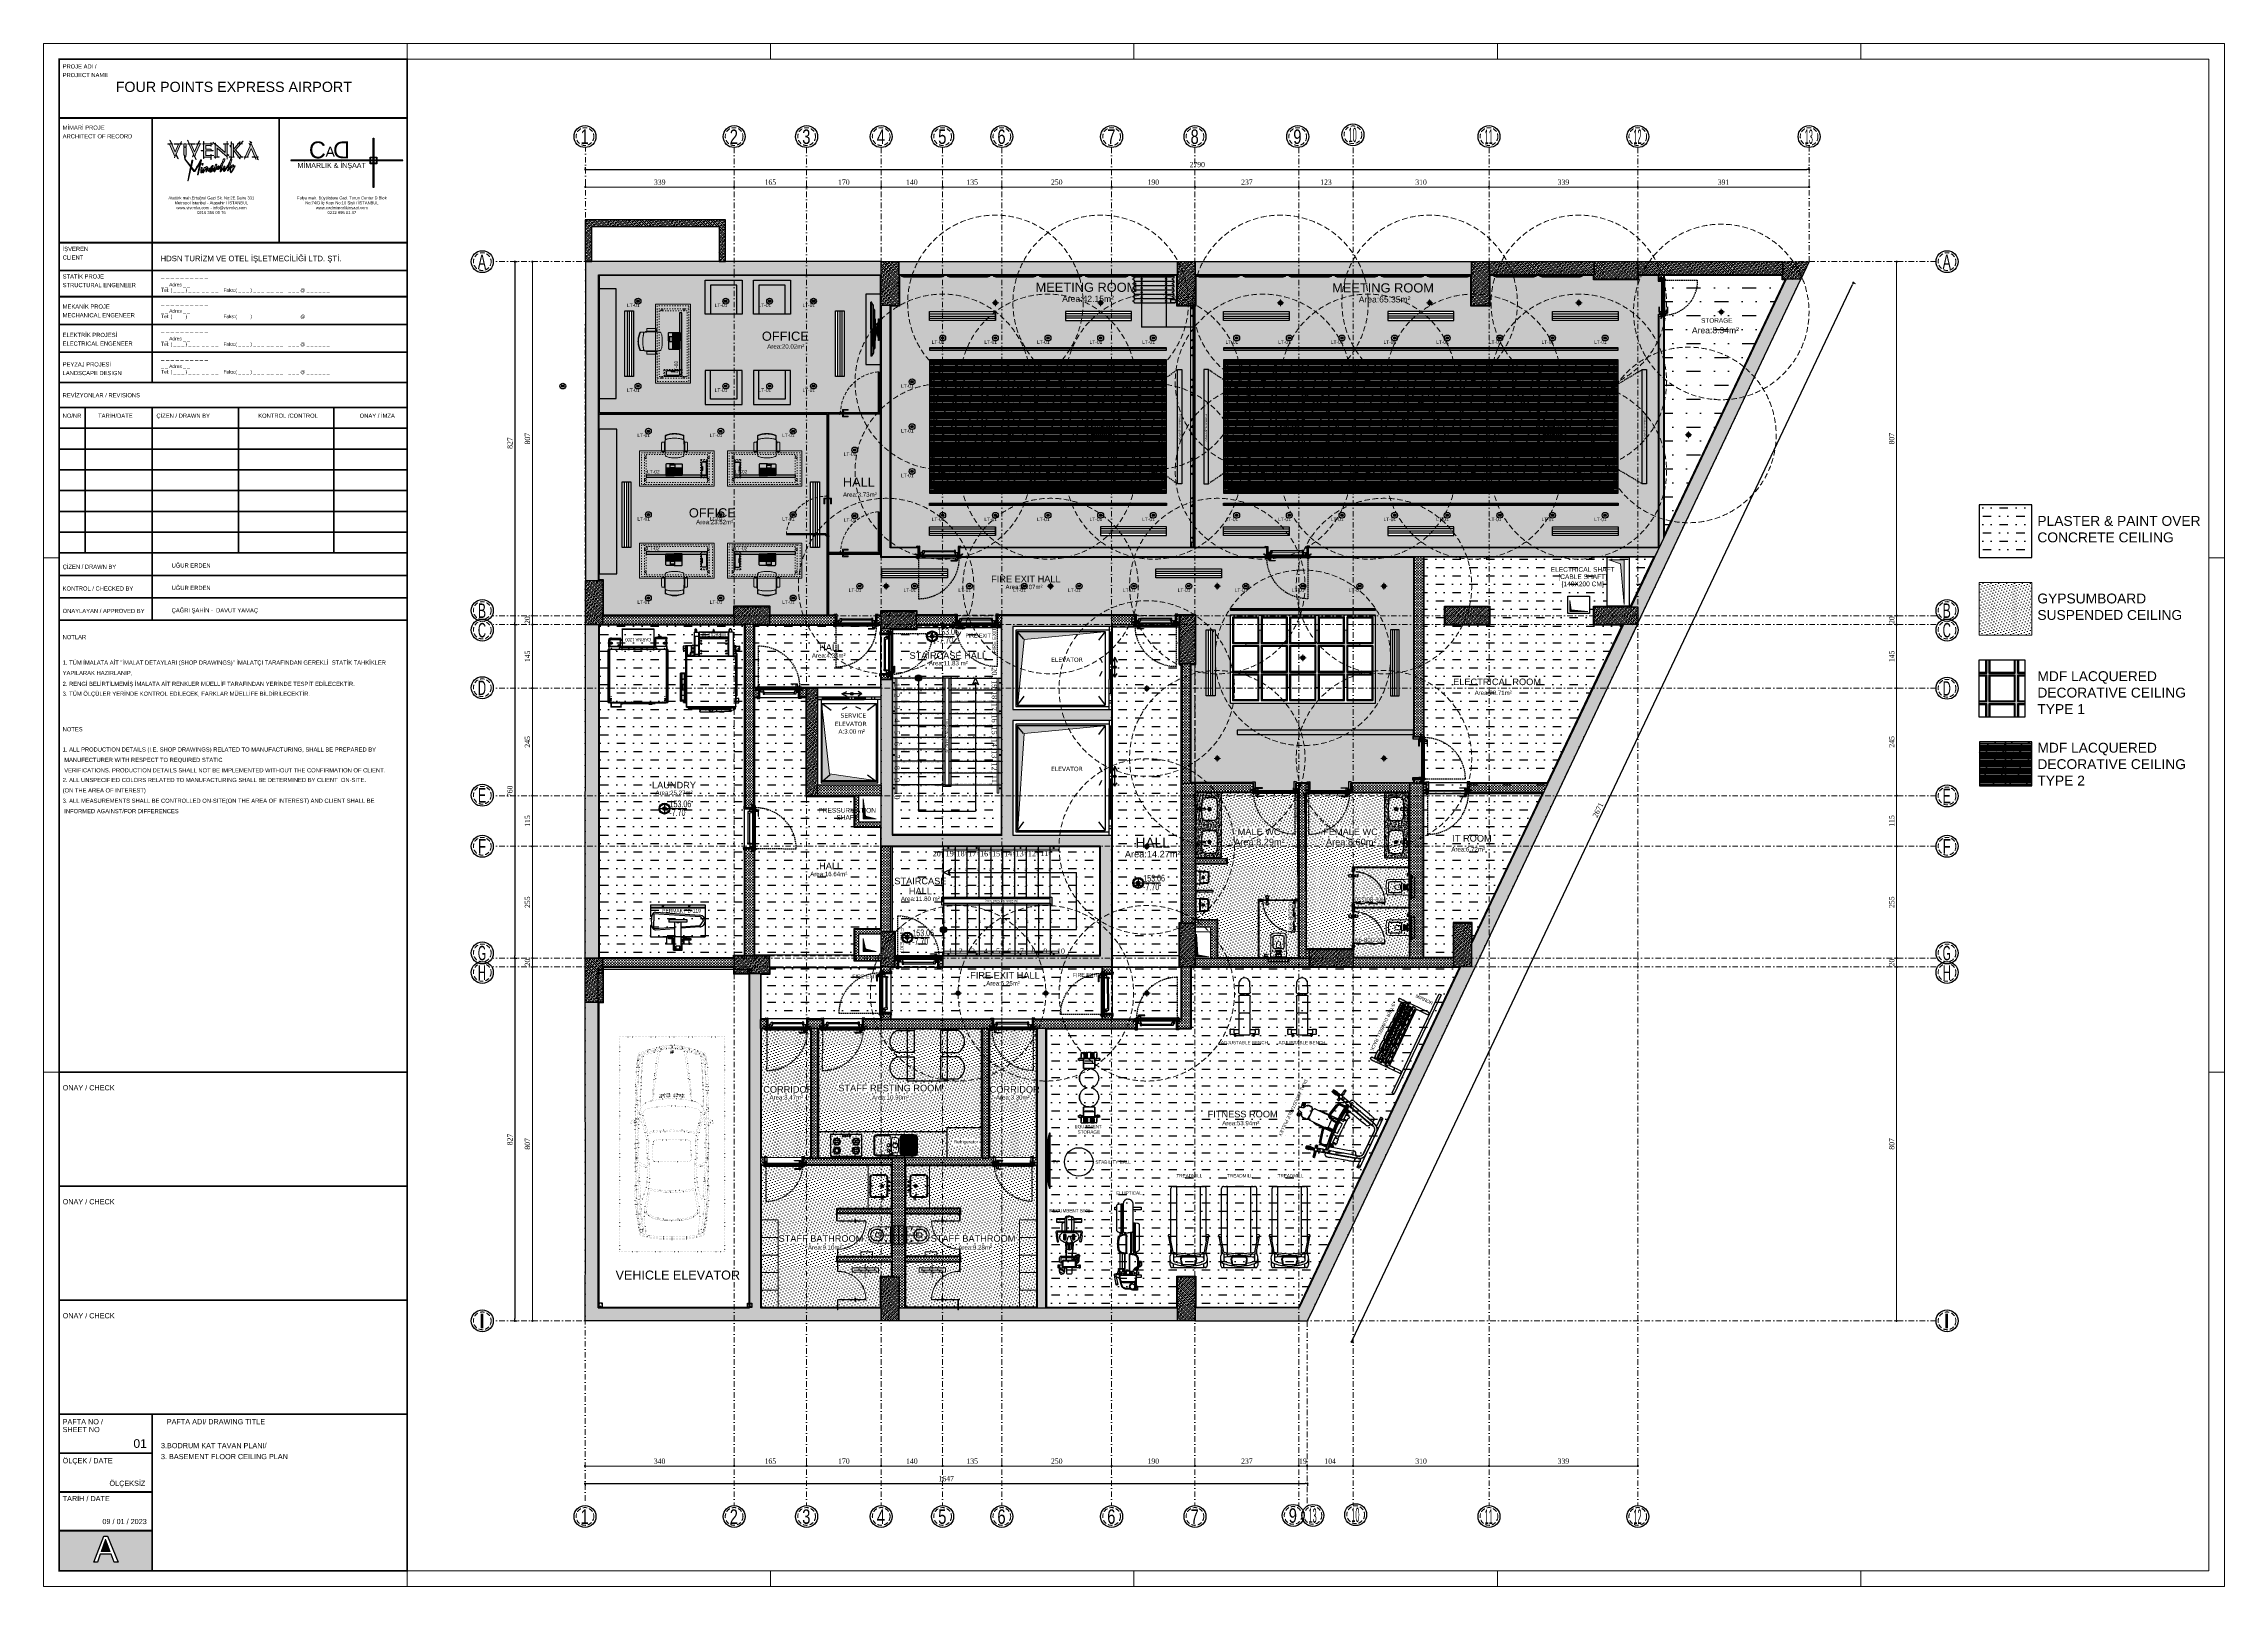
# Model space of a CAD drawing. Header units: millimetres. Extents: x 45909 to 130585, y -15988 to 8698.
# Drawn here: x 81843 to 86814, y -4684 to -1169 of the extents above; entities that cross this region are included whole.
import ezdxf
from ezdxf.enums import TextEntityAlignment as Align

# ---------------------------------------------------------------- set-up
doc = ezdxf.new("R2010")
doc.units = ezdxf.units.MM
doc.set_wipeout_variables(frame=1)
for name, pattern in [('( Hidden )', [0.375, 0.25, -0.125]), ('4118-HT-02-300$0$HIDDEN2', [4.7625, 3.175, -1.5875]), ('ACAD_ISO03W100', [30, 12, -18]), ('ACAD_ISO07W100', [3, 0, -3]), ('CACHE', [0.375, 0.25, -0.125]), ('DASHDOT2', [0.25, 0.125, -0.0625, 0, -0.0625]), ('DASHED', [19.05, 12.7, -6.35]), ('DOT2', [3.175, 0, -3.175]), ('HIDDEN', [0.375, 0.25, -0.125]), ('HIDDENX2', [0.75, 0.5, -0.25])]:
    doc.linetypes.add(name, pattern=pattern)
doc.layers.get('Defpoints').update_dxf_attribs({"color": 151})
for name, color, linetype, lineweight in [('00 DOLAP', 7, 'Continuous', 5), ('0_S_Hidden', 252, 'HIDDEN', 13), ('0_V_Dim_int', 183, 'Continuous', 9), ('0_YKA_Dim_int', 183, 'Continuous', 9), ('0_YKA_layout', 11, 'Continuous', 18), ('3_V_Profile_Metal', 141, 'Continuous', 15), ('6_S_Furniture', 155, 'Continuous', 13), ('6_S_Sanitary', 141, 'Continuous', 9), ('_00_TT_CEILING GYPSUMBOARD', 240, 'Continuous', 0), ('_00_TT_PLASTER INTERIOR', 60, 'Continuous', 0), ('_00_TT_SHAFT SPACE', 20, 'Continuous', 0), ('_00_TT_SPRINKLER', 40, 'Continuous', 0), ('Aks balonu', 1, 'Continuous', 18), ('Aks numara', 1, 'Continuous', 13), ('Aksesuar', 252, 'Continuous', 18), ('byt_smb_armatur', 251, 'Continuous', 30), ('DIS OLCU', 251, 'Continuous', 20), ('duvar', 254, 'Continuous', 35), ('E_Lov Voltage Distrubition Symbol', 1, 'Continuous', 25), ('iç ölçü', 137, 'Continuous', 20), ('Kolon', 1, 'Continuous', 30), ('MERDİVEN2', 54, 'Continuous', 25), ('TEFRIS_YNS', 173, 'Continuous', 9), ('TRIMline', 148, 'Continuous', 13), ('Vitrifiye', 153, 'Continuous', 15), ('YAZI', 102, 'Continuous', 25), ('Yazı', 102, 'Continuous', 25), ('ölç', 63, 'Continuous', 20)]:
    doc.layers.add(name, color=color, linetype=linetype, lineweight=lineweight)
for name, color, linetype in [('0_YKA_Hidden_Construction', 251, 'HIDDEN'), ('1 mermer', 232, 'Continuous'), ('1 vitrifiye', 141, 'Continuous'), ('2_V_Wall', 43, 'Continuous'), ('2_V_Wall_Decorative Brick', 80, 'Continuous'), ('2_V_Wall_Gasblock', 133, 'Continuous'), ('4_V0_Door', 21, 'Continuous'), ('4_V_Wall_Ceramic', 171, 'Continuous'), ('6_V_Sanitary', 191, 'Continuous'), ('6_YKA_Furniture_Stainless', 95, 'Continuous'), ('_00_TT_CEILING PLASTER & PAINT', 150, 'Continuous'), ('_00_TT_FLOOR GENERAL', 230, 'Continuous'), ('_00_TT_FLOOR TEXT', 7, 'Continuous'), ('_00_TT_TEXT', 7, 'Continuous'), ('accessori ccb', 94, 'Continuous'), ('Aks', 13, 'DASHDOT2'), ('Alan', 102, 'Continuous'), ('BG-DP-WD', 34, 'Continuous'), ('EPOXY RESIN', 21, 'Continuous'), ('Görünüşince', 251, 'Continuous'), ('ID-Equipment', 1, 'Continuous'), ('Kiriş', 7, 'Continuous'), ('Mahal No', 7, 'Continuous'), ('MERDİVEN', 146, 'Continuous'), ('MOWATEC', 7, 'Continuous'), ('muttef', 151, 'Continuous'), ('Oda', 7, 'Continuous'), ('porta superiore', 5, 'Continuous'), ('S_TEFRIS', 154, 'Continuous'), ('T', 8, 'Continuous'), ('TARAMA', 8, 'Continuous'), ('TEFRIS', 129, 'Continuous'), ('TRİMLİNE', 118, 'Continuous'), ('TX', 7, 'Continuous'), ('V_AHSAP', 32, 'Continuous'), ('V_BEYAZ_ALCIPAN', 7, 'Continuous'), ('V_KUMAŞ', 170, 'Continuous'), ('V_LIGHT', 50, 'Continuous'), ('V_MOBILYA_TEFRIS', 54, 'Continuous'), ('V_MOBİLYA_AKSESUAR', 50, 'Continuous'), ('V_TEFRIS', 147, 'Continuous')]:
    doc.layers.add(name, color=color, linetype=linetype)
doc.layers.add('_00_TT_AREA', color=140, linetype='Continuous', plot=False)
doc.layers.add('dış ölçü', color=7, linetype='Continuous', lineweight=20, true_color=0x0d6787)
doc.styles.add('A.O. MAHAL ADI', font='arial.ttf', dxfattribs={"height": 10})
doc.styles.add('antet', font='arial.ttf')
doc.styles.add('Arial', font='arial.ttf', dxfattribs={"height": 250})
doc.styles.add('Ariel', font='arial.ttf')
doc.styles.add('GENERATED_STYLE_1', font='arial.ttf')
doc.styles.add('PROJE', font='arial.ttf', dxfattribs={"width": 0.7, "height": 15})
doc.styles.add('RK-BODRUM KAT PLANI$0$Standard', font='arial.ttf')
doc.styles.get("Standard").update_dxf_attribs({"font": 'arial.ttf'})
doc.styles.add('TİMES', font='times.ttf')
doc.styles.add('TRS', font='times.ttf', dxfattribs={"width": 0.8})
doc.styles.add('YAZI ....', font='verdana.ttf')
doc.styles.add('yazı', font='stylu.ttf')
doc.dimstyles.new('dış ölçü', dxfattribs={"dimtxt": 12, "dimasz": 5, "dimexe": 5, "dimexo": 35, "dimgap": 5, "dimtad": 1, "dimdec": 0, "dimdsep": 46, "dimtxsty": 'TRS', "dimblk": 'DOT', "dimcen": 0, "dimdle": 0.1, "dimclrd": 256, "dimclre": 256, "dimclrt": 73, "dimadec": 0, "dimazin": 0, "dimtfac": 0.3, "dimtdec": 0, "dimtix": 1, "dimtmove": 2, "dimatfit": 3, "dimldrblk": 'DOT', "dimfxl": 1, "dimfxlon": 1, "dimtolj": 1, "dimarcsym": 0})
pattern_1 = [(0, (0, 5000), (3.175, 3.175), [3.175, -3.175])]
pattern_2 = [(0, (0, 0.276), (3.175, 3.175), [3.175, -3.175])]
pattern_3 = [(0, (0.2232, 0), (3.175, 3.175), [3.175, -3.175])]
pattern_4 = [(0, (-0.072, 0), (3.175, 3.175), [3.175, -3.175])]
pattern_5 = [(0, (0, 4980), (3.175, 3.175), [3.175, -3.175])]
pattern_6 = [(135, (-74679.25, 11273.389), (-6.7351921, -2.24506403), [0, -6.35])]
pattern_7 = [(0, (17007.852, -14535.388), (38.1, 19.05), [19.05, -19.05, 0, -19.05, 0, -19.05])]

# ---------------------------------------------------------------- blocks, each defined once
blk = doc.blocks.new('*U62')
at = {"layer": 'Kolon'}
blk.add_lwpolyline([(76.8, -7.3), (76.8, -7.3), (76.8, -7.3)], close=True, dxfattribs=at)
blk.add_lwpolyline([(76.8, -7.3), (76.8, -7.3), (76.8, -7.3)], close=True, dxfattribs=at)
blk.add_lwpolyline([(76.8, -7.3), (76.8, -7.3), (76.8, -7.3)], close=True, dxfattribs=at)
at = {"layer": 'MERDİVEN2'}
for p, q in [((-26.8, 218.6), (-26.8, 14.3)), ((218.1, 218.6), (-26.8, 218.6)), ((-26.8, 218.6), (-26.8, 6)), ((-23.8, 215.6), (-23.8, 15)), ((-23.8, 215.6), (215.1, 215.6)), ((-3.8, 200.6), (-23.8, 215.6)), ((197.4, 200.6), (215, 215.6)), ((215.1, 215.6), (215.1, 15)), ((218.1, 6), (218.1, 218.6)), ((-34.8, 6), (71.6, 6)), ((226, 0), (-34.8, 0)), ((-3.8, 30), (-23.8, 15)), ((215.1, 15), (-23.8, 15)), ((-19.8, 0), (-19.8, 6)), ((-13.3, 6), (-13.3, 0)), ((-13.3, 6), (-13.3, 0)), ((1.8, 0), (1.8, 6)), ((93.4, 3), (1.8, 3)), ((226, 6), (71.6, 6)), ((79.3, 27.4), (90.6, 22.1)), ((93.4, 0), (93.4, 6)), ((100, 6), (100, 0)), ((100, 6), (100, 0)), ((106.5, 0), (106.5, 6)), ((214.5, 3), (106.5, 3)), ((121.1, 27.4), (109.8, 22.1)), ((125.2, 6), (125.2, 0)), ((215.1, 15), (195.1, 30)), ((214.5, 6), (214.5, 0)), ((76.8, -7.3), (85, -2)), ((76.8, -7.3), (76.8, -7.3)), ((76.8, -7.3), (122.5, -7.3)), ((76.8, -7.3), (122.5, -7.3)), ((76.8, -7.3), (85, -12.6)), ((99.7, -7.3), (99.7, -4.3)), ((99.7, -4.3), (99.7, -10.3)), ((99.7, -7.3), (99.7, -4.3)), ((99.7, -4.3), (99.7, -10.3)), ((122.5, -7.3), (111.2, -2)), ((122.5, -7.3), (111.2, -12.6)), ((122.5, -7.3), (111.2, -12.6))]:
    blk.add_line(p, q, dxfattribs=at)
blk.add_circle((99.7, -7.3), 3, dxfattribs=at)
blk.add_circle((99.7, -7.3), 3, dxfattribs=at)
at = {"layer": 'Mahal No', "insert": (111.2, 65.8), "char_height": 10, "width": 36.964, "attachment_point": 9, "rotation": 270, "style": 'A.O. MAHAL ADI'}
blk.add_mtext('{\\fVerdana|b0|i0|c162|p34;ELEVATOR}', dxfattribs=at)
blk = doc.blocks.new('*U63')
at = {"layer": 'Kolon'}
blk.add_lwpolyline([(76.8, -7.3), (76.8, -7.3), (76.8, -7.3)], close=True, dxfattribs=at)
blk.add_lwpolyline([(76.8, -7.3), (76.8, -7.3), (76.8, -7.3)], close=True, dxfattribs=at)
blk.add_lwpolyline([(76.8, -7.3), (76.8, -7.3), (76.8, -7.3)], close=True, dxfattribs=at)
at = {"layer": 'MERDİVEN2'}
for p, q in [((10.1, 218.8), (10.1, 14.3)), ((183.8, 218.8), (10.1, 218.8)), ((10.1, 218.8), (10.1, 6)), ((13.1, 215.8), (13.1, 15)), ((13.1, 215.8), (180.8, 215.8)), ((33.1, 200.8), (13.1, 215.8)), ((163.1, 200.8), (180.7, 215.8)), ((180.8, 215.8), (180.8, 15)), ((183.8, 6), (183.8, 218.8)), ((2.1, 6), (71.6, 6)), ((33.1, 30), (13.1, 15)), ((180.8, 15), (13.1, 15)), ((17.1, 0), (17.1, 6)), ((23.7, 6), (23.7, 0)), ((23.7, 6), (23.7, 0)), ((38.7, 0), (38.7, 6)), ((93.4, 3), (38.7, 3)), ((191.7, 6), (71.6, 6)), ((79.3, 27.4), (90.6, 22.1)), ((93.4, 0), (93.4, 6)), ((100, 6), (100, 0)), ((100, 6), (100, 0)), ((106.5, 0), (106.5, 6)), ((180.3, 3), (106.5, 3)), ((121.1, 27.4), (109.8, 22.1)), ((125.2, 6), (125.2, 0)), ((180.8, 15), (160.8, 30)), ((180.3, 6), (180.3, 0)), ((191.7, 0), (2.1, 0)), ((76.8, -7.3), (85, -2)), ((76.8, -7.3), (76.8, -7.3)), ((76.8, -7.3), (122.5, -7.3)), ((76.8, -7.3), (122.5, -7.3)), ((76.8, -7.3), (85, -12.6)), ((99.7, -7.3), (99.7, -4.3)), ((99.7, -4.3), (99.7, -10.3)), ((99.7, -7.3), (99.7, -4.3)), ((99.7, -4.3), (99.7, -10.3)), ((122.5, -7.3), (111.2, -2)), ((122.5, -7.3), (111.2, -12.6)), ((122.5, -7.3), (111.2, -12.6))]:
    blk.add_line(p, q, dxfattribs=at)
blk.add_circle((99.7, -7.3), 3, dxfattribs=at)
blk.add_circle((99.7, -7.3), 3, dxfattribs=at)
at = {"layer": 'Mahal No', "insert": (111.2, 65.8), "char_height": 10, "width": 36.964, "attachment_point": 9, "rotation": 270, "style": 'A.O. MAHAL ADI'}
blk.add_mtext('{\\fVerdana|b0|i0|c162|p34;ELEVATOR}', dxfattribs=at)
blk = doc.blocks.new('merdşşnebvv')
at = {"layer": 'MERDİVEN'}
h = blk.add_hatch(color=61, dxfattribs=at)
h.dxf.hatch_style = 1
edge = h.paths.add_edge_path()
edge.add_arc((26769, 4854.4), 7.09, -180, 180)
at = {"layer": 'MERDİVEN', "color": 31, "linetype": 'ACAD_ISO07W100', "lineweight": 25}
for p, q in [((26523.7, 4794.4), (26523.7, 4914.4)), ((26550.7, 4794.4), (26550.7, 4914.4)), ((26577.7, 4794.4), (26577.7, 4914.4)), ((26604.7, 4794.4), (26604.7, 4914.4)), ((26631.7, 4794.4), (26631.7, 4914.4)), ((26658.7, 4794.4), (26658.7, 4914.4)), ((26686, 4794.4), (26686, 4914.4)), ((26713, 4794.4), (26713, 4914.4)), ((26740, 4794.4), (26740, 4914.4)), ((26767, 4794.4), (26767, 4914.4)), ((26527.7, 4784.5), (26527.7, 4664.5)), ((26554.7, 4784.5), (26554.7, 4664.5)), ((26581.7, 4784.5), (26581.7, 4664.5)), ((26608.7, 4784.5), (26608.7, 4664.5)), ((26635.7, 4784.5), (26635.7, 4664.5)), ((26662.7, 4784.5), (26662.7, 4664.5)), ((26690, 4784.5), (26690, 4664.5)), ((26717, 4784.5), (26717, 4664.5)), ((26744, 4784.5), (26744, 4664.5)), ((26771, 4784.5), (26771, 4664.5))]:
    blk.add_line(p, q, dxfattribs=at)
at = {"layer": 'MERDİVEN', "lineweight": 25}
for p, q in [((26525.7, 4794.4), (26525.7, 4914.4)), ((26552.7, 4794.4), (26552.7, 4914.4)), ((26579.7, 4794.4), (26579.7, 4914.4)), ((26606.7, 4794.4), (26606.7, 4914.4)), ((26633.7, 4794.4), (26633.7, 4914.4)), ((26660.7, 4794.4), (26660.7, 4914.4)), ((26688, 4794.4), (26688, 4914.4)), ((26715, 4794.4), (26715, 4914.4)), ((26742, 4794.4), (26742, 4914.4)), ((26769, 4794.4), (26769, 4914.4)), ((26525.7, 4784.5), (26525.7, 4664.5)), ((26552.7, 4784.5), (26552.7, 4664.5)), ((26579.7, 4784.5), (26579.7, 4664.5)), ((26606.7, 4784.5), (26606.7, 4664.5)), ((26633.7, 4784.5), (26633.7, 4664.5)), ((26660.7, 4784.5), (26660.7, 4664.5)), ((26688, 4784.5), (26688, 4664.5)), ((26715, 4784.5), (26715, 4664.5)), ((26742, 4784.5), (26742, 4664.5)), ((26769, 4784.5), (26769, 4664.5))]:
    blk.add_line(p, q, dxfattribs=at)
at = {"layer": 'MERDİVEN', "color": 61}
for p, q in [((26769, 4854.4), (26465.7, 4854.4)), ((26465.7, 4854.4), (26465.7, 4724.5)), ((26758.1, 4724.5), (26465.7, 4724.5))]:
    blk.add_line(p, q, dxfattribs=at)
at = {"layer": 'MERDİVEN', "lineweight": 25}
blk.add_lwpolyline([(26769, 4794.4), (26525.7, 4794.4), (26525.7, 4784.5), (26769, 4784.5)], close=True, dxfattribs=at)
at = {"layer": 'MERDİVEN', "color": 61}
blk.add_lwpolyline([(26758.1, 4724.5), (26753.9, 4731.3), (26769, 4724.5), (26753.9, 4717.7), (26758.1, 4724.5), (26756.9, 4724.5)], dxfattribs=at)
blk.add_circle((26769, 4854.4), 7.09, dxfattribs=at)
at = {"layer": 'MERDİVEN', "color": 13, "linetype": 'ACAD_ISO07W100', "lineweight": 20, "true_color": 0xc24766}
blk.add_text('(M 20rıht/17.50x27cm )', height=5.285, rotation=0.0176, dxfattribs=at).set_placement((26598.9, 4786.9))
at = {"layer": 'YAZI', "color": 0, "style": 'TİMES'}
for s, p in [('10', (26510.5, 4909.3)), ('9', (26541.2, 4909.3)), ('8', (26568.7, 4909.3)), ('7', (26595.1, 4909.3)), ('6', (26623.5, 4909.3)), ('5', (26649, 4909.3)), ('4', (26677, 4909.3)), ('3', (26706.3, 4909.3)), ('2', (26734.3, 4909.3)), ('1', (26757.8, 4909.3)), ('11', (26548.1, 4686.5)), ('12', (26576.5, 4687.3)), ('13', (26604.5, 4687.3)), ('14', (26630.6, 4687.3)), ('15', (26658.3, 4687.3)), ('16', (26685.6, 4687.3)), ('17', (26712.5, 4687.3)), ('18', (26739.2, 4687.3)), ('19', (26764, 4687.3)), ('20', (26793.5, 4687.3))]:
    blk.add_text(s, height=12, rotation=180, dxfattribs=at).set_placement(p)
blk = doc.blocks.new('TRHTRHT')
at = {"layer": 'accessori ccb'}
h = blk.add_hatch(color=1, dxfattribs=at)
h.dxf.hatch_style = 1
h.paths.add_polyline_path([(32738.4, 4640.5), (32738.4, 4637.5), (32732, 4637.5), (32732, 4640.5)])
h = blk.add_hatch(color=1, dxfattribs=at)
h.dxf.hatch_style = 1
h.paths.add_polyline_path([(33075.7, 4640.5), (33075.7, 4637.5), (33082, 4637.5), (33082, 4640.5)])
h = blk.add_hatch(color=1, dxfattribs=at)
h.dxf.hatch_style = 1
h.paths.add_polyline_path([(32738.4, 3868.8), (32738.4, 3871.8), (32732, 3871.8), (32732, 3868.8)])
h = blk.add_hatch(color=1, dxfattribs=at)
h.dxf.hatch_style = 1
h.paths.add_polyline_path([(33075.7, 3869), (33075.7, 3872), (33082, 3872), (33082, 3869)])
at = {"layer": 'accessori ccb', "color": 8}
for points in [[(32732, 4640.5), (32742, 4640.5), (32742, 4630.5), (32732, 4630.5), (32732, 4640.5)], [(33082, 4640.5), (33072, 4640.5), (33072, 4630.5), (33082, 4630.5), (33082, 4640.5)], [(32732, 3868.8), (32742, 3868.8), (32742, 3878.8), (32732, 3878.8), (32732, 3868.8)], [(33082, 3869), (33072, 3869), (33072, 3879), (33082, 3879), (33082, 3869)]]:
    blk.add_lwpolyline(points, dxfattribs=at)
for points in [[(32738.4, 4640.5), (32738.4, 4637.5), (32732, 4637.5), (32732, 4640.5)], [(33075.7, 4640.5), (33075.7, 4637.5), (33082, 4637.5), (33082, 4640.5)], [(32738.4, 3868.8), (32738.4, 3871.8), (32732, 3871.8), (32732, 3868.8)], [(33075.7, 3869), (33075.7, 3872), (33082, 3872), (33082, 3869)]]:
    blk.add_lwpolyline(points, close=True, dxfattribs=at)
for centre in [(32733.5, 4632), (32740.7, 4639), (32740.7, 4632), (33073.4, 4639), (33073.4, 4632), (33080.6, 4632), (32733.5, 3877.3), (32740.7, 3877.3), (33073.4, 3877.5), (33080.6, 3877.5), (32740.7, 3870.3), (33073.4, 3870.5)]:
    blk.add_circle(centre, 0.742, dxfattribs=at)
at = {"layer": 'porta superiore'}
blk.add_lwpolyline([(33077, 4640.5), (33077, 3868.8), (32732, 3868.8), (32732, 4640.5)], close=True, dxfattribs=at)
at = {"layer": 'TEFRIS', "color": 136, "linetype": 'DOT2'}
for p, q in [((32780.1, 4485.8), (33020.1, 4485.8)), ((32780.1, 4485.8), (32780.1, 3995.8)), ((33020.1, 4485.8), (33020.1, 3995.8)), ((32872.9, 4456.2), (32867.8, 4452.8)), ((32896.7, 4453.4), (32896.7, 4450.7)), ((32897.6, 4454.2), (32897.6, 4451)), ((32897.6, 4449.8), (32897.6, 4449)), ((32899.9, 4451.6), (32898.1, 4451.6)), ((32899.9, 4451.6), (32898.1, 4451.6)), ((32899.9, 4451.6), (32898.1, 4451.6)), ((32899.9, 4451.6), (32898.1, 4451.6)), ((32899.9, 4451.6), (32898.1, 4451.6)), ((32899.9, 4451.6), (32898.1, 4451.6)), ((32899.9, 4451.6), (32898.1, 4451.6)), ((32900, 4451.3), (32898.1, 4451.3)), ((32900, 4450.8), (32898.3, 4450.8)), ((32898.4, 4454.6), (32898.4, 4453.1)), ((32898.4, 4450.1), (32898.4, 4448.5)), ((32900, 4450.4), (32898.7, 4450.4)), ((32899.3, 4454.9), (32899.3, 4453.5)), ((32900, 4453.2), (32900, 4451.7)), ((32900, 4453.2), (32900, 4449.9)), ((32901.3, 4452.8), (32900, 4452.8)), ((32901.7, 4452.3), (32900, 4452.3)), ((32901.9, 4451.8), (32900, 4451.8)), ((32900, 4451.5), (32900, 4449.9)), ((32900.1, 4454.9), (32900.1, 4453.6)), ((32901.9, 4451.6), (32900.1, 4451.6)), ((32901, 4454.8), (32901, 4453.4)), ((32901, 4449.7), (32901, 4448.3)), ((32901.8, 4454.5), (32901.8, 4452.9)), ((32901.8, 4450.3), (32901.8, 4448.6)), ((32902.7, 4454), (32902.7, 4451)), ((32902.7, 4449.6), (32902.7, 4449.2)), ((32903.6, 4452.9), (32903.6, 4450.8)), ((32821, 4317.9), (32820.7, 4300.8)), ((32837.8, 4086.3), (32836.6, 4087.9)), ((33020.1, 3995.8), (32780.1, 3995.8))]:
    blk.add_line(p, q, dxfattribs=at)
for points in [[(32855.1, 4340.4), (32856.2, 4358.3), (32858.9, 4385.8), (32864, 4426), (32867.8, 4452.8), (32868.6, 4455.9)], [(32897.8, 4462.3), (32899, 4462.2), (32899.2, 4461.9), (32899.2, 4461.2), (32899.1, 4460.6), (32898.4, 4460.2), (32897.4, 4460), (32894.9, 4459.7), (32891.1, 4459.5), (32886.6, 4459.1), (32879.1, 4458.2), (32877.7, 4458.1), (32875.8, 4458.2), (32875.1, 4458.4), (32875, 4459), (32875.3, 4459.5), (32876.3, 4460.1)], [(32902.2, 4462.3), (32901, 4462.2), (32900.7, 4461.9), (32900.7, 4461.2), (32900.9, 4460.6), (32901.6, 4460.2), (32902.6, 4460), (32905.1, 4459.7), (32908.9, 4459.5), (32913.4, 4459.1), (32920.9, 4458.2), (32922.2, 4458.1), (32924.2, 4458.2), (32924.8, 4458.4), (32925, 4459), (32924.7, 4459.5), (32923.7, 4460.1)], [(32944.9, 4340.4), (32943.8, 4358.3), (32941.1, 4385.8), (32936, 4426), (32932.2, 4452.8), (32931.4, 4455.9)], [(32880.5, 4354.7), (32880.4, 4354.9), (32880.3, 4355.1), (32880.1, 4355.3), (32879.9, 4355.4), (32879.7, 4355.4), (32879.5, 4355.3), (32879.4, 4355.1), (32879.3, 4354.8), (32879, 4349.5), (32879.1, 4349.2), (32879.3, 4349), (32879.6, 4348.9), (32879.9, 4348.9), (32880.1, 4349.1), (32880.2, 4349.4), (32880.4, 4354.7)], [(32884.2, 4354.9), (32884.2, 4355.2), (32884.1, 4355.4), (32883.8, 4355.6), (32883.6, 4355.6), (32883.4, 4355.6), (32883.2, 4355.5), (32883.1, 4355.3), (32883, 4355.1), (32882.8, 4349.8), (32882.8, 4349.5), (32883, 4349.2), (32883.3, 4349.1), (32883.6, 4349.2), (32883.8, 4349.4), (32883.9, 4349.7), (32884.2, 4354.9)], [(32915.8, 4354.9), (32915.8, 4355.2), (32915.9, 4355.4), (32916.1, 4355.6), (32916.4, 4355.6), (32916.6, 4355.6), (32916.8, 4355.5), (32916.9, 4355.3), (32917, 4355.1), (32917.2, 4349.8), (32917.2, 4349.5), (32917, 4349.2), (32916.7, 4349.1), (32916.4, 4349.2), (32916.2, 4349.4), (32916.1, 4349.7), (32915.8, 4354.9)], [(32919.5, 4354.7), (32919.5, 4354.9), (32919.6, 4355.1), (32919.9, 4355.3), (32920.1, 4355.4), (32920.3, 4355.4), (32920.5, 4355.3), (32920.6, 4355.1), (32920.7, 4354.8), (32920.9, 4349.5), (32920.9, 4349.2), (32920.7, 4349), (32920.4, 4348.9), (32920.1, 4348.9), (32919.9, 4349.1), (32919.8, 4349.4), (32919.5, 4354.7)], [(32805.5, 4288.2), (32816.4, 4291.4), (32822.8, 4293.5)], [(32826.6, 4301.9), (32825.9, 4296), (32823.1, 4295.3)], [(32973.3, 4301.9), (32974.1, 4296), (32976.9, 4295.3)], [(32994.5, 4288.2), (32983.6, 4291.4), (32977.2, 4293.5)], [(32817.3, 4223.1), (32817.9, 4222.9), (32818.3, 4222.1), (32818.5, 4221.5), (32818.8, 4205.5), (32818.5, 4204.2), (32818.1, 4203.4), (32817.5, 4202.8)], [(32982.7, 4223.1), (32982.1, 4222.9), (32981.7, 4222.1), (32981.5, 4221.5), (32981.2, 4205.5), (32981.5, 4204.2), (32981.9, 4203.4), (32982.5, 4202.8)]]:
    blk.add_lwpolyline(points, dxfattribs=at)
for points in [[(32896.3, 4450.6), (32896.7, 4449.9), (32896.8, 4449.8), (32897, 4449.7), (32897.3, 4449.7), (32897.4, 4449.9), (32897.7, 4449.9), (32897.9, 4450), (32898, 4450.2), (32897.9, 4450.4), (32897.6, 4451.1), (32896.3, 4450.6)], [(32896.8, 4450.3), (32897, 4450.1), (32897.1, 4450), (32897.1, 4450.2), (32897, 4450.4), (32896.8, 4450.3)], [(32897.3, 4450.5), (32897.4, 4450.2), (32897.5, 4450.2), (32897.6, 4450.3), (32897.5, 4450.6), (32897.3, 4450.5)], [(32899.2, 4449.5), (32899.2, 4448.4), (32899.7, 4448.4), (32900, 4448.9), (32900.2, 4448.4), (32900.7, 4448.4), (32900.7, 4449.5), (32900.3, 4449.5), (32900.3, 4449.1), (32900.1, 4449.5), (32899.8, 4449.5), (32899.7, 4449.1), (32899.7, 4449.5), (32899.2, 4449.5)], [(32903.7, 4450.8), (32902.4, 4451), (32902.2, 4450.7), (32902.7, 4450.4), (32902.1, 4450.5), (32901.9, 4450.2), (32902.9, 4449.4), (32903.1, 4449.8), (32902.7, 4450), (32903.2, 4450), (32903.4, 4450.2), (32903, 4450.5), (32903.5, 4450.4), (32903.7, 4450.8)], [(32872, 4354.2), (32871.6, 4348.7), (32871.7, 4348.4), (32871.9, 4348.3), (32872, 4348.2), (32872.3, 4348.2), (32872.5, 4348.3), (32872.7, 4348.5), (32872.8, 4348.7), (32873.1, 4354.1), (32873, 4354.5), (32872.7, 4354.6), (32872.4, 4354.6), (32872.1, 4354.4), (32872, 4354.2)], [(32875.7, 4354.5), (32875.3, 4349), (32875.4, 4348.8), (32875.6, 4348.7), (32875.7, 4348.6), (32876, 4348.6), (32876.2, 4348.6), (32876.4, 4348.8), (32876.5, 4349.1), (32876.8, 4354.5), (32876.7, 4354.8), (32876.4, 4355), (32876.1, 4355), (32875.8, 4354.8), (32875.7, 4354.5)], [(32886.6, 4355.4), (32886.5, 4349.9), (32886.6, 4349.6), (32886.9, 4349.4), (32887.2, 4349.4), (32887.5, 4349.5), (32887.6, 4349.9), (32887.8, 4355.3), (32887.7, 4355.6), (32887.5, 4355.8), (32887.3, 4355.9), (32887.1, 4355.9), (32886.9, 4355.8), (32886.7, 4355.7), (32886.6, 4355.4)], [(32890.3, 4355.5), (32890.3, 4350), (32890.4, 4349.7), (32890.5, 4349.5), (32890.7, 4349.5), (32890.9, 4349.4), (32891.2, 4349.5), (32891.4, 4349.7), (32891.4, 4350), (32891.4, 4355.5), (32891.4, 4355.8), (32891.2, 4356), (32891, 4356.1), (32890.7, 4356.1), (32890.5, 4356), (32890.3, 4355.8), (32890.3, 4355.5)], [(32893.9, 4355.6), (32893.9, 4350.1), (32894, 4349.8), (32894.2, 4349.7), (32894.4, 4349.6), (32894.6, 4349.5), (32894.8, 4349.6), (32895, 4349.8), (32895.1, 4350.1), (32895.1, 4355.6), (32895, 4355.9), (32894.9, 4356.1), (32894.6, 4356.2), (32894.4, 4356.2), (32894.1, 4356.1), (32894, 4355.9), (32893.9, 4355.6)], [(32906.1, 4355.6), (32906.1, 4350.1), (32906, 4349.8), (32905.8, 4349.7), (32905.6, 4349.6), (32905.4, 4349.5), (32905.2, 4349.6), (32905, 4349.8), (32904.9, 4350.1), (32904.9, 4355.6), (32905, 4355.9), (32905.1, 4356.1), (32905.4, 4356.2), (32905.6, 4356.2), (32905.9, 4356.1), (32906, 4355.9), (32906.1, 4355.6)], [(32909.7, 4355.5), (32909.7, 4350), (32909.6, 4349.7), (32909.5, 4349.5), (32909.3, 4349.5), (32909.1, 4349.4), (32908.8, 4349.5), (32908.6, 4349.7), (32908.5, 4350), (32908.5, 4355.5), (32908.6, 4355.8), (32908.8, 4356), (32909, 4356.1), (32909.3, 4356.1), (32909.5, 4356), (32909.7, 4355.8), (32909.7, 4355.5)], [(32913.3, 4355.4), (32913.5, 4349.9), (32913.4, 4349.6), (32913.1, 4349.4), (32912.8, 4349.4), (32912.5, 4349.5), (32912.3, 4349.9), (32912.2, 4355.3), (32912.3, 4355.6), (32912.5, 4355.8), (32912.7, 4355.9), (32912.9, 4355.9), (32913.1, 4355.8), (32913.2, 4355.7), (32913.3, 4355.4)], [(32924.3, 4354.5), (32924.7, 4349), (32924.6, 4348.8), (32924.4, 4348.7), (32924.3, 4348.6), (32924, 4348.6), (32923.8, 4348.6), (32923.6, 4348.8), (32923.5, 4349.1), (32923.2, 4354.5), (32923.3, 4354.8), (32923.6, 4355), (32923.9, 4355), (32924.2, 4354.8), (32924.3, 4354.5)], [(32928, 4354.2), (32928.4, 4348.7), (32928.3, 4348.4), (32928.1, 4348.3), (32928, 4348.2), (32927.7, 4348.2), (32927.5, 4348.3), (32927.3, 4348.5), (32927.2, 4348.7), (32926.9, 4354.1), (32927, 4354.5), (32927.3, 4354.6), (32927.6, 4354.6), (32927.9, 4354.4), (32928, 4354.2)], [(32935.1, 4251), (32939.6, 4250.3), (32942.4, 4247.5), (32943.2, 4243), (32943.5, 4207.5), (32942.2, 4203.6), (32939.7, 4201.6), (32935.2, 4200.9), (32864.9, 4200.9), (32860.4, 4201.5), (32857.5, 4204.1), (32856.5, 4207.5), (32856.8, 4243), (32857.5, 4247.5), (32860.4, 4250.3), (32864.9, 4251), (32935.1, 4251)], [(32818.2, 4207.3), (32818.1, 4218.9), (32817.7, 4218.5), (32817.5, 4217.6), (32817.6, 4208.5), (32817.8, 4207.6), (32818.2, 4207.3)], [(32981.7, 4207.3), (32981.9, 4218.9), (32982.3, 4218.5), (32982.5, 4217.6), (32982.4, 4208.5), (32982.2, 4207.6), (32981.7, 4207.3)]]:
    blk.add_lwpolyline(points, close=True, dxfattribs=at)
for centre, radius, start, end in [((32899.9, 4451.7), 1.79, 185.0954, 273.9515), ((32900, 4451.6), 0.0869, 183.6865, 278.7062), ((32900.1, 4451.4), 1.79, 5.0797, 93.668), ((32900, 4451.6), 0.0851, 3.3616, 93.3834)]:
    blk.add_arc(centre, radius, start, end, dxfattribs=at)
at = {"layer": 'TEFRIS', "color": 136, "linetype": 'DOT2', "extrusion": (0, 0, -1)}
for major_axis, ratio in [((-4.29, 0), 0.848749), ((-3.91, 0), 0.85422), ((-2.39, 0), 0.845197)]:
    blk.add_ellipse((32900, 4451.6), major_axis=major_axis, ratio=ratio, dxfattribs=at)
at = {"layer": 'TEFRIS', "color": 136, "linetype": 'DOT2'}
for points, start_tangent, end_tangent in [([(32900, 4465.5), (32886, 4464.9), (32869.6, 4462.1), (32848.7, 4456.8), (32835.6, 4453), (32827.7, 4450.3), (32824.2, 4446.7), (32822.1, 4440.4), (32820.2, 4430.4), (32819.7, 4422.5), (32820, 4424.4), (32822.5, 4435), (32823.4, 4438.6), (32826, 4444.4), (32832.4, 4449), (32836.5, 4450.3), (32857, 4455.9), (32873.8, 4459.5), (32876.3, 4460.1), (32887.4, 4461.7), (32897.8, 4462.3), (32900, 4462.3)], (-0.999879, -0.015537), (0.999701, 0.024452)), ([(32868.6, 4455.9), (32846, 4450.3), (32835.2, 4447.3), (32830.7, 4445.4), (32826.6, 4440.7), (32823.8, 4432.4), (32822.3, 4427.7), (32819.6, 4422.3)], (-0.972488, -0.232953), (-0.485513, -0.874229)), ([(32830.7, 4441.4), (32828.9, 4435.4), (32824.4, 4402.8), (32823, 4381.6), (32821.5, 4341.3), (32821, 4318.7)], (-0.291059, -0.956705), (-0.019157, -0.999816)), ([(32822.3, 4427.7), (32822.5, 4421.7), (32823.1, 4417.2)], (-0.00023, -1), (0.149691, -0.988733)), ([(32823.1, 4417.2), (32823.9, 4422), (32826.9, 4435)], (0.170433, 0.985369), (0.240723, 0.970594)), ([(32823.8, 4432.4), (32826.9, 4435), (32828.7, 4438.4), (32829.6, 4440.1), (32830.7, 4441.4), (32834.1, 4443.7), (32834.8, 4444), (32846.5, 4447.2), (32867.8, 4452.8)], (0.833641, 0.552306), (0.965028, 0.262147)), ([(32829.1, 4323.4), (32828.3, 4335.4), (32828.3, 4349.1), (32829.8, 4387.6), (32831.5, 4418), (32834.1, 4443.7)], (-0.077241, 0.997012), (0.112941, 0.993602)), ([(32835.2, 4447.3), (32833.7, 4435.5), (32832.1, 4418), (32830.2, 4387.6), (32829, 4349.1), (32829.2, 4328), (32829.5, 4324.4)], (-0.139804, -0.990179), (0.1036, -0.994619)), ([(32872.9, 4456.2), (32862, 4385.8), (32856.2, 4340.7)], (-0.160003, -0.987117), (-0.12205, -0.992524)), ([(32869.6, 4462.1), (32869.6, 4463), (32869.9, 4463.1), (32875.1, 4464.4), (32889.9, 4466.7), (32900, 4466.8)], (-0.269717, 0.96294), (0.999955, -0.00948)), ([(32927.1, 4456.2), (32912.9, 4458.2), (32904.6, 4458.8), (32895.4, 4458.8), (32887, 4458.2), (32872.9, 4456.2)], (-0.986445, 0.164091), (-0.986575, -0.163311)), ([(32930.3, 4462.1), (32930.3, 4463), (32930, 4463.1), (32924.8, 4464.4), (32910, 4466.7), (32900, 4466.8)], (0.269717, 0.96294), (-0.999955, -0.00948)), ([(32900, 4465.5), (32914, 4464.9), (32930.3, 4462.1), (32951.3, 4456.8), (32964.4, 4453), (32972.3, 4450.3), (32975.8, 4446.7), (32977.9, 4440.4), (32979.8, 4430.4), (32980.3, 4422.5), (32980, 4424.4), (32977.5, 4435), (32976.6, 4438.6), (32974, 4444.4), (32967.6, 4449), (32963.5, 4450.3), (32943, 4455.9), (32926.2, 4459.5), (32923.7, 4460.1), (32912.6, 4461.7), (32902.2, 4462.3), (32900, 4462.3)], (0.999879, -0.015537), (-0.999701, 0.024452)), ([(32927.1, 4456.2), (32938, 4385.8), (32943.7, 4340.7)], (0.160003, -0.987117), (0.12205, -0.992524)), ([(32927.1, 4456.2), (32931.6, 4453), (32932.2, 4452.8), (32933.3, 4452.5), (32949.1, 4448.3), (32965.2, 4444), (32969.3, 4441.4), (32971.3, 4438.4), (32973.1, 4435), (32976.1, 4422), (32977.3, 4415.2), (32976.6, 4405.3), (32976.6, 4398.9), (32977.1, 4392), (32978.1, 4384.1), (32980.8, 4365)], (0.731589, -0.681746), (0.136079, -0.990698)), ([(32931.4, 4455.9), (32954, 4450.3), (32964.8, 4447.3), (32969.3, 4445.4), (32973.4, 4440.7), (32976.2, 4432.4), (32977.7, 4427.7), (32980.3, 4422.3)], (0.972488, -0.232953), (0.485513, -0.874229)), ([(32964.8, 4447.3), (32966.3, 4435.5), (32967.9, 4418), (32969.8, 4387.6), (32971, 4349.1), (32970.8, 4328), (32970.5, 4324.4)], (0.139804, -0.990179), (-0.1036, -0.994619)), ([(32970.9, 4323.4), (32971.7, 4335.4), (32971.7, 4349.1), (32970.2, 4387.6), (32968.5, 4418), (32965.9, 4443.7)], (0.077241, 0.997012), (-0.112941, 0.993602)), ([(32969.3, 4441.4), (32973.8, 4418.8), (32977.2, 4375.6), (32979.3, 4300.8)], (0.216641, -0.976251), (0.024406, -0.999702)), ([(32977.7, 4427.7), (32977.5, 4421.7), (32976.9, 4417.2)], (0.00023, -1), (-0.149691, -0.988733)), ([(32819.6, 4422.3), (32817.6, 4384.6), (32817.2, 4367.6), (32818.1, 4354.5)], (-0.055747, -0.998445), (0.082634, -0.99658)), ([(32819.2, 4365), (32819.4, 4369), (32821.9, 4384.1), (32823.3, 4398.9), (32823.1, 4417.2)], (0.027258, 0.999628), (-0.04059, 0.999176)), ([(32980.3, 4422.3), (32982.4, 4384.6), (32981.9, 4354.5)], (0.07253, -0.997366), (-0.030111, -0.999547)), ([(32816.5, 4299.1), (32817.1, 4322.3), (32818.1, 4354.5), (32819.2, 4365)], (0.027762, 0.999615), (0.119174, 0.992873)), ([(32819.2, 4365), (32818.4, 4341.5), (32817.8, 4321.7), (32817.4, 4299.5)], (-0.034794, -0.999395), (-0.015109, -0.999886)), ([(32970.5, 4324.4), (32962.2, 4333.4), (32944.9, 4340.4), (32921.4, 4343.9), (32878.6, 4343.9), (32855.1, 4340.4), (32837.8, 4333.4), (32829.5, 4324.4)], (-0.613668, 0.789564), (-0.613668, -0.789564)), ([(32834.2, 4307.1), (32834.1, 4313.4), (32837.5, 4318.9), (32848.2, 4323.3), (32871, 4327.2), (32927.7, 4327.3), (32954.9, 4322.3), (32965.3, 4315.5), (32965.8, 4307.1)], (-0.136218, 0.990679), (-0.092487, -0.995714)), ([(32983.5, 4299.1), (32982.9, 4322.3), (32981.9, 4354.5), (32980.8, 4365)], (-0.027762, 0.999615), (-0.119174, 0.992873)), ([(32805.5, 4288.2), (32805.5, 4291.4), (32807, 4294), (32813.8, 4297.9), (32816.5, 4299.1), (32820.7, 4300.8), (32825.9, 4302.7), (32826.3, 4302.7), (32826.6, 4301.9)], (-0.10987, 0.993946), (0.099502, -0.995037)), ([(32806.9, 4289.3), (32809.4, 4292.8), (32811.6, 4294.2), (32823.7, 4299.4)], (0.47591, 0.879494), (0.931662, 0.363326)), ([(32900, 4030), (32876.2, 4030.6), (32842.3, 4034.8), (32836.7, 4036.1), (32831.2, 4038), (32828.6, 4041.2), (32826.2, 4052.7), (32823.7, 4068), (32821.4, 4086.3), (32819.6, 4115.9), (32817.4, 4155.6), (32816.4, 4197.9), (32816.1, 4251.6), (32816.4, 4291.4)], (-0.999922, 0.012464), (0.011317, 0.999936)), ([(32817.1, 4322.3), (32817.8, 4321.7), (32821, 4318.7), (32824, 4315.6), (32825.7, 4311.6), (32827.2, 4307.9), (32827.7, 4305.7), (32830.4, 4294.6), (32838.3, 4267.7), (32840.5, 4259.9), (32841.6, 4252.8), (32842.6, 4237.7), (32843.3, 4204.7), (32843.3, 4191.7)], (0.761484, -0.648184), (-0.001824, -0.999998)), ([(32817.3, 4291.7), (32817.3, 4223.1), (32817.5, 4202.8), (32817.6, 4197.6), (32819.1, 4144.1), (32821.8, 4098.8), (32826, 4062.3), (32828.8, 4044.1), (32829.8, 4040.4), (32830.9, 4038.8), (32832.9, 4037.6), (32840.4, 4035.7)], (-0.004012, -0.999992), (0.986776, -0.162091)), ([(32820.7, 4300.8), (32822.2, 4301.3), (32823.5, 4300.8), (32823.7, 4299.4), (32822.8, 4293.5)], (0.896547, 0.442948), (-0.158477, -0.987363)), ([(32833.7, 4040.1), (32827, 4090.1), (32823.9, 4140.2), (32821.8, 4199.9), (32820.7, 4292.8)], (-0.151418, 0.98847), (-0.004556, 0.99999)), ([(32824.7, 4201.4), (32824.3, 4237.9), (32824.2, 4262.2), (32825, 4295.8)], (-0.013565, 0.999908), (0.032427, 0.999474)), ([(32825, 4295.8), (32828.5, 4292.7), (32831.3, 4291.4)], (0.69656, -0.717499), (0.923443, -0.383736)), ([(32829.1, 4323.4), (32828.3, 4321.7), (32826.1, 4314.3), (32825.7, 4311.6)], (-0.398446, -0.917192), (-0.135355, -0.990797)), ([(32828.3, 4321.7), (32834.5, 4295.1), (32842.5, 4268.5), (32845.9, 4253.8), (32846.4, 4245.2), (32847.7, 4198.4), (32848.2, 4153.6), (32845.6, 4135.3), (32840.1, 4108.5), (32836.6, 4087.9), (32836.5, 4082), (32838.3, 4057.6), (32840.4, 4035.7)], (0.208702, -0.977979), (0.09442, -0.995532)), ([(32834.2, 4307.1), (32844.9, 4270.1)], (0.277396, -0.960756), (0.277396, -0.960756)), ([(32900, 4030), (32923.8, 4030.6), (32957.6, 4034.8), (32963.3, 4036.1), (32968.8, 4038), (32971.4, 4041.2), (32973.8, 4052.7), (32976.3, 4068), (32978.6, 4086.3), (32980.4, 4115.9), (32982.6, 4155.6), (32983.6, 4197.9), (32983.9, 4251.6), (32983.6, 4291.4)], (0.999922, 0.012464), (-0.011317, 0.999936)), ([(32971.6, 4321.7), (32965.4, 4295.1), (32957.4, 4268.5), (32954.1, 4253.8), (32953.6, 4245.2), (32952.3, 4198.4), (32951.8, 4153.6), (32954.4, 4135.3), (32959.9, 4108.5), (32963.4, 4087.9), (32963.5, 4082), (32961.7, 4057.6), (32959.6, 4035.7)], (-0.208702, -0.977979), (-0.09442, -0.995532)), ([(32965.8, 4307.1), (32955.1, 4270)], (-0.276705, -0.960955), (-0.276705, -0.960955)), ([(32982.9, 4322.3), (32982.2, 4321.7), (32979, 4318.7), (32976, 4315.6), (32974.3, 4311.6), (32972.8, 4307.9), (32972.3, 4305.7), (32969.6, 4294.6), (32961.7, 4267.7), (32959.5, 4259.9), (32958.4, 4252.8), (32957.4, 4237.7), (32956.7, 4204.7), (32956.7, 4191.7)], (-0.761484, -0.648184), (0.001824, -0.999998)), ([(32982.7, 4291.7), (32982.7, 4223.1), (32982.5, 4202.8), (32982.4, 4197.6), (32980.9, 4144.1), (32978.2, 4098.8), (32974, 4062.3), (32971.2, 4044.1), (32970.2, 4040.4), (32969.1, 4038.8), (32967.1, 4037.6), (32959.6, 4035.7)], (0.004012, -0.999992), (-0.986776, -0.162091)), ([(32966.3, 4040.1), (32973, 4090.1), (32976, 4140.2), (32978.2, 4199.9), (32979.3, 4292.8)], (0.151418, 0.98847), (0.004556, 0.99999)), ([(32970.9, 4323.4), (32971.6, 4321.7), (32973.9, 4314.3), (32974.3, 4311.6)], (0.398446, -0.917192), (0.135355, -0.990797)), ([(32994.5, 4288.2), (32994.5, 4291.4), (32993, 4294), (32986.1, 4297.9), (32983.5, 4299.1), (32979.3, 4300.8), (32974.1, 4302.7), (32973.7, 4302.7), (32973.3, 4301.9)], (0.10987, 0.993946), (-0.099502, -0.995037)), ([(32975.3, 4201.4), (32975.7, 4237.9), (32975.8, 4262.2), (32975, 4295.8)], (0.013565, 0.999908), (-0.032427, 0.999474)), ([(32979.3, 4300.8), (32977.8, 4301.3), (32976.5, 4300.8), (32976.3, 4299.4), (32977.2, 4293.5)], (-0.896547, 0.442948), (0.158477, -0.987363)), ([(32993.1, 4289.3), (32990.6, 4292.8), (32988.4, 4294.2), (32976.3, 4299.4)], (-0.47591, 0.879494), (-0.931662, 0.363326)), ([(32842.5, 4268.5), (32844.8, 4266.6), (32848.3, 4266.2), (32850.1, 4266.5), (32872.1, 4269.6), (32887.1, 4270.6), (32900, 4270.9)], (0.689854, -0.723949), (0.999978, 0.006616)), ([(32955.1, 4270), (32953.1, 4269), (32951.9, 4269), (32933.3, 4271.9), (32911.7, 4273.5), (32894.1, 4273.7), (32870.8, 4272.4), (32848.2, 4269.1), (32846.9, 4268.9), (32844.9, 4270.1)], (-0.78442, -0.62023), (-0.755891, 0.654698)), ([(32957.4, 4268.5), (32955.2, 4266.6), (32951.6, 4266.2), (32949.9, 4266.5), (32927.9, 4269.6), (32912.9, 4270.6), (32900, 4270.9)], (-0.689854, -0.723949), (-0.999978, 0.006616)), ([(32824.7, 4201.4), (32821.8, 4199.9), (32818.2, 4197.7), (32817.6, 4197.6), (32816.8, 4197.7), (32816.5, 4198.1), (32816.4, 4198.8)], (-0.907493, -0.420067), (-0.041521, 0.999138)), ([(32843.3, 4191.7), (32834.1, 4195.7), (32824.7, 4201.4)], (-0.929039, 0.369981), (-0.834623, 0.550821)), ([(32832.5, 4116.3), (32831.3, 4116), (32830.1, 4116.3), (32828.9, 4118.9), (32828.3, 4123.2), (32827.3, 4144.3), (32825.8, 4171), (32825.6, 4194.6)], (-0.930317, -0.366756), (0.011538, 0.999933)), ([(32825.6, 4194.6), (32832.4, 4191.2), (32843.3, 4188)], (0.877777, -0.479069), (0.970413, -0.241453)), ([(32843.3, 4188), (32843.3, 4167.7), (32842.3, 4150.2), (32832.5, 4116.3)], (0.00438, -0.99999), (-0.348016, -0.937489)), ([(32956.7, 4191.7), (32965.9, 4195.7), (32975.3, 4201.4)], (0.929039, 0.369981), (0.834623, 0.550821)), ([(32974.3, 4194.6), (32967.5, 4191.2), (32956.7, 4188)], (-0.877777, -0.479069), (-0.970413, -0.241453)), ([(32956.7, 4188), (32956.7, 4167.7), (32957.7, 4150.2), (32967.5, 4116.3)], (-0.00438, -0.99999), (0.348016, -0.937489)), ([(32967.5, 4116.3), (32968.6, 4116), (32969.9, 4116.3), (32971.1, 4118.9), (32971.7, 4123.2), (32972.7, 4144.3), (32974.2, 4171), (32974.3, 4194.6)], (0.930317, -0.366756), (-0.011538, 0.999933)), ([(32900, 4024.4), (32888.1, 4024.5), (32871.5, 4025.1), (32855.4, 4026.8), (32839.7, 4029.6), (32833.5, 4031.2), (32828.3, 4033.7), (32825.8, 4038), (32824.8, 4042.3), (32822.1, 4058.3), (32817.3, 4099.8), (32816.4, 4148.1), (32817.4, 4155.6)], (-0.999921, 0.012573), (0.140454, 0.990087)), ([(32841.2, 4087.1), (32841.2, 4088.6), (32842.1, 4093.2), (32845.2, 4110.9), (32850.1, 4133.4), (32851.1, 4135.3), (32852.8, 4135.9), (32855.5, 4135.3), (32864, 4133.4), (32874.9, 4132.6), (32900, 4131.5)], (-0.022338, 0.99975), (0.99888, -0.047315)), ([(32845.6, 4135.3), (32846.5, 4137.3), (32849.8, 4139.7), (32854.2, 4139.4), (32889.3, 4135.4), (32900, 4135.2)], (0.351803, 0.936074), (0.999906, -0.0137)), ([(32900, 4024.4), (32911.8, 4024.5), (32928.5, 4025.1), (32944.6, 4026.8), (32960.3, 4029.6), (32966.5, 4031.2), (32971.7, 4033.7), (32974.1, 4038), (32975.2, 4042.3), (32977.9, 4058.3), (32982.7, 4099.8), (32983.6, 4148.1), (32982.6, 4155.6)], (0.999921, 0.012573), (-0.140454, 0.990087)), ([(32954.4, 4135.3), (32953.5, 4137.3), (32950.1, 4139.7), (32945.8, 4139.4), (32910.6, 4135.4), (32900, 4135.2)], (-0.351803, 0.936074), (-0.999906, -0.0137)), ([(32958.8, 4087.1), (32958.8, 4088.6), (32957.9, 4093.2), (32954.8, 4110.9), (32949.9, 4133.4), (32948.9, 4135.3), (32947.2, 4135.9), (32944.4, 4135.3), (32936, 4133.4), (32925.1, 4132.6), (32900, 4131.5)], (0.022338, 0.99975), (-0.99888, -0.047315)), ([(32900, 4026.5), (32886.9, 4026.6), (32867.1, 4027.7), (32845.8, 4030.4), (32833, 4033.5), (32829.2, 4035.5), (32826.4, 4041.1), (32824.1, 4054.3), (32822.1, 4069.4), (32819.9, 4088.3), (32817.3, 4099.8)], (-0.999997, 0.002269), (-0.247317, 0.968935)), ([(32828.3, 4123.2), (32830.3, 4082.8), (32835.7, 4039.2)], (0.03152, -0.999503), (0.142255, -0.98983)), ([(32963.4, 4087.9), (32945.6, 4073.8), (32922.9, 4068.1), (32877.1, 4068.1), (32854.4, 4073.8), (32837.8, 4086.3)], (-0.723459, -0.690367), (-0.743152, 0.669123)), ([(32962.2, 4086.3), (32945.6, 4073.8), (32922.9, 4068.1), (32877.1, 4068.1), (32854.4, 4073.8), (32837.8, 4086.3)], (-0.743609, -0.668615), (-0.743609, 0.668615)), ([(32958.8, 4087.1), (32943.3, 4076.4), (32926.8, 4071.9), (32873.2, 4071.9), (32856.7, 4076.4), (32841.2, 4087.1)], (-0.769188, -0.639023), (-0.769188, 0.639023)), ([(32900, 4026.5), (32913.1, 4026.6), (32932.9, 4027.7), (32954.2, 4030.4), (32967, 4033.5), (32970.7, 4035.5), (32973.6, 4041.1), (32975.8, 4054.3), (32977.9, 4069.4), (32980.1, 4088.3), (32982.7, 4099.8)], (0.999997, 0.002269), (0.247317, 0.968935))]:
    blk.add_spline(points, degree=3, dxfattribs=dict(at, start_tangent=start_tangent, end_tangent=end_tangent))
at = {"layer": 'duvar', "insert": (32771.4, 3953.4), "char_height": 20.536, "attachment_point": 1}
blk.add_mtext_dynamic_manual_height_columns('VEHICLE ELEVATOR', width=635.449, gutter_width=102.7, heights=[0], dxfattribs=at)
blk = doc.blocks.new('_Dot')
at = {"layer": 'ölç', "color": 0, "lineweight": -2}
blk.add_line((-0.5, 0), (-1, 0), dxfattribs=at)
at = {"layer": 'ölç', "color": 0, "const_width": 0.5}
blk.add_lwpolyline([(-0.25, 0, 1), (0.25, 0, 1)], format="xyb", close=True, dxfattribs=at)
blk = doc.blocks.new('*D2197')
at = {"layer": 'Defpoints', "color": 0, "transparency": 16777216}
for p in [(82916.7, -1665.5), (82916.7, -2492.4), (82916.7, -2492.4)]:
    blk.add_point(p, dxfattribs=at)
at = {"layer": 'dış ölçü', "lineweight": -2, "transparency": 16777216}
for p, q in [((82916.7, -1665.5), (82921.7, -1665.5)), ((82916.7, -1670.5), (82916.7, -2487.4)), ((82916.7, -2492.4), (82921.7, -2492.4))]:
    blk.add_line(p, q, dxfattribs=at)
at = {"layer": 'dış ölçü', "lineweight": -2, "transparency": 16777216, "xscale": 5, "yscale": 5, "zscale": 5}
for p, rotation in [((82916.7, -1665.5), 90), ((82916.7, -2492.4), 270)]:
    blk.add_blockref('_Dot', p, dxfattribs=dict(at, rotation=rotation))
at = {"layer": 'dış ölçü', "color": 73, "transparency": 16777216, "insert": (82905.6, -2078.9), "char_height": 12, "attachment_point": 5, "rotation": 90, "style": 'TRS'}
blk.add_mtext('\\A1;827', dxfattribs=at)
blk = doc.blocks.new('*D2198')
at = {"layer": 'Defpoints', "color": 0, "transparency": 16777216}
for p in [(82916.7, -2492.4), (82916.7, -3252.6), (82916.7, -3252.6)]:
    blk.add_point(p, dxfattribs=at)
at = {"layer": 'dış ölçü', "lineweight": -2, "transparency": 16777216}
for p, q in [((82916.7, -2492.4), (82921.7, -2492.4)), ((82916.7, -2497.4), (82916.7, -3247.6)), ((82916.7, -3252.6), (82921.7, -3252.6))]:
    blk.add_line(p, q, dxfattribs=at)
at = {"layer": 'dış ölçü', "lineweight": -2, "transparency": 16777216, "xscale": 5, "yscale": 5, "zscale": 5}
for p, rotation in [((82916.7, -2492.4), 90), ((82916.7, -3252.6), 270)]:
    blk.add_blockref('_Dot', p, dxfattribs=dict(at, rotation=rotation))
at = {"layer": 'dış ölçü', "color": 73, "transparency": 16777216, "insert": (82905.6, -2872.5), "char_height": 12, "attachment_point": 5, "rotation": 90, "style": 'TRS'}
blk.add_mtext('\\A1;760', dxfattribs=at)
blk = doc.blocks.new('*D2199')
at = {"layer": 'Defpoints', "color": 0, "transparency": 16777216}
for p in [(82916.7, -3252.6), (82916.7, -4079.1), (82916.7, -4079.1)]:
    blk.add_point(p, dxfattribs=at)
at = {"layer": 'dış ölçü', "lineweight": -2, "transparency": 16777216}
for p, q in [((82916.7, -3252.6), (82921.7, -3252.6)), ((82916.7, -3257.6), (82916.7, -4074.1)), ((82916.7, -4079.1), (82921.7, -4079.1))]:
    blk.add_line(p, q, dxfattribs=at)
at = {"layer": 'dış ölçü', "lineweight": -2, "transparency": 16777216, "xscale": 5, "yscale": 5, "zscale": 5}
for p, rotation in [((82916.7, -3252.6), 90), ((82916.7, -4079.1), 270)]:
    blk.add_blockref('_Dot', p, dxfattribs=dict(at, rotation=rotation))
at = {"layer": 'dış ölçü', "color": 73, "transparency": 16777216, "insert": (82905.6, -3665.8), "char_height": 12, "attachment_point": 5, "rotation": 90, "style": 'TRS'}
blk.add_mtext('\\A1;827', dxfattribs=at)
blk = doc.blocks.new('*D2200')
at = {"layer": 'Defpoints', "color": 0, "transparency": 16777216}
for p in [(84723.5, -4079.1), (83076.7, -4369.8), (84723.5, -4449.8)]:
    blk.add_point(p, dxfattribs=at)
at = {"layer": 'dış ölçü', "lineweight": -2, "transparency": 16777216}
for p, q in [((83076.7, -4448.8), (83076.7, -4454.8)), ((83081.7, -4449.8), (84718.5, -4449.8)), ((84723.5, -4448.8), (84723.5, -4454.8))]:
    blk.add_line(p, q, dxfattribs=at)
at = {"layer": 'dış ölçü', "lineweight": -2, "transparency": 16777216, "xscale": 5, "yscale": 5, "zscale": 5, "rotation": 180}
blk.add_blockref('_Dot', (83076.7, -4449.8), dxfattribs=at)
at = {"layer": 'dış ölçü', "lineweight": -2, "transparency": 16777216, "xscale": 5, "yscale": 5, "zscale": 5}
blk.add_blockref('_Dot', (84723.5, -4449.8), dxfattribs=at)
at = {"layer": 'dış ölçü', "color": 73, "transparency": 16777216, "insert": (83900.1, -4438.7), "char_height": 12, "attachment_point": 5, "style": 'TRS'}
blk.add_mtext('\\A1;1647', dxfattribs=at)
blk = doc.blocks.new('*D2201')
at = {"layer": 'Defpoints', "color": 0, "transparency": 16777216}
for p in [(85867.2, -1665.5), (85967.9, -1713.2), (84723.5, -4079.1)]:
    blk.add_point(p, dxfattribs=at)
at = {"layer": 'dış ölçü', "lineweight": -2, "transparency": 16777216}
for p, q in [((84826.4, -4122.3), (85965.8, -1717.7)), ((85967, -1712.8), (85972.5, -1715.3)), ((84823.3, -4126.4), (84828.7, -4129))]:
    blk.add_line(p, q, dxfattribs=at)
at = {"layer": 'dış ölçü', "lineweight": -2, "transparency": 16777216, "xscale": 5, "yscale": 5, "zscale": 5}
for p, rotation in [((85967.9, -1713.2), 64.64582317997332), ((84824.2, -4126.8), 244.6458231799733)]:
    blk.add_blockref('_Dot', p, dxfattribs=dict(at, rotation=rotation))
at = {"layer": 'dış ölçü', "color": 73, "transparency": 16777216, "insert": (85386, -2915.2), "char_height": 12, "attachment_point": 5, "rotation": 64.6458, "style": 'TRS'}
blk.add_mtext('\\A1;2671', dxfattribs=at)
blk = doc.blocks.new('*D2202')
at = {"layer": 'Defpoints', "color": 0, "transparency": 16777216}
for p in [(85867.2, -1455.5), (83077.5, -1665.5), (85867.2, -1665.5)]:
    blk.add_point(p, dxfattribs=at)
at = {"layer": 'dış ölçü', "lineweight": -2, "transparency": 16777216}
for p, q in [((83077.5, -1456.5), (83077.5, -1450.5)), ((83082.5, -1455.5), (85862.2, -1455.5)), ((85867.2, -1456.5), (85867.2, -1450.5))]:
    blk.add_line(p, q, dxfattribs=at)
at = {"layer": 'dış ölçü', "lineweight": -2, "transparency": 16777216, "xscale": 5, "yscale": 5, "zscale": 5, "rotation": 180}
blk.add_blockref('_Dot', (83077.5, -1455.5), dxfattribs=at)
at = {"layer": 'dış ölçü', "lineweight": -2, "transparency": 16777216, "xscale": 5, "yscale": 5, "zscale": 5}
blk.add_blockref('_Dot', (85867.2, -1455.5), dxfattribs=at)
at = {"layer": 'dış ölçü', "color": 73, "transparency": 16777216, "insert": (84472.3, -1444.3), "char_height": 12, "attachment_point": 5, "style": 'TRS'}
blk.add_mtext('\\A1;2790', dxfattribs=at)
blk = doc.blocks.new('A$C122e2719')
at = {"layer": 'Oda'}
blk.add_text('FIRE EXIT', height=11.28, dxfattribs=at).set_placement((47.7, 3.2), align=Align.CENTER)
blk = doc.blocks.new('Asansör1')
at = {"layer": 'Kolon'}
for points in [[(67.4, 12.7), (67.4, 12.7), (67.4, 12.7)], [(67.4, 12.7), (67.4, 12.7), (67.4, 12.7)], [(67.4, 12.7), (67.4, 12.7), (67.5, 12.7)]]:
    blk.add_lwpolyline(points, close=True, dxfattribs=at)
at = {"layer": 'MERDİVEN2'}
for p, q in [((31.3, 215.5), (31.3, 34.3)), ((160.5, 215.5), (31.3, 215.5)), ((31.3, 215.5), (31.3, 26)), ((34.3, 212.5), (34.3, 35)), ((34.3, 212.5), (157.5, 212.5)), ((54.3, 197.5), (34.3, 212.5)), ((139.8, 197.5), (157.3, 212.5)), ((157.5, 212.5), (157.5, 35)), ((160.5, 26), (160.5, 215.5)), ((54.3, 50), (34.3, 35)), ((157.5, 35), (137.5, 50)), ((23.3, 26), (62.2, 26)), ((168.3, 20), (23.3, 20)), ((157.5, 35), (34.3, 35)), ((38.3, 20), (38.3, 26)), ((44.8, 26), (44.8, 20)), ((44.8, 26), (44.8, 20)), ((59.9, 20), (59.9, 26)), ((84.1, 23), (59.9, 23)), ((168.3, 26), (62.2, 26)), ((67.4, 12.7), (75.6, 18)), ((67.4, 12.7), (67.4, 12.7)), ((67.4, 12.7), (113.2, 12.7)), ((67.4, 12.7), (113.2, 12.7)), ((67.4, 12.7), (75.6, 7.4)), ((69.9, 47.4), (81.2, 42.1)), ((84.1, 20), (84.1, 26)), ((90.3, 12.7), (90.3, 15.7)), ((90.3, 15.7), (90.3, 9.7)), ((90.3, 12.7), (90.3, 15.7)), ((90.3, 15.7), (90.3, 9.7)), ((90.6, 26), (90.6, 20)), ((90.6, 26), (90.6, 20)), ((97.2, 20), (97.2, 26)), ((156.9, 23), (97.2, 23)), ((111.8, 47.4), (100.5, 42.1)), ((113.2, 12.7), (101.9, 18)), ((113.2, 12.7), (101.9, 7.4)), ((113.2, 12.7), (101.9, 7.4)), ((115.9, 26), (115.9, 20)), ((156.9, 26), (156.9, 20))]:
    blk.add_line(p, q, dxfattribs=at)
blk.add_circle((90.3, 12.7), 3, dxfattribs=at)
blk.add_circle((90.3, 12.7), 3, dxfattribs=at)
at = {"layer": 'Alan'}
blk.add_text('A:3.00 m²', height=10, rotation=180, dxfattribs=at).set_placement((90.5, 103.6), align=Align.CENTER)
at = {"layer": 'Mahal No', "style": 'YAZI ....'}
for s, p in [('ELEVATOR', (128.9, 86.4)), ('SERVICE', (116.1, 67.1))]:
    blk.add_text(s, height=10, rotation=180, dxfattribs=at).set_placement(p)
blk = doc.blocks.new('*D7')
at = {"layer": 'Defpoints', "color": 0, "transparency": 16777216}
for p in [(39726.6, 6427.6), (40065.8, 6427.6), (40065.8, 6427.6)]:
    blk.add_point(p, dxfattribs=at)
at = {"layer": 'dış ölçü', "lineweight": -2, "transparency": 16777216}
for p, q in [((39726.6, 6427.6), (39726.6, 6432.6)), ((39731.6, 6427.6), (40060.8, 6427.6)), ((40065.8, 6427.6), (40065.8, 6432.6))]:
    blk.add_line(p, q, dxfattribs=at)
at = {"layer": 'dış ölçü', "lineweight": -2, "transparency": 16777216, "xscale": 5, "yscale": 5, "zscale": 5, "rotation": 180}
blk.add_blockref('_Dot', (39726.6, 6427.6), dxfattribs=at)
at = {"layer": 'dış ölçü', "lineweight": -2, "transparency": 16777216, "xscale": 5, "yscale": 5, "zscale": 5}
blk.add_blockref('_Dot', (40065.8, 6427.6), dxfattribs=at)
at = {"layer": 'dış ölçü', "color": 73, "transparency": 16777216, "insert": (39896.2, 6438.7), "char_height": 12, "attachment_point": 5, "style": 'TRS'}
blk.add_mtext('\\A1;339', dxfattribs=at)
blk = doc.blocks.new('*D8')
at = {"layer": 'Defpoints', "color": 0, "transparency": 16777216}
for p in [(40231, 6427.6), (40401, 6427.6), (40401, 6427.6)]:
    blk.add_point(p, dxfattribs=at)
at = {"layer": 'dış ölçü', "lineweight": -2, "transparency": 16777216}
for p, q in [((40231, 6427.6), (40231, 6432.6)), ((40236, 6427.6), (40396, 6427.6)), ((40401, 6427.6), (40401, 6432.6))]:
    blk.add_line(p, q, dxfattribs=at)
at = {"layer": 'dış ölçü', "lineweight": -2, "transparency": 16777216, "xscale": 5, "yscale": 5, "zscale": 5, "rotation": 180}
blk.add_blockref('_Dot', (40231, 6427.6), dxfattribs=at)
at = {"layer": 'dış ölçü', "lineweight": -2, "transparency": 16777216, "xscale": 5, "yscale": 5, "zscale": 5}
blk.add_blockref('_Dot', (40401, 6427.6), dxfattribs=at)
at = {"layer": 'dış ölçü', "color": 73, "transparency": 16777216, "insert": (40316, 6438.7), "char_height": 12, "attachment_point": 5, "style": 'TRS'}
blk.add_mtext('\\A1;170', dxfattribs=at)
blk = doc.blocks.new('*D9')
at = {"layer": 'Defpoints', "color": 0, "transparency": 16777216}
for p in [(40401, 6427.6), (40541, 6427.6), (40541, 6427.6)]:
    blk.add_point(p, dxfattribs=at)
at = {"layer": 'dış ölçü', "lineweight": -2, "transparency": 16777216}
for p, q in [((40401, 6427.6), (40401, 6432.6)), ((40406, 6427.6), (40536, 6427.6)), ((40541, 6427.6), (40541, 6432.6))]:
    blk.add_line(p, q, dxfattribs=at)
at = {"layer": 'dış ölçü', "lineweight": -2, "transparency": 16777216, "xscale": 5, "yscale": 5, "zscale": 5, "rotation": 180}
blk.add_blockref('_Dot', (40401, 6427.6), dxfattribs=at)
at = {"layer": 'dış ölçü', "lineweight": -2, "transparency": 16777216, "xscale": 5, "yscale": 5, "zscale": 5}
blk.add_blockref('_Dot', (40541, 6427.6), dxfattribs=at)
at = {"layer": 'dış ölçü', "color": 73, "transparency": 16777216, "insert": (40471, 6438.7), "char_height": 12, "attachment_point": 5, "style": 'TRS'}
blk.add_mtext('\\A1;140', dxfattribs=at)
blk = doc.blocks.new('*D10')
at = {"layer": 'Defpoints', "color": 0, "transparency": 16777216}
for p in [(40676, 6427.6), (40926.3, 6427.6), (40926.3, 6427.6)]:
    blk.add_point(p, dxfattribs=at)
at = {"layer": 'dış ölçü', "lineweight": -2, "transparency": 16777216}
for p, q in [((40676, 6427.6), (40676, 6432.6)), ((40681, 6427.6), (40921.3, 6427.6)), ((40926.3, 6427.6), (40926.3, 6432.6))]:
    blk.add_line(p, q, dxfattribs=at)
at = {"layer": 'dış ölçü', "lineweight": -2, "transparency": 16777216, "xscale": 5, "yscale": 5, "zscale": 5, "rotation": 180}
blk.add_blockref('_Dot', (40676, 6427.6), dxfattribs=at)
at = {"layer": 'dış ölçü', "lineweight": -2, "transparency": 16777216, "xscale": 5, "yscale": 5, "zscale": 5}
blk.add_blockref('_Dot', (40926.3, 6427.6), dxfattribs=at)
at = {"layer": 'dış ölçü', "color": 73, "transparency": 16777216, "insert": (40801.2, 6438.7), "char_height": 12, "attachment_point": 5, "style": 'TRS'}
blk.add_mtext('\\A1;250', dxfattribs=at)
blk = doc.blocks.new('*D11')
at = {"layer": 'Defpoints', "color": 0, "transparency": 16777216}
for p in [(40926.3, 6427.6), (41116.3, 6427.6), (41116.3, 6427.6)]:
    blk.add_point(p, dxfattribs=at)
at = {"layer": 'dış ölçü', "lineweight": -2, "transparency": 16777216}
for p, q in [((40926.3, 6427.6), (40926.3, 6432.6)), ((40931.3, 6427.6), (41111.3, 6427.6)), ((41116.3, 6427.6), (41116.3, 6432.6))]:
    blk.add_line(p, q, dxfattribs=at)
at = {"layer": 'dış ölçü', "lineweight": -2, "transparency": 16777216, "xscale": 5, "yscale": 5, "zscale": 5, "rotation": 180}
blk.add_blockref('_Dot', (40926.3, 6427.6), dxfattribs=at)
at = {"layer": 'dış ölçü', "lineweight": -2, "transparency": 16777216, "xscale": 5, "yscale": 5, "zscale": 5}
blk.add_blockref('_Dot', (41116.3, 6427.6), dxfattribs=at)
at = {"layer": 'dış ölçü', "color": 73, "transparency": 16777216, "insert": (41021.3, 6438.7), "char_height": 12, "attachment_point": 5, "style": 'TRS'}
blk.add_mtext('\\A1;190', dxfattribs=at)
blk = doc.blocks.new('*D12')
at = {"layer": 'Defpoints', "color": 0, "transparency": 16777216}
for p in [(41116.3, 6427.6), (41353, 6427.6), (41353, 6427.6)]:
    blk.add_point(p, dxfattribs=at)
at = {"layer": 'dış ölçü', "lineweight": -2, "transparency": 16777216}
for p, q in [((41116.3, 6427.6), (41116.3, 6432.6)), ((41121.3, 6427.6), (41348, 6427.6)), ((41353, 6427.6), (41353, 6432.6))]:
    blk.add_line(p, q, dxfattribs=at)
at = {"layer": 'dış ölçü', "lineweight": -2, "transparency": 16777216, "xscale": 5, "yscale": 5, "zscale": 5, "rotation": 180}
blk.add_blockref('_Dot', (41116.3, 6427.6), dxfattribs=at)
at = {"layer": 'dış ölçü', "lineweight": -2, "transparency": 16777216, "xscale": 5, "yscale": 5, "zscale": 5}
blk.add_blockref('_Dot', (41353, 6427.6), dxfattribs=at)
at = {"layer": 'dış ölçü', "color": 73, "transparency": 16777216, "insert": (41234.7, 6438.7), "char_height": 12, "attachment_point": 5, "style": 'TRS'}
blk.add_mtext('\\A1;237', dxfattribs=at)
blk = doc.blocks.new('*D13')
at = {"layer": 'Defpoints', "color": 0, "transparency": 16777216}
for p in [(41476.8, 6427.6), (41786.6, 6427.6), (41786.6, 6427.6)]:
    blk.add_point(p, dxfattribs=at)
at = {"layer": 'dış ölçü', "lineweight": -2, "transparency": 16777216}
for p, q in [((41476.8, 6427.6), (41476.8, 6432.6)), ((41481.8, 6427.6), (41781.6, 6427.6)), ((41786.6, 6427.6), (41786.6, 6432.6))]:
    blk.add_line(p, q, dxfattribs=at)
at = {"layer": 'dış ölçü', "lineweight": -2, "transparency": 16777216, "xscale": 5, "yscale": 5, "zscale": 5, "rotation": 180}
blk.add_blockref('_Dot', (41476.8, 6427.6), dxfattribs=at)
at = {"layer": 'dış ölçü', "lineweight": -2, "transparency": 16777216, "xscale": 5, "yscale": 5, "zscale": 5}
blk.add_blockref('_Dot', (41786.6, 6427.6), dxfattribs=at)
at = {"layer": 'dış ölçü', "color": 73, "transparency": 16777216, "insert": (41631.7, 6438.7), "char_height": 12, "attachment_point": 5, "style": 'TRS'}
blk.add_mtext('\\A1;310', dxfattribs=at)
blk = doc.blocks.new('*D14')
at = {"layer": 'Defpoints', "color": 0, "transparency": 16777216}
for p in [(41786.6, 6427.6), (42125.8, 6427.6), (42125.8, 6427.6)]:
    blk.add_point(p, dxfattribs=at)
at = {"layer": 'dış ölçü', "lineweight": -2, "transparency": 16777216}
for p, q in [((41786.6, 6427.6), (41786.6, 6432.6)), ((41791.6, 6427.6), (42120.8, 6427.6)), ((42125.8, 6427.6), (42125.8, 6432.6))]:
    blk.add_line(p, q, dxfattribs=at)
at = {"layer": 'dış ölçü', "lineweight": -2, "transparency": 16777216, "xscale": 5, "yscale": 5, "zscale": 5, "rotation": 180}
blk.add_blockref('_Dot', (41786.6, 6427.6), dxfattribs=at)
at = {"layer": 'dış ölçü', "lineweight": -2, "transparency": 16777216, "xscale": 5, "yscale": 5, "zscale": 5}
blk.add_blockref('_Dot', (42125.8, 6427.6), dxfattribs=at)
at = {"layer": 'dış ölçü', "color": 73, "transparency": 16777216, "insert": (41956.2, 6438.7), "char_height": 12, "attachment_point": 5, "style": 'TRS'}
blk.add_mtext('\\A1;339', dxfattribs=at)
blk = doc.blocks.new('*D15')
at = {"layer": 'Defpoints', "color": 0, "transparency": 16777216}
for p in [(42715.8, 6257.6), (42715.8, 5450.7), (42715.8, 5450.7)]:
    blk.add_point(p, dxfattribs=at)
at = {"layer": 'dış ölçü', "lineweight": -2, "transparency": 16777216}
for p, q in [((42715.8, 6257.6), (42720.8, 6257.6)), ((42715.8, 6252.6), (42715.8, 5455.7)), ((42715.8, 5450.7), (42720.8, 5450.7))]:
    blk.add_line(p, q, dxfattribs=at)
at = {"layer": 'dış ölçü', "lineweight": -2, "transparency": 16777216, "xscale": 5, "yscale": 5, "zscale": 5}
for p, rotation in [((42715.8, 6257.6), 90), ((42715.8, 5450.7), 270)]:
    blk.add_blockref('_Dot', p, dxfattribs=dict(at, rotation=rotation))
at = {"layer": 'dış ölçü', "color": 73, "transparency": 16777216, "insert": (42704.7, 5854.2), "char_height": 12, "attachment_point": 5, "rotation": 90, "style": 'TRS'}
blk.add_mtext('\\A1;807', dxfattribs=at)
blk = doc.blocks.new('*D16')
at = {"layer": 'Defpoints', "color": 0, "transparency": 16777216}
for p in [(42715.8, 5450.7), (42715.8, 5430.7), (42715.8, 5430.7)]:
    blk.add_point(p, dxfattribs=at)
at = {"layer": 'dış ölçü', "lineweight": -2, "transparency": 16777216}
for p, q in [((42715.8, 5455.7), (42715.8, 5460.7)), ((42715.8, 5450.7), (42720.8, 5450.7)), ((42715.8, 5450.7), (42715.8, 5430.7)), ((42715.8, 5430.7), (42720.8, 5430.7)), ((42715.8, 5425.7), (42715.8, 5420.7))]:
    blk.add_line(p, q, dxfattribs=at)
at = {"layer": 'dış ölçü', "lineweight": -2, "transparency": 16777216, "xscale": 5, "yscale": 5, "zscale": 5}
for p, rotation in [((42715.8, 5450.7), 270), ((42715.8, 5430.7), 90)]:
    blk.add_blockref('_Dot', p, dxfattribs=dict(at, rotation=rotation))
at = {"layer": 'dış ölçü', "color": 73, "transparency": 16777216, "insert": (42704.7, 5440.7), "char_height": 12, "attachment_point": 5, "rotation": 90, "style": 'TRS'}
blk.add_mtext('\\A1;20', dxfattribs=at)
blk = doc.blocks.new('*D17')
at = {"layer": 'Defpoints', "color": 0, "transparency": 16777216}
for p in [(42715.8, 5430.7), (42715.8, 5285.7), (42715.8, 5285.7)]:
    blk.add_point(p, dxfattribs=at)
at = {"layer": 'dış ölçü', "lineweight": -2, "transparency": 16777216}
for p, q in [((42715.8, 5430.7), (42720.8, 5430.7)), ((42715.8, 5425.7), (42715.8, 5290.7)), ((42715.8, 5285.7), (42720.8, 5285.7))]:
    blk.add_line(p, q, dxfattribs=at)
at = {"layer": 'dış ölçü', "lineweight": -2, "transparency": 16777216, "xscale": 5, "yscale": 5, "zscale": 5}
for p, rotation in [((42715.8, 5430.7), 90), ((42715.8, 5285.7), 270)]:
    blk.add_blockref('_Dot', p, dxfattribs=dict(at, rotation=rotation))
at = {"layer": 'dış ölçü', "color": 73, "transparency": 16777216, "insert": (42704.7, 5358.2), "char_height": 12, "attachment_point": 5, "rotation": 90, "style": 'TRS'}
blk.add_mtext('\\A1;145', dxfattribs=at)
blk = doc.blocks.new('*D18')
at = {"layer": 'Defpoints', "color": 0, "transparency": 16777216}
for p in [(42715.8, 5285.7), (42715.8, 5040.7), (42715.8, 5040.7)]:
    blk.add_point(p, dxfattribs=at)
at = {"layer": 'dış ölçü', "lineweight": -2, "transparency": 16777216}
for p, q in [((42715.8, 5285.7), (42720.8, 5285.7)), ((42715.8, 5280.7), (42715.8, 5045.7)), ((42715.8, 5040.7), (42710.8, 5040.7))]:
    blk.add_line(p, q, dxfattribs=at)
at = {"layer": 'dış ölçü', "lineweight": -2, "transparency": 16777216, "xscale": 5, "yscale": 5, "zscale": 5}
for p, rotation in [((42715.8, 5285.7), 90), ((42715.8, 5040.7), 270)]:
    blk.add_blockref('_Dot', p, dxfattribs=dict(at, rotation=rotation))
at = {"layer": 'dış ölçü', "color": 73, "transparency": 16777216, "insert": (42704.7, 5163.2), "char_height": 12, "attachment_point": 5, "rotation": 90, "style": 'TRS'}
blk.add_mtext('\\A1;245', dxfattribs=at)
blk = doc.blocks.new('*D19')
at = {"layer": 'Defpoints', "color": 0, "transparency": 16777216}
for p in [(42715.8, 4925.4), (42715.8, 4670.5), (42715.8, 4670.5)]:
    blk.add_point(p, dxfattribs=at)
at = {"layer": 'dış ölçü', "lineweight": -2, "transparency": 16777216}
for p, q in [((42715.8, 4925.4), (42710.8, 4925.4)), ((42715.8, 4920.4), (42715.8, 4675.5)), ((42715.8, 4670.5), (42720.8, 4670.5))]:
    blk.add_line(p, q, dxfattribs=at)
at = {"layer": 'dış ölçü', "lineweight": -2, "transparency": 16777216, "xscale": 5, "yscale": 5, "zscale": 5}
for p, rotation in [((42715.8, 4925.4), 90), ((42715.8, 4670.5), 270)]:
    blk.add_blockref('_Dot', p, dxfattribs=dict(at, rotation=rotation))
at = {"layer": 'dış ölçü', "color": 73, "transparency": 16777216, "insert": (42704.7, 4797.9), "char_height": 12, "attachment_point": 5, "rotation": 90, "style": 'TRS'}
blk.add_mtext('\\A1;255', dxfattribs=at)
blk = doc.blocks.new('*D20')
at = {"layer": 'Defpoints', "color": 0, "transparency": 16777216}
for p in [(42715.8, 4670.5), (42715.8, 4650.5), (42715.8, 4650.5)]:
    blk.add_point(p, dxfattribs=at)
at = {"layer": 'dış ölçü', "lineweight": -2, "transparency": 16777216}
for p, q in [((42715.8, 4675.5), (42715.8, 4680.5)), ((42715.8, 4670.5), (42720.8, 4670.5)), ((42715.8, 4670.5), (42715.8, 4650.5)), ((42715.8, 4650.5), (42720.8, 4650.5)), ((42715.8, 4645.5), (42715.8, 4640.5))]:
    blk.add_line(p, q, dxfattribs=at)
at = {"layer": 'dış ölçü', "lineweight": -2, "transparency": 16777216, "xscale": 5, "yscale": 5, "zscale": 5}
for p, rotation in [((42715.8, 4670.5), 270), ((42715.8, 4650.5), 90)]:
    blk.add_blockref('_Dot', p, dxfattribs=dict(at, rotation=rotation))
at = {"layer": 'dış ölçü', "color": 73, "transparency": 16777216, "insert": (42704.7, 4660.5), "char_height": 12, "attachment_point": 5, "rotation": 90, "style": 'TRS'}
blk.add_mtext('\\A1;20', dxfattribs=at)
blk = doc.blocks.new('*D21')
at = {"layer": 'Defpoints', "color": 0, "transparency": 16777216}
for p in [(42715.8, 4650.5), (42715.8, 3844), (42715.8, 3844)]:
    blk.add_point(p, dxfattribs=at)
at = {"layer": 'dış ölçü', "lineweight": -2, "transparency": 16777216}
for p, q in [((42715.8, 4650.5), (42720.8, 4650.5)), ((42715.8, 4645.5), (42715.8, 3849)), ((42715.8, 3844), (42720.8, 3844))]:
    blk.add_line(p, q, dxfattribs=at)
at = {"layer": 'dış ölçü', "lineweight": -2, "transparency": 16777216, "xscale": 5, "yscale": 5, "zscale": 5}
for p, rotation in [((42715.8, 4650.5), 90), ((42715.8, 3844), 270)]:
    blk.add_blockref('_Dot', p, dxfattribs=dict(at, rotation=rotation))
at = {"layer": 'dış ölçü', "color": 73, "transparency": 16777216, "insert": (42704.7, 4247.2), "char_height": 12, "attachment_point": 5, "rotation": 90, "style": 'TRS'}
blk.add_mtext('\\A1;807', dxfattribs=at)
blk = doc.blocks.new('*D22')
at = {"layer": 'Defpoints', "color": 0, "transparency": 16777216}
for p in [(39725.8, 3513.2), (40065.8, 3513.2), (40065.8, 3513.2)]:
    blk.add_point(p, dxfattribs=at)
at = {"layer": 'dış ölçü', "lineweight": -2, "transparency": 16777216}
for p, q in [((39725.8, 3513.2), (39725.8, 3518.2)), ((39730.8, 3513.2), (40060.8, 3513.2)), ((40065.8, 3513.2), (40065.8, 3518.2))]:
    blk.add_line(p, q, dxfattribs=at)
at = {"layer": 'dış ölçü', "lineweight": -2, "transparency": 16777216, "xscale": 5, "yscale": 5, "zscale": 5, "rotation": 180}
blk.add_blockref('_Dot', (39725.8, 3513.2), dxfattribs=at)
at = {"layer": 'dış ölçü', "lineweight": -2, "transparency": 16777216, "xscale": 5, "yscale": 5, "zscale": 5}
blk.add_blockref('_Dot', (40065.8, 3513.2), dxfattribs=at)
at = {"layer": 'dış ölçü', "color": 73, "transparency": 16777216, "insert": (39895.8, 3524.3), "char_height": 12, "attachment_point": 5, "style": 'TRS'}
blk.add_mtext('\\A1;340', dxfattribs=at)
blk = doc.blocks.new('*D23')
at = {"layer": 'Defpoints', "color": 0, "transparency": 16777216}
for p in [(40231, 3513.2), (40401, 3513.2), (40401, 3513.2)]:
    blk.add_point(p, dxfattribs=at)
at = {"layer": 'dış ölçü', "lineweight": -2, "transparency": 16777216}
for p, q in [((40231, 3513.2), (40231, 3518.2)), ((40236, 3513.2), (40396, 3513.2)), ((40401, 3513.2), (40401, 3518.2))]:
    blk.add_line(p, q, dxfattribs=at)
at = {"layer": 'dış ölçü', "lineweight": -2, "transparency": 16777216, "xscale": 5, "yscale": 5, "zscale": 5, "rotation": 180}
blk.add_blockref('_Dot', (40231, 3513.2), dxfattribs=at)
at = {"layer": 'dış ölçü', "lineweight": -2, "transparency": 16777216, "xscale": 5, "yscale": 5, "zscale": 5}
blk.add_blockref('_Dot', (40401, 3513.2), dxfattribs=at)
at = {"layer": 'dış ölçü', "color": 73, "transparency": 16777216, "insert": (40316, 3524.3), "char_height": 12, "attachment_point": 5, "style": 'TRS'}
blk.add_mtext('\\A1;170', dxfattribs=at)
blk = doc.blocks.new('*D24')
at = {"layer": 'Defpoints', "color": 0, "transparency": 16777216}
for p in [(40401, 3513.2), (40541, 3513.2), (40541, 3513.2)]:
    blk.add_point(p, dxfattribs=at)
at = {"layer": 'dış ölçü', "lineweight": -2, "transparency": 16777216}
for p, q in [((40401, 3513.2), (40401, 3518.2)), ((40406, 3513.2), (40536, 3513.2)), ((40541, 3513.2), (40541, 3518.2))]:
    blk.add_line(p, q, dxfattribs=at)
at = {"layer": 'dış ölçü', "lineweight": -2, "transparency": 16777216, "xscale": 5, "yscale": 5, "zscale": 5, "rotation": 180}
blk.add_blockref('_Dot', (40401, 3513.2), dxfattribs=at)
at = {"layer": 'dış ölçü', "lineweight": -2, "transparency": 16777216, "xscale": 5, "yscale": 5, "zscale": 5}
blk.add_blockref('_Dot', (40541, 3513.2), dxfattribs=at)
at = {"layer": 'dış ölçü', "color": 73, "transparency": 16777216, "insert": (40471, 3524.3), "char_height": 12, "attachment_point": 5, "style": 'TRS'}
blk.add_mtext('\\A1;140', dxfattribs=at)
blk = doc.blocks.new('*D25')
at = {"layer": 'Defpoints', "color": 0, "transparency": 16777216}
for p in [(40676, 3513.2), (40926.3, 3513.2), (40926.3, 3513.2)]:
    blk.add_point(p, dxfattribs=at)
at = {"layer": 'dış ölçü', "lineweight": -2, "transparency": 16777216}
for p, q in [((40676, 3513.2), (40676, 3518.2)), ((40681, 3513.2), (40921.3, 3513.2)), ((40926.3, 3513.2), (40926.3, 3508.2))]:
    blk.add_line(p, q, dxfattribs=at)
at = {"layer": 'dış ölçü', "lineweight": -2, "transparency": 16777216, "xscale": 5, "yscale": 5, "zscale": 5, "rotation": 180}
blk.add_blockref('_Dot', (40676, 3513.2), dxfattribs=at)
at = {"layer": 'dış ölçü', "lineweight": -2, "transparency": 16777216, "xscale": 5, "yscale": 5, "zscale": 5}
blk.add_blockref('_Dot', (40926.3, 3513.2), dxfattribs=at)
at = {"layer": 'dış ölçü', "color": 73, "transparency": 16777216, "insert": (40801.2, 3524.3), "char_height": 12, "attachment_point": 5, "style": 'TRS'}
blk.add_mtext('\\A1;250', dxfattribs=at)
blk = doc.blocks.new('*D26')
at = {"layer": 'Defpoints', "color": 0, "transparency": 16777216}
for p in [(40926.3, 3513.2), (41116.3, 3513.2), (41116.3, 3513.2)]:
    blk.add_point(p, dxfattribs=at)
at = {"layer": 'dış ölçü', "lineweight": -2, "transparency": 16777216}
for p, q in [((40926.3, 3513.2), (40926.3, 3518.2)), ((40931.3, 3513.2), (41111.3, 3513.2)), ((41116.3, 3513.2), (41116.3, 3518.2))]:
    blk.add_line(p, q, dxfattribs=at)
at = {"layer": 'dış ölçü', "lineweight": -2, "transparency": 16777216, "xscale": 5, "yscale": 5, "zscale": 5, "rotation": 180}
blk.add_blockref('_Dot', (40926.3, 3513.2), dxfattribs=at)
at = {"layer": 'dış ölçü', "lineweight": -2, "transparency": 16777216, "xscale": 5, "yscale": 5, "zscale": 5}
blk.add_blockref('_Dot', (41116.3, 3513.2), dxfattribs=at)
at = {"layer": 'dış ölçü', "color": 73, "transparency": 16777216, "insert": (41021.3, 3524.3), "char_height": 12, "attachment_point": 5, "style": 'TRS'}
blk.add_mtext('\\A1;190', dxfattribs=at)
blk = doc.blocks.new('*D27')
at = {"layer": 'Defpoints', "color": 0, "transparency": 16777216}
for p in [(41116.3, 3513.2), (41353, 3513.2), (41353, 3513.2)]:
    blk.add_point(p, dxfattribs=at)
at = {"layer": 'dış ölçü', "lineweight": -2, "transparency": 16777216}
for p, q in [((41116.3, 3513.2), (41116.3, 3518.2)), ((41121.3, 3513.2), (41348, 3513.2)), ((41353, 3513.2), (41353, 3518.2))]:
    blk.add_line(p, q, dxfattribs=at)
at = {"layer": 'dış ölçü', "lineweight": -2, "transparency": 16777216, "xscale": 5, "yscale": 5, "zscale": 5, "rotation": 180}
blk.add_blockref('_Dot', (41116.3, 3513.2), dxfattribs=at)
at = {"layer": 'dış ölçü', "lineweight": -2, "transparency": 16777216, "xscale": 5, "yscale": 5, "zscale": 5}
blk.add_blockref('_Dot', (41353, 3513.2), dxfattribs=at)
at = {"layer": 'dış ölçü', "color": 73, "transparency": 16777216, "insert": (41234.7, 3524.3), "char_height": 12, "attachment_point": 5, "style": 'TRS'}
blk.add_mtext('\\A1;237', dxfattribs=at)
blk = doc.blocks.new('*D28')
at = {"layer": 'Defpoints', "color": 0, "transparency": 16777216}
for p in [(41476.8, 3513.2), (41786.6, 3513.2), (41786.6, 3513.2)]:
    blk.add_point(p, dxfattribs=at)
at = {"layer": 'dış ölçü', "lineweight": -2, "transparency": 16777216}
for p, q in [((41476.8, 3513.2), (41476.8, 3518.2)), ((41481.8, 3513.2), (41781.6, 3513.2)), ((41786.6, 3513.2), (41786.6, 3518.2))]:
    blk.add_line(p, q, dxfattribs=at)
at = {"layer": 'dış ölçü', "lineweight": -2, "transparency": 16777216, "xscale": 5, "yscale": 5, "zscale": 5, "rotation": 180}
blk.add_blockref('_Dot', (41476.8, 3513.2), dxfattribs=at)
at = {"layer": 'dış ölçü', "lineweight": -2, "transparency": 16777216, "xscale": 5, "yscale": 5, "zscale": 5}
blk.add_blockref('_Dot', (41786.6, 3513.2), dxfattribs=at)
at = {"layer": 'dış ölçü', "color": 73, "transparency": 16777216, "insert": (41631.7, 3524.3), "char_height": 12, "attachment_point": 5, "style": 'TRS'}
blk.add_mtext('\\A1;310', dxfattribs=at)
blk = doc.blocks.new('*D29')
at = {"layer": 'Defpoints', "color": 0, "transparency": 16777216}
for p in [(41786.6, 3513.2), (42125.8, 3513.2), (42125.8, 3513.2)]:
    blk.add_point(p, dxfattribs=at)
at = {"layer": 'dış ölçü', "lineweight": -2, "transparency": 16777216}
for p, q in [((41786.6, 3513.2), (41786.6, 3518.2)), ((41791.6, 3513.2), (42120.8, 3513.2)), ((42125.8, 3513.2), (42125.8, 3518.2))]:
    blk.add_line(p, q, dxfattribs=at)
at = {"layer": 'dış ölçü', "lineweight": -2, "transparency": 16777216, "xscale": 5, "yscale": 5, "zscale": 5, "rotation": 180}
blk.add_blockref('_Dot', (41786.6, 3513.2), dxfattribs=at)
at = {"layer": 'dış ölçü', "lineweight": -2, "transparency": 16777216, "xscale": 5, "yscale": 5, "zscale": 5}
blk.add_blockref('_Dot', (42125.8, 3513.2), dxfattribs=at)
at = {"layer": 'dış ölçü', "color": 73, "transparency": 16777216, "insert": (41956.2, 3524.3), "char_height": 12, "attachment_point": 5, "style": 'TRS'}
blk.add_mtext('\\A1;339', dxfattribs=at)
blk = doc.blocks.new('*D30')
at = {"layer": 'Defpoints', "color": 0, "transparency": 16777216}
for p in [(39605.8, 6257.6), (39605.8, 5450.7), (39605.8, 5450.7)]:
    blk.add_point(p, dxfattribs=at)
at = {"layer": 'dış ölçü', "lineweight": -2, "transparency": 16777216}
for p, q in [((39605.8, 6257.6), (39610.8, 6257.6)), ((39605.8, 6252.6), (39605.8, 5455.7)), ((39605.8, 5450.7), (39610.8, 5450.7))]:
    blk.add_line(p, q, dxfattribs=at)
at = {"layer": 'dış ölçü', "lineweight": -2, "transparency": 16777216, "xscale": 5, "yscale": 5, "zscale": 5}
for p, rotation in [((39605.8, 6257.6), 90), ((39605.8, 5450.7), 270)]:
    blk.add_blockref('_Dot', p, dxfattribs=dict(at, rotation=rotation))
at = {"layer": 'dış ölçü', "color": 73, "transparency": 16777216, "insert": (39594.7, 5854.2), "char_height": 12, "attachment_point": 5, "rotation": 90, "style": 'TRS'}
blk.add_mtext('\\A1;807', dxfattribs=at)
blk = doc.blocks.new('*D31')
at = {"layer": 'Defpoints', "color": 0, "transparency": 16777216}
for p in [(39605.8, 5450.7), (39605.8, 5430.7), (39605.8, 5430.7)]:
    blk.add_point(p, dxfattribs=at)
at = {"layer": 'dış ölçü', "lineweight": -2, "transparency": 16777216}
for p, q in [((39605.8, 5455.7), (39605.8, 5460.7)), ((39605.8, 5450.7), (39610.8, 5450.7)), ((39605.8, 5450.7), (39605.8, 5430.7)), ((39605.8, 5430.7), (39610.8, 5430.7)), ((39605.8, 5425.7), (39605.8, 5420.7))]:
    blk.add_line(p, q, dxfattribs=at)
at = {"layer": 'dış ölçü', "lineweight": -2, "transparency": 16777216, "xscale": 5, "yscale": 5, "zscale": 5}
for p, rotation in [((39605.8, 5450.7), 270), ((39605.8, 5430.7), 90)]:
    blk.add_blockref('_Dot', p, dxfattribs=dict(at, rotation=rotation))
at = {"layer": 'dış ölçü', "color": 73, "transparency": 16777216, "insert": (39594.7, 5440.7), "char_height": 12, "attachment_point": 5, "rotation": 90, "style": 'TRS'}
blk.add_mtext('\\A1;20', dxfattribs=at)
blk = doc.blocks.new('*D32')
at = {"layer": 'Defpoints', "color": 0, "transparency": 16777216}
for p in [(39605.8, 5430.7), (39605.8, 5285.7), (39605.8, 5285.7)]:
    blk.add_point(p, dxfattribs=at)
at = {"layer": 'dış ölçü', "lineweight": -2, "transparency": 16777216}
for p, q in [((39605.8, 5430.7), (39610.8, 5430.7)), ((39605.8, 5425.7), (39605.8, 5290.7)), ((39605.8, 5285.7), (39610.8, 5285.7))]:
    blk.add_line(p, q, dxfattribs=at)
at = {"layer": 'dış ölçü', "lineweight": -2, "transparency": 16777216, "xscale": 5, "yscale": 5, "zscale": 5}
for p, rotation in [((39605.8, 5430.7), 90), ((39605.8, 5285.7), 270)]:
    blk.add_blockref('_Dot', p, dxfattribs=dict(at, rotation=rotation))
at = {"layer": 'dış ölçü', "color": 73, "transparency": 16777216, "insert": (39594.7, 5358.2), "char_height": 12, "attachment_point": 5, "rotation": 90, "style": 'TRS'}
blk.add_mtext('\\A1;145', dxfattribs=at)
blk = doc.blocks.new('*D33')
at = {"layer": 'Defpoints', "color": 0, "transparency": 16777216}
for p in [(39605.8, 5040.7), (39605.8, 4925.4), (39605.8, 4925.4)]:
    blk.add_point(p, dxfattribs=at)
at = {"layer": 'dış ölçü', "lineweight": -2, "transparency": 16777216}
for p, q in [((39605.8, 5040.7), (39610.8, 5040.7)), ((39605.8, 5035.7), (39605.8, 4930.4)), ((39605.8, 4925.4), (39600.8, 4925.4))]:
    blk.add_line(p, q, dxfattribs=at)
at = {"layer": 'dış ölçü', "lineweight": -2, "transparency": 16777216, "xscale": 5, "yscale": 5, "zscale": 5}
for p, rotation in [((39605.8, 5040.7), 90), ((39605.8, 4925.4), 270)]:
    blk.add_blockref('_Dot', p, dxfattribs=dict(at, rotation=rotation))
at = {"layer": 'dış ölçü', "color": 73, "transparency": 16777216, "insert": (39594.7, 4983.1), "char_height": 12, "attachment_point": 5, "rotation": 90, "style": 'TRS'}
blk.add_mtext('\\A1;115', dxfattribs=at)
blk = doc.blocks.new('*D34')
at = {"layer": 'Defpoints', "color": 0, "transparency": 16777216}
for p in [(39605.8, 4925.4), (39605.8, 4670.5), (39605.8, 4670.5)]:
    blk.add_point(p, dxfattribs=at)
at = {"layer": 'dış ölçü', "lineweight": -2, "transparency": 16777216}
for p, q in [((39605.8, 4925.4), (39600.8, 4925.4)), ((39605.8, 4920.4), (39605.8, 4675.5)), ((39605.8, 4670.5), (39610.8, 4670.5))]:
    blk.add_line(p, q, dxfattribs=at)
at = {"layer": 'dış ölçü', "lineweight": -2, "transparency": 16777216, "xscale": 5, "yscale": 5, "zscale": 5}
for p, rotation in [((39605.8, 4925.4), 90), ((39605.8, 4670.5), 270)]:
    blk.add_blockref('_Dot', p, dxfattribs=dict(at, rotation=rotation))
at = {"layer": 'dış ölçü', "color": 73, "transparency": 16777216, "insert": (39594.7, 4797.9), "char_height": 12, "attachment_point": 5, "rotation": 90, "style": 'TRS'}
blk.add_mtext('\\A1;255', dxfattribs=at)
blk = doc.blocks.new('*D35')
at = {"layer": 'Defpoints', "color": 0, "transparency": 16777216}
for p in [(39605.8, 4670.5), (39605.8, 4650.5), (39605.8, 4650.5)]:
    blk.add_point(p, dxfattribs=at)
at = {"layer": 'dış ölçü', "lineweight": -2, "transparency": 16777216}
for p, q in [((39605.8, 4675.5), (39605.8, 4680.5)), ((39605.8, 4670.5), (39610.8, 4670.5)), ((39605.8, 4670.5), (39605.8, 4650.5)), ((39605.8, 4650.5), (39610.8, 4650.5)), ((39605.8, 4645.5), (39605.8, 4640.5))]:
    blk.add_line(p, q, dxfattribs=at)
at = {"layer": 'dış ölçü', "lineweight": -2, "transparency": 16777216, "xscale": 5, "yscale": 5, "zscale": 5}
for p, rotation in [((39605.8, 4670.5), 270), ((39605.8, 4650.5), 90)]:
    blk.add_blockref('_Dot', p, dxfattribs=dict(at, rotation=rotation))
at = {"layer": 'dış ölçü', "color": 73, "transparency": 16777216, "insert": (39594.7, 4660.5), "char_height": 12, "attachment_point": 5, "rotation": 90, "style": 'TRS'}
blk.add_mtext('\\A1;20', dxfattribs=at)
blk = doc.blocks.new('*D36')
at = {"layer": 'Defpoints', "color": 0, "transparency": 16777216}
for p in [(39605.8, 4650.5), (39605.8, 3844), (39605.8, 3844)]:
    blk.add_point(p, dxfattribs=at)
at = {"layer": 'dış ölçü', "lineweight": -2, "transparency": 16777216}
for p, q in [((39605.8, 4650.5), (39610.8, 4650.5)), ((39605.8, 4645.5), (39605.8, 3849)), ((39605.8, 3844), (39610.8, 3844))]:
    blk.add_line(p, q, dxfattribs=at)
at = {"layer": 'dış ölçü', "lineweight": -2, "transparency": 16777216, "xscale": 5, "yscale": 5, "zscale": 5}
for p, rotation in [((39605.8, 4650.5), 90), ((39605.8, 3844), 270)]:
    blk.add_blockref('_Dot', p, dxfattribs=dict(at, rotation=rotation))
at = {"layer": 'dış ölçü', "color": 73, "transparency": 16777216, "insert": (39594.7, 4247.2), "char_height": 12, "attachment_point": 5, "rotation": 90, "style": 'TRS'}
blk.add_mtext('\\A1;807', dxfattribs=at)
blk = doc.blocks.new('*D37')
at = {"layer": 'Defpoints', "color": 0, "transparency": 16777216}
for p in [(40065.8, 6427.6), (40065.8, 6427.6), (40231, 6427.6)]:
    blk.add_point(p, dxfattribs=at)
at = {"layer": 'dış ölçü', "lineweight": -2, "transparency": 16777216}
for p, q in [((40065.8, 6427.6), (40065.8, 6432.6)), ((40226, 6427.6), (40070.8, 6427.6)), ((40231, 6427.6), (40231, 6432.6))]:
    blk.add_line(p, q, dxfattribs=at)
at = {"layer": 'dış ölçü', "lineweight": -2, "transparency": 16777216, "xscale": 5, "yscale": 5, "zscale": 5, "rotation": 180}
blk.add_blockref('_Dot', (40065.8, 6427.6), dxfattribs=at)
at = {"layer": 'dış ölçü', "lineweight": -2, "transparency": 16777216, "xscale": 5, "yscale": 5, "zscale": 5}
blk.add_blockref('_Dot', (40231, 6427.6), dxfattribs=at)
at = {"layer": 'dış ölçü', "color": 73, "transparency": 16777216, "insert": (40148.4, 6438.7), "char_height": 12, "attachment_point": 5, "style": 'TRS'}
blk.add_mtext('\\A1;165', dxfattribs=at)
blk = doc.blocks.new('*D38')
at = {"layer": 'Defpoints', "color": 0, "transparency": 16777216}
for p in [(40065.8, 3513.2), (40065.8, 3513.2), (40231, 3513.2)]:
    blk.add_point(p, dxfattribs=at)
at = {"layer": 'dış ölçü', "lineweight": -2, "transparency": 16777216}
for p, q in [((40065.8, 3513.2), (40065.8, 3518.2)), ((40226, 3513.2), (40070.8, 3513.2)), ((40231, 3513.2), (40231, 3518.2))]:
    blk.add_line(p, q, dxfattribs=at)
at = {"layer": 'dış ölçü', "lineweight": -2, "transparency": 16777216, "xscale": 5, "yscale": 5, "zscale": 5, "rotation": 180}
blk.add_blockref('_Dot', (40065.8, 3513.2), dxfattribs=at)
at = {"layer": 'dış ölçü', "lineweight": -2, "transparency": 16777216, "xscale": 5, "yscale": 5, "zscale": 5}
blk.add_blockref('_Dot', (40231, 3513.2), dxfattribs=at)
at = {"layer": 'dış ölçü', "color": 73, "transparency": 16777216, "insert": (40148.4, 3524.3), "char_height": 12, "attachment_point": 5, "style": 'TRS'}
blk.add_mtext('\\A1;165', dxfattribs=at)
blk = doc.blocks.new('*D39')
at = {"layer": 'Defpoints', "color": 0, "transparency": 16777216}
for p in [(39605.8, 5285.7), (39620.9, 5285.7), (39605.8, 5040.7)]:
    blk.add_point(p, dxfattribs=at)
at = {"layer": 'dış ölçü', "lineweight": -2, "transparency": 16777216}
for p, q in [((39605.8, 5285.7), (39600.8, 5285.7)), ((39605.8, 5045.7), (39605.8, 5280.7)), ((39605.8, 5040.7), (39610.8, 5040.7))]:
    blk.add_line(p, q, dxfattribs=at)
at = {"layer": 'dış ölçü', "lineweight": -2, "transparency": 16777216, "xscale": 5, "yscale": 5, "zscale": 5}
for p, rotation in [((39605.8, 5285.7), 90), ((39605.8, 5040.7), 270)]:
    blk.add_blockref('_Dot', p, dxfattribs=dict(at, rotation=rotation))
at = {"layer": 'dış ölçü', "color": 73, "transparency": 16777216, "insert": (39594.7, 5163.2), "char_height": 12, "attachment_point": 5, "rotation": 90, "style": 'TRS'}
blk.add_mtext('\\A1;245', dxfattribs=at)
blk = doc.blocks.new('*D40')
at = {"layer": 'Defpoints', "color": 0, "transparency": 16777216}
for p in [(42715.8, 5040.7), (42715.8, 4925.4), (42727.3, 4925.4)]:
    blk.add_point(p, dxfattribs=at)
at = {"layer": 'dış ölçü', "lineweight": -2, "transparency": 16777216}
for p, q in [((42715.8, 5040.7), (42710.8, 5040.7)), ((42715.8, 5035.7), (42715.8, 4930.4)), ((42715.8, 4925.4), (42710.8, 4925.4))]:
    blk.add_line(p, q, dxfattribs=at)
at = {"layer": 'dış ölçü', "lineweight": -2, "transparency": 16777216, "xscale": 5, "yscale": 5, "zscale": 5}
for p, rotation in [((42715.8, 5040.7), 90), ((42715.8, 4925.4), 270)]:
    blk.add_blockref('_Dot', p, dxfattribs=dict(at, rotation=rotation))
at = {"layer": 'dış ölçü', "color": 73, "transparency": 16777216, "insert": (42704.7, 4983.1), "char_height": 12, "attachment_point": 5, "rotation": 90, "style": 'TRS'}
blk.add_mtext('\\A1;115', dxfattribs=at)
blk = doc.blocks.new('*D41')
at = {"layer": 'Defpoints', "color": 0, "transparency": 16777216}
for p in [(40541, 6427.6), (40676, 6427.6), (40676, 6412.1)]:
    blk.add_point(p, dxfattribs=at)
at = {"layer": 'dış ölçü', "lineweight": -2, "transparency": 16777216}
for p, q in [((40541, 6427.6), (40541, 6432.6)), ((40546, 6427.6), (40671, 6427.6)), ((40676, 6427.6), (40676, 6432.6))]:
    blk.add_line(p, q, dxfattribs=at)
at = {"layer": 'dış ölçü', "lineweight": -2, "transparency": 16777216, "xscale": 5, "yscale": 5, "zscale": 5, "rotation": 180}
blk.add_blockref('_Dot', (40541, 6427.6), dxfattribs=at)
at = {"layer": 'dış ölçü', "lineweight": -2, "transparency": 16777216, "xscale": 5, "yscale": 5, "zscale": 5}
blk.add_blockref('_Dot', (40676, 6427.6), dxfattribs=at)
at = {"layer": 'dış ölçü', "color": 73, "transparency": 16777216, "insert": (40608.5, 6438.7), "char_height": 12, "attachment_point": 5, "style": 'TRS'}
blk.add_mtext('\\A1;135', dxfattribs=at)
blk = doc.blocks.new('*D42')
at = {"layer": 'Defpoints', "color": 0, "transparency": 16777216}
for p in [(40541, 3513.2), (40676, 3513.2), (40676, 3503)]:
    blk.add_point(p, dxfattribs=at)
at = {"layer": 'dış ölçü', "lineweight": -2, "transparency": 16777216}
for p, q in [((40541, 3513.2), (40541, 3518.2)), ((40546, 3513.2), (40671, 3513.2)), ((40676, 3513.2), (40676, 3518.2))]:
    blk.add_line(p, q, dxfattribs=at)
at = {"layer": 'dış ölçü', "lineweight": -2, "transparency": 16777216, "xscale": 5, "yscale": 5, "zscale": 5, "rotation": 180}
blk.add_blockref('_Dot', (40541, 3513.2), dxfattribs=at)
at = {"layer": 'dış ölçü', "lineweight": -2, "transparency": 16777216, "xscale": 5, "yscale": 5, "zscale": 5}
blk.add_blockref('_Dot', (40676, 3513.2), dxfattribs=at)
at = {"layer": 'dış ölçü', "color": 73, "transparency": 16777216, "insert": (40608.5, 3524.3), "char_height": 12, "attachment_point": 5, "style": 'TRS'}
blk.add_mtext('\\A1;135', dxfattribs=at)
blk = doc.blocks.new('*D43')
at = {"layer": 'Defpoints', "color": 0, "transparency": 16777216}
for p in [(42125.8, 6427.6), (42516.3, 6427.6), (42516.3, 6427.6)]:
    blk.add_point(p, dxfattribs=at)
at = {"layer": 'dış ölçü', "lineweight": -2, "transparency": 16777216}
for p, q in [((42125.8, 6427.6), (42125.8, 6432.6)), ((42130.8, 6427.6), (42511.3, 6427.6)), ((42516.3, 6427.6), (42516.3, 6432.6))]:
    blk.add_line(p, q, dxfattribs=at)
at = {"layer": 'dış ölçü', "lineweight": -2, "transparency": 16777216, "xscale": 5, "yscale": 5, "zscale": 5, "rotation": 180}
blk.add_blockref('_Dot', (42125.8, 6427.6), dxfattribs=at)
at = {"layer": 'dış ölçü', "lineweight": -2, "transparency": 16777216, "xscale": 5, "yscale": 5, "zscale": 5}
blk.add_blockref('_Dot', (42516.3, 6427.6), dxfattribs=at)
at = {"layer": 'dış ölçü', "color": 73, "transparency": 16777216, "insert": (42321.1, 6438.7), "char_height": 12, "attachment_point": 5, "style": 'TRS'}
blk.add_mtext('\\A1;391', dxfattribs=at)
blk = doc.blocks.new('*D44')
at = {"layer": 'Defpoints', "color": 0, "transparency": 16777216}
for p in [(41353, 3513.2), (41372, 3513.2), (41372, 3502.4)]:
    blk.add_point(p, dxfattribs=at)
at = {"layer": 'dış ölçü', "lineweight": -2, "transparency": 16777216}
for p, q in [((41348, 3513.2), (41343, 3513.2)), ((41353, 3513.2), (41353, 3518.2)), ((41353, 3513.2), (41372, 3513.2)), ((41372, 3513.2), (41372, 3518.2)), ((41377, 3513.2), (41382, 3513.2))]:
    blk.add_line(p, q, dxfattribs=at)
at = {"layer": 'dış ölçü', "lineweight": -2, "transparency": 16777216, "xscale": 5, "yscale": 5, "zscale": 5}
blk.add_blockref('_Dot', (41353, 3513.2), dxfattribs=at)
at = {"layer": 'dış ölçü', "lineweight": -2, "transparency": 16777216, "xscale": 5, "yscale": 5, "zscale": 5, "rotation": 180}
blk.add_blockref('_Dot', (41372, 3513.2), dxfattribs=at)
at = {"layer": 'dış ölçü', "color": 73, "transparency": 16777216, "insert": (41362.5, 3524.3), "char_height": 12, "attachment_point": 5, "style": 'TRS'}
blk.add_mtext('\\A1;19', dxfattribs=at)
blk = doc.blocks.new('*D45')
at = {"layer": 'Defpoints', "color": 0, "transparency": 16777216}
for p in [(41353, 6427.6), (41476.8, 6427.6), (41476.8, 6415.4)]:
    blk.add_point(p, dxfattribs=at)
at = {"layer": 'dış ölçü', "lineweight": -2, "transparency": 16777216}
for p, q in [((41353, 6427.6), (41353, 6432.6)), ((41358, 6427.6), (41471.8, 6427.6)), ((41476.8, 6427.6), (41476.8, 6432.6))]:
    blk.add_line(p, q, dxfattribs=at)
at = {"layer": 'dış ölçü', "lineweight": -2, "transparency": 16777216, "xscale": 5, "yscale": 5, "zscale": 5, "rotation": 180}
blk.add_blockref('_Dot', (41353, 6427.6), dxfattribs=at)
at = {"layer": 'dış ölçü', "lineweight": -2, "transparency": 16777216, "xscale": 5, "yscale": 5, "zscale": 5}
blk.add_blockref('_Dot', (41476.8, 6427.6), dxfattribs=at)
at = {"layer": 'dış ölçü', "color": 73, "transparency": 16777216, "insert": (41414.9, 6438.7), "char_height": 12, "attachment_point": 5, "style": 'TRS'}
blk.add_mtext('\\A1;123', dxfattribs=at)
blk = doc.blocks.new('*D46')
at = {"layer": 'Defpoints', "color": 0, "transparency": 16777216}
for p in [(41372, 3502.4), (41476.8, 3513.2), (41476.8, 3500.9)]:
    blk.add_point(p, dxfattribs=at)
at = {"layer": 'dış ölçü', "lineweight": -2, "transparency": 16777216}
for p, q in [((41372, 3513.2), (41372, 3518.2)), ((41377, 3513.2), (41471.8, 3513.2)), ((41476.8, 3513.2), (41476.8, 3518.2))]:
    blk.add_line(p, q, dxfattribs=at)
at = {"layer": 'dış ölçü', "lineweight": -2, "transparency": 16777216, "xscale": 5, "yscale": 5, "zscale": 5, "rotation": 180}
blk.add_blockref('_Dot', (41372, 3513.2), dxfattribs=at)
at = {"layer": 'dış ölçü', "lineweight": -2, "transparency": 16777216, "xscale": 5, "yscale": 5, "zscale": 5}
blk.add_blockref('_Dot', (41476.8, 3513.2), dxfattribs=at)
at = {"layer": 'dış ölçü', "color": 73, "transparency": 16777216, "insert": (41424.4, 3524.3), "char_height": 12, "attachment_point": 5, "style": 'TRS'}
blk.add_mtext('\\A1;104', dxfattribs=at)
blk = doc.blocks.new('WRFWERF')
at = {"layer": 'T', "linetype": 'Continuous', "lineweight": 25}
h = blk.add_hatch(color=6, dxfattribs=at)
h.dxf.hatch_style = 1
h.paths.add_polyline_path([(56482.4, 4716), (56482.4, 4714.6, 0.414214), (56475.7, 4708), (56474.4, 4708, -0.414214)])
h = blk.add_hatch(color=6, dxfattribs=at)
h.dxf.hatch_style = 1
h.paths.add_polyline_path([(56474.4, 4708), (56475.7, 4708, 0.414214), (56482.4, 4701.3), (56482.4, 4700, -0.414214)])
h = blk.add_hatch(color=6, dxfattribs=at)
h.dxf.hatch_style = 1
h.paths.add_polyline_path([(56479.8, 4708, -0.414214), (56482.4, 4710.6), (56482.4, 4708)])
h = blk.add_hatch(color=6, dxfattribs=at)
h.dxf.hatch_style = 1
h.paths.add_polyline_path([(56490.4, 4708), (56489, 4708, 0.414214), (56482.4, 4714.6), (56482.4, 4716, -0.414214)])
h = blk.add_hatch(color=6, dxfattribs=at)
h.dxf.hatch_style = 1
h.paths.add_polyline_path([(56482.4, 4701.3, 0.414214), (56489, 4708), (56490.4, 4708, -0.414214), (56482.4, 4700)])
h = blk.add_hatch(color=6, dxfattribs=at)
h.dxf.hatch_style = 1
h.paths.add_polyline_path([(56482.4, 4708), (56485, 4708, -0.414214), (56482.4, 4705.4)])
at = {"layer": 'T', "color": 7, "linetype": 'Continuous', "lineweight": 25}
for p, q in [((56474.4, 4708), (56515.1, 4708)), ((56482.4, 4716), (56482.4, 4700))]:
    blk.add_line(p, q, dxfattribs=at)
for radius in [8.01, 6.64, 2.6]:
    blk.add_circle((56482.4, 4708), radius, dxfattribs=at)
blk = doc.blocks.new('A$Cdc3d16c5')
at = {"xscale": 1.56, "yscale": 1.56, "zscale": 1.56}
blk.add_blockref('WRFWERF', (-88100, -7327.2), dxfattribs=at)
at = {"layer": 'Yazı', "color": 7, "style": 'Arial', "width": 0.6}
for s, p in [('-7.70', (23.8, 0.3)), ('153.06', (24.4, 20))]:
    blk.add_text(s, height=15.38, rotation=0.6438, dxfattribs=at).set_placement(p)
blk = doc.blocks.new('Gym_Skill Run')
for p, q in [((-391, 1519), (-460, 1145)), ((-426, 1777), (-422, 1799)), ((-426, 1654), (-426, 1777)), ((-422, 1799), (-406, 1844)), ((-418, 1157), (-353, 1500)), ((-390, 1520), (-412, 1559)), ((-402, 1541), (-402, 1464)), ((-367, 1850), (-395, 1850)), ((-395, 1850), (-367, 1850)), ((-395, 1850), (-395, 1850)), ((347, 1850), (-347, 1850)), ((-347, 1850), (-347, 1850)), ((-347, 1832), (-347, 1850)), ((-347, 1832), (-347, 1760)), ((-347, 1539), (-347, 1699)), ((-347, 1539), (-347, 1642)), ((-347, 1539), (-347, 1642)), ((-347, 1585), (-347, 1642)), ((-347, 1642), (-347, 1585)), ((-347, 1642), (-347, 1642)), ((-347, 1642), (-347, 1642)), ((-347, 1642), (-347, 1642)), ((-347, 1585), (-347, 1585)), ((-268, 1611), (-268, 1553)), ((-268, 1515), (-268, 0)), ((-247, 1519), (-247, 1519)), ((-247, 1519), (-247, 1519)), ((-178, 1650), (-172, 1703)), ((-176, 1640), (-178, 1650)), ((-150, 1591), (-176, 1640)), ((-172, 1703), (-152, 1792)), ((-166, 1651), (-160, 1701)), ((-165, 1644), (-166, 1651)), ((-143, 1604), (-165, 1644)), ((-160, 1701), (-142, 1783)), ((-152, 1792), (-111, 1806)), ((150, 1591), (-150, 1591)), ((143, 1604), (-143, 1604)), ((142, 1783), (-142, 1783)), ((-111, 1806), (-111, 1814)), ((39, 1591), (-39, 1591)), ((-39, 1591), (-32, 1567)), ((-32, 1567), (32, 1567)), ((32, 1567), (39, 1591)), ((111, 1814), (111, 1806)), ((111, 1806), (152, 1792)), ((142, 1783), (160, 1701)), ((165, 1644), (143, 1604)), ((176, 1640), (150, 1591)), ((152, 1792), (172, 1703)), ((160, 1701), (166, 1651)), ((166, 1651), (165, 1644)), ((172, 1703), (179, 1650)), ((179, 1650), (176, 1640)), ((247, 1519), (247, 1519)), ((247, 1519), (247, 1519)), ((268, 1611), (268, 1553)), ((268, 1515), (268, 0)), ((347, 1832), (347, 1850)), ((347, 1832), (347, 1760)), ((347, 1539), (347, 1699)), ((353, 1500), (418, 1157)), ((395, 1850), (367, 1850)), ((387, 1515), (412, 1559)), ((460, 1145), (387, 1514)), ((402, 1541), (402, 1443)), ((422, 1799), (406, 1844)), ((426, 1777), (422, 1799)), ((426, 1654), (426, 1777)), ((-460, 1145), (-418, 1157)), ((-444, 1103), (-402, 1095)), ((-418, 1157), (-402, 1159)), ((-402, 1241), (-402, 50)), ((-402, 1159), (-402, 1095)), ((-367, 1427), (-367, 1427)), ((367, 1427), (367, 1427)), ((402, 1241), (402, 50)), ((402, 1159), (402, 1095)), ((418, 1157), (402, 1159)), ((402, 1095), (448, 1103)), ((418, 1157), (460, 1145)), ((352, 0), (-352, 0))]:
    blk.add_line(p, q)
for centre, radius, start, end in [((-224, 1639), 204, 152.9516, 203.0076), ((-397, 1841), 9.37, 81.8758, 160.0517), ((-104, 1179), 629, 90.6797, 118.6514), ((-367, 1506), 27.3, 102.679, 152.8146), ((0, -126), 1700, 91.1278, 102.679), ((-367, 1830), 20.4, 6.0255, 90), ((0, -285), 1820, 78.8205, 101.1795), ((-138, 1291), 458, 92.9773, 117.0797), ((0, 6518), 4915, 265.9549, 268.1572), ((0, 1206), 618, 79.6111, 100.3888), ((0, -126), 1700, 77.321, 88.8746), ((104, 1179), 629, 61.3486, 89.3203), ((0, 6518), 4915, 271.8417, 274.045), ((138, 1291), 458, 62.9202, 87.0227), ((367, 1830), 20.4, 90, 173.9744), ((362, 1509), 25.6, 11.1637, 64.916), ((397, 1841), 9.37, 19.9483, 98.1241), ((224, 1639), 204, 336.9923, 27.0483), ((-444, 1127), 24.3, 131.4516, 270.4557), ((444, 1127), 24.6, 279.8658, 48.2434), ((-352, 50), 50, 180, 270), ((352, 50), 50, 270, 360)]:
    blk.add_arc(centre, radius, start, end)
at = {"layer": 'ID-Equipment', "color": 8, "linetype": 'DASHED', "lineweight": 0, "ltscale": 2, "insert": (353, -278), "char_height": 75, "width": 742.86, "attachment_point": 1, "rotation": 180}
blk.add_mtext('\\pxqc;TREADMILL', dxfattribs=at)
blk = doc.blocks.new('Gym_Recumbent Bike')
at = {"layer": 'ID-Equipment'}
for p, q in [((-80, 1285), (-274, 1285)), ((-274, 1285), (-274, 1205)), ((-274, 1276), (-82, 1276)), ((-274, 1214), (-89, 1214)), ((-274, 1205), (-102, 1205)), ((294, 1000), (-260, 1000)), ((-143, 1001), (-143, 1168)), ((-134, 1183), (-83, 1218)), ((-77, 1303), (-83, 1267)), ((-83, 1267), (-83, 1085)), ((-83, 1085), (-79, 1000)), ((-4, 1340), (-41, 1336)), ((-39, 1000), (-39, 1319)), ((-33, 1326), (-4, 1329)), ((15, 1340), (-4, 1340)), ((-4, 1329), (15, 1329)), ((15, 1326), (15, 1340)), ((42, 1343), (17, 1343)), ((17, 1343), (17, 1329)), ((42, 1332), (17, 1332)), ((42, 1343), (42, 1329)), ((42, 1340), (79, 1336)), ((71, 1326), (42, 1329)), ((77, 1000), (77, 1319)), ((115, 1303), (121, 1267)), ((121, 1085), (117, 1000)), ((308, 1285), (118, 1285)), ((119, 1276), (308, 1276)), ((121, 1267), (121, 1085)), ((121, 1214), (308, 1214)), ((121, 1205), (308, 1205)), ((308, 1205), (308, 1285)), ((-285, 971), (-274, 903)), ((-246, 907), (-277, 902)), ((-277, 902), (-255, 762)), ((-259, 967), (-249, 907)), ((287, 975), (-253, 975)), ((-224, 767), (-246, 907)), ((-246, 756), (-231, 758)), ((-208, 872), (-208, 872)), ((-112, 910), (-112, 834)), ((-96, 909), (-96, 834)), ((-71, 971), (106, 971)), ((-69, 834), (-69, 909)), ((-67, 741), (-59, 570)), ((-62, 738), (-56, 615)), ((-52, 431), (-59, 570)), ((-53, 599), (-56, 615)), ((-53, 834), (-53, 910)), ((-53, 599), (-47, 485)), ((-46, 731), (-46, 711)), ((-46, 711), (80, 711)), ((-42, 612), (-42, 711)), ((-38, 612), (-42, 612)), ((-38, 590), (-38, 711)), ((42, 872), (-8, 872)), ((-2, 583), (-2, 711)), ((35, 583), (35, 711)), ((73, 590), (73, 711)), ((73, 612), (77, 612)), ((77, 612), (77, 711)), ((80, 711), (80, 731)), ((91, 599), (85, 485)), ((87, 910), (87, 834)), ((90, 431), (97, 570)), ((91, 599), (93, 615)), ((99, 740), (93, 615)), ((105, 743), (97, 570)), ((103, 909), (103, 834)), ((130, 834), (130, 909)), ((146, 834), (146, 910)), ((259, 767), (281, 907)), ((281, 756), (265, 758)), ((281, 907), (312, 902)), ((284, 907), (293, 967)), ((312, 902), (289, 762)), ((309, 903), (319, 971)), ((-235, 230), (-238, 223)), ((-238, 223), (-238, 173)), ((-238, 173), (-235, 166)), ((-207, 230), (-235, 230)), ((-235, 166), (-207, 166)), ((-214, 121), (-214, 107)), ((-210, 121), (-214, 121)), ((-214, 107), (-210, 107)), ((-210, 124), (-210, 91)), ((-204, 223), (-207, 230)), ((-207, 166), (-204, 173)), ((-207, 85), (-117, 34)), ((-205, 84), (-205, 71)), ((-204, 173), (-204, 223)), ((-203, 229), (-203, 167)), ((-139, 229), (-203, 229)), ((-203, 167), (-87, 167)), ((-200, 313), (-200, 393)), ((-101, 77), (-196, 132)), ((-169, 312), (-169, 394)), ((-169, 147), (-120, 122)), ((-163, 400), (197, 400)), ((-139, 306), (-163, 306)), ((-162, 431), (196, 431)), ((-139, 275), (-162, 275)), ((-139, 190), (-139, 321)), ((-123, 199), (-123, 316)), ((-120, 340), (154, 340)), ((154, 171), (-120, 171)), ((-115, 324), (149, 324)), ((149, 192), (-115, 192)), ((-106, 99), (-106, 80)), ((-106, 97), (-103, 94)), ((-103, 79), (-103, 94)), ((-94, 94), (-103, 94)), ((-103, 79), (-103, 78)), ((-103, 79), (-94, 79)), ((-103, 40), (-98, 70)), ((-99, 43), (-97, 57)), ((-87, 171), (-94, 98)), ((-94, 98), (-94, 74)), ((-80, 98), (-72, 171)), ((-80, 74), (-80, 98)), ((-51, 167), (-73, 167)), ((-48, 163), (-54, 171)), ((-48, 340), (-51, 400)), ((-47, 431), (-47, 485)), ((-47, 340), (-47, 400)), ((-47, 340), (-47, 385)), ((-47, 171), (-47, 51)), ((-47, 165), (-47, 171)), ((85, 114), (-47, 114)), ((-30, 32), (-4, 30)), ((-4, 30), (15, 30)), ((15, 30), (42, 30)), ((42, 30), (68, 32)), ((85, 431), (85, 485)), ((85, 340), (85, 400)), ((85, 51), (85, 171)), ((85, 165), (85, 171)), ((86, 340), (88, 400)), ((86, 163), (92, 171)), ((237, 167), (88, 167)), ((119, 340), (123, 400)), ((134, 340), (137, 400)), ((140, 382), (142, 368)), ((146, 365), (141, 396)), ((157, 316), (157, 199)), ((203, 383), (160, 359)), ((212, 472), (163, 447)), ((173, 321), (173, 190)), ((197, 306), (173, 306)), ((196, 275), (173, 275)), ((173, 229), (237, 229)), ((239, 457), (193, 431)), ((204, 394), (204, 312)), ((250, 410), (234, 401)), ((234, 393), (234, 313)), ((237, 229), (237, 167)), ((242, 230), (239, 223)), ((239, 223), (239, 173)), ((239, 173), (242, 166)), ((270, 230), (242, 230)), ((242, 166), (270, 166)), ((248, 396), (248, 410)), ((253, 416), (253, 449)), ((253, 446), (257, 446)), ((257, 432), (253, 432)), ((257, 446), (257, 432)), ((273, 223), (270, 230)), ((270, 166), (273, 173)), ((273, 173), (273, 223))]:
    blk.add_line(p, q, dxfattribs=at)
for centre, radius, start, end in [((-260, 975), 25.3, 89.9959, 188.9486), ((-233, 1236), 39.6, 230.4349, 309.5651), ((-124, 1168), 19, 124.4079, 179.9985), ((-124, 1001), 18.7, 179.9754, 183.1868), ((-37, 1296), 40.5, 95.9975, 180.0017), ((-33, 1319), 6.33, 95.9908, 180.0141), ((70, 1319), 6.33, 359.9847, 84.0105), ((75, 1296), 40.5, 359.9986, 84.0022), ((267, 1236), 39.6, 230.4349, 309.5651), ((294, 975), 25.3, 351.0514, 90.0041), ((-253, 968), 6.33, 89.9794, 188.9592), ((-248, 763), 7.6, 188.9497, 278.9415), ((-232, 766), 7.59, 278.9457, 8.9528), ((-135, 872), 72.6, 150.2649, 179.7426), ((-119, 872), 88.6, 180.2461, 236.2603), ((-104, 855), 108, 125.9749, 150.2725), ((-84, 827), 142, 106.725, 125.964), ((278, 1465), 802, 236.205, 248.8735), ((-71, 784), 187, 89.9974, 106.7299), ((-83, 907), 29.6, 354.3773, 174.3772), ((-83, 833), 29.4, 178.1011, 1.8989), ((-83, 907), 13.7, 8.2509, 171.7491), ((-83, 833), 13.6, 177.2069, 2.7931), ((282, 1472), 789, 243.6602, 248.8713), ((-227, 882), 219, 324.6053, 357.3963), ((17, 774), 192, 253.2267, 266.6266), ((17, 787), 75.9, 248.2189, 270.0104), ((17, 787), 55.1, 248.2334, 270.0008), ((17, 595), 17.5, 0, 180), ((17, 595), 17.5, 180, 0), ((17, 787), 55.1, 269.9992, 291.7666), ((17, 787), 75.9, 269.9896, 291.7811), ((17, 774), 192, 273.3734, 286.7733), ((-247, 1472), 789, 291.1289, 296.3293), ((261, 882), 219, 182.6037, 215.3947), ((-244, 1465), 802, 291.1265, 303.795), ((117, 907), 29.6, 5.6233, 174.3767), ((117, 833), 29.4, 178.1011, 1.8989), ((117, 907), 13.7, 8.2509, 171.7491), ((117, 833), 13.6, 177.2069, 2.7931), ((106, 784), 187, 73.2701, 90.0026), ((119, 827), 142, 54.036, 73.275), ((139, 855), 108, 29.7275, 54.0251), ((153, 872), 88.6, 303.734, 0.0038), ((169, 872), 72.7, 0.0061, 29.7139), ((266, 766), 7.59, 171.0472, 261.0543), ((282, 763), 7.6, 261.0585, 351.0503), ((287, 968), 6.33, 351.0408, 90.0206), ((-201, 124), 9.48, 60.002, 179.9987), ((-204, 91), 6.32, 179.9903, 240.01), ((-156, 71), 49.8, 179.9994, 314.1734), ((-180, 124), 25.3, 62.9997, 160.6198), ((-162, 393), 38, 89.9981, 180.001), ((-162, 313), 38, 179.999, 270.0019), ((-163, 394), 6.33, 90.0209, 179.9741), ((-163, 312), 6.33, 180.0259, 269.9791), ((-120, 321), 19, 90.0066, 179.9974), ((-120, 190), 19, 180.0026, 269.9934), ((-115, 316), 7.59, 89.9988, 180.0005), ((-115, 199), 7.59, 179.9995, 270.0012), ((-131, 99), 25.3, 0.0007, 62.9978), ((-113, 42), 9.48, 240.0007, 349.9989), ((-101, 43), 1.9, 170.0028, 349.9991), ((-104, 72), 6.32, 349.9869, 60.0103), ((-98, 57), 1.9, 350.0028, 169.9991), ((-87, 91), 17.8, 245.7899, 294.2101), ((-51, 161), 3.17, 0.0057, 34.7086), ((-28, 51), 19, 179.995, 264.0056), ((66, 51), 19, 275.9944, 0.0052), ((88, 161), 3.17, 145.2914, 179.9943), ((141, 383), 1.9, 10.0009, 189.9972), ((147, 397), 6.32, 149.8168, 189.9972), ((144, 368), 1.9, 190.0009, 9.9972), ((156, 367), 9.48, 190.0019, 299.9988), ((149, 316), 7.59, 359.9995, 90.0012), ((149, 199), 7.59, 269.9988, 0.0005), ((174, 424), 25.3, 117.0018, 165.7066), ((154, 321), 19, 0.0026, 89.9934), ((154, 190), 19, 270.0066, 359.9974), ((199, 396), 49.8, 225.8265, 275.9528), ((196, 393), 38, 359.999, 90.0019), ((196, 313), 38, 269.9981, 0.001), ((197, 394), 6.33, 0.0259, 89.9791), ((197, 312), 6.33, 270.0209, 359.9741), ((223, 449), 25.3, 19.3796, 117.0007), ((199, 396), 49.8, 315.9423, 359.9997), ((244, 449), 9.48, 359.9994, 120), ((247, 416), 6.32, 300.0001, 359.9999)]:
    blk.add_arc(centre, radius, start, end, dxfattribs=at)
at = {"layer": 'ID-Equipment', "color": 8, "linetype": 'DASHED', "lineweight": 0, "ltscale": 2, "insert": (-433, 1505), "char_height": 75, "width": 1166.25, "attachment_point": 1}
blk.add_mtext('RECUMBENT BIKE', dxfattribs=at)
blk = doc.blocks.new('Gym_Elliptical')
at = {"layer": 'ID-Equipment'}
for p, q in [((-142, 1980), (-142, 1978)), ((-141, 1982), (-134, 1982)), ((-133, 1978), (-104, 1976)), ((-99, 1932), (-99, 1971)), ((-99, 1338), (-99, 1927)), ((-99, 1904), (-94, 1904)), ((-94, 1841), (-99, 1841)), ((-99, 1818), (-94, 1818)), ((-94, 1793), (-99, 1793)), ((135, 902), (135, 1538)), ((140, 1543), (168, 1545)), ((-164, 1260), (-164, 1318)), ((-114, 1321), (-114, 1282)), ((-59, 1291), (-59, 1326)), ((-49, 1291), (-49, 1324)), ((85, 853), (85, 1324)), ((95, 853), (95, 1326)), ((129, 1474), (135, 1474)), ((135, 1449), (129, 1449)), ((-164, 509), (-164, 869)), ((-114, 846), (-114, 509)), ((-59, 441), (-59, 837)), ((-49, 443), (-49, 836)), ((150, 843), (150, 881)), ((200, 879), (200, 821)), ((266, 657), (297, 670)), ((273, 933), (273, 931)), ((311, 635), (279, 622)), ((-255, 139), (-287, 307)), ((-284, 318), (-284, 316)), ((-250, 314), (-218, 145)), ((-173, 302), (-248, 302)), ((-223, 429), (-223, 391)), ((-223, 429), (-223, 429)), ((-223, 429), (-221, 429)), ((-221, 429), (-161, 429)), ((-221, 429), (-221, 429)), ((-221, 429), (-221, 429)), ((-196, 365), (-163, 365)), ((-170, 429), (-170, 467)), ((-142, 353), (177, 353)), ((-125, 390), (-125, 389)), ((-117, 429), (-116, 429)), ((-108, 467), (-108, 436)), ((-90, 404), (-90, 390)), ((-68, 385), (-85, 400)), ((120, 400), (103, 385)), ((125, 390), (125, 404)), ((206, 379), (206, 335)), ((206, 334), (208, 317)), ((206, 281), (206, 91))]:
    blk.add_line(p, q, dxfattribs=at)
for points in [[(14, 2091), (3, 2089), (-8, 2087), (-18, 2083), (-27, 2079), (-35, 2075), (-42, 2070), (-50, 2065), (-56, 2060), (-61, 2055), (-66, 2049), (-70, 2043), (-77, 2033), (-83, 2022), (-87, 2010), (-89, 2005), (-91, 2000), (-92, 1995), (-92, 1993), (-92, 1990), (-93, 1988), (-93, 1985), (-93, 1981), (-94, 1977), (-94, 1972), (-94, 1970), (-94, 1967), (-94, 1963), (-94, 1958), (-94, 1949), (-94, 1939), (-94, 1928), (-94, 1916), (-94, 1902), (-94, 1887), (-94, 1869), (-94, 1850), (-94, 1830), (-94, 1811), (-94, 1438), (-94, 1348), (-94, 1347), (-92, 1343), (-92, 1342), (-90, 1339), (-87, 1337), (-80, 1334), (-74, 1332), (-68, 1329), (-62, 1327), (-60, 1327), (-58, 1326), (-56, 1326), (-53, 1325), (-49, 1324), (-44, 1323), (-40, 1323), (-34, 1322), (-29, 1321), (-22, 1320), (-15, 1319), (-8, 1319), (3, 1318), (14, 1318)], [(24, 2090), (32, 2089), (43, 2087), (53, 2083), (63, 2079), (71, 2075), (78, 2070), (85, 2065), (91, 2060), (96, 2055), (101, 2049), (106, 2043), (113, 2033), (119, 2022), (123, 2010), (125, 2005), (126, 2000), (127, 1995), (128, 1993), (128, 1990), (128, 1988), (129, 1985), (129, 1981), (129, 1977), (129, 1972), (129, 1970), (129, 1967), (129, 1963), (129, 1958), (129, 1949), (129, 1939), (129, 1928), (129, 1916), (129, 1902), (129, 1887), (129, 1869), (129, 1850), (129, 1830), (129, 1811), (129, 1438), (129, 1348), (129, 1347), (128, 1343), (128, 1342), (126, 1339), (122, 1337), (116, 1334), (110, 1332), (103, 1329), (97, 1327), (96, 1327), (94, 1326), (91, 1326), (88, 1325), (84, 1324), (80, 1323), (75, 1323), (70, 1322), (64, 1321), (58, 1320), (51, 1319), (43, 1319), (33, 1318), (24, 1318)], [(-237, 1841), (-283, 1841), (-283, 1904), (-237, 1904)], [(-143, 1314), (-153, 1316), (-164, 1318), (-173, 1320), (-187, 1326), (-196, 1330), (-207, 1337), (-215, 1344), (-220, 1348), (-228, 1357), (-232, 1361), (-235, 1365), (-237, 1370), (-237, 1412), (-237, 1452), (-237, 1494), (-237, 1537), (-237, 1570), (-237, 1603), (-237, 1636), (-237, 1669), (-237, 1692), (-237, 1715), (-237, 1738), (-237, 1762), (-237, 1784), (-237, 1806), (-237, 1828), (-237, 1850), (-237, 1871), (-237, 1892), (-237, 1930), (-237, 1935), (-236, 1940), (-235, 1944), (-234, 1948), (-232, 1952), (-229, 1955), (-227, 1959), (-224, 1962), (-221, 1965), (-217, 1968), (-212, 1970), (-208, 1972), (-202, 1974), (-196, 1975), (-142, 1978)], [(-99, 1927), (-99, 1929), (-99, 1931), (-99, 1932)], [(129, 1904), (319, 1904), (319, 1841), (129, 1841)], [(178, 1545), (232, 1541), (238, 1540), (244, 1539), (249, 1537), (252, 1535), (254, 1534), (255, 1533), (256, 1532), (257, 1531), (259, 1529), (261, 1527), (263, 1524), (266, 1521), (268, 1516), (271, 1510), (272, 1504), (273, 1496), (273, 1463), (273, 1442), (273, 1420), (273, 1399), (273, 1377), (273, 1354), (273, 1332), (273, 1308), (273, 1285), (273, 1261), (273, 1238), (273, 1204), (273, 1171), (273, 1138), (273, 1104), (273, 1060), (273, 1017), (273, 975), (273, 933)], [(-117, 1319), (-120, 1318), (-123, 1316), (-128, 1315), (-133, 1314), (-133, 1314)], [(-117, 1319), (-110, 1322), (-106, 1325), (-102, 1329), (-100, 1333), (-99, 1338)], [(16, 1314), (15, 1314), (15, 1315), (14, 1315), (14, 1316), (14, 1316)], [(22, 1315), (21, 1315), (17, 1314), (16, 1314)], [(24, 1316), (23, 1316), (23, 1315), (23, 1315), (22, 1315), (22, 1315)], [(-198, 498), (-198, 500), (-197, 502), (-196, 504), (-195, 506), (-194, 507), (-193, 507), (-192, 508), (-190, 508), (-188, 509), (-185, 509)], [(-198, 499), (-198, 497)], [(-198, 498), (-198, 498)], [(-198, 497), (-198, 498)], [(-178, 509), (-177, 509), (-169, 509), (-162, 509), (-154, 509), (-147, 509), (-139, 509), (-131, 509), (-123, 509), (-116, 509), (-110, 509), (-103, 509), (-101, 509)], [(-178, 509), (-178, 509)], [(-101, 509), (-100, 509)], [(-101, 509), (-100, 509)], [(-100, 509), (-93, 509)], [(-94, 509), (-90, 509), (-88, 508), (-86, 508), (-85, 507), (-84, 507), (-83, 506), (-82, 504), (-81, 502), (-80, 500), (-80, 498)], [(-80, 499), (-80, 497)], [(-80, 498), (-80, 497)], [(-80, 498), (-80, 498)], [(50, 459), (50, 469), (50, 507), (50, 537), (50, 566), (50, 626), (50, 685), (50, 715), (50, 744), (50, 783), (50, 802), (50, 821), (50, 827), (52, 832), (54, 837), (57, 842), (61, 845), (65, 849), (70, 851), (74, 852), (79, 853), (84, 853), (104, 852), (123, 849), (139, 846), (154, 842), (169, 837), (184, 831), (194, 825), (204, 819), (213, 811), (222, 802), (230, 791), (236, 780), (241, 769), (245, 756), (247, 744), (247, 744), (247, 744), (250, 714), (253, 685), (254, 655), (254, 643)], [(62, 446), (61, 626), (62, 812), (63, 817), (64, 820), (65, 823), (67, 825), (70, 827), (72, 829), (75, 830), (78, 830), (82, 830), (96, 829), (111, 828), (126, 826), (141, 822), (155, 818), (169, 813), (180, 807), (189, 801), (198, 794), (205, 787), (212, 779), (217, 770), (221, 760), (224, 751), (226, 741), (229, 712), (231, 683), (233, 654), (233, 626), (233, 597), (231, 568), (230, 547)], [(148, 882), (144, 885), (138, 889)], [(148, 882), (148, 882), (150, 881), (150, 881)], [(150, 881), (152, 880), (155, 879), (159, 878), (163, 877), (168, 876), (168, 876)], [(161, 475), (161, 478), (161, 481), (161, 486), (162, 490), (163, 495), (165, 499), (168, 504), (170, 508), (173, 512), (177, 516), (181, 520), (185, 524), (190, 528), (195, 531), (200, 534), (206, 537), (212, 540), (264, 561), (267, 562), (271, 565), (276, 567), (280, 569), (283, 572), (286, 575), (289, 577), (292, 580), (294, 583), (295, 586), (297, 588), (298, 591), (298, 594), (298, 597), (298, 630)], [(178, 876), (183, 876), (187, 877), (191, 877), (195, 878), (197, 878)], [(318, 664), (319, 664), (321, 662), (322, 660), (323, 659), (324, 657), (324, 655), (325, 652), (326, 648), (326, 644), (326, 641), (327, 636), (327, 634), (327, 597), (327, 594), (326, 589), (325, 585), (324, 580), (322, 576), (320, 571), (317, 567), (314, 563), (310, 559), (306, 555), (302, 551), (297, 547), (292, 544), (287, 541), (281, 538), (275, 535), (223, 514), (220, 512), (216, 510), (211, 508), (207, 505), (204, 503), (201, 500), (198, 497), (195, 495), (193, 492), (192, 489), (190, 486), (190, 484), (189, 481), (189, 478)], [(271, 926), (265, 918), (259, 912), (253, 907), (248, 902), (244, 899), (240, 896), (237, 895), (235, 893), (232, 891), (228, 889), (222, 887), (216, 884), (208, 881), (200, 879), (197, 878)], [(226, 511), (224, 501), (221, 491), (217, 482), (212, 473), (209, 468)], [(247, 508), (247, 508), (245, 495), (241, 483), (236, 471), (230, 460), (222, 450), (214, 441)], [(226, 515), (226, 511)], [(249, 524), (247, 508), (247, 508)], [(254, 626), (254, 596), (253, 567), (252, 556)], [(254, 626), (254, 638)], [(-284, 317), (-286, 327), (-286, 329), (-287, 334), (-288, 338), (-289, 342), (-289, 345), (-290, 349), (-290, 351), (-291, 354), (-291, 356), (-291, 358), (-291, 359), (-291, 367), (-291, 369), (-290, 372), (-289, 374), (-288, 376), (-287, 377), (-285, 379), (-284, 380), (-282, 381), (-280, 382), (-277, 383), (-274, 384), (-270, 385), (-267, 386), (-262, 387), (-258, 388), (-253, 388), (-248, 389), (-242, 389), (-237, 390), (-235, 390), (-183, 394), (-180, 394), (-175, 395), (-170, 395), (-166, 396), (-162, 396), (-159, 397), (-156, 397), (-153, 398), (-151, 398), (-149, 399), (-148, 399), (-148, 399), (-148, 399)], [(-287, 309), (-287, 310), (-287, 312), (-286, 314), (-285, 316), (-283, 318), (-281, 319), (-279, 321), (-276, 322), (-273, 323), (-272, 324)], [(-287, 309), (-287, 309)], [(-287, 306), (-287, 307), (-287, 309)], [(-272, 324), (-270, 324), (-267, 324), (-264, 324), (-262, 324), (-259, 323), (-257, 322), (-254, 321), (-253, 319), (-251, 317), (-250, 315), (-250, 314)], [(-125, 389), (-125, 387), (-126, 384), (-127, 382), (-128, 380), (-129, 379), (-131, 377), (-132, 376), (-134, 375), (-136, 374), (-138, 373), (-142, 372), (-146, 371), (-149, 370), (-154, 369), (-158, 368), (-163, 368), (-168, 367), (-174, 367), (-179, 366), (-181, 366), (-233, 362), (-236, 362), (-241, 361), (-246, 361), (-250, 360), (-254, 360), (-257, 359), (-260, 358), (-263, 358)], [(-263, 367), (-263, 359)], [(-263, 360), (-263, 360), (-263, 359), (-263, 358), (-263, 357), (-262, 355), (-262, 353), (-261, 350), (-261, 347), (-260, 343), (-260, 339), (-259, 335), (-258, 332), (-256, 322)], [(-234, 129), (-237, 128), (-239, 128), (-241, 128), (-243, 129), (-245, 129), (-247, 130), (-249, 131), (-251, 132), (-252, 133), (-254, 135), (-255, 136), (-255, 137)], [(-218, 145), (-218, 144), (-219, 141), (-219, 139), (-220, 137), (-222, 135), (-224, 134), (-226, 132), (-228, 131), (-230, 130), (-231, 130), (-233, 129), (-234, 129)], [(-218, 145), (-218, 145)], [(-198, 447), (-198, 454), (-199, 466)], [(-188, 429), (-190, 430), (-192, 432), (-193, 433), (-195, 435), (-196, 438), (-197, 441), (-198, 445), (-198, 445)], [(-173, 317), (-171, 334)], [(-172, 293), (-172, 294)], [(-146, 183), (-147, 184), (-150, 187), (-152, 190), (-153, 193), (-154, 196), (-156, 204), (-160, 219), (-163, 235), (-166, 250), (-169, 265), (-171, 281), (-172, 293)], [(-171, 334), (-171, 335), (-170, 338), (-169, 341), (-167, 344), (-165, 346), (-163, 348), (-160, 350), (-157, 352), (-154, 354), (-150, 355), (-147, 355), (-143, 356), (-142, 356), (177, 356)], [(-170, 467), (-170, 468)], [(-170, 467), (-170, 467)], [(-139, 356), (-143, 357), (-145, 357), (-148, 357), (-151, 358), (-154, 359), (-157, 361), (-160, 362), (-163, 364), (-166, 367), (-166, 367)], [(72, 38), (59, 35), (45, 34), (31, 32), (17, 32), (-1, 33), (-19, 35), (-37, 38), (-55, 42), (-66, 46), (-77, 51), (-87, 56), (-97, 63), (-105, 70), (-112, 79), (-120, 90), (-126, 103), (-132, 115), (-136, 128), (-140, 141), (-147, 166), (-147, 169), (-145, 187), (-144, 190), (-143, 192), (-141, 194), (-139, 196), (-137, 197), (-135, 198), (-130, 198)], [(-115, 365), (-115, 365), (-118, 362), (-122, 360), (-125, 359), (-129, 358), (-132, 357), (-134, 357), (-137, 357), (-139, 356)], [(67, 53), (55, 51), (42, 49), (30, 48), (17, 48), (0, 48), (-18, 50), (-36, 53), (-50, 57), (-63, 62), (-76, 67), (-85, 72), (-92, 78), (-99, 84), (-104, 90), (-111, 105), (-114, 111), (-116, 117), (-118, 122), (-120, 128), (-122, 135), (-124, 141), (-125, 146), (-126, 150), (-127, 155), (-128, 159), (-129, 164), (-131, 170), (-131, 173), (-132, 176), (-132, 178), (-133, 181), (-134, 184), (-135, 187), (-135, 190), (-135, 192), (-135, 192), (-135, 193), (-134, 194), (-133, 194), (-132, 195), (-131, 195), (-94, 190), (-57, 187), (-20, 186), (17, 185), (55, 186), (92, 187), (129, 190), (166, 195), (167, 195), (168, 195), (169, 194), (170, 193), (171, 193), (171, 192), (172, 191), (171, 190), (170, 183), (168, 177), (167, 173), (166, 170), (165, 167), (165, 164), (164, 161), (163, 159)], [(-107, 356), (-110, 359), (-113, 363), (-116, 367), (-118, 371), (-120, 376), (-121, 380), (-122, 385), (-122, 389), (-122, 390), (-123, 405), (-122, 408), (-122, 413), (-121, 417), (-120, 420), (-119, 424), (-117, 427), (-115, 429), (-113, 432), (-111, 434), (-108, 436), (-105, 437), (-101, 438), (-98, 439), (-95, 439), (-92, 439), (-88, 438), (-84, 437), (-81, 436), (-77, 434), (-73, 432), (-69, 429), (-65, 426), (-64, 425), (-46, 410)], [(-85, 400), (-86, 401), (-89, 403), (-91, 404), (-92, 405), (-94, 406), (-95, 406), (-95, 407), (-95, 407)], [(-90, 390), (-90, 389), (-90, 388), (-89, 386), (-88, 384), (-87, 382), (-85, 380), (-83, 378), (-81, 376), (-78, 374), (-75, 372), (-72, 370), (-69, 369)], [(-80, 445), (-80, 445), (-81, 441), (-82, 438), (-83, 437)], [(-79, 466), (-80, 454), (-80, 447)], [(-77, 434), (-75, 435), (-71, 438), (-65, 440), (-57, 442), (-49, 443), (-41, 444), (-27, 446), (-23, 446)], [(-69, 369), (104, 369), (106, 370), (110, 371), (113, 373), (116, 375), (118, 377), (120, 379), (122, 381), (123, 383), (124, 385), (125, 387), (125, 389), (125, 390)], [(-46, 410), (-46, 409), (-44, 408), (-43, 406), (-43, 404), (-42, 401), (-42, 399), (-43, 396), (-44, 394), (-45, 392), (-46, 389), (-48, 387), (-50, 386), (-53, 384), (-55, 383), (-58, 383), (-60, 382), (-62, 383), (-64, 383), (-66, 384), (-68, 385)], [(-33, 410), (-46, 410)], [(-25, 442), (-26, 443), (-28, 443), (-30, 443), (-32, 443), (-34, 442), (-36, 442), (-37, 441), (-38, 439), (-38, 437), (-37, 435), (-36, 433), (-34, 433), (-33, 432), (-31, 432), (-30, 433), (-29, 433), (-28, 434), (-27, 435)], [(-20, 369), (-21, 372), (-23, 378), (-25, 383), (-27, 391), (-29, 398), (-30, 405), (-30, 411)], [(-18, 369), (-18, 372), (-18, 377), (-18, 383), (-18, 388), (-18, 392), (-18, 397), (-18, 401), (-18, 404), (-18, 407), (-18, 410), (-18, 412), (-18, 414), (-18, 415), (-18, 416), (-18, 417), (-18, 417), (-18, 417), (-18, 418), (-18, 419), (-18, 420), (-18, 422), (-17, 424), (-17, 427), (-15, 430), (-14, 433), (-12, 436), (-10, 439), (-8, 441), (-5, 444), (-2, 446), (1, 448), (5, 450), (8, 451), (12, 452), (16, 452), (20, 452), (24, 451), (28, 451), (32, 449), (35, 448), (38, 446), (41, 444), (43, 441), (46, 439), (48, 436), (49, 434), (51, 431), (52, 428), (52, 426), (53, 423), (53, 421), (54, 420), (54, 419), (54, 418), (54, 417), (54, 417), (54, 417), (54, 416), (54, 416), (54, 415), (54, 415), (54, 414), (54, 413), (54, 411), (54, 409), (54, 406), (54, 403), (54, 399), (54, 395), (54, 391), (54, 386), (54, 381), (54, 375), (54, 370), (54, 369)], [(55, 369), (57, 372), (59, 378), (61, 383), (63, 391), (65, 398), (66, 405), (66, 411)], [(59, 446), (62, 446), (76, 444), (84, 443), (92, 442), (100, 440), (106, 438), (111, 435), (112, 434)], [(60, 442), (62, 443), (63, 443), (66, 443), (68, 443), (69, 442), (71, 442), (73, 441), (74, 439), (74, 437), (73, 435), (71, 433), (70, 433), (68, 432), (67, 432), (66, 433), (65, 433), (64, 434), (63, 435)], [(71, 49), (68, 52), (67, 53)], [(68, 410), (81, 410)], [(71, 49), (78, 43), (84, 38), (90, 35), (97, 32), (108, 29), (119, 29), (129, 30), (139, 32), (148, 36), (157, 42), (165, 49), (171, 57), (176, 66), (180, 76), (183, 86), (184, 96), (185, 105), (184, 110)], [(73, 38), (73, 38), (73, 38), (72, 38)], [(73, 38), (74, 37), (82, 32), (92, 28), (103, 25), (113, 24), (125, 24), (136, 26), (143, 28), (150, 30), (156, 34), (165, 39), (172, 46), (177, 54), (181, 62), (184, 70), (186, 78), (186, 87), (186, 92)], [(103, 385), (102, 385), (100, 383), (98, 383), (96, 382), (93, 382), (91, 383), (89, 384), (86, 385), (84, 386), (82, 388), (81, 391), (79, 393), (78, 395), (77, 398), (77, 401), (77, 403), (78, 403)], [(78, 403), (78, 405), (79, 407), (80, 409), (81, 410)], [(81, 410), (99, 425), (101, 426), (105, 430), (109, 432), (113, 435), (117, 437), (121, 438), (125, 439), (128, 439), (131, 439), (135, 439), (138, 438), (141, 437), (144, 435), (147, 433), (149, 431), (152, 428), (153, 425), (155, 422), (156, 419), (157, 415), (157, 411), (158, 406), (158, 405), (158, 390), (158, 387), (157, 383), (156, 378), (155, 374), (153, 370), (151, 366), (148, 362), (145, 358), (143, 356)], [(93, 180), (94, 181), (94, 181), (95, 180), (95, 180), (95, 180), (95, 179), (95, 177), (95, 177)], [(95, 176), (95, 177)], [(95, 177), (95, 177)], [(95, 176), (95, 176)], [(115, 19), (115, 20), (115, 22), (116, 24)], [(130, 407), (130, 407), (130, 406), (129, 406), (128, 406), (127, 405), (125, 404), (123, 403), (121, 401), (120, 400)], [(120, 14), (121, 14), (122, 16), (123, 18), (125, 21), (128, 23), (129, 25)], [(135, 443), (135, 444), (136, 450), (137, 455), (138, 460), (139, 465), (141, 469), (143, 473), (145, 476), (147, 479), (150, 482), (152, 484), (155, 486), (158, 488), (161, 490), (162, 490)], [(136, 439), (136, 439), (135, 443)], [(175, 400), (170, 400), (169, 400), (166, 401), (163, 401), (160, 402), (158, 403)], [(163, 159), (162, 157)], [(162, 157), (164, 156), (165, 155), (167, 154)], [(165, 198), (169, 198), (174, 196), (176, 195), (178, 193), (179, 190), (180, 188)], [(167, 154), (167, 153)], [(167, 153), (168, 152), (173, 145), (177, 137), (177, 137)], [(167, 153), (167, 153)], [(167, 153), (167, 153)], [(170, 149), (172, 154), (174, 161), (176, 168), (177, 172), (178, 177), (179, 179), (179, 180), (179, 181), (180, 183)], [(229, 14), (228, 14), (227, 16), (226, 18), (224, 21), (221, 23), (219, 26), (215, 30), (210, 34), (204, 37), (198, 40), (192, 42), (186, 44), (180, 45), (174, 45)], [(214, 443), (214, 442), (214, 437), (213, 433), (213, 430), (212, 427), (211, 425), (210, 422), (209, 420), (208, 417), (206, 415), (204, 412), (202, 410), (199, 407), (196, 406), (193, 404), (190, 403), (187, 402), (183, 401), (181, 400), (178, 400), (175, 400)], [(182, 166), (177, 147), (175, 141)], [(177, 356), (179, 356), (183, 355), (187, 354), (190, 353), (193, 352), (196, 350), (199, 348), (201, 345), (203, 342), (204, 339), (205, 336), (206, 335)], [(184, 110), (184, 115), (182, 125), (179, 134), (178, 137)], [(180, 188), (182, 169)], [(180, 188), (180, 187)], [(180, 187), (180, 186), (180, 183)], [(189, 196), (188, 193), (187, 190), (185, 187), (183, 185), (181, 183)], [(182, 169), (183, 169), (182, 166)], [(184, 110), (185, 103), (186, 92)], [(189, 478), (189, 475)], [(206, 277), (205, 271), (202, 255), (200, 240), (196, 225), (193, 210), (189, 196)], [(191, 488), (191, 488), (194, 486), (197, 484), (199, 482), (202, 479), (204, 476), (206, 473), (208, 470), (210, 466), (211, 461), (212, 457), (213, 452), (214, 446), (214, 443)], [(206, 414), (205, 413), (205, 410), (203, 407), (202, 403), (200, 400), (198, 396), (196, 392), (194, 388), (194, 386), (193, 384), (194, 382), (194, 381), (195, 380), (196, 379), (198, 379), (199, 379)], [(212, 429), (258, 429), (258, 379), (199, 379)], [(206, 365), (320, 365), (320, 302), (208, 302)], [(209, 310), (208, 301), (207, 286), (206, 278)], [(206, 278), (206, 277)], [(234, 45), (233, 53), (231, 58), (229, 64), (225, 69), (221, 74), (217, 78), (211, 83)]]:
    blk.add_lwpolyline(points, dxfattribs=at)
for points in [[(-143, 1978), (-143, 1314), (-142, 1314), (-142, 1312, 0.404026), (-141, 1311), (-134, 1311, 0.424475), (-133, 1312), (-133, 1980)], [(-173, 310, -0.045348), (-173, 317, -0.045348)], [(-172, 294, -0.006077), (-173, 310, -0.006077)], [(67, 53, -0.202177), (53, 101), (54, 107), (57, 116), (59, 122), (60, 124), (63, 130), (64, 133), (66, 137), (69, 141), (72, 147), (76, 153), (81, 160), (88, 168), (95, 176)], [(206, 117), (209, 115), (212, 113), (215, 110), (217, 108), (218, 106), (220, 104), (222, 102), (224, 98), (226, 94), (228, 90), (229, 87), (230, 85), (231, 82), (232, 79), (233, 74), (233, 68), (234, 65), (234, 57), (234, 48, -0.019554), (234, 19), (234, 17), (233, 16), (231, 14), (229, 14), (229, 14), (228, 14), (227, 14), (226, 14), (217, 13), (207, 13), (197, 12), (191, 12), (183, 12), (174, 12), (162, 12), (157, 12), (149, 12), (141, 13), (132, 13), (123, 14), (122, 14), (121, 14), (120, 14), (120, 14), (118, 14), (116, 16), (115, 17), (115, 19), (115, 21), (115, 24)], [(206, 112, -0.16514), (211, 96), (211, 83), (211, 80), (211, 78), (209, 75), (208, 73), (204, 70), (200, 68), (195, 67), (188, 66), (184, 66), (183, 66)]]:
    blk.add_lwpolyline(points, format="xyb", dxfattribs=at)
for points in [[(178, 874, -0.44189), (176, 872), (173, 872), (171, 872), (170, 872), (170, 872), (169, 873), (169, 873), (169, 873), (168, 874), (168, 1547, -0.424475), (170, 1549), (176, 1548, -0.404026), (178, 1547), (178, 1545), (178, 1545), (178, 876), (178, 876)], [(-197, 906), (-199, 910), (-200, 913), (-205, 925), (-209, 937), (-211, 950), (-211, 950), (-211, 950), (-215, 980), (-217, 1009), (-218, 1038), (-219, 1068), (-218, 1097), (-217, 1126), (-215, 1155), (-211, 1184), (-211, 1184), (-211, 1184), (-209, 1197), (-205, 1209), (-200, 1220), (-194, 1231), (-186, 1241), (-177, 1250), (-168, 1258), (-158, 1264), (-148, 1270), (-133, 1276), (-118, 1281), (-103, 1285), (-88, 1287), (-68, 1290), (-49, 1292), (-43, 1291), (-38, 1290), (-35, 1289), (-30, 1287), (-25, 1284), (-22, 1280), (-18, 1276), (-16, 1271), (-15, 1266), (-14, 1260), (-14, 1241), (-14, 1222), (-14, 1184), (-14, 1155), (-15, 1126), (-15, 1067), (-15, 1008), (-14, 978), (-14, 949), (-14, 910), (-14, 891), (-14, 872, -0.413395), (-50, 836), (-63, 837), (-74, 838), (-83, 840), (-91, 841), (-97, 842), (-102, 843), (-108, 845), (-124, 849), (-139, 855), (-150, 860), (-161, 867), (-171, 875), (-178, 881), (-185, 889), (-191, 897)]]:
    blk.add_lwpolyline(points, format="xyb", close=True, dxfattribs=at)
for points in [[(-26, 1250), (-27, 1255), (-28, 1258), (-30, 1261), (-32, 1263), (-34, 1265), (-37, 1267), (-40, 1268), (-43, 1269), (-46, 1269), (-60, 1268), (-75, 1266), (-90, 1264), (-105, 1261), (-119, 1256), (-134, 1251), (-144, 1246), (-154, 1240), (-163, 1233), (-170, 1225), (-176, 1217), (-181, 1208), (-185, 1199), (-188, 1189), (-190, 1179), (-193, 1151), (-196, 1122), (-197, 1094), (-198, 1065), (-197, 1037), (-196, 1008), (-193, 979), (-190, 951), (-188, 941), (-185, 931), (-181, 922), (-176, 913), (-170, 905), (-163, 898), (-154, 891), (-144, 884), (-134, 879), (-119, 874), (-105, 870), (-90, 867), (-75, 864), (-60, 863), (-46, 862), (-43, 862), (-40, 862), (-37, 863), (-34, 865), (-32, 867), (-30, 869), (-28, 872), (-27, 875), (-26, 880), (-26, 1065)], [(171, 75), (173, 85), (174, 95), (174, 105), (171, 114), (168, 120), (165, 126), (160, 132), (155, 136), (150, 141), (144, 144), (138, 147), (131, 149), (125, 150), (116, 150), (107, 149), (99, 147), (92, 144), (85, 140), (78, 135), (72, 128), (68, 121), (64, 112), (62, 102), (61, 95), (61, 88), (63, 82), (65, 75), (68, 68), (71, 62), (78, 55), (86, 48), (94, 43), (103, 40), (112, 38), (121, 38), (130, 40), (139, 42), (147, 47), (154, 52), (161, 58), (166, 66), (169, 70)]]:
    blk.add_lwpolyline(points, close=True, dxfattribs=at)
for centre, radius, start, end in [((-141, 1980), 1.5, 92, 180), ((-134, 1980), 1.5, 0, 92), ((-105, 1971), 5.01, 0, 86), ((140, 1538), 5.01, 94, 180), ((156, 900), 21.1, 175.772, 211.8288), ((263, 931), 9.4, 324.6279, 0), ((490, 471), 688, 177.8136, 180.3797), ((2763, 526), 2843, 180.5927, 181.214), ((140, 312), 69.1, 358.1068, 4.4516)]:
    blk.add_arc(centre, radius, start, end, dxfattribs=at)
at = {"layer": 'ID-Equipment', "extrusion": (0, 0, -1)}
for centre, major_axis, ratio, start_param, end_param in [((-139, 462), (-36.9, 0), 0.997015, -0.555013, 3.694909), ((272, 640), (-6.9, 17.5), 0.98964, -1.03177, 0), ((272, 640), (-6.9, 17.5), 0.98964, -1.418812, -1.03177), ((272, 640), (-6.9, 17.5), 0.98964, 3.141593, 4.712457), ((272, 640), (-6.9, 17.5), 0.98964, 0, 1.570815), ((272, 640), (-6.9, 17.5), 0.98964, 1.585896, 3.141593), ((272, 640), (-6.9, 17.5), 0.98964, 1.570815, 1.585896), ((304, 652), (6.9, -17.5), 0.98964, 3.141593, 6.283185), ((-269, 310), (-18.5, -3.5), 0.689718, 0.16827, 1.538195), ((-269, 310), (-18.5, -3.5), 0.689718, 0.1532, 0.16827), ((-269, 310), (-18.5, -3.5), 0.689718, 0, 0.1532), ((-269, 310), (-18.5, -3.5), 0.689718, 1.538195, 3.141593), ((-237, 142), (-18.5, -3.5), 0.689718, 0, 1.538195), ((-237, 142), (-18.5, -3.5), 0.689718, -0.103492, 0), ((-237, 142), (-18.5, -3.5), 0.689718, 1.538195, 3.141593), ((-234, 376), (-1.1, 14.1), 0.569869, -0.000047, 0.138589), ((-237, 142), (-18.5, -3.5), 0.689718, 3.141593, 3.160009), ((-139, 396), (-39.2, 0), 0.993536, 0.000678, 2.186611), ((-139, 463), (-31.7, 0), 0.992545, -0.157493, 3.292328), ((643, 362), (-815, -1), 0.799081, -0.221313, -0.047301), ((-142, 336), (-21.1, 0), 0.799081, -0.047301, 1.572035), ((643, 366), (-807, -1), 0.799081, -0.221313, -0.047301), ((-124, 223), (-28.9, 0), 0.799081, -1.411333, -0.221313), ((-139, 389), (-14.1, 0), 0.993536, 0.783448, 1.570796), ((-124, 228), (-21.1, 0), 0.799081, -1.411333, -0.221313), ((-139, 389), (-14.1, 0), 0.993536, 1.570796, 3.141593), ((18, 931), (-925, -1), 0.799081, 4.555403, 4.871852), ((18, 935), (-917, -1), 0.799081, 4.555403, 4.871852), ((-139, 389), (-14.1, 0), 0.993536, 3.141593, 3.159447), ((-57, 397), (-10.6, -12.4), 0.682942, 0.49071, 3.142557), ((-57, 397), (-10.6, -12.4), 0.682942, 0.000216, 0.49071), ((18, 411), (0, 63.6), 0.758441, -1.570796, 1.570796), ((18, 356), (-36, 0), 0.601223, 0.620538, 2.519191), ((92, 397), (-10.6, 12.4), 0.682116, -0.001505, 3.139249), ((175, 443), (-39.2, 0), 0.805478, -0.132791, -0.000066), ((175, 475), (-14.1, 0), 0.805478, -1.570796, 0), ((159, 228), (-21.1, 0), 0.799081, 3.365383, 4.555403), ((159, 223), (-28.9, 0), 0.799081, 3.365383, 4.555403), ((175, 475), (-14.1, 0), 0.805478, 3.141593, 4.712389), ((177, 336), (-21.1, 0), 0.799081, 1.572035, 3.191371), ((-608, 366), (-807, -1), 0.799081, 3.191371, 3.365383), ((174, 94), (-31.7, 0), 0.81065, 3.268578, 4.404603), ((-608, 362), (-815, -1), 0.799081, 3.191371, 3.365383)]:
    blk.add_ellipse(centre, major_axis=major_axis, ratio=ratio, start_param=start_param, end_param=end_param, dxfattribs=at)
at = {"layer": 'ID-Equipment', "color": 8, "linetype": 'DASHED', "lineweight": 0, "ltscale": 2, "insert": (-545, 2262), "char_height": 75, "width": 1166.25, "attachment_point": 1}
blk.add_mtext('\\pxqc;ELLIPTICAL', dxfattribs=at)
blk = doc.blocks.new('GYM 3 Tier Dumbell Rack PLAN')
at = {"layer": 'ID-Equipment'}
for p, q in [((60068, -115431), (60350, -115431)), ((60068, -115491), (60312, -115491)), ((60312, -115431), (60639, -115431)), ((60343, -115491), (60313, -115491)), ((60313, -115491), (60313, -115491)), ((60343, -116910), (60343, -115491)), ((60359, -115599), (60377, -115507)), ((60359, -115613), (60359, -115599)), ((60359, -115627), (60359, -115613)), ((60361, -115641), (60359, -115627)), ((60360, -115829), (60359, -115848)), ((60362, -115812), (60360, -115829)), ((60377, -115720), (60361, -115641)), ((60377, -115740), (60362, -115812)), ((60366, -115594), (60365, -115599)), ((60365, -115599), (60365, -115604)), ((60365, -115604), (60365, -115609)), ((60365, -115609), (60365, -115613)), ((60365, -115613), (60365, -115618)), ((60365, -115618), (60365, -115623)), ((60365, -115623), (60365, -115628)), ((60365, -115628), (60366, -115633)), ((60366, -115829), (60365, -115834)), ((60366, -115590), (60367, -115585)), ((60366, -115590), (60366, -115594)), ((60366, -115633), (60366, -115637)), ((60366, -115637), (60367, -115642)), ((60366, -115824), (60367, -115820)), ((60366, -115824), (60366, -115829)), ((60367, -115580), (60368, -115576)), ((60367, -115585), (60367, -115580)), ((60367, -115646), (60367, -115642)), ((60368, -115651), (60367, -115646)), ((60367, -115815), (60368, -115811)), ((60367, -115820), (60367, -115815)), ((60368, -115576), (60369, -115572)), ((60369, -115655), (60368, -115651)), ((60368, -115811), (60369, -115807)), ((60370, -115568), (60369, -115572)), ((60370, -115659), (60369, -115655)), ((60370, -115803), (60369, -115807)), ((60371, -115564), (60370, -115568)), ((60371, -115663), (60370, -115659)), ((60371, -115799), (60370, -115803)), ((60372, -115560), (60371, -115564)), ((60372, -115666), (60371, -115663)), ((60372, -115795), (60371, -115799)), ((60423, -115464), (60372, -115464)), ((60372, -115464), (60372, -115464)), ((60372, -115464), (60376, -115482)), ((60372, -115560), (60373, -115557)), ((60373, -115670), (60372, -115666)), ((60372, -115795), (60373, -115792)), ((60373, -115557), (60375, -115554)), ((60373, -115670), (60375, -115673)), ((60373, -115792), (60375, -115789)), ((60375, -115554), (60376, -115551)), ((60375, -115554), (60376, -115551)), ((60375, -115673), (60376, -115676)), ((60375, -115673), (60376, -115676)), ((60375, -115789), (60376, -115785)), ((60375, -115789), (60376, -115786)), ((60376, -115482), (60378, -115496)), ((60378, -115547), (60376, -115551)), ((60376, -115551), (60378, -115547)), ((60377, -115548), (60376, -115551)), ((60378, -115679), (60376, -115676)), ((60376, -115676), (60378, -115679)), ((60376, -115676), (60377, -115679)), ((60378, -115782), (60376, -115786)), ((60376, -115785), (60378, -115782)), ((60377, -115783), (60376, -115786)), ((60378, -115496), (60377, -115507)), ((60379, -115546), (60377, -115548)), ((60377, -115679), (60379, -115681)), ((60378, -115731), (60377, -115720)), ((60378, -115731), (60377, -115740)), ((60379, -115781), (60377, -115783)), ((60379, -115545), (60378, -115547)), ((60379, -115682), (60378, -115679)), ((60379, -115779), (60378, -115782)), ((60381, -115542), (60379, -115545)), ((60380, -115543), (60379, -115546)), ((60379, -115681), (60380, -115683)), ((60381, -115685), (60379, -115682)), ((60381, -115777), (60379, -115779)), ((60380, -115778), (60379, -115781)), ((60382, -115542), (60380, -115543)), ((60380, -115683), (60382, -115685)), ((60382, -115776), (60380, -115778)), ((60382, -115540), (60381, -115542)), ((60382, -115687), (60381, -115685)), ((60382, -115774), (60381, -115777)), ((60384, -115538), (60382, -115540)), ((60384, -115540), (60382, -115542)), ((60382, -115685), (60384, -115687)), ((60384, -115689), (60382, -115687)), ((60384, -115772), (60382, -115774)), ((60384, -115775), (60382, -115776)), ((60386, -115536), (60384, -115538)), ((60384, -115540), (60385, -115539)), ((60384, -115687), (60385, -115688)), ((60386, -115691), (60384, -115689)), ((60386, -115771), (60384, -115772)), ((60384, -115775), (60385, -115773)), ((60385, -115539), (60387, -115537)), ((60385, -115688), (60387, -115689)), ((60385, -115773), (60387, -115772)), ((60387, -115534), (60386, -115536)), ((60387, -115692), (60386, -115691)), ((60387, -115769), (60386, -115771)), ((60389, -115533), (60387, -115534)), ((60387, -115537), (60389, -115537)), ((60387, -115689), (60389, -115690)), ((60389, -115694), (60387, -115692)), ((60389, -115768), (60387, -115769)), ((60387, -115772), (60389, -115772)), ((60392, -115531), (60389, -115533)), ((60391, -115532), (60389, -115533)), ((60389, -115537), (60390, -115536)), ((60389, -115690), (60390, -115691)), ((60391, -115694), (60389, -115694)), ((60389, -115694), (60392, -115696)), ((60392, -115766), (60389, -115768)), ((60391, -115767), (60389, -115768)), ((60389, -115772), (60390, -115771)), ((60390, -115536), (60392, -115536)), ((60392, -115691), (60390, -115691)), ((60390, -115771), (60392, -115771)), ((60393, -115532), (60391, -115532)), ((60391, -115694), (60393, -115695)), ((60393, -115767), (60391, -115767)), ((60394, -115530), (60392, -115531)), ((60394, -115536), (60392, -115536)), ((60394, -115691), (60392, -115691)), ((60392, -115696), (60394, -115697)), ((60394, -115765), (60392, -115766)), ((60394, -115771), (60392, -115771)), ((60394, -115532), (60393, -115532)), ((60393, -115695), (60394, -115695)), ((60394, -115767), (60393, -115767)), ((60396, -115530), (60394, -115530)), ((60396, -115532), (60394, -115532)), ((60396, -115537), (60394, -115536)), ((60396, -115690), (60394, -115691)), ((60394, -115695), (60396, -115695)), ((60394, -115697), (60396, -115697)), ((60396, -115765), (60394, -115765)), ((60396, -115767), (60394, -115767)), ((60396, -115772), (60394, -115771)), ((60400, -115529), (60396, -115530)), ((60398, -115532), (60396, -115532)), ((60397, -115537), (60396, -115537)), ((60397, -115689), (60396, -115690)), ((60396, -115695), (60398, -115694)), ((60400, -115698), (60396, -115697)), ((60400, -115763), (60396, -115765)), ((60398, -115767), (60396, -115767)), ((60397, -115772), (60396, -115772)), ((60399, -115539), (60397, -115537)), ((60399, -115688), (60397, -115689)), ((60399, -115773), (60397, -115772)), ((60400, -115533), (60398, -115532)), ((60398, -115694), (60400, -115694)), ((60400, -115768), (60398, -115767)), ((60401, -115540), (60399, -115539)), ((60401, -115687), (60399, -115688)), ((60401, -115775), (60399, -115773)), ((60402, -115528), (60400, -115529)), ((60402, -115534), (60400, -115533)), ((60400, -115694), (60402, -115692)), ((60402, -115698), (60400, -115698)), ((60402, -115763), (60400, -115763)), ((60402, -115769), (60400, -115768)), ((60402, -115542), (60401, -115540)), ((60402, -115685), (60401, -115687)), ((60402, -115776), (60401, -115775)), ((60429, -115528), (60402, -115528)), ((60402, -115534), (60403, -115536)), ((60404, -115543), (60402, -115542)), ((60404, -115683), (60402, -115685)), ((60402, -115692), (60403, -115691)), ((60429, -115698), (60402, -115698)), ((60429, -115763), (60402, -115763)), ((60402, -115769), (60403, -115771)), ((60404, -115778), (60402, -115776)), ((60403, -115536), (60405, -115538)), ((60403, -115691), (60405, -115689)), ((60403, -115771), (60405, -115772)), ((60405, -115546), (60404, -115543)), ((60404, -115683), (60405, -115681)), ((60405, -115781), (60404, -115778)), ((60405, -115538), (60407, -115540)), ((60407, -115548), (60405, -115546)), ((60405, -115681), (60407, -115679)), ((60405, -115689), (60407, -115687)), ((60405, -115772), (60407, -115774)), ((60407, -115783), (60405, -115781)), ((60407, -115540), (60408, -115542)), ((60408, -115551), (60407, -115548)), ((60407, -115679), (60408, -115676)), ((60407, -115687), (60408, -115685)), ((60407, -115774), (60408, -115777)), ((60408, -115786), (60407, -115783)), ((60408, -115542), (60410, -115545)), ((60409, -115554), (60408, -115551)), ((60408, -115676), (60409, -115673)), ((60410, -115682), (60408, -115685)), ((60408, -115777), (60410, -115779)), ((60409, -115789), (60408, -115786)), ((60411, -115557), (60409, -115554)), ((60409, -115673), (60411, -115670)), ((60411, -115792), (60409, -115789)), ((60410, -115545), (60411, -115547)), ((60411, -115679), (60410, -115682)), ((60410, -115779), (60411, -115782)), ((60413, -115551), (60411, -115547)), ((60412, -115560), (60411, -115557)), ((60412, -115666), (60411, -115670)), ((60413, -115676), (60411, -115679)), ((60413, -115785), (60411, -115782)), ((60412, -115795), (60411, -115792)), ((60412, -115560), (60413, -115564)), ((60413, -115663), (60412, -115666)), ((60412, -115795), (60413, -115799)), ((60414, -115554), (60413, -115551)), ((60413, -115564), (60414, -115568)), ((60414, -115659), (60413, -115663)), ((60414, -115673), (60413, -115676)), ((60414, -115789), (60413, -115785)), ((60413, -115799), (60414, -115803)), ((60414, -115554), (60415, -115558)), ((60415, -115572), (60414, -115568)), ((60415, -115655), (60414, -115659)), ((60415, -115669), (60414, -115673)), ((60414, -115789), (60415, -115792)), ((60415, -115807), (60414, -115803)), ((60415, -115558), (60417, -115561)), ((60416, -115576), (60415, -115572)), ((60416, -115651), (60415, -115655)), ((60417, -115665), (60415, -115669)), ((60415, -115792), (60417, -115796)), ((60416, -115811), (60415, -115807)), ((60416, -115576), (60417, -115580)), ((60417, -115646), (60416, -115651)), ((60416, -115811), (60417, -115815)), ((60417, -115561), (60418, -115565)), ((60417, -115580), (60417, -115585)), ((60417, -115585), (60418, -115590)), ((60418, -115637), (60417, -115642)), ((60417, -115642), (60417, -115646)), ((60418, -115661), (60417, -115665)), ((60417, -115796), (60418, -115800)), ((60417, -115815), (60417, -115820)), ((60417, -115820), (60418, -115824)), ((60418, -115565), (60419, -115570)), ((60418, -115590), (60418, -115594)), ((60418, -115594), (60419, -115599)), ((60419, -115628), (60418, -115633)), ((60418, -115633), (60418, -115637)), ((60419, -115657), (60418, -115661)), ((60418, -115800), (60419, -115805)), ((60418, -115824), (60418, -115829)), ((60418, -115829), (60419, -115834)), ((60419, -115570), (60420, -115574)), ((60419, -115599), (60419, -115604)), ((60419, -115604), (60419, -115609)), ((60419, -115609), (60419, -115613)), ((60419, -115613), (60419, -115618)), ((60419, -115618), (60419, -115623)), ((60419, -115623), (60419, -115628)), ((60419, -115657), (60420, -115653)), ((60419, -115805), (60420, -115809)), ((60420, -115579), (60420, -115574)), ((60421, -115583), (60420, -115579)), ((60420, -115648), (60421, -115643)), ((60420, -115653), (60420, -115648)), ((60420, -115814), (60420, -115809)), ((60421, -115818), (60420, -115814)), ((60422, -115588), (60421, -115583)), ((60421, -115643), (60422, -115639)), ((60422, -115823), (60421, -115818)), ((60422, -115593), (60422, -115588)), ((60423, -115598), (60422, -115593)), ((60422, -115634), (60423, -115629)), ((60422, -115639), (60422, -115634)), ((60428, -115731), (60422, -115763)), ((60422, -115828), (60422, -115823)), ((60423, -115833), (60422, -115828)), ((60423, -115464), (60427, -115484)), ((60428, -115464), (60423, -115464)), ((60427, -115507), (60423, -115528)), ((60423, -115598), (60423, -115603)), ((60423, -115603), (60423, -115608)), ((60423, -115608), (60423, -115613)), ((60423, -115619), (60423, -115613)), ((60423, -115624), (60423, -115619)), ((60423, -115629), (60423, -115624)), ((60423, -115698), (60427, -115723)), ((60427, -115484), (60428, -115496)), ((60428, -115496), (60427, -115507)), ((60427, -115723), (60428, -115731)), ((60428, -115496), (60428, -115464)), ((60428, -115464), (60430, -115464)), ((60428, -115528), (60428, -115496)), ((60428, -115731), (60428, -115698)), ((60428, -115763), (60428, -115731)), ((60431, -115529), (60429, -115528)), ((60431, -115698), (60429, -115698)), ((60431, -115763), (60429, -115763)), ((60430, -115464), (60444, -115464)), ((60430, -115464), (60430, -115529)), ((60430, -115698), (60430, -115763)), ((60431, -115529), (60433, -115529)), ((60431, -115698), (60433, -115698)), ((60431, -115763), (60433, -115764)), ((60433, -115529), (60437, -115530)), ((60433, -115698), (60437, -115697)), ((60433, -115764), (60437, -115765)), ((60437, -115530), (60439, -115531)), ((60437, -115697), (60439, -115696)), ((60437, -115765), (60439, -115766)), ((60441, -115532), (60439, -115531)), ((60439, -115696), (60441, -115695)), ((60441, -115767), (60439, -115766)), ((60444, -115534), (60441, -115532)), ((60441, -115695), (60444, -115692)), ((60444, -115769), (60441, -115767)), ((60444, -115534), (60442, -115533)), ((60442, -115533), (60442, -115533)), ((60442, -115694), (60444, -115692)), ((60442, -115694), (60442, -115694)), ((60444, -115769), (60442, -115768)), ((60442, -115768), (60442, -115768)), ((60444, -115464), (60444, -115535)), ((60450, -115491), (60444, -115491)), ((60525, -115491), (60444, -115491)), ((60444, -115534), (60446, -115536)), ((60444, -115693), (60449, -115688)), ((60444, -115692), (60446, -115691)), ((60444, -115692), (60444, -115769)), ((60445, -115770), (60444, -115769)), ((60444, -115769), (60446, -115771)), ((60446, -115536), (60447, -115538)), ((60446, -115691), (60447, -115689)), ((60446, -115771), (60447, -115772)), ((60449, -115540), (60447, -115538)), ((60447, -115689), (60449, -115687)), ((60448, -115773), (60447, -115772)), ((60449, -115774), (60447, -115772)), ((60449, -115539), (60448, -115539)), ((60449, -115774), (60448, -115773)), ((60450, -115542), (60449, -115539)), ((60451, -115542), (60449, -115540)), ((60449, -115687), (60450, -115685)), ((60449, -115687), (60451, -115685)), ((60449, -115688), (60449, -115688)), ((60451, -115777), (60449, -115774)), ((60450, -115491), (60450, -115542)), ((60450, -115685), (60450, -115777)), ((60450, -115777), (60450, -115776)), ((60452, -115545), (60451, -115542)), ((60451, -115685), (60452, -115682)), ((60452, -115779), (60451, -115777)), ((60454, -115547), (60452, -115545)), ((60452, -115682), (60454, -115679)), ((60454, -115782), (60452, -115779)), ((60455, -115551), (60454, -115547)), ((60454, -115679), (60455, -115676)), ((60455, -115785), (60454, -115782)), ((60456, -115554), (60455, -115551)), ((60455, -115676), (60456, -115673)), ((60456, -115789), (60455, -115785)), ((60458, -115557), (60456, -115554)), ((60458, -115558), (60456, -115554)), ((60458, -115557), (60456, -115554)), ((60456, -115673), (60458, -115669)), ((60456, -115673), (60458, -115670)), ((60458, -115670), (60456, -115673)), ((60458, -115792), (60456, -115789)), ((60458, -115792), (60456, -115789)), ((60458, -115792), (60456, -115789)), ((60457, -115557), (60458, -115553)), ((60458, -115544), (60459, -115540)), ((60458, -115549), (60458, -115544)), ((60458, -115553), (60458, -115549)), ((60459, -115560), (60458, -115557)), ((60459, -115561), (60458, -115558)), ((60458, -115669), (60459, -115665)), ((60459, -115666), (60458, -115670)), ((60458, -115669), (60458, -115668)), ((60459, -115673), (60458, -115669)), ((60458, -115786), (60459, -115782)), ((60458, -115790), (60458, -115786)), ((60458, -115793), (60458, -115790)), ((60459, -115795), (60458, -115792)), ((60459, -115796), (60458, -115792)), ((60459, -115536), (60460, -115533)), ((60459, -115540), (60459, -115536)), ((60460, -115564), (60459, -115560)), ((60460, -115565), (60459, -115561)), ((60459, -115665), (60460, -115661)), ((60460, -115663), (60459, -115666)), ((60459, -115677), (60459, -115673)), ((60460, -115680), (60459, -115677)), ((60459, -115778), (60460, -115775)), ((60459, -115782), (60459, -115778)), ((60460, -115799), (60459, -115795)), ((60460, -115800), (60459, -115796)), ((60460, -115527), (60460, -115530)), ((60460, -115530), (60460, -115533)), ((60461, -115568), (60460, -115564)), ((60461, -115570), (60460, -115565)), ((60460, -115661), (60461, -115657)), ((60461, -115659), (60460, -115663)), ((60460, -115683), (60460, -115680)), ((60460, -115686), (60460, -115683)), ((60460, -115769), (60460, -115772)), ((60460, -115772), (60460, -115775)), ((60461, -115803), (60460, -115799)), ((60461, -115805), (60460, -115800)), ((60462, -115522), (60461, -115524)), ((60461, -115524), (60460, -115527)), ((60462, -115572), (60461, -115568)), ((60462, -115574), (60461, -115570)), ((60461, -115657), (60462, -115653)), ((60462, -115655), (60461, -115659)), ((60461, -115689), (60460, -115686)), ((60462, -115691), (60461, -115689)), ((60462, -115764), (60461, -115766)), ((60461, -115766), (60460, -115769)), ((60462, -115807), (60461, -115803)), ((60462, -115809), (60461, -115805)), ((60463, -115518), (60462, -115520)), ((60462, -115520), (60462, -115522)), ((60462, -115572), (60463, -115576)), ((60463, -115579), (60462, -115574)), ((60462, -115653), (60463, -115648)), ((60463, -115651), (60462, -115655)), ((60462, -115693), (60462, -115691)), ((60462, -115693), (60463, -115695)), ((60463, -115760), (60462, -115762)), ((60462, -115762), (60462, -115764)), ((60462, -115807), (60463, -115811)), ((60463, -115814), (60462, -115809)), ((60463, -115517), (60464, -115516)), ((60463, -115517), (60463, -115518)), ((60463, -115576), (60464, -115580)), ((60463, -115583), (60463, -115579)), ((60463, -115583), (60464, -115588)), ((60463, -115643), (60464, -115639)), ((60463, -115648), (60463, -115643)), ((60464, -115646), (60463, -115651)), ((60463, -115695), (60463, -115696)), ((60463, -115696), (60464, -115697)), ((60463, -115759), (60464, -115758)), ((60463, -115759), (60463, -115760)), ((60463, -115811), (60464, -115815)), ((60463, -115818), (60463, -115814)), ((60463, -115818), (60464, -115823)), ((60466, -115511), (60464, -115516)), ((60464, -115516), (60464, -115516)), ((60464, -115516), (60465, -115516)), ((60464, -115580), (60464, -115585)), ((60465, -115590), (60464, -115585)), ((60464, -115588), (60465, -115593)), ((60464, -115639), (60465, -115634)), ((60465, -115637), (60464, -115642)), ((60464, -115642), (60464, -115646)), ((60464, -115697), (60466, -115702)), ((60464, -115697), (60464, -115697)), ((60464, -115697), (60465, -115697)), ((60466, -115753), (60464, -115758)), ((60464, -115758), (60465, -115757)), ((60464, -115758), (60464, -115758)), ((60464, -115815), (60464, -115820)), ((60465, -115824), (60464, -115820)), ((60464, -115823), (60465, -115828)), ((60466, -115512), (60465, -115514)), ((60465, -115514), (60465, -115514)), ((60466, -115516), (60465, -115516)), ((60465, -115516), (60465, -115516)), ((60465, -115594), (60465, -115590)), ((60465, -115593), (60465, -115598)), ((60466, -115599), (60465, -115594)), ((60465, -115598), (60465, -115603)), ((60465, -115603), (60465, -115608)), ((60465, -115613), (60465, -115608)), ((60465, -115619), (60465, -115613)), ((60465, -115624), (60465, -115619)), ((60465, -115624), (60465, -115629)), ((60466, -115628), (60465, -115633)), ((60465, -115629), (60465, -115634)), ((60465, -115633), (60465, -115637)), ((60465, -115697), (60465, -115697)), ((60465, -115697), (60466, -115697)), ((60465, -115700), (60465, -115699)), ((60466, -115701), (60465, -115700)), ((60466, -115754), (60465, -115755)), ((60465, -115755), (60465, -115756)), ((60465, -115758), (60465, -115757)), ((60466, -115758), (60465, -115758)), ((60465, -115829), (60465, -115824)), ((60465, -115828), (60465, -115833)), ((60466, -115834), (60465, -115829)), ((60466, -115512), (60466, -115511)), ((60466, -115511), (60467, -115511)), ((60466, -115517), (60466, -115516)), ((60467, -115518), (60466, -115517)), ((60466, -115596), (60574, -115596)), ((60466, -115604), (60466, -115599)), ((60466, -115609), (60466, -115604)), ((60466, -115613), (60466, -115609)), ((60466, -115618), (60466, -115613)), ((60466, -115623), (60466, -115618)), ((60466, -115623), (60466, -115628)), ((60574, -115631), (60466, -115631)), ((60466, -115696), (60467, -115695)), ((60466, -115697), (60466, -115696)), ((60466, -115701), (60466, -115702)), ((60466, -115702), (60467, -115702)), ((60466, -115753), (60467, -115752)), ((60466, -115754), (60466, -115753)), ((60466, -115759), (60466, -115758)), ((60467, -115760), (60466, -115759)), ((60466, -115831), (60574, -115831)), ((60470, -115508), (60467, -115511)), ((60467, -115511), (60467, -115511)), ((60467, -115511), (60468, -115511)), ((60467, -115518), (60468, -115520)), ((60468, -115693), (60467, -115695)), ((60467, -115703), (60468, -115702)), ((60470, -115705), (60467, -115702)), ((60467, -115702), (60467, -115703)), ((60469, -115720), (60467, -115702)), ((60467, -115752), (60469, -115740)), ((60470, -115750), (60467, -115752)), ((60467, -115752), (60467, -115752)), ((60467, -115752), (60468, -115752)), ((60467, -115760), (60468, -115762)), ((60469, -115496), (60468, -115510)), ((60469, -115512), (60468, -115511)), ((60468, -115511), (60468, -115511)), ((60468, -115520), (60468, -115522)), ((60468, -115522), (60469, -115524)), ((60469, -115689), (60468, -115691)), ((60468, -115691), (60468, -115693)), ((60468, -115702), (60469, -115701)), ((60468, -115702), (60468, -115702)), ((60468, -115753), (60468, -115752)), ((60469, -115754), (60468, -115753)), ((60468, -115762), (60468, -115764)), ((60468, -115764), (60469, -115766)), ((60469, -115496), (60469, -115491)), ((60515, -115496), (60469, -115496)), ((60469, -115512), (60470, -115514)), ((60469, -115524), (60469, -115527)), ((60470, -115530), (60469, -115527)), ((60470, -115683), (60469, -115686)), ((60469, -115686), (60469, -115689)), ((60469, -115701), (60470, -115700)), ((60469, -115731), (60469, -115720)), ((60469, -115740), (60469, -115731)), ((60469, -115754), (60470, -115755)), ((60469, -115766), (60469, -115769)), ((60470, -115772), (60469, -115769)), ((60471, -115508), (60470, -115508)), ((60470, -115514), (60470, -115515)), ((60470, -115515), (60471, -115517)), ((60470, -115533), (60470, -115530)), ((60470, -115536), (60470, -115533)), ((60470, -115536), (60471, -115540)), ((60471, -115673), (60470, -115677)), ((60470, -115677), (60470, -115680)), ((60470, -115680), (60470, -115683)), ((60470, -115698), (60471, -115696)), ((60470, -115700), (60470, -115698)), ((60471, -115705), (60470, -115705)), ((60471, -115750), (60470, -115750)), ((60470, -115755), (60470, -115757)), ((60470, -115757), (60471, -115759)), ((60470, -115775), (60470, -115772)), ((60470, -115778), (60470, -115775)), ((60470, -115778), (60471, -115782)), ((60475, -115507), (60471, -115508)), ((60471, -115517), (60471, -115520)), ((60471, -115520), (60472, -115522)), ((60471, -115540), (60471, -115544)), ((60471, -115544), (60472, -115549)), ((60472, -115664), (60471, -115669)), ((60471, -115669), (60471, -115673)), ((60472, -115691), (60471, -115693)), ((60471, -115696), (60471, -115693)), ((60475, -115706), (60471, -115705)), ((60475, -115748), (60471, -115750)), ((60471, -115759), (60471, -115761)), ((60471, -115761), (60472, -115764)), ((60471, -115782), (60471, -115786)), ((60471, -115786), (60472, -115790)), ((60472, -115525), (60472, -115522)), ((60473, -115529), (60472, -115525)), ((60472, -115553), (60472, -115549)), ((60472, -115558), (60472, -115553)), ((60473, -115563), (60472, -115558)), ((60473, -115650), (60472, -115655)), ((60472, -115655), (60472, -115660)), ((60472, -115660), (60472, -115664)), ((60473, -115684), (60472, -115688)), ((60472, -115688), (60472, -115691)), ((60472, -115767), (60472, -115764)), ((60473, -115771), (60472, -115767)), ((60472, -115795), (60472, -115790)), ((60472, -115800), (60472, -115795)), ((60473, -115804), (60472, -115800)), ((60473, -115533), (60473, -115529)), ((60473, -115533), (60474, -115537)), ((60473, -115568), (60473, -115563)), ((60473, -115568), (60473, -115573)), ((60473, -115573), (60473, -115578)), ((60473, -115578), (60473, -115584)), ((60473, -115584), (60473, -115590)), ((60473, -115590), (60474, -115595)), ((60473, -115635), (60473, -115631)), ((60473, -115640), (60473, -115635)), ((60473, -115645), (60473, -115640)), ((60473, -115645), (60473, -115650)), ((60474, -115677), (60473, -115681)), ((60473, -115681), (60473, -115684)), ((60473, -115774), (60473, -115771)), ((60473, -115774), (60474, -115778)), ((60473, -115810), (60473, -115804)), ((60473, -115810), (60473, -115815)), ((60473, -115815), (60473, -115820)), ((60473, -115826), (60473, -115820)), ((60473, -115831), (60473, -115826)), ((60474, -115537), (60474, -115541)), ((60474, -115541), (60474, -115545)), ((60474, -115545), (60475, -115550)), ((60474, -115595), (60474, -115596)), ((60475, -115663), (60474, -115668)), ((60474, -115668), (60474, -115672)), ((60474, -115672), (60474, -115677)), ((60474, -115778), (60474, -115783)), ((60474, -115783), (60474, -115787)), ((60474, -115787), (60475, -115792)), ((60508, -115507), (60475, -115507)), ((60475, -115550), (60475, -115555)), ((60475, -115555), (60475, -115560)), ((60475, -115560), (60476, -115566)), ((60475, -115653), (60476, -115647)), ((60475, -115658), (60475, -115653)), ((60475, -115663), (60475, -115658)), ((60508, -115706), (60475, -115706)), ((60508, -115748), (60475, -115748)), ((60475, -115792), (60475, -115797)), ((60475, -115797), (60475, -115802)), ((60475, -115802), (60476, -115807)), ((60476, -115566), (60476, -115571)), ((60476, -115571), (60476, -115577)), ((60476, -115577), (60476, -115583)), ((60476, -115589), (60476, -115583)), ((60477, -115595), (60476, -115589)), ((60476, -115636), (60476, -115631)), ((60476, -115642), (60476, -115636)), ((60476, -115647), (60476, -115642)), ((60476, -115807), (60476, -115813)), ((60476, -115813), (60476, -115819)), ((60476, -115819), (60476, -115824)), ((60476, -115824), (60476, -115830)), ((60476, -115830), (60476, -115831)), ((60477, -115596), (60477, -115595)), ((60509, -115507), (60508, -115507)), ((60509, -115706), (60508, -115706)), ((60509, -115749), (60508, -115748)), ((60509, -115507), (60513, -115508)), ((60513, -115705), (60509, -115706)), ((60509, -115749), (60513, -115750)), ((60513, -115508), (60515, -115510)), ((60515, -115703), (60513, -115705)), ((60513, -115750), (60515, -115752)), ((60515, -115491), (60515, -115596)), ((60515, -115631), (60515, -115831)), ((60542, -115464), (60537, -115464)), ((60542, -115596), (60542, -115464)), ((60555, -115464), (60542, -115464)), ((60542, -115831), (60542, -115631)), ((60555, -115464), (60556, -115464)), ((60555, -115596), (60555, -115464)), ((60555, -115831), (60555, -115631)), ((60605, -115464), (60556, -115464)), ((60556, -115464), (60556, -115496)), ((60556, -115596), (60556, -115496)), ((60556, -115590), (60557, -115585)), ((60556, -115592), (60556, -115590)), ((60556, -115831), (60556, -115631)), ((60556, -115635), (60556, -115637)), ((60556, -115637), (60557, -115642)), ((60556, -115824), (60557, -115820)), ((60556, -115826), (60556, -115824)), ((60557, -115580), (60558, -115576)), ((60557, -115585), (60557, -115580)), ((60557, -115642), (60557, -115646)), ((60558, -115651), (60557, -115646)), ((60557, -115815), (60558, -115811)), ((60557, -115820), (60557, -115815)), ((60559, -115572), (60558, -115576)), ((60559, -115655), (60558, -115651)), ((60559, -115807), (60558, -115811)), ((60560, -115568), (60559, -115572)), ((60560, -115659), (60559, -115655)), ((60560, -115803), (60559, -115807)), ((60561, -115564), (60560, -115568)), ((60561, -115663), (60560, -115659)), ((60561, -115799), (60560, -115803)), ((60562, -115560), (60561, -115564)), ((60561, -115663), (60562, -115666)), ((60562, -115795), (60561, -115799)), ((60562, -115560), (60563, -115557)), ((60562, -115666), (60563, -115670)), ((60562, -115795), (60563, -115792)), ((60563, -115557), (60565, -115554)), ((60563, -115670), (60565, -115673)), ((60563, -115792), (60565, -115789)), ((60566, -115551), (60565, -115554)), ((60565, -115554), (60566, -115551)), ((60566, -115676), (60565, -115673)), ((60565, -115673), (60566, -115676)), ((60566, -115785), (60565, -115789)), ((60565, -115789), (60566, -115786)), ((60566, -115551), (60567, -115547)), ((60567, -115547), (60566, -115551)), ((60566, -115551), (60567, -115548)), ((60567, -115679), (60566, -115676)), ((60566, -115676), (60567, -115679)), ((60566, -115676), (60567, -115679)), ((60566, -115786), (60567, -115782)), ((60567, -115782), (60566, -115785)), ((60566, -115786), (60567, -115783)), ((60569, -115545), (60567, -115547)), ((60569, -115546), (60567, -115548)), ((60567, -115679), (60569, -115682)), ((60567, -115679), (60569, -115681)), ((60569, -115779), (60567, -115782)), ((60569, -115781), (60567, -115783)), ((60570, -115542), (60569, -115545)), ((60570, -115543), (60569, -115546)), ((60570, -115683), (60569, -115681)), ((60569, -115682), (60570, -115685)), ((60570, -115777), (60569, -115779)), ((60570, -115778), (60569, -115781)), ((60572, -115540), (60570, -115542)), ((60572, -115542), (60570, -115543)), ((60572, -115685), (60570, -115683)), ((60570, -115685), (60572, -115687)), ((60572, -115774), (60570, -115777)), ((60572, -115776), (60570, -115778)), ((60571, -115596), (60572, -115595)), ((60572, -115631), (60571, -115631)), ((60571, -115831), (60572, -115830)), ((60574, -115538), (60572, -115540)), ((60572, -115542), (60574, -115540)), ((60573, -115594), (60572, -115595)), ((60572, -115595), (60572, -115595)), ((60572, -115596), (60572, -115595)), ((60572, -115595), (60573, -115595)), ((60572, -115596), (60572, -115596)), ((60572, -115632), (60572, -115631)), ((60572, -115631), (60572, -115631)), ((60572, -115631), (60572, -115632)), ((60573, -115632), (60572, -115632)), ((60572, -115632), (60573, -115632)), ((60574, -115687), (60572, -115685)), ((60572, -115687), (60574, -115689)), ((60574, -115772), (60572, -115774)), ((60572, -115776), (60574, -115775)), ((60573, -115829), (60572, -115830)), ((60572, -115830), (60572, -115831)), ((60572, -115830), (60572, -115830)), ((60572, -115830), (60572, -115830)), ((60572, -115830), (60573, -115830)), ((60574, -115594), (60573, -115594)), ((60573, -115594), (60573, -115594)), ((60573, -115594), (60573, -115594)), ((60573, -115595), (60574, -115594)), ((60573, -115595), (60573, -115595)), ((60573, -115633), (60573, -115632)), ((60573, -115632), (60573, -115632)), ((60573, -115632), (60574, -115632)), ((60574, -115633), (60573, -115633)), ((60573, -115633), (60573, -115633)), ((60574, -115829), (60573, -115829)), ((60573, -115829), (60573, -115829)), ((60573, -115829), (60573, -115829)), ((60573, -115830), (60573, -115829)), ((60573, -115829), (60574, -115829)), ((60575, -115536), (60574, -115538)), ((60574, -115540), (60575, -115539)), ((60574, -115594), (60575, -115593)), ((60574, -115594), (60574, -115594)), ((60575, -115594), (60574, -115594)), ((60574, -115594), (60574, -115594)), ((60574, -115594), (60574, -115594)), ((60574, -115632), (60574, -115633)), ((60574, -115633), (60574, -115633)), ((60574, -115633), (60575, -115633)), ((60574, -115633), (60574, -115633)), ((60574, -115633), (60575, -115633)), ((60575, -115688), (60574, -115687)), ((60574, -115689), (60575, -115691)), ((60575, -115771), (60574, -115772)), ((60574, -115775), (60575, -115773)), ((60574, -115829), (60574, -115828)), ((60574, -115828), (60575, -115828)), ((60575, -115829), (60574, -115829)), ((60574, -115829), (60574, -115829)), ((60574, -115829), (60574, -115829)), ((60577, -115534), (60575, -115536)), ((60575, -115539), (60577, -115537)), ((60575, -115594), (60575, -115593)), ((60576, -115594), (60575, -115594)), ((60575, -115594), (60575, -115594)), ((60575, -115594), (60576, -115595)), ((60575, -115633), (60575, -115632)), ((60575, -115632), (60576, -115632)), ((60575, -115633), (60575, -115633)), ((60575, -115633), (60576, -115633)), ((60577, -115689), (60575, -115688)), ((60575, -115691), (60577, -115692)), ((60577, -115769), (60575, -115771)), ((60575, -115773), (60577, -115772)), ((60576, -115829), (60575, -115828)), ((60575, -115828), (60575, -115828)), ((60575, -115829), (60575, -115829)), ((60575, -115829), (60576, -115829)), ((60577, -115594), (60576, -115594)), ((60576, -115594), (60576, -115594)), ((60576, -115594), (60576, -115594)), ((60576, -115595), (60576, -115595)), ((60576, -115595), (60577, -115595)), ((60576, -115632), (60576, -115632)), ((60576, -115632), (60577, -115632)), ((60576, -115633), (60577, -115632)), ((60576, -115633), (60576, -115633)), ((60576, -115633), (60576, -115633)), ((60577, -115829), (60576, -115829)), ((60576, -115829), (60576, -115829)), ((60576, -115829), (60576, -115829)), ((60576, -115829), (60576, -115830)), ((60576, -115830), (60577, -115830)), ((60579, -115533), (60577, -115534)), ((60577, -115537), (60579, -115537)), ((60577, -115595), (60577, -115594)), ((60578, -115595), (60577, -115595)), ((60577, -115595), (60577, -115596)), ((60577, -115596), (60577, -115596)), ((60577, -115596), (60578, -115597)), ((60578, -115630), (60577, -115631)), ((60577, -115631), (60577, -115631)), ((60577, -115631), (60577, -115632)), ((60578, -115631), (60577, -115632)), ((60577, -115632), (60577, -115632)), ((60579, -115690), (60577, -115689)), ((60577, -115692), (60579, -115694)), ((60579, -115768), (60577, -115769)), ((60577, -115772), (60579, -115772)), ((60577, -115830), (60577, -115829)), ((60578, -115830), (60577, -115830)), ((60577, -115830), (60577, -115830)), ((60577, -115830), (60577, -115831)), ((60577, -115831), (60578, -115831)), ((60578, -115595), (60578, -115596)), ((60578, -115596), (60578, -115597)), ((60578, -115597), (60579, -115597)), ((60578, -115597), (60578, -115597)), ((60578, -115597), (60578, -115598)), ((60578, -115598), (60579, -115599)), ((60578, -115629), (60579, -115628)), ((60578, -115629), (60578, -115630)), ((60579, -115629), (60578, -115630)), ((60578, -115630), (60578, -115630)), ((60578, -115630), (60578, -115631)), ((60578, -115631), (60578, -115631)), ((60578, -115830), (60578, -115831)), ((60578, -115831), (60578, -115831)), ((60578, -115831), (60579, -115832)), ((60578, -115831), (60578, -115832)), ((60578, -115832), (60578, -115833)), ((60582, -115531), (60579, -115533)), ((60581, -115532), (60579, -115533)), ((60579, -115537), (60580, -115536)), ((60579, -115598), (60579, -115597)), ((60580, -115599), (60579, -115598)), ((60579, -115599), (60579, -115599)), ((60579, -115599), (60579, -115600)), ((60579, -115600), (60580, -115601)), ((60580, -115626), (60579, -115627)), ((60579, -115628), (60579, -115627)), ((60579, -115627), (60579, -115627)), ((60580, -115628), (60579, -115629)), ((60579, -115629), (60579, -115629)), ((60580, -115691), (60579, -115690)), ((60579, -115694), (60581, -115694)), ((60582, -115696), (60579, -115694)), ((60582, -115766), (60579, -115768)), ((60581, -115767), (60579, -115768)), ((60579, -115772), (60580, -115771)), ((60579, -115833), (60579, -115832)), ((60580, -115536), (60582, -115536)), ((60580, -115600), (60580, -115599)), ((60580, -115601), (60580, -115600)), ((60580, -115601), (60580, -115602)), ((60580, -115602), (60580, -115601)), ((60580, -115602), (60580, -115603)), ((60581, -115603), (60580, -115602)), ((60580, -115603), (60580, -115604)), ((60580, -115604), (60581, -115605)), ((60580, -115623), (60581, -115622)), ((60580, -115623), (60580, -115624)), ((60580, -115624), (60580, -115625)), ((60581, -115624), (60580, -115625)), ((60580, -115625), (60580, -115626)), ((60580, -115625), (60580, -115626)), ((60580, -115626), (60580, -115627)), ((60580, -115627), (60580, -115628)), ((60582, -115691), (60580, -115691)), ((60580, -115771), (60582, -115771)), ((60581, -115532), (60582, -115532)), ((60581, -115604), (60581, -115603)), ((60581, -115605), (60581, -115604)), ((60581, -115606), (60581, -115605)), ((60581, -115605), (60581, -115606)), ((60581, -115607), (60581, -115606)), ((60581, -115607), (60581, -115606)), ((60581, -115609), (60581, -115607)), ((60582, -115608), (60581, -115607)), ((60581, -115610), (60581, -115609)), ((60581, -115611), (60581, -115610)), ((60581, -115612), (60581, -115611)), ((60581, -115613), (60581, -115612)), ((60581, -115615), (60581, -115613)), ((60581, -115616), (60581, -115615)), ((60581, -115617), (60581, -115616)), ((60581, -115618), (60581, -115617)), ((60581, -115619), (60581, -115618)), ((60582, -115618), (60581, -115620)), ((60581, -115620), (60581, -115619)), ((60581, -115622), (60581, -115620)), ((60581, -115621), (60581, -115620)), ((60581, -115622), (60581, -115621)), ((60581, -115622), (60581, -115623)), ((60581, -115623), (60581, -115624)), ((60581, -115694), (60582, -115695)), ((60581, -115767), (60582, -115767)), ((60584, -115530), (60582, -115531)), ((60582, -115532), (60584, -115532)), ((60582, -115536), (60584, -115536)), ((60582, -115608), (60582, -115610)), ((60582, -115610), (60582, -115611)), ((60582, -115611), (60582, -115612)), ((60582, -115612), (60582, -115613)), ((60582, -115613), (60582, -115615)), ((60582, -115615), (60582, -115616)), ((60582, -115616), (60582, -115617)), ((60582, -115617), (60582, -115618)), ((60584, -115691), (60582, -115691)), ((60582, -115695), (60584, -115695)), ((60584, -115697), (60582, -115696)), ((60584, -115765), (60582, -115766)), ((60582, -115767), (60584, -115767)), ((60582, -115771), (60584, -115771)), ((60586, -115530), (60584, -115530)), ((60584, -115532), (60586, -115532)), ((60584, -115536), (60585, -115537)), ((60585, -115690), (60584, -115691)), ((60584, -115695), (60586, -115695)), ((60586, -115697), (60584, -115697)), ((60586, -115765), (60584, -115765)), ((60584, -115767), (60586, -115767)), ((60584, -115771), (60585, -115772)), ((60585, -115537), (60587, -115537)), ((60587, -115689), (60585, -115690)), ((60585, -115772), (60587, -115772)), ((60590, -115529), (60586, -115530)), ((60586, -115532), (60588, -115532)), ((60586, -115695), (60588, -115694)), ((60590, -115698), (60586, -115697)), ((60590, -115763), (60586, -115765)), ((60586, -115767), (60588, -115767)), ((60587, -115537), (60589, -115539)), ((60589, -115688), (60587, -115689)), ((60587, -115772), (60589, -115773)), ((60588, -115532), (60590, -115533)), ((60588, -115694), (60590, -115694)), ((60588, -115767), (60590, -115768)), ((60589, -115539), (60590, -115540)), ((60590, -115687), (60589, -115688)), ((60589, -115773), (60590, -115775)), ((60590, -115529), (60592, -115528)), ((60590, -115533), (60591, -115534)), ((60590, -115540), (60592, -115542)), ((60592, -115685), (60590, -115687)), ((60590, -115694), (60591, -115692)), ((60592, -115698), (60590, -115698)), ((60590, -115763), (60592, -115763)), ((60590, -115768), (60591, -115769)), ((60590, -115775), (60592, -115776)), ((60591, -115534), (60593, -115536)), ((60591, -115692), (60593, -115691)), ((60591, -115769), (60593, -115771)), ((60592, -115528), (60619, -115528)), ((60592, -115542), (60594, -115543)), ((60594, -115683), (60592, -115685)), ((60619, -115698), (60592, -115698)), ((60592, -115763), (60619, -115763)), ((60592, -115776), (60594, -115778)), ((60595, -115538), (60593, -115536)), ((60595, -115689), (60593, -115691)), ((60595, -115772), (60593, -115771)), ((60595, -115546), (60594, -115543)), ((60595, -115681), (60594, -115683)), ((60595, -115781), (60594, -115778)), ((60597, -115540), (60595, -115538)), ((60597, -115548), (60595, -115546)), ((60597, -115679), (60595, -115681)), ((60597, -115687), (60595, -115689)), ((60597, -115774), (60595, -115772)), ((60597, -115783), (60595, -115781)), ((60598, -115542), (60597, -115540)), ((60598, -115551), (60597, -115548)), ((60598, -115676), (60597, -115679)), ((60597, -115687), (60598, -115685)), ((60598, -115777), (60597, -115774)), ((60598, -115786), (60597, -115783)), ((60600, -115545), (60598, -115542)), ((60599, -115554), (60598, -115551)), ((60599, -115673), (60598, -115676)), ((60598, -115685), (60600, -115682)), ((60600, -115779), (60598, -115777)), ((60599, -115789), (60598, -115786)), ((60601, -115557), (60599, -115554)), ((60601, -115670), (60599, -115673)), ((60601, -115792), (60599, -115789)), ((60601, -115547), (60600, -115545)), ((60600, -115682), (60601, -115679)), ((60601, -115782), (60600, -115779)), ((60603, -115551), (60601, -115547)), ((60602, -115560), (60601, -115557)), ((60602, -115666), (60601, -115670)), ((60601, -115679), (60603, -115676)), ((60603, -115785), (60601, -115782)), ((60602, -115795), (60601, -115792)), ((60603, -115564), (60602, -115560)), ((60602, -115666), (60603, -115663)), ((60603, -115799), (60602, -115795)), ((60604, -115554), (60603, -115551)), ((60604, -115568), (60603, -115564)), ((60603, -115663), (60604, -115659)), ((60603, -115676), (60604, -115673)), ((60604, -115789), (60603, -115785)), ((60604, -115803), (60603, -115799)), ((60605, -115558), (60604, -115554)), ((60604, -115568), (60605, -115572)), ((60604, -115659), (60605, -115655)), ((60604, -115673), (60605, -115669)), ((60605, -115792), (60604, -115789)), ((60604, -115803), (60605, -115807)), ((60606, -115483), (60605, -115464)), ((60605, -115528), (60606, -115506)), ((60606, -115561), (60605, -115558)), ((60605, -115572), (60606, -115576)), ((60605, -115655), (60606, -115651)), ((60605, -115669), (60606, -115665)), ((60606, -115719), (60605, -115698)), ((60605, -115703), (60605, -115699)), ((60605, -115699), (60620, -115699)), ((60605, -115763), (60606, -115741)), ((60605, -115763), (60605, -115758)), ((60606, -115796), (60605, -115792)), ((60605, -115807), (60606, -115811)), ((60606, -115496), (60606, -115483)), ((60639, -115491), (60606, -115491)), ((60606, -115506), (60606, -115496)), ((60608, -115565), (60606, -115561)), ((60606, -115576), (60607, -115580)), ((60606, -115651), (60607, -115646)), ((60608, -115661), (60606, -115665)), ((60606, -115731), (60606, -115719)), ((60606, -115731), (60606, -115724)), ((60606, -115737), (60606, -115731)), ((60606, -115741), (60606, -115731)), ((60608, -115800), (60606, -115796)), ((60606, -115811), (60607, -115815)), ((60607, -115580), (60607, -115585)), ((60608, -115590), (60607, -115585)), ((60608, -115637), (60607, -115642)), ((60607, -115646), (60607, -115642)), ((60607, -115815), (60607, -115820)), ((60608, -115824), (60607, -115820)), ((60609, -115570), (60608, -115565)), ((60608, -115594), (60608, -115590)), ((60609, -115599), (60608, -115594)), ((60609, -115628), (60608, -115633)), ((60608, -115633), (60608, -115637)), ((60609, -115657), (60608, -115661)), ((60609, -115805), (60608, -115800)), ((60608, -115829), (60608, -115824)), ((60609, -115834), (60608, -115829)), ((60609, -115574), (60609, -115570)), ((60610, -115579), (60609, -115574)), ((60609, -115604), (60609, -115599)), ((60609, -115609), (60609, -115604)), ((60609, -115613), (60609, -115609)), ((60609, -115618), (60609, -115613)), ((60609, -115623), (60609, -115618)), ((60609, -115623), (60609, -115628)), ((60610, -115648), (60609, -115653)), ((60609, -115653), (60609, -115657)), ((60609, -115809), (60609, -115805)), ((60610, -115814), (60609, -115809)), ((60611, -115583), (60610, -115579)), ((60611, -115643), (60610, -115648)), ((60611, -115818), (60610, -115814)), ((60612, -115588), (60611, -115583)), ((60612, -115639), (60611, -115643)), ((60612, -115823), (60611, -115818)), ((60612, -115593), (60612, -115588)), ((60613, -115598), (60612, -115593)), ((60613, -115629), (60612, -115634)), ((60612, -115634), (60612, -115639)), ((60612, -115828), (60612, -115823)), ((60613, -115833), (60612, -115828)), ((60613, -115603), (60613, -115598)), ((60613, -115608), (60613, -115603)), ((60613, -115608), (60613, -115613)), ((60613, -115613), (60613, -115619)), ((60613, -115619), (60613, -115624)), ((60613, -115624), (60613, -115629)), ((60619, -115528), (60621, -115529)), ((60621, -115698), (60619, -115698)), ((60619, -115763), (60621, -115763)), ((60620, -115699), (60630, -115696)), ((60620, -115763), (60620, -115763)), ((60621, -115529), (60623, -115529)), ((60623, -115698), (60621, -115698)), ((60621, -115763), (60623, -115764)), ((60623, -115529), (60627, -115530)), ((60627, -115697), (60623, -115698)), ((60623, -115764), (60627, -115765)), ((60627, -115530), (60629, -115531)), ((60629, -115696), (60627, -115697)), ((60627, -115765), (60629, -115766)), ((60629, -115531), (60631, -115532)), ((60631, -115695), (60629, -115696)), ((60630, -115766), (60629, -115766)), ((60629, -115766), (60631, -115767)), ((60630, -115532), (60630, -115491)), ((60630, -115767), (60630, -115695)), ((60630, -115696), (60630, -115766)), ((60630, -115766), (60630, -115766)), ((60630, -115766), (60630, -115766)), ((60631, -115532), (60634, -115534)), ((60634, -115692), (60631, -115695)), ((60631, -115767), (60634, -115769)), ((60632, -115533), (60632, -115533)), ((60632, -115533), (60634, -115534)), ((60632, -115694), (60634, -115692)), ((60632, -115694), (60632, -115694)), ((60632, -115768), (60632, -115768)), ((60632, -115768), (60634, -115769)), ((60634, -115534), (60635, -115536)), ((60634, -115692), (60635, -115691)), ((60634, -115769), (60635, -115771)), ((60637, -115538), (60635, -115536)), ((60637, -115689), (60635, -115691)), ((60637, -115772), (60635, -115771)), ((60639, -115540), (60637, -115538)), ((60639, -115687), (60637, -115689)), ((60639, -115774), (60637, -115772)), ((60639, -115431), (60652, -115431)), ((60639, -115540), (60639, -115491)), ((60639, -115491), (60652, -115491)), ((60640, -115542), (60639, -115540)), ((60640, -115685), (60639, -115687)), ((60639, -115775), (60639, -115687)), ((60640, -115777), (60639, -115774)), ((60642, -115545), (60640, -115542)), ((60642, -115682), (60640, -115685)), ((60642, -115779), (60640, -115777)), ((60643, -115547), (60642, -115545)), ((60643, -115679), (60642, -115682)), ((60643, -115782), (60642, -115779)), ((60645, -115551), (60643, -115547)), ((60645, -115676), (60643, -115679)), ((60645, -115785), (60643, -115782)), ((60646, -115554), (60645, -115551)), ((60645, -115676), (60646, -115673)), ((60646, -115789), (60645, -115785)), ((60648, -115557), (60646, -115554)), ((60647, -115558), (60646, -115554)), ((60648, -115557), (60646, -115554)), ((60646, -115673), (60647, -115669)), ((60646, -115673), (60648, -115670)), ((60646, -115673), (60648, -115670)), ((60648, -115792), (60646, -115789)), ((60647, -115792), (60646, -115789)), ((60648, -115792), (60646, -115789)), ((60649, -115561), (60647, -115558)), ((60647, -115669), (60649, -115665)), ((60649, -115796), (60647, -115792)), ((60649, -115560), (60648, -115557)), ((60648, -115670), (60649, -115666)), ((60649, -115795), (60648, -115792)), ((60650, -115564), (60649, -115560)), ((60650, -115565), (60649, -115561)), ((60650, -115661), (60649, -115665)), ((60649, -115666), (60650, -115663)), ((60650, -115799), (60649, -115795)), ((60650, -115800), (60649, -115796)), ((60651, -115568), (60650, -115564)), ((60650, -115565), (60651, -115570)), ((60651, -115657), (60650, -115661)), ((60650, -115663), (60651, -115659)), ((60651, -115803), (60650, -115799)), ((60650, -115800), (60651, -115805)), ((60652, -115572), (60651, -115568)), ((60651, -115570), (60652, -115574)), ((60652, -115653), (60651, -115657)), ((60652, -115655), (60651, -115659)), ((60652, -115807), (60651, -115803)), ((60651, -115805), (60652, -115809)), ((60664, -115431), (60652, -115431)), ((60652, -115491), (60664, -115491)), ((60653, -115576), (60652, -115572)), ((60652, -115574), (60653, -115579)), ((60653, -115648), (60652, -115653)), ((60653, -115651), (60652, -115655)), ((60653, -115811), (60652, -115807)), ((60652, -115809), (60653, -115814)), ((60653, -115580), (60653, -115491)), ((60654, -115580), (60653, -115576)), ((60653, -115579), (60653, -115583)), ((60653, -115583), (60654, -115588)), ((60653, -115643), (60654, -115639)), ((60653, -115648), (60653, -115643)), ((60654, -115646), (60653, -115651)), ((60653, -115815), (60653, -115647)), ((60654, -115815), (60653, -115811)), ((60653, -115814), (60653, -115818)), ((60653, -115818), (60654, -115823)), ((60654, -115580), (60654, -115585)), ((60654, -115585), (60655, -115590)), ((60654, -115588), (60654, -115593)), ((60654, -115593), (60655, -115598)), ((60655, -115629), (60654, -115634)), ((60654, -115634), (60654, -115639)), ((60655, -115637), (60654, -115642)), ((60654, -115642), (60654, -115646)), ((60654, -115815), (60654, -115820)), ((60654, -115820), (60655, -115824)), ((60654, -115823), (60654, -115828)), ((60654, -115828), (60655, -115833)), ((60655, -115491), (60655, -115496)), ((60655, -115496), (60655, -115491)), ((60655, -115504), (60655, -115496)), ((60655, -115496), (60655, -115589)), ((60658, -115589), (60655, -115504)), ((60655, -115589), (60662, -115589)), ((60655, -115594), (60655, -115590)), ((60656, -115599), (60655, -115594)), ((60655, -115603), (60655, -115598)), ((60655, -115608), (60655, -115603)), ((60655, -115613), (60655, -115608)), ((60655, -115619), (60655, -115613)), ((60655, -115624), (60655, -115619)), ((60655, -115624), (60655, -115629)), ((60655, -115720), (60659, -115626)), ((60656, -115628), (60655, -115633)), ((60655, -115633), (60655, -115637)), ((60655, -115637), (60655, -115731)), ((60655, -115731), (60655, -115720)), ((60655, -115739), (60655, -115731)), ((60655, -115731), (60655, -115825)), ((60659, -115828), (60655, -115739)), ((60655, -115829), (60655, -115824)), ((60656, -115834), (60655, -115829)), ((60655, -115831), (60662, -115831)), ((60656, -115599), (60656, -115604)), ((60656, -115604), (60656, -115609)), ((60656, -115613), (60656, -115609)), ((60656, -115618), (60656, -115613)), ((60656, -115623), (60656, -115618)), ((60656, -115623), (60656, -115628)), ((60662, -115624), (60656, -115624)), ((60659, -115626), (60659, -115624)), ((60659, -115828), (60659, -115831)), ((60662, -115584), (60661, -115587)), ((60662, -115585), (60661, -115586)), ((60661, -115586), (60661, -115585)), ((60661, -115585), (60662, -115585)), ((60661, -115586), (60661, -115587)), ((60661, -115587), (60661, -115586)), ((60661, -115586), (60661, -115586)), ((60661, -115588), (60661, -115587)), ((60661, -115587), (60661, -115587)), ((60661, -115587), (60661, -115588)), ((60661, -115589), (60661, -115588)), ((60661, -115588), (60661, -115589)), ((60661, -115589), (60661, -115589)), ((60661, -115625), (60661, -115624)), ((60661, -115626), (60661, -115625)), ((60661, -115627), (60661, -115626)), ((60661, -115626), (60661, -115626)), ((60661, -115627), (60661, -115628)), ((60661, -115628), (60661, -115628)), ((60661, -115628), (60662, -115628)), ((60662, -115826), (60661, -115829)), ((60661, -115827), (60662, -115826)), ((60662, -115827), (60661, -115828)), ((60661, -115828), (60661, -115827)), ((60661, -115827), (60661, -115827)), ((60661, -115828), (60661, -115829)), ((60661, -115829), (60661, -115828)), ((60661, -115830), (60661, -115829)), ((60661, -115829), (60661, -115829)), ((60661, -115829), (60661, -115829)), ((60661, -115829), (60661, -115830)), ((60661, -115831), (60661, -115830)), ((60661, -115830), (60661, -115831)), ((60663, -115558), (60662, -115563)), ((60662, -115563), (60662, -115568)), ((60662, -115568), (60662, -115573)), ((60662, -115573), (60662, -115578)), ((60662, -115578), (60662, -115584)), ((60662, -115583), (60663, -115583)), ((60663, -115583), (60662, -115583)), ((60662, -115583), (60662, -115583)), ((60662, -115583), (60662, -115583)), ((60662, -115583), (60662, -115584)), ((60662, -115584), (60662, -115584)), ((60662, -115584), (60662, -115584)), ((60663, -115584), (60662, -115584)), ((60662, -115584), (60662, -115584)), ((60662, -115585), (60663, -115584)), ((60662, -115584), (60662, -115585)), ((60662, -115585), (60662, -115584)), ((60662, -115584), (60662, -115584)), ((60662, -115584), (60662, -115584)), ((60662, -115584), (60662, -115584)), ((60662, -115584), (60662, -115584)), ((60662, -115584), (60662, -115584)), ((60662, -115585), (60662, -115585)), ((60662, -115585), (60662, -115585)), ((60662, -115629), (60662, -115628)), ((60662, -115628), (60662, -115629)), ((60662, -115629), (60662, -115630)), ((60662, -115629), (60662, -115629)), ((60662, -115629), (60662, -115629)), ((60662, -115629), (60662, -115629)), ((60662, -115635), (60662, -115629)), ((60662, -115629), (60662, -115629)), ((60662, -115629), (60662, -115629)), ((60662, -115629), (60663, -115629)), ((60662, -115630), (60662, -115629)), ((60662, -115629), (60662, -115629)), ((60662, -115630), (60662, -115630)), ((60663, -115630), (60662, -115630)), ((60662, -115630), (60662, -115630)), ((60662, -115630), (60662, -115630)), ((60662, -115630), (60663, -115630)), ((60662, -115640), (60662, -115635)), ((60662, -115645), (60662, -115640)), ((60662, -115645), (60662, -115650)), ((60663, -115655), (60662, -115650)), ((60663, -115800), (60662, -115804)), ((60662, -115804), (60662, -115810)), ((60662, -115810), (60662, -115815)), ((60662, -115815), (60662, -115820)), ((60662, -115820), (60662, -115826)), ((60662, -115825), (60663, -115824)), ((60662, -115825), (60662, -115826)), ((60663, -115825), (60662, -115825)), ((60662, -115825), (60662, -115825)), ((60662, -115825), (60662, -115825)), ((60662, -115825), (60662, -115825)), ((60662, -115825), (60662, -115826)), ((60662, -115826), (60662, -115826)), ((60663, -115826), (60662, -115826)), ((60662, -115826), (60662, -115826)), ((60662, -115827), (60663, -115826)), ((60662, -115826), (60662, -115827)), ((60662, -115826), (60662, -115826)), ((60662, -115826), (60662, -115826)), ((60662, -115826), (60662, -115826)), ((60662, -115826), (60662, -115826)), ((60662, -115826), (60662, -115826)), ((60662, -115827), (60662, -115827)), ((60662, -115827), (60662, -115827)), ((60664, -115544), (60663, -115549)), ((60663, -115549), (60663, -115553)), ((60663, -115553), (60663, -115558)), ((60663, -115583), (60665, -115582)), ((60663, -115583), (60664, -115583)), ((60663, -115584), (60663, -115583)), ((60663, -115583), (60663, -115583)), ((60663, -115583), (60663, -115583)), ((60663, -115583), (60663, -115583)), ((60663, -115583), (60663, -115583)), ((60663, -115584), (60663, -115583)), ((60663, -115583), (60663, -115583)), ((60663, -115585), (60663, -115584)), ((60663, -115584), (60663, -115584)), ((60663, -115584), (60663, -115584)), ((60663, -115584), (60663, -115585)), ((60663, -115584), (60663, -115584)), ((60663, -115586), (60663, -115585)), ((60663, -115585), (60663, -115585)), ((60664, -115586), (60663, -115585)), ((60663, -115585), (60663, -115585)), ((60663, -115587), (60663, -115586)), ((60663, -115586), (60663, -115586)), ((60663, -115587), (60663, -115587)), ((60663, -115587), (60663, -115588)), ((60663, -115588), (60664, -115589)), ((60663, -115589), (60665, -115589)), ((60664, -115624), (60663, -115625)), ((60663, -115625), (60663, -115626)), ((60663, -115626), (60663, -115626)), ((60663, -115626), (60663, -115627)), ((60663, -115627), (60663, -115628)), ((60663, -115628), (60664, -115627)), ((60663, -115629), (60663, -115628)), ((60663, -115628), (60663, -115628)), ((60663, -115629), (60663, -115628)), ((60663, -115628), (60663, -115628)), ((60663, -115628), (60663, -115628)), ((60663, -115629), (60663, -115629)), ((60663, -115630), (60663, -115629)), ((60663, -115629), (60663, -115629)), ((60663, -115629), (60663, -115630)), ((60665, -115631), (60663, -115630)), ((60664, -115630), (60663, -115630)), ((60663, -115630), (60663, -115630)), ((60663, -115630), (60663, -115630)), ((60663, -115630), (60663, -115630)), ((60663, -115630), (60663, -115630)), ((60663, -115630), (60663, -115630)), ((60663, -115630), (60663, -115630)), ((60663, -115660), (60663, -115655)), ((60663, -115664), (60663, -115660)), ((60664, -115669), (60663, -115664)), ((60664, -115786), (60663, -115790)), ((60663, -115790), (60663, -115795)), ((60663, -115795), (60663, -115800)), ((60663, -115824), (60665, -115824)), ((60663, -115824), (60664, -115824)), ((60663, -115824), (60663, -115824)), ((60663, -115824), (60663, -115825)), ((60663, -115825), (60663, -115825)), ((60663, -115825), (60663, -115825)), ((60663, -115825), (60663, -115826)), ((60663, -115825), (60663, -115825)), ((60663, -115826), (60663, -115825)), ((60663, -115825), (60663, -115825)), ((60663, -115827), (60663, -115826)), ((60663, -115826), (60663, -115826)), ((60663, -115826), (60663, -115826)), ((60663, -115826), (60663, -115827)), ((60663, -115826), (60663, -115826)), ((60663, -115828), (60663, -115827)), ((60664, -115828), (60663, -115827)), ((60663, -115827), (60663, -115827)), ((60663, -115827), (60663, -115827)), ((60663, -115829), (60663, -115828)), ((60663, -115829), (60663, -115829)), ((60663, -115829), (60663, -115830)), ((60663, -115830), (60664, -115831)), ((60663, -115831), (60665, -115831)), ((60676, -115431), (60664, -115431)), ((60664, -115491), (60676, -115491)), ((60664, -115536), (60665, -115533)), ((60664, -115540), (60664, -115536)), ((60664, -115544), (60664, -115540)), ((60664, -115583), (60664, -115583)), ((60664, -115583), (60664, -115583)), ((60664, -115583), (60664, -115583)), ((60664, -115583), (60664, -115584)), ((60664, -115584), (60664, -115584)), ((60664, -115584), (60664, -115585)), ((60664, -115585), (60665, -115586)), ((60664, -115587), (60664, -115586)), ((60664, -115588), (60664, -115587)), ((60664, -115589), (60664, -115588)), ((60664, -115589), (60664, -115591)), ((60664, -115589), (60664, -115589)), ((60664, -115589), (60664, -115590)), ((60664, -115590), (60664, -115591)), ((60664, -115591), (60664, -115592)), ((60664, -115591), (60664, -115592)), ((60664, -115592), (60664, -115593)), ((60664, -115592), (60664, -115593)), ((60664, -115593), (60664, -115594)), ((60664, -115593), (60664, -115594)), ((60664, -115594), (60664, -115595)), ((60664, -115594), (60664, -115596)), ((60664, -115595), (60665, -115597)), ((60664, -115596), (60664, -115597)), ((60664, -115597), (60664, -115598)), ((60664, -115598), (60664, -115600)), ((60664, -115600), (60664, -115601)), ((60664, -115601), (60664, -115602)), ((60664, -115602), (60664, -115604)), ((60664, -115604), (60664, -115605)), ((60664, -115605), (60664, -115607)), ((60664, -115608), (60664, -115607)), ((60664, -115609), (60664, -115608)), ((60664, -115611), (60664, -115609)), ((60664, -115611), (60664, -115612)), ((60664, -115612), (60664, -115614)), ((60664, -115614), (60664, -115615)), ((60664, -115615), (60664, -115616)), ((60664, -115617), (60664, -115616)), ((60664, -115617), (60664, -115619)), ((60664, -115618), (60665, -115617)), ((60664, -115619), (60664, -115618)), ((60664, -115619), (60664, -115620)), ((60664, -115620), (60664, -115619)), ((60664, -115620), (60664, -115621)), ((60664, -115621), (60664, -115620)), ((60664, -115621), (60664, -115622)), ((60664, -115623), (60664, -115621)), ((60664, -115622), (60664, -115623)), ((60664, -115623), (60664, -115624)), ((60664, -115623), (60664, -115624)), ((60665, -115624), (60664, -115624)), ((60664, -115624), (60664, -115625)), ((60664, -115625), (60664, -115625)), ((60664, -115625), (60664, -115626)), ((60664, -115627), (60664, -115626)), ((60665, -115628), (60664, -115628)), ((60664, -115628), (60664, -115629)), ((60664, -115630), (60664, -115629)), ((60664, -115629), (60664, -115629)), ((60664, -115630), (60664, -115630)), ((60664, -115630), (60664, -115630)), ((60664, -115630), (60664, -115630)), ((60664, -115673), (60664, -115669)), ((60664, -115677), (60664, -115673)), ((60665, -115680), (60664, -115677)), ((60664, -115778), (60665, -115775)), ((60664, -115782), (60664, -115778)), ((60664, -115786), (60664, -115782)), ((60664, -115824), (60664, -115825)), ((60664, -115825), (60664, -115825)), ((60664, -115825), (60664, -115825)), ((60664, -115825), (60664, -115826)), ((60664, -115826), (60664, -115826)), ((60664, -115826), (60664, -115827)), ((60664, -115827), (60665, -115827)), ((60664, -115829), (60664, -115828)), ((60664, -115830), (60664, -115829)), ((60664, -115829), (60664, -115829)), ((60664, -115831), (60664, -115830)), ((60664, -115831), (60664, -115832)), ((60664, -115831), (60664, -115832)), ((60664, -115832), (60664, -115833)), ((60666, -115527), (60665, -115530)), ((60665, -115533), (60665, -115530)), ((60665, -115582), (60666, -115581)), ((60665, -115582), (60666, -115585)), ((60665, -115582), (60667, -115582)), ((60665, -115584), (60665, -115582)), ((60665, -115585), (60665, -115584)), ((60665, -115585), (60665, -115584)), ((60665, -115584), (60665, -115585)), ((60665, -115586), (60665, -115585)), ((60665, -115586), (60665, -115585)), ((60665, -115585), (60665, -115586)), ((60665, -115586), (60665, -115586)), ((60665, -115586), (60665, -115587)), ((60665, -115588), (60665, -115587)), ((60665, -115589), (60665, -115588)), ((60665, -115589), (60665, -115588)), ((60665, -115590), (60665, -115589)), ((60665, -115591), (60665, -115590)), ((60665, -115592), (60665, -115591)), ((60665, -115594), (60665, -115592)), ((60665, -115595), (60665, -115594)), ((60665, -115595), (60666, -115596)), ((60665, -115597), (60665, -115598)), ((60665, -115598), (60665, -115599)), ((60665, -115599), (60665, -115601)), ((60665, -115602), (60665, -115601)), ((60665, -115604), (60665, -115602)), ((60665, -115605), (60665, -115604)), ((60665, -115607), (60665, -115605)), ((60665, -115608), (60665, -115607)), ((60665, -115608), (60665, -115609)), ((60665, -115609), (60665, -115611)), ((60665, -115611), (60665, -115612)), ((60665, -115612), (60665, -115614)), ((60665, -115615), (60665, -115614)), ((60665, -115617), (60665, -115615)), ((60666, -115617), (60665, -115618)), ((60665, -115619), (60665, -115618)), ((60665, -115621), (60665, -115619)), ((60665, -115622), (60665, -115621)), ((60665, -115623), (60665, -115622)), ((60665, -115624), (60665, -115623)), ((60665, -115625), (60665, -115624)), ((60665, -115625), (60665, -115624)), ((60665, -115626), (60665, -115625)), ((60665, -115627), (60665, -115626)), ((60665, -115627), (60665, -115628)), ((60665, -115628), (60665, -115628)), ((60665, -115628), (60665, -115629)), ((60665, -115628), (60665, -115628)), ((60665, -115628), (60665, -115628)), ((60665, -115628), (60665, -115629)), ((60665, -115629), (60665, -115628)), ((60666, -115628), (60665, -115631)), ((60665, -115631), (60666, -115628)), ((60665, -115629), (60665, -115631)), ((60667, -115631), (60665, -115631)), ((60665, -115631), (60666, -115632)), ((60665, -115683), (60665, -115680)), ((60666, -115686), (60665, -115683)), ((60666, -115769), (60665, -115772)), ((60665, -115775), (60665, -115772)), ((60665, -115824), (60666, -115823)), ((60665, -115824), (60666, -115827)), ((60665, -115824), (60667, -115824)), ((60665, -115825), (60665, -115824)), ((60665, -115827), (60665, -115825)), ((60665, -115827), (60665, -115825)), ((60665, -115825), (60665, -115827)), ((60665, -115827), (60665, -115828)), ((60665, -115827), (60665, -115827)), ((60665, -115827), (60665, -115827)), ((60665, -115827), (60665, -115827)), ((60665, -115828), (60665, -115829)), ((60665, -115831), (60665, -115829)), ((60665, -115830), (60665, -115829)), ((60665, -115831), (60665, -115830)), ((60665, -115832), (60665, -115831)), ((60665, -115833), (60665, -115832)), ((60667, -115522), (60666, -115524)), ((60666, -115524), (60666, -115527)), ((60667, -115577), (60666, -115578)), ((60666, -115579), (60666, -115578)), ((60667, -115584), (60666, -115578)), ((60666, -115584), (60666, -115578)), ((60666, -115578), (60666, -115584)), ((60666, -115578), (60667, -115584)), ((60666, -115578), (60666, -115578)), ((60666, -115578), (60666, -115579)), ((60666, -115580), (60666, -115579)), ((60666, -115584), (60666, -115579)), ((60666, -115579), (60666, -115584)), ((60666, -115579), (60666, -115580)), ((60666, -115580), (60666, -115584)), ((60666, -115581), (60666, -115580)), ((60666, -115580), (60666, -115580)), ((60666, -115580), (60666, -115581)), ((60666, -115585), (60666, -115580)), ((60666, -115581), (60666, -115585)), ((60666, -115581), (60666, -115584)), ((60666, -115584), (60667, -115583)), ((60666, -115584), (60666, -115584)), ((60666, -115584), (60666, -115584)), ((60666, -115584), (60666, -115584)), ((60666, -115585), (60666, -115585)), ((60666, -115587), (60666, -115588)), ((60666, -115588), (60666, -115587)), ((60666, -115596), (60666, -115598)), ((60666, -115598), (60666, -115599)), ((60666, -115599), (60666, -115601)), ((60666, -115601), (60666, -115602)), ((60666, -115604), (60666, -115602)), ((60666, -115605), (60666, -115604)), ((60666, -115607), (60666, -115605)), ((60666, -115608), (60666, -115607)), ((60666, -115608), (60666, -115610)), ((60666, -115610), (60666, -115611)), ((60666, -115611), (60666, -115612)), ((60666, -115612), (60666, -115614)), ((60666, -115614), (60666, -115615)), ((60666, -115615), (60666, -115617)), ((60666, -115626), (60666, -115625)), ((60666, -115632), (60666, -115628)), ((60666, -115628), (60666, -115633)), ((60666, -115633), (60666, -115628)), ((60666, -115633), (60666, -115629)), ((60666, -115635), (60667, -115629)), ((60667, -115630), (60666, -115629)), ((60666, -115629), (60666, -115629)), ((60666, -115629), (60666, -115629)), ((60666, -115629), (60666, -115629)), ((60666, -115629), (60666, -115634)), ((60666, -115634), (60666, -115629)), ((60666, -115629), (60666, -115635)), ((60666, -115635), (60666, -115629)), ((60666, -115632), (60666, -115633)), ((60666, -115633), (60666, -115633)), ((60666, -115633), (60666, -115634)), ((60666, -115634), (60666, -115633)), ((60666, -115633), (60666, -115633)), ((60666, -115634), (60666, -115635)), ((60666, -115635), (60666, -115634)), ((60667, -115636), (60666, -115635)), ((60666, -115635), (60666, -115635)), ((60666, -115686), (60666, -115689)), ((60666, -115689), (60667, -115691)), ((60667, -115764), (60666, -115766)), ((60666, -115766), (60666, -115769)), ((60667, -115819), (60666, -115819)), ((60666, -115819), (60666, -115820)), ((60666, -115821), (60666, -115820)), ((60667, -115826), (60666, -115820)), ((60666, -115826), (60666, -115820)), ((60666, -115820), (60666, -115826)), ((60666, -115820), (60667, -115826)), ((60666, -115820), (60666, -115821)), ((60666, -115821), (60666, -115826)), ((60666, -115821), (60666, -115821)), ((60666, -115826), (60666, -115821)), ((60666, -115821), (60666, -115826)), ((60666, -115822), (60666, -115821)), ((60666, -115821), (60666, -115822)), ((60666, -115823), (60666, -115822)), ((60666, -115822), (60666, -115822)), ((60666, -115822), (60666, -115826)), ((60666, -115827), (60666, -115822)), ((60666, -115823), (60666, -115827)), ((60666, -115826), (60666, -115825)), ((60666, -115825), (60667, -115825)), ((60666, -115826), (60666, -115825)), ((60666, -115825), (60666, -115826)), ((60666, -115827), (60666, -115827)), ((60666, -115829), (60666, -115830)), ((60666, -115830), (60666, -115829)), ((60668, -115518), (60667, -115520)), ((60667, -115520), (60667, -115522)), ((60667, -115576), (60667, -115576)), ((60667, -115577), (60667, -115576)), ((60667, -115576), (60667, -115576)), ((60667, -115576), (60667, -115576)), ((60667, -115576), (60667, -115576)), ((60667, -115576), (60668, -115576)), ((60667, -115576), (60668, -115576)), ((60667, -115576), (60667, -115576)), ((60667, -115576), (60667, -115576)), ((60667, -115576), (60667, -115577)), ((60667, -115584), (60667, -115577)), ((60667, -115577), (60667, -115584)), ((60667, -115584), (60667, -115577)), ((60667, -115577), (60667, -115584)), ((60667, -115584), (60667, -115577)), ((60667, -115577), (60667, -115584)), ((60667, -115584), (60667, -115577)), ((60667, -115577), (60667, -115584)), ((60667, -115584), (60667, -115577)), ((60667, -115577), (60667, -115584)), ((60667, -115577), (60667, -115577)), ((60667, -115584), (60668, -115577)), ((60668, -115577), (60667, -115584)), ((60667, -115577), (60667, -115577)), ((60667, -115582), (60667, -115583)), ((60667, -115583), (60667, -115582)), ((60667, -115582), (60667, -115584)), ((60667, -115584), (60667, -115582)), ((60667, -115583), (60667, -115583)), ((60667, -115583), (60667, -115584)), ((60667, -115584), (60667, -115583)), ((60667, -115583), (60668, -115583)), ((60667, -115584), (60667, -115583)), ((60667, -115583), (60667, -115584)), ((60667, -115583), (60667, -115583)), ((60667, -115583), (60667, -115583)), ((60667, -115584), (60667, -115583)), ((60667, -115583), (60667, -115584)), ((60667, -115584), (60667, -115583)), ((60667, -115583), (60667, -115584)), ((60667, -115584), (60667, -115583)), ((60667, -115583), (60667, -115584)), ((60667, -115583), (60667, -115584)), ((60667, -115584), (60667, -115583)), ((60667, -115583), (60667, -115583)), ((60667, -115589), (60667, -115589)), ((60667, -115624), (60667, -115624)), ((60667, -115636), (60667, -115629)), ((60667, -115636), (60667, -115629)), ((60667, -115629), (60667, -115636)), ((60667, -115636), (60667, -115629)), ((60667, -115629), (60667, -115630)), ((60667, -115630), (60667, -115629)), ((60667, -115629), (60667, -115636)), ((60667, -115636), (60667, -115629)), ((60667, -115629), (60667, -115630)), ((60667, -115630), (60667, -115629)), ((60667, -115631), (60667, -115629)), ((60667, -115629), (60667, -115631)), ((60667, -115631), (60667, -115629)), ((60667, -115629), (60667, -115631)), ((60667, -115630), (60667, -115629)), ((60667, -115629), (60667, -115630)), ((60667, -115629), (60668, -115636)), ((60668, -115636), (60667, -115629)), ((60667, -115629), (60667, -115636)), ((60667, -115636), (60667, -115629)), ((60667, -115629), (60667, -115631)), ((60667, -115631), (60667, -115629)), ((60667, -115630), (60667, -115629)), ((60667, -115629), (60667, -115630)), ((60667, -115630), (60667, -115631)), ((60667, -115631), (60667, -115630)), ((60667, -115630), (60668, -115630)), ((60667, -115630), (60667, -115630)), ((60667, -115630), (60667, -115630)), ((60667, -115631), (60667, -115631)), ((60667, -115631), (60667, -115631)), ((60667, -115637), (60667, -115636)), ((60667, -115636), (60667, -115636)), ((60667, -115636), (60667, -115636)), ((60667, -115636), (60667, -115637)), ((60667, -115637), (60667, -115637)), ((60668, -115637), (60667, -115637)), ((60667, -115637), (60667, -115637)), ((60667, -115637), (60667, -115637)), ((60667, -115637), (60667, -115637)), ((60667, -115637), (60667, -115637)), ((60667, -115637), (60668, -115637)), ((60667, -115637), (60667, -115637)), ((60667, -115691), (60667, -115693)), ((60667, -115693), (60668, -115695)), ((60668, -115760), (60667, -115762)), ((60667, -115762), (60667, -115764)), ((60667, -115818), (60667, -115818)), ((60667, -115818), (60667, -115818)), ((60667, -115818), (60667, -115818)), ((60667, -115818), (60667, -115818)), ((60667, -115818), (60667, -115818)), ((60667, -115818), (60668, -115818)), ((60667, -115818), (60668, -115818)), ((60667, -115818), (60667, -115818)), ((60667, -115818), (60667, -115818)), ((60667, -115818), (60667, -115818)), ((60667, -115818), (60667, -115819)), ((60667, -115818), (60667, -115819)), ((60667, -115826), (60667, -115819)), ((60667, -115819), (60667, -115826)), ((60667, -115826), (60667, -115819)), ((60667, -115819), (60667, -115826)), ((60667, -115826), (60667, -115819)), ((60667, -115819), (60667, -115826)), ((60667, -115826), (60667, -115819)), ((60667, -115819), (60667, -115826)), ((60667, -115826), (60667, -115819)), ((60667, -115819), (60667, -115826)), ((60667, -115826), (60668, -115819)), ((60668, -115819), (60667, -115826)), ((60667, -115824), (60667, -115824)), ((60667, -115824), (60667, -115824)), ((60667, -115824), (60667, -115826)), ((60667, -115826), (60667, -115824)), ((60667, -115824), (60668, -115825)), ((60667, -115825), (60667, -115824)), ((60667, -115824), (60667, -115824)), ((60667, -115824), (60667, -115824)), ((60667, -115824), (60667, -115826)), ((60667, -115826), (60667, -115824)), ((60667, -115826), (60667, -115824)), ((60667, -115824), (60667, -115826)), ((60667, -115826), (60667, -115824)), ((60667, -115824), (60667, -115826)), ((60667, -115826), (60667, -115824)), ((60667, -115824), (60667, -115826)), ((60667, -115826), (60667, -115825)), ((60667, -115825), (60667, -115826)), ((60667, -115825), (60667, -115826)), ((60667, -115826), (60667, -115825)), ((60667, -115825), (60667, -115825)), ((60667, -115831), (60667, -115831)), ((60669, -115516), (60668, -115517)), ((60668, -115517), (60668, -115518)), ((60668, -115576), (60668, -115576)), ((60668, -115576), (60669, -115576)), ((60668, -115576), (60668, -115576)), ((60668, -115576), (60668, -115576)), ((60668, -115576), (60668, -115576)), ((60668, -115576), (60668, -115577)), ((60668, -115576), (60668, -115577)), ((60668, -115577), (60668, -115584)), ((60668, -115577), (60669, -115577)), ((60668, -115577), (60668, -115577)), ((60668, -115577), (60668, -115578)), ((60668, -115578), (60668, -115584)), ((60668, -115584), (60668, -115578)), ((60668, -115578), (60668, -115584)), ((60669, -115578), (60668, -115579)), ((60669, -115578), (60668, -115579)), ((60669, -115579), (60668, -115578)), ((60668, -115578), (60668, -115578)), ((60668, -115584), (60668, -115579)), ((60668, -115579), (60668, -115584)), ((60668, -115579), (60668, -115580)), ((60668, -115586), (60669, -115580)), ((60669, -115580), (60668, -115585)), ((60668, -115585), (60668, -115580)), ((60668, -115580), (60668, -115585)), ((60668, -115586), (60669, -115581)), ((60669, -115581), (60668, -115586)), ((60668, -115583), (60668, -115584)), ((60668, -115584), (60668, -115583)), ((60668, -115583), (60668, -115583)), ((60668, -115584), (60668, -115583)), ((60668, -115583), (60668, -115584)), ((60668, -115584), (60668, -115583)), ((60668, -115584), (60668, -115585)), ((60668, -115584), (60668, -115584)), ((60668, -115584), (60668, -115584)), ((60668, -115584), (60668, -115584)), ((60668, -115585), (60668, -115585)), ((60668, -115585), (60668, -115586)), ((60669, -115587), (60668, -115586)), ((60669, -115626), (60668, -115627)), ((60668, -115628), (60668, -115627)), ((60668, -115627), (60669, -115632)), ((60669, -115632), (60668, -115627)), ((60668, -115628), (60668, -115633)), ((60668, -115633), (60668, -115628)), ((60668, -115628), (60668, -115629)), ((60668, -115628), (60669, -115633)), ((60669, -115633), (60668, -115628)), ((60668, -115628), (60668, -115628)), ((60668, -115635), (60668, -115629)), ((60668, -115629), (60668, -115634)), ((60668, -115634), (60668, -115629)), ((60668, -115629), (60668, -115630)), ((60668, -115630), (60668, -115629)), ((60668, -115629), (60668, -115635)), ((60668, -115635), (60668, -115629)), ((60668, -115629), (60668, -115636)), ((60668, -115636), (60668, -115629)), ((60668, -115629), (60668, -115629)), ((60668, -115629), (60668, -115630)), ((60668, -115630), (60668, -115629)), ((60668, -115629), (60668, -115630)), ((60668, -115629), (60668, -115629)), ((60668, -115629), (60668, -115629)), ((60668, -115630), (60668, -115630)), ((60668, -115634), (60668, -115633)), ((60669, -115635), (60668, -115634)), ((60668, -115634), (60669, -115635)), ((60669, -115634), (60668, -115635)), ((60668, -115635), (60668, -115636)), ((60668, -115635), (60668, -115635)), ((60668, -115636), (60668, -115636)), ((60668, -115636), (60668, -115637)), ((60668, -115637), (60668, -115636)), ((60668, -115636), (60669, -115636)), ((60668, -115637), (60668, -115637)), ((60669, -115637), (60668, -115637)), ((60668, -115637), (60668, -115637)), ((60668, -115637), (60668, -115637)), ((60668, -115637), (60668, -115637)), ((60668, -115695), (60668, -115696)), ((60669, -115697), (60668, -115696)), ((60669, -115758), (60668, -115759)), ((60668, -115759), (60668, -115760)), ((60668, -115818), (60668, -115817)), ((60668, -115817), (60669, -115817)), ((60668, -115818), (60668, -115818)), ((60668, -115818), (60668, -115818)), ((60668, -115818), (60668, -115818)), ((60668, -115818), (60668, -115818)), ((60668, -115818), (60669, -115819)), ((60668, -115818), (60668, -115818)), ((60668, -115818), (60668, -115819)), ((60668, -115819), (60668, -115826)), ((60668, -115819), (60668, -115819)), ((60668, -115820), (60668, -115819)), ((60668, -115820), (60668, -115826)), ((60668, -115826), (60668, -115820)), ((60668, -115820), (60668, -115826)), ((60669, -115820), (60668, -115821)), ((60669, -115820), (60668, -115821)), ((60669, -115821), (60668, -115820)), ((60668, -115826), (60668, -115821)), ((60668, -115821), (60668, -115826)), ((60668, -115821), (60668, -115822)), ((60668, -115827), (60668, -115821)), ((60668, -115821), (60668, -115827)), ((60668, -115827), (60669, -115822)), ((60669, -115822), (60668, -115827)), ((60668, -115828), (60669, -115823)), ((60669, -115823), (60668, -115828)), ((60668, -115825), (60668, -115826)), ((60668, -115826), (60668, -115825)), ((60668, -115825), (60668, -115825)), ((60668, -115826), (60668, -115825)), ((60668, -115825), (60668, -115826)), ((60668, -115826), (60668, -115825)), ((60668, -115825), (60668, -115826)), ((60668, -115826), (60668, -115825)), ((60668, -115825), (60668, -115825)), ((60668, -115826), (60668, -115827)), ((60668, -115827), (60668, -115827)), ((60668, -115827), (60668, -115828)), ((60669, -115829), (60668, -115828)), ((60671, -115511), (60669, -115516)), ((60670, -115516), (60669, -115516)), ((60669, -115576), (60670, -115575)), ((60669, -115576), (60669, -115575)), ((60669, -115575), (60669, -115576)), ((60669, -115576), (60670, -115575)), ((60669, -115577), (60669, -115576)), ((60669, -115576), (60669, -115576)), ((60669, -115576), (60669, -115576)), ((60669, -115576), (60669, -115577)), ((60669, -115577), (60669, -115578)), ((60669, -115577), (60669, -115577)), ((60669, -115577), (60669, -115578)), ((60669, -115577), (60669, -115578)), ((60669, -115578), (60669, -115579)), ((60669, -115578), (60669, -115578)), ((60669, -115579), (60669, -115580)), ((60669, -115580), (60669, -115579)), ((60669, -115580), (60669, -115581)), ((60669, -115581), (60669, -115580)), ((60669, -115581), (60669, -115582)), ((60669, -115582), (60669, -115581)), ((60669, -115587), (60669, -115582)), ((60669, -115582), (60669, -115587)), ((60669, -115582), (60670, -115583)), ((60669, -115583), (60669, -115582)), ((60669, -115584), (60669, -115583)), ((60669, -115588), (60669, -115584)), ((60669, -115584), (60669, -115588)), ((60669, -115586), (60669, -115584)), ((60669, -115589), (60669, -115585)), ((60669, -115585), (60669, -115589)), ((60669, -115590), (60669, -115586)), ((60669, -115586), (60669, -115590)), ((60670, -115587), (60669, -115586)), ((60669, -115587), (60669, -115588)), ((60669, -115588), (60669, -115589)), ((60669, -115591), (60669, -115588)), ((60669, -115588), (60669, -115591)), ((60669, -115589), (60671, -115589)), ((60669, -115589), (60669, -115590)), ((60669, -115592), (60669, -115589)), ((60669, -115589), (60669, -115593)), ((60669, -115590), (60669, -115591)), ((60669, -115594), (60670, -115591)), ((60670, -115591), (60669, -115594)), ((60669, -115591), (60669, -115592)), ((60669, -115594), (60669, -115592)), ((60669, -115595), (60670, -115592)), ((60670, -115592), (60669, -115595)), ((60669, -115595), (60669, -115594)), ((60669, -115596), (60670, -115594)), ((60670, -115594), (60669, -115596)), ((60669, -115596), (60669, -115595)), ((60669, -115598), (60669, -115596)), ((60669, -115598), (60670, -115596)), ((60670, -115596), (60669, -115598)), ((60669, -115599), (60670, -115597)), ((60670, -115597), (60669, -115599)), ((60669, -115599), (60669, -115598)), ((60669, -115599), (60669, -115601)), ((60669, -115601), (60670, -115599)), ((60670, -115599), (60669, -115601)), ((60669, -115601), (60669, -115602)), ((60669, -115602), (60670, -115601)), ((60670, -115601), (60669, -115602)), ((60669, -115602), (60669, -115604)), ((60669, -115604), (60670, -115603)), ((60670, -115603), (60669, -115604)), ((60669, -115604), (60669, -115605)), ((60669, -115605), (60669, -115607)), ((60669, -115605), (60670, -115605)), ((60670, -115605), (60669, -115605)), ((60669, -115607), (60669, -115608)), ((60669, -115607), (60670, -115607)), ((60670, -115607), (60669, -115607)), ((60669, -115608), (60670, -115608)), ((60670, -115608), (60669, -115608)), ((60669, -115608), (60669, -115610)), ((60669, -115610), (60669, -115611)), ((60669, -115610), (60670, -115610)), ((60670, -115610), (60669, -115610)), ((60669, -115613), (60669, -115611)), ((60669, -115611), (60670, -115612)), ((60670, -115612), (60669, -115611)), ((60669, -115613), (60670, -115614)), ((60670, -115614), (60669, -115613)), ((60669, -115613), (60669, -115614)), ((60669, -115614), (60670, -115616)), ((60670, -115616), (60669, -115614)), ((60669, -115614), (60669, -115615)), ((60669, -115615), (60669, -115617)), ((60669, -115615), (60670, -115617)), ((60670, -115617), (60669, -115616)), ((60669, -115617), (60670, -115619)), ((60670, -115619), (60669, -115617)), ((60669, -115617), (60669, -115618)), ((60669, -115619), (60669, -115618)), ((60669, -115618), (60670, -115621)), ((60670, -115621), (60669, -115618)), ((60669, -115619), (60670, -115622)), ((60669, -115621), (60669, -115619)), ((60670, -115622), (60669, -115620)), ((60669, -115621), (60669, -115624)), ((60669, -115624), (60669, -115621)), ((60669, -115621), (60669, -115622)), ((60669, -115622), (60669, -115623)), ((60669, -115622), (60669, -115625)), ((60669, -115625), (60669, -115622)), ((60669, -115624), (60669, -115623)), ((60669, -115623), (60669, -115627)), ((60669, -115627), (60669, -115623)), ((60671, -115624), (60669, -115624)), ((60669, -115624), (60669, -115628)), ((60669, -115628), (60669, -115624)), ((60669, -115624), (60669, -115625)), ((60669, -115626), (60669, -115625)), ((60669, -115625), (60669, -115629)), ((60669, -115629), (60669, -115625)), ((60670, -115626), (60669, -115627)), ((60669, -115626), (60669, -115631)), ((60669, -115631), (60669, -115626)), ((60669, -115627), (60669, -115629)), ((60669, -115629), (60669, -115630)), ((60669, -115631), (60670, -115630)), ((60669, -115630), (60669, -115631)), ((60669, -115633), (60669, -115631)), ((60669, -115631), (60669, -115632)), ((60669, -115632), (60669, -115633)), ((60669, -115634), (60669, -115633)), ((60669, -115633), (60669, -115634)), ((60669, -115635), (60669, -115634)), ((60669, -115634), (60669, -115634)), ((60669, -115636), (60669, -115635)), ((60669, -115636), (60669, -115635)), ((60669, -115635), (60669, -115636)), ((60669, -115636), (60669, -115637)), ((60669, -115636), (60669, -115637)), ((60669, -115636), (60669, -115636)), ((60669, -115636), (60669, -115636)), ((60670, -115638), (60669, -115637)), ((60669, -115637), (60669, -115638)), ((60669, -115638), (60669, -115637)), ((60669, -115637), (60669, -115637)), ((60669, -115637), (60669, -115638)), ((60669, -115638), (60670, -115638)), ((60671, -115702), (60669, -115697)), ((60670, -115697), (60669, -115697)), ((60671, -115753), (60669, -115758)), ((60670, -115758), (60669, -115758)), ((60669, -115817), (60670, -115817)), ((60669, -115818), (60669, -115817)), ((60669, -115817), (60669, -115818)), ((60669, -115818), (60669, -115817)), ((60669, -115817), (60670, -115817)), ((60669, -115819), (60669, -115818)), ((60669, -115818), (60669, -115818)), ((60669, -115818), (60669, -115818)), ((60669, -115818), (60669, -115819)), ((60669, -115819), (60669, -115820)), ((60669, -115819), (60669, -115820)), ((60669, -115819), (60669, -115819)), ((60669, -115819), (60669, -115820)), ((60669, -115820), (60669, -115821)), ((60669, -115820), (60669, -115820)), ((60669, -115821), (60669, -115822)), ((60669, -115822), (60669, -115821)), ((60669, -115822), (60669, -115823)), ((60669, -115823), (60669, -115822)), ((60669, -115823), (60670, -115825)), ((60669, -115824), (60669, -115823)), ((60669, -115829), (60669, -115824)), ((60669, -115824), (60669, -115829)), ((60669, -115825), (60669, -115824)), ((60669, -115830), (60669, -115825)), ((60669, -115825), (60669, -115830)), ((60669, -115826), (60669, -115825)), ((60669, -115827), (60669, -115826)), ((60669, -115831), (60669, -115827)), ((60669, -115827), (60669, -115831)), ((60670, -115829), (60669, -115827)), ((60669, -115832), (60669, -115828)), ((60669, -115828), (60669, -115832)), ((60669, -115829), (60669, -115830)), ((60669, -115833), (60669, -115829)), ((60669, -115829), (60669, -115833)), ((60669, -115830), (60669, -115831)), ((60669, -115831), (60671, -115831)), ((60669, -115831), (60669, -115832)), ((60669, -115834), (60669, -115831)), ((60669, -115831), (60669, -115834)), ((60669, -115832), (60669, -115833)), ((60671, -115512), (60670, -115514)), ((60670, -115514), (60670, -115514)), ((60671, -115516), (60670, -115516)), ((60670, -115516), (60670, -115516)), ((60670, -115576), (60670, -115575)), ((60670, -115575), (60670, -115575)), ((60670, -115575), (60670, -115575)), ((60670, -115576), (60670, -115576)), ((60670, -115576), (60671, -115576)), ((60670, -115583), (60670, -115584)), ((60670, -115585), (60670, -115584)), ((60670, -115587), (60670, -115585)), ((60670, -115588), (60670, -115587)), ((60670, -115589), (60670, -115587)), ((60670, -115590), (60670, -115588)), ((60670, -115590), (60670, -115589)), ((60670, -115592), (60670, -115590)), ((60670, -115592), (60670, -115590)), ((60670, -115592), (60670, -115594)), ((60670, -115592), (60670, -115593)), ((60670, -115593), (60670, -115595)), ((60670, -115594), (60670, -115595)), ((60670, -115595), (60670, -115597)), ((60670, -115595), (60671, -115597)), ((60670, -115599), (60670, -115597)), ((60670, -115601), (60670, -115599)), ((60670, -115601), (60670, -115603)), ((60670, -115603), (60670, -115605)), ((60670, -115607), (60670, -115605)), ((60670, -115608), (60670, -115607)), ((60670, -115610), (60670, -115608)), ((60670, -115612), (60670, -115610)), ((60670, -115612), (60670, -115614)), ((60670, -115614), (60670, -115616)), ((60670, -115616), (60670, -115618)), ((60670, -115618), (60671, -115616)), ((60670, -115618), (60670, -115619)), ((60670, -115620), (60670, -115618)), ((60670, -115619), (60670, -115621)), ((60670, -115620), (60670, -115621)), ((60670, -115621), (60670, -115623)), ((60670, -115621), (60670, -115623)), ((60670, -115623), (60670, -115625)), ((60670, -115623), (60670, -115624)), ((60670, -115624), (60670, -115626)), ((60670, -115625), (60670, -115626)), ((60670, -115626), (60670, -115628)), ((60670, -115628), (60670, -115629)), ((60670, -115630), (60670, -115629)), ((60670, -115637), (60671, -115637)), ((60670, -115638), (60670, -115637)), ((60670, -115638), (60670, -115638)), ((60670, -115638), (60670, -115638)), ((60670, -115638), (60670, -115638)), ((60671, -115697), (60670, -115697)), ((60670, -115697), (60670, -115697)), ((60670, -115699), (60670, -115700)), ((60670, -115700), (60671, -115701)), ((60671, -115754), (60670, -115755)), ((60670, -115755), (60670, -115756)), ((60671, -115758), (60670, -115757)), ((60670, -115757), (60670, -115758)), ((60670, -115817), (60670, -115817)), ((60670, -115817), (60670, -115817)), ((60670, -115817), (60670, -115817)), ((60670, -115817), (60670, -115818)), ((60670, -115818), (60671, -115818)), ((60670, -115825), (60670, -115826)), ((60670, -115827), (60670, -115826)), ((60670, -115829), (60670, -115827)), ((60670, -115830), (60670, -115829)), ((60670, -115830), (60670, -115829)), ((60670, -115832), (60670, -115830)), ((60670, -115832), (60670, -115830)), ((60670, -115833), (60670, -115832)), ((60670, -115834), (60670, -115832)), ((60671, -115511), (60672, -115511)), ((60671, -115511), (60671, -115512)), ((60672, -115517), (60671, -115516)), ((60671, -115516), (60671, -115516)), ((60671, -115576), (60671, -115577)), ((60671, -115577), (60671, -115578)), ((60671, -115578), (60671, -115578)), ((60671, -115578), (60671, -115579)), ((60671, -115579), (60671, -115580)), ((60671, -115580), (60672, -115581)), ((60671, -115597), (60671, -115599)), ((60671, -115599), (60671, -115601)), ((60671, -115601), (60671, -115603)), ((60671, -115603), (60671, -115605)), ((60671, -115605), (60671, -115607)), ((60671, -115608), (60671, -115607)), ((60671, -115610), (60671, -115608)), ((60671, -115612), (60671, -115610)), ((60671, -115614), (60671, -115612)), ((60671, -115616), (60671, -115614)), ((60672, -115632), (60671, -115633)), ((60671, -115633), (60671, -115634)), ((60671, -115635), (60671, -115634)), ((60671, -115636), (60671, -115635)), ((60671, -115637), (60671, -115636)), ((60671, -115636), (60671, -115636)), ((60672, -115696), (60671, -115697)), ((60671, -115697), (60671, -115697)), ((60671, -115701), (60671, -115702)), ((60671, -115702), (60672, -115702)), ((60671, -115753), (60672, -115752)), ((60671, -115753), (60671, -115754)), ((60672, -115759), (60671, -115758)), ((60671, -115758), (60671, -115758)), ((60671, -115818), (60671, -115819)), ((60671, -115819), (60671, -115819)), ((60671, -115819), (60671, -115820)), ((60671, -115820), (60671, -115821)), ((60671, -115821), (60671, -115822)), ((60671, -115822), (60672, -115823)), ((60676, -115508), (60672, -115511)), ((60672, -115511), (60673, -115511)), ((60672, -115518), (60672, -115517)), ((60673, -115520), (60672, -115518)), ((60672, -115581), (60672, -115582)), ((60672, -115582), (60672, -115584)), ((60672, -115584), (60672, -115585)), ((60672, -115585), (60672, -115587)), ((60672, -115587), (60672, -115588)), ((60672, -115590), (60672, -115588)), ((60672, -115589), (60673, -115589)), ((60672, -115592), (60672, -115590)), ((60673, -115593), (60672, -115592)), ((60672, -115622), (60673, -115620)), ((60672, -115623), (60672, -115622)), ((60672, -115623), (60672, -115625)), ((60673, -115624), (60672, -115624)), ((60672, -115625), (60672, -115626)), ((60672, -115626), (60672, -115628)), ((60672, -115628), (60672, -115629)), ((60672, -115629), (60672, -115631)), ((60672, -115631), (60672, -115632)), ((60672, -115695), (60673, -115693)), ((60672, -115696), (60672, -115695)), ((60672, -115702), (60673, -115703)), ((60672, -115702), (60676, -115705)), ((60676, -115750), (60672, -115752)), ((60672, -115752), (60673, -115752)), ((60672, -115760), (60672, -115759)), ((60673, -115762), (60672, -115760)), ((60672, -115823), (60672, -115824)), ((60672, -115824), (60672, -115826)), ((60672, -115826), (60672, -115827)), ((60672, -115827), (60672, -115828)), ((60672, -115828), (60672, -115830)), ((60672, -115832), (60672, -115830)), ((60672, -115831), (60673, -115831)), ((60672, -115833), (60672, -115832)), ((60674, -115511), (60673, -115511)), ((60673, -115511), (60673, -115511)), ((60673, -115522), (60673, -115520)), ((60674, -115524), (60673, -115522)), ((60673, -115595), (60673, -115593)), ((60673, -115595), (60673, -115597)), ((60673, -115597), (60673, -115599)), ((60673, -115599), (60673, -115601)), ((60673, -115603), (60673, -115601)), ((60673, -115605), (60673, -115603)), ((60673, -115607), (60673, -115605)), ((60673, -115609), (60673, -115607)), ((60673, -115610), (60673, -115609)), ((60673, -115612), (60673, -115610)), ((60673, -115614), (60673, -115612)), ((60673, -115616), (60673, -115614)), ((60673, -115618), (60673, -115616)), ((60673, -115620), (60673, -115618)), ((60673, -115691), (60674, -115689)), ((60673, -115693), (60673, -115691)), ((60673, -115703), (60673, -115702)), ((60673, -115702), (60674, -115702)), ((60674, -115753), (60673, -115752)), ((60673, -115752), (60673, -115752)), ((60673, -115764), (60673, -115762)), ((60674, -115766), (60673, -115764)), ((60674, -115512), (60674, -115511)), ((60675, -115514), (60674, -115512)), ((60674, -115524), (60674, -115527)), ((60674, -115527), (60675, -115530)), ((60674, -115686), (60675, -115683)), ((60674, -115689), (60674, -115686)), ((60674, -115701), (60675, -115700)), ((60674, -115702), (60674, -115701)), ((60674, -115754), (60674, -115753)), ((60675, -115755), (60674, -115754)), ((60674, -115766), (60674, -115769)), ((60674, -115769), (60675, -115772)), ((60676, -115515), (60675, -115514)), ((60675, -115530), (60675, -115533)), ((60675, -115533), (60676, -115536)), ((60675, -115680), (60676, -115677)), ((60675, -115683), (60675, -115680)), ((60675, -115700), (60676, -115698)), ((60676, -115757), (60675, -115755)), ((60675, -115772), (60675, -115775)), ((60675, -115775), (60676, -115778)), ((60686, -115431), (60676, -115431)), ((60676, -115491), (60686, -115491)), ((60680, -115507), (60676, -115508)), ((60676, -115508), (60676, -115508)), ((60676, -115517), (60676, -115515)), ((60677, -115520), (60676, -115517)), ((60676, -115536), (60676, -115540)), ((60676, -115540), (60677, -115544)), ((60676, -115673), (60677, -115669)), ((60676, -115677), (60676, -115673)), ((60676, -115696), (60677, -115693)), ((60676, -115698), (60676, -115696)), ((60676, -115705), (60676, -115705)), ((60676, -115705), (60680, -115706)), ((60680, -115748), (60676, -115750)), ((60676, -115750), (60676, -115750)), ((60676, -115759), (60676, -115757)), ((60677, -115761), (60676, -115759)), ((60676, -115778), (60676, -115782)), ((60676, -115782), (60677, -115786)), ((60677, -115522), (60677, -115520)), ((60678, -115525), (60677, -115522)), ((60677, -115544), (60677, -115549)), ((60677, -115549), (60677, -115553)), ((60677, -115553), (60678, -115558)), ((60677, -115660), (60678, -115655)), ((60677, -115664), (60677, -115660)), ((60677, -115669), (60677, -115664)), ((60677, -115691), (60678, -115688)), ((60677, -115693), (60677, -115691)), ((60677, -115764), (60677, -115761)), ((60678, -115767), (60677, -115764)), ((60677, -115786), (60677, -115790)), ((60677, -115790), (60677, -115795)), ((60677, -115795), (60678, -115800)), ((60678, -115529), (60678, -115525)), ((60679, -115533), (60678, -115529)), ((60678, -115558), (60678, -115563)), ((60678, -115563), (60678, -115568)), ((60678, -115568), (60678, -115573)), ((60678, -115573), (60679, -115578)), ((60678, -115640), (60679, -115635)), ((60678, -115640), (60678, -115645)), ((60678, -115645), (60678, -115650)), ((60678, -115655), (60678, -115650)), ((60678, -115684), (60679, -115681)), ((60678, -115688), (60678, -115684)), ((60678, -115771), (60678, -115767)), ((60679, -115774), (60678, -115771)), ((60678, -115800), (60678, -115804)), ((60678, -115804), (60678, -115810)), ((60678, -115810), (60678, -115815)), ((60678, -115815), (60679, -115820)), ((60679, -115533), (60679, -115537)), ((60679, -115537), (60679, -115541)), ((60679, -115541), (60680, -115545)), ((60679, -115578), (60679, -115584)), ((60679, -115584), (60679, -115590)), ((60679, -115590), (60679, -115595)), ((60679, -115595), (60679, -115601)), ((60679, -115601), (60679, -115607)), ((60679, -115607), (60679, -115612)), ((60679, -115612), (60679, -115618)), ((60679, -115618), (60679, -115624)), ((60679, -115629), (60679, -115624)), ((60679, -115635), (60679, -115629)), ((60680, -115668), (60679, -115672)), ((60679, -115672), (60679, -115677)), ((60679, -115681), (60679, -115677)), ((60679, -115774), (60679, -115778)), ((60679, -115778), (60679, -115783)), ((60679, -115783), (60680, -115787)), ((60679, -115820), (60679, -115826)), ((60679, -115826), (60679, -115831)), ((60679, -115831), (60679, -115837)), ((60713, -115507), (60680, -115507)), ((60680, -115545), (60680, -115550)), ((60680, -115550), (60681, -115555)), ((60680, -115663), (60681, -115658)), ((60680, -115668), (60680, -115663)), ((60680, -115706), (60713, -115706)), ((60713, -115748), (60680, -115748)), ((60680, -115787), (60680, -115792)), ((60680, -115792), (60681, -115797)), ((60681, -115555), (60681, -115560)), ((60681, -115566), (60681, -115560)), ((60681, -115571), (60681, -115566)), ((60682, -115577), (60681, -115571)), ((60681, -115642), (60682, -115636)), ((60681, -115647), (60681, -115642)), ((60681, -115653), (60681, -115647)), ((60681, -115658), (60681, -115653)), ((60681, -115797), (60681, -115802)), ((60681, -115807), (60681, -115802)), ((60681, -115813), (60681, -115807)), ((60682, -115819), (60681, -115813)), ((60682, -115583), (60682, -115577)), ((60682, -115589), (60682, -115583)), ((60682, -115595), (60682, -115589)), ((60682, -115601), (60682, -115595)), ((60682, -115601), (60682, -115607)), ((60682, -115607), (60682, -115613)), ((60682, -115619), (60682, -115613)), ((60682, -115625), (60682, -115619)), ((60682, -115630), (60682, -115625)), ((60682, -115636), (60682, -115630)), ((60682, -115824), (60682, -115819)), ((60682, -115830), (60682, -115824)), ((60682, -115836), (60682, -115830)), ((60695, -115431), (60686, -115431)), ((60686, -115491), (60695, -115491)), ((60695, -115431), (60704, -115431)), ((60704, -115491), (60695, -115491)), ((60704, -115431), (60711, -115431)), ((60711, -115491), (60704, -115491)), ((60708, -115491), (60708, -115496)), ((60708, -115496), (60708, -115506)), ((60708, -115506), (60708, -115507)), ((60708, -115719), (60709, -115706)), ((60708, -115731), (60708, -115719)), ((60708, -115742), (60708, -115731)), ((60708, -115748), (60708, -115742)), ((60711, -115431), (60717, -115431)), ((60717, -115491), (60711, -115491)), ((60714, -115507), (60713, -115507)), ((60713, -115706), (60714, -115706)), ((60714, -115749), (60713, -115748)), ((60718, -115508), (60714, -115507)), ((60714, -115706), (60718, -115705)), ((60718, -115750), (60714, -115749)), ((60715, -115507), (60715, -115491)), ((60715, -115706), (60718, -115705)), ((60715, -115749), (60715, -115706)), ((60717, -115431), (60722, -115431)), ((60722, -115491), (60717, -115491)), ((60722, -115511), (60718, -115508)), ((60718, -115705), (60723, -115701)), ((60718, -115705), (60722, -115702)), ((60722, -115752), (60718, -115750)), ((60722, -115511), (60719, -115510)), ((60722, -115511), (60721, -115511)), ((60722, -115702), (60721, -115702)), ((60722, -115752), (60721, -115752)), ((60725, -115431), (60722, -115431)), ((60725, -115491), (60722, -115491)), ((60723, -115512), (60722, -115511)), ((60723, -115512), (60722, -115511)), ((60722, -115511), (60722, -115511)), ((60723, -115701), (60722, -115702)), ((60722, -115702), (60722, -115702)), ((60722, -115753), (60722, -115752)), ((60723, -115754), (60722, -115753)), ((60722, -115753), (60722, -115753)), ((60723, -115754), (60722, -115753)), ((60723, -115514), (60723, -115512)), ((60723, -115514), (60726, -115518)), ((60724, -115515), (60723, -115514)), ((60726, -115695), (60723, -115700)), ((60723, -115701), (60724, -115698)), ((60724, -115698), (60723, -115700)), ((60723, -115700), (60723, -115701)), ((60723, -115755), (60723, -115754)), ((60723, -115755), (60726, -115760)), ((60724, -115757), (60723, -115755)), ((60724, -115515), (60724, -115517)), ((60724, -115517), (60725, -115520)), ((60725, -115693), (60724, -115696)), ((60724, -115696), (60724, -115698)), ((60724, -115757), (60724, -115759)), ((60724, -115759), (60725, -115761)), ((60727, -115431), (60725, -115431)), ((60727, -115491), (60725, -115491)), ((60725, -115517), (60725, -115516)), ((60726, -115519), (60725, -115517)), ((60726, -115518), (60725, -115517)), ((60725, -115520), (60726, -115522)), ((60726, -115691), (60725, -115693)), ((60725, -115696), (60726, -115695)), ((60725, -115696), (60725, -115697)), ((60725, -115697), (60725, -115697)), ((60725, -115759), (60725, -115758)), ((60726, -115761), (60725, -115759)), ((60726, -115760), (60725, -115759)), ((60725, -115761), (60726, -115764)), ((60726, -115520), (60726, -115518)), ((60726, -115521), (60726, -115520)), ((60727, -115522), (60726, -115520)), ((60727, -115522), (60726, -115521)), ((60726, -115522), (60726, -115525)), ((60727, -115529), (60726, -115525)), ((60726, -115688), (60727, -115684)), ((60726, -115688), (60726, -115691)), ((60726, -115693), (60727, -115691)), ((60726, -115695), (60726, -115693)), ((60726, -115762), (60726, -115760)), ((60727, -115764), (60726, -115762)), ((60726, -115762), (60726, -115762)), ((60727, -115764), (60726, -115762)), ((60726, -115764), (60726, -115767)), ((60727, -115771), (60726, -115767)), ((60734, -115432), (60727, -115431)), ((60734, -115490), (60727, -115491)), ((60727, -115524), (60727, -115522)), ((60728, -115527), (60727, -115524)), ((60727, -115533), (60727, -115529)), ((60727, -115537), (60727, -115533)), ((60728, -115541), (60727, -115537)), ((60728, -115672), (60727, -115677)), ((60727, -115677), (60727, -115681)), ((60727, -115684), (60727, -115681)), ((60727, -115689), (60728, -115686)), ((60727, -115689), (60728, -115688)), ((60727, -115691), (60727, -115689)), ((60727, -115766), (60727, -115764)), ((60728, -115769), (60727, -115766)), ((60727, -115774), (60727, -115771)), ((60727, -115778), (60727, -115774)), ((60728, -115783), (60727, -115778)), ((60728, -115527), (60728, -115530)), ((60728, -115530), (60729, -115533)), ((60728, -115545), (60728, -115541)), ((60729, -115550), (60728, -115545)), ((60729, -115663), (60728, -115668)), ((60728, -115668), (60728, -115672)), ((60728, -115683), (60729, -115680)), ((60728, -115686), (60728, -115683)), ((60728, -115688), (60728, -115686)), ((60728, -115769), (60728, -115772)), ((60728, -115772), (60729, -115775)), ((60728, -115787), (60728, -115783)), ((60729, -115792), (60728, -115787)), ((60729, -115534), (60729, -115532)), ((60729, -115533), (60729, -115536)), ((60729, -115536), (60729, -115534)), ((60729, -115536), (60730, -115540)), ((60729, -115550), (60729, -115555)), ((60729, -115555), (60729, -115560)), ((60729, -115560), (60730, -115566)), ((60730, -115647), (60729, -115653)), ((60729, -115653), (60729, -115658)), ((60729, -115658), (60729, -115663)), ((60729, -115677), (60730, -115673)), ((60729, -115680), (60729, -115677)), ((60729, -115776), (60729, -115774)), ((60729, -115775), (60729, -115778)), ((60729, -115778), (60729, -115776)), ((60729, -115778), (60730, -115782)), ((60729, -115792), (60729, -115797)), ((60729, -115797), (60729, -115802)), ((60729, -115802), (60730, -115807)), ((60730, -115540), (60730, -115544)), ((60730, -115544), (60730, -115549)), ((60730, -115549), (60731, -115553)), ((60730, -115566), (60730, -115571)), ((60730, -115577), (60730, -115571)), ((60730, -115583), (60730, -115577)), ((60730, -115589), (60730, -115583)), ((60730, -115589), (60730, -115595)), ((60730, -115595), (60730, -115601)), ((60730, -115601), (60730, -115607)), ((60730, -115607), (60730, -115613)), ((60730, -115613), (60730, -115619)), ((60730, -115619), (60730, -115625)), ((60730, -115625), (60730, -115630)), ((60730, -115630), (60730, -115636)), ((60730, -115642), (60730, -115636)), ((60730, -115647), (60730, -115642)), ((60730, -115664), (60731, -115660)), ((60730, -115666), (60731, -115663)), ((60730, -115669), (60730, -115664)), ((60730, -115673), (60730, -115669)), ((60730, -115782), (60730, -115786)), ((60730, -115786), (60730, -115790)), ((60730, -115790), (60731, -115795)), ((60730, -115807), (60730, -115813)), ((60730, -115819), (60730, -115813)), ((60730, -115824), (60730, -115819)), ((60730, -115830), (60730, -115824)), ((60730, -115830), (60730, -115836)), ((60731, -115553), (60731, -115558)), ((60731, -115558), (60731, -115563)), ((60731, -115563), (60732, -115568)), ((60731, -115650), (60732, -115645)), ((60731, -115655), (60731, -115650)), ((60731, -115663), (60731, -115655)), ((60731, -115660), (60731, -115655)), ((60731, -115795), (60731, -115800)), ((60731, -115800), (60731, -115804)), ((60731, -115804), (60732, -115810)), ((60732, -115573), (60732, -115568)), ((60732, -115578), (60732, -115573)), ((60732, -115579), (60732, -115575)), ((60732, -115584), (60732, -115578)), ((60732, -115583), (60732, -115579)), ((60732, -115590), (60732, -115584)), ((60732, -115590), (60732, -115595)), ((60732, -115595), (60732, -115601)), ((60732, -115601), (60732, -115607)), ((60732, -115607), (60732, -115612)), ((60732, -115612), (60732, -115618)), ((60732, -115618), (60732, -115624)), ((60732, -115624), (60732, -115629)), ((60732, -115635), (60732, -115629)), ((60732, -115634), (60732, -115630)), ((60732, -115641), (60732, -115634)), ((60732, -115640), (60732, -115635)), ((60732, -115645), (60732, -115640)), ((60732, -115815), (60732, -115810)), ((60732, -115820), (60732, -115815)), ((60732, -115820), (60732, -115817)), ((60732, -115825), (60732, -115820)), ((60732, -115826), (60732, -115820)), ((60732, -115831), (60732, -115826)), ((60732, -115831), (60732, -115837)), ((60783, -115432), (60734, -115432)), ((60783, -115490), (60734, -115490)), ((60789, -115434), (60783, -115432)), ((60783, -115432), (60783, -115432)), ((60783, -115490), (60789, -115488)), ((60783, -115490), (60783, -115490)), ((60795, -115438), (60789, -115434)), ((60789, -115488), (60795, -115484)), ((60799, -115442), (60795, -115438)), ((60795, -115484), (60799, -115480)), ((60803, -115448), (60799, -115442)), ((60799, -115480), (60803, -115474)), ((60802, -115446), (60802, -115447)), ((60802, -115447), (60803, -115447)), ((60805, -115454), (60803, -115448)), ((60803, -115474), (60805, -115468)), ((60804, -115470), (60804, -115471)), ((60804, -115471), (60804, -115472)), ((60805, -115453), (60805, -115454)), ((60806, -115461), (60805, -115454)), ((60805, -115468), (60806, -115461)), ((60806, -115465), (60805, -115465)), ((60806, -115464), (60806, -115465)), ((60359, -115848), (60359, -115862)), ((60359, -115862), (60377, -115955)), ((60377, -115977), (60359, -116069)), ((60359, -116069), (60359, -116083)), ((60359, -116097), (60359, -116083)), ((60361, -116111), (60359, -116097)), ((60360, -116299), (60359, -116318)), ((60359, -116318), (60359, -116332)), ((60362, -116282), (60360, -116299)), ((60377, -116190), (60361, -116111)), ((60377, -116210), (60362, -116282)), ((60365, -115834), (60365, -115839)), ((60365, -115839), (60365, -115843)), ((60365, -115843), (60365, -115848)), ((60365, -115848), (60365, -115853)), ((60365, -115853), (60365, -115858)), ((60365, -115858), (60365, -115863)), ((60365, -115863), (60366, -115868)), ((60366, -115868), (60366, -115872)), ((60366, -115872), (60367, -115877)), ((60367, -115881), (60367, -115877)), ((60368, -115886), (60367, -115881)), ((60369, -115890), (60368, -115886)), ((60370, -115894), (60369, -115890)), ((60371, -115898), (60370, -115894)), ((60372, -115901), (60371, -115898)), ((60373, -115905), (60372, -115901)), ((60373, -115905), (60375, -115908)), ((60375, -115908), (60376, -115911)), ((60375, -115908), (60376, -115911)), ((60378, -115914), (60376, -115911)), ((60376, -115911), (60378, -115914)), ((60376, -115911), (60377, -115914)), ((60377, -115914), (60379, -115916)), ((60377, -115955), (60378, -115966)), ((60378, -115966), (60377, -115977)), ((60378, -116078), (60377, -116083)), ((60377, -116083), (60378, -116088)), ((60378, -116201), (60377, -116190)), ((60378, -116201), (60377, -116210)), ((60378, -116313), (60377, -116318)), ((60377, -116318), (60378, -116323)), ((60379, -115917), (60378, -115914)), ((60378, -116064), (60379, -116059)), ((60378, -116069), (60378, -116064)), ((60378, -116069), (60378, -116074)), ((60378, -116074), (60378, -116078)), ((60378, -116088), (60378, -116093)), ((60378, -116093), (60378, -116098)), ((60378, -116098), (60378, -116102)), ((60378, -116102), (60379, -116107)), ((60378, -116299), (60379, -116294)), ((60378, -116304), (60378, -116299)), ((60378, -116304), (60378, -116308)), ((60378, -116308), (60378, -116313)), ((60378, -116323), (60378, -116328)), ((60378, -116328), (60378, -116333)), ((60379, -115916), (60380, -115918)), ((60381, -115920), (60379, -115917)), ((60379, -116055), (60380, -116050)), ((60379, -116059), (60379, -116055)), ((60379, -116107), (60379, -116112)), ((60379, -116112), (60380, -116116)), ((60379, -116290), (60380, -116285)), ((60379, -116294), (60379, -116290)), ((60380, -115918), (60382, -115920)), ((60380, -116050), (60381, -116046)), ((60380, -116116), (60381, -116120)), ((60380, -116285), (60381, -116281)), ((60382, -115922), (60381, -115920)), ((60381, -116046), (60382, -116042)), ((60381, -116120), (60382, -116125)), ((60381, -116281), (60382, -116277)), ((60382, -115920), (60384, -115922)), ((60384, -115924), (60382, -115922)), ((60382, -116042), (60383, -116038)), ((60382, -116125), (60383, -116129)), ((60382, -116277), (60383, -116273)), ((60383, -116038), (60384, -116034)), ((60383, -116129), (60384, -116132)), ((60383, -116273), (60384, -116269)), ((60384, -115922), (60385, -115923)), ((60386, -115926), (60384, -115924)), ((60384, -116034), (60385, -116030)), ((60384, -116132), (60385, -116136)), ((60384, -116269), (60385, -116265)), ((60385, -115923), (60387, -115924)), ((60385, -116030), (60386, -116027)), ((60385, -116136), (60386, -116140)), ((60385, -116265), (60386, -116262)), ((60387, -115927), (60386, -115926)), ((60386, -116027), (60387, -116024)), ((60386, -116140), (60387, -116143)), ((60386, -116262), (60387, -116259)), ((60387, -115924), (60389, -115925)), ((60389, -115928), (60387, -115927)), ((60389, -116020), (60387, -116024)), ((60387, -116024), (60389, -116021)), ((60389, -116146), (60387, -116143)), ((60387, -116143), (60389, -116146)), ((60389, -116255), (60387, -116259)), ((60387, -116259), (60389, -116256)), ((60389, -115925), (60390, -115925)), ((60391, -115929), (60389, -115928)), ((60389, -115928), (60392, -115931)), ((60389, -116021), (60390, -116017)), ((60390, -116017), (60389, -116020)), ((60389, -116021), (60390, -116018)), ((60389, -116146), (60390, -116149)), ((60389, -116146), (60390, -116148)), ((60390, -116149), (60389, -116146)), ((60389, -116256), (60390, -116252)), ((60390, -116252), (60389, -116255)), ((60389, -116256), (60390, -116253)), ((60392, -115926), (60390, -115925)), ((60392, -116014), (60390, -116017)), ((60390, -116018), (60392, -116015)), ((60390, -116148), (60392, -116151)), ((60390, -116149), (60392, -116152)), ((60392, -116249), (60390, -116252)), ((60390, -116253), (60392, -116250)), ((60391, -115929), (60393, -115930)), ((60394, -115925), (60392, -115926)), ((60392, -115931), (60394, -115931)), ((60393, -116012), (60392, -116014)), ((60392, -116015), (60393, -116013)), ((60392, -116151), (60393, -116153)), ((60392, -116152), (60393, -116155)), ((60393, -116247), (60392, -116249)), ((60392, -116250), (60393, -116248)), ((60393, -115930), (60394, -115930)), ((60393, -116012), (60395, -116009)), ((60393, -116013), (60395, -116011)), ((60393, -116153), (60395, -116155)), ((60393, -116155), (60395, -116157)), ((60393, -116247), (60395, -116244)), ((60393, -116248), (60395, -116246)), ((60396, -115925), (60394, -115925)), ((60394, -115930), (60396, -115930)), ((60394, -115931), (60396, -115932)), ((60395, -116009), (60396, -116007)), ((60395, -116011), (60396, -116010)), ((60395, -116155), (60396, -116157)), ((60395, -116157), (60396, -116159)), ((60395, -116244), (60396, -116242)), ((60395, -116246), (60396, -116245)), ((60397, -115924), (60396, -115925)), ((60396, -115930), (60398, -115929)), ((60400, -115933), (60396, -115932)), ((60396, -116007), (60398, -116006)), ((60396, -116010), (60398, -116008)), ((60396, -116157), (60398, -116158)), ((60396, -116159), (60398, -116161)), ((60396, -116242), (60398, -116240)), ((60396, -116245), (60398, -116243)), ((60399, -115923), (60397, -115924)), ((60398, -115929), (60400, -115928)), ((60398, -116006), (60400, -116004)), ((60398, -116008), (60400, -116007)), ((60398, -116158), (60400, -116159)), ((60398, -116161), (60400, -116162)), ((60398, -116240), (60400, -116239)), ((60398, -116243), (60400, -116242)), ((60401, -115922), (60399, -115923)), ((60400, -115928), (60402, -115927)), ((60402, -115933), (60400, -115933)), ((60400, -116004), (60402, -116003)), ((60401, -116007), (60400, -116007)), ((60400, -116159), (60401, -116160)), ((60400, -116162), (60402, -116163)), ((60400, -116239), (60402, -116238)), ((60401, -116241), (60400, -116242)), ((60402, -115920), (60401, -115922)), ((60403, -116006), (60401, -116007)), ((60403, -116160), (60401, -116160)), ((60403, -116241), (60401, -116241)), ((60404, -115918), (60402, -115920)), ((60402, -115927), (60403, -115926)), ((60429, -115933), (60402, -115933)), ((60405, -116001), (60402, -116003)), ((60402, -116003), (60403, -116002)), ((60405, -116165), (60402, -116163)), ((60403, -116164), (60402, -116163)), ((60405, -116236), (60402, -116238)), ((60402, -116238), (60403, -116237)), ((60403, -115926), (60405, -115924)), ((60403, -116002), (60405, -116002)), ((60405, -116006), (60403, -116006)), ((60405, -116160), (60403, -116160)), ((60405, -116165), (60403, -116164)), ((60403, -116237), (60405, -116237)), ((60405, -116241), (60403, -116241)), ((60404, -115918), (60405, -115916)), ((60405, -115916), (60407, -115914)), ((60405, -115924), (60407, -115922)), ((60407, -116000), (60405, -116001)), ((60405, -116002), (60407, -116002)), ((60405, -116006), (60406, -116006)), ((60405, -116160), (60406, -116160)), ((60407, -116166), (60405, -116165)), ((60405, -116165), (60407, -116165)), ((60407, -116235), (60405, -116236)), ((60405, -116237), (60407, -116237)), ((60405, -116241), (60406, -116241)), ((60406, -116006), (60408, -116007)), ((60406, -116160), (60408, -116160)), ((60406, -116241), (60408, -116241)), ((60407, -115914), (60408, -115911)), ((60407, -115922), (60408, -115920)), ((60409, -116000), (60407, -116000)), ((60407, -116002), (60409, -116002)), ((60407, -116165), (60409, -116165)), ((60409, -116167), (60407, -116166)), ((60409, -116234), (60407, -116235)), ((60407, -116237), (60409, -116237)), ((60408, -115911), (60409, -115908)), ((60410, -115917), (60408, -115920)), ((60408, -116007), (60410, -116007)), ((60408, -116160), (60410, -116159)), ((60408, -116241), (60410, -116242)), ((60409, -115908), (60411, -115905)), ((60413, -115998), (60409, -116000)), ((60409, -116002), (60411, -116002)), ((60409, -116165), (60411, -116164)), ((60409, -116167), (60413, -116168)), ((60413, -116233), (60409, -116234)), ((60409, -116237), (60411, -116237)), ((60411, -115914), (60410, -115917)), ((60410, -116007), (60411, -116008)), ((60410, -116159), (60411, -116158)), ((60410, -116242), (60411, -116243)), ((60412, -115901), (60411, -115905)), ((60413, -115911), (60411, -115914)), ((60411, -116002), (60412, -116003)), ((60411, -116008), (60413, -116010)), ((60411, -116158), (60413, -116157)), ((60411, -116164), (60412, -116163)), ((60411, -116237), (60412, -116238)), ((60411, -116243), (60413, -116245)), ((60413, -115898), (60412, -115901)), ((60412, -116003), (60414, -116004)), ((60414, -116162), (60412, -116163)), ((60412, -116238), (60414, -116239)), ((60414, -115894), (60413, -115898)), ((60414, -115908), (60413, -115911)), ((60414, -115998), (60413, -115998)), ((60413, -116010), (60415, -116011)), ((60415, -116155), (60413, -116157)), ((60413, -116168), (60414, -116168)), ((60414, -116233), (60413, -116233)), ((60413, -116245), (60415, -116246)), ((60415, -115890), (60414, -115894)), ((60415, -115904), (60414, -115908)), ((60414, -115998), (60429, -115998)), ((60414, -116004), (60416, -116006)), ((60416, -116161), (60414, -116162)), ((60414, -116168), (60429, -116168)), ((60414, -116233), (60429, -116233)), ((60414, -116239), (60416, -116240)), ((60416, -115886), (60415, -115890)), ((60417, -115900), (60415, -115904)), ((60415, -116011), (60416, -116013)), ((60416, -116153), (60415, -116155)), ((60415, -116246), (60416, -116248)), ((60417, -115881), (60416, -115886)), ((60416, -116006), (60418, -116007)), ((60416, -116013), (60418, -116015)), ((60418, -116151), (60416, -116153)), ((60418, -116159), (60416, -116161)), ((60416, -116240), (60418, -116242)), ((60416, -116248), (60418, -116250)), ((60418, -115872), (60417, -115877)), ((60417, -115877), (60417, -115881)), ((60418, -115896), (60417, -115900)), ((60419, -115863), (60418, -115868)), ((60418, -115868), (60418, -115872)), ((60419, -115892), (60418, -115896)), ((60418, -116007), (60419, -116009)), ((60418, -116015), (60419, -116018)), ((60419, -116148), (60418, -116151)), ((60419, -116157), (60418, -116159)), ((60418, -116242), (60419, -116244)), ((60418, -116250), (60419, -116253)), ((60419, -115834), (60419, -115839)), ((60419, -115839), (60419, -115843)), ((60419, -115843), (60419, -115848)), ((60419, -115848), (60419, -115853)), ((60419, -115853), (60419, -115858)), ((60419, -115858), (60419, -115863)), ((60419, -115892), (60420, -115888)), ((60421, -116012), (60419, -116009)), ((60419, -116018), (60421, -116021)), ((60421, -116146), (60419, -116148)), ((60421, -116155), (60419, -116157)), ((60421, -116247), (60419, -116244)), ((60419, -116253), (60421, -116256)), ((60420, -115883), (60421, -115878)), ((60420, -115888), (60420, -115883)), ((60421, -115878), (60422, -115874)), ((60422, -116014), (60421, -116012)), ((60421, -116021), (60422, -116024)), ((60422, -116143), (60421, -116146)), ((60422, -116152), (60421, -116155)), ((60422, -116249), (60421, -116247)), ((60421, -116256), (60422, -116259)), ((60422, -115869), (60423, -115864)), ((60422, -115874), (60422, -115869)), ((60424, -116017), (60422, -116014)), ((60423, -116027), (60422, -116024)), ((60423, -116140), (60422, -116143)), ((60424, -116149), (60422, -116152)), ((60422, -116233), (60428, -116201)), ((60424, -116252), (60422, -116249)), ((60423, -116262), (60422, -116259)), ((60423, -115833), (60423, -115838)), ((60423, -115838), (60423, -115843)), ((60423, -115843), (60423, -115848)), ((60423, -115853), (60423, -115848)), ((60423, -115859), (60423, -115853)), ((60423, -115864), (60423, -115859)), ((60427, -115958), (60423, -115933)), ((60427, -115976), (60423, -115998)), ((60425, -116030), (60423, -116027)), ((60423, -116140), (60425, -116136)), ((60423, -116168), (60427, -116192)), ((60425, -116265), (60423, -116262)), ((60425, -116020), (60424, -116017)), ((60425, -116146), (60424, -116149)), ((60425, -116255), (60424, -116252)), ((60427, -116024), (60425, -116020)), ((60426, -116034), (60425, -116030)), ((60425, -116136), (60426, -116132)), ((60427, -116143), (60425, -116146)), ((60427, -116259), (60425, -116255)), ((60426, -116269), (60425, -116265)), ((60427, -116038), (60426, -116034)), ((60426, -116132), (60427, -116129)), ((60427, -116273), (60426, -116269)), ((60428, -115966), (60427, -115958)), ((60428, -115966), (60427, -115976)), ((60428, -116027), (60427, -116024)), ((60428, -116042), (60427, -116038)), ((60427, -116129), (60428, -116125)), ((60427, -116143), (60428, -116139)), ((60428, -116201), (60427, -116192)), ((60428, -116262), (60427, -116259)), ((60428, -116277), (60427, -116273)), ((60428, -115933), (60428, -115966)), ((60428, -115998), (60428, -115966)), ((60429, -116031), (60428, -116027)), ((60428, -116042), (60429, -116046)), ((60428, -116125), (60429, -116120)), ((60428, -116139), (60429, -116135)), ((60428, -116168), (60428, -116201)), ((60428, -116201), (60428, -116233)), ((60429, -116266), (60428, -116262)), ((60428, -116277), (60429, -116281)), ((60431, -115933), (60429, -115933)), ((60429, -115998), (60431, -115998)), ((60430, -116035), (60429, -116031)), ((60429, -116046), (60429, -116050)), ((60430, -116055), (60429, -116050)), ((60429, -116116), (60430, -116112)), ((60429, -116120), (60429, -116116)), ((60429, -116135), (60430, -116131)), ((60429, -116168), (60431, -116168)), ((60429, -116233), (60431, -116233)), ((60430, -116270), (60429, -116266)), ((60429, -116281), (60429, -116285)), ((60430, -116290), (60429, -116285)), ((60430, -115933), (60430, -115998)), ((60431, -116039), (60430, -116035)), ((60431, -116059), (60430, -116055)), ((60430, -116112), (60431, -116107)), ((60430, -116131), (60431, -116127)), ((60430, -116168), (60430, -116233)), ((60431, -116274), (60430, -116270)), ((60431, -116294), (60430, -116290)), ((60431, -115933), (60433, -115933)), ((60431, -115998), (60433, -115999)), ((60432, -116044), (60431, -116039)), ((60431, -116059), (60431, -116064)), ((60431, -116064), (60431, -116069)), ((60431, -116069), (60432, -116074)), ((60431, -116098), (60432, -116093)), ((60431, -116102), (60431, -116098)), ((60431, -116107), (60431, -116102)), ((60432, -116122), (60431, -116127)), ((60431, -116168), (60433, -116167)), ((60431, -116233), (60433, -116234)), ((60432, -116279), (60431, -116274)), ((60431, -116294), (60431, -116299)), ((60431, -116299), (60431, -116304)), ((60431, -116304), (60432, -116308)), ((60431, -116333), (60432, -116328)), ((60433, -116048), (60432, -116044)), ((60432, -116074), (60432, -116078)), ((60432, -116078), (60432, -116083)), ((60432, -116083), (60432, -116088)), ((60432, -116088), (60432, -116093)), ((60433, -116118), (60432, -116122)), ((60433, -116283), (60432, -116279)), ((60432, -116308), (60432, -116313)), ((60432, -116313), (60432, -116318)), ((60432, -116318), (60432, -116323)), ((60432, -116323), (60432, -116328)), ((60433, -115933), (60437, -115931)), ((60433, -115999), (60437, -116000)), ((60434, -116053), (60433, -116048)), ((60434, -116113), (60433, -116118)), ((60433, -116167), (60437, -116166)), ((60433, -116234), (60437, -116235)), ((60434, -116288), (60433, -116283)), ((60434, -116058), (60434, -116053)), ((60435, -116063), (60434, -116058)), ((60435, -116103), (60434, -116108)), ((60434, -116108), (60434, -116113)), ((60434, -116293), (60434, -116288)), ((60435, -116298), (60434, -116293)), ((60435, -116063), (60435, -116068)), ((60435, -116068), (60436, -116073)), ((60436, -116093), (60435, -116098)), ((60435, -116098), (60435, -116103)), ((60435, -116298), (60435, -116303)), ((60435, -116303), (60436, -116308)), ((60436, -116328), (60435, -116333)), ((60436, -116073), (60436, -116078)), ((60436, -116078), (60436, -116083)), ((60436, -116083), (60436, -116088)), ((60436, -116088), (60436, -116093)), ((60436, -116308), (60436, -116313)), ((60436, -116313), (60436, -116318)), ((60436, -116318), (60436, -116323)), ((60436, -116323), (60436, -116328)), ((60437, -115931), (60439, -115931)), ((60437, -116000), (60439, -116001)), ((60437, -116166), (60439, -116165)), ((60437, -116235), (60439, -116236)), ((60439, -115931), (60441, -115929)), ((60439, -116001), (60441, -116002)), ((60441, -116164), (60439, -116165)), ((60439, -116236), (60441, -116237)), ((60441, -115929), (60444, -115927)), ((60441, -116002), (60444, -116004)), ((60444, -116162), (60441, -116164)), ((60441, -116237), (60444, -116239)), ((60442, -115928), (60444, -115927)), ((60442, -115929), (60442, -115928)), ((60442, -116003), (60442, -116003)), ((60442, -116003), (60444, -116004)), ((60442, -116163), (60444, -116162)), ((60442, -116163), (60442, -116163)), ((60442, -116238), (60442, -116238)), ((60442, -116238), (60444, -116239)), ((60444, -115927), (60446, -115926)), ((60444, -115928), (60445, -115927)), ((60444, -115927), (60444, -116004)), ((60444, -116004), (60444, -116004)), ((60444, -116004), (60446, -116006)), ((60444, -116162), (60446, -116161)), ((60444, -116162), (60446, -116161)), ((60444, -116162), (60444, -116239)), ((60448, -116243), (60444, -116239)), ((60444, -116239), (60446, -116240)), ((60446, -115926), (60447, -115924)), ((60446, -115926), (60447, -115926)), ((60446, -116006), (60447, -116007)), ((60446, -116161), (60448, -116159)), ((60446, -116161), (60447, -116159)), ((60446, -116240), (60447, -116242)), ((60447, -115924), (60449, -115922)), ((60447, -115926), (60447, -115925)), ((60447, -116007), (60449, -116009)), ((60447, -116159), (60449, -116157)), ((60447, -116242), (60449, -116244)), ((60449, -116009), (60448, -116008)), ((60448, -116159), (60448, -116158)), ((60449, -116244), (60448, -116243)), ((60449, -115922), (60451, -115920)), ((60450, -116011), (60449, -116009)), ((60449, -116009), (60451, -116012)), ((60449, -116157), (60451, -116155)), ((60449, -116244), (60451, -116247)), ((60450, -115921), (60450, -115920)), ((60450, -115920), (60450, -116012)), ((60450, -116156), (60450, -116155)), ((60450, -116155), (60450, -116246)), ((60450, -116246), (60450, -116246)), ((60451, -115920), (60452, -115917)), ((60451, -116012), (60452, -116014)), ((60451, -116155), (60452, -116152)), ((60451, -116247), (60452, -116249)), ((60452, -115917), (60454, -115914)), ((60452, -116014), (60454, -116017)), ((60454, -116149), (60452, -116152)), ((60452, -116249), (60454, -116252)), ((60454, -115914), (60455, -115911)), ((60454, -116017), (60455, -116020)), ((60455, -116146), (60454, -116149)), ((60454, -116252), (60455, -116255)), ((60455, -115911), (60456, -115908)), ((60455, -116020), (60456, -116024)), ((60456, -116143), (60455, -116146)), ((60455, -116255), (60456, -116259)), ((60456, -115908), (60458, -115904)), ((60456, -115908), (60458, -115905)), ((60458, -115905), (60456, -115908)), ((60458, -116027), (60456, -116024)), ((60456, -116024), (60458, -116027)), ((60456, -116024), (60458, -116027)), ((60458, -116139), (60456, -116143)), ((60458, -116140), (60456, -116143)), ((60458, -116140), (60456, -116143)), ((60458, -116262), (60456, -116259)), ((60456, -116259), (60458, -116262)), ((60456, -116259), (60458, -116262)), ((60458, -115904), (60459, -115900)), ((60459, -115901), (60458, -115905)), ((60458, -115906), (60458, -115904)), ((60458, -115911), (60458, -115906)), ((60459, -115915), (60458, -115911)), ((60458, -116029), (60459, -116025)), ((60458, -116027), (60459, -116030)), ((60458, -116027), (60459, -116031)), ((60459, -116135), (60458, -116139)), ((60459, -116136), (60458, -116140)), ((60459, -116141), (60458, -116137)), ((60458, -116264), (60459, -116260)), ((60458, -116262), (60459, -116265)), ((60458, -116262), (60459, -116266)), ((60459, -115900), (60460, -115896)), ((60460, -115898), (60459, -115901)), ((60459, -115918), (60459, -115915)), ((60460, -115922), (60459, -115918)), ((60460, -116013), (60459, -116017)), ((60459, -116021), (60459, -116017)), ((60459, -116025), (60459, -116021)), ((60459, -116030), (60460, -116034)), ((60459, -116031), (60460, -116035)), ((60460, -116131), (60459, -116135)), ((60460, -116132), (60459, -116136)), ((60459, -116134), (60459, -116135)), ((60459, -116145), (60459, -116141)), ((60459, -116149), (60459, -116145)), ((60459, -116149), (60460, -116153)), ((60460, -116248), (60459, -116252)), ((60459, -116256), (60459, -116252)), ((60459, -116260), (60459, -116256)), ((60459, -116265), (60460, -116269)), ((60459, -116266), (60460, -116270)), ((60460, -115896), (60461, -115892)), ((60461, -115894), (60460, -115898)), ((60460, -115925), (60460, -115922)), ((60460, -115928), (60460, -115925)), ((60460, -116006), (60461, -116004)), ((60460, -116006), (60460, -116010)), ((60460, -116010), (60460, -116013)), ((60460, -116034), (60461, -116038)), ((60460, -116035), (60461, -116039)), ((60461, -116127), (60460, -116131)), ((60461, -116129), (60460, -116132)), ((60460, -116153), (60460, -116157)), ((60460, -116157), (60460, -116160)), ((60460, -116160), (60461, -116163)), ((60460, -116241), (60461, -116238)), ((60460, -116241), (60460, -116245)), ((60460, -116245), (60460, -116248)), ((60460, -116269), (60461, -116273)), ((60460, -116270), (60461, -116274)), ((60461, -115892), (60462, -115888)), ((60462, -115890), (60461, -115894)), ((60461, -115931), (60460, -115928)), ((60462, -115933), (60461, -115931)), ((60461, -116001), (60462, -115999)), ((60461, -116004), (60461, -116001)), ((60461, -116038), (60462, -116042)), ((60461, -116039), (60462, -116044)), ((60462, -116122), (60461, -116127)), ((60462, -116125), (60461, -116129)), ((60461, -116163), (60461, -116165)), ((60461, -116165), (60462, -116168)), ((60461, -116236), (60462, -116234)), ((60461, -116238), (60461, -116236)), ((60461, -116273), (60462, -116277)), ((60461, -116274), (60462, -116279)), ((60462, -115888), (60463, -115883)), ((60463, -115886), (60462, -115890)), ((60462, -115935), (60462, -115933)), ((60462, -115935), (60463, -115936)), ((60463, -115995), (60462, -115997)), ((60462, -115999), (60462, -115997)), ((60462, -116042), (60463, -116046)), ((60462, -116044), (60463, -116048)), ((60463, -116118), (60462, -116122)), ((60463, -116120), (60462, -116125)), ((60462, -116168), (60462, -116170)), ((60462, -116170), (60463, -116171)), ((60463, -116230), (60462, -116232)), ((60462, -116234), (60462, -116232)), ((60462, -116277), (60463, -116281)), ((60462, -116279), (60463, -116283)), ((60463, -115878), (60464, -115874)), ((60463, -115883), (60463, -115878)), ((60464, -115881), (60463, -115886)), ((60463, -115936), (60463, -115938)), ((60463, -115938), (60464, -115938)), ((60464, -115993), (60463, -115994)), ((60463, -115994), (60463, -115995)), ((60463, -116046), (60464, -116050)), ((60463, -116048), (60463, -116053)), ((60463, -116053), (60464, -116058)), ((60464, -116108), (60463, -116113)), ((60463, -116113), (60463, -116118)), ((60464, -116116), (60463, -116120)), ((60463, -116173), (60463, -116171)), ((60464, -116173), (60463, -116173)), ((60464, -116228), (60463, -116229)), ((60463, -116229), (60463, -116230)), ((60463, -116281), (60464, -116285)), ((60463, -116283), (60463, -116288)), ((60463, -116288), (60464, -116293)), ((60464, -115874), (60465, -115869)), ((60465, -115872), (60464, -115877)), ((60464, -115877), (60464, -115881)), ((60464, -115938), (60466, -115944)), ((60464, -115938), (60464, -115939)), ((60464, -115939), (60465, -115939)), ((60466, -115988), (60464, -115993)), ((60465, -115992), (60464, -115992)), ((60464, -115992), (60464, -115993)), ((60464, -116050), (60464, -116055)), ((60464, -116055), (60465, -116059)), ((60464, -116058), (60465, -116063)), ((60465, -116103), (60464, -116108)), ((60465, -116107), (60464, -116112)), ((60464, -116112), (60464, -116116)), ((60466, -116178), (60464, -116173)), ((60464, -116174), (60464, -116173)), ((60465, -116174), (60464, -116174)), ((60466, -116223), (60464, -116228)), ((60465, -116227), (60464, -116227)), ((60464, -116227), (60464, -116228)), ((60464, -116285), (60464, -116290)), ((60464, -116290), (60465, -116294)), ((60464, -116293), (60465, -116298)), ((60465, -115833), (60465, -115838)), ((60465, -115838), (60465, -115843)), ((60465, -115848), (60465, -115843)), ((60465, -115853), (60465, -115848)), ((60465, -115859), (60465, -115853)), ((60465, -115859), (60465, -115864)), ((60466, -115863), (60465, -115868)), ((60465, -115864), (60465, -115869)), ((60465, -115868), (60465, -115872)), ((60465, -115939), (60466, -115938)), ((60465, -115939), (60465, -115939)), ((60466, -115943), (60465, -115941)), ((60465, -115941), (60465, -115941)), ((60466, -115989), (60465, -115990)), ((60465, -115990), (60465, -115991)), ((60466, -115993), (60465, -115992)), ((60465, -115992), (60465, -115992)), ((60465, -116059), (60465, -116064)), ((60465, -116068), (60465, -116063)), ((60466, -116069), (60465, -116064)), ((60465, -116073), (60465, -116068)), ((60465, -116073), (60465, -116078)), ((60465, -116078), (60465, -116083)), ((60465, -116083), (60465, -116088)), ((60465, -116088), (60465, -116093)), ((60465, -116093), (60465, -116098)), ((60466, -116098), (60465, -116102)), ((60465, -116098), (60465, -116103)), ((60465, -116102), (60465, -116107)), ((60466, -116173), (60465, -116174)), ((60465, -116174), (60465, -116174)), ((60465, -116176), (60465, -116176)), ((60465, -116176), (60466, -116177)), ((60466, -116224), (60465, -116225)), ((60465, -116225), (60465, -116226)), ((60466, -116228), (60465, -116227)), ((60465, -116227), (60465, -116227)), ((60465, -116294), (60465, -116299)), ((60465, -116303), (60465, -116298)), ((60466, -116304), (60465, -116299)), ((60465, -116308), (60465, -116303)), ((60465, -116308), (60465, -116313)), ((60465, -116313), (60465, -116318)), ((60465, -116318), (60465, -116323)), ((60465, -116323), (60465, -116328)), ((60465, -116328), (60465, -116333)), ((60466, -115839), (60466, -115834)), ((60466, -115843), (60466, -115839)), ((60466, -115848), (60466, -115843)), ((60466, -115853), (60466, -115848)), ((60466, -115858), (60466, -115853)), ((60466, -115858), (60466, -115863)), ((60574, -115866), (60466, -115866)), ((60466, -115938), (60467, -115936)), ((60466, -115938), (60466, -115938)), ((60466, -115943), (60466, -115944)), ((60466, -115944), (60467, -115944)), ((60466, -115988), (60467, -115987)), ((60466, -115989), (60466, -115988)), ((60466, -115994), (60466, -115993)), ((60467, -115995), (60466, -115994)), ((60466, -116066), (60574, -116066)), ((60466, -116074), (60466, -116069)), ((60466, -116078), (60466, -116074)), ((60466, -116083), (60466, -116078)), ((60466, -116088), (60466, -116083)), ((60466, -116088), (60466, -116093)), ((60466, -116093), (60466, -116098)), ((60574, -116101), (60466, -116101)), ((60467, -116171), (60466, -116173)), ((60466, -116173), (60466, -116173)), ((60466, -116177), (60466, -116178)), ((60466, -116178), (60467, -116179)), ((60466, -116223), (60467, -116222)), ((60466, -116224), (60466, -116223)), ((60466, -116229), (60466, -116228)), ((60467, -116230), (60466, -116229)), ((60466, -116301), (60574, -116301)), ((60466, -116308), (60466, -116304)), ((60466, -116313), (60466, -116308)), ((60466, -116318), (60466, -116313)), ((60466, -116323), (60466, -116318)), ((60466, -116323), (60466, -116328)), ((60466, -116328), (60466, -116333)), ((60468, -115935), (60467, -115936)), ((60467, -115944), (60468, -115944)), ((60470, -115947), (60467, -115944)), ((60467, -115944), (60467, -115944)), ((60469, -115955), (60467, -115944)), ((60470, -115985), (60467, -115987)), ((60467, -115987), (60467, -115987)), ((60467, -115987), (60468, -115987)), ((60467, -115997), (60467, -115995)), ((60467, -115999), (60467, -115997)), ((60468, -116001), (60467, -115999)), ((60467, -116168), (60468, -116165)), ((60467, -116168), (60467, -116170)), ((60467, -116170), (60467, -116171)), ((60468, -116179), (60467, -116179)), ((60467, -116179), (60467, -116179)), ((60470, -116182), (60467, -116179)), ((60469, -116209), (60467, -116222)), ((60470, -116220), (60467, -116222)), ((60467, -116222), (60467, -116222)), ((60467, -116222), (60468, -116222)), ((60467, -116232), (60467, -116230)), ((60467, -116234), (60467, -116232)), ((60468, -116236), (60467, -116234)), ((60469, -115931), (60468, -115933)), ((60468, -115933), (60468, -115935)), ((60468, -115944), (60469, -115943)), ((60468, -115944), (60468, -115944)), ((60469, -115977), (60468, -115987)), ((60468, -115987), (60468, -115988)), ((60468, -115988), (60469, -115989)), ((60468, -116004), (60468, -116001)), ((60469, -116006), (60468, -116004)), ((60469, -116160), (60468, -116163)), ((60468, -116165), (60468, -116163)), ((60469, -116177), (60468, -116178)), ((60468, -116178), (60468, -116179)), ((60469, -116190), (60468, -116180)), ((60468, -116222), (60468, -116223)), ((60468, -116223), (60469, -116224)), ((60468, -116238), (60468, -116236)), ((60469, -116241), (60468, -116238)), ((60470, -115925), (60469, -115928)), ((60469, -115928), (60469, -115931)), ((60469, -115943), (60470, -115941)), ((60469, -115966), (60469, -115955)), ((60469, -115966), (60469, -115977)), ((60469, -115989), (60469, -115990)), ((60469, -115990), (60470, -115992)), ((60469, -116010), (60469, -116006)), ((60470, -116013), (60469, -116010)), ((60470, -116153), (60469, -116157)), ((60469, -116157), (60469, -116160)), ((60470, -116174), (60469, -116176)), ((60469, -116176), (60469, -116177)), ((60469, -116201), (60469, -116190)), ((60469, -116201), (60469, -116209)), ((60469, -116224), (60469, -116225)), ((60469, -116225), (60470, -116227)), ((60469, -116245), (60469, -116241)), ((60470, -116248), (60469, -116245)), ((60471, -115915), (60470, -115918)), ((60470, -115918), (60470, -115922)), ((60470, -115922), (60470, -115925)), ((60470, -115940), (60471, -115938)), ((60470, -115941), (60470, -115940)), ((60471, -115947), (60470, -115947)), ((60471, -115985), (60470, -115985)), ((60470, -115992), (60470, -115994)), ((60470, -115994), (60471, -115996)), ((60470, -116017), (60470, -116013)), ((60470, -116021), (60470, -116017)), ((60471, -116025), (60470, -116021)), ((60470, -116145), (60471, -116141)), ((60470, -116149), (60470, -116145)), ((60470, -116149), (60470, -116153)), ((60471, -116170), (60470, -116172)), ((60470, -116172), (60470, -116174)), ((60471, -116182), (60470, -116182)), ((60471, -116220), (60470, -116220)), ((60470, -116227), (60470, -116229)), ((60470, -116229), (60471, -116231)), ((60470, -116252), (60470, -116248)), ((60470, -116256), (60470, -116252)), ((60471, -116260), (60470, -116256)), ((60472, -115906), (60471, -115911)), ((60471, -115911), (60471, -115915)), ((60472, -115932), (60471, -115935)), ((60471, -115938), (60471, -115935)), ((60475, -115948), (60471, -115947)), ((60475, -115983), (60471, -115985)), ((60471, -115996), (60471, -115999)), ((60471, -116002), (60471, -115999)), ((60472, -116006), (60471, -116002)), ((60471, -116025), (60471, -116030)), ((60471, -116030), (60471, -116034)), ((60471, -116034), (60471, -116039)), ((60472, -116044), (60471, -116039)), ((60471, -116127), (60472, -116122)), ((60471, -116132), (60471, -116127)), ((60471, -116137), (60471, -116132)), ((60471, -116141), (60471, -116137)), ((60471, -116164), (60472, -116161)), ((60471, -116167), (60471, -116164)), ((60471, -116167), (60471, -116170)), ((60475, -116183), (60471, -116182)), ((60475, -116218), (60471, -116220)), ((60471, -116231), (60471, -116234)), ((60471, -116237), (60471, -116234)), ((60472, -116240), (60471, -116237)), ((60471, -116260), (60471, -116265)), ((60471, -116265), (60471, -116269)), ((60471, -116269), (60471, -116274)), ((60472, -116279), (60471, -116274)), ((60473, -115892), (60472, -115897)), ((60472, -115897), (60472, -115902)), ((60472, -115902), (60472, -115906)), ((60473, -115926), (60472, -115929)), ((60472, -115929), (60472, -115932)), ((60472, -116006), (60472, -116009)), ((60472, -116009), (60473, -116013)), ((60472, -116050), (60472, -116044)), ((60472, -116055), (60472, -116050)), ((60472, -116061), (60472, -116055)), ((60472, -116066), (60472, -116061)), ((60472, -116106), (60472, -116101)), ((60472, -116111), (60472, -116106)), ((60472, -116117), (60472, -116111)), ((60472, -116122), (60472, -116117)), ((60472, -116157), (60473, -116153)), ((60472, -116161), (60472, -116157)), ((60472, -116240), (60472, -116244)), ((60472, -116244), (60473, -116248)), ((60472, -116285), (60472, -116279)), ((60472, -116290), (60472, -116285)), ((60472, -116295), (60472, -116290)), ((60472, -116301), (60472, -116295)), ((60473, -115866), (60473, -115871)), ((60473, -115871), (60473, -115876)), ((60473, -115882), (60473, -115876)), ((60473, -115887), (60473, -115882)), ((60473, -115887), (60473, -115892)), ((60474, -115918), (60473, -115922)), ((60473, -115922), (60473, -115926)), ((60473, -116017), (60473, -116013)), ((60473, -116022), (60473, -116017)), ((60473, -116022), (60474, -116027)), ((60473, -116144), (60474, -116140)), ((60473, -116149), (60473, -116144)), ((60473, -116153), (60473, -116149)), ((60473, -116252), (60473, -116248)), ((60473, -116257), (60473, -116252)), ((60473, -116257), (60474, -116262)), ((60475, -115905), (60474, -115909)), ((60474, -115909), (60474, -115914)), ((60474, -115914), (60474, -115918)), ((60474, -116027), (60474, -116032)), ((60474, -116032), (60474, -116037)), ((60474, -116037), (60474, -116042)), ((60475, -116048), (60474, -116042)), ((60474, -116124), (60475, -116119)), ((60474, -116129), (60474, -116124)), ((60474, -116135), (60474, -116129)), ((60474, -116140), (60474, -116135)), ((60474, -116262), (60474, -116267)), ((60474, -116267), (60474, -116272)), ((60474, -116272), (60474, -116277)), ((60475, -116283), (60474, -116277)), ((60475, -115895), (60476, -115889)), ((60475, -115900), (60475, -115895)), ((60475, -115905), (60475, -115900)), ((60508, -115948), (60475, -115948)), ((60508, -115983), (60475, -115983)), ((60475, -116054), (60475, -116048)), ((60475, -116059), (60475, -116054)), ((60475, -116065), (60475, -116059)), ((60475, -116066), (60475, -116065)), ((60475, -116101), (60475, -116101)), ((60475, -116101), (60475, -116107)), ((60475, -116107), (60475, -116113)), ((60475, -116113), (60475, -116119)), ((60475, -116183), (60508, -116183)), ((60508, -116218), (60475, -116218)), ((60475, -116288), (60475, -116283)), ((60475, -116294), (60475, -116288)), ((60475, -116300), (60475, -116294)), ((60475, -116301), (60475, -116300)), ((60476, -115866), (60476, -115866)), ((60476, -115866), (60476, -115872)), ((60476, -115878), (60476, -115872)), ((60476, -115884), (60476, -115878)), ((60476, -115889), (60476, -115884)), ((60509, -115948), (60508, -115948)), ((60513, -115985), (60508, -115983)), ((60508, -115983), (60508, -115983)), ((60508, -116183), (60513, -116182)), ((60508, -116183), (60508, -116183)), ((60513, -116220), (60508, -116218)), ((60508, -116218), (60508, -116218)), ((60513, -115947), (60509, -115948)), ((60515, -115945), (60513, -115947)), ((60513, -115985), (60515, -115987)), ((60513, -116182), (60515, -116180)), ((60513, -116220), (60515, -116222)), ((60515, -115866), (60515, -116066)), ((60515, -116101), (60515, -116301)), ((60542, -116066), (60542, -115866)), ((60542, -116301), (60542, -116101)), ((60555, -116066), (60555, -115866)), ((60555, -116301), (60555, -116101)), ((60556, -116066), (60556, -115866)), ((60556, -115870), (60556, -115872)), ((60556, -115872), (60557, -115877)), ((60556, -116059), (60557, -116055)), ((60556, -116061), (60556, -116059)), ((60556, -116101), (60556, -116301)), ((60556, -116105), (60556, -116107)), ((60556, -116107), (60557, -116112)), ((60556, -116294), (60557, -116290)), ((60556, -116296), (60556, -116294)), ((60557, -115877), (60557, -115881)), ((60558, -115886), (60557, -115881)), ((60558, -116046), (60557, -116050)), ((60557, -116050), (60557, -116055)), ((60557, -116112), (60557, -116116)), ((60557, -116116), (60558, -116120)), ((60558, -116281), (60557, -116285)), ((60557, -116285), (60557, -116290)), ((60559, -115890), (60558, -115886)), ((60559, -116042), (60558, -116046)), ((60559, -116125), (60558, -116120)), ((60559, -116277), (60558, -116281)), ((60560, -115894), (60559, -115890)), ((60560, -116038), (60559, -116042)), ((60560, -116129), (60559, -116125)), ((60560, -116273), (60559, -116277)), ((60561, -115898), (60560, -115894)), ((60561, -116034), (60560, -116038)), ((60561, -116132), (60560, -116129)), ((60561, -116269), (60560, -116273)), ((60561, -115898), (60562, -115901)), ((60562, -116030), (60561, -116034)), ((60562, -116136), (60561, -116132)), ((60562, -116265), (60561, -116269)), ((60562, -115901), (60563, -115905)), ((60562, -116030), (60563, -116027)), ((60563, -116140), (60562, -116136)), ((60562, -116265), (60563, -116262)), ((60563, -115905), (60565, -115908)), ((60563, -116027), (60565, -116024)), ((60565, -116143), (60563, -116140)), ((60563, -116262), (60565, -116259)), ((60566, -115911), (60565, -115908)), ((60565, -115908), (60566, -115911)), ((60566, -116020), (60565, -116024)), ((60566, -116021), (60565, -116024)), ((60565, -116143), (60566, -116146)), ((60566, -116146), (60565, -116143)), ((60566, -116255), (60565, -116259)), ((60566, -116256), (60565, -116259)), ((60567, -115914), (60566, -115911)), ((60566, -115911), (60567, -115914)), ((60566, -115911), (60567, -115914)), ((60567, -116017), (60566, -116021)), ((60567, -116017), (60566, -116020)), ((60567, -116018), (60566, -116021)), ((60567, -116149), (60566, -116146)), ((60567, -116149), (60566, -116146)), ((60567, -116148), (60566, -116146)), ((60567, -116252), (60566, -116256)), ((60567, -116252), (60566, -116255)), ((60567, -116253), (60566, -116256)), ((60567, -115914), (60569, -115917)), ((60567, -115914), (60569, -115916)), ((60569, -116014), (60567, -116017)), ((60569, -116015), (60567, -116018)), ((60569, -116151), (60567, -116148)), ((60569, -116152), (60567, -116149)), ((60569, -116249), (60567, -116252)), ((60569, -116250), (60567, -116253)), ((60570, -115918), (60569, -115916)), ((60569, -115917), (60570, -115920)), ((60569, -116014), (60570, -116012)), ((60570, -116013), (60569, -116015)), ((60570, -116153), (60569, -116151)), ((60570, -116155), (60569, -116152)), ((60569, -116249), (60570, -116247)), ((60570, -116248), (60569, -116250)), ((60572, -115920), (60570, -115918)), ((60570, -115920), (60572, -115922)), ((60570, -116012), (60572, -116009)), ((60572, -116011), (60570, -116013)), ((60572, -116155), (60570, -116153)), ((60570, -116155), (60572, -116157)), ((60570, -116247), (60572, -116244)), ((60572, -116246), (60570, -116248)), ((60572, -115866), (60571, -115866)), ((60572, -116065), (60571, -116066)), ((60572, -116101), (60571, -116101)), ((60572, -116300), (60571, -116301)), ((60572, -115867), (60572, -115866)), ((60572, -115866), (60572, -115866)), ((60572, -115866), (60572, -115867)), ((60573, -115867), (60572, -115867)), ((60572, -115867), (60573, -115867)), ((60574, -115922), (60572, -115920)), ((60572, -115922), (60574, -115924)), ((60572, -116009), (60574, -116007)), ((60574, -116010), (60572, -116011)), ((60573, -116064), (60572, -116065)), ((60572, -116065), (60572, -116065)), ((60572, -116065), (60572, -116065)), ((60572, -116065), (60572, -116066)), ((60572, -116065), (60573, -116065)), ((60572, -116101), (60572, -116101)), ((60572, -116102), (60572, -116101)), ((60573, -116102), (60572, -116101)), ((60572, -116101), (60572, -116101)), ((60573, -116102), (60572, -116102)), ((60574, -116157), (60572, -116155)), ((60572, -116157), (60574, -116159)), ((60572, -116244), (60574, -116242)), ((60574, -116245), (60572, -116246)), ((60573, -116299), (60572, -116300)), ((60572, -116300), (60572, -116300)), ((60572, -116300), (60572, -116300)), ((60572, -116300), (60572, -116301)), ((60572, -116300), (60573, -116300)), ((60573, -115868), (60573, -115867)), ((60573, -115867), (60573, -115867)), ((60573, -115867), (60574, -115867)), ((60574, -115868), (60573, -115868)), ((60573, -115868), (60573, -115868)), ((60574, -116063), (60573, -116064)), ((60573, -116064), (60573, -116064)), ((60573, -116064), (60574, -116064)), ((60573, -116064), (60573, -116064)), ((60573, -116065), (60573, -116064)), ((60573, -116103), (60573, -116102)), ((60573, -116102), (60573, -116102)), ((60573, -116102), (60573, -116102)), ((60574, -116102), (60573, -116102)), ((60574, -116103), (60573, -116103)), ((60574, -116298), (60573, -116299)), ((60573, -116299), (60573, -116299)), ((60573, -116299), (60573, -116299)), ((60573, -116300), (60573, -116299)), ((60573, -116299), (60574, -116299)), ((60574, -115867), (60574, -115867)), ((60574, -115867), (60575, -115867)), ((60574, -115867), (60574, -115867)), ((60574, -115868), (60574, -115868)), ((60574, -115868), (60575, -115868)), ((60575, -115923), (60574, -115922)), ((60574, -115924), (60575, -115926)), ((60574, -116007), (60575, -116006)), ((60575, -116008), (60574, -116010)), ((60575, -116063), (60574, -116063)), ((60574, -116063), (60574, -116063)), ((60574, -116064), (60574, -116064)), ((60574, -116064), (60574, -116064)), ((60574, -116064), (60575, -116064)), ((60575, -116102), (60574, -116102)), ((60574, -116102), (60574, -116102)), ((60574, -116102), (60574, -116102)), ((60575, -116103), (60574, -116103)), ((60574, -116103), (60574, -116103)), ((60575, -116158), (60574, -116157)), ((60574, -116159), (60575, -116161)), ((60574, -116242), (60575, -116240)), ((60575, -116243), (60574, -116245)), ((60575, -116298), (60574, -116298)), ((60574, -116298), (60574, -116298)), ((60574, -116299), (60574, -116299)), ((60574, -116299), (60574, -116299)), ((60574, -116299), (60575, -116299)), ((60575, -115867), (60575, -115867)), ((60575, -115867), (60576, -115867)), ((60575, -115868), (60575, -115868)), ((60575, -115868), (60576, -115868)), ((60577, -115924), (60575, -115923)), ((60575, -115926), (60577, -115927)), ((60575, -116006), (60577, -116004)), ((60577, -116007), (60575, -116008)), ((60576, -116063), (60575, -116063)), ((60575, -116063), (60575, -116063)), ((60576, -116064), (60575, -116064)), ((60575, -116064), (60575, -116064)), ((60575, -116102), (60576, -116102)), ((60575, -116102), (60575, -116102)), ((60576, -116103), (60575, -116103)), ((60575, -116103), (60575, -116103)), ((60577, -116159), (60575, -116158)), ((60575, -116161), (60577, -116162)), ((60575, -116240), (60577, -116239)), ((60577, -116242), (60575, -116243)), ((60576, -116298), (60575, -116298)), ((60575, -116298), (60575, -116298)), ((60576, -116299), (60575, -116299)), ((60575, -116299), (60575, -116299)), ((60576, -115867), (60576, -115867)), ((60576, -115867), (60577, -115867)), ((60576, -115868), (60577, -115867)), ((60576, -115868), (60576, -115868)), ((60576, -115868), (60576, -115868)), ((60576, -116063), (60576, -116064)), ((60576, -116065), (60576, -116064)), ((60576, -116064), (60576, -116064)), ((60576, -116064), (60577, -116064)), ((60577, -116065), (60576, -116065)), ((60577, -116101), (60576, -116102)), ((60576, -116102), (60576, -116102)), ((60576, -116102), (60576, -116103)), ((60577, -116102), (60576, -116102)), ((60576, -116103), (60576, -116103)), ((60576, -116298), (60576, -116299)), ((60576, -116300), (60576, -116299)), ((60576, -116299), (60576, -116299)), ((60576, -116299), (60577, -116299)), ((60577, -116300), (60576, -116300)), ((60578, -115865), (60577, -115866)), ((60577, -115866), (60577, -115866)), ((60577, -115866), (60577, -115867)), ((60578, -115866), (60577, -115867)), ((60577, -115867), (60577, -115867)), ((60579, -115925), (60577, -115924)), ((60577, -115927), (60579, -115928)), ((60577, -116004), (60579, -116003)), ((60579, -116007), (60577, -116007)), ((60577, -116064), (60577, -116065)), ((60577, -116065), (60578, -116065)), ((60577, -116066), (60577, -116065)), ((60577, -116065), (60577, -116065)), ((60577, -116066), (60578, -116066)), ((60577, -116101), (60578, -116100)), ((60577, -116101), (60577, -116101)), ((60578, -116101), (60577, -116102)), ((60577, -116101), (60577, -116101)), ((60577, -116102), (60577, -116102)), ((60579, -116160), (60577, -116159)), ((60577, -116162), (60579, -116163)), ((60577, -116239), (60579, -116238)), ((60579, -116241), (60577, -116242)), ((60577, -116299), (60577, -116300)), ((60577, -116300), (60578, -116300)), ((60577, -116301), (60577, -116300)), ((60577, -116300), (60577, -116300)), ((60577, -116301), (60578, -116301)), ((60578, -115833), (60579, -115834)), ((60578, -115864), (60579, -115863)), ((60578, -115864), (60578, -115864)), ((60578, -115864), (60578, -115865)), ((60579, -115864), (60578, -115865)), ((60578, -115865), (60578, -115866)), ((60578, -115866), (60578, -115866)), ((60578, -116065), (60578, -116066)), ((60578, -116066), (60578, -116067)), ((60578, -116066), (60578, -116066)), ((60578, -116066), (60579, -116067)), ((60578, -116067), (60578, -116068)), ((60578, -116068), (60579, -116068)), ((60578, -116099), (60579, -116098)), ((60578, -116100), (60578, -116099)), ((60578, -116099), (60578, -116099)), ((60578, -116100), (60579, -116099)), ((60578, -116100), (60578, -116101)), ((60578, -116101), (60578, -116101)), ((60578, -116300), (60578, -116301)), ((60578, -116301), (60578, -116302)), ((60578, -116301), (60578, -116301)), ((60578, -116301), (60579, -116302)), ((60578, -116302), (60578, -116303)), ((60578, -116303), (60579, -116303)), ((60580, -115834), (60579, -115833)), ((60579, -115834), (60579, -115834)), ((60579, -115834), (60579, -115835)), ((60579, -115835), (60580, -115836)), ((60579, -115862), (60579, -115861)), ((60580, -115861), (60579, -115861)), ((60579, -115863), (60579, -115862)), ((60580, -115863), (60579, -115864)), ((60579, -115864), (60579, -115864)), ((60580, -115925), (60579, -115925)), ((60579, -115928), (60581, -115929)), ((60582, -115931), (60579, -115928)), ((60579, -116003), (60582, -116001)), ((60579, -116003), (60581, -116002)), ((60580, -116006), (60579, -116007)), ((60579, -116067), (60579, -116068)), ((60579, -116068), (60579, -116069)), ((60579, -116068), (60580, -116069)), ((60579, -116069), (60579, -116070)), ((60579, -116070), (60580, -116071)), ((60579, -116096), (60580, -116095)), ((60579, -116097), (60579, -116096)), ((60579, -116098), (60579, -116097)), ((60579, -116099), (60580, -116098)), ((60579, -116099), (60579, -116099)), ((60579, -116160), (60580, -116160)), ((60579, -116163), (60581, -116164)), ((60582, -116165), (60579, -116163)), ((60579, -116238), (60582, -116236)), ((60579, -116238), (60581, -116237)), ((60580, -116241), (60579, -116241)), ((60579, -116302), (60579, -116303)), ((60579, -116303), (60579, -116304)), ((60579, -116303), (60580, -116304)), ((60579, -116304), (60579, -116305)), ((60579, -116305), (60580, -116306)), ((60580, -115835), (60580, -115834)), ((60580, -115836), (60580, -115835)), ((60580, -115836), (60580, -115837)), ((60580, -115837), (60580, -115836)), ((60580, -115837), (60580, -115838)), ((60581, -115838), (60580, -115837)), ((60580, -115838), (60580, -115839)), ((60580, -115839), (60581, -115840)), ((60580, -115858), (60581, -115856)), ((60580, -115858), (60580, -115859)), ((60580, -115859), (60580, -115860)), ((60581, -115859), (60580, -115860)), ((60580, -115860), (60580, -115861)), ((60580, -115860), (60580, -115861)), ((60580, -115861), (60580, -115862)), ((60580, -115862), (60580, -115863)), ((60582, -115926), (60580, -115925)), ((60582, -116006), (60580, -116006)), ((60580, -116069), (60580, -116070)), ((60580, -116070), (60580, -116071)), ((60580, -116071), (60580, -116071)), ((60580, -116071), (60581, -116073)), ((60580, -116072), (60580, -116071)), ((60580, -116073), (60580, -116072)), ((60580, -116074), (60580, -116073)), ((60580, -116074), (60581, -116075)), ((60580, -116092), (60581, -116091)), ((60580, -116093), (60580, -116092)), ((60580, -116093), (60580, -116094)), ((60580, -116095), (60580, -116094)), ((60581, -116094), (60580, -116095)), ((60580, -116095), (60580, -116096)), ((60580, -116096), (60580, -116097)), ((60580, -116097), (60580, -116098)), ((60580, -116160), (60582, -116160)), ((60582, -116241), (60580, -116241)), ((60580, -116304), (60580, -116304)), ((60580, -116304), (60580, -116305)), ((60580, -116305), (60580, -116306)), ((60580, -116306), (60581, -116307)), ((60580, -116307), (60580, -116306)), ((60580, -116308), (60580, -116307)), ((60580, -116309), (60580, -116308)), ((60580, -116309), (60581, -116310)), ((60580, -116327), (60581, -116326)), ((60580, -116328), (60580, -116327)), ((60580, -116328), (60580, -116329)), ((60581, -116329), (60580, -116330)), ((60581, -115839), (60581, -115838)), ((60581, -115840), (60581, -115839)), ((60581, -115841), (60581, -115840)), ((60581, -115840), (60581, -115841)), ((60581, -115842), (60581, -115841)), ((60581, -115842), (60581, -115841)), ((60581, -115844), (60581, -115842)), ((60582, -115843), (60581, -115842)), ((60581, -115845), (60581, -115844)), ((60581, -115846), (60581, -115845)), ((60581, -115847), (60581, -115846)), ((60581, -115848), (60581, -115847)), ((60581, -115849), (60581, -115848)), ((60581, -115851), (60581, -115849)), ((60581, -115852), (60581, -115851)), ((60581, -115853), (60581, -115852)), ((60581, -115854), (60581, -115853)), ((60582, -115853), (60581, -115854)), ((60581, -115855), (60581, -115854)), ((60581, -115856), (60581, -115854)), ((60581, -115856), (60581, -115855)), ((60581, -115857), (60581, -115856)), ((60581, -115857), (60581, -115858)), ((60581, -115858), (60581, -115859)), ((60581, -115929), (60582, -115930)), ((60581, -116002), (60582, -116002)), ((60581, -116073), (60581, -116074)), ((60581, -116074), (60581, -116075)), ((60581, -116075), (60581, -116076)), ((60581, -116075), (60581, -116076)), ((60581, -116076), (60581, -116077)), ((60581, -116076), (60581, -116077)), ((60581, -116077), (60581, -116078)), ((60581, -116077), (60582, -116078)), ((60581, -116080), (60581, -116078)), ((60581, -116081), (60581, -116080)), ((60581, -116081), (60581, -116082)), ((60581, -116082), (60581, -116083)), ((60581, -116083), (60581, -116084)), ((60581, -116084), (60581, -116086)), ((60581, -116086), (60581, -116087)), ((60581, -116087), (60581, -116088)), ((60581, -116089), (60581, -116088)), ((60582, -116088), (60581, -116089)), ((60581, -116090), (60581, -116089)), ((60581, -116089), (60581, -116091)), ((60581, -116091), (60581, -116090)), ((60581, -116091), (60581, -116092)), ((60581, -116092), (60581, -116093)), ((60581, -116093), (60581, -116094)), ((60581, -116164), (60582, -116165)), ((60581, -116237), (60582, -116237)), ((60581, -116307), (60581, -116309)), ((60581, -116309), (60581, -116310)), ((60581, -116310), (60581, -116311)), ((60581, -116310), (60581, -116311)), ((60581, -116311), (60581, -116312)), ((60581, -116311), (60581, -116312)), ((60581, -116312), (60581, -116313)), ((60581, -116312), (60582, -116313)), ((60581, -116314), (60581, -116313)), ((60581, -116316), (60581, -116314)), ((60581, -116316), (60581, -116317)), ((60581, -116317), (60581, -116318)), ((60581, -116318), (60581, -116319)), ((60581, -116319), (60581, -116320)), ((60581, -116320), (60581, -116322)), ((60581, -116322), (60581, -116323)), ((60581, -116324), (60581, -116323)), ((60582, -116323), (60581, -116324)), ((60581, -116325), (60581, -116324)), ((60581, -116324), (60581, -116325)), ((60581, -116326), (60581, -116325)), ((60581, -116325), (60581, -116327)), ((60581, -116327), (60581, -116328)), ((60581, -116328), (60581, -116329)), ((60582, -115843), (60582, -115845)), ((60582, -115845), (60582, -115846)), ((60582, -115846), (60582, -115847)), ((60582, -115847), (60582, -115848)), ((60582, -115848), (60582, -115850)), ((60582, -115850), (60582, -115851)), ((60582, -115851), (60582, -115852)), ((60582, -115852), (60582, -115853)), ((60584, -115925), (60582, -115926)), ((60582, -115930), (60584, -115930)), ((60584, -115931), (60582, -115931)), ((60582, -116001), (60584, -116000)), ((60582, -116002), (60584, -116002)), ((60584, -116006), (60582, -116006)), ((60582, -116078), (60582, -116079)), ((60582, -116079), (60582, -116081)), ((60582, -116081), (60582, -116082)), ((60582, -116082), (60582, -116083)), ((60582, -116083), (60582, -116084)), ((60582, -116084), (60582, -116086)), ((60582, -116086), (60582, -116087)), ((60582, -116087), (60582, -116088)), ((60582, -116160), (60584, -116160)), ((60584, -116166), (60582, -116165)), ((60582, -116165), (60584, -116165)), ((60582, -116236), (60584, -116235)), ((60582, -116237), (60584, -116237)), ((60584, -116241), (60582, -116241)), ((60582, -116313), (60582, -116314)), ((60582, -116314), (60582, -116316)), ((60582, -116316), (60582, -116317)), ((60582, -116317), (60582, -116318)), ((60582, -116318), (60582, -116319)), ((60582, -116319), (60582, -116321)), ((60582, -116321), (60582, -116322)), ((60582, -116322), (60582, -116323)), ((60585, -115925), (60584, -115925)), ((60584, -115930), (60586, -115930)), ((60586, -115932), (60584, -115931)), ((60584, -116000), (60586, -116000)), ((60584, -116002), (60586, -116002)), ((60585, -116007), (60584, -116006)), ((60584, -116160), (60585, -116160)), ((60584, -116165), (60586, -116165)), ((60586, -116167), (60584, -116166)), ((60584, -116235), (60586, -116234)), ((60584, -116237), (60586, -116237)), ((60585, -116241), (60584, -116241)), ((60587, -115924), (60585, -115925)), ((60585, -116007), (60587, -116007)), ((60585, -116160), (60587, -116159)), ((60585, -116241), (60587, -116242)), ((60586, -115930), (60588, -115929)), ((60590, -115933), (60586, -115932)), ((60590, -115998), (60586, -116000)), ((60586, -116002), (60588, -116002)), ((60586, -116165), (60588, -116164)), ((60590, -116168), (60586, -116167)), ((60590, -116233), (60586, -116234)), ((60586, -116237), (60588, -116237)), ((60589, -115923), (60587, -115924)), ((60587, -116007), (60589, -116008)), ((60587, -116159), (60589, -116158)), ((60587, -116242), (60589, -116243)), ((60588, -115929), (60590, -115928)), ((60588, -116002), (60590, -116003)), ((60588, -116164), (60590, -116163)), ((60588, -116237), (60590, -116238)), ((60590, -115922), (60589, -115923)), ((60589, -116008), (60590, -116010)), ((60589, -116158), (60590, -116157)), ((60589, -116243), (60590, -116245)), ((60592, -115920), (60590, -115922)), ((60590, -115928), (60591, -115927)), ((60592, -115933), (60590, -115933)), ((60592, -115998), (60590, -115998)), ((60591, -116004), (60590, -116003)), ((60590, -116010), (60592, -116011)), ((60590, -116157), (60592, -116155)), ((60590, -116163), (60591, -116162)), ((60592, -116168), (60590, -116168)), ((60592, -116233), (60590, -116233)), ((60591, -116239), (60590, -116238)), ((60590, -116245), (60592, -116246)), ((60591, -115927), (60593, -115926)), ((60593, -116006), (60591, -116004)), ((60591, -116162), (60593, -116161)), ((60593, -116240), (60591, -116239)), ((60594, -115918), (60592, -115920)), ((60619, -115933), (60592, -115933)), ((60607, -115998), (60592, -115998)), ((60592, -116011), (60594, -116013)), ((60594, -116153), (60592, -116155)), ((60592, -116168), (60607, -116168)), ((60607, -116233), (60592, -116233)), ((60592, -116246), (60594, -116248)), ((60595, -115924), (60593, -115926)), ((60595, -116007), (60593, -116006)), ((60595, -116159), (60593, -116161)), ((60595, -116242), (60593, -116240)), ((60595, -115916), (60594, -115918)), ((60594, -116013), (60595, -116015)), ((60595, -116151), (60594, -116153)), ((60594, -116248), (60595, -116250)), ((60597, -115914), (60595, -115916)), ((60597, -115922), (60595, -115924)), ((60597, -116009), (60595, -116007)), ((60595, -116015), (60597, -116018)), ((60597, -116148), (60595, -116151)), ((60597, -116157), (60595, -116159)), ((60597, -116244), (60595, -116242)), ((60595, -116250), (60597, -116253)), ((60598, -115911), (60597, -115914)), ((60597, -115922), (60598, -115920)), ((60598, -116012), (60597, -116009)), ((60597, -116018), (60598, -116021)), ((60598, -116146), (60597, -116148)), ((60598, -116155), (60597, -116157)), ((60598, -116247), (60597, -116244)), ((60597, -116253), (60598, -116256)), ((60599, -115908), (60598, -115911)), ((60598, -115920), (60600, -115917)), ((60600, -116014), (60598, -116012)), ((60598, -116021), (60599, -116024)), ((60598, -116146), (60599, -116143)), ((60600, -116152), (60598, -116155)), ((60600, -116249), (60598, -116247)), ((60598, -116256), (60599, -116259)), ((60601, -115905), (60599, -115908)), ((60599, -116024), (60601, -116027)), ((60599, -116143), (60601, -116140)), ((60599, -116259), (60601, -116262)), ((60600, -115917), (60601, -115914)), ((60601, -116017), (60600, -116014)), ((60601, -116149), (60600, -116152)), ((60601, -116252), (60600, -116249)), ((60602, -115901), (60601, -115905)), ((60601, -115914), (60603, -115911)), ((60603, -116020), (60601, -116017)), ((60601, -116027), (60602, -116030)), ((60601, -116140), (60602, -116136)), ((60601, -116149), (60603, -116146)), ((60603, -116255), (60601, -116252)), ((60601, -116262), (60602, -116265)), ((60602, -115901), (60603, -115898)), ((60602, -116030), (60603, -116034)), ((60602, -116136), (60603, -116132)), ((60602, -116265), (60603, -116269)), ((60603, -115898), (60604, -115894)), ((60603, -115911), (60604, -115908)), ((60603, -116020), (60604, -116024)), ((60603, -116034), (60604, -116038)), ((60603, -116132), (60604, -116129)), ((60603, -116146), (60604, -116143)), ((60603, -116255), (60604, -116259)), ((60603, -116269), (60604, -116273)), ((60604, -115894), (60605, -115890)), ((60604, -115908), (60605, -115904)), ((60604, -115933), (60606, -115957)), ((60604, -116024), (60605, -116027)), ((60604, -116038), (60605, -116042)), ((60604, -116129), (60605, -116125)), ((60604, -116143), (60605, -116139)), ((60604, -116259), (60605, -116262)), ((60604, -116273), (60605, -116277)), ((60605, -115890), (60606, -115886)), ((60605, -115904), (60606, -115900)), ((60606, -115951), (60605, -115945)), ((60606, -115977), (60604, -115998)), ((60605, -115998), (60606, -115982)), ((60605, -116027), (60606, -116031)), ((60606, -116046), (60605, -116042)), ((60605, -116125), (60606, -116120)), ((60605, -116139), (60606, -116135)), ((60605, -116175), (60605, -116168)), ((60605, -116168), (60608, -116168)), ((60606, -116186), (60605, -116168)), ((60605, -116233), (60606, -116211)), ((60605, -116233), (60605, -116229)), ((60608, -116233), (60605, -116233)), ((60605, -116262), (60606, -116266)), ((60606, -116281), (60605, -116277)), ((60606, -115886), (60607, -115881)), ((60608, -115896), (60606, -115900)), ((60606, -115954), (60606, -115951)), ((60606, -115957), (60606, -115966)), ((60606, -115966), (60606, -115977)), ((60606, -115982), (60606, -115979)), ((60606, -116031), (60608, -116035)), ((60607, -116050), (60606, -116046)), ((60607, -116116), (60606, -116120)), ((60606, -116135), (60608, -116131)), ((60606, -116201), (60606, -116186)), ((60606, -116200), (60606, -116192)), ((60606, -116206), (60606, -116200)), ((60606, -116211), (60606, -116201)), ((60606, -116266), (60608, -116270)), ((60607, -116285), (60606, -116281)), ((60608, -115872), (60607, -115877)), ((60607, -115881), (60607, -115877)), ((60607, -115998), (60608, -115998)), ((60607, -116055), (60607, -116050)), ((60608, -116059), (60607, -116055)), ((60608, -116107), (60607, -116112)), ((60607, -116112), (60607, -116116)), ((60607, -116168), (60608, -116168)), ((60607, -116233), (60608, -116233)), ((60607, -116290), (60607, -116285)), ((60608, -116294), (60607, -116290)), ((60609, -115863), (60608, -115868)), ((60608, -115868), (60608, -115872)), ((60609, -115892), (60608, -115896)), ((60608, -115998), (60610, -115999)), ((60608, -116035), (60609, -116039)), ((60608, -116059), (60608, -116064)), ((60608, -116064), (60609, -116069)), ((60609, -116098), (60608, -116102)), ((60608, -116102), (60608, -116107)), ((60608, -116131), (60609, -116127)), ((60608, -116168), (60613, -116167)), ((60608, -116168), (60610, -116167)), ((60613, -116235), (60608, -116233)), ((60608, -116233), (60610, -116234)), ((60608, -116270), (60609, -116274)), ((60608, -116294), (60608, -116299)), ((60608, -116299), (60609, -116304)), ((60609, -115839), (60609, -115834)), ((60609, -115843), (60609, -115839)), ((60609, -115848), (60609, -115843)), ((60609, -115853), (60609, -115848)), ((60609, -115858), (60609, -115853)), ((60609, -115858), (60609, -115863)), ((60610, -115883), (60609, -115888)), ((60609, -115888), (60609, -115892)), ((60609, -116044), (60609, -116039)), ((60610, -116048), (60609, -116044)), ((60609, -116069), (60609, -116074)), ((60609, -116078), (60609, -116074)), ((60609, -116083), (60609, -116078)), ((60609, -116088), (60609, -116083)), ((60609, -116088), (60609, -116093)), ((60609, -116093), (60609, -116098)), ((60610, -116118), (60609, -116122)), ((60609, -116127), (60609, -116122)), ((60609, -116279), (60609, -116274)), ((60610, -116283), (60609, -116279)), ((60609, -116304), (60609, -116308)), ((60609, -116313), (60609, -116308)), ((60609, -116318), (60609, -116313)), ((60609, -116323), (60609, -116318)), ((60609, -116323), (60609, -116328)), ((60609, -116328), (60609, -116333)), ((60611, -115878), (60610, -115883)), ((60610, -115999), (60614, -116000)), ((60611, -116053), (60610, -116048)), ((60611, -116113), (60610, -116118)), ((60610, -116167), (60614, -116166)), ((60610, -116234), (60614, -116235)), ((60611, -116288), (60610, -116283)), ((60612, -115874), (60611, -115878)), ((60614, -116000), (60611, -115999)), ((60612, -116058), (60611, -116053)), ((60612, -116108), (60611, -116113)), ((60612, -116293), (60611, -116288)), ((60613, -115864), (60612, -115869)), ((60612, -115869), (60612, -115874)), ((60612, -116063), (60612, -116058)), ((60613, -116068), (60612, -116063)), ((60612, -116103), (60613, -116098)), ((60612, -116103), (60612, -116108)), ((60612, -116298), (60612, -116293)), ((60613, -116303), (60612, -116298)), ((60613, -115838), (60613, -115833)), ((60613, -115843), (60613, -115838)), ((60613, -115843), (60613, -115848)), ((60613, -115848), (60613, -115853)), ((60613, -115853), (60613, -115859)), ((60613, -115859), (60613, -115864)), ((60613, -116073), (60613, -116068)), ((60613, -116073), (60613, -116078)), ((60613, -116078), (60613, -116083)), ((60613, -116088), (60613, -116083)), ((60613, -116093), (60613, -116088)), ((60613, -116098), (60613, -116093)), ((60613, -116167), (60615, -116166)), ((60615, -116235), (60613, -116235)), ((60613, -116308), (60613, -116303)), ((60613, -116308), (60613, -116313)), ((60613, -116313), (60613, -116318)), ((60613, -116323), (60613, -116318)), ((60613, -116328), (60613, -116323)), ((60613, -116333), (60613, -116328)), ((60614, -116000), (60614, -116000)), ((60614, -116000), (60616, -116001)), ((60614, -116166), (60616, -116165)), ((60614, -116235), (60616, -116236)), ((60616, -116001), (60618, -116002)), ((60616, -116165), (60618, -116164)), ((60616, -116236), (60618, -116237)), ((60618, -116002), (60621, -116004)), ((60618, -116164), (60621, -116162)), ((60618, -116164), (60621, -116163)), ((60621, -116239), (60618, -116237)), ((60618, -116237), (60621, -116239)), ((60621, -115933), (60619, -115933)), ((60619, -116003), (60619, -116003)), ((60619, -116003), (60621, -116004)), ((60621, -116162), (60619, -116163)), ((60619, -116163), (60619, -116163)), ((60619, -116238), (60619, -116238)), ((60619, -116238), (60621, -116239)), ((60620, -115933), (60621, -115933)), ((60621, -115933), (60627, -115931)), ((60623, -115933), (60621, -115933)), ((60621, -116004), (60623, -116006)), ((60621, -116163), (60626, -116158)), ((60623, -116161), (60621, -116162)), ((60626, -116244), (60621, -116239)), ((60621, -116239), (60623, -116240)), ((60627, -116010), (60622, -116005)), ((60622, -116005), (60622, -116005)), ((60627, -115931), (60623, -115933)), ((60623, -116006), (60624, -116007)), ((60624, -116159), (60623, -116161)), ((60623, -116240), (60624, -116242)), ((60624, -116007), (60626, -116009)), ((60626, -116157), (60624, -116159)), ((60624, -116242), (60626, -116244)), ((60626, -116009), (60628, -116012)), ((60626, -116158), (60630, -116152)), ((60628, -116155), (60626, -116157)), ((60630, -116249), (60626, -116244)), ((60626, -116244), (60628, -116247)), ((60629, -115931), (60627, -115931)), ((60630, -116015), (60627, -116010)), ((60628, -116012), (60629, -116014)), ((60629, -116152), (60628, -116155)), ((60628, -116247), (60629, -116249)), ((60631, -115929), (60629, -115931)), ((60629, -116014), (60631, -116017)), ((60631, -116149), (60629, -116152)), ((60629, -116249), (60631, -116252)), ((60630, -115930), (60630, -115930)), ((60630, -116015), (60630, -115930)), ((60630, -115930), (60630, -115930)), ((60630, -115930), (60630, -116015)), ((60630, -116250), (60630, -116151)), ((60630, -116152), (60630, -116152)), ((60630, -116152), (60630, -116152)), ((60630, -116152), (60630, -116249)), ((60630, -116249), (60630, -116249)), ((60630, -116249), (60630, -116249)), ((60634, -115927), (60631, -115929)), ((60631, -116017), (60632, -116020)), ((60631, -116149), (60632, -116146)), ((60631, -116252), (60632, -116255)), ((60632, -115928), (60634, -115927)), ((60632, -115929), (60632, -115928)), ((60634, -116024), (60632, -116020)), ((60632, -116146), (60634, -116143)), ((60634, -116259), (60632, -116255)), ((60634, -115927), (60635, -115926)), ((60634, -116024), (60635, -116027)), ((60634, -116024), (60635, -116027)), ((60635, -116027), (60634, -116024)), ((60634, -116143), (60635, -116139)), ((60635, -116140), (60634, -116143)), ((60635, -116140), (60634, -116143)), ((60634, -116259), (60635, -116262)), ((60634, -116259), (60635, -116262)), ((60635, -116262), (60634, -116259)), ((60637, -115924), (60635, -115926)), ((60635, -116027), (60636, -116030)), ((60636, -116031), (60635, -116027)), ((60635, -116139), (60636, -116135)), ((60636, -116136), (60635, -116140)), ((60635, -116262), (60636, -116265)), ((60636, -116266), (60635, -116262)), ((60636, -116030), (60637, -116034)), ((60637, -116035), (60636, -116031)), ((60636, -116135), (60637, -116131)), ((60637, -116132), (60636, -116136)), ((60636, -116265), (60637, -116269)), ((60637, -116270), (60636, -116266)), ((60639, -115922), (60637, -115924)), ((60637, -116034), (60638, -116038)), ((60638, -116039), (60637, -116035)), ((60637, -116131), (60638, -116127)), ((60638, -116129), (60637, -116132)), ((60637, -116269), (60638, -116273)), ((60638, -116274), (60637, -116270)), ((60638, -116038), (60639, -116042)), ((60639, -116044), (60638, -116039)), ((60638, -116127), (60639, -116122)), ((60639, -116125), (60638, -116129)), ((60638, -116273), (60639, -116277)), ((60639, -116279), (60638, -116274)), ((60640, -115920), (60639, -115922)), ((60639, -116041), (60639, -115922)), ((60639, -116042), (60640, -116046)), ((60640, -116048), (60639, -116044)), ((60639, -116122), (60640, -116118)), ((60640, -116120), (60639, -116125)), ((60639, -116276), (60639, -116126)), ((60639, -116277), (60640, -116281)), ((60640, -116283), (60639, -116279)), ((60642, -115917), (60640, -115920)), ((60640, -116046), (60641, -116050)), ((60640, -116048), (60641, -116053)), ((60641, -116113), (60640, -116118)), ((60641, -116116), (60640, -116120)), ((60640, -116281), (60641, -116285)), ((60640, -116283), (60641, -116288)), ((60641, -116050), (60642, -116055)), ((60641, -116053), (60641, -116058)), ((60642, -116063), (60641, -116058)), ((60642, -116103), (60641, -116108)), ((60641, -116108), (60641, -116113)), ((60642, -116112), (60641, -116116)), ((60641, -116285), (60642, -116290)), ((60641, -116288), (60641, -116293)), ((60642, -116298), (60641, -116293)), ((60643, -115914), (60642, -115917)), ((60642, -116059), (60642, -116055)), ((60643, -116064), (60642, -116059)), ((60642, -116068), (60642, -116063)), ((60642, -116068), (60642, -116073)), ((60642, -116073), (60643, -116078)), ((60643, -116088), (60642, -116093)), ((60642, -116093), (60642, -116098)), ((60642, -116098), (60642, -116103)), ((60643, -116102), (60642, -116107)), ((60642, -116107), (60642, -116112)), ((60642, -116294), (60642, -116290)), ((60643, -116299), (60642, -116294)), ((60642, -116303), (60642, -116298)), ((60642, -116303), (60642, -116308)), ((60642, -116308), (60643, -116313)), ((60643, -116323), (60642, -116328)), ((60642, -116328), (60642, -116333)), ((60645, -115911), (60643, -115914)), ((60643, -116069), (60643, -116064)), ((60643, -116066), (60662, -116066)), ((60643, -116074), (60643, -116069)), ((60643, -116074), (60643, -116078)), ((60643, -116078), (60643, -116083)), ((60643, -116078), (60643, -116083)), ((60643, -116083), (60643, -116088)), ((60643, -116083), (60643, -116088)), ((60643, -116088), (60643, -116093)), ((60643, -116093), (60643, -116098)), ((60643, -116098), (60643, -116102)), ((60662, -116101), (60643, -116101)), ((60643, -116304), (60643, -116299)), ((60643, -116301), (60662, -116301)), ((60643, -116308), (60643, -116304)), ((60643, -116308), (60643, -116313)), ((60643, -116313), (60643, -116318)), ((60643, -116313), (60643, -116318)), ((60643, -116318), (60643, -116323)), ((60643, -116318), (60643, -116323)), ((60643, -116323), (60643, -116328)), ((60643, -116328), (60643, -116333)), ((60645, -115911), (60646, -115908)), ((60646, -115908), (60647, -115904)), ((60646, -115908), (60648, -115905)), ((60646, -115908), (60648, -115905)), ((60647, -115904), (60649, -115900)), ((60648, -115905), (60649, -115901)), ((60650, -115896), (60649, -115900)), ((60649, -115901), (60650, -115898)), ((60651, -115892), (60650, -115896)), ((60650, -115898), (60651, -115894)), ((60652, -115888), (60651, -115892)), ((60652, -115890), (60651, -115894)), ((60653, -115883), (60652, -115888)), ((60653, -115886), (60652, -115890)), ((60653, -115878), (60654, -115874)), ((60653, -115883), (60653, -115878)), ((60654, -115881), (60653, -115886)), ((60653, -116066), (60653, -115882)), ((60653, -116301), (60653, -116101)), ((60655, -115864), (60654, -115869)), ((60654, -115869), (60654, -115874)), ((60655, -115872), (60654, -115877)), ((60654, -115877), (60654, -115881)), ((60655, -115838), (60655, -115833)), ((60655, -115843), (60655, -115838)), ((60655, -115848), (60655, -115843)), ((60655, -115853), (60655, -115848)), ((60655, -115859), (60655, -115853)), ((60655, -115859), (60655, -115864)), ((60656, -115863), (60655, -115868)), ((60662, -115866), (60655, -115866)), ((60655, -115868), (60655, -115872)), ((60655, -115872), (60655, -115966)), ((60655, -115955), (60658, -115875)), ((60655, -115966), (60655, -115955)), ((60655, -116066), (60655, -115966)), ((60655, -115966), (60655, -115974)), ((60655, -115974), (60659, -116063)), ((60659, -116101), (60655, -116190)), ((60655, -116201), (60655, -116101)), ((60655, -116190), (60655, -116201)), ((60655, -116301), (60655, -116201)), ((60655, -116201), (60655, -116209)), ((60655, -116209), (60659, -116298)), ((60656, -115834), (60656, -115839)), ((60656, -115839), (60656, -115843)), ((60656, -115848), (60656, -115843)), ((60656, -115853), (60656, -115848)), ((60656, -115858), (60656, -115853)), ((60656, -115858), (60656, -115863)), ((60658, -115875), (60659, -115866)), ((60659, -116063), (60659, -116066)), ((60659, -116298), (60659, -116301)), ((60661, -115867), (60661, -115866)), ((60661, -115867), (60661, -115867)), ((60661, -115868), (60661, -115867)), ((60661, -115869), (60661, -115868)), ((60661, -115869), (60661, -115869)), ((60661, -115869), (60661, -115870)), ((60661, -115870), (60662, -115870)), ((60662, -116062), (60661, -116063)), ((60661, -116064), (60661, -116063)), ((60661, -116063), (60661, -116063)), ((60661, -116063), (60661, -116064)), ((60661, -116065), (60661, -116064)), ((60661, -116064), (60661, -116065)), ((60661, -116066), (60661, -116065)), ((60661, -116066), (60661, -116065)), ((60661, -116102), (60661, -116101)), ((60661, -116101), (60661, -116101)), ((60661, -116103), (60661, -116102)), ((60661, -116104), (60661, -116103)), ((60662, -116104), (60661, -116104)), ((60662, -116297), (60661, -116298)), ((60661, -116299), (60661, -116298)), ((60661, -116298), (60661, -116298)), ((60661, -116298), (60661, -116299)), ((60661, -116300), (60661, -116299)), ((60661, -116299), (60661, -116300)), ((60661, -116301), (60661, -116300)), ((60661, -116301), (60661, -116300)), ((60662, -115870), (60662, -115871)), ((60662, -115871), (60662, -115870)), ((60662, -115870), (60662, -115870)), ((60662, -115870), (60662, -115871)), ((60662, -115871), (60663, -115870)), ((60662, -115872), (60662, -115871)), ((60662, -115871), (60662, -115871)), ((60662, -115871), (60662, -115871)), ((60662, -115876), (60662, -115871)), ((60662, -115871), (60662, -115871)), ((60662, -115871), (60662, -115871)), ((60662, -115871), (60662, -115871)), ((60662, -115871), (60662, -115871)), ((60663, -115872), (60662, -115872)), ((60662, -115872), (60662, -115872)), ((60662, -115872), (60662, -115872)), ((60662, -115872), (60663, -115872)), ((60662, -115882), (60662, -115876)), ((60662, -115887), (60662, -115882)), ((60662, -115887), (60662, -115892)), ((60663, -115897), (60662, -115892)), ((60662, -116060), (60662, -116061)), ((60663, -116060), (60662, -116060)), ((60662, -116061), (60662, -116060)), ((60662, -116060), (60662, -116060)), ((60662, -116060), (60662, -116060)), ((60662, -116061), (60663, -116061)), ((60662, -116061), (60662, -116061)), ((60662, -116061), (60662, -116061)), ((60662, -116061), (60662, -116061)), ((60662, -116061), (60662, -116061)), ((60662, -116061), (60662, -116061)), ((60662, -116061), (60662, -116061)), ((60662, -116061), (60662, -116062)), ((60662, -116062), (60662, -116061)), ((60662, -116061), (60662, -116061)), ((60662, -116061), (60662, -116061)), ((60662, -116062), (60662, -116062)), ((60662, -116063), (60662, -116062)), ((60661, -116063), (60662, -116063)), ((60662, -116105), (60662, -116104)), ((60662, -116106), (60662, -116105)), ((60662, -116106), (60663, -116105)), ((60662, -116105), (60662, -116106)), ((60662, -116106), (60662, -116105)), ((60662, -116105), (60662, -116105)), ((60662, -116105), (60662, -116105)), ((60662, -116106), (60662, -116106)), ((60662, -116106), (60662, -116106)), ((60662, -116106), (60662, -116106)), ((60662, -116106), (60662, -116106)), ((60662, -116106), (60662, -116106)), ((60662, -116106), (60662, -116106)), ((60662, -116107), (60662, -116106)), ((60663, -116107), (60662, -116107)), ((60662, -116295), (60662, -116296)), ((60663, -116295), (60662, -116295)), ((60662, -116295), (60662, -116295)), ((60662, -116295), (60662, -116295)), ((60662, -116295), (60662, -116295)), ((60662, -116296), (60662, -116295)), ((60662, -116296), (60663, -116296)), ((60662, -116296), (60662, -116296)), ((60662, -116296), (60662, -116296)), ((60662, -116296), (60662, -116296)), ((60662, -116296), (60662, -116296)), ((60662, -116296), (60662, -116296)), ((60662, -116296), (60662, -116296)), ((60662, -116296), (60662, -116297)), ((60662, -116297), (60662, -116296)), ((60662, -116296), (60662, -116296)), ((60662, -116297), (60662, -116297)), ((60662, -116298), (60662, -116297)), ((60661, -116298), (60662, -116298)), ((60664, -115866), (60663, -115867)), ((60663, -115867), (60663, -115868)), ((60663, -115867), (60663, -115867)), ((60663, -115868), (60663, -115869)), ((60663, -115869), (60663, -115869)), ((60663, -115870), (60663, -115869)), ((60663, -115869), (60664, -115869)), ((60663, -115870), (60663, -115869)), ((60663, -115871), (60663, -115870)), ((60663, -115870), (60663, -115870)), ((60663, -115870), (60663, -115870)), ((60663, -115871), (60663, -115871)), ((60663, -115871), (60663, -115872)), ((60663, -115872), (60663, -115871)), ((60663, -115871), (60663, -115871)), ((60663, -115871), (60663, -115871)), ((60663, -115871), (60663, -115871)), ((60665, -115872), (60663, -115872)), ((60664, -115872), (60663, -115872)), ((60663, -115872), (60663, -115872)), ((60663, -115872), (60663, -115872)), ((60663, -115872), (60663, -115872)), ((60663, -115872), (60663, -115872)), ((60663, -115902), (60663, -115897)), ((60663, -115906), (60663, -115902)), ((60664, -115911), (60663, -115906)), ((60664, -116034), (60663, -116039)), ((60663, -116039), (60663, -116044)), ((60663, -116044), (60663, -116050)), ((60663, -116055), (60663, -116050)), ((60663, -116061), (60663, -116055)), ((60663, -116060), (60663, -116059)), ((60663, -116059), (60663, -116059)), ((60663, -116059), (60663, -116059)), ((60663, -116059), (60663, -116060)), ((60663, -116060), (60663, -116060)), ((60663, -116060), (60663, -116060)), ((60663, -116060), (60663, -116060)), ((60663, -116060), (60663, -116061)), ((60663, -116060), (60663, -116060)), ((60663, -116060), (60663, -116060)), ((60663, -116060), (60663, -116061)), ((60663, -116064), (60663, -116061)), ((60663, -116061), (60663, -116061)), ((60663, -116061), (60663, -116062)), ((60663, -116061), (60663, -116061)), ((60663, -116061), (60663, -116061)), ((60663, -116061), (60663, -116062)), ((60663, -116061), (60663, -116062)), ((60663, -116062), (60663, -116062)), ((60663, -116062), (60663, -116063)), ((60663, -116062), (60664, -116063)), ((60663, -116062), (60663, -116062)), ((60663, -116062), (60663, -116062)), ((60663, -116063), (60663, -116063)), ((60663, -116063), (60663, -116064)), ((60663, -116064), (60663, -116065)), ((60663, -116065), (60663, -116066)), ((60663, -116066), (60665, -116066)), ((60663, -116066), (60664, -116067)), ((60664, -116100), (60663, -116101)), ((60665, -116101), (60663, -116101)), ((60663, -116101), (60663, -116101)), ((60663, -116101), (60663, -116102)), ((60663, -116102), (60663, -116103)), ((60663, -116103), (60663, -116104)), ((60663, -116105), (60663, -116104)), ((60663, -116105), (60663, -116104)), ((60663, -116104), (60664, -116104)), ((60663, -116104), (60663, -116104)), ((60663, -116105), (60663, -116105)), ((60663, -116105), (60663, -116105)), ((60663, -116105), (60663, -116106)), ((60663, -116106), (60663, -116105)), ((60663, -116105), (60663, -116105)), ((60663, -116106), (60663, -116105)), ((60663, -116105), (60663, -116105)), ((60663, -116106), (60663, -116111)), ((60663, -116106), (60663, -116107)), ((60663, -116106), (60663, -116106)), ((60663, -116106), (60663, -116106)), ((60663, -116106), (60663, -116107)), ((60663, -116106), (60663, -116106)), ((60663, -116107), (60663, -116107)), ((60663, -116107), (60663, -116107)), ((60663, -116107), (60663, -116107)), ((60663, -116107), (60663, -116107)), ((60663, -116107), (60663, -116107)), ((60663, -116111), (60663, -116117)), ((60663, -116117), (60663, -116122)), ((60663, -116122), (60663, -116127)), ((60664, -116132), (60663, -116127)), ((60664, -116269), (60663, -116274)), ((60663, -116274), (60663, -116279)), ((60663, -116279), (60663, -116285)), ((60663, -116290), (60663, -116285)), ((60663, -116295), (60663, -116290)), ((60663, -116295), (60663, -116294)), ((60663, -116294), (60663, -116294)), ((60663, -116294), (60663, -116294)), ((60663, -116294), (60663, -116295)), ((60663, -116295), (60663, -116295)), ((60663, -116295), (60663, -116295)), ((60663, -116298), (60663, -116295)), ((60663, -116295), (60663, -116295)), ((60663, -116295), (60663, -116295)), ((60663, -116295), (60663, -116296)), ((60663, -116295), (60663, -116295)), ((60663, -116295), (60663, -116295)), ((60663, -116295), (60663, -116296)), ((60663, -116296), (60663, -116296)), ((60663, -116296), (60663, -116297)), ((60663, -116296), (60663, -116296)), ((60663, -116296), (60663, -116297)), ((60663, -116296), (60663, -116296)), ((60663, -116296), (60663, -116297)), ((60663, -116297), (60663, -116297)), ((60663, -116297), (60663, -116298)), ((60663, -116297), (60664, -116298)), ((60663, -116297), (60663, -116297)), ((60663, -116298), (60663, -116298)), ((60663, -116298), (60663, -116299)), ((60663, -116299), (60663, -116300)), ((60663, -116300), (60663, -116301)), ((60663, -116301), (60665, -116301)), ((60663, -116301), (60664, -116302)), ((60664, -115832), (60664, -115833)), ((60664, -115833), (60664, -115835)), ((60664, -115833), (60664, -115834)), ((60664, -115834), (60664, -115835)), ((60664, -115835), (60664, -115836)), ((60664, -115835), (60664, -115836)), ((60664, -115836), (60664, -115837)), ((60664, -115836), (60664, -115837)), ((60664, -115837), (60665, -115838)), ((60664, -115837), (60664, -115839)), ((60664, -115839), (60664, -115840)), ((60664, -115840), (60664, -115841)), ((60664, -115841), (60664, -115843)), ((60664, -115843), (60664, -115844)), ((60664, -115844), (60664, -115845)), ((60664, -115845), (60664, -115847)), ((60664, -115847), (60664, -115848)), ((60664, -115850), (60664, -115848)), ((60664, -115851), (60664, -115850)), ((60664, -115853), (60664, -115851)), ((60664, -115853), (60664, -115854)), ((60664, -115854), (60664, -115855)), ((60664, -115855), (60664, -115857)), ((60664, -115857), (60664, -115858)), ((60664, -115859), (60664, -115858)), ((60664, -115860), (60665, -115858)), ((60664, -115859), (60664, -115860)), ((60664, -115860), (60664, -115862)), ((60664, -115861), (60664, -115860)), ((60664, -115862), (60664, -115861)), ((60664, -115862), (60664, -115863)), ((60664, -115863), (60664, -115862)), ((60664, -115863), (60664, -115864)), ((60664, -115864), (60664, -115863)), ((60664, -115864), (60664, -115865)), ((60664, -115864), (60664, -115865)), ((60664, -115865), (60664, -115866)), ((60664, -115865), (60664, -115866)), ((60665, -115866), (60664, -115866)), ((60664, -115866), (60664, -115867)), ((60664, -115867), (60664, -115868)), ((60664, -115869), (60664, -115868)), ((60665, -115869), (60664, -115870)), ((60664, -115870), (60664, -115871)), ((60664, -115872), (60664, -115871)), ((60664, -115871), (60664, -115871)), ((60664, -115871), (60664, -115871)), ((60664, -115872), (60664, -115872)), ((60664, -115872), (60664, -115872)), ((60664, -115915), (60664, -115911)), ((60664, -115918), (60664, -115915)), ((60665, -115922), (60664, -115918)), ((60664, -116025), (60665, -116021)), ((60664, -116030), (60664, -116025)), ((60664, -116034), (60664, -116030)), ((60665, -116059), (60663, -116059)), ((60664, -116060), (60664, -116059)), ((60664, -116059), (60664, -116059)), ((60664, -116059), (60663, -116059)), ((60664, -116060), (60664, -116060)), ((60664, -116061), (60664, -116060)), ((60664, -116060), (60664, -116060)), ((60664, -116062), (60664, -116061)), ((60665, -116063), (60664, -116062)), ((60664, -116062), (60664, -116062)), ((60664, -116064), (60664, -116063)), ((60664, -116063), (60664, -116063)), ((60664, -116065), (60664, -116064)), ((60664, -116066), (60664, -116065)), ((60664, -116067), (60664, -116066)), ((60664, -116067), (60664, -116068)), ((60664, -116068), (60664, -116067)), ((60664, -116068), (60664, -116069)), ((60664, -116069), (60664, -116068)), ((60664, -116071), (60664, -116069)), ((60664, -116070), (60664, -116069)), ((60664, -116071), (60664, -116070)), ((60664, -116072), (60664, -116071)), ((60664, -116072), (60664, -116071)), ((60664, -116074), (60664, -116072)), ((60664, -116073), (60664, -116072)), ((60664, -116073), (60664, -116075)), ((60664, -116075), (60664, -116074)), ((60664, -116076), (60664, -116075)), ((60664, -116075), (60664, -116076)), ((60664, -116078), (60664, -116076)), ((60664, -116076), (60664, -116077)), ((60664, -116077), (60664, -116079)), ((60664, -116078), (60664, -116079)), ((60664, -116079), (60664, -116080)), ((60664, -116080), (60664, -116082)), ((60664, -116082), (60664, -116083)), ((60664, -116083), (60664, -116085)), ((60664, -116085), (60664, -116086)), ((60664, -116086), (60664, -116087)), ((60664, -116087), (60664, -116089)), ((60664, -116089), (60664, -116088)), ((60664, -116089), (60664, -116090)), ((60664, -116090), (60664, -116089)), ((60664, -116090), (60664, -116092)), ((60664, -116092), (60664, -116090)), ((60664, -116092), (60664, -116093)), ((60664, -116093), (60664, -116092)), ((60664, -116093), (60664, -116094)), ((60664, -116093), (60664, -116094)), ((60664, -116094), (60664, -116095)), ((60664, -116094), (60664, -116096)), ((60664, -116095), (60664, -116096)), ((60664, -116096), (60664, -116097)), ((60664, -116096), (60664, -116098)), ((60664, -116097), (60664, -116098)), ((60664, -116098), (60664, -116099)), ((60664, -116098), (60664, -116099)), ((60664, -116099), (60664, -116100)), ((60664, -116099), (60664, -116100)), ((60664, -116100), (60664, -116101)), ((60664, -116101), (60664, -116102)), ((60664, -116102), (60664, -116103)), ((60664, -116104), (60664, -116103)), ((60664, -116104), (60665, -116103)), ((60664, -116105), (60664, -116104)), ((60664, -116106), (60664, -116105)), ((60664, -116105), (60664, -116105)), ((60664, -116107), (60664, -116106)), ((60664, -116106), (60664, -116106)), ((60663, -116107), (60665, -116107)), ((60663, -116107), (60664, -116107)), ((60664, -116107), (60664, -116107)), ((60664, -116107), (60664, -116107)), ((60664, -116137), (60664, -116132)), ((60664, -116141), (60664, -116137)), ((60665, -116145), (60664, -116141)), ((60664, -116260), (60665, -116256)), ((60664, -116265), (60664, -116260)), ((60664, -116269), (60664, -116265)), ((60665, -116294), (60663, -116294)), ((60664, -116295), (60664, -116294)), ((60664, -116294), (60664, -116294)), ((60664, -116294), (60663, -116294)), ((60664, -116295), (60664, -116295)), ((60664, -116296), (60664, -116295)), ((60664, -116295), (60664, -116295)), ((60664, -116297), (60664, -116296)), ((60664, -116296), (60664, -116296)), ((60665, -116298), (60664, -116297)), ((60664, -116299), (60664, -116298)), ((60664, -116298), (60664, -116298)), ((60664, -116300), (60664, -116299)), ((60664, -116301), (60664, -116300)), ((60664, -116302), (60664, -116301)), ((60664, -116302), (60664, -116303)), ((60664, -116303), (60664, -116302)), ((60664, -116303), (60664, -116304)), ((60664, -116304), (60664, -116303)), ((60664, -116306), (60664, -116304)), ((60664, -116305), (60664, -116304)), ((60664, -116306), (60664, -116305)), ((60664, -116307), (60664, -116306)), ((60664, -116307), (60664, -116306)), ((60664, -116308), (60664, -116307)), ((60664, -116308), (60664, -116307)), ((60664, -116310), (60664, -116308)), ((60664, -116308), (60664, -116309)), ((60664, -116309), (60664, -116311)), ((60664, -116311), (60664, -116310)), ((60664, -116312), (60664, -116311)), ((60664, -116311), (60664, -116312)), ((60664, -116312), (60664, -116314)), ((60664, -116312), (60664, -116314)), ((60664, -116314), (60664, -116315)), ((60664, -116315), (60664, -116317)), ((60664, -116317), (60664, -116318)), ((60664, -116318), (60664, -116320)), ((60664, -116320), (60664, -116321)), ((60664, -116321), (60664, -116322)), ((60664, -116322), (60664, -116324)), ((60664, -116324), (60664, -116322)), ((60664, -116324), (60664, -116325)), ((60664, -116325), (60664, -116324)), ((60664, -116325), (60664, -116326)), ((60664, -116327), (60664, -116325)), ((60664, -116326), (60664, -116328)), ((60664, -116328), (60664, -116327)), ((60664, -116328), (60664, -116329)), ((60664, -116328), (60664, -116329)), ((60664, -116329), (60664, -116330)), ((60665, -115834), (60665, -115833)), ((60665, -115835), (60665, -115834)), ((60665, -115837), (60665, -115835)), ((60665, -115837), (60666, -115838)), ((60665, -115838), (60665, -115840)), ((60665, -115840), (60665, -115841)), ((60665, -115841), (60665, -115842)), ((60665, -115844), (60665, -115842)), ((60665, -115845), (60665, -115844)), ((60665, -115847), (60665, -115845)), ((60665, -115848), (60665, -115847)), ((60665, -115850), (60665, -115848)), ((60665, -115850), (60665, -115851)), ((60665, -115851), (60665, -115853)), ((60665, -115853), (60665, -115854)), ((60665, -115854), (60665, -115856)), ((60665, -115857), (60665, -115856)), ((60665, -115858), (60665, -115857)), ((60666, -115858), (60665, -115860)), ((60665, -115861), (60665, -115860)), ((60665, -115862), (60665, -115861)), ((60665, -115864), (60665, -115862)), ((60665, -115865), (60665, -115864)), ((60665, -115866), (60665, -115865)), ((60665, -115867), (60665, -115866)), ((60665, -115867), (60665, -115866)), ((60665, -115868), (60665, -115867)), ((60665, -115868), (60665, -115868)), ((60665, -115868), (60665, -115869)), ((60665, -115869), (60665, -115870)), ((60665, -115869), (60665, -115870)), ((60665, -115870), (60665, -115869)), ((60665, -115869), (60665, -115871)), ((60665, -115871), (60665, -115869)), ((60666, -115869), (60665, -115872)), ((60665, -115872), (60666, -115869)), ((60665, -115870), (60665, -115871)), ((60665, -115871), (60665, -115872)), ((60667, -115872), (60665, -115872)), ((60665, -115872), (60666, -115873)), ((60665, -115925), (60665, -115922)), ((60666, -115928), (60665, -115925)), ((60665, -116013), (60666, -116010)), ((60665, -116017), (60665, -116013)), ((60665, -116021), (60665, -116017)), ((60667, -116059), (60665, -116059)), ((60665, -116062), (60665, -116062)), ((60665, -116064), (60665, -116063)), ((60665, -116065), (60665, -116064)), ((60665, -116065), (60665, -116066)), ((60665, -116066), (60665, -116067)), ((60665, -116068), (60665, -116067)), ((60665, -116069), (60665, -116068)), ((60665, -116070), (60665, -116069)), ((60665, -116072), (60665, -116070)), ((60665, -116073), (60665, -116072)), ((60665, -116074), (60665, -116073)), ((60665, -116076), (60665, -116074)), ((60665, -116077), (60665, -116076)), ((60665, -116079), (60665, -116077)), ((60664, -116079), (60665, -116080)), ((60665, -116080), (60665, -116079)), ((60665, -116080), (60665, -116082)), ((60665, -116083), (60665, -116082)), ((60665, -116085), (60665, -116083)), ((60665, -116086), (60665, -116085)), ((60665, -116088), (60665, -116086)), ((60664, -116088), (60665, -116086)), ((60665, -116089), (60665, -116088)), ((60665, -116091), (60665, -116089)), ((60665, -116092), (60665, -116091)), ((60665, -116093), (60665, -116092)), ((60665, -116095), (60665, -116093)), ((60665, -116096), (60665, -116095)), ((60665, -116097), (60665, -116096)), ((60665, -116098), (60665, -116097)), ((60665, -116100), (60665, -116098)), ((60665, -116101), (60665, -116100)), ((60665, -116101), (60665, -116102)), ((60665, -116102), (60665, -116103)), ((60665, -116103), (60665, -116103)), ((60665, -116104), (60665, -116105)), ((60665, -116107), (60667, -116107)), ((60665, -116149), (60665, -116145)), ((60665, -116153), (60665, -116149)), ((60665, -116153), (60666, -116157)), ((60665, -116248), (60666, -116245)), ((60665, -116252), (60665, -116248)), ((60665, -116256), (60665, -116252)), ((60667, -116294), (60665, -116294)), ((60665, -116297), (60665, -116296)), ((60665, -116299), (60665, -116298)), ((60665, -116300), (60665, -116299)), ((60665, -116300), (60665, -116301)), ((60665, -116301), (60665, -116302)), ((60665, -116303), (60665, -116302)), ((60665, -116304), (60665, -116303)), ((60665, -116305), (60665, -116304)), ((60665, -116307), (60665, -116305)), ((60665, -116308), (60665, -116307)), ((60665, -116309), (60665, -116308)), ((60665, -116311), (60665, -116309)), ((60665, -116312), (60665, -116311)), ((60665, -116314), (60665, -116312)), ((60664, -116314), (60665, -116315)), ((60665, -116315), (60665, -116314)), ((60665, -116315), (60665, -116317)), ((60665, -116318), (60665, -116317)), ((60665, -116320), (60665, -116318)), ((60665, -116321), (60665, -116320)), ((60665, -116323), (60665, -116321)), ((60664, -116322), (60665, -116321)), ((60665, -116324), (60665, -116323)), ((60665, -116325), (60665, -116324)), ((60665, -116327), (60665, -116325)), ((60665, -116328), (60665, -116327)), ((60665, -116330), (60665, -116328)), ((60666, -115838), (60666, -115839)), ((60666, -115839), (60666, -115841)), ((60666, -115841), (60666, -115842)), ((60666, -115842), (60666, -115844)), ((60666, -115845), (60666, -115844)), ((60666, -115847), (60666, -115845)), ((60666, -115848), (60666, -115847)), ((60666, -115850), (60666, -115848)), ((60666, -115850), (60666, -115851)), ((60666, -115851), (60666, -115853)), ((60666, -115853), (60666, -115854)), ((60666, -115854), (60666, -115856)), ((60666, -115856), (60666, -115857)), ((60666, -115857), (60666, -115858)), ((60666, -115868), (60666, -115867)), ((60666, -115873), (60666, -115869)), ((60666, -115869), (60666, -115874)), ((60666, -115874), (60666, -115869)), ((60666, -115875), (60666, -115871)), ((60666, -115877), (60667, -115871)), ((60667, -115872), (60666, -115871)), ((60666, -115871), (60666, -115871)), ((60666, -115871), (60666, -115871)), ((60666, -115871), (60666, -115871)), ((60666, -115871), (60666, -115876)), ((60666, -115876), (60666, -115871)), ((60666, -115871), (60666, -115877)), ((60666, -115877), (60666, -115871)), ((60666, -115873), (60666, -115874)), ((60666, -115874), (60666, -115875)), ((60666, -115875), (60666, -115874)), ((60666, -115875), (60666, -115876)), ((60666, -115876), (60666, -115875)), ((60666, -115876), (60666, -115877)), ((60666, -115877), (60666, -115876)), ((60667, -115878), (60666, -115877)), ((60666, -115877), (60666, -115877)), ((60666, -115928), (60666, -115931)), ((60666, -115931), (60667, -115933)), ((60666, -116006), (60666, -116004)), ((60666, -116010), (60666, -116006)), ((60666, -116055), (60667, -116054)), ((60667, -116054), (60666, -116055)), ((60666, -116056), (60666, -116055)), ((60666, -116055), (60667, -116061)), ((60666, -116056), (60666, -116055)), ((60666, -116055), (60667, -116061)), ((60666, -116056), (60666, -116061)), ((60666, -116056), (60666, -116056)), ((60666, -116061), (60666, -116056)), ((60666, -116056), (60666, -116061)), ((60666, -116057), (60666, -116056)), ((60666, -116061), (60666, -116057)), ((60666, -116057), (60666, -116061)), ((60666, -116058), (60666, -116057)), ((60666, -116058), (60666, -116061)), ((60666, -116059), (60666, -116058)), ((60666, -116060), (60666, -116059)), ((60666, -116062), (60666, -116059)), ((60666, -116059), (60666, -116062)), ((60666, -116061), (60667, -116060)), ((60665, -116062), (60666, -116060)), ((60666, -116062), (60666, -116060)), ((60666, -116060), (60666, -116062)), ((60665, -116062), (60666, -116062)), ((60666, -116066), (60666, -116065)), ((60666, -116065), (60666, -116066)), ((60666, -116082), (60665, -116080)), ((60666, -116083), (60666, -116082)), ((60666, -116085), (60666, -116083)), ((60665, -116086), (60666, -116085)), ((60665, -116105), (60666, -116104)), ((60666, -116106), (60666, -116104)), ((60666, -116104), (60666, -116105)), ((60666, -116105), (60666, -116104)), ((60665, -116105), (60666, -116106)), ((60666, -116108), (60666, -116106)), ((60666, -116106), (60666, -116109)), ((60666, -116109), (60666, -116106)), ((60666, -116111), (60667, -116106)), ((60667, -116106), (60666, -116111)), ((60666, -116106), (60666, -116110)), ((60666, -116110), (60666, -116106)), ((60666, -116106), (60666, -116111)), ((60666, -116111), (60666, -116106)), ((60666, -116106), (60667, -116106)), ((60666, -116106), (60666, -116107)), ((60666, -116106), (60666, -116107)), ((60666, -116107), (60666, -116106)), ((60666, -116107), (60666, -116108)), ((60666, -116108), (60666, -116109)), ((60666, -116109), (60666, -116110)), ((60666, -116111), (60666, -116110)), ((60666, -116111), (60666, -116111)), ((60666, -116111), (60667, -116112)), ((60667, -116112), (60666, -116111)), ((60666, -116111), (60666, -116111)), ((60666, -116157), (60666, -116160)), ((60666, -116160), (60666, -116163)), ((60666, -116241), (60666, -116238)), ((60666, -116245), (60666, -116241)), ((60666, -116290), (60667, -116289)), ((60667, -116289), (60666, -116290)), ((60666, -116291), (60666, -116290)), ((60666, -116290), (60667, -116296)), ((60666, -116291), (60666, -116290)), ((60666, -116290), (60666, -116290)), ((60666, -116296), (60666, -116290)), ((60666, -116290), (60666, -116296)), ((60666, -116290), (60667, -116296)), ((60666, -116291), (60666, -116296)), ((60666, -116292), (60666, -116291)), ((60666, -116296), (60666, -116292)), ((60666, -116292), (60666, -116296)), ((60666, -116293), (60666, -116292)), ((60666, -116293), (60666, -116296)), ((60666, -116294), (60666, -116293)), ((60666, -116295), (60666, -116294)), ((60666, -116297), (60666, -116294)), ((60666, -116294), (60666, -116297)), ((60666, -116296), (60667, -116295)), ((60665, -116296), (60666, -116295)), ((60666, -116297), (60666, -116295)), ((60666, -116295), (60666, -116297)), ((60665, -116296), (60666, -116297)), ((60666, -116301), (60666, -116300)), ((60666, -116300), (60666, -116301)), ((60666, -116317), (60665, -116315)), ((60666, -116318), (60666, -116317)), ((60666, -116320), (60666, -116318)), ((60665, -116321), (60666, -116320)), ((60667, -115866), (60667, -115866)), ((60667, -115878), (60667, -115871)), ((60667, -115878), (60667, -115871)), ((60667, -115871), (60667, -115877)), ((60667, -115877), (60667, -115871)), ((60667, -115871), (60667, -115872)), ((60667, -115872), (60667, -115871)), ((60667, -115871), (60667, -115878)), ((60667, -115878), (60667, -115871)), ((60667, -115871), (60667, -115872)), ((60667, -115872), (60667, -115871)), ((60667, -115872), (60667, -115871)), ((60667, -115871), (60667, -115872)), ((60667, -115872), (60667, -115871)), ((60667, -115871), (60667, -115872)), ((60667, -115872), (60667, -115871)), ((60667, -115871), (60667, -115872)), ((60667, -115871), (60668, -115878)), ((60668, -115878), (60667, -115871)), ((60667, -115871), (60667, -115878)), ((60667, -115878), (60667, -115871)), ((60667, -115871), (60667, -115872)), ((60667, -115872), (60667, -115871)), ((60667, -115872), (60667, -115871)), ((60667, -115871), (60667, -115872)), ((60667, -115872), (60667, -115872)), ((60667, -115872), (60667, -115872)), ((60667, -115872), (60667, -115872)), ((60667, -115872), (60667, -115872)), ((60667, -115872), (60668, -115872)), ((60667, -115872), (60667, -115872)), ((60667, -115872), (60667, -115872)), ((60667, -115878), (60667, -115879)), ((60667, -115879), (60668, -115878)), ((60667, -115878), (60667, -115878)), ((60667, -115878), (60667, -115878)), ((60667, -115878), (60667, -115878)), ((60667, -115878), (60667, -115879)), ((60667, -115879), (60667, -115879)), ((60668, -115879), (60667, -115879)), ((60667, -115879), (60667, -115879)), ((60667, -115879), (60667, -115879)), ((60667, -115879), (60667, -115879)), ((60667, -115879), (60667, -115879)), ((60667, -115933), (60667, -115935)), ((60667, -115935), (60668, -115936)), ((60667, -115999), (60668, -115997)), ((60667, -116001), (60667, -115999)), ((60666, -116004), (60667, -116001)), ((60667, -116053), (60668, -116052)), ((60668, -116052), (60667, -116053)), ((60667, -116061), (60667, -116053)), ((60667, -116061), (60667, -116053)), ((60667, -116053), (60667, -116053)), ((60667, -116053), (60667, -116053)), ((60667, -116054), (60667, -116053)), ((60667, -116053), (60667, -116053)), ((60667, -116053), (60667, -116053)), ((60667, -116053), (60667, -116053)), ((60667, -116053), (60668, -116053)), ((60667, -116054), (60667, -116061)), ((60667, -116061), (60667, -116054)), ((60667, -116054), (60667, -116061)), ((60667, -116054), (60667, -116061)), ((60667, -116061), (60667, -116054)), ((60667, -116054), (60667, -116061)), ((60667, -116061), (60667, -116054)), ((60667, -116054), (60667, -116061)), ((60667, -116054), (60667, -116061)), ((60667, -116061), (60667, -116054)), ((60667, -116054), (60667, -116054)), ((60667, -116061), (60668, -116054)), ((60668, -116054), (60667, -116061)), ((60667, -116059), (60667, -116059)), ((60667, -116059), (60667, -116061)), ((60667, -116061), (60667, -116059)), ((60667, -116059), (60667, -116059)), ((60667, -116059), (60667, -116061)), ((60667, -116059), (60667, -116061)), ((60667, -116060), (60667, -116059)), ((60667, -116061), (60667, -116059)), ((60667, -116059), (60668, -116060)), ((60667, -116061), (60667, -116059)), ((60667, -116059), (60667, -116059)), ((60667, -116059), (60667, -116061)), ((60667, -116061), (60667, -116059)), ((60667, -116059), (60667, -116059)), ((60667, -116059), (60667, -116061)), ((60667, -116061), (60667, -116059)), ((60667, -116061), (60667, -116060)), ((60667, -116060), (60667, -116060)), ((60667, -116060), (60667, -116060)), ((60667, -116061), (60667, -116060)), ((60667, -116060), (60667, -116061)), ((60667, -116061), (60667, -116060)), ((60667, -116061), (60667, -116060)), ((60667, -116060), (60667, -116061)), ((60667, -116112), (60667, -116106)), ((60667, -116113), (60667, -116106)), ((60667, -116113), (60667, -116106)), ((60668, -116113), (60667, -116106)), ((60667, -116106), (60667, -116113)), ((60667, -116113), (60667, -116106)), ((60667, -116106), (60667, -116107)), ((60667, -116107), (60667, -116106)), ((60667, -116107), (60667, -116106)), ((60667, -116106), (60667, -116107)), ((60667, -116106), (60667, -116113)), ((60667, -116113), (60667, -116106)), ((60667, -116106), (60667, -116112)), ((60667, -116112), (60667, -116106)), ((60667, -116106), (60667, -116107)), ((60667, -116107), (60667, -116106)), ((60667, -116106), (60667, -116107)), ((60667, -116107), (60667, -116106)), ((60667, -116106), (60667, -116107)), ((60667, -116107), (60667, -116106)), ((60667, -116106), (60667, -116107)), ((60667, -116106), (60667, -116106)), ((60667, -116106), (60667, -116106)), ((60667, -116106), (60667, -116107)), ((60667, -116107), (60667, -116106)), ((60667, -116107), (60667, -116106)), ((60667, -116106), (60667, -116107)), ((60667, -116107), (60667, -116107)), ((60667, -116107), (60667, -116107)), ((60667, -116107), (60667, -116107)), ((60667, -116107), (60667, -116107)), ((60667, -116107), (60667, -116107)), ((60667, -116107), (60667, -116107)), ((60667, -116107), (60668, -116107)), ((60667, -116112), (60667, -116113)), ((60667, -116113), (60667, -116113)), ((60667, -116113), (60667, -116113)), ((60667, -116113), (60667, -116114)), ((60667, -116113), (60667, -116113)), ((60667, -116113), (60667, -116114)), ((60667, -116114), (60668, -116114)), ((60668, -116114), (60667, -116114)), ((60667, -116114), (60668, -116114)), ((60667, -116114), (60667, -116114)), ((60666, -116163), (60667, -116165)), ((60667, -116165), (60667, -116168)), ((60667, -116168), (60668, -116170)), ((60667, -116234), (60668, -116232)), ((60667, -116236), (60667, -116234)), ((60666, -116238), (60667, -116236)), ((60667, -116288), (60668, -116287)), ((60668, -116287), (60667, -116288)), ((60667, -116296), (60667, -116288)), ((60667, -116288), (60667, -116296)), ((60667, -116296), (60667, -116288)), ((60667, -116296), (60667, -116288)), ((60667, -116288), (60667, -116296)), ((60667, -116289), (60667, -116288)), ((60667, -116288), (60667, -116288)), ((60667, -116288), (60667, -116288)), ((60667, -116288), (60667, -116288)), ((60667, -116288), (60668, -116288)), ((60667, -116288), (60667, -116296)), ((60667, -116288), (60667, -116288)), ((60667, -116288), (60667, -116288)), ((60667, -116296), (60667, -116289)), ((60667, -116289), (60667, -116296)), ((60667, -116289), (60667, -116296)), ((60667, -116296), (60667, -116289)), ((60667, -116296), (60667, -116289)), ((60667, -116289), (60667, -116296)), ((60667, -116289), (60667, -116289)), ((60667, -116296), (60668, -116289)), ((60668, -116289), (60667, -116296)), ((60667, -116294), (60667, -116294)), ((60667, -116294), (60667, -116296)), ((60667, -116296), (60667, -116294)), ((60667, -116294), (60667, -116294)), ((60667, -116294), (60667, -116296)), ((60667, -116294), (60667, -116296)), ((60667, -116296), (60667, -116294)), ((60667, -116294), (60667, -116295)), ((60667, -116296), (60667, -116294)), ((60667, -116294), (60667, -116294)), ((60667, -116296), (60667, -116294)), ((60667, -116294), (60667, -116294)), ((60667, -116294), (60667, -116296)), ((60667, -116294), (60667, -116294)), ((60667, -116294), (60667, -116296)), ((60667, -116296), (60667, -116294)), ((60667, -116296), (60667, -116294)), ((60667, -116294), (60668, -116294)), ((60667, -116296), (60667, -116294)), ((60667, -116295), (60667, -116295)), ((60667, -116296), (60667, -116295)), ((60667, -116295), (60667, -116296)), ((60667, -116296), (60667, -116295)), ((60667, -116295), (60667, -116296)), ((60669, -115868), (60668, -115869)), ((60668, -115869), (60668, -115869)), ((60668, -115869), (60669, -115873)), ((60669, -115873), (60668, -115869)), ((60668, -115869), (60669, -115874)), ((60669, -115874), (60668, -115869)), ((60668, -115869), (60668, -115870)), ((60668, -115870), (60668, -115875)), ((60668, -115875), (60668, -115870)), ((60668, -115870), (60668, -115871)), ((60668, -115877), (60668, -115871)), ((60668, -115871), (60668, -115876)), ((60668, -115876), (60668, -115871)), ((60668, -115871), (60668, -115872)), ((60668, -115872), (60668, -115871)), ((60668, -115871), (60668, -115877)), ((60668, -115877), (60668, -115871)), ((60668, -115871), (60668, -115877)), ((60668, -115877), (60668, -115871)), ((60668, -115871), (60668, -115871)), ((60668, -115871), (60668, -115872)), ((60668, -115872), (60668, -115871)), ((60668, -115871), (60668, -115872)), ((60668, -115871), (60668, -115871)), ((60668, -115871), (60668, -115871)), ((60668, -115872), (60668, -115872)), ((60669, -115876), (60668, -115875)), ((60668, -115875), (60668, -115875)), ((60668, -115876), (60669, -115877)), ((60669, -115876), (60668, -115877)), ((60668, -115877), (60668, -115878)), ((60668, -115877), (60668, -115877)), ((60668, -115878), (60668, -115878)), ((60668, -115878), (60668, -115878)), ((60668, -115879), (60668, -115878)), ((60668, -115878), (60669, -115878)), ((60668, -115879), (60668, -115879)), ((60669, -115879), (60668, -115879)), ((60668, -115879), (60668, -115879)), ((60668, -115879), (60668, -115879)), ((60668, -115879), (60668, -115879)), ((60668, -115936), (60668, -115938)), ((60669, -115938), (60668, -115938)), ((60668, -115995), (60669, -115994)), ((60668, -115997), (60668, -115995)), ((60669, -116052), (60668, -116052)), ((60668, -116052), (60668, -116052)), ((60668, -116052), (60668, -116052)), ((60668, -116052), (60668, -116052)), ((60668, -116052), (60668, -116053)), ((60668, -116053), (60669, -116054)), ((60668, -116053), (60668, -116053)), ((60668, -116053), (60668, -116053)), ((60668, -116053), (60668, -116054)), ((60668, -116053), (60668, -116053)), ((60668, -116053), (60668, -116053)), ((60668, -116054), (60668, -116054)), ((60668, -116054), (60668, -116055)), ((60668, -116061), (60668, -116054)), ((60668, -116054), (60668, -116061)), ((60668, -116061), (60668, -116054)), ((60668, -116054), (60668, -116061)), ((60668, -116055), (60668, -116061)), ((60668, -116061), (60668, -116055)), ((60668, -116055), (60668, -116056)), ((60669, -116057), (60668, -116056)), ((60668, -116061), (60668, -116056)), ((60668, -116056), (60668, -116061)), ((60668, -116061), (60668, -116056)), ((60668, -116056), (60668, -116061)), ((60668, -116062), (60668, -116057)), ((60668, -116057), (60668, -116062)), ((60669, -116057), (60668, -116058)), ((60668, -116057), (60669, -116057)), ((60668, -116063), (60669, -116058)), ((60669, -116058), (60668, -116063)), ((60668, -116064), (60669, -116059)), ((60669, -116059), (60668, -116064)), ((60668, -116061), (60668, -116060)), ((60668, -116060), (60668, -116061)), ((60668, -116060), (60668, -116060)), ((60668, -116060), (60668, -116061)), ((60668, -116060), (60668, -116061)), ((60668, -116061), (60668, -116060)), ((60668, -116060), (60668, -116060)), ((60668, -116060), (60668, -116061)), ((60668, -116061), (60668, -116060)), ((60668, -116062), (60668, -116061)), ((60668, -116061), (60668, -116061)), ((60668, -116063), (60668, -116062)), ((60668, -116064), (60668, -116063)), ((60669, -116065), (60668, -116064)), ((60668, -116103), (60669, -116102)), ((60668, -116104), (60668, -116103)), ((60668, -116103), (60669, -116107)), ((60669, -116107), (60668, -116103)), ((60668, -116104), (60668, -116109)), ((60668, -116109), (60668, -116104)), ((60668, -116104), (60669, -116108)), ((60669, -116108), (60668, -116104)), ((60668, -116104), (60668, -116104)), ((60668, -116104), (60668, -116105)), ((60668, -116105), (60668, -116110)), ((60668, -116110), (60668, -116105)), ((60668, -116105), (60668, -116106)), ((60668, -116111), (60668, -116106)), ((60668, -116106), (60668, -116106)), ((60668, -116111), (60668, -116106)), ((60668, -116106), (60668, -116112)), ((60668, -116112), (60668, -116106)), ((60668, -116106), (60668, -116112)), ((60668, -116112), (60668, -116106)), ((60668, -116107), (60668, -116106)), ((60668, -116106), (60668, -116107)), ((60668, -116107), (60668, -116106)), ((60668, -116106), (60668, -116107)), ((60668, -116107), (60668, -116106)), ((60668, -116106), (60668, -116106)), ((60668, -116107), (60668, -116107)), ((60669, -116109), (60668, -116108)), ((60668, -116109), (60669, -116110)), ((60669, -116110), (60668, -116111)), ((60668, -116112), (60668, -116111)), ((60668, -116111), (60668, -116111)), ((60668, -116112), (60668, -116113)), ((60669, -116112), (60668, -116113)), ((60668, -116113), (60668, -116113)), ((60668, -116113), (60668, -116113)), ((60668, -116113), (60668, -116114)), ((60668, -116113), (60668, -116113)), ((60668, -116113), (60668, -116114)), ((60668, -116114), (60668, -116114)), ((60669, -116114), (60668, -116114)), ((60668, -116114), (60668, -116114)), ((60668, -116114), (60668, -116114)), ((60668, -116114), (60668, -116114)), ((60668, -116170), (60668, -116171)), ((60668, -116171), (60669, -116173)), ((60668, -116230), (60669, -116229)), ((60668, -116232), (60668, -116230)), ((60669, -116287), (60668, -116287)), ((60668, -116287), (60668, -116287)), ((60668, -116287), (60668, -116287)), ((60668, -116287), (60668, -116287)), ((60668, -116287), (60668, -116288)), ((60668, -116288), (60669, -116289)), ((60668, -116288), (60668, -116288)), ((60668, -116288), (60668, -116288)), ((60668, -116288), (60668, -116289)), ((60668, -116288), (60668, -116288)), ((60668, -116288), (60668, -116288)), ((60668, -116289), (60668, -116289)), ((60668, -116289), (60668, -116290)), ((60668, -116296), (60668, -116289)), ((60668, -116289), (60668, -116296)), ((60668, -116296), (60668, -116289)), ((60668, -116289), (60668, -116296)), ((60668, -116290), (60668, -116296)), ((60668, -116296), (60668, -116290)), ((60668, -116290), (60668, -116291)), ((60668, -116296), (60668, -116290)), ((60668, -116290), (60668, -116296)), ((60669, -116291), (60668, -116291)), ((60668, -116296), (60668, -116291)), ((60668, -116291), (60668, -116296)), ((60668, -116297), (60668, -116292)), ((60668, -116292), (60668, -116297)), ((60669, -116292), (60668, -116293)), ((60668, -116292), (60669, -116292)), ((60668, -116298), (60669, -116293)), ((60669, -116293), (60668, -116298)), ((60668, -116299), (60669, -116294)), ((60669, -116294), (60668, -116299)), ((60668, -116294), (60668, -116296)), ((60668, -116296), (60668, -116294)), ((60668, -116294), (60668, -116295)), ((60668, -116296), (60668, -116295)), ((60668, -116295), (60668, -116296)), ((60668, -116295), (60668, -116295)), ((60668, -116295), (60668, -116296)), ((60668, -116295), (60668, -116296)), ((60668, -116296), (60668, -116295)), ((60668, -116297), (60668, -116296)), ((60668, -116296), (60668, -116296)), ((60668, -116298), (60668, -116297)), ((60668, -116299), (60668, -116298)), ((60669, -116300), (60668, -116299)), ((60669, -115836), (60670, -115832)), ((60670, -115832), (60669, -115835)), ((60669, -115833), (60669, -115834)), ((60669, -115835), (60669, -115834)), ((60669, -115837), (60670, -115834)), ((60670, -115834), (60669, -115837)), ((60669, -115837), (60669, -115835)), ((60669, -115838), (60670, -115836)), ((60670, -115836), (60669, -115838)), ((60669, -115838), (60669, -115837)), ((60669, -115839), (60670, -115837)), ((60670, -115837), (60669, -115840)), ((60669, -115839), (60669, -115838)), ((60669, -115841), (60670, -115839)), ((60670, -115839), (60669, -115841)), ((60669, -115841), (60669, -115839)), ((60669, -115841), (60669, -115842)), ((60669, -115842), (60670, -115841)), ((60670, -115841), (60669, -115842)), ((60669, -115842), (60669, -115844)), ((60669, -115844), (60670, -115843)), ((60670, -115843), (60669, -115844)), ((60669, -115844), (60669, -115845)), ((60669, -115845), (60669, -115847)), ((60669, -115845), (60670, -115845)), ((60670, -115845), (60669, -115845)), ((60669, -115847), (60670, -115846)), ((60670, -115846), (60669, -115847)), ((60669, -115847), (60669, -115848)), ((60669, -115848), (60669, -115850)), ((60669, -115848), (60670, -115848)), ((60670, -115848), (60669, -115848)), ((60669, -115850), (60670, -115850)), ((60670, -115850), (60669, -115850)), ((60669, -115850), (60669, -115851)), ((60669, -115851), (60669, -115853)), ((60669, -115851), (60670, -115852)), ((60670, -115852), (60669, -115851)), ((60669, -115854), (60669, -115853)), ((60669, -115853), (60670, -115854)), ((60670, -115854), (60669, -115853)), ((60669, -115854), (60670, -115856)), ((60670, -115856), (60669, -115854)), ((60669, -115854), (60669, -115856)), ((60669, -115856), (60670, -115857)), ((60670, -115857), (60669, -115856)), ((60669, -115856), (60669, -115857)), ((60669, -115857), (60669, -115859)), ((60669, -115857), (60670, -115859)), ((60670, -115859), (60669, -115857)), ((60669, -115859), (60670, -115861)), ((60670, -115861), (60669, -115859)), ((60669, -115859), (60669, -115860)), ((60669, -115861), (60669, -115860)), ((60669, -115860), (60670, -115863)), ((60670, -115863), (60669, -115860)), ((60669, -115861), (60670, -115864)), ((60670, -115864), (60669, -115861)), ((60669, -115862), (60669, -115861)), ((60669, -115866), (60669, -115862)), ((60669, -115862), (60669, -115864)), ((60669, -115863), (60669, -115866)), ((60669, -115864), (60669, -115865)), ((60669, -115864), (60669, -115867)), ((60669, -115867), (60669, -115864)), ((60669, -115866), (60669, -115865)), ((60669, -115865), (60669, -115869)), ((60669, -115869), (60669, -115865)), ((60671, -115866), (60669, -115866)), ((60669, -115866), (60669, -115870)), ((60669, -115870), (60669, -115866)), ((60669, -115866), (60669, -115867)), ((60669, -115868), (60669, -115867)), ((60669, -115867), (60669, -115871)), ((60669, -115871), (60669, -115867)), ((60670, -115868), (60669, -115869)), ((60669, -115868), (60669, -115872)), ((60669, -115872), (60669, -115868)), ((60669, -115869), (60669, -115870)), ((60669, -115870), (60669, -115872)), ((60669, -115873), (60670, -115872)), ((60669, -115872), (60669, -115873)), ((60669, -115874), (60669, -115873)), ((60669, -115873), (60669, -115874)), ((60669, -115875), (60669, -115874)), ((60669, -115874), (60669, -115875)), ((60669, -115876), (60669, -115875)), ((60669, -115875), (60669, -115876)), ((60669, -115877), (60669, -115876)), ((60669, -115877), (60669, -115876)), ((60669, -115878), (60669, -115877)), ((60669, -115878), (60669, -115877)), ((60669, -115877), (60669, -115877)), ((60669, -115877), (60669, -115878)), ((60669, -115878), (60669, -115879)), ((60669, -115878), (60669, -115879)), ((60670, -115880), (60669, -115879)), ((60669, -115879), (60670, -115879)), ((60669, -115879), (60669, -115879)), ((60669, -115879), (60669, -115879)), ((60669, -115879), (60669, -115879)), ((60669, -115879), (60669, -115879)), ((60671, -115944), (60669, -115938)), ((60670, -115939), (60669, -115938)), ((60672, -115988), (60669, -115993)), ((60669, -115993), (60670, -115992)), ((60669, -115994), (60669, -115993)), ((60670, -116052), (60669, -116052)), ((60669, -116053), (60670, -116052)), ((60670, -116052), (60669, -116053)), ((60669, -116053), (60670, -116052)), ((60669, -116053), (60669, -116053)), ((60669, -116053), (60669, -116054)), ((60669, -116053), (60669, -116053)), ((60669, -116054), (60669, -116053)), ((60669, -116054), (60669, -116055)), ((60669, -116055), (60669, -116054)), ((60669, -116054), (60669, -116054)), ((60669, -116055), (60669, -116054)), ((60669, -116055), (60669, -116055)), ((60669, -116055), (60669, -116056)), ((60669, -116056), (60669, -116055)), ((60669, -116056), (60669, -116055)), ((60669, -116056), (60669, -116057)), ((60669, -116056), (60669, -116057)), ((60669, -116057), (60669, -116056)), ((60669, -116058), (60669, -116057)), ((60669, -116057), (60669, -116058)), ((60669, -116059), (60669, -116058)), ((60669, -116058), (60669, -116059)), ((60669, -116059), (60670, -116061)), ((60669, -116059), (60669, -116060)), ((60669, -116065), (60669, -116060)), ((60669, -116060), (60669, -116065)), ((60669, -116060), (60669, -116061)), ((60669, -116062), (60669, -116061)), ((60669, -116066), (60669, -116062)), ((60669, -116062), (60669, -116066)), ((60669, -116064), (60669, -116062)), ((60669, -116067), (60669, -116063)), ((60669, -116063), (60669, -116067)), ((60669, -116068), (60669, -116064)), ((60669, -116064), (60669, -116068)), ((60669, -116064), (60669, -116065)), ((60669, -116066), (60669, -116065)), ((60669, -116065), (60670, -116067)), ((60669, -116066), (60671, -116066)), ((60669, -116067), (60669, -116066)), ((60669, -116069), (60669, -116066)), ((60669, -116066), (60669, -116069)), ((60669, -116070), (60669, -116067)), ((60669, -116067), (60669, -116070)), ((60669, -116067), (60669, -116068)), ((60669, -116068), (60669, -116069)), ((60669, -116069), (60669, -116070)), ((60669, -116072), (60669, -116069)), ((60669, -116069), (60669, -116072)), ((60669, -116070), (60669, -116072)), ((60669, -116073), (60669, -116071)), ((60669, -116073), (60669, -116071)), ((60669, -116074), (60670, -116072)), ((60670, -116072), (60669, -116074)), ((60669, -116072), (60669, -116073)), ((60669, -116074), (60669, -116073)), ((60669, -116076), (60670, -116074)), ((60670, -116074), (60669, -116076)), ((60669, -116076), (60669, -116074)), ((60669, -116077), (60669, -116076)), ((60670, -116076), (60669, -116077)), ((60670, -116076), (60669, -116077)), ((60669, -116077), (60669, -116079)), ((60669, -116079), (60670, -116078)), ((60670, -116078), (60669, -116079)), ((60669, -116080), (60669, -116079)), ((60669, -116080), (60670, -116079)), ((60670, -116079), (60669, -116080)), ((60669, -116080), (60669, -116082)), ((60669, -116082), (60670, -116081)), ((60670, -116081), (60669, -116082)), ((60669, -116083), (60669, -116082)), ((60669, -116085), (60669, -116083)), ((60669, -116083), (60670, -116083)), ((60670, -116083), (60669, -116083)), ((60669, -116086), (60669, -116085)), ((60669, -116085), (60670, -116085)), ((60670, -116085), (60669, -116085)), ((60669, -116088), (60669, -116086)), ((60669, -116086), (60670, -116087)), ((60670, -116087), (60669, -116086)), ((60669, -116089), (60669, -116088)), ((60669, -116088), (60670, -116089)), ((60670, -116089), (60669, -116088)), ((60669, -116089), (60670, -116091)), ((60670, -116091), (60669, -116089)), ((60669, -116089), (60669, -116091)), ((60669, -116092), (60669, -116091)), ((60669, -116091), (60670, -116092)), ((60670, -116092), (60669, -116091)), ((60669, -116093), (60669, -116092)), ((60669, -116092), (60670, -116094)), ((60670, -116094), (60669, -116092)), ((60669, -116096), (60669, -116093)), ((60669, -116095), (60669, -116093)), ((60669, -116094), (60669, -116096)), ((60669, -116096), (60669, -116095)), ((60669, -116095), (60669, -116098)), ((60669, -116098), (60669, -116095)), ((60669, -116097), (60669, -116096)), ((60669, -116096), (60669, -116099)), ((60669, -116099), (60669, -116096)), ((60669, -116097), (60669, -116101)), ((60669, -116101), (60669, -116097)), ((60669, -116097), (60669, -116099)), ((60669, -116099), (60669, -116100)), ((60669, -116101), (60670, -116099)), ((60669, -116099), (60669, -116102)), ((60669, -116102), (60669, -116099)), ((60669, -116100), (60669, -116104)), ((60669, -116104), (60669, -116100)), ((60669, -116100), (60669, -116101)), ((60671, -116101), (60669, -116101)), ((60669, -116102), (60669, -116101)), ((60669, -116101), (60669, -116105)), ((60669, -116105), (60669, -116101)), ((60669, -116103), (60669, -116101)), ((60669, -116102), (60669, -116106)), ((60669, -116106), (60669, -116102)), ((60669, -116104), (60669, -116103)), ((60669, -116105), (60669, -116104)), ((60669, -116107), (60669, -116105)), ((60669, -116107), (60670, -116106)), ((60669, -116108), (60669, -116107)), ((60669, -116108), (60669, -116107)), ((60669, -116109), (60669, -116108)), ((60669, -116109), (60669, -116108)), ((60669, -116109), (60669, -116110)), ((60669, -116110), (60669, -116109)), ((60669, -116110), (60669, -116109)), ((60669, -116111), (60669, -116110)), ((60669, -116110), (60669, -116111)), ((60669, -116111), (60669, -116110)), ((60669, -116112), (60669, -116111)), ((60669, -116112), (60669, -116111)), ((60669, -116111), (60669, -116111)), ((60669, -116111), (60669, -116112)), ((60669, -116112), (60669, -116112)), ((60669, -116113), (60669, -116112)), ((60669, -116113), (60669, -116112)), ((60669, -116113), (60669, -116114)), ((60669, -116114), (60669, -116113)), ((60669, -116113), (60669, -116113)), ((60670, -116114), (60669, -116114)), ((60670, -116114), (60669, -116114)), ((60669, -116114), (60670, -116114)), ((60670, -116115), (60669, -116114)), ((60672, -116178), (60669, -116173)), ((60670, -116174), (60669, -116173)), ((60669, -116173), (60669, -116173)), ((60672, -116223), (60669, -116228)), ((60669, -116228), (60670, -116227)), ((60669, -116229), (60669, -116228)), ((60670, -116287), (60669, -116287)), ((60669, -116287), (60670, -116287)), ((60670, -116287), (60669, -116288)), ((60669, -116288), (60669, -116287)), ((60669, -116287), (60670, -116287)), ((60669, -116288), (60669, -116288)), ((60669, -116288), (60669, -116289)), ((60669, -116289), (60669, -116288)), ((60669, -116288), (60669, -116288)), ((60669, -116289), (60669, -116289)), ((60669, -116289), (60669, -116290)), ((60669, -116290), (60669, -116289)), ((60669, -116290), (60669, -116289)), ((60669, -116290), (60669, -116291)), ((60669, -116291), (60669, -116290)), ((60669, -116291), (60669, -116290)), ((60669, -116291), (60669, -116292)), ((60669, -116292), (60669, -116291)), ((60669, -116291), (60669, -116292)), ((60669, -116292), (60669, -116291)), ((60669, -116294), (60669, -116292)), ((60669, -116292), (60669, -116293)), ((60669, -116293), (60669, -116294)), ((60669, -116294), (60670, -116296)), ((60669, -116294), (60669, -116295)), ((60669, -116300), (60669, -116295)), ((60669, -116295), (60669, -116300)), ((60669, -116295), (60669, -116296)), ((60669, -116301), (60669, -116296)), ((60669, -116296), (60669, -116301)), ((60669, -116297), (60669, -116296)), ((60669, -116299), (60669, -116297)), ((60669, -116302), (60669, -116298)), ((60669, -116298), (60669, -116302)), ((60669, -116303), (60669, -116299)), ((60669, -116299), (60669, -116303)), ((60669, -116299), (60669, -116300)), ((60669, -116301), (60669, -116300)), ((60669, -116300), (60670, -116302)), ((60669, -116301), (60671, -116301)), ((60669, -116302), (60669, -116301)), ((60669, -116304), (60669, -116301)), ((60669, -116301), (60669, -116304)), ((60669, -116305), (60669, -116302)), ((60669, -116302), (60669, -116305)), ((60669, -116302), (60669, -116303)), ((60669, -116303), (60669, -116304)), ((60669, -116304), (60669, -116305)), ((60669, -116307), (60669, -116304)), ((60669, -116304), (60669, -116306)), ((60669, -116308), (60669, -116305)), ((60669, -116305), (60669, -116306)), ((60669, -116308), (60669, -116305)), ((60669, -116306), (60669, -116308)), ((60669, -116309), (60670, -116307)), ((60670, -116307), (60669, -116309)), ((60669, -116309), (60669, -116308)), ((60669, -116311), (60670, -116309)), ((60670, -116309), (60669, -116311)), ((60669, -116311), (60669, -116309)), ((60669, -116312), (60669, -116311)), ((60670, -116311), (60669, -116312)), ((60670, -116311), (60669, -116312)), ((60669, -116312), (60669, -116314)), ((60669, -116314), (60670, -116313)), ((60670, -116313), (60669, -116314)), ((60669, -116315), (60669, -116314)), ((60669, -116315), (60670, -116314)), ((60670, -116314), (60669, -116315)), ((60669, -116315), (60669, -116317)), ((60669, -116317), (60670, -116316)), ((60670, -116316), (60669, -116317)), ((60669, -116318), (60669, -116317)), ((60669, -116320), (60669, -116318)), ((60669, -116318), (60670, -116318)), ((60670, -116318), (60669, -116318)), ((60669, -116321), (60669, -116320)), ((60669, -116320), (60670, -116320)), ((60670, -116320), (60669, -116320)), ((60669, -116323), (60669, -116321)), ((60669, -116321), (60670, -116322)), ((60670, -116322), (60669, -116321)), ((60669, -116324), (60669, -116323)), ((60669, -116323), (60670, -116324)), ((60670, -116324), (60669, -116323)), ((60669, -116324), (60670, -116325)), ((60670, -116325), (60669, -116324)), ((60669, -116324), (60669, -116326)), ((60669, -116327), (60669, -116326)), ((60669, -116326), (60670, -116327)), ((60670, -116327), (60669, -116326)), ((60669, -116328), (60669, -116327)), ((60669, -116327), (60670, -116329)), ((60670, -116329), (60669, -116327)), ((60669, -116328), (60669, -116331)), ((60669, -116331), (60669, -116328)), ((60669, -116330), (60669, -116328)), ((60670, -115833), (60670, -115835)), ((60670, -115834), (60670, -115835)), ((60670, -115835), (60670, -115837)), ((60670, -115835), (60670, -115837)), ((60670, -115837), (60670, -115839)), ((60670, -115837), (60671, -115839)), ((60670, -115841), (60670, -115839)), ((60670, -115843), (60670, -115841)), ((60670, -115843), (60670, -115844)), ((60670, -115844), (60670, -115846)), ((60670, -115848), (60670, -115846)), ((60670, -115850), (60670, -115848)), ((60670, -115852), (60670, -115850)), ((60670, -115854), (60670, -115852)), ((60670, -115854), (60670, -115856)), ((60670, -115856), (60670, -115858)), ((60670, -115858), (60670, -115859)), ((60670, -115860), (60671, -115858)), ((60670, -115859), (60670, -115861)), ((60670, -115861), (60670, -115860)), ((60670, -115861), (60670, -115863)), ((60670, -115861), (60670, -115863)), ((60670, -115863), (60670, -115865)), ((60670, -115863), (60670, -115865)), ((60670, -115865), (60670, -115866)), ((60670, -115865), (60670, -115866)), ((60670, -115866), (60670, -115868)), ((60670, -115866), (60670, -115868)), ((60670, -115868), (60670, -115869)), ((60670, -115869), (60670, -115871)), ((60670, -115872), (60670, -115871)), ((60670, -115879), (60671, -115879)), ((60670, -115879), (60670, -115880)), ((60670, -115880), (60670, -115879)), ((60670, -115879), (60670, -115879)), ((60670, -115879), (60670, -115879)), ((60671, -115939), (60670, -115939)), ((60670, -115939), (60670, -115939)), ((60670, -115941), (60670, -115941)), ((60670, -115941), (60671, -115943)), ((60670, -115992), (60670, -115992)), ((60670, -115992), (60671, -115992)), ((60670, -116052), (60670, -116052)), ((60670, -116053), (60670, -116052)), ((60670, -116052), (60670, -116052)), ((60670, -116052), (60670, -116052)), ((60670, -116052), (60670, -116052)), ((60670, -116052), (60670, -116052)), ((60671, -116053), (60670, -116053)), ((60670, -116061), (60670, -116062)), ((60670, -116062), (60670, -116064)), ((60670, -116064), (60670, -116065)), ((60670, -116065), (60670, -116067)), ((60670, -116067), (60670, -116068)), ((60670, -116069), (60670, -116067)), ((60670, -116068), (60670, -116070)), ((60670, -116070), (60670, -116069)), ((60670, -116072), (60670, -116070)), ((60670, -116072), (60670, -116070)), ((60670, -116074), (60670, -116072)), ((60670, -116074), (60670, -116072)), ((60670, -116076), (60670, -116074)), ((60670, -116074), (60670, -116076)), ((60670, -116077), (60670, -116076)), ((60670, -116076), (60670, -116077)), ((60670, -116079), (60670, -116077)), ((60670, -116077), (60670, -116079)), ((60670, -116079), (60670, -116081)), ((60670, -116079), (60670, -116081)), ((60670, -116081), (60670, -116083)), ((60670, -116081), (60670, -116083)), ((60670, -116083), (60670, -116085)), ((60670, -116083), (60670, -116085)), ((60670, -116085), (60670, -116087)), ((60670, -116085), (60670, -116087)), ((60670, -116087), (60670, -116089)), ((60670, -116087), (60670, -116089)), ((60670, -116089), (60670, -116091)), ((60670, -116091), (60670, -116089)), ((60670, -116091), (60670, -116093)), ((60670, -116093), (60670, -116091)), ((60670, -116094), (60670, -116093)), ((60670, -116093), (60670, -116095)), ((60670, -116096), (60670, -116094)), ((60670, -116095), (60670, -116096)), ((60670, -116098), (60670, -116096)), ((60670, -116096), (60670, -116098)), ((60670, -116099), (60670, -116098)), ((60670, -116098), (60670, -116100)), ((60670, -116100), (60670, -116101)), ((60670, -116101), (60670, -116103)), ((60670, -116103), (60670, -116104)), ((60670, -116106), (60670, -116104)), ((60670, -116114), (60671, -116113)), ((60670, -116114), (60670, -116114)), ((60670, -116114), (60670, -116114)), ((60670, -116114), (60670, -116114)), ((60670, -116114), (60670, -116114)), ((60670, -116114), (60670, -116114)), ((60670, -116114), (60670, -116115)), ((60671, -116174), (60670, -116174)), ((60670, -116174), (60670, -116174)), ((60670, -116227), (60670, -116227)), ((60670, -116227), (60671, -116227)), ((60670, -116287), (60670, -116287)), ((60671, -116288), (60670, -116287)), ((60670, -116287), (60670, -116287)), ((60670, -116287), (60670, -116287)), ((60670, -116287), (60670, -116287)), ((60670, -116287), (60670, -116287)), ((60670, -116287), (60670, -116287)), ((60670, -116296), (60670, -116297)), ((60670, -116297), (60670, -116298)), ((60670, -116298), (60670, -116300)), ((60670, -116300), (60670, -116302)), ((60670, -116302), (60670, -116303)), ((60670, -116303), (60670, -116302)), ((60670, -116303), (60670, -116305)), ((60670, -116305), (60670, -116303)), ((60670, -116307), (60670, -116305)), ((60670, -116307), (60670, -116305)), ((60670, -116309), (60670, -116307)), ((60670, -116309), (60670, -116307)), ((60670, -116310), (60670, -116309)), ((60670, -116309), (60670, -116311)), ((60670, -116312), (60670, -116310)), ((60670, -116311), (60670, -116312)), ((60670, -116314), (60670, -116312)), ((60670, -116312), (60670, -116314)), ((60670, -116314), (60670, -116316)), ((60670, -116314), (60670, -116316)), ((60670, -116316), (60670, -116318)), ((60670, -116316), (60670, -116318)), ((60670, -116318), (60670, -116320)), ((60670, -116318), (60670, -116320)), ((60670, -116320), (60670, -116322)), ((60670, -116320), (60670, -116322)), ((60670, -116322), (60670, -116324)), ((60670, -116322), (60670, -116324)), ((60670, -116324), (60670, -116326)), ((60670, -116326), (60670, -116324)), ((60670, -116326), (60670, -116328)), ((60670, -116327), (60670, -116326)), ((60670, -116329), (60670, -116327)), ((60670, -116328), (60670, -116329)), ((60670, -116331), (60670, -116329)), ((60671, -115839), (60671, -115841)), ((60671, -115841), (60671, -115843)), ((60671, -115843), (60671, -115844)), ((60671, -115844), (60671, -115846)), ((60671, -115846), (60671, -115848)), ((60671, -115850), (60671, -115848)), ((60671, -115852), (60671, -115850)), ((60671, -115854), (60671, -115852)), ((60671, -115856), (60671, -115854)), ((60671, -115858), (60671, -115856)), ((60672, -115874), (60671, -115875)), ((60671, -115875), (60671, -115876)), ((60671, -115877), (60671, -115876)), ((60671, -115878), (60671, -115877)), ((60671, -115877), (60671, -115877)), ((60671, -115879), (60671, -115878)), ((60672, -115938), (60671, -115938)), ((60671, -115938), (60671, -115939)), ((60671, -115943), (60671, -115944)), ((60671, -115944), (60672, -115944)), ((60671, -115989), (60672, -115988)), ((60671, -115990), (60671, -115989)), ((60671, -115991), (60671, -115990)), ((60671, -115992), (60671, -115993)), ((60672, -115994), (60671, -115993)), ((60671, -116054), (60671, -116053)), ((60671, -116054), (60671, -116054)), ((60671, -116054), (60671, -116055)), ((60671, -116055), (60671, -116056)), ((60671, -116056), (60671, -116057)), ((60671, -116058), (60671, -116057)), ((60672, -116059), (60671, -116058)), ((60672, -116107), (60671, -116108)), ((60671, -116108), (60671, -116110)), ((60671, -116110), (60671, -116111)), ((60671, -116111), (60671, -116111)), ((60671, -116111), (60671, -116112)), ((60671, -116112), (60671, -116113)), ((60671, -116113), (60671, -116113)), ((60671, -116173), (60672, -116173)), ((60671, -116173), (60671, -116174)), ((60671, -116176), (60671, -116176)), ((60671, -116176), (60671, -116177)), ((60671, -116177), (60672, -116178)), ((60671, -116224), (60672, -116223)), ((60671, -116225), (60671, -116224)), ((60671, -116226), (60671, -116225)), ((60671, -116227), (60671, -116228)), ((60672, -116229), (60671, -116228)), ((60671, -116288), (60671, -116288)), ((60671, -116288), (60671, -116289)), ((60671, -116289), (60671, -116290)), ((60671, -116290), (60671, -116291)), ((60671, -116291), (60671, -116292)), ((60671, -116293), (60671, -116292)), ((60672, -116294), (60671, -116293)), ((60673, -115835), (60672, -115833)), ((60672, -115863), (60673, -115862)), ((60672, -115865), (60672, -115863)), ((60672, -115865), (60672, -115867)), ((60673, -115866), (60672, -115866)), ((60672, -115867), (60672, -115868)), ((60672, -115868), (60672, -115870)), ((60672, -115870), (60672, -115871)), ((60672, -115871), (60672, -115872)), ((60672, -115872), (60672, -115874)), ((60672, -115936), (60673, -115935)), ((60672, -115938), (60672, -115936)), ((60672, -115944), (60673, -115944)), ((60672, -115944), (60676, -115947)), ((60672, -115987), (60676, -115985)), ((60672, -115987), (60673, -115987)), ((60672, -115988), (60672, -115987)), ((60672, -115995), (60672, -115994)), ((60673, -115997), (60672, -115995)), ((60672, -116060), (60672, -116059)), ((60672, -116062), (60672, -116060)), ((60672, -116063), (60672, -116062)), ((60672, -116065), (60672, -116063)), ((60672, -116066), (60672, -116065)), ((60672, -116066), (60672, -116066)), ((60672, -116068), (60672, -116066)), ((60672, -116070), (60672, -116068)), ((60672, -116070), (60672, -116072)), ((60672, -116072), (60672, -116074)), ((60672, -116074), (60672, -116075)), ((60672, -116075), (60673, -116077)), ((60673, -116089), (60672, -116091)), ((60672, -116091), (60672, -116093)), ((60672, -116093), (60672, -116095)), ((60672, -116096), (60672, -116095)), ((60672, -116098), (60672, -116096)), ((60672, -116100), (60672, -116098)), ((60672, -116102), (60672, -116100)), ((60672, -116101), (60672, -116101)), ((60672, -116102), (60672, -116103)), ((60672, -116103), (60672, -116105)), ((60672, -116105), (60672, -116106)), ((60672, -116106), (60672, -116107)), ((60672, -116171), (60673, -116170)), ((60672, -116173), (60672, -116171)), ((60672, -116178), (60672, -116179)), ((60672, -116179), (60676, -116182)), ((60673, -116179), (60672, -116179)), ((60672, -116222), (60676, -116220)), ((60672, -116222), (60673, -116222)), ((60672, -116223), (60672, -116222)), ((60672, -116230), (60672, -116229)), ((60673, -116232), (60672, -116230)), ((60672, -116295), (60672, -116294)), ((60672, -116297), (60672, -116295)), ((60672, -116298), (60672, -116297)), ((60672, -116300), (60672, -116298)), ((60672, -116301), (60672, -116300)), ((60672, -116301), (60672, -116301)), ((60672, -116303), (60672, -116301)), ((60672, -116305), (60672, -116303)), ((60672, -116305), (60672, -116307)), ((60672, -116307), (60672, -116308)), ((60672, -116308), (60672, -116310)), ((60672, -116310), (60673, -116312)), ((60673, -116324), (60672, -116326)), ((60672, -116326), (60672, -116328)), ((60672, -116328), (60672, -116330)), ((60673, -115837), (60673, -115835)), ((60673, -115837), (60673, -115839)), ((60673, -115839), (60673, -115841)), ((60673, -115841), (60673, -115842)), ((60673, -115844), (60673, -115842)), ((60673, -115846), (60673, -115844)), ((60673, -115848), (60673, -115846)), ((60673, -115850), (60673, -115848)), ((60673, -115852), (60673, -115850)), ((60673, -115854), (60673, -115852)), ((60673, -115856), (60673, -115854)), ((60673, -115858), (60673, -115856)), ((60673, -115860), (60673, -115858)), ((60673, -115862), (60673, -115860)), ((60673, -115933), (60674, -115931)), ((60673, -115935), (60673, -115933)), ((60673, -115944), (60673, -115944)), ((60673, -115944), (60674, -115944)), ((60673, -115987), (60673, -115987)), ((60673, -115987), (60674, -115988)), ((60673, -115999), (60673, -115997)), ((60673, -116001), (60673, -115999)), ((60674, -116004), (60673, -116001)), ((60673, -116077), (60673, -116079)), ((60673, -116079), (60673, -116081)), ((60673, -116083), (60673, -116081)), ((60673, -116085), (60673, -116083)), ((60673, -116087), (60673, -116085)), ((60673, -116087), (60673, -116089)), ((60674, -116163), (60673, -116165)), ((60673, -116165), (60673, -116168)), ((60673, -116170), (60673, -116168)), ((60674, -116178), (60673, -116179)), ((60673, -116179), (60673, -116179)), ((60673, -116222), (60673, -116222)), ((60673, -116222), (60674, -116223)), ((60673, -116234), (60673, -116232)), ((60673, -116236), (60673, -116234)), ((60674, -116238), (60673, -116236)), ((60673, -116312), (60673, -116314)), ((60673, -116314), (60673, -116316)), ((60673, -116318), (60673, -116316)), ((60673, -116320), (60673, -116318)), ((60673, -116322), (60673, -116320)), ((60673, -116322), (60673, -116324)), ((60674, -115928), (60675, -115925)), ((60674, -115931), (60674, -115928)), ((60674, -115943), (60675, -115941)), ((60674, -115944), (60674, -115943)), ((60674, -115988), (60674, -115989)), ((60674, -115989), (60675, -115990)), ((60674, -116004), (60674, -116006)), ((60674, -116006), (60675, -116010)), ((60674, -116160), (60675, -116157)), ((60674, -116163), (60674, -116160)), ((60674, -116177), (60675, -116176)), ((60674, -116178), (60674, -116177)), ((60674, -116223), (60674, -116224)), ((60674, -116224), (60675, -116225)), ((60674, -116238), (60674, -116241)), ((60674, -116241), (60675, -116245)), ((60675, -115922), (60676, -115918)), ((60675, -115925), (60675, -115922)), ((60675, -115941), (60676, -115940)), ((60675, -115990), (60675, -115992)), ((60675, -115992), (60676, -115994)), ((60675, -116010), (60675, -116013)), ((60675, -116017), (60675, -116013)), ((60676, -116021), (60675, -116017)), ((60675, -116149), (60676, -116145)), ((60675, -116153), (60675, -116149)), ((60675, -116157), (60675, -116153)), ((60675, -116174), (60676, -116172)), ((60675, -116176), (60675, -116174)), ((60675, -116225), (60675, -116227)), ((60675, -116227), (60676, -116229)), ((60675, -116245), (60675, -116248)), ((60675, -116252), (60675, -116248)), ((60676, -116256), (60675, -116252)), ((60676, -115915), (60677, -115911)), ((60676, -115918), (60676, -115915)), ((60676, -115938), (60677, -115935)), ((60676, -115940), (60676, -115938)), ((60676, -115947), (60676, -115947)), ((60676, -115947), (60680, -115948)), ((60676, -115985), (60681, -115983)), ((60676, -115985), (60676, -115985)), ((60676, -115996), (60676, -115994)), ((60677, -115999), (60676, -115996)), ((60676, -116025), (60676, -116021)), ((60676, -116030), (60676, -116025)), ((60677, -116034), (60676, -116030)), ((60676, -116137), (60677, -116132)), ((60676, -116141), (60676, -116137)), ((60676, -116145), (60676, -116141)), ((60676, -116170), (60677, -116167)), ((60676, -116172), (60676, -116170)), ((60676, -116182), (60676, -116182)), ((60676, -116182), (60681, -116183)), ((60676, -116220), (60681, -116218)), ((60676, -116220), (60676, -116220)), ((60676, -116231), (60676, -116229)), ((60677, -116234), (60676, -116231)), ((60676, -116260), (60676, -116256)), ((60676, -116265), (60676, -116260)), ((60677, -116269), (60676, -116265)), ((60677, -115902), (60678, -115897)), ((60677, -115906), (60677, -115902)), ((60677, -115911), (60677, -115906)), ((60677, -115932), (60678, -115929)), ((60677, -115935), (60677, -115932)), ((60677, -116002), (60677, -115999)), ((60677, -116006), (60677, -116002)), ((60678, -116009), (60677, -116006)), ((60677, -116034), (60677, -116039)), ((60677, -116039), (60677, -116044)), ((60677, -116044), (60677, -116050)), ((60677, -116050), (60678, -116055)), ((60678, -116111), (60677, -116117)), ((60677, -116117), (60677, -116122)), ((60677, -116122), (60677, -116127)), ((60677, -116132), (60677, -116127)), ((60677, -116161), (60678, -116157)), ((60677, -116164), (60677, -116161)), ((60677, -116167), (60677, -116164)), ((60677, -116237), (60677, -116234)), ((60677, -116240), (60677, -116237)), ((60678, -116244), (60677, -116240)), ((60677, -116269), (60677, -116274)), ((60677, -116274), (60677, -116279)), ((60677, -116279), (60677, -116285)), ((60677, -116285), (60678, -116290)), ((60678, -115882), (60679, -115876)), ((60678, -115882), (60678, -115887)), ((60678, -115887), (60678, -115892)), ((60678, -115897), (60678, -115892)), ((60678, -115926), (60679, -115922)), ((60678, -115929), (60678, -115926)), ((60678, -116009), (60678, -116013)), ((60678, -116013), (60679, -116017)), ((60678, -116055), (60678, -116061)), ((60678, -116061), (60678, -116066)), ((60678, -116066), (60678, -116072)), ((60678, -116072), (60678, -116077)), ((60678, -116077), (60678, -116083)), ((60678, -116083), (60678, -116089)), ((60678, -116089), (60678, -116095)), ((60678, -116095), (60678, -116100)), ((60678, -116100), (60678, -116106)), ((60678, -116106), (60678, -116111)), ((60678, -116153), (60679, -116149)), ((60678, -116157), (60678, -116153)), ((60678, -116244), (60678, -116248)), ((60678, -116248), (60679, -116252)), ((60678, -116290), (60678, -116295)), ((60678, -116295), (60678, -116301)), ((60678, -116301), (60678, -116307)), ((60678, -116307), (60678, -116312)), ((60678, -116312), (60678, -116318)), ((60678, -116318), (60678, -116324)), ((60678, -116324), (60678, -116329)), ((60679, -115837), (60679, -115843)), ((60679, -115843), (60679, -115848)), ((60679, -115848), (60679, -115854)), ((60679, -115854), (60679, -115860)), ((60679, -115860), (60679, -115865)), ((60679, -115871), (60679, -115865)), ((60679, -115876), (60679, -115871)), ((60680, -115909), (60679, -115914)), ((60679, -115914), (60679, -115918)), ((60679, -115922), (60679, -115918)), ((60679, -116017), (60679, -116022)), ((60679, -116022), (60679, -116027)), ((60679, -116027), (60680, -116032)), ((60680, -116135), (60679, -116140)), ((60679, -116144), (60679, -116140)), ((60679, -116149), (60679, -116144)), ((60679, -116252), (60679, -116257)), ((60679, -116257), (60679, -116262)), ((60679, -116262), (60680, -116267)), ((60680, -115905), (60681, -115900)), ((60680, -115909), (60680, -115905)), ((60680, -115948), (60713, -115948)), ((60680, -116037), (60680, -116032)), ((60680, -116042), (60680, -116037)), ((60680, -116042), (60680, -116048)), ((60680, -116048), (60680, -116054)), ((60680, -116054), (60681, -116059)), ((60681, -116107), (60680, -116113)), ((60680, -116113), (60680, -116119)), ((60680, -116119), (60680, -116124)), ((60680, -116124), (60680, -116129)), ((60680, -116129), (60680, -116135)), ((60680, -116272), (60680, -116267)), ((60680, -116277), (60680, -116272)), ((60680, -116277), (60680, -116283)), ((60680, -116283), (60680, -116288)), ((60680, -116288), (60681, -116294)), ((60681, -115884), (60682, -115878)), ((60681, -115889), (60681, -115884)), ((60681, -115895), (60681, -115889)), ((60681, -115900), (60681, -115895)), ((60713, -115983), (60681, -115983)), ((60681, -116059), (60681, -116065)), ((60681, -116065), (60681, -116071)), ((60681, -116071), (60681, -116077)), ((60681, -116077), (60681, -116083)), ((60681, -116089), (60681, -116083)), ((60681, -116095), (60681, -116089)), ((60681, -116101), (60681, -116095)), ((60681, -116107), (60681, -116101)), ((60713, -116183), (60681, -116183)), ((60713, -116218), (60681, -116218)), ((60681, -116294), (60681, -116300)), ((60681, -116300), (60681, -116306)), ((60681, -116306), (60681, -116312)), ((60681, -116312), (60681, -116318)), ((60681, -116324), (60681, -116318)), ((60681, -116330), (60681, -116324)), ((60682, -115842), (60682, -115836)), ((60682, -115842), (60682, -115848)), ((60682, -115848), (60682, -115854)), ((60682, -115860), (60682, -115854)), ((60682, -115866), (60682, -115860)), ((60682, -115872), (60682, -115866)), ((60682, -115878), (60682, -115872)), ((60708, -115948), (60708, -115955)), ((60708, -115966), (60708, -115955)), ((60708, -115976), (60708, -115966)), ((60708, -115983), (60708, -115976)), ((60708, -116183), (60708, -116190)), ((60708, -116190), (60708, -116201)), ((60708, -116201), (60708, -116212)), ((60708, -116212), (60708, -116218)), ((60713, -115948), (60714, -115948)), ((60714, -115983), (60713, -115983)), ((60714, -116183), (60713, -116183)), ((60714, -116218), (60713, -116218)), ((60714, -115948), (60718, -115947)), ((60718, -115985), (60714, -115983)), ((60718, -116182), (60714, -116183)), ((60718, -116220), (60714, -116218)), ((60715, -115948), (60718, -115947)), ((60715, -115984), (60715, -115948)), ((60717, -115984), (60715, -115984)), ((60715, -116219), (60715, -116183)), ((60715, -116219), (60715, -116219)), ((60718, -115947), (60722, -115944)), ((60718, -115947), (60722, -115944)), ((60722, -115987), (60718, -115985)), ((60722, -116179), (60718, -116182)), ((60718, -116181), (60719, -116181)), ((60722, -116222), (60718, -116220)), ((60720, -115986), (60719, -115985)), ((60719, -116181), (60722, -116178)), ((60722, -115988), (60720, -115986)), ((60722, -115944), (60721, -115944)), ((60721, -115987), (60722, -115987)), ((60721, -116179), (60722, -116179)), ((60722, -116223), (60721, -116222)), ((60721, -116222), (60722, -116222)), ((60722, -115943), (60723, -115943)), ((60723, -115943), (60722, -115944)), ((60722, -115944), (60722, -115944)), ((60722, -115987), (60722, -115988)), ((60725, -115994), (60722, -115988)), ((60722, -115988), (60723, -115989)), ((60722, -116178), (60723, -116176)), ((60722, -116178), (60723, -116177)), ((60722, -116179), (60722, -116178)), ((60722, -116222), (60722, -116223)), ((60722, -116223), (60723, -116224)), ((60725, -116229), (60722, -116223)), ((60726, -115936), (60723, -115941)), ((60723, -115943), (60724, -115939)), ((60724, -115940), (60723, -115941)), ((60723, -115941), (60723, -115943)), ((60723, -115989), (60725, -115994)), ((60723, -115989), (60723, -115990)), ((60723, -115990), (60724, -115992)), ((60725, -116173), (60723, -116177)), ((60723, -116176), (60724, -116174)), ((60723, -116177), (60723, -116176)), ((60723, -116224), (60725, -116229)), ((60723, -116224), (60723, -116225)), ((60723, -116225), (60724, -116227)), ((60725, -115935), (60724, -115938)), ((60724, -115938), (60724, -115940)), ((60724, -115992), (60724, -115994)), ((60724, -115993), (60725, -115993)), ((60725, -115996), (60724, -115994)), ((60724, -116172), (60725, -116170)), ((60724, -116174), (60724, -116172)), ((60724, -116174), (60725, -116173)), ((60724, -116227), (60724, -116229)), ((60724, -116228), (60725, -116228)), ((60725, -116231), (60724, -116229)), ((60726, -115932), (60725, -115935)), ((60725, -115938), (60726, -115936)), ((60725, -115938), (60725, -115938)), ((60725, -115938), (60725, -115939)), ((60725, -115993), (60725, -115994)), ((60725, -115994), (60726, -115995)), ((60725, -115999), (60725, -115996)), ((60726, -116002), (60725, -115999)), ((60725, -116167), (60726, -116164)), ((60725, -116170), (60725, -116167)), ((60726, -116171), (60725, -116173)), ((60725, -116173), (60725, -116173)), ((60725, -116228), (60725, -116229)), ((60725, -116229), (60726, -116230)), ((60726, -116231), (60725, -116230)), ((60725, -116234), (60725, -116231)), ((60726, -116237), (60725, -116234)), ((60726, -115929), (60727, -115926)), ((60726, -115929), (60726, -115932)), ((60726, -115935), (60727, -115933)), ((60726, -115936), (60726, -115935)), ((60726, -115995), (60726, -115997)), ((60726, -115997), (60727, -115999)), ((60726, -116006), (60726, -116002)), ((60726, -116009), (60726, -116006)), ((60727, -116013), (60726, -116009)), ((60726, -116157), (60727, -116153)), ((60726, -116161), (60726, -116157)), ((60726, -116164), (60726, -116161)), ((60727, -116168), (60726, -116170)), ((60726, -116170), (60726, -116171)), ((60726, -116230), (60726, -116232)), ((60726, -116233), (60726, -116231)), ((60726, -116232), (60727, -116234)), ((60726, -116240), (60726, -116237)), ((60726, -116244), (60726, -116240)), ((60727, -116248), (60726, -116244)), ((60728, -115914), (60727, -115918)), ((60727, -115918), (60727, -115922)), ((60727, -115926), (60727, -115922)), ((60727, -115931), (60728, -115928)), ((60727, -115933), (60727, -115931)), ((60727, -115932), (60727, -115932)), ((60727, -116001), (60727, -115999)), ((60727, -116004), (60727, -116001)), ((60728, -116006), (60727, -116004)), ((60727, -116017), (60727, -116013)), ((60727, -116017), (60727, -116022)), ((60727, -116022), (60728, -116027)), ((60727, -116144), (60728, -116140)), ((60727, -116149), (60727, -116144)), ((60727, -116153), (60727, -116149)), ((60728, -116160), (60727, -116163)), ((60727, -116166), (60727, -116163)), ((60727, -116163), (60727, -116165)), ((60727, -116165), (60727, -116168)), ((60727, -116166), (60727, -116166)), ((60727, -116236), (60727, -116234)), ((60727, -116238), (60727, -116236)), ((60728, -116242), (60727, -116238)), ((60728, -116241), (60727, -116238)), ((60727, -116252), (60727, -116248)), ((60727, -116252), (60727, -116257)), ((60727, -116257), (60728, -116262)), ((60729, -115905), (60728, -115909)), ((60728, -115909), (60728, -115914)), ((60728, -115925), (60729, -115922)), ((60728, -115928), (60728, -115925)), ((60728, -116010), (60728, -116006)), ((60729, -116011), (60728, -116009)), ((60729, -116013), (60728, -116010)), ((60728, -116027), (60728, -116032)), ((60728, -116032), (60728, -116037)), ((60728, -116037), (60729, -116042)), ((60729, -116124), (60728, -116129)), ((60728, -116129), (60728, -116135)), ((60728, -116135), (60728, -116140)), ((60729, -116153), (60728, -116157)), ((60728, -116157), (60728, -116160)), ((60728, -116245), (60728, -116241)), ((60729, -116248), (60728, -116242)), ((60729, -116248), (60728, -116245)), ((60728, -116262), (60728, -116267)), ((60728, -116267), (60728, -116272)), ((60728, -116272), (60729, -116277)), ((60730, -115889), (60729, -115895)), ((60729, -115895), (60729, -115900)), ((60729, -115900), (60729, -115905)), ((60729, -115918), (60730, -115915)), ((60729, -115922), (60729, -115918)), ((60729, -116015), (60729, -116011)), ((60729, -116017), (60729, -116013)), ((60729, -116021), (60729, -116017)), ((60730, -116025), (60729, -116021)), ((60729, -116042), (60729, -116048)), ((60729, -116048), (60729, -116054)), ((60729, -116054), (60729, -116059)), ((60729, -116059), (60729, -116065)), ((60729, -116071), (60729, -116065)), ((60729, -116077), (60729, -116071)), ((60729, -116083), (60729, -116077)), ((60729, -116089), (60729, -116083)), ((60729, -116095), (60729, -116089)), ((60729, -116101), (60729, -116095)), ((60729, -116107), (60729, -116101)), ((60729, -116113), (60729, -116107)), ((60729, -116119), (60729, -116113)), ((60729, -116124), (60729, -116119)), ((60729, -116145), (60730, -116141)), ((60729, -116145), (60730, -116143)), ((60729, -116145), (60729, -116149)), ((60729, -116149), (60729, -116153)), ((60729, -116252), (60729, -116248)), ((60729, -116256), (60729, -116252)), ((60730, -116265), (60729, -116256)), ((60730, -116260), (60729, -116256)), ((60729, -116277), (60729, -116283)), ((60729, -116283), (60729, -116288)), ((60729, -116288), (60729, -116294)), ((60729, -116294), (60729, -116300)), ((60729, -116306), (60729, -116300)), ((60729, -116312), (60729, -116306)), ((60729, -116318), (60729, -116312)), ((60729, -116324), (60729, -116318)), ((60729, -116330), (60729, -116324)), ((60730, -115836), (60730, -115842)), ((60730, -115842), (60730, -115848)), ((60730, -115848), (60730, -115854)), ((60730, -115854), (60730, -115860)), ((60730, -115860), (60730, -115866)), ((60730, -115866), (60730, -115872)), ((60730, -115872), (60730, -115878)), ((60730, -115884), (60730, -115878)), ((60730, -115889), (60730, -115884)), ((60730, -115906), (60731, -115902)), ((60730, -115911), (60730, -115906)), ((60730, -115911), (60730, -115906)), ((60730, -115913), (60730, -115911)), ((60730, -115915), (60730, -115911)), ((60730, -116030), (60730, -116025)), ((60730, -116034), (60730, -116030)), ((60730, -116039), (60730, -116034)), ((60731, -116044), (60730, -116039)), ((60730, -116127), (60731, -116122)), ((60730, -116127), (60730, -116132)), ((60730, -116132), (60730, -116137)), ((60730, -116143), (60730, -116137)), ((60730, -116141), (60730, -116137)), ((60730, -116265), (60730, -116260)), ((60731, -116288), (60730, -116265)), ((60730, -116269), (60730, -116265)), ((60730, -116274), (60730, -116269)), ((60731, -116279), (60730, -116274)), ((60731, -115892), (60732, -115887)), ((60731, -115897), (60731, -115892)), ((60731, -115902), (60731, -115897)), ((60731, -116050), (60731, -116044)), ((60731, -116053), (60731, -116049)), ((60731, -116050), (60731, -116055)), ((60731, -116058), (60731, -116053)), ((60731, -116055), (60731, -116061)), ((60731, -116061), (60731, -116066)), ((60731, -116066), (60731, -116072)), ((60731, -116077), (60731, -116072)), ((60731, -116083), (60731, -116077)), ((60731, -116089), (60731, -116083)), ((60731, -116095), (60731, -116089)), ((60731, -116100), (60731, -116095)), ((60731, -116106), (60731, -116100)), ((60731, -116111), (60731, -116106)), ((60731, -116113), (60731, -116109)), ((60731, -116117), (60731, -116111)), ((60731, -116119), (60731, -116113)), ((60731, -116122), (60731, -116117)), ((60731, -116285), (60731, -116279)), ((60731, -116285), (60731, -116290)), ((60731, -116293), (60731, -116288)), ((60731, -116290), (60731, -116295)), ((60731, -116295), (60731, -116301)), ((60731, -116301), (60731, -116307)), ((60731, -116312), (60731, -116307)), ((60731, -116318), (60731, -116312)), ((60731, -116324), (60731, -116318)), ((60731, -116329), (60731, -116324)), ((60732, -115837), (60732, -115843)), ((60732, -115843), (60732, -115848)), ((60732, -115848), (60732, -115854)), ((60732, -115854), (60732, -115860)), ((60732, -115860), (60732, -115865)), ((60732, -115865), (60732, -115871)), ((60732, -115876), (60732, -115871)), ((60732, -115876), (60732, -115872)), ((60732, -115880), (60732, -115876)), ((60732, -115882), (60732, -115876)), ((60732, -115887), (60732, -115882)), ((60359, -116332), (60377, -116425)), ((60360, -116535), (60359, -116553)), ((60359, -116553), (60359, -116565)), ((60359, -116565), (60360, -116578)), ((60359, -116774), (60377, -116681)), ((60359, -116788), (60359, -116774)), ((60359, -116802), (60359, -116788)), ((60377, -116895), (60359, -116802)), ((60360, -116535), (60377, -116444)), ((60377, -116660), (60360, -116578)), ((60377, -116425), (60378, -116436)), ((60378, -116436), (60377, -116444)), ((60378, -116670), (60377, -116660)), ((60377, -116681), (60378, -116670)), ((60378, -116333), (60378, -116337)), ((60378, -116337), (60379, -116342)), ((60379, -116342), (60379, -116347)), ((60379, -116347), (60380, -116351)), ((60380, -116351), (60381, -116355)), ((60381, -116355), (60382, -116360)), ((60382, -116360), (60383, -116364)), ((60383, -116364), (60384, -116367)), ((60384, -116367), (60385, -116371)), ((60384, -116543), (60385, -116539)), ((60384, -116548), (60384, -116543)), ((60384, -116553), (60384, -116548)), ((60384, -116558), (60384, -116553)), ((60384, -116563), (60384, -116558)), ((60385, -116567), (60384, -116563)), ((60384, -116778), (60385, -116773)), ((60384, -116783), (60384, -116778)), ((60384, -116788), (60384, -116783)), ((60384, -116793), (60384, -116788)), ((60384, -116798), (60384, -116793)), ((60385, -116802), (60384, -116798)), ((60385, -116371), (60386, -116374)), ((60386, -116525), (60385, -116529)), ((60385, -116534), (60385, -116529)), ((60385, -116539), (60385, -116534)), ((60385, -116572), (60385, -116567)), ((60385, -116577), (60385, -116572)), ((60385, -116577), (60386, -116581)), ((60386, -116759), (60385, -116764)), ((60385, -116769), (60385, -116764)), ((60385, -116773), (60385, -116769)), ((60385, -116807), (60385, -116802)), ((60385, -116812), (60385, -116807)), ((60385, -116812), (60386, -116816)), ((60386, -116374), (60387, -116378)), ((60387, -116520), (60386, -116525)), ((60386, -116581), (60387, -116586)), ((60387, -116755), (60386, -116759)), ((60386, -116816), (60387, -116821)), ((60389, -116381), (60387, -116378)), ((60387, -116378), (60389, -116381)), ((60388, -116512), (60387, -116516)), ((60387, -116516), (60387, -116520)), ((60387, -116586), (60387, -116590)), ((60387, -116590), (60388, -116594)), ((60388, -116746), (60387, -116751)), ((60387, -116751), (60387, -116755)), ((60387, -116821), (60387, -116825)), ((60387, -116825), (60388, -116829)), ((60389, -116508), (60388, -116512)), ((60389, -116598), (60388, -116594)), ((60389, -116742), (60388, -116746)), ((60389, -116381), (60390, -116384)), ((60389, -116381), (60390, -116383)), ((60390, -116384), (60389, -116381)), ((60390, -116504), (60389, -116508)), ((60390, -116602), (60389, -116598)), ((60390, -116739), (60389, -116742)), ((60390, -116383), (60392, -116386)), ((60390, -116384), (60392, -116387)), ((60391, -116500), (60390, -116504)), ((60391, -116606), (60390, -116602)), ((60391, -116735), (60390, -116739)), ((60393, -116497), (60391, -116500)), ((60393, -116609), (60391, -116606)), ((60393, -116732), (60391, -116735)), ((60392, -116386), (60393, -116388)), ((60392, -116387), (60393, -116390)), ((60393, -116388), (60395, -116390)), ((60393, -116390), (60395, -116392)), ((60394, -116493), (60393, -116497)), ((60394, -116613), (60393, -116609)), ((60394, -116728), (60393, -116732)), ((60394, -116494), (60395, -116490)), ((60394, -116493), (60395, -116490)), ((60395, -116616), (60394, -116612)), ((60394, -116613), (60395, -116616)), ((60394, -116728), (60395, -116725)), ((60394, -116728), (60395, -116725)), ((60395, -116390), (60396, -116392)), ((60395, -116392), (60396, -116394)), ((60397, -116487), (60395, -116490)), ((60395, -116490), (60397, -116487)), ((60395, -116490), (60397, -116488)), ((60397, -116619), (60395, -116616)), ((60395, -116616), (60397, -116618)), ((60397, -116619), (60395, -116616)), ((60397, -116722), (60395, -116725)), ((60395, -116725), (60397, -116722)), ((60395, -116725), (60397, -116723)), ((60396, -116392), (60398, -116393)), ((60396, -116394), (60398, -116396)), ((60397, -116487), (60398, -116484)), ((60398, -116485), (60397, -116488)), ((60397, -116618), (60398, -116621)), ((60398, -116622), (60397, -116619)), ((60397, -116722), (60398, -116719)), ((60398, -116720), (60397, -116723)), ((60398, -116393), (60400, -116394)), ((60398, -116396), (60400, -116397)), ((60398, -116484), (60400, -116481)), ((60400, -116483), (60398, -116485)), ((60398, -116621), (60400, -116623)), ((60400, -116624), (60398, -116622)), ((60398, -116719), (60400, -116716)), ((60400, -116718), (60398, -116720)), ((60400, -116394), (60401, -116395)), ((60400, -116397), (60402, -116398)), ((60400, -116481), (60401, -116479)), ((60401, -116481), (60400, -116483)), ((60401, -116625), (60400, -116623)), ((60401, -116627), (60400, -116624)), ((60400, -116716), (60401, -116714)), ((60401, -116716), (60400, -116718)), ((60403, -116395), (60401, -116395)), ((60401, -116479), (60403, -116477)), ((60403, -116479), (60401, -116481)), ((60403, -116626), (60401, -116625)), ((60403, -116629), (60401, -116627)), ((60401, -116714), (60403, -116712)), ((60403, -116714), (60401, -116716)), ((60405, -116400), (60402, -116398)), ((60403, -116399), (60402, -116398)), ((60405, -116395), (60403, -116395)), ((60405, -116400), (60403, -116399)), ((60403, -116477), (60405, -116475)), ((60404, -116478), (60403, -116479)), ((60404, -116628), (60403, -116626)), ((60403, -116629), (60405, -116631)), ((60403, -116712), (60405, -116710)), ((60404, -116713), (60403, -116714)), ((60406, -116477), (60404, -116478)), ((60404, -116628), (60406, -116629)), ((60406, -116712), (60404, -116713)), ((60405, -116395), (60406, -116395)), ((60407, -116401), (60405, -116400)), ((60405, -116400), (60407, -116400)), ((60405, -116475), (60406, -116474)), ((60405, -116631), (60406, -116632)), ((60405, -116710), (60406, -116709)), ((60406, -116395), (60408, -116395)), ((60406, -116474), (60408, -116473)), ((60408, -116476), (60406, -116477)), ((60406, -116629), (60408, -116630)), ((60406, -116632), (60408, -116633)), ((60406, -116709), (60408, -116708)), ((60408, -116711), (60406, -116712)), ((60407, -116400), (60409, -116400)), ((60409, -116402), (60407, -116401)), ((60408, -116395), (60410, -116394)), ((60411, -116471), (60408, -116473)), ((60410, -116472), (60408, -116473)), ((60410, -116476), (60408, -116476)), ((60408, -116630), (60410, -116630)), ((60408, -116633), (60410, -116634)), ((60411, -116635), (60408, -116633)), ((60411, -116706), (60408, -116708)), ((60410, -116707), (60408, -116708)), ((60410, -116711), (60408, -116711)), ((60409, -116400), (60411, -116399)), ((60409, -116402), (60413, -116403)), ((60410, -116394), (60411, -116393)), ((60412, -116472), (60410, -116472)), ((60411, -116476), (60410, -116476)), ((60410, -116630), (60411, -116630)), ((60410, -116634), (60412, -116634)), ((60412, -116706), (60410, -116707)), ((60411, -116711), (60410, -116711)), ((60411, -116393), (60413, -116392)), ((60411, -116399), (60412, -116398)), ((60413, -116470), (60411, -116471)), ((60413, -116476), (60411, -116476)), ((60413, -116630), (60411, -116630)), ((60413, -116636), (60411, -116635)), ((60413, -116705), (60411, -116706)), ((60413, -116711), (60411, -116711)), ((60414, -116397), (60412, -116398)), ((60414, -116471), (60412, -116472)), ((60412, -116634), (60414, -116635)), ((60414, -116706), (60412, -116706)), ((60415, -116390), (60413, -116392)), ((60413, -116403), (60414, -116403)), ((60415, -116469), (60413, -116470)), ((60413, -116476), (60415, -116476)), ((60415, -116630), (60413, -116630)), ((60415, -116637), (60413, -116636)), ((60415, -116704), (60413, -116705)), ((60413, -116711), (60415, -116711)), ((60416, -116396), (60414, -116397)), ((60414, -116403), (60429, -116403)), ((60415, -116472), (60414, -116471)), ((60414, -116635), (60415, -116634)), ((60415, -116706), (60414, -116706)), ((60416, -116388), (60415, -116390)), ((60419, -116468), (60415, -116469)), ((60415, -116472), (60417, -116472)), ((60415, -116476), (60416, -116477)), ((60416, -116629), (60415, -116630)), ((60415, -116634), (60417, -116634)), ((60419, -116638), (60415, -116637)), ((60419, -116703), (60415, -116704)), ((60415, -116706), (60417, -116707)), ((60415, -116711), (60416, -116712)), ((60418, -116386), (60416, -116388)), ((60418, -116394), (60416, -116396)), ((60416, -116477), (60418, -116478)), ((60416, -116629), (60418, -116628)), ((60416, -116712), (60418, -116713)), ((60417, -116472), (60419, -116473)), ((60417, -116634), (60419, -116633)), ((60417, -116707), (60419, -116708)), ((60419, -116383), (60418, -116386)), ((60419, -116392), (60418, -116394)), ((60418, -116478), (60420, -116479)), ((60418, -116628), (60420, -116626)), ((60418, -116713), (60420, -116714)), ((60421, -116381), (60419, -116383)), ((60421, -116390), (60419, -116392)), ((60419, -116468), (60421, -116468)), ((60419, -116473), (60421, -116474)), ((60421, -116632), (60419, -116633)), ((60421, -116638), (60419, -116638)), ((60419, -116703), (60421, -116703)), ((60419, -116708), (60421, -116709)), ((60420, -116479), (60421, -116481)), ((60420, -116626), (60421, -116625)), ((60420, -116714), (60421, -116716)), ((60422, -116378), (60421, -116381)), ((60422, -116387), (60421, -116390)), ((60421, -116468), (60429, -116468)), ((60421, -116474), (60422, -116475)), ((60423, -116483), (60421, -116481)), ((60421, -116625), (60423, -116623)), ((60422, -116631), (60421, -116632)), ((60429, -116638), (60421, -116638)), ((60421, -116703), (60429, -116703)), ((60421, -116709), (60422, -116710)), ((60423, -116718), (60421, -116716)), ((60423, -116374), (60422, -116378)), ((60424, -116384), (60422, -116387)), ((60422, -116468), (60428, -116436)), ((60424, -116477), (60422, -116475)), ((60424, -116629), (60422, -116631)), ((60424, -116712), (60422, -116710)), ((60423, -116374), (60425, -116371)), ((60423, -116403), (60427, -116427)), ((60424, -116485), (60423, -116483)), ((60423, -116623), (60424, -116621)), ((60427, -116662), (60423, -116638)), ((60423, -116703), (60427, -116681)), ((60424, -116720), (60423, -116718)), ((60425, -116381), (60424, -116384)), ((60424, -116477), (60426, -116479)), ((60426, -116488), (60424, -116485)), ((60424, -116621), (60426, -116618)), ((60426, -116627), (60424, -116629)), ((60424, -116712), (60426, -116714)), ((60426, -116723), (60424, -116720)), ((60425, -116371), (60426, -116367)), ((60427, -116378), (60425, -116381)), ((60426, -116367), (60427, -116364)), ((60426, -116479), (60427, -116481)), ((60427, -116490), (60426, -116488)), ((60426, -116618), (60427, -116616)), ((60427, -116624), (60426, -116627)), ((60426, -116714), (60427, -116716)), ((60427, -116725), (60426, -116723)), ((60427, -116364), (60428, -116360)), ((60427, -116378), (60428, -116374)), ((60427, -116427), (60428, -116436)), ((60427, -116481), (60429, -116484)), ((60429, -116493), (60427, -116490)), ((60429, -116613), (60427, -116616)), ((60429, -116622), (60427, -116624)), ((60428, -116670), (60427, -116662)), ((60427, -116681), (60428, -116670)), ((60427, -116716), (60429, -116719)), ((60429, -116728), (60427, -116725)), ((60428, -116360), (60429, -116355)), ((60428, -116374), (60429, -116370)), ((60428, -116436), (60428, -116403)), ((60428, -116436), (60428, -116468)), ((60428, -116638), (60428, -116670)), ((60428, -116670), (60428, -116703)), ((60429, -116351), (60430, -116347)), ((60429, -116355), (60429, -116351)), ((60429, -116370), (60430, -116366)), ((60429, -116403), (60431, -116403)), ((60429, -116468), (60431, -116468)), ((60429, -116484), (60431, -116487)), ((60430, -116497), (60429, -116493)), ((60430, -116609), (60429, -116613)), ((60431, -116619), (60429, -116622)), ((60431, -116638), (60429, -116638)), ((60429, -116703), (60431, -116703)), ((60429, -116719), (60431, -116722)), ((60430, -116732), (60429, -116728)), ((60430, -116347), (60431, -116342)), ((60430, -116366), (60431, -116362)), ((60430, -116403), (60430, -116468)), ((60431, -116500), (60430, -116497)), ((60431, -116606), (60430, -116609)), ((60430, -116638), (60430, -116703)), ((60431, -116735), (60430, -116732)), ((60431, -116337), (60431, -116333)), ((60431, -116342), (60431, -116337)), ((60432, -116357), (60431, -116362)), ((60431, -116403), (60433, -116402)), ((60433, -116469), (60431, -116468)), ((60431, -116487), (60432, -116490)), ((60432, -116504), (60431, -116500)), ((60432, -116602), (60431, -116606)), ((60432, -116616), (60431, -116619)), ((60433, -116637), (60431, -116638)), ((60433, -116704), (60431, -116703)), ((60431, -116722), (60432, -116725)), ((60432, -116739), (60431, -116735)), ((60433, -116353), (60432, -116357)), ((60432, -116490), (60433, -116494)), ((60433, -116508), (60432, -116504)), ((60433, -116598), (60432, -116602)), ((60433, -116612), (60432, -116616)), ((60432, -116725), (60433, -116728)), ((60433, -116742), (60432, -116739)), ((60434, -116348), (60433, -116353)), ((60433, -116402), (60437, -116401)), ((60437, -116470), (60433, -116469)), ((60433, -116494), (60435, -116497)), ((60434, -116512), (60433, -116508)), ((60433, -116598), (60434, -116594)), ((60435, -116609), (60433, -116612)), ((60437, -116636), (60433, -116637)), ((60437, -116705), (60433, -116704)), ((60433, -116728), (60435, -116732)), ((60434, -116746), (60433, -116742)), ((60435, -116338), (60434, -116343)), ((60434, -116343), (60434, -116348)), ((60435, -116516), (60434, -116512)), ((60434, -116594), (60435, -116590)), ((60435, -116751), (60434, -116746)), ((60434, -116829), (60435, -116825)), ((60435, -116333), (60435, -116338)), ((60435, -116497), (60436, -116501)), ((60436, -116520), (60435, -116516)), ((60435, -116590), (60436, -116586)), ((60436, -116605), (60435, -116609)), ((60435, -116732), (60436, -116736)), ((60436, -116755), (60435, -116751)), ((60435, -116825), (60436, -116821)), ((60436, -116501), (60437, -116505)), ((60437, -116525), (60436, -116520)), ((60436, -116586), (60437, -116581)), ((60437, -116601), (60436, -116605)), ((60436, -116736), (60437, -116740)), ((60437, -116759), (60436, -116755)), ((60436, -116821), (60437, -116816)), ((60437, -116401), (60439, -116400)), ((60439, -116471), (60437, -116470)), ((60438, -116509), (60437, -116505)), ((60437, -116529), (60437, -116525)), ((60438, -116534), (60437, -116529)), ((60437, -116577), (60438, -116572)), ((60437, -116581), (60437, -116577)), ((60438, -116597), (60437, -116601)), ((60439, -116635), (60437, -116636)), ((60439, -116706), (60437, -116705)), ((60438, -116744), (60437, -116740)), ((60437, -116764), (60437, -116759)), ((60438, -116769), (60437, -116764)), ((60437, -116812), (60438, -116807)), ((60437, -116816), (60437, -116812)), ((60439, -116514), (60438, -116509)), ((60438, -116539), (60438, -116534)), ((60438, -116543), (60438, -116539)), ((60438, -116548), (60438, -116543)), ((60438, -116548), (60438, -116553)), ((60438, -116553), (60438, -116558)), ((60438, -116558), (60438, -116563)), ((60438, -116563), (60438, -116567)), ((60438, -116572), (60438, -116567)), ((60439, -116592), (60438, -116597)), ((60439, -116749), (60438, -116744)), ((60438, -116773), (60438, -116769)), ((60438, -116778), (60438, -116773)), ((60438, -116783), (60438, -116778)), ((60438, -116783), (60438, -116788)), ((60438, -116788), (60438, -116793)), ((60438, -116793), (60438, -116798)), ((60438, -116798), (60438, -116802)), ((60438, -116807), (60438, -116802)), ((60441, -116399), (60439, -116400)), ((60441, -116472), (60439, -116471)), ((60440, -116518), (60439, -116514)), ((60440, -116588), (60439, -116592)), ((60441, -116634), (60439, -116635)), ((60441, -116707), (60439, -116706)), ((60440, -116753), (60439, -116749)), ((60440, -116823), (60439, -116827)), ((60440, -116518), (60440, -116523)), ((60440, -116523), (60441, -116528)), ((60441, -116578), (60440, -116583)), ((60440, -116583), (60440, -116588)), ((60440, -116753), (60440, -116758)), ((60440, -116758), (60441, -116763)), ((60441, -116813), (60440, -116818)), ((60440, -116818), (60440, -116823)), ((60444, -116397), (60441, -116399)), ((60444, -116474), (60441, -116472)), ((60441, -116528), (60441, -116533)), ((60441, -116533), (60442, -116538)), ((60442, -116568), (60441, -116573)), ((60441, -116573), (60441, -116578)), ((60441, -116634), (60444, -116632)), ((60444, -116709), (60441, -116707)), ((60441, -116763), (60441, -116768)), ((60441, -116768), (60442, -116773)), ((60442, -116803), (60441, -116808)), ((60441, -116808), (60441, -116813)), ((60442, -116398), (60444, -116397)), ((60442, -116398), (60442, -116398)), ((60444, -116474), (60442, -116473)), ((60442, -116473), (60442, -116473)), ((60442, -116538), (60442, -116543)), ((60442, -116543), (60442, -116548)), ((60442, -116548), (60442, -116553)), ((60442, -116553), (60442, -116558)), ((60442, -116558), (60442, -116563)), ((60442, -116563), (60442, -116568)), ((60444, -116632), (60442, -116633)), ((60442, -116633), (60442, -116633)), ((60444, -116709), (60442, -116708)), ((60442, -116708), (60442, -116708)), ((60442, -116773), (60442, -116778)), ((60442, -116778), (60442, -116783)), ((60442, -116783), (60442, -116788)), ((60442, -116788), (60442, -116793)), ((60442, -116793), (60442, -116798)), ((60442, -116798), (60442, -116803)), ((60444, -116397), (60446, -116396)), ((60444, -116397), (60444, -116397)), ((60444, -116397), (60444, -116474)), ((60445, -116475), (60444, -116474)), ((60446, -116475), (60444, -116474)), ((60444, -116632), (60445, -116631)), ((60446, -116631), (60444, -116632)), ((60444, -116632), (60444, -116709)), ((60449, -116713), (60444, -116709)), ((60446, -116710), (60444, -116709)), ((60446, -116396), (60447, -116394)), ((60447, -116476), (60446, -116475)), ((60447, -116477), (60446, -116475)), ((60447, -116629), (60446, -116631)), ((60447, -116712), (60446, -116710)), ((60447, -116394), (60449, -116392)), ((60450, -116481), (60447, -116476)), ((60449, -116479), (60447, -116477)), ((60447, -116629), (60449, -116627)), ((60447, -116629), (60448, -116628)), ((60449, -116714), (60447, -116712)), ((60448, -116393), (60449, -116392)), ((60448, -116628), (60448, -116628)), ((60449, -116392), (60450, -116390)), ((60449, -116392), (60451, -116390)), ((60451, -116481), (60449, -116479)), ((60449, -116627), (60451, -116624)), ((60449, -116714), (60449, -116713)), ((60451, -116716), (60449, -116714)), ((60450, -116390), (60450, -116481)), ((60450, -116625), (60450, -116625)), ((60450, -116625), (60450, -116716)), ((60450, -116716), (60450, -116716)), ((60451, -116390), (60452, -116387)), ((60452, -116484), (60451, -116481)), ((60451, -116624), (60452, -116622)), ((60452, -116719), (60451, -116716)), ((60454, -116384), (60452, -116387)), ((60454, -116487), (60452, -116484)), ((60452, -116622), (60454, -116619)), ((60454, -116722), (60452, -116719)), ((60455, -116381), (60454, -116384)), ((60455, -116490), (60454, -116487)), ((60454, -116619), (60455, -116616)), ((60455, -116725), (60454, -116722)), ((60456, -116378), (60455, -116381)), ((60455, -116490), (60456, -116494)), ((60455, -116616), (60456, -116612)), ((60455, -116725), (60456, -116728)), ((60458, -116374), (60456, -116378)), ((60458, -116374), (60456, -116378)), ((60458, -116374), (60456, -116378)), ((60456, -116493), (60458, -116497)), ((60456, -116494), (60458, -116497)), ((60456, -116494), (60458, -116497)), ((60456, -116612), (60458, -116609)), ((60456, -116612), (60458, -116609)), ((60456, -116613), (60458, -116609)), ((60456, -116728), (60458, -116732)), ((60456, -116728), (60458, -116732)), ((60456, -116728), (60458, -116732)), ((60459, -116370), (60458, -116374)), ((60459, -116371), (60458, -116374)), ((60459, -116376), (60458, -116372)), ((60458, -116497), (60459, -116500)), ((60458, -116497), (60459, -116501)), ((60458, -116609), (60459, -116605)), ((60458, -116609), (60459, -116606)), ((60458, -116732), (60459, -116735)), ((60458, -116732), (60459, -116736)), ((60460, -116366), (60459, -116370)), ((60460, -116367), (60459, -116371)), ((60459, -116369), (60459, -116370)), ((60459, -116380), (60459, -116376)), ((60459, -116384), (60459, -116380)), ((60459, -116384), (60460, -116388)), ((60459, -116500), (60460, -116504)), ((60459, -116501), (60460, -116505)), ((60459, -116605), (60460, -116601)), ((60459, -116606), (60460, -116602)), ((60459, -116735), (60460, -116739)), ((60459, -116736), (60460, -116740)), ((60461, -116362), (60460, -116366)), ((60461, -116364), (60460, -116367)), ((60460, -116388), (60460, -116392)), ((60460, -116392), (60460, -116395)), ((60460, -116395), (60461, -116398)), ((60460, -116504), (60461, -116508)), ((60461, -116509), (60460, -116505)), ((60460, -116601), (60461, -116597)), ((60461, -116598), (60460, -116602)), ((60460, -116739), (60461, -116742)), ((60461, -116744), (60460, -116740)), ((60462, -116357), (60461, -116362)), ((60462, -116360), (60461, -116364)), ((60461, -116398), (60461, -116400)), ((60461, -116400), (60462, -116403)), ((60461, -116509), (60462, -116506)), ((60461, -116508), (60462, -116512)), ((60462, -116514), (60461, -116509)), ((60462, -116592), (60461, -116597)), ((60462, -116594), (60461, -116598)), ((60461, -116742), (60462, -116746)), ((60462, -116749), (60461, -116744)), ((60463, -116353), (60462, -116357)), ((60463, -116355), (60462, -116360)), ((60462, -116403), (60462, -116405)), ((60462, -116405), (60463, -116406)), ((60462, -116506), (60469, -116436)), ((60462, -116512), (60463, -116516)), ((60463, -116518), (60462, -116514)), ((60463, -116588), (60462, -116592)), ((60463, -116590), (60462, -116594)), ((60469, -116660), (60462, -116595)), ((60462, -116745), (60469, -116682)), ((60462, -116746), (60463, -116751)), ((60463, -116753), (60462, -116749)), ((60463, -116823), (60462, -116827)), ((60463, -116825), (60462, -116829)), ((60464, -116343), (60463, -116348)), ((60463, -116348), (60463, -116353)), ((60464, -116351), (60463, -116355)), ((60463, -116407), (60463, -116406)), ((60464, -116408), (60463, -116407)), ((60463, -116516), (60464, -116520)), ((60463, -116523), (60463, -116518)), ((60464, -116528), (60463, -116523)), ((60464, -116578), (60463, -116583)), ((60463, -116583), (60463, -116588)), ((60464, -116586), (60463, -116590)), ((60463, -116751), (60464, -116755)), ((60463, -116758), (60463, -116753)), ((60464, -116763), (60463, -116758)), ((60464, -116813), (60463, -116818)), ((60463, -116818), (60463, -116823)), ((60464, -116821), (60463, -116825)), ((60465, -116338), (60464, -116343)), ((60465, -116342), (60464, -116347)), ((60464, -116347), (60464, -116351)), ((60466, -116413), (60464, -116408)), ((60464, -116409), (60464, -116408)), ((60465, -116409), (60464, -116409)), ((60464, -116525), (60464, -116520)), ((60465, -116529), (60464, -116525)), ((60465, -116533), (60464, -116528)), ((60465, -116573), (60464, -116578)), ((60465, -116577), (60464, -116581)), ((60464, -116581), (60464, -116586)), ((60464, -116759), (60464, -116755)), ((60465, -116764), (60464, -116759)), ((60465, -116768), (60464, -116763)), ((60465, -116812), (60464, -116816)), ((60464, -116816), (60464, -116821)), ((60466, -116333), (60465, -116337)), ((60465, -116333), (60465, -116338)), ((60465, -116337), (60465, -116342)), ((60466, -116408), (60465, -116409)), ((60465, -116409), (60465, -116409)), ((60465, -116410), (60465, -116411)), ((60465, -116411), (60466, -116412)), ((60465, -116534), (60465, -116529)), ((60465, -116533), (60465, -116538)), ((60466, -116539), (60465, -116534)), ((60465, -116538), (60465, -116543)), ((60465, -116543), (60465, -116548)), ((60465, -116548), (60465, -116553)), ((60465, -116553), (60465, -116558)), ((60465, -116558), (60465, -116563)), ((60465, -116563), (60465, -116568)), ((60465, -116572), (60466, -116567)), ((60465, -116568), (60465, -116573)), ((60465, -116572), (60465, -116577)), ((60465, -116769), (60465, -116764)), ((60466, -116773), (60465, -116769)), ((60465, -116807), (60466, -116802)), ((60465, -116807), (60465, -116812)), ((60574, -116336), (60466, -116336)), ((60467, -116406), (60466, -116407)), ((60466, -116407), (60466, -116408)), ((60466, -116412), (60466, -116413)), ((60466, -116413), (60467, -116414)), ((60466, -116535), (60574, -116535)), ((60466, -116539), (60466, -116543)), ((60466, -116543), (60466, -116548)), ((60466, -116548), (60466, -116553)), ((60466, -116558), (60466, -116553)), ((60466, -116563), (60466, -116558)), ((60466, -116567), (60466, -116563)), ((60574, -116570), (60466, -116570)), ((60466, -116770), (60574, -116770)), ((60466, -116773), (60466, -116778)), ((60466, -116778), (60466, -116783)), ((60466, -116783), (60466, -116788)), ((60466, -116793), (60466, -116788)), ((60466, -116798), (60466, -116793)), ((60466, -116802), (60466, -116798)), ((60574, -116805), (60466, -116805)), ((60467, -116403), (60468, -116400)), ((60467, -116403), (60467, -116405)), ((60467, -116405), (60467, -116406)), ((60468, -116414), (60467, -116414)), ((60467, -116414), (60467, -116414)), ((60470, -116416), (60467, -116414)), ((60469, -116425), (60467, -116414)), ((60467, -116508), (60468, -116503)), ((60467, -116514), (60467, -116508)), ((60467, -116519), (60467, -116514)), ((60467, -116519), (60467, -116524)), ((60467, -116524), (60467, -116530)), ((60467, -116530), (60467, -116535)), ((60467, -116575), (60467, -116570)), ((60467, -116581), (60467, -116575)), ((60467, -116586), (60467, -116581)), ((60468, -116591), (60467, -116586)), ((60467, -116749), (60468, -116744)), ((60467, -116754), (60467, -116749)), ((60467, -116760), (60467, -116754)), ((60467, -116760), (60467, -116765)), ((60467, -116765), (60467, -116770)), ((60467, -116810), (60467, -116805)), ((60467, -116816), (60467, -116810)), ((60467, -116821), (60467, -116816)), ((60467, -116827), (60467, -116821)), ((60469, -116395), (60468, -116398)), ((60468, -116400), (60468, -116398)), ((60469, -116412), (60468, -116413)), ((60468, -116413), (60468, -116414)), ((60469, -116485), (60468, -116489)), ((60468, -116494), (60468, -116489)), ((60468, -116498), (60468, -116494)), ((60468, -116503), (60468, -116498)), ((60468, -116596), (60468, -116591)), ((60468, -116596), (60468, -116600)), ((60468, -116600), (60468, -116605)), ((60468, -116605), (60469, -116609)), ((60469, -116726), (60468, -116730)), ((60468, -116734), (60468, -116730)), ((60468, -116739), (60468, -116734)), ((60468, -116744), (60468, -116739)), ((60470, -116388), (60469, -116392)), ((60469, -116392), (60469, -116395)), ((60470, -116409), (60469, -116411)), ((60469, -116411), (60469, -116412)), ((60469, -116436), (60469, -116425)), ((60515, -116436), (60469, -116436)), ((60470, -116477), (60469, -116481)), ((60469, -116481), (60469, -116485)), ((60469, -116609), (60469, -116613)), ((60470, -116617), (60469, -116613)), ((60469, -116670), (60469, -116660)), ((60469, -116682), (60469, -116670)), ((60470, -116718), (60469, -116722)), ((60469, -116722), (60469, -116726)), ((60470, -116380), (60471, -116376)), ((60470, -116384), (60470, -116380)), ((60470, -116384), (60470, -116388)), ((60471, -116405), (60470, -116407)), ((60470, -116407), (60470, -116409)), ((60471, -116417), (60470, -116416)), ((60470, -116470), (60471, -116467)), ((60470, -116473), (60470, -116470)), ((60470, -116477), (60470, -116473)), ((60470, -116621), (60470, -116617)), ((60470, -116624), (60470, -116621)), ((60471, -116627), (60470, -116624)), ((60470, -116711), (60471, -116708)), ((60470, -116714), (60470, -116711)), ((60470, -116718), (60470, -116714)), ((60471, -116362), (60472, -116357)), ((60471, -116367), (60471, -116362)), ((60471, -116372), (60471, -116367)), ((60471, -116376), (60471, -116372)), ((60471, -116399), (60472, -116396)), ((60471, -116402), (60471, -116399)), ((60471, -116402), (60471, -116405)), ((60475, -116418), (60471, -116417)), ((60471, -116465), (60472, -116463)), ((60471, -116467), (60471, -116465)), ((60471, -116629), (60471, -116627)), ((60472, -116632), (60471, -116629)), ((60471, -116706), (60472, -116703)), ((60471, -116708), (60471, -116706)), ((60472, -116341), (60472, -116336)), ((60472, -116346), (60472, -116341)), ((60472, -116352), (60472, -116346)), ((60472, -116357), (60472, -116352)), ((60472, -116392), (60473, -116388)), ((60472, -116396), (60472, -116392)), ((60472, -116461), (60473, -116459)), ((60472, -116463), (60472, -116461)), ((60472, -116634), (60472, -116632)), ((60472, -116634), (60473, -116635)), ((60472, -116701), (60473, -116700)), ((60472, -116703), (60472, -116701)), ((60473, -116379), (60474, -116375)), ((60473, -116384), (60473, -116379)), ((60473, -116388), (60473, -116384)), ((60473, -116458), (60474, -116457)), ((60473, -116459), (60473, -116458)), ((60473, -116635), (60473, -116636)), ((60473, -116636), (60474, -116637)), ((60473, -116699), (60474, -116698)), ((60473, -116700), (60473, -116699)), ((60474, -116359), (60475, -116353)), ((60474, -116364), (60474, -116359)), ((60474, -116370), (60474, -116364)), ((60474, -116375), (60474, -116370)), ((60474, -116457), (60476, -116452)), ((60474, -116457), (60474, -116456)), ((60474, -116456), (60475, -116456)), ((60474, -116637), (60476, -116642)), ((60474, -116637), (60474, -116638)), ((60474, -116638), (60475, -116638)), ((60474, -116698), (60476, -116693)), ((60474, -116698), (60474, -116697)), ((60474, -116697), (60475, -116697)), ((60475, -116336), (60475, -116336)), ((60475, -116336), (60475, -116342)), ((60475, -116342), (60475, -116348)), ((60475, -116348), (60475, -116353)), ((60475, -116418), (60508, -116418)), ((60476, -116453), (60475, -116453)), ((60475, -116456), (60475, -116456)), ((60475, -116456), (60476, -116457)), ((60475, -116638), (60476, -116637)), ((60475, -116638), (60475, -116638)), ((60476, -116641), (60475, -116641)), ((60476, -116694), (60475, -116694)), ((60475, -116697), (60475, -116697)), ((60475, -116697), (60476, -116698)), ((60477, -116451), (60476, -116452)), ((60476, -116452), (60476, -116453)), ((60476, -116457), (60476, -116458)), ((60476, -116458), (60477, -116459)), ((60476, -116636), (60477, -116635)), ((60476, -116637), (60476, -116636)), ((60476, -116641), (60476, -116642)), ((60476, -116642), (60477, -116643)), ((60477, -116692), (60476, -116693)), ((60476, -116693), (60476, -116694)), ((60476, -116698), (60476, -116699)), ((60476, -116699), (60477, -116700)), ((60480, -116449), (60477, -116451)), ((60477, -116451), (60477, -116451)), ((60478, -116451), (60477, -116451)), ((60477, -116459), (60477, -116461)), ((60477, -116461), (60478, -116463)), ((60477, -116634), (60478, -116632)), ((60477, -116635), (60477, -116634)), ((60477, -116643), (60477, -116643)), ((60477, -116643), (60478, -116643)), ((60480, -116645), (60477, -116643)), ((60480, -116690), (60477, -116692)), ((60477, -116692), (60477, -116692)), ((60478, -116692), (60477, -116692)), ((60477, -116700), (60477, -116701)), ((60477, -116701), (60478, -116703)), ((60478, -116452), (60478, -116451)), ((60479, -116453), (60478, -116452)), ((60478, -116463), (60478, -116465)), ((60478, -116465), (60478, -116467)), ((60478, -116467), (60479, -116470)), ((60479, -116624), (60478, -116627)), ((60478, -116627), (60478, -116629)), ((60478, -116629), (60478, -116632)), ((60478, -116642), (60479, -116641)), ((60478, -116643), (60478, -116642)), ((60478, -116693), (60478, -116692)), ((60479, -116694), (60478, -116693)), ((60478, -116703), (60478, -116706)), ((60478, -116706), (60478, -116708)), ((60478, -116708), (60479, -116711)), ((60479, -116454), (60479, -116453)), ((60480, -116456), (60479, -116454)), ((60479, -116470), (60479, -116473)), ((60479, -116473), (60480, -116477)), ((60480, -116617), (60479, -116621)), ((60479, -116621), (60479, -116624)), ((60479, -116640), (60480, -116638)), ((60479, -116641), (60479, -116640)), ((60479, -116695), (60479, -116694)), ((60480, -116697), (60479, -116695)), ((60479, -116711), (60479, -116714)), ((60479, -116714), (60480, -116718)), ((60481, -116448), (60480, -116449)), ((60480, -116458), (60480, -116456)), ((60481, -116460), (60480, -116458)), ((60480, -116481), (60480, -116477)), ((60480, -116485), (60480, -116481)), ((60481, -116489), (60480, -116485)), ((60481, -116605), (60480, -116609)), ((60480, -116609), (60480, -116613)), ((60480, -116613), (60480, -116617)), ((60480, -116636), (60481, -116634)), ((60480, -116638), (60480, -116636)), ((60481, -116646), (60480, -116645)), ((60481, -116689), (60480, -116690)), ((60480, -116699), (60480, -116697)), ((60481, -116701), (60480, -116699)), ((60480, -116722), (60480, -116718)), ((60480, -116726), (60480, -116722)), ((60481, -116730), (60480, -116726)), ((60485, -116447), (60481, -116448)), ((60481, -116463), (60481, -116460)), ((60482, -116466), (60481, -116463)), ((60481, -116494), (60481, -116489)), ((60481, -116498), (60481, -116494)), ((60482, -116503), (60481, -116498)), ((60481, -116596), (60482, -116591)), ((60481, -116600), (60481, -116596)), ((60481, -116605), (60481, -116600)), ((60481, -116631), (60482, -116628)), ((60481, -116634), (60481, -116631)), ((60485, -116647), (60481, -116646)), ((60485, -116688), (60481, -116689)), ((60481, -116704), (60481, -116701)), ((60482, -116707), (60481, -116704)), ((60481, -116734), (60481, -116730)), ((60481, -116739), (60481, -116734)), ((60482, -116744), (60481, -116739)), ((60482, -116469), (60482, -116466)), ((60482, -116473), (60482, -116469)), ((60483, -116477), (60482, -116473)), ((60482, -116508), (60482, -116503)), ((60482, -116514), (60482, -116508)), ((60482, -116519), (60482, -116514)), ((60482, -116524), (60482, -116519)), ((60482, -116530), (60482, -116524)), ((60483, -116535), (60482, -116530)), ((60482, -116575), (60482, -116570)), ((60482, -116581), (60482, -116575)), ((60482, -116586), (60482, -116581)), ((60482, -116591), (60482, -116586)), ((60482, -116621), (60483, -116617)), ((60482, -116625), (60482, -116621)), ((60482, -116628), (60482, -116625)), ((60482, -116710), (60482, -116707)), ((60482, -116714), (60482, -116710)), ((60483, -116718), (60482, -116714)), ((60482, -116749), (60482, -116744)), ((60482, -116754), (60482, -116749)), ((60482, -116760), (60482, -116754)), ((60482, -116765), (60482, -116760)), ((60482, -116770), (60482, -116765)), ((60482, -116810), (60482, -116805)), ((60482, -116816), (60482, -116810)), ((60482, -116821), (60482, -116816)), ((60482, -116827), (60482, -116821)), ((60483, -116477), (60483, -116481)), ((60483, -116481), (60484, -116486)), ((60483, -116613), (60484, -116608)), ((60483, -116617), (60483, -116613)), ((60483, -116718), (60483, -116722)), ((60483, -116722), (60484, -116727)), ((60484, -116486), (60484, -116491)), ((60484, -116496), (60484, -116491)), ((60484, -116501), (60484, -116496)), ((60484, -116501), (60485, -116506)), ((60484, -116593), (60485, -116588)), ((60484, -116598), (60484, -116593)), ((60484, -116598), (60484, -116603)), ((60484, -116603), (60484, -116608)), ((60484, -116727), (60484, -116731)), ((60484, -116736), (60484, -116731)), ((60484, -116742), (60484, -116736)), ((60484, -116742), (60485, -116747)), ((60508, -116447), (60485, -116447)), ((60485, -116506), (60485, -116512)), ((60485, -116512), (60485, -116517)), ((60485, -116517), (60485, -116523)), ((60485, -116523), (60485, -116529)), ((60485, -116529), (60485, -116535)), ((60485, -116535), (60485, -116535)), ((60485, -116571), (60485, -116570)), ((60485, -116577), (60485, -116571)), ((60485, -116582), (60485, -116577)), ((60485, -116588), (60485, -116582)), ((60508, -116647), (60485, -116647)), ((60508, -116688), (60485, -116688)), ((60485, -116747), (60485, -116753)), ((60485, -116753), (60485, -116758)), ((60485, -116758), (60485, -116764)), ((60485, -116764), (60485, -116770)), ((60485, -116770), (60485, -116770)), ((60485, -116806), (60485, -116805)), ((60485, -116812), (60485, -116806)), ((60485, -116818), (60485, -116812)), ((60485, -116823), (60485, -116818)), ((60485, -116829), (60485, -116823)), ((60508, -116418), (60513, -116416)), ((60508, -116418), (60508, -116418)), ((60513, -116449), (60508, -116447)), ((60508, -116447), (60508, -116447)), ((60513, -116645), (60508, -116647)), ((60508, -116647), (60508, -116647)), ((60513, -116690), (60508, -116688)), ((60508, -116688), (60508, -116688)), ((60513, -116416), (60515, -116414)), ((60515, -116451), (60513, -116449)), ((60515, -116643), (60513, -116645)), ((60515, -116691), (60513, -116690)), ((60515, -116336), (60515, -116535)), ((60515, -116570), (60515, -116770)), ((60515, -116805), (60515, -116910)), ((60542, -116535), (60542, -116336)), ((60542, -116770), (60542, -116570)), ((60542, -116937), (60542, -116805)), ((60555, -116535), (60555, -116336)), ((60555, -116770), (60555, -116570)), ((60555, -116937), (60555, -116805)), ((60556, -116336), (60556, -116535)), ((60556, -116340), (60556, -116342)), ((60556, -116342), (60557, -116347)), ((60556, -116529), (60557, -116525)), ((60556, -116531), (60556, -116529)), ((60556, -116570), (60556, -116770)), ((60556, -116575), (60556, -116577)), ((60556, -116577), (60557, -116581)), ((60556, -116764), (60557, -116759)), ((60556, -116766), (60556, -116764)), ((60556, -116805), (60556, -116937)), ((60556, -116810), (60556, -116812)), ((60556, -116812), (60557, -116816)), ((60557, -116347), (60557, -116351)), ((60557, -116351), (60558, -116355)), ((60558, -116516), (60557, -116520)), ((60557, -116520), (60557, -116525)), ((60557, -116586), (60557, -116581)), ((60558, -116590), (60557, -116586)), ((60558, -116751), (60557, -116755)), ((60557, -116755), (60557, -116759)), ((60557, -116821), (60557, -116816)), ((60558, -116825), (60557, -116821)), ((60559, -116360), (60558, -116355)), ((60559, -116512), (60558, -116516)), ((60559, -116594), (60558, -116590)), ((60559, -116746), (60558, -116751)), ((60559, -116829), (60558, -116825)), ((60560, -116364), (60559, -116360)), ((60560, -116508), (60559, -116512)), ((60560, -116598), (60559, -116594)), ((60560, -116742), (60559, -116746)), ((60561, -116367), (60560, -116364)), ((60561, -116504), (60560, -116508)), ((60561, -116602), (60560, -116598)), ((60561, -116739), (60560, -116742)), ((60562, -116371), (60561, -116367)), ((60562, -116500), (60561, -116504)), ((60562, -116606), (60561, -116602)), ((60562, -116735), (60561, -116739)), ((60563, -116374), (60562, -116371)), ((60563, -116497), (60562, -116500)), ((60562, -116606), (60563, -116609)), ((60563, -116732), (60562, -116735)), ((60565, -116378), (60563, -116374)), ((60565, -116493), (60563, -116497)), ((60563, -116609), (60565, -116613)), ((60565, -116728), (60563, -116732)), ((60565, -116378), (60566, -116381)), ((60566, -116381), (60565, -116378)), ((60566, -116490), (60565, -116494)), ((60566, -116490), (60565, -116493)), ((60566, -116616), (60565, -116612)), ((60565, -116613), (60566, -116616)), ((60566, -116725), (60565, -116728)), ((60566, -116725), (60565, -116728)), ((60567, -116384), (60566, -116381)), ((60567, -116384), (60566, -116381)), ((60567, -116383), (60566, -116381)), ((60566, -116490), (60567, -116487)), ((60567, -116487), (60566, -116490)), ((60566, -116490), (60567, -116488)), ((60567, -116619), (60566, -116616)), ((60567, -116619), (60566, -116616)), ((60566, -116616), (60567, -116618)), ((60566, -116725), (60567, -116722)), ((60567, -116722), (60566, -116725)), ((60566, -116725), (60567, -116723)), ((60569, -116386), (60567, -116383)), ((60569, -116387), (60567, -116384)), ((60569, -116484), (60567, -116487)), ((60567, -116488), (60569, -116485)), ((60567, -116618), (60569, -116621)), ((60569, -116622), (60567, -116619)), ((60569, -116719), (60567, -116722)), ((60567, -116723), (60569, -116720)), ((60570, -116388), (60569, -116386)), ((60570, -116390), (60569, -116387)), ((60570, -116481), (60569, -116484)), ((60569, -116485), (60570, -116483)), ((60569, -116621), (60570, -116623)), ((60570, -116624), (60569, -116622)), ((60570, -116716), (60569, -116719)), ((60569, -116720), (60570, -116718)), ((60572, -116390), (60570, -116388)), ((60570, -116390), (60572, -116392)), ((60572, -116479), (60570, -116481)), ((60570, -116483), (60572, -116481)), ((60570, -116623), (60572, -116625)), ((60572, -116627), (60570, -116624)), ((60572, -116714), (60570, -116716)), ((60570, -116718), (60572, -116716)), ((60572, -116336), (60571, -116336)), ((60572, -116535), (60571, -116535)), ((60571, -116570), (60572, -116571)), ((60572, -116770), (60571, -116770)), ((60571, -116805), (60572, -116806)), ((60572, -116336), (60572, -116336)), ((60572, -116337), (60572, -116336)), ((60573, -116337), (60572, -116336)), ((60572, -116336), (60572, -116336)), ((60573, -116337), (60572, -116337)), ((60574, -116392), (60572, -116390)), ((60572, -116392), (60574, -116394)), ((60574, -116477), (60572, -116479)), ((60574, -116479), (60572, -116481)), ((60572, -116535), (60573, -116534)), ((60573, -116534), (60572, -116534)), ((60572, -116534), (60572, -116535)), ((60572, -116535), (60572, -116535)), ((60572, -116535), (60572, -116535)), ((60572, -116571), (60572, -116570)), ((60573, -116572), (60572, -116571)), ((60572, -116571), (60572, -116571)), ((60572, -116571), (60572, -116571)), ((60572, -116571), (60573, -116572)), ((60572, -116625), (60574, -116626)), ((60574, -116629), (60572, -116627)), ((60574, -116712), (60572, -116714)), ((60574, -116714), (60572, -116716)), ((60572, -116770), (60573, -116769)), ((60573, -116769), (60572, -116769)), ((60572, -116769), (60572, -116770)), ((60572, -116770), (60572, -116770)), ((60572, -116770), (60572, -116770)), ((60572, -116806), (60572, -116805)), ((60573, -116806), (60572, -116806)), ((60572, -116806), (60572, -116806)), ((60572, -116806), (60572, -116806)), ((60572, -116806), (60573, -116807)), ((60573, -116338), (60573, -116337)), ((60573, -116337), (60573, -116337)), ((60573, -116337), (60573, -116337)), ((60574, -116337), (60573, -116337)), ((60574, -116338), (60573, -116338)), ((60574, -116533), (60573, -116533)), ((60573, -116533), (60573, -116534)), ((60573, -116534), (60573, -116534)), ((60573, -116534), (60574, -116534)), ((60573, -116534), (60573, -116534)), ((60573, -116572), (60573, -116572)), ((60573, -116572), (60573, -116573)), ((60574, -116572), (60573, -116572)), ((60573, -116572), (60573, -116572)), ((60573, -116573), (60574, -116573)), ((60574, -116768), (60573, -116768)), ((60573, -116768), (60573, -116769)), ((60573, -116769), (60573, -116769)), ((60573, -116769), (60574, -116769)), ((60573, -116769), (60573, -116769)), ((60573, -116807), (60573, -116806)), ((60573, -116807), (60573, -116807)), ((60573, -116807), (60573, -116807)), ((60573, -116807), (60574, -116808)), ((60574, -116807), (60573, -116807)), ((60575, -116337), (60574, -116337)), ((60574, -116337), (60574, -116337)), ((60574, -116337), (60574, -116337)), ((60575, -116338), (60574, -116338)), ((60574, -116338), (60574, -116338)), ((60575, -116393), (60574, -116392)), ((60574, -116394), (60575, -116396)), ((60575, -116475), (60574, -116477)), ((60575, -116478), (60574, -116479)), ((60575, -116533), (60574, -116533)), ((60574, -116533), (60574, -116533)), ((60574, -116534), (60574, -116534)), ((60574, -116534), (60574, -116534)), ((60574, -116534), (60575, -116534)), ((60574, -116572), (60574, -116572)), ((60574, -116572), (60574, -116572)), ((60574, -116572), (60575, -116572)), ((60574, -116573), (60574, -116573)), ((60574, -116573), (60575, -116573)), ((60574, -116626), (60575, -116628)), ((60575, -116631), (60574, -116629)), ((60575, -116710), (60574, -116712)), ((60575, -116713), (60574, -116714)), ((60575, -116768), (60574, -116768)), ((60574, -116768), (60574, -116768)), ((60574, -116769), (60574, -116769)), ((60574, -116769), (60574, -116769)), ((60574, -116769), (60575, -116769)), ((60574, -116807), (60574, -116807)), ((60574, -116807), (60574, -116807)), ((60574, -116807), (60575, -116807)), ((60574, -116808), (60574, -116808)), ((60574, -116808), (60575, -116808)), ((60575, -116337), (60576, -116337)), ((60575, -116337), (60575, -116337)), ((60576, -116338), (60575, -116338)), ((60575, -116338), (60575, -116338)), ((60577, -116394), (60575, -116393)), ((60575, -116396), (60577, -116397)), ((60577, -116474), (60575, -116475)), ((60577, -116477), (60575, -116478)), ((60575, -116533), (60575, -116533)), ((60575, -116533), (60576, -116533)), ((60575, -116534), (60575, -116534)), ((60576, -116534), (60575, -116534)), ((60575, -116572), (60575, -116572)), ((60575, -116572), (60576, -116572)), ((60575, -116573), (60575, -116573)), ((60575, -116573), (60576, -116573)), ((60575, -116628), (60577, -116629)), ((60577, -116632), (60575, -116631)), ((60577, -116709), (60575, -116710)), ((60577, -116712), (60575, -116713)), ((60575, -116768), (60575, -116768)), ((60575, -116768), (60576, -116768)), ((60575, -116769), (60575, -116769)), ((60576, -116769), (60575, -116769)), ((60575, -116807), (60575, -116807)), ((60575, -116807), (60576, -116807)), ((60575, -116808), (60575, -116808)), ((60575, -116808), (60576, -116808)), ((60577, -116336), (60576, -116337)), ((60576, -116337), (60576, -116337)), ((60576, -116337), (60576, -116338)), ((60577, -116337), (60576, -116337)), ((60576, -116338), (60576, -116338)), ((60576, -116533), (60576, -116533)), ((60576, -116533), (60576, -116534)), ((60576, -116534), (60577, -116534)), ((60577, -116535), (60576, -116534)), ((60576, -116534), (60576, -116534)), ((60576, -116572), (60577, -116571)), ((60576, -116572), (60576, -116572)), ((60577, -116572), (60576, -116572)), ((60576, -116572), (60576, -116573)), ((60576, -116573), (60576, -116573)), ((60576, -116768), (60576, -116768)), ((60576, -116768), (60576, -116769)), ((60576, -116769), (60577, -116769)), ((60577, -116770), (60576, -116769)), ((60576, -116769), (60576, -116769)), ((60576, -116807), (60576, -116806)), ((60576, -116806), (60577, -116806)), ((60577, -116807), (60576, -116807)), ((60576, -116807), (60576, -116807)), ((60576, -116807), (60576, -116808)), ((60577, -116336), (60577, -116335)), ((60577, -116335), (60578, -116335)), ((60577, -116336), (60577, -116336)), ((60578, -116336), (60577, -116337)), ((60577, -116337), (60577, -116337)), ((60579, -116395), (60577, -116394)), ((60577, -116397), (60579, -116398)), ((60577, -116474), (60579, -116473)), ((60579, -116476), (60577, -116477)), ((60577, -116534), (60577, -116534)), ((60577, -116534), (60578, -116535)), ((60577, -116535), (60577, -116535)), ((60577, -116536), (60577, -116535)), ((60578, -116536), (60577, -116536)), ((60578, -116570), (60577, -116570)), ((60577, -116570), (60577, -116571)), ((60578, -116571), (60577, -116571)), ((60577, -116571), (60577, -116572)), ((60577, -116571), (60577, -116571)), ((60577, -116629), (60579, -116630)), ((60579, -116633), (60577, -116632)), ((60577, -116709), (60579, -116708)), ((60579, -116711), (60577, -116712)), ((60577, -116769), (60577, -116769)), ((60577, -116769), (60578, -116770)), ((60577, -116770), (60577, -116770)), ((60577, -116771), (60577, -116770)), ((60578, -116771), (60577, -116771)), ((60578, -116805), (60577, -116805)), ((60577, -116805), (60577, -116806)), ((60578, -116806), (60577, -116806)), ((60577, -116806), (60577, -116807)), ((60577, -116806), (60577, -116806)), ((60578, -116334), (60579, -116333)), ((60578, -116335), (60578, -116334)), ((60578, -116334), (60578, -116334)), ((60578, -116335), (60579, -116334)), ((60578, -116335), (60578, -116336)), ((60578, -116336), (60578, -116336)), ((60578, -116536), (60578, -116535)), ((60578, -116537), (60578, -116536)), ((60578, -116536), (60578, -116536)), ((60578, -116536), (60579, -116537)), ((60578, -116537), (60578, -116537)), ((60579, -116538), (60578, -116537)), ((60579, -116568), (60578, -116569)), ((60578, -116569), (60578, -116570)), ((60578, -116569), (60578, -116569)), ((60579, -116569), (60578, -116570)), ((60578, -116570), (60578, -116570)), ((60578, -116570), (60578, -116571)), ((60578, -116771), (60578, -116770)), ((60578, -116770), (60578, -116770)), ((60578, -116772), (60578, -116771)), ((60578, -116771), (60579, -116772)), ((60578, -116772), (60578, -116772)), ((60579, -116773), (60578, -116772)), ((60579, -116803), (60578, -116803)), ((60578, -116803), (60578, -116804)), ((60578, -116804), (60578, -116805)), ((60579, -116804), (60578, -116805)), ((60578, -116805), (60578, -116805)), ((60578, -116805), (60578, -116806)), ((60579, -116331), (60580, -116330)), ((60579, -116332), (60579, -116331)), ((60579, -116333), (60579, -116332)), ((60579, -116334), (60579, -116333)), ((60579, -116333), (60580, -116333)), ((60579, -116395), (60580, -116395)), ((60579, -116398), (60581, -116399)), ((60582, -116400), (60579, -116398)), ((60579, -116473), (60582, -116471)), ((60579, -116473), (60581, -116472)), ((60580, -116476), (60579, -116476)), ((60579, -116537), (60579, -116538)), ((60579, -116539), (60579, -116538)), ((60580, -116538), (60579, -116538)), ((60579, -116540), (60579, -116539)), ((60580, -116541), (60579, -116540)), ((60580, -116565), (60579, -116566)), ((60579, -116566), (60579, -116567)), ((60579, -116567), (60579, -116568)), ((60580, -116567), (60579, -116568)), ((60579, -116568), (60579, -116569)), ((60579, -116630), (60580, -116630)), ((60581, -116634), (60579, -116633)), ((60579, -116633), (60582, -116635)), ((60579, -116708), (60582, -116706)), ((60579, -116708), (60581, -116707)), ((60580, -116711), (60579, -116711)), ((60579, -116772), (60579, -116773)), ((60579, -116774), (60579, -116773)), ((60580, -116773), (60579, -116773)), ((60579, -116775), (60579, -116774)), ((60580, -116776), (60579, -116775)), ((60580, -116800), (60579, -116801)), ((60579, -116801), (60579, -116802)), ((60579, -116802), (60579, -116803)), ((60580, -116802), (60579, -116803)), ((60579, -116803), (60579, -116804)), ((60580, -116330), (60580, -116329)), ((60580, -116330), (60580, -116331)), ((60580, -116331), (60580, -116332)), ((60580, -116332), (60580, -116333)), ((60580, -116395), (60582, -116395)), ((60582, -116476), (60580, -116476)), ((60580, -116539), (60580, -116538)), ((60580, -116540), (60580, -116539)), ((60580, -116541), (60580, -116540)), ((60580, -116541), (60581, -116542)), ((60580, -116542), (60580, -116541)), ((60580, -116543), (60580, -116542)), ((60580, -116544), (60580, -116543)), ((60581, -116545), (60580, -116544)), ((60580, -116562), (60581, -116561)), ((60580, -116562), (60580, -116563)), ((60580, -116563), (60580, -116564)), ((60580, -116564), (60580, -116565)), ((60581, -116564), (60580, -116565)), ((60580, -116565), (60580, -116566)), ((60580, -116566), (60580, -116567)), ((60580, -116567), (60580, -116567)), ((60580, -116630), (60582, -116630)), ((60582, -116711), (60580, -116711)), ((60580, -116774), (60580, -116773)), ((60580, -116775), (60580, -116774)), ((60580, -116776), (60580, -116775)), ((60580, -116776), (60581, -116777)), ((60580, -116777), (60580, -116776)), ((60580, -116778), (60580, -116777)), ((60580, -116779), (60580, -116778)), ((60581, -116780), (60580, -116779)), ((60580, -116797), (60581, -116796)), ((60580, -116797), (60580, -116798)), ((60580, -116798), (60580, -116799)), ((60580, -116799), (60580, -116800)), ((60581, -116799), (60580, -116800)), ((60580, -116800), (60580, -116801)), ((60580, -116801), (60580, -116802)), ((60580, -116802), (60580, -116802)), ((60581, -116399), (60582, -116400)), ((60581, -116472), (60582, -116472)), ((60581, -116542), (60581, -116543)), ((60581, -116543), (60581, -116545)), ((60581, -116545), (60581, -116546)), ((60581, -116545), (60581, -116546)), ((60581, -116546), (60581, -116547)), ((60581, -116546), (60581, -116547)), ((60581, -116548), (60581, -116547)), ((60582, -116548), (60581, -116547)), ((60581, -116549), (60581, -116548)), ((60581, -116551), (60581, -116549)), ((60581, -116552), (60581, -116551)), ((60581, -116553), (60581, -116552)), ((60581, -116553), (60581, -116554)), ((60581, -116554), (60581, -116555)), ((60581, -116557), (60581, -116555)), ((60581, -116558), (60581, -116557)), ((60581, -116559), (60581, -116558)), ((60582, -116558), (60581, -116559)), ((60581, -116560), (60581, -116559)), ((60581, -116559), (60581, -116560)), ((60581, -116561), (60581, -116560)), ((60581, -116560), (60581, -116561)), ((60581, -116561), (60581, -116563)), ((60581, -116563), (60581, -116564)), ((60582, -116634), (60581, -116634)), ((60581, -116707), (60582, -116706)), ((60581, -116777), (60581, -116778)), ((60581, -116778), (60581, -116779)), ((60581, -116779), (60581, -116781)), ((60581, -116780), (60581, -116781)), ((60581, -116781), (60581, -116782)), ((60581, -116781), (60581, -116782)), ((60581, -116783), (60581, -116782)), ((60582, -116783), (60581, -116782)), ((60581, -116784), (60581, -116783)), ((60581, -116785), (60581, -116784)), ((60581, -116787), (60581, -116785)), ((60581, -116788), (60581, -116787)), ((60581, -116788), (60581, -116789)), ((60581, -116789), (60581, -116790)), ((60581, -116791), (60581, -116790)), ((60581, -116793), (60581, -116791)), ((60581, -116794), (60581, -116793)), ((60582, -116793), (60581, -116794)), ((60581, -116795), (60581, -116794)), ((60581, -116794), (60581, -116795)), ((60581, -116796), (60581, -116795)), ((60581, -116795), (60581, -116796)), ((60581, -116796), (60581, -116797)), ((60581, -116797), (60581, -116799)), ((60582, -116395), (60584, -116395)), ((60584, -116401), (60582, -116400)), ((60582, -116400), (60584, -116400)), ((60582, -116471), (60584, -116470)), ((60582, -116472), (60584, -116471)), ((60584, -116476), (60582, -116476)), ((60582, -116549), (60582, -116548)), ((60582, -116549), (60582, -116550)), ((60582, -116550), (60582, -116552)), ((60582, -116552), (60582, -116553)), ((60582, -116553), (60582, -116554)), ((60582, -116555), (60582, -116554)), ((60582, -116557), (60582, -116555)), ((60582, -116558), (60582, -116557)), ((60582, -116630), (60584, -116630)), ((60584, -116635), (60582, -116634)), ((60582, -116635), (60584, -116636)), ((60582, -116706), (60584, -116705)), ((60582, -116706), (60584, -116706)), ((60584, -116711), (60582, -116711)), ((60582, -116784), (60582, -116783)), ((60582, -116784), (60582, -116785)), ((60582, -116785), (60582, -116787)), ((60582, -116787), (60582, -116788)), ((60582, -116788), (60582, -116789)), ((60582, -116790), (60582, -116789)), ((60582, -116792), (60582, -116790)), ((60582, -116793), (60582, -116792)), ((60584, -116395), (60585, -116395)), ((60584, -116400), (60586, -116400)), ((60586, -116402), (60584, -116401)), ((60584, -116470), (60586, -116469)), ((60586, -116472), (60584, -116471)), ((60585, -116476), (60584, -116476)), ((60584, -116630), (60585, -116630)), ((60584, -116635), (60586, -116634)), ((60584, -116636), (60586, -116637)), ((60584, -116705), (60586, -116704)), ((60586, -116706), (60584, -116706)), ((60585, -116711), (60584, -116711)), ((60585, -116395), (60587, -116394)), ((60587, -116477), (60585, -116476)), ((60585, -116630), (60587, -116629)), ((60587, -116712), (60585, -116711)), ((60586, -116400), (60588, -116399)), ((60590, -116403), (60586, -116402)), ((60586, -116469), (60590, -116468)), ((60588, -116472), (60586, -116472)), ((60586, -116634), (60588, -116634)), ((60586, -116637), (60590, -116638)), ((60586, -116704), (60590, -116703)), ((60588, -116707), (60586, -116706)), ((60587, -116394), (60589, -116393)), ((60589, -116478), (60587, -116477)), ((60587, -116629), (60589, -116628)), ((60589, -116713), (60587, -116712)), ((60588, -116399), (60590, -116398)), ((60590, -116473), (60588, -116472)), ((60588, -116634), (60590, -116633)), ((60590, -116708), (60588, -116707)), ((60589, -116393), (60590, -116392)), ((60590, -116479), (60589, -116478)), ((60589, -116628), (60590, -116626)), ((60590, -116714), (60589, -116713)), ((60590, -116392), (60592, -116390)), ((60590, -116398), (60591, -116397)), ((60592, -116403), (60590, -116403)), ((60590, -116468), (60592, -116468)), ((60591, -116474), (60590, -116473)), ((60590, -116479), (60592, -116481)), ((60592, -116625), (60590, -116626)), ((60590, -116633), (60591, -116632)), ((60590, -116638), (60592, -116638)), ((60590, -116703), (60592, -116703)), ((60591, -116709), (60590, -116708)), ((60590, -116714), (60592, -116716)), ((60591, -116397), (60593, -116396)), ((60591, -116474), (60593, -116475)), ((60591, -116632), (60593, -116631)), ((60591, -116709), (60593, -116710)), ((60594, -116388), (60592, -116390)), ((60592, -116403), (60607, -116403)), ((60592, -116468), (60600, -116468)), ((60592, -116481), (60594, -116483)), ((60594, -116623), (60592, -116625)), ((60592, -116638), (60600, -116638)), ((60592, -116703), (60600, -116703)), ((60592, -116716), (60594, -116718)), ((60595, -116394), (60593, -116396)), ((60593, -116475), (60595, -116477)), ((60593, -116631), (60595, -116629)), ((60593, -116710), (60595, -116712)), ((60595, -116386), (60594, -116388)), ((60594, -116483), (60595, -116485)), ((60595, -116621), (60594, -116623)), ((60594, -116718), (60595, -116720)), ((60597, -116383), (60595, -116386)), ((60597, -116392), (60595, -116394)), ((60595, -116477), (60597, -116479)), ((60595, -116485), (60597, -116488)), ((60597, -116618), (60595, -116621)), ((60595, -116629), (60597, -116627)), ((60595, -116712), (60597, -116714)), ((60595, -116720), (60597, -116723)), ((60598, -116381), (60597, -116383)), ((60598, -116390), (60597, -116392)), ((60597, -116479), (60598, -116481)), ((60597, -116488), (60598, -116490)), ((60598, -116616), (60597, -116618)), ((60597, -116627), (60598, -116624)), ((60597, -116714), (60598, -116716)), ((60597, -116723), (60598, -116725)), ((60598, -116381), (60599, -116378)), ((60600, -116387), (60598, -116390)), ((60598, -116481), (60600, -116484)), ((60598, -116490), (60599, -116493)), ((60599, -116613), (60598, -116616)), ((60598, -116624), (60600, -116622)), ((60598, -116716), (60600, -116719)), ((60598, -116725), (60599, -116728)), ((60599, -116378), (60601, -116374)), ((60599, -116493), (60601, -116497)), ((60601, -116609), (60599, -116613)), ((60599, -116728), (60601, -116732)), ((60601, -116384), (60600, -116387)), ((60600, -116468), (60602, -116468)), ((60600, -116484), (60601, -116487)), ((60600, -116622), (60601, -116619)), ((60600, -116638), (60602, -116638)), ((60600, -116703), (60602, -116703)), ((60600, -116719), (60601, -116722)), ((60601, -116374), (60602, -116371)), ((60601, -116384), (60603, -116381)), ((60601, -116487), (60603, -116490)), ((60601, -116497), (60602, -116500)), ((60602, -116606), (60601, -116609)), ((60601, -116619), (60603, -116616)), ((60601, -116722), (60603, -116725)), ((60601, -116732), (60602, -116735)), ((60602, -116371), (60603, -116367)), ((60602, -116468), (60604, -116469)), ((60602, -116500), (60603, -116504)), ((60603, -116602), (60602, -116606)), ((60602, -116638), (60604, -116637)), ((60602, -116703), (60604, -116704)), ((60602, -116735), (60603, -116739)), ((60603, -116367), (60604, -116364)), ((60603, -116381), (60604, -116378)), ((60604, -116494), (60603, -116490)), ((60603, -116504), (60604, -116508)), ((60604, -116598), (60603, -116602)), ((60603, -116616), (60604, -116612)), ((60604, -116728), (60603, -116725)), ((60603, -116739), (60604, -116742)), ((60604, -116364), (60605, -116360)), ((60604, -116378), (60605, -116374)), ((60606, -116427), (60604, -116403)), ((60604, -116469), (60608, -116470)), ((60605, -116497), (60604, -116494)), ((60605, -116512), (60604, -116508)), ((60605, -116594), (60604, -116598)), ((60604, -116612), (60605, -116609)), ((60604, -116637), (60608, -116636)), ((60606, -116662), (60604, -116637)), ((60604, -116704), (60606, -116681)), ((60604, -116704), (60605, -116704)), ((60609, -116705), (60604, -116704)), ((60604, -116704), (60608, -116705)), ((60605, -116732), (60604, -116728)), ((60605, -116746), (60604, -116742)), ((60605, -116360), (60606, -116355)), ((60605, -116374), (60606, -116370)), ((60605, -116419), (60605, -116403)), ((60605, -116469), (60606, -116446)), ((60605, -116469), (60605, -116461)), ((60608, -116470), (60605, -116469)), ((60606, -116501), (60605, -116497)), ((60606, -116516), (60605, -116512)), ((60605, -116594), (60606, -116590)), ((60605, -116609), (60606, -116605)), ((60605, -116637), (60609, -116636)), ((60605, -116654), (60605, -116637)), ((60605, -116704), (60605, -116691)), ((60606, -116736), (60605, -116732)), ((60606, -116751), (60605, -116746)), ((60605, -116829), (60606, -116825)), ((60607, -116351), (60606, -116355)), ((60606, -116370), (60608, -116366)), ((60606, -116436), (60606, -116427)), ((60606, -116435), (60606, -116430)), ((60606, -116441), (60606, -116435)), ((60606, -116446), (60606, -116436)), ((60606, -116501), (60608, -116505)), ((60607, -116520), (60606, -116516)), ((60606, -116590), (60607, -116586)), ((60606, -116605), (60608, -116601)), ((60606, -116670), (60606, -116662)), ((60606, -116670), (60606, -116664)), ((60606, -116676), (60606, -116670)), ((60606, -116681), (60606, -116670)), ((60606, -116736), (60608, -116740)), ((60607, -116755), (60606, -116751)), ((60606, -116825), (60607, -116821)), ((60608, -116342), (60607, -116347)), ((60607, -116347), (60607, -116351)), ((60607, -116403), (60608, -116403)), ((60607, -116525), (60607, -116520)), ((60608, -116529), (60607, -116525)), ((60607, -116581), (60608, -116577)), ((60607, -116586), (60607, -116581)), ((60607, -116759), (60607, -116755)), ((60608, -116764), (60607, -116759)), ((60607, -116816), (60608, -116812)), ((60607, -116821), (60607, -116816)), ((60609, -116333), (60608, -116337)), ((60608, -116337), (60608, -116342)), ((60608, -116366), (60609, -116362)), ((60608, -116403), (60610, -116402)), ((60608, -116470), (60610, -116471)), ((60608, -116505), (60609, -116509)), ((60608, -116534), (60608, -116529)), ((60609, -116539), (60608, -116534)), ((60609, -116567), (60608, -116572)), ((60608, -116572), (60608, -116577)), ((60608, -116601), (60609, -116597)), ((60608, -116636), (60610, -116635)), ((60608, -116705), (60610, -116706)), ((60608, -116740), (60609, -116744)), ((60608, -116769), (60608, -116764)), ((60609, -116773), (60608, -116769)), ((60609, -116802), (60608, -116807)), ((60608, -116807), (60608, -116812)), ((60610, -116353), (60609, -116357)), ((60609, -116362), (60609, -116357)), ((60609, -116509), (60609, -116514)), ((60610, -116518), (60609, -116514)), ((60609, -116543), (60609, -116539)), ((60609, -116543), (60609, -116548)), ((60609, -116548), (60609, -116553)), ((60609, -116553), (60609, -116558)), ((60609, -116558), (60609, -116563)), ((60609, -116563), (60609, -116567)), ((60609, -116592), (60610, -116588)), ((60609, -116597), (60609, -116592)), ((60611, -116707), (60609, -116705)), ((60609, -116744), (60609, -116749)), ((60610, -116753), (60609, -116749)), ((60609, -116778), (60609, -116773)), ((60609, -116778), (60609, -116783)), ((60609, -116783), (60609, -116788)), ((60609, -116788), (60609, -116793)), ((60609, -116793), (60609, -116798)), ((60609, -116798), (60609, -116802)), ((60609, -116827), (60610, -116823)), ((60611, -116348), (60610, -116353)), ((60610, -116402), (60614, -116401)), ((60611, -116472), (60610, -116471)), ((60611, -116523), (60610, -116518)), ((60610, -116588), (60611, -116583)), ((60610, -116635), (60611, -116634)), ((60611, -116707), (60610, -116706)), ((60611, -116758), (60610, -116753)), ((60610, -116823), (60611, -116818)), ((60612, -116343), (60611, -116348)), ((60611, -116402), (60614, -116401)), ((60615, -116474), (60611, -116472)), ((60612, -116528), (60611, -116523)), ((60611, -116583), (60612, -116578)), ((60611, -116634), (60615, -116632)), ((60615, -116709), (60611, -116707)), ((60612, -116763), (60611, -116758)), ((60611, -116818), (60612, -116813)), ((60612, -116338), (60613, -116333)), ((60612, -116338), (60612, -116343)), ((60615, -116474), (60612, -116472)), ((60613, -116473), (60612, -116473)), ((60612, -116533), (60612, -116528)), ((60613, -116538), (60612, -116533)), ((60613, -116568), (60612, -116573)), ((60612, -116573), (60612, -116578)), ((60612, -116633), (60613, -116633)), ((60618, -116711), (60612, -116707)), ((60613, -116708), (60612, -116708)), ((60612, -116768), (60612, -116763)), ((60613, -116773), (60612, -116768)), ((60613, -116803), (60612, -116808)), ((60612, -116808), (60612, -116813)), ((60615, -116474), (60613, -116473)), ((60613, -116543), (60613, -116538)), ((60613, -116548), (60613, -116543)), ((60613, -116553), (60613, -116548)), ((60613, -116553), (60613, -116558)), ((60613, -116558), (60613, -116563)), ((60613, -116563), (60613, -116568)), ((60615, -116632), (60613, -116633)), ((60615, -116709), (60613, -116708)), ((60613, -116778), (60613, -116773)), ((60613, -116783), (60613, -116778)), ((60613, -116788), (60613, -116783)), ((60613, -116788), (60613, -116793)), ((60613, -116793), (60613, -116798)), ((60613, -116798), (60613, -116803)), ((60614, -116401), (60616, -116400)), ((60614, -116401), (60614, -116401)), ((60614, -116632), (60616, -116631)), ((60614, -116632), (60614, -116632)), ((60619, -116478), (60615, -116474)), ((60616, -116475), (60615, -116474)), ((60616, -116631), (60615, -116632)), ((60616, -116710), (60615, -116709)), ((60616, -116400), (60618, -116399)), ((60616, -116475), (60618, -116477)), ((60618, -116629), (60616, -116631)), ((60616, -116710), (60618, -116712)), ((60618, -116399), (60621, -116397)), ((60618, -116477), (60620, -116479)), ((60620, -116627), (60618, -116629)), ((60622, -116717), (60618, -116711)), ((60618, -116712), (60620, -116714)), ((60621, -116397), (60619, -116398)), ((60619, -116398), (60619, -116398)), ((60621, -116480), (60619, -116478)), ((60619, -116628), (60619, -116627)), ((60619, -116627), (60620, -116627)), ((60620, -116479), (60621, -116481)), ((60621, -116624), (60620, -116627)), ((60620, -116714), (60621, -116716)), ((60623, -116396), (60621, -116397)), ((60623, -116484), (60621, -116481)), ((60623, -116622), (60621, -116624)), ((60623, -116719), (60621, -116716)), ((60622, -116396), (60624, -116394)), ((60622, -116396), (60622, -116396)), ((60623, -116720), (60622, -116717)), ((60624, -116394), (60623, -116396)), ((60624, -116487), (60623, -116484)), ((60625, -116488), (60623, -116485)), ((60624, -116619), (60623, -116622)), ((60624, -116722), (60623, -116719)), ((60626, -116392), (60624, -116394)), ((60626, -116490), (60624, -116487)), ((60624, -116619), (60626, -116616)), ((60626, -116725), (60624, -116722)), ((60625, -116394), (60627, -116392)), ((60630, -116500), (60625, -116488)), ((60625, -116617), (60626, -116615)), ((60628, -116390), (60626, -116392)), ((60627, -116494), (60626, -116490)), ((60626, -116615), (60630, -116606)), ((60626, -116616), (60627, -116612)), ((60627, -116728), (60626, -116725)), ((60627, -116392), (60630, -116387)), ((60627, -116493), (60628, -116497)), ((60628, -116497), (60627, -116494)), ((60628, -116497), (60627, -116494)), ((60628, -116609), (60627, -116612)), ((60627, -116612), (60628, -116609)), ((60628, -116609), (60627, -116613)), ((60628, -116732), (60627, -116728)), ((60627, -116728), (60628, -116732)), ((60628, -116732), (60627, -116728)), ((60630, -116734), (60627, -116729)), ((60629, -116387), (60628, -116390)), ((60628, -116497), (60630, -116500)), ((60630, -116501), (60628, -116497)), ((60628, -116609), (60630, -116605)), ((60630, -116606), (60628, -116609)), ((60628, -116732), (60630, -116735)), ((60630, -116736), (60628, -116732)), ((60631, -116384), (60629, -116387)), ((60630, -116501), (60630, -116386)), ((60630, -116387), (60630, -116386)), ((60630, -116386), (60630, -116387)), ((60630, -116387), (60630, -116500)), ((60630, -116500), (60630, -116500)), ((60630, -116500), (60630, -116500)), ((60630, -116500), (60631, -116504)), ((60631, -116505), (60630, -116501)), ((60630, -116605), (60631, -116601)), ((60631, -116602), (60630, -116606)), ((60630, -116736), (60630, -116605)), ((60630, -116606), (60630, -116606)), ((60630, -116606), (60630, -116606)), ((60630, -116606), (60630, -116734)), ((60630, -116735), (60630, -116734)), ((60630, -116734), (60630, -116735)), ((60630, -116735), (60631, -116739)), ((60631, -116740), (60630, -116736)), ((60631, -116384), (60632, -116381)), ((60631, -116504), (60632, -116508)), ((60632, -116509), (60631, -116505)), ((60631, -116601), (60632, -116597)), ((60631, -116602), (60632, -116598)), ((60631, -116739), (60632, -116742)), ((60632, -116744), (60631, -116740)), ((60632, -116381), (60634, -116378)), ((60632, -116508), (60633, -116512)), ((60632, -116509), (60633, -116514)), ((60632, -116597), (60633, -116592)), ((60632, -116598), (60633, -116594)), ((60632, -116742), (60633, -116746)), ((60632, -116744), (60633, -116749)), ((60633, -116512), (60634, -116516)), ((60633, -116514), (60633, -116518)), ((60633, -116518), (60634, -116523)), ((60633, -116588), (60634, -116583)), ((60633, -116592), (60633, -116588)), ((60634, -116590), (60633, -116594)), ((60633, -116746), (60634, -116751)), ((60633, -116749), (60633, -116753)), ((60633, -116753), (60634, -116758)), ((60633, -116823), (60634, -116818)), ((60633, -116827), (60633, -116823)), ((60634, -116825), (60633, -116829)), ((60635, -116374), (60634, -116378)), ((60634, -116378), (60635, -116374)), ((60635, -116374), (60634, -116378)), ((60634, -116516), (60634, -116520)), ((60635, -116525), (60634, -116520)), ((60634, -116523), (60635, -116528)), ((60634, -116583), (60635, -116578)), ((60635, -116581), (60634, -116586)), ((60634, -116586), (60634, -116590)), ((60634, -116751), (60634, -116755)), ((60635, -116759), (60634, -116755)), ((60634, -116758), (60635, -116763)), ((60634, -116818), (60635, -116813)), ((60635, -116816), (60634, -116821)), ((60634, -116821), (60634, -116825)), ((60635, -116374), (60636, -116370)), ((60636, -116371), (60635, -116374)), ((60636, -116529), (60635, -116525)), ((60635, -116528), (60635, -116533)), ((60636, -116538), (60635, -116533)), ((60635, -116573), (60636, -116568)), ((60635, -116578), (60635, -116573)), ((60636, -116577), (60635, -116581)), ((60636, -116764), (60635, -116759)), ((60635, -116763), (60635, -116768)), ((60636, -116773), (60635, -116768)), ((60635, -116808), (60636, -116803)), ((60635, -116813), (60635, -116808)), ((60636, -116812), (60635, -116816)), ((60636, -116370), (60637, -116366)), ((60637, -116367), (60636, -116371)), ((60636, -116534), (60636, -116529)), ((60636, -116530), (60662, -116530)), ((60636, -116534), (60636, -116539)), ((60636, -116543), (60636, -116538)), ((60636, -116539), (60637, -116543)), ((60636, -116548), (60636, -116543)), ((60636, -116548), (60636, -116553)), ((60636, -116553), (60636, -116558)), ((60636, -116558), (60636, -116563)), ((60637, -116563), (60636, -116567)), ((60636, -116563), (60636, -116568)), ((60636, -116567), (60636, -116572)), ((60636, -116572), (60636, -116577)), ((60636, -116769), (60636, -116764)), ((60636, -116769), (60636, -116773)), ((60636, -116770), (60662, -116770)), ((60636, -116773), (60637, -116778)), ((60636, -116778), (60636, -116773)), ((60636, -116783), (60636, -116778)), ((60636, -116783), (60636, -116788)), ((60636, -116788), (60636, -116793)), ((60636, -116793), (60636, -116798)), ((60637, -116798), (60636, -116802)), ((60636, -116798), (60636, -116803)), ((60636, -116802), (60636, -116807)), ((60662, -116805), (60636, -116805)), ((60636, -116807), (60636, -116812)), ((60637, -116366), (60638, -116362)), ((60638, -116364), (60637, -116367)), ((60637, -116543), (60637, -116548)), ((60637, -116548), (60637, -116553)), ((60637, -116558), (60637, -116553)), ((60637, -116563), (60637, -116558)), ((60662, -116565), (60637, -116565)), ((60637, -116778), (60637, -116783)), ((60637, -116783), (60637, -116788)), ((60637, -116793), (60637, -116788)), ((60637, -116798), (60637, -116793)), ((60638, -116362), (60639, -116357)), ((60639, -116360), (60638, -116364)), ((60639, -116357), (60640, -116353)), ((60640, -116355), (60639, -116360)), ((60639, -116530), (60639, -116361)), ((60639, -116770), (60639, -116565)), ((60639, -116910), (60639, -116805)), ((60641, -116348), (60640, -116353)), ((60641, -116351), (60640, -116355)), ((60642, -116338), (60641, -116343)), ((60641, -116343), (60641, -116348)), ((60642, -116347), (60641, -116351)), ((60642, -116333), (60642, -116338)), ((60643, -116337), (60642, -116342)), ((60642, -116342), (60642, -116347)), ((60643, -116333), (60643, -116337)), ((60662, -116336), (60643, -116336)), ((60653, -116530), (60653, -116336)), ((60653, -116770), (60653, -116565)), ((60653, -116910), (60653, -116805)), ((60655, -116425), (60659, -116336)), ((60655, -116336), (60655, -116436)), ((60655, -116436), (60655, -116425)), ((60655, -116530), (60655, -116436)), ((60655, -116436), (60655, -116444)), ((60655, -116444), (60658, -116530)), ((60655, -116670), (60655, -116565)), ((60659, -116566), (60655, -116660)), ((60655, -116660), (60655, -116670)), ((60655, -116679), (60655, -116670)), ((60655, -116670), (60655, -116770)), ((60655, -116679), (60659, -116768)), ((60655, -116805), (60655, -116905)), ((60655, -116895), (60659, -116805)), ((60659, -116565), (60659, -116566)), ((60659, -116768), (60659, -116770)), ((60661, -116337), (60661, -116336)), ((60661, -116336), (60661, -116336)), ((60661, -116338), (60661, -116337)), ((60661, -116339), (60661, -116338)), ((60662, -116339), (60661, -116339)), ((60661, -116527), (60661, -116526)), ((60661, -116528), (60661, -116527)), ((60661, -116527), (60661, -116527)), ((60662, -116527), (60661, -116527)), ((60661, -116527), (60661, -116528)), ((60661, -116529), (60661, -116528)), ((60661, -116529), (60661, -116528)), ((60661, -116530), (60661, -116529)), ((60661, -116530), (60661, -116529)), ((60661, -116566), (60661, -116565)), ((60661, -116565), (60661, -116565)), ((60661, -116567), (60661, -116566)), ((60661, -116567), (60661, -116567)), ((60661, -116567), (60661, -116568)), ((60661, -116768), (60661, -116767)), ((60661, -116767), (60661, -116767)), ((60662, -116767), (60661, -116768)), ((60661, -116769), (60661, -116768)), ((60661, -116768), (60661, -116769)), ((60661, -116770), (60661, -116769)), ((60661, -116770), (60661, -116769)), ((60661, -116770), (60661, -116770)), ((60661, -116770), (60661, -116770)), ((60661, -116806), (60661, -116805)), ((60661, -116807), (60661, -116806)), ((60661, -116808), (60661, -116807)), ((60661, -116808), (60661, -116808)), ((60661, -116808), (60661, -116809)), ((60662, -116340), (60662, -116339)), ((60662, -116341), (60662, -116340)), ((60662, -116340), (60663, -116340)), ((60662, -116340), (60662, -116341)), ((60662, -116340), (60662, -116341)), ((60662, -116341), (60662, -116340)), ((60662, -116340), (60662, -116340)), ((60662, -116340), (60662, -116340)), ((60662, -116340), (60662, -116340)), ((60662, -116341), (60662, -116341)), ((60662, -116341), (60662, -116341)), ((60662, -116341), (60662, -116341)), ((60662, -116341), (60662, -116341)), ((60663, -116342), (60662, -116341)), ((60662, -116341), (60662, -116341)), ((60662, -116524), (60663, -116519)), ((60662, -116524), (60662, -116525)), ((60662, -116526), (60662, -116524)), ((60663, -116524), (60662, -116524)), ((60662, -116524), (60662, -116524)), ((60662, -116524), (60662, -116524)), ((60662, -116525), (60662, -116524)), ((60662, -116524), (60662, -116525)), ((60662, -116524), (60662, -116524)), ((60662, -116524), (60662, -116525)), ((60662, -116525), (60662, -116525)), ((60662, -116525), (60662, -116525)), ((60662, -116525), (60662, -116525)), ((60662, -116525), (60662, -116525)), ((60662, -116525), (60662, -116526)), ((60663, -116525), (60662, -116526)), ((60662, -116525), (60663, -116525)), ((60662, -116526), (60662, -116525)), ((60662, -116525), (60662, -116525)), ((60662, -116526), (60662, -116527)), ((60661, -116526), (60662, -116526)), ((60661, -116568), (60662, -116569)), ((60662, -116569), (60662, -116570)), ((60662, -116570), (60662, -116569)), ((60662, -116569), (60662, -116570)), ((60662, -116569), (60662, -116570)), ((60662, -116570), (60662, -116569)), ((60662, -116569), (60662, -116569)), ((60662, -116569), (60662, -116569)), ((60662, -116569), (60662, -116569)), ((60662, -116569), (60663, -116569)), ((60662, -116570), (60662, -116570)), ((60662, -116570), (60662, -116570)), ((60662, -116570), (60663, -116575)), ((60662, -116570), (60662, -116570)), ((60663, -116570), (60662, -116570)), ((60662, -116570), (60662, -116570)), ((60662, -116570), (60662, -116570)), ((60662, -116765), (60663, -116760)), ((60663, -116764), (60662, -116765)), ((60662, -116765), (60662, -116766)), ((60662, -116765), (60662, -116765)), ((60662, -116766), (60662, -116765)), ((60662, -116765), (60662, -116765)), ((60662, -116765), (60662, -116765)), ((60662, -116766), (60662, -116765)), ((60662, -116765), (60662, -116765)), ((60662, -116765), (60662, -116765)), ((60662, -116765), (60662, -116765)), ((60662, -116765), (60662, -116765)), ((60662, -116765), (60662, -116766)), ((60662, -116765), (60663, -116766)), ((60662, -116766), (60662, -116766)), ((60662, -116766), (60662, -116767)), ((60663, -116766), (60662, -116767)), ((60661, -116767), (60662, -116766)), ((60662, -116766), (60662, -116766)), ((60662, -116766), (60662, -116766)), ((60662, -116767), (60662, -116767)), ((60662, -116810), (60662, -116809)), ((60661, -116809), (60662, -116809)), ((60662, -116810), (60662, -116811)), ((60662, -116810), (60663, -116816)), ((60662, -116810), (60662, -116810)), ((60662, -116810), (60662, -116810)), ((60662, -116810), (60662, -116810)), ((60662, -116810), (60662, -116810)), ((60662, -116810), (60662, -116811)), ((60662, -116810), (60662, -116810)), ((60662, -116810), (60662, -116810)), ((60662, -116810), (60662, -116810)), ((60662, -116810), (60663, -116810)), ((60662, -116811), (60662, -116811)), ((60663, -116811), (60662, -116811)), ((60662, -116811), (60662, -116811)), ((60662, -116811), (60662, -116811)), ((60664, -116335), (60663, -116335)), ((60663, -116335), (60663, -116336)), ((60666, -116336), (60663, -116336)), ((60663, -116336), (60663, -116337)), ((60663, -116337), (60663, -116338)), ((60663, -116338), (60663, -116339)), ((60663, -116340), (60663, -116339)), ((60663, -116340), (60663, -116339)), ((60663, -116339), (60664, -116339)), ((60663, -116339), (60663, -116339)), ((60663, -116340), (60663, -116340)), ((60663, -116340), (60663, -116340)), ((60663, -116340), (60663, -116341)), ((60663, -116341), (60663, -116340)), ((60663, -116340), (60663, -116340)), ((60663, -116341), (60663, -116340)), ((60663, -116340), (60663, -116340)), ((60663, -116341), (60663, -116346)), ((60663, -116341), (60663, -116342)), ((60663, -116341), (60663, -116341)), ((60663, -116341), (60663, -116341)), ((60663, -116341), (60663, -116341)), ((60663, -116341), (60663, -116342)), ((60663, -116341), (60663, -116341)), ((60663, -116342), (60663, -116342)), ((60663, -116342), (60663, -116342)), ((60663, -116342), (60663, -116342)), ((60663, -116342), (60663, -116342)), ((60663, -116346), (60663, -116352)), ((60663, -116352), (60663, -116357)), ((60663, -116357), (60663, -116362)), ((60664, -116367), (60663, -116362)), ((60663, -116498), (60664, -116494)), ((60663, -116503), (60663, -116498)), ((60663, -116508), (60663, -116503)), ((60663, -116514), (60663, -116508)), ((60663, -116519), (60663, -116514)), ((60663, -116524), (60663, -116523)), ((60663, -116523), (60665, -116523)), ((60664, -116523), (60663, -116523)), ((60663, -116524), (60663, -116523)), ((60663, -116523), (60663, -116523)), ((60663, -116523), (60663, -116523)), ((60663, -116524), (60663, -116525)), ((60663, -116524), (60663, -116524)), ((60663, -116524), (60663, -116524)), ((60663, -116524), (60663, -116524)), ((60663, -116524), (60663, -116524)), ((60663, -116524), (60663, -116524)), ((60663, -116524), (60663, -116524)), ((60663, -116524), (60663, -116525)), ((60663, -116525), (60663, -116525)), ((60663, -116525), (60663, -116526)), ((60663, -116525), (60663, -116525)), ((60663, -116525), (60663, -116525)), ((60663, -116525), (60663, -116526)), ((60663, -116526), (60664, -116527)), ((60663, -116526), (60663, -116526)), ((60663, -116526), (60663, -116527)), ((60663, -116527), (60663, -116527)), ((60663, -116527), (60663, -116528)), ((60663, -116528), (60663, -116529)), ((60663, -116529), (60663, -116530)), ((60663, -116530), (60665, -116530)), ((60663, -116530), (60664, -116531)), ((60664, -116563), (60663, -116564)), ((60663, -116564), (60663, -116565)), ((60665, -116565), (60663, -116565)), ((60663, -116565), (60663, -116566)), ((60663, -116566), (60663, -116567)), ((60663, -116568), (60663, -116567)), ((60663, -116567), (60663, -116567)), ((60663, -116569), (60663, -116568)), ((60663, -116568), (60664, -116568)), ((60663, -116569), (60663, -116568)), ((60663, -116569), (60663, -116569)), ((60663, -116569), (60663, -116569)), ((60663, -116570), (60663, -116569)), ((60663, -116569), (60663, -116569)), ((60663, -116569), (60663, -116570)), ((60663, -116571), (60663, -116570)), ((60663, -116571), (60663, -116570)), ((60663, -116570), (60663, -116570)), ((60663, -116570), (60663, -116570)), ((60663, -116570), (60663, -116570)), ((60663, -116570), (60663, -116570)), ((60663, -116570), (60663, -116570)), ((60665, -116571), (60663, -116571)), ((60663, -116571), (60664, -116571)), ((60663, -116571), (60663, -116571)), ((60663, -116571), (60663, -116571)), ((60663, -116571), (60663, -116571)), ((60663, -116575), (60663, -116581)), ((60663, -116581), (60663, -116586)), ((60663, -116586), (60663, -116591)), ((60663, -116591), (60663, -116596)), ((60663, -116596), (60664, -116600)), ((60663, -116739), (60664, -116734)), ((60663, -116744), (60663, -116739)), ((60663, -116749), (60663, -116744)), ((60663, -116754), (60663, -116749)), ((60663, -116760), (60663, -116754)), ((60663, -116764), (60663, -116764)), ((60663, -116764), (60665, -116764)), ((60664, -116764), (60663, -116764)), ((60663, -116765), (60663, -116764)), ((60663, -116764), (60663, -116764)), ((60663, -116764), (60663, -116764)), ((60663, -116764), (60663, -116764)), ((60663, -116765), (60663, -116764)), ((60663, -116765), (60663, -116766)), ((60663, -116765), (60663, -116765)), ((60663, -116765), (60663, -116765)), ((60663, -116765), (60663, -116765)), ((60663, -116765), (60663, -116765)), ((60663, -116765), (60663, -116766)), ((60663, -116766), (60663, -116766)), ((60663, -116766), (60663, -116767)), ((60663, -116766), (60663, -116766)), ((60663, -116766), (60663, -116766)), ((60663, -116766), (60663, -116766)), ((60663, -116766), (60663, -116767)), ((60663, -116767), (60664, -116767)), ((60663, -116767), (60663, -116768)), ((60663, -116767), (60663, -116767)), ((60663, -116768), (60663, -116769)), ((60663, -116769), (60663, -116770)), ((60663, -116770), (60666, -116770)), ((60663, -116770), (60663, -116770)), ((60663, -116770), (60664, -116771)), ((60664, -116804), (60663, -116805)), ((60666, -116805), (60663, -116805)), ((60663, -116805), (60663, -116806)), ((60663, -116806), (60663, -116807)), ((60663, -116807), (60663, -116808)), ((60663, -116809), (60664, -116808)), ((60663, -116809), (60663, -116808)), ((60663, -116808), (60663, -116808)), ((60663, -116810), (60663, -116809)), ((60663, -116810), (60663, -116809)), ((60663, -116809), (60663, -116809)), ((60663, -116811), (60663, -116810)), ((60663, -116810), (60663, -116810)), ((60663, -116810), (60663, -116810)), ((60663, -116810), (60663, -116811)), ((60663, -116812), (60663, -116811)), ((60663, -116812), (60663, -116811)), ((60663, -116811), (60663, -116811)), ((60663, -116811), (60663, -116811)), ((60663, -116811), (60663, -116811)), ((60663, -116811), (60663, -116811)), ((60663, -116811), (60663, -116811)), ((60663, -116811), (60663, -116811)), ((60665, -116812), (60663, -116812)), ((60663, -116812), (60664, -116812)), ((60663, -116812), (60663, -116812)), ((60663, -116812), (60663, -116812)), ((60663, -116816), (60663, -116821)), ((60663, -116821), (60663, -116827)), ((60664, -116329), (60664, -116331)), ((60664, -116330), (60664, -116331)), ((60664, -116331), (60664, -116332)), ((60664, -116331), (60664, -116332)), ((60664, -116332), (60664, -116333)), ((60664, -116332), (60664, -116334)), ((60664, -116333), (60664, -116334)), ((60664, -116334), (60664, -116335)), ((60664, -116334), (60664, -116335)), ((60664, -116335), (60664, -116336)), ((60664, -116336), (60664, -116337)), ((60664, -116337), (60664, -116338)), ((60664, -116339), (60664, -116338)), ((60664, -116339), (60665, -116338)), ((60664, -116340), (60664, -116339)), ((60664, -116341), (60664, -116340)), ((60664, -116340), (60664, -116340)), ((60664, -116342), (60664, -116341)), ((60664, -116341), (60664, -116341)), ((60663, -116342), (60665, -116342)), ((60663, -116342), (60664, -116342)), ((60664, -116342), (60664, -116342)), ((60664, -116342), (60664, -116342)), ((60664, -116372), (60664, -116367)), ((60664, -116376), (60664, -116372)), ((60665, -116380), (60664, -116376)), ((60664, -116485), (60665, -116481)), ((60664, -116489), (60664, -116485)), ((60664, -116494), (60664, -116489)), ((60664, -116524), (60664, -116523)), ((60664, -116523), (60664, -116523)), ((60664, -116524), (60664, -116524)), ((60664, -116524), (60664, -116524)), ((60664, -116525), (60664, -116524)), ((60664, -116526), (60664, -116525)), ((60664, -116525), (60664, -116525)), ((60665, -116527), (60664, -116526)), ((60664, -116528), (60664, -116527)), ((60664, -116527), (60664, -116527)), ((60664, -116529), (60664, -116528)), ((60664, -116530), (60664, -116529)), ((60664, -116531), (60664, -116530)), ((60664, -116531), (60664, -116532)), ((60664, -116532), (60664, -116531)), ((60664, -116532), (60664, -116533)), ((60664, -116533), (60664, -116532)), ((60664, -116533), (60664, -116534)), ((60664, -116534), (60664, -116533)), ((60664, -116534), (60664, -116535)), ((60664, -116536), (60664, -116534)), ((60664, -116535), (60664, -116536)), ((60664, -116536), (60664, -116537)), ((60664, -116536), (60664, -116537)), ((60664, -116537), (60664, -116538)), ((60664, -116537), (60664, -116539)), ((60664, -116540), (60664, -116538)), ((60664, -116539), (60664, -116540)), ((60664, -116540), (60664, -116541)), ((60664, -116541), (60664, -116543)), ((60664, -116543), (60664, -116544)), ((60664, -116544), (60664, -116546)), ((60664, -116546), (60664, -116547)), ((60664, -116547), (60664, -116548)), ((60664, -116548), (60664, -116550)), ((60664, -116551), (60664, -116550)), ((60664, -116553), (60664, -116551)), ((60664, -116553), (60664, -116554)), ((60664, -116554), (60664, -116555)), ((60664, -116554), (60664, -116556)), ((60664, -116555), (60664, -116557)), ((60664, -116556), (60664, -116557)), ((60664, -116558), (60664, -116557)), ((60664, -116557), (60664, -116558)), ((60664, -116558), (60664, -116560)), ((60664, -116559), (60664, -116558)), ((60664, -116560), (60664, -116559)), ((60664, -116560), (60664, -116561)), ((60664, -116560), (60664, -116561)), ((60664, -116562), (60664, -116561)), ((60664, -116561), (60664, -116562)), ((60664, -116563), (60664, -116562)), ((60664, -116562), (60664, -116563)), ((60664, -116563), (60664, -116564)), ((60664, -116564), (60664, -116565)), ((60664, -116566), (60664, -116565)), ((60664, -116567), (60664, -116566)), ((60664, -116568), (60664, -116567)), ((60665, -116567), (60664, -116568)), ((60664, -116568), (60664, -116569)), ((60664, -116569), (60664, -116569)), ((60664, -116569), (60664, -116570)), ((60664, -116571), (60664, -116570)), ((60664, -116570), (60664, -116570)), ((60664, -116571), (60664, -116571)), ((60664, -116571), (60664, -116571)), ((60664, -116600), (60664, -116605)), ((60664, -116605), (60664, -116609)), ((60664, -116609), (60665, -116613)), ((60664, -116726), (60665, -116722)), ((60664, -116730), (60664, -116726)), ((60664, -116734), (60664, -116730)), ((60664, -116765), (60664, -116764)), ((60664, -116764), (60664, -116764)), ((60664, -116764), (60664, -116764)), ((60664, -116765), (60664, -116765)), ((60664, -116766), (60664, -116765)), ((60664, -116767), (60664, -116766)), ((60664, -116766), (60664, -116766)), ((60665, -116768), (60664, -116767)), ((60664, -116768), (60664, -116767)), ((60664, -116769), (60664, -116768)), ((60664, -116770), (60664, -116769)), ((60664, -116771), (60664, -116770)), ((60664, -116771), (60664, -116772)), ((60664, -116772), (60664, -116771)), ((60664, -116772), (60664, -116773)), ((60664, -116773), (60664, -116772)), ((60664, -116773), (60664, -116775)), ((60664, -116774), (60664, -116773)), ((60664, -116775), (60664, -116774)), ((60664, -116775), (60664, -116776)), ((60664, -116777), (60664, -116775)), ((60664, -116776), (60664, -116777)), ((60664, -116777), (60664, -116778)), ((60664, -116777), (60664, -116778)), ((60664, -116778), (60664, -116779)), ((60664, -116778), (60664, -116780)), ((60664, -116781), (60664, -116779)), ((60664, -116780), (60664, -116781)), ((60664, -116781), (60664, -116782)), ((60664, -116782), (60664, -116784)), ((60664, -116784), (60664, -116785)), ((60664, -116785), (60664, -116786)), ((60664, -116786), (60664, -116788)), ((60664, -116788), (60664, -116789)), ((60664, -116789), (60664, -116791)), ((60664, -116792), (60664, -116791)), ((60664, -116794), (60664, -116792)), ((60664, -116794), (60664, -116795)), ((60664, -116795), (60664, -116796)), ((60664, -116795), (60664, -116797)), ((60664, -116796), (60664, -116797)), ((60664, -116799), (60664, -116797)), ((60664, -116797), (60664, -116798)), ((60664, -116798), (60664, -116799)), ((60664, -116799), (60664, -116800)), ((60664, -116800), (60664, -116799)), ((60664, -116801), (60664, -116800)), ((60664, -116800), (60664, -116802)), ((60664, -116801), (60664, -116802)), ((60664, -116803), (60664, -116802)), ((60664, -116802), (60664, -116803)), ((60664, -116804), (60664, -116803)), ((60664, -116803), (60664, -116804)), ((60664, -116804), (60664, -116805)), ((60664, -116805), (60664, -116806)), ((60664, -116807), (60664, -116806)), ((60664, -116808), (60664, -116807)), ((60664, -116808), (60664, -116808)), ((60665, -116808), (60664, -116809)), ((60664, -116809), (60664, -116810)), ((60664, -116810), (60664, -116810)), ((60664, -116810), (60664, -116811)), ((60664, -116812), (60664, -116811)), ((60664, -116811), (60664, -116811)), ((60664, -116811), (60664, -116811)), ((60664, -116812), (60664, -116812)), ((60665, -116331), (60665, -116330)), ((60665, -116332), (60665, -116331)), ((60665, -116333), (60665, -116332)), ((60665, -116334), (60665, -116333)), ((60665, -116336), (60665, -116334)), ((60665, -116336), (60665, -116337)), ((60665, -116337), (60665, -116337)), ((60665, -116337), (60665, -116338)), ((60665, -116339), (60665, -116340)), ((60665, -116342), (60667, -116342)), ((60665, -116384), (60665, -116380)), ((60665, -116388), (60665, -116384)), ((60665, -116388), (60666, -116392)), ((60665, -116473), (60666, -116470)), ((60665, -116477), (60665, -116473)), ((60665, -116481), (60665, -116477)), ((60665, -116523), (60667, -116523)), ((60665, -116525), (60666, -116524)), ((60665, -116525), (60665, -116526)), ((60665, -116526), (60665, -116525)), ((60665, -116528), (60665, -116527)), ((60665, -116529), (60665, -116528)), ((60665, -116530), (60665, -116529)), ((60665, -116531), (60665, -116530)), ((60665, -116532), (60665, -116531)), ((60665, -116533), (60665, -116532)), ((60665, -116534), (60665, -116533)), ((60665, -116536), (60665, -116534)), ((60665, -116537), (60665, -116536)), ((60665, -116537), (60665, -116538)), ((60665, -116538), (60665, -116540)), ((60665, -116540), (60665, -116541)), ((60665, -116541), (60664, -116540)), ((60665, -116543), (60665, -116541)), ((60665, -116544), (60665, -116543)), ((60665, -116546), (60665, -116544)), ((60665, -116547), (60665, -116546)), ((60665, -116549), (60665, -116547)), ((60665, -116550), (60665, -116549)), ((60665, -116551), (60665, -116550)), ((60665, -116553), (60665, -116551)), ((60664, -116554), (60665, -116553)), ((60665, -116554), (60665, -116553)), ((60665, -116554), (60665, -116556)), ((60665, -116556), (60665, -116557)), ((60665, -116559), (60665, -116557)), ((60665, -116560), (60665, -116559)), ((60665, -116561), (60665, -116560)), ((60665, -116562), (60665, -116561)), ((60665, -116563), (60665, -116562)), ((60665, -116564), (60665, -116563)), ((60665, -116565), (60665, -116564)), ((60665, -116566), (60665, -116565)), ((60665, -116567), (60665, -116566)), ((60665, -116568), (60665, -116569)), ((60665, -116568), (60665, -116569)), ((60665, -116569), (60665, -116568)), ((60665, -116569), (60666, -116570)), ((60667, -116571), (60665, -116571)), ((60665, -116617), (60665, -116613)), ((60665, -116621), (60665, -116617)), ((60666, -116624), (60665, -116621)), ((60665, -116714), (60666, -116711)), ((60665, -116718), (60665, -116714)), ((60665, -116722), (60665, -116718)), ((60665, -116764), (60667, -116764)), ((60665, -116766), (60666, -116765)), ((60665, -116766), (60665, -116767)), ((60665, -116767), (60665, -116766)), ((60665, -116769), (60665, -116768)), ((60665, -116770), (60665, -116769)), ((60665, -116769), (60665, -116769)), ((60665, -116772), (60665, -116770)), ((60665, -116773), (60665, -116772)), ((60665, -116774), (60665, -116773)), ((60665, -116775), (60665, -116774)), ((60665, -116776), (60665, -116775)), ((60665, -116778), (60665, -116776)), ((60665, -116778), (60665, -116779)), ((60665, -116779), (60665, -116780)), ((60665, -116780), (60665, -116782)), ((60665, -116782), (60664, -116781)), ((60665, -116784), (60665, -116782)), ((60665, -116785), (60665, -116784)), ((60665, -116786), (60665, -116785)), ((60665, -116788), (60665, -116786)), ((60665, -116789), (60665, -116788)), ((60665, -116791), (60665, -116789)), ((60665, -116792), (60665, -116791)), ((60665, -116794), (60665, -116792)), ((60664, -116795), (60665, -116794)), ((60665, -116795), (60665, -116794)), ((60665, -116795), (60665, -116797)), ((60665, -116797), (60665, -116798)), ((60665, -116799), (60665, -116798)), ((60665, -116801), (60665, -116799)), ((60665, -116802), (60665, -116801)), ((60665, -116803), (60665, -116802)), ((60665, -116804), (60665, -116803)), ((60665, -116805), (60665, -116804)), ((60665, -116806), (60665, -116805)), ((60665, -116807), (60665, -116806)), ((60665, -116808), (60665, -116807)), ((60665, -116809), (60665, -116810)), ((60665, -116809), (60665, -116810)), ((60665, -116810), (60665, -116809)), ((60665, -116810), (60666, -116811)), ((60667, -116812), (60665, -116812)), ((60666, -116336), (60666, -116337)), ((60666, -116337), (60666, -116338)), ((60666, -116339), (60666, -116338)), ((60666, -116338), (60666, -116339)), ((60665, -116340), (60666, -116339)), ((60666, -116341), (60666, -116339)), ((60666, -116339), (60666, -116342)), ((60666, -116342), (60666, -116339)), ((60666, -116343), (60666, -116340)), ((60666, -116340), (60666, -116344)), ((60666, -116344), (60666, -116340)), ((60666, -116346), (60667, -116340)), ((60667, -116340), (60666, -116346)), ((60666, -116340), (60666, -116345)), ((60666, -116345), (60666, -116340)), ((60666, -116340), (60666, -116346)), ((60666, -116346), (60666, -116340)), ((60666, -116340), (60667, -116341)), ((60665, -116340), (60666, -116341)), ((60666, -116341), (60666, -116342)), ((60666, -116342), (60666, -116343)), ((60666, -116343), (60666, -116344)), ((60666, -116344), (60666, -116345)), ((60666, -116346), (60666, -116345)), ((60666, -116346), (60666, -116346)), ((60666, -116346), (60667, -116347)), ((60667, -116347), (60666, -116346)), ((60666, -116346), (60666, -116346)), ((60666, -116392), (60666, -116395)), ((60666, -116395), (60666, -116398)), ((60666, -116467), (60667, -116465)), ((60666, -116470), (60666, -116467)), ((60666, -116518), (60666, -116519)), ((60666, -116518), (60666, -116519)), ((60666, -116519), (60667, -116525)), ((60667, -116525), (60666, -116519)), ((60666, -116519), (60666, -116520)), ((60666, -116519), (60666, -116519)), ((60666, -116519), (60666, -116520)), ((60666, -116525), (60666, -116519)), ((60666, -116519), (60666, -116525)), ((60666, -116520), (60666, -116525)), ((60666, -116525), (60666, -116520)), ((60666, -116520), (60666, -116520)), ((60666, -116520), (60666, -116521)), ((60666, -116525), (60666, -116521)), ((60666, -116521), (60666, -116525)), ((60666, -116521), (60666, -116522)), ((60666, -116523), (60666, -116522)), ((60666, -116525), (60666, -116522)), ((60666, -116522), (60666, -116525)), ((60666, -116523), (60666, -116526)), ((60666, -116524), (60666, -116523)), ((60667, -116524), (60666, -116525)), ((60666, -116526), (60666, -116524)), ((60666, -116524), (60666, -116526)), ((60665, -116541), (60666, -116543)), ((60666, -116544), (60666, -116543)), ((60666, -116546), (60666, -116544)), ((60666, -116547), (60666, -116546)), ((60666, -116549), (60666, -116547)), ((60666, -116550), (60666, -116549)), ((60666, -116552), (60666, -116550)), ((60665, -116553), (60666, -116552)), ((60666, -116565), (60666, -116566)), ((60666, -116567), (60666, -116567)), ((60666, -116568), (60666, -116569)), ((60666, -116568), (60666, -116570)), ((60666, -116570), (60666, -116568)), ((60666, -116568), (60666, -116571)), ((60666, -116571), (60666, -116568)), ((60666, -116569), (60666, -116573)), ((60666, -116573), (60666, -116569)), ((60666, -116574), (60666, -116569)), ((60666, -116569), (60666, -116574)), ((60666, -116575), (60667, -116569)), ((60667, -116569), (60666, -116575)), ((60667, -116570), (60666, -116569)), ((60666, -116569), (60666, -116575)), ((60666, -116575), (60666, -116569)), ((60666, -116569), (60666, -116572)), ((60666, -116572), (60666, -116569)), ((60666, -116571), (60666, -116570)), ((60666, -116572), (60666, -116571)), ((60666, -116573), (60666, -116572)), ((60666, -116574), (60666, -116573)), ((60666, -116574), (60666, -116575)), ((60666, -116574), (60666, -116575)), ((60666, -116575), (60666, -116575)), ((60666, -116575), (60666, -116575)), ((60666, -116575), (60666, -116576)), ((60666, -116575), (60666, -116576)), ((60666, -116627), (60666, -116624)), ((60666, -116627), (60667, -116629)), ((60666, -116708), (60667, -116706)), ((60666, -116711), (60666, -116708)), ((60666, -116759), (60666, -116760)), ((60666, -116759), (60666, -116760)), ((60666, -116761), (60666, -116760)), ((60666, -116760), (60667, -116765)), ((60667, -116765), (60666, -116760)), ((60666, -116760), (60666, -116760)), ((60666, -116760), (60666, -116760)), ((60666, -116760), (60666, -116761)), ((60666, -116765), (60666, -116760)), ((60666, -116760), (60666, -116765)), ((60666, -116761), (60666, -116765)), ((60666, -116765), (60666, -116761)), ((60666, -116761), (60666, -116762)), ((60666, -116765), (60666, -116762)), ((60666, -116762), (60666, -116765)), ((60666, -116762), (60666, -116763)), ((60666, -116764), (60666, -116763)), ((60666, -116765), (60666, -116763)), ((60666, -116763), (60666, -116765)), ((60666, -116764), (60666, -116767)), ((60666, -116765), (60666, -116764)), ((60667, -116765), (60666, -116765)), ((60666, -116767), (60666, -116765)), ((60666, -116765), (60666, -116767)), ((60665, -116782), (60666, -116783)), ((60666, -116785), (60666, -116783)), ((60666, -116786), (60666, -116785)), ((60666, -116788), (60666, -116786)), ((60666, -116789), (60666, -116788)), ((60666, -116791), (60666, -116789)), ((60666, -116792), (60666, -116791)), ((60665, -116794), (60666, -116792)), ((60666, -116808), (60666, -116807)), ((60666, -116807), (60666, -116808)), ((60666, -116808), (60666, -116807)), ((60666, -116807), (60666, -116808)), ((60666, -116809), (60666, -116810)), ((60666, -116810), (60666, -116809)), ((60666, -116809), (60666, -116811)), ((60666, -116811), (60666, -116809)), ((60666, -116809), (60666, -116812)), ((60666, -116812), (60666, -116809)), ((60666, -116810), (60666, -116814)), ((60666, -116814), (60666, -116810)), ((60666, -116815), (60666, -116810)), ((60666, -116810), (60666, -116815)), ((60666, -116816), (60667, -116810)), ((60667, -116810), (60666, -116816)), ((60667, -116811), (60666, -116810)), ((60666, -116810), (60666, -116816)), ((60666, -116816), (60666, -116810)), ((60666, -116810), (60666, -116813)), ((60666, -116813), (60666, -116810)), ((60666, -116812), (60666, -116811)), ((60666, -116813), (60666, -116812)), ((60666, -116814), (60666, -116813)), ((60666, -116815), (60666, -116814)), ((60666, -116815), (60666, -116815)), ((60666, -116816), (60666, -116815)), ((60666, -116815), (60666, -116816)), ((60666, -116816), (60666, -116816)), ((60666, -116816), (60666, -116817)), ((60666, -116816), (60666, -116817)), ((60667, -116347), (60667, -116340)), ((60667, -116348), (60667, -116340)), ((60667, -116348), (60667, -116340)), ((60668, -116348), (60667, -116340)), ((60667, -116340), (60667, -116348)), ((60667, -116348), (60667, -116340)), ((60667, -116340), (60667, -116342)), ((60667, -116342), (60667, -116340)), ((60667, -116342), (60667, -116340)), ((60667, -116340), (60667, -116342)), ((60667, -116340), (60667, -116348)), ((60667, -116348), (60667, -116340)), ((60667, -116340), (60667, -116347)), ((60667, -116347), (60667, -116340)), ((60667, -116340), (60667, -116341)), ((60667, -116342), (60667, -116340)), ((60667, -116340), (60667, -116342)), ((60667, -116342), (60667, -116340)), ((60667, -116340), (60667, -116342)), ((60667, -116342), (60667, -116340)), ((60667, -116340), (60667, -116342)), ((60667, -116341), (60667, -116340)), ((60667, -116340), (60667, -116341)), ((60667, -116341), (60667, -116340)), ((60667, -116342), (60667, -116340)), ((60667, -116340), (60667, -116342)), ((60667, -116341), (60667, -116342)), ((60667, -116341), (60667, -116341)), ((60667, -116342), (60667, -116342)), ((60667, -116342), (60667, -116342)), ((60667, -116342), (60667, -116342)), ((60667, -116342), (60667, -116342)), ((60667, -116342), (60667, -116342)), ((60667, -116342), (60668, -116342)), ((60667, -116347), (60667, -116348)), ((60667, -116348), (60668, -116349)), ((60668, -116348), (60667, -116348)), ((60667, -116348), (60667, -116348)), ((60667, -116348), (60667, -116349)), ((60667, -116348), (60667, -116348)), ((60667, -116348), (60667, -116348)), ((60667, -116348), (60667, -116348)), ((60667, -116348), (60667, -116348)), ((60667, -116349), (60668, -116349)), ((60666, -116398), (60667, -116400)), ((60667, -116400), (60667, -116403)), ((60667, -116403), (60668, -116405)), ((60667, -116463), (60668, -116461)), ((60667, -116465), (60667, -116463)), ((60668, -116516), (60667, -116517)), ((60667, -116517), (60667, -116517)), ((60667, -116517), (60668, -116516)), ((60667, -116517), (60667, -116517)), ((60667, -116525), (60667, -116517)), ((60667, -116517), (60667, -116525)), ((60667, -116525), (60667, -116517)), ((60667, -116517), (60667, -116525)), ((60667, -116517), (60667, -116517)), ((60667, -116517), (60667, -116517)), ((60667, -116517), (60668, -116517)), ((60667, -116525), (60667, -116517)), ((60667, -116517), (60667, -116525)), ((60667, -116517), (60667, -116518)), ((60667, -116517), (60667, -116517)), ((60667, -116525), (60667, -116518)), ((60667, -116518), (60667, -116525)), ((60667, -116525), (60667, -116518)), ((60667, -116518), (60667, -116525)), ((60667, -116525), (60667, -116518)), ((60667, -116525), (60667, -116518)), ((60667, -116518), (60666, -116518)), ((60667, -116525), (60668, -116518)), ((60668, -116518), (60667, -116525)), ((60667, -116525), (60667, -116523)), ((60667, -116523), (60667, -116525)), ((60667, -116524), (60667, -116523)), ((60667, -116525), (60667, -116523)), ((60667, -116523), (60667, -116525)), ((60667, -116523), (60667, -116523)), ((60667, -116523), (60667, -116525)), ((60667, -116523), (60667, -116523)), ((60667, -116523), (60667, -116523)), ((60667, -116523), (60667, -116523)), ((60667, -116523), (60667, -116525)), ((60667, -116523), (60667, -116523)), ((60667, -116523), (60667, -116525)), ((60667, -116525), (60667, -116523)), ((60667, -116523), (60668, -116523)), ((60667, -116525), (60667, -116523)), ((60667, -116523), (60667, -116525)), ((60667, -116525), (60667, -116523)), ((60667, -116523), (60667, -116525)), ((60667, -116524), (60667, -116525)), ((60667, -116525), (60667, -116524)), ((60667, -116524), (60667, -116524)), ((60667, -116525), (60667, -116524)), ((60667, -116524), (60667, -116525)), ((60667, -116576), (60667, -116569)), ((60667, -116577), (60667, -116569)), ((60668, -116577), (60667, -116569)), ((60667, -116569), (60667, -116576)), ((60667, -116576), (60667, -116569)), ((60667, -116571), (60667, -116569)), ((60667, -116569), (60667, -116571)), ((60667, -116569), (60667, -116577)), ((60667, -116577), (60667, -116569)), ((60667, -116569), (60667, -116571)), ((60667, -116571), (60667, -116569)), ((60667, -116571), (60667, -116569)), ((60667, -116569), (60667, -116571)), ((60667, -116571), (60667, -116569)), ((60667, -116569), (60667, -116571)), ((60667, -116569), (60667, -116571)), ((60667, -116571), (60667, -116569)), ((60667, -116569), (60667, -116577)), ((60667, -116577), (60667, -116569)), ((60667, -116569), (60667, -116577)), ((60667, -116577), (60667, -116569)), ((60667, -116569), (60667, -116571)), ((60667, -116571), (60667, -116569)), ((60667, -116570), (60667, -116569)), ((60667, -116569), (60667, -116570)), ((60667, -116570), (60667, -116569)), ((60667, -116569), (60667, -116570)), ((60667, -116570), (60667, -116571)), ((60667, -116570), (60667, -116570)), ((60667, -116571), (60667, -116571)), ((60667, -116571), (60667, -116571)), ((60667, -116571), (60667, -116571)), ((60667, -116571), (60667, -116571)), ((60667, -116571), (60667, -116571)), ((60667, -116571), (60668, -116571)), ((60666, -116576), (60667, -116576)), ((60667, -116576), (60667, -116577)), ((60668, -116578), (60667, -116577)), ((60667, -116577), (60667, -116577)), ((60667, -116577), (60668, -116577)), ((60667, -116577), (60667, -116577)), ((60667, -116577), (60667, -116577)), ((60667, -116577), (60667, -116577)), ((60667, -116577), (60667, -116578)), ((60667, -116578), (60668, -116578)), ((60667, -116629), (60667, -116632)), ((60667, -116632), (60668, -116634)), ((60667, -116703), (60668, -116701)), ((60667, -116706), (60667, -116703)), ((60668, -116757), (60667, -116758)), ((60667, -116758), (60667, -116757)), ((60667, -116757), (60668, -116758)), ((60667, -116758), (60667, -116757)), ((60667, -116757), (60668, -116757)), ((60667, -116758), (60667, -116758)), ((60667, -116765), (60667, -116758)), ((60667, -116758), (60667, -116765)), ((60667, -116765), (60667, -116758)), ((60667, -116758), (60667, -116765)), ((60667, -116765), (60667, -116758)), ((60667, -116758), (60667, -116758)), ((60667, -116765), (60667, -116758)), ((60667, -116765), (60667, -116758)), ((60667, -116758), (60667, -116765)), ((60667, -116758), (60667, -116758)), ((60667, -116758), (60666, -116759)), ((60667, -116765), (60668, -116758)), ((60668, -116758), (60667, -116765)), ((60667, -116758), (60667, -116758)), ((60667, -116765), (60667, -116759)), ((60667, -116759), (60667, -116765)), ((60667, -116765), (60667, -116759)), ((60667, -116759), (60667, -116765)), ((60667, -116765), (60667, -116764)), ((60667, -116764), (60667, -116765)), ((60667, -116765), (60667, -116764)), ((60667, -116765), (60667, -116764)), ((60667, -116764), (60667, -116765)), ((60667, -116764), (60667, -116764)), ((60667, -116764), (60667, -116765)), ((60667, -116764), (60667, -116764)), ((60667, -116764), (60667, -116764)), ((60667, -116764), (60667, -116764)), ((60667, -116764), (60667, -116765)), ((60667, -116764), (60667, -116764)), ((60667, -116764), (60667, -116765)), ((60667, -116765), (60667, -116764)), ((60667, -116764), (60668, -116764)), ((60667, -116765), (60667, -116764)), ((60667, -116764), (60667, -116765)), ((60667, -116765), (60667, -116764)), ((60667, -116764), (60667, -116765)), ((60667, -116765), (60667, -116765)), ((60667, -116765), (60667, -116765)), ((60667, -116765), (60667, -116765)), ((60667, -116765), (60667, -116765)), ((60667, -116765), (60667, -116765)), ((60667, -116817), (60667, -116810)), ((60667, -116810), (60667, -116817)), ((60667, -116817), (60667, -116810)), ((60667, -116812), (60667, -116810)), ((60667, -116810), (60667, -116812)), ((60667, -116810), (60667, -116817)), ((60667, -116817), (60667, -116810)), ((60667, -116810), (60667, -116812)), ((60667, -116812), (60667, -116810)), ((60667, -116812), (60667, -116810)), ((60667, -116810), (60667, -116812)), ((60667, -116812), (60667, -116810)), ((60667, -116810), (60667, -116812)), ((60667, -116810), (60667, -116812)), ((60667, -116812), (60667, -116810)), ((60667, -116810), (60667, -116812)), ((60667, -116812), (60667, -116810)), ((60667, -116811), (60667, -116810)), ((60667, -116810), (60667, -116811)), ((60667, -116811), (60667, -116810)), ((60667, -116810), (60667, -116811)), ((60667, -116811), (60667, -116812)), ((60667, -116811), (60667, -116811)), ((60667, -116812), (60667, -116812)), ((60667, -116812), (60667, -116812)), ((60667, -116812), (60667, -116812)), ((60667, -116812), (60667, -116812)), ((60667, -116812), (60667, -116812)), ((60667, -116812), (60668, -116812)), ((60666, -116817), (60667, -116817)), ((60667, -116817), (60667, -116818)), ((60668, -116819), (60667, -116818)), ((60667, -116818), (60667, -116818)), ((60667, -116818), (60668, -116818)), ((60667, -116818), (60667, -116818)), ((60667, -116818), (60667, -116818)), ((60667, -116818), (60667, -116818)), ((60667, -116818), (60667, -116818)), ((60667, -116818), (60668, -116819)), ((60668, -116338), (60669, -116337)), ((60668, -116338), (60668, -116338)), ((60668, -116338), (60669, -116342)), ((60669, -116342), (60668, -116338)), ((60669, -116343), (60668, -116338)), ((60668, -116338), (60668, -116339)), ((60668, -116339), (60668, -116344)), ((60668, -116344), (60668, -116339)), ((60668, -116339), (60669, -116343)), ((60668, -116339), (60668, -116340)), ((60668, -116346), (60668, -116340)), ((60668, -116341), (60668, -116340)), ((60668, -116346), (60668, -116340)), ((60668, -116340), (60668, -116347)), ((60668, -116347), (60668, -116340)), ((60668, -116340), (60668, -116347)), ((60668, -116347), (60668, -116340)), ((60668, -116342), (60668, -116340)), ((60668, -116340), (60668, -116342)), ((60668, -116341), (60668, -116340)), ((60668, -116340), (60668, -116341)), ((60668, -116341), (60668, -116340)), ((60668, -116340), (60668, -116345)), ((60668, -116345), (60668, -116340)), ((60668, -116340), (60668, -116340)), ((60668, -116342), (60668, -116341)), ((60668, -116341), (60668, -116341)), ((60669, -116344), (60668, -116343)), ((60668, -116344), (60669, -116344)), ((60669, -116345), (60668, -116346)), ((60668, -116347), (60668, -116346)), ((60668, -116346), (60668, -116346)), ((60668, -116347), (60668, -116348)), ((60669, -116347), (60668, -116348)), ((60668, -116348), (60668, -116348)), ((60668, -116348), (60668, -116348)), ((60668, -116348), (60668, -116348)), ((60668, -116348), (60668, -116348)), ((60668, -116348), (60668, -116349)), ((60668, -116349), (60668, -116349)), ((60669, -116349), (60668, -116349)), ((60668, -116349), (60668, -116349)), ((60668, -116349), (60668, -116349)), ((60668, -116349), (60668, -116349)), ((60668, -116405), (60668, -116406)), ((60668, -116406), (60669, -116407)), ((60668, -116459), (60669, -116458)), ((60668, -116461), (60668, -116459)), ((60669, -116516), (60668, -116516)), ((60668, -116516), (60668, -116516)), ((60668, -116517), (60668, -116517)), ((60668, -116516), (60668, -116516)), ((60668, -116516), (60668, -116516)), ((60668, -116516), (60668, -116517)), ((60668, -116518), (60668, -116517)), ((60669, -116518), (60668, -116517)), ((60668, -116517), (60668, -116517)), ((60668, -116517), (60668, -116517)), ((60668, -116517), (60668, -116517)), ((60668, -116519), (60668, -116518)), ((60668, -116518), (60668, -116518)), ((60668, -116525), (60668, -116518)), ((60668, -116518), (60668, -116525)), ((60668, -116518), (60668, -116525)), ((60668, -116525), (60668, -116518)), ((60668, -116519), (60668, -116525)), ((60668, -116520), (60668, -116519)), ((60668, -116525), (60668, -116519)), ((60668, -116519), (60668, -116525)), ((60668, -116525), (60668, -116519)), ((60668, -116520), (60669, -116520)), ((60668, -116525), (60668, -116520)), ((60668, -116520), (60668, -116525)), ((60669, -116520), (60668, -116521)), ((60668, -116526), (60668, -116521)), ((60668, -116521), (60668, -116526)), ((60668, -116527), (60669, -116522)), ((60669, -116522), (60668, -116527)), ((60668, -116525), (60668, -116523)), ((60668, -116523), (60668, -116525)), ((60668, -116523), (60668, -116524)), ((60668, -116528), (60669, -116523)), ((60669, -116523), (60668, -116528)), ((60668, -116524), (60668, -116525)), ((60668, -116525), (60668, -116524)), ((60668, -116524), (60668, -116524)), ((60668, -116524), (60668, -116525)), ((60668, -116525), (60668, -116524)), ((60668, -116524), (60668, -116525)), ((60668, -116525), (60668, -116525)), ((60668, -116525), (60668, -116526)), ((60668, -116527), (60668, -116526)), ((60668, -116527), (60668, -116528)), ((60669, -116528), (60668, -116528)), ((60668, -116567), (60669, -116566)), ((60668, -116567), (60668, -116568)), ((60668, -116567), (60669, -116572)), ((60669, -116572), (60668, -116567)), ((60668, -116567), (60668, -116567)), ((60668, -116567), (60669, -116571)), ((60669, -116571), (60668, -116567)), ((60668, -116569), (60668, -116568)), ((60668, -116568), (60668, -116573)), ((60668, -116573), (60668, -116568)), ((60668, -116576), (60668, -116569)), ((60668, -116576), (60668, -116569)), ((60668, -116569), (60668, -116570)), ((60668, -116570), (60668, -116569)), ((60668, -116570), (60668, -116569)), ((60668, -116569), (60668, -116570)), ((60668, -116571), (60668, -116569)), ((60668, -116569), (60668, -116575)), ((60668, -116575), (60668, -116569)), ((60668, -116570), (60668, -116569)), ((60668, -116569), (60668, -116575)), ((60668, -116575), (60668, -116569)), ((60668, -116569), (60668, -116569)), ((60668, -116569), (60668, -116574)), ((60668, -116574), (60668, -116569)), ((60668, -116571), (60668, -116569)), ((60668, -116570), (60668, -116570)), ((60668, -116570), (60668, -116571)), ((60669, -116574), (60668, -116573)), ((60669, -116574), (60668, -116575)), ((60668, -116575), (60668, -116576)), ((60668, -116575), (60668, -116575)), ((60668, -116577), (60669, -116576)), ((60668, -116576), (60668, -116576)), ((60668, -116577), (60668, -116576)), ((60668, -116578), (60668, -116577)), ((60668, -116577), (60668, -116577)), ((60668, -116577), (60668, -116577)), ((60668, -116577), (60668, -116577)), ((60669, -116578), (60668, -116578)), ((60668, -116578), (60668, -116578)), ((60668, -116578), (60668, -116578)), ((60668, -116578), (60668, -116578)), ((60668, -116578), (60668, -116578)), ((60668, -116635), (60668, -116634)), ((60669, -116636), (60668, -116635)), ((60668, -116700), (60669, -116699)), ((60668, -116701), (60668, -116700)), ((60669, -116757), (60668, -116757)), ((60668, -116757), (60668, -116757)), ((60668, -116758), (60668, -116757)), ((60668, -116757), (60668, -116757)), ((60668, -116757), (60668, -116757)), ((60668, -116757), (60668, -116757)), ((60668, -116759), (60668, -116758)), ((60668, -116758), (60668, -116758)), ((60669, -116759), (60668, -116758)), ((60668, -116758), (60668, -116758)), ((60668, -116758), (60668, -116758)), ((60668, -116758), (60668, -116758)), ((60668, -116760), (60668, -116759)), ((60668, -116765), (60668, -116759)), ((60668, -116759), (60668, -116765)), ((60668, -116759), (60668, -116765)), ((60668, -116765), (60668, -116759)), ((60668, -116760), (60668, -116766)), ((60668, -116760), (60668, -116760)), ((60668, -116760), (60669, -116761)), ((60668, -116765), (60668, -116760)), ((60668, -116760), (60668, -116765)), ((60668, -116765), (60668, -116760)), ((60668, -116766), (60668, -116761)), ((60668, -116761), (60668, -116766)), ((60669, -116761), (60668, -116762)), ((60668, -116767), (60668, -116762)), ((60668, -116762), (60668, -116767)), ((60668, -116768), (60669, -116763)), ((60669, -116763), (60668, -116768)), ((60668, -116765), (60668, -116764)), ((60668, -116764), (60668, -116765)), ((60668, -116764), (60668, -116765)), ((60668, -116768), (60669, -116764)), ((60669, -116764), (60668, -116768)), ((60668, -116765), (60668, -116766)), ((60668, -116765), (60668, -116765)), ((60668, -116765), (60668, -116765)), ((60668, -116765), (60668, -116765)), ((60668, -116765), (60668, -116765)), ((60668, -116765), (60668, -116765)), ((60668, -116765), (60668, -116765)), ((60668, -116766), (60668, -116767)), ((60668, -116768), (60668, -116767)), ((60668, -116768), (60668, -116768)), ((60669, -116769), (60668, -116768)), ((60668, -116807), (60669, -116806)), ((60668, -116808), (60668, -116807)), ((60668, -116807), (60669, -116812)), ((60669, -116812), (60668, -116807)), ((60668, -116808), (60668, -116809)), ((60668, -116808), (60669, -116813)), ((60669, -116813), (60668, -116808)), ((60668, -116810), (60668, -116809)), ((60668, -116809), (60668, -116814)), ((60668, -116814), (60668, -116809)), ((60668, -116810), (60668, -116810)), ((60668, -116810), (60668, -116811)), ((60668, -116811), (60668, -116810)), ((60668, -116811), (60668, -116810)), ((60668, -116810), (60668, -116811)), ((60668, -116812), (60668, -116810)), ((60668, -116811), (60668, -116810)), ((60668, -116812), (60668, -116810)), ((60668, -116811), (60668, -116811)), ((60668, -116811), (60668, -116812)), ((60669, -116815), (60668, -116814)), ((60669, -116815), (60668, -116815)), ((60668, -116815), (60668, -116816)), ((60668, -116816), (60668, -116817)), ((60668, -116818), (60669, -116817)), ((60668, -116817), (60668, -116817)), ((60668, -116818), (60668, -116817)), ((60668, -116819), (60668, -116818)), ((60668, -116818), (60668, -116818)), ((60668, -116818), (60668, -116818)), ((60668, -116818), (60668, -116818)), ((60668, -116818), (60668, -116818)), ((60669, -116819), (60668, -116819)), ((60668, -116819), (60668, -116819)), ((60668, -116819), (60668, -116819)), ((60668, -116819), (60668, -116819)), ((60669, -116331), (60669, -116330)), ((60669, -116330), (60669, -116332)), ((60669, -116332), (60669, -116330)), ((60669, -116332), (60669, -116331)), ((60669, -116331), (60669, -116334)), ((60669, -116334), (60669, -116331)), ((60669, -116332), (60669, -116336)), ((60669, -116336), (60669, -116332)), ((60669, -116332), (60669, -116333)), ((60669, -116333), (60669, -116335)), ((60669, -116333), (60669, -116337)), ((60669, -116336), (60670, -116334)), ((60669, -116337), (60669, -116334)), ((60669, -116335), (60669, -116338)), ((60669, -116338), (60669, -116335)), ((60669, -116335), (60669, -116336)), ((60671, -116336), (60669, -116336)), ((60669, -116340), (60669, -116336)), ((60669, -116337), (60669, -116336)), ((60669, -116337), (60669, -116336)), ((60669, -116336), (60669, -116340)), ((60669, -116339), (60669, -116337)), ((60669, -116337), (60669, -116341)), ((60669, -116341), (60669, -116337)), ((60669, -116340), (60669, -116339)), ((60669, -116342), (60669, -116340)), ((60669, -116342), (60670, -116341)), ((60669, -116343), (60669, -116342)), ((60669, -116343), (60669, -116342)), ((60669, -116344), (60669, -116343)), ((60669, -116344), (60669, -116343)), ((60669, -116344), (60669, -116345)), ((60669, -116345), (60669, -116344)), ((60669, -116345), (60669, -116344)), ((60669, -116344), (60669, -116345)), ((60669, -116346), (60669, -116345)), ((60669, -116346), (60669, -116345)), ((60669, -116345), (60669, -116346)), ((60669, -116347), (60669, -116346)), ((60669, -116347), (60669, -116346)), ((60669, -116346), (60669, -116347)), ((60669, -116347), (60669, -116347)), ((60669, -116348), (60669, -116347)), ((60669, -116348), (60669, -116347)), ((60669, -116348), (60669, -116349)), ((60669, -116349), (60669, -116348)), ((60669, -116348), (60669, -116348)), ((60670, -116349), (60669, -116349)), ((60670, -116349), (60669, -116349)), ((60669, -116349), (60670, -116349)), ((60670, -116350), (60669, -116349)), ((60669, -116407), (60669, -116408)), ((60672, -116413), (60669, -116408)), ((60670, -116409), (60669, -116408)), ((60669, -116457), (60672, -116452)), ((60669, -116457), (60670, -116456)), ((60669, -116458), (60669, -116457)), ((60670, -116516), (60669, -116516)), ((60669, -116517), (60669, -116516)), ((60669, -116516), (60670, -116516)), ((60670, -116516), (60669, -116516)), ((60670, -116516), (60669, -116516)), ((60669, -116516), (60669, -116517)), ((60669, -116517), (60669, -116517)), ((60669, -116518), (60669, -116517)), ((60669, -116517), (60669, -116517)), ((60669, -116517), (60669, -116518)), ((60669, -116519), (60669, -116518)), ((60669, -116518), (60669, -116518)), ((60669, -116519), (60669, -116518)), ((60669, -116518), (60669, -116519)), ((60669, -116520), (60669, -116519)), ((60669, -116520), (60669, -116519)), ((60669, -116519), (60669, -116520)), ((60669, -116520), (60669, -116521)), ((60669, -116521), (60669, -116520)), ((60669, -116521), (60669, -116520)), ((60669, -116521), (60669, -116522)), ((60669, -116522), (60669, -116521)), ((60669, -116523), (60669, -116522)), ((60669, -116524), (60669, -116522)), ((60670, -116525), (60669, -116523)), ((60669, -116528), (60669, -116524)), ((60669, -116524), (60669, -116529)), ((60669, -116525), (60669, -116524)), ((60669, -116530), (60669, -116525)), ((60669, -116525), (60669, -116529)), ((60669, -116526), (60669, -116525)), ((60669, -116526), (60669, -116528)), ((60669, -116531), (60669, -116527)), ((60669, -116527), (60669, -116531)), ((60669, -116532), (60669, -116528)), ((60669, -116528), (60669, -116532)), ((60669, -116529), (60669, -116528)), ((60669, -116529), (60669, -116528)), ((60669, -116529), (60669, -116531)), ((60669, -116530), (60671, -116530)), ((60669, -116533), (60669, -116530)), ((60669, -116530), (60669, -116533)), ((60669, -116534), (60669, -116531)), ((60669, -116531), (60669, -116534)), ((60669, -116532), (60669, -116531)), ((60669, -116533), (60669, -116532)), ((60669, -116533), (60669, -116534)), ((60669, -116535), (60669, -116533)), ((60669, -116533), (60669, -116536)), ((60669, -116535), (60669, -116534)), ((60669, -116537), (60670, -116534)), ((60670, -116534), (60669, -116537)), ((60669, -116537), (60669, -116535)), ((60669, -116538), (60670, -116536)), ((60670, -116536), (60669, -116538)), ((60669, -116537), (60669, -116538)), ((60669, -116540), (60670, -116538)), ((60670, -116538), (60669, -116540)), ((60669, -116538), (60669, -116540)), ((60669, -116541), (60669, -116540)), ((60669, -116541), (60670, -116540)), ((60670, -116540), (60669, -116541)), ((60669, -116543), (60669, -116541)), ((60669, -116543), (60670, -116541)), ((60670, -116541), (60669, -116543)), ((60669, -116544), (60670, -116543)), ((60670, -116543), (60669, -116544)), ((60669, -116544), (60669, -116543)), ((60669, -116546), (60669, -116544)), ((60669, -116546), (60670, -116545)), ((60670, -116545), (60669, -116546)), ((60669, -116547), (60669, -116546)), ((60669, -116549), (60669, -116547)), ((60669, -116547), (60670, -116547)), ((60670, -116547), (60669, -116547)), ((60669, -116550), (60669, -116549)), ((60669, -116549), (60670, -116549)), ((60670, -116549), (60669, -116549)), ((60669, -116550), (60670, -116551)), ((60670, -116551), (60669, -116550)), ((60669, -116550), (60669, -116552)), ((60669, -116553), (60669, -116552)), ((60669, -116552), (60670, -116553)), ((60670, -116553), (60669, -116552)), ((60669, -116553), (60669, -116554)), ((60669, -116553), (60670, -116554)), ((60670, -116554), (60669, -116553)), ((60670, -116556), (60669, -116554)), ((60669, -116554), (60669, -116556)), ((60669, -116555), (60670, -116556)), ((60669, -116556), (60670, -116558)), ((60670, -116558), (60669, -116556)), ((60669, -116556), (60669, -116557)), ((60669, -116557), (60669, -116559)), ((60669, -116557), (60670, -116560)), ((60670, -116560), (60669, -116557)), ((60669, -116559), (60669, -116561)), ((60669, -116561), (60669, -116559)), ((60669, -116559), (60669, -116560)), ((60669, -116560), (60669, -116561)), ((60669, -116560), (60669, -116563)), ((60669, -116563), (60669, -116560)), ((60669, -116561), (60669, -116562)), ((60669, -116561), (60669, -116565)), ((60669, -116565), (60669, -116561)), ((60669, -116566), (60669, -116562)), ((60669, -116562), (60669, -116564)), ((60669, -116563), (60669, -116566)), ((60669, -116564), (60669, -116567)), ((60669, -116567), (60669, -116564)), ((60669, -116564), (60669, -116565)), ((60671, -116565), (60669, -116565)), ((60669, -116565), (60669, -116566)), ((60669, -116566), (60669, -116565)), ((60669, -116565), (60669, -116569)), ((60669, -116569), (60669, -116565)), ((60669, -116566), (60669, -116568)), ((60669, -116566), (60669, -116570)), ((60669, -116570), (60669, -116566)), ((60669, -116568), (60669, -116569)), ((60670, -116569), (60669, -116571)), ((60669, -116570), (60669, -116569)), ((60669, -116572), (60669, -116570)), ((60669, -116571), (60669, -116572)), ((60669, -116572), (60669, -116573)), ((60669, -116573), (60669, -116572)), ((60669, -116573), (60669, -116574)), ((60669, -116573), (60669, -116574)), ((60669, -116574), (60669, -116573)), ((60669, -116574), (60669, -116575)), ((60669, -116575), (60669, -116574)), ((60669, -116575), (60669, -116574)), ((60669, -116576), (60669, -116575)), ((60669, -116575), (60669, -116576)), ((60669, -116576), (60669, -116575)), ((60669, -116577), (60669, -116576)), ((60669, -116576), (60669, -116577)), ((60669, -116576), (60669, -116576)), ((60669, -116577), (60669, -116578)), ((60669, -116577), (60669, -116578)), ((60669, -116577), (60669, -116577)), ((60670, -116578), (60669, -116578)), ((60669, -116578), (60669, -116578)), ((60669, -116578), (60670, -116579)), ((60670, -116579), (60669, -116578)), ((60669, -116578), (60670, -116578)), ((60669, -116637), (60669, -116636)), ((60672, -116642), (60669, -116637)), ((60670, -116638), (60669, -116637)), ((60669, -116698), (60672, -116693)), ((60669, -116698), (60670, -116697)), ((60669, -116699), (60669, -116698)), ((60669, -116757), (60670, -116756)), ((60670, -116756), (60669, -116757)), ((60670, -116757), (60669, -116757)), ((60669, -116758), (60669, -116757)), ((60669, -116757), (60669, -116757)), ((60670, -116757), (60669, -116757)), ((60669, -116757), (60669, -116758)), ((60669, -116759), (60669, -116758)), ((60669, -116758), (60669, -116758)), ((60669, -116758), (60669, -116759)), ((60669, -116760), (60669, -116759)), ((60669, -116759), (60669, -116759)), ((60669, -116760), (60669, -116759)), ((60669, -116759), (60669, -116760)), ((60669, -116761), (60669, -116760)), ((60669, -116761), (60669, -116760)), ((60669, -116760), (60669, -116761)), ((60669, -116761), (60669, -116762)), ((60669, -116762), (60669, -116761)), ((60669, -116762), (60669, -116761)), ((60669, -116762), (60669, -116763)), ((60669, -116763), (60669, -116762)), ((60669, -116764), (60669, -116763)), ((60669, -116764), (60669, -116763)), ((60670, -116765), (60669, -116764)), ((60669, -116766), (60669, -116764)), ((60669, -116769), (60669, -116765)), ((60669, -116765), (60669, -116769)), ((60669, -116770), (60669, -116766)), ((60669, -116766), (60669, -116770)), ((60669, -116767), (60669, -116766)), ((60669, -116767), (60669, -116769)), ((60669, -116771), (60669, -116768)), ((60669, -116768), (60669, -116772)), ((60669, -116773), (60669, -116769)), ((60669, -116769), (60669, -116773)), ((60669, -116770), (60669, -116769)), ((60669, -116770), (60669, -116769)), ((60669, -116770), (60671, -116770)), ((60669, -116770), (60669, -116771)), ((60669, -116774), (60669, -116770)), ((60669, -116770), (60669, -116774)), ((60669, -116773), (60669, -116771)), ((60669, -116775), (60669, -116772)), ((60669, -116772), (60669, -116775)), ((60669, -116774), (60669, -116773)), ((60669, -116774), (60669, -116775)), ((60669, -116776), (60669, -116774)), ((60669, -116774), (60669, -116776)), ((60669, -116776), (60669, -116775)), ((60669, -116778), (60670, -116775)), ((60670, -116775), (60669, -116778)), ((60669, -116778), (60669, -116776)), ((60669, -116779), (60670, -116777)), ((60670, -116777), (60669, -116779)), ((60669, -116778), (60669, -116779)), ((60669, -116781), (60670, -116779)), ((60670, -116779), (60669, -116780)), ((60669, -116779), (60669, -116780)), ((60669, -116782), (60669, -116780)), ((60669, -116782), (60670, -116780)), ((60670, -116780), (60669, -116782)), ((60669, -116783), (60669, -116782)), ((60669, -116783), (60670, -116782)), ((60670, -116782), (60669, -116784)), ((60669, -116785), (60669, -116783)), ((60669, -116785), (60670, -116784)), ((60670, -116784), (60669, -116785)), ((60669, -116786), (60669, -116785)), ((60669, -116788), (60669, -116786)), ((60669, -116786), (60670, -116786)), ((60670, -116786), (60669, -116787)), ((60669, -116789), (60669, -116788)), ((60669, -116788), (60670, -116788)), ((60670, -116788), (60669, -116788)), ((60669, -116791), (60669, -116789)), ((60669, -116789), (60670, -116790)), ((60670, -116790), (60669, -116790)), ((60669, -116791), (60670, -116792)), ((60670, -116792), (60669, -116791)), ((60669, -116791), (60669, -116792)), ((60669, -116794), (60669, -116792)), ((60669, -116792), (60670, -116793)), ((60670, -116793), (60669, -116793)), ((60669, -116794), (60669, -116795)), ((60669, -116794), (60670, -116795)), ((60670, -116795), (60669, -116794)), ((60669, -116795), (60670, -116797)), ((60670, -116797), (60669, -116795)), ((60669, -116795), (60669, -116797)), ((60669, -116797), (60670, -116799)), ((60670, -116799), (60669, -116797)), ((60669, -116797), (60669, -116798)), ((60669, -116798), (60669, -116799)), ((60669, -116798), (60670, -116801)), ((60670, -116801), (60669, -116798)), ((60669, -116802), (60669, -116799)), ((60669, -116799), (60669, -116801)), ((60669, -116800), (60669, -116802)), ((60669, -116801), (60669, -116802)), ((60669, -116801), (60669, -116804)), ((60669, -116804), (60669, -116801)), ((60669, -116802), (60669, -116803)), ((60669, -116802), (60669, -116805)), ((60669, -116805), (60669, -116802)), ((60669, -116803), (60669, -116807)), ((60669, -116807), (60669, -116803)), ((60669, -116803), (60669, -116804)), ((60669, -116804), (60669, -116808)), ((60669, -116808), (60669, -116804)), ((60669, -116804), (60669, -116805)), ((60671, -116805), (60669, -116805)), ((60669, -116806), (60669, -116805)), ((60669, -116805), (60669, -116810)), ((60669, -116806), (60669, -116807)), ((60669, -116806), (60669, -116811)), ((60669, -116810), (60669, -116806)), ((60669, -116807), (60669, -116809)), ((60669, -116811), (60669, -116807)), ((60669, -116809), (60669, -116810)), ((60670, -116810), (60669, -116812)), ((60669, -116811), (60669, -116810)), ((60669, -116812), (60669, -116811)), ((60669, -116812), (60669, -116813)), ((60669, -116814), (60669, -116812)), ((60669, -116813), (60669, -116814)), ((60669, -116814), (60669, -116815)), ((60669, -116814), (60669, -116815)), ((60669, -116815), (60669, -116816)), ((60669, -116817), (60669, -116816)), ((60669, -116817), (60669, -116816)), ((60669, -116818), (60669, -116817)), ((60669, -116817), (60669, -116817)), ((60669, -116818), (60669, -116819)), ((60669, -116818), (60669, -116818)), ((60670, -116819), (60669, -116819)), ((60669, -116819), (60670, -116819)), ((60670, -116329), (60670, -116331)), ((60670, -116333), (60670, -116331)), ((60670, -116331), (60670, -116333)), ((60670, -116334), (60670, -116333)), ((60670, -116333), (60670, -116335)), ((60670, -116335), (60670, -116336)), ((60670, -116336), (60670, -116338)), ((60670, -116338), (60670, -116339)), ((60670, -116341), (60670, -116339)), ((60670, -116349), (60671, -116348)), ((60670, -116349), (60670, -116349)), ((60670, -116349), (60670, -116349)), ((60670, -116349), (60670, -116349)), ((60670, -116349), (60670, -116349)), ((60670, -116349), (60670, -116349)), ((60670, -116349), (60670, -116350)), ((60671, -116409), (60670, -116409)), ((60670, -116409), (60670, -116409)), ((60670, -116456), (60670, -116456)), ((60670, -116456), (60671, -116456)), ((60671, -116517), (60670, -116516)), ((60670, -116516), (60670, -116516)), ((60670, -116516), (60670, -116516)), ((60670, -116516), (60670, -116516)), ((60670, -116516), (60670, -116516)), ((60670, -116516), (60670, -116516)), ((60670, -116526), (60670, -116525)), ((60670, -116527), (60670, -116526)), ((60670, -116529), (60670, -116527)), ((60670, -116531), (60670, -116529)), ((60670, -116531), (60669, -116529)), ((60670, -116532), (60670, -116531)), ((60670, -116532), (60670, -116531)), ((60670, -116534), (60670, -116532)), ((60670, -116534), (60670, -116532)), ((60670, -116536), (60670, -116534)), ((60670, -116536), (60670, -116534)), ((60670, -116538), (60670, -116536)), ((60670, -116538), (60670, -116536)), ((60670, -116539), (60670, -116538)), ((60670, -116539), (60670, -116538)), ((60670, -116541), (60670, -116539)), ((60670, -116541), (60670, -116539)), ((60670, -116543), (60670, -116541)), ((60670, -116543), (60670, -116541)), ((60670, -116545), (60670, -116543)), ((60670, -116545), (60670, -116543)), ((60670, -116547), (60670, -116545)), ((60670, -116545), (60670, -116547)), ((60670, -116549), (60670, -116547)), ((60670, -116547), (60670, -116549)), ((60670, -116551), (60670, -116549)), ((60670, -116549), (60670, -116551)), ((60670, -116553), (60670, -116551)), ((60670, -116551), (60670, -116553)), ((60670, -116555), (60670, -116553)), ((60670, -116553), (60670, -116555)), ((60670, -116556), (60670, -116555)), ((60670, -116555), (60670, -116557)), ((60670, -116558), (60670, -116556)), ((60670, -116558), (60670, -116557)), ((60670, -116558), (60670, -116560)), ((60670, -116560), (60670, -116558)), ((60670, -116560), (60670, -116562)), ((60670, -116560), (60670, -116562)), ((60670, -116562), (60670, -116563)), ((60670, -116562), (60670, -116564)), ((60670, -116563), (60669, -116565)), ((60670, -116564), (60670, -116565)), ((60670, -116565), (60670, -116567)), ((60670, -116567), (60670, -116568)), ((60670, -116568), (60670, -116569)), ((60670, -116578), (60671, -116577)), ((60670, -116578), (60670, -116578)), ((60670, -116578), (60670, -116578)), ((60670, -116578), (60670, -116578)), ((60670, -116578), (60670, -116578)), ((60670, -116578), (60670, -116578)), ((60671, -116638), (60670, -116638)), ((60670, -116638), (60670, -116638)), ((60670, -116697), (60670, -116697)), ((60670, -116697), (60671, -116697)), ((60671, -116758), (60670, -116757)), ((60670, -116757), (60670, -116757)), ((60670, -116757), (60670, -116757)), ((60670, -116757), (60670, -116757)), ((60670, -116757), (60670, -116757)), ((60670, -116757), (60670, -116757)), ((60670, -116767), (60670, -116765)), ((60670, -116768), (60670, -116767)), ((60670, -116770), (60670, -116768)), ((60670, -116771), (60670, -116770)), ((60670, -116772), (60669, -116770)), ((60670, -116773), (60670, -116771)), ((60670, -116773), (60670, -116772)), ((60670, -116775), (60670, -116773)), ((60670, -116775), (60670, -116773)), ((60670, -116777), (60670, -116775)), ((60670, -116777), (60670, -116775)), ((60670, -116778), (60670, -116777)), ((60670, -116778), (60670, -116777)), ((60670, -116780), (60670, -116778)), ((60670, -116780), (60670, -116778)), ((60670, -116782), (60670, -116780)), ((60670, -116782), (60670, -116780)), ((60670, -116784), (60670, -116782)), ((60670, -116784), (60670, -116782)), ((60670, -116786), (60670, -116784)), ((60670, -116786), (60670, -116784)), ((60670, -116788), (60670, -116786)), ((60670, -116786), (60670, -116788)), ((60670, -116790), (60670, -116788)), ((60670, -116788), (60670, -116790)), ((60670, -116792), (60670, -116790)), ((60670, -116790), (60670, -116792)), ((60670, -116794), (60670, -116792)), ((60670, -116792), (60670, -116794)), ((60670, -116795), (60670, -116794)), ((60670, -116794), (60670, -116796)), ((60670, -116797), (60670, -116795)), ((60670, -116796), (60670, -116797)), ((60670, -116799), (60670, -116797)), ((60670, -116799), (60670, -116797)), ((60670, -116799), (60670, -116801)), ((60670, -116801), (60670, -116799)), ((60670, -116801), (60670, -116803)), ((60670, -116801), (60670, -116803)), ((60670, -116803), (60670, -116804)), ((60670, -116803), (60670, -116804)), ((60670, -116804), (60669, -116806)), ((60670, -116804), (60670, -116806)), ((60670, -116806), (60670, -116808)), ((60670, -116808), (60670, -116809)), ((60670, -116809), (60670, -116810)), ((60670, -116819), (60671, -116818)), ((60670, -116819), (60670, -116819)), ((60670, -116819), (60670, -116819)), ((60670, -116819), (60670, -116819)), ((60670, -116819), (60670, -116819)), ((60670, -116819), (60670, -116819)), ((60672, -116342), (60671, -116343)), ((60671, -116343), (60671, -116344)), ((60671, -116344), (60671, -116345)), ((60671, -116345), (60671, -116346)), ((60671, -116346), (60671, -116347)), ((60671, -116347), (60671, -116348)), ((60671, -116348), (60671, -116348)), ((60671, -116408), (60672, -116407)), ((60671, -116408), (60671, -116409)), ((60671, -116410), (60671, -116411)), ((60671, -116411), (60671, -116412)), ((60671, -116412), (60672, -116413)), ((60672, -116452), (60671, -116453)), ((60671, -116453), (60671, -116453)), ((60671, -116457), (60671, -116456)), ((60672, -116458), (60671, -116457)), ((60671, -116517), (60671, -116517)), ((60671, -116517), (60671, -116518)), ((60671, -116518), (60671, -116519)), ((60671, -116519), (60671, -116520)), ((60671, -116520), (60671, -116521)), ((60671, -116521), (60672, -116522)), ((60671, -116573), (60672, -116572)), ((60671, -116573), (60671, -116574)), ((60671, -116574), (60671, -116575)), ((60671, -116575), (60671, -116576)), ((60671, -116577), (60671, -116576)), ((60671, -116577), (60671, -116577)), ((60672, -116636), (60671, -116637)), ((60671, -116637), (60671, -116638)), ((60671, -116641), (60671, -116641)), ((60671, -116641), (60672, -116642)), ((60672, -116693), (60671, -116694)), ((60671, -116694), (60671, -116694)), ((60671, -116698), (60671, -116697)), ((60672, -116699), (60671, -116698)), ((60671, -116758), (60671, -116758)), ((60671, -116758), (60671, -116759)), ((60671, -116759), (60671, -116760)), ((60671, -116760), (60671, -116761)), ((60671, -116761), (60671, -116762)), ((60671, -116762), (60672, -116763)), ((60671, -116814), (60672, -116813)), ((60671, -116814), (60671, -116815)), ((60671, -116815), (60671, -116816)), ((60671, -116816), (60671, -116817)), ((60671, -116818), (60671, -116817)), ((60671, -116818), (60671, -116818)), ((60672, -116331), (60672, -116330)), ((60672, -116333), (60672, -116331)), ((60672, -116335), (60672, -116333)), ((60672, -116336), (60672, -116335)), ((60672, -116336), (60672, -116336)), ((60672, -116336), (60672, -116338)), ((60672, -116338), (60672, -116339)), ((60672, -116339), (60672, -116341)), ((60672, -116341), (60672, -116342)), ((60672, -116406), (60673, -116405)), ((60672, -116407), (60672, -116406)), ((60672, -116413), (60672, -116414)), ((60672, -116414), (60676, -116416)), ((60673, -116414), (60672, -116414)), ((60676, -116449), (60672, -116451)), ((60673, -116451), (60672, -116451)), ((60672, -116451), (60672, -116452)), ((60672, -116459), (60672, -116458)), ((60673, -116461), (60672, -116459)), ((60672, -116522), (60672, -116523)), ((60672, -116523), (60672, -116524)), ((60672, -116524), (60672, -116526)), ((60672, -116526), (60672, -116527)), ((60672, -116527), (60672, -116529)), ((60672, -116530), (60672, -116529)), ((60672, -116530), (60673, -116530)), ((60672, -116532), (60672, -116530)), ((60672, -116534), (60672, -116532)), ((60672, -116536), (60672, -116534)), ((60673, -116537), (60672, -116536)), ((60672, -116559), (60673, -116557)), ((60672, -116559), (60672, -116560)), ((60672, -116560), (60672, -116562)), ((60672, -116562), (60672, -116564)), ((60672, -116565), (60672, -116564)), ((60673, -116565), (60672, -116565)), ((60672, -116567), (60672, -116565)), ((60672, -116568), (60672, -116567)), ((60672, -116568), (60672, -116570)), ((60672, -116570), (60672, -116571)), ((60672, -116571), (60672, -116572)), ((60673, -116634), (60672, -116635)), ((60672, -116635), (60672, -116636)), ((60672, -116642), (60672, -116643)), ((60672, -116643), (60676, -116645)), ((60672, -116643), (60673, -116643)), ((60676, -116690), (60672, -116692)), ((60673, -116692), (60672, -116692)), ((60672, -116692), (60672, -116693)), ((60672, -116700), (60672, -116699)), ((60673, -116701), (60672, -116700)), ((60672, -116763), (60672, -116764)), ((60672, -116764), (60672, -116765)), ((60672, -116765), (60672, -116767)), ((60672, -116767), (60672, -116768)), ((60672, -116768), (60672, -116770)), ((60672, -116770), (60673, -116770)), ((60672, -116771), (60672, -116770)), ((60672, -116773), (60672, -116771)), ((60672, -116775), (60672, -116773)), ((60672, -116776), (60672, -116775)), ((60673, -116778), (60672, -116776)), ((60672, -116799), (60673, -116798)), ((60672, -116799), (60672, -116801)), ((60672, -116801), (60672, -116803)), ((60672, -116803), (60672, -116805)), ((60673, -116805), (60672, -116805)), ((60672, -116806), (60672, -116805)), ((60672, -116808), (60672, -116806)), ((60672, -116809), (60672, -116808)), ((60672, -116809), (60672, -116811)), ((60672, -116811), (60672, -116812)), ((60672, -116812), (60672, -116813)), ((60674, -116398), (60673, -116400)), ((60673, -116400), (60673, -116403)), ((60673, -116405), (60673, -116403)), ((60674, -116413), (60673, -116414)), ((60673, -116414), (60673, -116414)), ((60674, -116452), (60673, -116451)), ((60673, -116451), (60673, -116451)), ((60673, -116463), (60673, -116461)), ((60674, -116465), (60673, -116463)), ((60673, -116537), (60673, -116539)), ((60673, -116539), (60673, -116541)), ((60673, -116543), (60673, -116541)), ((60673, -116545), (60673, -116543)), ((60673, -116547), (60673, -116545)), ((60673, -116549), (60673, -116547)), ((60673, -116551), (60673, -116549)), ((60673, -116553), (60673, -116551)), ((60673, -116555), (60673, -116553)), ((60673, -116557), (60673, -116555)), ((60674, -116629), (60673, -116632)), ((60673, -116632), (60673, -116634)), ((60673, -116643), (60674, -116642)), ((60673, -116643), (60673, -116643)), ((60674, -116693), (60673, -116692)), ((60673, -116692), (60673, -116692)), ((60673, -116703), (60673, -116701)), ((60674, -116706), (60673, -116703)), ((60673, -116778), (60673, -116780)), ((60673, -116780), (60673, -116782)), ((60673, -116784), (60673, -116782)), ((60673, -116786), (60673, -116784)), ((60673, -116788), (60673, -116786)), ((60673, -116790), (60673, -116788)), ((60673, -116792), (60673, -116790)), ((60673, -116794), (60673, -116792)), ((60673, -116796), (60673, -116794)), ((60673, -116798), (60673, -116796)), ((60674, -116395), (60675, -116392)), ((60674, -116398), (60674, -116395)), ((60674, -116412), (60675, -116411)), ((60674, -116413), (60674, -116412)), ((60674, -116453), (60674, -116452)), ((60675, -116454), (60674, -116453)), ((60674, -116467), (60674, -116465)), ((60674, -116470), (60674, -116467)), ((60675, -116473), (60674, -116470)), ((60675, -116621), (60674, -116624)), ((60674, -116624), (60674, -116627)), ((60674, -116627), (60674, -116629)), ((60674, -116641), (60675, -116640)), ((60674, -116642), (60674, -116641)), ((60674, -116694), (60674, -116693)), ((60675, -116695), (60674, -116694)), ((60674, -116708), (60674, -116706)), ((60674, -116711), (60674, -116708)), ((60675, -116714), (60674, -116711)), ((60675, -116384), (60676, -116380)), ((60675, -116388), (60675, -116384)), ((60675, -116392), (60675, -116388)), ((60675, -116409), (60676, -116407)), ((60675, -116411), (60675, -116409)), ((60675, -116454), (60675, -116456)), ((60675, -116456), (60676, -116458)), ((60675, -116477), (60675, -116473)), ((60676, -116481), (60675, -116477)), ((60676, -116613), (60675, -116617)), ((60675, -116617), (60675, -116621)), ((60676, -116636), (60675, -116638)), ((60675, -116638), (60675, -116640)), ((60675, -116695), (60675, -116697)), ((60675, -116697), (60676, -116699)), ((60675, -116718), (60675, -116714)), ((60676, -116722), (60675, -116718)), ((60676, -116372), (60677, -116367)), ((60676, -116376), (60676, -116372)), ((60676, -116380), (60676, -116376)), ((60676, -116405), (60677, -116402)), ((60676, -116407), (60676, -116405)), ((60676, -116416), (60676, -116417)), ((60676, -116417), (60681, -116418)), ((60676, -116448), (60681, -116447)), ((60676, -116448), (60676, -116449)), ((60676, -116458), (60676, -116460)), ((60676, -116460), (60677, -116463)), ((60676, -116485), (60676, -116481)), ((60676, -116485), (60676, -116489)), ((60676, -116489), (60677, -116494)), ((60676, -116605), (60677, -116600)), ((60676, -116605), (60676, -116609)), ((60676, -116609), (60676, -116613)), ((60677, -116631), (60676, -116634)), ((60676, -116634), (60676, -116636)), ((60676, -116645), (60676, -116646)), ((60676, -116646), (60681, -116647)), ((60676, -116689), (60681, -116688)), ((60676, -116689), (60676, -116690)), ((60676, -116699), (60676, -116701)), ((60676, -116701), (60677, -116704)), ((60676, -116726), (60676, -116722)), ((60676, -116726), (60676, -116730)), ((60676, -116730), (60677, -116734)), ((60678, -116346), (60677, -116352)), ((60677, -116352), (60677, -116357)), ((60677, -116357), (60677, -116362)), ((60677, -116367), (60677, -116362)), ((60677, -116396), (60678, -116392)), ((60677, -116399), (60677, -116396)), ((60677, -116402), (60677, -116399)), ((60677, -116463), (60677, -116466)), ((60677, -116466), (60678, -116469)), ((60677, -116494), (60677, -116498)), ((60677, -116498), (60677, -116503)), ((60677, -116503), (60677, -116508)), ((60677, -116508), (60678, -116514)), ((60677, -116586), (60678, -116581)), ((60677, -116591), (60677, -116586)), ((60677, -116596), (60677, -116591)), ((60677, -116600), (60677, -116596)), ((60678, -116625), (60677, -116628)), ((60677, -116628), (60677, -116631)), ((60677, -116704), (60677, -116707)), ((60677, -116707), (60678, -116710)), ((60677, -116734), (60677, -116739)), ((60677, -116739), (60677, -116744)), ((60677, -116744), (60677, -116749)), ((60677, -116749), (60678, -116754)), ((60677, -116827), (60678, -116821)), ((60678, -116329), (60678, -116335)), ((60678, -116335), (60678, -116341)), ((60678, -116341), (60678, -116346)), ((60678, -116388), (60679, -116384)), ((60678, -116392), (60678, -116388)), ((60678, -116469), (60678, -116473)), ((60678, -116473), (60678, -116477)), ((60678, -116477), (60679, -116481)), ((60678, -116514), (60678, -116519)), ((60678, -116519), (60678, -116524)), ((60678, -116524), (60678, -116530)), ((60678, -116530), (60678, -116536)), ((60678, -116536), (60678, -116541)), ((60678, -116541), (60678, -116547)), ((60678, -116547), (60678, -116553)), ((60678, -116558), (60678, -116553)), ((60678, -116564), (60678, -116558)), ((60678, -116570), (60678, -116564)), ((60678, -116575), (60678, -116570)), ((60678, -116581), (60678, -116575)), ((60679, -116613), (60678, -116617)), ((60678, -116617), (60678, -116621)), ((60678, -116621), (60678, -116625)), ((60678, -116710), (60678, -116714)), ((60678, -116714), (60678, -116718)), ((60678, -116718), (60679, -116722)), ((60678, -116754), (60678, -116760)), ((60678, -116760), (60678, -116765)), ((60678, -116765), (60678, -116771)), ((60678, -116771), (60678, -116776)), ((60678, -116776), (60678, -116782)), ((60678, -116782), (60678, -116788)), ((60678, -116788), (60678, -116794)), ((60678, -116799), (60678, -116794)), ((60678, -116805), (60678, -116799)), ((60678, -116810), (60678, -116805)), ((60678, -116816), (60678, -116810)), ((60678, -116821), (60678, -116816)), ((60680, -116370), (60679, -116375)), ((60679, -116379), (60679, -116375)), ((60679, -116384), (60679, -116379)), ((60679, -116481), (60679, -116486)), ((60679, -116486), (60680, -116491)), ((60680, -116603), (60679, -116608)), ((60679, -116608), (60679, -116613)), ((60679, -116722), (60679, -116727)), ((60679, -116727), (60680, -116731)), ((60681, -116342), (60680, -116348)), ((60680, -116348), (60680, -116353)), ((60680, -116353), (60680, -116359)), ((60680, -116359), (60680, -116364)), ((60680, -116364), (60680, -116370)), ((60680, -116491), (60680, -116496)), ((60680, -116496), (60680, -116501)), ((60680, -116501), (60680, -116506)), ((60680, -116506), (60681, -116512)), ((60680, -116588), (60681, -116582)), ((60680, -116593), (60680, -116588)), ((60680, -116598), (60680, -116593)), ((60680, -116598), (60680, -116603)), ((60680, -116731), (60680, -116736)), ((60680, -116736), (60680, -116742)), ((60680, -116742), (60680, -116747)), ((60680, -116747), (60681, -116753)), ((60680, -116829), (60681, -116823)), ((60681, -116336), (60681, -116330)), ((60681, -116342), (60681, -116336)), ((60713, -116418), (60681, -116418)), ((60681, -116447), (60703, -116447)), ((60681, -116512), (60681, -116517)), ((60681, -116517), (60681, -116523)), ((60681, -116523), (60681, -116529)), ((60681, -116529), (60681, -116535)), ((60681, -116535), (60681, -116541)), ((60681, -116541), (60681, -116547)), ((60681, -116547), (60681, -116553)), ((60681, -116553), (60681, -116559)), ((60681, -116559), (60681, -116565)), ((60681, -116565), (60681, -116571)), ((60681, -116571), (60681, -116577)), ((60681, -116582), (60681, -116577)), ((60681, -116647), (60703, -116647)), ((60681, -116688), (60703, -116688)), ((60681, -116753), (60681, -116758)), ((60681, -116758), (60681, -116764)), ((60681, -116764), (60681, -116770)), ((60681, -116770), (60681, -116776)), ((60681, -116776), (60681, -116782)), ((60681, -116782), (60681, -116788)), ((60681, -116788), (60681, -116794)), ((60681, -116794), (60681, -116800)), ((60681, -116800), (60681, -116806)), ((60681, -116806), (60681, -116812)), ((60681, -116812), (60681, -116818)), ((60681, -116823), (60681, -116818)), ((60703, -116447), (60704, -116447)), ((60703, -116647), (60704, -116647)), ((60703, -116688), (60704, -116688)), ((60704, -116447), (60708, -116449)), ((60704, -116647), (60708, -116645)), ((60704, -116688), (60708, -116690)), ((60708, -116425), (60708, -116418)), ((60708, -116436), (60708, -116425)), ((60708, -116446), (60708, -116436)), ((60708, -116449), (60708, -116446)), ((60708, -116449), (60712, -116451)), ((60708, -116645), (60712, -116643)), ((60708, -116660), (60709, -116645)), ((60708, -116670), (60708, -116660)), ((60708, -116670), (60708, -116681)), ((60708, -116681), (60709, -116690)), ((60708, -116690), (60712, -116692)), ((60711, -116451), (60712, -116451)), ((60712, -116643), (60711, -116643)), ((60711, -116692), (60712, -116692)), ((60712, -116451), (60712, -116452)), ((60713, -116453), (60712, -116452)), ((60713, -116641), (60712, -116642)), ((60712, -116642), (60712, -116643)), ((60712, -116692), (60712, -116693)), ((60713, -116694), (60712, -116693)), ((60714, -116418), (60713, -116418)), ((60713, -116454), (60713, -116453)), ((60716, -116459), (60713, -116454)), ((60714, -116456), (60713, -116454)), ((60713, -116640), (60716, -116635)), ((60714, -116638), (60713, -116640)), ((60713, -116640), (60713, -116641)), ((60713, -116695), (60713, -116694)), ((60716, -116700), (60713, -116695)), ((60714, -116697), (60713, -116695)), ((60718, -116416), (60714, -116418)), ((60714, -116458), (60714, -116456)), ((60714, -116458), (60715, -116460)), ((60715, -116634), (60714, -116636)), ((60714, -116636), (60714, -116638)), ((60714, -116699), (60714, -116697)), ((60714, -116699), (60715, -116701)), ((60715, -116458), (60715, -116417)), ((60715, -116418), (60718, -116417)), ((60715, -116458), (60715, -116457)), ((60715, -116457), (60715, -116457)), ((60716, -116459), (60715, -116458)), ((60716, -116459), (60715, -116458)), ((60715, -116460), (60715, -116463)), ((60715, -116463), (60716, -116466)), ((60716, -116628), (60715, -116631)), ((60715, -116631), (60715, -116634)), ((60716, -116635), (60715, -116636)), ((60715, -116636), (60716, -116636)), ((60715, -116699), (60715, -116636)), ((60715, -116636), (60715, -116637)), ((60715, -116637), (60715, -116637)), ((60716, -116700), (60715, -116698)), ((60715, -116699), (60715, -116698)), ((60715, -116698), (60715, -116698)), ((60716, -116700), (60715, -116699)), ((60715, -116701), (60715, -116704)), ((60715, -116704), (60716, -116707)), ((60716, -116459), (60716, -116461)), ((60716, -116461), (60717, -116463)), ((60716, -116469), (60716, -116466)), ((60717, -116473), (60716, -116469)), ((60717, -116621), (60716, -116625)), ((60716, -116625), (60716, -116628)), ((60717, -116632), (60716, -116634)), ((60716, -116634), (60716, -116635)), ((60716, -116700), (60716, -116701)), ((60716, -116701), (60717, -116703)), ((60716, -116710), (60716, -116707)), ((60717, -116714), (60716, -116710)), ((60717, -116463), (60717, -116465)), ((60717, -116465), (60718, -116467)), ((60717, -116477), (60717, -116473)), ((60717, -116481), (60717, -116477)), ((60717, -116481), (60718, -116486)), ((60718, -116608), (60717, -116613)), ((60717, -116613), (60717, -116617)), ((60717, -116617), (60717, -116621)), ((60718, -116627), (60717, -116629)), ((60717, -116629), (60717, -116628)), ((60717, -116629), (60717, -116632)), ((60717, -116703), (60717, -116706)), ((60717, -116706), (60718, -116708)), ((60717, -116718), (60717, -116714)), ((60717, -116722), (60717, -116718)), ((60717, -116722), (60718, -116727)), ((60718, -116417), (60721, -116414)), ((60722, -116414), (60718, -116416)), ((60718, -116467), (60718, -116470)), ((60718, -116472), (60718, -116470)), ((60718, -116470), (60718, -116473)), ((60719, -116476), (60718, -116472)), ((60718, -116473), (60719, -116477)), ((60718, -116486), (60718, -116491)), ((60718, -116491), (60718, -116496)), ((60718, -116496), (60719, -116501)), ((60718, -116598), (60719, -116593)), ((60718, -116603), (60718, -116598)), ((60718, -116603), (60718, -116608)), ((60718, -116621), (60719, -116617)), ((60718, -116624), (60718, -116621)), ((60718, -116624), (60718, -116627)), ((60718, -116708), (60718, -116711)), ((60718, -116712), (60718, -116710)), ((60718, -116711), (60718, -116714)), ((60719, -116717), (60718, -116712)), ((60718, -116714), (60719, -116718)), ((60718, -116727), (60718, -116731)), ((60718, -116731), (60718, -116736)), ((60718, -116736), (60719, -116742)), ((60719, -116477), (60719, -116481)), ((60720, -116485), (60719, -116481)), ((60719, -116501), (60719, -116506)), ((60719, -116512), (60719, -116506)), ((60719, -116512), (60719, -116517)), ((60719, -116517), (60719, -116523)), ((60719, -116523), (60719, -116529)), ((60719, -116529), (60720, -116535)), ((60719, -116565), (60720, -116559)), ((60719, -116571), (60719, -116565)), ((60719, -116571), (60719, -116577)), ((60719, -116577), (60719, -116582)), ((60719, -116588), (60719, -116582)), ((60719, -116593), (60719, -116588)), ((60720, -116609), (60719, -116613)), ((60719, -116617), (60719, -116613)), ((60719, -116619), (60719, -116617)), ((60719, -116718), (60719, -116722)), ((60720, -116726), (60719, -116722)), ((60719, -116742), (60719, -116747)), ((60719, -116753), (60719, -116747)), ((60719, -116753), (60719, -116758)), ((60719, -116758), (60719, -116764)), ((60719, -116764), (60719, -116770)), ((60719, -116770), (60720, -116776)), ((60719, -116806), (60720, -116800)), ((60719, -116812), (60719, -116806)), ((60719, -116812), (60719, -116818)), ((60719, -116818), (60719, -116823)), ((60719, -116829), (60719, -116823)), ((60720, -116489), (60720, -116485)), ((60720, -116489), (60720, -116494)), ((60720, -116494), (60720, -116498)), ((60720, -116498), (60721, -116503)), ((60720, -116535), (60720, -116541)), ((60720, -116541), (60720, -116547)), ((60720, -116553), (60720, -116547)), ((60720, -116559), (60720, -116553)), ((60720, -116596), (60721, -116591)), ((60720, -116600), (60720, -116596)), ((60720, -116605), (60720, -116600)), ((60720, -116605), (60720, -116609)), ((60720, -116730), (60720, -116726)), ((60720, -116730), (60720, -116734)), ((60720, -116734), (60720, -116739)), ((60720, -116739), (60721, -116744)), ((60720, -116776), (60720, -116782)), ((60720, -116782), (60720, -116788)), ((60720, -116794), (60720, -116788)), ((60720, -116800), (60720, -116794)), ((60721, -116414), (60722, -116414)), ((60721, -116504), (60721, -116500)), ((60721, -116508), (60721, -116503)), ((60721, -116508), (60721, -116504)), ((60721, -116514), (60721, -116508)), ((60721, -116519), (60721, -116514)), ((60721, -116524), (60721, -116519)), ((60722, -116530), (60721, -116524)), ((60722, -116564), (60721, -116570)), ((60721, -116570), (60721, -116575)), ((60721, -116576), (60721, -116572)), ((60721, -116581), (60721, -116575)), ((60721, -116579), (60721, -116576)), ((60721, -116586), (60721, -116581)), ((60721, -116591), (60721, -116586)), ((60721, -116745), (60721, -116740)), ((60721, -116749), (60721, -116744)), ((60721, -116749), (60721, -116745)), ((60721, -116754), (60721, -116749)), ((60721, -116760), (60721, -116754)), ((60721, -116765), (60721, -116760)), ((60722, -116771), (60721, -116765)), ((60722, -116805), (60721, -116810)), ((60721, -116810), (60721, -116816)), ((60721, -116816), (60721, -116813)), ((60721, -116820), (60721, -116816)), ((60721, -116821), (60721, -116816)), ((60721, -116827), (60721, -116821)), ((60722, -116413), (60723, -116412)), ((60722, -116413), (60723, -116412)), ((60722, -116413), (60722, -116413)), ((60722, -116414), (60722, -116413)), ((60722, -116536), (60722, -116530)), ((60722, -116541), (60722, -116536)), ((60722, -116547), (60722, -116541)), ((60722, -116553), (60722, -116547)), ((60722, -116553), (60722, -116558)), ((60722, -116558), (60722, -116564)), ((60722, -116776), (60722, -116771)), ((60722, -116782), (60722, -116776)), ((60722, -116788), (60722, -116782)), ((60722, -116794), (60722, -116788)), ((60722, -116794), (60722, -116799)), ((60722, -116799), (60722, -116805)), ((60725, -116407), (60723, -116412)), ((60723, -116411), (60724, -116409)), ((60723, -116412), (60723, -116411)), ((60724, -116407), (60725, -116405)), ((60724, -116409), (60724, -116407)), ((60724, -116409), (60725, -116408)), ((60725, -116402), (60726, -116399)), ((60725, -116405), (60725, -116402)), ((60726, -116406), (60725, -116407)), ((60725, -116407), (60725, -116408)), ((60726, -116392), (60727, -116388)), ((60726, -116396), (60726, -116392)), ((60726, -116399), (60726, -116396)), ((60726, -116403), (60726, -116403)), ((60726, -116403), (60727, -116403)), ((60727, -116403), (60726, -116405)), ((60726, -116405), (60726, -116406)), ((60727, -116379), (60728, -116375)), ((60727, -116384), (60727, -116379)), ((60727, -116388), (60727, -116384)), ((60728, -116395), (60727, -116398)), ((60727, -116398), (60727, -116400)), ((60727, -116400), (60727, -116403)), ((60729, -116359), (60728, -116364)), ((60728, -116364), (60728, -116370)), ((60728, -116370), (60728, -116375)), ((60729, -116388), (60728, -116392)), ((60728, -116392), (60728, -116395)), ((60729, -116336), (60729, -116330)), ((60729, -116342), (60729, -116336)), ((60729, -116348), (60729, -116342)), ((60729, -116353), (60729, -116348)), ((60729, -116359), (60729, -116353)), ((60729, -116380), (60730, -116376)), ((60729, -116384), (60729, -116380)), ((60729, -116380), (60729, -116384)), ((60729, -116387), (60729, -116384)), ((60729, -116384), (60729, -116388)), ((60730, -116362), (60731, -116357)), ((60730, -116362), (60730, -116367)), ((60730, -116367), (60730, -116372)), ((60730, -116376), (60730, -116372)), ((60731, -116335), (60731, -116329)), ((60731, -116341), (60731, -116335)), ((60731, -116346), (60731, -116341)), ((60731, -116348), (60731, -116344)), ((60731, -116352), (60731, -116346)), ((60731, -116353), (60731, -116348)), ((60731, -116357), (60731, -116352)), ((60068, -116910), (60350, -116910)), ((60068, -116970), (60312, -116970)), ((60207, -116910), (60343, -116910)), ((60356, -116910), (60312, -116910)), ((60312, -116970), (60639, -116970)), ((60343, -116910), (60313, -116910)), ((60313, -116910), (60313, -116910)), ((60372, -116937), (60377, -116918)), ((60423, -116937), (60372, -116937)), ((60372, -116937), (60372, -116937)), ((60378, -116905), (60377, -116895)), ((60377, -116918), (60378, -116905)), ((60389, -116833), (60388, -116829)), ((60390, -116837), (60389, -116833)), ((60391, -116841), (60390, -116837)), ((60393, -116844), (60391, -116841)), ((60394, -116847), (60393, -116844)), ((60394, -116847), (60395, -116850)), ((60395, -116851), (60394, -116847)), ((60397, -116854), (60395, -116850)), ((60395, -116850), (60397, -116853)), ((60397, -116854), (60395, -116851)), ((60397, -116853), (60398, -116856)), ((60398, -116857), (60397, -116854)), ((60398, -116856), (60400, -116858)), ((60400, -116859), (60398, -116857)), ((60401, -116860), (60400, -116858)), ((60401, -116862), (60400, -116859)), ((60403, -116861), (60401, -116860)), ((60403, -116864), (60401, -116862)), ((60404, -116863), (60403, -116861)), ((60403, -116864), (60405, -116865)), ((60404, -116863), (60406, -116864)), ((60405, -116865), (60406, -116867)), ((60406, -116864), (60408, -116865)), ((60406, -116867), (60408, -116868)), ((60408, -116865), (60410, -116865)), ((60408, -116868), (60410, -116869)), ((60411, -116870), (60408, -116868)), ((60410, -116865), (60411, -116865)), ((60410, -116869), (60412, -116869)), ((60413, -116865), (60411, -116865)), ((60413, -116871), (60411, -116870)), ((60412, -116869), (60414, -116869)), ((60415, -116865), (60413, -116865)), ((60415, -116871), (60413, -116871)), ((60414, -116869), (60415, -116869)), ((60416, -116864), (60415, -116865)), ((60415, -116869), (60417, -116869)), ((60419, -116873), (60415, -116871)), ((60416, -116864), (60418, -116863)), ((60417, -116869), (60419, -116868)), ((60418, -116863), (60420, -116861)), ((60421, -116867), (60419, -116868)), ((60421, -116873), (60419, -116873)), ((60420, -116861), (60421, -116860)), ((60421, -116860), (60423, -116858)), ((60422, -116865), (60421, -116867)), ((60429, -116873), (60421, -116873)), ((60424, -116864), (60422, -116865)), ((60423, -116858), (60424, -116856)), ((60423, -116873), (60427, -116897)), ((60423, -116937), (60426, -116919)), ((60428, -116937), (60423, -116937)), ((60424, -116856), (60426, -116853)), ((60426, -116862), (60424, -116864)), ((60426, -116853), (60427, -116850)), ((60427, -116859), (60426, -116862)), ((60426, -116919), (60428, -116905)), ((60429, -116847), (60427, -116850)), ((60429, -116857), (60427, -116859)), ((60427, -116897), (60428, -116905)), ((60428, -116905), (60428, -116873)), ((60428, -116937), (60428, -116905)), ((60430, -116937), (60428, -116937)), ((60430, -116844), (60429, -116847)), ((60431, -116854), (60429, -116857)), ((60431, -116873), (60429, -116873)), ((60431, -116841), (60430, -116844)), ((60430, -116873), (60430, -116937)), ((60430, -116937), (60444, -116937)), ((60432, -116837), (60431, -116841)), ((60432, -116851), (60431, -116854)), ((60433, -116872), (60431, -116873)), ((60433, -116833), (60432, -116837)), ((60433, -116847), (60432, -116851)), ((60433, -116833), (60434, -116829)), ((60435, -116844), (60433, -116847)), ((60437, -116871), (60433, -116872)), ((60436, -116840), (60435, -116844)), ((60437, -116836), (60436, -116840)), ((60438, -116832), (60437, -116836)), ((60439, -116870), (60437, -116871)), ((60439, -116827), (60438, -116832)), ((60441, -116869), (60439, -116870)), ((60441, -116869), (60444, -116867)), ((60444, -116867), (60442, -116868)), ((60442, -116868), (60442, -116868)), ((60446, -116865), (60444, -116867)), ((60444, -116937), (60444, -116867)), ((60450, -116910), (60444, -116910)), ((60525, -116910), (60444, -116910)), ((60444, -116910), (60457, -116910)), ((60447, -116864), (60446, -116865)), ((60447, -116864), (60449, -116862)), ((60448, -116863), (60449, -116862)), ((60449, -116862), (60450, -116859)), ((60449, -116862), (60451, -116859)), ((60450, -116860), (60450, -116910)), ((60451, -116859), (60452, -116857)), ((60452, -116857), (60454, -116854)), ((60454, -116854), (60455, -116851)), ((60455, -116851), (60456, -116847)), ((60456, -116847), (60458, -116844)), ((60456, -116847), (60458, -116844)), ((60456, -116847), (60458, -116844)), ((60458, -116844), (60459, -116840)), ((60458, -116844), (60459, -116841)), ((60459, -116840), (60460, -116836)), ((60459, -116841), (60460, -116837)), ((60460, -116836), (60461, -116832)), ((60461, -116833), (60460, -116837)), ((60462, -116827), (60461, -116832)), ((60462, -116829), (60461, -116833)), ((60469, -116894), (60461, -116832)), ((60468, -116832), (60467, -116827)), ((60468, -116837), (60468, -116832)), ((60468, -116837), (60468, -116841)), ((60468, -116841), (60468, -116846)), ((60468, -116846), (60469, -116850)), ((60469, -116850), (60469, -116854)), ((60470, -116858), (60469, -116854)), ((60469, -116905), (60469, -116894)), ((60469, -116910), (60469, -116905)), ((60470, -116861), (60470, -116858)), ((60470, -116865), (60470, -116861)), ((60471, -116868), (60470, -116865)), ((60471, -116870), (60471, -116868)), ((60472, -116872), (60471, -116870)), ((60472, -116874), (60472, -116872)), ((60472, -116874), (60473, -116876)), ((60473, -116876), (60473, -116877)), ((60473, -116877), (60474, -116878)), ((60474, -116878), (60476, -116883)), ((60474, -116878), (60474, -116879)), ((60474, -116879), (60475, -116879)), ((60475, -116879), (60476, -116878)), ((60475, -116879), (60475, -116879)), ((60476, -116882), (60475, -116881)), ((60476, -116877), (60477, -116876)), ((60476, -116878), (60476, -116877)), ((60476, -116882), (60476, -116883)), ((60476, -116883), (60477, -116884)), ((60477, -116874), (60478, -116872)), ((60477, -116876), (60477, -116874)), ((60477, -116884), (60477, -116884)), ((60477, -116884), (60478, -116884)), ((60480, -116886), (60477, -116884)), ((60479, -116865), (60478, -116868)), ((60478, -116868), (60478, -116870)), ((60478, -116870), (60478, -116872)), ((60478, -116883), (60479, -116882)), ((60478, -116884), (60478, -116883)), ((60480, -116858), (60479, -116861)), ((60479, -116861), (60479, -116865)), ((60479, -116881), (60480, -116879)), ((60479, -116882), (60479, -116881)), ((60481, -116846), (60480, -116850)), ((60480, -116850), (60480, -116854)), ((60480, -116854), (60480, -116858)), ((60480, -116877), (60481, -116875)), ((60480, -116879), (60480, -116877)), ((60481, -116886), (60480, -116886)), ((60481, -116837), (60482, -116832)), ((60481, -116841), (60481, -116837)), ((60481, -116846), (60481, -116841)), ((60481, -116872), (60482, -116869)), ((60481, -116875), (60481, -116872)), ((60485, -116888), (60481, -116886)), ((60482, -116832), (60482, -116827)), ((60482, -116862), (60483, -116858)), ((60482, -116866), (60482, -116862)), ((60482, -116869), (60482, -116866)), ((60483, -116854), (60484, -116849)), ((60483, -116858), (60483, -116854)), ((60484, -116834), (60485, -116829)), ((60484, -116839), (60484, -116834)), ((60484, -116839), (60484, -116844)), ((60484, -116844), (60484, -116849)), ((60508, -116888), (60485, -116888)), ((60513, -116886), (60508, -116888)), ((60508, -116888), (60508, -116888)), ((60515, -116884), (60513, -116886)), ((60537, -116937), (60542, -116937)), ((60542, -116937), (60555, -116937)), ((60556, -116937), (60555, -116937)), ((60556, -116937), (60605, -116937)), ((60560, -116833), (60559, -116829)), ((60561, -116837), (60560, -116833)), ((60562, -116841), (60561, -116837)), ((60562, -116841), (60563, -116844)), ((60563, -116844), (60565, -116847)), ((60566, -116851), (60565, -116847)), ((60565, -116847), (60566, -116850)), ((60567, -116854), (60566, -116850)), ((60566, -116850), (60567, -116853)), ((60567, -116854), (60566, -116851)), ((60567, -116853), (60569, -116856)), ((60569, -116857), (60567, -116854)), ((60569, -116856), (60570, -116858)), ((60570, -116859), (60569, -116857)), ((60570, -116858), (60572, -116860)), ((60572, -116862), (60570, -116859)), ((60572, -116860), (60574, -116861)), ((60574, -116864), (60572, -116862)), ((60574, -116861), (60575, -116863)), ((60575, -116865), (60574, -116864)), ((60575, -116863), (60577, -116864)), ((60577, -116867), (60575, -116865)), ((60577, -116864), (60579, -116865)), ((60579, -116868), (60577, -116867)), ((60579, -116865), (60580, -116865)), ((60581, -116869), (60579, -116868)), ((60579, -116868), (60582, -116870)), ((60580, -116865), (60582, -116865)), ((60582, -116869), (60581, -116869)), ((60582, -116865), (60584, -116865)), ((60584, -116869), (60582, -116869)), ((60582, -116870), (60584, -116871)), ((60584, -116865), (60585, -116865)), ((60584, -116869), (60586, -116869)), ((60584, -116871), (60586, -116871)), ((60585, -116865), (60587, -116864)), ((60586, -116869), (60588, -116869)), ((60586, -116871), (60590, -116873)), ((60587, -116864), (60589, -116863)), ((60588, -116869), (60590, -116868)), ((60589, -116863), (60590, -116861)), ((60592, -116860), (60590, -116861)), ((60590, -116868), (60591, -116867)), ((60590, -116873), (60592, -116873)), ((60591, -116867), (60593, -116865)), ((60594, -116858), (60592, -116860)), ((60592, -116873), (60600, -116873)), ((60593, -116865), (60595, -116864)), ((60595, -116856), (60594, -116858)), ((60597, -116853), (60595, -116856)), ((60595, -116864), (60597, -116862)), ((60598, -116850), (60597, -116853)), ((60597, -116862), (60598, -116859)), ((60599, -116847), (60598, -116850)), ((60598, -116859), (60600, -116857)), ((60601, -116844), (60599, -116847)), ((60600, -116857), (60601, -116854)), ((60600, -116873), (60602, -116873)), ((60602, -116841), (60601, -116844)), ((60601, -116854), (60603, -116851)), ((60603, -116837), (60602, -116841)), ((60602, -116873), (60604, -116872)), ((60604, -116833), (60603, -116837)), ((60603, -116851), (60604, -116847)), ((60605, -116829), (60604, -116833)), ((60604, -116847), (60605, -116844)), ((60604, -116872), (60608, -116871)), ((60604, -116872), (60606, -116897)), ((60605, -116844), (60606, -116840)), ((60605, -116937), (60606, -116919)), ((60606, -116840), (60608, -116836)), ((60606, -116905), (60606, -116897)), ((60606, -116919), (60606, -116905)), ((60639, -116910), (60606, -116910)), ((60606, -116910), (60633, -116910)), ((60608, -116836), (60609, -116832)), ((60608, -116871), (60610, -116870)), ((60609, -116832), (60609, -116827)), ((60610, -116870), (60611, -116869)), ((60611, -116869), (60615, -116867)), ((60612, -116868), (60613, -116868)), ((60615, -116867), (60613, -116868)), ((60616, -116865), (60615, -116867)), ((60616, -116866), (60618, -116863)), ((60618, -116864), (60616, -116865)), ((60616, -116866), (60616, -116866)), ((60620, -116862), (60618, -116864)), ((60621, -116859), (60620, -116862)), ((60623, -116857), (60621, -116859)), ((60624, -116854), (60623, -116857)), ((60624, -116854), (60626, -116851)), ((60624, -116855), (60625, -116854)), ((60625, -116854), (60626, -116851)), ((60626, -116851), (60627, -116847)), ((60627, -116847), (60630, -116841)), ((60628, -116844), (60627, -116847)), ((60627, -116847), (60628, -116844)), ((60628, -116844), (60627, -116847)), ((60628, -116844), (60630, -116840)), ((60630, -116841), (60628, -116844)), ((60630, -116840), (60631, -116836)), ((60631, -116837), (60630, -116841)), ((60630, -116910), (60630, -116840)), ((60630, -116841), (60630, -116841)), ((60631, -116836), (60632, -116832)), ((60631, -116837), (60632, -116833)), ((60632, -116832), (60633, -116827)), ((60632, -116833), (60633, -116829)), ((60652, -116910), (60639, -116910)), ((60639, -116970), (60652, -116970)), ((60652, -116910), (60664, -116910)), ((60652, -116970), (60664, -116970)), ((60655, -116905), (60655, -116895)), ((60655, -116905), (60655, -116910)), ((60663, -116827), (60663, -116832)), ((60663, -116832), (60663, -116837)), ((60663, -116837), (60664, -116841)), ((60664, -116841), (60664, -116846)), ((60664, -116846), (60664, -116850)), ((60664, -116850), (60665, -116854)), ((60664, -116910), (60676, -116910)), ((60664, -116970), (60676, -116970)), ((60665, -116858), (60665, -116854)), ((60665, -116861), (60665, -116858)), ((60666, -116865), (60665, -116861)), ((60666, -116868), (60666, -116865)), ((60666, -116868), (60667, -116870)), ((60667, -116870), (60667, -116872)), ((60667, -116872), (60668, -116874)), ((60668, -116876), (60668, -116874)), ((60669, -116877), (60668, -116876)), ((60669, -116878), (60669, -116877)), ((60672, -116883), (60669, -116878)), ((60670, -116879), (60669, -116878)), ((60671, -116879), (60670, -116879)), ((60670, -116879), (60670, -116879)), ((60672, -116877), (60671, -116878)), ((60671, -116878), (60671, -116879)), ((60671, -116881), (60671, -116882)), ((60671, -116882), (60672, -116883)), ((60673, -116874), (60672, -116876)), ((60672, -116876), (60672, -116877)), ((60672, -116883), (60672, -116884)), ((60672, -116884), (60676, -116886)), ((60672, -116884), (60673, -116884)), ((60674, -116870), (60673, -116872)), ((60673, -116872), (60673, -116874)), ((60673, -116884), (60674, -116883)), ((60673, -116884), (60673, -116884)), ((60675, -116861), (60674, -116865)), ((60674, -116865), (60674, -116868)), ((60674, -116868), (60674, -116870)), ((60674, -116882), (60675, -116881)), ((60674, -116883), (60674, -116882)), ((60676, -116854), (60675, -116858)), ((60675, -116858), (60675, -116861)), ((60676, -116877), (60675, -116879)), ((60675, -116879), (60675, -116881)), ((60676, -116846), (60677, -116841)), ((60676, -116846), (60676, -116850)), ((60676, -116850), (60676, -116854)), ((60677, -116872), (60676, -116875)), ((60676, -116875), (60676, -116877)), ((60676, -116886), (60676, -116886)), ((60676, -116886), (60681, -116888)), ((60676, -116910), (60686, -116910)), ((60676, -116970), (60686, -116970)), ((60677, -116832), (60677, -116827)), ((60677, -116837), (60677, -116832)), ((60677, -116841), (60677, -116837)), ((60678, -116866), (60677, -116869)), ((60677, -116869), (60677, -116872)), ((60679, -116854), (60678, -116858)), ((60678, -116858), (60678, -116862)), ((60678, -116862), (60678, -116866)), ((60680, -116844), (60679, -116849)), ((60679, -116849), (60679, -116854)), ((60680, -116834), (60680, -116829)), ((60680, -116839), (60680, -116834)), ((60680, -116839), (60680, -116844)), ((60681, -116888), (60703, -116888)), ((60686, -116910), (60695, -116910)), ((60686, -116970), (60695, -116970)), ((60695, -116910), (60704, -116910)), ((60695, -116970), (60704, -116970)), ((60703, -116888), (60704, -116888)), ((60704, -116888), (60708, -116886)), ((60704, -116910), (60711, -116910)), ((60704, -116970), (60711, -116970)), ((60708, -116886), (60712, -116884)), ((60709, -116886), (60708, -116897)), ((60708, -116905), (60708, -116897)), ((60708, -116910), (60708, -116905)), ((60712, -116884), (60711, -116884)), ((60711, -116910), (60717, -116910)), ((60717, -116970), (60711, -116970)), ((60713, -116882), (60712, -116883)), ((60712, -116883), (60712, -116884)), ((60713, -116881), (60716, -116876)), ((60714, -116879), (60713, -116881)), ((60713, -116881), (60713, -116882)), ((60713, -116910), (60746, -116910)), ((60715, -116875), (60714, -116877)), ((60714, -116877), (60714, -116879)), ((60716, -116869), (60715, -116872)), ((60715, -116872), (60715, -116875)), ((60716, -116876), (60715, -116877)), ((60715, -116877), (60715, -116877)), ((60715, -116910), (60715, -116877)), ((60715, -116877), (60715, -116878)), ((60715, -116878), (60715, -116878)), ((60780, -116910), (60715, -116910)), ((60717, -116862), (60716, -116866)), ((60716, -116866), (60716, -116869)), ((60717, -116872), (60716, -116874)), ((60716, -116874), (60716, -116876)), ((60718, -116849), (60717, -116854)), ((60717, -116854), (60717, -116858)), ((60717, -116858), (60717, -116862)), ((60718, -116868), (60717, -116870)), ((60717, -116870), (60717, -116872)), ((60717, -116910), (60722, -116910)), ((60722, -116970), (60717, -116970)), ((60718, -116839), (60719, -116834)), ((60718, -116844), (60718, -116839)), ((60718, -116844), (60718, -116849)), ((60718, -116861), (60719, -116858)), ((60718, -116865), (60718, -116861)), ((60718, -116865), (60718, -116868)), ((60719, -116834), (60719, -116829)), ((60720, -116850), (60719, -116854)), ((60719, -116858), (60719, -116854)), ((60719, -116859), (60719, -116858)), ((60720, -116837), (60721, -116832)), ((60720, -116841), (60720, -116837)), ((60720, -116846), (60720, -116841)), ((60720, -116846), (60720, -116850)), ((60721, -116832), (60721, -116827)), ((60722, -116910), (60725, -116910)), ((60725, -116970), (60722, -116970)), ((60727, -116910), (60725, -116910)), ((60725, -116970), (60727, -116970)), ((60734, -116911), (60727, -116910)), ((60746, -116970), (60727, -116970)), ((60727, -116970), (60734, -116970)), ((60783, -116911), (60734, -116911)), ((60734, -116970), (60783, -116970)), ((60783, -116911), (60776, -116910)), ((60776, -116970), (60783, -116970)), ((60789, -116913), (60780, -116910)), ((60789, -116913), (60783, -116911)), ((60783, -116970), (60789, -116967)), ((60794, -116916), (60789, -116913)), ((60795, -116917), (60789, -116913)), ((60789, -116967), (60795, -116964)), ((60800, -116922), (60794, -116916)), ((60799, -116922), (60795, -116917)), ((60795, -116964), (60799, -116959)), ((60803, -116927), (60799, -116922)), ((60799, -116959), (60803, -116954)), ((60801, -116925), (60800, -116922)), ((60802, -116955), (60802, -116954)), ((60802, -116954), (60803, -116954)), ((60805, -116933), (60803, -116927)), ((60803, -116954), (60805, -116947)), ((60804, -116930), (60804, -116929)), ((60804, -116931), (60804, -116930)), ((60806, -116940), (60805, -116933)), ((60806, -116937), (60805, -116936)), ((60805, -116947), (60806, -116940)), ((60805, -116949), (60805, -116947)), ((60805, -116947), (60805, -116947)), ((60806, -116937), (60806, -116937))]:
    blk.add_line(p, q, dxfattribs=at)
for points in [[(60039, -115448), (60037, -115454), (60036, -115461)], [(60036, -115461), (60037, -115468), (60039, -115474), (60043, -115480)], [(60036, -115464), (60036, -115465), (60036, -115465)], [(60038, -115471), (60038, -115472), (60038, -115473)], [(60068, -115431), (60060, -115432), (60054, -115434), (60048, -115438), (60043, -115442), (60039, -115448)], [(60040, -115476), (60042, -115479), (60048, -115485), (60054, -115489), (60064, -115491), (60310, -115491)], [(60043, -115480), (60048, -115484), (60054, -115488)], [(60054, -115488), (60060, -115490), (60068, -115491)], [(60356, -115491), (60312, -115491), (60207, -115491)], [(60038, -116930), (60037, -116933), (60036, -116934)], [(60037, -116933), (60036, -116940), (60037, -116947), (60039, -116954), (60043, -116959), (60048, -116964), (60054, -116967)], [(60036, -116943), (60036, -116943), (60036, -116943)], [(60068, -116910), (60060, -116911), (60054, -116913), (60048, -116917), (60043, -116922), (60039, -116927), (60037, -116933)], [(60049, -116916), (60048, -116916), (60042, -116922), (60040, -116925)], [(60059, -116912), (60054, -116913), (60053, -116914)], [(60054, -116967), (60060, -116970), (60068, -116970)], [(60307, -116910), (60307, -116910), (60064, -116910), (60061, -116911)]]:
    blk.add_lwpolyline(points, dxfattribs=at)
blk = doc.blocks.new('Gym_Adj Bench')
at = {"layer": 'ID-Equipment'}
for p, q in [((-130, 981), (-120, 1220)), ((37, 1307), (37, 1306)), ((130, 981), (120, 1220)), ((-130, 977), (-130, 977)), ((-130, 884), (-130, 860)), ((-130, 860), (-130, 533)), ((100, 948), (-100, 947)), ((-100, 914), (100, 914)), ((100, 503), (-100, 503)), ((100, 503), (-100, 503)), ((-97, 943), (-97, 947)), ((-96, 943), (-97, 943)), ((-96, 947), (-96, 937)), ((-95, 936), (-96, 937)), ((-93, 936), (-95, 936)), ((-93, 914), (-93, 939)), ((-73, 914), (-73, 939)), ((-71, 936), (-73, 936)), ((-70, 937), (-71, 936)), ((-70, 937), (-70, 947)), ((-66, 946), (-70, 946)), ((-66, 947), (-66, 938)), ((-60, 938), (-66, 938)), ((-60, 938), (-60, 947)), ((-59, 946), (-60, 946)), ((-59, 946), (-59, 947)), ((-59, 946), (-59, 946)), ((-59, 918), (-57, 918)), ((-59, 917), (-59, 918)), ((-59, 917), (-59, 914)), ((-57, 918), (-57, 914)), ((-57, 917), (-56, 917)), ((-56, 947), (-56, 914)), ((-52, 947), (-52, 914)), ((-52, 918), (-51, 918)), ((-51, 920), (-28, 920)), ((-51, 914), (-51, 920)), ((-50, 920), (-50, 947)), ((-28, 914), (-28, 920)), ((-28, 918), (28, 918)), ((28, 920), (51, 920)), ((28, 920), (28, 914)), ((50, 948), (50, 920)), ((51, 920), (51, 914)), ((51, 918), (52, 918)), ((52, 914), (52, 948)), ((56, 914), (56, 948)), ((56, 917), (57, 917)), ((57, 918), (58, 918)), ((57, 914), (57, 918)), ((58, 948), (58, 946)), ((59, 946), (58, 946)), ((58, 918), (59, 917)), ((60, 946), (59, 946)), ((59, 914), (59, 917)), ((60, 948), (60, 938)), ((66, 938), (60, 938)), ((66, 938), (66, 948)), ((70, 946), (66, 946)), ((70, 948), (70, 937)), ((71, 936), (70, 937)), ((73, 936), (71, 936)), ((73, 914), (73, 939)), ((93, 914), (93, 939)), ((95, 936), (93, 936)), ((95, 937), (95, 948)), ((97, 943), (95, 943)), ((95, 937), (95, 936)), ((97, 943), (97, 948)), ((130, 978), (130, 977)), ((130, 860), (130, 884)), ((130, 533), (130, 860)), ((-324, 117), (-324, 135)), ((-324, 115), (-324, 116)), ((-324, 111), (-324, 114)), ((-324, 109), (-324, 110)), ((-324, 105), (-324, 108)), ((-324, 104), (-324, 103)), ((-324, 99), (-324, 102)), ((-324, 98), (-324, 97)), ((-324, 93), (-324, 96)), ((-324, 92), (-324, 91)), ((-324, 87), (-324, 90)), ((-324, 86), (-324, 85)), ((-324, 81), (-324, 84)), ((-324, 80), (-324, 79)), ((-324, 75), (-324, 78)), ((-324, 74), (-324, 73)), ((-324, 69), (-324, 72)), ((-324, 68), (-324, 67)), ((-324, 63), (-324, 66)), ((-324, 62), (-324, 61)), ((-324, 57), (-324, 60)), ((-324, 56), (-324, 55)), ((-324, 51), (-324, 54)), ((-324, 49), (-324, 50)), ((-324, 45), (-324, 48)), ((-324, 43), (-324, 44)), ((-324, 24), (-324, 42)), ((-320, 140), (-240, 140)), ((-240, 19), (-320, 19)), ((-239, 139), (-239, 138)), ((-239, 138), (-239, 132)), ((-239, 132), (-239, 105)), ((-239, 130), (-130, 130)), ((-239, 55), (-239, 105)), ((-239, 55), (-239, 28)), ((-230, 30), (-239, 30)), ((-239, 27), (-239, 21)), ((-239, 21), (-239, 21)), ((-230, 34), (-227, 34)), ((-230, 34), (-230, 31)), ((-230, -5), (-230, 31)), ((-227, 31), (-227, 34)), ((-227, -5), (-227, 31)), ((-201, 30), (-227, 30)), ((-227, 4), (-224, 4)), ((-227, -11), (-227, 4)), ((-224, -29), (-224, 23)), ((-222, 25), (-207, 25)), ((-205, 23), (-205, -29)), ((-205, 4), (-202, 4)), ((-202, 4), (-202, -11)), ((-201, 34), (-198, 34)), ((-201, 34), (-201, 31)), ((-201, -5), (-201, 31)), ((-198, 31), (-198, 34)), ((-198, -5), (-198, 31)), ((-130, 30), (-198, 30)), ((-130, 472), (-130, 31)), ((-130, 31), (-130, 30)), ((100, 0), (-100, 0)), ((130, 31), (130, 473)), ((130, 130), (239, 130)), ((130, 31), (130, 30)), ((198, 30), (130, 30)), ((198, 34), (201, 34)), ((198, 34), (198, 31)), ((198, -5), (198, 31)), ((201, 31), (201, 34)), ((201, -5), (201, 31)), ((227, 30), (201, 30)), ((201, 4), (204, 4)), ((201, 4), (201, 4)), ((201, -11), (201, 4)), ((204, -29), (204, 23)), ((206, 25), (221, 25)), ((223, -29), (223, 23)), ((223, 4), (226, 4)), ((226, 4), (226, -11)), ((227, 34), (230, 34)), ((227, 34), (227, 31)), ((227, -5), (227, 31)), ((230, 31), (230, 34)), ((230, -5), (230, 31)), ((239, 30), (230, 30)), ((239, 138), (239, 139)), ((239, 132), (239, 138)), ((239, 105), (239, 132)), ((239, 105), (239, 55)), ((239, 28), (239, 55)), ((239, 21), (239, 27)), ((239, 21), (239, 21)), ((240, 140), (320, 140)), ((320, 19), (240, 19)), ((323, 116), (323, 115)), ((323, 110), (323, 109)), ((323, 103), (323, 104)), ((323, 97), (323, 98)), ((323, 91), (323, 92)), ((323, 85), (323, 86)), ((323, 79), (323, 80)), ((323, 73), (323, 74)), ((323, 67), (323, 68)), ((323, 61), (323, 62)), ((323, 55), (323, 56)), ((323, 50), (323, 49)), ((323, 44), (323, 43)), ((324, 135), (324, 117)), ((324, 114), (324, 111)), ((324, 108), (324, 105)), ((324, 102), (324, 99)), ((324, 96), (324, 93)), ((324, 90), (324, 87)), ((324, 84), (324, 81)), ((324, 78), (324, 75)), ((324, 72), (324, 69)), ((324, 66), (324, 63)), ((324, 60), (324, 57)), ((324, 54), (324, 51)), ((324, 48), (324, 45)), ((324, 42), (324, 24)), ((-230, -13), (-230, -5)), ((-227, -13), (-230, -13)), ((-227, -13), (-227, -5)), ((-224, -11), (-227, -11)), ((-207, -31), (-222, -31)), ((-202, -11), (-205, -11)), ((-201, -13), (-201, -5)), ((-198, -13), (-201, -13)), ((-198, -13), (-198, -5)), ((198, -13), (198, -5)), ((201, -13), (198, -13)), ((201, -13), (201, -5)), ((204, -11), (201, -11)), ((221, -31), (206, -31)), ((226, -11), (223, -11)), ((227, -13), (227, -5)), ((230, -13), (227, -13)), ((230, -13), (230, -5))]:
    blk.add_line(p, q, dxfattribs=at)
for points in [[(-130, 977), (-130, 978), (-130, 981)], [(-93, 939), (-93, 942), (-92, 944), (-91, 947), (-91, 947)], [(73, 939), (73, 942), (74, 944), (75, 947), (75, 948)], [(90, 948), (91, 947), (91, 945), (92, 943), (93, 941), (93, 940), (93, 939)], [(130, 982), (130, 979), (130, 978)]]:
    blk.add_lwpolyline(points, dxfattribs=at)
for centre, radius, start, end in [((0, 1182), 126, 18.0146, 162.3411), ((0, 1181), 126, 18.0146, 162.3411), ((-100, 534), 30, 180.0046, 270), ((-100, 533), 30, 180.0041, 270), ((-100, 473), 30, 90, 179.9959), ((-100, 472), 30, 90, 179.9954), ((-105, 935), 32.3, 7.9728, 22.6798), ((100, 534), 30, 270, 359.9959), ((100, 533), 30, 270, 359.9954), ((100, 473), 30, 0.0046, 90), ((100, 472), 30, 0.0041, 90), ((-316, 135), 7.54, 152.67, 181.3952), ((-327, 116), 3.21, 21.3833, 26.6699), ((-327, 115), 3.11, 333.2432, 338.703), ((-327, 110), 3.24, 21.4051, 26.6474), ((-327, 109), 3.11, 333.242, 338.7054), ((-327, 104), 3.18, 21.3614, 26.6923), ((-327, 103), 3.11, 333.242, 338.7054), ((-327, 98), 3.24, 21.4063, 26.6474), ((-327, 97), 3.11, 333.2432, 338.703), ((-327, 92), 3.24, 21.4051, 26.6475), ((-327, 91), 3.11, 333.242, 338.7054), ((-327, 86), 3.24, 21.4063, 26.6474), ((-327, 85), 3.11, 333.2432, 338.703), ((-327, 80), 3.24, 21.4051, 26.6474), ((-327, 79), 3.11, 333.2405, 338.7057), ((-327, 74), 3.18, 21.3614, 26.6923), ((-327, 73), 3.11, 333.242, 338.7054), ((-327, 68), 3.24, 21.4063, 26.6474), ((-327, 67), 3.11, 333.2432, 338.703), ((-327, 62), 3.24, 21.4051, 26.6474), ((-327, 61), 3.11, 333.2405, 338.7057), ((-327, 56), 3.18, 21.3614, 26.6923), ((-327, 55), 3.11, 333.242, 338.7054), ((-327, 50), 3.18, 21.3602, 26.6923), ((-327, 49), 3.11, 333.2447, 338.7028), ((-327, 44), 3.29, 21.4499, 26.6027), ((-327, 43), 3.11, 333.2447, 338.7028), ((-316, 24), 8.38, 180.0669, 205.8688), ((-321, 137), 3.1, 87.651, 146.473), ((-321, 22), 2.97, 212.1273, 273.749), ((-240, 139), 1, 360, 90), ((-240, 132), 1, 360, 90), ((-240, 28), 1, 270, 360), ((-240, 20), 1, 270, 360), ((-222, 23), 2, 90, 180), ((-207, 23), 2, 360, 90), ((-100, 31), 30, 180.0046, 270), ((-100, 30), 30, 180.0041, 270), ((100, 31), 30, 270, 359.9959), ((100, 30), 30, 270, 359.9954), ((206, 23), 2, 90, 180), ((221, 23), 2, 360, 90), ((240, 139), 1, 90, 180), ((240, 132), 1, 90, 180), ((240, 20), 1, 180, 270), ((320, 137), 2.97, 32.1276, 93.7484), ((320, 22), 3.1, 267.6508, 326.4729), ((315, 135), 8.38, 0.0668, 25.8689), ((326, 116), 3.11, 153.2413, 158.7056), ((326, 116), 3.24, 201.4063, 206.6474), ((326, 110), 3.11, 153.242, 158.7054), ((326, 110), 3.24, 201.4051, 206.6474), ((326, 104), 3.11, 153.2405, 158.7057), ((326, 104), 3.24, 201.4051, 206.6474), ((326, 98), 3.11, 153.2432, 158.703), ((326, 98), 3.24, 201.4063, 206.6474), ((326, 92), 3.11, 153.242, 158.7054), ((326, 92), 3.24, 201.4051, 206.6474), ((326, 86), 3.11, 153.2432, 158.703), ((326, 86), 3.24, 201.4063, 206.6474), ((326, 80), 3.11, 153.242, 158.7054), ((326, 80), 3.18, 201.3614, 206.6923), ((326, 74), 3.11, 153.2405, 158.7057), ((326, 74), 3.24, 201.4051, 206.6475), ((326, 68), 3.11, 153.2432, 158.703), ((326, 68), 3.24, 201.4063, 206.6474), ((326, 62), 3.11, 153.242, 158.7054), ((326, 62), 3.18, 201.3614, 206.6923), ((326, 56), 3.11, 153.2405, 158.7057), ((326, 56), 3.24, 201.4051, 206.6474), ((326, 50), 3.1, 153.2393, 158.7081), ((326, 50), 3.29, 201.4499, 206.6027), ((326, 44), 3.11, 153.2447, 158.7028), ((326, 44), 3.29, 201.4499, 206.6027), ((316, 24), 7.54, 332.67, 1.3952), ((-222, -29), 2, 180, 270), ((-207, -29), 2, 270, 360), ((206, -29), 2, 180, 270), ((221, -29), 2, 270, 360)]:
    blk.add_arc(centre, radius, start, end, dxfattribs=at)
at = {"layer": 'ID-Equipment', "extrusion": (0, 0, -1)}
for centre, major_axis, ratio, start_param, end_param in [((-100, 977), (-30, 0), 0.988983, 4.710979, 6.409038), ((-100, 884), (-30, 0), 0.987049, 0, 1.570796), ((100, 977), (-30, 0), 0.988983, 3.012921, 4.710979), ((100, 884), (-30, 0), 0.987049, 1.570796, 3.141593), ((-324, 116), (0, 1), 0.36397, 0.753287, 1.570796), ((-324, 115), (0, 1), 0.36397, 1.570796, 2.388305), ((-324, 110), (0, 1), 0.36397, 0.753287, 1.570796), ((-324, 109), (0, 1), 0.36397, 1.570796, 2.388305), ((-324, 104), (0, 1), 0.36397, 0.753287, 1.570796), ((-324, 103), (0, 1), 0.36397, 1.570796, 2.388305), ((-324, 98), (0, 1), 0.36397, 0.753287, 1.570796), ((-324, 97), (0, 1), 0.36397, 1.570796, 2.388305), ((-324, 92), (0, 1), 0.36397, 0.753287, 1.570796), ((-324, 91), (0, 1), 0.36397, 1.570796, 2.388305), ((-324, 86), (0, 1), 0.36397, 0.753287, 1.570796), ((-324, 85), (0, 1), 0.36397, 1.570796, 2.388305), ((-324, 80), (0, 1), 0.36397, 0.753287, 1.570796), ((-324, 79), (0, 1), 0.36397, 1.570796, 2.388305), ((-324, 74), (0, 1), 0.36397, 0.753287, 1.570796), ((-324, 73), (0, 1), 0.36397, 1.570796, 2.388305), ((-324, 68), (0, 1), 0.36397, 0.753287, 1.570796), ((-324, 67), (0, 1), 0.36397, 1.570796, 2.388305), ((-324, 62), (0, 1), 0.36397, 0.753287, 1.570796), ((-324, 61), (0, 1), 0.36397, 1.570796, 2.388305), ((-324, 56), (0, 1), 0.36397, 0.753287, 1.570796), ((-324, 55), (0, 1), 0.36397, 1.570796, 2.388305), ((-324, 50), (0, 1), 0.36397, 0.753287, 1.570796), ((-324, 49), (0, 1), 0.36397, 1.570796, 2.388305), ((-324, 44), (0, 1), 0.36397, 0.753287, 1.570796), ((-324, 43), (0, 1), 0.36397, 1.570796, 2.388305), ((324, 116), (0, 1), 0.36397, -1.570796, -0.753287), ((324, 115), (0, 1), 0.36397, 3.89488, 4.712389), ((324, 110), (0, 1), 0.36397, 4.712389, 5.529898), ((324, 109), (0, 1), 0.36397, 3.89488, 4.712389), ((324, 104), (0, 1), 0.36397, -1.570796, -0.753287), ((324, 103), (0, 1), 0.36397, 3.89488, 4.712389), ((324, 98), (0, 1), 0.36397, -1.570796, -0.753287), ((324, 97), (0, 1), 0.36397, 3.89488, 4.712389), ((324, 92), (0, 1), 0.36397, 4.712389, 5.529898), ((324, 91), (0, 1), 0.36397, 3.89488, 4.712389), ((324, 86), (0, 1), 0.36397, 4.712389, 5.529898), ((324, 85), (0, 1), 0.36397, 3.89488, 4.712389), ((324, 80), (0, 1), 0.36397, -1.570796, -0.753287), ((324, 79), (0, 1), 0.36397, 3.89488, 4.712389), ((324, 74), (0, 1), 0.36397, -1.570796, -0.753287), ((324, 73), (0, 1), 0.36397, 3.89488, 4.712389), ((324, 68), (0, 1), 0.36397, 4.712389, 5.529898), ((324, 67), (0, 1), 0.36397, 3.89488, 4.712389), ((324, 62), (0, 1), 0.36397, 4.712389, 5.529898), ((324, 61), (0, 1), 0.36397, 3.89488, 4.712389), ((324, 56), (0, 1), 0.36397, -1.570796, -0.753287), ((324, 55), (0, 1), 0.36397, 3.89488, 4.712389), ((324, 50), (0, 1), 0.36397, -1.570796, -0.753287), ((324, 49), (0, 1), 0.36397, 3.89488, 4.712389), ((324, 44), (0, 1), 0.36397, 4.712389, 5.529898), ((324, 43), (0, 1), 0.36397, 3.89488, 4.712389)]:
    blk.add_ellipse(centre, major_axis=major_axis, ratio=ratio, start_param=start_param, end_param=end_param, dxfattribs=at)
blk = doc.blocks.new('GYM Dual Adjs Pulley PLAN')
at = {"layer": 'ID-Equipment'}
for p, q in [((39925, -148163), (40120, -147435)), ((40127, -147436), (39935, -148156)), ((40037, -147427), (39944, -147776)), ((40044, -147401), (40037, -147427)), ((40050, -147379), (40044, -147401)), ((40055, -147360), (40050, -147379)), ((40059, -147344), (40055, -147360)), ((40063, -147330), (40059, -147344)), ((40066, -147319), (40063, -147330)), ((40068, -147311), (40066, -147319)), ((40072, -147299), (40068, -147311)), ((40185, -147452), (40069, -147885)), ((40076, -147887), (40232, -147302)), ((40137, -147399), (40127, -147436)), ((40136, -147376), (40128, -147405)), ((40147, -147364), (40137, -147399)), ((40155, -147333), (40147, -147364)), ((40162, -147307), (40155, -147333)), ((40167, -147287), (40162, -147307)), ((40165, -147277), (40165, -147278)), ((40171, -147274), (40167, -147287)), ((40172, -147270), (40171, -147274)), ((40174, -147837), (40269, -147485)), ((40183, -147227), (40200, -147166)), ((40219, -147322), (40185, -147452)), ((40231, -147311), (40281, -147329)), ((40621, -147166), (40343, -147166)), ((40621, -147166), (40899, -147166)), ((41011, -147311), (40961, -147329)), ((41068, -147837), (40974, -147485)), ((41166, -147887), (41010, -147302)), ((41023, -147322), (41057, -147452)), ((41059, -147227), (41042, -147166)), ((41057, -147452), (41174, -147885)), ((41070, -147270), (41071, -147274)), ((41071, -147274), (41075, -147287)), ((41075, -147287), (41080, -147307)), ((41077, -147277), (41077, -147278)), ((41080, -147307), (41087, -147333)), ((41087, -147333), (41095, -147364)), ((41095, -147364), (41105, -147399)), ((41105, -147399), (41115, -147436)), ((41106, -147376), (41114, -147405)), ((41115, -147436), (41308, -148156)), ((41317, -148163), (41122, -147435)), ((41171, -147299), (41174, -147311)), ((41174, -147311), (41176, -147319)), ((41176, -147319), (41179, -147330)), ((41179, -147330), (41183, -147344)), ((41183, -147344), (41187, -147360)), ((41187, -147360), (41192, -147379)), ((41192, -147379), (41198, -147401)), ((41198, -147401), (41205, -147427)), ((41205, -147427), (41298, -147776)), ((39777, -148147), (39778, -148143)), ((39778, -148143), (39777, -148147)), ((39778, -148142), (39779, -148140)), ((39779, -148140), (39778, -148142)), ((39778, -148142), (39778, -148143)), ((39778, -148142), (39778, -148143)), ((39782, -148140), (39779, -148140)), ((39779, -148140), (39782, -148140)), ((39780, -148146), (39781, -148141)), ((39781, -148141), (39780, -148146)), ((39782, -148140), (39781, -148141)), ((39781, -148141), (39782, -148140)), ((39788, -148141), (39782, -148140)), ((39782, -148140), (39788, -148141)), ((39788, -148141), (39814, -148144)), ((39814, -148144), (39788, -148141)), ((39828, -148146), (39814, -148144)), ((39828, -148146), (39814, -148144)), ((39843, -148149), (39828, -148146)), ((39828, -148146), (39843, -148149)), ((39911, -147898), (39910, -147902)), ((39910, -147902), (39910, -147903)), ((39927, -147932), (39910, -147903)), ((39910, -147903), (39927, -147932)), ((39913, -147891), (39911, -147898)), ((39913, -147891), (39915, -147883)), ((39915, -147883), (39918, -147872)), ((39918, -147872), (39922, -147858)), ((39922, -147858), (39926, -147842)), ((39926, -147842), (39931, -147823)), ((39930, -147935), (39927, -147932)), ((39927, -147932), (39930, -147935)), ((39930, -147935), (39930, -147935)), ((39930, -147935), (39981, -147954)), ((39937, -147801), (39931, -147823)), ((39944, -147776), (39937, -147801)), ((40020, -147872), (39980, -148019)), ((39980, -148019), (39995, -148023)), ((39994, -148001), (39991, -148000)), ((39991, -148008), (39994, -148008)), ((40029, -148032), (39992, -148171)), ((39997, -147995), (39994, -148001)), ((39994, -148001), (39994, -148008)), ((39994, -148008), (39997, -148013)), ((39995, -147994), (39997, -147995)), ((39995, -148015), (39997, -148013)), ((39995, -148023), (40006, -148026)), ((40002, -147992), (39997, -147995)), ((39997, -148013), (40002, -148016)), ((40036, -148034), (39997, -148182)), ((40002, -147992), (40002, -147990)), ((40009, -147992), (40002, -147992)), ((40009, -148016), (40002, -148016)), ((40002, -148016), (40002, -148018)), ((40006, -148026), (40016, -148028)), ((40009, -147990), (40009, -147992)), ((40014, -147995), (40009, -147992)), ((40014, -148013), (40009, -148016)), ((40009, -148016), (40009, -148018)), ((40014, -147995), (40016, -147994)), ((40018, -148001), (40014, -147995)), ((40018, -148008), (40014, -148013)), ((40014, -148013), (40016, -148015)), ((40016, -148028), (40024, -148031)), ((40020, -148000), (40018, -148001)), ((40018, -148001), (40018, -148008)), ((40021, -148008), (40018, -148008)), ((40022, -147895), (40019, -147894)), ((40022, -147901), (40019, -147902)), ((40035, -147876), (40020, -147872)), ((40022, -147895), (40025, -147889)), ((40022, -147901), (40022, -147895)), ((40025, -147907), (40022, -147901)), ((40025, -147889), (40023, -147887)), ((40024, -147908), (40025, -147907)), ((40024, -148031), (40032, -148033)), ((40031, -147886), (40025, -147889)), ((40031, -147910), (40025, -147907)), ((40029, -148063), (40036, -148034)), ((40031, -147886), (40030, -147884)), ((40031, -147910), (40030, -147912)), ((40037, -147886), (40031, -147886)), ((40037, -147910), (40031, -147910)), ((40032, -148033), (40037, -148034)), ((40045, -147879), (40035, -147876)), ((40039, -148035), (40036, -148034)), ((40038, -147884), (40037, -147886)), ((40037, -147886), (40043, -147889)), ((40037, -147910), (40043, -147907)), ((40038, -147912), (40037, -147910)), ((40037, -148034), (40039, -148035)), ((40148, -147962), (40038, -147947)), ((40039, -147974), (40145, -147989)), ((40039, -148035), (40053, -147986)), ((40039, -148035), (40040, -148035)), ((40040, -148035), (40053, -147986)), ((40043, -147889), (40044, -147888)), ((40043, -147889), (40046, -147895)), ((40043, -147907), (40046, -147901)), ((40043, -147907), (40045, -147909)), ((40055, -147882), (40045, -147879)), ((40049, -147894), (40046, -147895)), ((40046, -147895), (40046, -147901)), ((40046, -147901), (40049, -147902)), ((40110, -147994), (40052, -147986)), ((40064, -147884), (40055, -147882)), ((40063, -147932), (40152, -147944)), ((40079, -147888), (40064, -147884)), ((40067, -147932), (40079, -147888)), ((40109, -148000), (40106, -148000)), ((40106, -148000), (40106, -148119)), ((40106, -148119), (40108, -148136)), ((40108, -148136), (40114, -148152)), ((40109, -147938), (40109, -147930)), ((40109, -147930), (40110, -147930)), ((40109, -148000), (40109, -147994)), ((40109, -148119), (40109, -148000)), ((40109, -148000), (40117, -148000)), ((40111, -148135), (40109, -148119)), ((40110, -147930), (40115, -147930)), ((40110, -148000), (40110, -147994)), ((40116, -148151), (40111, -148135)), ((40121, -147930), (40115, -147930)), ((40117, -148000), (40126, -148000)), ((40121, -147930), (40127, -147930)), ((40126, -148000), (40133, -148000)), ((40132, -147930), (40127, -147930)), ((40145, -147999), (40131, -147997)), ((40132, -147930), (40134, -147930)), ((40132, -148000), (40132, -147997)), ((40133, -148118), (40133, -148000)), ((40133, -148000), (40136, -148000)), ((40135, -148130), (40133, -148118)), ((40134, -147930), (40134, -147942)), ((40134, -147997), (40134, -148000)), ((40138, -148140), (40135, -148130)), ((40136, -148000), (40136, -148118)), ((40136, -148000), (40136, -148118)), ((40136, -148118), (40138, -148129)), ((40138, -148129), (40141, -148139)), ((40144, -148150), (40138, -148140)), ((40141, -148139), (40147, -148148)), ((40145, -147989), (40261, -148002)), ((40261, -148012), (40145, -147999)), ((40146, -147943), (40148, -147933)), ((40148, -147933), (40152, -147920)), ((40264, -147975), (40148, -147962)), ((40152, -147920), (40156, -147904)), ((40152, -147944), (40266, -147957)), ((40156, -147904), (40161, -147885)), ((40161, -147885), (40167, -147863)), ((40184, -147871), (40164, -147946)), ((40167, -147863), (40174, -147837)), ((40169, -147946), (40189, -147872)), ((40177, -147834), (40232, -147889)), ((40189, -147872), (40184, -147871)), ((40200, -147887), (40184, -147948)), ((40189, -147948), (40205, -147888)), ((40205, -147888), (40200, -147887)), ((40217, -147902), (40204, -147950)), ((40209, -147951), (40222, -147903)), ((40222, -147903), (40217, -147902)), ((40225, -147952), (40237, -147907)), ((40232, -147889), (40236, -147894)), ((40238, -147900), (40236, -147894)), ((40237, -147907), (40238, -147900)), ((40255, -147847), (40253, -147861)), ((40253, -147861), (40253, -147862)), ((40253, -147862), (40253, -147863)), ((40253, -147863), (40253, -147866)), ((40253, -147866), (40253, -147868)), ((40253, -147868), (40253, -147869)), ((40253, -147869), (40253, -147870)), ((40255, -147884), (40253, -147870)), ((40258, -147833), (40255, -147847)), ((40258, -147899), (40255, -147884)), ((40261, -147828), (40258, -147833)), ((40261, -147904), (40258, -147899)), ((40275, -147828), (40261, -147828)), ((40261, -147828), (40261, -147830)), ((40261, -147830), (40261, -147839)), ((40261, -147839), (40261, -147851)), ((40261, -147851), (40261, -147866)), ((40261, -147880), (40261, -147866)), ((40261, -147880), (40261, -147892)), ((40261, -147892), (40261, -147901)), ((40261, -147901), (40261, -147904)), ((40261, -147904), (40275, -147904)), ((40261, -148002), (40378, -148011)), ((40378, -148021), (40261, -148012)), ((40379, -147984), (40264, -147975)), ((40266, -147957), (40381, -147966)), ((40276, -147826), (40275, -147828)), ((40275, -147830), (40275, -147828)), ((40275, -147830), (40275, -147839)), ((40275, -147851), (40275, -147839)), ((40275, -147866), (40275, -147851)), ((40275, -147866), (40275, -147880)), ((40275, -147892), (40275, -147880)), ((40275, -147892), (40275, -147901)), ((40275, -147904), (40275, -147901)), ((40276, -147906), (40275, -147904)), ((40284, -147826), (40276, -147826)), ((40276, -147906), (40386, -147906)), ((40284, -147816), (40286, -147814)), ((40284, -147818), (40284, -147816)), ((40284, -147821), (40284, -147818)), ((40284, -147828), (40284, -147821)), ((40286, -147814), (40289, -147813)), ((40289, -147813), (40321, -147813)), ((40321, -147813), (40323, -147814)), ((40323, -147814), (40325, -147816)), ((40325, -147816), (40326, -147818)), ((40326, -147818), (40326, -147821)), ((40326, -147821), (40326, -147828)), ((40386, -147826), (40326, -147826)), ((40378, -148011), (40494, -148017)), ((40494, -148026), (40378, -148021)), ((40495, -147989), (40379, -147984)), ((40381, -147966), (40496, -147971)), ((40386, -147826), (40388, -147828)), ((40386, -147829), (40386, -147826)), ((40386, -147837), (40386, -147829)), ((40386, -147837), (40386, -147850)), ((40386, -147850), (40386, -147866)), ((40386, -147866), (40386, -147881)), ((40386, -147881), (40386, -147894)), ((40386, -147894), (40386, -147902)), ((40386, -147906), (40386, -147902)), ((40386, -147906), (40388, -147904)), ((40388, -147830), (40388, -147828)), ((40388, -147828), (40394, -147828)), ((40388, -147830), (40388, -147839)), ((40388, -147839), (40388, -147851)), ((40388, -147851), (40388, -147866)), ((40388, -147866), (40388, -147880)), ((40388, -147892), (40388, -147880)), ((40388, -147901), (40388, -147892)), ((40388, -147901), (40388, -147904)), ((40388, -147904), (40394, -147904)), ((40396, -147828), (40394, -147828)), ((40396, -147903), (40394, -147904)), ((40397, -147831), (40396, -147828)), ((40396, -147903), (40397, -147901)), ((40397, -147837), (40397, -147831)), ((40397, -147836), (40621, -147836)), ((40397, -147848), (40397, -147837)), ((40397, -147862), (40397, -147848)), ((40397, -147876), (40397, -147862)), ((40397, -147889), (40397, -147876)), ((40397, -147898), (40397, -147889)), ((40397, -147896), (40437, -147896)), ((40397, -147901), (40397, -147898)), ((40437, -147968), (40437, -147893)), ((40437, -148225), (40437, -148024)), ((40460, -148118), (40460, -148025)), ((40461, -148124), (40460, -148118)), ((40466, -148135), (40461, -148124)), ((40477, -148143), (40466, -148135)), ((40477, -148143), (40481, -148146)), ((40505, -148103), (40481, -148189)), ((40492, -148149), (40481, -148146)), ((40506, -148103), (40482, -148190)), ((40494, -148017), (40512, -148017)), ((40509, -148027), (40494, -148026)), ((40611, -147991), (40495, -147989)), ((40496, -147893), (40496, -147971)), ((40496, -147896), (40621, -147896)), ((40496, -147971), (40509, -147971)), ((40506, -148098), (40505, -148103)), ((40529, -148109), (40505, -148198)), ((40508, -148034), (40506, -148034)), ((40506, -148034), (40506, -148090)), ((40506, -148090), (40506, -148094)), ((40506, -148094), (40506, -148098)), ((40506, -148103), (40507, -148099)), ((40507, -148095), (40508, -148090)), ((40507, -148099), (40507, -148095)), ((40509, -148034), (40508, -148034)), ((40514, -148034), (40508, -148034)), ((40508, -148034), (40508, -148090)), ((40509, -147964), (40509, -147964)), ((40509, -147964), (40533, -147964)), ((40509, -147975), (40509, -147964)), ((40509, -147964), (40510, -147964)), ((40509, -148034), (40509, -148023)), ((40533, -148110), (40509, -148199)), ((40512, -148017), (40611, -148019)), ((40523, -148034), (40514, -148034)), ((40532, -148034), (40523, -148034)), ((40530, -148103), (40529, -148109)), ((40531, -148097), (40530, -148103)), ((40531, -148097), (40532, -148091)), ((40532, -147964), (40534, -147964)), ((40532, -148034), (40536, -148034)), ((40532, -148091), (40532, -148034)), ((40533, -147964), (40533, -147964)), ((40535, -148104), (40533, -148110)), ((40534, -147964), (40534, -147976)), ((40611, -147973), (40534, -147972)), ((40534, -148023), (40534, -148034)), ((40611, -148028), (40534, -148027)), ((40534, -148034), (40535, -148034)), ((40536, -148097), (40535, -148104)), ((40536, -148034), (40536, -148091)), ((40536, -148091), (40536, -148097)), ((40621, -147973), (40611, -147973)), ((40621, -147991), (40611, -147991)), ((40611, -148019), (40621, -148018)), ((40621, -148028), (40611, -148028)), ((40621, -147973), (40619, -147973)), ((40845, -147836), (40621, -147836)), ((40746, -147896), (40621, -147896)), ((40621, -147973), (40631, -147973)), ((40621, -147973), (40623, -147973)), ((40621, -147991), (40631, -147991)), ((40631, -148019), (40621, -148018)), ((40621, -148028), (40631, -148028)), ((40631, -147973), (40709, -147972)), ((40631, -147991), (40747, -147989)), ((40730, -148017), (40631, -148019)), ((40631, -148028), (40709, -148027)), ((40711, -148034), (40706, -148034)), ((40706, -148034), (40706, -148091)), ((40706, -148091), (40706, -148097)), ((40706, -148097), (40707, -148104)), ((40709, -148034), (40707, -148034)), ((40707, -148104), (40709, -148110)), ((40710, -147964), (40709, -147964)), ((40709, -147964), (40709, -147976)), ((40733, -147964), (40709, -147964)), ((40709, -147964), (40709, -147964)), ((40709, -148023), (40709, -148034)), ((40709, -148110), (40733, -148199)), ((40711, -148091), (40711, -148034)), ((40711, -148034), (40719, -148034)), ((40711, -148097), (40711, -148091)), ((40711, -148097), (40712, -148103)), ((40712, -148103), (40713, -148109)), ((40713, -148109), (40737, -148198)), ((40719, -148034), (40728, -148034)), ((40728, -148034), (40734, -148034)), ((40748, -148017), (40730, -148017)), ((40733, -147964), (40732, -147964)), ((40733, -147975), (40733, -147964)), ((40733, -147964), (40733, -147964)), ((40746, -147971), (40733, -147971)), ((40733, -148034), (40733, -148023)), ((40733, -148027), (40748, -148026)), ((40733, -148034), (40734, -148034)), ((40734, -148034), (40734, -148090)), ((40734, -148034), (40736, -148034)), ((40735, -148095), (40734, -148090)), ((40735, -148099), (40735, -148095)), ((40736, -148103), (40735, -148099)), ((40736, -148034), (40736, -148090)), ((40736, -148090), (40736, -148094)), ((40736, -148094), (40736, -148098)), ((40736, -148098), (40737, -148103)), ((40736, -148103), (40760, -148190)), ((40737, -148103), (40761, -148189)), ((40742, -148124), (40743, -148118)), ((40743, -148118), (40743, -148026)), ((40746, -147893), (40746, -147971)), ((40861, -147966), (40746, -147971)), ((40747, -147989), (40863, -147984)), ((40864, -148011), (40748, -148017)), ((40748, -148026), (40864, -148021)), ((40766, -148202), (40766, -148025)), ((40806, -147968), (40806, -147893)), ((40845, -147896), (40806, -147896)), ((40845, -147831), (40846, -147828)), ((40845, -147837), (40845, -147831)), ((40845, -147848), (40845, -147837)), ((40845, -147862), (40845, -147848)), ((40845, -147876), (40845, -147862)), ((40845, -147889), (40845, -147876)), ((40845, -147898), (40845, -147889)), ((40845, -147901), (40845, -147898)), ((40846, -147903), (40845, -147901)), ((40846, -147828), (40848, -147828)), ((40846, -147903), (40848, -147904)), ((40854, -147828), (40848, -147828)), ((40854, -147904), (40848, -147904)), ((40856, -147826), (40854, -147828)), ((40854, -147830), (40854, -147828)), ((40854, -147830), (40854, -147839)), ((40854, -147839), (40854, -147851)), ((40854, -147851), (40854, -147866)), ((40854, -147866), (40854, -147880)), ((40854, -147892), (40854, -147880)), ((40854, -147901), (40854, -147892)), ((40854, -147901), (40854, -147904)), ((40856, -147906), (40854, -147904)), ((40856, -147829), (40856, -147826)), ((40856, -147826), (40916, -147826)), ((40856, -147837), (40856, -147829)), ((40856, -147837), (40856, -147850)), ((40856, -147850), (40856, -147866)), ((40856, -147866), (40856, -147881)), ((40856, -147881), (40856, -147894)), ((40856, -147894), (40856, -147902)), ((40856, -147906), (40856, -147902)), ((40966, -147906), (40856, -147906)), ((40976, -147957), (40861, -147966)), ((40863, -147984), (40979, -147975)), ((40981, -148002), (40864, -148011)), ((40864, -148021), (40981, -148012)), ((40917, -147816), (40916, -147818)), ((40916, -147818), (40916, -147821)), ((40916, -147821), (40916, -147828)), ((40919, -147814), (40917, -147816)), ((40921, -147813), (40919, -147814)), ((40953, -147813), (40921, -147813)), ((40956, -147814), (40953, -147813)), ((40958, -147816), (40956, -147814)), ((40958, -147818), (40958, -147816)), ((40958, -147821), (40958, -147818)), ((40958, -147828), (40958, -147821)), ((40958, -147826), (40966, -147826)), ((40966, -147826), (40967, -147828)), ((40966, -147906), (40967, -147904)), ((40967, -147830), (40967, -147828)), ((40967, -147828), (40981, -147828)), ((40967, -147830), (40967, -147839)), ((40967, -147851), (40967, -147839)), ((40967, -147866), (40967, -147851)), ((40967, -147866), (40967, -147880)), ((40967, -147892), (40967, -147880)), ((40967, -147892), (40967, -147901)), ((40967, -147904), (40967, -147901)), ((40981, -147904), (40967, -147904)), ((41091, -147944), (40976, -147957)), ((40979, -147975), (41094, -147962)), ((40981, -147828), (40981, -147830)), ((40981, -147828), (40984, -147833)), ((40981, -147830), (40981, -147839)), ((40981, -147839), (40981, -147851)), ((40981, -147851), (40981, -147866)), ((40981, -147880), (40981, -147866)), ((40981, -147880), (40981, -147892)), ((40981, -147892), (40981, -147901)), ((40981, -147904), (40984, -147899)), ((40981, -147901), (40981, -147904)), ((41097, -147989), (40981, -148002)), ((40981, -148012), (41097, -147999)), ((40984, -147833), (40988, -147847)), ((40984, -147899), (40988, -147884)), ((40988, -147847), (40989, -147861)), ((40988, -147884), (40989, -147870)), ((40989, -147861), (40989, -147862)), ((40989, -147862), (40989, -147863)), ((40989, -147863), (40989, -147866)), ((40989, -147866), (40989, -147868)), ((40989, -147868), (40989, -147869)), ((40989, -147869), (40989, -147870)), ((41004, -147900), (41006, -147894)), ((41005, -147907), (41004, -147900)), ((41017, -147952), (41005, -147907)), ((41010, -147889), (41006, -147894)), ((41065, -147834), (41010, -147889)), ((41020, -147903), (41025, -147902)), ((41033, -147951), (41020, -147903)), ((41025, -147902), (41038, -147950)), ((41037, -147888), (41042, -147887)), ((41053, -147948), (41037, -147888)), ((41042, -147887), (41058, -147948)), ((41053, -147872), (41058, -147871)), ((41073, -147946), (41053, -147872)), ((41058, -147871), (41078, -147946)), ((41075, -147863), (41068, -147837)), ((41081, -147885), (41075, -147863)), ((41086, -147904), (41081, -147885)), ((41090, -147920), (41086, -147904)), ((41094, -147933), (41090, -147920)), ((41179, -147932), (41091, -147944)), ((41096, -147943), (41094, -147933)), ((41094, -147962), (41204, -147947)), ((41101, -148139), (41095, -148148)), ((41203, -147974), (41097, -147989)), ((41097, -147999), (41111, -147997)), ((41098, -148150), (41104, -148140)), ((41104, -148129), (41101, -148139)), ((41106, -148118), (41104, -148129)), ((41104, -148140), (41107, -148130)), ((41106, -148000), (41106, -148118)), ((41109, -148000), (41106, -148000)), ((41106, -148000), (41106, -148118)), ((41107, -148130), (41109, -148118)), ((41110, -147930), (41108, -147930)), ((41108, -147930), (41108, -147942)), ((41108, -147997), (41108, -148000)), ((41109, -148118), (41109, -148000)), ((41116, -148000), (41109, -148000)), ((41110, -147930), (41115, -147930)), ((41110, -148000), (41110, -147997)), ((41121, -147930), (41115, -147930)), ((41125, -148000), (41116, -148000)), ((41121, -147930), (41127, -147930)), ((41133, -148000), (41125, -148000)), ((41126, -148151), (41131, -148135)), ((41132, -147930), (41127, -147930)), ((41134, -148136), (41128, -148152)), ((41131, -148135), (41133, -148119)), ((41133, -147930), (41132, -147930)), ((41132, -147994), (41190, -147986)), ((41132, -148000), (41132, -147994)), ((41133, -147938), (41133, -147930)), ((41133, -148000), (41133, -147994)), ((41133, -148000), (41136, -148000)), ((41133, -148119), (41133, -148000)), ((41136, -148119), (41134, -148136)), ((41136, -148000), (41136, -148119)), ((41163, -147888), (41178, -147884)), ((41175, -147932), (41163, -147888)), ((41178, -147884), (41187, -147882)), ((41187, -147882), (41197, -147879)), ((41202, -148035), (41189, -147986)), ((41203, -148035), (41190, -147986)), ((41193, -147894), (41196, -147895)), ((41196, -147901), (41193, -147902)), ((41199, -147889), (41196, -147895)), ((41196, -147895), (41196, -147901)), ((41199, -147907), (41196, -147901)), ((41197, -147879), (41207, -147876)), ((41199, -147907), (41197, -147909)), ((41199, -147889), (41198, -147888)), ((41205, -147886), (41199, -147889)), ((41205, -147910), (41199, -147907)), ((41203, -148035), (41202, -148035)), ((41205, -148034), (41203, -148035)), ((41203, -148035), (41206, -148034)), ((41204, -147884), (41205, -147886)), ((41204, -147912), (41205, -147910)), ((41205, -147886), (41211, -147886)), ((41205, -147910), (41211, -147910)), ((41210, -148033), (41205, -148034)), ((41213, -148063), (41206, -148034)), ((41206, -148034), (41245, -148182)), ((41207, -147876), (41222, -147872)), ((41218, -148031), (41210, -148033)), ((41211, -147886), (41212, -147884)), ((41211, -147886), (41217, -147889)), ((41211, -147910), (41217, -147907)), ((41211, -147910), (41212, -147912)), ((41213, -148032), (41250, -148171)), ((41217, -147889), (41219, -147887)), ((41220, -147895), (41217, -147889)), ((41217, -147907), (41220, -147901)), ((41218, -147908), (41217, -147907)), ((41226, -148028), (41218, -148031)), ((41220, -147895), (41223, -147894)), ((41220, -147901), (41220, -147895)), ((41220, -147901), (41223, -147902)), ((41222, -147872), (41262, -148019)), ((41222, -148000), (41224, -148001)), ((41222, -148008), (41224, -148008)), ((41224, -148001), (41228, -147995)), ((41224, -148001), (41224, -148008)), ((41224, -148008), (41228, -148013)), ((41228, -147995), (41226, -147994)), ((41228, -148013), (41226, -148015)), ((41236, -148026), (41226, -148028)), ((41228, -147995), (41233, -147992)), ((41228, -148013), (41233, -148016)), ((41233, -147990), (41233, -147992)), ((41233, -147992), (41240, -147992)), ((41233, -148016), (41233, -148018)), ((41233, -148016), (41240, -148016)), ((41247, -148023), (41236, -148026)), ((41240, -147992), (41240, -147990)), ((41240, -147992), (41245, -147995)), ((41245, -148013), (41240, -148016)), ((41240, -148016), (41240, -148018)), ((41247, -147994), (41245, -147995)), ((41245, -147995), (41249, -148001)), ((41249, -148008), (41245, -148013)), ((41247, -148015), (41245, -148013)), ((41262, -148019), (41247, -148023)), ((41249, -148001), (41251, -148000)), ((41249, -148001), (41249, -148008)), ((41251, -148008), (41249, -148008)), ((41312, -147935), (41261, -147954)), ((41298, -147776), (41305, -147801)), ((41305, -147801), (41311, -147823)), ((41316, -147842), (41311, -147823)), ((41312, -147935), (41315, -147932)), ((41315, -147932), (41312, -147935)), ((41312, -147935), (41312, -147935)), ((41315, -147932), (41332, -147903)), ((41332, -147903), (41315, -147932)), ((41320, -147858), (41316, -147842)), ((41324, -147872), (41320, -147858)), ((41327, -147883), (41324, -147872)), ((41329, -147891), (41327, -147883)), ((41329, -147891), (41331, -147898)), ((41331, -147898), (41332, -147902)), ((41332, -147902), (41332, -147903)), ((41399, -148149), (41414, -148146)), ((41414, -148146), (41399, -148149)), ((41414, -148146), (41428, -148144)), ((41414, -148146), (41428, -148144)), ((41454, -148141), (41428, -148144)), ((41428, -148144), (41454, -148141)), ((41454, -148141), (41460, -148140)), ((41460, -148140), (41454, -148141)), ((41460, -148140), (41461, -148141)), ((41460, -148140), (41463, -148140)), ((41461, -148141), (41460, -148140)), ((41463, -148140), (41460, -148140)), ((41462, -148146), (41461, -148141)), ((41461, -148141), (41462, -148146)), ((41464, -148142), (41463, -148140)), ((41463, -148140), (41464, -148142)), ((41464, -148142), (41464, -148143)), ((41464, -148142), (41464, -148143)), ((41465, -148147), (41464, -148143)), ((41464, -148143), (41465, -148147)), ((39775, -148158), (39774, -148162)), ((39775, -148158), (39774, -148162)), ((39774, -148164), (39774, -148162)), ((39774, -148162), (39774, -148164)), ((39774, -148166), (39774, -148164)), ((39774, -148164), (39774, -148166)), ((39776, -148167), (39774, -148166)), ((39776, -148167), (39774, -148166)), ((39775, -148158), (39776, -148153)), ((39776, -148153), (39775, -148158)), ((39777, -148147), (39776, -148153)), ((39776, -148153), (39777, -148147)), ((39777, -148165), (39776, -148167)), ((39777, -148165), (39776, -148167)), ((39777, -148167), (39776, -148167)), ((39783, -148168), (39776, -148167)), ((39776, -148167), (39783, -148168)), ((39777, -148165), (39778, -148160)), ((39778, -148160), (39777, -148165)), ((39778, -148160), (39779, -148153)), ((39778, -148160), (39779, -148153)), ((39780, -148146), (39779, -148153)), ((39779, -148153), (39780, -148146)), ((39807, -148176), (39783, -148168)), ((39783, -148168), (39807, -148176)), ((39821, -148179), (39807, -148176)), ((39821, -148179), (39807, -148176)), ((39836, -148183), (39821, -148179)), ((39821, -148179), (39836, -148183)), ((39836, -148183), (39852, -148185)), ((39852, -148185), (39836, -148183)), ((39859, -148152), (39843, -148149)), ((39859, -148152), (39843, -148149)), ((39866, -148187), (39852, -148185)), ((39852, -148185), (39866, -148187)), ((39859, -148152), (39872, -148155)), ((39872, -148155), (39859, -148152)), ((39881, -148189), (39866, -148187)), ((39872, -148155), (39887, -148160)), ((39887, -148160), (39872, -148155)), ((39881, -148189), (39882, -148187)), ((39881, -148189), (39882, -148187)), ((39882, -148192), (39881, -148189)), ((39882, -148192), (39881, -148189)), ((39882, -148187), (39883, -148182)), ((39883, -148182), (39882, -148187)), ((39884, -148194), (39882, -148192)), ((39882, -148192), (39884, -148194)), ((39884, -148174), (39883, -148182)), ((39884, -148174), (39883, -148182)), ((39884, -148174), (39885, -148167)), ((39884, -148174), (39885, -148167)), ((39885, -148191), (39884, -148194)), ((39885, -148191), (39884, -148194)), ((39884, -148194), (39915, -148202)), ((39915, -148202), (39884, -148194)), ((39884, -148378), (39890, -148338)), ((39890, -148338), (39884, -148378)), ((39885, -148405), (39884, -148378)), ((39884, -148378), (39885, -148405)), ((39887, -148162), (39885, -148167)), ((39887, -148162), (39885, -148167)), ((39886, -148184), (39885, -148191)), ((39885, -148191), (39886, -148184)), ((39886, -148400), (39885, -148405)), ((39885, -148405), (39886, -148400)), ((39885, -148406), (39885, -148405)), ((39885, -148406), (39885, -148405)), ((39886, -148406), (39885, -148406)), ((39885, -148406), (39886, -148406)), ((39888, -148175), (39886, -148184)), ((39886, -148184), (39888, -148175)), ((39886, -148400), (39888, -148386)), ((39886, -148400), (39888, -148386)), ((39887, -148401), (39886, -148406)), ((39886, -148406), (39887, -148401)), ((39897, -148408), (39886, -148406)), ((39886, -148406), (39897, -148408)), ((39889, -148157), (39887, -148160)), ((39887, -148160), (39889, -148157)), ((39887, -148160), (39887, -148162)), ((39887, -148162), (39887, -148160)), ((39887, -148401), (39890, -148387)), ((39890, -148387), (39887, -148401)), ((39890, -148166), (39888, -148175)), ((39890, -148166), (39888, -148175)), ((39893, -148365), (39888, -148386)), ((39893, -148365), (39888, -148386)), ((39889, -148157), (39892, -148157)), ((39892, -148157), (39889, -148157)), ((39890, -148166), (39891, -148159)), ((39890, -148166), (39891, -148159)), ((39900, -148299), (39890, -148338)), ((39900, -148299), (39890, -148338)), ((39894, -148365), (39890, -148387)), ((39894, -148365), (39890, -148387)), ((39891, -148159), (39892, -148157)), ((39891, -148159), (39892, -148157)), ((39894, -148320), (39891, -148331)), ((39891, -148331), (39891, -148333)), ((39892, -148157), (39924, -148161)), ((39893, -148365), (39898, -148340)), ((39898, -148340), (39893, -148365)), ((39899, -148340), (39894, -148365)), ((39899, -148340), (39894, -148365)), ((39897, -148406), (39899, -148397)), ((39897, -148406), (39899, -148397)), ((39897, -148410), (39897, -148406)), ((39897, -148406), (39897, -148410)), ((39897, -148410), (39900, -148410)), ((39897, -148410), (39900, -148410)), ((39903, -148315), (39898, -148340)), ((39903, -148315), (39898, -148340)), ((39899, -148340), (39905, -148315)), ((39899, -148340), (39905, -148315)), ((39899, -148397), (39902, -148382)), ((39899, -148397), (39902, -148382)), ((39910, -148275), (39900, -148299)), ((39910, -148275), (39900, -148299)), ((39902, -148397), (39900, -148407)), ((39902, -148397), (39900, -148407)), ((39900, -148410), (39900, -148407)), ((39900, -148410), (39900, -148407)), ((39902, -148382), (39906, -148364)), ((39902, -148382), (39906, -148364)), ((39905, -148383), (39902, -148397)), ((39902, -148397), (39905, -148383)), ((39903, -148315), (39907, -148294)), ((39903, -148315), (39907, -148294)), ((39904, -148388), (39907, -148389)), ((39905, -148394), (39904, -148402)), ((39906, -148403), (39904, -148402)), ((39904, -148402), (39906, -148403)), ((39909, -148293), (39905, -148315)), ((39905, -148315), (39909, -148293)), ((39905, -148383), (39909, -148364)), ((39909, -148364), (39905, -148383)), ((39905, -148394), (39910, -148373)), ((39906, -148364), (39910, -148342)), ((39906, -148364), (39910, -148342)), ((39906, -148403), (39911, -148396)), ((39911, -148396), (39906, -148403)), ((39908, -148293), (39907, -148294)), ((39907, -148294), (39908, -148293)), ((39908, -148293), (39909, -148293)), ((39909, -148293), (39908, -148293)), ((39913, -148294), (39909, -148293)), ((39909, -148364), (39913, -148343)), ((39913, -148343), (39909, -148364)), ((39911, -148266), (39910, -148275)), ((39910, -148342), (39915, -148321)), ((39915, -148321), (39910, -148342)), ((39910, -148373), (39916, -148343)), ((39915, -148237), (39911, -148266)), ((39911, -148266), (39911, -148266)), ((39911, -148294), (39912, -148285)), ((39911, -148396), (39914, -148396)), ((39914, -148396), (39911, -148396)), ((39912, -148285), (39917, -148266)), ((39913, -148189), (39914, -148180)), ((39914, -148180), (39913, -148189)), ((39914, -148197), (39913, -148189)), ((39913, -148189), (39914, -148197)), ((39914, -148291), (39913, -148294)), ((39913, -148294), (39957, -148304)), ((39913, -148343), (39918, -148322)), ((39918, -148322), (39913, -148343)), ((39914, -148180), (39917, -148173)), ((39917, -148173), (39914, -148180)), ((39915, -148202), (39914, -148197)), ((39914, -148197), (39915, -148202)), ((39916, -148283), (39914, -148291)), ((39917, -148398), (39914, -148396)), ((39914, -148396), (39917, -148398)), ((39915, -148202), (39917, -148199)), ((39915, -148206), (39915, -148202)), ((39915, -148202), (39915, -148206)), ((39915, -148206), (39917, -148209)), ((39917, -148209), (39915, -148206)), ((39922, -148210), (39915, -148237)), ((39915, -148321), (39920, -148296)), ((39915, -148321), (39920, -148296)), ((39920, -148169), (39916, -148187)), ((39916, -148187), (39918, -148194)), ((39920, -148192), (39916, -148195)), ((39916, -148195), (39921, -148208)), ((39918, -148274), (39916, -148283)), ((39922, -148314), (39916, -148343)), ((39921, -148165), (39917, -148173)), ((39917, -148173), (39921, -148165)), ((39918, -148199), (39917, -148199)), ((39921, -148210), (39917, -148209)), ((39923, -148240), (39917, -148266)), ((39919, -148405), (39917, -148398)), ((39917, -148398), (39919, -148405)), ((39921, -148261), (39918, -148274)), ((39923, -148296), (39918, -148322)), ((39918, -148303), (39920, -148296)), ((39920, -148296), (39918, -148303)), ((39918, -148322), (39923, -148296)), ((39919, -148187), (39922, -148170)), ((39919, -148187), (39922, -148203)), ((39919, -148210), (39919, -148210)), ((39919, -148210), (39919, -148210)), ((39919, -148210), (39919, -148210)), ((39919, -148210), (39920, -148212)), ((39919, -148210), (39919, -148210)), ((39919, -148210), (39920, -148212)), ((39919, -148405), (39920, -148406)), ((39920, -148406), (39919, -148405)), ((39925, -148163), (39920, -148169)), ((39920, -148169), (39925, -148163)), ((39925, -148163), (39920, -148169)), ((39920, -148169), (39921, -148168)), ((39921, -148168), (39920, -148169)), ((39920, -148212), (39922, -148212)), ((39920, -148212), (39920, -148212)), ((39920, -148212), (39922, -148212)), ((39920, -148212), (39920, -148212)), ((39922, -148398), (39920, -148406)), ((39924, -148161), (39921, -148165)), ((39924, -148161), (39921, -148165)), ((39921, -148208), (39931, -148220)), ((39922, -148210), (39921, -148210)), ((39921, -148261), (39924, -148248)), ((39921, -148303), (39923, -148297)), ((39923, -148297), (39921, -148303)), ((39924, -148402), (39921, -148411)), ((39924, -148402), (39921, -148411)), ((39921, -148415), (39921, -148411)), ((39921, -148415), (39921, -148411)), ((39924, -148415), (39921, -148415)), ((39924, -148415), (39921, -148415)), ((39922, -148170), (39933, -148157)), ((39922, -148203), (39933, -148217)), ((39923, -148211), (39922, -148211)), ((39925, -148297), (39922, -148314)), ((39922, -148398), (39927, -148377)), ((39923, -148211), (39923, -148211)), ((39929, -148218), (39923, -148240)), ((39926, -148393), (39923, -148393)), ((39926, -148159), (39924, -148161)), ((39926, -148159), (39924, -148161)), ((39924, -148161), (39926, -148159)), ((39924, -148161), (39924, -148161)), ((39924, -148161), (39924, -148161)), ((39924, -148248), (39928, -148233)), ((39927, -148387), (39924, -148402)), ((39924, -148402), (39927, -148387)), ((39924, -148412), (39927, -148403)), ((39924, -148412), (39927, -148403)), ((39924, -148415), (39924, -148412)), ((39924, -148412), (39924, -148415)), ((39924, -148414), (39935, -148417)), ((39935, -148417), (39924, -148414)), ((39925, -148163), (39928, -148163)), ((39928, -148163), (39925, -148163)), ((39926, -148159), (39926, -148159)), ((39926, -148159), (39926, -148159)), ((39927, -148377), (39934, -148347)), ((39927, -148387), (39931, -148369)), ((39931, -148369), (39927, -148387)), ((39927, -148403), (39930, -148388)), ((39927, -148403), (39930, -148388)), ((39928, -148233), (39931, -148220)), ((39930, -148388), (39934, -148370)), ((39930, -148388), (39934, -148370)), ((39931, -148220), (39946, -148227)), ((39931, -148369), (39936, -148348)), ((39936, -148348), (39931, -148369)), ((39933, -148157), (39948, -148149)), ((39948, -148224), (39933, -148217)), ((39941, -148318), (39934, -148347)), ((39934, -148370), (39939, -148349)), ((39934, -148370), (39939, -148349)), ((39936, -148412), (39935, -148417)), ((39935, -148417), (39936, -148412)), ((39935, -148417), (39936, -148417)), ((39936, -148417), (39935, -148417)), ((39936, -148348), (39941, -148327)), ((39941, -148327), (39936, -148348)), ((39936, -148412), (39939, -148397)), ((39939, -148397), (39936, -148412)), ((39936, -148417), (39937, -148416)), ((39936, -148417), (39937, -148416)), ((39937, -148416), (39948, -148392)), ((39948, -148392), (39937, -148416)), ((39938, -148411), (39937, -148416)), ((39937, -148416), (39938, -148411)), ((39938, -148411), (39941, -148397)), ((39938, -148411), (39941, -148397)), ((39939, -148349), (39944, -148327)), ((39944, -148327), (39939, -148349)), ((39944, -148376), (39939, -148397)), ((39944, -148376), (39939, -148397)), ((39945, -148301), (39941, -148318)), ((39947, -148302), (39941, -148327)), ((39941, -148327), (39947, -148302)), ((39946, -148376), (39941, -148397)), ((39946, -148376), (39941, -148397)), ((39945, -148291), (39942, -148298)), ((39942, -148300), (39942, -148298)), ((39947, -148294), (39944, -148301)), ((39944, -148327), (39949, -148309)), ((39944, -148327), (39949, -148309)), ((39950, -148351), (39944, -148376)), ((39950, -148351), (39944, -148376)), ((39947, -148282), (39945, -148291)), ((39946, -148227), (39962, -148228)), ((39946, -148308), (39947, -148302)), ((39947, -148302), (39946, -148308)), ((39946, -148376), (39952, -148352)), ((39952, -148352), (39946, -148376)), ((39951, -148269), (39947, -148282)), ((39947, -148294), (39952, -148275)), ((39948, -148149), (39966, -148149)), ((39966, -148224), (39948, -148224)), ((39948, -148392), (39960, -148353)), ((39960, -148353), (39948, -148392)), ((39949, -148309), (39950, -148302)), ((39950, -148302), (39949, -148309)), ((39950, -148351), (39956, -148326)), ((39950, -148351), (39956, -148326)), ((39951, -148269), (39955, -148256)), ((39952, -148275), (39960, -148250)), ((39958, -148327), (39952, -148352)), ((39958, -148327), (39952, -148352)), ((39955, -148256), (39959, -148241)), ((39956, -148326), (39961, -148305)), ((39961, -148305), (39956, -148326)), ((39957, -148304), (39961, -148305)), ((39958, -148327), (39963, -148306)), ((39958, -148327), (39963, -148306)), ((39959, -148241), (39963, -148228)), ((39960, -148250), (39966, -148227)), ((39967, -148314), (39960, -148353)), ((39967, -148314), (39960, -148353)), ((39961, -148305), (39962, -148305)), ((39962, -148305), (39961, -148305)), ((39963, -148335), (39961, -148347)), ((39961, -148347), (39961, -148349)), ((39962, -148228), (39977, -148223)), ((39962, -148269), (39969, -148250)), ((39962, -148269), (39967, -148314)), ((39962, -148305), (39963, -148306)), ((39963, -148306), (39962, -148305)), ((39966, -148149), (39981, -148157)), ((39966, -148224), (39981, -148217)), ((39969, -148250), (39975, -148226)), ((39975, -148225), (39973, -148224)), ((39974, -148225), (39976, -148224)), ((39975, -148226), (39975, -148225)), ((39975, -148225), (39975, -148225)), ((39976, -148223), (39976, -148224)), ((39976, -148223), (39977, -148223)), ((39976, -148224), (39977, -148225)), ((39977, -148223), (39987, -148214)), ((39980, -148226), (39977, -148225)), ((39980, -148226), (39984, -148225)), ((39984, -148225), (39980, -148226)), ((39981, -148226), (39980, -148226)), ((39980, -148226), (39981, -148226)), ((39981, -148226), (39980, -148226)), ((39981, -148157), (39992, -148170)), ((39981, -148217), (39992, -148203)), ((39982, -148219), (39981, -148219)), ((39981, -148226), (39982, -148224)), ((39984, -148223), (39982, -148224)), ((39984, -148225), (39986, -148221)), ((39986, -148221), (39984, -148225)), ((39985, -148222), (39984, -148223)), ((39992, -148210), (39985, -148218)), ((39985, -148218), (39985, -148216)), ((39986, -148221), (39985, -148218)), ((39986, -148221), (39985, -148222)), ((39985, -148222), (39986, -148221)), ((39985, -148222), (39986, -148221)), ((39987, -148214), (39986, -148210)), ((39987, -148213), (39994, -148205)), ((39990, -148210), (39996, -148211)), ((39992, -148170), (39995, -148187)), ((39992, -148203), (39995, -148187)), ((39997, -148182), (39994, -148181)), ((39994, -148205), (39998, -148187)), ((39995, -148202), (39995, -148202)), ((39995, -148202), (39995, -148202)), ((39996, -148210), (39995, -148213)), ((39996, -148210), (39995, -148213)), ((39995, -148213), (39995, -148215)), ((39995, -148215), (39995, -148213)), ((40014, -148219), (39995, -148215)), ((39995, -148215), (40014, -148219)), ((39997, -148204), (39996, -148210)), ((39997, -148204), (39996, -148210)), ((39997, -148181), (39998, -148187)), ((39997, -148183), (40001, -148184)), ((39997, -148204), (39999, -148197)), ((39999, -148197), (39997, -148204)), ((39998, -148178), (39999, -148175)), ((39999, -148183), (39998, -148178)), ((40002, -148183), (39999, -148183)), ((40000, -148191), (39999, -148197)), ((40000, -148191), (39999, -148197)), ((40001, -148185), (40000, -148191)), ((40000, -148191), (40001, -148185)), ((40002, -148181), (40001, -148185)), ((40002, -148181), (40001, -148185)), ((40002, -148181), (40002, -148180)), ((40002, -148180), (40002, -148181)), ((40021, -148184), (40002, -148180)), ((40002, -148180), (40002, -148182)), ((40015, -148213), (40014, -148217)), ((40014, -148217), (40015, -148213)), ((40014, -148217), (40014, -148219)), ((40014, -148219), (40014, -148217)), ((40014, -148219), (40017, -148220)), ((40017, -148220), (40014, -148219)), ((40015, -148213), (40016, -148208)), ((40015, -148213), (40016, -148208)), ((40018, -148201), (40016, -148208)), ((40016, -148208), (40018, -148201)), ((40023, -148226), (40017, -148220)), ((40023, -148226), (40017, -148220)), ((40018, -148201), (40019, -148195)), ((40018, -148201), (40019, -148195)), ((40019, -148195), (40020, -148189)), ((40019, -148195), (40020, -148189)), ((40021, -148185), (40020, -148189)), ((40021, -148185), (40020, -148189)), ((40021, -148184), (40024, -148184)), ((40021, -148185), (40021, -148184)), ((40021, -148184), (40021, -148185)), ((40024, -148184), (40021, -148184)), ((40023, -148226), (40027, -148227)), ((40027, -148227), (40023, -148226)), ((40032, -148180), (40024, -148184)), ((40027, -148227), (40032, -148229)), ((40027, -148227), (40032, -148229)), ((40032, -148180), (40036, -148180)), ((40032, -148180), (40036, -148180)), ((40037, -148230), (40032, -148229)), ((40032, -148229), (40037, -148230)), ((40036, -148180), (40041, -148181)), ((40041, -148181), (40036, -148180)), ((40037, -148230), (40041, -148230)), ((40041, -148230), (40037, -148230)), ((40046, -148183), (40041, -148181)), ((40041, -148181), (40046, -148183)), ((40041, -148230), (40052, -148225)), ((40052, -148225), (40041, -148230)), ((40046, -148183), (40050, -148184)), ((40046, -148183), (40050, -148184)), ((40058, -148193), (40050, -148184)), ((40050, -148184), (40058, -148193)), ((40052, -148225), (40055, -148218)), ((40055, -148218), (40057, -148209)), ((40057, -148209), (40055, -148218)), ((40057, -148209), (40059, -148200)), ((40057, -148209), (40059, -148200)), ((40059, -148200), (40058, -148193)), ((40059, -148200), (40058, -148193)), ((40123, -148167), (40114, -148152)), ((40125, -148165), (40116, -148151)), ((40135, -148179), (40123, -148167)), ((40125, -148165), (40137, -148176)), ((40150, -148188), (40135, -148179)), ((40137, -148176), (40150, -148185)), ((40144, -148150), (40152, -148157)), ((40154, -148156), (40147, -148148)), ((40166, -148191), (40150, -148185)), ((40165, -148194), (40150, -148188)), ((40152, -148157), (40161, -148163)), ((40163, -148161), (40154, -148156)), ((40161, -148163), (40173, -148167)), ((40174, -148165), (40163, -148161)), ((40417, -148253), (40165, -148194)), ((40419, -148250), (40166, -148191)), ((40173, -148167), (40423, -148226)), ((40424, -148224), (40174, -148165)), ((40419, -148253), (40417, -148253)), ((40437, -148251), (40419, -148250)), ((40438, -148255), (40419, -148253)), ((40423, -148226), (40436, -148227)), ((40437, -148225), (40424, -148224)), ((40434, -148255), (40432, -148254)), ((40434, -148255), (40434, -148255)), ((40436, -148227), (40449, -148225)), ((40449, -148223), (40437, -148225)), ((40455, -148248), (40437, -148251)), ((40437, -148429), (40437, -148255)), ((40437, -148429), (40439, -148458)), ((40457, -148252), (40438, -148255)), ((40439, -148458), (40448, -148485)), ((40446, -148480), (40443, -148468)), ((40448, -148485), (40451, -148491)), ((40460, -148218), (40449, -148223)), ((40449, -148225), (40460, -148220)), ((40451, -148491), (40456, -148501)), ((40472, -148241), (40455, -148248)), ((40457, -148184), (40456, -148191)), ((40456, -148191), (40456, -148220)), ((40456, -148252), (40456, -148589)), ((40456, -148589), (40457, -148597)), ((40462, -148173), (40457, -148184)), ((40475, -148244), (40457, -148252)), ((40457, -148597), (40462, -148613)), ((40469, -148211), (40460, -148218)), ((40470, -148213), (40460, -148220)), ((40473, -148162), (40462, -148173)), ((40473, -148627), (40462, -148613)), ((40476, -148202), (40469, -148211)), ((40477, -148203), (40470, -148213)), ((40487, -148230), (40472, -148241)), ((40487, -148155), (40473, -148162)), ((40487, -148635), (40473, -148627)), ((40490, -148232), (40475, -148244)), ((40481, -148189), (40476, -148202)), ((40482, -148190), (40477, -148203)), ((40491, -148155), (40487, -148155)), ((40498, -148215), (40487, -148230)), ((40503, -148638), (40487, -148635)), ((40502, -148217), (40490, -148232)), ((40505, -148198), (40498, -148215)), ((40509, -148199), (40502, -148217)), ((40602, -148638), (40503, -148638)), ((40621, -148149), (40523, -148149)), ((40563, -148638), (40563, -148651)), ((40602, -148638), (40700, -148638)), ((40621, -148149), (40719, -148149)), ((40640, -148638), (40640, -148651)), ((40700, -148638), (40716, -148635)), ((40716, -148635), (40730, -148627)), ((40730, -148627), (40741, -148613)), ((40733, -148199), (40740, -148217)), ((40737, -148198), (40744, -148215)), ((40740, -148217), (40752, -148232)), ((40746, -148597), (40741, -148613)), ((40744, -148215), (40755, -148230)), ((40747, -148589), (40746, -148597)), ((40747, -148225), (40747, -148589)), ((40752, -148491), (40747, -148501)), ((40752, -148232), (40767, -148244)), ((40755, -148485), (40752, -148491)), ((40755, -148230), (40770, -148241)), ((40764, -148458), (40755, -148485)), ((40757, -148480), (40760, -148468)), ((40760, -148190), (40765, -148203)), ((40761, -148189), (40766, -148202)), ((40766, -148429), (40764, -148458)), ((40765, -148203), (40773, -148213)), ((40766, -148202), (40773, -148211)), ((40766, -148429), (40766, -148243)), ((40767, -148244), (40785, -148252)), ((40770, -148241), (40787, -148248)), ((40773, -148211), (40782, -148218)), ((40773, -148213), (40782, -148220)), ((40782, -148218), (40793, -148223)), ((40793, -148225), (40782, -148220)), ((40785, -148252), (40804, -148255)), ((40787, -148248), (40805, -148251)), ((40793, -148223), (40805, -148225)), ((40806, -148227), (40793, -148225)), ((40804, -148255), (40823, -148253)), ((40805, -148225), (40818, -148224)), ((40805, -148251), (40823, -148250)), ((40819, -148226), (40806, -148227)), ((40808, -148255), (40810, -148254)), ((40808, -148255), (40808, -148255)), ((40818, -148224), (41068, -148165)), ((41069, -148167), (40819, -148226)), ((40823, -148250), (41076, -148191)), ((40823, -148253), (40826, -148253)), ((40826, -148253), (41077, -148194)), ((41068, -148165), (41079, -148161)), ((41081, -148163), (41069, -148167)), ((41076, -148191), (41092, -148185)), ((41077, -148194), (41092, -148188)), ((41079, -148161), (41088, -148156)), ((41090, -148157), (41081, -148163)), ((41088, -148156), (41095, -148148)), ((41098, -148150), (41090, -148157)), ((41105, -148176), (41092, -148185)), ((41092, -148188), (41107, -148179)), ((41117, -148165), (41105, -148176)), ((41107, -148179), (41119, -148167)), ((41117, -148165), (41126, -148151)), ((41119, -148167), (41128, -148152)), ((41192, -148184), (41184, -148193)), ((41184, -148193), (41192, -148184)), ((41184, -148200), (41184, -148193)), ((41184, -148200), (41184, -148193)), ((41185, -148209), (41184, -148200)), ((41185, -148209), (41184, -148200)), ((41185, -148209), (41187, -148218)), ((41187, -148218), (41185, -148209)), ((41190, -148225), (41187, -148218)), ((41201, -148230), (41190, -148225)), ((41190, -148225), (41201, -148230)), ((41196, -148183), (41192, -148184)), ((41196, -148183), (41192, -148184)), ((41196, -148183), (41201, -148181)), ((41201, -148181), (41196, -148183)), ((41206, -148180), (41201, -148181)), ((41201, -148181), (41206, -148180)), ((41205, -148230), (41201, -148230)), ((41201, -148230), (41205, -148230)), ((41205, -148230), (41211, -148229)), ((41211, -148229), (41205, -148230)), ((41210, -148180), (41206, -148180)), ((41210, -148180), (41206, -148180)), ((41210, -148180), (41218, -148184)), ((41216, -148227), (41211, -148229)), ((41216, -148227), (41211, -148229)), ((41220, -148226), (41216, -148227)), ((41216, -148227), (41220, -148226)), ((41218, -148184), (41221, -148184)), ((41221, -148184), (41218, -148184)), ((41220, -148226), (41225, -148220)), ((41220, -148226), (41225, -148220)), ((41221, -148184), (41240, -148180)), ((41221, -148185), (41221, -148184)), ((41221, -148184), (41221, -148185)), ((41221, -148185), (41222, -148189)), ((41221, -148185), (41222, -148189)), ((41223, -148195), (41222, -148189)), ((41223, -148195), (41222, -148189)), ((41225, -148201), (41223, -148195)), ((41225, -148201), (41223, -148195)), ((41225, -148201), (41226, -148208)), ((41226, -148208), (41225, -148201)), ((41228, -148219), (41225, -148220)), ((41225, -148220), (41228, -148219)), ((41227, -148213), (41226, -148208)), ((41227, -148213), (41226, -148208)), ((41227, -148213), (41228, -148217)), ((41228, -148217), (41227, -148213)), ((41228, -148219), (41247, -148215)), ((41247, -148215), (41228, -148219)), ((41228, -148219), (41228, -148217)), ((41228, -148217), (41228, -148219)), ((41240, -148181), (41240, -148180)), ((41240, -148180), (41240, -148181)), ((41240, -148180), (41240, -148182)), ((41240, -148181), (41241, -148185)), ((41240, -148181), (41241, -148185)), ((41245, -148183), (41241, -148184)), ((41241, -148183), (41243, -148183)), ((41241, -148185), (41242, -148191)), ((41242, -148191), (41241, -148185)), ((41242, -148191), (41243, -148197)), ((41242, -148191), (41243, -148197)), ((41243, -148183), (41244, -148178)), ((41245, -148204), (41243, -148197)), ((41243, -148197), (41245, -148204)), ((41244, -148178), (41244, -148175)), ((41245, -148181), (41244, -148187)), ((41248, -148205), (41244, -148187)), ((41245, -148182), (41248, -148181)), ((41245, -148204), (41246, -148210)), ((41245, -148204), (41246, -148210)), ((41246, -148210), (41247, -148213)), ((41252, -148210), (41246, -148211)), ((41246, -148210), (41247, -148213)), ((41250, -148170), (41247, -148187)), ((41250, -148203), (41247, -148187)), ((41247, -148202), (41247, -148202)), ((41247, -148202), (41247, -148202)), ((41247, -148213), (41247, -148215)), ((41247, -148215), (41247, -148213)), ((41255, -148213), (41248, -148205)), ((41261, -148157), (41250, -148170)), ((41261, -148217), (41250, -148203)), ((41250, -148210), (41257, -148218)), ((41255, -148214), (41256, -148210)), ((41265, -148223), (41255, -148214)), ((41256, -148221), (41257, -148218)), ((41256, -148221), (41257, -148222)), ((41257, -148222), (41256, -148221)), ((41258, -148225), (41256, -148221)), ((41256, -148221), (41258, -148225)), ((41257, -148222), (41256, -148221)), ((41257, -148218), (41257, -148216)), ((41257, -148222), (41258, -148223)), ((41258, -148223), (41260, -148224)), ((41262, -148226), (41258, -148225)), ((41258, -148225), (41262, -148226)), ((41260, -148219), (41261, -148219)), ((41261, -148226), (41260, -148224)), ((41276, -148149), (41261, -148157)), ((41276, -148224), (41261, -148217)), ((41261, -148226), (41262, -148226)), ((41262, -148226), (41261, -148226)), ((41261, -148226), (41262, -148226)), ((41262, -148226), (41265, -148225)), ((41280, -148228), (41265, -148223)), ((41266, -148223), (41265, -148223)), ((41266, -148224), (41265, -148225)), ((41266, -148223), (41266, -148224)), ((41268, -148225), (41266, -148224)), ((41267, -148225), (41269, -148224)), ((41267, -148225), (41267, -148225)), ((41267, -148226), (41267, -148225)), ((41273, -148250), (41267, -148226)), ((41280, -148269), (41273, -148250)), ((41280, -148269), (41275, -148314)), ((41275, -148314), (41282, -148353)), ((41275, -148314), (41282, -148353)), ((41294, -148149), (41276, -148149)), ((41276, -148224), (41294, -148224)), ((41282, -148250), (41276, -148227)), ((41280, -148305), (41279, -148306)), ((41279, -148306), (41280, -148305)), ((41284, -148327), (41279, -148306)), ((41284, -148327), (41279, -148306)), ((41279, -148335), (41281, -148347)), ((41296, -148227), (41280, -148228)), ((41283, -148241), (41280, -148228)), ((41281, -148305), (41280, -148305)), ((41280, -148305), (41281, -148305)), ((41285, -148304), (41281, -148305)), ((41286, -148326), (41281, -148305)), ((41281, -148305), (41286, -148326)), ((41281, -148347), (41281, -148349)), ((41290, -148275), (41282, -148250)), ((41294, -148392), (41282, -148353)), ((41282, -148353), (41294, -148392)), ((41287, -148256), (41283, -148241)), ((41284, -148327), (41290, -148352)), ((41284, -148327), (41290, -148352)), ((41329, -148294), (41285, -148304)), ((41292, -148351), (41286, -148326)), ((41292, -148351), (41286, -148326)), ((41291, -148269), (41287, -148256)), ((41295, -148294), (41290, -148275)), ((41296, -148376), (41290, -148352)), ((41290, -148352), (41296, -148376)), ((41291, -148269), (41295, -148282)), ((41294, -148309), (41292, -148302)), ((41292, -148302), (41294, -148309)), ((41292, -148351), (41298, -148376)), ((41292, -148351), (41298, -148376)), ((41309, -148157), (41294, -148149)), ((41294, -148224), (41309, -148217)), ((41298, -148327), (41294, -148309)), ((41298, -148327), (41294, -148309)), ((41305, -148416), (41294, -148392)), ((41294, -148392), (41305, -148416)), ((41295, -148282), (41297, -148291)), ((41295, -148294), (41298, -148301)), ((41295, -148302), (41301, -148327)), ((41296, -148308), (41295, -148302)), ((41295, -148302), (41296, -148308)), ((41301, -148327), (41295, -148302)), ((41311, -148220), (41296, -148227)), ((41296, -148376), (41301, -148397)), ((41296, -148376), (41301, -148397)), ((41297, -148291), (41300, -148298)), ((41297, -148301), (41301, -148318)), ((41298, -148327), (41303, -148349)), ((41303, -148349), (41298, -148327)), ((41298, -148376), (41303, -148397)), ((41298, -148376), (41303, -148397)), ((41300, -148300), (41300, -148298)), ((41301, -148318), (41308, -148347)), ((41306, -148348), (41301, -148327)), ((41301, -148327), (41306, -148348)), ((41304, -148411), (41301, -148397)), ((41304, -148411), (41301, -148397)), ((41308, -148370), (41303, -148349)), ((41308, -148370), (41303, -148349)), ((41306, -148412), (41303, -148397)), ((41303, -148397), (41306, -148412)), ((41304, -148411), (41305, -148416)), ((41305, -148416), (41304, -148411)), ((41306, -148417), (41305, -148416)), ((41306, -148417), (41305, -148416)), ((41306, -148348), (41311, -148369)), ((41311, -148369), (41306, -148348)), ((41306, -148412), (41307, -148417)), ((41307, -148417), (41306, -148412)), ((41307, -148417), (41306, -148417)), ((41306, -148417), (41307, -148417)), ((41318, -148414), (41307, -148417)), ((41307, -148417), (41318, -148414)), ((41315, -148377), (41308, -148347)), ((41312, -148388), (41308, -148370)), ((41312, -148388), (41308, -148370)), ((41320, -148170), (41309, -148157)), ((41320, -148203), (41309, -148217)), ((41322, -148208), (41311, -148220)), ((41314, -148233), (41311, -148220)), ((41315, -148387), (41311, -148369)), ((41311, -148369), (41315, -148387)), ((41315, -148403), (41312, -148388)), ((41315, -148403), (41312, -148388)), ((41313, -148218), (41319, -148240)), ((41317, -148163), (41314, -148163)), ((41314, -148163), (41317, -148163)), ((41318, -148248), (41314, -148233)), ((41320, -148398), (41315, -148377)), ((41315, -148387), (41318, -148402)), ((41318, -148402), (41315, -148387)), ((41318, -148412), (41315, -148403)), ((41318, -148412), (41315, -148403)), ((41316, -148159), (41318, -148161)), ((41316, -148159), (41316, -148159)), ((41316, -148159), (41316, -148159)), ((41316, -148159), (41318, -148161)), ((41318, -148161), (41316, -148159)), ((41316, -148393), (41319, -148393)), ((41317, -148163), (41322, -148169)), ((41322, -148169), (41317, -148163)), ((41317, -148163), (41322, -148169)), ((41317, -148297), (41320, -148314)), ((41318, -148161), (41318, -148161)), ((41318, -148161), (41318, -148161)), ((41318, -148161), (41322, -148165)), ((41318, -148161), (41322, -148165)), ((41321, -148261), (41318, -148248)), ((41318, -148402), (41321, -148411)), ((41318, -148402), (41321, -148411)), ((41318, -148415), (41318, -148412)), ((41318, -148412), (41318, -148415)), ((41318, -148415), (41321, -148415)), ((41318, -148415), (41321, -148415)), ((41350, -148157), (41319, -148161)), ((41319, -148211), (41319, -148211)), ((41319, -148211), (41320, -148211)), ((41319, -148240), (41325, -148266)), ((41319, -148296), (41325, -148322)), ((41325, -148322), (41319, -148296)), ((41324, -148187), (41320, -148170)), ((41324, -148187), (41320, -148203)), ((41320, -148210), (41321, -148210)), ((41320, -148210), (41327, -148237)), ((41322, -148212), (41320, -148212)), ((41322, -148212), (41320, -148212)), ((41321, -148303), (41320, -148297)), ((41320, -148297), (41321, -148303)), ((41320, -148314), (41326, -148343)), ((41320, -148398), (41322, -148406)), ((41321, -148210), (41325, -148209)), ((41321, -148261), (41324, -148274)), ((41321, -148415), (41321, -148411)), ((41321, -148415), (41321, -148411)), ((41322, -148165), (41326, -148173)), ((41326, -148173), (41322, -148165)), ((41322, -148169), (41322, -148168)), ((41322, -148168), (41322, -148169)), ((41322, -148169), (41326, -148187)), ((41322, -148192), (41326, -148195)), ((41326, -148195), (41322, -148208)), ((41323, -148210), (41322, -148212)), ((41323, -148210), (41322, -148212)), ((41322, -148212), (41322, -148212)), ((41322, -148212), (41322, -148212)), ((41328, -148321), (41322, -148296)), ((41324, -148303), (41322, -148296)), ((41322, -148296), (41324, -148303)), ((41328, -148321), (41322, -148296)), ((41324, -148405), (41322, -148406)), ((41322, -148406), (41324, -148405)), ((41323, -148210), (41323, -148210)), ((41323, -148210), (41323, -148210)), ((41323, -148210), (41323, -148210)), ((41323, -148210), (41323, -148210)), ((41326, -148187), (41324, -148194)), ((41324, -148199), (41325, -148199)), ((41324, -148274), (41327, -148283)), ((41324, -148405), (41325, -148398)), ((41325, -148398), (41324, -148405)), ((41327, -148202), (41325, -148199)), ((41327, -148206), (41325, -148209)), ((41325, -148209), (41327, -148206)), ((41330, -148285), (41325, -148266)), ((41329, -148343), (41325, -148322)), ((41325, -148322), (41329, -148343)), ((41325, -148398), (41328, -148396)), ((41328, -148396), (41325, -148398)), ((41328, -148180), (41326, -148173)), ((41326, -148173), (41328, -148180)), ((41332, -148373), (41326, -148343)), ((41358, -148194), (41327, -148202)), ((41327, -148202), (41358, -148194)), ((41327, -148202), (41328, -148197)), ((41328, -148197), (41327, -148202)), ((41327, -148206), (41327, -148202)), ((41327, -148202), (41327, -148206)), ((41327, -148237), (41332, -148266)), ((41327, -148283), (41328, -148291)), ((41329, -148189), (41328, -148180)), ((41328, -148180), (41329, -148189)), ((41328, -148197), (41329, -148189)), ((41329, -148189), (41328, -148197)), ((41328, -148291), (41329, -148294)), ((41332, -148342), (41328, -148321)), ((41328, -148321), (41332, -148342)), ((41332, -148396), (41328, -148396)), ((41328, -148396), (41332, -148396)), ((41329, -148294), (41333, -148293)), ((41333, -148364), (41329, -148343)), ((41329, -148343), (41333, -148364)), ((41332, -148294), (41330, -148285)), ((41332, -148266), (41332, -148275)), ((41332, -148266), (41332, -148266)), ((41332, -148275), (41342, -148299)), ((41332, -148275), (41342, -148299)), ((41336, -148364), (41332, -148342)), ((41336, -148364), (41332, -148342)), ((41337, -148394), (41332, -148373)), ((41336, -148403), (41332, -148396)), ((41332, -148396), (41336, -148403)), ((41338, -148315), (41333, -148293)), ((41333, -148293), (41334, -148293)), ((41334, -148293), (41333, -148293)), ((41333, -148293), (41338, -148315)), ((41337, -148383), (41333, -148364)), ((41333, -148364), (41337, -148383)), ((41334, -148293), (41335, -148294)), ((41335, -148294), (41334, -148293)), ((41340, -148315), (41335, -148294)), ((41340, -148315), (41335, -148294)), ((41340, -148382), (41336, -148364)), ((41340, -148382), (41336, -148364)), ((41338, -148388), (41336, -148389)), ((41336, -148403), (41338, -148402)), ((41338, -148402), (41336, -148403)), ((41337, -148383), (41340, -148397)), ((41340, -148397), (41337, -148383)), ((41337, -148394), (41338, -148402)), ((41343, -148340), (41338, -148315)), ((41343, -148340), (41338, -148315)), ((41340, -148315), (41344, -148340)), ((41340, -148315), (41344, -148340)), ((41343, -148397), (41340, -148382)), ((41343, -148397), (41340, -148382)), ((41340, -148397), (41342, -148407)), ((41340, -148397), (41342, -148407)), ((41342, -148299), (41353, -148338)), ((41342, -148299), (41353, -148338)), ((41342, -148410), (41342, -148407)), ((41342, -148410), (41342, -148407)), ((41345, -148410), (41342, -148410)), ((41345, -148410), (41342, -148410)), ((41343, -148340), (41348, -148365)), ((41343, -148340), (41348, -148365)), ((41345, -148406), (41343, -148397)), ((41345, -148406), (41343, -148397)), ((41349, -148365), (41344, -148340)), ((41344, -148340), (41349, -148365)), ((41345, -148408), (41356, -148406)), ((41356, -148406), (41345, -148408)), ((41345, -148410), (41345, -148406)), ((41345, -148406), (41345, -148410)), ((41348, -148320), (41351, -148331)), ((41348, -148365), (41352, -148387)), ((41348, -148365), (41352, -148387)), ((41349, -148365), (41354, -148386)), ((41349, -148365), (41354, -148386)), ((41351, -148159), (41350, -148157)), ((41353, -148157), (41350, -148157)), ((41351, -148159), (41350, -148157)), ((41350, -148157), (41353, -148157)), ((41352, -148166), (41351, -148159)), ((41352, -148166), (41351, -148159)), ((41351, -148331), (41351, -148333)), ((41352, -148166), (41354, -148175)), ((41352, -148166), (41354, -148175)), ((41355, -148401), (41352, -148387)), ((41352, -148387), (41355, -148401)), ((41353, -148157), (41355, -148160)), ((41355, -148160), (41353, -148157)), ((41358, -148378), (41353, -148338)), ((41353, -148338), (41358, -148378)), ((41354, -148175), (41356, -148184)), ((41356, -148184), (41354, -148175)), ((41357, -148400), (41354, -148386)), ((41357, -148400), (41354, -148386)), ((41370, -148155), (41355, -148160)), ((41355, -148160), (41370, -148155)), ((41355, -148160), (41356, -148162)), ((41356, -148162), (41355, -148160)), ((41355, -148401), (41356, -148406)), ((41356, -148406), (41355, -148401)), ((41356, -148162), (41357, -148167)), ((41356, -148162), (41357, -148167)), ((41356, -148184), (41357, -148191)), ((41357, -148191), (41356, -148184)), ((41356, -148406), (41357, -148406)), ((41357, -148406), (41356, -148406)), ((41358, -148174), (41357, -148167)), ((41358, -148174), (41357, -148167)), ((41357, -148191), (41358, -148194)), ((41357, -148191), (41358, -148194)), ((41357, -148405), (41358, -148378)), ((41358, -148378), (41357, -148405)), ((41357, -148400), (41357, -148405)), ((41357, -148405), (41357, -148400)), ((41357, -148406), (41357, -148405)), ((41357, -148406), (41357, -148405)), ((41358, -148174), (41359, -148182)), ((41358, -148174), (41359, -148182)), ((41358, -148194), (41360, -148192)), ((41360, -148192), (41358, -148194)), ((41361, -148187), (41359, -148182)), ((41359, -148182), (41361, -148187)), ((41360, -148192), (41361, -148189)), ((41360, -148192), (41361, -148189)), ((41361, -148189), (41361, -148187)), ((41361, -148189), (41361, -148187)), ((41361, -148189), (41376, -148187)), ((41383, -148152), (41370, -148155)), ((41370, -148155), (41383, -148152)), ((41376, -148187), (41390, -148185)), ((41390, -148185), (41376, -148187)), ((41383, -148152), (41399, -148149)), ((41383, -148152), (41399, -148149)), ((41406, -148183), (41390, -148185)), ((41390, -148185), (41406, -148183)), ((41406, -148183), (41421, -148179)), ((41421, -148179), (41406, -148183)), ((41421, -148179), (41435, -148176)), ((41421, -148179), (41435, -148176)), ((41435, -148176), (41459, -148168)), ((41459, -148168), (41435, -148176)), ((41459, -148168), (41466, -148167)), ((41466, -148167), (41459, -148168)), ((41462, -148146), (41463, -148153)), ((41463, -148153), (41462, -148146)), ((41464, -148160), (41463, -148153)), ((41464, -148160), (41463, -148153)), ((41466, -148165), (41464, -148160)), ((41464, -148160), (41466, -148165)), ((41465, -148147), (41466, -148153)), ((41466, -148153), (41465, -148147)), ((41465, -148167), (41466, -148167)), ((41467, -148158), (41466, -148153)), ((41466, -148153), (41467, -148158)), ((41466, -148165), (41466, -148167)), ((41466, -148165), (41466, -148167)), ((41466, -148167), (41468, -148166)), ((41466, -148167), (41468, -148166)), ((41467, -148158), (41468, -148162)), ((41467, -148158), (41468, -148162)), ((41468, -148164), (41468, -148162)), ((41468, -148162), (41468, -148164)), ((41468, -148166), (41468, -148164)), ((41468, -148164), (41468, -148166)), ((40438, -148879), (40440, -148861)), ((40440, -148897), (40438, -148879)), ((40440, -148861), (40444, -148854)), ((40444, -148904), (40440, -148897)), ((40442, -148715), (40445, -148698)), ((40442, -148745), (40442, -148715)), ((40443, -148761), (40442, -148745)), ((40445, -148770), (40443, -148761)), ((40444, -148854), (40448, -148850)), ((40448, -148908), (40444, -148904)), ((40445, -148698), (40448, -148688)), ((40449, -148780), (40445, -148770)), ((40448, -148688), (40454, -148679)), ((40453, -148849), (40448, -148850)), ((40448, -148850), (40448, -148853)), ((40448, -148861), (40448, -148853)), ((40448, -148872), (40448, -148861)), ((40448, -148885), (40448, -148872)), ((40448, -148885), (40448, -148897)), ((40448, -148897), (40448, -148905)), ((40448, -148908), (40448, -148905)), ((40453, -148909), (40448, -148908)), ((40455, -148789), (40449, -148780)), ((40454, -148706), (40452, -148727)), ((40452, -148736), (40452, -148727)), ((40453, -148753), (40452, -148736)), ((40453, -148760), (40453, -148753)), ((40455, -148769), (40453, -148760)), ((40453, -148849), (40459, -148849)), ((40459, -148909), (40453, -148909)), ((40454, -148679), (40461, -148671)), ((40456, -148698), (40454, -148706)), ((40460, -148779), (40455, -148769)), ((40455, -148789), (40462, -148797)), ((40459, -148849), (40460, -148847)), ((40459, -148852), (40459, -148849)), ((40459, -148860), (40459, -148852)), ((40459, -148872), (40459, -148860)), ((40459, -148885), (40459, -148872)), ((40459, -148897), (40459, -148885)), ((40459, -148897), (40459, -148906)), ((40459, -148906), (40459, -148909)), ((40460, -148911), (40459, -148909)), ((40462, -148783), (40460, -148779)), ((40460, -148847), (40466, -148844)), ((40460, -148911), (40466, -148914)), ((40461, -148671), (40469, -148665)), ((40469, -148665), (40462, -148670)), ((40472, -148792), (40462, -148783)), ((40462, -148797), (40477, -148807)), ((40484, -148841), (40466, -148844)), ((40484, -148844), (40466, -148847)), ((40484, -148852), (40466, -148854)), ((40466, -148865), (40484, -148864)), ((40484, -148879), (40466, -148879)), ((40484, -148893), (40466, -148892)), ((40484, -148905), (40466, -148903)), ((40466, -148914), (40484, -148916)), ((40476, -148661), (40469, -148665)), ((40469, -148665), (40476, -148661)), ((40476, -148661), (40486, -148656)), ((40486, -148656), (40476, -148661)), ((40477, -148807), (40500, -148820)), ((40501, -148844), (40484, -148841)), ((40501, -148847), (40484, -148844)), ((40501, -148854), (40484, -148852)), ((40484, -148864), (40501, -148865)), ((40501, -148879), (40484, -148879)), ((40501, -148892), (40484, -148893)), ((40501, -148903), (40484, -148905)), ((40484, -148916), (40501, -148914)), ((40492, -148655), (40486, -148656)), ((40503, -148653), (40492, -148655)), ((40500, -148820), (40533, -148842)), ((40508, -148847), (40501, -148844)), ((40501, -148914), (40508, -148911)), ((40519, -148652), (40503, -148653)), ((40508, -148847), (40508, -148852)), ((40542, -148849), (40508, -148849)), ((40508, -148852), (40508, -148862)), ((40508, -148862), (40508, -148875)), ((40508, -148875), (40508, -148889)), ((40508, -148889), (40508, -148901)), ((40508, -148901), (40508, -148908)), ((40508, -148911), (40508, -148908)), ((40508, -148909), (40558, -148909)), ((40519, -148652), (40575, -148651)), ((40542, -148848), (40533, -148842)), ((40547, -148855), (40542, -148848)), ((40547, -148855), (40551, -148863)), ((40551, -148863), (40554, -148874)), ((40554, -148874), (40555, -148885)), ((40557, -148899), (40555, -148885)), ((40558, -148907), (40557, -148899)), ((40561, -148918), (40558, -148907)), ((40568, -148930), (40561, -148918)), ((40568, -148930), (40573, -148934)), ((40573, -148934), (40579, -148938)), ((40579, -148938), (40591, -148942)), ((40591, -148942), (40597, -148943)), ((40597, -148943), (40602, -148943)), ((40606, -148943), (40602, -148943)), ((40612, -148942), (40606, -148943)), ((40624, -148938), (40612, -148942)), ((40630, -148934), (40624, -148938)), ((40684, -148652), (40628, -148651)), ((40635, -148930), (40630, -148934)), ((40635, -148930), (40642, -148918)), ((40642, -148918), (40645, -148907)), ((40645, -148907), (40647, -148899)), ((40695, -148909), (40645, -148909)), ((40647, -148899), (40648, -148885)), ((40649, -148874), (40648, -148885)), ((40652, -148863), (40649, -148874)), ((40656, -148855), (40652, -148863)), ((40656, -148855), (40661, -148848)), ((40661, -148848), (40670, -148842)), ((40661, -148849), (40695, -148849)), ((40703, -148820), (40670, -148842)), ((40684, -148652), (40700, -148653)), ((40695, -148847), (40702, -148844)), ((40695, -148847), (40695, -148852)), ((40695, -148852), (40695, -148862)), ((40695, -148862), (40695, -148875)), ((40695, -148875), (40695, -148889)), ((40695, -148889), (40695, -148901)), ((40695, -148901), (40695, -148908)), ((40695, -148911), (40695, -148908)), ((40702, -148914), (40695, -148911)), ((40700, -148653), (40711, -148655)), ((40702, -148844), (40719, -148841)), ((40702, -148847), (40719, -148844)), ((40702, -148854), (40719, -148852)), ((40719, -148864), (40702, -148865)), ((40702, -148879), (40719, -148879)), ((40702, -148892), (40719, -148893)), ((40702, -148903), (40719, -148905)), ((40719, -148916), (40702, -148914)), ((40726, -148807), (40703, -148820)), ((40711, -148655), (40717, -148656)), ((40727, -148661), (40717, -148656)), ((40717, -148656), (40727, -148661)), ((40719, -148841), (40737, -148844)), ((40719, -148844), (40737, -148847)), ((40719, -148852), (40737, -148854)), ((40737, -148865), (40719, -148864)), ((40719, -148879), (40737, -148879)), ((40719, -148893), (40737, -148892)), ((40719, -148905), (40737, -148903)), ((40737, -148914), (40719, -148916)), ((40741, -148797), (40726, -148807)), ((40727, -148661), (40734, -148665)), ((40734, -148665), (40727, -148661)), ((40731, -148792), (40741, -148783)), ((40742, -148671), (40734, -148665)), ((40734, -148665), (40741, -148670)), ((40743, -148847), (40737, -148844)), ((40743, -148911), (40737, -148914)), ((40741, -148783), (40743, -148779)), ((40748, -148789), (40741, -148797)), ((40749, -148679), (40742, -148671)), ((40743, -148779), (40748, -148769)), ((40744, -148849), (40743, -148847)), ((40743, -148911), (40744, -148909)), ((40750, -148849), (40744, -148849)), ((40744, -148852), (40744, -148849)), ((40744, -148860), (40744, -148852)), ((40744, -148872), (40744, -148860)), ((40744, -148885), (40744, -148872)), ((40744, -148897), (40744, -148885)), ((40744, -148897), (40744, -148906)), ((40744, -148906), (40744, -148909)), ((40744, -148909), (40750, -148909)), ((40747, -148698), (40749, -148706)), ((40748, -148769), (40750, -148760)), ((40748, -148789), (40754, -148780)), ((40755, -148688), (40749, -148679)), ((40749, -148706), (40751, -148727)), ((40750, -148753), (40751, -148736)), ((40750, -148760), (40750, -148753)), ((40750, -148849), (40755, -148850)), ((40750, -148909), (40755, -148908)), ((40751, -148736), (40751, -148727)), ((40754, -148780), (40758, -148770)), ((40758, -148698), (40755, -148688)), ((40759, -148854), (40755, -148850)), ((40755, -148850), (40755, -148853)), ((40755, -148861), (40755, -148853)), ((40755, -148872), (40755, -148861)), ((40755, -148885), (40755, -148872)), ((40755, -148885), (40755, -148897)), ((40755, -148897), (40755, -148905)), ((40755, -148908), (40759, -148904)), ((40755, -148908), (40755, -148905)), ((40761, -148715), (40758, -148698)), ((40758, -148770), (40760, -148761)), ((40763, -148861), (40759, -148854)), ((40759, -148904), (40763, -148897)), ((40760, -148761), (40761, -148745)), ((40761, -148745), (40761, -148715)), ((40765, -148879), (40763, -148861)), ((40763, -148897), (40765, -148879))]:
    blk.add_line(p, q, dxfattribs=at)
for points in [[(39992, -147113), (39991, -147121), (39989, -147136), (39991, -147151), (39992, -147158), (39994, -147163), (39995, -147166)], [(39995, -147106), (39994, -147109), (39992, -147113)], [(40341, -147106), (39995, -147106), (39995, -147110), (39995, -147121), (39995, -147136), (39995, -147151), (39995, -147162), (39995, -147166), (40200, -147166)], [(40272, -147121), (40251, -147133), (40232, -147148), (40215, -147165), (40201, -147184), (40190, -147206), (40183, -147227), (40173, -147263)], [(40205, -147186), (40219, -147167), (40235, -147151)], [(40235, -147151), (40253, -147136), (40274, -147125)], [(40272, -147121), (40295, -147113), (40318, -147107)], [(40274, -147125), (40296, -147117), (40319, -147111), (40341, -147110), (40621, -147110)], [(40621, -147106), (40341, -147106), (40318, -147107)], [(40621, -147106), (40901, -147106), (40924, -147107)], [(40968, -147125), (40946, -147117), (40923, -147111), (40901, -147110), (40621, -147110)], [(40901, -147106), (41247, -147106), (41247, -147110), (41247, -147121), (41247, -147136), (41247, -147151), (41247, -147162), (41247, -147166), (41042, -147166)], [(40970, -147121), (40947, -147113), (40924, -147107)], [(41007, -147151), (40989, -147136), (40968, -147125)], [(40970, -147121), (40991, -147133), (41010, -147148), (41027, -147165), (41041, -147184), (41052, -147206), (41059, -147227), (41069, -147263)], [(41037, -147186), (41024, -147167), (41007, -147151)], [(41247, -147106), (41248, -147109), (41250, -147113)], [(41250, -147113), (41251, -147121), (41253, -147136), (41251, -147151), (41250, -147158), (41248, -147163), (41247, -147166)], [(40072, -147299), (40072, -147299), (40101, -147283), (40105, -147282), (40159, -147291)], [(40122, -147285), (40106, -147282), (40106, -147282)], [(40152, -147316), (40146, -147340), (40138, -147369), (40129, -147401), (40120, -147435)], [(40161, -147283), (40160, -147287), (40157, -147298), (40152, -147316)], [(40161, -147283), (40172, -147270), (40187, -147263)], [(40174, -147263), (40162, -147273), (40165, -147278), (40162, -147273), (40173, -147263), (40162, -147273), (40173, -147263)], [(40174, -147263), (40190, -147258), (40206, -147259)], [(40205, -147186), (40194, -147207), (40187, -147229), (40178, -147261)], [(40187, -147263), (40204, -147264), (40219, -147272), (40229, -147285), (40232, -147302)], [(40206, -147259), (40220, -147266), (40231, -147278), (40236, -147293), (40231, -147295), (40236, -147293), (40231, -147279), (40236, -147293), (40231, -147279)], [(40219, -147322), (40225, -147302), (40228, -147290), (40229, -147285)], [(40228, -147275), (40236, -147244), (40242, -147228)], [(40231, -147279), (40240, -147245), (40246, -147229), (40253, -147216), (40262, -147203), (40272, -147192), (40284, -147183), (40298, -147176), (40312, -147170), (40327, -147167)], [(40282, -147180), (40269, -147189), (40258, -147201), (40249, -147214), (40242, -147228)], [(40299, -147372), (40296, -147381), (40293, -147392), (40290, -147405), (40269, -147485)], [(40281, -147329), (40284, -147332), (40302, -147361)], [(40282, -147180), (40296, -147172), (40311, -147166), (40326, -147163), (40343, -147162), (40621, -147162)], [(40302, -147361), (40301, -147362), (40300, -147366), (40299, -147372)], [(40327, -147167), (40343, -147166), (40621, -147166)], [(40960, -147180), (40946, -147172), (40931, -147166), (40916, -147163), (40899, -147162), (40621, -147162)], [(40915, -147167), (40899, -147166), (40621, -147166)], [(41011, -147279), (41002, -147245), (40996, -147229), (40989, -147216), (40981, -147203), (40970, -147192), (40958, -147183), (40944, -147176), (40930, -147170), (40915, -147167)], [(40961, -147329), (40958, -147332), (40940, -147361)], [(40940, -147361), (40941, -147362), (40942, -147366), (40943, -147372)], [(40943, -147372), (40946, -147381), (40949, -147392), (40952, -147405), (40974, -147485)], [(40960, -147180), (40973, -147189), (40984, -147201), (40993, -147214), (41000, -147228)], [(41014, -147275), (41006, -147244), (41000, -147228)], [(41036, -147259), (41022, -147266), (41011, -147278), (41006, -147293), (41011, -147295), (41006, -147293), (41011, -147279), (41006, -147293), (41011, -147279)], [(41055, -147263), (41038, -147264), (41023, -147272), (41013, -147285), (41010, -147302)], [(41023, -147322), (41017, -147302), (41014, -147290), (41013, -147285)], [(41068, -147263), (41053, -147258), (41036, -147259)], [(41037, -147186), (41048, -147207), (41055, -147229), (41064, -147261)], [(41081, -147283), (41070, -147270), (41055, -147263)], [(41068, -147263), (41080, -147273), (41077, -147278), (41080, -147273), (41069, -147263), (41080, -147273), (41069, -147263)], [(41081, -147283), (41082, -147287), (41085, -147298), (41090, -147316)], [(41171, -147299), (41171, -147299), (41141, -147283), (41137, -147282), (41083, -147291)], [(41090, -147316), (41097, -147340), (41104, -147369), (41113, -147401), (41122, -147435)], [(41120, -147285), (41136, -147282), (41136, -147282)]]:
    blk.add_lwpolyline(points, dxfattribs=at)
for centre, radius in [((40046, -147136), 22.5), ((41196, -147136), 22.5), ((39976, -148117), 23.6), ((41266, -148117), 23.6)]:
    blk.add_circle(centre, radius, dxfattribs=at)
blk = doc.blocks.new('A$C2bd2ce33')
at = {"layer": 'ID-Equipment'}
for p, q in [((746, 5728), (746, 5727)), ((746, 5690), (862, 5690)), ((763, 5687), (763, 5690)), ((810, 5730), (810, 5726)), ((812, 5862), (811, 5862)), ((1154, 5730), (818, 5730)), ((885, 5730), (840, 5730)), ((862, 5730), (910, 5730)), ((1121, 5722), (862, 5722)), ((862, 5660), (862, 5668)), ((862, 5631), (862, 5638)), ((1121, 5614), (862, 5614)), ((1121, 5611), (862, 5611)), ((862, 5549), (862, 5557)), ((862, 5520), (862, 5527)), ((1121, 5503), (862, 5503)), ((877, 5859), (876, 5848)), ((900, 5730), (885, 5730)), ((888, 5859), (891, 5852)), ((889, 5857), (889, 5854)), ((900, 5730), (921, 5730)), ((902, 5818), (902, 5766)), ((910, 5730), (952, 5730)), ((958, 5730), (921, 5730)), ((929, 5848), (929, 5859)), ((943, 5852), (941, 5859)), ((941, 5858), (941, 5858)), ((941, 5857), (942, 5854)), ((952, 5753), (952, 5785)), ((952, 5730), (958, 5730)), ((1014, 5730), (958, 5730)), ((977, 5726), (977, 5724)), ((979, 5724), (979, 5722)), ((993, 5722), (993, 5724)), ((995, 5726), (995, 5724)), ((1014, 5730), (1022, 5730)), ((1015, 5730), (1022, 5730)), ((1051, 5750), (1022, 5750)), ((1022, 5730), (1051, 5730)), ((1047, 5730), (1022, 5730)), ((1030, 5859), (1029, 5848)), ((1029, 5821), (1029, 5848)), ((1029, 5814), (1029, 5783)), ((1034, 5828), (1033, 5828)), ((1033, 5825), (1033, 5828)), ((1033, 5772), (1033, 5771)), ((1040, 5828), (1039, 5828)), ((1040, 5860), (1040, 5860)), ((1040, 5834), (1040, 5840)), ((1040, 5825), (1040, 5828)), ((1040, 5771), (1040, 5772)), ((1044, 5852), (1042, 5859)), ((1042, 5858), (1042, 5858)), ((1042, 5857), (1043, 5854)), ((1043, 5784), (1043, 5813)), ((1043, 5784), (1043, 5813)), ((1043, 5766), (1043, 5775)), ((1069, 5730), (1047, 5730)), ((1051, 5730), (1069, 5730)), ((1070, 5479), (1060, 5483)), ((1069, 5730), (1111, 5730)), ((1077, 5730), (1069, 5730)), ((1077, 5730), (1132, 5730)), ((1081, 5848), (1082, 5859)), ((1087, 5750), (1102, 5750)), ((1093, 5864), (1092, 5863)), ((1094, 5858), (1093, 5858)), ((1094, 5859), (1096, 5852)), ((1095, 5854), (1094, 5857)), ((1153, 5730), (1160, 5730)), ((1158, 5730), (1158, 5730)), ((1162, 5735), (1202, 5735)), ((1162, 5726), (1162, 5730)), ((1226, 5729), (1162, 5729)), ((1163, 5749), (1163, 5785)), ((1163, 5736), (1163, 5749)), ((1163, 5734), (1163, 5733)), ((1226, 5728), (1226, 5729)), ((1226, 5727), (1226, 5727)), ((1226, 5692), (1226, 5693)), ((1226, 5693), (1226, 5693)), ((770, 5309), (767, 5293)), ((770, 5309), (769, 5302)), ((770, 5312), (771, 5316)), ((770, 5237), (771, 5231)), ((776, 5337), (774, 5332)), ((776, 5337), (778, 5344)), ((776, 5214), (776, 5214)), ((776, 5214), (776, 5214)), ((776, 5212), (776, 5213)), ((776, 5213), (776, 5212)), ((777, 5208), (777, 5209)), ((777, 5209), (777, 5208)), ((778, 5206), (779, 5203)), ((779, 5203), (778, 5206)), ((941, 5061), (935, 5060)), ((1070, 5049), (1060, 5053)), ((1163, 4976), (1163, 4977)), ((1168, 4972), (1167, 4971)), ((770, 4879), (767, 4863)), ((770, 4879), (769, 4872)), ((770, 4882), (771, 4886)), ((770, 4807), (771, 4801)), ((776, 4907), (774, 4902)), ((776, 4907), (778, 4914)), ((776, 4907), (776, 4907)), ((776, 4784), (776, 4784)), ((776, 4784), (776, 4784)), ((776, 4782), (776, 4782)), ((776, 4782), (776, 4782)), ((777, 4779), (777, 4778)), ((777, 4778), (777, 4779)), ((778, 4776), (779, 4773)), ((779, 4773), (778, 4776)), ((1121, 4620), (862, 4620)), ((862, 4602), (862, 4596)), ((862, 4574), (862, 4566)), ((1121, 4512), (862, 4512)), ((1121, 4509), (862, 4509)), ((862, 4492), (862, 4485)), ((746, 4433), (862, 4433)), ((746, 4395), (746, 4396)), ((763, 4436), (763, 4433)), ((810, 4393), (810, 4397)), ((812, 4261), (811, 4261)), ((1154, 4393), (818, 4393)), ((885, 4393), (840, 4393)), ((862, 4463), (862, 4455)), ((1121, 4401), (862, 4401)), ((862, 4393), (910, 4393)), ((877, 4264), (876, 4275)), ((900, 4393), (885, 4393)), ((888, 4264), (891, 4271)), ((889, 4266), (889, 4269)), ((900, 4393), (921, 4393)), ((902, 4305), (902, 4357)), ((910, 4393), (952, 4393)), ((958, 4393), (921, 4393)), ((929, 4275), (929, 4264)), ((943, 4271), (941, 4264)), ((941, 4266), (942, 4269)), ((941, 4265), (941, 4265)), ((952, 4393), (958, 4393)), ((952, 4370), (952, 4338)), ((1014, 4393), (958, 4393)), ((977, 4397), (977, 4399)), ((979, 4399), (979, 4401)), ((993, 4401), (993, 4399)), ((995, 4397), (995, 4399)), ((1014, 4393), (1022, 4393)), ((1015, 4393), (1022, 4393)), ((1022, 4393), (1051, 4393)), ((1047, 4393), (1022, 4393)), ((1051, 4373), (1022, 4373)), ((1029, 4309), (1029, 4340)), ((1029, 4302), (1029, 4275)), ((1030, 4264), (1029, 4275)), ((1033, 4351), (1033, 4352)), ((1033, 4298), (1033, 4295)), ((1034, 4295), (1033, 4295)), ((1040, 4295), (1039, 4295)), ((1040, 4352), (1040, 4351)), ((1040, 4298), (1040, 4295)), ((1040, 4289), (1040, 4283)), ((1040, 4263), (1040, 4263)), ((1044, 4271), (1042, 4264)), ((1042, 4266), (1043, 4269)), ((1042, 4265), (1042, 4265)), ((1043, 4357), (1043, 4348)), ((1043, 4339), (1043, 4310)), ((1043, 4339), (1043, 4310)), ((1069, 4393), (1047, 4393)), ((1051, 4393), (1069, 4393)), ((1069, 4393), (1111, 4393)), ((1077, 4393), (1069, 4393)), ((1077, 4393), (1132, 4393)), ((1081, 4275), (1082, 4264)), ((1087, 4373), (1102, 4373)), ((1093, 4259), (1092, 4260)), ((1094, 4265), (1093, 4265)), ((1094, 4264), (1096, 4271)), ((1095, 4269), (1094, 4266)), ((1153, 4393), (1160, 4393)), ((1158, 4393), (1158, 4393)), ((1162, 4397), (1162, 4393)), ((1226, 4394), (1162, 4394)), ((1162, 4388), (1202, 4388)), ((1163, 4389), (1163, 4390)), ((1163, 4387), (1163, 4374)), ((1163, 4374), (1163, 4338)), ((1226, 4430), (1226, 4430)), ((1226, 4429), (1226, 4430)), ((1226, 4396), (1226, 4396)), ((1226, 4395), (1226, 4394))]:
    blk.add_line(p, q, dxfattribs=at)
at = {"layer": 'ID-Equipment', "color": 1}
for p, q in [((101, 4026), (86, 4026)), ((86, 2775), (86, 4026)), ((101, 2775), (101, 4026)), ((44, 3831), (44, 2970)), ((86, 2775), (101, 2775))]:
    blk.add_line(p, q, dxfattribs=at)
at = {"layer": 'ID-Equipment'}
for points in [[(9012, 7179), (7941, 4920), (7896, 4942), (8966, 7200)], [(939, 5861), (940, 5860), (939, 5861)], [(977, 5724), (977, 5724), (977, 5724), (978, 5724), (978, 5724), (978, 5724)], [(1041, 5864), (1041, 5864), (1040, 5864)], [(1040, 5864), (1040, 5863), (1041, 5864)], [(1093, 5864), (1093, 5864), (1092, 5864)], [(1161, 5730), (1161, 5731), (1161, 5730), (1157, 5730)], [(939, 4262), (940, 4263), (939, 4262)], [(977, 4399), (977, 4399), (977, 4399), (978, 4399), (978, 4399), (978, 4399)], [(1040, 4259), (1040, 4260), (1041, 4259)], [(1041, 4259), (1041, 4259), (1040, 4259)], [(1093, 4259), (1093, 4259), (1092, 4259)], [(1161, 4393), (1161, 4392), (1161, 4393), (1157, 4393)]]:
    blk.add_lwpolyline(points, close=True, dxfattribs=at)
for points in [[(744, 5729), (744, 5729), (744, 5729), (744, 5729), (744, 5730)], [(746, 5729), (746, 5730), (744, 5730), (744, 5730)], [(744, 5729), (744, 5729), (744, 5729), (744, 5728), (744, 5728), (744, 5728), (744, 5727)], [(744, 5693), (744, 5726), (744, 5727), (744, 5727), (744, 5727)], [(744, 5692), (744, 5692), (744, 5693), (744, 5693), (744, 5693)], [(744, 5691), (744, 5691), (744, 5691), (744, 5692), (744, 5692)], [(744, 5691), (744, 5691), (744, 5691), (744, 5690), (744, 5690), (744, 5690)], [(744, 5690), (744, 5690), (746, 5690)], [(746, 5729), (746, 5729), (746, 5729)], [(746, 5728), (746, 5729), (746, 5729), (810, 5729)], [(746, 5729), (746, 5729), (746, 5729), (746, 5729), (746, 5729)], [(746, 5729), (746, 5728), (746, 5728), (746, 5728)], [(746, 5726), (746, 5727), (746, 5728)], [(746, 5727), (746, 5727), (746, 5726)], [(746, 5690), (746, 5690), (746, 5691), (746, 5692), (746, 5694), (746, 5726)], [(746, 5726), (746, 5693), (746, 5693), (746, 5692), (746, 5692), (746, 5692), (746, 5691)], [(746, 5691), (746, 5691), (746, 5691), (746, 5690), (746, 5690), (746, 5690), (746, 5690)], [(746, 5690), (746, 5690), (746, 5691), (746, 5691), (746, 5691), (746, 5691)], [(763, 5729), (763, 5733), (763, 5734), (764, 5735), (764, 5735)], [(763, 5687), (763, 5686), (764, 5686), (763, 5686), (764, 5686), (764, 5685), (765, 5685), (766, 5685)], [(764, 5735), (765, 5735), (766, 5736), (807, 5736)], [(808, 5685), (807, 5685), (766, 5685)], [(809, 5735), (809, 5735), (808, 5735), (807, 5736)], [(810, 5686), (809, 5686), (809, 5685), (809, 5685), (808, 5685), (808, 5685)], [(809, 5859), (809, 5859), (809, 5860), (810, 5861), (811, 5862)], [(809, 5859), (809, 5848), (809, 5818), (809, 5757)], [(809, 5778), (809, 5782), (809, 5833), (809, 5831), (809, 5829), (809, 5827), (809, 5822), (809, 5810), (809, 5807), (809, 5778), (809, 5776), (809, 5765), (809, 5764)], [(809, 5768), (809, 5768), (809, 5769), (809, 5769), (809, 5770), (809, 5778)], [(809, 5764), (809, 5764), (809, 5764), (809, 5767), (809, 5768)], [(809, 5734), (809, 5736), (809, 5757)], [(809, 5733), (809, 5734), (809, 5736), (809, 5734)], [(809, 5735), (810, 5734), (810, 5733), (810, 5729)], [(810, 5731), (809, 5732), (809, 5733), (809, 5733)], [(840, 5730), (819, 5730), (812, 5730), (811, 5731), (810, 5731), (809, 5732), (810, 5731)], [(810, 5730), (812, 5730), (818, 5730)], [(810, 5726), (812, 5726), (818, 5726), (1154, 5726)], [(810, 5690), (810, 5687), (810, 5686)], [(812, 5862), (815, 5862), (812, 5862), (811, 5862), (812, 5862), (819, 5862), (861, 5862), (868, 5862), (868, 5862), (868, 5862), (868, 5861), (868, 5860), (868, 5849)], [(812, 5862), (815, 5862), (812, 5862)], [(813, 5730), (820, 5730), (840, 5730)], [(841, 5726), (842, 5726), (843, 5726)], [(862, 5722), (862, 5722), (862, 5722), (862, 5721), (862, 5721)], [(862, 5722), (862, 5721), (862, 5718), (862, 5715), (862, 5710), (862, 5705), (862, 5698)], [(862, 5715), (862, 5718), (862, 5721), (862, 5722)], [(862, 5721), (862, 5720), (862, 5719), (862, 5718)], [(862, 5718), (862, 5717), (862, 5715), (862, 5712), (862, 5711)], [(862, 5705), (862, 5710), (862, 5715)], [(862, 5710), (862, 5709), (862, 5706), (862, 5705)], [(862, 5691), (862, 5698), (862, 5705)], [(862, 5704), (862, 5703), (862, 5699), (862, 5699)], [(862, 5698), (862, 5691), (862, 5684), (862, 5676), (862, 5668)], [(862, 5698), (862, 5695), (862, 5692)], [(862, 5668), (862, 5676), (862, 5684), (862, 5691)], [(862, 5691), (862, 5691), (862, 5686), (862, 5685)], [(862, 5683), (862, 5682), (862, 5677), (862, 5677)], [(862, 5675), (862, 5673), (862, 5668)], [(862, 5668), (862, 5660), (862, 5652), (862, 5645)], [(862, 5668), (862, 5663), (862, 5661)], [(862, 5638), (862, 5645), (862, 5652), (862, 5660)], [(862, 5660), (862, 5659), (862, 5654), (862, 5653)], [(862, 5651), (862, 5649), (862, 5645), (862, 5645)], [(862, 5645), (862, 5638), (862, 5631)], [(862, 5644), (862, 5641), (862, 5638)], [(862, 5637), (862, 5637), (862, 5633), (862, 5632)], [(862, 5614), (862, 5615), (862, 5618), (862, 5621), (862, 5626), (862, 5631)], [(862, 5631), (862, 5626), (862, 5621), (862, 5618), (862, 5615), (862, 5614)], [(862, 5631), (862, 5630), (862, 5627), (862, 5626)], [(862, 5625), (862, 5624), (862, 5621)], [(862, 5621), (862, 5619), (862, 5618)], [(862, 5618), (862, 5617), (862, 5616), (862, 5616)], [(862, 5615), (862, 5615), (862, 5614), (862, 5614), (862, 5614)], [(862, 5611), (862, 5611), (862, 5611), (862, 5610), (862, 5610)], [(862, 5611), (862, 5610), (862, 5608), (862, 5604), (862, 5600), (862, 5594), (862, 5588)], [(862, 5604), (862, 5608), (862, 5610), (862, 5611)], [(862, 5610), (862, 5609), (862, 5608), (862, 5608)], [(862, 5607), (862, 5606), (862, 5604), (862, 5601), (862, 5600)], [(862, 5594), (862, 5600), (862, 5604)], [(862, 5599), (862, 5599), (862, 5595), (862, 5594)], [(862, 5581), (862, 5588), (862, 5594)], [(862, 5593), (862, 5592), (862, 5588), (862, 5588)], [(862, 5588), (862, 5581), (862, 5573), (862, 5565), (862, 5557)], [(862, 5587), (862, 5584), (862, 5581)], [(862, 5557), (862, 5565), (862, 5573), (862, 5581)], [(862, 5580), (862, 5580), (862, 5576), (862, 5574)], [(862, 5573), (862, 5571), (862, 5567), (862, 5566)], [(862, 5565), (862, 5562), (862, 5557)], [(862, 5557), (862, 5549), (862, 5541), (862, 5534)], [(862, 5557), (862, 5552), (862, 5550)], [(862, 5527), (862, 5534), (862, 5541), (862, 5549)], [(862, 5549), (862, 5548), (862, 5543), (862, 5542)], [(862, 5541), (862, 5539), (862, 5534), (862, 5534)], [(862, 5534), (862, 5527), (862, 5520)], [(862, 5533), (862, 5530), (862, 5527)], [(862, 5527), (862, 5526), (862, 5522), (862, 5521)], [(862, 5503), (862, 5505), (862, 5507), (862, 5510), (862, 5515), (862, 5520)], [(862, 5520), (862, 5515), (862, 5510), (862, 5507), (862, 5505), (862, 5503)], [(862, 5520), (862, 5519), (862, 5516), (862, 5515)], [(862, 5515), (862, 5513), (862, 5511)], [(862, 5510), (862, 5508), (862, 5507)], [(862, 5507), (862, 5506), (862, 5505), (862, 5505)], [(862, 5504), (862, 5504), (862, 5503), (862, 5503), (862, 5503)], [(878, 5864), (877, 5864), (875, 5864), (872, 5864), (869, 5864), (868, 5863), (868, 5863), (868, 5863), (868, 5862)], [(868, 5849), (868, 5818), (868, 5757)], [(868, 5757), (868, 5753), (868, 5751), (870, 5750), (875, 5750)], [(875, 5750), (900, 5750), (901, 5751), (902, 5753), (902, 5766)], [(876, 5852), (877, 5859), (877, 5858)], [(876, 5849), (876, 5848), (877, 5858)], [(883, 5755), (877, 5758), (876, 5766), (876, 5818), (876, 5848)], [(878, 5858), (877, 5858), (877, 5858)], [(879, 5862), (879, 5863), (879, 5863), (879, 5863), (878, 5864), (878, 5864)], [(878, 5862), (879, 5863), (879, 5862)], [(878, 5862), (879, 5862), (878, 5862)], [(878, 5858), (878, 5859), (879, 5859)], [(879, 5862), (879, 5861), (879, 5860)], [(879, 5859), (879, 5859), (879, 5860), (879, 5860), (879, 5859), (879, 5860), (879, 5860)], [(906, 5481), (897, 5477), (888, 5473), (879, 5468)], [(890, 5818), (890, 5766), (888, 5758), (883, 5755)], [(887, 5864), (887, 5864), (888, 5864), (887, 5864), (887, 5863), (887, 5864), (887, 5863)], [(887, 5864), (887, 5864), (887, 5864), (888, 5864), (891, 5864), (896, 5864), (900, 5864), (902, 5863)], [(887, 5863), (887, 5864), (887, 5863), (887, 5863), (887, 5863)], [(887, 5860), (887, 5861), (887, 5862), (887, 5863)], [(887, 5860), (887, 5860), (887, 5860)], [(888, 5858), (887, 5859), (887, 5859), (887, 5859), (887, 5860), (887, 5860)], [(889, 5859), (889, 5859), (888, 5860)], [(888, 5858), (888, 5858), (888, 5858)], [(890, 5818), (890, 5848), (889, 5857)], [(902, 5860), (902, 5861), (902, 5862), (902, 5863), (902, 5863), (902, 5863)], [(902, 5862), (904, 5862), (910, 5862)], [(902, 5818), (902, 5849), (902, 5860)], [(906, 5481), (916, 5484), (926, 5487), (935, 5490)], [(910, 5862), (917, 5862), (919, 5862)], [(931, 5864), (931, 5864), (930, 5864), (928, 5864), (924, 5864), (920, 5864), (919, 5863)], [(919, 5863), (919, 5863), (919, 5863)], [(919, 5860), (919, 5861), (919, 5862), (919, 5863)], [(919, 5753), (919, 5818), (919, 5849), (919, 5860)], [(925, 5750), (921, 5750), (919, 5751), (919, 5753)], [(925, 5750), (950, 5750), (951, 5751), (952, 5753)], [(929, 5848), (928, 5818), (928, 5766)], [(942, 5785), (942, 5766), (941, 5758), (935, 5755), (930, 5758), (928, 5766)], [(929, 5852), (930, 5859), (929, 5858)], [(931, 5859), (931, 5858), (930, 5858), (929, 5858)], [(929, 5858), (929, 5848), (929, 5849)], [(931, 5862), (931, 5863), (931, 5863), (931, 5863), (931, 5864)], [(931, 5862), (931, 5862), (931, 5863), (931, 5862), (931, 5862)], [(931, 5862), (931, 5861), (931, 5860), (931, 5860), (931, 5860), (931, 5859), (931, 5860), (931, 5859), (931, 5859), (931, 5859)], [(966, 5495), (945, 5492), (935, 5490)], [(939, 5863), (940, 5864), (941, 5864), (940, 5864), (940, 5864), (940, 5864), (939, 5863), (940, 5864), (939, 5863)], [(939, 5863), (940, 5864), (940, 5864), (941, 5864), (943, 5864), (947, 5864), (950, 5864), (952, 5863)], [(939, 5862), (939, 5863), (939, 5863), (939, 5863)], [(939, 5862), (939, 5862), (940, 5861), (940, 5861)], [(939, 5862), (939, 5862), (940, 5862)], [(939, 5860), (939, 5860), (939, 5861), (939, 5862)], [(939, 5860), (939, 5860), (939, 5859), (940, 5859)], [(940, 5860), (940, 5860), (940, 5860)], [(941, 5858), (940, 5858), (940, 5859), (940, 5859)], [(941, 5859), (941, 5859), (941, 5860)], [(942, 5785), (942, 5818), (942, 5848), (942, 5856)], [(952, 5863), (952, 5863), (952, 5863), (952, 5862), (952, 5861), (952, 5860), (952, 5849)], [(952, 5862), (953, 5862), (955, 5862), (965, 5862)], [(952, 5785), (952, 5818), (952, 5849)], [(956, 5731), (957, 5730), (957, 5730)], [(958, 5730), (958, 5730), (957, 5730)], [(958, 5730), (958, 5730), (957, 5730)], [(958, 5730), (1014, 5730), (1015, 5730), (1015, 5730), (1015, 5730), (1016, 5731)], [(958, 5730), (958, 5730), (986, 5730)], [(1020, 5862), (1019, 5862), (1016, 5862), (965, 5862)], [(997, 5496), (986, 5496), (966, 5495)], [(979, 5724), (978, 5724), (979, 5724), (979, 5724)], [(979, 5724), (980, 5724), (981, 5724), (981, 5724), (982, 5724)], [(982, 5724), (983, 5724), (984, 5724), (986, 5724), (988, 5724)], [(986, 5730), (1014, 5730), (1015, 5730)], [(991, 5724), (990, 5724), (989, 5724), (988, 5724)], [(991, 5724), (992, 5724), (992, 5724)], [(992, 5724), (993, 5724), (993, 5724), (994, 5724), (994, 5724), (995, 5724), (995, 5724), (995, 5724)], [(993, 5724), (994, 5724), (994, 5724), (995, 5724)], [(1039, 5489), (1029, 5492), (1018, 5493), (1008, 5495), (997, 5496)], [(1015, 5730), (1015, 5730), (1014, 5730)], [(1021, 5864), (1020, 5863), (1020, 5863)], [(1020, 5849), (1020, 5860), (1020, 5861), (1020, 5862), (1020, 5863), (1020, 5863)], [(1020, 5849), (1020, 5818), (1020, 5785)], [(1020, 5785), (1020, 5753), (1020, 5751), (1022, 5750)], [(1031, 5864), (1028, 5864), (1024, 5864), (1021, 5864)], [(1029, 5821), (1028, 5818), (1029, 5814), (1031, 5812), (1033, 5810)], [(1029, 5776), (1028, 5780), (1029, 5783), (1031, 5786), (1033, 5787), (1036, 5788), (1040, 5787), (1042, 5786)], [(1029, 5849), (1029, 5848), (1030, 5858)], [(1029, 5821), (1031, 5823), (1033, 5825), (1036, 5826)], [(1031, 5823), (1030, 5820), (1029, 5818), (1030, 5815), (1031, 5813)], [(1034, 5786), (1031, 5785), (1030, 5782), (1029, 5780)], [(1034, 5773), (1031, 5775), (1030, 5777), (1029, 5780)], [(1029, 5776), (1029, 5766), (1031, 5758)], [(1036, 5771), (1033, 5772), (1031, 5774), (1029, 5776)], [(1030, 5858), (1031, 5859), (1030, 5852)], [(1030, 5858), (1031, 5858), (1031, 5858), (1032, 5859)], [(1032, 5863), (1032, 5863), (1032, 5864), (1032, 5864), (1031, 5864)], [(1043, 5820), (1041, 5823), (1039, 5824), (1036, 5825), (1034, 5824), (1031, 5823)], [(1043, 5820), (1044, 5818), (1043, 5815), (1041, 5813), (1039, 5811), (1036, 5810), (1034, 5811), (1031, 5813)], [(1043, 5766), (1041, 5758), (1036, 5755), (1031, 5758)], [(1032, 5862), (1032, 5863), (1032, 5862), (1032, 5862), (1032, 5862)], [(1032, 5863), (1032, 5863), (1032, 5862), (1032, 5862), (1032, 5862), (1032, 5862)], [(1032, 5860), (1032, 5860), (1032, 5861), (1032, 5862), (1032, 5862), (1032, 5861)], [(1032, 5860), (1032, 5859), (1032, 5860), (1032, 5860)], [(1032, 5859), (1032, 5859), (1032, 5859), (1032, 5860)], [(1034, 5846), (1033, 5844), (1033, 5844)], [(1033, 5828), (1033, 5829), (1033, 5834), (1033, 5840), (1033, 5842), (1033, 5843), (1033, 5844)], [(1033, 5841), (1033, 5842), (1033, 5841), (1033, 5843), (1033, 5842), (1033, 5841), (1033, 5841), (1033, 5839), (1033, 5839)], [(1034, 5828), (1033, 5828), (1033, 5828)], [(1033, 5810), (1036, 5809), (1040, 5810), (1042, 5812), (1044, 5814), (1045, 5818), (1044, 5821)], [(1033, 5801), (1033, 5803), (1033, 5804), (1033, 5805), (1033, 5807), (1033, 5809), (1033, 5810)], [(1033, 5803), (1033, 5804), (1033, 5805)], [(1033, 5801), (1033, 5801), (1033, 5799), (1033, 5797), (1033, 5795), (1033, 5794), (1033, 5792), (1033, 5791), (1033, 5790), (1033, 5789)], [(1033, 5801), (1033, 5801), (1033, 5800), (1033, 5799), (1033, 5798), (1034, 5797), (1035, 5796)], [(1033, 5793), (1033, 5794), (1034, 5795), (1035, 5796), (1037, 5796)], [(1033, 5793), (1033, 5792), (1033, 5792), (1033, 5791), (1033, 5790), (1033, 5789)], [(1033, 5789), (1033, 5787), (1033, 5787)], [(1040, 5771), (1039, 5771), (1038, 5771), (1037, 5771), (1035, 5771), (1034, 5771), (1033, 5771), (1033, 5771)], [(1039, 5846), (1038, 5847), (1036, 5847), (1035, 5847), (1034, 5846), (1034, 5846)], [(1034, 5828), (1035, 5828), (1037, 5828), (1038, 5828), (1039, 5828), (1040, 5828)], [(1034, 5786), (1036, 5787), (1039, 5786), (1041, 5785), (1043, 5782), (1044, 5780)], [(1044, 5780), (1043, 5777), (1041, 5775), (1039, 5773), (1036, 5773), (1034, 5773)], [(1035, 5796), (1037, 5796), (1038, 5797), (1039, 5798), (1039, 5798)], [(1044, 5821), (1042, 5823), (1040, 5825), (1036, 5826)], [(1042, 5786), (1044, 5783), (1045, 5780), (1044, 5776), (1042, 5774), (1040, 5772), (1036, 5771)], [(1036, 5755), (1041, 5758), (1043, 5766), (1043, 5775)], [(1037, 5796), (1038, 5795), (1039, 5794), (1039, 5793), (1040, 5792), (1040, 5792), (1040, 5791), (1040, 5790), (1040, 5789), (1040, 5787)], [(1039, 5846), (1039, 5846), (1040, 5844), (1040, 5844), (1040, 5843), (1040, 5842), (1040, 5840)], [(1039, 5841), (1039, 5842), (1039, 5841), (1040, 5843), (1040, 5842), (1040, 5841)], [(1039, 5798), (1039, 5799), (1040, 5800)], [(1039, 5489), (1050, 5486), (1060, 5483)], [(1040, 5863), (1041, 5864), (1041, 5864), (1042, 5864), (1044, 5864), (1048, 5864), (1052, 5864), (1053, 5863)], [(1040, 5860), (1040, 5860), (1040, 5861), (1040, 5862), (1040, 5863), (1040, 5863), (1040, 5863), (1041, 5864), (1040, 5863)], [(1040, 5859), (1040, 5860), (1040, 5860)], [(1040, 5859), (1040, 5859), (1041, 5859), (1041, 5858), (1042, 5858)], [(1040, 5841), (1040, 5841), (1040, 5839), (1040, 5838)], [(1040, 5835), (1040, 5837), (1040, 5838)], [(1040, 5835), (1040, 5834), (1040, 5832)], [(1040, 5834), (1040, 5829), (1040, 5828)], [(1040, 5832), (1040, 5830), (1040, 5829), (1040, 5827), (1040, 5826), (1040, 5825)], [(1040, 5797), (1040, 5799), (1040, 5801), (1040, 5803), (1040, 5804), (1040, 5807), (1040, 5809), (1040, 5810), (1040, 5809), (1040, 5807), (1040, 5805), (1040, 5804)], [(1040, 5804), (1040, 5803), (1040, 5801), (1040, 5801), (1040, 5800)], [(1040, 5787), (1040, 5788), (1040, 5790), (1040, 5791), (1040, 5792), (1040, 5794), (1040, 5795), (1040, 5797)], [(1042, 5859), (1042, 5859), (1041, 5860)], [(1043, 5822), (1043, 5848), (1042, 5857)], [(1053, 5785), (1053, 5753), (1053, 5751), (1051, 5750)], [(1053, 5863), (1053, 5863), (1053, 5863), (1053, 5862)], [(1053, 5862), (1056, 5862), (1062, 5862), (1068, 5862), (1070, 5862)], [(1053, 5862), (1053, 5861), (1053, 5860), (1053, 5849), (1053, 5818), (1053, 5785)], [(1070, 5863), (1070, 5863), (1072, 5864), (1076, 5864), (1080, 5864), (1083, 5864), (1084, 5864), (1084, 5864)], [(1070, 5863), (1070, 5863), (1070, 5862), (1070, 5861), (1070, 5860)], [(1070, 5766), (1070, 5818), (1070, 5849), (1070, 5860)], [(1071, 5751), (1070, 5753), (1070, 5766)], [(1070, 5479), (1080, 5475), (1090, 5470), (1099, 5465)], [(1071, 5751), (1073, 5750), (1087, 5750)], [(1082, 5858), (1081, 5848), (1081, 5849)], [(1081, 5766), (1081, 5818), (1081, 5848)], [(1081, 5818), (1081, 5766), (1083, 5758), (1088, 5755)], [(1081, 5766), (1083, 5758), (1088, 5755), (1093, 5758), (1095, 5766), (1095, 5785)], [(1082, 5858), (1083, 5858), (1083, 5858), (1084, 5859), (1084, 5859), (1084, 5859), (1084, 5860), (1084, 5860), (1084, 5859), (1084, 5860)], [(1082, 5858), (1083, 5859), (1082, 5852)], [(1084, 5864), (1084, 5863), (1084, 5863), (1084, 5863), (1084, 5862), (1084, 5861)], [(1084, 5862), (1084, 5863), (1084, 5862)], [(1084, 5862), (1084, 5862), (1084, 5862)], [(1084, 5861), (1084, 5860), (1084, 5860)], [(1092, 5863), (1092, 5864), (1092, 5864), (1092, 5863), (1092, 5864), (1093, 5864), (1094, 5864), (1096, 5864), (1100, 5864), (1103, 5864)], [(1092, 5863), (1092, 5863), (1092, 5863)], [(1092, 5863), (1092, 5862), (1092, 5861), (1092, 5860)], [(1092, 5859), (1092, 5859), (1092, 5860), (1092, 5860)], [(1092, 5860), (1092, 5860), (1092, 5860)], [(1093, 5858), (1093, 5858), (1093, 5859), (1092, 5859)], [(1093, 5860), (1094, 5859), (1094, 5859)], [(1094, 5856), (1095, 5848), (1095, 5818), (1095, 5785)], [(1104, 5766), (1104, 5753), (1104, 5751), (1102, 5750)], [(1104, 5861), (1104, 5862), (1104, 5863), (1104, 5863), (1104, 5863), (1103, 5864)], [(1161, 5862), (1153, 5862), (1111, 5862), (1104, 5862)], [(1104, 5861), (1104, 5860), (1104, 5849)], [(1104, 5766), (1104, 5818), (1104, 5849)], [(1121, 5698), (1121, 5705), (1121, 5710), (1121, 5715), (1121, 5718), (1121, 5721), (1121, 5722)], [(1121, 5722), (1121, 5721), (1121, 5718)], [(1121, 5718), (1121, 5715), (1121, 5710), (1121, 5705), (1121, 5698)], [(1121, 5684), (1121, 5691), (1121, 5698)], [(1121, 5698), (1121, 5691), (1121, 5684)], [(1121, 5690), (1226, 5690), (1226, 5690), (1226, 5691), (1226, 5692), (1226, 5694)], [(1121, 5645), (1121, 5652), (1121, 5660), (1121, 5668), (1121, 5676), (1121, 5684)], [(1121, 5684), (1121, 5676), (1121, 5668), (1121, 5660), (1121, 5652)], [(1121, 5652), (1121, 5645), (1121, 5638), (1121, 5631)], [(1121, 5631), (1121, 5638), (1121, 5645)], [(1121, 5614), (1121, 5615), (1121, 5618), (1121, 5621), (1121, 5626), (1121, 5631)], [(1121, 5631), (1121, 5626), (1121, 5621)], [(1121, 5621), (1121, 5618), (1121, 5615), (1121, 5614)], [(1121, 5588), (1121, 5594), (1121, 5600), (1121, 5604), (1121, 5608), (1121, 5610), (1121, 5611)], [(1121, 5611), (1121, 5610), (1121, 5608)], [(1121, 5608), (1121, 5604), (1121, 5600), (1121, 5594), (1121, 5588)], [(1121, 5573), (1121, 5581), (1121, 5588)], [(1121, 5588), (1121, 5581), (1121, 5573)], [(1121, 5534), (1121, 5541), (1121, 5549), (1121, 5557), (1121, 5565), (1121, 5573)], [(1121, 5573), (1121, 5565), (1121, 5557), (1121, 5549), (1121, 5541)], [(1121, 5541), (1121, 5534), (1121, 5527), (1121, 5520)], [(1121, 5520), (1121, 5527), (1121, 5534)], [(1121, 5503), (1121, 5505), (1121, 5507), (1121, 5510), (1121, 5515), (1121, 5520)], [(1121, 5520), (1121, 5515), (1121, 5510)], [(1121, 5510), (1121, 5507), (1121, 5505), (1121, 5503)], [(1161, 5731), (1157, 5730), (1132, 5730)], [(1162, 5730), (1160, 5730), (1154, 5730)], [(1162, 5726), (1160, 5726), (1154, 5726)], [(1160, 5862), (1157, 5862), (1161, 5862), (1161, 5862), (1161, 5862)], [(1160, 5862), (1157, 5862), (1160, 5862)], [(1161, 5731), (1160, 5730), (1157, 5730), (1161, 5731), (1162, 5731), (1162, 5731), (1162, 5731)], [(1161, 5862), (1162, 5862), (1162, 5861), (1163, 5860), (1163, 5859), (1163, 5859), (1163, 5848), (1163, 5818), (1163, 5785)], [(1162, 5731), (1162, 5731), (1163, 5732), (1163, 5733)], [(1203, 5685), (1202, 5685), (1162, 5685)], [(1163, 5733), (1163, 5734), (1163, 5736)], [(1164, 5819), (1164, 5816), (1164, 5764), (1164, 5766), (1164, 5768), (1164, 5770), (1164, 5775), (1164, 5787), (1164, 5790), (1164, 5819), (1164, 5821), (1164, 5832), (1164, 5833)], [(1164, 5833), (1164, 5833), (1164, 5833), (1164, 5830), (1164, 5829)], [(1164, 5829), (1164, 5829), (1164, 5828), (1164, 5828), (1164, 5828), (1164, 5819)], [(1204, 5735), (1204, 5735), (1203, 5735), (1202, 5735)], [(1204, 5686), (1204, 5686), (1204, 5685), (1204, 5685), (1203, 5685), (1203, 5685)], [(1204, 5729), (1204, 5733), (1204, 5734), (1204, 5735)], [(1204, 5690), (1204, 5687), (1204, 5686)], [(1228, 5729), (1228, 5729), (1228, 5729), (1228, 5730), (1228, 5730), (1226, 5730)], [(1226, 5729), (1226, 5729), (1226, 5728), (1226, 5727), (1226, 5726), (1226, 5694)], [(1226, 5729), (1226, 5729), (1226, 5729)], [(1226, 5729), (1226, 5729), (1226, 5729), (1226, 5729)], [(1226, 5727), (1226, 5728), (1226, 5728), (1226, 5728)], [(1226, 5693), (1226, 5726), (1226, 5727)], [(1226, 5692), (1226, 5691), (1226, 5691), (1226, 5691)], [(1226, 5691), (1226, 5691), (1226, 5691), (1226, 5691), (1226, 5692)], [(1226, 5692), (1226, 5692), (1226, 5692)], [(1226, 5691), (1226, 5690), (1226, 5690), (1226, 5690), (1226, 5691), (1226, 5691)], [(1226, 5690), (1226, 5690), (1226, 5690)], [(1228, 5690), (1228, 5690), (1226, 5690)], [(1228, 5729), (1228, 5729), (1228, 5729)], [(1228, 5728), (1228, 5728), (1228, 5728), (1228, 5729), (1228, 5729)], [(1228, 5727), (1228, 5727), (1228, 5728)], [(1228, 5727), (1228, 5727), (1228, 5726)], [(1228, 5726), (1228, 5693), (1228, 5693), (1228, 5693)], [(1228, 5692), (1228, 5692), (1228, 5692), (1228, 5693)], [(1228, 5691), (1228, 5691), (1228, 5691), (1228, 5691), (1228, 5691), (1228, 5692)], [(1228, 5691), (1228, 5690), (1228, 5690), (1228, 5690)], [(767, 5295), (767, 5295), (766, 5276), (767, 5257)], [(778, 5347), (777, 5343), (774, 5335), (774, 5334), (770, 5315), (767, 5296), (767, 5295)], [(769, 5302), (768, 5295), (767, 5290), (767, 5285), (767, 5281)], [(767, 5271), (767, 5276), (767, 5281), (767, 5285), (767, 5290), (768, 5295), (769, 5302)], [(767, 5281), (767, 5276), (767, 5271)], [(767, 5271), (767, 5267), (767, 5262), (768, 5257), (768, 5253), (769, 5248), (770, 5238)], [(768, 5253), (768, 5257), (767, 5262), (767, 5267), (767, 5271)], [(770, 5238), (767, 5259), (769, 5248)], [(767, 5257), (767, 5257), (767, 5256), (770, 5237), (774, 5218), (772, 5229)], [(770, 5238), (769, 5248), (768, 5253)], [(769, 5302), (770, 5309), (771, 5316)], [(780, 5351), (776, 5337), (772, 5323), (770, 5309)], [(770, 5238), (771, 5231), (773, 5222), (776, 5213)], [(776, 5212), (776, 5213), (773, 5222), (771, 5231), (770, 5238)], [(771, 5316), (772, 5323), (774, 5330), (776, 5337)], [(773, 5222), (774, 5218), (780, 5200)], [(776, 5338), (778, 5344), (774, 5334), (780, 5351)], [(779, 5202), (774, 5217), (774, 5218)], [(776, 5213), (776, 5212), (776, 5212)], [(776, 5212), (776, 5212), (776, 5212)], [(776, 5212), (776, 5212), (776, 5211), (777, 5210)], [(777, 5208), (777, 5209), (777, 5209), (777, 5210), (776, 5211), (776, 5212)], [(778, 5344), (780, 5351), (780, 5351), (780, 5351), (778, 5347), (777, 5346), (777, 5343)], [(777, 5343), (777, 5346), (778, 5347), (780, 5351)], [(777, 5210), (777, 5209), (777, 5209), (777, 5208)], [(777, 5208), (778, 5207), (778, 5207), (780, 5201), (780, 5200)], [(778, 5207), (778, 5207), (777, 5208)], [(780, 5200), (780, 5200), (780, 5201), (778, 5207)], [(780, 5200), (780, 5200), (780, 5200), (779, 5201), (779, 5202)], [(779, 5202), (779, 5201), (780, 5200), (780, 5200), (780, 5200), (780, 5200)], [(799, 5391), (789, 5373), (781, 5354), (780, 5351)], [(780, 5200), (781, 5198), (789, 5179)], [(780, 5200), (780, 5200), (780, 5200)], [(789, 5179), (799, 5161), (810, 5144)], [(837, 5438), (823, 5423), (810, 5408), (799, 5391)], [(837, 5008), (823, 4993), (810, 4977), (799, 4961)], [(810, 5144), (823, 5129), (837, 5114), (853, 5101), (870, 5089)], [(879, 5468), (870, 5463), (853, 5451), (837, 5438)], [(879, 5038), (870, 5032), (853, 5021), (837, 5008)], [(870, 5089), (879, 5084), (888, 5079), (897, 5075)], [(906, 5051), (897, 5047), (888, 5042), (879, 5038)], [(916, 5068), (906, 5071), (897, 5075)], [(906, 5051), (916, 5054), (926, 5057), (935, 5060)], [(916, 5068), (926, 5065), (935, 5062), (941, 5061)], [(1031, 5061), (1039, 5063), (1050, 5066)], [(1031, 5061), (1039, 5059), (1050, 5056), (1060, 5053)], [(1080, 5077), (1070, 5073), (1060, 5069), (1050, 5066)], [(1070, 5049), (1080, 5044), (1090, 5040), (1099, 5034)], [(1080, 5077), (1090, 5082), (1099, 5087)], [(1099, 5465), (1108, 5459), (1125, 5446)], [(1099, 5087), (1108, 5093), (1125, 5106)], [(1099, 5034), (1108, 5029), (1125, 5016)], [(1125, 5446), (1141, 5431), (1156, 5415)], [(1125, 5106), (1141, 5121), (1156, 5137), (1169, 5154), (1180, 5172)], [(1125, 5016), (1141, 5001), (1156, 4985)], [(1156, 5415), (1169, 5398), (1180, 5380), (1189, 5360)], [(1156, 4985), (1169, 4968), (1180, 4949), (1189, 4930)], [(1162, 4980), (1167, 4979), (1172, 4974), (1174, 4967), (1173, 4961)], [(1163, 4977), (1166, 4978), (1167, 4979)], [(1172, 4974), (1171, 4973), (1168, 4972)], [(1180, 5172), (1189, 5192), (1196, 5212)], [(1189, 5360), (1196, 5340), (1202, 5319), (1205, 5298), (1205, 5297), (1206, 5276), (1205, 5255)], [(1205, 5255), (1205, 5254), (1202, 5233), (1196, 5212)], [(767, 4865), (767, 4865), (766, 4846), (767, 4827)], [(778, 4917), (777, 4912), (774, 4904), (774, 4904), (770, 4885), (767, 4865), (767, 4865)], [(769, 4872), (768, 4865), (767, 4860), (767, 4855), (767, 4850)], [(767, 4841), (767, 4846), (767, 4850), (767, 4855), (767, 4860), (768, 4865), (769, 4872)], [(767, 4850), (767, 4846), (767, 4841)], [(767, 4841), (767, 4836), (767, 4832), (768, 4827), (768, 4822), (769, 4818), (770, 4808)], [(768, 4822), (768, 4827), (767, 4832), (767, 4836), (767, 4841)], [(770, 4808), (767, 4828), (769, 4818)], [(767, 4827), (767, 4826), (767, 4826), (770, 4807), (774, 4787), (772, 4799)], [(770, 4808), (769, 4818), (768, 4822)], [(769, 4872), (770, 4879), (771, 4886)], [(780, 4921), (776, 4907), (772, 4893), (770, 4879)], [(770, 4808), (771, 4801), (773, 4792), (776, 4782)], [(776, 4782), (776, 4782), (773, 4792), (771, 4801), (770, 4808)], [(771, 4886), (772, 4893), (774, 4900), (776, 4907)], [(773, 4792), (774, 4787), (780, 4770)], [(776, 4908), (778, 4914), (774, 4903), (780, 4921)], [(779, 4771), (774, 4787), (774, 4787)], [(776, 4782), (776, 4782), (776, 4782)], [(776, 4781), (776, 4782), (776, 4782)], [(776, 4782), (776, 4781), (776, 4781), (777, 4780)], [(777, 4778), (777, 4778), (777, 4779), (777, 4780), (776, 4781), (776, 4781)], [(778, 4914), (780, 4921), (780, 4921), (780, 4921), (778, 4917), (777, 4915), (777, 4912)], [(777, 4912), (777, 4915), (778, 4917), (780, 4921)], [(777, 4780), (777, 4779), (777, 4778), (777, 4778)], [(777, 4778), (778, 4777), (778, 4777), (780, 4770), (780, 4770)], [(778, 4777), (778, 4777), (777, 4778)], [(780, 4770), (780, 4770), (780, 4770), (778, 4777)], [(779, 4771), (779, 4771), (780, 4770), (780, 4770), (780, 4770), (780, 4770)], [(780, 4770), (780, 4770), (780, 4770), (779, 4771), (779, 4771)], [(799, 4961), (789, 4943), (781, 4924), (780, 4921)], [(780, 4770), (781, 4768), (789, 4749)], [(780, 4770), (780, 4770), (780, 4769)], [(789, 4749), (799, 4731), (810, 4714)], [(810, 4714), (823, 4698), (837, 4684), (853, 4671), (870, 4659)], [(862, 4619), (862, 4619), (862, 4620), (862, 4620), (862, 4620)], [(862, 4620), (862, 4618), (862, 4616), (862, 4613), (862, 4608), (862, 4602)], [(862, 4602), (862, 4608), (862, 4613), (862, 4616), (862, 4618), (862, 4620)], [(862, 4616), (862, 4617), (862, 4618), (862, 4618)], [(862, 4613), (862, 4615), (862, 4616)], [(862, 4608), (862, 4610), (862, 4612)], [(862, 4603), (862, 4604), (862, 4607), (862, 4608)], [(862, 4589), (862, 4596), (862, 4602)], [(862, 4596), (862, 4597), (862, 4601), (862, 4602)], [(862, 4596), (862, 4589), (862, 4582), (862, 4574)], [(862, 4590), (862, 4593), (862, 4596)], [(862, 4566), (862, 4574), (862, 4582), (862, 4589)], [(862, 4582), (862, 4584), (862, 4589), (862, 4589)], [(862, 4574), (862, 4575), (862, 4580), (862, 4581)], [(862, 4566), (862, 4571), (862, 4573)], [(862, 4535), (862, 4542), (862, 4550), (862, 4558), (862, 4566)], [(862, 4566), (862, 4558), (862, 4550), (862, 4542)], [(862, 4558), (862, 4561), (862, 4566)], [(862, 4550), (862, 4552), (862, 4556), (862, 4557)], [(862, 4543), (862, 4543), (862, 4547), (862, 4549)], [(862, 4542), (862, 4535), (862, 4529)], [(862, 4536), (862, 4539), (862, 4542)], [(862, 4512), (862, 4513), (862, 4515), (862, 4519), (862, 4523), (862, 4529), (862, 4535)], [(862, 4530), (862, 4531), (862, 4535), (862, 4535)], [(862, 4529), (862, 4523), (862, 4519)], [(862, 4524), (862, 4524), (862, 4528), (862, 4529)], [(862, 4516), (862, 4517), (862, 4519), (862, 4521), (862, 4523)], [(862, 4519), (862, 4515), (862, 4513), (862, 4512)], [(862, 4513), (862, 4513), (862, 4515), (862, 4515)], [(862, 4512), (862, 4512), (862, 4512), (862, 4512), (862, 4513)], [(862, 4508), (862, 4508), (862, 4509), (862, 4509), (862, 4509)], [(862, 4509), (862, 4508), (862, 4505), (862, 4502), (862, 4497), (862, 4492)], [(862, 4492), (862, 4497), (862, 4502), (862, 4505), (862, 4508), (862, 4509)], [(862, 4505), (862, 4506), (862, 4507), (862, 4507)], [(862, 4502), (862, 4504), (862, 4505)], [(862, 4498), (862, 4499), (862, 4502)], [(862, 4492), (862, 4493), (862, 4496), (862, 4497)], [(862, 4478), (862, 4485), (862, 4492)], [(862, 4486), (862, 4486), (862, 4490), (862, 4491)], [(862, 4485), (862, 4478), (862, 4471), (862, 4463)], [(862, 4479), (862, 4482), (862, 4485)], [(862, 4455), (862, 4463), (862, 4471), (862, 4478)], [(862, 4472), (862, 4474), (862, 4478), (862, 4478)], [(870, 4659), (879, 4654), (888, 4649), (897, 4645)], [(916, 4637), (906, 4641), (897, 4645)], [(916, 4637), (926, 4634), (935, 4632), (945, 4630)], [(986, 4626), (966, 4627), (945, 4630)], [(986, 4626), (997, 4626), (1008, 4627)], [(1008, 4627), (1018, 4628), (1029, 4630)], [(1029, 4630), (1039, 4633), (1050, 4635)], [(1080, 4647), (1070, 4643), (1060, 4639), (1050, 4635)], [(1080, 4647), (1090, 4652), (1099, 4657)], [(1099, 4657), (1108, 4663), (1125, 4676)], [(1121, 4613), (1121, 4616), (1121, 4618), (1121, 4620)], [(1121, 4620), (1121, 4618), (1121, 4616), (1121, 4613), (1121, 4608), (1121, 4602)], [(1121, 4602), (1121, 4608), (1121, 4613)], [(1121, 4582), (1121, 4589), (1121, 4596), (1121, 4602)], [(1121, 4602), (1121, 4596), (1121, 4589)], [(1121, 4589), (1121, 4582), (1121, 4574), (1121, 4566), (1121, 4558), (1121, 4550)], [(1121, 4550), (1121, 4558), (1121, 4566), (1121, 4574), (1121, 4582)], [(1121, 4550), (1121, 4542), (1121, 4535)], [(1121, 4535), (1121, 4542), (1121, 4550)], [(1121, 4535), (1121, 4529), (1121, 4523), (1121, 4519), (1121, 4515), (1121, 4513), (1121, 4512)], [(1121, 4515), (1121, 4519), (1121, 4523), (1121, 4529), (1121, 4535)], [(1121, 4512), (1121, 4513), (1121, 4515)], [(1121, 4509), (1121, 4508), (1121, 4505), (1121, 4502), (1121, 4497), (1121, 4492)], [(1121, 4502), (1121, 4505), (1121, 4508), (1121, 4509)], [(1121, 4492), (1121, 4497), (1121, 4502)], [(1121, 4471), (1121, 4478), (1121, 4485), (1121, 4492)], [(1121, 4492), (1121, 4485), (1121, 4478)], [(1121, 4478), (1121, 4471), (1121, 4463), (1121, 4455), (1121, 4447), (1121, 4439)], [(1125, 4676), (1141, 4690), (1156, 4706), (1169, 4724), (1180, 4742)], [(1174, 4967), (1173, 4966), (1171, 4965)], [(1180, 4742), (1189, 4762), (1196, 4782)], [(1189, 4930), (1196, 4910), (1202, 4889), (1205, 4867), (1205, 4867), (1206, 4846), (1205, 4825)], [(1205, 4825), (1205, 4824), (1202, 4803), (1196, 4782)], [(744, 4432), (744, 4432), (744, 4432), (744, 4433), (744, 4433), (744, 4433)], [(744, 4433), (744, 4433), (746, 4433)], [(744, 4432), (744, 4432), (744, 4432), (744, 4431), (744, 4431)], [(744, 4431), (744, 4431), (744, 4430), (744, 4430), (744, 4429)], [(744, 4429), (744, 4397), (744, 4396), (744, 4396), (744, 4396)], [(744, 4394), (744, 4394), (744, 4394), (744, 4395), (744, 4395), (744, 4395), (744, 4396)], [(744, 4394), (744, 4394), (744, 4394), (744, 4394), (744, 4393)], [(746, 4394), (746, 4393), (744, 4393), (744, 4393)], [(746, 4432), (746, 4432), (746, 4432), (746, 4433), (746, 4433), (746, 4433), (746, 4433)], [(746, 4433), (746, 4433), (746, 4432), (746, 4432), (746, 4432), (746, 4432)], [(746, 4433), (746, 4432), (746, 4432), (746, 4431), (746, 4429), (746, 4397)], [(746, 4397), (746, 4429), (746, 4430), (746, 4430), (746, 4431), (746, 4431), (746, 4432)], [(746, 4397), (746, 4396), (746, 4395)], [(746, 4396), (746, 4396), (746, 4397)], [(746, 4395), (746, 4394), (746, 4394), (810, 4394)], [(746, 4394), (746, 4395), (746, 4395), (746, 4395)], [(746, 4393), (746, 4394), (746, 4394)], [(746, 4394), (746, 4394), (746, 4394), (746, 4394), (746, 4394)], [(763, 4436), (763, 4436), (764, 4437), (763, 4437), (764, 4437), (764, 4438), (765, 4438), (766, 4438)], [(763, 4394), (763, 4390), (763, 4389), (764, 4388), (764, 4388)], [(764, 4388), (765, 4388), (766, 4387), (807, 4387)], [(808, 4438), (807, 4438), (766, 4438)], [(809, 4388), (809, 4388), (808, 4388), (807, 4387)], [(810, 4437), (809, 4437), (809, 4438), (809, 4438), (808, 4438), (808, 4438)], [(809, 4388), (810, 4389), (810, 4390), (810, 4394)], [(840, 4393), (819, 4393), (812, 4392), (811, 4392), (810, 4392), (809, 4391), (810, 4392)], [(810, 4392), (809, 4391), (809, 4390), (809, 4390)], [(809, 4390), (809, 4389), (809, 4387), (809, 4389)], [(809, 4389), (809, 4387), (809, 4366)], [(809, 4264), (809, 4275), (809, 4305), (809, 4366)], [(809, 4345), (809, 4341), (809, 4290), (809, 4292), (809, 4294), (809, 4296), (809, 4301), (809, 4313), (809, 4316), (809, 4345), (809, 4347), (809, 4358), (809, 4359)], [(809, 4359), (809, 4359), (809, 4359), (809, 4356), (809, 4355)], [(809, 4355), (809, 4355), (809, 4354), (809, 4354), (809, 4353), (809, 4345)], [(809, 4264), (809, 4264), (809, 4263), (810, 4262), (811, 4261)], [(810, 4433), (810, 4436), (810, 4437)], [(810, 4397), (812, 4397), (818, 4397), (1154, 4397)], [(810, 4393), (812, 4393), (818, 4393)], [(812, 4261), (815, 4261), (812, 4261), (811, 4261), (812, 4261), (819, 4261), (861, 4261), (868, 4260), (868, 4261), (868, 4261), (868, 4262), (868, 4263), (868, 4274)], [(812, 4261), (815, 4261), (812, 4261)], [(813, 4393), (820, 4393), (840, 4393)], [(841, 4397), (842, 4397), (843, 4397)], [(862, 4463), (862, 4464), (862, 4469), (862, 4470)], [(862, 4455), (862, 4460), (862, 4462)], [(862, 4424), (862, 4431), (862, 4439), (862, 4447), (862, 4455)], [(862, 4455), (862, 4447), (862, 4439), (862, 4431)], [(862, 4448), (862, 4450), (862, 4455)], [(862, 4440), (862, 4441), (862, 4446), (862, 4446)], [(862, 4432), (862, 4432), (862, 4437), (862, 4438)], [(862, 4431), (862, 4424), (862, 4418)], [(862, 4425), (862, 4428), (862, 4431)], [(862, 4401), (862, 4402), (862, 4405), (862, 4408), (862, 4413), (862, 4418), (862, 4424)], [(862, 4419), (862, 4420), (862, 4424), (862, 4424)], [(862, 4418), (862, 4413), (862, 4408)], [(862, 4413), (862, 4414), (862, 4417), (862, 4418)], [(862, 4405), (862, 4406), (862, 4408), (862, 4411), (862, 4412)], [(862, 4408), (862, 4405), (862, 4402), (862, 4401)], [(862, 4402), (862, 4403), (862, 4404), (862, 4404)], [(862, 4401), (862, 4401), (862, 4401), (862, 4402), (862, 4402)], [(868, 4366), (868, 4370), (868, 4372), (870, 4373), (875, 4373)], [(868, 4274), (868, 4305), (868, 4366)], [(878, 4259), (877, 4259), (875, 4259), (872, 4259), (869, 4259), (868, 4260), (868, 4260), (868, 4260), (868, 4261)], [(875, 4373), (900, 4373), (901, 4372), (902, 4370), (902, 4357)], [(883, 4368), (877, 4365), (876, 4357), (876, 4305), (876, 4275)], [(876, 4274), (876, 4275), (877, 4265)], [(876, 4271), (877, 4264), (877, 4265)], [(878, 4265), (877, 4265), (877, 4265)], [(878, 4265), (878, 4264), (879, 4264)], [(878, 4261), (879, 4261), (878, 4261)], [(878, 4261), (879, 4260), (879, 4261)], [(879, 4261), (879, 4260), (879, 4260), (879, 4260), (878, 4259), (878, 4259)], [(879, 4264), (879, 4264), (879, 4263), (879, 4263), (879, 4264), (879, 4263), (879, 4263)], [(879, 4261), (879, 4262), (879, 4263)], [(890, 4305), (890, 4357), (888, 4365), (883, 4368)], [(888, 4265), (887, 4264), (887, 4264), (887, 4264), (887, 4263), (887, 4263)], [(887, 4263), (887, 4262), (887, 4261), (887, 4260)], [(887, 4263), (887, 4263), (887, 4263)], [(887, 4259), (887, 4259), (888, 4259), (887, 4259), (887, 4260), (887, 4259), (887, 4260)], [(887, 4259), (887, 4259), (887, 4259), (888, 4259), (891, 4259), (896, 4259), (900, 4259), (902, 4260)], [(887, 4260), (887, 4259), (887, 4260), (887, 4260), (887, 4260)], [(888, 4265), (888, 4265), (888, 4265)], [(889, 4264), (889, 4264), (888, 4263)], [(890, 4305), (890, 4275), (889, 4266)], [(902, 4305), (902, 4274), (902, 4263)], [(902, 4263), (902, 4262), (902, 4261), (902, 4260), (902, 4260), (902, 4260)], [(902, 4260), (904, 4261), (910, 4261)], [(910, 4261), (917, 4261), (919, 4260)], [(925, 4373), (921, 4373), (919, 4372), (919, 4370)], [(919, 4370), (919, 4305), (919, 4274), (919, 4263)], [(919, 4263), (919, 4262), (919, 4261), (919, 4260)], [(931, 4259), (931, 4259), (930, 4259), (928, 4259), (924, 4259), (920, 4259), (919, 4260)], [(919, 4260), (919, 4260), (919, 4260)], [(925, 4373), (950, 4373), (951, 4372), (952, 4370)], [(942, 4338), (942, 4357), (941, 4365), (935, 4368), (930, 4365), (928, 4357)], [(929, 4275), (928, 4305), (928, 4357)], [(929, 4265), (929, 4275), (929, 4274)], [(929, 4271), (930, 4264), (929, 4265)], [(931, 4264), (931, 4265), (930, 4265), (929, 4265)], [(931, 4261), (931, 4262), (931, 4263), (931, 4263), (931, 4263), (931, 4264), (931, 4263), (931, 4264), (931, 4264), (931, 4264)], [(931, 4261), (931, 4261), (931, 4260), (931, 4261), (931, 4261)], [(931, 4261), (931, 4260), (931, 4260), (931, 4260), (931, 4259)], [(939, 4263), (939, 4263), (939, 4264), (940, 4264)], [(939, 4263), (939, 4263), (939, 4262), (939, 4261)], [(939, 4261), (939, 4261), (940, 4262), (940, 4262)], [(939, 4261), (939, 4260), (940, 4261)], [(939, 4261), (939, 4260), (939, 4260), (939, 4260)], [(939, 4260), (940, 4259), (941, 4259), (940, 4259), (940, 4259), (940, 4259), (939, 4260), (940, 4259), (939, 4260)], [(939, 4260), (940, 4259), (940, 4259), (941, 4259), (943, 4259), (947, 4259), (950, 4259), (952, 4260)], [(941, 4265), (940, 4265), (940, 4264), (940, 4264)], [(940, 4263), (940, 4263), (940, 4263)], [(941, 4264), (941, 4264), (941, 4263)], [(942, 4338), (942, 4305), (942, 4275), (942, 4267)], [(952, 4338), (952, 4305), (952, 4274)], [(952, 4260), (952, 4260), (952, 4260), (952, 4261), (952, 4262), (952, 4263), (952, 4274)], [(952, 4260), (953, 4261), (955, 4261), (965, 4261)], [(956, 4392), (957, 4393), (957, 4393)], [(958, 4393), (958, 4393), (957, 4393)], [(958, 4393), (958, 4393), (957, 4393)], [(958, 4393), (958, 4393), (986, 4393)], [(958, 4393), (1014, 4393), (1015, 4393), (1015, 4393), (1015, 4393), (1016, 4392)], [(1020, 4260), (1019, 4261), (1016, 4261), (965, 4261)], [(979, 4399), (978, 4399), (979, 4399), (979, 4399)], [(979, 4399), (980, 4399), (981, 4399), (981, 4399), (982, 4399)], [(982, 4399), (983, 4399), (984, 4399), (986, 4399), (988, 4399)], [(986, 4393), (1014, 4393), (1015, 4393)], [(991, 4399), (990, 4399), (989, 4399), (988, 4399)], [(991, 4399), (992, 4399), (992, 4399)], [(992, 4399), (993, 4399), (993, 4399), (994, 4399), (994, 4399), (995, 4399), (995, 4399), (995, 4399)], [(993, 4399), (994, 4399), (994, 4399), (995, 4399)], [(1015, 4393), (1015, 4393), (1014, 4393)], [(1020, 4338), (1020, 4370), (1020, 4372), (1022, 4373)], [(1020, 4274), (1020, 4305), (1020, 4338)], [(1020, 4274), (1020, 4263), (1020, 4262), (1020, 4261), (1020, 4260), (1020, 4260)], [(1021, 4259), (1020, 4260), (1020, 4260)], [(1031, 4259), (1028, 4259), (1024, 4259), (1021, 4259)], [(1029, 4346), (1028, 4343), (1029, 4340), (1031, 4337), (1033, 4336), (1036, 4335), (1040, 4336), (1042, 4337)], [(1029, 4302), (1028, 4305), (1029, 4309), (1031, 4311), (1033, 4313)], [(1029, 4347), (1029, 4357), (1031, 4365)], [(1036, 4352), (1033, 4351), (1031, 4349), (1029, 4346)], [(1034, 4350), (1031, 4348), (1030, 4346), (1029, 4343)], [(1034, 4337), (1031, 4338), (1030, 4341), (1029, 4343)], [(1031, 4300), (1030, 4303), (1029, 4305), (1030, 4308), (1031, 4310)], [(1029, 4302), (1031, 4300), (1033, 4298), (1036, 4297)], [(1029, 4274), (1029, 4275), (1030, 4265)], [(1030, 4265), (1031, 4264), (1030, 4271)], [(1030, 4265), (1031, 4265), (1031, 4265), (1032, 4264)], [(1043, 4357), (1041, 4365), (1036, 4368), (1031, 4365)], [(1043, 4303), (1044, 4305), (1043, 4308), (1041, 4310), (1039, 4312), (1036, 4313), (1034, 4312), (1031, 4310)], [(1043, 4303), (1041, 4300), (1039, 4299), (1036, 4298), (1034, 4299), (1031, 4300)], [(1032, 4260), (1032, 4260), (1032, 4259), (1032, 4259), (1031, 4259)], [(1032, 4263), (1032, 4264), (1032, 4263), (1032, 4263)], [(1032, 4264), (1032, 4264), (1032, 4264), (1032, 4263)], [(1032, 4263), (1032, 4263), (1032, 4262), (1032, 4261), (1032, 4261), (1032, 4262)], [(1032, 4261), (1032, 4260), (1032, 4261), (1032, 4261), (1032, 4261)], [(1032, 4260), (1032, 4260), (1032, 4261), (1032, 4261), (1032, 4261), (1032, 4261)], [(1040, 4352), (1039, 4352), (1038, 4352), (1037, 4352), (1035, 4352), (1034, 4352), (1033, 4352), (1033, 4352)], [(1033, 4334), (1033, 4336), (1033, 4336)], [(1033, 4322), (1033, 4322), (1033, 4324), (1033, 4326), (1033, 4328), (1033, 4329), (1033, 4331), (1033, 4332), (1033, 4333), (1033, 4334)], [(1033, 4329), (1033, 4331), (1033, 4331), (1033, 4332), (1033, 4333), (1033, 4334)], [(1033, 4329), (1033, 4329), (1034, 4328), (1035, 4327), (1037, 4327)], [(1033, 4322), (1033, 4322), (1033, 4323), (1033, 4324), (1033, 4325), (1034, 4326), (1035, 4327)], [(1033, 4322), (1033, 4320), (1033, 4319), (1033, 4318), (1033, 4316), (1033, 4314), (1033, 4313)], [(1033, 4320), (1033, 4319), (1033, 4318)], [(1033, 4313), (1036, 4314), (1040, 4313), (1042, 4311), (1044, 4309), (1045, 4305), (1044, 4302)], [(1033, 4295), (1033, 4294), (1033, 4289), (1033, 4283), (1033, 4281), (1033, 4280), (1033, 4279)], [(1034, 4295), (1033, 4295), (1033, 4295)], [(1033, 4282), (1033, 4281), (1033, 4282), (1033, 4280), (1033, 4281), (1033, 4282), (1033, 4282), (1033, 4284), (1033, 4284)], [(1034, 4277), (1033, 4279), (1033, 4279)], [(1044, 4343), (1043, 4346), (1041, 4348), (1039, 4350), (1036, 4350), (1034, 4350)], [(1034, 4337), (1036, 4336), (1039, 4337), (1041, 4338), (1043, 4341), (1044, 4343)], [(1034, 4295), (1035, 4295), (1037, 4295), (1038, 4295), (1039, 4295), (1040, 4295)], [(1039, 4277), (1038, 4276), (1036, 4276), (1035, 4276), (1034, 4277), (1034, 4277)], [(1035, 4327), (1037, 4327), (1038, 4326), (1039, 4325), (1039, 4325)], [(1036, 4368), (1041, 4365), (1043, 4357), (1043, 4348)], [(1042, 4337), (1044, 4340), (1045, 4343), (1044, 4346), (1042, 4349), (1040, 4351), (1036, 4352)], [(1044, 4302), (1042, 4300), (1040, 4298), (1036, 4297)], [(1037, 4327), (1038, 4328), (1039, 4329), (1039, 4329), (1040, 4331), (1040, 4331), (1040, 4332), (1040, 4333), (1040, 4334), (1040, 4336)], [(1039, 4325), (1039, 4324), (1040, 4323)], [(1039, 4277), (1039, 4277), (1040, 4279), (1040, 4279), (1040, 4280), (1040, 4281), (1040, 4283)], [(1039, 4282), (1039, 4281), (1039, 4282), (1040, 4280), (1040, 4281), (1040, 4282)], [(1040, 4336), (1040, 4335), (1040, 4333), (1040, 4332), (1040, 4331), (1040, 4329), (1040, 4328), (1040, 4326)], [(1040, 4326), (1040, 4324), (1040, 4322), (1040, 4320), (1040, 4319), (1040, 4316), (1040, 4314), (1040, 4313), (1040, 4314), (1040, 4316), (1040, 4318), (1040, 4319)], [(1040, 4319), (1040, 4320), (1040, 4322), (1040, 4322), (1040, 4323)], [(1040, 4291), (1040, 4292), (1040, 4294), (1040, 4296), (1040, 4297), (1040, 4298)], [(1040, 4289), (1040, 4294), (1040, 4295)], [(1040, 4287), (1040, 4289), (1040, 4291)], [(1040, 4287), (1040, 4286), (1040, 4285)], [(1040, 4282), (1040, 4282), (1040, 4284), (1040, 4285)], [(1040, 4264), (1040, 4264), (1041, 4264), (1041, 4265), (1042, 4265)], [(1040, 4264), (1040, 4263), (1040, 4263)], [(1040, 4263), (1040, 4263), (1040, 4262), (1040, 4261), (1040, 4260), (1040, 4260), (1040, 4260), (1041, 4259), (1040, 4260)], [(1040, 4260), (1041, 4259), (1041, 4259), (1042, 4259), (1044, 4259), (1048, 4259), (1052, 4259), (1053, 4260)], [(1042, 4264), (1042, 4264), (1041, 4263)], [(1043, 4301), (1043, 4275), (1042, 4266)], [(1053, 4338), (1053, 4370), (1053, 4372), (1051, 4373)], [(1053, 4261), (1053, 4262), (1053, 4263), (1053, 4274), (1053, 4305), (1053, 4338)], [(1053, 4260), (1056, 4261), (1062, 4261), (1068, 4261), (1070, 4260)], [(1053, 4260), (1053, 4260), (1053, 4260), (1053, 4261)], [(1071, 4372), (1070, 4370), (1070, 4357)], [(1070, 4357), (1070, 4305), (1070, 4274), (1070, 4263)], [(1070, 4260), (1070, 4260), (1070, 4261), (1070, 4262), (1070, 4263)], [(1070, 4260), (1070, 4260), (1072, 4259), (1076, 4259), (1080, 4259), (1083, 4259), (1084, 4259), (1084, 4259)], [(1071, 4372), (1073, 4373), (1087, 4373)], [(1081, 4305), (1081, 4357), (1083, 4365), (1088, 4368)], [(1081, 4357), (1083, 4365), (1088, 4368), (1093, 4365), (1095, 4357), (1095, 4338)], [(1081, 4357), (1081, 4305), (1081, 4275)], [(1082, 4265), (1081, 4275), (1081, 4274)], [(1082, 4265), (1083, 4264), (1082, 4271)], [(1082, 4265), (1083, 4265), (1083, 4265), (1084, 4264), (1084, 4264), (1084, 4264), (1084, 4263), (1084, 4263), (1084, 4264), (1084, 4263)], [(1084, 4262), (1084, 4263), (1084, 4263)], [(1084, 4259), (1084, 4260), (1084, 4260), (1084, 4260), (1084, 4261), (1084, 4262)], [(1084, 4261), (1084, 4261), (1084, 4261)], [(1084, 4261), (1084, 4260), (1084, 4261)], [(1093, 4265), (1093, 4265), (1093, 4264), (1092, 4264)], [(1092, 4264), (1092, 4264), (1092, 4263), (1092, 4263)], [(1092, 4260), (1092, 4261), (1092, 4262), (1092, 4263)], [(1092, 4263), (1092, 4263), (1092, 4263)], [(1092, 4260), (1092, 4259), (1092, 4259), (1092, 4260), (1092, 4259), (1093, 4259), (1094, 4259), (1096, 4259), (1100, 4259), (1103, 4259)], [(1092, 4260), (1092, 4260), (1092, 4260)], [(1093, 4263), (1094, 4264), (1094, 4264)], [(1094, 4267), (1095, 4275), (1095, 4305), (1095, 4338)], [(1104, 4357), (1104, 4370), (1104, 4372), (1102, 4373)], [(1104, 4262), (1104, 4261), (1104, 4260), (1104, 4260), (1104, 4260), (1103, 4259)], [(1104, 4357), (1104, 4305), (1104, 4274)], [(1104, 4262), (1104, 4263), (1104, 4274)], [(1161, 4261), (1153, 4261), (1111, 4261), (1104, 4260)], [(1121, 4439), (1121, 4447), (1121, 4455), (1121, 4463), (1121, 4471)], [(1121, 4439), (1121, 4431), (1121, 4424)], [(1121, 4424), (1121, 4431), (1121, 4439)], [(1121, 4433), (1226, 4433), (1226, 4432), (1226, 4432), (1226, 4431), (1226, 4429)], [(1121, 4424), (1121, 4418), (1121, 4413), (1121, 4408), (1121, 4405), (1121, 4402), (1121, 4401)], [(1121, 4405), (1121, 4408), (1121, 4413), (1121, 4418), (1121, 4424)], [(1121, 4401), (1121, 4402), (1121, 4405)], [(1161, 4392), (1157, 4393), (1132, 4393)], [(1162, 4397), (1160, 4397), (1154, 4397)], [(1162, 4393), (1160, 4393), (1154, 4393)], [(1161, 4392), (1160, 4393), (1157, 4393), (1161, 4392), (1162, 4392), (1162, 4392), (1162, 4392)], [(1160, 4261), (1157, 4261), (1161, 4261), (1161, 4261), (1161, 4261)], [(1160, 4261), (1157, 4261), (1160, 4261)], [(1161, 4261), (1162, 4261), (1162, 4262), (1163, 4263), (1163, 4264), (1163, 4264), (1163, 4275), (1163, 4305), (1163, 4338)], [(1203, 4438), (1202, 4438), (1162, 4438)], [(1162, 4392), (1162, 4392), (1163, 4391), (1163, 4390)], [(1163, 4390), (1163, 4389), (1163, 4387)], [(1164, 4304), (1164, 4307), (1164, 4359), (1164, 4357), (1164, 4355), (1164, 4353), (1164, 4347), (1164, 4336), (1164, 4333), (1164, 4304), (1164, 4302), (1164, 4291), (1164, 4290)], [(1164, 4294), (1164, 4294), (1164, 4295), (1164, 4295), (1164, 4295), (1164, 4304)], [(1164, 4290), (1164, 4290), (1164, 4290), (1164, 4293), (1164, 4294)], [(1204, 4388), (1204, 4388), (1203, 4388), (1202, 4388)], [(1204, 4437), (1204, 4437), (1204, 4438), (1204, 4438), (1203, 4438), (1203, 4438)], [(1204, 4433), (1204, 4436), (1204, 4437)], [(1204, 4394), (1204, 4390), (1204, 4389), (1204, 4388)], [(1226, 4432), (1226, 4433), (1226, 4433), (1226, 4433), (1226, 4432), (1226, 4432)], [(1226, 4433), (1226, 4433), (1226, 4433)], [(1228, 4433), (1228, 4433), (1226, 4433)], [(1226, 4431), (1226, 4432), (1226, 4432), (1226, 4432)], [(1226, 4432), (1226, 4432), (1226, 4432), (1226, 4432), (1226, 4431)], [(1226, 4431), (1226, 4431), (1226, 4430)], [(1226, 4429), (1226, 4397), (1226, 4396)], [(1226, 4394), (1226, 4394), (1226, 4395), (1226, 4396), (1226, 4397), (1226, 4429)], [(1226, 4396), (1226, 4395), (1226, 4395), (1226, 4395)], [(1228, 4394), (1228, 4394), (1228, 4394), (1228, 4393), (1228, 4393), (1226, 4393)], [(1226, 4393), (1226, 4394), (1226, 4394)], [(1226, 4394), (1226, 4394), (1226, 4394), (1226, 4394)], [(1228, 4432), (1228, 4433), (1228, 4433), (1228, 4433)], [(1228, 4432), (1228, 4432), (1228, 4432), (1228, 4432), (1228, 4432), (1228, 4431)], [(1228, 4431), (1228, 4431), (1228, 4431), (1228, 4430)], [(1228, 4397), (1228, 4429), (1228, 4430), (1228, 4430)], [(1228, 4396), (1228, 4396), (1228, 4397)], [(1228, 4396), (1228, 4396), (1228, 4395)], [(1228, 4395), (1228, 4395), (1228, 4395), (1228, 4394), (1228, 4394)], [(1228, 4394), (1228, 4394), (1228, 4394)]]:
    blk.add_lwpolyline(points, dxfattribs=at)
at = {"layer": 'ID-Equipment', "color": 1}
blk.add_lwpolyline([(19, 3600), (19, 3200), (44, 3200), (44, 3600)], close=True, dxfattribs=at)
at = {"layer": 'ID-Equipment'}
blk.add_circle((751, 3371), 325, dxfattribs=at)
at = {"layer": 'ID-Equipment', "color": 1}
for centre, start, end in [((522, 3831), 155.8699, 179.9554), ((522, 2970), 180.0446, 204.1301)]:
    blk.add_arc(centre, 478, start, end, dxfattribs=at)
at = {"rotation": 244.645807106345}
blk.add_blockref('GYM Dual Adjs Pulley PLAN', (157748, -22493), dxfattribs=at)
at = {"layer": 'ID-Equipment'}
for name, p in [('Gym_Adj Bench', (4530, 6258)), ('Gym_Adj Bench', (5843, 6258)), ('Gym_Elliptical', (1857, 437)), ('Gym_Recumbent Bike', (516, 792))]:
    blk.add_blockref(name, p, dxfattribs=at)
for name, p, rotation in [('GYM 3 Tier Dumbell Rack PLAN', (12913, -124639), 154.6458231812229), ('Gym_Skill Run', (3255, 2815), 180), ('Gym_Skill Run', (4408, 2815), 180), ('Gym_Skill Run', (5561, 2815), 180)]:
    blk.add_blockref(name, p, dxfattribs=dict(at, rotation=rotation))
at = {"layer": 'ID-Equipment', "color": 8, "linetype": 'DASHED', "lineweight": 0, "ltscale": 2, "char_height": 75, "attachment_point": 1}
for s, insert, width, rotation in [('3-TIER DUMBELL RACK', (7967, 6960), 1180.15, 244.6458), ('MIRROR', (8452, 7195), 1166.25, 334.6458), ('\\pxqc;DUAL ADJUSTABLE PULLEY', (5979, 5243), 1451.7, 244.6458)]:
    blk.add_mtext(s, dxfattribs=dict(at, insert=insert, width=width, rotation=rotation))
at = {"layer": 'ID-Equipment', "color": 8, "linetype": 'DASHED', "lineweight": 0, "ltscale": 2, "char_height": 75, "width": 1166.25, "attachment_point": 1}
for s, insert in [('\\pxqc;ADJUSTABLE BENCH', (3945, 6129)), ('\\pxqc;ADJUSTABLE BENCH', (5258, 6129)), ('\\pxqc;EQUIPMENT\\P STORAGE', (383, 4215)), ('TV', (155, 3414)), ('STABILITY BALL', (1131, 3404))]:
    blk.add_mtext(s, dxfattribs=dict(at, insert=insert))
blk = doc.blocks.new('C_K65')
for p, q in [((938637, 382845, 0), (938609, 382845, 0)), ((938609, 382825, 0), (938609, 382845, 0)), ((938635, 382840, 0), (938609, 382840, 0)), ((938635, 382830, 0), (938609, 382830, 0)), ((938637, 382825, 0), (938609, 382825, 0)), ((938635, 382825, 0), (938635, 382845, 0)), ((938649, 383079, 0), (938637, 383079, 0)), ((938649, 382845, 0), (938677, 382845, 0)), ((938649, 382825, 0), (938677, 382825, 0)), ((938651, 382825, 0), (938651, 382845, 0)), ((938651, 382840, 0), (938677, 382840, 0)), ((938651, 382830, 0), (938677, 382830, 0)), ((938677, 382825, 0), (938677, 382845, 0))]:
    blk.add_line(p, q)
at = {"elevation": 0}
blk.add_lwpolyline([(938649, 382441), (938637, 382441), (938637, 383079), (938649, 383079)], close=True, dxfattribs=at)
at = {"linetype": 'DASHED'}
blk.add_arc((938649, 382441, 0), 638, 0, 90, dxfattribs=at)
blk = doc.blocks.new('Klozet Gömme')
blk.add_wipeout([(-7, 184), (363, 184), (375, 184), (386, 183), (405, 178), (423, 174), (442, 164), (458, 155), (472, 142), (489, 126), (501, 109), (513, 91), (522, 70), (531, 49), (534, 24), (537, 0), (535, -20), (533, -40), (524, -64), (515, -88), (505, -104), (494, -120), (479, -135), (465, -150), (446, -160), (416, -176), (397, -180), (379, -184), (-7, -184)]).dxf.layer = 'TEFRIS_YNS'
at = {"layer": 'TEFRIS_YNS'}
blk.add_line((-118, 0), (300, 0), dxfattribs=at)
for points in [[(-162, 210), (-42, 210), (-42, -210), (-162, -210)], [(-7, 184), (-7, -184), (379, -184), (416, -176), (465, -150), (494, -120), (515, -88), (533, -40), (537, 0), (531, 49), (513, 91), (489, 126), (458, 155), (423, 174), (386, 183), (363, 184)]]:
    blk.add_lwpolyline(points, close=True, dxfattribs=at)
for points in [[(29, 0), (29, 1), (29, 2), (29, 4), (29, 8), (29, 11), (29, 16), (29, 27), (29, 40), (29, 55), (29, 87), (29, 119), (29, 133), (29, 146), (29, 157), (29, 162), (29, 166), (29, 169), (29, 172), (29, 173), (29, 173), (29, 175), (27, 177), (25, 179), (22, 180), (21, 180), (18, 180), (14, 180), (9, 180), (4, 180), (-1, 180), (-4, 180), (-5, 180)], [(29, 0), (29, 0), (29, -2), (29, -4), (29, -7), (29, -11), (29, -16), (29, -27), (29, -40), (29, -55), (29, -87), (29, -119), (29, -133), (29, -146), (29, -157), (29, -162), (29, -166), (29, -169), (29, -172), (29, -173), (29, -173), (29, -175), (27, -177), (25, -179), (22, -180), (21, -180), (18, -180), (14, -180), (9, -180), (4, -180), (0, -180), (-4, -180), (-5, -180)], [(114, 135), (153, 135)], [(144, 135), (144, 136), (144, 137), (144, 138), (143, 139), (143, 140), (142, 141), (142, 141), (141, 142), (140, 143), (139, 143), (139, 144), (138, 144), (137, 145), (136, 145), (135, 145), (134, 145), (133, 145), (132, 145), (131, 145), (130, 144), (129, 144), (128, 143), (127, 143), (126, 142), (126, 141), (125, 141), (125, 140), (124, 139), (124, 138), (124, 137), (123, 136), (123, 135), (123, 134), (124, 133), (124, 132), (124, 131), (125, 130), (125, 129), (126, 128), (126, 128), (127, 127), (128, 126), (129, 126), (130, 125), (131, 125), (132, 125), (133, 125), (134, 125), (135, 125), (136, 125), (137, 125), (138, 125), (139, 126), (139, 126), (140, 127), (141, 128), (142, 128), (142, 129), (143, 130), (143, 131), (144, 132), (144, 133), (144, 134), (144, 135), (144, 135)], [(134, 154), (134, 115)], [(297, 132), (298, 132), (300, 132), (306, 132), (316, 132), (327, 132), (338, 132), (347, 132), (354, 132), (356, 132), (356, 132), (367, 132), (377, 130), (388, 126), (399, 122), (410, 116), (421, 109), (441, 93), (450, 83), (458, 73), (466, 62), (472, 50), (477, 38), (481, 25), (483, 12), (484, -1), (483, -14), (481, -27), (477, -40), (472, -52), (465, -63), (458, -74), (450, -84), (440, -94), (421, -110), (410, -116), (399, -122), (388, -126), (377, -130), (367, -132), (356, -132), (356, -132), (354, -132), (347, -132), (338, -132), (327, -132), (316, -132), (306, -132), (300, -132), (298, -132), (297, -132), (287, -132), (278, -130), (268, -126), (258, -121), (248, -116), (239, -109), (222, -92), (207, -72), (196, -50), (192, -38), (188, -26), (186, -14), (186, -1), (186, 12), (188, 24), (191, 36), (196, 48), (201, 60), (207, 71), (222, 91), (239, 108), (248, 115), (258, 121), (268, 126), (278, 129), (288, 132), (297, 132), (297, 132)], [(308, 129), (310, 129), (315, 129), (329, 129), (343, 129), (347, 129), (349, 129), (359, 128), (370, 126), (381, 123), (392, 119), (403, 113), (414, 107), (425, 99), (435, 91), (445, 82), (453, 72), (461, 61), (468, 50), (473, 38), (477, 25), (480, 12), (481, -1), (480, -14), (477, -27), (473, -39), (467, -51), (461, -62), (453, -73), (444, -83), (435, -92), (425, -100), (414, -107), (404, -114), (393, -119), (381, -123), (370, -126), (359, -128), (349, -129), (347, -129), (343, -129), (329, -129), (315, -129), (310, -129), (308, -129), (298, -128), (288, -126), (279, -123), (269, -118), (259, -113), (250, -106), (233, -90), (218, -71), (212, -60), (207, -49), (202, -38), (199, -26), (197, -13), (196, -1), (197, 11), (199, 24), (202, 36), (206, 47), (212, 59), (218, 69), (233, 89), (241, 98), (250, 105), (259, 112), (269, 118), (278, 123), (288, 126), (298, 128), (308, 129), (308, 129)], [(245, -1), (245, 4), (245, 10), (245, 14), (245, 18), (245, 26), (246, 31), (247, 36), (248, 39), (249, 42), (251, 45), (254, 46), (256, 48), (262, 50), (269, 50), (274, 51), (281, 51), (290, 51), (307, 51), (316, 51), (319, 51), (322, 51), (325, 51), (327, 51), (328, 51), (329, 51), (334, 50), (339, 50), (343, 48), (348, 46), (352, 44), (355, 41), (359, 38), (361, 34), (366, 26), (370, 17), (372, 8), (373, -1)], [(245, 0), (245, -6), (245, -11), (245, -15), (245, -20), (245, -27), (246, -33), (247, -37), (248, -41), (249, -43), (251, -46), (254, -48), (256, -49), (262, -51), (269, -52), (274, -52), (281, -52), (290, -52), (307, -52), (316, -52), (319, -52), (322, -52), (325, -52), (327, -52), (328, -52), (329, -52), (334, -52), (339, -51), (343, -49), (348, -47), (352, -45), (355, -42), (359, -39), (361, -35), (366, -27), (370, -18), (372, -9), (373, 0)], [(115, -140), (155, -140)], [(146, -140), (146, -139), (145, -138), (145, -137), (145, -136), (144, -135), (144, -134), (143, -133), (143, -133), (142, -132), (141, -131), (140, -131), (139, -130), (138, -130), (137, -130), (136, -130), (135, -130), (134, -130), (133, -130), (132, -130), (131, -130), (130, -131), (130, -131), (129, -132), (128, -133), (127, -133), (127, -134), (126, -135), (126, -136), (125, -137), (125, -138), (125, -139), (125, -140), (125, -141), (125, -142), (125, -143), (126, -144), (126, -145), (127, -146), (127, -146), (128, -147), (129, -148), (130, -148), (130, -149), (131, -149), (132, -150), (133, -150), (134, -150), (135, -150), (136, -150), (137, -150), (138, -150), (139, -149), (140, -149), (141, -148), (142, -148), (143, -147), (143, -146), (144, -146), (144, -145), (145, -144), (145, -143), (145, -142), (146, -141), (146, -140), (146, -140)], [(135, -121), (135, -160)]]:
    blk.add_lwpolyline(points, dxfattribs=at)
blk = doc.blocks.new('S50')
at = {"layer": 'TEFRIS_YNS'}
for p, q in [((-16892.4, -249.3, 0), (-16882.7, -246.4, 0)), ((-16891.9, -250.8, 0), (-16882.2, -247.8, 0))]:
    blk.add_line(p, q, dxfattribs=at)
for points in [[(-16889.5, -235.2), (-16931.6, -235.2, 0.310936), (-16936.6, -241), (-16936.6, -269.4, 0.33025), (-16931.6, -276.2), (-16889.5, -276.2, 0.349379), (-16884.1, -269.4), (-16884.1, -241, 0.323548)], [(-16889.7, -237.4), (-16931.3, -237.4, 0.288521), (-16934.4, -241.1), (-16934.4, -269.4, 0.312897), (-16931.2, -273.9), (-16889.7, -273.9, 0.335573), (-16886.3, -269.4), (-16886.3, -241.1, 0.303747)]]:
    blk.add_lwpolyline(points, format="xyb", close=True, dxfattribs=at)
for points in [[(-16886.3, -226.6), (-16934.4, -226.6)], [(-16922.9, -232.1), (-16917.8, -232.1)], [(-16920.3, -229.5), (-16920.3, -234.5)], [(-16915.6, -248.4), (-16905.4, -248.4)], [(-16913, -232.1), (-16907.9, -232.1)], [(-16910.5, -229.5), (-16910.5, -234.6)], [(-16910.5, -243.1), (-16910.5, -253.6)], [(-16903, -232.1), (-16898, -232.1)], [(-16900.5, -229.5), (-16900.5, -234.5)]]:
    blk.add_lwpolyline(points, dxfattribs=at)
for centre, radius in [((-16920.3, -232.1), 1.79), ((-16910.5, -248.3), 3.58), ((-16910.5, -248.4), 2.29), ((-16910.5, -232.1), 1.71), ((-16900.5, -232.1), 1.78), ((-16880.7, -246.6, 0), 2)]:
    blk.add_circle(centre, radius, dxfattribs=at)
blk.add_arc((-16892.1, -250.1, 0), 0.75, 106.958, 286.958, dxfattribs=at)
blk.add_ellipse((-16910.5, -270.7), major_axis=(1.01, 0), ratio=0.616189, dxfattribs=at)
blk = doc.blocks.new('*U55')
for p, q in [((-12510, 90), (-12510, 8820)), ((-12510, 8820), (-90, 8820)), ((-10500, 8820), (-10500, 8910)), ((-8400, 8820), (-8400, 8910)), ((-6300, 8820), (-6300, 8910)), ((-4200, 8820), (-4200, 8910)), ((-2100, 8910), (-2100, 90)), ((-2100, 8820), (-2100, 8910)), ((-90, 8820), (-90, 90)), ((-12510, 5940), (-12600, 5940)), ((-90, 5940), (0, 5940)), ((-12510, 2970), (-12600, 2970)), ((-90, 2970), (0, 2970)), ((-90, 90), (-12510, 90)), ((-10500, 0), (-10500, 90)), ((-8400, 0), (-8400, 90)), ((-6300, 0), (-6300, 90)), ((-4200, 0), (-4200, 90)), ((-2100, 0), (-2100, 90))]:
    blk.add_line(p, q)
blk.add_lwpolyline([(-12600, 0), (-12600, 8910), (0, 8910), (0, 0)], close=True)
blk = doc.blocks.new('NOTLAR')
at = {"color": 7, "style": 'antet'}
for s, p in [('NOTLAR ', (0, 0)), ('1. TÜM İMALATA AİT "İMALAT DETAYLARI (SHOP DRAWINGS)" İMALATÇI TARAFINDAN GEREKLİ  STATİK TAHKİKLER ', (0, -14.7)), ('YAPILARAK HAZIRLANIP, ', (0, -20.7)), ('2. RENGİ BELİRTİLMEMİŞ İMALATA AİT RENKLER MÜELLİF TARAFINDAN YERİNDE TESPİT EDİLECEKTİR.', (0, -27)), ('3. TÜM ÖLÇÜLER YERİNDE KONTROL EDİLECEK, FARKLAR MÜELLİFE BİLDİRİLECEKTİR.', (0, -32.7)), ('NOTES', (0, -53.2)), ('1. ALL PRODUCTION DETAILS (I.E. SHOP DRAWINGS) RELATED TO MANUFACTURING, SHALL BE PREPARED BY', (0, -64.9)), (' VERIFICATIONS. PRODUCTION DETAILS SHALL NOT BE IMPLEMENTED WITHOUT THE CONFIRMATION OF CLIENT. ', (0, -76.9)), (' MANUFECTURER WITH RESPECT TO REQUIRED STATIC', (0, -70.9)), ('2. ALL UNSPECIFIED COLORS RELATED TO MANUFACTURING SHALL BE DETERMINED BY CLIENT  ON-SITE.', (0, -82.5)), ('(ON THE AREA OF INTEREST)', (0, -88.5)), ('3. ALL MEASUREMENTS SHALL BE CONTROLLED ON-SITE(ON THE AREA OF INTEREST) AND CLIENT SHALL BE ', (0, -94.5)), (' INFORMED AGAINST/FOR DIFFERENCES', (0, -100.5))]:
    blk.add_text(s, height=2.4, dxfattribs=at).set_placement(p)
blk = doc.blocks.new('gggg')
at = {"true_color": 0xf66b12}
h = blk.add_hatch(color=30, dxfattribs=at)
h.dxf.hatch_style = 1
h.paths.add_polyline_path([(5304, 2769), (5285, 2732), (5253, 2675), (5233, 2640), (5209, 2599), (5137, 2683), (5171, 2822, 0.963624), (5146, 2824), (5122, 2702), (5001, 2851), (4994, 2851), (4994, 2850), (5118, 2684), (5057, 2377, 0.968379), (5065, 2378), (5133, 2665), (5195, 2583, 0.574979), (5213, 2585), (5324, 2762), (5276, 2508, 0.978875), (5284, 2509), (5362, 2828, 0.839046), (5338, 2834)])
h.paths.add_polyline_path([(5397, 2747, 0.832365), (5371, 2751), (5370, 2731, 0.612785), (5389, 2727)])
h = blk.add_hatch(color=30, dxfattribs=at)
h.dxf.hatch_style = 1
h.paths.add_polyline_path([(5530, 2654, 0.247264), (5509, 2652), (5507, 2650), (5502, 2646), (5497, 2640), (5492, 2633), (5487, 2626), (5479, 2610), (5475, 2604), (5475, 2604), (5477, 2610), (5481, 2625), (5485, 2636), (5492, 2662), (5493, 2669, 0.722179), (5464, 2684), (5459, 2680), (5447, 2664, 0.713371), (5423, 2665), (5419, 2654), (5413, 2643), (5400, 2624), (5388, 2605), (5376, 2590), (5367, 2577), (5360, 2569), (5360, 2569), (5360, 2576), (5360, 2581), (5361, 2586), (5363, 2596), (5365, 2608), (5368, 2619), (5372, 2632), (5377, 2647), (5379, 2656, 0.92452), (5354, 2660), (5349, 2616), (5347, 2597), (5346, 2584), (5346, 2570), (5347, 2563, 0.713973), (5366, 2557), (5373, 2566), (5383, 2580), (5397, 2599), (5409, 2617), (5410, 2618), (5400, 2584), (5393, 2557, 0.871193), (5403, 2555), (5407, 2563), (5411, 2572), (5417, 2581), (5422, 2590), (5430, 2602), (5436, 2610), (5440, 2617), (5444, 2622), (5448, 2627), (5453, 2634), (5460, 2643), (5465, 2650), (5469, 2654), (5469, 2647), (5469, 2636), (5468, 2627), (5467, 2612), (5464, 2598), (5461, 2582), (5460, 2577, 0.868968), (5466, 2575), (5473, 2585), (5477, 2590), (5480, 2595), (5484, 2599), (5488, 2603), (5490, 2606), (5492, 2608), (5495, 2611), (5497, 2613), (5502, 2617), (5506, 2621), (5513, 2626), (5515, 2628), (5516, 2629), (5516, 2616), (5515, 2597), (5515, 2593, 0.789943), (5530, 2589), (5535, 2595), (5539, 2600), (5543, 2606), (5548, 2613), (5549, 2615), (5550, 2616), (5548, 2607), (5547, 2604), (5547, 2597), (5546, 2593), (5546, 2584, 0.759036), (5573, 2572), (5576, 2576), (5579, 2579), (5582, 2583), (5586, 2590), (5589, 2595), (5592, 2602), (5594, 2605), (5596, 2607), (5596, 2605), (5597, 2602), (5598, 2598), (5600, 2593), (5601, 2591), (5604, 2588, 0.547378), (5615, 2592), (5617, 2595), (5618, 2598), (5619, 2600), (5620, 2603), (5625, 2612), (5631, 2624), (5633, 2628), (5641, 2641), (5646, 2650), (5651, 2659), (5654, 2665), (5655, 2666), (5655, 2665), (5650, 2644), (5647, 2630), (5645, 2619), (5644, 2613), (5642, 2603), (5641, 2598), (5641, 2595), (5640, 2591), (5640, 2588), (5640, 2583), (5639, 2576), (5640, 2574, 0.639793), (5651, 2575), (5652, 2578), (5654, 2581), (5656, 2584), (5658, 2588), (5661, 2592), (5664, 2597), (5666, 2600), (5670, 2606), (5672, 2609), (5676, 2614), (5680, 2619), (5682, 2622), (5685, 2625), (5688, 2628), (5693, 2635), (5697, 2638), (5700, 2641), (5702, 2644), (5706, 2648), (5710, 2652), (5712, 2654), (5715, 2657), (5716, 2658), (5716, 2655), (5715, 2650), (5715, 2645), (5715, 2637, 0.481563), (5732, 2628), (5737, 2630), (5742, 2633), (5750, 2640), (5757, 2648), (5765, 2658), (5769, 2665), (5779, 2679), (5779, 2681), (5779, 2683), (5786, 2694), (5790, 2700), (5795, 2706), (5797, 2710), (5798, 2713), (5799, 2713), (5798, 2706), (5791, 2678), (5786, 2652), (5779, 2618), (5775, 2597), (5773, 2581, 0.789705), (5782, 2577), (5790, 2584), (5795, 2588), (5801, 2595), (5808, 2603), (5820, 2616), (5827, 2623), (5835, 2633), (5840, 2640), (5845, 2647), (5849, 2652), (5850, 2654), (5851, 2655), (5851, 2654), (5849, 2637), (5848, 2622), (5847, 2617), (5848, 2601), (5848, 2597), (5848, 2594, 0.101488), (5851, 2587, 0.592857), (5868, 2587), (5875, 2597), (5881, 2604), (5887, 2614), (5891, 2619), (5895, 2625), (5902, 2634), (5906, 2641), (5910, 2647), (5916, 2655), (5920, 2661), (5926, 2669), (5933, 2680), (5938, 2686), (5939, 2688), (5939, 2690), (5940, 2690), (5944, 2696), (5948, 2703), (5954, 2715), (5959, 2723), (5965, 2737), (5972, 2751), (5975, 2757), (5981, 2772), (5988, 2788), (5990, 2792), (5990, 2792), (5988, 2786), (5960, 2689), (5956, 2676), (5937, 2602, 0.5799), (5946, 2598), (5947, 2600), (5950, 2604), (5952, 2607), (5956, 2613), (5966, 2626), (5987, 2649), (6000, 2663), (6006, 2669), (6009, 2671), (6011, 2673), (6014, 2676), (6022, 2682), (6022, 2682), (6010, 2670), (5997, 2658), (5991, 2652, 0.325297), (5988, 2647), (5992, 2607), (5994, 2598), (5995, 2588), (5997, 2580), (5999, 2571), (6000, 2567), (6001, 2564), (6004, 2559, 0.487532), (6018, 2558), (6024, 2564), (6029, 2572), (6033, 2577), (6038, 2585), (6046, 2597), (6051, 2606), (6055, 2614), (6059, 2620), (6065, 2630), (6072, 2643), (6079, 2656), (6092, 2680), (6101, 2698, 0.933881), (6091, 2701), (6082, 2684), (6066, 2655), (6048, 2621), (6046, 2617), (6041, 2609), (6039, 2606), (6033, 2595), (6024, 2581), (6021, 2576), (6017, 2571), (6013, 2566), (6012, 2566), (6012, 2565), (6010, 2568), (6009, 2573), (6007, 2579), (6006, 2584), (6003, 2604), (6001, 2630), (6000, 2646), (6045, 2681), (6058, 2692), (6067, 2701), (6071, 2707), (6072, 2709, 0.610085), (6057, 2726), (6050, 2724), (6045, 2722), (6040, 2719), (6033, 2714), (6026, 2709), (6021, 2704), (6016, 2699), (6010, 2691), (6007, 2688), (6000, 2681), (5992, 2670), (5982, 2658), (5976, 2651), (5964, 2636), (5961, 2632), (5960, 2632), (5962, 2638), (5970, 2658), (5976, 2673), (5999, 2741), (6014, 2786), (6023, 2816), (6029, 2837), (6030, 2843), (6030, 2850, 0.649423), (6004, 2854, 0.09637), (6000, 2839), (5998, 2831), (5994, 2824), (5979, 2789), (5973, 2777), (5967, 2765), (5957, 2745), (5954, 2738), (5952, 2735), (5948, 2727), (5943, 2716), (5931, 2697), (5929, 2696), (5928, 2695), (5902, 2655), (5895, 2644), (5892, 2640), (5889, 2636), (5881, 2623), (5876, 2617), (5872, 2611), (5866, 2603), (5863, 2599), (5861, 2598), (5862, 2607), (5863, 2619), (5865, 2626), (5866, 2633), (5868, 2644), (5871, 2652), (5873, 2661), (5875, 2667), (5879, 2679), (5880, 2684), (5881, 2687, 0.814092), (5856, 2691), (5854, 2678), (5846, 2666), (5841, 2658), (5832, 2646), (5825, 2638), (5819, 2631), (5813, 2623), (5805, 2615), (5798, 2607), (5793, 2602), (5791, 2599), (5789, 2598), (5789, 2598), (5791, 2604), (5800, 2637), (5818, 2699), (5833, 2748), (5839, 2771), (5869, 2818), (5875, 2829), (5878, 2837), (5879, 2841, 0.749493), (5851, 2858), (5847, 2854), (5842, 2847), (5837, 2836), (5827, 2812), (5823, 2801), (5815, 2775), (5812, 2770), (5808, 2763), (5806, 2759), (5803, 2754), (5802, 2752), (5801, 2750), (5799, 2748), (5796, 2743), (5795, 2741), (5794, 2738), (5791, 2734), (5789, 2730), (5787, 2726), (5784, 2721), (5783, 2718), (5782, 2716), (5780, 2713), (5778, 2708), (5776, 2705), (5775, 2703), (5773, 2700), (5771, 2694), (5770, 2691), (5768, 2686), (5767, 2685), (5766, 2684), (5764, 2679), (5762, 2675), (5760, 2671), (5757, 2664), (5752, 2657), (5750, 2655), (5746, 2650), (5743, 2647), (5741, 2644), (5738, 2642), (5735, 2640), (5732, 2638), (5728, 2637), (5728, 2637), (5727, 2638), (5727, 2639), (5727, 2642), (5728, 2645), (5729, 2648), (5730, 2652), (5731, 2655), (5734, 2661), (5736, 2665), (5737, 2669), (5739, 2673), (5742, 2677), (5749, 2686, 0.925642), (5729, 2701), (5725, 2697), (5723, 2695), (5719, 2691), (5713, 2685), (5709, 2681), (5705, 2677), (5701, 2672), (5698, 2670), (5696, 2667), (5693, 2664), (5690, 2660), (5686, 2655), (5683, 2651), (5682, 2650), (5678, 2646), (5676, 2643), (5674, 2639), (5671, 2636), (5669, 2632), (5666, 2628), (5661, 2621), (5661, 2622), (5661, 2623), (5663, 2627), (5664, 2633), (5667, 2642), (5676, 2667), (5681, 2685), (5689, 2707), (5696, 2726, 0.869378), (5675, 2736), (5670, 2725), (5660, 2706), (5652, 2690), (5645, 2675), (5638, 2664), (5628, 2646), (5622, 2636), (5619, 2630), (5614, 2622), (5613, 2620), (5613, 2621), (5613, 2626), (5614, 2632), (5614, 2639), (5615, 2648, 0.87141), (5593, 2648), (5591, 2638), (5588, 2628), (5584, 2618), (5581, 2609), (5578, 2601), (5574, 2594), (5571, 2589), (5570, 2587), (5568, 2584), (5565, 2581), (5563, 2579), (5560, 2577), (5559, 2578), (5559, 2580), (5558, 2582), (5558, 2585), (5558, 2590), (5559, 2595), (5560, 2600), (5560, 2604), (5561, 2609), (5563, 2615), (5565, 2621), (5568, 2629), (5573, 2641), (5578, 2650), (5581, 2655), (5582, 2657), (5586, 2663), (5587, 2665), (5589, 2667), (5591, 2671), (5595, 2676), (5602, 2682), (5607, 2686), (5612, 2689, 1.307331), (5600, 2709), (5598, 2708), (5595, 2706), (5591, 2702), (5587, 2697), (5583, 2692), (5580, 2689), (5577, 2685), (5574, 2680), (5572, 2676), (5569, 2670), (5564, 2660), (5561, 2653), (5554, 2641), (5550, 2634), (5545, 2626), (5540, 2619), (5534, 2610), (5531, 2606), (5530, 2606), (5531, 2607), (5533, 2612), (5536, 2620), (5538, 2627), (5538, 2630, 0.114782), (5539, 2641, 0.293234)])
at = {"color": 30, "true_color": 0xf66b12}
for p, q in [((5371, 2751), (5370, 2731)), ((5397, 2747), (5389, 2727))]:
    blk.add_line(p, q, dxfattribs=at)
for points in [[(5001, 2851), (4994, 2851), (4994, 2850), (5118, 2684)], [(5147, 2826), (5122, 2702), (5001, 2851)], [(5118, 2684), (5057, 2377)], [(5065, 2375), (5133, 2665)], [(5133, 2665), (5195, 2583)], [(5338, 2834), (5304, 2769), (5285, 2732), (5253, 2675), (5233, 2640), (5209, 2599), (5137, 2683), (5171, 2822)], [(5213, 2585), (5324, 2762), (5276, 2508)], [(5284, 2509), (5362, 2828)]]:
    blk.add_lwpolyline(points, dxfattribs=at)
blk.add_lwpolyline([(5546, 2584, 0.759036), (5573, 2572), (5576, 2576), (5579, 2579), (5582, 2583), (5586, 2590), (5589, 2595), (5592, 2602), (5594, 2605), (5595, 2607), (5596, 2607), (5596, 2605), (5597, 2602), (5598, 2598), (5600, 2593), (5601, 2591), (5604, 2588, 0.547378), (5615, 2592), (5617, 2595), (5618, 2598), (5619, 2600), (5620, 2603), (5625, 2612), (5631, 2624), (5633, 2628), (5641, 2641), (5646, 2650), (5651, 2659), (5654, 2665), (5654, 2665), (5655, 2665), (5655, 2665), (5650, 2644), (5647, 2630), (5645, 2619), (5644, 2613), (5642, 2603), (5641, 2598), (5641, 2595), (5640, 2591), (5640, 2588), (5640, 2583), (5639, 2576), (5640, 2574, 0.590818), (5651, 2574), (5652, 2578), (5654, 2581), (5656, 2584), (5658, 2588), (5661, 2592), (5664, 2597), (5666, 2600), (5670, 2606), (5672, 2609), (5676, 2614), (5680, 2619), (5682, 2622), (5685, 2625), (5688, 2628), (5693, 2635), (5697, 2638), (5700, 2641), (5702, 2644), (5706, 2648), (5710, 2652), (5712, 2654), (5715, 2657), (5716, 2658), (5716, 2658), (5716, 2655), (5715, 2650), (5715, 2645), (5715, 2637, 0.477993), (5731, 2628), (5737, 2630), (5742, 2633), (5750, 2640), (5757, 2648), (5765, 2658), (5769, 2665), (5779, 2679), (5779, 2681), (5779, 2683), (5786, 2694), (5790, 2700), (5795, 2706), (5797, 2710), (5798, 2713), (5799, 2713), (5799, 2713), (5798, 2706), (5791, 2678), (5786, 2652), (5779, 2618), (5775, 2597), (5773, 2581, 0.829698), (5782, 2577), (5790, 2584), (5795, 2588), (5801, 2595), (5808, 2603), (5820, 2616), (5827, 2623), (5835, 2633), (5840, 2640), (5845, 2647), (5849, 2652), (5850, 2654), (5851, 2655), (5851, 2655), (5851, 2654), (5849, 2637), (5848, 2622), (5847, 2617), (5848, 2601), (5848, 2597), (5848, 2594, 0.101488), (5851, 2587, 0.592857), (5868, 2587), (5875, 2597), (5881, 2604), (5887, 2614), (5891, 2619), (5895, 2625), (5902, 2634), (5906, 2641), (5910, 2647), (5916, 2655), (5920, 2661), (5926, 2669), (5933, 2680), (5938, 2686), (5939, 2688), (5939, 2690), (5940, 2690), (5944, 2696), (5948, 2703), (5954, 2715), (5959, 2723), (5965, 2737), (5972, 2751), (5975, 2757), (5981, 2772), (5988, 2788), (5990, 2792), (5990, 2792), (5988, 2786), (5960, 2689), (5956, 2676), (5937, 2602, 0.5799), (5946, 2598), (5947, 2600), (5950, 2604), (5952, 2607), (5956, 2613), (5966, 2626), (5987, 2649), (6000, 2663), (6006, 2669), (6009, 2671), (6011, 2673), (6014, 2676), (6022, 2682), (6022, 2682), (6010, 2670), (5997, 2658), (5991, 2652, 0.325297), (5988, 2647), (5992, 2607), (5994, 2598), (5995, 2588), (5997, 2580), (5999, 2571), (6000, 2567), (6001, 2564), (6004, 2559, 0.45513), (6017, 2557), (6024, 2564), (6029, 2572), (6033, 2577), (6038, 2585), (6046, 2597), (6051, 2606), (6055, 2614), (6059, 2620), (6065, 2630), (6072, 2643), (6079, 2656), (6092, 2680), (6101, 2698, 0.933881), (6091, 2701), (6082, 2684), (6066, 2655), (6048, 2621), (6046, 2617), (6041, 2609), (6039, 2606), (6033, 2595), (6024, 2581), (6021, 2576), (6017, 2571), (6013, 2566), (6012, 2566), (6012, 2566), (6012, 2566), (6010, 2568), (6009, 2573), (6007, 2579), (6006, 2584), (6003, 2604), (6001, 2630), (6000, 2646), (6045, 2681), (6058, 2692), (6067, 2701), (6071, 2707), (6072, 2709, 0.592906), (6058, 2726), (6050, 2724), (6045, 2722), (6040, 2719), (6033, 2714), (6026, 2709), (6021, 2704), (6016, 2699), (6010, 2691), (6007, 2688), (6000, 2681), (5992, 2670), (5982, 2658), (5976, 2651), (5964, 2636), (5961, 2632), (5960, 2632), (5962, 2638), (5970, 2658), (5976, 2673), (5999, 2741), (6014, 2786), (6023, 2816), (6029, 2837), (6030, 2843), (6030, 2850, 0.649423), (6004, 2854, 0.09637), (6000, 2839), (5998, 2831), (5994, 2824), (5979, 2789), (5973, 2777), (5967, 2765), (5957, 2745), (5954, 2738), (5952, 2735), (5948, 2727), (5943, 2716), (5931, 2697), (5929, 2696), (5928, 2695), (5902, 2655), (5895, 2644), (5892, 2640), (5889, 2636), (5881, 2623), (5876, 2617), (5872, 2611), (5866, 2603), (5863, 2599), (5862, 2599), (5861, 2599), (5862, 2607), (5863, 2619), (5865, 2626), (5866, 2633), (5868, 2644), (5871, 2652), (5873, 2661), (5875, 2667), (5879, 2679), (5880, 2684), (5881, 2687, 0.814092), (5856, 2691), (5854, 2678), (5846, 2666), (5841, 2658), (5832, 2646), (5825, 2638), (5819, 2631), (5813, 2623), (5805, 2615), (5798, 2607), (5793, 2602), (5791, 2599), (5789, 2598), (5789, 2598), (5791, 2604), (5800, 2637), (5818, 2699), (5833, 2748), (5839, 2771), (5869, 2818), (5875, 2829), (5878, 2837), (5879, 2841, 0.727547), (5852, 2858), (5847, 2854), (5842, 2847), (5837, 2836), (5827, 2812), (5823, 2801), (5815, 2775), (5812, 2770), (5808, 2763), (5806, 2759), (5803, 2754), (5802, 2752), (5801, 2750), (5799, 2748), (5796, 2743), (5795, 2741), (5794, 2738), (5791, 2734), (5789, 2730), (5787, 2726), (5784, 2721), (5783, 2718), (5782, 2716), (5780, 2713), (5778, 2708), (5776, 2705), (5775, 2703), (5773, 2700), (5771, 2694), (5770, 2691), (5768, 2686), (5768, 2686), (5767, 2685), (5766, 2684), (5764, 2679), (5762, 2675), (5760, 2671), (5757, 2664), (5752, 2657), (5750, 2655), (5746, 2650), (5743, 2647), (5741, 2644), (5738, 2642), (5735, 2640), (5732, 2638), (5730, 2637), (5728, 2637), (5728, 2637), (5727, 2638), (5727, 2639), (5727, 2642), (5728, 2645), (5729, 2648), (5730, 2652), (5731, 2655), (5734, 2661), (5736, 2665), (5737, 2669), (5739, 2673), (5742, 2677), (5749, 2686, 0.925642), (5729, 2701), (5725, 2697), (5723, 2695), (5719, 2691), (5713, 2685), (5709, 2681), (5705, 2677), (5701, 2672), (5698, 2670), (5696, 2667), (5693, 2664), (5690, 2660), (5686, 2655), (5683, 2651), (5682, 2650), (5678, 2646), (5676, 2643), (5674, 2639), (5671, 2636), (5669, 2632), (5666, 2628), (5662, 2621), (5661, 2621), (5661, 2622), (5661, 2623), (5663, 2627), (5664, 2633), (5667, 2642), (5676, 2667), (5681, 2685), (5689, 2707), (5696, 2726, 0.869378), (5675, 2736), (5670, 2725), (5660, 2706), (5652, 2690), (5645, 2675), (5638, 2664), (5628, 2646), (5622, 2636), (5619, 2630), (5614, 2622), (5613, 2620), (5613, 2621), (5613, 2626), (5614, 2632), (5614, 2639), (5615, 2648, 0.87141), (5593, 2648), (5591, 2638), (5588, 2628), (5584, 2618), (5581, 2609), (5578, 2601), (5574, 2594), (5571, 2589), (5570, 2587), (5568, 2584), (5565, 2581), (5563, 2579), (5560, 2577), (5559, 2577), (5559, 2578), (5559, 2580), (5558, 2582), (5558, 2585), (5558, 2590), (5559, 2595), (5560, 2600), (5560, 2604), (5561, 2609), (5563, 2615), (5565, 2621), (5568, 2629), (5573, 2641), (5578, 2650), (5581, 2655), (5582, 2657), (5586, 2663), (5587, 2665), (5589, 2667), (5591, 2671), (5595, 2676), (5602, 2682), (5607, 2686), (5612, 2689, 1.307331), (5600, 2709), (5598, 2708), (5595, 2706), (5591, 2702), (5587, 2697), (5583, 2692), (5580, 2689), (5577, 2685), (5574, 2680), (5572, 2676), (5569, 2670), (5564, 2660), (5561, 2653), (5554, 2641), (5550, 2634), (5545, 2626), (5540, 2619), (5534, 2610), (5531, 2606), (5530, 2606), (5531, 2607), (5533, 2612), (5536, 2620), (5538, 2627), (5538, 2630, 0.114782), (5539, 2641, 0.293234), (5530, 2654, 0.230323), (5510, 2652), (5507, 2650), (5502, 2646), (5497, 2640), (5492, 2633), (5487, 2626), (5479, 2610), (5475, 2604), (5475, 2604), (5477, 2610), (5481, 2625), (5485, 2636), (5492, 2662), (5493, 2669, 0.708695), (5464, 2685), (5459, 2680), (5447, 2664, 0.713371), (5423, 2665), (5419, 2654), (5413, 2643), (5400, 2624), (5388, 2605), (5376, 2590), (5367, 2577), (5360, 2569), (5360, 2569), (5360, 2576), (5360, 2581), (5361, 2586), (5363, 2596), (5365, 2608), (5368, 2619), (5372, 2632), (5377, 2647), (5379, 2656, 0.92452), (5354, 2660), (5349, 2616), (5347, 2597), (5346, 2584), (5346, 2570), (5347, 2563, 0.713973), (5366, 2557), (5373, 2566), (5383, 2580), (5397, 2599), (5409, 2617), (5409, 2617), (5409, 2618), (5409, 2617), (5400, 2584), (5393, 2557, 0.780983), (5403, 2554), (5407, 2563), (5411, 2572), (5417, 2581), (5422, 2590), (5430, 2602), (5436, 2610), (5440, 2617), (5444, 2622), (5448, 2627), (5453, 2634), (5460, 2643), (5465, 2650), (5469, 2654), (5469, 2647), (5469, 2636), (5468, 2627), (5467, 2612), (5464, 2598), (5461, 2582), (5460, 2577, 0.868968), (5466, 2575), (5473, 2585), (5477, 2590), (5480, 2595), (5484, 2599), (5488, 2603), (5490, 2606), (5492, 2608), (5495, 2611), (5497, 2613), (5502, 2617), (5506, 2621), (5513, 2626), (5515, 2628), (5516, 2629), (5516, 2616), (5515, 2597), (5515, 2593, 0.789943), (5530, 2589), (5535, 2595), (5539, 2600), (5543, 2606), (5548, 2613), (5549, 2615), (5550, 2615), (5550, 2615), (5548, 2607), (5547, 2604), (5547, 2597), (5546, 2593)], format="xyb", close=True, dxfattribs=at)
for centre, radius, start, end in [((5158, 2823), 12.1, 356.6789, 165.019), ((5203, 2589), 10.6, 216.3464, 337.2836), ((5280, 2508), 3.75, 183.4809, 1.0344), ((5349, 2829), 12.4, 356.2711, 156.2639), ((5381, 2734), 10.8, 194.4439, 320.4413), ((5384, 2747), 13.1, 0, 159.0913), ((5061, 2377), 4.15, 191.3757, 325.6347)]:
    blk.add_arc(centre, radius, start, end, dxfattribs=at)
blk = doc.blocks.new('vivenka')
h = blk.add_hatch(color=256)
h.dxf.hatch_style = 1
h.paths.add_polyline_path([(28912, -2262), (28912, -2251), (28910, -2251), (28910, -2260), (28885, -2240), (28883, -2242), (28910, -2264), (28910, -2395), (28898, -2395), (28898, -2398), (28909, -2398), (28909, -2408), (28912, -2408), (28912, -2398), (28950, -2398), (28950, -2395), (28929, -2395), (28929, -2303), (29033, -2393), (29033, -2416), (29035, -2416), (29035, -2368), (29049, -2379), (29050, -2377), (29035, -2364), (29035, -2260), (29047, -2260), (29047, -2257), (29035, -2257), (29035, -2229), (29032, -2229), (29032, -2257), (28996, -2257), (28996, -2260), (29014, -2260), (29014, -2348)])
h.paths.add_polyline_path([(29077, -2395), (29056, -2395), (29056, -2398), (29077, -2398), (29077, -2407), (29080, -2407), (29080, -2398), (29107, -2398), (29107, -2395), (29099, -2395), (29099, -2325), (29153, -2395), (29145, -2395), (29145, -2398), (29156, -2398), (29167, -2413), (29169, -2412), (29159, -2398), (29197, -2398), (29197, -2395), (29182, -2395), (29122, -2320), (29175, -2259), (29192, -2259), (29192, -2257), (29178, -2257), (29200, -2231), (29198, -2229), (29174, -2257), (29154, -2257), (29169, -2240), (29166, -2238), (29150, -2257), (29137, -2257), (29137, -2259), (29148, -2259), (29099, -2316), (29099, -2257), (29079, -2257), (29079, -2237), (29077, -2237), (29077, -2291), (29064, -2274), (29061, -2276), (29077, -2296)])
h.paths.add_polyline_path([(29222, -2395), (29210, -2395), (29210, -2398), (29221, -2398), (29213, -2416), (29215, -2417), (29224, -2398), (29253, -2398), (29253, -2395), (29245, -2395), (29283, -2306), (29321, -2395), (29293, -2395), (29293, -2398), (29324, -2398), (29332, -2418), (29335, -2417), (29327, -2398), (29343, -2398), (29354, -2423), (29356, -2422), (29346, -2398), (29356, -2398), (29356, -2395), (29345, -2395), (29285, -2255), (29291, -2242), (29288, -2241), (29283, -2253), (29274, -2231), (29271, -2232), (29282, -2255), (29274, -2275), (29264, -2252), (29262, -2254), (29272, -2278)])
h.paths.add_polyline_path([(28810, -2312), (28810, -2276), (28864, -2276), (28864, -2282), (28866, -2282), (28866, -2260), (28883, -2260), (28883, -2257), (28866, -2257), (28866, -2246), (28864, -2246), (28864, -2257), (28791, -2257), (28791, -2235), (28788, -2235), (28788, -2257), (28780, -2257), (28780, -2260), (28788, -2260), (28788, -2328), (28762, -2328), (28762, -2331), (28788, -2331), (28788, -2412), (28791, -2412), (28791, -2398), (28864, -2398), (28864, -2420), (28867, -2420), (28867, -2381), (28896, -2381), (28896, -2378), (28866, -2378), (28866, -2368), (28864, -2368), (28864, -2378), (28810, -2378), (28810, -2331), (28886, -2331), (28886, -2329), (28866, -2329), (28866, -2312)])
h.paths.add_polyline_path([(28751, -2260), (28764, -2259), (28764, -2257), (28733, -2257), (28745, -2229), (28742, -2228), (28729, -2257), (28713, -2257), (28713, -2260), (28728, -2260), (28694, -2340), (28659, -2260), (28701, -2260), (28701, -2257), (28639, -2257), (28624, -2221), (28621, -2222), (28636, -2257), (28625, -2257), (28625, -2260), (28636, -2260), (28682, -2367), (28671, -2393), (28674, -2394), (28684, -2370), (28706, -2422), (28709, -2421), (28695, -2390), (28705, -2367)])
h.paths.add_polyline_path([(28605, -2297), (28600, -2297), (28600, -2288), (28605, -2288), (28605, -2257), (28582, -2257), (28582, -2288), (28588, -2288), (28588, -2297), (28582, -2297), (28582, -2377), (28587, -2377), (28587, -2394), (28590, -2394), (28590, -2407), (28592, -2407), (28592, -2418), (28596, -2418), (28596, -2407), (28597, -2407), (28597, -2394), (28601, -2394), (28601, -2377), (28605, -2377)])
h.paths.add_polyline_path([(28548, -2260), (28565, -2260), (28565, -2257), (28549, -2257), (28558, -2235), (28556, -2234), (28545, -2257), (28481, -2257), (28481, -2260), (28525, -2260), (28490, -2340), (28456, -2260), (28465, -2260), (28465, -2257), (28455, -2257), (28439, -2221), (28437, -2222), (28452, -2257), (28414, -2257), (28414, -2260), (28432, -2260), (28489, -2390), (28483, -2402), (28486, -2403), (28500, -2370), (28519, -2413), (28521, -2412), (28502, -2367)])
for p, q in [((28414, -2260), (28414, -2257)), ((28621, -2222), (28624, -2221)), ((28636, -2257), (28621, -2222)), ((28624, -2221), (28639, -2257)), ((28625, -2257), (28636, -2257)), ((28625, -2257), (28625, -2260)), ((28636, -2260), (28625, -2260)), ((28682, -2367), (28636, -2260)), ((28639, -2257), (28701, -2257)), ((28701, -2260), (28659, -2260)), ((28659, -2260), (28694, -2340)), ((28694, -2340), (28728, -2260)), ((28701, -2257), (28701, -2260)), ((28751, -2260), (28705, -2367)), ((28713, -2260), (28713, -2257)), ((28713, -2257), (28729, -2257)), ((28728, -2260), (28713, -2260)), ((28729, -2257), (28742, -2228)), ((28745, -2229), (28733, -2257)), ((28733, -2257), (28764, -2257)), ((28742, -2228), (28745, -2229)), ((28764, -2259), (28751, -2260)), ((28764, -2257), (28764, -2259)), ((28706, -2422), (28684, -2370)), ((28705, -2367), (28695, -2390)), ((28695, -2390), (28709, -2421)), ((28709, -2421), (28706, -2422))]:
    blk.add_line(p, q)
for points in [[(28414, -2257), (28452, -2257), (28437, -2222), (28439, -2221), (28455, -2257), (28465, -2257), (28465, -2260), (28456, -2260), (28490, -2340), (28525, -2260), (28481, -2260), (28481, -2257), (28545, -2257), (28556, -2234), (28558, -2235), (28549, -2257), (28565, -2257), (28565, -2260), (28548, -2260), (28502, -2367), (28521, -2412), (28519, -2413), (28500, -2370), (28486, -2403), (28483, -2402), (28489, -2390), (28432, -2260), (28414, -2260), (28414, -2260)], [(28582, -2257), (28605, -2257), (28605, -2288), (28600, -2288), (28600, -2297), (28605, -2297), (28605, -2377), (28601, -2377), (28601, -2394), (28597, -2394), (28597, -2407), (28596, -2407), (28596, -2418), (28592, -2418)], [(28605, -2257), (28582, -2257), (28582, -2288), (28588, -2288), (28588, -2297), (28582, -2297), (28582, -2377), (28587, -2377), (28587, -2394), (28590, -2394), (28590, -2407), (28592, -2407), (28592, -2418), (28596, -2418)], [(28788, -2412), (28791, -2412), (28791, -2398), (28864, -2398), (28864, -2420), (28867, -2420), (28867, -2381), (28896, -2381), (28896, -2378), (28866, -2378), (28866, -2368), (28864, -2368), (28864, -2378), (28810, -2378), (28810, -2331), (28886, -2331), (28886, -2329), (28866, -2329), (28866, -2312), (28810, -2312), (28810, -2276), (28864, -2276), (28864, -2282), (28866, -2282), (28866, -2260), (28883, -2260), (28883, -2257), (28866, -2257), (28866, -2246), (28864, -2246), (28864, -2257), (28791, -2257), (28791, -2235), (28788, -2235), (28788, -2257), (28780, -2257), (28780, -2260), (28788, -2260), (28788, -2328), (28762, -2328), (28762, -2331), (28788, -2331), (28788, -2412)], [(28912, -2398), (28950, -2398), (28950, -2395), (28929, -2395), (28929, -2303), (29033, -2393), (29033, -2416), (29035, -2416), (29035, -2368), (29049, -2379), (29050, -2377), (29035, -2364), (29035, -2260), (29047, -2260), (29047, -2257), (29035, -2257), (29035, -2229), (29032, -2229), (29032, -2257), (28996, -2257), (28996, -2260), (29014, -2260), (29014, -2348), (28912, -2262), (28912, -2251), (28910, -2251), (28910, -2260), (28885, -2240), (28883, -2242), (28910, -2264), (28910, -2395), (28898, -2395), (28898, -2398), (28909, -2398), (28909, -2408), (28912, -2408), (28912, -2398)], [(29080, -2398), (29107, -2398), (29107, -2395), (29099, -2395), (29099, -2325), (29153, -2395), (29145, -2395), (29145, -2398), (29156, -2398), (29167, -2413), (29169, -2412), (29159, -2398), (29197, -2398), (29197, -2395), (29182, -2395), (29122, -2320), (29175, -2259), (29192, -2259), (29192, -2257), (29178, -2257), (29200, -2231), (29198, -2229), (29174, -2257), (29154, -2257), (29169, -2240), (29166, -2238), (29150, -2257), (29137, -2257), (29137, -2259), (29148, -2259), (29099, -2316), (29099, -2257), (29079, -2257), (29079, -2237), (29077, -2237), (29077, -2291), (29064, -2274), (29061, -2276), (29077, -2296), (29077, -2395), (29056, -2395), (29056, -2398), (29077, -2398), (29077, -2407), (29080, -2407), (29080, -2398)], [(29224, -2398), (29253, -2398), (29253, -2395), (29245, -2395), (29283, -2306), (29321, -2395), (29293, -2395), (29293, -2398), (29324, -2398), (29332, -2418), (29335, -2417), (29327, -2398), (29343, -2398), (29354, -2423), (29356, -2422), (29346, -2398), (29356, -2398), (29356, -2395), (29345, -2395), (29285, -2255), (29291, -2242), (29288, -2241), (29283, -2253), (29274, -2231), (29271, -2232), (29282, -2255), (29274, -2275), (29264, -2252), (29262, -2254), (29272, -2278), (29222, -2395), (29210, -2395), (29210, -2398), (29221, -2398), (29213, -2416), (29215, -2417), (29224, -2398)], [(28682, -2367), (28671, -2393), (28674, -2394), (28684, -2370)]]:
    blk.add_lwpolyline(points)
blk = doc.blocks.new('logo')
blk.add_blockref('vivenka', (0, 0))
at = {"color": 4, "xscale": 0.4725, "yscale": 0.4725, "zscale": 0.4725}
blk.add_blockref('gggg', (26233, -3766), dxfattribs=at)
blk = doc.blocks.new('LOGO-CAD')
at = {"layer": 'YAZI'}
h = blk.add_hatch(color=0, dxfattribs=at)
h.dxf.hatch_style = 1
h.paths.add_polyline_path([(1993, 7641), (2009, 7641), (2009, 6171), (1992, 6171)])
h = blk.add_hatch(color=0, dxfattribs=at)
h.dxf.hatch_style = 1
h.paths.add_polyline_path([(1899, 7079), (1899, 6986), (1914, 6986), (1914, 7064), (1992, 7064), (1992, 7079)])
h.paths.add_polyline_path([(2009, 7079), (2009, 7064), (2087, 7064), (2087, 6986), (2102, 6986), (2102, 7079)])
h.paths.add_polyline_path([(2102, 6986), (2087, 6986), (2087, 6971), (2102, 6971)])
h.paths.add_polyline_path([(2102, 6971), (2087, 6971), (2087, 6892), (2009, 6892), (2009, 6877), (2102, 6877)])
h.paths.add_polyline_path([(2087, 6971), (2087, 6986), (2009, 6986), (2009, 6971)])
h.paths.add_polyline_path([(1992, 6971), (1992, 6986), (1914, 6986), (1914, 6971)])
h.paths.add_polyline_path([(1899, 6971), (1914, 6971), (1914, 6986), (1899, 6986)])
h.paths.add_polyline_path([(1914, 6971), (1899, 6971), (1899, 6877), (1992, 6877), (1992, 6892), (1914, 6892)])
h.paths.add_polyline_path([(2877, 6971), (2877, 6986), (2102, 6986), (2102, 6971)])
h.paths.add_polyline_path([(1899, 6971), (1899, 6986), (-454, 6986), (-454, 6971)])
at = {"layer": 'YAZI', "color": 0}
for points in [[(1993, 7641), (2009, 7641), (2009, 6171), (1992, 6171)], [(-454, 6986), (-454, 6971), (2877, 6971), (2877, 6986)], [(1899, 7079), (2102, 7079), (2102, 6877), (1899, 6877)], [(1914, 7064), (2087, 7064), (2087, 6892), (1914, 6892)]]:
    blk.add_lwpolyline(points, close=True, dxfattribs=at)
at = {"layer": 'YAZI', "color": 0, "attachment_point": 1}
for s, insert, char_height in [('C', (86, 7540), 500), ('A', (578, 7385), 300), ('MİMARLIK & İNŞAAT', (-252, 6905), 150)]:
    blk.add_mtext_dynamic_manual_height_columns(s, width=471484.97, gutter_width=2500, heights=[0], dxfattribs=dict(at, insert=insert, char_height=char_height))
at = {"layer": 'YAZI', "color": 0, "insert": (1306, 7040), "char_height": 500, "attachment_point": 1, "rotation": 180}
blk.add_mtext_dynamic_manual_height_columns('D', width=471484.97, gutter_width=2500, heights=[0], dxfattribs=at)
blk = doc.blocks.new('3')
at = {"layer": 'TARAMA'}
h = blk.add_hatch(dxfattribs=at)
h.set_pattern_fill('ANSI33', color=256)
h.set_pattern_definition([(45, (5500.004, 5000), (-4.490128, 4.490128), []), (45, (5504.4944, 5000), (-4.490128, 4.490128), [3.175, -1.5875])])
h.paths.add_polyline_path([(-8289.8, 9143.3), (-8289.8, 9238.3), (-8609.8, 9238.3), (-8609.8, 9143.3), (-8594.8, 9143.3), (-8594.8, 9223.3), (-8304.8, 9223.3), (-8304.8, 9143.3)])
h = blk.add_hatch(dxfattribs=at)
h.set_pattern_fill('ANSI33', color=256)
h.paths.add_polyline_path([(-8609.6, 8416.4), (-8579.6, 8416.4), (-8579.6, 8963.3), (-8579.6, 9113.3), (-7935, 9113.3), (-7935, 9143.3), (-8579.6, 9143.3), (-8609.6, 9143.3), (-8609.6, 9113.3), (-8609.6, 8963.3)])
h = blk.add_hatch(dxfattribs=at)
h.set_pattern_fill('ANSI33', color=256)
h.paths.add_polyline_path([(-7895, 9043.3), (-7935, 9043.3), (-7935, 9143.3), (-7895, 9143.3)])
h = blk.add_hatch(dxfattribs=at)
h.set_pattern_fill('ANSI33', color=256)
h.paths.add_polyline_path([(-7259.7, 9143.3), (-7259.7, 9113.3), (-7895, 9113.3), (-7895, 9143.3)])
h = blk.add_hatch(dxfattribs=at)
h.set_pattern_fill('ANSI33', color=256)
h.paths.add_polyline_path([(-7219.7, 9043.3), (-7259.7, 9043.3), (-7259.7, 9143.3), (-7219.7, 9143.3)])
h = blk.add_hatch(dxfattribs=at)
h.set_pattern_fill('ANSI33', color=256)
h.paths.add_polyline_path([(-6589.4, 9143.3), (-6589.4, 9113.3), (-7219.7, 9113.3), (-7219.7, 9143.3)])
h = blk.add_hatch(dxfattribs=at)
h.set_pattern_fill('ANSI33', color=256)
h.paths.add_polyline_path([(-6549.4, 9043.3), (-6589.4, 9043.3), (-6589.4, 9143.3), (-6549.4, 9143.3)])
h = blk.add_hatch(dxfattribs=at)
h.set_pattern_fill('ANSI33', color=256)
h.paths.add_polyline_path([(-6310.2, 9143.3), (-6310.2, 9113.3), (-6549.4, 9113.3), (-6549.4, 9143.3)])
h = blk.add_hatch(dxfattribs=at)
h.set_pattern_fill('ANSI33', color=256)
h.paths.add_polyline_path([(-6310.2, 9103.3), (-6310.2, 9143.3), (-6210.2, 9143.3), (-6210.2, 9103.3)])
h = blk.add_hatch(dxfattribs=at)
h.set_pattern_fill('ANSI33', color=256)
h.paths.add_polyline_path([(-5838.7, 9103.2), (-5871.9, 9103.2), (-6225.8, 8356.4), (-6210.2, 8356.4), (-6210.2, 8319.2)])
h = blk.add_hatch(dxfattribs=at)
h.set_pattern_fill('ANSI33', color=256)
h.paths.add_polyline_path([(-6210.2, 9113.3), (-6210.2, 9143.3), (-5879.6, 9143.3), (-5879.6, 9113.3)])
h = blk.add_hatch(dxfattribs=at)
h.set_pattern_fill('ANSI33', color=256)
h.paths.add_polyline_path([(-5879.6, 9103.2), (-5879.7, 9143.2), (-5819.7, 9143.3), (-5838.7, 9103.3)])
h = blk.add_hatch(dxfattribs=at)
h.set_pattern_fill('ANSI33', color=256)
h.paths.add_polyline_path([(-8609.6, 8416.4), (-8569.6, 8416.4), (-8569.6, 8316.4), (-8609.6, 8316.4)])
h = blk.add_hatch(dxfattribs=at)
h.set_pattern_fill('ANSI33', color=256)
h.paths.add_polyline_path([(-8190.2, 8356.4), (-8190.2, 8316.4), (-8270.2, 8316.4), (-8270.2, 8356.4)])
h = blk.add_hatch(dxfattribs=at)
h.set_pattern_fill('ANSI33', color=256)
h.paths.add_polyline_path([(-6649.4, 8316.4), (-6649.4, 8356.4), (-6549.4, 8356.4), (-6549.4, 8316.4)])
h = blk.add_hatch(dxfattribs=at)
h.set_pattern_fill('ANSI33', color=256)
h.paths.add_polyline_path([(-6310.2, 8316.4), (-6310.2, 8356.4), (-6210.2, 8356.4), (-6210.2, 8316.4)])
h = blk.add_hatch(dxfattribs=at)
h.set_pattern_fill('ANSI33', color=256)
edge = h.paths.add_edge_path()
edge.add_line((-8579.9, 7456.2), (-8579.6, 6909.7))
edge.add_line((-8579.6, 6909.7), (-8579.6, 6909.7))
edge.add_line((-8579.6, 6909.7), (-8579.6, 6909.6))
edge.add_line((-8579.6, 6909.6), (-8580.1, 6759.7))
edge.add_line((-8580.1, 6759.7), (-8235.2, 6759.7))
edge.add_line((-8235.2, 6759.7), (-8235.2, 7521.2))
edge.add_line((-8235.2, 7521.2), (-8210.2, 7521.2))
edge.add_line((-8210.2, 7521.2), (-8210.2, 6759.7))
edge.add_line((-8210.2, 6759.7), (-7935, 6759.7))
edge.add_line((-7935, 6759.7), (-7935, 6729.7))
edge.add_line((-7935, 6729.7), (-8210.2, 6729.7))
edge.add_line((-8210.2, 6729.7), (-8235.2, 6729.7))
edge.add_line((-8235.2, 6729.7), (-8580.2, 6729.7))
edge.add_line((-8580.2, 6729.7), (-8580.2, 6729.6))
edge.add_line((-8580.2, 6729.6), (-8610.2, 6729.7))
edge.add_line((-8610.2, 6729.7), (-8610.1, 6759.7))
edge.add_line((-8610.1, 6759.7), (-8609.6, 6909.7))
edge.add_line((-8609.6, 6909.7), (-8609.9, 7456.2))
edge.add_line((-8609.9, 7456.2), (-8579.9, 7456.2))
edge.add_line((-8609.9, 7556.2), (-8609.6, 8316.4))
edge.add_line((-8609.6, 8316.4), (-8579.6, 8316.4))
edge.add_line((-8579.6, 8316.4), (-8579.9, 7556.2))
edge.add_line((-8579.9, 7556.2), (-8609.9, 7556.2))
h = blk.add_hatch(dxfattribs=at)
h.set_pattern_fill('ANSI33', color=256)
h.paths.add_polyline_path([(-7855, 8346.4), (-7855, 8306.4), (-7935, 8306.4), (-7935, 8346.4)])
h = blk.add_hatch(dxfattribs=at)
h.set_pattern_fill('ANSI33', color=256)
h.paths.add_polyline_path([(-7410.2, 8122.7), (-7410.2, 8097.7), (-7635.2, 8097.7), (-7635.2, 7836.1), (-7435, 7836.1), (-7410, 7836.1), (-7410, 7811.1), (-7410, 7561.1), (-7410, 7536.1), (-7435, 7536.1), (-7795, 7536.1), (-7795, 7561.1), (-7435, 7561.1), (-7435, 7811.1), (-7635.2, 7811.1), (-7660.2, 7811.1), (-7910, 7811.1), (-7935, 7811.1), (-7935, 7836.1), (-7935, 8191.1), (-7910, 8191.1), (-7910, 7836.1), (-7660.2, 7836.1), (-7660.2, 8097.7), (-7660.2, 8122.7), (-7660.2, 8311.7), (-7660.2, 8336.7), (-7635.2, 8336.7), (-7410.2, 8336.7), (-7410.2, 8311.7), (-7635.2, 8311.7), (-7635.2, 8122.7)])
h = blk.add_hatch(dxfattribs=at)
h.set_pattern_fill('ANSI33', color=256)
h.set_pattern_definition([(45, (0, 0.276), (-4.490128, 4.490128), []), (45, (4.49, 0.276), (-4.490128, 4.490128), [3.175, -1.5875])])
h.paths.add_polyline_path([(-7219.7, 8226.7), (-7254.7, 8226.7), (-7254.7, 8336.7), (-7219.7, 8336.7)])
h = blk.add_hatch(dxfattribs=at)
h.set_pattern_fill('ANSI33', color=256)
h.paths.add_polyline_path([(-6243.4, 8316.4), (-6589.5, 7588.6), (-6589.5, 7536.2), (-6614.4, 7536.2), (-6916.3, 6899.1), (-6982.4, 6759.7), (-7219.7, 6759.7), (-7219.7, 6729.7), (-6963.4, 6729.7), (-6949.2, 6759.7), (-6889.2, 6886.3), (-6211.5, 8316.4)])
h = blk.add_hatch(dxfattribs=at)
h.set_pattern_fill('ANSI33', color=256)
h.paths.add_polyline_path([(-8105.2, 8171.3), (-8080.2, 8171.3), (-8080.2, 7926.3), (-8105.2, 7926.3)], flags=17)
h = blk.add_hatch(dxfattribs=at)
h.set_pattern_fill('ANSI33', color=256)
h.paths.add_polyline_path([(-7935, 7616.2), (-7905, 7616.2), (-7905, 7536.2), (-7935, 7536.2)], flags=17)
h = blk.add_hatch(dxfattribs=at)
h.set_pattern_fill('ANSI33', color=256)
h.paths.add_polyline_path([(-7254.7, 7636.2), (-7219.7, 7636.2), (-7219.7, 7536.2), (-7254.7, 7536.2)])
h = blk.add_hatch(dxfattribs=at)
h.set_pattern_fill('ANSI33', color=256)
h.paths.add_polyline_path([(-6629.5, 7636.2), (-6589.5, 7636.2), (-6589.5, 7536.2), (-6629.5, 7536.2)], flags=17)
h = blk.add_hatch(dxfattribs=at)
h.set_pattern_fill('ANSI33', color=256)
h.paths.add_polyline_path([(-8190.2, 7561.2), (-8190.2, 7521.2), (-8270.2, 7521.2), (-8270.2, 7561.2)], flags=17)
h = blk.add_hatch(dxfattribs=at)
h.set_pattern_fill('ANSI33', color=256)
h.paths.add_polyline_path([(-6959.2, 7536.2), (-6959.2, 7576.2), (-6859.2, 7576.2), (-6859.2, 7536.2)], flags=17)
h = blk.add_hatch(dxfattribs=at)
h.set_pattern_fill('ANSI33', color=256)
h.paths.add_polyline_path([(-8569.9, 7456.2), (-8609.9, 7456.2), (-8609.9, 7556.2), (-8569.9, 7556.2)], flags=17)
h = blk.add_hatch(dxfattribs=at)
h.set_pattern_fill('ANSI33', color=256)
h.paths.add_polyline_path([(-7935, 6829.7), (-7895, 6829.7), (-7895, 6729.7), (-7935, 6729.7)])
h = blk.add_hatch(dxfattribs=at)
h.set_pattern_fill('ANSI33', color=256)
h.paths.add_polyline_path([(-7259.7, 6829.7), (-7219.7, 6829.7), (-7219.7, 6729.7), (-7259.7, 6729.7)])
h = blk.add_hatch(dxfattribs=at)
h.set_pattern_fill('ANSI33', color=256)
h.paths.add_polyline_path([(-7259.7, 6759.7), (-7259.7, 6729.7), (-7895, 6729.7), (-7895, 6759.7)])
at = {"layer": 'Kolon'}
for points in [[(-8289.8, 9143.3), (-8289.8, 9238.3), (-8609.8, 9238.3), (-8609.8, 9143.3), (-8594.8, 9143.3), (-8594.8, 9223.3), (-8304.8, 9223.3), (-8304.8, 9143.3)], [(-8609.6, 8416.4), (-8579.6, 8416.4), (-8579.6, 8963.3), (-8579.6, 9113.3), (-7935, 9113.3), (-7935, 9143.3), (-8579.6, 9143.3), (-8609.6, 9143.3), (-8609.6, 9113.3), (-8609.6, 8963.3)], [(-7895, 9043.3), (-7935, 9043.3), (-7935, 9143.3), (-7895, 9143.3)], [(-7259.7, 9143.3), (-7259.7, 9113.3), (-7895, 9113.3), (-7895, 9143.3)], [(-7219.7, 9043.3), (-7259.7, 9043.3), (-7259.7, 9143.3), (-7219.7, 9143.3)], [(-6589.4, 9143.3), (-6589.4, 9113.3), (-7219.7, 9113.3), (-7219.7, 9143.3)], [(-6549.4, 9043.3), (-6589.4, 9043.3), (-6589.4, 9143.3), (-6549.4, 9143.3)], [(-6310.2, 9143.3), (-6310.2, 9113.3), (-6549.4, 9113.3), (-6549.4, 9143.3)], [(-6310.2, 9103.3), (-6310.2, 9143.3), (-6210.2, 9143.3), (-6210.2, 9103.3)], [(-5838.7, 9103.2), (-5871.9, 9103.2), (-6225.8, 8356.4), (-6210.2, 8356.4), (-6210.2, 8319.2)], [(-6210.2, 9113.3), (-6210.2, 9143.3), (-5879.6, 9143.3), (-5879.6, 9113.3)], [(-5879.6, 9103.2), (-5879.7, 9143.2), (-5819.7, 9143.3), (-5838.7, 9103.3)], [(-8609.6, 8416.4), (-8569.6, 8416.4), (-8569.6, 8316.4), (-8609.6, 8316.4)], [(-8190.2, 8356.4), (-8190.2, 8316.4), (-8270.2, 8316.4), (-8270.2, 8356.4)], [(-6649.4, 8316.4), (-6649.4, 8356.4), (-6549.4, 8356.4), (-6549.4, 8316.4)], [(-6310.2, 8316.4), (-6310.2, 8356.4), (-6210.2, 8356.4), (-6210.2, 8316.4)], [(-7855, 8346.4), (-7855, 8306.4), (-7935, 8306.4), (-7935, 8346.4)], [(-7410.2, 8122.7), (-7410.2, 8097.7), (-7635.2, 8097.7), (-7635.2, 7836.1), (-7435, 7836.1), (-7410, 7836.1), (-7410, 7811.1), (-7410, 7561.1), (-7410, 7536.1), (-7435, 7536.1), (-7795, 7536.1), (-7795, 7561.1), (-7435, 7561.1), (-7435, 7811.1), (-7635.2, 7811.1), (-7660.2, 7811.1), (-7910, 7811.1), (-7935, 7811.1), (-7935, 7836.1), (-7935, 8191.1), (-7910, 8191.1), (-7910, 7836.1), (-7660.2, 7836.1), (-7660.2, 8097.7), (-7660.2, 8122.7), (-7660.2, 8311.7), (-7660.2, 8336.7), (-7635.2, 8336.7), (-7410.2, 8336.7), (-7410.2, 8311.7), (-7635.2, 8311.7), (-7635.2, 8122.7)], [(-7219.7, 8226.7), (-7254.7, 8226.7), (-7254.7, 8336.7), (-7219.7, 8336.7)], [(-6243.4, 8316.4), (-6589.5, 7588.6), (-6589.5, 7536.2), (-6614.4, 7536.2), (-6916.3, 6899.1), (-6982.4, 6759.7), (-7219.7, 6759.7), (-7219.7, 6729.7), (-6963.4, 6729.7), (-6949.2, 6759.7), (-6889.2, 6886.3), (-6211.5, 8316.4)], [(-8105.2, 8171.3), (-8080.2, 8171.3), (-8080.2, 7926.3), (-8105.2, 7926.3)], [(-7935, 7616.2), (-7905, 7616.2), (-7905, 7536.2), (-7935, 7536.2)], [(-7254.7, 7636.2), (-7219.7, 7636.2), (-7219.7, 7536.2), (-7254.7, 7536.2)], [(-6629.5, 7636.2), (-6589.5, 7636.2), (-6589.5, 7536.2), (-6629.5, 7536.2)], [(-8190.2, 7561.2), (-8190.2, 7521.2), (-8270.2, 7521.2), (-8270.2, 7561.2)], [(-6959.2, 7536.2), (-6959.2, 7576.2), (-6859.2, 7576.2), (-6859.2, 7536.2)], [(-8569.9, 7456.2), (-8609.9, 7456.2), (-8609.9, 7556.2), (-8569.9, 7556.2)], [(-7935, 6829.7), (-7895, 6829.7), (-7895, 6729.7), (-7935, 6729.7)], [(-7259.7, 6829.7), (-7219.7, 6829.7), (-7219.7, 6729.7), (-7259.7, 6729.7)], [(-7259.7, 6759.7), (-7259.7, 6729.7), (-7895, 6729.7), (-7895, 6759.7)]]:
    blk.add_lwpolyline(points, close=True, dxfattribs=at)
for points in [[(-8609.9, 7556.2), (-8609.6, 8316.4), (-8579.6, 8316.4), (-8579.9, 7556.2), (-8609.9, 7556.2)], [(-8579.9, 7456.2), (-8579.6, 6909.7), (-8579.6, 6909.7), (-8579.6, 6909.6), (-8580.1, 6759.7), (-8235.2, 6759.7), (-8235.2, 7521.2), (-8210.2, 7521.2), (-8210.2, 6759.7), (-7935, 6759.7), (-7935, 6729.7), (-8210.2, 6729.7), (-8235.2, 6729.7), (-8580.2, 6729.7), (-8580.2, 6729.6), (-8610.2, 6729.7), (-8610.1, 6759.7), (-8609.6, 6909.7), (-8609.9, 7456.2), (-8579.9, 7456.2)]]:
    blk.add_lwpolyline(points, dxfattribs=at)
blk = doc.blocks.new('KJLKL')
at = {"layer": '2_V_Wall_Gasblock'}
h = blk.add_hatch(dxfattribs=at)
h.set_pattern_fill('DASH', color=256, style=0)
h.set_pattern_definition(pattern_1)
h.paths.add_polyline_path([(-6161.8, 9113.3), (-6151.8, 9113.3), (-6151.8, 9103.3), (-6161.8, 9103.3)])
h = blk.add_hatch(dxfattribs=at)
h.set_pattern_fill('DASH', color=256, style=0)
h.set_pattern_definition(pattern_1)
edge = h.paths.add_edge_path()
edge.add_line((-7935, 9043.3), (-7935, 8471.4))
edge.add_line((-7935, 8471.4), (-7851, 8471.4))
edge.add_line((-7851, 8471.4), (-7851, 8491.4))
edge.add_line((-7851, 8491.4), (-7915, 8491.4))
edge.add_line((-7915, 8491.4), (-7915, 9043.3))
edge.add_line((-7915, 9043.3), (-7935, 9043.3))
h = blk.add_hatch(dxfattribs=at)
h.set_pattern_fill('DASH', color=256, style=0)
h.set_pattern_definition([(0, (128.6247, -2e-07), (3.175, 3.175), [3.175, -3.175])])
h.paths.add_polyline_path([(-6151.8, 8512.5), (-6161.8, 8491.4), (-6161.8, 9019.2), (-6151.8, 9019.2)])
h = blk.add_hatch(dxfattribs=at)
h.set_pattern_fill('DASH', color=256, style=0)
h.set_pattern_definition(pattern_1)
h.paths.add_polyline_path([(-7756.7, 8491.4), (-7756.7, 8471.4), (-7056.3, 8471.4), (-7056.3, 8491.4)])
h = blk.add_hatch(dxfattribs=at)
h.set_pattern_fill('DASH', color=256, style=0)
h.paths.add_polyline_path([(-6171.3, 8471.4), (-6161.8, 8491.4), (-6962, 8491.4), (-6962, 8471.4)])
h = blk.add_hatch(dxfattribs=at)
h.set_pattern_fill('DASH', color=256, style=0)
h.set_pattern_definition([(0, (40, 4985.063), (3.175, 3.175), [3.175, -3.175])])
h.paths.add_polyline_path([(-6719.9, 8060.6), (-6719.9, 8471.4), (-6699.9, 8471.4), (-6699.9, 8060.6)])
h = blk.add_hatch(dxfattribs=at)
h.set_pattern_fill('DASH', color=256, style=0)
h.paths.add_polyline_path([(-8569.6, 8316.4), (-8569.6, 8336.4), (-8270.2, 8336.4), (-8270.2, 8316.4)])
h = blk.add_hatch(dxfattribs=at)
h.set_pattern_fill('DASH', color=256, style=0)
h.paths.add_polyline_path([(-8225.2, 8316.4), (-8245.2, 8316.4), (-8245.2, 7899.7), (-8225.2, 7899.7)])
h = blk.add_hatch(dxfattribs=at)
h.set_pattern_fill('DASH', color=256, style=0)
h.paths.add_polyline_path([(-8039.5, 8316.4), (-8039.5, 8336.4), (-8190.2, 8336.4), (-8190.2, 8316.4)])
h = blk.add_hatch(dxfattribs=at)
h.set_pattern_fill('DASH', color=256, style=0)
h.paths.add_polyline_path([(-7935, 8316.4), (-7945, 8316.4), (-7945, 8336.4), (-7935, 8336.4)])
h = blk.add_hatch(dxfattribs=at)
h.set_pattern_fill('DASH', color=256, style=0)
h.paths.add_polyline_path([(-7935, 8306.4), (-7935, 8296.4), (-7915, 8296.4), (-7915, 8306.4)])
h = blk.add_hatch(dxfattribs=at)
h.set_pattern_fill('DASH', color=256, style=0)
h.set_pattern_definition([(0, (0, 10.5744), (3.175, 3.175), [3.175, -3.175])])
h.paths.add_polyline_path([(-7855, 8316.7), (-7855, 8336.7), (-7764.9, 8336.7), (-7764.9, 8316.7)])
h = blk.add_hatch(dxfattribs=at)
h.set_pattern_fill('DASH', color=256, style=0)
h.paths.add_polyline_path([(-7660.2, 8316.7), (-7660.2, 8336.7), (-7670.4, 8336.7), (-7670.4, 8316.7)])
h = blk.add_hatch(dxfattribs=at)
h.set_pattern_fill('DASH', color=256, style=0)
h.set_pattern_definition(pattern_2)
h.paths.add_polyline_path([(-7356.8, 8316.7), (-7356.8, 8336.7), (-7410.2, 8336.7), (-7410.2, 8316.7)])
h = blk.add_hatch(dxfattribs=at)
h.set_pattern_fill('DASH', color=256, style=0)
h.set_pattern_definition(pattern_2)
h.paths.add_polyline_path([(-7262.2, 8316.7), (-7262.2, 8336.7), (-7254.7, 8336.7), (-7254.7, 8316.7)])
h = blk.add_hatch(dxfattribs=at)
h.set_pattern_fill('DASH', color=256, style=0)
h.paths.add_polyline_path([(-7229.9, 8226.7), (-7249.9, 8226.7), (-7249.8, 7954.6), (-7229.8, 7954.6)])
h = blk.add_hatch(dxfattribs=at)
h.set_pattern_fill('DASH', color=256, style=0)
h.set_pattern_definition(pattern_1)
edge = h.paths.add_edge_path()
edge.add_line((-8105.2, 8151.3), (-8120.9, 8151.3))
edge.add_line((-8120.9, 8151.3), (-8120.9, 8171.3))
edge.add_line((-8120.9, 8171.3), (-8105.2, 8171.3))
edge.add_line((-8105.2, 8171.3), (-8105.2, 8151.3))
edge.add_line((-8225.2, 8151.3), (-8215.2, 8151.3))
edge.add_line((-8215.2, 8151.3), (-8215.2, 8171.3))
edge.add_line((-8215.2, 8171.3), (-8225.2, 8171.3))
edge.add_line((-8225.2, 8171.3), (-8225.2, 8151.3))
h = blk.add_hatch(dxfattribs=at)
h.set_pattern_fill('DASH', color=256, style=0)
h.paths.add_polyline_path([(-7935, 8191.1), (-7935, 8202.1), (-7915, 8202.1), (-7915, 8191.1)])
h = blk.add_hatch(dxfattribs=at)
h.set_pattern_fill('DOTS', color=256, style=0)
h.set_pattern_definition([(0, (0, 4970), (0.79375, 1.5875), [0, -1.5875])])
h.paths.add_polyline_path([(-7123.4, 8066), (-6721.4, 8066), (-6721.4, 8076), (-7123.4, 8076)])
h = blk.add_hatch(dxfattribs=at)
h.set_pattern_fill('DASH', color=256, style=0)
h.set_pattern_definition([(0, (0, 9.7437), (3.175, 3.175), [3.175, -3.175])])
h.paths.add_polyline_path([(-7219.7, 7636.2), (-7249.7, 7636.2), (-7249.8, 7954.6), (-7219.8, 7954.6)])
h = blk.add_hatch(dxfattribs=at)
h.set_pattern_fill('DASH', color=256, style=0)
h.set_pattern_definition([(0, (0.1048, 4879.3783), (3.175, 3.175), [3.175, -3.175])])
h.paths.add_polyline_path([(-7219.8, 7954.6), (-7087.5, 7954.6), (-7087.5, 7934.6), (-7219.8, 7934.6)])
h = blk.add_hatch(dxfattribs=at)
h.set_pattern_fill('DASH', color=256, style=0)
h.set_pattern_definition(pattern_5)
h.paths.add_polyline_path([(-6982.4, 7934.6), (-6990, 7934.6), (-6990, 7954.6), (-6982.4, 7954.6)])
h = blk.add_hatch(dxfattribs=at)
h.set_pattern_fill('DASH', color=256, style=0)
h.set_pattern_definition([(0, (10, 5000), (3.175, 3.175), [3.175, -3.175])])
h.paths.add_polyline_path([(-6967.4, 7556.2), (-6982.4, 7556.2), (-6982.4, 7954.6), (-6967.4, 7954.6)])
h = blk.add_hatch(dxfattribs=at)
h.set_pattern_fill('DASH', color=256, style=0)
h.set_pattern_definition(pattern_5)
h.paths.add_polyline_path([(-6967.4, 7934.6), (-6959.8, 7934.6), (-6959.8, 7954.6), (-6967.4, 7954.6)])
h = blk.add_hatch(dxfattribs=at)
h.set_pattern_fill('DASH', color=256, style=0)
h.set_pattern_definition([(0, (10.1048, 4879.3783), (3.175, 3.175), [3.175, -3.175])])
h.paths.add_polyline_path([(-6729.8, 7954.6), (-6862.3, 7954.6), (-6862.3, 7934.6), (-6729.8, 7934.6)])
h = blk.add_hatch(dxfattribs=at)
h.set_pattern_fill('DASH', color=256, style=0)
h.set_pattern_definition([(0, (40, -152.8427), (3.175, 3.175), [3.175, -3.175])])
h.paths.add_polyline_path([(-6699.8, 7954.6), (-6729.8, 7954.6), (-6729.9, 7556.2), (-6699.9, 7556.2)])
h = blk.add_hatch(dxfattribs=at)
h.set_pattern_fill('DASH', color=256, style=0)
h.set_pattern_definition([(0, (40, -5), (3.175, 3.175), [3.175, -3.175])])
h.paths.add_polyline_path([(-6699.9, 7963), (-6719.9, 7963), (-6719.8, 7954.6), (-6699.8, 7954.6)])
h = blk.add_hatch(dxfattribs=at)
h.set_pattern_fill('DASH', color=256, style=0)
h.set_pattern_definition([(0, (267.6048, 4980.0175), (3.175, 3.175), [3.175, -3.175])])
h.paths.add_polyline_path([(-6699.8, 7934.6), (-6692.2, 7934.6), (-6692.2, 7954.6), (-6699.8, 7954.6)])
h = blk.add_hatch(dxfattribs=at)
h.set_pattern_fill('DASH', color=256, style=0)
h.set_pattern_definition([(0, (277.7096, 4879.3958), (3.175, 3.175), [3.175, -3.175])])
h.paths.add_polyline_path([(-6415.5, 7954.6), (-6594.7, 7954.6), (-6594.7, 7934.6), (-6425, 7934.6)])
h = blk.add_hatch(dxfattribs=at)
h.set_pattern_fill('DASH', color=256, style=0)
h.set_pattern_definition(pattern_1)
edge = h.paths.add_edge_path()
edge.add_line((-8080.3, 7951.3), (-7935.3, 7951.3))
edge.add_line((-7935.3, 7951.3), (-7935.2, 7926.3))
edge.add_line((-7935.2, 7926.3), (-8080.2, 7926.3))
edge.add_line((-8080.2, 7926.3), (-8080.2, 7951.3))
h = blk.add_hatch(dxfattribs=at)
h.set_pattern_fill('DASH', color=256, style=0)
h.paths.add_polyline_path([(-7996.2, 7926.3), (-7996.2, 7856.3), (-7935, 7856.3), (-7935, 7866.3), (-7986.2, 7866.3), (-7986.2, 7926.3)])
h = blk.add_hatch(dxfattribs=at)
h.set_pattern_fill('DASH', color=256, style=0)
h.paths.add_polyline_path([(-8225.2, 7805.1), (-8225.2, 7561.2), (-8245.2, 7561.2), (-8245.2, 7805.1)])
h = blk.add_hatch(dxfattribs=at)
h.set_pattern_fill('DASH', color=256, style=0)
h.paths.add_polyline_path([(-7915, 7616.2), (-7935, 7616.2), (-7935, 7811.1), (-7915, 7811.1)])
h = blk.add_hatch(dxfattribs=at)
h.set_pattern_fill('DASH', color=256, style=0)
h.set_pattern_definition([(0, (0, 4993.5), (3.175, 3.175), [3.175, -3.175])])
h.paths.add_polyline_path([(-7219.7, 7771.6), (-7148.3, 7771.6), (-7148.3, 7781.6), (-7219.7, 7781.6)])
h = blk.add_hatch(dxfattribs=at)
h.set_pattern_fill('DASH', color=256, style=0)
h.set_pattern_definition(pattern_1)
h.paths.add_polyline_path([(-7986.2, 7561.2), (-7986.2, 7611.4), (-7935, 7611.4), (-7935, 7621.4), (-7996.2, 7621.4), (-7996.2, 7561.2), (-7996.2, 7551.2), (-7935, 7551.2), (-7935, 7561.2)])
h = blk.add_hatch(dxfattribs=at)
h.set_pattern_fill('DASH', color=256, style=0)
h.set_pattern_definition([(0, (65.2232, 5122.512), (3.175, 3.175), [3.175, -3.175])])
h.paths.add_polyline_path([(-7219.7, 7627.9), (-7184.7, 7627.9), (-7184.7, 7556.2), (-7169.7, 7556.2), (-7169.7, 7642.9), (-7219.7, 7642.9)])
h = blk.add_hatch(dxfattribs=at)
h.set_pattern_fill('DASH', color=256, style=0)
h.set_pattern_definition(pattern_1)
h.paths.add_polyline_path([(-6959.2, 7576.2), (-6967.4, 7576.2), (-6967.4, 7556.2), (-6959.2, 7556.2)])
h = blk.add_hatch(dxfattribs=at)
h.set_pattern_fill('DASH', color=256, style=0)
h.paths.add_polyline_path([(-8270.2, 7536.2), (-8569.9, 7536.2), (-8569.9, 7556.2), (-8270.2, 7556.2)])
h = blk.add_hatch(dxfattribs=at)
h.set_pattern_fill('DASH', color=256, style=0)
h.set_pattern_definition(pattern_3)
h.paths.add_polyline_path([(-7935, 7536.2), (-7935, 7523.5), (-7915, 7523.5), (-7915, 7536.2)])
h = blk.add_hatch(dxfattribs=at)
h.set_pattern_fill('DASH', color=256, style=0)
h.set_pattern_definition(pattern_1)
h.paths.add_polyline_path([(-7905, 7536.1), (-7897.8, 7536.1), (-7897.8, 7556.1), (-7905, 7556.1)])
h = blk.add_hatch(dxfattribs=at)
h.set_pattern_fill('DASH', color=256, style=0)
h.set_pattern_definition(pattern_1)
h.paths.add_polyline_path([(-7795, 7536.1), (-7803.5, 7536.1), (-7803.5, 7556.1), (-7795, 7556.1)])
h = blk.add_hatch(dxfattribs=at)
h.set_pattern_fill('DASH', color=256, style=0)
h.set_pattern_definition(pattern_4)
h.paths.add_polyline_path([(-7430, 7521.5), (-7430, 7536.1), (-7410, 7536.1), (-7410, 7521.5)])
h = blk.add_hatch(dxfattribs=at)
h.set_pattern_fill('DASH', color=256, style=0)
h.set_pattern_definition(pattern_1)
edge = h.paths.add_edge_path()
edge.add_line((-7259.2, 7416.2), (-7249.9, 7416.2))
edge.add_line((-7249.9, 7416.2), (-7249.9, 7536.2))
edge.add_line((-7249.9, 7536.2), (-7229.9, 7536.2))
edge.add_line((-7229.9, 7536.2), (-7229.9, 7396.2))
edge.add_line((-7229.9, 7396.2), (-7259.2, 7396.2))
edge.add_line((-7259.2, 7396.2), (-7259.2, 7416.2))
h = blk.add_hatch(dxfattribs=at)
h.set_pattern_fill('DASH', color=256, style=0)
h.paths.add_polyline_path([(-7219.7, 7556.2), (-6959.2, 7556.2), (-6959.2, 7536.2), (-7219.7, 7536.2)])
h = blk.add_hatch(dxfattribs=at)
h.set_pattern_fill('DASH', color=256, style=0)
h.paths.add_polyline_path([(-6629.5, 7556.2), (-6859.2, 7556.2), (-6859.2, 7536.2), (-6629.5, 7536.2)])
h = blk.add_hatch(dxfattribs=at)
h.set_pattern_fill('DASH', color=256, style=0)
h.set_pattern_definition([(0, (3, 0), (3.175, 3.175), [3.175, -3.175])])
h.paths.add_polyline_path([(-8210.4, 7416.2), (-8196.8, 7416.2), (-8196.8, 7396.2), (-8210.4, 7396.2)])
h = blk.add_hatch(dxfattribs=at)
h.set_pattern_fill('DASH', color=256, style=0)
h.paths.add_polyline_path([(-8102.3, 7416.2), (-8069.9, 7416.2), (-8069.9, 7396.2), (-8102.3, 7396.2)])
h = blk.add_hatch(dxfattribs=at)
h.set_pattern_fill('DASH', color=256, style=0)
h.paths.add_polyline_path([(-7682.3, 7416.2), (-7975.6, 7416.2), (-7975.6, 7396.2), (-7682.3, 7396.2)])
h = blk.add_hatch(dxfattribs=at)
h.set_pattern_fill('DASH', color=256, style=0)
h.set_pattern_definition(pattern_3)
h.paths.add_polyline_path([(-7935, 7429.2), (-7915, 7429.2), (-7915, 7416.2), (-7935, 7416.2)])
h = blk.add_hatch(dxfattribs=at)
h.set_pattern_fill('DASH', color=256, style=0)
h.paths.add_polyline_path([(-7588, 7416.2), (-7353.5, 7416.2), (-7353.5, 7396.2), (-7588, 7396.2)])
h = blk.add_hatch(dxfattribs=at)
h.set_pattern_fill('DASH', color=256, style=0)
h.set_pattern_definition(pattern_4)
h.paths.add_polyline_path([(-7430, 7427.2), (-7410, 7427.2), (-7410, 7416.2), (-7430, 7416.2)])
h = blk.add_hatch(dxfattribs=at)
h.set_pattern_fill('DASH', color=256, style=0)
h.paths.add_polyline_path([(-8094.3, 7100.3), (-8079.3, 7100.3), (-8079.3, 7396.2), (-8094.3, 7396.2)])
h = blk.add_hatch(dxfattribs=at)
h.set_pattern_fill('DASH', color=256, style=0)
h.paths.add_polyline_path([(-7705, 7100.3), (-7690, 7100.3), (-7690, 7396.2), (-7705, 7396.2)])
h = blk.add_hatch(dxfattribs=at)
h.set_pattern_fill('DASH', color=256, style=0)
h.paths.add_polyline_path([(-7560, 6759.7), (-7560, 7396.2), (-7580, 7396.2), (-7580, 6759.7)])
h = blk.add_hatch(dxfattribs=at)
h.set_pattern_fill('DASH', color=256, style=0)
h.paths.add_polyline_path([(-8200.4, 7100.3), (-8210.2, 7100.3), (-8210.2, 7085.3), (-8200.4, 7085.3)])
h = blk.add_hatch(dxfattribs=at)
h.set_pattern_fill('DASH', color=256, style=0)
h.paths.add_polyline_path([(-8111.3, 7100.3), (-7910.2, 7100.3), (-7910.2, 7085.3), (-8111.3, 7085.3)])
h = blk.add_hatch(dxfattribs=at)
h.set_pattern_fill('DASH', color=256, style=0)
h.set_pattern_definition(pattern_1)
h.paths.add_polyline_path([(-7910.2, 7100.3), (-7910.2, 6829.7), (-7895, 6829.7), (-7895, 6759.7), (-7880.2, 6759.3), (-7880.2, 7099.9)])
h = blk.add_hatch(dxfattribs=at)
h.set_pattern_fill('DASH', color=256, style=0)
h.paths.add_polyline_path([(-7678.9, 7100.3), (-7880.2, 7100.3), (-7880.2, 7085.3), (-7678.9, 7085.3)])
h = blk.add_hatch(dxfattribs=at)
h.set_pattern_fill('DASH', color=256, style=0)
h.paths.add_polyline_path([(-7580, 7100.3), (-7589.8, 7100.3), (-7589.8, 7085.3), (-7580, 7085.3)])
h = blk.add_hatch(dxfattribs=at)
h.set_pattern_fill('DASH', color=256, style=0)
h.set_pattern_definition([(0, (-5, 0), (3.175, 3.175), [3.175, -3.175])])
h.paths.add_polyline_path([(-8035.2, 6985.3), (-7910.2, 6985.3), (-7910.2, 6975.3), (-8035.2, 6975.3)])
h = blk.add_hatch(dxfattribs=at)
h.set_pattern_fill('DASH', color=256, style=0)
h.set_pattern_definition([(0, (5, 0), (3.175, 3.175), [3.175, -3.175])])
h.paths.add_polyline_path([(-7755.2, 6985.3), (-7880.2, 6985.3), (-7880.2, 6975.3), (-7755.2, 6975.3)])
h = blk.add_hatch(dxfattribs=at)
h.set_pattern_fill('DASH', color=256, style=0)
h.set_pattern_definition([(0, (-5, -110), (3.175, 3.175), [3.175, -3.175])])
h.paths.add_polyline_path([(-8035.2, 6875.3), (-7910.2, 6875.3), (-7910.2, 6865.3), (-8035.2, 6865.3)])
h = blk.add_hatch(dxfattribs=at)
h.set_pattern_fill('DASH', color=256, style=0)
h.set_pattern_definition([(0, (5, -110), (3.175, 3.175), [3.175, -3.175])])
h.paths.add_polyline_path([(-7755.2, 6875.3), (-7880.2, 6875.3), (-7880.2, 6865.3), (-7755.2, 6865.3)])
at = {"layer": '2_V_Wall', "elevation": 0}
blk.add_lwpolyline([(-6161.8, 9113.3), (-6151.8, 9113.3), (-6151.8, 9103.3), (-6161.8, 9103.3)], close=True, dxfattribs=at)
at = {"layer": '2_V_Wall'}
for points in [[(-7935, 9043.3), (-7935, 8471.4), (-7851, 8471.4), (-7851, 8491.4), (-7915, 8491.4), (-7915, 9043.3), (-7935, 9043.3)], [(-8225.2, 8151.3), (-8215.2, 8151.3), (-8215.2, 8171.3), (-8225.2, 8171.3), (-8225.2, 8151.3)], [(-8105.2, 8151.3), (-8120.9, 8151.3), (-8120.9, 8171.3), (-8105.2, 8171.3), (-8105.2, 8151.3)], [(-8080.3, 7951.3), (-7935.3, 7951.3), (-7935.2, 7926.3), (-8080.2, 7926.3), (-8080.2, 7951.3)], [(-7935, 7536.2), (-7935, 7523.5), (-7915, 7523.5), (-7915, 7536.2), (-7935, 7536.2)], [(-7259.2, 7416.2), (-7249.9, 7416.2), (-7249.9, 7536.2), (-7229.9, 7536.2), (-7229.9, 7396.2), (-7259.2, 7396.2), (-7259.2, 7416.2)], [(-7219.7, 7556.2), (-6959.2, 7556.2), (-6959.2, 7536.2), (-7219.7, 7536.2), (-7219.7, 7556.2)], [(-6629.5, 7556.2), (-6859.2, 7556.2), (-6859.2, 7536.2), (-6629.5, 7536.2), (-6629.5, 7556.2)]]:
    blk.add_lwpolyline(points, dxfattribs=at)
for points in [[(-6151.8, 8512.5), (-6161.8, 8491.4), (-6161.8, 9019.2), (-6151.8, 9019.2)], [(-7756.7, 8491.4), (-7756.7, 8471.4), (-7056.3, 8471.4), (-7056.3, 8491.4)], [(-6171.3, 8471.4), (-6161.8, 8491.4), (-6962, 8491.4), (-6962, 8471.4)], [(-6719.9, 8060.6), (-6719.9, 8471.4), (-6699.9, 8471.4), (-6699.9, 8060.6)], [(-8569.6, 8316.4), (-8569.6, 8336.4), (-8270.2, 8336.4), (-8270.2, 8316.4)], [(-8225.2, 8316.4), (-8245.2, 8316.4), (-8245.2, 7899.7), (-8225.2, 7899.7)], [(-8039.5, 8316.4), (-8039.5, 8336.4), (-8190.2, 8336.4), (-8190.2, 8316.4)], [(-7935, 8316.4), (-7945, 8316.4), (-7945, 8336.4), (-7935, 8336.4)], [(-7935, 8306.4), (-7935, 8296.4), (-7915, 8296.4), (-7915, 8306.4)], [(-7855, 8316.7), (-7855, 8336.7), (-7764.9, 8336.7), (-7764.9, 8316.7)], [(-7660.2, 8316.7), (-7660.2, 8336.7), (-7670.4, 8336.7), (-7670.4, 8316.7)], [(-7356.8, 8316.7), (-7356.8, 8336.7), (-7410.2, 8336.7), (-7410.2, 8316.7)], [(-7262.2, 8316.7), (-7262.2, 8336.7), (-7254.7, 8336.7), (-7254.7, 8316.7)], [(-7229.9, 8226.7), (-7249.9, 8226.7), (-7249.8, 7954.6), (-7229.8, 7954.6)], [(-7935, 8191.1), (-7935, 8202.1), (-7915, 8202.1), (-7915, 8191.1)], [(-7123.4, 8066), (-6721.4, 8066), (-6721.4, 8076), (-7123.4, 8076)], [(-7219.7, 7636.2), (-7249.7, 7636.2), (-7249.8, 7954.6), (-7219.8, 7954.6)], [(-7219.8, 7954.6), (-7087.5, 7954.6), (-7087.5, 7934.6), (-7219.8, 7934.6)], [(-6982.4, 7934.6), (-6990, 7934.6), (-6990, 7954.6), (-6982.4, 7954.6)], [(-6967.4, 7556.2), (-6982.4, 7556.2), (-6982.4, 7954.6), (-6967.4, 7954.6)], [(-6967.4, 7934.6), (-6959.8, 7934.6), (-6959.8, 7954.6), (-6967.4, 7954.6)], [(-6729.8, 7954.6), (-6862.3, 7954.6), (-6862.3, 7934.6), (-6729.8, 7934.6)], [(-6699.8, 7954.6), (-6729.8, 7954.6), (-6729.9, 7556.2), (-6699.9, 7556.2)], [(-6699.9, 7963), (-6719.9, 7963), (-6719.8, 7954.6), (-6699.8, 7954.6)], [(-6699.8, 7934.6), (-6692.2, 7934.6), (-6692.2, 7954.6), (-6699.8, 7954.6)], [(-6415.5, 7954.6), (-6594.7, 7954.6), (-6594.7, 7934.6), (-6425, 7934.6)], [(-7996.2, 7926.3), (-7996.2, 7856.3), (-7935, 7856.3), (-7935, 7866.3), (-7986.2, 7866.3), (-7986.2, 7926.3)], [(-8225.2, 7805.1), (-8225.2, 7561.2), (-8245.2, 7561.2), (-8245.2, 7805.1)], [(-7915, 7616.2), (-7935, 7616.2), (-7935, 7811.1), (-7915, 7811.1)], [(-7219.7, 7771.6), (-7148.3, 7771.6), (-7148.3, 7781.6), (-7219.7, 7781.6)], [(-7986.2, 7561.2), (-7986.2, 7611.4), (-7935, 7611.4), (-7935, 7621.4), (-7996.2, 7621.4), (-7996.2, 7561.2), (-7996.2, 7551.2), (-7935, 7551.2), (-7935, 7561.2)], [(-7219.7, 7627.9), (-7184.7, 7627.9), (-7184.7, 7556.2), (-7169.7, 7556.2), (-7169.7, 7642.9), (-7219.7, 7642.9)], [(-6959.2, 7576.2), (-6967.4, 7576.2), (-6967.4, 7556.2), (-6959.2, 7556.2)], [(-8270.2, 7536.2), (-8569.9, 7536.2), (-8569.9, 7556.2), (-8270.2, 7556.2)], [(-7905, 7536.1), (-7897.8, 7536.1), (-7897.8, 7556.1), (-7905, 7556.1)], [(-7795, 7536.1), (-7803.5, 7536.1), (-7803.5, 7556.1), (-7795, 7556.1)], [(-7430, 7521.5), (-7430, 7536.1), (-7410, 7536.1), (-7410, 7521.5)], [(-8210.4, 7416.2), (-8196.8, 7416.2), (-8196.8, 7396.2), (-8210.4, 7396.2)], [(-8102.3, 7416.2), (-8069.9, 7416.2), (-8069.9, 7396.2), (-8102.3, 7396.2)], [(-7682.3, 7416.2), (-7975.6, 7416.2), (-7975.6, 7396.2), (-7682.3, 7396.2)], [(-7935, 7429.2), (-7915, 7429.2), (-7915, 7416.2), (-7935, 7416.2)], [(-7588, 7416.2), (-7353.5, 7416.2), (-7353.5, 7396.2), (-7588, 7396.2)], [(-7430, 7427.2), (-7410, 7427.2), (-7410, 7416.2), (-7430, 7416.2)], [(-8094.3, 7100.3), (-8079.3, 7100.3), (-8079.3, 7396.2), (-8094.3, 7396.2)], [(-7705, 7100.3), (-7690, 7100.3), (-7690, 7396.2), (-7705, 7396.2)], [(-7560, 6759.7), (-7560, 7396.2), (-7580, 7396.2), (-7580, 6759.7)], [(-8200.4, 7100.3), (-8210.2, 7100.3), (-8210.2, 7085.3), (-8200.4, 7085.3)], [(-8111.3, 7100.3), (-7910.2, 7100.3), (-7910.2, 7085.3), (-8111.3, 7085.3)], [(-7910.2, 7100.3), (-7910.2, 6829.7), (-7895, 6829.7), (-7895, 6759.7), (-7880.2, 6759.3), (-7880.2, 7099.9)], [(-7678.9, 7100.3), (-7880.2, 7100.3), (-7880.2, 7085.3), (-7678.9, 7085.3)], [(-7580, 7100.3), (-7589.8, 7100.3), (-7589.8, 7085.3), (-7580, 7085.3)], [(-8035.2, 6985.3), (-7910.2, 6985.3), (-7910.2, 6975.3), (-8035.2, 6975.3)], [(-7755.2, 6985.3), (-7880.2, 6985.3), (-7880.2, 6975.3), (-7755.2, 6975.3)], [(-8035.2, 6875.3), (-7910.2, 6875.3), (-7910.2, 6865.3), (-8035.2, 6865.3)], [(-7755.2, 6875.3), (-7880.2, 6875.3), (-7880.2, 6865.3), (-7755.2, 6865.3)]]:
    blk.add_lwpolyline(points, close=True, dxfattribs=at)
blk = doc.blocks.new('gfhgghhgd')
at = {"layer": '_00_TT_SHAFT SPACE'}
h = blk.add_hatch(color=252, dxfattribs=at)
h.dxf.hatch_style = 1
h.paths.add_polyline_path([(-6276.4, 3463.9), (-6241.7, 3463.9), (-6241.7, 3361.7), (-6250.1, 3454.4)])
h = blk.add_hatch(color=252, dxfattribs=at)
h.dxf.hatch_style = 1
h.paths.add_polyline_path([(-6365.2, 3371.5), (-6365.2, 3346.4), (-6324.6, 3346.4), (-6362.2, 3349.7)])
h = blk.add_hatch(color=252, dxfattribs=at)
h.dxf.hatch_style = 1
h.paths.add_polyline_path([(-7426.7, 3299.5), (-7623.9, 3299.5), (-7623.9, 3135.4), (-7609.2, 3282.2)])
h = blk.add_hatch(color=252, dxfattribs=at)
h.dxf.hatch_style = 1
h.paths.add_polyline_path([(-8070.2, 3130.8), (-8070.2, 2961.3), (-7949, 2961.3), (-8052.8, 2976)])
h = blk.add_hatch(color=252, dxfattribs=at)
h.dxf.hatch_style = 1
h.paths.add_polyline_path([(-7426.7, 3085.5), (-7623.9, 3085.5), (-7623.9, 2850.6), (-7609.2, 3068.2)])
h = blk.add_hatch(color=252, dxfattribs=at)
h.dxf.hatch_style = 1
h.paths.add_polyline_path([(-7976.2, 2919.1), (-7976.2, 2873.6), (-7946.4, 2873.6), (-7971.2, 2879.6)])
h = blk.add_hatch(color=252, dxfattribs=at)
h.dxf.hatch_style = 1
h.paths.add_polyline_path([(-7976.2, 2600.9), (-7976.2, 2571.2), (-7946.4, 2571.2), (-7971.2, 2577.2)])
h = blk.add_hatch(color=252, dxfattribs=at)
h.dxf.hatch_style = 1
h.paths.add_polyline_path([(-7216.8, 2611), (-7216.7, 2559.2), (-7188.7, 2559.2), (-7213.7, 2564.1)])
for points in [[(-6230.4, 3471.4), (-6230.4, 3356.4), (-6280.4, 3356.4), (-6280.4, 3471.4)], [(-6276.4, 3463.9), (-6241.7, 3463.9), (-6241.7, 3361.7), (-6250.1, 3454.4)], [(-6370.2, 3341.4), (-6320.2, 3341.4), (-6320.2, 3381.4), (-6370.2, 3381.4)], [(-6365.2, 3371.5), (-6365.2, 3346.4), (-6324.6, 3346.4), (-6362.2, 3349.7)], [(-7635.2, 3311.7), (-7410.2, 3311.7), (-7410.2, 3122.7), (-7635.2, 3122.7)], [(-7426.7, 3299.5), (-7623.9, 3299.5), (-7623.9, 3135.4), (-7609.2, 3282.2)], [(-8080.2, 3146.3), (-7935, 3146.3), (-7935, 2951.3), (-8080.2, 2951.3)], [(-8070.2, 3130.8), (-8070.2, 2961.3), (-7949, 2961.3), (-8052.8, 2976)], [(-7635.2, 3097.7), (-7409.9, 3097.7), (-7409.9, 2836.1), (-7635.2, 2836.1)], [(-7426.7, 3085.5), (-7623.9, 3085.5), (-7623.9, 2850.6), (-7609.2, 3068.2)], [(-7986.2, 2926.3), (-7935, 2926.3), (-7935, 2866.3), (-7986.2, 2866.3)], [(-7976.2, 2919.1), (-7976.2, 2873.6), (-7946.4, 2873.6), (-7971.2, 2879.6)], [(-7986.2, 2611.4), (-7935, 2611.4), (-7935, 2561.2), (-7986.2, 2561.2)], [(-7976.2, 2600.9), (-7976.2, 2571.2), (-7946.4, 2571.2), (-7971.2, 2577.2)], [(-7219.7, 2556.2), (-7184.7, 2556.2), (-7184.7, 2616.2), (-7219.7, 2616.2)], [(-7216.8, 2611), (-7216.7, 2559.2), (-7188.7, 2559.2), (-7213.7, 2564.1)]]:
    blk.add_lwpolyline(points, close=True, dxfattribs=at)
blk = doc.blocks.new('TRHRHG')
at = {"layer": 'TX', "color": 0}
for p, q in [((24365.3, -2034.1, 109114), (24345.7, -2034.1, 109114)), ((24345.7, -2034.1, 109114), (24345.7, -2049.3, 109114)), ((24365.3, -2037, 109114), (24345.7, -2037, 109114)), ((24365, -2037.3, 109114), (24346, -2037.3, 109114)), ((24346, -2037.3, 109114), (24346, -2049.6, 109114)), ((24348.5, -2098.4, 109114), (24348.5, -2037.8, 109114)), ((24348.5, -2037.8, 109114), (24351, -2037.8, 109114)), ((24351, -2037.8, 109114), (24348.5, -2037.8, 109114)), ((24351, -2037.8, 109114), (24351, -2043.4, 109114)), ((24359, -2037.8, 109114), (24359, -2043.4, 109114)), ((24359, -2037.8, 109114), (24362.5, -2037.8, 109114)), ((24362.5, -2037.8, 109114), (24359, -2037.8, 109114)), ((24362.5, -2037.8, 109114), (24362.5, -2098.4, 109114)), ((24365, -2037.3, 109114), (24365, -2049.6, 109114)), ((24365.3, -2034.1, 109114), (24365.3, -2049.3, 109114)), ((24348.5, -2064.4, 109114), (24293, -2064.4, 109114)), ((24293, -2137.4, 109114), (24293, -2064.4, 109114)), ((24348.5, -2087.7, 109114), (24304.7, -2090.5, 109114)), ((24348.5, -2085, 109114), (24305.1, -2088, 109114)), ((24321.5, -2064.4, 109114), (24348.5, -2064.4, 109114)), ((24325.9, -2061, 109114), (24325.9, -2057, 109114)), ((24325.9, -2057, 109114), (24342.1, -2057, 109114)), ((24334.1, -2061, 109114), (24325.9, -2061, 109114)), ((24327.3, -2049.4, 109114), (24327.3, -2049.4, 109114)), ((24330.5, -2048.1, 109114), (24328.5, -2048.1, 109114)), ((24328.5, -2050.6, 109114), (24330.5, -2050.6, 109114)), ((24330.5, -2047.8, 109114), (24348.5, -2047.8, 109114)), ((24330.5, -2057, 109114), (24330.5, -2047.8, 109114)), ((24330.5, -2064.4, 109114), (24330.5, -2061, 109114)), ((24342.1, -2059.9, 109114), (24334.1, -2059.9, 109114)), ((24334.1, -2059.9, 109114), (24334.1, -2062.4, 109114)), ((24334.1, -2062.4, 109114), (24342.1, -2062.4, 109114)), ((24342.1, -2064.4, 109114), (24342.1, -2049.6, 109114)), ((24347.1, -2049.6, 109114), (24342.1, -2049.6, 109114)), ((24347.1, -2049.6, 109114), (24342.1, -2049.6, 109114)), ((24342.5, -2064, 109114), (24342.5, -2050, 109114)), ((24347.1, -2050, 109114), (24342.5, -2050, 109114)), ((24342.5, -2053.6, 109114), (24345.7, -2053.6, 109114)), ((24342.5, -2057, 109114), (24345.7, -2057, 109114)), ((24345.7, -2060.5, 109114), (24342.5, -2060.5, 109114)), ((24347.3, -2064, 109114), (24342.5, -2064, 109114)), ((24343.1, -2049.3, 109114), (24345.7, -2049.3, 109114)), ((24343.1, -2049.3, 109114), (24343.1, -2049.6, 109114)), ((24343.1, -2049.6, 109114), (24346, -2049.6, 109114)), ((24345.6, -2064, 109114), (24345.6, -2063.7, 109114)), ((24347.3, -2063.7, 109114), (24345.6, -2063.7, 109114)), ((24345.7, -2060.5, 109114), (24345.7, -2053.6, 109114)), ((24346, -2054, 109114), (24346.2, -2053.9, 109114)), ((24346, -2060.1, 109114), (24346, -2054, 109114)), ((24346, -2054.4, 109114), (24346, -2059.6, 109114)), ((24346, -2060.1, 109114), (24346.2, -2060.2, 109114)), ((24348.5, -2053.9, 109114), (24346.2, -2053.9, 109114)), ((24348.5, -2060.2, 109114), (24346.2, -2060.2, 109114)), ((24347.1, -2050, 109114), (24347.1, -2049.6, 109114)), ((24347.1, -2064.4, 109114), (24347.1, -2064, 109114)), ((24347.3, -2063.7, 109114), (24348.3, -2064.1, 109114)), ((24347.3, -2064, 109114), (24348.3, -2064.4, 109114)), ((24348.5, -2064.7, 109114), (24362.5, -2064.7, 109114)), ((24351, -2043.4, 109114), (24359, -2043.4, 109114)), ((24362.5, -2047.8, 109114), (24380.5, -2047.8, 109114)), ((24362.5, -2053.9, 109114), (24364.9, -2053.9, 109114)), ((24362.5, -2060.2, 109114), (24364.9, -2060.2, 109114)), ((24418, -2064.4, 109114), (24362.5, -2064.4, 109114)), ((24362.5, -2064.4, 109114), (24389.5, -2064.4, 109114)), ((24406.4, -2081, 109114), (24362.5, -2084, 109114)), ((24410.1, -2083.7, 109114), (24362.5, -2086.8, 109114)), ((24363.7, -2063.7, 109114), (24362.7, -2064.1, 109114)), ((24363.7, -2064, 109114), (24362.7, -2064.4, 109114)), ((24363.7, -2063.7, 109114), (24365.4, -2063.7, 109114)), ((24363.7, -2064, 109114), (24368.5, -2064, 109114)), ((24363.9, -2050, 109114), (24363.9, -2049.6, 109114)), ((24363.9, -2049.6, 109114), (24368.9, -2049.6, 109114)), ((24363.9, -2049.6, 109114), (24368.9, -2049.6, 109114)), ((24363.9, -2050, 109114), (24368.5, -2050, 109114)), ((24363.9, -2064.4, 109114), (24363.9, -2064, 109114)), ((24365, -2054, 109114), (24364.9, -2053.9, 109114)), ((24365, -2060.1, 109114), (24364.9, -2060.2, 109114)), ((24367.9, -2049.6, 109114), (24365, -2049.6, 109114)), ((24365, -2060.1, 109114), (24365, -2054, 109114)), ((24365, -2054.4, 109114), (24365, -2059.6, 109114)), ((24367.9, -2049.3, 109114), (24365.3, -2049.3, 109114)), ((24365.3, -2060.5, 109114), (24365.3, -2053.6, 109114)), ((24368.5, -2053.6, 109114), (24365.3, -2053.6, 109114)), ((24368.5, -2057, 109114), (24365.3, -2057, 109114)), ((24365.3, -2060.5, 109114), (24368.5, -2060.5, 109114)), ((24365.4, -2064, 109114), (24365.4, -2063.7, 109114)), ((24367.9, -2049.3, 109114), (24367.9, -2049.6, 109114)), ((24367.9, -2062.4, 109114), (24367.9, -2060.5, 109114)), ((24368.5, -2062.4, 109114), (24367.9, -2062.4, 109114)), ((24368.5, -2064, 109114), (24368.5, -2050, 109114)), ((24368.9, -2064.4, 109114), (24368.9, -2049.6, 109114)), ((24368.9, -2059.9, 109114), (24376.9, -2059.9, 109114)), ((24376.9, -2062.4, 109114), (24368.9, -2062.4, 109114)), ((24376.9, -2059.9, 109114), (24376.9, -2062.4, 109114)), ((24380.5, -2047.8, 109114), (24380.5, -2064.4, 109114)), ((24380.5, -2048.1, 109114), (24382.5, -2048.1, 109114)), ((24382.5, -2050.6, 109114), (24380.5, -2050.6, 109114)), ((24383.7, -2049.4, 109114), (24383.7, -2049.4, 109114)), ((24410.1, -2083.7, 109114), (24410.1, -2100.9, 109114)), ((24418, -2090.4, 109114), (24418, -2064.4, 109114)), ((24418, -2131, 109114), (24293, -2131, 109114)), ((24418, -2132.5, 109114), (24293, -2132.5, 109114)), ((24418, -2137.4, 109114), (24293, -2137.4, 109114)), ((24304.7, -2090.5, 109114), (24296.7, -2100.9, 109114)), ((24304.7, -2111.4, 109114), (24296.7, -2100.9, 109114)), ((24410.1, -2118.1, 109114), (24304.7, -2111.4, 109114)), ((24406.4, -2120.9, 109114), (24305.1, -2113.9, 109114)), ((24330.6, -2135.8, 109114), (24328.4, -2135.8, 109114)), ((24334.8, -2098.4, 109114), (24376.3, -2098.4, 109114)), ((24334.8, -2104.4, 109114), (24334.8, -2098.4, 109114)), ((24376.3, -2104.4, 109114), (24334.8, -2104.4, 109114)), ((24353.5, -2096.3, 109114), (24357.5, -2096.3, 109114)), ((24353.5, -2098.3, 109114), (24353.5, -2096.3, 109114)), ((24357.5, -2098.3, 109114), (24353.5, -2098.3, 109114)), ((24357.5, -2098.3, 109114), (24357.5, -2096.3, 109114)), ((24376.3, -2104.4, 109114), (24376.3, -2098.4, 109114)), ((24390.6, -2135.8, 109114), (24388.4, -2135.8, 109114)), ((24410.1, -2118.1, 109114), (24410.1, -2100.9, 109114)), ((24414.8, -2090.4, 109114), (24418, -2090.4, 109114)), ((24414.8, -2111.4, 109114), (24418, -2111.4, 109114)), ((24418, -2137.4, 109114), (24418, -2111.4, 109114)), ((24224.5, -2584.6, 109114), (24227.6, -2584.6, 109114)), ((24225, -2584, 109114), (24227.3, -2584, 109114)), ((24227.3, -2583.9, 109114), (24225.1, -2583.9, 109114)), ((24227.9, -2583.9, 109114), (24227.3, -2583.9, 109114)), ((24227.3, -2584, 109114), (24228, -2584, 109114)), ((24227.6, -2584.6, 109114), (24228.3, -2584.6, 109114)), ((24234, -2580.1, 109114), (24233.5, -2580.7, 109114)), ((24234.3, -2581.2, 109114), (24234.3, -2580.4, 109114)), ((24234.8, -2579.9, 109114), (24236.8, -2579.9, 109114)), ((24236.8, -2582.9, 109114), (24235.2, -2582.9, 109114)), ((24235.2, -2583.1, 109114), (24246.2, -2583.1, 109114)), ((24246.2, -2583.7, 109114), (24235.3, -2583.7, 109114)), ((24235.3, -2583.9, 109114), (24246.2, -2583.9, 109114)), ((24235.7, -2579.3, 109114), (24235.5, -2579.2, 109114)), ((24236, -2579.2, 109114), (24235.9, -2579.3, 109114)), ((24235.9, -2584, 109114), (24235.9, -2583.9, 109114)), ((24237, -2585.4, 109114), (24236, -2584.4, 109114)), ((24246.2, -2582.9, 109114), (24236.8, -2582.9, 109114)), ((24237.3, -2580.4, 109114), (24237.3, -2582.4, 109114)), ((24238.3, -2581.1, 109114), (24237.5, -2580.1, 109114)), ((24246.2, -2582.6, 109114), (24237.6, -2582.6, 109114)), ((24237.6, -2582.6, 109114), (24237.6, -2582.9, 109114)), ((24238.3, -2581.3, 109114), (24238.3, -2581.1, 109114)), ((24238.6, -2581.5, 109114), (24238.4, -2581.5, 109114)), ((24238.9, -2581.9, 109114), (24238.6, -2581.5, 109114)), ((24238.9, -2582.6, 109114), (24238.9, -2582, 109114)), ((24247.4, -2584.2, 109114), (24243.1, -2585.4, 109114)), ((24249.6, -2582.6, 109114), (24246.2, -2582.6, 109114)), ((24246.2, -2582.6, 109114), (24246.2, -2582.9, 109114)), ((24249.6, -2582.9, 109114), (24246.2, -2582.9, 109114)), ((24246.2, -2583.1, 109114), (24246.2, -2582.9, 109114)), ((24246.2, -2583.1, 109114), (24246.2, -2583.7, 109114)), ((24246.2, -2583.1, 109114), (24249.4, -2583.1, 109114)), ((24247.7, -2583.7, 109114), (24246.2, -2583.7, 109114)), ((24246.2, -2583.7, 109114), (24246.2, -2583.9, 109114)), ((24246.2, -2583.9, 109114), (24247.6, -2583.9, 109114)), ((24249.4, -2583.1, 109114), (24249.4, -2583.4, 109114)), ((24249.4, -2583.1, 109114), (24301.7, -2583.1, 109114)), ((24301.5, -2582.6, 109114), (24249.6, -2582.6, 109114)), ((24249.6, -2582.6, 109114), (24249.6, -2582.9, 109114)), ((24301.5, -2582.9, 109114), (24249.6, -2582.9, 109114)), ((24255.4, -2582.5, 109114), (24255.4, -2582.2, 109114)), ((24255.4, -2582.5, 109114), (24255.8, -2582.5, 109114)), ((24256.5, -2582.2, 109114), (24255.5, -2582.2, 109114)), ((24255.8, -2582.5, 109114), (24255.8, -2582.2, 109114)), ((24255.8, -2582.5, 109114), (24256.4, -2582.5, 109114)), ((24256.4, -2582.5, 109114), (24256.4, -2582.2, 109114)), ((24256.4, -2582.5, 109114), (24256.6, -2582.5, 109114)), ((24256.6, -2582.5, 109114), (24256.6, -2582.2, 109114)), ((24273.8, -2587.5, 109114), (24273.8, -2583.5, 109114)), ((24273.8, -2583.9, 109114), (24273.9, -2583.9, 109114)), ((24273.9, -2587.5, 109114), (24273.9, -2583.3, 109114)), ((24273.9, -2587.5, 109114), (24273.9, -2583.5, 109114)), ((24291.1, -2582.6, 109114), (24291.1, -2582.5, 109114)), ((24292.2, -2582.4, 109114), (24291.2, -2582.4, 109114)), ((24291.4, -2582.6, 109114), (24291.4, -2582.5, 109114)), ((24292, -2582.6, 109114), (24292, -2582.5, 109114)), ((24292.3, -2582.6, 109114), (24292.3, -2582.5, 109114)), ((24302.9, -2582.6, 109114), (24301.5, -2582.6, 109114)), ((24301.5, -2582.6, 109114), (24301.5, -2582.9, 109114)), ((24302.9, -2582.9, 109114), (24301.5, -2582.9, 109114)), ((24301.7, -2583.1, 109114), (24301.7, -2583.5, 109114)), ((24301.7, -2583.1, 109114), (24303, -2583.1, 109114)), ((24306.3, -2582.6, 109114), (24302.9, -2582.6, 109114)), ((24302.9, -2582.6, 109114), (24302.9, -2582.9, 109114)), ((24306.3, -2582.9, 109114), (24302.9, -2582.9, 109114)), ((24302.9, -2582.9, 109114), (24302.9, -2582.9, 109114)), ((24303, -2583.1, 109114), (24303, -2583.4, 109114)), ((24303, -2583.1, 109114), (24306.4, -2583.1, 109114)), ((24306.4, -2583.7, 109114), (24304.1, -2583.7, 109114)), ((24304.2, -2583.9, 109114), (24306.2, -2583.9, 109114)), ((24306.2, -2583.9, 109114), (24306.3, -2583.9, 109114)), ((24306.5, -2582.6, 109114), (24306.3, -2582.6, 109114)), ((24306.3, -2582.6, 109114), (24306.3, -2582.9, 109114)), ((24306.5, -2582.9, 109114), (24306.3, -2582.9, 109114)), ((24306.4, -2583.1, 109114), (24306.5, -2583.1, 109114)), ((24306.4, -2583.1, 109114), (24306.4, -2583.7, 109114)), ((24306.5, -2583.7, 109114), (24306.4, -2583.7, 109114)), ((24306.5, -2582.6, 109114), (24306.5, -2582.6, 109114)), ((24306.5, -2582.6, 109114), (24306.5, -2582.9, 109114)), ((24306.5, -2582.9, 109114), (24306.5, -2582.9, 109114)), ((24306.5, -2583.1, 109114), (24306.5, -2583.7, 109114)), ((24306.7, -2584.6, 109114), (24306.7, -2583.1, 109114)), ((24306.7, -2583.1, 109114), (24307, -2583.1, 109114)), ((24307, -2584.5, 109114), (24307, -2583.1, 109114)), ((24307.8, -2584, 109114), (24307.8, -2584, 109114)), ((24325.3, -2584, 109114), (24307.8, -2584, 109114)), ((24307.8, -2584.1, 109114), (24307.8, -2584.2, 109114)), ((24307.8, -2584.2, 109114), (24307.8, -2587.6, 109114)), ((24325.4, -2584.2, 109114), (24307.8, -2584.2, 109114)), ((24325.3, -2584, 109114), (24325.4, -2584, 109114)), ((24325.3, -2584.1, 109114), (24325.3, -2584, 109114)), ((24325.3, -2584.1, 109114), (24325.3, -2584.2, 109114)), ((24325.3, -2584.1, 109114), (24325.4, -2584.1, 109114)), ((24325.4, -2584.2, 109114), (24325.5, -2584.1, 109114)), ((24325.4, -2584.1, 109114), (24325.4, -2584.1, 109114)), ((24327.5, -2586.9, 109114), (24325.4, -2584.2, 109114)), ((24325.5, -2584.2, 109114), (24325.6, -2584.1, 109114)), ((24325.5, -2584.2, 109114), (24327.5, -2586.9, 109114)), ((24325.6, -2584.1, 109114), (24327.7, -2586.9, 109114)), ((24327, -2584.5, 109114), (24331.6, -2584.5, 109114)), ((24331.6, -2584.5, 109114), (24327, -2584.5, 109114)), ((24331.4, -2584.2, 109114), (24327.1, -2584.2, 109114)), ((24327.3, -2584.8, 109114), (24331.3, -2584.8, 109114)), ((24328.3, -2583.7, 109114), (24330.3, -2583.7, 109114)), ((24330.1, -2583.7, 109114), (24328.4, -2583.7, 109114)), ((24216.1, -2598.5, 109114), (24216.1, -2607.4, 109114)), ((24222.8, -2598.3, 109114), (24216.4, -2598.3, 109114)), ((24216.4, -2607.6, 109114), (24221, -2607.6, 109114)), ((24220.9, -2614.1, 109114), (24220.9, -2614.1, 109114)), ((24220.9, -2614.1, 109114), (24220.9, -2614.1, 109114)), ((24220.9, -2614.1, 109114), (24221, -2614.1, 109114)), ((24220.9, -2710.4, 109114), (24220.9, -2614.1, 109114)), ((24221, -2614.1, 109114), (24221, -2614.1, 109114)), ((24221, -2614.1, 109114), (24221, -2614.1, 109114)), ((24221.2, -2613.8, 109114), (24221.2, -2613.8, 109114)), ((24221.2, -2613.8, 109114), (24221.2, -2613.9, 109114)), ((24222.4, -2613.8, 109114), (24221.2, -2613.8, 109114)), ((24221.2, -2614.2, 109114), (24221.2, -2613.9, 109114)), ((24221.2, -2613.9, 109114), (24222.4, -2613.9, 109114)), ((24221.2, -2614, 109114), (24221.2, -2614, 109114)), ((24221.2, -2710.3, 109114), (24221.2, -2614.2, 109114)), ((24221.2, -2614.2, 109114), (24221.2, -2614.2, 109114)), ((24222.4, -2613.8, 109114), (24222.4, -2613.8, 109114)), ((24222.4, -2614, 109114), (24222.4, -2613.8, 109114)), ((24222.4, -2613.8, 109114), (24222.4, -2614, 109114)), ((24222.4, -2613.9, 109114), (24222.4, -2614.1, 109114)), ((24222.4, -2614, 109114), (24222.4, -2614, 109114)), ((24222.4, -2614, 109114), (24222.4, -2614, 109114)), ((24222.4, -2614.1, 109114), (24222.7, -2614.1, 109114)), ((24222.4, -2614.1, 109114), (24222.4, -2614.1, 109114)), ((24222.4, -2710.4, 109114), (24222.4, -2614.1, 109114)), ((24222.7, -2710.4, 109114), (24222.7, -2614.1, 109114)), ((24223, -2688.9, 109114), (24223, -2597.8, 109114)), ((24223.1, -2597.8, 109114), (24223, -2597.8, 109114)), ((24223, -2609.6, 109114), (24223, -2615.4, 109114)), ((24335.9, -2587.9, 109114), (24223.1, -2587.9, 109114)), ((24223.1, -2587.9, 109114), (24223.1, -2588, 109114)), ((24223.1, -2588, 109114), (24223.1, -2588, 109114)), ((24223.1, -2588, 109114), (24223.1, -2588.6, 109114)), ((24223.1, -2588, 109114), (24223.1, -2588.6, 109114)), ((24335.9, -2588, 109114), (24223.1, -2588, 109114)), ((24223.1, -2588.6, 109114), (24223.1, -2588.6, 109114)), ((24223.1, -2588.6, 109114), (24335.9, -2588.6, 109114)), ((24223.1, -2588.6, 109114), (24223.1, -2589.2, 109114)), ((24223.1, -2589.2, 109114), (24223.1, -2703.3, 109114)), ((24223.2, -2589.2, 109114), (24223.1, -2589.2, 109114)), ((24223.2, -2589.1, 109114), (24223.2, -2588.6, 109114)), ((24223.2, -2588.6, 109114), (24223.2, -2589.1, 109114)), ((24223.2, -2589.2, 109114), (24223.3, -2589.2, 109114)), ((24223.2, -2589.2, 109114), (24223.2, -2589.2, 109114)), ((24223.3, -2588, 109114), (24223.3, -2588, 109114)), ((24223.3, -2588.6, 109114), (24223.6, -2588.6, 109114)), ((24223.3, -2588.6, 109114), (24223.3, -2588.6, 109114)), ((24223.3, -2588.6, 109114), (24223.6, -2588.6, 109114)), ((24223.3, -2588.6, 109114), (24223.3, -2588.6, 109114)), ((24223.3, -2588.6, 109114), (24223.6, -2588.6, 109114)), ((24223.3, -2588.6, 109114), (24223.3, -2588.6, 109114)), ((24223.3, -2588.6, 109114), (24223.3, -2588.6, 109114)), ((24223.3, -2588.6, 109114), (24223.6, -2588.6, 109114)), ((24223.3, -2588.6, 109114), (24223.3, -2588.6, 109114)), ((24223.3, -2588.6, 109114), (24223.6, -2588.6, 109114)), ((24223.3, -2588.6, 109114), (24223.3, -2588.6, 109114)), ((24335.3, -2589, 109114), (24223.3, -2588.9, 109114)), ((24223.3, -2589.2, 109114), (24223.3, -2589.3, 109114)), ((24223.3, -2589.2, 109114), (24223.4, -2589.3, 109114)), ((24223.4, -2589.3, 109114), (24223.3, -2589.3, 109114)), ((24223.3, -2589.3, 109114), (24223.3, -2703.1, 109114)), ((24223.4, -2589.2, 109114), (24223.4, -2589.2, 109114)), ((24223.4, -2589.3, 109114), (24223.4, -2589.2, 109114)), ((24223.4, -2589.2, 109114), (24223.4, -2589.3, 109114)), ((24335.1, -2589.2, 109114), (24223.4, -2589.2, 109114)), ((24223.4, -2589.3, 109114), (24223.4, -2589.2, 109114)), ((24223.4, -2589.3, 109114), (24223.4, -2589.3, 109114)), ((24223.4, -2589.3, 109114), (24223.4, -2589.3, 109114)), ((24223.5, -2588.9, 109114), (24223.5, -2588.9, 109114)), ((24223.5, -2588.9, 109114), (24224.9, -2588.9, 109114)), ((24223.6, -2588.6, 109114), (24223.6, -2588.6, 109114)), ((24223.6, -2588.6, 109114), (24223.6, -2588.6, 109114)), ((24223.6, -2588.6, 109114), (24223.6, -2588.6, 109114)), ((24223.6, -2588.6, 109114), (24223.6, -2588.6, 109114)), ((24223.6, -2588.6, 109114), (24223.6, -2588.6, 109114)), ((24227.6, -2586.5, 109114), (24224.5, -2586.5, 109114)), ((24224.5, -2586.5, 109114), (24228.5, -2586.5, 109114)), ((24224.5, -2587.5, 109114), (24228.5, -2587.5, 109114)), ((24224.5, -2587.5, 109114), (24228.5, -2587.5, 109114)), ((24228.5, -2586.5, 109114), (24227.6, -2586.5, 109114)), ((24228.2, -2587.6, 109114), (24228.2, -2587.6, 109114)), ((24228.2, -2587.6, 109114), (24229, -2587.6, 109114)), ((24228.2, -2587.6, 109114), (24228.2, -2587.9, 109114)), ((24229, -2586, 109114), (24229, -2587.6, 109114)), ((24229, -2587.6, 109114), (24229, -2587.9, 109114)), ((24234.5, -2586, 109114), (24234.5, -2587.6, 109114)), ((24239.2, -2587.1, 109114), (24234.5, -2587.1, 109114)), ((24239.2, -2587.5, 109114), (24234.5, -2587.5, 109114)), ((24234.5, -2587.6, 109114), (24235.3, -2587.6, 109114)), ((24234.5, -2587.6, 109114), (24234.5, -2587.9, 109114)), ((24235.3, -2587.6, 109114), (24235.3, -2587.6, 109114)), ((24235.3, -2587.6, 109114), (24235.3, -2587.9, 109114)), ((24235.5, -2585.5, 109114), (24236.1, -2585.5, 109114)), ((24236.1, -2586.7, 109114), (24235.5, -2586.7, 109114)), ((24238, -2586.4, 109114), (24237.3, -2586.4, 109114)), ((24242.5, -2585.5, 109114), (24237.4, -2585.5, 109114)), ((24238, -2586.3, 109114), (24237.4, -2586.3, 109114)), ((24238.6, -2586.3, 109114), (24238, -2586.3, 109114)), ((24238.6, -2586.4, 109114), (24238, -2586.4, 109114)), ((24238.9, -2587.1, 109114), (24238.9, -2585.5, 109114)), ((24239.2, -2585.5, 109114), (24239.2, -2587.1, 109114)), ((24239.6, -2587.1, 109114), (24239.2, -2587.1, 109114)), ((24239.2, -2587.1, 109114), (24239.2, -2587.5, 109114)), ((24239.3, -2587.5, 109114), (24239.2, -2587.5, 109114)), ((24239.3, -2587.5, 109114), (24246, -2587.5, 109114)), ((24239.6, -2587.1, 109114), (24239.6, -2587.5, 109114)), ((24240.3, -2587.5, 109114), (24239.8, -2587.5, 109114)), ((24247.6, -2587.5, 109114), (24246, -2587.5, 109114)), ((24246, -2587.5, 109114), (24246, -2587.9, 109114)), ((24305.2, -2587.5, 109114), (24247.6, -2587.5, 109114)), ((24247.6, -2587.5, 109114), (24247.6, -2587.9, 109114)), ((24273.8, -2586.6, 109114), (24273.8, -2586.6, 109114)), ((24273.8, -2586.8, 109114), (24273.8, -2586.8, 109114)), ((24304.6, -2587, 109114), (24306.7, -2587, 109114)), ((24305.9, -2586.3, 109114), (24304.8, -2586.3, 109114)), ((24304.8, -2586.4, 109114), (24305.8, -2586.4, 109114)), ((24305.3, -2586.5, 109114), (24304.8, -2586.5, 109114)), ((24305.3, -2586.6, 109114), (24304.8, -2586.6, 109114)), ((24304.8, -2586.6, 109114), (24305.8, -2586.6, 109114)), ((24305.3, -2586.8, 109114), (24304.8, -2586.8, 109114)), ((24304.8, -2586.8, 109114), (24305.6, -2586.8, 109114)), ((24305.3, -2587, 109114), (24304.8, -2587, 109114)), ((24304.8, -2587, 109114), (24306.5, -2587, 109114)), ((24305.5, -2586.4, 109114), (24304.9, -2586.4, 109114)), ((24305.2, -2587.5, 109114), (24305.2, -2587.9, 109114)), ((24305.8, -2586.5, 109114), (24305.3, -2586.5, 109114)), ((24305.8, -2586.6, 109114), (24305.3, -2586.6, 109114)), ((24305.6, -2586.8, 109114), (24305.3, -2586.8, 109114)), ((24306.5, -2587, 109114), (24305.3, -2587, 109114)), ((24305.5, -2585.5, 109114), (24305.5, -2585.5, 109114)), ((24305.6, -2585.5, 109114), (24305.6, -2585.4, 109114)), ((24305.8, -2585.1, 109114), (24305.8, -2585.3, 109114)), ((24305.9, -2585.2, 109114), (24305.9, -2585.1, 109114)), ((24312.7, -2587.6, 109114), (24307.8, -2587.6, 109114)), ((24307.8, -2587.7, 109114), (24307.8, -2587.9, 109114)), ((24307.8, -2587.9, 109114), (24307.8, -2587.9, 109114)), ((24312.7, -2586.9, 109114), (24327.9, -2586.9, 109114)), ((24312.7, -2586.9, 109114), (24312.7, -2587.9, 109114)), ((24312.7, -2586.9, 109114), (24312.7, -2586.9, 109114)), ((24312.7, -2586.9, 109114), (24312.7, -2586.9, 109114)), ((24327.9, -2586.9, 109114), (24312.7, -2586.9, 109114)), ((24312.7, -2586.9, 109114), (24312.7, -2587.9, 109114)), ((24330.9, -2586.4, 109114), (24327.6, -2586.4, 109114)), ((24330.7, -2586.9, 109114), (24332.1, -2586.9, 109114)), ((24332, -2586.9, 109114), (24330.7, -2586.9, 109114)), ((24332.1, -2586.9, 109114), (24332.1, -2587.9, 109114)), ((24333.4, -2589, 109114), (24333.4, -2588.6, 109114)), ((24333.4, -2588.6, 109114), (24333.4, -2589, 109114)), ((24333.7, -2589, 109114), (24333.7, -2588.6, 109114)), ((24334, -2588.9, 109114), (24334, -2589, 109114)), ((24334, -2588.9, 109114), (24335.4, -2588.9, 109114)), ((24334, -2588.9, 109114), (24334, -2588.9, 109114)), ((24335.3, -2589.2, 109114), (24335.1, -2589.2, 109114)), ((24335.3, -2589.2, 109114), (24335.1, -2589.4, 109114)), ((24335.1, -2589.5, 109114), (24335.1, -2589.2, 109114)), ((24335.4, -2589.5, 109114), (24335.1, -2589.5, 109114)), ((24335.2, -2589.5, 109114), (24335.4, -2589.3, 109114)), ((24335.3, -2589.1, 109114), (24335.4, -2589.1, 109114)), ((24335.4, -2589.2, 109114), (24335.3, -2589.2, 109114)), ((24335.4, -2589.2, 109114), (24335.3, -2589.2, 109114)), ((24335.4, -2589.2, 109114), (24335.3, -2589.2, 109114)), ((24335.4, -2589.2, 109114), (24335.3, -2589.2, 109114)), ((24335.4, -2588.6, 109114), (24335.7, -2588.6, 109114)), ((24335.4, -2588.6, 109114), (24335.7, -2588.6, 109114)), ((24335.4, -2588.6, 109114), (24335.7, -2588.6, 109114)), ((24335.4, -2588.6, 109114), (24335.7, -2588.6, 109114)), ((24335.4, -2588.6, 109114), (24335.7, -2588.6, 109114)), ((24335.4, -2588.9, 109114), (24335.4, -2589.1, 109114)), ((24335.4, -2589.2, 109114), (24335.4, -2589.3, 109114)), ((24335.4, -2589.2, 109114), (24335.4, -2589.2, 109114)), ((24335.5, -2589.2, 109114), (24335.4, -2589.2, 109114)), ((24335.4, -2589.2, 109114), (24335.4, -2589.2, 109114)), ((24335.5, -2589.2, 109114), (24335.4, -2589.2, 109114)), ((24335.5, -2589.2, 109114), (24335.4, -2589.2, 109114)), ((24335.4, -2589.5, 109114), (24335.4, -2589.3, 109114)), ((24335.4, -2589.3, 109114), (24335.5, -2589.3, 109114)), ((24335.4, -2703.1, 109114), (24335.4, -2589.5, 109114)), ((24335.5, -2589.2, 109114), (24335.5, -2589.2, 109114)), ((24335.6, -2589.2, 109114), (24335.6, -2589.3, 109114)), ((24335.6, -2589.3, 109114), (24335.6, -2589.3, 109114)), ((24335.6, -2589.3, 109114), (24335.6, -2589.3, 109114)), ((24335.6, -2589.3, 109114), (24335.6, -2589.3, 109114)), ((24335.6, -2703.3, 109114), (24335.6, -2589.3, 109114)), ((24337.5, -2597.8, 109114), (24335.6, -2597.8, 109114)), ((24337.5, -2598.4, 109114), (24335.6, -2598.4, 109114)), ((24337.5, -2598.4, 109114), (24335.6, -2598.4, 109114)), ((24335.9, -2601.6, 109114), (24335.6, -2601.6, 109114)), ((24335.6, -2601.7, 109114), (24335.9, -2601.7, 109114)), ((24335.6, -2629.6, 109114), (24337.2, -2629.6, 109114)), ((24335.6, -2629.6, 109114), (24337.1, -2629.6, 109114)), ((24337.2, -2629.8, 109114), (24335.6, -2629.8, 109114)), ((24337.1, -2629.8, 109114), (24335.6, -2629.8, 109114)), ((24335.7, -2596.6, 109114), (24335.7, -2588.6, 109114)), ((24335.7, -2588.6, 109114), (24335.7, -2596.6, 109114)), ((24335.7, -2596.6, 109114), (24335.7, -2596.6, 109114)), ((24335.9, -2596.6, 109114), (24335.7, -2596.6, 109114)), ((24335.9, -2587.9, 109114), (24335.9, -2588, 109114)), ((24335.9, -2587.9, 109114), (24335.9, -2588, 109114)), ((24335.9, -2588, 109114), (24335.9, -2588.6, 109114)), ((24335.9, -2588, 109114), (24335.9, -2596.6, 109114)), ((24335.9, -2601.6, 109114), (24337.5, -2601.6, 109114)), ((24335.9, -2601.7, 109114), (24335.9, -2601.6, 109114)), ((24335.9, -2601.7, 109114), (24335.9, -2601.7, 109114)), ((24335.9, -2601.7, 109114), (24337.5, -2601.7, 109114)), ((24335.9, -2601.7, 109114), (24335.9, -2601.8, 109114)), ((24335.9, -2601.8, 109114), (24337.6, -2601.8, 109114)), ((24335.9, -2601.8, 109114), (24337.5, -2601.8, 109114)), ((24336.3, -2601.8, 109114), (24337.5, -2601.8, 109114)), ((24337.2, -2629.6, 109114), (24337.1, -2629.6, 109114)), ((24337.1, -2629.6, 109114), (24337.1, -2629.8, 109114)), ((24337.2, -2629.8, 109114), (24337.1, -2629.8, 109114)), ((24337.2, -2629.6, 109114), (24337.2, -2629.8, 109114)), ((24337.8, -2597.8, 109114), (24337.5, -2597.8, 109114)), ((24337.5, -2597.8, 109114), (24337.5, -2598.4, 109114)), ((24337.5, -2601.6, 109114), (24337.5, -2598.4, 109114)), ((24337.8, -2598.4, 109114), (24337.5, -2598.4, 109114)), ((24337.8, -2598.4, 109114), (24337.5, -2598.4, 109114)), ((24337.5, -2601.6, 109114), (24337.7, -2601.6, 109114)), ((24337.5, -2601.7, 109114), (24337.5, -2601.6, 109114)), ((24337.5, -2601.8, 109114), (24337.5, -2601.8, 109114)), ((24337.5, -2602.9, 109114), (24337.5, -2602.8, 109114)), ((24337.6, -2602.8, 109114), (24337.5, -2602.8, 109114)), ((24337.5, -2602.8, 109114), (24337.5, -2602.9, 109114)), ((24337.5, -2602.9, 109114), (24337.8, -2602.9, 109114)), ((24337.5, -2602.9, 109114), (24337.5, -2602.9, 109114)), ((24337.5, -2602.9, 109114), (24337.5, -2664.6, 109114)), ((24337.6, -2602.8, 109114), (24337.6, -2601.9, 109114)), ((24337.7, -2601.6, 109114), (24337.7, -2601.6, 109114)), ((24337.8, -2601.6, 109114), (24337.7, -2601.6, 109114)), ((24337.7, -2601.9, 109114), (24337.7, -2602.9, 109114)), ((24337.7, -2601.9, 109114), (24337.8, -2601.9, 109114)), ((24337.7, -2602.9, 109114), (24337.7, -2602.9, 109114)), ((24337.7, -2602.9, 109114), (24337.8, -2602.9, 109114)), ((24337.8, -2597.8, 109114), (24337.8, -2598.4, 109114)), ((24337.8, -2598.3, 109114), (24341.9, -2598.3, 109114)), ((24337.8, -2601.6, 109114), (24337.8, -2598.4, 109114)), ((24337.8, -2601.7, 109114), (24337.8, -2601.6, 109114)), ((24337.8, -2601.8, 109114), (24337.8, -2601.7, 109114)), ((24337.8, -2601.7, 109114), (24337.8, -2601.7, 109114)), ((24337.8, -2601.7, 109114), (24337.8, -2601.7, 109114)), ((24337.8, -2601.8, 109114), (24337.8, -2601.7, 109114)), ((24337.8, -2601.8, 109114), (24337.8, -2603.4, 109114)), ((24337.8, -2601.8, 109114), (24337.8, -2601.8, 109114)), ((24337.8, -2601.9, 109114), (24337.8, -2602.9, 109114)), ((24337.8, -2603.2, 109114), (24337.8, -2602.9, 109114)), ((24337.8, -2602.9, 109114), (24337.8, -2664.6, 109114)), ((24337.8, -2603.2, 109114), (24337.8, -2603.2, 109114)), ((24337.8, -2603.4, 109114), (24338.1, -2603.4, 109114)), ((24337.8, -2603.6, 109114), (24340.4, -2603.6, 109114)), ((24340.4, -2615.6, 109114), (24337.8, -2615.6, 109114)), ((24340.4, -2627.6, 109114), (24337.8, -2627.6, 109114)), ((24337.9, -2601.7, 109114), (24337.9, -2603.4, 109114)), ((24337.9, -2601.7, 109114), (24340.4, -2601.7, 109114)), ((24338.1, -2601.9, 109114), (24347.1, -2601.9, 109114)), ((24338.1, -2602, 109114), (24338.1, -2601.9, 109114)), ((24338.1, -2603.4, 109114), (24338.1, -2602, 109114)), ((24338.1, -2602, 109114), (24338.1, -2602, 109114)), ((24338.1, -2603.4, 109114), (24338.1, -2602, 109114)), ((24338.1, -2602, 109114), (24340.4, -2602, 109114)), ((24338.1, -2602, 109114), (24347.1, -2602, 109114)), ((24340.5, -2602, 109114), (24338.1, -2602, 109114)), ((24340.4, -2603.6, 109114), (24346, -2603.6, 109114)), ((24340.4, -2603.7, 109114), (24340.4, -2615.4, 109114)), ((24340.4, -2615.6, 109114), (24340.4, -2627.4, 109114)), ((24340.4, -2627.6, 109114), (24340.4, -2639.6, 109114)), ((24340.5, -2602, 109114), (24349.3, -2602, 109114)), ((24340.5, -2602.1, 109114), (24340.5, -2603.5, 109114)), ((24340.5, -2603.7, 109114), (24340.5, -2603.8, 109114)), ((24340.5, -2603.7, 109114), (24346, -2603.7, 109114)), ((24340.5, -2603.8, 109114), (24340.5, -2615.4, 109114)), ((24340.5, -2615.6, 109114), (24340.5, -2627.4, 109114)), ((24346, -2615.6, 109114), (24340.5, -2615.6, 109114)), ((24340.5, -2627.6, 109114), (24340.5, -2639.6, 109114)), ((24345.2, -2627.6, 109114), (24340.5, -2627.6, 109114)), ((24340.6, -2602.1, 109114), (24347.2, -2602.1, 109114)), ((24340.6, -2602.2, 109114), (24340.6, -2603.5, 109114)), ((24342.2, -2598.5, 109114), (24342.2, -2601.9, 109114)), ((24345.2, -2627.6, 109114), (24345.2, -2639.6, 109114)), ((24345.9, -2627.6, 109114), (24345.2, -2627.6, 109114)), ((24345.7, -2603.5, 109114), (24347.2, -2603.5, 109114)), ((24345.7, -2603.6, 109114), (24345.7, -2603.5, 109114)), ((24345.7, -2603.6, 109114), (24346, -2603.6, 109114)), ((24346, -2603.6, 109114), (24345.9, -2663.9, 109114)), ((24346, -2615.4, 109114), (24345.9, -2615.4, 109114)), ((24345.9, -2615.4, 109114), (24345.9, -2615.6, 109114)), ((24346, -2615.6, 109114), (24345.9, -2615.6, 109114)), ((24345.9, -2627.4, 109114), (24345.9, -2627.4, 109114)), ((24345.9, -2627.4, 109114), (24345.9, -2627.6, 109114)), ((24345.9, -2627.6, 109114), (24345.9, -2627.6, 109114)), ((24346, -2603.6, 109114), (24346, -2603.6, 109114)), ((24347.2, -2603.6, 109114), (24346, -2603.6, 109114)), ((24346, -2603.6, 109114), (24346, -2663.9, 109114)), ((24347.2, -2615.4, 109114), (24346.5, -2615.4, 109114)), ((24346.5, -2615.4, 109114), (24347.2, -2615.4, 109114)), ((24346.5, -2615.6, 109114), (24346.5, -2615.4, 109114)), ((24347.2, -2615.4, 109114), (24346.5, -2615.4, 109114)), ((24347.2, -2615.6, 109114), (24346.5, -2615.6, 109114)), ((24347.2, -2627.4, 109114), (24346.5, -2627.4, 109114)), ((24346.5, -2627.4, 109114), (24347.2, -2627.4, 109114)), ((24346.5, -2627.6, 109114), (24346.5, -2627.4, 109114)), ((24347.2, -2627.4, 109114), (24346.5, -2627.4, 109114)), ((24347.2, -2627.6, 109114), (24346.5, -2627.6, 109114)), ((24347.1, -2601.9, 109114), (24347.1, -2602, 109114)), ((24347.2, -2602, 109114), (24347.2, -2602.1, 109114)), ((24347.2, -2602, 109114), (24347.8, -2602, 109114)), ((24347.2, -2602.1, 109114), (24347.2, -2665.4, 109114)), ((24347.4, -2601.9, 109114), (24349.3, -2601.9, 109114)), ((24347.4, -2602, 109114), (24347.4, -2601.9, 109114)), ((24347.4, -2602, 109114), (24349.3, -2602, 109114)), ((24347.9, -2602, 109114), (24347.8, -2602, 109114)), ((24349.3, -2602, 109114), (24347.9, -2602, 109114)), ((24347.9, -2602.4, 109114), (24348.1, -2602.4, 109114)), ((24347.9, -2602.4, 109114), (24347.9, -2665.1, 109114)), ((24348.1, -2602.4, 109114), (24348.1, -2665.1, 109114)), ((24348.5, -2608.9, 109114), (24348.5, -2608.6, 109114)), ((24348.5, -2621.4, 109114), (24348.5, -2621.1, 109114)), ((24349.3, -2602, 109114), (24349.3, -2601.9, 109114)), ((24349.3, -2602, 109114), (24349.3, -2602, 109114)), ((24349.3, -2602, 109114), (24349.3, -2665.5, 109114)), ((24378.6, -2598.8, 109114), (24378.7, -2598.8, 109114)), ((24378.6, -2598.8, 109114), (24378.6, -2599.1, 109114)), ((24378.6, -2598.9, 109114), (24378.8, -2599, 109114)), ((24378.6, -2599, 109114), (24378.6, -2598.9, 109114)), ((24378.8, -2599, 109114), (24378.6, -2599, 109114)), ((24378.6, -2599.8, 109114), (24378.6, -2599, 109114)), ((24378.6, -2719.3, 109114), (24378.6, -2599.1, 109114)), ((24378.6, -2599.1, 109114), (24378.6, -2599.1, 109114)), ((24378.6, -2599.8, 109114), (24378.6, -2719.2, 109114)), ((24378.8, -2598.6, 109114), (24378.8, -2598.7, 109114)), ((24379, -2598.6, 109114), (24378.8, -2598.6, 109114)), ((24378.9, -2598.9, 109114), (24378.8, -2598.9, 109114)), ((24378.8, -2599, 109114), (24378.8, -2599, 109114)), ((24378.8, -2599.7, 109114), (24378.8, -2599, 109114)), ((24379, -2599.3, 109114), (24378.8, -2599.3, 109114)), ((24378.8, -2599.3, 109114), (24378.8, -2599.6, 109114)), ((24378.9, -2598.8, 109114), (24378.9, -2598.6, 109114)), ((24381.8, -2598.6, 109114), (24378.9, -2598.6, 109114)), ((24379.1, -2598.8, 109114), (24378.9, -2598.8, 109114)), ((24378.9, -2598.9, 109114), (24379.1, -2599, 109114)), ((24379, -2599.1, 109114), (24378.9, -2598.9, 109114)), ((24378.9, -2599.3, 109114), (24378.9, -2599.3, 109114)), ((24378.9, -2599.3, 109114), (24378.9, -2599.3, 109114)), ((24378.9, -2599.5, 109114), (24378.9, -2719.3, 109114)), ((24379, -2598.6, 109114), (24382.1, -2598.6, 109114)), ((24379, -2598.6, 109114), (24379, -2598.6, 109114)), ((24379.1, -2598.8, 109114), (24379, -2598.8, 109114)), ((24379, -2599.1, 109114), (24379.1, -2599.1, 109114)), ((24379, -2599.2, 109114), (24379, -2599.1, 109114)), ((24379, -2599.1, 109114), (24379, -2599.1, 109114)), ((24379, -2599.3, 109114), (24379, -2599.4, 109114)), ((24379, -2599.4, 109114), (24381.4, -2599.4, 109114)), ((24513.7, -2598.7, 109114), (24379.1, -2598.7, 109114)), ((24379.1, -2598.7, 109114), (24379.1, -2598.9, 109114)), ((24379.2, -2598.9, 109114), (24379.1, -2598.9, 109114)), ((24379.1, -2599.1, 109114), (24379.1, -2599, 109114)), ((24379.1, -2599, 109114), (24379.1, -2599, 109114)), ((24379.1, -2599, 109114), (24379.1, -2599, 109114)), ((24381.1, -2601.8, 109114), (24380.7, -2601.8, 109114)), ((24380.7, -2603, 109114), (24381.1, -2603, 109114)), ((24381.1, -2607.5, 109114), (24380.7, -2607.5, 109114)), ((24380.7, -2608.5, 109114), (24381.1, -2608.5, 109114)), ((24381.1, -2612.5, 109114), (24380.7, -2612.5, 109114)), ((24380.7, -2613.5, 109114), (24381.1, -2613.5, 109114)), ((24380.9, -2608.3, 109114), (24380.9, -2607.8, 109114)), ((24381.4, -2599.4, 109114), (24381.4, -2601.5, 109114)), ((24381.4, -2603.3, 109114), (24381.4, -2603.8, 109114)), ((24381.4, -2606.6, 109114), (24381.4, -2607.2, 109114)), ((24381.4, -2608.8, 109114), (24381.4, -2612.2, 109114)), ((24381.4, -2613.8, 109114), (24381.4, -2719.6, 109114)), ((24381.8, -2598.7, 109114), (24381.8, -2598.6, 109114)), ((24381.9, -2598.7, 109114), (24381.8, -2598.7, 109114)), ((24381.9, -2598.7, 109114), (24382, -2598.7, 109114)), ((24381.9, -2630.2, 109114), (24381.9, -2629.9, 109114)), ((24382.1, -2597, 109114), (24383.1, -2597, 109114)), ((24382.1, -2598.6, 109114), (24382.1, -2597, 109114)), ((24382.6, -2598.6, 109114), (24382.1, -2598.6, 109114)), ((24382.4, -2598.6, 109114), (24382.4, -2598.7, 109114)), ((24382.6, -2598.6, 109114), (24382.7, -2598.6, 109114)), ((24382.7, -2598.6, 109114), (24382.9, -2598.6, 109114)), ((24382.7, -2598.6, 109114), (24382.7, -2598.7, 109114)), ((24382.9, -2598.6, 109114), (24509.9, -2598.6, 109114)), ((24383.1, -2597, 109114), (24383.1, -2598.6, 109114)), ((24383.1, -2597.1, 109114), (24406.8, -2597.1, 109114)), ((24407, -2596.6, 109114), (24479.5, -2596.6, 109114)), ((24478.5, -2596.5, 109114), (24407.3, -2596.5, 109114)), ((24478.6, -2597.5, 109114), (24407.3, -2597.5, 109114)), ((24408.3, -2596.5, 109114), (24408.3, -2596.4, 109114)), ((24417.3, -2596.4, 109114), (24408.3, -2596.4, 109114)), ((24409.5, -2596.1, 109114), (24409.8, -2596.1, 109114)), ((24411.4, -2596.1, 109114), (24411.7, -2596.1, 109114)), ((24413.9, -2596.4, 109114), (24413.9, -2595.9, 109114)), ((24413.9, -2595.9, 109114), (24418.5, -2595.9, 109114)), ((24417.7, -2594.9, 109114), (24414.9, -2594.9, 109114)), ((24417.8, -2596.4, 109114), (24417.3, -2596.4, 109114)), ((24417.3, -2596.4, 109114), (24417.3, -2596.5, 109114)), ((24419.1, -2594.9, 109114), (24417.7, -2594.9, 109114)), ((24419, -2596.4, 109114), (24417.8, -2596.4, 109114)), ((24417.8, -2596.4, 109114), (24417.8, -2596.5, 109114)), ((24419.1, -2595.3, 109114), (24418, -2595.3, 109114)), ((24418, -2596.1, 109114), (24418.3, -2596.1, 109114)), ((24418.5, -2595.9, 109114), (24418.5, -2596.2, 109114)), ((24420.4, -2596.4, 109114), (24419, -2596.4, 109114)), ((24419, -2596.4, 109114), (24419, -2596.5, 109114)), ((24419.1, -2594.9, 109114), (24419.1, -2595.3, 109114)), ((24421.8, -2594.9, 109114), (24419.1, -2594.9, 109114)), ((24421.8, -2595.3, 109114), (24419.1, -2595.3, 109114)), ((24420.4, -2596.4, 109114), (24420.4, -2596.5, 109114)), ((24421.8, -2594.9, 109114), (24421.8, -2595.3, 109114)), ((24424.4, -2598.6, 109114), (24424.4, -2598.4, 109114)), ((24425.4, -2598.4, 109114), (24424.4, -2598.4, 109114)), ((24425.4, -2598.6, 109114), (24425.4, -2598.4, 109114)), ((24467.4, -2598.4, 109114), (24425.4, -2598.4, 109114)), ((24467.4, -2598.6, 109114), (24467.4, -2598.4, 109114)), ((24468.4, -2598.4, 109114), (24467.4, -2598.4, 109114)), ((24468.4, -2598.6, 109114), (24468.4, -2598.4, 109114)), ((24473.6, -2596.5, 109114), (24473.6, -2596.3, 109114)), ((24475, -2596.3, 109114), (24473.6, -2596.3, 109114)), ((24475, -2596.3, 109114), (24475, -2596.5, 109114)), ((24477.7, -2596.3, 109114), (24475, -2596.3, 109114)), ((24475.1, -2595.9, 109114), (24475.4, -2595.9, 109114)), ((24477.7, -2596.3, 109114), (24477.7, -2596.5, 109114)), ((24479.4, -2596.3, 109114), (24477.7, -2596.3, 109114)), ((24479.4, -2596.5, 109114), (24478.5, -2596.5, 109114)), ((24478.6, -2597.7, 109114), (24478.6, -2597.4, 109114)), ((24482, -2598, 109114), (24478.9, -2598, 109114)), ((24484.7, -2596.3, 109114), (24479.4, -2596.3, 109114)), ((24479.4, -2596.5, 109114), (24479.4, -2596.3, 109114)), ((24479.4, -2596.5, 109114), (24479.4, -2596.5, 109114)), ((24484.7, -2596.9, 109114), (24479.4, -2596.9, 109114)), ((24481.6, -2595.9, 109114), (24481.9, -2595.9, 109114)), ((24482, -2598, 109114), (24482, -2598, 109114)), ((24484.1, -2598, 109114), (24482, -2598, 109114)), ((24482, -2598.3, 109114), (24482, -2598, 109114)), ((24482.1, -2598.4, 109114), (24482, -2598.3, 109114)), ((24482, -2598.3, 109114), (24482, -2598.5, 109114)), ((24482, -2598.5, 109114), (24482.1, -2598.4, 109114)), ((24482, -2598.6, 109114), (24482, -2598.5, 109114)), ((24484.1, -2598.6, 109114), (24482, -2598.6, 109114)), ((24483.6, -2595.9, 109114), (24483.8, -2595.9, 109114)), ((24484.1, -2598.3, 109114), (24484, -2598.4, 109114)), ((24484, -2598.4, 109114), (24484.1, -2598.5, 109114)), ((24484.7, -2598, 109114), (24484.1, -2598, 109114)), ((24484.1, -2598, 109114), (24484.1, -2598, 109114)), ((24484.1, -2598, 109114), (24484.1, -2598.3, 109114)), ((24484.1, -2598.3, 109114), (24484.1, -2598.5, 109114)), ((24484.1, -2598.5, 109114), (24484.1, -2598.6, 109114)), ((24484.7, -2588.7, 109114), (24484.7, -2598.5, 109114)), ((24484.8, -2588.7, 109114), (24484.7, -2588.7, 109114)), ((24484.7, -2588.7, 109114), (24484.7, -2588.7, 109114)), ((24484.8, -2598.5, 109114), (24484.7, -2598.5, 109114)), ((24484.8, -2598.5, 109114), (24484.7, -2598.5, 109114)), ((24484.7, -2598.5, 109114), (24484.7, -2598.5, 109114)), ((24484.7, -2598.6, 109114), (24484.7, -2598.5, 109114)), ((24484.8, -2598.6, 109114), (24484.7, -2598.6, 109114)), ((24484.7, -2598.6, 109114), (24484.7, -2598.6, 109114)), ((24484.8, -2588.7, 109114), (24484.8, -2588.7, 109114)), ((24484.8, -2598.5, 109114), (24484.8, -2598.5, 109114)), ((24484.8, -2598.5, 109114), (24484.8, -2598.6, 109114)), ((24484.8, -2598.6, 109114), (24484.8, -2598.6, 109114)), ((24484.9, -2588.4, 109114), (24507.7, -2588.4, 109114)), ((24484.9, -2588.5, 109114), (24484.9, -2588.4, 109114)), ((24484.9, -2588.5, 109114), (24484.9, -2588.7, 109114)), ((24484.9, -2588.7, 109114), (24507.7, -2588.7, 109114)), ((24484.9, -2588.7, 109114), (24484.9, -2598.3, 109114)), ((24507.7, -2598.3, 109114), (24484.9, -2598.3, 109114)), ((24484.9, -2598.3, 109114), (24484.9, -2598.6, 109114)), ((24484.9, -2598.5, 109114), (24484.9, -2598.6, 109114)), ((24485.6, -2597, 109114), (24485.6, -2596.5, 109114)), ((24485.9, -2590.3, 109114), (24485.9, -2590.3, 109114)), ((24506.8, -2590.3, 109114), (24506.8, -2590.3, 109114)), ((24506.8, -2596.7, 109114), (24506.8, -2596.8, 109114)), ((24507, -2590.1, 109114), (24507, -2590.1, 109114)), ((24507, -2596.5, 109114), (24507, -2596.5, 109114)), ((24507.1, -2596.5, 109114), (24507.1, -2597, 109114)), ((24507.7, -2588.5, 109114), (24507.7, -2588.4, 109114)), ((24507.7, -2588.7, 109114), (24507.7, -2588.5, 109114)), ((24507.7, -2598.3, 109114), (24507.7, -2588.7, 109114)), ((24507.7, -2598.6, 109114), (24507.7, -2598.3, 109114)), ((24507.8, -2598.6, 109114), (24507.8, -2598.5, 109114)), ((24507.9, -2588.7, 109114), (24507.9, -2588.7, 109114)), ((24507.9, -2588.7, 109114), (24508, -2588.7, 109114)), ((24507.9, -2598.5, 109114), (24508, -2598.5, 109114)), ((24507.9, -2598.5, 109114), (24508, -2598.5, 109114)), ((24507.9, -2598.5, 109114), (24507.9, -2598.5, 109114)), ((24507.9, -2598.6, 109114), (24507.9, -2598.5, 109114)), ((24507.9, -2598.6, 109114), (24508, -2598.6, 109114)), ((24507.9, -2598.6, 109114), (24507.9, -2598.6, 109114)), ((24508, -2598.5, 109114), (24508, -2588.7, 109114)), ((24508, -2588.7, 109114), (24508, -2588.7, 109114)), ((24508, -2597.1, 109114), (24509.6, -2597.1, 109114)), ((24508, -2598.5, 109114), (24508, -2598.5, 109114)), ((24508, -2598.5, 109114), (24508, -2598.6, 109114)), ((24508, -2598.6, 109114), (24508, -2598.6, 109114)), ((24509.6, -2597, 109114), (24510.6, -2597, 109114)), ((24509.6, -2597, 109114), (24509.6, -2598.6, 109114)), ((24509.9, -2598.6, 109114), (24510.1, -2598.6, 109114)), ((24510.1, -2598.6, 109114), (24510.1, -2598.7, 109114)), ((24510.1, -2598.6, 109114), (24510.2, -2598.6, 109114)), ((24510.6, -2598.6, 109114), (24510.2, -2598.6, 109114)), ((24510.4, -2598.7, 109114), (24510.4, -2598.6, 109114)), ((24510.6, -2598.6, 109114), (24510.6, -2597, 109114)), ((24510.6, -2598.6, 109114), (24513.7, -2598.6, 109114)), ((24510.9, -2598.7, 109114), (24510.9, -2598.7, 109114)), ((24510.9, -2598.7, 109114), (24510.9, -2598.7, 109114)), ((24510.9, -2629.9, 109114), (24510.9, -2630.2, 109114)), ((24513.8, -2598.6, 109114), (24511.1, -2598.6, 109114)), ((24511.1, -2598.6, 109114), (24511.1, -2598.7, 109114)), ((24511.4, -2599.4, 109114), (24513.8, -2599.4, 109114)), ((24511.4, -2601.5, 109114), (24511.4, -2599.4, 109114)), ((24511.4, -2603.8, 109114), (24511.4, -2603.3, 109114)), ((24511.4, -2607.1, 109114), (24511.4, -2606.6, 109114)), ((24511.4, -2612.1, 109114), (24511.4, -2608.9, 109114)), ((24511.4, -2719.6, 109114), (24511.4, -2613.9, 109114)), ((24512, -2601.8, 109114), (24511.7, -2601.8, 109114)), ((24511.7, -2603, 109114), (24512, -2603, 109114)), ((24512, -2607.4, 109114), (24511.7, -2607.4, 109114)), ((24511.7, -2608.6, 109114), (24512, -2608.6, 109114)), ((24512, -2612.4, 109114), (24511.7, -2612.4, 109114)), ((24511.7, -2613.6, 109114), (24512, -2613.6, 109114)), ((24511.9, -2607.8, 109114), (24511.9, -2608.3, 109114)), ((24512.7, -2600, 109114), (24512.7, -2600, 109114)), ((24512.7, -2604.6, 109114), (24512.7, -2604.6, 109114)), ((24512.7, -2611.5, 109114), (24512.7, -2611.5, 109114)), ((24512.7, -2618.3, 109114), (24512.7, -2618.3, 109114)), ((24512.7, -2632.1, 109114), (24512.7, -2632.1, 109114)), ((24513.6, -2598.9, 109114), (24513.6, -2598.9, 109114)), ((24513.6, -2599, 109114), (24513.7, -2599, 109114)), ((24513.7, -2598.6, 109114), (24513.7, -2598.6, 109114)), ((24514, -2598.6, 109114), (24513.7, -2598.6, 109114)), ((24513.7, -2598.9, 109114), (24513.7, -2598.7, 109114)), ((24513.8, -2598.8, 109114), (24513.7, -2598.8, 109114)), ((24513.7, -2598.8, 109114), (24513.7, -2598.8, 109114)), ((24513.7, -2599, 109114), (24513.9, -2598.9, 109114)), ((24513.8, -2598.9, 109114), (24513.7, -2599.1, 109114)), ((24513.7, -2599, 109114), (24513.7, -2599.1, 109114)), ((24513.7, -2599, 109114), (24513.7, -2599, 109114)), ((24513.7, -2599.1, 109114), (24513.7, -2599.1, 109114)), ((24513.7, -2599.1, 109114), (24513.7, -2599.2, 109114)), ((24513.7, -2599.1, 109114), (24513.7, -2599.1, 109114)), ((24513.8, -2598.6, 109114), (24513.8, -2598.8, 109114)), ((24513.8, -2599.4, 109114), (24513.8, -2599.4, 109114)), ((24513.8, -2719.3, 109114), (24513.8, -2599.4, 109114)), ((24513.9, -2599.3, 109114), (24513.8, -2599.3, 109114)), ((24513.8, -2599.4, 109114), (24513.8, -2599.3, 109114)), ((24513.8, -2599.3, 109114), (24513.8, -2599.4, 109114)), ((24513.9, -2598.9, 109114), (24513.9, -2598.9, 109114)), ((24513.9, -2598.9, 109114), (24513.9, -2598.9, 109114)), ((24513.9, -2599.3, 109114), (24514, -2599.3, 109114)), ((24513.9, -2599.6, 109114), (24513.9, -2599.3, 109114)), ((24514, -2598.6, 109114), (24514, -2598.7, 109114)), ((24514.1, -2598.9, 109114), (24514, -2599, 109114)), ((24514, -2599.1, 109114), (24514, -2598.9, 109114)), ((24514.2, -2599, 109114), (24514, -2599, 109114)), ((24514, -2599, 109114), (24514, -2599.7, 109114)), ((24514, -2599.1, 109114), (24514, -2599.1, 109114)), ((24514.2, -2598.8, 109114), (24514.1, -2598.8, 109114)), ((24514.2, -2599.7, 109114), (24514.1, -2599.7, 109114)), ((24514.2, -2599.1, 109114), (24514.2, -2598.8, 109114)), ((24514.2, -2599, 109114), (24514.2, -2599.7, 109114)), ((24514.2, -2599.1, 109114), (24514.2, -2719.3, 109114)), ((24514.2, -2719.3, 109114), (24514.2, -2599.7, 109114)), ((24335.6, -2654.4, 109114), (24337.2, -2654.4, 109114)), ((24335.6, -2654.4, 109114), (24337.1, -2654.4, 109114)), ((24337.2, -2654.6, 109114), (24335.6, -2654.6, 109114)), ((24337.1, -2654.6, 109114), (24335.6, -2654.6, 109114)), ((24335.9, -2665.9, 109114), (24335.6, -2665.9, 109114)), ((24335.6, -2666, 109114), (24335.9, -2666, 109114)), ((24337.5, -2665.8, 109114), (24335.9, -2665.8, 109114)), ((24335.9, -2665.8, 109114), (24335.9, -2665.8, 109114)), ((24337.5, -2665.8, 109114), (24335.9, -2665.8, 109114)), ((24335.9, -2666, 109114), (24335.9, -2665.8, 109114)), ((24337.5, -2665.8, 109114), (24335.9, -2665.8, 109114)), ((24335.9, -2665.8, 109114), (24335.9, -2665.9, 109114)), ((24337.5, -2666, 109114), (24335.9, -2666, 109114)), ((24337.2, -2654.4, 109114), (24337.1, -2654.4, 109114)), ((24337.1, -2654.4, 109114), (24337.1, -2654.6, 109114)), ((24337.2, -2654.6, 109114), (24337.1, -2654.6, 109114)), ((24337.2, -2654.4, 109114), (24337.2, -2654.6, 109114)), ((24337.5, -2664.7, 109114), (24337.5, -2664.6, 109114)), ((24337.8, -2664.6, 109114), (24337.5, -2664.6, 109114)), ((24337.5, -2664.6, 109114), (24337.5, -2664.6, 109114)), ((24337.5, -2664.6, 109114), (24337.5, -2664.7, 109114)), ((24337.6, -2664.7, 109114), (24337.5, -2664.7, 109114)), ((24337.5, -2665.8, 109114), (24337.5, -2665.8, 109114)), ((24337.5, -2665.8, 109114), (24337.5, -2666, 109114)), ((24337.5, -2727.1, 109114), (24337.5, -2666, 109114)), ((24337.7, -2666, 109114), (24337.5, -2666, 109114)), ((24337.6, -2665.7, 109114), (24337.6, -2664.6, 109114)), ((24337.6, -2664.6, 109114), (24337.6, -2665.7, 109114)), ((24337.6, -2665.7, 109114), (24337.6, -2664.7, 109114)), ((24337.7, -2664.6, 109114), (24337.7, -2664.6, 109114)), ((24337.7, -2664.6, 109114), (24337.8, -2664.6, 109114)), ((24337.7, -2664.6, 109114), (24337.7, -2665.7, 109114)), ((24337.7, -2665.7, 109114), (24337.8, -2665.7, 109114)), ((24337.7, -2665.9, 109114), (24337.7, -2666, 109114)), ((24337.8, -2666, 109114), (24337.7, -2666, 109114)), ((24345.9, -2639.6, 109114), (24337.8, -2639.6, 109114)), ((24337.8, -2639.7, 109114), (24346, -2639.7, 109114)), ((24340.2, -2651.9, 109114), (24337.8, -2651.9, 109114)), ((24337.8, -2664, 109114), (24340.4, -2664, 109114)), ((24337.8, -2664.2, 109114), (24337.8, -2665.8, 109114)), ((24338, -2664.2, 109114), (24337.8, -2664.2, 109114)), ((24338.1, -2664.2, 109114), (24337.8, -2664.2, 109114)), ((24337.8, -2664.6, 109114), (24337.8, -2664.6, 109114)), ((24337.8, -2664.6, 109114), (24337.8, -2665.7, 109114)), ((24337.8, -2665.8, 109114), (24337.8, -2665.8, 109114)), ((24337.8, -2666, 109114), (24337.8, -2665.8, 109114)), ((24337.8, -2665.8, 109114), (24337.8, -2665.8, 109114)), ((24340.4, -2665.8, 109114), (24337.8, -2665.8, 109114)), ((24340.5, -2665.8, 109114), (24337.8, -2665.8, 109114)), ((24337.8, -2727.1, 109114), (24337.8, -2666, 109114)), ((24338, -2665.5, 109114), (24338, -2664.2, 109114)), ((24338.1, -2664.2, 109114), (24338, -2664.2, 109114)), ((24338, -2665.5, 109114), (24338, -2665.5, 109114)), ((24338, -2665.5, 109114), (24338, -2665.5, 109114)), ((24347.1, -2665.5, 109114), (24338, -2665.5, 109114)), ((24338, -2665.5, 109114), (24338, -2665.7, 109114)), ((24347.1, -2665.7, 109114), (24338, -2665.7, 109114)), ((24338, -2665.7, 109114), (24340.4, -2665.7, 109114)), ((24338.1, -2665.5, 109114), (24338.1, -2664.2, 109114)), ((24338.1, -2665.5, 109114), (24338.1, -2665.5, 109114)), ((24338.1, -2665.5, 109114), (24338.1, -2665.5, 109114)), ((24340.4, -2639.7, 109114), (24340.4, -2651.7, 109114)), ((24340.4, -2651.9, 109114), (24340.4, -2663.9, 109114)), ((24340.4, -2663.8, 109114), (24340.4, -2663.9, 109114)), ((24340.4, -2664, 109114), (24340.4, -2665.4, 109114)), ((24340.4, -2664, 109114), (24347.2, -2664, 109114)), ((24340.5, -2665.8, 109114), (24340.4, -2665.8, 109114)), ((24340.5, -2639.7, 109114), (24340.5, -2651.7, 109114)), ((24340.5, -2651.9, 109114), (24340.5, -2663.8, 109114)), ((24340.5, -2663.8, 109114), (24345.9, -2663.8, 109114)), ((24340.5, -2665.7, 109114), (24349.2, -2665.7, 109114)), ((24340.6, -2664, 109114), (24340.6, -2665.4, 109114)), ((24340.6, -2665.4, 109114), (24347.2, -2665.4, 109114)), ((24345.9, -2651.9, 109114), (24343.1, -2651.9, 109114)), ((24345.7, -2663.9, 109114), (24345.6, -2663.9, 109114)), ((24345.6, -2664, 109114), (24345.6, -2663.9, 109114)), ((24345.7, -2664, 109114), (24345.6, -2664, 109114)), ((24347.2, -2663.9, 109114), (24345.7, -2663.9, 109114)), ((24345.7, -2663.9, 109114), (24345.7, -2664, 109114)), ((24347.2, -2664, 109114), (24345.7, -2664, 109114)), ((24345.9, -2663.9, 109114), (24347.2, -2663.9, 109114)), ((24345.9, -2663.9, 109114), (24346, -2663.9, 109114)), ((24346, -2663.9, 109114), (24347.2, -2663.9, 109114)), ((24346.9, -2639.6, 109114), (24347.2, -2639.6, 109114)), ((24346.9, -2639.7, 109114), (24346.9, -2639.6, 109114)), ((24346.9, -2639.7, 109114), (24346.9, -2639.6, 109114)), ((24347.2, -2639.7, 109114), (24346.9, -2639.7, 109114)), ((24346.9, -2651.7, 109114), (24347.2, -2651.7, 109114)), ((24346.9, -2651.9, 109114), (24346.9, -2651.7, 109114)), ((24346.9, -2651.9, 109114), (24346.9, -2651.7, 109114)), ((24347.2, -2651.9, 109114), (24346.9, -2651.9, 109114)), ((24347.1, -2665.5, 109114), (24347.1, -2665.7, 109114)), ((24347.2, -2665.4, 109114), (24347.2, -2665.5, 109114)), ((24347.4, -2665.5, 109114), (24347.2, -2665.5, 109114)), ((24347.8, -2665.5, 109114), (24347.2, -2665.5, 109114)), ((24347.3, -2665.5, 109114), (24347.3, -2665.5, 109114)), ((24349.2, -2665.5, 109114), (24347.3, -2665.5, 109114)), ((24347.3, -2665.7, 109114), (24347.3, -2665.5, 109114)), ((24347.3, -2665.5, 109114), (24347.3, -2665.5, 109114)), ((24347.4, -2665.5, 109114), (24347.3, -2665.5, 109114)), ((24347.3, -2665.5, 109114), (24349.2, -2665.5, 109114)), ((24349.2, -2665.7, 109114), (24347.3, -2665.7, 109114)), ((24347.4, -2665.5, 109114), (24349.3, -2665.5, 109114)), ((24347.4, -2665.5, 109114), (24347.4, -2665.5, 109114)), ((24347.9, -2665.5, 109114), (24347.4, -2665.5, 109114)), ((24347.8, -2665.5, 109114), (24347.9, -2665.5, 109114)), ((24348.1, -2665.1, 109114), (24347.9, -2665.1, 109114)), ((24348.5, -2646.4, 109114), (24348.5, -2646.1, 109114)), ((24348.5, -2658.9, 109114), (24348.5, -2658.6, 109114)), ((24349.2, -2665.5, 109114), (24349.2, -2665.5, 109114)), ((24349.2, -2665.5, 109114), (24349.2, -2665.7, 109114)), ((24349.3, -2665.5, 109114), (24349.2, -2665.5, 109114)), ((24381.9, -2638.3, 109114), (24381.9, -2638, 109114)), ((24381.9, -2677.8, 109114), (24381.9, -2677.5, 109114)), ((24510.9, -2638, 109114), (24510.9, -2638.3, 109114)), ((24510.9, -2677.5, 109114), (24510.9, -2677.8, 109114)), ((24512.7, -2645.8, 109114), (24512.7, -2645.8, 109114)), ((24512.7, -2659.6, 109114), (24512.7, -2659.6, 109114)), ((24512.7, -2673.3, 109114), (24512.7, -2673.3, 109114)), ((24215.2, -2718, 109114), (24215.2, -2718, 109114)), ((24215.2, -2726.8, 109114), (24215.2, -2718, 109114)), ((24215.5, -2717.7, 109114), (24221.1, -2717.7, 109114)), ((24215.5, -2717.7, 109114), (24215.5, -2717.7, 109114)), ((24215.5, -2717.7, 109114), (24221.1, -2717.7, 109114)), ((24221.9, -2727.1, 109114), (24215.5, -2727.1, 109114)), ((24220.9, -2710.4, 109114), (24220.9, -2710.4, 109114)), ((24220.9, -2710.4, 109114), (24220.9, -2710.4, 109114)), ((24220.9, -2710.4, 109114), (24221, -2710.4, 109114)), ((24221, -2710.4, 109114), (24221, -2710.4, 109114)), ((24221, -2710.4, 109114), (24221, -2710.4, 109114)), ((24221.1, -2717.7, 109114), (24221.1, -2717.7, 109114)), ((24221.2, -2710.3, 109114), (24221.2, -2710.3, 109114)), ((24221.2, -2710.6, 109114), (24221.2, -2710.3, 109114)), ((24221.2, -2710.5, 109114), (24221.2, -2710.5, 109114)), ((24221.2, -2710.7, 109114), (24221.2, -2710.6, 109114)), ((24222.4, -2710.6, 109114), (24221.2, -2710.6, 109114)), ((24221.2, -2710.7, 109114), (24221.2, -2710.7, 109114)), ((24221.2, -2710.7, 109114), (24222.4, -2710.7, 109114)), ((24222.2, -2727.7, 109114), (24222.2, -2727.4, 109114)), ((24224.1, -2727.7, 109114), (24222.2, -2727.7, 109114)), ((24222.7, -2710.4, 109114), (24222.4, -2710.4, 109114)), ((24222.4, -2710.4, 109114), (24222.4, -2710.4, 109114)), ((24222.4, -2710.4, 109114), (24222.4, -2710.6, 109114)), ((24222.4, -2710.5, 109114), (24222.4, -2710.5, 109114)), ((24222.4, -2710.7, 109114), (24222.4, -2710.5, 109114)), ((24222.4, -2710.5, 109114), (24222.4, -2710.5, 109114)), ((24222.4, -2710.7, 109114), (24222.4, -2710.5, 109114)), ((24222.4, -2710.7, 109114), (24222.4, -2710.7, 109114)), ((24223, -2723.1, 109114), (24223, -2723.1, 109114)), ((24223, -2725.3, 109114), (24223, -2723.1, 109114)), ((24223, -2725.3, 109114), (24223, -2725.3, 109114)), ((24223, -2725.3, 109114), (24223, -2725.3, 109114)), ((24223, -2727.7, 109114), (24223.4, -2727.7, 109114)), ((24223.1, -2704, 109114), (24335.8, -2704, 109114)), ((24223.1, -2704.6, 109114), (24223.1, -2704, 109114)), ((24223.1, -2704.6, 109114), (24335.8, -2704.6, 109114)), ((24223.2, -2703.4, 109114), (24223.2, -2703.3, 109114)), ((24223.3, -2703.1, 109114), (24223.3, -2703.3, 109114)), ((24223.5, -2703.1, 109114), (24223.3, -2703.3, 109114)), ((24223.3, -2714.2, 109114), (24223.3, -2725.7, 109114)), ((24223.3, -2727.7, 109114), (24223.4, -2727.7, 109114)), ((24223.4, -2703.4, 109114), (24223.6, -2703.2, 109114)), ((24223.4, -2703.4, 109114), (24223.6, -2703.4, 109114)), ((24223.4, -2703.4, 109114), (24223.4, -2703.4, 109114)), ((24223.4, -2703.5, 109114), (24223.4, -2703.4, 109114)), ((24223.4, -2703.4, 109114), (24223.4, -2703.4, 109114)), ((24223.4, -2703.5, 109114), (24223.4, -2703.5, 109114)), ((24223.4, -2703.5, 109114), (24223.4, -2703.5, 109114)), ((24223.4, -2703.6, 109114), (24223.4, -2703.7, 109114)), ((24223.4, -2704, 109114), (24223.4, -2703.7, 109114)), ((24223.4, -2703.7, 109114), (24335.3, -2703.7, 109114)), ((24223.4, -2713.6, 109114), (24223.4, -2704.6, 109114)), ((24223.4, -2727.7, 109114), (24223.4, -2726.3, 109114)), ((24223.4, -2727.7, 109114), (24224.1, -2727.7, 109114)), ((24223.5, -2703.3, 109114), (24223.5, -2703.1, 109114)), ((24223.6, -2703.1, 109114), (24223.6, -2703.4, 109114)), ((24223.6, -2703.4, 109114), (24335.1, -2703.4, 109114)), ((24229.1, -2719.6, 109114), (24223.7, -2719.6, 109114)), ((24223.7, -2719.6, 109114), (24223.7, -2720.2, 109114)), ((24229.1, -2720.2, 109114), (24223.7, -2720.2, 109114)), ((24229.1, -2711.2, 109114), (24226.3, -2711.2, 109114)), ((24226.3, -2728.7, 109114), (24229.1, -2728.7, 109114)), ((24229.5, -2709.8, 109114), (24229.1, -2709.8, 109114)), ((24229.5, -2711.3, 109114), (24229.1, -2711.3, 109114)), ((24229.1, -2741.3, 109114), (24229.1, -2711.3, 109114)), ((24229.5, -2704.6, 109114), (24229.5, -2704.6, 109114)), ((24229.5, -2759, 109114), (24229.5, -2704.6, 109114)), ((24229.6, -2759, 109114), (24229.6, -2704.6, 109114)), ((24229.7, -2704.6, 109114), (24229.6, -2704.6, 109114)), ((24229.8, -2704.6, 109114), (24229.8, -2704.6, 109114)), ((24229.8, -2704.6, 109114), (24229.8, -2704.6, 109114)), ((24239.9, -2709, 109114), (24240.1, -2709, 109114)), ((24239.9, -2709.4, 109114), (24240.1, -2709.4, 109114)), ((24239.9, -2709.4, 109114), (24239.9, -2709.4, 109114)), ((24239.9, -2709.4, 109114), (24239.9, -2709.4, 109114)), ((24239.9, -2709.4, 109114), (24239.9, -2719.3, 109114)), ((24239.9, -2709.7, 109114), (24239.9, -2719.1, 109114)), ((24239.9, -2709.7, 109114), (24239.9, -2709.7, 109114)), ((24239.9, -2719.1, 109114), (24239.9, -2719.1, 109114)), ((24239.9, -2719.3, 109114), (24240.1, -2719.3, 109114)), ((24239.9, -2719.4, 109114), (24239.9, -2719.3, 109114)), ((24239.9, -2719.3, 109114), (24239.9, -2719.3, 109114)), ((24239.9, -2719.4, 109114), (24239.9, -2719.4, 109114)), ((24239.9, -2719.8, 109114), (24240.1, -2719.8, 109114)), ((24240, -2704.6, 109114), (24240, -2709, 109114)), ((24240, -2704.6, 109114), (24240, -2704.6, 109114)), ((24240, -2719.8, 109114), (24240, -2759, 109114)), ((24240.1, -2747.5, 109114), (24240.1, -2704.6, 109114)), ((24240.4, -2704.6, 109114), (24240.4, -2706, 109114)), ((24240.4, -2747.5, 109114), (24240.4, -2704.6, 109114)), ((24240.4, -2708.5, 109114), (24240.4, -2705.9, 109114)), ((24240.4, -2705.9, 109114), (24240.4, -2705.9, 109114)), ((24240.4, -2706, 109114), (24240.4, -2706, 109114)), ((24240.4, -2708.5, 109114), (24240.4, -2737.1, 109114)), ((24240.4, -2708.5, 109114), (24240.4, -2708.5, 109114)), ((24240.4, -2708.5, 109114), (24240.4, -2708.5, 109114)), ((24240.7, -2705.1, 109114), (24240.7, -2704.9, 109114)), ((24240.8, -2704.9, 109114), (24240.7, -2704.9, 109114)), ((24240.7, -2705.2, 109114), (24240.7, -2705.1, 109114)), ((24240.7, -2705.1, 109114), (24240.8, -2705.1, 109114)), ((24240.9, -2705.2, 109114), (24240.7, -2705.2, 109114)), ((24240.7, -2744.3, 109114), (24240.7, -2705.2, 109114)), ((24240.8, -2704.9, 109114), (24240.8, -2704.9, 109114)), ((24240.8, -2704.9, 109114), (24240.8, -2705.1, 109114)), ((24240.8, -2705.1, 109114), (24240.8, -2704.9, 109114)), ((24240.8, -2705.2, 109114), (24240.8, -2705.1, 109114)), ((24240.8, -2705.1, 109114), (24240.8, -2705.1, 109114)), ((24240.8, -2705.1, 109114), (24240.8, -2705.2, 109114)), ((24240.9, -2704.9, 109114), (24241, -2704.9, 109114)), ((24240.9, -2705, 109114), (24240.9, -2704.9, 109114)), ((24240.9, -2705, 109114), (24241, -2705, 109114)), ((24240.9, -2744.3, 109114), (24240.9, -2705.2, 109114)), ((24241, -2705.2, 109114), (24240.9, -2705.2, 109114)), ((24306.7, -2704.9, 109114), (24241, -2704.9, 109114)), ((24241, -2705.1, 109114), (24241, -2705.2, 109114)), ((24306.7, -2705.1, 109114), (24241, -2705.1, 109114)), ((24306.7, -2704.9, 109114), (24306.8, -2704.9, 109114)), ((24306.7, -2704.9, 109114), (24306.7, -2704.9, 109114)), ((24306.7, -2705, 109114), (24306.7, -2704.9, 109114)), ((24306.7, -2704.9, 109114), (24306.7, -2705, 109114)), ((24306.7, -2705, 109114), (24306.8, -2705, 109114)), ((24306.7, -2705, 109114), (24306.7, -2705, 109114)), ((24306.7, -2705.1, 109114), (24306.7, -2705.1, 109114)), ((24306.7, -2705.1, 109114), (24306.7, -2705.2, 109114)), ((24306.7, -2705.1, 109114), (24306.7, -2705.2, 109114)), ((24306.7, -2705.1, 109114), (24306.7, -2705.1, 109114)), ((24306.7, -2705.1, 109114), (24306.7, -2705.1, 109114)), ((24306.7, -2705.2, 109114), (24306.7, -2705.1, 109114)), ((24306.7, -2705.2, 109114), (24306.7, -2705.1, 109114)), ((24306.7, -2705.2, 109114), (24306.7, -2705.2, 109114)), ((24306.7, -2705.2, 109114), (24306.7, -2705.2, 109114)), ((24306.7, -2705.2, 109114), (24306.7, -2705.2, 109114)), ((24306.7, -2705.2, 109114), (24306.7, -2705.2, 109114)), ((24306.7, -2705.2, 109114), (24306.7, -2744.2, 109114)), ((24306.9, -2705.2, 109114), (24306.7, -2705.2, 109114)), ((24306.8, -2704.9, 109114), (24306.8, -2704.9, 109114)), ((24306.8, -2705, 109114), (24306.8, -2704.9, 109114)), ((24306.8, -2705, 109114), (24306.8, -2704.9, 109114)), ((24306.8, -2704.9, 109114), (24306.8, -2705.1, 109114)), ((24306.8, -2704.9, 109114), (24306.9, -2704.9, 109114)), ((24306.8, -2705, 109114), (24306.8, -2705, 109114)), ((24306.8, -2705.1, 109114), (24306.8, -2705.2, 109114)), ((24306.8, -2705.1, 109114), (24306.9, -2705.1, 109114)), ((24306.9, -2705.1, 109114), (24306.9, -2704.9, 109114)), ((24306.9, -2704.9, 109114), (24306.9, -2705.1, 109114)), ((24306.9, -2704.9, 109114), (24306.9, -2704.9, 109114)), ((24306.9, -2705.1, 109114), (24306.9, -2705.2, 109114)), ((24306.9, -2705.1, 109114), (24306.9, -2705.1, 109114)), ((24306.9, -2705.2, 109114), (24306.9, -2705.1, 109114)), ((24306.9, -2705.2, 109114), (24306.9, -2705.2, 109114)), ((24306.9, -2705.2, 109114), (24306.9, -2705.2, 109114)), ((24306.9, -2705.2, 109114), (24306.9, -2744.2, 109114)), ((24306.9, -2705.2, 109114), (24306.9, -2744.2, 109114)), ((24307, -2715.4, 109114), (24307, -2717.6, 109114)), ((24307.1, -2715.4, 109114), (24307, -2715.4, 109114)), ((24307, -2717.6, 109114), (24307.1, -2717.6, 109114)), ((24307.1, -2747.3, 109114), (24307.1, -2704.6, 109114)), ((24307.4, -2704.6, 109114), (24307.4, -2704.6, 109114)), ((24307.4, -2704.6, 109114), (24307.4, -2708.1, 109114)), ((24307.4, -2747.3, 109114), (24307.4, -2704.6, 109114)), ((24307.4, -2705.9, 109114), (24307.4, -2708.1, 109114)), ((24307.4, -2705.9, 109114), (24307.4, -2705.9, 109114)), ((24307.4, -2708.1, 109114), (24307.4, -2705.9, 109114)), ((24307.4, -2706, 109114), (24307.4, -2708.1, 109114)), ((24307.4, -2706, 109114), (24307.4, -2706, 109114)), ((24307.4, -2706, 109114), (24307.4, -2708.1, 109114)), ((24307.4, -2708.1, 109114), (24307.4, -2708.4, 109114)), ((24307.4, -2708.4, 109114), (24307.4, -2708.1, 109114)), ((24307.4, -2708.1, 109114), (24316.4, -2708.1, 109114)), ((24307.4, -2708.2, 109114), (24307.4, -2708.4, 109114)), ((24307.4, -2708.4, 109114), (24307.4, -2708.2, 109114)), ((24307.4, -2708.2, 109114), (24307.4, -2708.4, 109114)), ((24307.4, -2708.2, 109114), (24307.4, -2708.4, 109114)), ((24307.4, -2708.2, 109114), (24307.4, -2708.4, 109114)), ((24307.4, -2708.4, 109114), (24307.4, -2708.4, 109114)), ((24307.4, -2708.4, 109114), (24307.4, -2708.5, 109114)), ((24307.4, -2708.5, 109114), (24307.4, -2715.4, 109114)), ((24307.4, -2708.5, 109114), (24316.4, -2708.5, 109114)), ((24307.4, -2717.7, 109114), (24307.4, -2715.4, 109114)), ((24307.4, -2717.6, 109114), (24307.4, -2728.7, 109114)), ((24307.4, -2728.7, 109114), (24316.4, -2728.7, 109114)), ((24307.4, -2728.7, 109114), (24307.4, -2739.7, 109114)), ((24316.4, -2728.7, 109114), (24307.4, -2728.7, 109114)), ((24307.5, -2704.6, 109114), (24307.5, -2708.1, 109114)), ((24307.5, -2704.6, 109114), (24307.5, -2704.6, 109114)), ((24307.5, -2708.4, 109114), (24307.5, -2708.4, 109114)), ((24316.4, -2708.1, 109114), (24316.6, -2708.1, 109114)), ((24316.4, -2708.5, 109114), (24316.4, -2708.4, 109114)), ((24316.4, -2728.7, 109114), (24316.4, -2708.5, 109114)), ((24316.4, -2708.5, 109114), (24316.4, -2748.9, 109114)), ((24316.4, -2708.5, 109114), (24316.6, -2708.5, 109114)), ((24316.4, -2748.8, 109114), (24316.4, -2728.7, 109114)), ((24316.6, -2708.1, 109114), (24316.6, -2708.1, 109114)), ((24316.6, -2708.6, 109114), (24316.6, -2708.4, 109114)), ((24316.6, -2708.4, 109114), (24316.6, -2708.6, 109114)), ((24316.6, -2708.4, 109114), (24316.6, -2708.6, 109114)), ((24316.6, -2708.6, 109114), (24316.6, -2708.4, 109114)), ((24316.6, -2708.7, 109114), (24316.6, -2708.5, 109114)), ((24316.6, -2708.5, 109114), (24316.6, -2748.9, 109114)), ((24316.6, -2708.6, 109114), (24316.6, -2708.6, 109114)), ((24316.6, -2708.6, 109114), (24316.6, -2708.6, 109114)), ((24316.6, -2708.6, 109114), (24316.6, -2708.7, 109114)), ((24316.6, -2708.7, 109114), (24316.6, -2708.6, 109114)), ((24316.6, -2708.6, 109114), (24316.6, -2709, 109114)), ((24316.6, -2709, 109114), (24316.6, -2708.6, 109114)), ((24316.6, -2708.7, 109114), (24316.6, -2748.6, 109114)), ((24316.6, -2708.7, 109114), (24316.7, -2708.7, 109114)), ((24316.6, -2709, 109114), (24316.6, -2709, 109114)), ((24316.6, -2709, 109114), (24316.6, -2709.2, 109114)), ((24316.6, -2709.2, 109114), (24316.6, -2709, 109114)), ((24316.6, -2728.5, 109114), (24316.6, -2728.3, 109114)), ((24316.6, -2728.3, 109114), (24316.6, -2728.5, 109114)), ((24316.6, -2728.5, 109114), (24316.6, -2728.5, 109114)), ((24316.6, -2728.9, 109114), (24316.6, -2728.5, 109114)), ((24316.6, -2728.5, 109114), (24316.6, -2728.9, 109114)), ((24316.6, -2728.9, 109114), (24316.6, -2728.9, 109114)), ((24316.6, -2728.9, 109114), (24316.6, -2729.1, 109114)), ((24316.6, -2729.1, 109114), (24316.6, -2728.9, 109114)), ((24316.9, -2708.1, 109114), (24316.7, -2708.1, 109114)), ((24316.7, -2748.9, 109114), (24316.7, -2708.5, 109114)), ((24316.9, -2708.5, 109114), (24316.7, -2708.5, 109114)), ((24316.9, -2708.1, 109114), (24316.9, -2708.1, 109114)), ((24316.9, -2748.9, 109114), (24316.9, -2708.5, 109114)), ((24316.9, -2708.5, 109114), (24316.9, -2748.9, 109114)), ((24317.9, -2704.6, 109114), (24317.9, -2704.6, 109114)), ((24317.9, -2758.9, 109114), (24317.9, -2704.6, 109114)), ((24318, -2704.6, 109114), (24318, -2706.6, 109114)), ((24318, -2704.6, 109114), (24318, -2704.7, 109114)), ((24318, -2706.6, 109114), (24318, -2704.6, 109114)), ((24318, -2704.6, 109114), (24318, -2704.6, 109114)), ((24318, -2759, 109114), (24318, -2704.6, 109114)), ((24318, -2707.2, 109114), (24318, -2704.7, 109114)), ((24318, -2706.6, 109114), (24318, -2706.6, 109114)), ((24318.1, -2707.2, 109114), (24318, -2707.2, 109114)), ((24318, -2708.2, 109114), (24318, -2707.3, 109114)), ((24318.1, -2707.3, 109114), (24318, -2707.3, 109114)), ((24318.1, -2708.2, 109114), (24318, -2708.2, 109114)), ((24318, -2715, 109114), (24318, -2708.7, 109114)), ((24318.1, -2708.7, 109114), (24318, -2708.7, 109114)), ((24318.1, -2715, 109114), (24318, -2715, 109114)), ((24318, -2716.3, 109114), (24318, -2715.4, 109114)), ((24318.1, -2715.4, 109114), (24318, -2715.4, 109114)), ((24318.1, -2716.3, 109114), (24318, -2716.3, 109114)), ((24318, -2717.6, 109114), (24318, -2716.5, 109114)), ((24318.1, -2716.5, 109114), (24318, -2716.5, 109114)), ((24318, -2729.1, 109114), (24318, -2727, 109114)), ((24318, -2731.4, 109114), (24318, -2729.1, 109114)), ((24321.2, -2729.1, 109114), (24318, -2729.1, 109114)), ((24318.1, -2707.2, 109114), (24318.1, -2707.2, 109114)), ((24318.1, -2708.2, 109114), (24318.1, -2707.3, 109114)), ((24318.1, -2707.3, 109114), (24318.1, -2708.2, 109114)), ((24318.1, -2708.7, 109114), (24318.1, -2715, 109114)), ((24318.1, -2715, 109114), (24318.1, -2708.7, 109114)), ((24318.1, -2708.7, 109114), (24318.1, -2709.1, 109114)), ((24318.1, -2708.9, 109114), (24318.1, -2708.7, 109114)), ((24318.1, -2709, 109114), (24318.1, -2708.8, 109114)), ((24318.1, -2708.8, 109114), (24318.1, -2708.9, 109114)), ((24318.1, -2709.1, 109114), (24318.1, -2708.8, 109114)), ((24318.1, -2708.9, 109114), (24318.1, -2708.9, 109114)), ((24318.1, -2709, 109114), (24318.1, -2708.9, 109114)), ((24318.1, -2708.9, 109114), (24318.1, -2709.2, 109114)), ((24318.1, -2709.2, 109114), (24318.1, -2708.9, 109114)), ((24318.1, -2709, 109114), (24318.1, -2709, 109114)), ((24318.1, -2709, 109114), (24318.1, -2709, 109114)), ((24318.1, -2709.1, 109114), (24318.1, -2709, 109114)), ((24318.1, -2709.1, 109114), (24318.1, -2709.1, 109114)), ((24318.1, -2709.1, 109114), (24318.1, -2709.1, 109114)), ((24318.1, -2709.1, 109114), (24318.1, -2709.1, 109114)), ((24318.1, -2709.3, 109114), (24318.1, -2709.1, 109114)), ((24318.1, -2709.1, 109114), (24318.1, -2709.2, 109114)), ((24318.1, -2709.2, 109114), (24318.1, -2709.2, 109114)), ((24318.1, -2709.2, 109114), (24318.1, -2709.2, 109114)), ((24318.1, -2709.2, 109114), (24318.1, -2709.2, 109114)), ((24318.1, -2709.2, 109114), (24318.1, -2709.2, 109114)), ((24318.1, -2709.2, 109114), (24318.1, -2709.3, 109114)), ((24318.1, -2709.2, 109114), (24318.1, -2709.2, 109114)), ((24318.1, -2709.2, 109114), (24318.1, -2709.2, 109114)), ((24318.1, -2709.2, 109114), (24318.1, -2709.5, 109114)), ((24318.1, -2709.6, 109114), (24318.1, -2709.2, 109114)), ((24318.1, -2709.3, 109114), (24318.1, -2709.3, 109114)), ((24318.1, -2709.3, 109114), (24318.1, -2709.3, 109114)), ((24318.1, -2709.3, 109114), (24318.1, -2709.3, 109114)), ((24318.1, -2709.4, 109114), (24318.1, -2709.3, 109114)), ((24318.1, -2709.3, 109114), (24318.1, -2709.4, 109114)), ((24318.1, -2709.3, 109114), (24318.1, -2709.3, 109114)), ((24318.1, -2709.7, 109114), (24318.1, -2709.3, 109114)), ((24318.1, -2709.3, 109114), (24318.1, -2709.7, 109114)), ((24318.1, -2709.4, 109114), (24318.1, -2709.4, 109114)), ((24318.1, -2709.4, 109114), (24318.1, -2709.4, 109114)), ((24318.1, -2709.4, 109114), (24318.1, -2709.4, 109114)), ((24318.1, -2709.4, 109114), (24318.1, -2709.5, 109114)), ((24318.1, -2709.5, 109114), (24318.1, -2709.4, 109114)), ((24318.1, -2709.5, 109114), (24318.1, -2709.5, 109114)), ((24318.1, -2709.5, 109114), (24318.1, -2709.5, 109114)), ((24318.1, -2709.7, 109114), (24318.1, -2709.5, 109114)), ((24318.1, -2709.5, 109114), (24318.1, -2709.7, 109114)), ((24318.1, -2709.6, 109114), (24318.1, -2709.5, 109114)), ((24318.1, -2709.5, 109114), (24318.1, -2709.7, 109114)), ((24318.1, -2709.7, 109114), (24318.1, -2709.6, 109114)), ((24318.1, -2709.6, 109114), (24318.1, -2709.8, 109114)), ((24318.1, -2709.6, 109114), (24318.1, -2709.6, 109114)), ((24318.1, -2709.8, 109114), (24318.1, -2709.6, 109114)), ((24318.1, -2709.7, 109114), (24318.1, -2709.6, 109114)), ((24318.1, -2709.7, 109114), (24318.1, -2709.7, 109114)), ((24318.1, -2709.7, 109114), (24318.1, -2709.7, 109114)), ((24318.1, -2709.8, 109114), (24318.1, -2709.7, 109114)), ((24318.1, -2709.7, 109114), (24318.1, -2709.8, 109114)), ((24318.1, -2709.7, 109114), (24318.1, -2709.7, 109114)), ((24318.1, -2709.8, 109114), (24318.1, -2709.7, 109114)), ((24318.1, -2709.8, 109114), (24318.1, -2709.8, 109114)), ((24318.1, -2709.8, 109114), (24318.1, -2709.8, 109114)), ((24318.1, -2709.8, 109114), (24318.1, -2709.8, 109114)), ((24318.1, -2709.8, 109114), (24318.1, -2709.8, 109114)), ((24318.1, -2709.8, 109114), (24318.1, -2709.8, 109114)), ((24318.1, -2709.8, 109114), (24318.1, -2710, 109114)), ((24318.1, -2709.9, 109114), (24318.1, -2709.8, 109114)), ((24318.1, -2709.8, 109114), (24318.1, -2709.9, 109114)), ((24318.1, -2709.8, 109114), (24318.1, -2709.8, 109114)), ((24318.1, -2709.8, 109114), (24318.1, -2709.8, 109114)), ((24318.1, -2709.8, 109114), (24318.1, -2709.8, 109114)), ((24318.1, -2709.8, 109114), (24318.1, -2709.8, 109114)), ((24318.1, -2710.1, 109114), (24318.1, -2709.8, 109114)), ((24318.1, -2709.8, 109114), (24318.1, -2710.1, 109114)), ((24318.1, -2709.9, 109114), (24318.1, -2709.9, 109114)), ((24318.1, -2709.9, 109114), (24318.1, -2710.1, 109114)), ((24318.1, -2709.9, 109114), (24318.1, -2709.9, 109114)), ((24318.1, -2710.1, 109114), (24318.1, -2709.9, 109114)), ((24318.1, -2709.9, 109114), (24318.1, -2709.9, 109114)), ((24318.1, -2710, 109114), (24318.1, -2709.9, 109114)), ((24318.1, -2709.9, 109114), (24318.1, -2710, 109114)), ((24318.1, -2710, 109114), (24318.1, -2710, 109114)), ((24318.1, -2710, 109114), (24318.1, -2710, 109114)), ((24318.1, -2710, 109114), (24318.1, -2710, 109114)), ((24318.1, -2710, 109114), (24318.1, -2710, 109114)), ((24318.1, -2710, 109114), (24318.1, -2710, 109114)), ((24318.1, -2710.1, 109114), (24318.1, -2710.1, 109114)), ((24318.1, -2710.1, 109114), (24318.1, -2710.1, 109114)), ((24318.1, -2710.1, 109114), (24318.1, -2710.1, 109114)), ((24318.1, -2710.1, 109114), (24318.1, -2710.1, 109114)), ((24318.1, -2710.7, 109114), (24318.1, -2710.1, 109114)), ((24318.1, -2710.1, 109114), (24318.1, -2710.7, 109114)), ((24318.1, -2710.4, 109114), (24318.1, -2710.1, 109114)), ((24318.1, -2710.1, 109114), (24318.1, -2710.4, 109114)), ((24318.1, -2710.4, 109114), (24318.1, -2710.4, 109114)), ((24318.1, -2710.4, 109114), (24318.1, -2711.5, 109114)), ((24318.1, -2710.4, 109114), (24318.1, -2710.4, 109114)), ((24318.1, -2711.5, 109114), (24318.1, -2710.4, 109114)), ((24318.1, -2710.6, 109114), (24318.1, -2710.4, 109114)), ((24318.1, -2710.4, 109114), (24318.1, -2710.6, 109114)), ((24318.1, -2710.4, 109114), (24318.1, -2710.4, 109114)), ((24318.1, -2710.6, 109114), (24318.1, -2710.6, 109114)), ((24318.1, -2710.6, 109114), (24318.1, -2710.6, 109114)), ((24318.1, -2710.6, 109114), (24318.1, -2711.5, 109114)), ((24318.1, -2710.6, 109114), (24318.1, -2710.6, 109114)), ((24318.1, -2711.5, 109114), (24318.1, -2710.6, 109114)), ((24318.1, -2710.6, 109114), (24318.1, -2711.5, 109114)), ((24318.1, -2710.6, 109114), (24318.1, -2710.6, 109114)), ((24318.1, -2711.5, 109114), (24318.1, -2710.6, 109114)), ((24318.1, -2710.6, 109114), (24318.1, -2710.6, 109114)), ((24318.1, -2710.7, 109114), (24318.1, -2710.7, 109114)), ((24318.1, -2710.7, 109114), (24318.1, -2710.7, 109114)), ((24318.1, -2710.9, 109114), (24318.1, -2710.7, 109114)), ((24318.1, -2710.7, 109114), (24318.1, -2710.9, 109114)), ((24318.1, -2710.7, 109114), (24318.1, -2710.7, 109114)), ((24318.3, -2710.8, 109114), (24318.1, -2710.8, 109114)), ((24318.1, -2710.9, 109114), (24318.1, -2710.9, 109114)), ((24318.3, -2711.1, 109114), (24318.1, -2711.1, 109114)), ((24318.1, -2711.1, 109114), (24318.1, -2711.3, 109114)), ((24318.1, -2711.1, 109114), (24318.1, -2711.1, 109114)), ((24318.1, -2711.6, 109114), (24318.1, -2711.1, 109114)), ((24318.1, -2711.3, 109114), (24318.1, -2711.3, 109114)), ((24318.1, -2711.3, 109114), (24318.1, -2711.6, 109114)), ((24318.1, -2711.3, 109114), (24318.1, -2711.3, 109114)), ((24318.1, -2711.5, 109114), (24318.1, -2711.5, 109114)), ((24318.1, -2711.5, 109114), (24318.1, -2711.5, 109114)), ((24318.1, -2711.5, 109114), (24318.1, -2711.5, 109114)), ((24318.1, -2711.6, 109114), (24318.1, -2711.6, 109114)), ((24318.3, -2711.7, 109114), (24318.1, -2711.7, 109114)), ((24318.1, -2711.7, 109114), (24318.1, -2712, 109114)), ((24318.1, -2712.1, 109114), (24318.1, -2711.7, 109114)), ((24318.1, -2712, 109114), (24318.1, -2712, 109114)), ((24318.1, -2712, 109114), (24318.1, -2712.3, 109114)), ((24318.3, -2712.1, 109114), (24318.1, -2712.1, 109114)), ((24318.1, -2712.7, 109114), (24318.1, -2712.1, 109114)), ((24318.1, -2712.1, 109114), (24318.1, -2712.5, 109114)), ((24318.1, -2712.1, 109114), (24318.1, -2712.1, 109114)), ((24318.1, -2712.4, 109114), (24318.1, -2712.1, 109114)), ((24318.1, -2712.3, 109114), (24318.1, -2712.3, 109114)), ((24318.1, -2712.3, 109114), (24318.1, -2713.1, 109114)), ((24318.1, -2712.4, 109114), (24318.1, -2712.4, 109114)), ((24318.1, -2712.5, 109114), (24318.1, -2712.4, 109114)), ((24318.1, -2712.5, 109114), (24318.1, -2712.5, 109114)), ((24318.1, -2712.6, 109114), (24318.1, -2712.5, 109114)), ((24318.1, -2712.5, 109114), (24318.1, -2712.6, 109114)), ((24318.1, -2712.6, 109114), (24318.1, -2712.6, 109114)), ((24318.1, -2712.7, 109114), (24318.1, -2712.6, 109114)), ((24318.1, -2712.6, 109114), (24318.1, -2712.7, 109114)), ((24318.1, -2712.6, 109114), (24318.1, -2713.4, 109114)), ((24318.1, -2713.1, 109114), (24318.1, -2712.6, 109114)), ((24318.1, -2712.6, 109114), (24318.1, -2712.8, 109114)), ((24318.1, -2712.7, 109114), (24318.1, -2712.7, 109114)), ((24318.1, -2712.7, 109114), (24318.1, -2712.7, 109114)), ((24318.1, -2712.7, 109114), (24318.1, -2712.7, 109114)), ((24318.1, -2712.7, 109114), (24318.1, -2712.7, 109114)), ((24318.1, -2713.7, 109114), (24318.1, -2712.7, 109114)), ((24318.1, -2712.8, 109114), (24318.1, -2712.7, 109114)), ((24318.1, -2712.7, 109114), (24318.1, -2712.8, 109114)), ((24318.1, -2712.8, 109114), (24318.1, -2712.8, 109114)), ((24318.1, -2712.8, 109114), (24318.1, -2712.8, 109114)), ((24318.1, -2712.8, 109114), (24318.1, -2712.8, 109114)), ((24318.1, -2712.8, 109114), (24318.1, -2712.8, 109114)), ((24318.1, -2712.9, 109114), (24318.1, -2712.8, 109114)), ((24318.1, -2712.8, 109114), (24318.1, -2712.9, 109114)), ((24318.1, -2712.9, 109114), (24318.1, -2712.9, 109114)), ((24318.1, -2712.9, 109114), (24318.1, -2712.9, 109114)), ((24318.1, -2712.9, 109114), (24318.1, -2712.9, 109114)), ((24318.1, -2712.9, 109114), (24318.1, -2713, 109114)), ((24318.1, -2712.9, 109114), (24318.1, -2712.9, 109114)), ((24318.1, -2712.9, 109114), (24318.1, -2713.2, 109114)), ((24318.1, -2713.4, 109114), (24318.1, -2712.9, 109114)), ((24318.1, -2713, 109114), (24318.1, -2713, 109114)), ((24318.1, -2713, 109114), (24318.1, -2713, 109114)), ((24318.1, -2713.1, 109114), (24318.1, -2713.1, 109114)), ((24318.1, -2713.1, 109114), (24318.1, -2713.4, 109114)), ((24318.1, -2713.2, 109114), (24318.1, -2713.2, 109114)), ((24318.1, -2713.2, 109114), (24318.1, -2713.3, 109114)), ((24318.1, -2713.2, 109114), (24318.1, -2713.2, 109114)), ((24318.1, -2713.3, 109114), (24318.1, -2713.2, 109114)), ((24318.1, -2713.3, 109114), (24318.1, -2713.3, 109114)), ((24318.1, -2713.4, 109114), (24318.1, -2713.4, 109114)), ((24318.1, -2713.4, 109114), (24318.1, -2713.7, 109114)), ((24318.1, -2713.4, 109114), (24318.1, -2713.4, 109114)), ((24318.1, -2713.5, 109114), (24318.1, -2714.2, 109114)), ((24318.1, -2714, 109114), (24318.1, -2713.5, 109114)), ((24318.1, -2713.5, 109114), (24318.1, -2713.6, 109114)), ((24318.1, -2713.6, 109114), (24318.1, -2713.6, 109114)), ((24318.1, -2713.6, 109114), (24318.1, -2714.3, 109114)), ((24318.1, -2713.6, 109114), (24318.1, -2713.6, 109114)), ((24318.1, -2713.7, 109114), (24318.1, -2713.6, 109114)), ((24318.1, -2713.7, 109114), (24318.1, -2713.7, 109114)), ((24318.1, -2714.3, 109114), (24318.1, -2713.7, 109114)), ((24318.1, -2713.8, 109114), (24318.1, -2713.8, 109114)), ((24318.1, -2713.8, 109114), (24318.1, -2714.1, 109114)), ((24318.1, -2714.2, 109114), (24318.1, -2713.8, 109114)), ((24318.1, -2714.2, 109114), (24318.1, -2714, 109114)), ((24318.1, -2714, 109114), (24318.1, -2715, 109114)), ((24318.1, -2714, 109114), (24318.1, -2714, 109114)), ((24318.1, -2714.1, 109114), (24318.1, -2714.1, 109114)), ((24318.1, -2714.2, 109114), (24318.1, -2714.2, 109114)), ((24318.1, -2714.2, 109114), (24318.1, -2714.2, 109114)), ((24318.1, -2715, 109114), (24318.1, -2714.2, 109114)), ((24318.1, -2714.3, 109114), (24318.1, -2714.3, 109114)), ((24318.1, -2714.4, 109114), (24318.1, -2715.1, 109114)), ((24318.1, -2714.8, 109114), (24318.1, -2714.4, 109114)), ((24318.1, -2714.4, 109114), (24318.1, -2714.5, 109114)), ((24318.1, -2714.5, 109114), (24318.1, -2714.5, 109114)), ((24318.1, -2714.6, 109114), (24318.1, -2714.6, 109114)), ((24318.1, -2714.6, 109114), (24318.1, -2714.9, 109114)), ((24318.1, -2715.1, 109114), (24318.1, -2714.6, 109114)), ((24318.1, -2714.9, 109114), (24318.1, -2714.9, 109114)), ((24318.1, -2715, 109114), (24318.1, -2715, 109114)), ((24318.1, -2715.1, 109114), (24318.1, -2715.1, 109114)), ((24318.1, -2715.4, 109114), (24318.1, -2716.3, 109114)), ((24318.1, -2716.3, 109114), (24318.1, -2715.4, 109114)), ((24318.1, -2716.5, 109114), (24318.1, -2716.5, 109114)), ((24318.1, -2720.1, 109114), (24323.8, -2720.1, 109114)), ((24318.1, -2720.7, 109114), (24323.8, -2720.7, 109114)), ((24318.3, -2711.9, 109114), (24318.3, -2711.9, 109114)), ((24318.4, -2711.9, 109114), (24318.4, -2711.9, 109114)), ((24319, -2711.2, 109114), (24318.8, -2711.2, 109114)), ((24318.8, -2711.4, 109114), (24318.9, -2711.4, 109114)), ((24319, -2711.6, 109114), (24318.8, -2711.6, 109114)), ((24318.9, -2711.1, 109114), (24319, -2711.1, 109114)), ((24318.9, -2711.7, 109114), (24319, -2711.7, 109114)), ((24319.2, -2711, 109114), (24319.1, -2711, 109114)), ((24319.2, -2711.8, 109114), (24319.1, -2711.8, 109114)), ((24319.8, -2711.6, 109114), (24321.2, -2711.6, 109114)), ((24320.1, -2705.6, 109114), (24322.7, -2705.6, 109114)), ((24320.2, -2705.7, 109114), (24322.6, -2705.7, 109114)), ((24321.2, -2711.6, 109114), (24321.2, -2711.6, 109114)), ((24321.2, -2729.1, 109114), (24321.2, -2729.1, 109114)), ((24323.5, -2728, 109114), (24333.8, -2728, 109114)), ((24323.7, -2727.7, 109114), (24334, -2727.7, 109114)), ((24323.8, -2713.5, 109114), (24323.8, -2711.8, 109114)), ((24323.8, -2720.1, 109114), (24323.8, -2720.1, 109114)), ((24323.8, -2720.7, 109114), (24323.8, -2720.1, 109114)), ((24323.8, -2720.7, 109114), (24323.8, -2720.1, 109114)), ((24323.8, -2720.7, 109114), (24323.8, -2720.7, 109114)), ((24324.2, -2714.6, 109114), (24324.2, -2726.1, 109114)), ((24324.2, -2714.6, 109114), (24324.2, -2726.1, 109114)), ((24324.2, -2714.6, 109114), (24324.2, -2714.6, 109114)), ((24327.5, -2709.8, 109114), (24325.8, -2709.8, 109114)), ((24325.9, -2704.8, 109114), (24325.9, -2704.6, 109114)), ((24325.9, -2704.8, 109114), (24326.3, -2704.8, 109114)), ((24326.3, -2704.8, 109114), (24326.3, -2704.6, 109114)), ((24326.3, -2704.8, 109114), (24330.7, -2704.8, 109114)), ((24327.5, -2709.8, 109114), (24327.5, -2709.8, 109114)), ((24330.4, -2706.6, 109114), (24331.7, -2706.6, 109114)), ((24330.7, -2704.8, 109114), (24330.7, -2704.6, 109114)), ((24330.7, -2704.8, 109114), (24331.2, -2704.8, 109114)), ((24331.2, -2704.8, 109114), (24331.2, -2704.6, 109114)), ((24331.7, -2706.6, 109114), (24333, -2706.6, 109114)), ((24333.4, -2703.7, 109114), (24333.4, -2704, 109114)), ((24333.4, -2704, 109114), (24333.4, -2703.7, 109114)), ((24333.7, -2703.7, 109114), (24333.7, -2704, 109114)), ((24333.7, -2704, 109114), (24333.7, -2703.7, 109114)), ((24333.8, -2728, 109114), (24333.8, -2727.7, 109114)), ((24333.8, -2728, 109114), (24334.2, -2728, 109114)), ((24334, -2727.1, 109114), (24337.5, -2727.1, 109114)), ((24334, -2727.7, 109114), (24334, -2727.1, 109114)), ((24334, -2727.1, 109114), (24337.5, -2727.1, 109114)), ((24334, -2727.7, 109114), (24334.1, -2727.7, 109114)), ((24334.1, -2704, 109114), (24334.1, -2703.7, 109114)), ((24334.1, -2727.1, 109114), (24334.1, -2704.6, 109114)), ((24334.1, -2727.7, 109114), (24334.1, -2727.1, 109114)), ((24334.1, -2727.7, 109114), (24337.5, -2727.7, 109114)), ((24334.2, -2728, 109114), (24334.2, -2727.7, 109114)), ((24334.3, -2727.7, 109114), (24334.6, -2727.7, 109114)), ((24334.3, -2727.7, 109114), (24334.6, -2727.7, 109114)), ((24334.3, -2727.7, 109114), (24334.6, -2727.7, 109114)), ((24335.1, -2703.1, 109114), (24335.4, -2703.1, 109114)), ((24335.1, -2703.4, 109114), (24335.1, -2703.1, 109114)), ((24335.1, -2703.2, 109114), (24335.3, -2703.4, 109114)), ((24335.1, -2703.4, 109114), (24335.3, -2703.4, 109114)), ((24335.4, -2703.3, 109114), (24335.2, -2703.1, 109114)), ((24335.2, -2703.3, 109114), (24335.4, -2703.3, 109114)), ((24335.3, -2703.4, 109114), (24335.3, -2703.4, 109114)), ((24335.3, -2703.4, 109114), (24335.3, -2703.5, 109114)), ((24335.4, -2703.5, 109114), (24335.3, -2703.5, 109114)), ((24335.3, -2703.5, 109114), (24335.4, -2703.5, 109114)), ((24335.4, -2703.5, 109114), (24335.3, -2703.5, 109114)), ((24335.3, -2703.5, 109114), (24335.4, -2703.5, 109114)), ((24335.3, -2703.7, 109114), (24335.3, -2703.6, 109114)), ((24335.4, -2703.7, 109114), (24335.3, -2703.7, 109114)), ((24335.4, -2703.3, 109114), (24335.4, -2703.1, 109114)), ((24335.4, -2703.3, 109114), (24335.4, -2703.3, 109114)), ((24335.5, -2703.3, 109114), (24335.4, -2703.3, 109114)), ((24335.4, -2703.5, 109114), (24335.4, -2703.5, 109114)), ((24335.4, -2703.5, 109114), (24335.4, -2703.7, 109114)), ((24335.4, -2703.5, 109114), (24335.4, -2703.5, 109114)), ((24335.4, -2703.5, 109114), (24335.4, -2703.5, 109114)), ((24335.5, -2703.3, 109114), (24335.5, -2703.4, 109114)), ((24335.5, -2703.4, 109114), (24335.5, -2703.3, 109114)), ((24335.5, -2703.4, 109114), (24335.5, -2703.3, 109114)), ((24335.5, -2703.4, 109114), (24335.5, -2703.4, 109114)), ((24335.5, -2703.4, 109114), (24335.5, -2703.4, 109114)), ((24335.6, -2703.1, 109114), (24335.6, -2703.4, 109114)), ((24335.6, -2703.3, 109114), (24335.6, -2703.3, 109114)), ((24335.8, -2704, 109114), (24335.8, -2704, 109114)), ((24335.8, -2704.6, 109114), (24335.8, -2704, 109114)), ((24335.8, -2704.6, 109114), (24335.8, -2704, 109114)), ((24335.8, -2704.6, 109114), (24335.8, -2704.6, 109114)), ((24337.5, -2727.1, 109114), (24337.8, -2727.1, 109114)), ((24337.5, -2727.7, 109114), (24337.5, -2727.1, 109114)), ((24337.5, -2727.1, 109114), (24337.8, -2727.1, 109114)), ((24337.5, -2727.7, 109114), (24337.8, -2727.7, 109114)), ((24342.9, -2717.7, 109114), (24337.8, -2717.7, 109114)), ((24342.9, -2717.7, 109114), (24337.8, -2717.7, 109114)), ((24337.8, -2727.7, 109114), (24337.8, -2727.1, 109114)), ((24337.8, -2727.1, 109114), (24342.9, -2727.1, 109114)), ((24342.9, -2717.7, 109114), (24342.9, -2717.7, 109114)), ((24343.2, -2718, 109114), (24343.2, -2718, 109114)), ((24343.2, -2726.8, 109114), (24343.2, -2718, 109114)), ((24378.6, -2719.2, 109114), (24378.8, -2719.2, 109114)), ((24378.6, -2719.4, 109114), (24378.6, -2719.2, 109114)), ((24378.6, -2719.3, 109114), (24378.6, -2719.3, 109114)), ((24378.6, -2719.3, 109114), (24378.6, -2719.6, 109114)), ((24378.6, -2719.4, 109114), (24378.8, -2719.4, 109114)), ((24378.6, -2719.6, 109114), (24378.8, -2719.6, 109114)), ((24378.8, -2719.2, 109114), (24378.8, -2719.2, 109114)), ((24378.8, -2719.3, 109114), (24378.8, -2719.2, 109114)), ((24378.8, -2719.5, 109114), (24378.8, -2719.3, 109114)), ((24378.8, -2719.5, 109114), (24379, -2719.5, 109114)), ((24378.8, -2719.8, 109114), (24378.8, -2719.6, 109114)), ((24378.8, -2719.6, 109114), (24379.1, -2719.6, 109114)), ((24378.8, -2719.8, 109114), (24378.9, -2719.8, 109114)), ((24379.1, -2719.6, 109114), (24378.9, -2719.6, 109114)), ((24378.9, -2719.7, 109114), (24378.9, -2719.6, 109114)), ((24378.9, -2719.7, 109114), (24378.9, -2719.9, 109114)), ((24379.1, -2719.7, 109114), (24378.9, -2719.7, 109114)), ((24378.9, -2719.9, 109114), (24380.1, -2719.9, 109114)), ((24379, -2719.3, 109114), (24379, -2719.5, 109114)), ((24379, -2719.5, 109114), (24379.1, -2719.5, 109114)), ((24381.4, -2719.6, 109114), (24379.1, -2719.6, 109114)), ((24379.1, -2719.6, 109114), (24379.1, -2719.7, 109114)), ((24379.1, -2719.7, 109114), (24380.2, -2719.7, 109114)), ((24380.1, -2686.7, 109114), (24380.3, -2686.7, 109114)), ((24380.1, -2719.9, 109114), (24380.1, -2719.7, 109114)), ((24380.2, -2719.6, 109114), (24380.2, -2719.7, 109114)), ((24380.4, -2719.8, 109114), (24380.2, -2719.8, 109114)), ((24380.2, -2720, 109114), (24380.3, -2720, 109114)), ((24380.2, -2720, 109114), (24380.2, -2725.8, 109114)), ((24380.3, -2725.8, 109114), (24380.2, -2725.8, 109114)), ((24380.2, -2726, 109114), (24380.2, -2725.8, 109114)), ((24380.2, -2726, 109114), (24380.3, -2726, 109114)), ((24381.6, -2726.4, 109114), (24380.2, -2726.4, 109114)), ((24380.2, -2726.4, 109114), (24380.2, -2743.8, 109114)), ((24380.2, -2726.4, 109114), (24380.2, -2726.4, 109114)), ((24380.2, -2726.4, 109114), (24380.2, -2743.8, 109114)), ((24380.3, -2720, 109114), (24380.3, -2725.8, 109114)), ((24380.3, -2726, 109114), (24380.3, -2725.8, 109114)), ((24380.4, -2725.8, 109114), (24380.4, -2719.6, 109114)), ((24380.5, -2726.3, 109114), (24380.5, -2726.2, 109114)), ((24380.7, -2726.2, 109114), (24380.5, -2726.2, 109114)), ((24380.7, -2726.3, 109114), (24380.5, -2726.3, 109114)), ((24380.6, -2726.3, 109114), (24380.6, -2726.4, 109114)), ((24380.7, -2726, 109114), (24404.4, -2726, 109114)), ((24380.7, -2726.2, 109114), (24380.7, -2726.3, 109114)), ((24380.7, -2726.3, 109114), (24404.3, -2726.3, 109114)), ((24381.4, -2719.3, 109114), (24511.4, -2719.3, 109114)), ((24381.4, -2719.5, 109114), (24511.4, -2719.5, 109114)), ((24381.6, -2726.4, 109114), (24381.8, -2726.4, 109114)), ((24381.6, -2726.4, 109114), (24381.6, -2744.2, 109114)), ((24381.8, -2718.7, 109114), (24381.8, -2718.6, 109114)), ((24382, -2726.4, 109114), (24381.8, -2726.4, 109114)), ((24381.8, -2726.4, 109114), (24381.8, -2744.2, 109114)), ((24381.9, -2685.9, 109114), (24381.9, -2685.6, 109114)), ((24382.1, -2726.3, 109114), (24382, -2726.3, 109114)), ((24382, -2726.3, 109114), (24405.1, -2726.3, 109114)), ((24382, -2726.3, 109114), (24382, -2726.4, 109114)), ((24382.1, -2726.4, 109114), (24382, -2726.4, 109114)), ((24382.1, -2726.6, 109114), (24382.1, -2726.3, 109114)), ((24382.1, -2726.6, 109114), (24406.1, -2726.6, 109114)), ((24382.1, -2726.6, 109114), (24382.1, -2744.1, 109114)), ((24384.4, -2732.7, 109114), (24384.2, -2732.3, 109114)), ((24384.3, -2732.2, 109114), (24384.4, -2732.7, 109114)), ((24384.4, -2732.7, 109114), (24384.4, -2732.7, 109114)), ((24384.6, -2732.8, 109114), (24384.5, -2732.9, 109114)), ((24386, -2733.2, 109114), (24384.5, -2732.9, 109114)), ((24384.6, -2732.8, 109114), (24386, -2733.1, 109114)), ((24384.7, -2731.8, 109114), (24384.7, -2731.9, 109114)), ((24384.7, -2731.9, 109114), (24384.7, -2731.9, 109114)), ((24384.9, -2731.8, 109114), (24384.9, -2731.8, 109114)), ((24385, -2731.7, 109114), (24385, -2731.8, 109114)), ((24385.8, -2732.4, 109114), (24385.8, -2732.4, 109114)), ((24386, -2733.2, 109114), (24386, -2733.1, 109114)), ((24386.1, -2733.1, 109114), (24387.1, -2732, 109114)), ((24386.2, -2733.1, 109114), (24386.1, -2733.1, 109114)), ((24387.2, -2732, 109114), (24386.2, -2733.1, 109114)), ((24387.1, -2731.8, 109114), (24387.1, -2731.7, 109114)), ((24387.1, -2731.7, 109114), (24387.2, -2731.8, 109114)), ((24387.1, -2731.8, 109114), (24387.2, -2731.8, 109114)), ((24387.2, -2732, 109114), (24387.1, -2732, 109114)), ((24404.3, -2726.3, 109114), (24404.3, -2726.2, 109114)), ((24405.1, -2726.2, 109114), (24404.3, -2726.2, 109114)), ((24404.4, -2726, 109114), (24408.2, -2726, 109114)), ((24404.7, -2719.5, 109114), (24404.7, -2725.8, 109114)), ((24405.1, -2726.2, 109114), (24405.1, -2726.3, 109114)), ((24405.1, -2726.2, 109114), (24406.7, -2726.2, 109114)), ((24405.1, -2726.3, 109114), (24405.1, -2726.3, 109114)), ((24405.1, -2726.3, 109114), (24406.7, -2726.3, 109114)), ((24406, -2726.4, 109114), (24406, -2726.3, 109114)), ((24406.2, -2726.4, 109114), (24406, -2726.4, 109114)), ((24406.2, -2726.4, 109114), (24406.2, -2726.3, 109114)), ((24406.4, -2726.6, 109114), (24406.5, -2726.6, 109114)), ((24406.4, -2726.8, 109114), (24406.4, -2726.6, 109114)), ((24406.4, -2744.1, 109114), (24406.4, -2726.8, 109114)), ((24406.5, -2726.8, 109114), (24406.4, -2726.8, 109114)), ((24406.5, -2727.4, 109114), (24406.4, -2727.4, 109114)), ((24406.7, -2726.4, 109114), (24406.5, -2726.4, 109114)), ((24406.5, -2726.4, 109114), (24406.5, -2727.4, 109114)), ((24406.5, -2726.8, 109114), (24406.5, -2726.6, 109114)), ((24406.5, -2726.8, 109114), (24406.5, -2727.4, 109114)), ((24406.7, -2727.4, 109114), (24406.5, -2727.4, 109114)), ((24406.5, -2728.2, 109114), (24406.5, -2727.4, 109114)), ((24406.7, -2728.2, 109114), (24406.5, -2728.2, 109114)), ((24406.7, -2726.2, 109114), (24406.7, -2726.3, 109114)), ((24406.7, -2726.4, 109114), (24406.7, -2727.4, 109114)), ((24406.7, -2728.2, 109114), (24406.7, -2727.4, 109114)), ((24406.7, -2728.2, 109114), (24406.7, -2742.7, 109114)), ((24408.2, -2726, 109114), (24408.3, -2726, 109114)), ((24408.5, -2723.2, 109114), (24408.3, -2723.2, 109114)), ((24408.3, -2723.2, 109114), (24408.3, -2723.3, 109114)), ((24408.3, -2723.3, 109114), (24408.5, -2723.3, 109114)), ((24408.3, -2723.3, 109114), (24408.3, -2725.7, 109114)), ((24408.3, -2723.6, 109114), (24408.3, -2725.7, 109114)), ((24408.3, -2725.9, 109114), (24408.3, -2723.6, 109114)), ((24408.3, -2726, 109114), (24408.3, -2725.7, 109114)), ((24408.5, -2725.7, 109114), (24408.3, -2725.7, 109114)), ((24408.3, -2725.7, 109114), (24408.3, -2725.7, 109114)), ((24408.3, -2726, 109114), (24408.3, -2726.2, 109114)), ((24408.3, -2726, 109114), (24408.4, -2726, 109114)), ((24408.3, -2726.2, 109114), (24408.3, -2726.3, 109114)), ((24408.3, -2726.2, 109114), (24409.5, -2726.2, 109114)), ((24408.3, -2726.3, 109114), (24409.5, -2726.3, 109114)), ((24408.5, -2723.3, 109114), (24408.5, -2723.2, 109114)), ((24408.7, -2723.3, 109114), (24408.5, -2723.3, 109114)), ((24408.5, -2723.3, 109114), (24408.5, -2725.7, 109114)), ((24408.5, -2723.8, 109114), (24408.7, -2723.8, 109114)), ((24408.7, -2725.3, 109114), (24408.5, -2725.3, 109114)), ((24408.5, -2725.8, 109114), (24408.7, -2725.8, 109114)), ((24408.7, -2723.8, 109114), (24408.7, -2723.3, 109114)), ((24408.9, -2723.3, 109114), (24408.7, -2723.3, 109114)), ((24408.7, -2723.8, 109114), (24408.7, -2725.3, 109114)), ((24408.7, -2725.8, 109114), (24408.7, -2725.3, 109114)), ((24408.9, -2725.8, 109114), (24408.7, -2725.8, 109114)), ((24408.7, -2726, 109114), (24408.7, -2726.2, 109114)), ((24410.3, -2726, 109114), (24408.7, -2726, 109114)), ((24408.8, -2726, 109114), (24410.8, -2726, 109114)), ((24408.9, -2723.3, 109114), (24408.9, -2725.8, 109114)), ((24411.2, -2723.3, 109114), (24408.9, -2723.3, 109114)), ((24410.8, -2725.8, 109114), (24408.9, -2725.8, 109114)), ((24410.2, -2726.2, 109114), (24409.5, -2726.2, 109114)), ((24409.5, -2726.3, 109114), (24409.5, -2726.2, 109114)), ((24409.5, -2726.2, 109114), (24409.5, -2726.2, 109114)), ((24410.1, -2726.3, 109114), (24409.5, -2726.3, 109114)), ((24410.1, -2726.2, 109114), (24410.1, -2726.3, 109114)), ((24410.1, -2726.3, 109114), (24410.2, -2726.3, 109114)), ((24410.1, -2727.1, 109114), (24410.1, -2726.3, 109114)), ((24410.1, -2765.5, 109114), (24410.1, -2727.1, 109114)), ((24410.2, -2727.1, 109114), (24410.1, -2727.1, 109114)), ((24410.2, -2726.2, 109114), (24410.2, -2726.3, 109114)), ((24410.2, -2726.2, 109114), (24482.5, -2726.2, 109114)), ((24410.2, -2726.3, 109114), (24482.5, -2726.3, 109114)), ((24410.2, -2727.1, 109114), (24410.2, -2726.3, 109114)), ((24410.4, -2726.5, 109114), (24410.2, -2726.5, 109114)), ((24410.2, -2727.1, 109114), (24410.4, -2727.1, 109114)), ((24410.3, -2726, 109114), (24410.8, -2726, 109114)), ((24410.3, -2726, 109114), (24410.3, -2726.2, 109114)), ((24410.4, -2727.1, 109114), (24410.4, -2726.5, 109114)), ((24410.4, -2765.5, 109114), (24410.4, -2727.1, 109114)), ((24410.6, -2724.7, 109114), (24410.6, -2724.3, 109114)), ((24410.6, -2726.4, 109114), (24410.8, -2726.4, 109114)), ((24410.6, -2727, 109114), (24410.6, -2726.4, 109114)), ((24410.8, -2723.7, 109114), (24425.8, -2723.7, 109114)), ((24410.8, -2725.7, 109114), (24410.8, -2723.7, 109114)), ((24410.8, -2725.7, 109114), (24410.8, -2726.2, 109114)), ((24410.8, -2725.7, 109114), (24425.8, -2725.7, 109114)), ((24411, -2726.4, 109114), (24410.8, -2726.4, 109114)), ((24410.8, -2726.9, 109114), (24410.8, -2726.4, 109114)), ((24411, -2726.4, 109114), (24411, -2726.5, 109114)), ((24481.8, -2726.5, 109114), (24411, -2726.5, 109114)), ((24425.7, -2719.5, 109114), (24425.7, -2720.7, 109114)), ((24425.7, -2720.3, 109114), (24425.8, -2720.3, 109114)), ((24425.8, -2725.4, 109114), (24425.8, -2719.5, 109114)), ((24425.8, -2720.8, 109114), (24425.8, -2720.8, 109114)), ((24425.8, -2725.4, 109114), (24426.3, -2725.4, 109114)), ((24425.8, -2726, 109114), (24425.8, -2725.4, 109114)), ((24425.8, -2726, 109114), (24426.3, -2726, 109114)), ((24426.3, -2725.4, 109114), (24426.3, -2719.5, 109114)), ((24426.9, -2719.8, 109114), (24426.3, -2719.8, 109114)), ((24426.3, -2720.8, 109114), (24426.7, -2720.8, 109114)), ((24426.3, -2723.3, 109114), (24426.4, -2723.3, 109114)), ((24426.3, -2726, 109114), (24426.3, -2725.4, 109114)), ((24426.3, -2725.7, 109114), (24466.4, -2725.7, 109114)), ((24426.4, -2723.6, 109114), (24426.4, -2723.3, 109114)), ((24426.5, -2720.4, 109114), (24426.5, -2720.8, 109114)), ((24426.5, -2720.4, 109114), (24426.9, -2720.4, 109114)), ((24426.5, -2723.2, 109114), (24466.3, -2723.2, 109114)), ((24426.9, -2720.6, 109114), (24426.9, -2719.5, 109114)), ((24428.5, -2724.7, 109114), (24428.5, -2724.3, 109114)), ((24433.7, -2719.5, 109114), (24433.7, -2720.8, 109114)), ((24434.1, -2719.8, 109114), (24433.7, -2719.8, 109114)), ((24433.7, -2720.4, 109114), (24434.1, -2720.4, 109114)), ((24433.7, -2720.8, 109114), (24434.1, -2720.8, 109114)), ((24434.1, -2720.8, 109114), (24434.1, -2719.5, 109114)), ((24436.8, -2720.4, 109114), (24438.8, -2720.4, 109114)), ((24436.8, -2722.9, 109114), (24436.8, -2720.4, 109114)), ((24438.4, -2722.9, 109114), (24437.1, -2722.9, 109114)), ((24437.6, -2719.6, 109114), (24438, -2719.6, 109114)), ((24438.8, -2720.4, 109114), (24438.8, -2722.9, 109114)), ((24454.1, -2720.4, 109114), (24456.1, -2720.4, 109114)), ((24454.1, -2722.9, 109114), (24454.1, -2720.4, 109114)), ((24455.7, -2722.9, 109114), (24454.4, -2722.9, 109114)), ((24454.9, -2719.6, 109114), (24455.3, -2719.6, 109114)), ((24456.1, -2720.4, 109114), (24456.1, -2722.9, 109114)), ((24458.7, -2719.5, 109114), (24458.7, -2720.8, 109114)), ((24459, -2719.8, 109114), (24458.7, -2719.8, 109114)), ((24458.7, -2720.4, 109114), (24459, -2720.4, 109114)), ((24458.7, -2720.8, 109114), (24459, -2720.8, 109114)), ((24459, -2720.8, 109114), (24459, -2719.5, 109114)), ((24464.3, -2724.3, 109114), (24464.3, -2724.7, 109114)), ((24465.9, -2719.5, 109114), (24465.9, -2720.6, 109114)), ((24466.4, -2719.8, 109114), (24465.9, -2719.8, 109114)), ((24465.9, -2720.4, 109114), (24466.3, -2720.4, 109114)), ((24466.1, -2720.8, 109114), (24466.4, -2720.8, 109114)), ((24466.3, -2720.8, 109114), (24466.3, -2720.4, 109114)), ((24466.4, -2719.5, 109114), (24466.4, -2725.4, 109114)), ((24466.4, -2723.3, 109114), (24466.4, -2723.3, 109114)), ((24466.4, -2723.3, 109114), (24466.4, -2723.6, 109114)), ((24466.9, -2725.4, 109114), (24466.4, -2725.4, 109114)), ((24466.4, -2725.4, 109114), (24466.4, -2726, 109114)), ((24466.9, -2726, 109114), (24466.4, -2726, 109114)), ((24466.9, -2719.5, 109114), (24466.9, -2725.4, 109114)), ((24466.9, -2720.3, 109114), (24467, -2720.3, 109114)), ((24466.9, -2720.8, 109114), (24467, -2720.8, 109114)), ((24466.9, -2723.7, 109114), (24482, -2723.7, 109114)), ((24466.9, -2725.4, 109114), (24466.9, -2726, 109114)), ((24466.9, -2725.7, 109114), (24482, -2725.7, 109114)), ((24467, -2719.5, 109114), (24467, -2720.7, 109114)), ((24481.6, -2723.3, 109114), (24483.8, -2723.3, 109114)), ((24482, -2726.4, 109114), (24481.7, -2726.4, 109114)), ((24482, -2723.7, 109114), (24482, -2725.7, 109114)), ((24482, -2726.2, 109114), (24482, -2725.7, 109114)), ((24482, -2725.8, 109114), (24483.8, -2725.8, 109114)), ((24482.4, -2726, 109114), (24482, -2726, 109114)), ((24482, -2726, 109114), (24484, -2726, 109114)), ((24482, -2726.4, 109114), (24482.2, -2726.4, 109114)), ((24482, -2726.4, 109114), (24482, -2726.9, 109114)), ((24482.1, -2724.3, 109114), (24482.1, -2724.7, 109114)), ((24482.2, -2726.4, 109114), (24482.2, -2727, 109114)), ((24482.4, -2726.2, 109114), (24482.4, -2726, 109114)), ((24484, -2726, 109114), (24482.4, -2726, 109114)), ((24482.4, -2726.5, 109114), (24482.5, -2726.5, 109114)), ((24482.4, -2727.1, 109114), (24482.4, -2726.5, 109114)), ((24482.4, -2727.1, 109114), (24482.5, -2727.1, 109114)), ((24482.4, -2765.5, 109114), (24482.4, -2727.1, 109114)), ((24483.3, -2726.2, 109114), (24482.5, -2726.2, 109114)), ((24482.5, -2726.2, 109114), (24482.5, -2726.3, 109114)), ((24482.5, -2726.3, 109114), (24482.7, -2726.3, 109114)), ((24482.5, -2726.3, 109114), (24482.5, -2727.1, 109114)), ((24482.5, -2727.1, 109114), (24482.5, -2727.1, 109114)), ((24482.5, -2727.1, 109114), (24482.7, -2727.1, 109114)), ((24482.7, -2726.2, 109114), (24482.7, -2726.3, 109114)), ((24482.7, -2726.3, 109114), (24483.3, -2726.3, 109114)), ((24482.7, -2726.3, 109114), (24482.7, -2726.3, 109114)), ((24482.7, -2726.3, 109114), (24482.7, -2727.1, 109114)), ((24482.7, -2765.5, 109114), (24482.7, -2727.1, 109114)), ((24483.3, -2726.2, 109114), (24483.3, -2726.3, 109114)), ((24483.3, -2726.2, 109114), (24483.3, -2726.2, 109114)), ((24483.3, -2726.2, 109114), (24484.5, -2726.2, 109114)), ((24483.3, -2726.3, 109114), (24484.5, -2726.3, 109114)), ((24483.8, -2725.8, 109114), (24483.8, -2723.3, 109114)), ((24483.8, -2723.3, 109114), (24484.1, -2723.3, 109114)), ((24483.8, -2725.8, 109114), (24484.1, -2725.8, 109114)), ((24484, -2726, 109114), (24484, -2726.2, 109114)), ((24484.3, -2723.3, 109114), (24484.1, -2723.3, 109114)), ((24484.1, -2723.3, 109114), (24484.1, -2723.8, 109114)), ((24484.1, -2723.8, 109114), (24484.3, -2723.8, 109114)), ((24484.1, -2725.3, 109114), (24484.1, -2723.8, 109114)), ((24484.3, -2725.3, 109114), (24484.1, -2725.3, 109114)), ((24484.1, -2725.3, 109114), (24484.1, -2725.8, 109114)), ((24484.1, -2725.8, 109114), (24484.3, -2725.8, 109114)), ((24484.5, -2723.2, 109114), (24484.3, -2723.2, 109114)), ((24484.3, -2723.2, 109114), (24484.3, -2723.3, 109114)), ((24484.3, -2723.3, 109114), (24484.5, -2723.3, 109114)), ((24484.3, -2725.7, 109114), (24484.3, -2723.3, 109114)), ((24484.3, -2725.7, 109114), (24484.5, -2725.7, 109114)), ((24484.5, -2726, 109114), (24484.4, -2726, 109114)), ((24484.5, -2723.3, 109114), (24484.5, -2723.2, 109114)), ((24484.5, -2725.7, 109114), (24484.5, -2723.3, 109114)), ((24484.5, -2723.6, 109114), (24484.5, -2725.7, 109114)), ((24484.5, -2723.6, 109114), (24484.5, -2725.9, 109114)), ((24484.5, -2723.6, 109114), (24484.5, -2725.9, 109114)), ((24484.5, -2726, 109114), (24484.5, -2725.7, 109114)), ((24484.5, -2725.7, 109114), (24484.5, -2725.7, 109114)), ((24484.5, -2726.2, 109114), (24484.5, -2726, 109114)), ((24484.5, -2726, 109114), (24484.6, -2726, 109114)), ((24484.5, -2726.2, 109114), (24484.5, -2726.3, 109114)), ((24484.6, -2726, 109114), (24488.2, -2726, 109114)), ((24486, -2726.5, 109114), (24486.1, -2726.5, 109114)), ((24486, -2727.4, 109114), (24486, -2726.5, 109114)), ((24486, -2727.4, 109114), (24486.1, -2727.4, 109114)), ((24486, -2727.4, 109114), (24486, -2728.2, 109114)), ((24486, -2728.2, 109114), (24486, -2740.7, 109114)), ((24486, -2728.2, 109114), (24486.1, -2728.2, 109114)), ((24486.1, -2726.2, 109114), (24486.1, -2726.4, 109114)), ((24486.1, -2726.2, 109114), (24487.6, -2726.2, 109114)), ((24486.1, -2726.4, 109114), (24487.6, -2726.4, 109114)), ((24486.1, -2727.4, 109114), (24486.1, -2726.5, 109114)), ((24486.3, -2726.6, 109114), (24486.1, -2726.6, 109114)), ((24486.1, -2726.6, 109114), (24486.1, -2726.9, 109114)), ((24486.1, -2726.9, 109114), (24486.3, -2726.9, 109114)), ((24486.1, -2727.5, 109114), (24486.1, -2726.9, 109114)), ((24486.1, -2727.4, 109114), (24486.1, -2728.2, 109114)), ((24486.1, -2727.5, 109114), (24486.3, -2727.5, 109114)), ((24486.3, -2726.6, 109114), (24486.3, -2726.9, 109114)), ((24486.3, -2726.9, 109114), (24486.3, -2742.1, 109114)), ((24486.4, -2726.5, 109114), (24486.4, -2726.4, 109114)), ((24486.6, -2726.5, 109114), (24486.4, -2726.5, 109114)), ((24486.6, -2726.5, 109114), (24486.6, -2726.4, 109114)), ((24510.6, -2726.6, 109114), (24486.6, -2726.6, 109114)), ((24487.6, -2726.4, 109114), (24487.6, -2726.2, 109114)), ((24488.4, -2726.2, 109114), (24487.6, -2726.2, 109114)), ((24487.7, -2726.4, 109114), (24487.6, -2726.4, 109114)), ((24510.7, -2726.4, 109114), (24487.7, -2726.4, 109114)), ((24488.1, -2725.9, 109114), (24488.1, -2719.5, 109114)), ((24488.4, -2726.1, 109114), (24512, -2726.1, 109114)), ((24488.4, -2726.2, 109114), (24488.4, -2726.4, 109114)), ((24488.4, -2726.4, 109114), (24512, -2726.4, 109114)), ((24490.6, -2729.8, 109114), (24491.4, -2728.9, 109114)), ((24490.6, -2729.8, 109114), (24490.7, -2729.9, 109114)), ((24490.7, -2730, 109114), (24490.6, -2730, 109114)), ((24490.8, -2730.5, 109114), (24490.6, -2730, 109114)), ((24491.4, -2728.9, 109114), (24490.7, -2729.9, 109114)), ((24490.7, -2730, 109114), (24490.8, -2730.4, 109114)), ((24491.4, -2729.5, 109114), (24491.4, -2729.4, 109114)), ((24491.4, -2729.5, 109114), (24491.4, -2729.5, 109114)), ((24505.8, -2732.6, 109114), (24505.6, -2731.7, 109114)), ((24505.7, -2731.7, 109114), (24505.8, -2732.6, 109114)), ((24505.8, -2732.6, 109114), (24505.8, -2732.6, 109114)), ((24505.9, -2732.8, 109114), (24506, -2732.7, 109114)), ((24507.3, -2733.3, 109114), (24505.9, -2732.8, 109114)), ((24506, -2732.7, 109114), (24507.3, -2733.2, 109114)), ((24506.5, -2732.2, 109114), (24506.4, -2732.2, 109114)), ((24507.3, -2733.3, 109114), (24507.3, -2733.2, 109114)), ((24507.5, -2733.2, 109114), (24508.5, -2732.4, 109114)), ((24508.5, -2732.4, 109114), (24507.5, -2733.2, 109114)), ((24507.5, -2733.2, 109114), (24507.5, -2733.2, 109114)), ((24507.7, -2732.3, 109114), (24507.7, -2732.3, 109114)), ((24507.8, -2732.5, 109114), (24507.8, -2732.5, 109114)), ((24510.6, -2726.4, 109114), (24510.6, -2726.6, 109114)), ((24510.7, -2726.4, 109114), (24510.6, -2726.4, 109114)), ((24510.7, -2726.5, 109114), (24510.6, -2726.5, 109114)), ((24510.6, -2742.1, 109114), (24510.6, -2726.6, 109114)), ((24510.7, -2726.4, 109114), (24510.7, -2726.5, 109114)), ((24510.7, -2726.5, 109114), (24510.8, -2726.5, 109114)), ((24510.9, -2726.5, 109114), (24510.8, -2726.5, 109114)), ((24510.9, -2685.6, 109114), (24510.9, -2685.9, 109114)), ((24510.9, -2718.4, 109114), (24510.9, -2718.7, 109114)), ((24510.9, -2726.5, 109114), (24511.1, -2726.5, 109114)), ((24510.9, -2726.5, 109114), (24510.9, -2742.2, 109114)), ((24511.2, -2718.5, 109114), (24511.1, -2718.5, 109114)), ((24511.1, -2726.5, 109114), (24511.1, -2742.2, 109114)), ((24512.4, -2726.5, 109114), (24511.1, -2726.5, 109114)), ((24513.6, -2719.6, 109114), (24511.4, -2719.6, 109114)), ((24512, -2726.4, 109114), (24512, -2726.2, 109114)), ((24512.2, -2726.2, 109114), (24512, -2726.2, 109114)), ((24512.2, -2726.4, 109114), (24512, -2726.4, 109114)), ((24512.1, -2726.4, 109114), (24512.1, -2726.5, 109114)), ((24512.2, -2726.4, 109114), (24512.2, -2726.2, 109114)), ((24512.3, -2719.6, 109114), (24512.3, -2725.9, 109114)), ((24512.5, -2719.8, 109114), (24512.3, -2719.8, 109114)), ((24512.4, -2686.7, 109114), (24512.6, -2686.7, 109114)), ((24512.5, -2720, 109114), (24512.4, -2720, 109114)), ((24512.4, -2725.9, 109114), (24512.4, -2720, 109114)), ((24512.4, -2725.9, 109114), (24512.5, -2725.9, 109114)), ((24512.4, -2725.9, 109114), (24512.4, -2726.1, 109114)), ((24512.5, -2726.1, 109114), (24512.4, -2726.1, 109114)), ((24512.4, -2726.5, 109114), (24512.4, -2741.9, 109114)), ((24512.4, -2726.5, 109114), (24512.5, -2726.5, 109114)), ((24512.5, -2719.6, 109114), (24512.5, -2719.7, 109114)), ((24512.5, -2719.7, 109114), (24513.6, -2719.7, 109114)), ((24512.5, -2725.9, 109114), (24512.5, -2720, 109114)), ((24512.5, -2725.9, 109114), (24512.5, -2726.1, 109114)), ((24512.5, -2726.5, 109114), (24512.5, -2741.9, 109114)), ((24512.7, -2687.1, 109114), (24512.7, -2687.1, 109114)), ((24512.7, -2700.8, 109114), (24512.7, -2700.8, 109114)), ((24512.7, -2714.6, 109114), (24512.7, -2714.6, 109114)), ((24512.7, -2719.9, 109114), (24512.7, -2719.7, 109114)), ((24512.7, -2719.9, 109114), (24513.8, -2719.9, 109114)), ((24513.6, -2719.5, 109114), (24513.8, -2719.5, 109114)), ((24513.6, -2719.6, 109114), (24513.6, -2719.7, 109114)), ((24513.8, -2719.6, 109114), (24513.6, -2719.6, 109114)), ((24513.8, -2719.7, 109114), (24513.6, -2719.7, 109114)), ((24513.7, -2719.6, 109114), (24514, -2719.6, 109114)), ((24513.8, -2719.5, 109114), (24513.8, -2719.3, 109114)), ((24514, -2719.5, 109114), (24513.8, -2719.5, 109114)), ((24513.8, -2719.7, 109114), (24513.8, -2719.6, 109114)), ((24513.8, -2719.7, 109114), (24513.8, -2719.9, 109114)), ((24513.8, -2719.8, 109114), (24514, -2719.8, 109114)), ((24513.9, -2719.5, 109114), (24513.9, -2719.5, 109114)), ((24514, -2719.2, 109114), (24514, -2719.5, 109114)), ((24514, -2719.3, 109114), (24514.2, -2719.3, 109114)), ((24514, -2719.3, 109114), (24514, -2719.3, 109114)), ((24514.2, -2719.3, 109114), (24514, -2719.3, 109114)), ((24514, -2719.3, 109114), (24514, -2719.3, 109114)), ((24514, -2719.6, 109114), (24514, -2719.3, 109114)), ((24514, -2719.8, 109114), (24514, -2719.7, 109114)), ((24514.2, -2719.6, 109114), (24514.1, -2719.6, 109114)), ((24514.2, -2719.3, 109114), (24514.2, -2719.3, 109114)), ((24514.2, -2719.3, 109114), (24514.2, -2719.3, 109114)), ((24514.2, -2719.6, 109114), (24514.2, -2719.3, 109114)), ((24229.5, -2741.3, 109114), (24229.1, -2741.3, 109114)), ((24229.5, -2742.8, 109114), (24229.1, -2742.8, 109114)), ((24229.7, -2759, 109114), (24229.5, -2759, 109114)), ((24229.5, -2759, 109114), (24229.5, -2759, 109114)), ((24229.6, -2759, 109114), (24229.7, -2759, 109114)), ((24229.7, -2759, 109114), (24240, -2759, 109114)), ((24240, -2759, 109114), (24240, -2759, 109114)), ((24240.1, -2759, 109114), (24240, -2759, 109114)), ((24240.1, -2759, 109114), (24240.1, -2747.5, 109114)), ((24240.4, -2747.5, 109114), (24240.1, -2747.5, 109114)), ((24240.4, -2747.5, 109114), (24240.1, -2747.5, 109114)), ((24240.4, -2759, 109114), (24240.1, -2759, 109114)), ((24240.4, -2737, 109114), (24240.4, -2737, 109114)), ((24240.4, -2739.7, 109114), (24240.4, -2737, 109114)), ((24240.4, -2737.1, 109114), (24240.4, -2737.1, 109114)), ((24240.4, -2739.6, 109114), (24240.4, -2741, 109114)), ((24240.4, -2739.6, 109114), (24240.4, -2739.6, 109114)), ((24240.4, -2739.7, 109114), (24240.4, -2739.7, 109114)), ((24240.4, -2741, 109114), (24240.7, -2741, 109114)), ((24240.4, -2741, 109114), (24240.4, -2745, 109114)), ((24240.7, -2741.9, 109114), (24240.4, -2741.9, 109114)), ((24240.4, -2745, 109114), (24240.6, -2745, 109114)), ((24307.1, -2745, 109114), (24240.4, -2745, 109114)), ((24240.4, -2745.2, 109114), (24240.4, -2745.3, 109114)), ((24240.4, -2745.4, 109114), (24240.4, -2745.3, 109114)), ((24307.1, -2745.4, 109114), (24240.4, -2745.4, 109114)), ((24240.4, -2747.2, 109114), (24240.4, -2745.4, 109114)), ((24240.4, -2747.3, 109114), (24240.4, -2747.2, 109114)), ((24240.4, -2747.2, 109114), (24240.4, -2747.5, 109114)), ((24240.4, -2747.3, 109114), (24307.1, -2747.3, 109114)), ((24240.4, -2747.5, 109114), (24240.4, -2747.4, 109114)), ((24240.4, -2747.6, 109114), (24240.4, -2747.5, 109114)), ((24240.4, -2759, 109114), (24240.4, -2747.5, 109114)), ((24240.4, -2747.6, 109114), (24240.4, -2747.6, 109114)), ((24240.4, -2747.6, 109114), (24307.1, -2747.6, 109114)), ((24240.4, -2748.2, 109114), (24240.6, -2748.2, 109114)), ((24240.4, -2748.2, 109114), (24240.4, -2749.1, 109114)), ((24240.6, -2749.1, 109114), (24240.4, -2749.1, 109114)), ((24240.4, -2749.1, 109114), (24240.4, -2749.3, 109114)), ((24240.6, -2749.3, 109114), (24240.4, -2749.3, 109114)), ((24240.4, -2752.6, 109114), (24240.6, -2752.6, 109114)), ((24240.4, -2752.6, 109114), (24240.4, -2753.6, 109114)), ((24240.6, -2753.6, 109114), (24240.4, -2753.6, 109114)), ((24240.4, -2753.6, 109114), (24240.4, -2753.7, 109114)), ((24240.6, -2753.7, 109114), (24240.4, -2753.7, 109114)), ((24240.4, -2757.1, 109114), (24240.6, -2757.1, 109114)), ((24240.4, -2757.1, 109114), (24240.4, -2757.6, 109114)), ((24240.4, -2757.6, 109114), (24240.6, -2757.6, 109114)), ((24240.4, -2757.7, 109114), (24240.4, -2757.7, 109114)), ((24240.4, -2757.8, 109114), (24240.4, -2757.7, 109114)), ((24240.4, -2757.8, 109114), (24240.4, -2757.8, 109114)), ((24240.4, -2757.8, 109114), (24240.6, -2757.8, 109114)), ((24240.4, -2757.8, 109114), (24240.6, -2757.8, 109114)), ((24240.4, -2758, 109114), (24240.4, -2757.8, 109114)), ((24240.6, -2758, 109114), (24240.4, -2758, 109114)), ((24240.4, -2758, 109114), (24240.4, -2758.2, 109114)), ((24240.6, -2758.2, 109114), (24240.4, -2758.2, 109114)), ((24240.4, -2758.9, 109114), (24240.4, -2758.8, 109114)), ((24240.4, -2758.8, 109114), (24307.1, -2758.8, 109114)), ((24240.4, -2758.8, 109114), (24240.4, -2758.8, 109114)), ((24240.6, -2758.9, 109114), (24240.4, -2758.9, 109114)), ((24240.4, -2758.9, 109114), (24240.4, -2758.9, 109114)), ((24240.4, -2758.9, 109114), (24307.1, -2758.9, 109114)), ((24240.4, -2758.9, 109114), (24240.4, -2759, 109114)), ((24240.4, -2759, 109114), (24240.4, -2759, 109114)), ((24240.4, -2759, 109114), (24240.4, -2759, 109114)), ((24240.5, -2741.9, 109114), (24240.5, -2745, 109114)), ((24240.5, -2741.9, 109114), (24240.5, -2745, 109114)), ((24240.5, -2747.3, 109114), (24240.5, -2747.4, 109114)), ((24240.5, -2748.2, 109114), (24240.5, -2749.1, 109114)), ((24240.5, -2748.2, 109114), (24240.5, -2749.1, 109114)), ((24240.5, -2752.6, 109114), (24240.5, -2753.6, 109114)), ((24240.5, -2752.6, 109114), (24240.5, -2753.6, 109114)), ((24240.5, -2757.1, 109114), (24240.5, -2757.6, 109114)), ((24240.5, -2757.1, 109114), (24240.5, -2757.6, 109114)), ((24240.6, -2748.2, 109114), (24240.6, -2749.3, 109114)), ((24240.6, -2752.6, 109114), (24240.6, -2753.7, 109114)), ((24240.6, -2757.1, 109114), (24240.6, -2758.2, 109114)), ((24240.7, -2744.6, 109114), (24240.7, -2744.3, 109114)), ((24240.7, -2744.3, 109114), (24240.7, -2744.3, 109114)), ((24240.7, -2744.3, 109114), (24240.8, -2744.3, 109114)), ((24240.7, -2744.3, 109114), (24240.9, -2744.3, 109114)), ((24240.8, -2744.6, 109114), (24240.7, -2744.6, 109114)), ((24240.8, -2744.6, 109114), (24240.8, -2744.3, 109114)), ((24240.8, -2744.3, 109114), (24240.8, -2744.6, 109114)), ((24240.8, -2744.3, 109114), (24240.8, -2744.3, 109114)), ((24240.8, -2744.3, 109114), (24240.8, -2744.3, 109114)), ((24240.8, -2744.3, 109114), (24240.8, -2744.3, 109114)), ((24240.8, -2744.6, 109114), (24240.8, -2744.6, 109114)), ((24240.9, -2744.3, 109114), (24241, -2744.3, 109114)), ((24241, -2744.4, 109114), (24240.9, -2744.4, 109114)), ((24240.9, -2744.4, 109114), (24240.9, -2744.6, 109114)), ((24241, -2744.6, 109114), (24240.9, -2744.6, 109114)), ((24306.7, -2744.3, 109114), (24241, -2744.3, 109114)), ((24241, -2744.3, 109114), (24241, -2744.3, 109114)), ((24306.7, -2744.6, 109114), (24241, -2744.6, 109114)), ((24243.6, -2759.4, 109114), (24243.6, -2758.9, 109114)), ((24243.6, -2759.4, 109114), (24243.6, -2758.9, 109114)), ((24243.6, -2758.9, 109114), (24243.6, -2759.4, 109114)), ((24243.6, -2759.4, 109114), (24243.6, -2759.4, 109114)), ((24243.6, -2759.4, 109114), (24243.6, -2759.4, 109114)), ((24243.6, -2759.4, 109114), (24243.7, -2759.4, 109114)), ((24243.6, -2759.4, 109114), (24243.6, -2759.4, 109114)), ((24243.6, -2759.4, 109114), (24243.9, -2759.4, 109114)), ((24243.7, -2759.4, 109114), (24243.7, -2759.4, 109114)), ((24243.7, -2759.4, 109114), (24243.7, -2759.4, 109114)), ((24243.7, -2759.4, 109114), (24243.7, -2759.4, 109114)), ((24243.9, -2759.5, 109114), (24243.8, -2759.5, 109114)), ((24243.8, -2759.6, 109114), (24243.8, -2759.5, 109114)), ((24243.9, -2759.6, 109114), (24243.8, -2759.6, 109114)), ((24243.9, -2759.4, 109114), (24243.9, -2759.4, 109114)), ((24243.9, -2759.4, 109114), (24243.9, -2759.4, 109114)), ((24303.7, -2759.4, 109114), (24243.9, -2759.4, 109114)), ((24243.9, -2759.4, 109114), (24243.9, -2759.4, 109114)), ((24303.7, -2759.6, 109114), (24243.9, -2759.6, 109114)), ((24248.5, -2744.6, 109114), (24248.5, -2745, 109114)), ((24250.5, -2744.6, 109114), (24250.5, -2745, 109114)), ((24276.2, -2760.2, 109114), (24271.2, -2760.2, 109114)), ((24271.5, -2760.5, 109114), (24275.9, -2760.5, 109114)), ((24274.1, -2761.8, 109114), (24272.9, -2761.8, 109114)), ((24273.4, -2762.3, 109114), (24273.9, -2762.3, 109114)), ((24273.5, -2765, 109114), (24273.8, -2765, 109114)), ((24273.8, -2765, 109114), (24274, -2765, 109114)), ((24273.9, -2762.3, 109114), (24274, -2762.3, 109114)), ((24274.5, -2761.8, 109114), (24274.1, -2761.8, 109114)), ((24301.5, -2744.7, 109114), (24297.2, -2744.7, 109114)), ((24303.7, -2759.4, 109114), (24303.8, -2759.4, 109114)), ((24303.7, -2759.4, 109114), (24303.7, -2759.4, 109114)), ((24303.7, -2759.4, 109114), (24303.7, -2759.4, 109114)), ((24303.7, -2759.4, 109114), (24304, -2759.4, 109114)), ((24303.7, -2759.4, 109114), (24303.7, -2759.4, 109114)), ((24303.8, -2759.5, 109114), (24303.7, -2759.5, 109114)), ((24303.7, -2759.5, 109114), (24303.7, -2759.5, 109114)), ((24303.7, -2759.5, 109114), (24303.7, -2759.6, 109114)), ((24303.7, -2759.5, 109114), (24303.7, -2759.6, 109114)), ((24303.8, -2759.6, 109114), (24303.7, -2759.6, 109114)), ((24303.7, -2759.6, 109114), (24303.7, -2759.6, 109114)), ((24303.8, -2759.4, 109114), (24303.8, -2759.4, 109114)), ((24303.8, -2759.4, 109114), (24303.8, -2759.4, 109114)), ((24303.8, -2759.4, 109114), (24303.8, -2759.5, 109114)), ((24303.8, -2759.4, 109114), (24303.8, -2759.4, 109114)), ((24303.8, -2759.5, 109114), (24303.8, -2759.5, 109114)), ((24303.8, -2759.6, 109114), (24303.8, -2759.5, 109114)), ((24303.8, -2759.6, 109114), (24303.8, -2759.6, 109114)), ((24303.8, -2759.6, 109114), (24303.8, -2759.6, 109114)), ((24303.9, -2759.4, 109114), (24303.9, -2759.4, 109114)), ((24304, -2759.4, 109114), (24303.9, -2759.4, 109114)), ((24304, -2758.9, 109114), (24304, -2759.4, 109114)), ((24304, -2759.4, 109114), (24304, -2758.9, 109114)), ((24304, -2759.4, 109114), (24304, -2758.9, 109114)), ((24304, -2759.4, 109114), (24304, -2759.4, 109114)), ((24304.1, -2759.4, 109114), (24304, -2759.4, 109114)), ((24304, -2759.4, 109114), (24304, -2759.4, 109114)), ((24304, -2759.4, 109114), (24304, -2759.4, 109114)), ((24304, -2759.4, 109114), (24304, -2759.4, 109114)), ((24304.1, -2758.9, 109114), (24304.1, -2759.4, 109114)), ((24304.1, -2758.9, 109114), (24304.1, -2759.4, 109114)), ((24304.1, -2759.4, 109114), (24304.1, -2758.9, 109114)), ((24304.1, -2759.4, 109114), (24304.1, -2759.4, 109114)), ((24304.1, -2759.4, 109114), (24304.1, -2759.4, 109114)), ((24304.1, -2759.4, 109114), (24304.1, -2759.4, 109114)), ((24304.1, -2759.4, 109114), (24304.1, -2759.4, 109114)), ((24306.7, -2744.3, 109114), (24306.7, -2744.2, 109114)), ((24306.7, -2744.2, 109114), (24306.7, -2744.2, 109114)), ((24306.7, -2744.3, 109114), (24306.7, -2744.2, 109114)), ((24306.7, -2744.2, 109114), (24306.9, -2744.2, 109114)), ((24306.7, -2744.3, 109114), (24306.7, -2744.3, 109114)), ((24306.7, -2744.3, 109114), (24306.7, -2744.3, 109114)), ((24306.7, -2744.3, 109114), (24306.7, -2744.3, 109114)), ((24306.7, -2744.3, 109114), (24306.7, -2744.3, 109114)), ((24306.7, -2744.3, 109114), (24306.7, -2744.3, 109114)), ((24306.7, -2744.3, 109114), (24306.7, -2744.3, 109114)), ((24306.7, -2744.3, 109114), (24306.7, -2744.3, 109114)), ((24306.7, -2744.3, 109114), (24306.7, -2744.3, 109114)), ((24306.8, -2744.4, 109114), (24306.7, -2744.4, 109114)), ((24306.7, -2744.4, 109114), (24306.7, -2744.4, 109114)), ((24306.7, -2744.4, 109114), (24306.7, -2744.6, 109114)), ((24306.7, -2744.6, 109114), (24306.7, -2744.4, 109114)), ((24306.8, -2744.6, 109114), (24306.7, -2744.6, 109114)), ((24306.7, -2744.6, 109114), (24306.7, -2744.6, 109114)), ((24306.8, -2744.2, 109114), (24306.8, -2744.3, 109114)), ((24306.8, -2744.3, 109114), (24306.8, -2744.5, 109114)), ((24306.8, -2744.3, 109114), (24306.9, -2744.3, 109114)), ((24306.8, -2744.4, 109114), (24306.8, -2744.4, 109114)), ((24306.8, -2744.4, 109114), (24306.8, -2744.6, 109114)), ((24306.8, -2744.4, 109114), (24306.8, -2744.6, 109114)), ((24306.8, -2744.5, 109114), (24306.9, -2744.5, 109114)), ((24306.8, -2744.6, 109114), (24306.8, -2744.6, 109114)), ((24307, -2741.1, 109114), (24306.9, -2741.1, 109114)), ((24307, -2741.9, 109114), (24306.9, -2741.9, 109114)), ((24306.9, -2744.2, 109114), (24306.9, -2744.2, 109114)), ((24306.9, -2744.2, 109114), (24306.9, -2744.2, 109114)), ((24306.9, -2744.3, 109114), (24306.9, -2744.2, 109114)), ((24306.9, -2744.2, 109114), (24306.9, -2744.3, 109114)), ((24306.9, -2744.5, 109114), (24306.9, -2744.3, 109114)), ((24306.9, -2744.3, 109114), (24306.9, -2744.5, 109114)), ((24306.9, -2744.3, 109114), (24306.9, -2744.3, 109114)), ((24306.9, -2744.5, 109114), (24306.9, -2744.5, 109114)), ((24306.9, -2745, 109114), (24307.1, -2745, 109114)), ((24306.9, -2745, 109114), (24306.9, -2745, 109114)), ((24306.9, -2749.1, 109114), (24306.9, -2748.2, 109114)), ((24306.9, -2748.2, 109114), (24307.1, -2748.2, 109114)), ((24306.9, -2749.3, 109114), (24306.9, -2748.2, 109114)), ((24307.1, -2749.1, 109114), (24306.9, -2749.1, 109114)), ((24306.9, -2749.1, 109114), (24306.9, -2749.3, 109114)), ((24307.1, -2749.3, 109114), (24306.9, -2749.3, 109114)), ((24306.9, -2753.6, 109114), (24306.9, -2752.6, 109114)), ((24306.9, -2752.6, 109114), (24307.1, -2752.6, 109114)), ((24306.9, -2753.7, 109114), (24306.9, -2752.6, 109114)), ((24307.1, -2753.6, 109114), (24306.9, -2753.6, 109114)), ((24306.9, -2753.6, 109114), (24306.9, -2753.7, 109114)), ((24307.1, -2753.7, 109114), (24306.9, -2753.7, 109114)), ((24306.9, -2758, 109114), (24306.9, -2757.1, 109114)), ((24306.9, -2757.1, 109114), (24307.1, -2757.1, 109114)), ((24306.9, -2758.2, 109114), (24306.9, -2757.1, 109114)), ((24306.9, -2757.6, 109114), (24307.1, -2757.6, 109114)), ((24307.1, -2757.8, 109114), (24306.9, -2757.8, 109114)), ((24306.9, -2757.8, 109114), (24307.1, -2757.8, 109114)), ((24307.1, -2758, 109114), (24306.9, -2758, 109114)), ((24306.9, -2758, 109114), (24306.9, -2758.2, 109114)), ((24307.1, -2758.2, 109114), (24306.9, -2758.2, 109114)), ((24307.1, -2758.9, 109114), (24306.9, -2758.9, 109114)), ((24306.9, -2758.9, 109114), (24306.9, -2758.9, 109114)), ((24307, -2739.7, 109114), (24307, -2741.9, 109114)), ((24307.1, -2739.7, 109114), (24307, -2739.7, 109114)), ((24307, -2741.9, 109114), (24307, -2745, 109114)), ((24307, -2741.9, 109114), (24307, -2745, 109114)), ((24307, -2741.9, 109114), (24307.1, -2741.9, 109114)), ((24307, -2748.2, 109114), (24307, -2749.1, 109114)), ((24307, -2748.2, 109114), (24307, -2749, 109114)), ((24307.1, -2749, 109114), (24307, -2749, 109114)), ((24307, -2749, 109114), (24307, -2749.1, 109114)), ((24307, -2752.6, 109114), (24307, -2753.6, 109114)), ((24307, -2752.6, 109114), (24307, -2753.6, 109114)), ((24307, -2757.1, 109114), (24307, -2757.6, 109114)), ((24307, -2757.1, 109114), (24307, -2757.6, 109114)), ((24307.1, -2747.3, 109114), (24307.1, -2747.3, 109114)), ((24307.1, -2747.3, 109114), (24307.1, -2747.3, 109114)), ((24307.4, -2747.3, 109114), (24307.1, -2747.3, 109114)), ((24307.1, -2747.4, 109114), (24307.1, -2747.4, 109114)), ((24307.1, -2747.6, 109114), (24307.1, -2747.6, 109114)), ((24307.1, -2759, 109114), (24307.1, -2747.6, 109114)), ((24307.4, -2747.6, 109114), (24307.1, -2747.6, 109114)), ((24307.1, -2757.6, 109114), (24307.1, -2757.6, 109114)), ((24307.1, -2757.8, 109114), (24307.1, -2757.6, 109114)), ((24307.1, -2757.8, 109114), (24307.1, -2757.6, 109114)), ((24307.1, -2757.7, 109114), (24307.1, -2757.7, 109114)), ((24307.1, -2757.8, 109114), (24307.1, -2757.8, 109114)), ((24307.1, -2757.8, 109114), (24307.1, -2757.8, 109114)), ((24307.1, -2757.8, 109114), (24307.1, -2757.8, 109114)), ((24307.1, -2757.8, 109114), (24307.1, -2757.8, 109114)), ((24307.1, -2758, 109114), (24307.1, -2757.8, 109114)), ((24307.1, -2757.8, 109114), (24307.1, -2758, 109114)), ((24307.1, -2757.8, 109114), (24307.1, -2757.8, 109114)), ((24307.1, -2757.8, 109114), (24307.1, -2758, 109114)), ((24307.1, -2758, 109114), (24307.1, -2757.8, 109114)), ((24307.1, -2758.8, 109114), (24307.1, -2758.8, 109114)), ((24307.1, -2758.9, 109114), (24307.1, -2758.9, 109114)), ((24307.4, -2759, 109114), (24307.1, -2759, 109114)), ((24307.4, -2742, 109114), (24307.4, -2739.7, 109114)), ((24307.4, -2741.9, 109114), (24307.4, -2748.8, 109114)), ((24307.4, -2759, 109114), (24307.4, -2747.6, 109114)), ((24307.4, -2748.8, 109114), (24316.4, -2748.8, 109114)), ((24307.4, -2748.9, 109114), (24307.4, -2749.1, 109114)), ((24307.4, -2749, 109114), (24307.4, -2749, 109114)), ((24307.4, -2749, 109114), (24307.4, -2749, 109114)), ((24307.4, -2749.3, 109114), (24307.4, -2749.2, 109114)), ((24307.4, -2749.2, 109114), (24307.4, -2749.3, 109114)), ((24307.4, -2749.2, 109114), (24307.4, -2759, 109114)), ((24307.4, -2749.2, 109114), (24316.4, -2749.2, 109114)), ((24307.4, -2749.3, 109114), (24307.4, -2749.3, 109114)), ((24307.4, -2757.7, 109114), (24307.4, -2758.2, 109114)), ((24307.4, -2757.7, 109114), (24307.4, -2757.7, 109114)), ((24307.4, -2758.2, 109114), (24307.4, -2757.7, 109114)), ((24307.4, -2758.2, 109114), (24307.4, -2758.2, 109114)), ((24307.5, -2759, 109114), (24307.4, -2759, 109114)), ((24307.4, -2759, 109114), (24307.4, -2759, 109114)), ((24307.4, -2759, 109114), (24307.4, -2759, 109114)), ((24307.5, -2749, 109114), (24307.5, -2749, 109114)), ((24307.5, -2749.2, 109114), (24307.5, -2759, 109114)), ((24317.8, -2759, 109114), (24307.5, -2759, 109114)), ((24307.5, -2759, 109114), (24307.5, -2759, 109114)), ((24312.8, -2761.1, 109114), (24312.8, -2759, 109114)), ((24312.9, -2761.1, 109114), (24312.8, -2761.1, 109114)), ((24312.9, -2760.3, 109114), (24316.2, -2760.3, 109114)), ((24316.3, -2761.1, 109114), (24316.2, -2761.1, 109114)), ((24316.3, -2761.1, 109114), (24316.3, -2759, 109114)), ((24316.3, -2761.1, 109114), (24316.3, -2759, 109114)), ((24316.3, -2761.1, 109114), (24316.3, -2761.1, 109114)), ((24316.4, -2748.9, 109114), (24316.4, -2748.8, 109114)), ((24316.4, -2748.9, 109114), (24316.6, -2748.9, 109114)), ((24316.4, -2749.2, 109114), (24316.4, -2749.2, 109114)), ((24316.4, -2749.2, 109114), (24316.6, -2749.2, 109114)), ((24316.6, -2748.4, 109114), (24316.6, -2748.2, 109114)), ((24316.6, -2748.2, 109114), (24316.6, -2748.4, 109114)), ((24316.6, -2748.4, 109114), (24316.6, -2748.4, 109114)), ((24316.6, -2748.4, 109114), (24316.6, -2748.8, 109114)), ((24316.6, -2748.8, 109114), (24316.6, -2748.4, 109114)), ((24316.6, -2748.8, 109114), (24316.6, -2748.6, 109114)), ((24316.6, -2748.6, 109114), (24316.6, -2748.8, 109114)), ((24316.6, -2748.9, 109114), (24316.6, -2748.6, 109114)), ((24316.6, -2748.6, 109114), (24316.7, -2748.6, 109114)), ((24316.6, -2748.8, 109114), (24316.6, -2748.8, 109114)), ((24316.6, -2748.8, 109114), (24316.6, -2748.8, 109114)), ((24316.6, -2748.8, 109114), (24316.6, -2749, 109114)), ((24316.6, -2749, 109114), (24316.6, -2748.8, 109114)), ((24316.6, -2749, 109114), (24316.6, -2748.8, 109114)), ((24316.6, -2748.8, 109114), (24316.6, -2749, 109114)), ((24316.6, -2749.2, 109114), (24316.6, -2749.2, 109114)), ((24316.9, -2748.9, 109114), (24316.7, -2748.9, 109114)), ((24316.9, -2749.2, 109114), (24316.7, -2749.2, 109114)), ((24316.9, -2749.2, 109114), (24316.9, -2749.2, 109114)), ((24317.9, -2758.9, 109114), (24317.8, -2759, 109114)), ((24318, -2759, 109114), (24317.8, -2759, 109114)), ((24318, -2758.9, 109114), (24318, -2740.8, 109114)), ((24318, -2758.9, 109114), (24318, -2759, 109114)), ((24318, -2759, 109114), (24318, -2759, 109114)), ((24380.2, -2743.8, 109114), (24380.2, -2743.8, 109114)), ((24380.2, -2743.8, 109114), (24380.2, -2744.1, 109114)), ((24380.3, -2744.1, 109114), (24380.2, -2744.1, 109114)), ((24380.3, -2743.9, 109114), (24380.3, -2744.1, 109114)), ((24380.4, -2744.1, 109114), (24380.4, -2744, 109114)), ((24380.4, -2744.1, 109114), (24380.4, -2744.2, 109114)), ((24380.4, -2744.1, 109114), (24380.4, -2744.1, 109114)), ((24380.4, -2744.2, 109114), (24380.4, -2744.3, 109114)), ((24380.4, -2744.2, 109114), (24380.4, -2744.4, 109114)), ((24380.4, -2744.2, 109114), (24380.5, -2744.2, 109114)), ((24380.4, -2744.4, 109114), (24380.5, -2744.4, 109114)), ((24380.5, -2744.2, 109114), (24381.6, -2744.2, 109114)), ((24380.5, -2744.4, 109114), (24380.5, -2744.2, 109114)), ((24381.2, -2744.2, 109114), (24380.5, -2744.2, 109114)), ((24381.2, -2744.4, 109114), (24380.5, -2744.4, 109114)), ((24380.7, -2744.2, 109114), (24380.6, -2744.2, 109114)), ((24381.2, -2744.2, 109114), (24380.7, -2744.2, 109114)), ((24380.7, -2744.2, 109114), (24380.7, -2744.2, 109114)), ((24380.7, -2745.2, 109114), (24380.8, -2745.2, 109114)), ((24380.7, -2745.2, 109114), (24380.7, -2746.2, 109114)), ((24380.8, -2746.2, 109114), (24380.7, -2746.2, 109114)), ((24380.7, -2746.4, 109114), (24380.7, -2746.2, 109114)), ((24380.8, -2746.4, 109114), (24380.7, -2746.4, 109114)), ((24380.8, -2745, 109114), (24380.8, -2745.2, 109114)), ((24380.8, -2745, 109114), (24380.8, -2745.1, 109114)), ((24380.8, -2745.2, 109114), (24406.8, -2745.2, 109114)), ((24380.8, -2746.2, 109114), (24380.8, -2745.2, 109114)), ((24380.8, -2746.4, 109114), (24380.8, -2746.2, 109114)), ((24381, -2744.9, 109114), (24406.6, -2745, 109114)), ((24381, -2744.9, 109114), (24381, -2744.9, 109114)), ((24381, -2746.6, 109114), (24381, -2746.7, 109114)), ((24381.2, -2746.6, 109114), (24381, -2746.6, 109114)), ((24381.2, -2746.7, 109114), (24381, -2746.7, 109114)), ((24381.2, -2744.4, 109114), (24381.2, -2744.2, 109114)), ((24381.8, -2744.2, 109114), (24381.2, -2744.2, 109114)), ((24381.8, -2744.4, 109114), (24381.2, -2744.4, 109114)), ((24381.2, -2744.4, 109114), (24381.2, -2744.4, 109114)), ((24381.6, -2744.4, 109114), (24381.2, -2744.4, 109114)), ((24381.2, -2746.4, 109114), (24406.4, -2746.4, 109114)), ((24381.2, -2746.6, 109114), (24381.2, -2746.7, 109114)), ((24381.2, -2746.7, 109114), (24406.4, -2746.7, 109114)), ((24381.8, -2744.2, 109114), (24381.6, -2744.2, 109114)), ((24381.7, -2744.4, 109114), (24381.7, -2744.4, 109114)), ((24381.8, -2744.4, 109114), (24381.8, -2744.2, 109114)), ((24381.8, -2744.2, 109114), (24382, -2744.2, 109114)), ((24381.8, -2744.4, 109114), (24406.2, -2744.4, 109114)), ((24381.8, -2744.9, 109114), (24381.8, -2744.5, 109114)), ((24381.9, -2744.5, 109114), (24381.8, -2744.5, 109114)), ((24381.9, -2744.4, 109114), (24382, -2744.4, 109114)), ((24381.9, -2744.5, 109114), (24381.9, -2744.4, 109114)), ((24381.9, -2744.4, 109114), (24381.9, -2744.4, 109114)), ((24381.9, -2744.4, 109114), (24381.9, -2744.4, 109114)), ((24381.9, -2744.9, 109114), (24381.9, -2744.5, 109114)), ((24381.9, -2744.5, 109114), (24404.9, -2744.5, 109114)), ((24382, -2744.2, 109114), (24382, -2744.3, 109114)), ((24382, -2744.2, 109114), (24382.1, -2744.2, 109114)), ((24382, -2744.3, 109114), (24382.1, -2744.3, 109114)), ((24382.1, -2744.1, 109114), (24406.4, -2744.1, 109114)), ((24382.1, -2744.3, 109114), (24382.1, -2744.1, 109114)), ((24384.1, -2735.1, 109114), (24384.2, -2734.8, 109114)), ((24384.2, -2734.8, 109114), (24386.9, -2734.8, 109114)), ((24385.2, -2746.7, 109114), (24385.2, -2746.8, 109114)), ((24389.9, -2746.8, 109114), (24385.2, -2746.8, 109114)), ((24385.3, -2746.9, 109114), (24389.8, -2746.9, 109114)), ((24386.3, -2747, 109114), (24386.3, -2746.9, 109114)), ((24386.9, -2747, 109114), (24386.3, -2747, 109114)), ((24386.9, -2734.8, 109114), (24387.5, -2735.8, 109114)), ((24386.9, -2747, 109114), (24386.9, -2746.9, 109114)), ((24400.7, -2747.1, 109114), (24386.9, -2747, 109114)), ((24389.9, -2746.8, 109114), (24389.9, -2746.7, 109114)), ((24393.6, -2747.5, 109114), (24393.6, -2747, 109114)), ((24393.6, -2749, 109114), (24393.6, -2747.5, 109114)), ((24393.6, -2747.5, 109114), (24400.1, -2747.5, 109114)), ((24393.6, -2749, 109114), (24400.1, -2749, 109114)), ((24396.2, -2749, 109114), (24396.2, -2750.7, 109114)), ((24396.7, -2750.7, 109114), (24396.2, -2750.7, 109114)), ((24396.3, -2750.7, 109114), (24396.7, -2750.7, 109114)), ((24396.4, -2747.5, 109114), (24396.4, -2748.9, 109114)), ((24396.4, -2747.6, 109114), (24397.2, -2747.6, 109114)), ((24396.4, -2748.9, 109114), (24397.2, -2748.9, 109114)), ((24396.7, -2747.6, 109114), (24396.7, -2748.9, 109114)), ((24396.7, -2749, 109114), (24396.7, -2750.7, 109114)), ((24396.8, -2750.7, 109114), (24396.7, -2750.7, 109114)), ((24396.7, -2750.7, 109114), (24396.8, -2750.7, 109114)), ((24396.8, -2747.6, 109114), (24396.8, -2748.9, 109114)), ((24396.8, -2749, 109114), (24396.8, -2750.7, 109114)), ((24396.8, -2750.7, 109114), (24396.9, -2750.7, 109114)), ((24396.8, -2750.7, 109114), (24397, -2750.7, 109114)), ((24396.9, -2748.9, 109114), (24396.9, -2747.6, 109114)), ((24396.9, -2750.7, 109114), (24396.9, -2749, 109114)), ((24397, -2750.7, 109114), (24396.9, -2750.7, 109114)), ((24397, -2747.6, 109114), (24397, -2748.9, 109114)), ((24397, -2749, 109114), (24397, -2750.7, 109114)), ((24397.4, -2750.7, 109114), (24397, -2750.7, 109114)), ((24397, -2750.7, 109114), (24397.4, -2750.7, 109114)), ((24397.2, -2748.9, 109114), (24397.2, -2747.5, 109114)), ((24397.4, -2749, 109114), (24397.4, -2750.7, 109114)), ((24400.1, -2747.5, 109114), (24400.1, -2747.1, 109114)), ((24400.1, -2747.5, 109114), (24400.1, -2749, 109114)), ((24400.7, -2747.1, 109114), (24400.7, -2746.7, 109114)), ((24401.2, -2747.1, 109114), (24400.7, -2747.1, 109114)), ((24401.2, -2747.1, 109114), (24401.2, -2746.7, 109114)), ((24404.9, -2744.4, 109114), (24404.9, -2744.5, 109114)), ((24405.1, -2744.4, 109114), (24404.9, -2744.4, 109114)), ((24404.9, -2744.4, 109114), (24405, -2744.4, 109114)), ((24404.9, -2745, 109114), (24404.9, -2744.5, 109114)), ((24404.9, -2744.5, 109114), (24404.9, -2745, 109114)), ((24405.1, -2744.5, 109114), (24404.9, -2744.5, 109114)), ((24405, -2744.3, 109114), (24405, -2744.4, 109114)), ((24405.1, -2744.4, 109114), (24405.2, -2744.4, 109114)), ((24405.1, -2744.4, 109114), (24405.1, -2744.4, 109114)), ((24405.1, -2744.5, 109114), (24405.1, -2745, 109114)), ((24405.5, -2744.4, 109114), (24405.5, -2744.5, 109114)), ((24405.5, -2744.5, 109114), (24406.9, -2744.5, 109114)), ((24406.9, -2744.9, 109114), (24405.5, -2744.9, 109114)), ((24405.5, -2745, 109114), (24405.5, -2744.9, 109114)), ((24406.3, -2744.4, 109114), (24406.2, -2744.4, 109114)), ((24406.3, -2744.4, 109114), (24406.3, -2744.3, 109114)), ((24406.4, -2744.4, 109114), (24406.3, -2744.4, 109114)), ((24406.4, -2744.1, 109114), (24406.4, -2744.3, 109114)), ((24406.4, -2744.3, 109114), (24406.4, -2744.4, 109114)), ((24406.4, -2744.4, 109114), (24406.9, -2744.4, 109114)), ((24406.4, -2746.7, 109114), (24406.4, -2746.6, 109114)), ((24406.6, -2746.6, 109114), (24406.4, -2746.6, 109114)), ((24406.6, -2746.7, 109114), (24406.4, -2746.7, 109114)), ((24406.5, -2742.7, 109114), (24406.7, -2742.7, 109114)), ((24406.5, -2743.4, 109114), (24406.5, -2742.7, 109114)), ((24406.7, -2743.4, 109114), (24406.5, -2743.4, 109114)), ((24406.5, -2743.4, 109114), (24406.5, -2744.1, 109114)), ((24406.5, -2744.1, 109114), (24406.7, -2744.1, 109114)), ((24406.9, -2745, 109114), (24406.6, -2745, 109114)), ((24406.6, -2745, 109114), (24406.6, -2745, 109114)), ((24406.6, -2746.6, 109114), (24406.6, -2746.7, 109114)), ((24406.7, -2743.4, 109114), (24406.7, -2742.7, 109114)), ((24406.7, -2743.4, 109114), (24406.7, -2744.1, 109114)), ((24406.8, -2745.2, 109114), (24406.7, -2746.2, 109114)), ((24406.7, -2746.2, 109114), (24406.9, -2746.2, 109114)), ((24406.7, -2746.2, 109114), (24406.7, -2746.4, 109114)), ((24406.7, -2746.4, 109114), (24406.9, -2746.4, 109114)), ((24406.8, -2745.2, 109114), (24406.8, -2745, 109114)), ((24406.8, -2745, 109114), (24406.8, -2745.1, 109114)), ((24406.9, -2745.2, 109114), (24406.8, -2745.2, 109114)), ((24406.9, -2744.5, 109114), (24406.9, -2744.4, 109114)), ((24406.9, -2744.9, 109114), (24406.9, -2745, 109114)), ((24406.9, -2746.2, 109114), (24406.9, -2745.2, 109114)), ((24406.9, -2746.2, 109114), (24406.9, -2746.4, 109114)), ((24410.1, -2765.5, 109114), (24410.2, -2765.5, 109114)), ((24410.1, -2766.3, 109114), (24410.1, -2765.5, 109114)), ((24410.2, -2766.3, 109114), (24410.1, -2766.3, 109114)), ((24410.2, -2766.3, 109114), (24410.2, -2765.5, 109114)), ((24410.2, -2765.8, 109114), (24410.4, -2765.8, 109114)), ((24411, -2766.3, 109114), (24410.2, -2766.3, 109114)), ((24410.2, -2766.5, 109114), (24410.2, -2766.3, 109114)), ((24411, -2766.3, 109114), (24410.2, -2766.3, 109114)), ((24411, -2766.5, 109114), (24410.2, -2766.5, 109114)), ((24410.4, -2765.5, 109114), (24410.4, -2765.5, 109114)), ((24410.4, -2765.8, 109114), (24410.4, -2765.5, 109114)), ((24411, -2766, 109114), (24410.5, -2766, 109114)), ((24410.5, -2766.2, 109114), (24410.5, -2766, 109114)), ((24411, -2766.2, 109114), (24410.5, -2766.2, 109114)), ((24481.8, -2766.1, 109114), (24411, -2766.1, 109114)), ((24411, -2766.3, 109114), (24411, -2766.5, 109114)), ((24481.8, -2766.5, 109114), (24411, -2766.5, 109114)), ((24481.7, -2766.2, 109114), (24482.2, -2766.2, 109114)), ((24482.5, -2766.3, 109114), (24481.7, -2766.3, 109114)), ((24481.8, -2766, 109114), (24482.2, -2766, 109114)), ((24481.8, -2766.5, 109114), (24481.8, -2766.3, 109114)), ((24482.5, -2766.3, 109114), (24481.8, -2766.3, 109114)), ((24482.5, -2766.5, 109114), (24481.8, -2766.5, 109114)), ((24482.2, -2766.2, 109114), (24482.2, -2766, 109114)), ((24482.4, -2765.8, 109114), (24482.4, -2765.5, 109114)), ((24482.5, -2765.8, 109114), (24482.4, -2765.8, 109114)), ((24482.7, -2765.5, 109114), (24482.5, -2765.5, 109114)), ((24482.5, -2765.5, 109114), (24482.5, -2766.3, 109114)), ((24482.5, -2766.3, 109114), (24482.5, -2766.5, 109114)), ((24482.7, -2766.3, 109114), (24482.5, -2766.3, 109114)), ((24486, -2740.9, 109114), (24482.7, -2740.9, 109114)), ((24482.7, -2765.5, 109114), (24482.7, -2766.3, 109114)), ((24485.8, -2742.4, 109114), (24486.3, -2742.4, 109114)), ((24485.8, -2742.5, 109114), (24485.8, -2742.4, 109114)), ((24485.8, -2742.5, 109114), (24487.2, -2742.5, 109114)), ((24487.2, -2742.9, 109114), (24485.8, -2742.9, 109114)), ((24485.8, -2742.9, 109114), (24485.8, -2743, 109114)), ((24486.1, -2743, 109114), (24485.8, -2743, 109114)), ((24485.8, -2743.3, 109114), (24485.9, -2743.3, 109114)), ((24485.8, -2743.3, 109114), (24485.8, -2744.3, 109114)), ((24485.9, -2744.3, 109114), (24485.8, -2744.3, 109114)), ((24485.8, -2744.5, 109114), (24485.8, -2744.3, 109114)), ((24485.8, -2744.5, 109114), (24485.9, -2744.5, 109114)), ((24485.9, -2743.1, 109114), (24485.9, -2743.3, 109114)), ((24485.9, -2743.1, 109114), (24485.9, -2743.1, 109114)), ((24485.9, -2743.3, 109114), (24511.9, -2743.3, 109114)), ((24485.9, -2744.3, 109114), (24485.9, -2743.3, 109114)), ((24485.9, -2744.5, 109114), (24485.9, -2744.3, 109114)), ((24486.1, -2740.7, 109114), (24486, -2740.7, 109114)), ((24486, -2740.7, 109114), (24486, -2741.5, 109114)), ((24486, -2741.5, 109114), (24486.1, -2741.5, 109114)), ((24486, -2742.1, 109114), (24486, -2741.5, 109114)), ((24486.1, -2742.1, 109114), (24486, -2742.1, 109114)), ((24486.1, -2740.7, 109114), (24486.1, -2741.5, 109114)), ((24486.3, -2740.9, 109114), (24486.1, -2740.9, 109114)), ((24486.1, -2742.1, 109114), (24486.1, -2741.5, 109114)), ((24486.1, -2743, 109114), (24511.7, -2743, 109114)), ((24486.1, -2743, 109114), (24486.1, -2743, 109114)), ((24486.1, -2744.8, 109114), (24486.1, -2744.6, 109114)), ((24486.3, -2744.6, 109114), (24486.1, -2744.6, 109114)), ((24486.3, -2744.8, 109114), (24486.1, -2744.8, 109114)), ((24510.6, -2742.1, 109114), (24486.3, -2742.1, 109114)), ((24486.3, -2742.3, 109114), (24486.3, -2742.1, 109114)), ((24486.3, -2742.3, 109114), (24486.3, -2742.4, 109114)), ((24486.4, -2742.4, 109114), (24486.3, -2742.4, 109114)), ((24486.3, -2744.5, 109114), (24511.5, -2744.5, 109114)), ((24486.3, -2744.6, 109114), (24486.3, -2744.8, 109114)), ((24486.3, -2744.8, 109114), (24511.5, -2744.8, 109114)), ((24486.4, -2742.4, 109114), (24486.4, -2742.4, 109114)), ((24486.5, -2742.4, 109114), (24486.4, -2742.4, 109114)), ((24510.9, -2742.4, 109114), (24486.5, -2742.4, 109114)), ((24486.9, -2742.9, 109114), (24486.5, -2742.5, 109114)), ((24487.2, -2742.4, 109114), (24487.2, -2742.5, 109114)), ((24487.2, -2743, 109114), (24487.2, -2742.9, 109114)), ((24487.6, -2742.4, 109114), (24487.6, -2742.4, 109114)), ((24487.7, -2742.4, 109114), (24487.6, -2742.4, 109114)), ((24487.6, -2743, 109114), (24487.6, -2742.6, 109114)), ((24487.7, -2742.6, 109114), (24487.6, -2742.6, 109114)), ((24487.7, -2742.6, 109114), (24487.7, -2742.4, 109114)), ((24487.7, -2743, 109114), (24487.7, -2742.6, 109114)), ((24487.7, -2742.6, 109114), (24510.8, -2742.6, 109114)), ((24487.7, -2742.6, 109114), (24487.7, -2743, 109114)), ((24491.4, -2745.1, 109114), (24491.4, -2744.8, 109114)), ((24492, -2745.1, 109114), (24491.4, -2745.1, 109114)), ((24492, -2745.1, 109114), (24492, -2744.8, 109114)), ((24505.8, -2745.1, 109114), (24492, -2745.1, 109114)), ((24505.2, -2735.8, 109114), (24505.5, -2735, 109114)), ((24505.5, -2735, 109114), (24508.2, -2734.7, 109114)), ((24505.8, -2745.1, 109114), (24505.8, -2744.8, 109114)), ((24506.3, -2745.1, 109114), (24505.8, -2745.1, 109114)), ((24506.3, -2745.1, 109114), (24506.3, -2744.8, 109114)), ((24506.5, -2745, 109114), (24506.5, -2744.8, 109114)), ((24506.7, -2745.4, 109114), (24506.5, -2745, 109114)), ((24506.5, -2745, 109114), (24506.6, -2745, 109114)), ((24506.6, -2745, 109114), (24508.9, -2745, 109114)), ((24506.7, -2745.4, 109114), (24506.8, -2745.4, 109114)), ((24506.8, -2745.4, 109114), (24508.7, -2745.4, 109114)), ((24508.2, -2734.7, 109114), (24508.6, -2735.3, 109114)), ((24508.9, -2745, 109114), (24508.7, -2745.4, 109114)), ((24508.9, -2744.8, 109114), (24508.9, -2745, 109114)), ((24510.6, -2742.1, 109114), (24510.6, -2742.3, 109114)), ((24510.6, -2742.2, 109114), (24510.7, -2742.2, 109114)), ((24510.6, -2742.3, 109114), (24510.7, -2742.3, 109114)), ((24510.7, -2742.2, 109114), (24510.7, -2742.3, 109114)), ((24510.7, -2742.2, 109114), (24510.9, -2742.2, 109114)), ((24510.7, -2742.4, 109114), (24510.8, -2742.4, 109114)), ((24510.8, -2742.4, 109114), (24510.8, -2742.6, 109114)), ((24510.8, -2742.4, 109114), (24510.8, -2742.4, 109114)), ((24510.8, -2743, 109114), (24510.8, -2742.6, 109114)), ((24510.9, -2742.6, 109114), (24510.8, -2742.6, 109114)), ((24511.1, -2742.2, 109114), (24510.9, -2742.2, 109114)), ((24510.9, -2742.4, 109114), (24510.9, -2742.3, 109114)), ((24511.4, -2742.3, 109114), (24510.9, -2742.3, 109114)), ((24511.4, -2742.4, 109114), (24510.9, -2742.4, 109114)), ((24510.9, -2742.4, 109114), (24511, -2742.4, 109114)), ((24510.9, -2742.6, 109114), (24510.9, -2743, 109114)), ((24511.1, -2742.2, 109114), (24512.2, -2742.2, 109114)), ((24511.4, -2742.4, 109114), (24511.4, -2742.3, 109114)), ((24512.1, -2742.3, 109114), (24511.4, -2742.3, 109114)), ((24512.1, -2742.4, 109114), (24511.4, -2742.4, 109114)), ((24512.1, -2742.4, 109114), (24511.5, -2743, 109114)), ((24511.5, -2744.8, 109114), (24511.5, -2744.6, 109114)), ((24511.7, -2744.6, 109114), (24511.5, -2744.6, 109114)), ((24511.7, -2744.8, 109114), (24511.5, -2744.8, 109114)), ((24511.7, -2743, 109114), (24511.7, -2743, 109114)), ((24511.7, -2744.8, 109114), (24511.7, -2744.6, 109114)), ((24511.9, -2743.3, 109114), (24511.9, -2743.1, 109114)), ((24511.9, -2743.1, 109114), (24511.9, -2743.1, 109114)), ((24511.9, -2743.3, 109114), (24511.9, -2744.3, 109114)), ((24512, -2743.3, 109114), (24511.9, -2743.3, 109114)), ((24511.9, -2744.3, 109114), (24512, -2744.3, 109114)), ((24511.9, -2744.3, 109114), (24511.9, -2744.5, 109114)), ((24512, -2744.5, 109114), (24511.9, -2744.5, 109114)), ((24512, -2742.3, 109114), (24512, -2742.2, 109114)), ((24512, -2744.3, 109114), (24512, -2743.3, 109114)), ((24512, -2744.3, 109114), (24512, -2744.5, 109114)), ((24512.1, -2742.4, 109114), (24512.1, -2742.3, 109114)), ((24512.1, -2742.3, 109114), (24512.2, -2742.3, 109114)), ((24512.1, -2742.4, 109114), (24512.2, -2742.4, 109114)), ((24512.2, -2742.4, 109114), (24512.2, -2742.3, 109114)), ((24512.3, -2742.1, 109114), (24512.3, -2742.3, 109114)), ((24512.4, -2742.1, 109114), (24512.4, -2741.9, 109114)), ((24512.5, -2742.1, 109114), (24512.4, -2742.1, 109114)), ((24512.5, -2741.9, 109114), (24512.5, -2741.9, 109114)), ((24512.5, -2742.1, 109114), (24512.5, -2741.9, 109114))]:
    blk.add_line(p, q, dxfattribs=at)
at = {"layer": 'TX', "color": 0, "elevation": 109114, "flags": 128}
for points in [[(24235.7, -2579.3), (24235.7, -2579.3), (24235.7, -2579.3)], [(24235.9, -2579.3), (24235.8, -2579.3), (24235.8, -2579.3)], [(24275.8, -2577.5), (24275.8, -2577.5), (24275.8, -2577.4)], [(24275.8, -2577.4), (24275.8, -2577.5), (24275.8, -2577.5), (24275.8, -2577.6), (24275.8, -2577.7), (24275.8, -2577.8), (24275.8, -2578), (24275.8, -2578.2), (24275.8, -2578.4), (24275.8, -2578.7), (24275.8, -2578.9), (24275.8, -2579.2), (24275.8, -2579.5), (24275.8, -2579.8)], [(24276, -2577.5), (24276, -2577.5), (24276, -2577.6), (24276, -2577.6), (24276, -2577.7), (24276, -2577.9), (24276, -2578), (24276, -2578.2), (24276, -2578.5), (24276, -2578.7), (24276, -2579), (24276, -2579.3), (24276.1, -2579.6), (24276.1, -2579.9), (24276.1, -2580.2), (24276.1, -2580.5), (24276.1, -2580.8), (24276.1, -2581.2), (24276.1, -2581.5), (24276.1, -2581.8), (24276.1, -2582.1), (24276.2, -2582.3), (24276.2, -2582.6), (24276.2, -2582.6)], [(24303, -2583.1), (24303, -2583), (24303, -2583), (24303, -2583), (24303, -2582.9), (24303, -2582.9), (24303, -2582.9), (24302.9, -2582.9), (24302.9, -2582.9)], [(24306.4, -2583.1), (24306.4, -2583), (24306.4, -2583), (24306.3, -2583), (24306.3, -2582.9), (24306.3, -2582.9), (24306.3, -2582.9), (24306.3, -2582.9), (24306.2, -2582.9)], [(24306.4, -2583.7), (24306.4, -2583.7), (24306.4, -2583.8), (24306.3, -2583.8), (24306.3, -2583.8), (24306.3, -2583.9), (24306.3, -2583.9), (24306.3, -2583.9), (24306.2, -2583.9)], [(24325.4, -2584.2), (24325.4, -2584.2), (24325.4, -2584.2), (24325.4, -2584.2), (24325.4, -2584.2), (24325.4, -2584.2), (24325.4, -2584.2), (24325.4, -2584.2), (24325.5, -2584.2)], [(24325.5, -2584.1), (24325.5, -2584.1), (24325.5, -2584.1), (24325.6, -2584.1), (24325.6, -2584.1), (24325.6, -2584.1), (24325.6, -2584.1), (24325.6, -2584.1), (24325.6, -2584.1)], [(24223.3, -2588.9), (24223.3, -2588.9), (24223.3, -2589), (24223.3, -2589), (24223.3, -2589), (24223.3, -2589), (24223.3, -2589), (24223.3, -2589), (24223.3, -2589)], [(24223.3, -2589.2), (24223.3, -2589.2), (24223.3, -2589.1), (24223.3, -2589.1), (24223.3, -2589.1), (24223.3, -2589.1), (24223.3, -2589.1), (24223.3, -2589.1), (24223.3, -2589.1)], [(24245.2, -2585.9), (24245.1, -2585.9), (24245, -2585.9), (24244.8, -2585.9), (24244.6, -2585.9), (24244.5, -2585.8), (24244.3, -2585.8), (24244.2, -2585.8), (24244.2, -2585.8), (24244.1, -2585.8), (24244, -2585.8), (24244, -2585.8), (24243.8, -2585.8), (24243.7, -2585.8), (24243.7, -2585.8), (24243.7, -2585.8), (24243.7, -2585.8), (24243.7, -2585.8), (24243.7, -2585.8), (24243.7, -2585.8), (24243.7, -2585.8), (24243.7, -2585.8), (24243.7, -2585.8), (24243.7, -2585.8), (24243.7, -2585.8), (24243.7, -2585.8), (24243.7, -2585.8), (24243.7, -2585.8), (24243.7, -2585.8), (24243.7, -2585.8), (24243.7, -2585.8), (24243.6, -2585.8), (24243.5, -2585.8), (24243.4, -2585.8), (24243.3, -2585.8), (24243.2, -2585.8), (24243.1, -2585.8), (24243.1, -2585.8), (24243.1, -2585.8), (24243.1, -2585.8), (24243, -2585.8), (24243, -2585.8), (24243, -2585.8), (24243, -2585.8), (24243, -2585.8), (24242.9, -2585.8), (24242.9, -2585.8), (24242.9, -2585.8), (24242.9, -2585.8)], [(24307.4, -2586.5), (24307.4, -2586.6), (24307.4, -2586.7), (24307.4, -2586.8), (24307.4, -2586.8), (24307.4, -2586.9), (24307.4, -2586.8), (24307.4, -2586.8), (24307.4, -2586.7), (24307.4, -2586.6), (24307.4, -2586.5)], [(24334, -2588.9), (24333.9, -2588.9), (24333.9, -2589)], [(24333.9, -2589), (24333.9, -2588.9), (24334, -2588.9)], [(24334, -2588.9), (24333.9, -2588.9), (24333.9, -2589)], [(24333.9, -2589), (24333.9, -2588.9), (24334, -2588.9)], [(24335.3, -2589), (24335.3, -2589), (24335.3, -2589), (24335.3, -2589), (24335.3, -2589), (24335.3, -2589), (24335.3, -2589), (24335.3, -2589), (24335.3, -2589)], [(24335.3, -2589.1), (24335.3, -2589.1), (24335.3, -2589.1), (24335.3, -2589.1), (24335.3, -2589.1), (24335.3, -2589.1), (24335.3, -2589.2), (24335.3, -2589.2), (24335.3, -2589.2)], [(24335.6, -2589.2), (24335.5, -2589.2), (24335.5, -2589.2), (24335.5, -2589.2), (24335.5, -2589.2), (24335.5, -2589.2), (24335.4, -2589.2), (24335.4, -2589.2), (24335.4, -2589.2)], [(24345.7, -2603.5), (24344.8, -2603.5), (24344, -2603.5), (24343.1, -2603.5), (24342.2, -2603.5), (24341.4, -2603.5), (24340.5, -2603.5), (24339.6, -2603.5), (24338.7, -2603.5), (24337.8, -2603.5)], [(24345.7, -2603.6), (24344.8, -2603.6), (24344, -2603.6), (24343.1, -2603.6), (24342.2, -2603.6), (24341.4, -2603.6), (24340.5, -2603.6), (24339.6, -2603.6), (24338.7, -2603.6), (24337.8, -2603.6)], [(24345.9, -2615.4), (24345.1, -2615.4), (24344.2, -2615.4), (24343.3, -2615.4), (24342.4, -2615.4), (24341.6, -2615.4), (24340.7, -2615.4), (24339.8, -2615.4), (24338.8, -2615.4), (24337.9, -2615.4), (24337.8, -2615.4)], [(24345.9, -2615.6), (24345.1, -2615.6), (24344.2, -2615.6), (24343.3, -2615.6), (24342.4, -2615.6), (24341.6, -2615.6), (24340.7, -2615.6), (24339.8, -2615.6), (24338.8, -2615.6), (24337.9, -2615.6), (24337.8, -2615.6)], [(24345.9, -2627.4), (24345.1, -2627.4), (24344.2, -2627.4), (24343.3, -2627.4), (24342.4, -2627.4), (24341.5, -2627.4), (24340.6, -2627.4), (24339.7, -2627.4), (24338.8, -2627.4), (24337.9, -2627.4), (24337.8, -2627.4)], [(24345.9, -2627.6), (24345.1, -2627.6), (24344.2, -2627.6), (24343.3, -2627.6), (24342.4, -2627.6), (24341.5, -2627.6), (24340.6, -2627.6), (24339.7, -2627.6), (24338.8, -2627.6), (24337.9, -2627.6), (24337.8, -2627.6)], [(24340.4, -2615.6), (24340.4, -2615.6), (24340.4, -2615.6), (24340.4, -2615.6), (24340.5, -2615.6), (24340.5, -2615.6), (24340.5, -2615.6), (24340.5, -2615.6), (24340.5, -2615.6)], [(24340.4, -2627.6), (24340.4, -2627.6), (24340.4, -2627.6), (24340.4, -2627.6), (24340.5, -2627.6), (24340.5, -2627.6), (24340.5, -2627.6), (24340.5, -2627.6), (24340.5, -2627.6)], [(24340.5, -2602), (24340.5, -2602), (24340.5, -2602), (24340.5, -2602), (24340.5, -2602), (24340.5, -2602), (24340.5, -2602), (24340.5, -2602), (24340.5, -2602)], [(24347.4, -2601.9), (24347.3, -2601.9), (24347.3, -2601.9), (24347.3, -2601.9), (24347.2, -2601.9), (24347.2, -2601.9), (24347.2, -2601.9), (24347.1, -2601.9), (24347.1, -2601.9)], [(24347.1, -2602), (24347.1, -2602), (24347.2, -2602), (24347.2, -2602), (24347.2, -2602), (24347.3, -2602), (24347.3, -2602), (24347.3, -2602), (24347.4, -2602)], [(24347.2, -2602.1), (24347.2, -2602.1), (24347.2, -2602.1), (24347.2, -2602.1)], [(24347.8, -2602), (24347.8, -2602), (24347.8, -2602.1), (24347.9, -2602.1), (24347.9, -2602.1), (24347.9, -2602.2), (24347.9, -2602.3), (24347.9, -2602.3), (24347.9, -2602.4)], [(24348.1, -2602.4), (24348.1, -2602.3), (24348.1, -2602.3), (24348.1, -2602.2), (24348, -2602.1), (24348, -2602.1), (24348, -2602.1), (24348, -2602), (24347.9, -2602)], [(24349.3, -2602), (24349.3, -2602), (24349.3, -2602), (24349.3, -2602), (24349.3, -2602), (24349.3, -2602), (24349.3, -2602), (24349.3, -2602), (24349.3, -2602)], [(24337.8, -2651.7), (24338.4, -2651.7), (24339.3, -2651.7), (24340.3, -2651.7), (24341.2, -2651.7), (24342.1, -2651.7), (24343, -2651.7), (24344, -2651.7), (24344.9, -2651.7), (24345.9, -2651.7)], [(24337.8, -2651.9), (24338.4, -2651.9), (24339.3, -2651.9), (24340.3, -2651.9), (24341.2, -2651.9), (24342.1, -2651.9), (24343, -2651.9), (24344, -2651.9), (24344.9, -2651.9), (24345.8, -2651.9)], [(24337.8, -2663.9), (24338.7, -2663.9), (24339.5, -2663.9), (24340.4, -2663.9), (24341.3, -2663.9), (24342.2, -2663.9), (24343.1, -2663.9), (24343.9, -2663.9), (24344.8, -2663.9), (24345.6, -2663.9)], [(24340.4, -2665.7), (24340.4, -2665.7), (24340.4, -2665.7), (24340.4, -2665.7), (24340.4, -2665.7), (24340.4, -2665.7), (24340.4, -2665.7), (24340.5, -2665.7), (24340.5, -2665.7)], [(24347.3, -2665.5), (24347.3, -2665.5), (24347.2, -2665.5), (24347.2, -2665.5), (24347.2, -2665.5), (24347.1, -2665.5), (24347.1, -2665.5), (24347.1, -2665.5), (24347.1, -2665.5)], [(24347.1, -2665.7), (24347.1, -2665.7), (24347.1, -2665.7), (24347.1, -2665.7), (24347.2, -2665.7), (24347.2, -2665.7), (24347.2, -2665.7), (24347.3, -2665.7), (24347.3, -2665.7)], [(24347.2, -2665.4), (24347.2, -2665.4), (24347.2, -2665.4), (24347.2, -2665.4), (24347.2, -2665.4), (24347.2, -2665.4)], [(24347.9, -2665.1), (24347.9, -2665.2), (24347.9, -2665.3), (24347.9, -2665.3), (24347.9, -2665.4), (24347.8, -2665.5), (24347.8, -2665.5), (24347.8, -2665.5), (24347.8, -2665.5)], [(24347.9, -2665.5), (24347.9, -2665.5), (24348, -2665.5), (24348, -2665.5), (24348, -2665.4), (24348, -2665.3), (24348, -2665.3), (24348, -2665.2), (24348.1, -2665.1)], [(24223.1, -2703.3), (24223.1, -2703.3), (24223.1, -2703.3), (24223.1, -2703.3), (24223.1, -2703.3), (24223.1, -2703.3), (24223.1, -2703.3), (24223.1, -2703.3), (24223.1, -2703.3)], [(24223.3, -2703.3), (24223.3, -2703.3), (24223.3, -2703.3), (24223.3, -2703.3), (24223.2, -2703.3), (24223.2, -2703.3), (24223.2, -2703.3), (24223.2, -2703.3), (24223.2, -2703.3)], [(24223.3, -2703.4), (24223.3, -2703.4), (24223.4, -2703.4), (24223.4, -2703.4), (24223.4, -2703.4), (24223.4, -2703.4), (24223.4, -2703.4)], [(24229.1, -2711.3), (24229.1, -2711), (24229.1, -2710.8), (24229.1, -2710.6), (24229.1, -2710.4), (24229.1, -2710.2), (24229.1, -2710.1), (24229.1, -2709.9), (24229.1, -2709.9), (24229.1, -2709.8), (24229.1, -2709.8)], [(24239.9, -2709), (24239.9, -2709), (24239.9, -2709), (24239.9, -2709), (24239.9, -2709.1), (24239.9, -2709.2), (24239.9, -2709.2), (24239.9, -2709.3), (24239.9, -2709.4)], [(24239.9, -2709.4), (24239.9, -2709.4), (24239.9, -2709.4), (24239.9, -2709.4), (24239.9, -2709.4), (24239.9, -2709.4), (24239.9, -2709.4), (24239.9, -2709.4), (24239.9, -2709.4)], [(24239.9, -2719.3), (24239.9, -2719.4), (24239.9, -2719.5), (24239.9, -2719.6), (24239.9, -2719.6), (24239.9, -2719.7), (24239.9, -2719.7), (24239.9, -2719.8), (24239.9, -2719.8)], [(24241, -2704.9), (24241, -2704.9), (24241, -2704.9), (24241, -2704.9), (24241, -2705), (24241, -2705), (24241, -2705), (24241, -2705.1), (24241, -2705.1)], [(24306.7, -2705.1), (24306.7, -2705.1), (24306.7, -2705), (24306.7, -2705), (24306.7, -2705), (24306.7, -2704.9), (24306.7, -2704.9), (24306.7, -2704.9), (24306.7, -2704.9)], [(24306.7, -2705), (24306.7, -2705), (24306.7, -2705.1), (24306.7, -2705.1)], [(24306.7, -2705), (24306.7, -2705), (24306.7, -2705), (24306.7, -2705), (24306.7, -2705.1), (24306.7, -2705.1), (24306.7, -2705.1), (24306.7, -2705.1), (24306.7, -2705.1)], [(24306.7, -2705.1), (24306.7, -2705.1), (24306.7, -2705.1), (24306.7, -2705.1), (24306.7, -2705.1), (24306.7, -2705), (24306.7, -2705), (24306.7, -2705), (24306.7, -2705)], [(24316.4, -2708.1), (24316.4, -2708.1), (24316.4, -2708.2), (24316.4, -2708.2), (24316.4, -2708.2), (24316.4, -2708.3), (24316.4, -2708.3), (24316.4, -2708.4), (24316.4, -2708.5)], [(24316.6, -2708.1), (24316.6, -2708.1), (24316.6, -2708.2), (24316.6, -2708.2), (24316.6, -2708.2), (24316.6, -2708.3), (24316.6, -2708.3), (24316.6, -2708.4), (24316.6, -2708.5)], [(24316.6, -2708.5), (24316.6, -2708.4), (24316.6, -2708.3), (24316.6, -2708.3), (24316.6, -2708.2), (24316.6, -2708.2), (24316.6, -2708.2), (24316.6, -2708.1), (24316.6, -2708.1)], [(24316.7, -2708.5), (24316.7, -2708.4), (24316.7, -2708.3), (24316.7, -2708.3), (24316.7, -2708.2), (24316.7, -2708.2), (24316.7, -2708.2), (24316.7, -2708.1), (24316.7, -2708.1)], [(24316.9, -2708.5), (24316.9, -2708.4), (24316.9, -2708.3), (24316.9, -2708.3), (24316.9, -2708.2), (24316.9, -2708.2), (24316.9, -2708.2), (24316.9, -2708.1), (24316.9, -2708.1)], [(24316.9, -2708.1), (24316.9, -2708.1), (24316.9, -2708.2), (24316.9, -2708.2), (24316.9, -2708.2), (24316.9, -2708.3), (24316.9, -2708.3), (24316.9, -2708.4), (24316.9, -2708.5)], [(24316.9, -2708.5), (24316.9, -2708.5), (24316.9, -2708.6), (24316.9, -2708.7), (24316.9, -2708.7), (24316.9, -2708.8), (24316.9, -2708.9), (24316.9, -2709), (24316.9, -2709), (24316.9, -2709), (24316.9, -2709), (24316.9, -2708.9), (24316.9, -2708.8), (24316.9, -2708.7), (24316.9, -2708.7), (24316.9, -2708.6), (24316.9, -2708.5), (24316.9, -2708.5)], [(24316.9, -2709), (24316.9, -2709), (24316.9, -2709), (24316.9, -2708.9), (24316.9, -2708.8), (24316.9, -2708.7), (24316.9, -2708.6), (24316.9, -2708.5), (24316.9, -2708.5), (24316.9, -2708.5), (24316.9, -2708.5), (24316.9, -2708.6), (24316.9, -2708.7), (24316.9, -2708.8), (24316.9, -2708.9), (24316.9, -2709), (24316.9, -2709), (24316.9, -2709)], [(24316.9, -2728.4), (24316.9, -2728.4), (24316.9, -2728.5), (24316.9, -2728.5), (24316.9, -2728.6), (24316.9, -2728.7), (24316.9, -2728.8), (24316.9, -2728.9), (24316.9, -2728.9), (24316.9, -2728.9), (24316.9, -2728.9), (24316.9, -2728.8), (24316.9, -2728.7), (24316.9, -2728.6), (24316.9, -2728.5), (24316.9, -2728.5), (24316.9, -2728.4), (24316.9, -2728.4)], [(24316.9, -2728.9), (24316.9, -2728.9), (24316.9, -2728.9), (24316.9, -2728.8), (24316.9, -2728.7), (24316.9, -2728.6), (24316.9, -2728.5), (24316.9, -2728.4), (24316.9, -2728.4), (24316.9, -2728.4), (24316.9, -2728.4), (24316.9, -2728.5), (24316.9, -2728.6), (24316.9, -2728.7), (24316.9, -2728.8), (24316.9, -2728.9), (24316.9, -2728.9), (24316.9, -2728.9)], [(24318, -2707.2), (24318, -2707.1), (24318, -2706.9), (24318, -2706.8), (24318, -2706.6)], [(24318, -2706.6), (24318, -2706.8), (24318, -2706.9), (24318, -2707.1), (24318, -2707.2)], [(24318, -2707.3), (24318, -2707.3), (24318, -2707.3), (24318, -2707.2), (24318, -2707.2), (24318, -2707.2), (24318, -2707.2), (24318, -2707.2), (24318, -2707.2)], [(24318, -2708.7), (24318, -2708.6), (24318, -2708.5), (24318, -2708.5), (24318, -2708.4), (24318, -2708.4), (24318, -2708.3), (24318, -2708.3), (24318, -2708.2)], [(24318, -2715.4), (24318, -2715.4), (24318, -2715.4), (24318, -2715.3), (24318, -2715.2), (24318, -2715.2), (24318, -2715.1), (24318, -2715.1), (24318, -2715)], [(24318, -2716.5), (24318, -2716.5), (24318, -2716.5), (24318, -2716.5), (24318, -2716.5), (24318, -2716.4), (24318, -2716.4), (24318, -2716.4), (24318, -2716.3)], [(24318.1, -2707.3), (24318.1, -2707.3), (24318.1, -2707.3), (24318.1, -2707.2), (24318.1, -2707.2), (24318.1, -2707.2), (24318.1, -2707.2), (24318.1, -2707.2), (24318.1, -2707.2)], [(24318.1, -2707.2), (24318.1, -2707.2), (24318.1, -2707.2), (24318.1, -2707.2), (24318.1, -2707.2), (24318.1, -2707.2), (24318.1, -2707.3), (24318.1, -2707.3), (24318.1, -2707.3)], [(24318.1, -2708), (24318.1, -2708), (24318.1, -2707.9), (24318.1, -2707.8), (24318.1, -2707.7), (24318.1, -2707.6), (24318.1, -2707.5), (24318.1, -2707.5), (24318.1, -2707.4), (24318.1, -2707.4), (24318.1, -2707.4), (24318.1, -2707.5), (24318.1, -2707.5), (24318.1, -2707.6), (24318.1, -2707.7), (24318.1, -2707.8), (24318.1, -2707.9), (24318.1, -2708), (24318.1, -2708)], [(24318.1, -2708.2), (24318.1, -2708.3), (24318.1, -2708.3), (24318.1, -2708.4), (24318.1, -2708.4), (24318.1, -2708.5), (24318.1, -2708.5), (24318.1, -2708.6), (24318.1, -2708.7)], [(24318.1, -2708.7), (24318.1, -2708.6), (24318.1, -2708.5), (24318.1, -2708.5), (24318.1, -2708.4), (24318.1, -2708.4), (24318.1, -2708.3), (24318.1, -2708.3), (24318.1, -2708.2)], [(24318.1, -2708.8), (24318.1, -2708.9), (24318.1, -2708.9), (24318.1, -2709), (24318.1, -2709.1), (24318.1, -2709.2), (24318.1, -2709.3), (24318.1, -2709.3), (24318.1, -2709.4)], [(24318.1, -2708.9), (24318.1, -2708.9), (24318.1, -2709), (24318.1, -2709), (24318.1, -2709), (24318.1, -2709), (24318.1, -2709), (24318.1, -2709), (24318.1, -2709)], [(24318.1, -2709), (24318.1, -2709.1), (24318.1, -2709.1), (24318.1, -2709.2), (24318.1, -2709.2), (24318.1, -2709.2), (24318.1, -2709.3), (24318.1, -2709.3), (24318.1, -2709.4)], [(24318.1, -2709.4), (24318.1, -2709.3), (24318.1, -2709.3), (24318.1, -2709.2), (24318.1, -2709.2), (24318.1, -2709.1), (24318.1, -2709.1), (24318.1, -2709), (24318.1, -2709)], [(24318.1, -2709.3), (24318.1, -2709.3), (24318.1, -2709.2), (24318.1, -2709.2), (24318.1, -2709.2), (24318.1, -2709.2), (24318.1, -2709.2), (24318.1, -2709.2), (24318.1, -2709.1)], [(24318.1, -2709.5), (24318.1, -2709.5), (24318.1, -2709.5), (24318.1, -2709.4), (24318.1, -2709.4), (24318.1, -2709.4), (24318.1, -2709.3), (24318.1, -2709.3), (24318.1, -2709.3)], [(24318.1, -2710), (24318.1, -2709.9), (24318.1, -2709.8), (24318.1, -2709.8), (24318.1, -2709.7), (24318.1, -2709.6), (24318.1, -2709.6), (24318.1, -2709.5), (24318.1, -2709.4)], [(24318.1, -2709.4), (24318.1, -2709.5), (24318.1, -2709.5), (24318.1, -2709.6), (24318.1, -2709.6), (24318.1, -2709.7), (24318.1, -2709.7), (24318.1, -2709.8), (24318.1, -2709.8)], [(24318.1, -2709.4), (24318.1, -2709.4), (24318.1, -2709.5), (24318.1, -2709.5), (24318.1, -2709.5), (24318.1, -2709.6), (24318.1, -2709.6), (24318.1, -2709.7), (24318.1, -2709.7)], [(24318.1, -2709.7), (24318.1, -2709.7), (24318.1, -2709.7), (24318.1, -2709.8), (24318.1, -2709.8), (24318.1, -2709.8), (24318.1, -2709.8), (24318.1, -2709.8), (24318.1, -2709.8)], [(24318.1, -2711.9), (24318.1, -2711.9), (24318.1, -2711.9), (24318.1, -2711.8), (24318.1, -2711.7), (24318.1, -2711.5), (24318.1, -2711.4), (24318.1, -2711.2), (24318.1, -2711.1), (24318.1, -2711), (24318.1, -2710.9), (24318.1, -2710.8), (24318.1, -2710.8), (24318.1, -2710.8), (24318.1, -2710.8), (24318.1, -2710.9), (24318.1, -2711), (24318.1, -2711.1), (24318.1, -2711.2), (24318.1, -2711.4), (24318.1, -2711.5), (24318.1, -2711.7), (24318.1, -2711.8), (24318.1, -2711.9), (24318.1, -2711.9), (24318.1, -2711.9)], [(24318.1, -2711.6), (24318.1, -2711.7), (24318.1, -2711.7), (24318.1, -2711.8), (24318.1, -2711.8), (24318.1, -2711.8), (24318.1, -2711.8), (24318.1, -2711.7), (24318.1, -2711.7), (24318.1, -2711.6)], [(24318.1, -2713.2), (24318.1, -2713.3), (24318.1, -2713.3), (24318.1, -2713.3), (24318.1, -2713.2), (24318.1, -2713.1), (24318.1, -2713), (24318.1, -2712.9), (24318.1, -2712.8), (24318.1, -2712.7), (24318.1, -2712.6)], [(24318.1, -2712.7), (24318.1, -2712.7), (24318.1, -2712.7), (24318.1, -2712.8), (24318.1, -2712.8), (24318.1, -2712.8), (24318.1, -2712.8), (24318.1, -2712.9), (24318.1, -2712.9)], [(24318.1, -2713), (24318.1, -2713), (24318.1, -2712.9), (24318.1, -2712.9), (24318.1, -2712.9), (24318.1, -2712.8), (24318.1, -2712.8), (24318.1, -2712.7), (24318.1, -2712.7)], [(24318.1, -2712.8), (24318.1, -2712.8), (24318.1, -2712.9), (24318.1, -2713), (24318.1, -2713), (24318.1, -2713.1), (24318.1, -2713.1), (24318.1, -2713.1), (24318.1, -2713.1)], [(24318.1, -2714.1), (24318.1, -2714.1), (24318.1, -2714.1), (24318.1, -2714.1), (24318.1, -2714.1), (24318.1, -2714), (24318.1, -2713.9), (24318.1, -2713.7), (24318.1, -2713.6), (24318.1, -2713.6), (24318.1, -2713.5)], [(24318.1, -2713.6), (24318.1, -2713.7), (24318.1, -2713.7), (24318.1, -2713.8), (24318.1, -2713.9), (24318.1, -2714), (24318.1, -2714), (24318.1, -2714), (24318.1, -2714)], [(24318.1, -2714.9), (24318.1, -2715), (24318.1, -2715), (24318.1, -2715), (24318.1, -2714.9), (24318.1, -2714.8), (24318.1, -2714.7), (24318.1, -2714.6), (24318.1, -2714.5), (24318.1, -2714.4), (24318.1, -2714.4)], [(24318.1, -2714.5), (24318.1, -2714.6), (24318.1, -2714.6), (24318.1, -2714.7), (24318.1, -2714.8), (24318.1, -2714.8), (24318.1, -2714.9), (24318.1, -2714.9), (24318.1, -2714.8)], [(24318.1, -2715), (24318.1, -2715.1), (24318.1, -2715.1), (24318.1, -2715.2), (24318.1, -2715.2), (24318.1, -2715.3), (24318.1, -2715.4), (24318.1, -2715.4), (24318.1, -2715.4)], [(24318.1, -2715.4), (24318.1, -2715.4), (24318.1, -2715.4), (24318.1, -2715.3), (24318.1, -2715.2), (24318.1, -2715.2), (24318.1, -2715.1), (24318.1, -2715.1), (24318.1, -2715)], [(24318.1, -2716.3), (24318.1, -2716.3), (24318.1, -2716.2), (24318.1, -2716.1), (24318.1, -2716), (24318.1, -2715.9), (24318.1, -2715.8), (24318.1, -2715.7), (24318.1, -2715.7), (24318.1, -2715.7), (24318.1, -2715.7), (24318.1, -2715.7), (24318.1, -2715.8), (24318.1, -2715.9), (24318.1, -2716), (24318.1, -2716.1), (24318.1, -2716.2), (24318.1, -2716.3), (24318.1, -2716.3)], [(24318.1, -2716.3), (24318.1, -2716.4), (24318.1, -2716.4), (24318.1, -2716.4), (24318.1, -2716.5), (24318.1, -2716.5), (24318.1, -2716.5), (24318.1, -2716.5), (24318.1, -2716.5)], [(24318.1, -2716.5), (24318.1, -2716.5), (24318.1, -2716.5), (24318.1, -2716.5), (24318.1, -2716.5), (24318.1, -2716.4), (24318.1, -2716.4), (24318.1, -2716.4), (24318.1, -2716.3)], [(24318.3, -2711), (24318.3, -2711), (24318.3, -2710.9), (24318.3, -2710.9), (24318.3, -2710.9), (24318.3, -2710.9), (24318.3, -2710.9), (24318.3, -2710.9), (24318.3, -2711)], [(24318.3, -2711), (24318.3, -2711), (24318.3, -2711), (24318.3, -2711.1), (24318.3, -2711.1), (24318.3, -2711.2), (24318.3, -2711.3), (24318.3, -2711.3), (24318.3, -2711.4)], [(24318.3, -2711.5), (24318.3, -2711.4), (24318.3, -2711.4), (24318.3, -2711.3), (24318.3, -2711.2), (24318.3, -2711.2), (24318.3, -2711.1), (24318.3, -2711.1), (24318.3, -2711)], [(24318.3, -2711.4), (24318.3, -2711.5), (24318.3, -2711.6), (24318.3, -2711.6), (24318.3, -2711.7), (24318.3, -2711.8), (24318.3, -2711.8), (24318.3, -2711.9), (24318.3, -2711.9)], [(24318.3, -2712), (24318.3, -2711.9), (24318.3, -2711.9), (24318.3, -2711.8), (24318.3, -2711.8), (24318.3, -2711.7), (24318.3, -2711.7), (24318.3, -2711.6), (24318.3, -2711.5)], [(24318.3, -2711.9), (24318.3, -2711.9), (24318.3, -2712), (24318.3, -2712), (24318.3, -2712), (24318.3, -2712), (24318.3, -2712), (24318.3, -2712), (24318.3, -2712)], [(24318.4, -2711), (24318.4, -2711), (24318.4, -2711.1), (24318.4, -2711.1), (24318.4, -2711.2), (24318.4, -2711.4), (24318.4, -2711.5), (24318.4, -2711.6), (24318.4, -2711.7), (24318.4, -2711.8), (24318.4, -2711.9), (24318.4, -2711.9)], [(24319.2, -2711.1), (24319.2, -2711.1), (24319.1, -2711.1), (24319, -2711.2), (24319, -2711.3), (24319, -2711.4), (24319, -2711.5), (24319, -2711.6), (24319.1, -2711.7), (24319.1, -2711.7), (24319.2, -2711.7), (24319.2, -2711.7)], [(24319.2, -2711.7), (24319.3, -2711.7), (24319.3, -2711.7)], [(24319.3, -2711.7), (24319.4, -2711.7), (24319.4, -2711.7)], [(24319.7, -2711.1), (24319.7, -2711.1), (24319.6, -2711.1), (24319.5, -2711.1), (24319.5, -2711.2), (24319.5, -2711.3), (24319.5, -2711.4), (24319.5, -2711.5), (24319.5, -2711.6), (24319.6, -2711.6), (24319.7, -2711.7), (24319.7, -2711.7)], [(24319.9, -2711.5), (24319.9, -2711.5), (24320, -2711.5), (24320, -2711.4), (24320, -2711.4), (24320, -2711.3), (24320, -2711.2), (24319.9, -2711.2), (24319.9, -2711.2), (24319.8, -2711.2), (24319.8, -2711.2), (24319.7, -2711.3), (24319.7, -2711.3), (24319.7, -2711.4), (24319.8, -2711.5), (24319.8, -2711.5), (24319.9, -2711.5)], [(24319.7, -2711.7), (24319.7, -2711.7), (24319.8, -2711.6)], [(24319.9, -2711.3), (24319.9, -2711.3), (24319.8, -2711.3)], [(24319.8, -2711.3), (24319.8, -2711.4), (24319.8, -2711.4), (24319.8, -2711.4), (24319.9, -2711.4), (24319.9, -2711.4), (24319.9, -2711.4), (24319.9, -2711.4), (24319.9, -2711.4), (24319.9, -2711.3), (24319.9, -2711.3), (24319.9, -2711.3), (24319.9, -2711.3), (24319.8, -2711.3), (24319.8, -2711.3), (24319.8, -2711.3), (24319.8, -2711.3)], [(24319.9, -2711.4), (24319.9, -2711.4), (24319.9, -2711.4)], [(24410.8, -2726.4), (24410.8, -2726.3), (24410.8, -2726.3)], [(24436.9, -2723.2), (24436.8, -2723.1), (24436.8, -2722.9)], [(24438.8, -2722.9), (24438.8, -2723.1), (24438.8, -2723.2)], [(24454.2, -2723.2), (24454.1, -2723.1), (24454.1, -2722.9)], [(24456.1, -2722.9), (24456.1, -2723.1), (24456.1, -2723.2)], [(24482, -2726.3), (24482, -2726.3), (24482, -2726.4)], [(24229.1, -2742.8), (24229.1, -2742.8), (24229.1, -2742.7), (24229.1, -2742.6), (24229.1, -2742.5), (24229.1, -2742.3), (24229.1, -2742.2), (24229.1, -2742), (24229.1, -2741.7), (24229.1, -2741.5), (24229.1, -2741.3)], [(24240.1, -2747.5), (24240.1, -2747.5), (24240.1, -2747.5), (24240.1, -2747.5), (24240.1, -2747.5), (24240.1, -2747.5), (24240.1, -2747.5), (24240.1, -2747.5), (24240.1, -2747.5)], [(24240.4, -2741.5), (24240.4, -2741.6), (24240.4, -2741.7), (24240.4, -2741.8), (24240.4, -2741.9), (24240.4, -2741.9), (24240.4, -2741.9), (24240.4, -2741.9), (24240.4, -2741.8), (24240.4, -2741.7), (24240.4, -2741.6), (24240.4, -2741.5), (24240.4, -2741.3), (24240.4, -2741.2), (24240.4, -2741.2), (24240.4, -2741.1), (24240.4, -2741.1), (24240.4, -2741.1), (24240.4, -2741.2), (24240.4, -2741.3), (24240.4, -2741.4), (24240.4, -2741.5)], [(24240.4, -2741.5), (24240.4, -2741.6), (24240.4, -2741.7), (24240.4, -2741.8), (24240.4, -2741.9), (24240.4, -2741.9), (24240.4, -2741.9), (24240.4, -2741.9), (24240.4, -2741.8), (24240.4, -2741.7), (24240.4, -2741.6), (24240.4, -2741.5), (24240.4, -2741.3), (24240.4, -2741.2), (24240.4, -2741.2), (24240.4, -2741.1), (24240.4, -2741.1), (24240.4, -2741.1), (24240.4, -2741.2), (24240.4, -2741.3), (24240.4, -2741.4), (24240.4, -2741.5)], [(24240.4, -2747.5), (24240.4, -2747.5), (24240.4, -2747.5), (24240.4, -2747.5), (24240.4, -2747.5), (24240.4, -2747.5), (24240.4, -2747.5), (24240.4, -2747.5), (24240.4, -2747.5)], [(24241, -2744.3), (24241, -2744.4), (24241, -2744.4), (24241, -2744.4), (24241, -2744.5), (24241, -2744.5), (24241, -2744.5), (24241, -2744.6), (24241, -2744.6)], [(24243.9, -2759.5), (24243.9, -2759.5), (24243.9, -2759.5), (24243.9, -2759.5), (24243.9, -2759.5), (24243.9, -2759.5), (24243.9, -2759.4), (24243.9, -2759.4), (24243.9, -2759.4)], [(24243.9, -2759.4), (24243.9, -2759.4), (24243.9, -2759.5), (24243.9, -2759.5), (24243.9, -2759.6), (24243.9, -2759.6), (24243.9, -2759.6), (24243.9, -2759.6), (24243.9, -2759.6)], [(24303.7, -2759.6), (24303.7, -2759.6), (24303.7, -2759.6), (24303.7, -2759.6), (24303.7, -2759.6), (24303.7, -2759.5), (24303.7, -2759.5), (24303.7, -2759.4), (24303.7, -2759.4)], [(24303.7, -2759.5), (24303.7, -2759.5), (24303.7, -2759.5), (24303.7, -2759.5), (24303.7, -2759.5), (24303.7, -2759.5), (24303.7, -2759.4), (24303.7, -2759.4), (24303.7, -2759.4)], [(24303.8, -2759.4), (24303.8, -2759.4), (24303.8, -2759.4), (24303.8, -2759.5), (24303.8, -2759.5), (24303.8, -2759.5), (24303.8, -2759.5), (24303.8, -2759.5), (24303.8, -2759.5)], [(24306.7, -2744.3), (24306.7, -2744.4), (24306.7, -2744.4), (24306.7, -2744.4)], [(24306.7, -2744.3), (24306.7, -2744.3), (24306.7, -2744.3), (24306.7, -2744.4), (24306.7, -2744.4), (24306.7, -2744.4), (24306.7, -2744.4), (24306.7, -2744.4), (24306.7, -2744.4)], [(24306.7, -2744.6), (24306.7, -2744.6), (24306.7, -2744.5), (24306.7, -2744.5), (24306.7, -2744.5), (24306.7, -2744.4), (24306.7, -2744.4), (24306.7, -2744.4), (24306.7, -2744.3)], [(24306.7, -2744.4), (24306.7, -2744.4), (24306.7, -2744.4), (24306.7, -2744.4), (24306.7, -2744.4), (24306.7, -2744.4), (24306.7, -2744.3), (24306.7, -2744.3), (24306.7, -2744.3)], [(24307.1, -2747.6), (24307.1, -2747.6), (24307.1, -2747.5), (24307.1, -2747.5), (24307.1, -2747.5), (24307.1, -2747.4), (24307.1, -2747.4), (24307.1, -2747.3), (24307.1, -2747.3)], [(24307.4, -2747.6), (24307.4, -2747.6), (24307.4, -2747.5), (24307.4, -2747.5), (24307.4, -2747.5), (24307.4, -2747.4), (24307.4, -2747.4), (24307.4, -2747.3), (24307.4, -2747.3)], [(24316.4, -2748.9), (24316.4, -2748.9), (24316.4, -2749), (24316.4, -2749.1), (24316.4, -2749.1), (24316.4, -2749.1), (24316.4, -2749.2), (24316.4, -2749.2), (24316.4, -2749.2)], [(24316.6, -2749.2), (24316.6, -2749.2), (24316.6, -2749.2), (24316.6, -2749.1), (24316.6, -2749.1), (24316.6, -2749.1), (24316.6, -2749), (24316.6, -2748.9), (24316.6, -2748.9)], [(24316.6, -2748.9), (24316.6, -2748.9), (24316.6, -2749), (24316.6, -2749.1), (24316.6, -2749.1), (24316.6, -2749.1), (24316.6, -2749.2), (24316.6, -2749.2), (24316.6, -2749.2)], [(24316.7, -2749.2), (24316.7, -2749.2), (24316.7, -2749.2), (24316.7, -2749.1), (24316.7, -2749.1), (24316.7, -2749.1), (24316.7, -2749), (24316.7, -2748.9), (24316.7, -2748.9)], [(24316.9, -2748.3), (24316.9, -2748.3), (24316.9, -2748.4), (24316.9, -2748.4), (24316.9, -2748.5), (24316.9, -2748.6), (24316.9, -2748.7), (24316.9, -2748.8), (24316.9, -2748.8), (24316.9, -2748.8), (24316.9, -2748.8), (24316.9, -2748.7), (24316.9, -2748.6), (24316.9, -2748.5), (24316.9, -2748.4), (24316.9, -2748.4), (24316.9, -2748.3), (24316.9, -2748.3)], [(24316.9, -2748.8), (24316.9, -2748.8), (24316.9, -2748.7), (24316.9, -2748.7), (24316.9, -2748.6), (24316.9, -2748.5), (24316.9, -2748.4), (24316.9, -2748.3), (24316.9, -2748.3), (24316.9, -2748.3), (24316.9, -2748.3), (24316.9, -2748.4), (24316.9, -2748.5), (24316.9, -2748.6), (24316.9, -2748.7), (24316.9, -2748.7), (24316.9, -2748.8), (24316.9, -2748.8)], [(24316.9, -2749.2), (24316.9, -2749.2), (24316.9, -2749.2), (24316.9, -2749.1), (24316.9, -2749.1), (24316.9, -2749.1), (24316.9, -2749), (24316.9, -2748.9), (24316.9, -2748.9)], [(24316.9, -2748.9), (24316.9, -2748.9), (24316.9, -2749), (24316.9, -2749.1), (24316.9, -2749.1), (24316.9, -2749.1), (24316.9, -2749.2), (24316.9, -2749.2), (24316.9, -2749.2)]]:
    blk.add_lwpolyline(points, dxfattribs=at)
at = {"layer": 'TX', "color": 0}
for centre, radius in [((24328.3, -2049.4, 109114), 0.45), ((24382.7, -2049.4, 109114), 0.45), ((24231.7, -2583.7, 109114), 3.55), ((24231.7, -2583.7, 109114), 3.55), ((24218.2, -2601.7, 109114), 0.7), ((24380.3, -2599.9, 109114), 0.26), ((24380.3, -2604.4, 109114), 0.26), ((24380.3, -2611.3, 109114), 0.26), ((24380.3, -2618.2, 109114), 0.26), ((24380.3, -2631.9, 109114), 0.26), ((24380.7, -2602.4, 109114), 0.25), ((24380.7, -2608, 109114), 0.25), ((24380.7, -2613, 109114), 0.26), ((24383.6, -2599.6, 109114), 0.26), ((24385.2, -2608, 109114), 0.25), ((24385.2, -2613, 109114), 0.26), ((24386.8, -2599.6, 109114), 0.26), ((24390, -2599.6, 109114), 0.26), ((24397.1, -2599.6, 109114), 0.26), ((24404.1, -2599.6, 109114), 0.26), ((24418.2, -2599.6, 109114), 0.26), ((24432.3, -2599.6, 109114), 0.26), ((24446.4, -2599.6, 109114), 0.26), ((24460.5, -2599.6, 109114), 0.26), ((24474.6, -2599.6, 109114), 0.26), ((24488.6, -2599.6, 109114), 0.26), ((24495.7, -2599.6, 109114), 0.26), ((24502.7, -2599.6, 109114), 0.26), ((24505.9, -2599.6, 109114), 0.26), ((24507.5, -2602.4, 109114), 0.25), ((24507.5, -2613, 109114), 0.26), ((24509.1, -2599.6, 109114), 0.26), ((24512, -2602.4, 109114), 0.25), ((24512, -2608, 109114), 0.25), ((24512, -2613, 109114), 0.26), ((24512.5, -2599.9, 109114), 0.26), ((24512.5, -2604.4, 109114), 0.26), ((24512.5, -2611.3, 109114), 0.26), ((24512.5, -2618.2, 109114), 0.26), ((24512.5, -2631.9, 109114), 0.26), ((24380.3, -2645.7, 109114), 0.26), ((24380.3, -2659.4, 109114), 0.26), ((24380.3, -2673.2, 109114), 0.26), ((24512.5, -2645.7, 109114), 0.26), ((24512.5, -2659.4, 109114), 0.26), ((24512.5, -2673.2, 109114), 0.26), ((24217.3, -2722.1, 109114), 0.7), ((24226.3, -2715.5, 109114), 0.55), ((24226.3, -2724.5, 109114), 0.55), ((24245.5, -2710.2, 109114), 1.3), ((24245.5, -2716.7, 109114), 1.3), ((24245.5, -2732.8, 109114), 1.3), ((24302.1, -2710.2, 109114), 1.3), ((24302.1, -2716.7, 109114), 1.3), ((24302.1, -2732.8, 109114), 1.3), ((24321.2, -2715.8, 109114), 0.55), ((24321.2, -2724.8, 109114), 0.55), ((24341.1, -2722.1, 109114), 0.7), ((24380.3, -2686.9, 109114), 0.26), ((24380.3, -2700.7, 109114), 0.26), ((24380.3, -2714.4, 109114), 0.26), ((24381.8, -2718.4, 109114), 0.26), ((24382.5, -2727.9, 109114), 0.26), ((24386.1, -2733.8, 109114), 2.4), ((24386.1, -2721.9, 109114), 0.3), ((24396.1, -2718.4, 109114), 0.26), ((24403.1, -2721.9, 109114), 0.3), ((24406, -2728.7, 109114), 0.26), ((24410.5, -2718.4, 109114), 0.26), ((24424.9, -2718.4, 109114), 0.26), ((24428.7, -2724.5, 109114), 0.26), ((24437.7, -2722.4, 109114), 0.8), ((24439.2, -2718.4, 109114), 0.26), ((24453.6, -2718.4, 109114), 0.26), ((24455, -2722.4, 109114), 0.8), ((24464.1, -2724.5, 109114), 0.26), ((24467.9, -2718.4, 109114), 0.26), ((24482.3, -2718.4, 109114), 0.26), ((24486.7, -2728.8, 109114), 0.26), ((24489.9, -2729.2, 109114), 1.5), ((24489.6, -2721.8, 109114), 0.3), ((24496.6, -2718.4, 109114), 0.26), ((24506.6, -2733.9, 109114), 2.4), ((24506.6, -2722, 109114), 0.3), ((24510.2, -2728, 109114), 0.26), ((24511, -2718.4, 109114), 0.26), ((24512.5, -2686.9, 109114), 0.26), ((24512.5, -2700.7, 109114), 0.26), ((24512.5, -2714.4, 109114), 0.26), ((24245.5, -2739.3, 109114), 1.3), ((24302.1, -2739.3, 109114), 1.3), ((24382.5, -2739.9, 109114), 0.26), ((24406, -2738.7, 109114), 0.26), ((24406.9, -2744.7, 109114), 0.2), ((24406.9, -2744.7, 109114), 0.1), ((24485.8, -2742.7, 109114), 0.2), ((24485.8, -2742.7, 109114), 0.1), ((24486.7, -2738.8, 109114), 0.26), ((24510.2, -2740, 109114), 0.26)]:
    blk.add_circle(centre, radius, dxfattribs=at)
for centre, radius, start, end in [((24328.5, -2049.4, 109114), 1.24, 89.9993, 179.9993), ((24328.5, -2049.4, 109114), 1.24, 179.9993, 269.9993), ((24382.5, -2049.4, 109114), 1.24, 359.9993, 89.9993), ((24382.5, -2049.4, 109114), 1.24, 269.9993, 359.9993), ((24406.9, -2087.9, 109114), 7, 18.7219, 89.9993), ((24368.5, -2100.9, 109114), 47.5, 359.9993, 18.7219), ((24306, -2100.9, 109114), 13, 93.9614, 179.9993), ((24306, -2100.9, 109114), 13, 179.9993, 266.0371), ((24406.9, -2113.9, 109114), 7, 269.9993, 341.2766), ((24368.5, -2100.9, 109114), 47.5, 341.2766, 359.9993), ((24225.1, -2584.1, 109114), 0.2, 90, 143), ((24227.9, -2584.1, 109114), 0.2, 37, 90), ((24235.9, -2581.6, 109114), 3.3, 82.6649, 157.1877), ((24235.9, -2581.6, 109114), 3, 121.0647, 156.9741), ((24235.8, -2581.4, 109114), 2.07, 313.6785, 164.4422), ((24235.8, -2581.4, 109114), 2.22, 96.2135, 143.8077), ((24235.8, -2581.4, 109114), 1.8, 123.6901, 146.3099), ((24235.8, -2581.4, 109114), 1.5, 127.8794, 174.9975), ((24235.8, -2581.4, 109114), 1.5, 245.6808, 127.8794), ((24236.4, -2584, 109114), 0.5, 180, 226.3145), ((24235.8, -2581.4, 109114), 2.22, 36.1923, 83.7865), ((24235.8, -2581.4, 109114), 1.8, 33.6901, 56.3099), ((24235.8, -2581.4, 109114), 1.8, 303.6901, 326.3099), ((24238.4, -2581.3, 109114), 0.158, 173.0778, 263.0778), ((24238.7, -2582, 109114), 0.2, 0, 36.1923), ((24249.6, -2583.1, 109114), 0.184, 96.6403, 185.3711), ((24255.5, -2582.5, 109114), 0.036, 180, 270), ((24256.4, -2582.5, 109114), 0.036, 270, 0), ((24301.5, -2583.1, 109114), 0.193, 357.8053, 87.6219), ((24306.3, -2583.1, 109114), 0.2, 360, 90), ((24306.3, -2583.7, 109114), 0.2, 270, 360), ((24306.5, -2583.1, 109114), 0.2, 360, 13.2684), ((24306.5, -2583.1, 109114), 0.5, 0, 13.2684), ((24325.4, -2584.2, 109114), 0.224, 41.9683, 85.529), ((24325.4, -2584.2, 109114), 0.0737, 41.9684, 85.529), ((24320.3, -2588.1, 109114), 6.57, 37.3897, 37.6156), ((24327.3, -2584.5, 109114), 0.3, 114, 180), ((24327.3, -2584.5, 109114), 0.3, 180, 270), ((24328.4, -2584, 109114), 0.3, 90, 114), ((24330.1, -2584, 109114), 0.3, 66, 90), ((24331.3, -2584.5, 109114), 0.3, 270, 0), ((24331.3, -2584.5, 109114), 0.3, 0, 66), ((24216.4, -2598.5, 109114), 0.292, 90, 180), ((24216.4, -2607.4, 109114), 0.292, 180, 270), ((24221, -2609.6, 109114), 2, 360, 90), ((24222.4, -2614.1, 109114), 0.27, 5.9199, 90), ((24222.4, -2614.1, 109114), 0.12, 13.4159, 90), ((24222.8, -2598, 109114), 0.292, 270, 307.5782), ((24223.5, -2615.4, 109114), 0.5, 180, 205.6883), ((24223.5, -2589.2, 109114), 0.25, 90, 101.4024), ((24235.5, -2586.1, 109114), 0.6, 90, 270), ((24236.1, -2586.1, 109114), 0.6, 270, 90), ((24237.4, -2585, 109114), 0.5, 226.3145, 270), ((24237.4, -2586.4, 109114), 0.065, 90, 180), ((24238.6, -2586.4, 109114), 0.065, 0, 90), ((24242.5, -2583.5, 109114), 2, 270, 286.1231), ((24305.6, -2585.5, 109114), 0.1, 135, 180), ((24312.7, -2586.9, 109114), 0.05, 90, 180), ((24312.7, -2586.9, 109114), 0.05, 90, 180), ((24332, -2586.9, 109114), 0.05, 0, 90), ((24335.4, -2589.2, 109114), 0.25, 45.1956, 90), ((24335.4, -2589.2, 109114), 0.1, 44.3438, 90), ((24335.4, -2589.2, 109114), 0.1, 45.1956, 90), ((24335.4, -2589.2, 109114), 0.1, 44.8641, 90), ((24335.4, -2589.2, 109114), 0.1, 45.8872, 90), ((24337.5, -2601.9, 109114), 0.3, 360, 90), ((24337.5, -2601.9, 109114), 0.15, 360, 90), ((24337.5, -2601.9, 109114), 0.1, 360, 90), ((24340.1, -2601.7, 109114), 0.7, 351.5813, 180), ((24340.4, -2602.6, 109114), 0.813, 56.5331, 89.3232), ((24340.6, -2602, 109114), 0.202, 179.9568, 205.8975), ((24340.6, -2603.6, 109114), 0.154, 179.9672, 193.2421), ((24340.4, -2603.7, 109114), 0.145, 322.2882, 349.7657), ((24340.4, -2602.1, 109114), 0.275, 332.2704, 352.8623), ((24341.9, -2598.5, 109114), 0.292, 360, 90), ((24345.2, -2637.4, 109114), 9.84, 89.9573, 90.1331), ((24348.2, -2608.7, 109114), 0.366, 355.3173, 117.0114), ((24348.2, -2608.8, 109114), 0.37, 243.9787, 3.566), ((24348.2, -2621.2, 109114), 0.366, 355.3171, 117.0116), ((24348.2, -2621.3, 109114), 0.37, 243.9782, 3.5664), ((24348.2, -2608.8, 109114), 0.386, 357.6064, 82.4517), ((24348.2, -2608.8, 109114), 0.389, 277.8851, 1.9957), ((24348.2, -2621.3, 109114), 0.386, 357.6111, 82.4454), ((24348.2, -2621.3, 109114), 0.389, 277.8896, 1.9912), ((24349.8, -2602.1, 109114), 0.336, 188.1666, 199.138), ((24349.5, -2633, 109114), 3.94, 89.5922, 90.2946), ((24378.9, -2599, 109114), 0.31, 90, 177.5619), ((24378.9, -2599, 109114), 0.16, 90, 177.5619), ((24378.7, -2598.9, 109114), 0.4, 301.5231, 0), ((24378.6, -2599.4, 109114), 0.4, 333.876, 0), ((24378.8, -2598.8, 109114), 0.4, 308.6822, 321.3178), ((24379, -2599.3, 109114), 0.4, 352.9204, 75.5225), ((24380.1, -2599.8, 109114), 0.26, 263.1927, 37.6641), ((24380.7, -2602.4, 109114), 0.6, 90, 270), ((24380.1, -2604.3, 109114), 0.26, 263.1936, 37.6632), ((24380.1, -2611.2, 109114), 0.26, 263.1935, 37.6633), ((24380.1, -2618.1, 109114), 0.26, 263.192, 37.6648), ((24380.1, -2631.8, 109114), 0.26, 263.1921, 37.6647), ((24380.7, -2608, 109114), 0.51, 90, 270), ((24380.7, -2613, 109114), 0.51, 90, 270), ((24383.5, -2605.2, 109114), 2.5, 149.8701, 210.1304), ((24381.1, -2601.5, 109114), 0.3, 270, 359.5764), ((24381.1, -2603.3, 109114), 0.3, 0.5719, 90), ((24381.1, -2607.2, 109114), 0.3, 270, 359.1963), ((24381.1, -2608.8, 109114), 0.3, 0.8825, 90), ((24381.1, -2612.2, 109114), 0.3, 270, 358.9725), ((24381.1, -2613.8, 109114), 0.3, 1.0902, 90), ((24381.1, -2603.8, 109114), 0.3, 329.8701, 359.3937), ((24381.1, -2606.6, 109114), 0.3, 0.7733, 30.1304), ((24381.6, -2629.9, 109114), 0.26, 0, 165.4378), ((24381.6, -2630.2, 109114), 0.26, 0, 165.4378), ((24381.6, -2630.2, 109114), 0.26, 194.5622, 0), ((24381.8, -2599, 109114), 0.31, 75.3713, 90), ((24383.5, -2605.2, 109114), 1.75, 83.1756, 215.5897), ((24383.5, -2605.2, 109114), 1.75, 263.1787, 35.5897), ((24385.2, -2602.4, 109114), 0.25, 90, 201.948), ((24385.2, -2602.4, 109114), 0.25, 269.6251, 90), ((24407.3, -2597, 109114), 0.5, 90, 270), ((24407.6, -2598.2, 109114), 0.75, 90, 208.0193), ((24409.7, -2596.6, 109114), 0.513, 106.0481, 166.9705), ((24409.7, -2596.6, 109114), 0.513, 13.0295, 73.9519), ((24411.6, -2596.6, 109114), 0.513, 106.0481, 166.9705), ((24411.6, -2596.6, 109114), 0.513, 13.0295, 73.9519), ((24414.9, -2595.9, 109114), 1, 90, 180), ((24418.1, -2596.6, 109114), 0.513, 106.0481, 166.9705), ((24418.1, -2596.6, 109114), 0.513, 13.0295, 73.9519), ((24475.2, -2596.4, 109114), 0.513, 106.0481, 166.9705), ((24475.2, -2596.4, 109114), 0.513, 13.0295, 73.9519), ((24478.6, -2596.5, 109114), 0.9, 270, 336.0448), ((24478.9, -2597.7, 109114), 0.3, 180, 270), ((24481.8, -2596.4, 109114), 0.513, 106.0481, 166.9705), ((24481.8, -2596.4, 109114), 0.513, 13.0295, 73.9519), ((24483.7, -2596.4, 109114), 0.513, 106.0481, 166.9705), ((24483.7, -2596.4, 109114), 0.513, 13.0295, 73.9519), ((24484.9, -2588.7, 109114), 0.278, 89.6473, 179.6429), ((24484.9, -2608.1, 109114), 9.57, 89.5808, 91.2577), ((24484.9, -2588.7, 109114), 0.159, 89.6473, 179.6429), ((24484.9, -2604, 109114), 5.47, 89.5808, 91.2577), ((24485.6, -2590.3, 109114), 0.26, 89.999, 179.9994), ((24485.6, -2596.8, 109114), 0.26, 0.0011, 179.9989), ((24485.6, -2596.8, 109114), 0.26, 89.999, 179.9994), ((24485.6, -2590.3, 109114), 0.26, 0.0007, 90.0008), ((24485.6, -2596.8, 109114), 0.26, 0.0007, 90.0008), ((24507, -2590.3, 109114), 0.26, 0.0011, 179.9989), ((24507, -2596.8, 109114), 0.26, 0.0011, 179.9989), ((24507.5, -2608, 109114), 0.25, 89.759, 270), ((24509.3, -2605.2, 109114), 1.75, 83.1756, 215.5897), ((24507.5, -2608, 109114), 0.25, 270, 22.7849), ((24507.7, -2588.7, 109114), 0.278, 0.3571, 90.3527), ((24507.7, -2588.7, 109114), 0.159, 0.3571, 90.3527), ((24507.8, -2608.1, 109114), 9.57, 88.7423, 90.4192), ((24507.8, -2604, 109114), 5.47, 88.7423, 90.4192), ((24509.3, -2605.2, 109114), 1.75, 263.1787, 35.5897), ((24511.1, -2599, 109114), 0.4, 90, 116.4442), ((24511.1, -2629.9, 109114), 0.26, 19.544, 180), ((24511.1, -2630.2, 109114), 0.26, 90, 180), ((24511.1, -2630.2, 109114), 0.26, 180, 340.456), ((24511.1, -2630.2, 109114), 0.26, 19.544, 90), ((24511.7, -2601.5, 109114), 0.3, 180, 270), ((24511.7, -2603.3, 109114), 0.3, 90, 180), ((24511.7, -2603.8, 109114), 0.3, 180, 210.1845), ((24509.3, -2605.2, 109114), 2.5, 329.8155, 30.1845), ((24511.7, -2606.6, 109114), 0.3, 149.8155, 180), ((24511.7, -2607.1, 109114), 0.3, 180, 270), ((24511.7, -2608.9, 109114), 0.3, 90, 180), ((24511.7, -2612.1, 109114), 0.3, 180, 270), ((24511.7, -2613.9, 109114), 0.3, 90, 180), ((24512, -2602.4, 109114), 0.6, 270, 90), ((24512, -2608, 109114), 0.6, 270, 90), ((24512, -2613, 109114), 0.6, 270, 90), ((24512.7, -2599.8, 109114), 0.26, 142.3359, 270), ((24512.7, -2604.3, 109114), 0.26, 142.3359, 270), ((24512.7, -2611.2, 109114), 0.26, 142.3358, 270), ((24512.7, -2618.1, 109114), 0.26, 142.336, 270), ((24512.7, -2631.8, 109114), 0.26, 142.3358, 270), ((24513.8, -2599.3, 109114), 0.4, 104.4775, 187.0796), ((24514, -2598.9, 109114), 0.4, 180, 229.3624), ((24514, -2598.8, 109114), 0.4, 218.6822, 231.3178), ((24513.8, -2599, 109114), 0.4, 17.6295, 90), ((24513.8, -2599, 109114), 0.25, 17.6295, 90), ((24337.5, -2665.7, 109114), 0.3, 270, 360), ((24337.5, -2665.7, 109114), 0.15, 270, 360), ((24337.5, -2665.7, 109114), 0.1, 270, 360), ((24340.5, -2663.9, 109114), 0.154, 166.7186, 179.9747), ((24340.6, -2665.5, 109114), 0.202, 154.0608, 179.9737), ((24340.4, -2663.9, 109114), 0.145, 10.1745, 37.672), ((24340.5, -2665, 109114), 0.804, 270.5342, 300.1201), ((24340.4, -2665.5, 109114), 0.224, 14.1152, 28.8552), ((24348.2, -2646.2, 109114), 0.366, 355.3163, 117.0124), ((24348.2, -2646.3, 109114), 0.37, 243.9785, 3.5653), ((24348.2, -2658.7, 109114), 0.366, 355.3165, 117.0122), ((24348.2, -2658.8, 109114), 0.37, 243.9787, 3.5653), ((24348.1, -2646.3, 109114), 0.386, 357.6081, 82.4483), ((24348.1, -2646.3, 109114), 0.389, 277.8851, 1.993), ((24348.1, -2658.8, 109114), 0.386, 357.6071, 82.4501), ((24348.1, -2658.8, 109114), 0.389, 277.8867, 1.9933), ((24349.2, -2664, 109114), 1.65, 269.7209, 270.3188), ((24349.3, -2666.3, 109114), 0.725, 89.7536, 90.0822), ((24349.7, -2665.5, 109114), 0.284, 160.3705, 165.082), ((24349.5, -2644.3, 109114), 5.8, 89.7191, 90.196), ((24380.1, -2645.6, 109114), 0.26, 263.1923, 37.6646), ((24380.1, -2659.3, 109114), 0.26, 263.1931, 37.6637), ((24380.1, -2673.1, 109114), 0.26, 263.1927, 37.6641), ((24381.6, -2638, 109114), 0.26, 0, 165.4378), ((24381.6, -2638.3, 109114), 0.26, 270, 165.4378), ((24381.6, -2638.3, 109114), 0.26, 194.5622, 0), ((24381.6, -2638.3, 109114), 0.26, 194.5622, 270), ((24381.6, -2677.5, 109114), 0.26, 0, 160.456), ((24381.6, -2677.8, 109114), 0.26, 0, 160.456), ((24381.6, -2677.8, 109114), 0.26, 199.544, 0), ((24511.1, -2638, 109114), 0.26, 19.544, 180), ((24511.1, -2638.3, 109114), 0.26, 90, 340.456), ((24511.1, -2638.3, 109114), 0.26, 180, 340.456), ((24511.1, -2677.5, 109114), 0.26, 19.544, 180), ((24511.1, -2677.8, 109114), 0.26, 90, 180), ((24511.1, -2677.8, 109114), 0.26, 180, 340.456), ((24511.1, -2638.3, 109114), 0.26, 19.544, 90), ((24511.1, -2677.8, 109114), 0.26, 19.544, 90), ((24512.7, -2645.6, 109114), 0.26, 142.3359, 270), ((24512.7, -2659.3, 109114), 0.26, 142.336, 270), ((24512.7, -2673.1, 109114), 0.26, 142.3359, 270), ((24215.5, -2718, 109114), 0.292, 89.9998, 180.0002), ((24215.5, -2718, 109114), 0.292, 89.9998, 180.0002), ((24215.5, -2726.8, 109114), 0.292, 180.0007, 269.9993), ((24217.3, -2722.1, 109114), 0.7, 180, 0), ((24221.1, -2715.7, 109114), 2, 269.9999, 345.1841), ((24221.1, -2715.7, 109114), 2, 269.9999, 345.1841), ((24221.9, -2727.4, 109114), 0.292, 359.9993, 90.0007), ((24222.4, -2710.4, 109114), 0.27, 270, 0), ((24222.4, -2710.4, 109114), 0.12, 270, 346.5811), ((24223.5, -2703.4, 109114), 0.25, 225.1956, 254.8153), ((24226.3, -2714.2, 109114), 3, 90, 180.0048), ((24226.3, -2725.7, 109114), 3, 180.0048, 270), ((24226.3, -2715.5, 109114), 0.55, 90, 270), ((24226.3, -2724.5, 109114), 0.55, 90, 270), ((24245.5, -2710.2, 109114), 1.3, 90, 270), ((24245.5, -2716.7, 109114), 1.3, 90, 270), ((24245.5, -2732.8, 109114), 1.3, 90, 270), ((24302.1, -2710.2, 109114), 1.3, 90, 270), ((24302.1, -2716.7, 109114), 1.3, 90, 270), ((24302.1, -2732.8, 109114), 1.3, 90, 270), ((24302.4, -2708.1, 109114), 5.06, 359.8757, 0.0005), ((24318.7, -2711.5, 109114), 0.528, 53.0988, 121.7883), ((24318.7, -2711.5, 109114), 0.528, 238.2117, 316.1454), ((24319.3, -2711.4, 109114), 0.355, 130.4866, 183.2733), ((24319.4, -2711.4, 109114), 0.429, 178.3935, 224.6807), ((24319.2, -2711.3, 109114), 0.191, 43.8859, 125.1726), ((24319.2, -2711.6, 109114), 0.191, 223.8856, 305.1715), ((24319.6, -2711.4, 109114), 0.282, 148.8321, 221.8041), ((24319.8, -2711.4, 109114), 0.0673, 321.8184, 49.1252), ((24320.2, -2705.6, 109114), 0.1, 180, 270), ((24321.2, -2715.8, 109114), 0.55, 90, 270), ((24321.2, -2724.8, 109114), 0.55, 90, 270), ((24321.2, -2714.6, 109114), 3, 70.4215, 90), ((24321.2, -2714.6, 109114), 3, 70.4215, 90), ((24321.2, -2726.1, 109114), 3, 270, 359.9952), ((24321.2, -2726.1, 109114), 3, 270, 359.9952), ((24322.6, -2705.6, 109114), 0.1, 270, 0), ((24323.8, -2709.8, 109114), 3.71, 270, 0), ((24323.8, -2709.8, 109114), 1.99, 270, 0), ((24323.8, -2709.8, 109114), 3.71, 270, 0), ((24321.2, -2714.6, 109114), 3, 359.9952, 21.8249), ((24321.2, -2714.6, 109114), 3, 359.9952, 21.8248), ((24335.4, -2703.4, 109114), 0.1, 270, 314.8044), ((24335.4, -2703.4, 109114), 0.1, 270, 315.6561), ((24335.4, -2703.4, 109114), 0.1, 292.9567, 315.1359), ((24335.4, -2703.4, 109114), 0.25, 270, 314.8044), ((24341.1, -2722.1, 109114), 0.7, 179.9999, 0.0001), ((24342.9, -2718, 109114), 0.292, 359.9997, 90.0009), ((24342.9, -2718, 109114), 0.292, 359.9997, 90.0009), ((24342.9, -2726.8, 109114), 0.292, 270, 359.9994), ((24378.7, -2719.6, 109114), 0.4, 0, 58.4769), ((24380.1, -2686.8, 109114), 0.26, 263.1925, 37.6643), ((24380.1, -2700.6, 109114), 0.26, 263.1927, 37.6641), ((24380.1, -2714.3, 109114), 0.26, 263.1928, 37.664), ((24380.1, -2720, 109114), 0.28, 0, 90), ((24380.1, -2720, 109114), 0.16, 0, 90), ((24380.4, -2726.2, 109114), 0.4, 29.7296, 82.8192), ((24381.6, -2685.6, 109114), 0.26, 0, 160.456), ((24381.6, -2685.9, 109114), 0.26, 270, 160.456), ((24381.6, -2685.9, 109114), 0.26, 199.544, 0), ((24381.6, -2685.9, 109114), 0.26, 199.544, 270), ((24381.8, -2718.7, 109114), 0.26, 27.6575, 152.3424), ((24385.6, -2731.6, 109114), 1.6, 224.8991, 230.8029), ((24385.6, -2731.6, 109114), 1.65, 224.4785, 231.2235), ((24385.6, -2731.6, 109114), 1.12, 201.1828, 3.9418), ((24385.6, -2731.6, 109114), 1.08, 200.4737, 4.6509), ((24385.6, -2731.6, 109114), 0.875, 196.7003, 287.851), ((24385.6, -2731.6, 109114), 0.865, 197.851, 287.851), ((24385.6, -2731.6, 109114), 0.725, 197.851, 11.6978), ((24385.6, -2731.6, 109114), 0.5, 186.9371, 18.1875), ((24385.6, -2731.6, 109114), 0.875, 287.851, 8.4243), ((24385.6, -2731.6, 109114), 0.865, 287.851, 8.6342), ((24385.6, -2731.6, 109114), 1.6, 284.8991, 290.8029), ((24385.6, -2731.6, 109114), 1.65, 284.4785, 291.2235), ((24385.6, -2731.6, 109114), 1.6, 344.8991, 350.8029), ((24385.6, -2731.6, 109114), 1.65, 344.4785, 351.2235), ((24396.1, -2718.7, 109114), 0.26, 27.6573, 152.3427), ((24404.7, -2726.2, 109114), 0.4, 97.1808, 150.2704), ((24406, -2728.7, 109114), 0.26, 182.866, 357.134), ((24406.4, -2726.4, 109114), 0.4, 207.6415, 270), ((24408.2, -2725.9, 109114), 0.1, 270, 0), ((24408.3, -2723.6, 109114), 0.05, 119.996, 180), ((24408.3, -2723.6, 109114), 0.05, 120.0004, 180), ((24408.7, -2725.7, 109114), 0.45, 180, 270), ((24408.7, -2725.7, 109114), 0.25, 180, 270), ((24408.8, -2725.7, 109114), 0.3, 200.1539, 270), ((24410.5, -2718.7, 109114), 0.26, 27.6574, 152.3426), ((24410.3, -2726.4, 109114), 0.45, 33.749, 90), ((24410.2, -2726.3, 109114), 0.8, 281.537, 348.463), ((24410.9, -2724.3, 109114), 0.26, 112.6199, 180), ((24410.9, -2724.5, 109114), 0.26, 112.6191, 179.6294), ((24410.9, -2724.5, 109114), 0.26, 112.6191, 247.3809), ((24410.9, -2724.4, 109114), 0.255, 201.3407, 252.1933), ((24410.9, -2724.7, 109114), 0.26, 180, 247.3801), ((24410.3, -2726.4, 109114), 0.25, 0, 23.5782), ((24410.9, -2724.2, 109114), 0.255, 220.6724, 252.1969), ((24411.2, -2723.8, 109114), 0.5, 11.537, 90), ((24424.9, -2718.7, 109114), 0.26, 27.6574, 152.3426), ((24425.8, -2720.7, 109114), 0.05, 180, 270), ((24426.3, -2723.6, 109114), 0.05, 277.628, 0), ((24426.5, -2723.3, 109114), 0.1, 90, 180), ((24426.7, -2720.6, 109114), 0.2, 270, 0), ((24437.6, -2720.4, 109114), 0.8, 90, 180), ((24438, -2720.4, 109114), 0.8, 0, 90), ((24439.2, -2718.7, 109114), 0.26, 27.6574, 152.3426), ((24453.6, -2718.7, 109114), 0.26, 27.6574, 152.3426), ((24454.9, -2720.4, 109114), 0.8, 90, 180), ((24455.3, -2720.4, 109114), 0.8, 0, 90), ((24466.1, -2720.6, 109114), 0.2, 180, 270), ((24466.3, -2723.3, 109114), 0.1, 0, 90), ((24466.4, -2723.6, 109114), 0.05, 180, 262.372), ((24467, -2720.7, 109114), 0.05, 270, 0), ((24467.9, -2718.7, 109114), 0.26, 27.6574, 152.3426), ((24481.6, -2723.8, 109114), 0.5, 90, 168.463), ((24482.5, -2726.3, 109114), 0.8, 191.537, 258.463), ((24482.3, -2718.7, 109114), 0.26, 27.6574, 152.3426), ((24481.9, -2724.3, 109114), 0.26, 0, 67.3801), ((24481.9, -2724.5, 109114), 0.26, 0.3717, 67.3794), ((24481.9, -2724.5, 109114), 0.26, 292.6206, 67.3794), ((24481.9, -2724.2, 109114), 0.255, 287.8045, 319.3276), ((24481.9, -2724.4, 109114), 0.255, 287.8067, 338.6564), ((24481.9, -2724.7, 109114), 0.26, 292.6199, 0), ((24482.4, -2726.4, 109114), 0.45, 90, 146.251), ((24482.4, -2726.4, 109114), 0.25, 156.4218, 180), ((24484, -2725.7, 109114), 0.45, 270, 0), ((24484, -2725.7, 109114), 0.25, 270, 0), ((24484, -2725.7, 109114), 0.3, 270, 339.8461), ((24484.5, -2723.6, 109114), 0.025, 0, 90), ((24484.5, -2723.6, 109114), 0.025, 0, 90), ((24484.6, -2725.9, 109114), 0.1, 180, 270), ((24486.3, -2726.5, 109114), 0.4, 270, 332.3585), ((24486.7, -2728.8, 109114), 0.26, 182.866, 270), ((24486.7, -2728.8, 109114), 0.26, 270, 357.134), ((24488, -2726.3, 109114), 0.4, 29.7296, 82.8192), ((24492.3, -2730.1, 109114), 1.65, 169.6007, 176.3457), ((24492.3, -2730.1, 109114), 1.6, 170.0213, 175.9251), ((24492.3, -2730.1, 109114), 1.12, 142.9732, 178.4482), ((24492.3, -2730.1, 109114), 1.08, 142.9732, 174.9095), ((24496.6, -2718.7, 109114), 0.26, 27.6574, 152.3426), ((24507.1, -2731.6, 109114), 1.6, 217.7416, 223.6454), ((24507.1, -2731.6, 109114), 1.65, 217.321, 224.066), ((24507.1, -2731.6, 109114), 1.08, 175.3491, 310.6935), ((24507.1, -2731.6, 109114), 1.12, 176.0582, 310.6935), ((24507.1, -2731.6, 109114), 0.875, 172.0011, 220.6935), ((24507.1, -2731.6, 109114), 0.865, 171.3658, 220.6935), ((24507.1, -2731.6, 109114), 0.725, 168.3022, 346.5732), ((24507.1, -2731.6, 109114), 0.875, 220.6935, 343.2997), ((24507.1, -2731.6, 109114), 0.865, 220.6935, 310.6935), ((24507.1, -2731.6, 109114), 0.5, 161.8125, 353.0629), ((24507.1, -2731.6, 109114), 1.6, 277.7416, 283.6454), ((24507.1, -2731.6, 109114), 1.65, 277.321, 284.066), ((24507.1, -2731.6, 109114), 0.865, 310.6935, 343.5096), ((24507.1, -2731.6, 109114), 1.08, 310.6935, 339.5263), ((24507.1, -2731.6, 109114), 1.12, 310.6935, 338.8172), ((24510.2, -2728, 109114), 0.26, 176.607, 356.3841), ((24511, -2718.7, 109114), 0.26, 27.6574, 152.3426), ((24511.1, -2685.6, 109114), 0.26, 19.544, 180), ((24511.1, -2685.9, 109114), 0.26, 90, 340.456), ((24511.1, -2685.9, 109114), 0.26, 180, 340.456), ((24511.1, -2685.9, 109114), 0.26, 19.544, 90), ((24512.4, -2726.3, 109114), 0.4, 97.1808, 150.2704), ((24512.7, -2686.8, 109114), 0.26, 142.3359, 270), ((24512.7, -2700.6, 109114), 0.26, 142.3359, 270), ((24512.7, -2714.3, 109114), 0.26, 142.3359, 270), ((24512.7, -2720, 109114), 0.28, 90, 180), ((24512.7, -2720, 109114), 0.16, 90, 180), ((24514, -2719.6, 109114), 0.4, 130.6376, 180), ((24235.8, -2763.1, 109114), 3.45, 150.8863, 180.0048), ((24235.8, -2763.1, 109114), 3.45, 180.0048, 29.3776), ((24235.8, -2763.1, 109114), 3.05, 171.4759, 8.7734), ((24235.8, -2763.1, 109114), 3.05, 172.3969, 270), ((24235.8, -2763.1, 109114), 3, 181.059, 269.9956), ((24235.8, -2763.1, 109114), 3.45, 270, 29.6377), ((24235.8, -2763.1, 109114), 3, 269.9956, 1.1943), ((24235.8, -2763.1, 109114), 3, 270, 0.2212), ((24245, -2745, 109114), 4.6, 179.8947, 180.0209), ((24243.8, -2759.4, 109114), 0.25, 180.0048, 270), ((24243.8, -2759.4, 109114), 0.1, 180.0048, 270), ((24243.8, -2759.4, 109114), 0.1, 180.0048, 270), ((24245.5, -2739.3, 109114), 1.3, 90, 270), ((24271.5, -2760.2, 109114), 0.3, 180, 270), ((24273.4, -2761.8, 109114), 0.5, 180, 270), ((24274, -2761.8, 109114), 0.5, 270, 0), ((24275.9, -2760.2, 109114), 0.3, 270, 0), ((24302.1, -2739.3, 109114), 1.3, 90, 270), ((24303.8, -2759.4, 109114), 0.25, 270, 359.9952), ((24303.8, -2759.4, 109114), 0.25, 270, 359.9952), ((24303.8, -2759.4, 109114), 0.1, 270, 0.0048), ((24314.6, -2764, 109114), 2.03, 179.9952, 33.2771), ((24314.6, -2764, 109114), 2.03, 146.7918, 179.9952), ((24314.6, -2764, 109114), 1.68, 180.0048, 269.9969), ((24314.6, -2764, 109114), 2.03, 270, 33.3143), ((24314.6, -2764, 109114), 1.68, 269.9969, 0.539), ((24380.1, -2744.2, 109114), 0.385, 0.6987, 62.2213), ((24381, -2745.2, 109114), 0.28, 138.2553, 179.925), ((24380.8, -2746.6, 109114), 0.4, 27.5665, 89.925), ((24381.2, -2744, 109114), 0.2, 275.732, 311.4096), ((24381.6, -2744.5, 109114), 0.16, 0, 48.3303), ((24381.6, -2744.5, 109114), 0.28, 0, 48.3303), ((24385.6, -2737.1, 109114), 1.83, 36.5224, 126.1577), ((24385.6, -2737.1, 109114), 1.58, 39.1303, 123.5498), ((24385.6, -2737.1, 109114), 1.3, 45.0279, 117.6523), ((24385.3, -2746.8, 109114), 0.065, 179.925, 269.925), ((24389.8, -2746.8, 109114), 0.065, 269.925, 359.925), ((24396.7, -2750.7, 109114), 0.0191, 177.2827, 267.0131), ((24396.8, -2750.7, 109114), 0.0191, 177.2827, 267.0131), ((24396.8, -2750.7, 109114), 0.0191, 272.8368, 2.5672), ((24397, -2750.7, 109114), 0.0191, 272.8368, 2.5672), ((24405.2, -2744.5, 109114), 0.28, 145.1501, 180), ((24405.2, -2744.5, 109114), 0.16, 131.6697, 180), ((24406, -2738.7, 109114), 0.26, 182.866, 357.134), ((24406.4, -2744.1, 109114), 0.28, 270, 0), ((24406.4, -2744.1, 109114), 0.16, 283.2144, 0), ((24406.7, -2746.6, 109114), 0.4, 89.925, 152.2835), ((24406.6, -2745.2, 109114), 0.28, 359.925, 41.5946), ((24410.2, -2766.3, 109114), 0.8, 11.537, 78.463), ((24482.5, -2766.3, 109114), 0.8, 101.537, 168.463), ((24486.1, -2743.3, 109114), 0.28, 138.3303, 180), ((24485.9, -2744.7, 109114), 0.4, 27.6415, 90), ((24486.3, -2742.1, 109114), 0.28, 180, 270), ((24486.3, -2742.1, 109114), 0.16, 180, 256.7856), ((24486.7, -2738.8, 109114), 0.26, 182.866, 270), ((24486.7, -2738.8, 109114), 0.26, 270, 357.134), ((24487.5, -2742.6, 109114), 0.16, 0, 48.3303), ((24487.5, -2742.6, 109114), 0.28, 0, 34.8324), ((24507.1, -2737.2, 109114), 1.82, 53.8423, 143.4776), ((24507.1, -2737.2, 109114), 1.58, 56.4502, 140.8697), ((24507.1, -2737.2, 109114), 1.3, 62.3477, 134.9721), ((24510.2, -2740, 109114), 0.26, 176.607, 356.3842), ((24511.1, -2742.6, 109114), 0.28, 144.86, 180), ((24511.1, -2742.6, 109114), 0.16, 131.6697, 180), ((24511.5, -2742.1, 109114), 0.2, 228.5904, 270), ((24511.9, -2744.7, 109114), 0.4, 90, 152.3585), ((24511.7, -2743.3, 109114), 0.28, 0, 41.6697), ((24512.6, -2742.2, 109114), 0.385, 117.7787, 179.3013)]:
    blk.add_arc(centre, radius, start, end, dxfattribs=at)
at = {"layer": 'TX', "color": 0, "extrusion": (0, 0, -1)}
for centre, major_axis, ratio in [((24329.5, -2135, 109114), (0, -1.5), 0.866025), ((24389.5, -2135, 109114), (0, -1.5), 0.866025), ((24485.6, -2590.3, 109114), (0, -0.26), 0.999973), ((24485.6, -2596.8, 109114), (0, -0.26), 0.999973), ((24507, -2590.3, 109114), (0, -0.26), 0.999973), ((24507, -2596.8, 109114), (0, -0.26), 0.999973)]:
    blk.add_ellipse(centre, major_axis=major_axis, ratio=ratio, dxfattribs=at)
for centre, major_axis, ratio, start_param, end_param in [((24329.5, -2135.4, 109114), (0, -1.5), 0.866025, 1.704528, 4.578657), ((24389.5, -2135.4, 109114), (0, -1.5), 0.866025, 1.704528, 4.578657), ((24485.6, -2590.3, 109114), (0, -0.26), 0.999973, 1.570796, 4.712389), ((24485.6, -2596.8, 109114), (0, -0.26), 0.999973, 1.570796, 4.712389), ((24507, -2590.3, 109114), (0, -0.26), 0.999973, 1.570796, 4.712389), ((24507, -2596.8, 109114), (0, -0.26), 0.999973, 1.570796, 4.712389)]:
    blk.add_ellipse(centre, major_axis=major_axis, ratio=ratio, start_param=start_param, end_param=end_param, dxfattribs=at)
at = {"layer": 'TX', "color": 0}
for points, degree in [([(24224.5, -2584.6, 109114), (24225, -2584, 109114)], 1), ([(24224.5, -2586.5, 109114), (24224.5, -2584.6, 109114)], 1), ([(24228, -2584, 109114), (24228.2, -2584.2, 109114)], 1), ([(24233.5, -2579.9, 109114), (24233.5, -2579.8, 109114)], 1), ([(24247.4, -2585.6, 109114), (24247.4, -2584.8, 109114)], 1), ([(24255.4, -2582.2, 109114), (24255.4, -2582.2, 109114)], 1), ([(24255.4, -2582.2, 109114), (24255.5, -2582.2, 109114)], 1), ([(24256.5, -2582.2, 109114), (24256.5, -2582.2, 109114)], 1), ([(24266.3, -2577.3, 109114), (24275.8, -2577, 109114)], 1), ([(24273.8, -2583.3, 109114), (24273.8, -2583.5, 109114)], 1), ([(24273.9, -2583.9, 109114), (24273.8, -2583.9, 109114)], 1), ([(24273.9, -2583.3, 109114), (24273.9, -2583.5, 109114)], 1), ([(24275.8, -2577.5, 109114), (24276, -2577.5, 109114)], 1), ([(24291.2, -2582.5, 109114), (24291.2, -2582.4, 109114)], 1), ([(24292.2, -2582.4, 109114), (24292.3, -2582.5, 109114)], 1), ([(24292.3, -2582.5, 109114), (24292.3, -2582.5, 109114)], 1), ([(24306.5, -2582.9, 109114), (24306.5, -2582.6, 109114)], 1), ([(24306.7, -2583, 109114), (24307, -2583, 109114)], 1), ([(24307.8, -2584, 109114), (24307.8, -2584.1, 109114)], 1), ([(24307.8, -2584, 109114), (24307.8, -2584.1, 109114)], 1), ([(24307.8, -2584, 109114), (24307.8, -2584, 109114)], 1), ([(24325.3, -2584, 109114), (24325.3, -2584, 109114)], 1), ([(24325.3, -2584, 109114), (24325.3, -2584, 109114)], 1), ([(24325.4, -2584, 109114), (24325.4, -2584.1, 109114)], 1), ([(24325.5, -2584, 109114), (24325.4, -2584.1, 109114)], 1), ([(24325.4, -2584, 109114), (24325.4, -2584, 109114)], 1), ([(24325.4, -2584.1, 109114), (24325.4, -2584, 109114)], 1), ([(24325.4, -2584.1, 109114), (24325.5, -2584, 109114)], 1), ([(24325.4, -2584.2, 109114), (24325.4, -2584.1, 109114)], 1), ([(24325.4, -2584.2, 109114), (24325.4, -2584.2, 109114)], 1), ([(24325.4, -2584.2, 109114), (24325.4, -2584.2, 109114)], 1), ([(24325.5, -2584, 109114), (24325.5, -2584, 109114)], 1), ([(24327, -2584.5, 109114), (24327, -2584.5, 109114)], 1), ([(24327.1, -2584.2, 109114), (24328.3, -2583.7, 109114)], 1), ([(24327.6, -2586.4, 109114), (24327.6, -2584.8, 109114)], 1), ([(24330.3, -2583.7, 109114), (24331.4, -2584.2, 109114)], 1), ([(24330.9, -2584.8, 109114), (24330.9, -2586.4, 109114)], 1), ([(24331.6, -2584.5, 109114), (24331.6, -2584.5, 109114)], 1), ([(24221, -2614.1, 109114), (24220.9, -2614.1, 109114)], 1), ([(24221, -2614.1, 109114), (24220.9, -2614.1, 109114)], 1), ([(24223.4, -2589.2, 109114), (24223.2, -2589.2, 109114)], 1), ([(24223.2, -2589.2, 109114), (24223.3, -2589.2, 109114)], 1), ([(24223.2, -2589.2, 109114), (24223.2, -2589.3, 109114)], 1), ([(24223.3, -2589, 109114), (24223.3, -2589.1, 109114)], 1), ([(24223.4, -2589, 109114), (24223.3, -2589, 109114)], 1), ([(24223.3, -2589, 109114), (24223.3, -2589, 109114)], 1), ([(24223.3, -2589.1, 109114), (24223.4, -2589.1, 109114)], 1), ([(24223.4, -2589.2, 109114), (24223.3, -2589.2, 109114)], 1), ([(24223.3, -2589.2, 109114), (24223.3, -2589.2, 109114)], 1), ([(24223.3, -2589.3, 109114), (24223.3, -2589.2, 109114)], 1), ([(24223.4, -2589, 109114), (24223.4, -2589.1, 109114)], 1), ([(24223.4, -2589.3, 109114), (24223.4, -2589.3, 109114)], 1), ([(24224.5, -2587.5, 109114), (24224.5, -2586.5, 109114)], 1), ([(24224.5, -2587.9, 109114), (24224.5, -2587.5, 109114)], 1), ([(24228.2, -2587.9, 109114), (24228.2, -2587.6, 109114)], 1), ([(24228.5, -2585.2, 109114), (24228.5, -2586.5, 109114)], 1), ([(24228.5, -2586.5, 109114), (24228.5, -2587.5, 109114)], 1), ([(24228.5, -2587.5, 109114), (24228.5, -2587.6, 109114)], 1), ([(24235.3, -2587.6, 109114), (24235.3, -2587.9, 109114)], 1), ([(24237.3, -2587.1, 109114), (24237.3, -2586.4, 109114)], 1), ([(24238.6, -2586.4, 109114), (24238.6, -2587.1, 109114)], 1), ([(24242.7, -2586, 109114), (24242.7, -2586, 109114), (24242.8, -2585.9, 109114), (24242.9, -2585.8, 109114), (24242.9, -2585.8, 109114)], 3), ([(24243.8, -2587.5, 109114), (24242.7, -2586, 109114)], 1), ([(24303.6, -2585.8, 109114), (24303.7, -2585.9, 109114)], 1), ([(24303.9, -2585.1, 109114), (24303.7, -2585.6, 109114)], 1), ([(24305, -2585.9, 109114), (24303.8, -2587.5, 109114)], 1), ([(24304.6, -2587.5, 109114), (24304.6, -2587, 109114)], 1), ([(24304.9, -2586.4, 109114), (24304.8, -2586.3, 109114)], 1), ([(24304.8, -2586.4, 109114), (24304.9, -2586.4, 109114)], 1), ([(24304.8, -2586.5, 109114), (24304.8, -2586.4, 109114)], 1), ([(24304.9, -2586.5, 109114), (24304.8, -2586.5, 109114)], 1), ([(24304.8, -2586.6, 109114), (24304.9, -2586.5, 109114)], 1), ([(24304.8, -2586.7, 109114), (24304.8, -2586.6, 109114)], 1), ([(24304.8, -2586.6, 109114), (24304.8, -2586.6, 109114)], 1), ([(24305.6, -2585.4, 109114), (24305.8, -2585.1, 109114)], 1), ([(24305.9, -2585.1, 109114), (24306, -2585.1, 109114)], 1), ([(24306.7, -2587, 109114), (24306.7, -2587.9, 109114)], 1), ([(24307.8, -2586.5, 109114), (24307, -2586.5, 109114)], 1), ([(24307.8, -2586.9, 109114), (24307.4, -2586.9, 109114)], 1), ([(24307.8, -2587.6, 109114), (24307.8, -2587.7, 109114)], 1), ([(24307.8, -2587.9, 109114), (24307.8, -2587.7, 109114)], 1), ([(24307.8, -2587.9, 109114), (24307.8, -2587.7, 109114)], 1), ([(24307.8, -2587.7, 109114), (24307.8, -2587.8, 109114)], 1), ([(24307.8, -2587.8, 109114), (24307.8, -2587.9, 109114)], 1), ([(24327.9, -2587.9, 109114), (24327.9, -2586.4, 109114)], 1), ([(24330.7, -2586.4, 109114), (24330.7, -2587.9, 109114)], 1), ([(24335.3, -2589, 109114), (24335.1, -2589, 109114)], 1), ([(24335.1, -2589.1, 109114), (24335.3, -2589.1, 109114)], 1), ([(24335.3, -2589, 109114), (24335.3, -2589.1, 109114)], 1), ([(24335.3, -2589.2, 109114), (24335.3, -2589.2, 109114)], 1), ([(24335.4, -2589.3, 109114), (24335.4, -2589.3, 109114)], 1), ([(24335.6, -2589, 109114), (24335.5, -2589.1, 109114)], 1), ([(24335.6, -2589, 109114), (24335.5, -2589.1, 109114)], 1), ([(24335.5, -2589.1, 109114), (24335.5, -2589.1, 109114)], 1), ([(24335.5, -2589.1, 109114), (24335.5, -2589.1, 109114)], 1), ([(24335.6, -2589.2, 109114), (24335.5, -2589.2, 109114)], 1), ([(24335.6, -2589.2, 109114), (24335.5, -2589.2, 109114)], 1), ([(24335.5, -2589.2, 109114), (24335.5, -2589.2, 109114)], 1), ([(24335.5, -2589.2, 109114), (24335.5, -2589.2, 109114)], 1), ([(24335.6, -2589.3, 109114), (24335.5, -2589.3, 109114)], 1), ([(24335.5, -2589.3, 109114), (24335.5, -2589.5, 109114)], 1), ([(24335.6, -2589, 109114), (24335.6, -2589, 109114)], 1), ([(24335.6, -2589.2, 109114), (24335.6, -2589.3, 109114)], 1), ([(24335.6, -2589.3, 109114), (24335.6, -2589.3, 109114)], 1), ([(24335.6, -2589.5, 109114), (24335.6, -2589.3, 109114)], 1), ([(24337.6, -2601.8, 109114), (24337.5, -2601.8, 109114)], 1), ([(24337.5, -2601.8, 109114), (24337.6, -2601.8, 109114)], 1), ([(24337.6, -2601.8, 109114), (24337.6, -2601.8, 109114)], 1), ([(24337.6, -2601.8, 109114), (24337.6, -2601.8, 109114)], 1), ([(24340.4, -2603.6, 109114), (24340.4, -2603.6, 109114)], 1), ([(24340.5, -2602.2, 109114), (24340.5, -2602.2, 109114)], 1), ([(24345.2, -2639.6, 109114), (24345.2, -2627.6, 109114)], 1), ([(24347.2, -2665.4, 109114), (24347.2, -2602.1, 109114)], 1), ([(24349.4, -2602.1, 109114), (24349.3, -2602.1, 109114)], 1), ([(24349.4, -2602.2, 109114), (24349.5, -2602.2, 109114)], 1), ([(24349.5, -2602.2, 109114), (24349.5, -2602.2, 109114)], 1), ([(24349.5, -2602.2, 109114), (24349.5, -2602.2, 109114)], 1), ([(24349.5, -2602.2, 109114), (24349.5, -2665.3, 109114)], 1), ([(24349.5, -2629.1, 109114), (24349.5, -2638.5, 109114)], 1), ([(24337.5, -2665.8, 109114), (24337.5, -2665.8, 109114)], 1), ([(24337.6, -2665.8, 109114), (24337.6, -2665.8, 109114)], 1), ([(24340.5, -2665.4, 109114), (24340.5, -2665.4, 109114)], 1), ([(24349.3, -2665.5, 109114), (24349.2, -2665.5, 109114)], 1), ([(24349.4, -2665.4, 109114), (24349.3, -2665.4, 109114)], 1), ([(24349.4, -2665.4, 109114), (24349.3, -2665.4, 109114)], 1), ([(24220.9, -2710.4, 109114), (24221, -2710.4, 109114)], 1), ([(24220.9, -2710.4, 109114), (24221, -2710.4, 109114)], 1), ([(24223.1, -2703.1, 109114), (24223.1, -2703.3, 109114)], 1), ([(24223.1, -2703.3, 109114), (24223.2, -2703.3, 109114)], 1), ([(24223.2, -2703.3, 109114), (24223.2, -2703.1, 109114)], 1), ([(24223.2, -2703.4, 109114), (24223.4, -2703.4, 109114)], 1), ([(24223.3, -2703.3, 109114), (24223.3, -2703.3, 109114)], 1), ([(24223.3, -2703.4, 109114), (24223.3, -2703.3, 109114)], 1), ([(24223.3, -2703.6, 109114), (24223.4, -2703.5, 109114)], 1), ([(24223.3, -2703.6, 109114), (24223.4, -2703.5, 109114)], 1), ([(24223.4, -2703.6, 109114), (24223.4, -2703.5, 109114)], 1), ([(24223.6, -2703.5, 109114), (24223.4, -2703.5, 109114)], 1), ([(24223.4, -2703.5, 109114), (24223.4, -2703.5, 109114)], 1), ([(24223.4, -2703.6, 109114), (24223.6, -2703.6, 109114)], 1), ([(24223.6, -2703.6, 109114), (24223.6, -2703.5, 109114)], 1), ([(24229.5, -2704.6, 109114), (24229.6, -2704.6, 109114)], 1), ([(24229.6, -2704.8, 109114), (24229.5, -2704.6, 109114)], 1), ([(24229.6, -2704.6, 109114), (24229.6, -2704.8, 109114)], 1), ([(24240.1, -2704.6, 109114), (24240, -2704.6, 109114)], 1), ([(24240.1, -2704.8, 109114), (24240, -2704.6, 109114)], 1), ([(24307.5, -2704.6, 109114), (24307.4, -2704.6, 109114)], 1), ([(24307.4, -2704.6, 109114), (24307.5, -2704.8, 109114)], 1), ([(24307.4, -2708.1, 109114), (24307.4, -2708.3, 109114)], 1), ([(24307.4, -2708.3, 109114), (24307.5, -2708.4, 109114)], 1), ([(24307.5, -2704.8, 109114), (24307.5, -2704.6, 109114)], 1), ([(24316.4, -2708.1, 109114), (24316.4, -2708.3, 109114)], 1), ([(24316.4, -2708.1, 109114), (24316.4, -2708.3, 109114)], 1), ([(24316.4, -2708.3, 109114), (24316.4, -2708.4, 109114)], 1), ([(24316.4, -2708.4, 109114), (24316.4, -2708.3, 109114)], 1), ([(24316.4, -2708.4, 109114), (24316.4, -2708.4, 109114)], 1), ([(24317.9, -2704.6, 109114), (24318, -2704.6, 109114)], 1), ([(24317.9, -2704.6, 109114), (24318, -2704.8, 109114)], 1), ([(24318, -2704.8, 109114), (24318, -2704.6, 109114)], 1), ([(24318.1, -2713.1, 109114), (24318.1, -2713.1, 109114)], 1), ([(24323.8, -2713.5, 109114), (24318.1, -2713.5, 109114)], 1), ([(24318.1, -2714, 109114), (24318.1, -2714, 109114)], 1), ([(24318.1, -2714.9, 109114), (24318.1, -2714.9, 109114)], 1), ([(24318.3, -2710.8, 109114), (24318.3, -2711, 109114)], 1), ([(24318.3, -2710.9, 109114), (24318.3, -2710.9, 109114)], 1), ([(24318.3, -2711, 109114), (24318.3, -2711.1, 109114)], 1), ([(24318.3, -2711, 109114), (24318.4, -2711, 109114)], 1), ([(24318.3, -2711.7, 109114), (24318.3, -2711.9, 109114)], 1), ([(24318.3, -2711.9, 109114), (24318.3, -2712.1, 109114)], 1), ([(24318.4, -2711.9, 109114), (24318.3, -2711.9, 109114)], 1), ([(24318.3, -2712, 109114), (24318.3, -2712.1, 109114)], 1), ([(24318.3, -2712.1, 109114), (24318.3, -2712.1, 109114)], 1), ([(24318.9, -2711.1, 109114), (24318.8, -2711.2, 109114)], 1), ([(24318.8, -2711.6, 109114), (24318.9, -2711.7, 109114)], 1), ([(24319.1, -2711, 109114), (24318.9, -2711.1, 109114)], 1), ([(24318.9, -2711.7, 109114), (24319.1, -2711.8, 109114)], 1), ([(24319, -2711.2, 109114), (24319.1, -2711.1, 109114)], 1), ([(24319.1, -2711.7, 109114), (24319, -2711.6, 109114)], 1), ([(24319.1, -2711.1, 109114), (24319.2, -2711, 109114)], 1), ([(24319.2, -2711.8, 109114), (24319.1, -2711.7, 109114)], 1), ([(24319.2, -2711, 109114), (24319.3, -2711.1, 109114)], 1), ([(24319.2, -2711.1, 109114), (24319.4, -2711.2, 109114)], 1), ([(24319.3, -2711.7, 109114), (24319.2, -2711.8, 109114)], 1), ([(24319.5, -2711.6, 109114), (24319.3, -2711.7, 109114)], 1), ([(24319.4, -2711.7, 109114), (24319.3, -2711.7, 109114)], 1), ([(24319.3, -2711.8, 109114), (24323.8, -2711.8, 109114)], 1), ([(24319.7, -2711.1, 109114), (24319.9, -2711.2, 109114)], 1), ([(24319.9, -2711.5, 109114), (24319.8, -2711.6, 109114)], 1), ([(24320.1, -2705.6, 109114), (24320.1, -2704.6, 109114)], 1), ([(24322.7, -2704.6, 109114), (24322.7, -2705.6, 109114)], 1), ([(24323.8, -2711.8, 109114), (24323.8, -2711.8, 109114)], 1), ([(24323.8, -2713.5, 109114), (24323.8, -2713.5, 109114)], 1), ([(24325.8, -2709.8, 109114), (24325.8, -2704.6, 109114)], 1), ([(24327.5, -2704.8, 109114), (24327.5, -2709.8, 109114)], 1), ([(24327.5, -2704.8, 109114), (24327.5, -2709.8, 109114)], 1), ([(24330.4, -2706.6, 109114), (24330.4, -2704.8, 109114)], 1), ([(24333, -2704.6, 109114), (24333, -2706.6, 109114)], 1), ([(24335.3, -2703.5, 109114), (24335.1, -2703.5, 109114)], 1), ([(24335.1, -2703.6, 109114), (24335.3, -2703.6, 109114)], 1), ([(24335.3, -2703.6, 109114), (24335.3, -2703.5, 109114)], 1), ([(24335.4, -2703.3, 109114), (24335.4, -2703.3, 109114)], 1), ([(24335.5, -2703.1, 109114), (24335.5, -2703.3, 109114)], 1), ([(24335.6, -2703.1, 109114), (24335.5, -2703.1, 109114)], 1), ([(24335.6, -2703.3, 109114), (24335.5, -2703.3, 109114)], 1), ([(24335.5, -2703.4, 109114), (24335.6, -2703.4, 109114)], 1), ([(24335.5, -2703.4, 109114), (24335.5, -2703.4, 109114)], 1), ([(24335.6, -2703.6, 109114), (24335.5, -2703.5, 109114)], 1), ([(24335.6, -2703.6, 109114), (24335.5, -2703.5, 109114)], 1), ([(24335.5, -2703.5, 109114), (24335.5, -2703.5, 109114)], 1), ([(24335.5, -2703.5, 109114), (24335.5, -2703.5, 109114)], 1), ([(24335.5, -2703.5, 109114), (24335.5, -2703.5, 109114)], 1), ([(24335.5, -2703.5, 109114), (24335.5, -2703.5, 109114)], 1), ([(24335.6, -2703.3, 109114), (24335.6, -2703.1, 109114)], 1), ([(24229.5, -2759, 109114), (24229.6, -2758.9, 109114)], 1), ([(24229.6, -2759, 109114), (24229.5, -2759, 109114)], 1), ([(24229.6, -2758.9, 109114), (24229.6, -2759, 109114)], 1), ([(24235.8, -2766.1, 109114), (24235.8, -2766.1, 109114)], 1), ([(24235.8, -2766.6, 109114), (24235.8, -2766.6, 109114)], 1), ([(24240, -2759, 109114), (24240.1, -2758.9, 109114)], 1), ([(24240, -2759, 109114), (24240.1, -2759, 109114)], 1), ([(24240.4, -2745.2, 109114), (24240.4, -2745, 109114)], 1), ([(24240.4, -2745.2, 109114), (24240.4, -2745.2, 109114)], 1), ([(24240.5, -2747.4, 109114), (24240.4, -2747.3, 109114)], 1), ([(24240.4, -2747.6, 109114), (24240.4, -2747.4, 109114)], 1), ([(24240.4, -2747.4, 109114), (24240.5, -2747.4, 109114)], 1), ([(24240.4, -2747.6, 109114), (24240.5, -2747.4, 109114)], 1), ([(24240.4, -2758.9, 109114), (24240.4, -2758.8, 109114)], 1), ([(24240.5, -2758.9, 109114), (24240.4, -2758.8, 109114)], 1), ([(24240.4, -2758.9, 109114), (24240.5, -2758.9, 109114)], 1), ([(24248.5, -2745, 109114), (24248.5, -2744.6, 109114)], 1), ([(24271.2, -2760.2, 109114), (24271.2, -2759.6, 109114)], 1), ([(24272.9, -2761.8, 109114), (24272.9, -2760.5, 109114)], 1), ([(24273.5, -2765, 109114), (24273.5, -2762.3, 109114)], 1), ([(24274, -2762.3, 109114), (24274, -2765, 109114)], 1), ([(24274.5, -2760.5, 109114), (24274.5, -2761.8, 109114)], 1), ([(24276.2, -2759.6, 109114), (24276.2, -2760.2, 109114)], 1), ([(24297.2, -2744.6, 109114), (24297.2, -2745, 109114)], 1), ([(24301.5, -2744.6, 109114), (24301.5, -2744.7, 109114)], 1), ([(24307.1, -2747.3, 109114), (24307, -2747.4, 109114)], 1), ([(24307, -2747.4, 109114), (24307.1, -2747.6, 109114)], 1), ([(24307.1, -2758.8, 109114), (24307, -2758.9, 109114)], 1), ([(24307, -2758.9, 109114), (24307.1, -2758.9, 109114)], 1), ([(24307.1, -2745.2, 109114), (24307.1, -2745.2, 109114)], 1), ([(24307.1, -2747.3, 109114), (24307.1, -2747.3, 109114)], 1), ([(24307.1, -2747.4, 109114), (24307.1, -2747.4, 109114)], 1), ([(24307.1, -2747.4, 109114), (24307.1, -2747.6, 109114)], 1), ([(24307.1, -2758.8, 109114), (24307.1, -2758.9, 109114)], 1), ([(24307.4, -2749.2, 109114), (24307.4, -2749, 109114)], 1), ([(24307.5, -2749, 109114), (24307.4, -2749, 109114)], 1), ([(24307.5, -2758.9, 109114), (24307.4, -2759, 109114)], 1), ([(24307.4, -2759, 109114), (24307.5, -2759, 109114)], 1), ([(24307.5, -2759, 109114), (24307.5, -2758.9, 109114)], 1), ([(24312.9, -2760.3, 109114), (24312.9, -2759, 109114)], 1), ([(24314.6, -2765.7, 109114), (24314.6, -2765.7, 109114)], 1), ([(24314.6, -2766.1, 109114), (24314.6, -2766.1, 109114)], 1), ([(24316.2, -2759, 109114), (24316.2, -2760.3, 109114)], 1), ([(24316.4, -2748.9, 109114), (24316.4, -2749, 109114)], 1), ([(24316.4, -2749.2, 109114), (24316.4, -2749, 109114)], 1), ([(24316.4, -2749, 109114), (24316.4, -2749, 109114)], 1), ([(24316.4, -2749.2, 109114), (24316.4, -2749, 109114)], 1), ([(24316.4, -2749, 109114), (24316.4, -2749, 109114)], 1), ([(24318, -2758.8, 109114), (24317.9, -2758.9, 109114)], 1), ([(24318, -2759, 109114), (24317.9, -2759, 109114)], 1), ([(24318, -2759, 109114), (24318, -2758.8, 109114)], 1), ([(24380.4, -2744.2, 109114), (24380.4, -2744.2, 109114), (24380.5, -2744.2, 109114), (24380.6, -2744.2, 109114), (24380.6, -2744.2, 109114)], 3), ([(24381, -2744.9, 109114), (24381, -2744.9, 109114), (24380.9, -2744.9, 109114), (24380.8, -2745, 109114), (24380.8, -2745, 109114)], 3), ([(24380.8, -2745, 109114), (24380.8, -2745, 109114), (24380.9, -2744.9, 109114), (24380.9, -2744.9, 109114), (24381, -2744.9, 109114)], 3), ([(24381.6, -2744.4, 109114), (24381.6, -2744.4, 109114), (24381.7, -2744.4, 109114), (24381.7, -2744.4, 109114), (24381.7, -2744.4, 109114)], 3), ([(24381.8, -2744.2, 109114), (24381.8, -2744.2, 109114), (24381.9, -2744.2, 109114), (24382, -2744.2, 109114), (24382, -2744.2, 109114)], 3), ([(24381.8, -2744.4, 109114), (24381.8, -2744.3, 109114), (24381.9, -2744.3, 109114), (24382, -2744.3, 109114), (24382, -2744.3, 109114)], 3), ([(24382, -2744.4, 109114), (24381.9, -2744.4, 109114), (24381.9, -2744.4, 109114), (24381.8, -2744.4, 109114), (24381.8, -2744.4, 109114)], 3), ([(24405.1, -2744.4, 109114), (24405.1, -2744.4, 109114), (24405.2, -2744.4, 109114), (24405.2, -2744.4, 109114), (24405.2, -2744.4, 109114)], 3), ([(24406.4, -2744.3, 109114), (24406.4, -2744.3, 109114), (24406.3, -2744.3, 109114), (24406.3, -2744.3, 109114), (24406.2, -2744.4, 109114)], 3), ([(24406.8, -2745, 109114), (24406.7, -2745, 109114), (24406.7, -2745, 109114), (24406.6, -2745, 109114), (24406.6, -2745, 109114)], 3), ([(24406.6, -2745, 109114), (24406.6, -2745, 109114), (24406.7, -2745, 109114), (24406.8, -2745, 109114), (24406.8, -2745, 109114)], 3), ([(24486.1, -2743, 109114), (24486.1, -2743, 109114), (24486, -2743, 109114), (24486, -2743.1, 109114), (24485.9, -2743.1, 109114)], 3), ([(24485.9, -2743.1, 109114), (24485.9, -2743.1, 109114), (24486, -2743, 109114), (24486, -2743, 109114), (24486.1, -2743, 109114)], 3), ([(24486.5, -2742.4, 109114), (24486.4, -2742.4, 109114), (24486.4, -2742.4, 109114), (24486.3, -2742.3, 109114), (24486.3, -2742.3, 109114)], 3), ([(24487.5, -2742.4, 109114), (24487.5, -2742.4, 109114), (24487.5, -2742.4, 109114), (24487.5, -2742.4, 109114), (24487.6, -2742.4, 109114)], 3), ([(24510.7, -2742.2, 109114), (24510.7, -2742.2, 109114), (24510.8, -2742.3, 109114), (24510.8, -2742.3, 109114), (24510.9, -2742.3, 109114)], 3), ([(24510.7, -2742.3, 109114), (24510.7, -2742.3, 109114), (24510.8, -2742.4, 109114), (24510.8, -2742.4, 109114), (24510.9, -2742.4, 109114)], 3), ([(24510.9, -2742.4, 109114), (24510.8, -2742.4, 109114), (24510.8, -2742.4, 109114), (24510.7, -2742.4, 109114), (24510.7, -2742.4, 109114)], 3), ([(24511, -2742.4, 109114), (24511, -2742.4, 109114), (24511, -2742.4, 109114), (24511.1, -2742.4, 109114), (24511.1, -2742.4, 109114)], 3), ([(24511.9, -2743.1, 109114), (24511.8, -2743.1, 109114), (24511.8, -2743, 109114), (24511.7, -2743, 109114), (24511.7, -2743, 109114)], 3), ([(24511.7, -2743, 109114), (24511.7, -2743, 109114), (24511.8, -2743, 109114), (24511.9, -2743.1, 109114), (24511.9, -2743.1, 109114)], 3)]:
    blk.add_open_spline(points, degree=degree, dxfattribs=at)
for points, knots in [([(24233.5, -2579.8, 109114), (24233.5, -2579.9, 109114), (24233.4, -2580.1, 109114), (24233.2, -2580.3, 109114), (24233.2, -2580.5, 109114), (24233.2, -2580.5, 109114)], [0, 0, 0, 0, 0.118324, 0.985973, 1, 1, 1, 1]), ([(24233.5, -2579.8, 109114), (24233.6, -2579.8, 109114), (24233.6, -2579.8, 109114), (24233.7, -2579.6, 109114), (24233.8, -2579.5, 109114), (24233.9, -2579.4, 109114), (24234.1, -2579.3, 109114), (24234.2, -2579.2, 109114), (24234.4, -2579, 109114), (24234.6, -2578.9, 109114), (24234.9, -2578.7, 109114), (24235.2, -2578.6, 109114), (24235.5, -2578.5, 109114), (24235.7, -2578.5, 109114), (24235.8, -2578.4, 109114), (24236, -2578.4, 109114), (24236.1, -2578.4, 109114), (24236.2, -2578.4, 109114), (24236.3, -2578.4, 109114), (24236.4, -2578.4, 109114), (24236.5, -2578.4, 109114), (24236.7, -2578.4, 109114), (24236.8, -2578.4, 109114), (24237.1, -2578.3, 109114), (24237.5, -2578.3, 109114), (24238.1, -2578.3, 109114), (24238.6, -2578.3, 109114), (24239.2, -2578.2, 109114), (24239.8, -2578.2, 109114), (24240.5, -2578.2, 109114), (24241.1, -2578.2, 109114), (24241.7, -2578.1, 109114), (24242.3, -2578.1, 109114), (24242.9, -2578.1, 109114), (24243.7, -2578.1, 109114), (24244.4, -2578, 109114), (24245.2, -2578, 109114), (24246, -2578, 109114), (24247, -2578, 109114), (24248, -2577.9, 109114), (24249, -2577.9, 109114), (24250.2, -2577.8, 109114), (24251.4, -2577.8, 109114), (24252.7, -2577.8, 109114), (24254.1, -2577.7, 109114), (24255.5, -2577.7, 109114), (24256.9, -2577.6, 109114), (24258.3, -2577.6, 109114), (24259.8, -2577.5, 109114), (24261.3, -2577.5, 109114), (24262.9, -2577.4, 109114), (24264.6, -2577.4, 109114), (24265.7, -2577.4, 109114), (24266.3, -2577.3, 109114)], [0, 0, 0, 0, 0.00886, 0.016653, 0.023445, 0.029337, 0.03448, 0.039097, 0.043481, 0.047983, 0.057913, 0.063423, 0.068924, 0.07448, 0.080397, 0.088713, 0.098364, 0.108479, 0.118213, 0.127569, 0.136551, 0.145161, 0.166946, 0.186834, 0.221003, 0.253498, 0.281701, 0.310467, 0.339838, 0.369815, 0.389677, 0.409797, 0.430339, 0.45281, 0.477572, 0.498636, 0.521115, 0.545008, 0.570315, 0.597037, 0.623645, 0.651521, 0.680665, 0.711077, 0.742756, 0.775703, 0.804952, 0.835133, 0.866245, 0.898287, 0.931261, 0.965165, 1, 1, 1, 1]), ([(24247.4, -2584.7, 109114), (24247.3, -2584.7, 109114), (24246.9, -2584.8, 109114), (24246.2, -2584.8, 109114), (24245.6, -2584.8, 109114), (24245.2, -2584.8, 109114), (24245.2, -2584.8, 109114)], [0, 0, 0, 0, 0.157781, 0.514397, 0.878106, 1, 1, 1, 1]), ([(24247.4, -2584.8, 109114), (24247.4, -2584.7, 109114), (24247.4, -2584.6, 109114), (24247.4, -2584.4, 109114), (24247.4, -2584.3, 109114), (24247.4, -2584.2, 109114), (24247.4, -2584.1, 109114), (24247.5, -2584, 109114), (24247.5, -2584, 109114), (24247.5, -2583.9, 109114), (24247.6, -2583.9, 109114), (24247.6, -2583.8, 109114), (24247.6, -2583.8, 109114), (24247.7, -2583.7, 109114), (24247.7, -2583.7, 109114), (24247.8, -2583.6, 109114), (24247.9, -2583.6, 109114), (24248, -2583.6, 109114), (24248.1, -2583.5, 109114), (24248.2, -2583.5, 109114), (24248.3, -2583.5, 109114), (24248.3, -2583.5, 109114)], [0, 0, 0, 0, 0.095112, 0.186625, 0.279735, 0.316581, 0.353695, 0.389851, 0.426472, 0.459992, 0.499713, 0.541538, 0.582821, 0.624747, 0.666187, 0.7077, 0.749817, 0.812355, 0.874903, 0.93744, 1, 1, 1, 1]), ([(24247.7, -2583.7, 109114), (24247.8, -2583.7, 109114), (24247.8, -2583.6, 109114), (24247.9, -2583.6, 109114), (24247.9, -2583.5, 109114)], [0, 0, 0, 0, 0.49999, 1, 1, 1, 1]), ([(24247.9, -2583.5, 109114), (24247.9, -2583.5, 109114), (24248, -2583.5, 109114), (24248, -2583.5, 109114), (24248.1, -2583.4, 109114), (24248.2, -2583.4, 109114), (24248.3, -2583.4, 109114), (24248.4, -2583.3, 109114), (24248.5, -2583.3, 109114), (24248.5, -2583.3, 109114)], [0, 0, 0, 0, 0.036608, 0.15648, 0.278062, 0.458578, 0.63907, 0.819506, 1, 1, 1, 1]), ([(24248.5, -2583.3, 109114), (24248.5, -2583.4, 109114), (24248.4, -2583.4, 109114), (24248.4, -2583.5, 109114), (24248.3, -2583.5, 109114)], [0, 0, 0, 0, 0.499989, 1, 1, 1, 1]), ([(24248.3, -2583.5, 109114), (24248.7, -2583.5, 109114), (24249.3, -2583.6, 109114), (24250.4, -2583.6, 109114), (24251.3, -2583.6, 109114), (24252, -2583.6, 109114), (24252.4, -2583.6, 109114), (24252.9, -2583.6, 109114), (24253.3, -2583.6, 109114), (24253.8, -2583.6, 109114), (24254.3, -2583.6, 109114), (24254.8, -2583.6, 109114), (24255.3, -2583.6, 109114), (24255.8, -2583.6, 109114), (24256.3, -2583.6, 109114), (24256.7, -2583.6, 109114), (24257.2, -2583.6, 109114), (24257.6, -2583.6, 109114), (24257.9, -2583.6, 109114), (24258.2, -2583.6, 109114), (24258.5, -2583.6, 109114), (24258.8, -2583.6, 109114), (24259.1, -2583.6, 109114), (24259.4, -2583.6, 109114), (24259.8, -2583.6, 109114), (24260.1, -2583.6, 109114), (24260.5, -2583.6, 109114), (24260.8, -2583.6, 109114), (24261.2, -2583.6, 109114), (24261.5, -2583.6, 109114), (24261.9, -2583.6, 109114), (24262.3, -2583.6, 109114), (24262.7, -2583.6, 109114), (24263.1, -2583.6, 109114), (24263.6, -2583.6, 109114), (24264, -2583.6, 109114), (24264.6, -2583.6, 109114), (24265.1, -2583.7, 109114), (24265.6, -2583.7, 109114), (24266.1, -2583.7, 109114), (24267.1, -2583.7, 109114), (24268.4, -2583.7, 109114), (24270.2, -2583.7, 109114), (24272, -2583.6, 109114), (24273.2, -2583.6, 109114), (24273.8, -2583.5, 109114)], [0, 0, 0, 0, 0.050851, 0.10373, 0.1561, 0.17695, 0.197, 0.216837, 0.238021, 0.258482, 0.27982, 0.300533, 0.321328, 0.341685, 0.362135, 0.382152, 0.402013, 0.414202, 0.426752, 0.43932, 0.450843, 0.463288, 0.473417, 0.484662, 0.500006, 0.515283, 0.527384, 0.540033, 0.553234, 0.565442, 0.578519, 0.593801, 0.609185, 0.624555, 0.639886, 0.658523, 0.677333, 0.695513, 0.714499, 0.732664, 0.750011, 0.812509, 0.875007, 0.937872, 1, 1, 1, 1]), ([(24248.5, -2583.3, 109114), (24248.8, -2583.3, 109114), (24249.5, -2583.4, 109114), (24250.6, -2583.4, 109114), (24251.4, -2583.5, 109114), (24252.1, -2583.5, 109114), (24252.6, -2583.5, 109114), (24253, -2583.5, 109114), (24253.5, -2583.5, 109114), (24253.9, -2583.5, 109114), (24254.4, -2583.5, 109114), (24254.9, -2583.5, 109114), (24255.4, -2583.5, 109114), (24255.9, -2583.4, 109114), (24256.4, -2583.4, 109114), (24256.9, -2583.4, 109114), (24257.3, -2583.4, 109114), (24257.7, -2583.4, 109114), (24258, -2583.4, 109114), (24258.3, -2583.4, 109114), (24258.6, -2583.4, 109114), (24258.9, -2583.4, 109114), (24259.2, -2583.4, 109114), (24259.5, -2583.4, 109114), (24259.9, -2583.4, 109114), (24260.2, -2583.4, 109114), (24260.6, -2583.4, 109114), (24260.9, -2583.4, 109114), (24261.2, -2583.4, 109114), (24261.6, -2583.4, 109114), (24261.9, -2583.4, 109114), (24262.3, -2583.4, 109114), (24262.8, -2583.4, 109114), (24263.2, -2583.4, 109114), (24263.6, -2583.4, 109114), (24264.1, -2583.4, 109114), (24264.6, -2583.5, 109114), (24265.2, -2583.5, 109114), (24265.7, -2583.5, 109114), (24266.2, -2583.5, 109114), (24267.1, -2583.5, 109114), (24268.5, -2583.5, 109114), (24270.2, -2583.5, 109114), (24272, -2583.5, 109114), (24273.2, -2583.4, 109114), (24273.8, -2583.3, 109114)], [0, 0, 0, 0, 0.050853, 0.103732, 0.156102, 0.176952, 0.197001, 0.216838, 0.238022, 0.258482, 0.279821, 0.300533, 0.321328, 0.341685, 0.362134, 0.382151, 0.402012, 0.414202, 0.426751, 0.439319, 0.450842, 0.463287, 0.473417, 0.484662, 0.500005, 0.515283, 0.527383, 0.540033, 0.553233, 0.565442, 0.578518, 0.593801, 0.609185, 0.624555, 0.639886, 0.658523, 0.677334, 0.695514, 0.714499, 0.732664, 0.750011, 0.812508, 0.875004, 0.93787, 1, 1, 1, 1]), ([(24251.2, -2577.4, 109114), (24251.1, -2577.4, 109114), (24251, -2577.4, 109114), (24250.9, -2577.4, 109114), (24250.8, -2577.5, 109114), (24250.6, -2577.5, 109114), (24250.5, -2577.6, 109114), (24250.3, -2577.7, 109114), (24250.3, -2577.8, 109114), (24250.3, -2577.8, 109114)], [0, 0, 0, 0, 0.11717, 0.235087, 0.349674, 0.524457, 0.699345, 0.931782, 1, 1, 1, 1]), ([(24250.3, -2577.8, 109114), (24250.3, -2577.8, 109114), (24250.3, -2577.8, 109114), (24250.3, -2577.8, 109114), (24250.3, -2577.7, 109114)], [0, 0, 0, 0, 0.091125, 1, 1, 1, 1]), ([(24260.3, -2577.5, 109114), (24259.7, -2577.5, 109114), (24258.5, -2577.5, 109114), (24256.7, -2577.5, 109114), (24254.8, -2577.5, 109114), (24253, -2577.5, 109114), (24251.8, -2577.4, 109114), (24251.2, -2577.4, 109114)], [0, 0, 0, 0, 0.167708, 0.380211, 0.585588, 0.792019, 1, 1, 1, 1]), ([(24255.8, -2582.2, 109114), (24255.8, -2582.2, 109114), (24255.7, -2582.2, 109114), (24255.6, -2582.2, 109114), (24255.5, -2582.2, 109114), (24255.4, -2582.2, 109114), (24255.4, -2582.2, 109114)], [0, 0, 0, 0, 0.127302, 0.509165, 0.902095, 1, 1, 1, 1]), ([(24256.4, -2582.2, 109114), (24256.3, -2582.2, 109114), (24256.1, -2582.2, 109114), (24255.9, -2582.2, 109114), (24255.8, -2582.2, 109114), (24255.8, -2582.2, 109114)], [0, 0, 0, 0, 0.414442, 0.841794, 1, 1, 1, 1]), ([(24256.6, -2582.2, 109114), (24256.5, -2582.2, 109114), (24256.5, -2582.2, 109114), (24256.4, -2582.2, 109114), (24256.4, -2582.2, 109114), (24256.4, -2582.2, 109114)], [0, 0, 0, 0, 0.4144416, 0.8417918, 1, 1, 1, 1]), ([(24266.3, -2577.3, 109114), (24266.3, -2577.3, 109114), (24266.3, -2577.4, 109114), (24266.3, -2577.5, 109114), (24266.3, -2577.8, 109114), (24266.3, -2578.2, 109114), (24266.3, -2578.7, 109114), (24266.3, -2579.3, 109114), (24266.3, -2579.9, 109114), (24266.3, -2580.6, 109114), (24266.3, -2581.3, 109114), (24266.4, -2581.9, 109114), (24266.4, -2582.4, 109114), (24266.4, -2582.6, 109114), (24266.4, -2582.6, 109114)], [0, 0, 0, 0, 0.07475, 0.166136, 0.257523, 0.348909, 0.440295, 0.531681, 0.623067, 0.714454, 0.805839, 0.897226, 0.988612, 1, 1, 1, 1]), ([(24273.9, -2583.3, 109114), (24274.4, -2583.4, 109114), (24275.6, -2583.4, 109114), (24277.3, -2583.4, 109114), (24278.5, -2583.4, 109114), (24279.3, -2583.4, 109114), (24279.5, -2583.4, 109114), (24279.8, -2583.4, 109114), (24280.1, -2583.4, 109114), (24280.3, -2583.4, 109114), (24280.5, -2583.4, 109114), (24280.7, -2583.4, 109114), (24280.8, -2583.4, 109114), (24280.9, -2583.4, 109114), (24281, -2583.4, 109114), (24281.2, -2583.4, 109114), (24281.4, -2583.4, 109114), (24281.6, -2583.4, 109114), (24281.9, -2583.4, 109114), (24282.2, -2583.4, 109114), (24282.4, -2583.4, 109114), (24282.6, -2583.4, 109114), (24282.7, -2583.4, 109114), (24282.9, -2583.4, 109114), (24283.1, -2583.4, 109114), (24283.3, -2583.4, 109114), (24283.5, -2583.4, 109114), (24283.7, -2583.4, 109114), (24283.9, -2583.4, 109114), (24284.1, -2583.4, 109114), (24284.3, -2583.4, 109114), (24284.5, -2583.4, 109114), (24284.8, -2583.4, 109114), (24285, -2583.4, 109114), (24285.3, -2583.4, 109114), (24285.6, -2583.4, 109114), (24286, -2583.4, 109114), (24286.5, -2583.4, 109114), (24287, -2583.4, 109114), (24287.5, -2583.4, 109114), (24287.9, -2583.4, 109114), (24288.4, -2583.4, 109114), (24288.9, -2583.4, 109114), (24289.4, -2583.4, 109114), (24289.9, -2583.4, 109114), (24290.4, -2583.4, 109114), (24290.9, -2583.4, 109114), (24291.6, -2583.4, 109114), (24292.3, -2583.5, 109114), (24293.2, -2583.5, 109114), (24294, -2583.5, 109114), (24294.8, -2583.6, 109114), (24295.4, -2583.6, 109114), (24295.8, -2583.6, 109114), (24296.1, -2583.6, 109114), (24296.4, -2583.6, 109114), (24296.6, -2583.6, 109114), (24296.9, -2583.6, 109114), (24297.2, -2583.6, 109114), (24297.5, -2583.6, 109114), (24297.7, -2583.6, 109114), (24298, -2583.6, 109114), (24298.2, -2583.6, 109114), (24298.6, -2583.6, 109114), (24299.2, -2583.6, 109114), (24299.9, -2583.6, 109114), (24300.6, -2583.6, 109114), (24301.2, -2583.6, 109114), (24301.9, -2583.5, 109114), (24302.5, -2583.5, 109114), (24303, -2583.4, 109114), (24303.4, -2583.4, 109114), (24303.6, -2583.4, 109114)], [0, 0, 0, 0, 0.046519, 0.092779, 0.139421, 0.146412, 0.153627, 0.160174, 0.167085, 0.176125, 0.181205, 0.184849, 0.187055, 0.190515, 0.194817, 0.198629, 0.201949, 0.210318, 0.219546, 0.228202, 0.232783, 0.236584, 0.240422, 0.244893, 0.249997, 0.257711, 0.263184, 0.267667, 0.273732, 0.27935, 0.285257, 0.292423, 0.299352, 0.306044, 0.312499, 0.322652, 0.334385, 0.347699, 0.362592, 0.37685, 0.391405, 0.404799, 0.418763, 0.434547, 0.450389, 0.466821, 0.483395, 0.500003, 0.527877, 0.55646, 0.584805, 0.612587, 0.639999, 0.650041, 0.659837, 0.669334, 0.680104, 0.690409, 0.701161, 0.712651, 0.721271, 0.731747, 0.741325, 0.750003, 0.782801, 0.812502, 0.844432, 0.875, 0.907286, 0.938873, 0.969774, 1, 1, 1, 1]), ([(24273.9, -2583.5, 109114), (24274.4, -2583.6, 109114), (24275.6, -2583.6, 109114), (24277.3, -2583.6, 109114), (24278.6, -2583.6, 109114), (24279.3, -2583.6, 109114), (24279.6, -2583.6, 109114), (24279.8, -2583.6, 109114), (24280.1, -2583.6, 109114), (24280.4, -2583.6, 109114), (24280.6, -2583.6, 109114), (24280.7, -2583.6, 109114), (24280.8, -2583.6, 109114), (24281, -2583.6, 109114), (24281.1, -2583.6, 109114), (24281.2, -2583.6, 109114), (24281.4, -2583.6, 109114), (24281.7, -2583.6, 109114), (24282, -2583.6, 109114), (24282.3, -2583.6, 109114), (24282.5, -2583.6, 109114), (24282.6, -2583.6, 109114), (24282.8, -2583.6, 109114), (24282.9, -2583.6, 109114), (24283.1, -2583.6, 109114), (24283.4, -2583.6, 109114), (24283.6, -2583.6, 109114), (24283.8, -2583.6, 109114), (24284, -2583.6, 109114), (24284.2, -2583.6, 109114), (24284.4, -2583.6, 109114), (24284.6, -2583.6, 109114), (24284.9, -2583.6, 109114), (24285.1, -2583.6, 109114), (24285.4, -2583.6, 109114), (24285.7, -2583.6, 109114), (24286.1, -2583.6, 109114), (24286.6, -2583.6, 109114), (24287.1, -2583.6, 109114), (24287.6, -2583.6, 109114), (24288, -2583.6, 109114), (24288.5, -2583.6, 109114), (24289, -2583.6, 109114), (24289.5, -2583.6, 109114), (24290, -2583.6, 109114), (24290.5, -2583.6, 109114), (24291.1, -2583.6, 109114), (24291.7, -2583.6, 109114), (24292.5, -2583.7, 109114), (24293.3, -2583.7, 109114), (24294.1, -2583.7, 109114), (24294.9, -2583.7, 109114), (24295.6, -2583.7, 109114), (24296, -2583.7, 109114), (24296.3, -2583.7, 109114), (24296.5, -2583.7, 109114), (24296.8, -2583.7, 109114), (24297.1, -2583.7, 109114), (24297.4, -2583.8, 109114), (24297.6, -2583.8, 109114), (24297.9, -2583.8, 109114), (24298.1, -2583.8, 109114), (24298.4, -2583.8, 109114), (24298.8, -2583.8, 109114), (24299.4, -2583.8, 109114), (24300.1, -2583.8, 109114), (24300.8, -2583.8, 109114), (24301.4, -2583.7, 109114), (24302.1, -2583.7, 109114), (24302.7, -2583.7, 109114), (24303.3, -2583.6, 109114), (24303.6, -2583.6, 109114), (24303.8, -2583.6, 109114)], [0, 0, 0, 0, 0.046518, 0.092777, 0.13942, 0.14641, 0.153625, 0.160172, 0.167084, 0.176123, 0.181203, 0.184847, 0.187053, 0.190513, 0.194815, 0.198627, 0.201946, 0.210316, 0.219544, 0.2282, 0.23278, 0.236582, 0.24042, 0.244891, 0.249995, 0.257708, 0.263182, 0.267664, 0.273729, 0.279347, 0.285254, 0.29242, 0.299349, 0.306041, 0.312496, 0.322649, 0.334382, 0.347695, 0.362589, 0.376846, 0.391401, 0.404795, 0.41876, 0.434543, 0.450384, 0.466817, 0.48339, 0.499998, 0.527872, 0.556455, 0.584801, 0.612582, 0.639996, 0.650037, 0.659834, 0.669331, 0.680101, 0.690406, 0.701159, 0.712649, 0.721269, 0.731745, 0.741323, 0.750002, 0.7828, 0.812502, 0.844433, 0.875002, 0.907288, 0.938874, 0.969775, 1, 1, 1, 1]), ([(24275.8, -2577.1, 109114), (24275.8, -2577.1, 109114), (24275.8, -2577, 109114), (24275.8, -2577.1, 109114), (24275.8, -2577.3, 109114), (24275.8, -2577.6, 109114), (24275.8, -2578, 109114), (24275.8, -2578.4, 109114), (24275.8, -2578.9, 109114), (24275.8, -2579.4, 109114), (24275.8, -2580, 109114), (24275.9, -2580.5, 109114), (24275.9, -2581.1, 109114), (24275.9, -2581.7, 109114), (24275.9, -2582.2, 109114), (24275.9, -2582.5, 109114), (24275.9, -2582.6, 109114)], [0, 0, 0, 0, 0.035573, 0.111515, 0.185316, 0.26126, 0.335062, 0.411005, 0.484807, 0.560748, 0.634552, 0.710494, 0.784297, 0.860239, 0.934041, 1, 1, 1, 1]), ([(24304.7, -2577.4, 109114), (24304.4, -2577.4, 109114), (24303.8, -2577.5, 109114), (24302.8, -2577.5, 109114), (24302, -2577.5, 109114), (24301.3, -2577.6, 109114), (24300.9, -2577.6, 109114), (24300.5, -2577.6, 109114), (24300, -2577.6, 109114), (24299.6, -2577.5, 109114), (24299.1, -2577.5, 109114), (24298.7, -2577.5, 109114), (24298.2, -2577.5, 109114), (24297.7, -2577.5, 109114), (24297.3, -2577.5, 109114), (24296.8, -2577.5, 109114), (24296.4, -2577.5, 109114), (24296, -2577.5, 109114), (24295.7, -2577.5, 109114), (24295.4, -2577.5, 109114), (24295.1, -2577.5, 109114), (24294.8, -2577.5, 109114), (24294.5, -2577.5, 109114), (24294.2, -2577.5, 109114), (24293.9, -2577.5, 109114), (24293.5, -2577.5, 109114), (24293.1, -2577.5, 109114), (24292.7, -2577.5, 109114), (24292.4, -2577.5, 109114), (24292, -2577.5, 109114), (24291.6, -2577.5, 109114), (24291.3, -2577.5, 109114), (24291, -2577.5, 109114), (24290.7, -2577.5, 109114), (24290.4, -2577.5, 109114), (24290.1, -2577.5, 109114), (24289.6, -2577.5, 109114), (24289.1, -2577.5, 109114), (24288.4, -2577.5, 109114), (24287.7, -2577.5, 109114), (24286.9, -2577.5, 109114), (24285.9, -2577.5, 109114), (24284.5, -2577.5, 109114), (24283.1, -2577.5, 109114), (24282.2, -2577.5, 109114), (24281.8, -2577.5, 109114), (24281.3, -2577.5, 109114), (24280.8, -2577.5, 109114), (24280.3, -2577.5, 109114), (24279.8, -2577.4, 109114), (24279.1, -2577.4, 109114), (24278.4, -2577.4, 109114), (24277.7, -2577.4, 109114), (24277, -2577.4, 109114), (24276.4, -2577.5, 109114), (24276, -2577.5, 109114), (24275.8, -2577.5, 109114)], [0, 0, 0, 0, 0.044939, 0.091533, 0.137697, 0.156069, 0.173765, 0.191284, 0.209942, 0.227989, 0.246777, 0.265036, 0.283408, 0.301338, 0.319213, 0.336929, 0.354333, 0.365097, 0.376239, 0.387417, 0.397542, 0.408539, 0.417697, 0.427685, 0.440947, 0.455879, 0.467243, 0.480465, 0.49294, 0.505982, 0.51873, 0.528642, 0.538863, 0.54887, 0.558402, 0.568475, 0.579156, 0.600282, 0.617468, 0.645693, 0.666656, 0.689488, 0.742664, 0.7961, 0.810398, 0.824926, 0.838784, 0.853383, 0.867613, 0.881894, 0.902486, 0.922998, 0.944794, 0.964286, 0.985015, 1, 1, 1, 1]), ([(24276, -2577.5, 109114), (24276.1, -2577.5, 109114), (24276.4, -2577.5, 109114), (24276.9, -2577.5, 109114), (24277.5, -2577.6, 109114), (24278.1, -2577.7, 109114), (24278.6, -2577.8, 109114), (24279.2, -2577.9, 109114), (24279.7, -2578.1, 109114), (24280.3, -2578.3, 109114), (24280.8, -2578.5, 109114), (24281.3, -2578.8, 109114), (24281.8, -2579, 109114), (24282.3, -2579.4, 109114), (24282.8, -2579.7, 109114), (24283.2, -2580.1, 109114), (24283.6, -2580.5, 109114), (24284, -2580.9, 109114), (24284.4, -2581.3, 109114), (24284.8, -2581.8, 109114), (24285.1, -2582.2, 109114), (24285.3, -2582.5, 109114), (24285.3, -2582.6, 109114)], [0, 0, 0, 0, 0.032157, 0.083823, 0.135493, 0.187163, 0.238832, 0.290502, 0.342172, 0.393842, 0.445512, 0.497182, 0.548852, 0.600522, 0.652192, 0.703861, 0.755531, 0.807202, 0.858871, 0.910541, 0.962211, 1, 1, 1, 1]), ([(24291.4, -2582.5, 109114), (24291.3, -2582.5, 109114), (24291.3, -2582.4, 109114), (24291.2, -2582.4, 109114), (24291.2, -2582.5, 109114), (24291.2, -2582.5, 109114)], [0, 0, 0, 0, 0.458082, 0.930407, 1, 1, 1, 1]), ([(24292, -2582.5, 109114), (24291.9, -2582.5, 109114), (24291.9, -2582.5, 109114), (24291.7, -2582.4, 109114), (24291.5, -2582.5, 109114), (24291.4, -2582.5, 109114), (24291.4, -2582.5, 109114)], [0, 0, 0, 0, 0.097904, 0.479853, 0.872706, 1, 1, 1, 1]), ([(24292.3, -2582.5, 109114), (24292.3, -2582.5, 109114), (24292.2, -2582.4, 109114), (24292, -2582.5, 109114), (24292, -2582.5, 109114), (24292, -2582.5, 109114)], [0, 0, 0, 0, 0.414434, 0.841804, 1, 1, 1, 1]), ([(24303.6, -2583.4, 109114), (24303.6, -2583.4, 109114), (24303.7, -2583.4, 109114), (24303.7, -2583.4, 109114), (24303.8, -2583.4, 109114), (24303.8, -2583.4, 109114), (24303.8, -2583.4, 109114)], [0, 0, 0, 0, 0.32617, 0.652222, 0.978372, 1, 1, 1, 1]), ([(24303.6, -2583.4, 109114), (24303.6, -2583.4, 109114), (24303.7, -2583.5, 109114), (24303.8, -2583.5, 109114), (24303.8, -2583.6, 109114)], [0, 0, 0, 0, 0.50001, 1, 1, 1, 1]), ([(24303.8, -2583.4, 109114), (24303.9, -2583.5, 109114), (24303.9, -2583.5, 109114), (24304, -2583.6, 109114), (24304, -2583.6, 109114)], [0, 0, 0, 0, 0.499987, 1, 1, 1, 1]), ([(24303.8, -2583.6, 109114), (24303.8, -2583.6, 109114), (24303.9, -2583.6, 109114), (24304, -2583.6, 109114), (24304, -2583.6, 109114), (24304.1, -2583.7, 109114), (24304.1, -2583.7, 109114), (24304.2, -2583.8, 109114), (24304.2, -2583.8, 109114), (24304.2, -2583.9, 109114), (24304.2, -2583.9, 109114), (24304.2, -2583.9, 109114), (24304.2, -2584, 109114), (24304.2, -2584, 109114), (24304.2, -2584.1, 109114), (24304.2, -2584.1, 109114), (24304.2, -2584.2, 109114), (24304.2, -2584.2, 109114), (24304.2, -2584.3, 109114), (24304.2, -2584.3, 109114), (24304.1, -2584.4, 109114), (24304.1, -2584.4, 109114), (24304.1, -2584.4, 109114), (24304.1, -2584.5, 109114), (24304.1, -2584.5, 109114), (24304.1, -2584.6, 109114), (24304.1, -2584.6, 109114), (24304.1, -2584.7, 109114), (24304, -2584.7, 109114), (24304, -2584.8, 109114), (24304, -2584.9, 109114), (24303.9, -2585, 109114), (24303.9, -2585.1, 109114), (24303.9, -2585.1, 109114), (24303.9, -2585.1, 109114)], [0, 0, 0, 0, 0.062564, 0.125101, 0.187648, 0.250187, 0.296779, 0.343557, 0.397542, 0.412448, 0.434395, 0.456023, 0.472235, 0.500291, 0.532314, 0.55235, 0.57874, 0.603281, 0.630952, 0.657081, 0.674619, 0.692213, 0.708938, 0.724698, 0.741646, 0.769558, 0.781326, 0.81164, 0.842959, 0.874419, 0.905821, 0.937131, 0.965013, 1, 1, 1, 1]), ([(24304.1, -2582.6, 109114), (24304.2, -2582.4, 109114), (24304.4, -2581.8, 109114), (24304.6, -2580.8, 109114), (24304.9, -2579.7, 109114), (24305, -2578.9, 109114), (24305.1, -2578.5, 109114)], [0, 0, 0, 0, 0.174501, 0.449206, 0.72219, 1, 1, 1, 1]), ([(24304.4, -2582.6, 109114), (24304.5, -2582.4, 109114), (24304.6, -2581.9, 109114), (24304.8, -2581, 109114), (24305.1, -2579.9, 109114), (24305.3, -2579.1, 109114), (24305.3, -2578.7, 109114)], [0, 0, 0, 0, 0.134938, 0.422911, 0.70897, 1, 1, 1, 1]), ([(24305.1, -2578.5, 109114), (24305.1, -2578.5, 109114), (24305.2, -2578.4, 109114), (24305.2, -2578.3, 109114), (24305.2, -2578.2, 109114), (24305.2, -2578.1, 109114), (24305.2, -2578, 109114), (24305.2, -2577.9, 109114), (24305.2, -2577.8, 109114), (24305.1, -2577.7, 109114), (24305.1, -2577.7, 109114), (24305.1, -2577.6, 109114), (24305.1, -2577.6, 109114), (24305, -2577.5, 109114), (24305, -2577.5, 109114), (24305, -2577.5, 109114), (24304.9, -2577.5, 109114), (24304.9, -2577.5, 109114), (24304.9, -2577.5, 109114), (24304.8, -2577.4, 109114), (24304.8, -2577.4, 109114), (24304.7, -2577.4, 109114), (24304.7, -2577.4, 109114), (24304.7, -2577.4, 109114)], [0, 0, 0, 0, 0.078172, 0.145541, 0.21439, 0.286085, 0.35049, 0.428924, 0.500304, 0.542368, 0.583533, 0.625287, 0.667286, 0.708387, 0.750221, 0.781455, 0.812678, 0.843894, 0.875122, 0.906347, 0.937559, 0.965581, 1, 1, 1, 1]), ([(24305, -2586.3, 109114), (24305, -2586.3, 109114), (24305.1, -2586.1, 109114), (24305.2, -2585.9, 109114), (24305.4, -2585.6, 109114), (24305.7, -2585.4, 109114), (24305.9, -2585.2, 109114), (24306.2, -2584.9, 109114), (24306.5, -2584.8, 109114), (24306.8, -2584.6, 109114), (24307.1, -2584.5, 109114), (24307.4, -2584.4, 109114), (24307.7, -2584.4, 109114), (24307.8, -2584.3, 109114)], [0, 0, 0, 0, 0.029003, 0.126956, 0.2249, 0.322833, 0.420754, 0.518665, 0.616562, 0.714448, 0.812324, 0.910188, 1, 1, 1, 1]), ([(24305.1, -2577.6, 109114), (24305.1, -2577.6, 109114), (24305.2, -2577.7, 109114), (24305.2, -2577.7, 109114), (24305.3, -2577.7, 109114)], [0, 0, 0, 0, 0.500012, 1, 1, 1, 1]), ([(24305.1, -2578.5, 109114), (24305.2, -2578.6, 109114), (24305.2, -2578.6, 109114), (24305.3, -2578.7, 109114), (24305.3, -2578.7, 109114)], [0, 0, 0, 0, 0.4999988, 1, 1, 1, 1]), ([(24305.3, -2578.7, 109114), (24305.4, -2578.7, 109114), (24305.4, -2578.6, 109114), (24305.4, -2578.5, 109114), (24305.4, -2578.4, 109114), (24305.4, -2578.2, 109114), (24305.4, -2578.1, 109114), (24305.4, -2578, 109114), (24305.4, -2578, 109114), (24305.4, -2577.9, 109114), (24305.3, -2577.8, 109114), (24305.3, -2577.8, 109114), (24305.3, -2577.8, 109114), (24305.3, -2577.8, 109114), (24305.3, -2577.7, 109114)], [0, 0, 0, 0, 0.113193, 0.210763, 0.310529, 0.414441, 0.507812, 0.621561, 0.725143, 0.786189, 0.845952, 0.906585, 0.967587, 1, 1, 1, 1]), ([(24307, -2583, 109114), (24307, -2582.9, 109114), (24307, -2582.9, 109114), (24306.9, -2582.8, 109114), (24306.8, -2582.7, 109114), (24306.7, -2582.6, 109114), (24306.6, -2582.6, 109114), (24306.5, -2582.6, 109114)], [0, 0, 0, 0, 0.145136, 0.278482, 0.512379, 0.756236, 1, 1, 1, 1]), ([(24306.7, -2583, 109114), (24306.7, -2583, 109114), (24306.7, -2583, 109114), (24306.7, -2583, 109114), (24306.7, -2582.9, 109114), (24306.6, -2582.9, 109114), (24306.6, -2582.9, 109114), (24306.6, -2582.9, 109114), (24306.5, -2582.9, 109114)], [0, 0, 0, 0, 0.101939, 0.19985, 0.296778, 0.395846, 0.659968, 1, 1, 1, 1]), ([(24325.4, -2584.1, 109114), (24325.4, -2584.1, 109114), (24325.4, -2584.1, 109114), (24325.3, -2584.1, 109114), (24325.3, -2584.1, 109114), (24325.3, -2584.1, 109114), (24325.3, -2584.1, 109114)], [0, 0, 0, 0, 0.214815, 0.435142, 0.690298, 1, 1, 1, 1]), ([(24325.4, -2584.1, 109114), (24325.4, -2584.1, 109114), (24325.4, -2584.1, 109114), (24325.4, -2584.1, 109114), (24325.4, -2584.1, 109114)], [0, 0, 0, 0, 0.503765, 1, 1, 1, 1]), ([(24325.4, -2584.1, 109114), (24325.4, -2584.1, 109114), (24325.4, -2584.1, 109114), (24325.4, -2584.1, 109114), (24325.4, -2584.1, 109114)], [0, 0, 0, 0, 0.5026387, 1, 1, 1, 1]), ([(24325.4, -2584.1, 109114), (24325.4, -2584.1, 109114), (24325.4, -2584.1, 109114), (24325.4, -2584.1, 109114), (24325.4, -2584.1, 109114)], [0, 0, 0, 0, 0.496771, 1, 1, 1, 1]), ([(24221.2, -2613.8, 109114), (24221.1, -2613.8, 109114), (24221, -2613.8, 109114), (24221, -2613.9, 109114), (24220.9, -2614, 109114), (24220.9, -2614.1, 109114), (24220.9, -2614.1, 109114)], [0, 0, 0, 0, 0.249999, 0.500007, 0.750011, 1, 1, 1, 1]), ([(24220.9, -2614.1, 109114), (24220.9, -2614.1, 109114), (24220.9, -2614.2, 109114), (24221, -2614.2, 109114), (24221, -2614.2, 109114), (24221.1, -2614.2, 109114), (24221.2, -2614.2, 109114)], [0, 0, 0, 0, 0.249999, 0.500005, 0.750001, 1, 1, 1, 1]), ([(24221.2, -2614, 109114), (24221.1, -2614, 109114), (24221.1, -2614, 109114), (24221.1, -2614, 109114), (24221, -2614.1, 109114), (24221, -2614.1, 109114), (24221, -2614.1, 109114)], [0, 0, 0, 0, 0.249989, 0.49999, 0.750007, 1, 1, 1, 1]), ([(24221, -2614.1, 109114), (24221, -2614.1, 109114), (24221, -2614.2, 109114), (24221.1, -2614.2, 109114), (24221.1, -2614.2, 109114), (24221.1, -2614.2, 109114), (24221.2, -2614.2, 109114)], [0, 0, 0, 0, 0.249983, 0.500017, 0.750007, 1, 1, 1, 1]), ([(24223.2, -2589.2, 109114), (24223.2, -2589.2, 109114), (24223.2, -2589.1, 109114), (24223.3, -2589.1, 109114), (24223.3, -2589.1, 109114), (24223.3, -2589, 109114), (24223.3, -2589, 109114)], [0, 0, 0, 0, 0.25, 0.500017, 0.750007, 1, 1, 1, 1]), ([(24223.3, -2589, 109114), (24223.3, -2589, 109114), (24223.3, -2589, 109114), (24223.3, -2589.1, 109114), (24223.2, -2589.1, 109114), (24223.2, -2589.2, 109114), (24223.2, -2589.2, 109114)], [0, 0, 0, 0, 0.175213, 0.499993, 0.824814, 1, 1, 1, 1]), ([(24223.3, -2589.3, 109114), (24223.3, -2589.3, 109114), (24223.3, -2589.3, 109114), (24223.2, -2589.3, 109114), (24223.2, -2589.3, 109114), (24223.2, -2589.3, 109114), (24223.2, -2589.3, 109114)], [0, 0, 0, 0, 0.175225, 0.500005, 0.824781, 1, 1, 1, 1]), ([(24223.4, -2589, 109114), (24223.4, -2589, 109114), (24223.4, -2589.1, 109114), (24223.4, -2589.1, 109114), (24223.4, -2589.1, 109114), (24223.4, -2589.2, 109114), (24223.4, -2589.2, 109114)], [0, 0, 0, 0, 0.250019, 0.499979, 0.750006, 1, 1, 1, 1]), ([(24223.4, -2589.1, 109114), (24223.4, -2589.1, 109114), (24223.4, -2589.1, 109114), (24223.4, -2589.2, 109114), (24223.4, -2589.2, 109114), (24223.4, -2589.2, 109114), (24223.4, -2589.2, 109114)], [0, 0, 0, 0, 0.249952, 0.500026, 0.749984, 1, 1, 1, 1]), ([(24242.7, -2586, 109114), (24242.7, -2586, 109114), (24242.7, -2586, 109114), (24242.7, -2586, 109114), (24242.7, -2586, 109114), (24242.7, -2586, 109114), (24242.7, -2586, 109114), (24242.7, -2586, 109114), (24242.7, -2586, 109114), (24242.8, -2586, 109114), (24242.8, -2586, 109114), (24242.8, -2586, 109114), (24242.8, -2586, 109114), (24242.9, -2586, 109114), (24242.9, -2586, 109114), (24242.9, -2586, 109114), (24243, -2586, 109114), (24243.1, -2586, 109114), (24243.1, -2586, 109114), (24243.2, -2586, 109114), (24243.3, -2586, 109114), (24243.4, -2586, 109114), (24243.5, -2586, 109114), (24243.6, -2586.1, 109114), (24243.8, -2586.1, 109114), (24244, -2586.1, 109114), (24244.5, -2586.1, 109114), (24244.9, -2586.1, 109114), (24245.5, -2586, 109114), (24246, -2586, 109114), (24246.6, -2585.9, 109114), (24247, -2585.8, 109114), (24247.3, -2585.8, 109114)], [0, 0, 0, 0, 0.005023, 0.01466, 0.0213, 0.038209, 0.055784, 0.073359, 0.090934, 0.108509, 0.126083, 0.143659, 0.161233, 0.183478, 0.205421, 0.228137, 0.247209, 0.268911, 0.294165, 0.317809, 0.342255, 0.366913, 0.393221, 0.417977, 0.440832, 0.523377, 0.601172, 0.681433, 0.761466, 0.842425, 0.921915, 1, 1, 1, 1]), ([(24242.9, -2585.8, 109114), (24242.9, -2585.8, 109114), (24242.9, -2585.8, 109114), (24242.9, -2585.8, 109114), (24243, -2585.8, 109114), (24243, -2585.8, 109114), (24243, -2585.8, 109114), (24243, -2585.8, 109114), (24243, -2585.8, 109114), (24243.1, -2585.8, 109114), (24243.1, -2585.8, 109114), (24243.1, -2585.8, 109114), (24243.2, -2585.8, 109114), (24243.2, -2585.8, 109114), (24243.3, -2585.8, 109114), (24243.4, -2585.8, 109114), (24243.4, -2585.8, 109114), (24243.5, -2585.9, 109114), (24243.6, -2585.9, 109114), (24243.7, -2585.9, 109114), (24243.8, -2585.9, 109114), (24244, -2585.9, 109114), (24244.3, -2585.9, 109114), (24244.7, -2585.9, 109114), (24245.2, -2585.9, 109114), (24245.7, -2585.9, 109114), (24246.2, -2585.8, 109114), (24246.8, -2585.7, 109114), (24247.2, -2585.7, 109114), (24247.4, -2585.6, 109114)], [0, 0, 0, 0, 0.013699, 0.031872, 0.050046, 0.068219, 0.086393, 0.104566, 0.122739, 0.140912, 0.163915, 0.186605, 0.210094, 0.229815, 0.252256, 0.278369, 0.30282, 0.328097, 0.353595, 0.380798, 0.406396, 0.43003, 0.515384, 0.595827, 0.678819, 0.761577, 0.845293, 0.927494, 1, 1, 1, 1]), ([(24247.3, -2585.8, 109114), (24247.3, -2585.8, 109114), (24247.3, -2585.8, 109114), (24247.4, -2585.7, 109114), (24247.4, -2585.6, 109114), (24247.4, -2585.6, 109114)], [0, 0, 0, 0, 0.250354, 0.500645, 1, 1, 1, 1]), ([(24247.4, -2585.7, 109114), (24247.4, -2585.7, 109114), (24247.3, -2585.7, 109114), (24247.3, -2585.8, 109114), (24247.3, -2585.8, 109114)], [0, 0, 0, 0, 0.2210827, 1, 1, 1, 1]), ([(24303.7, -2585.6, 109114), (24303.7, -2585.6, 109114), (24303.7, -2585.6, 109114), (24303.6, -2585.7, 109114), (24303.6, -2585.8, 109114), (24303.6, -2585.8, 109114), (24303.6, -2585.8, 109114), (24303.6, -2585.8, 109114), (24303.6, -2585.8, 109114), (24303.6, -2585.9, 109114), (24303.6, -2585.9, 109114), (24303.7, -2585.9, 109114), (24303.7, -2585.9, 109114), (24303.7, -2585.9, 109114)], [0, 0, 0, 0, 0.167447, 0.335928, 0.499549, 0.562085, 0.624601, 0.687122, 0.749715, 0.804951, 0.831575, 0.874864, 1, 1, 1, 1]), ([(24303.6, -2585.7, 109114), (24303.6, -2585.7, 109114), (24303.7, -2585.7, 109114), (24303.9, -2585.7, 109114), (24304, -2585.7, 109114), (24304.2, -2585.7, 109114), (24304.4, -2585.7, 109114), (24304.5, -2585.7, 109114), (24304.6, -2585.7, 109114), (24304.6, -2585.7, 109114), (24304.7, -2585.7, 109114), (24304.7, -2585.7, 109114), (24304.7, -2585.7, 109114), (24304.8, -2585.7, 109114), (24304.8, -2585.7, 109114), (24304.8, -2585.7, 109114), (24304.8, -2585.7, 109114), (24304.8, -2585.7, 109114), (24304.8, -2585.7, 109114)], [0, 0, 0, 0, 0.0051403, 0.1077533, 0.210907, 0.313904, 0.4139796, 0.5180271, 0.5857742, 0.6619153, 0.7220498, 0.7886616, 0.8238934, 0.858823, 0.8938826, 0.9293804, 0.9646986, 1, 1, 1, 1]), ([(24303.7, -2585.9, 109114), (24303.7, -2585.9, 109114), (24303.9, -2585.9, 109114), (24304.1, -2585.9, 109114), (24304.3, -2585.9, 109114), (24304.4, -2585.9, 109114), (24304.6, -2585.9, 109114), (24304.7, -2585.9, 109114), (24304.8, -2585.9, 109114), (24304.9, -2585.9, 109114), (24304.9, -2585.9, 109114), (24305, -2585.9, 109114), (24305, -2585.9, 109114), (24305, -2585.9, 109114), (24305, -2585.9, 109114), (24305, -2585.9, 109114), (24305, -2585.9, 109114), (24305, -2585.9, 109114), (24305, -2585.9, 109114), (24305, -2585.9, 109114)], [0, 0, 0, 0, 0.0890357, 0.1804863, 0.2724196, 0.3642128, 0.4534032, 0.546133, 0.6065093, 0.6743686, 0.7279618, 0.7873278, 0.8187273, 0.8498567, 0.8811024, 0.912738, 0.9442147, 0.9757278, 1, 1, 1, 1]), ([(24304.7, -2587, 109114), (24304.7, -2587, 109114), (24304.8, -2586.8, 109114), (24304.8, -2586.7, 109114), (24304.8, -2586.7, 109114)], [0, 0, 0, 0, 0.548024, 1, 1, 1, 1]), ([(24304.8, -2585.7, 109114), (24304.8, -2585.7, 109114), (24304.9, -2585.8, 109114), (24305, -2585.8, 109114), (24305, -2585.9, 109114)], [0, 0, 0, 0, 0.500004, 1, 1, 1, 1]), ([(24305.8, -2585.2, 109114), (24305.8, -2585.2, 109114), (24305.8, -2585.1, 109114), (24305.8, -2585.1, 109114), (24305.9, -2585.1, 109114), (24305.9, -2585.1, 109114), (24305.9, -2585.1, 109114)], [0, 0, 0, 0, 0.097758, 0.46752, 0.863779, 1, 1, 1, 1]), ([(24307.8, -2586.1, 109114), (24307.7, -2586.1, 109114), (24307.6, -2586.1, 109114), (24307.4, -2586.2, 109114), (24307.2, -2586.3, 109114), (24307, -2586.5, 109114), (24306.8, -2586.6, 109114), (24306.7, -2586.8, 109114), (24306.6, -2586.9, 109114), (24306.6, -2587, 109114)], [0, 0, 0, 0, 0.0478085, 0.2129452, 0.3780308, 0.5430501, 0.7079787, 0.8728227, 1, 1, 1, 1]), ([(24335.1, -2589.2, 109114), (24335.1, -2589.2, 109114), (24335.1, -2589.2, 109114), (24335.1, -2589.1, 109114), (24335.1, -2589.1, 109114), (24335.1, -2589, 109114), (24335.1, -2589, 109114)], [0, 0, 0, 0, 0.175241, 0.49999, 0.824779, 1, 1, 1, 1]), ([(24335.6, -2589.5, 109114), (24335.6, -2589.5, 109114), (24335.5, -2589.5, 109114), (24335.5, -2589.5, 109114), (24335.4, -2589.5, 109114), (24335.4, -2589.5, 109114), (24335.4, -2589.5, 109114)], [0, 0, 0, 0, 0.17522, 0.499999, 0.824774, 1, 1, 1, 1]), ([(24335.5, -2589.1, 109114), (24335.5, -2589.1, 109114), (24335.5, -2589.1, 109114), (24335.5, -2589.2, 109114), (24335.5, -2589.2, 109114), (24335.5, -2589.2, 109114), (24335.5, -2589.2, 109114)], [0, 0, 0, 0, 0.250041, 0.500073, 0.750091, 1, 1, 1, 1]), ([(24335.5, -2589.2, 109114), (24335.5, -2589.2, 109114), (24335.5, -2589.2, 109114), (24335.5, -2589.2, 109114), (24335.5, -2589.1, 109114), (24335.5, -2589.1, 109114), (24335.5, -2589.1, 109114)], [0, 0, 0, 0, 0.24987, 0.499911, 0.749969, 1, 1, 1, 1]), ([(24335.6, -2589, 109114), (24335.6, -2589, 109114), (24335.6, -2589.1, 109114), (24335.6, -2589.1, 109114), (24335.6, -2589.1, 109114), (24335.6, -2589.2, 109114), (24335.6, -2589.2, 109114)], [0, 0, 0, 0, 0.249969, 0.500011, 0.749987, 1, 1, 1, 1]), ([(24335.6, -2589.1, 109114), (24335.6, -2589.1, 109114), (24335.6, -2589.1, 109114), (24335.6, -2589.2, 109114), (24335.6, -2589.2, 109114)], [0, 0, 0, 0, 0.498416, 1, 1, 1, 1]), ([(24335.6, -2589.3, 109114), (24335.6, -2589.3, 109114), (24335.6, -2589.3, 109114), (24335.6, -2589.3, 109114), (24335.6, -2589.3, 109114), (24335.6, -2589.3, 109114), (24335.6, -2589.3, 109114)], [0, 0, 0, 0, 0.1752315, 0.499986, 0.8247504, 1, 1, 1, 1]), ([(24337.6, -2601.8, 109114), (24337.6, -2601.8, 109114), (24337.6, -2601.8, 109114), (24337.6, -2601.8, 109114), (24337.6, -2601.8, 109114)], [0, 0, 0, 0, 0.666571, 1, 1, 1, 1]), ([(24337.8, -2601.7, 109114), (24337.8, -2601.7, 109114), (24337.8, -2601.7, 109114), (24337.8, -2601.7, 109114), (24337.8, -2601.7, 109114), (24337.9, -2601.7, 109114), (24337.9, -2601.7, 109114)], [0, 0, 0, 0, 0.250008, 0.50005, 0.750013, 1, 1, 1, 1]), ([(24340.5, -2603.7, 109114), (24340.5, -2603.7, 109114), (24340.5, -2603.7, 109114), (24340.5, -2603.7, 109114), (24340.5, -2603.7, 109114), (24340.5, -2603.7, 109114), (24340.5, -2603.7, 109114), (24340.5, -2603.7, 109114), (24340.5, -2603.7, 109114), (24340.4, -2603.6, 109114), (24340.4, -2603.6, 109114), (24340.4, -2603.6, 109114)], [0, 0, 0, 0, 0.073033, 0.134742, 0.188321, 0.23851, 0.291088, 0.351023, 0.505134, 0.752761, 1, 1, 1, 1]), ([(24340.4, -2603.7, 109114), (24340.4, -2603.7, 109114), (24340.4, -2603.7, 109114), (24340.4, -2603.8, 109114), (24340.5, -2603.8, 109114), (24340.5, -2603.8, 109114), (24340.5, -2603.8, 109114), (24340.5, -2603.8, 109114), (24340.5, -2603.8, 109114), (24340.5, -2603.8, 109114), (24340.5, -2603.8, 109114), (24340.5, -2603.8, 109114), (24340.5, -2603.8, 109114)], [0, 0, 0, 0, 0.37421, 0.512247, 0.621971, 0.66859, 0.711508, 0.752615, 0.794083, 0.838001, 0.886154, 1, 1, 1, 1]), ([(24340.4, -2603.8, 109114), (24340.4, -2603.8, 109114), (24340.5, -2603.8, 109114), (24340.5, -2603.8, 109114), (24340.5, -2603.8, 109114)], [0, 0, 0, 0, 0.510372, 1, 1, 1, 1]), ([(24340.6, -2602.1, 109114), (24340.6, -2602.1, 109114), (24340.6, -2602.1, 109114), (24340.6, -2602.1, 109114), (24340.6, -2602, 109114), (24340.6, -2602, 109114), (24340.6, -2602, 109114), (24340.6, -2602, 109114), (24340.6, -2602, 109114), (24340.5, -2602, 109114)], [0, 0, 0, 0, 0.140831, 0.263773, 0.378347, 0.495907, 0.60676, 0.712399, 1, 1, 1, 1]), ([(24340.5, -2602.1, 109114), (24340.5, -2602.1, 109114), (24340.5, -2602.2, 109114), (24340.5, -2602.2, 109114), (24340.5, -2602.2, 109114), (24340.6, -2602.2, 109114), (24340.6, -2602.2, 109114), (24340.6, -2602.2, 109114), (24340.6, -2602.2, 109114), (24340.6, -2602.2, 109114)], [0, 0, 0, 0, 0.314601, 0.436438, 0.541877, 0.64036, 0.743334, 0.860885, 1, 1, 1, 1]), ([(24340.5, -2602.2, 109114), (24340.5, -2602.2, 109114), (24340.5, -2602.2, 109114), (24340.6, -2602.2, 109114), (24340.6, -2602.2, 109114), (24340.6, -2602.2, 109114)], [0, 0, 0, 0, 0.211123, 0.66749, 1, 1, 1, 1]), ([(24349.3, -2601.9, 109114), (24349.3, -2601.9, 109114), (24349.3, -2601.9, 109114), (24349.4, -2601.9, 109114), (24349.4, -2601.9, 109114), (24349.4, -2602, 109114), (24349.4, -2602, 109114), (24349.4, -2602.1, 109114), (24349.4, -2602.1, 109114)], [0, 0, 0, 0, 0.1937644, 0.3884968, 0.5240656, 0.6700219, 0.8282075, 1, 1, 1, 1]), ([(24349.3, -2602, 109114), (24349.3, -2602, 109114), (24349.3, -2602, 109114), (24349.3, -2602, 109114), (24349.3, -2602, 109114)], [0, 0, 0, 0, 0.983528, 1, 1, 1, 1]), ([(24349.5, -2602.2, 109114), (24349.5, -2602.2, 109114), (24349.5, -2602.2, 109114), (24349.4, -2602.2, 109114), (24349.4, -2602.2, 109114), (24349.4, -2602.1, 109114), (24349.3, -2602.1, 109114), (24349.3, -2602, 109114), (24349.3, -2602, 109114)], [0, 0, 0, 0, 0.112583, 0.3495, 0.527942, 0.686828, 0.839232, 1, 1, 1, 1]), ([(24349.5, -2628.8, 109114), (24349.5, -2628.9, 109114), (24349.5, -2628.9, 109114), (24349.5, -2629, 109114), (24349.5, -2629, 109114), (24349.5, -2629.1, 109114)], [0, 0, 0, 0, 0.353421, 0.7624, 1, 1, 1, 1]), ([(24378.6, -2599.1, 109114), (24378.6, -2599.1, 109114), (24378.6, -2599.1, 109114), (24378.6, -2599.2, 109114), (24378.6, -2599.2, 109114), (24378.6, -2599.2, 109114)], [0, 0, 0, 0, 0.407745, 0.792322, 1, 1, 1, 1]), ([(24378.9, -2599.5, 109114), (24378.9, -2599.6, 109114), (24378.9, -2599.6, 109114), (24378.8, -2599.7, 109114), (24378.7, -2599.7, 109114), (24378.7, -2599.7, 109114), (24378.6, -2599.7, 109114), (24378.6, -2599.7, 109114), (24378.6, -2599.8, 109114)], [0, 0, 0, 0, 0.227119, 0.419711, 0.551309, 0.690602, 0.839616, 1, 1, 1, 1]), ([(24378.8, -2598.9, 109114), (24378.8, -2598.9, 109114), (24378.9, -2598.9, 109114), (24378.9, -2598.9, 109114), (24378.9, -2598.9, 109114), (24378.9, -2598.9, 109114), (24378.9, -2598.9, 109114), (24378.9, -2598.9, 109114), (24378.9, -2598.9, 109114)], [0, 0, 0, 0, 0.0516242, 0.2427149, 0.418534, 0.5780029, 0.691674, 1, 1, 1, 1]), ([(24378.9, -2598.9, 109114), (24378.9, -2598.9, 109114), (24378.9, -2598.9, 109114), (24378.9, -2598.9, 109114), (24378.9, -2598.9, 109114), (24378.9, -2598.9, 109114), (24378.9, -2598.9, 109114), (24378.8, -2598.9, 109114), (24378.8, -2598.9, 109114), (24378.8, -2598.9, 109114)], [0, 0, 0, 0, 0.17189, 0.318938, 0.453294, 0.590521, 0.745321, 0.928208, 1, 1, 1, 1]), ([(24378.8, -2599.2, 109114), (24378.8, -2599.2, 109114), (24378.9, -2599.2, 109114), (24378.9, -2599.2, 109114), (24379, -2599.1, 109114), (24379, -2599.1, 109114)], [0, 0, 0, 0, 0.297808, 0.638325, 1, 1, 1, 1]), ([(24378.8, -2599.1, 109114), (24378.8, -2599.1, 109114), (24378.8, -2599.1, 109114), (24378.8, -2599.2, 109114), (24378.8, -2599.2, 109114), (24378.8, -2599.2, 109114), (24378.8, -2599.2, 109114)], [0, 0, 0, 0, 0.362034, 0.677308, 0.955504, 1, 1, 1, 1]), ([(24378.8, -2599.3, 109114), (24378.8, -2599.3, 109114), (24378.8, -2599.3, 109114), (24378.8, -2599.3, 109114), (24378.8, -2599.3, 109114), (24378.8, -2599.3, 109114), (24378.8, -2599.3, 109114)], [0, 0, 0, 0, 0.327839, 0.622006, 0.887069, 1, 1, 1, 1]), ([(24378.8, -2599.3, 109114), (24378.8, -2599.3, 109114), (24378.8, -2599.3, 109114), (24378.8, -2599.3, 109114), (24378.8, -2599.3, 109114)], [0, 0, 0, 0, 0.025561, 1, 1, 1, 1]), ([(24378.8, -2599.6, 109114), (24378.8, -2599.6, 109114), (24378.8, -2599.7, 109114), (24378.9, -2599.7, 109114), (24378.9, -2599.7, 109114), (24378.9, -2599.7, 109114), (24378.9, -2599.7, 109114)], [0, 0, 0, 0, 0.264006, 0.498469, 0.881221, 1, 1, 1, 1]), ([(24379.2, -2598.6, 109114), (24379.2, -2598.6, 109114), (24379.1, -2598.6, 109114), (24379.1, -2598.6, 109114), (24379.1, -2598.6, 109114), (24379, -2598.6, 109114)], [0, 0, 0, 0, 0.19919, 0.588882, 1, 1, 1, 1]), ([(24379.1, -2599, 109114), (24379.1, -2599, 109114), (24379.1, -2599, 109114), (24379.1, -2599, 109114), (24379.1, -2598.9, 109114)], [0, 0, 0, 0, 0.944952, 1, 1, 1, 1]), ([(24382.9, -2607.7, 109114), (24382.9, -2607.7, 109114), (24382.8, -2607.8, 109114), (24382.7, -2607.9, 109114), (24382.6, -2607.9, 109114), (24382.5, -2608, 109114), (24382.5, -2608, 109114), (24382.4, -2608, 109114), (24382.4, -2608, 109114), (24382.3, -2608, 109114), (24382.2, -2608, 109114), (24382.1, -2608, 109114), (24381.9, -2607.9, 109114), (24381.8, -2607.8, 109114), (24381.7, -2607.7, 109114), (24381.7, -2607.6, 109114), (24381.6, -2607.6, 109114), (24381.6, -2607.5, 109114), (24381.6, -2607.5, 109114), (24381.6, -2607.4, 109114), (24381.6, -2607.3, 109114), (24381.6, -2607.2, 109114), (24381.6, -2607.1, 109114), (24381.7, -2607, 109114), (24381.7, -2606.9, 109114)], [0, 0, 0, 0, 0.0798275, 0.149674, 0.2078269, 0.2528094, 0.2840709, 0.295235, 0.3052073, 0.3327172, 0.3715997, 0.4219746, 0.4801061, 0.5396935, 0.603232, 0.6182406, 0.6319674, 0.6453624, 0.6593857, 0.6920896, 0.7338401, 0.8052339, 0.8943756, 1, 1, 1, 1]), ([(24381.7, -2606.9, 109114), (24381.7, -2606.9, 109114), (24381.8, -2606.8, 109114), (24381.9, -2606.6, 109114), (24382, -2606.4, 109114), (24382.1, -2606.2, 109114), (24382.3, -2605.9, 109114), (24382.4, -2605.7, 109114), (24382.6, -2605.5, 109114), (24382.7, -2605.2, 109114), (24382.9, -2604.9, 109114), (24383.1, -2604.6, 109114), (24383.3, -2604.2, 109114), (24383.5, -2603.9, 109114), (24383.7, -2603.6, 109114), (24383.8, -2603.4, 109114), (24383.9, -2603.2, 109114), (24384, -2603, 109114), (24384.1, -2602.9, 109114), (24384.2, -2602.8, 109114), (24384.2, -2602.7, 109114), (24384.3, -2602.6, 109114), (24384.3, -2602.6, 109114), (24384.3, -2602.6, 109114), (24384.3, -2602.6, 109114), (24384.3, -2602.6, 109114), (24384.4, -2602.6, 109114), (24384.4, -2602.5, 109114), (24384.5, -2602.5, 109114), (24384.6, -2602.5, 109114), (24384.7, -2602.5, 109114), (24384.8, -2602.5, 109114), (24385, -2602.5, 109114), (24385.1, -2602.6, 109114), (24385.3, -2602.7, 109114), (24385.3, -2602.8, 109114), (24385.4, -2602.9, 109114), (24385.4, -2603, 109114), (24385.4, -2603, 109114), (24385.4, -2603.1, 109114), (24385.4, -2603.1, 109114), (24385.4, -2603.2, 109114), (24385.4, -2603.3, 109114), (24385.4, -2603.5, 109114), (24385.2, -2603.7, 109114), (24385.1, -2603.9, 109114), (24384.9, -2604.2, 109114), (24384.7, -2604.5, 109114), (24384.6, -2604.8, 109114), (24384.4, -2605.1, 109114), (24384.3, -2605.3, 109114), (24384.1, -2605.6, 109114), (24384, -2605.8, 109114), (24383.8, -2606.1, 109114), (24383.7, -2606.4, 109114), (24383.5, -2606.7, 109114), (24383.3, -2607, 109114), (24383.1, -2607.3, 109114), (24383, -2607.5, 109114), (24382.9, -2607.6, 109114), (24382.9, -2607.7, 109114)], [0, 0, 0, 0, 0.029324, 0.05654, 0.081647, 0.104642, 0.125526, 0.144297, 0.160954, 0.175497, 0.201587, 0.228342, 0.255861, 0.284186, 0.304592, 0.326867, 0.351073, 0.370544, 0.391171, 0.411981, 0.428629, 0.440625, 0.44492, 0.448176, 0.449486, 0.450657, 0.451776, 0.45295, 0.458458, 0.465294, 0.473986, 0.484325, 0.494745, 0.505137, 0.515163, 0.523582, 0.530313, 0.535377, 0.53754, 0.540173, 0.54766, 0.55858, 0.578542, 0.600832, 0.622555, 0.65437, 0.685382, 0.714266, 0.740913, 0.757443, 0.773561, 0.793189, 0.8107, 0.830596, 0.852877, 0.877541, 0.904587, 0.934014, 0.965818, 1, 1, 1, 1]), ([(24382.2, -2598.7, 109114), (24382.2, -2598.7, 109114), (24382.2, -2598.7, 109114), (24382.2, -2598.6, 109114), (24382.3, -2598.6, 109114), (24382.3, -2598.6, 109114), (24382.4, -2598.6, 109114), (24382.4, -2598.6, 109114)], [0, 0, 0, 0, 0.1893465, 0.3951963, 0.5977621, 0.7987734, 1, 1, 1, 1]), ([(24382.4, -2598.7, 109114), (24382.4, -2598.7, 109114), (24382.4, -2598.7, 109114), (24382.5, -2598.6, 109114), (24382.5, -2598.6, 109114), (24382.6, -2598.6, 109114), (24382.6, -2598.6, 109114), (24382.7, -2598.6, 109114)], [0, 0, 0, 0, 0.189346, 0.395196, 0.597762, 0.798773, 1, 1, 1, 1]), ([(24382.4, -2598.7, 109114), (24382.4, -2598.7, 109114), (24382.4, -2598.7, 109114), (24382.4, -2598.6, 109114), (24382.5, -2598.6, 109114), (24382.5, -2598.6, 109114), (24382.6, -2598.6, 109114), (24382.6, -2598.6, 109114)], [0, 0, 0, 0, 0.189346, 0.395196, 0.597762, 0.798773, 1, 1, 1, 1]), ([(24382.9, -2598.6, 109114), (24382.9, -2598.6, 109114), (24382.9, -2598.6, 109114), (24382.8, -2598.6, 109114), (24382.8, -2598.7, 109114), (24382.8, -2598.7, 109114), (24382.7, -2598.7, 109114)], [0, 0, 0, 0, 0.303044, 0.576917, 0.825011, 1, 1, 1, 1]), ([(24418, -2595.3, 109114), (24418, -2595.3, 109114), (24417.9, -2595.2, 109114), (24417.8, -2595.1, 109114), (24417.7, -2595, 109114), (24417.7, -2595, 109114), (24417.7, -2595, 109114)], [0, 0, 0, 0, 0.244009, 0.489272, 0.783193, 1, 1, 1, 1]), ([(24418.5, -2595.9, 109114), (24418.5, -2595.9, 109114), (24418.4, -2595.9, 109114), (24418.4, -2595.8, 109114), (24418.4, -2595.8, 109114), (24418.3, -2595.7, 109114), (24418.2, -2595.5, 109114), (24418.1, -2595.4, 109114), (24418, -2595.3, 109114)], [0, 0, 0, 0, 0.025641, 0.058666, 0.141072, 0.309693, 0.479064, 1, 1, 1, 1]), ([(24479.4, -2596.9, 109114), (24479.4, -2596.8, 109114), (24479.4, -2596.7, 109114), (24479.5, -2596.6, 109114), (24479.5, -2596.5, 109114), (24479.5, -2596.5, 109114), (24479.5, -2596.4, 109114), (24479.5, -2596.3, 109114), (24479.4, -2596.3, 109114), (24479.4, -2596.3, 109114), (24479.4, -2596.3, 109114)], [0, 0, 0, 0, 0.140908, 0.270793, 0.390239, 0.499996, 0.610749, 0.730525, 0.860077, 1, 1, 1, 1]), ([(24479.5, -2596.6, 109114), (24479.5, -2596.5, 109114), (24479.5, -2596.5, 109114), (24479.4, -2596.5, 109114), (24479.4, -2596.5, 109114), (24479.4, -2596.5, 109114)], [0, 0, 0, 0, 0.259883, 0.612238, 1, 1, 1, 1]), ([(24484.9, -2588.7, 109114), (24484.9, -2588.7, 109114), (24484.8, -2588.7, 109114), (24484.8, -2588.7, 109114), (24484.7, -2588.7, 109114), (24484.7, -2588.7, 109114), (24484.7, -2588.7, 109114), (24484.7, -2588.7, 109114)], [0, 0, 0, 0, 0.216512, 0.433032, 0.649552, 0.866072, 1, 1, 1, 1]), ([(24508.6, -2607.7, 109114), (24508.6, -2607.7, 109114), (24508.6, -2607.8, 109114), (24508.5, -2607.9, 109114), (24508.4, -2607.9, 109114), (24508.3, -2608, 109114), (24508.2, -2608, 109114), (24508.2, -2608, 109114), (24508.1, -2608, 109114), (24508.1, -2608, 109114), (24507.9, -2608, 109114), (24507.8, -2608, 109114), (24507.6, -2607.9, 109114), (24507.5, -2607.8, 109114), (24507.4, -2607.7, 109114), (24507.4, -2607.6, 109114), (24507.4, -2607.6, 109114), (24507.4, -2607.5, 109114), (24507.3, -2607.5, 109114), (24507.3, -2607.4, 109114), (24507.3, -2607.3, 109114), (24507.3, -2607.2, 109114), (24507.4, -2607.1, 109114), (24507.4, -2607, 109114), (24507.4, -2606.9, 109114)], [0, 0, 0, 0, 0.079828, 0.149674, 0.207827, 0.252809, 0.284071, 0.295235, 0.305207, 0.332717, 0.3716, 0.421975, 0.480106, 0.539693, 0.603232, 0.618241, 0.631967, 0.645362, 0.659386, 0.69209, 0.73384, 0.805234, 0.894376, 1, 1, 1, 1]), ([(24507.4, -2606.9, 109114), (24507.5, -2606.9, 109114), (24507.5, -2606.8, 109114), (24507.6, -2606.6, 109114), (24507.8, -2606.4, 109114), (24507.9, -2606.2, 109114), (24508, -2605.9, 109114), (24508.2, -2605.7, 109114), (24508.3, -2605.5, 109114), (24508.4, -2605.2, 109114), (24508.6, -2604.9, 109114), (24508.8, -2604.6, 109114), (24509.1, -2604.2, 109114), (24509.3, -2603.9, 109114), (24509.4, -2603.6, 109114), (24509.6, -2603.4, 109114), (24509.7, -2603.2, 109114), (24509.8, -2603, 109114), (24509.9, -2602.9, 109114), (24509.9, -2602.8, 109114), (24510, -2602.7, 109114), (24510, -2602.6, 109114), (24510, -2602.6, 109114), (24510.1, -2602.6, 109114), (24510.1, -2602.6, 109114), (24510.1, -2602.6, 109114), (24510.1, -2602.6, 109114), (24510.1, -2602.5, 109114), (24510.2, -2602.5, 109114), (24510.3, -2602.5, 109114), (24510.4, -2602.5, 109114), (24510.6, -2602.5, 109114), (24510.7, -2602.5, 109114), (24510.9, -2602.6, 109114), (24511, -2602.7, 109114), (24511.1, -2602.8, 109114), (24511.1, -2602.9, 109114), (24511.2, -2603, 109114), (24511.2, -2603, 109114), (24511.2, -2603.1, 109114), (24511.2, -2603.1, 109114), (24511.2, -2603.2, 109114), (24511.2, -2603.3, 109114), (24511.1, -2603.5, 109114), (24511, -2603.7, 109114), (24510.9, -2603.9, 109114), (24510.7, -2604.2, 109114), (24510.5, -2604.5, 109114), (24510.3, -2604.8, 109114), (24510.2, -2605.1, 109114), (24510, -2605.3, 109114), (24509.9, -2605.6, 109114), (24509.7, -2605.8, 109114), (24509.6, -2606.1, 109114), (24509.4, -2606.4, 109114), (24509.2, -2606.7, 109114), (24509, -2607, 109114), (24508.9, -2607.3, 109114), (24508.7, -2607.5, 109114), (24508.7, -2607.6, 109114), (24508.6, -2607.7, 109114)], [0, 0, 0, 0, 0.029324, 0.05654, 0.081647, 0.104642, 0.125526, 0.144297, 0.160954, 0.175497, 0.201587, 0.228342, 0.255861, 0.284186, 0.304592, 0.326867, 0.351073, 0.370544, 0.391171, 0.411981, 0.428629, 0.440625, 0.44492, 0.448176, 0.449486, 0.450657, 0.451776, 0.45295, 0.458458, 0.465294, 0.473986, 0.484325, 0.494745, 0.505137, 0.515163, 0.523582, 0.530313, 0.535377, 0.53754, 0.540173, 0.54766, 0.55858, 0.578542, 0.600832, 0.622555, 0.65437, 0.685382, 0.714266, 0.740913, 0.757443, 0.773561, 0.793189, 0.8107, 0.830596, 0.852877, 0.877541, 0.904587, 0.934014, 0.965818, 1, 1, 1, 1]), ([(24508, -2588.7, 109114), (24508, -2588.7, 109114), (24508, -2588.7, 109114), (24507.9, -2588.7, 109114), (24507.9, -2588.7, 109114), (24507.8, -2588.7, 109114), (24507.7, -2588.7, 109114), (24507.7, -2588.7, 109114)], [0, 0, 0, 0, 0.216512, 0.433032, 0.649552, 0.866072, 1, 1, 1, 1]), ([(24510, -2598.7, 109114), (24510, -2598.7, 109114), (24510, -2598.7, 109114), (24510, -2598.7, 109114), (24509.9, -2598.6, 109114), (24509.9, -2598.6, 109114), (24509.9, -2598.6, 109114), (24509.9, -2598.6, 109114)], [0, 0, 0, 0, 0.0083032, 0.2306922, 0.4666099, 0.7215893, 1, 1, 1, 1]), ([(24510.1, -2598.6, 109114), (24510.1, -2598.6, 109114), (24510.2, -2598.6, 109114), (24510.2, -2598.6, 109114), (24510.3, -2598.7, 109114), (24510.3, -2598.7, 109114), (24510.4, -2598.7, 109114), (24510.4, -2598.7, 109114)], [0, 0, 0, 0, 0.251214, 0.483327, 0.697423, 0.894885, 1, 1, 1, 1]), ([(24510.2, -2598.6, 109114), (24510.2, -2598.6, 109114), (24510.2, -2598.6, 109114), (24510.3, -2598.6, 109114), (24510.3, -2598.7, 109114), (24510.4, -2598.7, 109114), (24510.4, -2598.7, 109114)], [0, 0, 0, 0, 0.0713346, 0.365986, 0.8209537, 1, 1, 1, 1]), ([(24510.2, -2598.6, 109114), (24510.2, -2598.6, 109114), (24510.2, -2598.6, 109114), (24510.3, -2598.6, 109114), (24510.4, -2598.7, 109114), (24510.4, -2598.7, 109114), (24510.4, -2598.7, 109114), (24510.4, -2598.7, 109114)], [0, 0, 0, 0, 0.251214, 0.483327, 0.697423, 0.894885, 1, 1, 1, 1]), ([(24510.4, -2598.6, 109114), (24510.4, -2598.6, 109114), (24510.4, -2598.6, 109114), (24510.5, -2598.6, 109114), (24510.6, -2598.7, 109114), (24510.6, -2598.7, 109114), (24510.6, -2598.7, 109114), (24510.6, -2598.7, 109114)], [0, 0, 0, 0, 0.251214, 0.483327, 0.697423, 0.894885, 1, 1, 1, 1]), ([(24513.7, -2598.6, 109114), (24513.7, -2598.6, 109114), (24513.7, -2598.6, 109114), (24513.6, -2598.6, 109114), (24513.6, -2598.6, 109114), (24513.6, -2598.6, 109114)], [0, 0, 0, 0, 0.423412, 0.822765, 1, 1, 1, 1]), ([(24513.6, -2598.9, 109114), (24513.6, -2599, 109114), (24513.6, -2599, 109114), (24513.7, -2599, 109114), (24513.7, -2599, 109114)], [0, 0, 0, 0, 0.083223, 1, 1, 1, 1]), ([(24513.7, -2599.1, 109114), (24513.8, -2599.1, 109114), (24513.8, -2599.2, 109114), (24513.9, -2599.2, 109114), (24514, -2599.2, 109114), (24514, -2599.2, 109114), (24514, -2599.2, 109114)], [0, 0, 0, 0, 0.311516, 0.60336, 0.880377, 1, 1, 1, 1]), ([(24513.9, -2598.9, 109114), (24513.9, -2598.9, 109114), (24513.9, -2598.9, 109114), (24513.9, -2598.9, 109114), (24513.9, -2598.9, 109114), (24513.9, -2598.9, 109114), (24513.9, -2598.9, 109114), (24513.9, -2598.9, 109114), (24513.8, -2598.9, 109114)], [0, 0, 0, 0, 0.051624, 0.242715, 0.418534, 0.578003, 0.691674, 1, 1, 1, 1]), ([(24514.2, -2599.7, 109114), (24514.2, -2599.7, 109114), (24514.2, -2599.8, 109114), (24514.1, -2599.7, 109114), (24514, -2599.7, 109114), (24513.9, -2599.7, 109114), (24513.9, -2599.6, 109114), (24513.8, -2599.5, 109114), (24513.8, -2599.4, 109114), (24513.8, -2599.4, 109114), (24513.8, -2599.4, 109114)], [0, 0, 0, 0, 0.169274, 0.311459, 0.447072, 0.57995, 0.685163, 0.78692, 0.890255, 1, 1, 1, 1]), ([(24513.8, -2599.3, 109114), (24513.8, -2599.3, 109114), (24513.8, -2599.3, 109114), (24513.8, -2599.3, 109114), (24513.8, -2599.3, 109114)], [0, 0, 0, 0, 0.865297, 1, 1, 1, 1]), ([(24513.8, -2599.3, 109114), (24513.8, -2599.3, 109114), (24513.8, -2599.3, 109114), (24513.9, -2599.3, 109114), (24513.9, -2599.3, 109114)], [0, 0, 0, 0, 0.85896, 1, 1, 1, 1]), ([(24513.9, -2598.9, 109114), (24513.9, -2598.9, 109114), (24513.9, -2598.9, 109114), (24513.9, -2598.9, 109114), (24513.9, -2598.9, 109114), (24513.9, -2598.9, 109114), (24513.9, -2598.9, 109114), (24513.9, -2598.9, 109114), (24513.9, -2598.9, 109114), (24513.9, -2598.9, 109114)], [0, 0, 0, 0, 0.17189, 0.318938, 0.453294, 0.590521, 0.745321, 0.928208, 1, 1, 1, 1]), ([(24513.9, -2599.2, 109114), (24513.9, -2599.2, 109114), (24514, -2599.2, 109114), (24514, -2599.2, 109114), (24514, -2599.1, 109114), (24514, -2599.1, 109114), (24514, -2599.1, 109114)], [0, 0, 0, 0, 0.0386266, 0.3193937, 0.6363998, 1, 1, 1, 1]), ([(24514, -2599, 109114), (24514, -2599, 109114), (24514, -2599, 109114), (24514, -2599, 109114), (24514, -2599, 109114)], [0, 0, 0, 0, 0.537151, 1, 1, 1, 1]), ([(24514, -2599.4, 109114), (24514, -2599.4, 109114), (24514, -2599.3, 109114), (24514, -2599.3, 109114), (24514, -2599.3, 109114), (24514, -2599.3, 109114), (24514, -2599.3, 109114)], [0, 0, 0, 0, 0.211768, 0.450833, 0.710569, 1, 1, 1, 1]), ([(24514.1, -2598.9, 109114), (24514.2, -2598.9, 109114), (24514.2, -2599, 109114), (24514.2, -2599, 109114), (24514.2, -2599, 109114)], [0, 0, 0, 0, 0.514105, 1, 1, 1, 1]), ([(24514.2, -2599.1, 109114), (24514.2, -2599.1, 109114), (24514.2, -2599.1, 109114), (24514.2, -2599.1, 109114), (24514.2, -2599.1, 109114)], [0, 0, 0, 0, 0.253915, 1, 1, 1, 1]), ([(24337.6, -2665.8, 109114), (24337.6, -2665.8, 109114), (24337.6, -2665.8, 109114), (24337.5, -2665.8, 109114), (24337.5, -2665.8, 109114)], [0, 0, 0, 0, 0.47685, 1, 1, 1, 1]), ([(24337.8, -2665.8, 109114), (24337.8, -2665.8, 109114), (24337.8, -2665.8, 109114), (24337.8, -2665.8, 109114), (24337.8, -2665.8, 109114), (24337.8, -2665.8, 109114), (24337.8, -2665.8, 109114)], [0, 0, 0, 0, 0.250017, 0.499986, 0.750058, 1, 1, 1, 1]), ([(24340.5, -2663.8, 109114), (24340.5, -2663.8, 109114), (24340.5, -2663.8, 109114), (24340.4, -2663.8, 109114), (24340.4, -2663.8, 109114), (24340.4, -2663.8, 109114)], [0, 0, 0, 0, 0.019389, 0.591664, 1, 1, 1, 1]), ([(24340.5, -2663.8, 109114), (24340.5, -2663.8, 109114), (24340.5, -2663.8, 109114), (24340.5, -2663.8, 109114), (24340.4, -2663.8, 109114), (24340.4, -2663.8, 109114), (24340.4, -2663.8, 109114), (24340.4, -2663.8, 109114), (24340.4, -2663.8, 109114), (24340.4, -2663.8, 109114), (24340.4, -2663.9, 109114)], [0, 0, 0, 0, 0.116866, 0.215269, 0.260849, 0.305957, 0.4009, 0.511941, 0.64641, 1, 1, 1, 1]), ([(24340.4, -2663.9, 109114), (24340.5, -2663.9, 109114), (24340.5, -2663.9, 109114), (24340.5, -2663.9, 109114), (24340.5, -2663.9, 109114), (24340.5, -2663.9, 109114), (24340.5, -2663.9, 109114), (24340.5, -2663.9, 109114), (24340.5, -2663.8, 109114), (24340.5, -2663.8, 109114), (24340.5, -2663.8, 109114)], [0, 0, 0, 0, 0.283555, 0.414244, 0.52395, 0.574496, 0.624444, 0.729222, 0.851657, 1, 1, 1, 1]), ([(24340.6, -2665.4, 109114), (24340.6, -2665.4, 109114), (24340.6, -2665.3, 109114), (24340.6, -2665.3, 109114), (24340.5, -2665.3, 109114), (24340.5, -2665.3, 109114), (24340.5, -2665.3, 109114), (24340.5, -2665.4, 109114), (24340.4, -2665.4, 109114), (24340.4, -2665.4, 109114)], [0, 0, 0, 0, 0.140497, 0.25951, 0.363725, 0.462896, 0.568184, 0.689103, 1, 1, 1, 1]), ([(24340.6, -2665.3, 109114), (24340.5, -2665.3, 109114), (24340.5, -2665.3, 109114), (24340.5, -2665.4, 109114), (24340.5, -2665.4, 109114), (24340.5, -2665.4, 109114)], [0, 0, 0, 0, 0.349444, 0.800058, 1, 1, 1, 1]), ([(24340.5, -2665.5, 109114), (24340.5, -2665.5, 109114), (24340.5, -2665.5, 109114), (24340.6, -2665.5, 109114), (24340.6, -2665.5, 109114), (24340.6, -2665.5, 109114), (24340.6, -2665.5, 109114), (24340.6, -2665.5, 109114), (24340.6, -2665.5, 109114), (24340.6, -2665.4, 109114), (24340.6, -2665.4, 109114), (24340.6, -2665.4, 109114)], [0, 0, 0, 0, 0.329622, 0.454093, 0.558574, 0.606554, 0.653598, 0.701428, 0.751653, 0.864256, 1, 1, 1, 1]), ([(24349.4, -2665.4, 109114), (24349.4, -2665.4, 109114), (24349.4, -2665.5, 109114), (24349.4, -2665.5, 109114), (24349.4, -2665.6, 109114), (24349.3, -2665.6, 109114), (24349.3, -2665.6, 109114), (24349.3, -2665.7, 109114), (24349.2, -2665.7, 109114), (24349.2, -2665.7, 109114)], [0, 0, 0, 0, 0.164463, 0.315336, 0.455021, 0.586514, 0.713374, 0.839616, 1, 1, 1, 1]), ([(24349.3, -2665.5, 109114), (24349.3, -2665.5, 109114), (24349.3, -2665.5, 109114), (24349.3, -2665.4, 109114), (24349.4, -2665.4, 109114), (24349.4, -2665.3, 109114), (24349.4, -2665.3, 109114), (24349.4, -2665.3, 109114), (24349.4, -2665.3, 109114)], [0, 0, 0, 0, 0.167442, 0.323151, 0.478455, 0.644777, 0.891769, 1, 1, 1, 1]), ([(24349.5, -2665.3, 109114), (24349.5, -2665.3, 109114), (24349.5, -2665.3, 109114), (24349.4, -2665.4, 109114), (24349.4, -2665.4, 109114)], [0, 0, 0, 0, 0.497275, 1, 1, 1, 1]), ([(24349.5, -2638.5, 109114), (24349.5, -2638.5, 109114), (24349.5, -2638.6, 109114), (24349.5, -2638.6, 109114), (24349.5, -2638.7, 109114), (24349.5, -2638.7, 109114)], [0, 0, 0, 0, 0.208475, 0.611498, 1, 1, 1, 1]), ([(24221.2, -2710.3, 109114), (24221.1, -2710.3, 109114), (24221, -2710.3, 109114), (24221, -2710.3, 109114), (24220.9, -2710.3, 109114), (24220.9, -2710.4, 109114), (24220.9, -2710.4, 109114)], [0, 0, 0, 0, 0.250001, 0.499998, 0.750001, 1, 1, 1, 1]), ([(24220.9, -2710.4, 109114), (24220.9, -2710.4, 109114), (24220.9, -2710.5, 109114), (24221, -2710.6, 109114), (24221, -2710.6, 109114), (24221.1, -2710.7, 109114), (24221.2, -2710.7, 109114)], [0, 0, 0, 0, 0.25, 0.500002, 0.750003, 1, 1, 1, 1]), ([(24221, -2710.4, 109114), (24221, -2710.4, 109114), (24221, -2710.3, 109114), (24221.1, -2710.3, 109114), (24221.1, -2710.3, 109114), (24221.1, -2710.3, 109114), (24221.2, -2710.3, 109114)], [0, 0, 0, 0, 0.249996, 0.5, 0.749998, 1, 1, 1, 1]), ([(24221.2, -2710.3, 109114), (24221.1, -2710.3, 109114), (24221.1, -2710.3, 109114), (24221.1, -2710.3, 109114), (24221, -2710.3, 109114), (24221, -2710.4, 109114), (24221, -2710.4, 109114)], [0, 0, 0, 0, 0.250002, 0.499996, 0.750014, 1, 1, 1, 1]), ([(24221, -2710.4, 109114), (24221, -2710.4, 109114), (24221, -2710.4, 109114), (24221.1, -2710.5, 109114), (24221.1, -2710.5, 109114), (24221.1, -2710.5, 109114), (24221.2, -2710.5, 109114)], [0, 0, 0, 0, 0.250004, 0.50001, 0.750009, 1, 1, 1, 1]), ([(24223.3, -2703.6, 109114), (24223.3, -2703.6, 109114), (24223.3, -2703.6, 109114), (24223.3, -2703.5, 109114), (24223.2, -2703.5, 109114), (24223.2, -2703.4, 109114), (24223.2, -2703.4, 109114)], [0, 0, 0, 0, 0.249993, 0.499992, 0.749998, 1, 1, 1, 1]), ([(24223.4, -2703.5, 109114), (24223.4, -2703.5, 109114), (24223.4, -2703.5, 109114), (24223.4, -2703.5, 109114), (24223.4, -2703.4, 109114), (24223.4, -2703.4, 109114), (24223.4, -2703.4, 109114)], [0, 0, 0, 0, 0.2500307, 0.500007, 0.7500206, 1, 1, 1, 1]), ([(24223.4, -2703.4, 109114), (24223.4, -2703.4, 109114), (24223.4, -2703.4, 109114), (24223.4, -2703.5, 109114), (24223.4, -2703.5, 109114), (24223.4, -2703.5, 109114), (24223.4, -2703.5, 109114)], [0, 0, 0, 0, 0.250025, 0.500023, 0.750011, 1, 1, 1, 1]), ([(24223.6, -2703.4, 109114), (24223.6, -2703.4, 109114), (24223.6, -2703.5, 109114), (24223.6, -2703.5, 109114), (24223.6, -2703.5, 109114), (24223.6, -2703.5, 109114), (24223.6, -2703.5, 109114)], [0, 0, 0, 0, 0.249999, 0.500012, 0.750036, 1, 1, 1, 1]), ([(24223.6, -2703.4, 109114), (24223.6, -2703.4, 109114), (24223.6, -2703.5, 109114), (24223.6, -2703.5, 109114), (24223.6, -2703.6, 109114), (24223.6, -2703.6, 109114), (24223.6, -2703.6, 109114)], [0, 0, 0, 0, 0.250005, 0.500012, 0.750009, 1, 1, 1, 1]), ([(24307.4, -2708.1, 109114), (24307.5, -2708.2, 109114), (24307.5, -2708.2, 109114), (24307.6, -2708.2, 109114), (24307.6, -2708.2, 109114)], [0, 0, 0, 0, 0.499989, 1, 1, 1, 1]), ([(24307.6, -2708.2, 109114), (24307.6, -2708.3, 109114), (24307.5, -2708.3, 109114), (24307.5, -2708.4, 109114), (24307.4, -2708.4, 109114)], [0, 0, 0, 0, 0.499999, 1, 1, 1, 1]), ([(24316.3, -2708.2, 109114), (24316.3, -2708.2, 109114), (24316.4, -2708.2, 109114), (24316.4, -2708.2, 109114), (24316.4, -2708.1, 109114)], [0, 0, 0, 0, 0.49999, 1, 1, 1, 1]), ([(24316.4, -2708.4, 109114), (24316.4, -2708.4, 109114), (24316.4, -2708.3, 109114), (24316.3, -2708.3, 109114), (24316.3, -2708.2, 109114)], [0, 0, 0, 0, 0.500004, 1, 1, 1, 1]), ([(24318.3, -2711.1, 109114), (24318.3, -2711.1, 109114), (24318.3, -2711.2, 109114), (24318.3, -2711.3, 109114), (24318.3, -2711.4, 109114)], [0, 0, 0, 0, 0.027, 1, 1, 1, 1]), ([(24318.3, -2711.4, 109114), (24318.3, -2711.5, 109114), (24318.3, -2711.6, 109114), (24318.3, -2711.7, 109114), (24318.3, -2711.7, 109114)], [0, 0, 0, 0, 0.7469433, 1, 1, 1, 1]), ([(24318.8, -2711.2, 109114), (24318.8, -2711.2, 109114), (24318.8, -2711.3, 109114), (24318.8, -2711.4, 109114), (24318.8, -2711.4, 109114)], [0, 0, 0, 0, 0.253061, 1, 1, 1, 1]), ([(24318.8, -2711.4, 109114), (24318.8, -2711.5, 109114), (24318.8, -2711.5, 109114), (24318.8, -2711.6, 109114), (24318.8, -2711.6, 109114)], [0, 0, 0, 0, 0.972998, 1, 1, 1, 1]), ([(24319, -2711.4, 109114), (24319, -2711.3, 109114), (24319, -2711.3, 109114), (24319, -2711.2, 109114), (24319, -2711.2, 109114)], [0, 0, 0, 0, 0.74695, 1, 1, 1, 1]), ([(24319, -2711.6, 109114), (24319, -2711.6, 109114), (24319, -2711.5, 109114), (24319, -2711.5, 109114), (24319, -2711.4, 109114)], [0, 0, 0, 0, 0.026996, 1, 1, 1, 1]), ([(24319.4, -2711.2, 109114), (24319.4, -2711.2, 109114), (24319.4, -2711.2, 109114), (24319.5, -2711.1, 109114), (24319.6, -2711.1, 109114), (24319.6, -2711.1, 109114), (24319.7, -2711.1, 109114)], [0, 0, 0, 0, 0.181278, 0.458354, 0.746192, 1, 1, 1, 1]), ([(24319.6, -2711.7, 109114), (24319.6, -2711.7, 109114), (24319.5, -2711.6, 109114), (24319.4, -2711.6, 109114), (24319.4, -2711.6, 109114), (24319.4, -2711.6, 109114)], [0, 0, 0, 0, 0.415012, 0.783885, 1, 1, 1, 1]), ([(24319.7, -2711.7, 109114), (24319.7, -2711.7, 109114), (24319.6, -2711.7, 109114), (24319.6, -2711.7, 109114), (24319.6, -2711.7, 109114)], [0, 0, 0, 0, 0.7107415, 1, 1, 1, 1]), ([(24335.1, -2703.6, 109114), (24335.1, -2703.6, 109114), (24335.1, -2703.6, 109114), (24335.1, -2703.5, 109114), (24335.1, -2703.5, 109114), (24335.1, -2703.4, 109114), (24335.1, -2703.4, 109114)], [0, 0, 0, 0, 0.175226, 0.500011, 0.824784, 1, 1, 1, 1]), ([(24335.4, -2703.1, 109114), (24335.4, -2703.1, 109114), (24335.4, -2703.1, 109114), (24335.4, -2703.1, 109114), (24335.5, -2703.1, 109114), (24335.5, -2703.1, 109114)], [0, 0, 0, 0, 0.083466, 0.5417348, 1, 1, 1, 1]), ([(24335.4, -2703.1, 109114), (24335.4, -2703.1, 109114), (24335.4, -2703.1, 109114), (24335.5, -2703.1, 109114), (24335.5, -2703.1, 109114), (24335.6, -2703.1, 109114), (24335.6, -2703.1, 109114)], [0, 0, 0, 0, 0.249993, 0.500004, 0.750022, 1, 1, 1, 1]), ([(24335.5, -2703.5, 109114), (24335.5, -2703.5, 109114), (24335.5, -2703.5, 109114), (24335.5, -2703.5, 109114), (24335.5, -2703.4, 109114), (24335.5, -2703.4, 109114), (24335.5, -2703.4, 109114)], [0, 0, 0, 0, 0.250028, 0.500015, 0.750017, 1, 1, 1, 1]), ([(24335.5, -2703.4, 109114), (24335.5, -2703.4, 109114), (24335.5, -2703.4, 109114), (24335.5, -2703.5, 109114), (24335.5, -2703.5, 109114), (24335.5, -2703.5, 109114), (24335.5, -2703.5, 109114)], [0, 0, 0, 0, 0.249994, 0.500016, 0.750015, 1, 1, 1, 1]), ([(24335.5, -2703.5, 109114), (24335.5, -2703.5, 109114), (24335.5, -2703.5, 109114), (24335.5, -2703.5, 109114), (24335.5, -2703.4, 109114), (24335.5, -2703.4, 109114), (24335.5, -2703.4, 109114)], [0, 0, 0, 0, 0.249986, 0.499976, 0.749976, 1, 1, 1, 1]), ([(24335.6, -2703.4, 109114), (24335.6, -2703.4, 109114), (24335.6, -2703.5, 109114), (24335.6, -2703.5, 109114), (24335.6, -2703.6, 109114), (24335.6, -2703.6, 109114), (24335.6, -2703.6, 109114)], [0, 0, 0, 0, 0.249998, 0.500009, 0.750011, 1, 1, 1, 1]), ([(24335.6, -2703.4, 109114), (24335.6, -2703.4, 109114), (24335.6, -2703.5, 109114), (24335.6, -2703.5, 109114), (24335.6, -2703.6, 109114), (24335.6, -2703.6, 109114), (24335.6, -2703.6, 109114)], [0, 0, 0, 0, 0.250002, 0.500018, 0.750026, 1, 1, 1, 1]), ([(24378.6, -2719.2, 109114), (24378.6, -2719.2, 109114), (24378.6, -2719.2, 109114), (24378.6, -2719.3, 109114), (24378.6, -2719.3, 109114), (24378.6, -2719.3, 109114)], [0, 0, 0, 0, 0.190166, 0.584249, 1, 1, 1, 1]), ([(24378.6, -2719.2, 109114), (24378.6, -2719.2, 109114), (24378.6, -2719.2, 109114), (24378.7, -2719.2, 109114), (24378.7, -2719.2, 109114), (24378.7, -2719.2, 109114), (24378.8, -2719.2, 109114), (24378.9, -2719.2, 109114), (24378.9, -2719.2, 109114), (24378.9, -2719.3, 109114)], [0, 0, 0, 0, 0.1473184, 0.283436, 0.4089878, 0.5247848, 0.6400531, 0.7619772, 1, 1, 1, 1]), ([(24378.9, -2719.7, 109114), (24378.9, -2719.7, 109114), (24378.9, -2719.7, 109114), (24378.8, -2719.7, 109114), (24378.8, -2719.7, 109114), (24378.7, -2719.7, 109114), (24378.7, -2719.6, 109114), (24378.7, -2719.6, 109114), (24378.6, -2719.5, 109114), (24378.6, -2719.5, 109114), (24378.6, -2719.4, 109114)], [0, 0, 0, 0, 0.137956, 0.270533, 0.398473, 0.522603, 0.643829, 0.763121, 0.881497, 1, 1, 1, 1]), ([(24378.9, -2719.5, 109114), (24378.9, -2719.5, 109114), (24378.9, -2719.5, 109114), (24378.9, -2719.5, 109114), (24378.9, -2719.5, 109114), (24378.9, -2719.5, 109114), (24378.9, -2719.5, 109114), (24378.8, -2719.5, 109114), (24378.8, -2719.5, 109114)], [0, 0, 0, 0, 0.045038, 0.234013, 0.427027, 0.644759, 0.901994, 1, 1, 1, 1]), ([(24378.8, -2719.5, 109114), (24378.8, -2719.5, 109114), (24378.8, -2719.5, 109114), (24378.8, -2719.5, 109114), (24378.9, -2719.5, 109114), (24378.9, -2719.5, 109114)], [0, 0, 0, 0, 0.0846065, 0.5613536, 1, 1, 1, 1]), ([(24378.9, -2719.6, 109114), (24378.9, -2719.6, 109114), (24378.9, -2719.6, 109114), (24378.9, -2719.6, 109114), (24378.9, -2719.6, 109114), (24378.8, -2719.6, 109114), (24378.8, -2719.5, 109114), (24378.8, -2719.5, 109114), (24378.8, -2719.5, 109114), (24378.8, -2719.5, 109114)], [0, 0, 0, 0, 0.179486, 0.344471, 0.497466, 0.641613, 0.780654, 0.918746, 1, 1, 1, 1]), ([(24379.1, -2719.6, 109114), (24379.1, -2719.6, 109114), (24379.1, -2719.6, 109114), (24379.1, -2719.6, 109114), (24379.2, -2719.6, 109114), (24379.2, -2719.6, 109114), (24379.2, -2719.6, 109114)], [0, 0, 0, 0, 0.368912, 0.690224, 0.973906, 1, 1, 1, 1]), ([(24380.5, -2726.3, 109114), (24380.5, -2726.3, 109114), (24380.4, -2726.3, 109114), (24380.4, -2726.3, 109114), (24380.3, -2726.2, 109114), (24380.2, -2726.2, 109114), (24380.2, -2726.1, 109114), (24380.2, -2726.1, 109114), (24380.2, -2726, 109114)], [0, 0, 0, 0, 0.152392, 0.287895, 0.509262, 0.729568, 0.858348, 1, 1, 1, 1]), ([(24380.5, -2726.2, 109114), (24380.5, -2726.2, 109114), (24380.5, -2726.2, 109114), (24380.4, -2726.2, 109114), (24380.4, -2726.2, 109114), (24380.4, -2726.1, 109114), (24380.4, -2726.1, 109114), (24380.4, -2726.1, 109114), (24380.3, -2726.1, 109114), (24380.3, -2726, 109114), (24380.3, -2726, 109114)], [0, 0, 0, 0, 0.152276, 0.285264, 0.400289, 0.499416, 0.60128, 0.717461, 0.849925, 1, 1, 1, 1]), ([(24380.6, -2726.3, 109114), (24380.5, -2726.3, 109114), (24380.5, -2726.3, 109114), (24380.4, -2726.3, 109114), (24380.4, -2726.4, 109114), (24380.4, -2726.4, 109114), (24380.4, -2726.4, 109114)], [0, 0, 0, 0, 0.301381, 0.569393, 0.805236, 1, 1, 1, 1]), ([(24380.7, -2726, 109114), (24380.7, -2726.1, 109114), (24380.7, -2726.1, 109114), (24380.7, -2726.2, 109114), (24380.8, -2726.2, 109114), (24380.8, -2726.3, 109114), (24380.8, -2726.3, 109114), (24380.7, -2726.3, 109114), (24380.7, -2726.3, 109114), (24380.7, -2726.3, 109114)], [0, 0, 0, 0, 0.1458681, 0.2759892, 0.4900628, 0.5979121, 0.718363, 0.8522025, 1, 1, 1, 1]), ([(24380.7, -2726.2, 109114), (24380.7, -2726.2, 109114), (24380.7, -2726.2, 109114), (24380.7, -2726.2, 109114), (24380.7, -2726.2, 109114)], [0, 0, 0, 0, 0.318562, 1, 1, 1, 1]), ([(24381.8, -2718.6, 109114), (24381.9, -2718.6, 109114), (24381.9, -2718.5, 109114), (24382, -2718.5, 109114), (24382, -2718.5, 109114)], [0, 0, 0, 0, 0.914015, 1, 1, 1, 1]), ([(24385, -2731.8, 109114), (24385, -2731.8, 109114), (24385.1, -2732, 109114), (24385.2, -2732.1, 109114), (24385.3, -2732.1, 109114), (24385.4, -2732.2, 109114), (24385.6, -2732.2, 109114), (24385.8, -2732.2, 109114), (24385.9, -2732.1, 109114), (24386, -2732, 109114), (24386.1, -2731.9, 109114), (24386.1, -2731.8, 109114), (24386.2, -2731.6, 109114), (24386.2, -2731.5, 109114), (24386.1, -2731.5, 109114)], [0, 0, 0, 0, 0.122706, 0.18876, 0.256216, 0.323673, 0.389727, 0.512433, 0.635139, 0.701193, 0.768649, 0.836106, 0.90216, 1, 1, 1, 1]), ([(24404.3, -2726.3, 109114), (24404.3, -2726.3, 109114), (24404.3, -2726.3, 109114), (24404.3, -2726.3, 109114), (24404.3, -2726.2, 109114), (24404.3, -2726.2, 109114), (24404.3, -2726.1, 109114), (24404.4, -2726.1, 109114), (24404.4, -2726, 109114)], [0, 0, 0, 0, 0.152392, 0.287895, 0.509262, 0.729568, 0.858348, 1, 1, 1, 1]), ([(24404.3, -2726.2, 109114), (24404.3, -2726.2, 109114), (24404.3, -2726.2, 109114), (24404.3, -2726.2, 109114), (24404.3, -2726.2, 109114)], [0, 0, 0, 0, 0.68879, 1, 1, 1, 1]), ([(24406, -2726.3, 109114), (24406, -2726.3, 109114), (24406, -2726.3, 109114), (24406, -2726.3, 109114), (24406, -2726.4, 109114), (24406, -2726.5, 109114), (24406, -2726.5, 109114), (24406, -2726.6, 109114), (24406.1, -2726.6, 109114)], [0, 0, 0, 0, 0.152167, 0.286089, 0.50004, 0.719614, 0.852045, 1, 1, 1, 1]), ([(24406, -2726.4, 109114), (24406, -2726.4, 109114), (24406, -2726.4, 109114), (24406, -2726.4, 109114), (24406, -2726.4, 109114)], [0, 0, 0, 0, 0.558462, 1, 1, 1, 1]), ([(24406.5, -2726.6, 109114), (24406.5, -2726.6, 109114), (24406.5, -2726.5, 109114), (24406.5, -2726.5, 109114), (24406.5, -2726.4, 109114), (24406.4, -2726.3, 109114), (24406.3, -2726.3, 109114), (24406.3, -2726.3, 109114), (24406.2, -2726.3, 109114)], [0, 0, 0, 0, 0.151926, 0.285752, 0.500044, 0.71895, 0.851561, 1, 1, 1, 1]), ([(24406.4, -2726.6, 109114), (24406.4, -2726.6, 109114), (24406.4, -2726.6, 109114), (24406.4, -2726.5, 109114), (24406.4, -2726.5, 109114), (24406.4, -2726.5, 109114), (24406.3, -2726.5, 109114), (24406.3, -2726.4, 109114), (24406.3, -2726.4, 109114), (24406.3, -2726.4, 109114), (24406.2, -2726.4, 109114)], [0, 0, 0, 0, 0.1577304, 0.2935459, 0.4085255, 0.5044648, 0.6031773, 0.7173972, 0.8492189, 1, 1, 1, 1]), ([(24406.4, -2728.1, 109114), (24406.4, -2728.2, 109114), (24406.4, -2728.2, 109114), (24406.5, -2728.2, 109114), (24406.6, -2728.2, 109114), (24406.6, -2728.2, 109114), (24406.6, -2728.2, 109114), (24406.6, -2728.2, 109114), (24406.7, -2728.2, 109114)], [0, 0, 0, 0, 0.072168, 0.218581, 0.453026, 0.692522, 0.837603, 1, 1, 1, 1]), ([(24406.5, -2728.1, 109114), (24406.5, -2728.1, 109114), (24406.5, -2728.1, 109114), (24406.5, -2728.1, 109114), (24406.5, -2728.1, 109114), (24406.5, -2728.1, 109114), (24406.5, -2728.1, 109114), (24406.4, -2728.1, 109114), (24406.4, -2728.1, 109114), (24406.4, -2728.1, 109114)], [0, 0, 0, 0, 0.182692, 0.340509, 0.47476, 0.58759, 0.70601, 0.843852, 1, 1, 1, 1]), ([(24406.5, -2728.2, 109114), (24406.5, -2728.2, 109114), (24406.5, -2728.2, 109114), (24406.5, -2728.2, 109114), (24406.5, -2728.2, 109114)], [0, 0, 0, 0, 0.438365, 1, 1, 1, 1]), ([(24410.2, -2726.2, 109114), (24410.2, -2726.2, 109114), (24410.2, -2726.2, 109114), (24410.1, -2726.2, 109114), (24410.1, -2726.2, 109114)], [0, 0, 0, 0, 0.370575, 1, 1, 1, 1]), ([(24410.4, -2727.1, 109114), (24410.4, -2727.1, 109114), (24410.3, -2727.1, 109114), (24410.3, -2727.1, 109114), (24410.2, -2727.1, 109114), (24410.1, -2727.1, 109114), (24410.1, -2727.1, 109114), (24410.1, -2727.1, 109114), (24410.1, -2727.1, 109114)], [0, 0, 0, 0, 0.142178, 0.279216, 0.411244, 0.538408, 0.777702, 1, 1, 1, 1]), ([(24410.4, -2726.5, 109114), (24410.4, -2726.4, 109114), (24410.4, -2726.4, 109114), (24410.4, -2726.3, 109114), (24410.3, -2726.3, 109114), (24410.3, -2726.3, 109114)], [0, 0, 0, 0, 0.409675, 0.804443, 1, 1, 1, 1]), ([(24411, -2726.3, 109114), (24411, -2726.3, 109114), (24411, -2726.3, 109114), (24411, -2726.3, 109114), (24411, -2726.3, 109114), (24411, -2726.4, 109114), (24411, -2726.4, 109114), (24411, -2726.4, 109114), (24411, -2726.4, 109114), (24411, -2726.5, 109114)], [0, 0, 0, 0, 0.143902, 0.281341, 0.412779, 0.538745, 0.659841, 0.776742, 1, 1, 1, 1]), ([(24481.8, -2726.5, 109114), (24481.7, -2726.4, 109114), (24481.7, -2726.4, 109114), (24481.7, -2726.4, 109114), (24481.7, -2726.3, 109114)], [0, 0, 0, 0, 0.512541, 1, 1, 1, 1]), ([(24481.8, -2726.5, 109114), (24481.7, -2726.5, 109114), (24481.7, -2726.4, 109114), (24481.7, -2726.4, 109114), (24481.7, -2726.4, 109114), (24481.7, -2726.3, 109114), (24481.7, -2726.3, 109114), (24481.7, -2726.3, 109114), (24481.8, -2726.3, 109114), (24481.8, -2726.3, 109114)], [0, 0, 0, 0, 0.142253, 0.278496, 0.409208, 0.534925, 0.656256, 0.773874, 1, 1, 1, 1]), ([(24482.4, -2726.3, 109114), (24482.4, -2726.3, 109114), (24482.4, -2726.3, 109114), (24482.4, -2726.4, 109114), (24482.4, -2726.4, 109114), (24482.4, -2726.5, 109114)], [0, 0, 0, 0, 0.195556, 0.590324, 1, 1, 1, 1]), ([(24482.5, -2727.1, 109114), (24482.5, -2727.1, 109114), (24482.5, -2727.1, 109114), (24482.4, -2727.1, 109114), (24482.4, -2727.1, 109114), (24482.4, -2727.1, 109114)], [0, 0, 0, 0, 0.245588, 0.649342, 1, 1, 1, 1]), ([(24482.7, -2727.1, 109114), (24482.7, -2727.1, 109114), (24482.7, -2727.1, 109114), (24482.7, -2727.1, 109114), (24482.6, -2727.1, 109114), (24482.6, -2727.1, 109114), (24482.5, -2727.1, 109114), (24482.4, -2727.1, 109114), (24482.4, -2727.1, 109114)], [0, 0, 0, 0, 0.141516, 0.278081, 0.409826, 0.536899, 0.776574, 1, 1, 1, 1]), ([(24482.7, -2726.2, 109114), (24482.7, -2726.2, 109114), (24482.6, -2726.2, 109114), (24482.6, -2726.2, 109114), (24482.5, -2726.2, 109114)], [0, 0, 0, 0, 0.629424, 1, 1, 1, 1]), ([(24486, -2728.2, 109114), (24486, -2728.2, 109114), (24486, -2728.2, 109114), (24486.1, -2728.2, 109114), (24486.1, -2728.2, 109114), (24486.2, -2728.2, 109114), (24486.2, -2728.2, 109114), (24486.3, -2728.2, 109114), (24486.3, -2728.2, 109114)], [0, 0, 0, 0, 0.166517, 0.31307, 0.547205, 0.787486, 0.932409, 1, 1, 1, 1]), ([(24486.4, -2726.4, 109114), (24486.4, -2726.4, 109114), (24486.4, -2726.4, 109114), (24486.3, -2726.4, 109114), (24486.2, -2726.4, 109114), (24486.2, -2726.5, 109114), (24486.2, -2726.6, 109114), (24486.1, -2726.6, 109114), (24486.1, -2726.6, 109114)], [0, 0, 0, 0, 0.152164, 0.286086, 0.50004, 0.719611, 0.852043, 1, 1, 1, 1]), ([(24486.3, -2728.1, 109114), (24486.3, -2728.1, 109114), (24486.3, -2728.2, 109114), (24486.2, -2728.2, 109114), (24486.2, -2728.2, 109114), (24486.2, -2728.2, 109114), (24486.2, -2728.2, 109114), (24486.2, -2728.2, 109114), (24486.1, -2728.2, 109114), (24486.1, -2728.1, 109114), (24486.1, -2728.1, 109114)], [0, 0, 0, 0, 0.001837, 0.162791, 0.299051, 0.412748, 0.529731, 0.665091, 0.821311, 1, 1, 1, 1]), ([(24486.3, -2728.1, 109114), (24486.3, -2728.1, 109114), (24486.2, -2728.2, 109114), (24486.2, -2728.2, 109114), (24486.2, -2728.2, 109114), (24486.2, -2728.2, 109114)], [0, 0, 0, 0, 0.241728, 0.732141, 1, 1, 1, 1]), ([(24486.4, -2726.5, 109114), (24486.4, -2726.5, 109114), (24486.4, -2726.5, 109114), (24486.4, -2726.5, 109114), (24486.3, -2726.5, 109114), (24486.3, -2726.5, 109114), (24486.3, -2726.6, 109114), (24486.3, -2726.6, 109114), (24486.3, -2726.6, 109114), (24486.3, -2726.6, 109114), (24486.3, -2726.6, 109114)], [0, 0, 0, 0, 0.153933, 0.286909, 0.40003, 0.495103, 0.594883, 0.711029, 0.845623, 1, 1, 1, 1]), ([(24486.6, -2726.6, 109114), (24486.6, -2726.6, 109114), (24486.6, -2726.6, 109114), (24486.7, -2726.5, 109114), (24486.7, -2726.4, 109114), (24486.7, -2726.4, 109114), (24486.6, -2726.4, 109114), (24486.6, -2726.4, 109114), (24486.6, -2726.4, 109114)], [0, 0, 0, 0, 0.151923, 0.285749, 0.500044, 0.71895, 0.851561, 1, 1, 1, 1]), ([(24486.7, -2726.5, 109114), (24486.7, -2726.5, 109114), (24486.6, -2726.5, 109114), (24486.6, -2726.5, 109114), (24486.6, -2726.5, 109114)], [0, 0, 0, 0, 0.4469655, 1, 1, 1, 1]), ([(24488.4, -2726.1, 109114), (24488.4, -2726.1, 109114), (24488.4, -2726.1, 109114), (24488.4, -2726.2, 109114), (24488.4, -2726.3, 109114), (24488.4, -2726.3, 109114), (24488.4, -2726.3, 109114), (24488.4, -2726.4, 109114), (24488.4, -2726.4, 109114), (24488.4, -2726.4, 109114)], [0, 0, 0, 0, 0.145866, 0.275986, 0.490063, 0.597912, 0.718363, 0.852203, 1, 1, 1, 1]), ([(24488.4, -2726.2, 109114), (24488.4, -2726.2, 109114), (24488.4, -2726.2, 109114), (24488.4, -2726.2, 109114), (24488.4, -2726.2, 109114)], [0, 0, 0, 0, 0.318562, 1, 1, 1, 1]), ([(24506.5, -2731.5, 109114), (24506.5, -2731.5, 109114), (24506.5, -2731.6, 109114), (24506.5, -2731.7, 109114), (24506.5, -2731.9, 109114), (24506.6, -2732, 109114), (24506.8, -2732.2, 109114), (24506.9, -2732.2, 109114), (24507.1, -2732.2, 109114), (24507.2, -2732.2, 109114), (24507.3, -2732.2, 109114), (24507.4, -2732.1, 109114), (24507.5, -2732.1, 109114)], [0, 0, 0, 0, 0.0632722, 0.145479, 0.2259775, 0.3755148, 0.5250521, 0.6055506, 0.6877574, 0.7699642, 0.8504627, 1, 1, 1, 1]), ([(24507.5, -2732.1, 109114), (24507.6, -2732, 109114), (24507.6, -2732, 109114), (24507.7, -2731.8, 109114), (24507.7, -2731.8, 109114), (24507.7, -2731.8, 109114)], [0, 0, 0, 0, 0.574965, 0.884479, 1, 1, 1, 1]), ([(24511.1, -2718.5, 109114), (24511.1, -2718.5, 109114), (24511.1, -2718.5, 109114), (24511, -2718.5, 109114), (24511, -2718.5, 109114), (24510.9, -2718.5, 109114), (24510.9, -2718.5, 109114), (24510.9, -2718.6, 109114)], [0, 0, 0, 0, 0.3009621, 0.548151, 0.6600986, 0.7697714, 1, 1, 1, 1]), ([(24512, -2726.4, 109114), (24512, -2726.4, 109114), (24512, -2726.4, 109114), (24512, -2726.3, 109114), (24512, -2726.3, 109114), (24512, -2726.2, 109114), (24512, -2726.1, 109114), (24512, -2726.1, 109114), (24512, -2726.1, 109114)], [0, 0, 0, 0, 0.152392, 0.287895, 0.509262, 0.72957, 0.85835, 1, 1, 1, 1]), ([(24512, -2726.2, 109114), (24512, -2726.2, 109114), (24512, -2726.2, 109114), (24512, -2726.2, 109114), (24512, -2726.2, 109114)], [0, 0, 0, 0, 0.68879, 1, 1, 1, 1]), ([(24512.3, -2726.5, 109114), (24512.3, -2726.4, 109114), (24512.3, -2726.4, 109114), (24512.2, -2726.4, 109114), (24512.2, -2726.4, 109114), (24512.1, -2726.4, 109114), (24512.1, -2726.4, 109114)], [0, 0, 0, 0, 0.2243132, 0.4755484, 0.7334052, 1, 1, 1, 1]), ([(24512.5, -2726.1, 109114), (24512.5, -2726.1, 109114), (24512.5, -2726.1, 109114), (24512.5, -2726.2, 109114), (24512.4, -2726.3, 109114), (24512.4, -2726.3, 109114), (24512.3, -2726.3, 109114), (24512.3, -2726.4, 109114), (24512.2, -2726.4, 109114), (24512.2, -2726.4, 109114)], [0, 0, 0, 0, 0.145868, 0.275989, 0.490063, 0.597914, 0.718365, 0.852204, 1, 1, 1, 1]), ([(24512.4, -2726.1, 109114), (24512.4, -2726.1, 109114), (24512.4, -2726.1, 109114), (24512.4, -2726.1, 109114), (24512.4, -2726.2, 109114), (24512.3, -2726.2, 109114), (24512.3, -2726.2, 109114), (24512.3, -2726.2, 109114), (24512.3, -2726.2, 109114), (24512.2, -2726.2, 109114), (24512.2, -2726.2, 109114)], [0, 0, 0, 0, 0.153962, 0.287774, 0.402548, 0.500054, 0.603595, 0.720025, 0.851632, 1, 1, 1, 1]), ([(24513.6, -2719.5, 109114), (24513.6, -2719.5, 109114), (24513.6, -2719.5, 109114), (24513.6, -2719.6, 109114), (24513.6, -2719.6, 109114)], [0, 0, 0, 0, 0.36487, 1, 1, 1, 1]), ([(24513.6, -2719.6, 109114), (24513.6, -2719.6, 109114), (24513.6, -2719.6, 109114), (24513.6, -2719.6, 109114), (24513.7, -2719.6, 109114), (24513.7, -2719.6, 109114), (24513.7, -2719.6, 109114)], [0, 0, 0, 0, 0.01888, 0.305563, 0.62904, 1, 1, 1, 1]), ([(24513.8, -2719.3, 109114), (24513.8, -2719.3, 109114), (24513.8, -2719.3, 109114), (24513.9, -2719.2, 109114), (24514, -2719.2, 109114), (24514.1, -2719.2, 109114), (24514.1, -2719.2, 109114), (24514.1, -2719.2, 109114), (24514.2, -2719.2, 109114), (24514.2, -2719.3, 109114), (24514.2, -2719.3, 109114)], [0, 0, 0, 0, 0.13817, 0.268041, 0.391592, 0.511119, 0.62915, 0.748309, 0.871148, 1, 1, 1, 1]), ([(24514.2, -2719.3, 109114), (24514.2, -2719.4, 109114), (24514.2, -2719.4, 109114), (24514.1, -2719.5, 109114), (24514.1, -2719.6, 109114), (24514, -2719.6, 109114), (24514, -2719.7, 109114), (24513.9, -2719.7, 109114), (24513.8, -2719.7, 109114), (24513.8, -2719.7, 109114), (24513.8, -2719.7, 109114)], [0, 0, 0, 0, 0.13895, 0.269408, 0.393326, 0.512978, 0.630883, 0.749674, 0.871924, 1, 1, 1, 1]), ([(24514, -2719.5, 109114), (24514, -2719.5, 109114), (24513.9, -2719.5, 109114), (24513.9, -2719.6, 109114), (24513.9, -2719.6, 109114), (24513.8, -2719.6, 109114), (24513.8, -2719.6, 109114), (24513.8, -2719.6, 109114)], [0, 0, 0, 0, 0.150504, 0.341478, 0.540828, 0.757901, 1, 1, 1, 1]), ([(24513.9, -2719.5, 109114), (24513.9, -2719.5, 109114), (24513.9, -2719.5, 109114), (24513.9, -2719.5, 109114), (24513.9, -2719.5, 109114), (24513.9, -2719.5, 109114), (24513.9, -2719.5, 109114), (24513.9, -2719.5, 109114), (24513.9, -2719.5, 109114)], [0, 0, 0, 0, 0.089766, 0.371184, 0.633128, 0.810725, 0.997377, 1, 1, 1, 1]), ([(24513.9, -2719.5, 109114), (24513.9, -2719.5, 109114), (24513.9, -2719.5, 109114), (24513.9, -2719.5, 109114), (24513.9, -2719.5, 109114), (24513.9, -2719.5, 109114)], [0, 0, 0, 0, 0.251836, 0.846893, 1, 1, 1, 1]), ([(24514, -2719.2, 109114), (24514, -2719.2, 109114), (24514, -2719.2, 109114), (24514, -2719.2, 109114), (24514, -2719.3, 109114), (24514, -2719.3, 109114)], [0, 0, 0, 0, 0.246602, 0.602933, 1, 1, 1, 1]), ([(24514, -2719.3, 109114), (24514, -2719.4, 109114), (24514, -2719.4, 109114), (24514, -2719.4, 109114), (24514, -2719.5, 109114), (24514, -2719.5, 109114)], [0, 0, 0, 0, 0.41313, 0.781663, 1, 1, 1, 1]), ([(24232.8, -2763.2, 109114), (24232.8, -2763.2, 109114), (24232.8, -2763.2, 109114), (24232.8, -2763.1, 109114), (24232.8, -2763.1, 109114), (24232.8, -2763.1, 109114), (24232.8, -2763.1, 109114), (24232.8, -2763.1, 109114), (24232.8, -2763.1, 109114), (24232.8, -2763, 109114), (24232.8, -2763, 109114), (24232.8, -2762.9, 109114), (24232.8, -2762.7, 109114), (24232.8, -2762.5, 109114), (24232.8, -2762.3, 109114), (24232.8, -2762.1, 109114), (24232.8, -2761.9, 109114), (24232.8, -2761.6, 109114), (24232.8, -2761.3, 109114), (24232.8, -2760.9, 109114), (24232.8, -2760.6, 109114), (24232.8, -2760.2, 109114), (24232.8, -2759.8, 109114), (24232.8, -2759.4, 109114), (24232.8, -2759.2, 109114), (24232.8, -2759, 109114)], [0, 0, 0, 0, 0.0000954, 0.0028779, 0.0051727, 0.0084228, 0.0148293, 0.0274877, 0.0552597, 0.1129105, 0.1744953, 0.234417, 0.2940636, 0.3536287, 0.4131603, 0.4726775, 0.532184, 0.5916863, 0.6511856, 0.7106823, 0.7701779, 0.8296717, 0.8891661, 0.9486587, 1, 1, 1, 1]), ([(24238.8, -2759, 109114), (24238.8, -2759.2, 109114), (24238.8, -2759.5, 109114), (24238.8, -2759.9, 109114), (24238.8, -2760.3, 109114), (24238.8, -2760.6, 109114), (24238.8, -2761, 109114), (24238.8, -2761.3, 109114), (24238.8, -2761.6, 109114), (24238.8, -2761.9, 109114), (24238.8, -2762.1, 109114), (24238.8, -2762.4, 109114), (24238.8, -2762.6, 109114), (24238.8, -2762.7, 109114), (24238.8, -2762.9, 109114), (24238.8, -2763, 109114), (24238.8, -2763, 109114), (24238.8, -2763.1, 109114), (24238.8, -2763.1, 109114), (24238.8, -2763.1, 109114), (24238.8, -2763.1, 109114)], [0, 0, 0, 0, 0.060251, 0.121396, 0.182539, 0.243683, 0.304826, 0.365967, 0.427107, 0.488245, 0.549381, 0.610511, 0.671635, 0.732748, 0.793838, 0.854876, 0.91578, 0.969408, 0.999888, 1, 1, 1, 1]), ([(24240.5, -2745.1, 109114), (24240.5, -2745.1, 109114), (24240.5, -2745, 109114), (24240.4, -2745, 109114), (24240.4, -2745, 109114)], [0, 0, 0, 0, 0.49999, 1, 1, 1, 1]), ([(24240.4, -2745.3, 109114), (24240.4, -2745.3, 109114), (24240.5, -2745.2, 109114), (24240.5, -2745.1, 109114), (24240.5, -2745.1, 109114)], [0, 0, 0, 0, 0.4999908, 1, 1, 1, 1]), ([(24307.1, -2745, 109114), (24307.1, -2745, 109114), (24307.1, -2745, 109114), (24307, -2745.1, 109114), (24307, -2745.1, 109114)], [0, 0, 0, 0, 0.346337, 1, 1, 1, 1]), ([(24307, -2745.1, 109114), (24307, -2745.1, 109114), (24307.1, -2745.2, 109114), (24307.1, -2745.2, 109114), (24307.1, -2745.2, 109114)], [0, 0, 0, 0, 0.653583, 1, 1, 1, 1]), ([(24307.4, -2748.9, 109114), (24307.5, -2748.9, 109114), (24307.5, -2749, 109114), (24307.6, -2749.1, 109114), (24307.6, -2749.1, 109114)], [0, 0, 0, 0, 0.500003, 1, 1, 1, 1]), ([(24307.6, -2749.1, 109114), (24307.6, -2749.1, 109114), (24307.5, -2749.2, 109114), (24307.5, -2749.2, 109114), (24307.4, -2749.2, 109114)], [0, 0, 0, 0, 0.500013, 1, 1, 1, 1]), ([(24312.9, -2764.1, 109114), (24312.9, -2764.1, 109114), (24312.9, -2764.1, 109114), (24312.9, -2764.1, 109114), (24312.9, -2764, 109114), (24312.9, -2764, 109114), (24312.9, -2764, 109114), (24312.9, -2764, 109114), (24312.9, -2763.9, 109114), (24312.9, -2763.8, 109114), (24312.9, -2763.7, 109114), (24312.9, -2763.5, 109114), (24312.9, -2763.3, 109114), (24312.9, -2763.1, 109114), (24312.9, -2762.8, 109114), (24312.9, -2762.6, 109114), (24312.9, -2762.3, 109114), (24312.9, -2762, 109114), (24312.9, -2761.7, 109114), (24312.9, -2761.3, 109114), (24312.9, -2761, 109114), (24312.9, -2760.7, 109114), (24312.9, -2760.4, 109114), (24312.9, -2760.3, 109114)], [0, 0, 0, 0, 0.000267, 0.002858, 0.008198, 0.022384, 0.059101, 0.11542, 0.174928, 0.233968, 0.292917, 0.351838, 0.410745, 0.469648, 0.528546, 0.587444, 0.646339, 0.705234, 0.764128, 0.823023, 0.881916, 0.94081, 1, 1, 1, 1]), ([(24316.2, -2760.3, 109114), (24316.2, -2760.4, 109114), (24316.2, -2760.5, 109114), (24316.2, -2760.8, 109114), (24316.2, -2761.2, 109114), (24316.2, -2761.5, 109114), (24316.2, -2761.8, 109114), (24316.2, -2762.1, 109114), (24316.2, -2762.4, 109114), (24316.2, -2762.7, 109114), (24316.2, -2763, 109114), (24316.2, -2763.2, 109114), (24316.2, -2763.4, 109114), (24316.2, -2763.6, 109114), (24316.2, -2763.7, 109114), (24316.2, -2763.9, 109114), (24316.2, -2763.9, 109114), (24316.2, -2764, 109114), (24316.2, -2764, 109114), (24316.2, -2764, 109114), (24316.2, -2764, 109114)], [0, 0, 0, 0, 0.031455, 0.091279, 0.151119, 0.210958, 0.270798, 0.330637, 0.390475, 0.450313, 0.510151, 0.569987, 0.629821, 0.689652, 0.749477, 0.80929, 0.869075, 0.928784, 0.980612, 1, 1, 1, 1]), ([(24316.3, -2749.1, 109114), (24316.3, -2749.1, 109114), (24316.4, -2749, 109114), (24316.4, -2748.9, 109114), (24316.4, -2748.9, 109114)], [0, 0, 0, 0, 0.499995, 1, 1, 1, 1]), ([(24316.4, -2749.2, 109114), (24316.4, -2749.2, 109114), (24316.4, -2749.2, 109114), (24316.3, -2749.1, 109114), (24316.3, -2749.1, 109114)], [0, 0, 0, 0, 0.500008, 1, 1, 1, 1]), ([(24380.2, -2743.8, 109114), (24380.2, -2743.8, 109114), (24380.2, -2743.8, 109114), (24380.2, -2743.8, 109114), (24380.2, -2743.8, 109114), (24380.2, -2743.8, 109114)], [0, 0, 0, 0, 0.281374, 0.541592, 1, 1, 1, 1]), ([(24380.2, -2744.1, 109114), (24380.2, -2744.1, 109114), (24380.2, -2744.1, 109114), (24380.2, -2744.2, 109114), (24380.2, -2744.3, 109114), (24380.3, -2744.3, 109114), (24380.4, -2744.4, 109114), (24380.4, -2744.4, 109114), (24380.4, -2744.4, 109114)], [0, 0, 0, 0, 0.152167, 0.286089, 0.50004, 0.719614, 0.852045, 1, 1, 1, 1]), ([(24380.3, -2744.1, 109114), (24380.3, -2744.1, 109114), (24380.3, -2744.1, 109114), (24380.3, -2744.1, 109114), (24380.3, -2744.2, 109114), (24380.3, -2744.2, 109114), (24380.4, -2744.2, 109114), (24380.4, -2744.2, 109114), (24380.4, -2744.2, 109114), (24380.4, -2744.2, 109114), (24380.4, -2744.2, 109114)], [0, 0, 0, 0, 0.153936, 0.286912, 0.400032, 0.495103, 0.594885, 0.711031, 0.845625, 1, 1, 1, 1]), ([(24381, -2746.7, 109114), (24380.9, -2746.7, 109114), (24380.9, -2746.7, 109114), (24380.8, -2746.6, 109114), (24380.8, -2746.6, 109114), (24380.7, -2746.5, 109114), (24380.7, -2746.5, 109114), (24380.7, -2746.4, 109114), (24380.7, -2746.4, 109114)], [0, 0, 0, 0, 0.150833, 0.285042, 0.504608, 0.726815, 0.856868, 1, 1, 1, 1]), ([(24381, -2746.6, 109114), (24381, -2746.6, 109114), (24380.9, -2746.6, 109114), (24380.9, -2746.5, 109114), (24380.9, -2746.5, 109114), (24380.9, -2746.5, 109114), (24380.8, -2746.5, 109114), (24380.8, -2746.5, 109114), (24380.8, -2746.4, 109114), (24380.8, -2746.4, 109114), (24380.8, -2746.4, 109114)], [0, 0, 0, 0, 0.1527765, 0.2859961, 0.4009286, 0.4995618, 0.6018812, 0.7181348, 0.8503762, 1, 1, 1, 1]), ([(24381.2, -2746.4, 109114), (24381.2, -2746.4, 109114), (24381.2, -2746.5, 109114), (24381.2, -2746.5, 109114), (24381.2, -2746.6, 109114), (24381.2, -2746.6, 109114), (24381.2, -2746.7, 109114), (24381.2, -2746.7, 109114), (24381.2, -2746.7, 109114), (24381.2, -2746.7, 109114)], [0, 0, 0, 0, 0.147489, 0.278931, 0.494718, 0.601901, 0.721362, 0.853874, 1, 1, 1, 1]), ([(24381.2, -2746.5, 109114), (24381.2, -2746.5, 109114), (24381.2, -2746.6, 109114), (24381.2, -2746.6, 109114), (24381.2, -2746.6, 109114)], [0, 0, 0, 0, 0.4498578, 1, 1, 1, 1]), ([(24396.2, -2750.7, 109114), (24396.2, -2750.7, 109114), (24396.2, -2750.7, 109114), (24396.2, -2750.7, 109114), (24396.2, -2750.7, 109114), (24396.3, -2750.7, 109114), (24396.3, -2750.7, 109114), (24396.3, -2750.7, 109114), (24396.3, -2750.7, 109114)], [0, 0, 0, 0, 0.214079, 0.42815, 0.642433, 0.857162, 0.975163, 1, 1, 1, 1]), ([(24397.4, -2750.7, 109114), (24397.4, -2750.7, 109114), (24397.4, -2750.7, 109114), (24397.4, -2750.7, 109114), (24397.4, -2750.7, 109114), (24397.4, -2750.7, 109114), (24397.4, -2750.7, 109114), (24397.4, -2750.7, 109114), (24397.4, -2750.7, 109114)], [0, 0, 0, 0, 0.2140789, 0.4281505, 0.6424333, 0.8571624, 0.9751627, 1, 1, 1, 1]), ([(24406.4, -2746.7, 109114), (24406.4, -2746.7, 109114), (24406.4, -2746.7, 109114), (24406.4, -2746.7, 109114), (24406.3, -2746.6, 109114), (24406.4, -2746.6, 109114), (24406.4, -2746.5, 109114), (24406.4, -2746.4, 109114), (24406.4, -2746.4, 109114)], [0, 0, 0, 0, 0.150833, 0.285042, 0.504608, 0.726813, 0.856866, 1, 1, 1, 1]), ([(24406.7, -2742.7, 109114), (24406.6, -2742.7, 109114), (24406.6, -2742.7, 109114), (24406.6, -2742.6, 109114), (24406.6, -2742.6, 109114), (24406.5, -2742.6, 109114), (24406.4, -2742.7, 109114), (24406.4, -2742.7, 109114), (24406.4, -2742.7, 109114)], [0, 0, 0, 0, 0.166517, 0.31307, 0.547205, 0.787486, 0.932409, 1, 1, 1, 1]), ([(24406.4, -2746.6, 109114), (24406.4, -2746.6, 109114), (24406.4, -2746.6, 109114), (24406.4, -2746.6, 109114), (24406.4, -2746.6, 109114)], [0, 0, 0, 0, 0.558382, 1, 1, 1, 1]), ([(24406.5, -2742.7, 109114), (24406.5, -2742.7, 109114), (24406.5, -2742.7, 109114), (24406.5, -2742.6, 109114), (24406.5, -2742.6, 109114)], [0, 0, 0, 0, 0.559503, 1, 1, 1, 1]), ([(24406.9, -2746.4, 109114), (24406.9, -2746.4, 109114), (24406.9, -2746.5, 109114), (24406.8, -2746.6, 109114), (24406.8, -2746.6, 109114), (24406.8, -2746.7, 109114), (24406.7, -2746.7, 109114), (24406.6, -2746.7, 109114), (24406.6, -2746.7, 109114), (24406.6, -2746.7, 109114)], [0, 0, 0, 0, 0.147487, 0.278928, 0.494718, 0.601901, 0.721362, 0.853874, 1, 1, 1, 1]), ([(24406.7, -2746.4, 109114), (24406.7, -2746.4, 109114), (24406.7, -2746.5, 109114), (24406.7, -2746.5, 109114), (24406.7, -2746.5, 109114), (24406.7, -2746.5, 109114), (24406.7, -2746.6, 109114), (24406.7, -2746.6, 109114), (24406.6, -2746.6, 109114), (24406.6, -2746.6, 109114), (24406.6, -2746.6, 109114)], [0, 0, 0, 0, 0.153622, 0.287255, 0.402062, 0.499883, 0.603043, 0.719421, 0.851232, 1, 1, 1, 1]), ([(24410.1, -2765.5, 109114), (24410.1, -2765.5, 109114), (24410.1, -2765.5, 109114), (24410.1, -2765.5, 109114), (24410.1, -2765.5, 109114), (24410.2, -2765.5, 109114), (24410.3, -2765.5, 109114), (24410.4, -2765.5, 109114), (24410.4, -2765.5, 109114)], [0, 0, 0, 0, 0.141516, 0.278081, 0.409827, 0.536899, 0.776575, 1, 1, 1, 1]), ([(24410.5, -2766.2, 109114), (24410.5, -2766.2, 109114), (24410.5, -2766.2, 109114), (24410.4, -2766.1, 109114), (24410.4, -2766.1, 109114), (24410.3, -2766, 109114), (24410.2, -2766, 109114), (24410.2, -2765.9, 109114), (24410.2, -2765.8, 109114)], [0, 0, 0, 0, 0.141516, 0.278081, 0.409827, 0.536899, 0.776575, 1, 1, 1, 1]), ([(24410.5, -2766, 109114), (24410.5, -2766, 109114), (24410.5, -2766, 109114), (24410.5, -2766, 109114), (24410.4, -2766, 109114), (24410.4, -2766, 109114), (24410.4, -2765.9, 109114), (24410.4, -2765.9, 109114), (24410.4, -2765.9, 109114), (24410.4, -2765.8, 109114)], [0, 0, 0, 0, 0.143548, 0.28072, 0.411987, 0.537884, 0.65902, 0.776077, 1, 1, 1, 1]), ([(24411, -2766.1, 109114), (24411, -2766.2, 109114), (24411, -2766.2, 109114), (24411, -2766.3, 109114), (24411, -2766.3, 109114), (24411, -2766.4, 109114), (24411, -2766.4, 109114), (24411, -2766.5, 109114), (24411, -2766.5, 109114)], [0, 0, 0, 0, 0.142179, 0.279218, 0.411247, 0.538411, 0.777704, 1, 1, 1, 1]), ([(24481.8, -2766.5, 109114), (24481.8, -2766.5, 109114), (24481.8, -2766.5, 109114), (24481.7, -2766.4, 109114), (24481.7, -2766.4, 109114), (24481.7, -2766.3, 109114), (24481.7, -2766.3, 109114), (24481.7, -2766.2, 109114), (24481.8, -2766.1, 109114)], [0, 0, 0, 0, 0.141516, 0.278081, 0.409826, 0.536899, 0.776574, 1, 1, 1, 1]), ([(24481.7, -2766.2, 109114), (24481.7, -2766.2, 109114), (24481.7, -2766.2, 109114), (24481.7, -2766.2, 109114), (24481.7, -2766.2, 109114)], [0, 0, 0, 0, 0.883409, 1, 1, 1, 1]), ([(24481.7, -2766.2, 109114), (24481.7, -2766.2, 109114), (24481.7, -2766.2, 109114), (24481.7, -2766.2, 109114), (24481.7, -2766.2, 109114), (24481.7, -2766.2, 109114)], [0, 0, 0, 0, 0.204799, 0.838458, 1, 1, 1, 1]), ([(24482.4, -2765.8, 109114), (24482.4, -2765.9, 109114), (24482.4, -2765.9, 109114), (24482.4, -2765.9, 109114), (24482.3, -2766, 109114), (24482.3, -2766, 109114), (24482.3, -2766, 109114), (24482.3, -2766, 109114), (24482.2, -2766, 109114), (24482.2, -2766, 109114)], [0, 0, 0, 0, 0.223926, 0.340984, 0.46212, 0.588017, 0.719283, 0.856454, 1, 1, 1, 1]), ([(24482.5, -2765.8, 109114), (24482.5, -2765.9, 109114), (24482.5, -2766, 109114), (24482.5, -2766, 109114), (24482.4, -2766.1, 109114), (24482.4, -2766.1, 109114), (24482.3, -2766.2, 109114), (24482.2, -2766.2, 109114), (24482.2, -2766.2, 109114)], [0, 0, 0, 0, 0.223429, 0.463106, 0.590178, 0.721922, 0.858486, 1, 1, 1, 1]), ([(24482.4, -2765.5, 109114), (24482.4, -2765.5, 109114), (24482.4, -2765.5, 109114), (24482.5, -2765.5, 109114), (24482.6, -2765.5, 109114), (24482.6, -2765.5, 109114), (24482.7, -2765.5, 109114), (24482.7, -2765.5, 109114), (24482.7, -2765.5, 109114)], [0, 0, 0, 0, 0.142179, 0.279218, 0.411247, 0.538411, 0.777704, 1, 1, 1, 1]), ([(24486.1, -2744.8, 109114), (24486.1, -2744.8, 109114), (24486, -2744.8, 109114), (24485.9, -2744.7, 109114), (24485.9, -2744.7, 109114), (24485.8, -2744.6, 109114), (24485.8, -2744.5, 109114), (24485.8, -2744.5, 109114), (24485.8, -2744.5, 109114)], [0, 0, 0, 0, 0.150831, 0.285039, 0.504608, 0.726815, 0.856868, 1, 1, 1, 1]), ([(24486.1, -2744.6, 109114), (24486.1, -2744.6, 109114), (24486, -2744.6, 109114), (24486, -2744.6, 109114), (24486, -2744.6, 109114), (24486, -2744.6, 109114), (24485.9, -2744.6, 109114), (24485.9, -2744.5, 109114), (24485.9, -2744.5, 109114), (24485.9, -2744.5, 109114), (24485.9, -2744.5, 109114)], [0, 0, 0, 0, 0.152774, 0.285993, 0.400926, 0.499562, 0.601881, 0.718135, 0.850376, 1, 1, 1, 1]), ([(24486.3, -2740.7, 109114), (24486.3, -2740.7, 109114), (24486.2, -2740.7, 109114), (24486.2, -2740.7, 109114), (24486.1, -2740.7, 109114), (24486.1, -2740.7, 109114), (24486, -2740.7, 109114), (24486, -2740.7, 109114), (24486, -2740.7, 109114)], [0, 0, 0, 0, 0.072168, 0.218581, 0.453026, 0.692522, 0.837603, 1, 1, 1, 1]), ([(24486.2, -2740.7, 109114), (24486.2, -2740.7, 109114), (24486.1, -2740.7, 109114), (24486.1, -2740.7, 109114), (24486.1, -2740.7, 109114)], [0, 0, 0, 0, 0.445926, 1, 1, 1, 1]), ([(24486.3, -2744.5, 109114), (24486.3, -2744.5, 109114), (24486.3, -2744.5, 109114), (24486.3, -2744.6, 109114), (24486.3, -2744.7, 109114), (24486.3, -2744.7, 109114), (24486.3, -2744.7, 109114), (24486.3, -2744.8, 109114), (24486.3, -2744.8, 109114), (24486.3, -2744.8, 109114)], [0, 0, 0, 0, 0.147487, 0.278928, 0.494718, 0.601903, 0.721364, 0.853876, 1, 1, 1, 1]), ([(24486.3, -2744.6, 109114), (24486.3, -2744.6, 109114), (24486.3, -2744.6, 109114), (24486.3, -2744.6, 109114), (24486.3, -2744.6, 109114)], [0, 0, 0, 0, 0.449861, 1, 1, 1, 1]), ([(24511.5, -2744.8, 109114), (24511.5, -2744.8, 109114), (24511.5, -2744.8, 109114), (24511.5, -2744.7, 109114), (24511.5, -2744.7, 109114), (24511.5, -2744.6, 109114), (24511.5, -2744.5, 109114), (24511.5, -2744.5, 109114), (24511.5, -2744.5, 109114)], [0, 0, 0, 0, 0.150831, 0.285039, 0.504608, 0.726815, 0.856868, 1, 1, 1, 1]), ([(24511.5, -2744.6, 109114), (24511.5, -2744.6, 109114), (24511.5, -2744.6, 109114), (24511.5, -2744.6, 109114), (24511.5, -2744.6, 109114)], [0, 0, 0, 0, 0.558377, 1, 1, 1, 1]), ([(24511.9, -2744.5, 109114), (24511.9, -2744.5, 109114), (24511.9, -2744.5, 109114), (24511.8, -2744.5, 109114), (24511.8, -2744.6, 109114), (24511.8, -2744.6, 109114), (24511.8, -2744.6, 109114), (24511.8, -2744.6, 109114), (24511.7, -2744.6, 109114), (24511.7, -2744.6, 109114), (24511.7, -2744.6, 109114)], [0, 0, 0, 0, 0.153622, 0.287255, 0.402062, 0.499883, 0.603045, 0.719423, 0.851234, 1, 1, 1, 1]), ([(24512, -2744.5, 109114), (24512, -2744.5, 109114), (24512, -2744.5, 109114), (24512, -2744.6, 109114), (24511.9, -2744.7, 109114), (24511.9, -2744.7, 109114), (24511.8, -2744.7, 109114), (24511.8, -2744.8, 109114), (24511.7, -2744.8, 109114), (24511.7, -2744.8, 109114)], [0, 0, 0, 0, 0.147487, 0.278928, 0.494718, 0.601903, 0.721364, 0.853876, 1, 1, 1, 1]), ([(24512.2, -2742.4, 109114), (24512.2, -2742.4, 109114), (24512.3, -2742.4, 109114), (24512.4, -2742.4, 109114), (24512.4, -2742.3, 109114), (24512.5, -2742.3, 109114), (24512.5, -2742.2, 109114), (24512.5, -2742.1, 109114), (24512.5, -2742.1, 109114)], [0, 0, 0, 0, 0.151926, 0.285752, 0.500044, 0.71895, 0.851561, 1, 1, 1, 1]), ([(24512.2, -2742.3, 109114), (24512.2, -2742.3, 109114), (24512.3, -2742.3, 109114), (24512.3, -2742.3, 109114), (24512.3, -2742.3, 109114), (24512.3, -2742.2, 109114), (24512.4, -2742.2, 109114), (24512.4, -2742.2, 109114), (24512.4, -2742.2, 109114), (24512.4, -2742.1, 109114), (24512.4, -2742.1, 109114)], [0, 0, 0, 0, 0.15773, 0.293546, 0.408525, 0.504465, 0.603177, 0.717397, 0.849219, 1, 1, 1, 1]), ([(24512.5, -2741.9, 109114), (24512.5, -2741.9, 109114), (24512.5, -2741.9, 109114), (24512.5, -2741.9, 109114), (24512.4, -2741.9, 109114), (24512.4, -2741.9, 109114)], [0, 0, 0, 0, 0.280539, 0.540469, 1, 1, 1, 1])]:
    blk.add_open_spline(points, degree=3, knots=knots, dxfattribs=at)
blk.add_point((24389.2, -2064.4, 109114), dxfattribs=at)
at = {"layer": 'TX', "color": 0, "style": 'yazı', "width": 0.9}
blk.add_text('PERMAK PD-119', height=8.139, rotation=179.9993, dxfattribs=at).set_placement((24391.1, -2120.2, 109114))
at = {"layer": 'TX', "color": 0, "style": 'yazı', "width": 0.7}
for s, p in [('MIRACLE 60', (24273.6, -2753.6, 109114)), ('CARINA 1200', (24445.8, -2741.8, 218227.9))]:
    blk.add_text(s, height=8, dxfattribs=at).set_placement(p, align=Align.MIDDLE_CENTER)
blk = doc.blocks.new('HGKJHK')
at = {"layer": '3_V_Profile_Metal'}
for points in [[(-16327.6, 2496.2), (-16327.6, 2494.2), (-16322.6, 2494.2), (-16322.6, 2496.2)], [(-16322.6, 2243.9), (-16318.6, 2243.9), (-16318.6, 2506.2), (-16322.6, 2506.2)], [(-16213.1, 2258.9), (-16213.1, 2510.2), (-16195.2, 2510.2), (-16195.2, 2258.9)], [(-16209.1, 2262.9), (-16209.1, 2506.2), (-16199.2, 2506.2), (-16199.2, 2262.9)], [(-16085.6, 2243.9), (-16089.6, 2243.9), (-16089.6, 2506.2), (-16085.6, 2506.2)], [(-16080.6, 2496.2), (-16080.6, 2494.2), (-16085.6, 2494.2), (-16085.6, 2496.2)], [(-16327.6, 2431.7), (-16327.6, 2429.7), (-16322.6, 2429.7), (-16322.6, 2431.7)], [(-16080.6, 2431.7), (-16080.6, 2429.7), (-16085.6, 2429.7), (-16085.6, 2431.7)], [(-16327.6, 2331.7), (-16327.6, 2329.7), (-16322.6, 2329.7), (-16322.6, 2331.7)], [(-16080.6, 2331.7), (-16080.6, 2329.7), (-16085.6, 2329.7), (-16085.6, 2331.7)], [(-16327.6, 2255.9), (-16327.6, 2253.9), (-16322.6, 2253.9), (-16322.6, 2255.9)], [(-16080.6, 2255.9), (-16080.6, 2253.9), (-16085.6, 2253.9), (-16085.6, 2255.9)]]:
    blk.add_lwpolyline(points, close=True, dxfattribs=at)
blk = doc.blocks.new('yangü')
at = {"layer": '4_V0_Door'}
h = blk.add_hatch(color=256, dxfattribs=at)
h.paths.add_polyline_path([(39239.6, 97168.9), (39239.7, 97168.9), (39239.7, 97168.8), (39239.6, 97168.8), (39239.6, 97168.7, -0.414214), (39239.5, 97168.6), (39238.7, 97168.6, -0.414214), (39238.6, 97168.7), (39238.6, 97168.8), (39238.4, 97168.8), (39238.4, 97168.9), (39238.6, 97168.9), (39238.6, 97169.3), (39238.4, 97169.3), (39238.4, 97169.4), (39238.6, 97169.4), (39238.6, 97169.8), (39238.4, 97169.8), (39238.4, 97169.9), (39238.6, 97169.9), (39238.6, 97169.9, -0.214438), (39240.1, 97170, -0.903143), (39240.1, 97169.9, 0.3182), (39239.6, 97169.7), (39239.6, 97169.4), (39239.7, 97169.4), (39239.7, 97169.3), (39239.6, 97169.3)])
h.paths.add_polyline_path([(39238.7, 97169.3), (39239.4, 97169.3, 0.414214), (39239.5, 97169.4), (39239.5, 97169.7, -0.110986), (39239.6, 97169.9, 0.669875), (39239.6, 97170, 0.138351), (39238.7, 97169.8), (39238.7, 97169.4, 0.414214)], flags=16)
h.paths.add_polyline_path([(39238.7, 97169.2), (39238.7, 97168.8, 0.414214), (39238.7, 97168.7), (39239.4, 97168.7, 0.414214), (39239.5, 97168.8), (39239.5, 97169.2, 0.414214), (39239.4, 97169.2), (39238.7, 97169.2, 0.414214)], flags=16)
h = blk.add_hatch(dxfattribs=at)
h.set_pattern_fill('HEX', color=256, scale=0.2, angle=180.1684)
h.set_pattern_definition([(180.16837036, (782818.4942, 85172.8891), (0.00323204, -1.0998475142), [0.635, -1.27]), (300.16837036, (782818.4942, 85172.8891), (0.9508798676, 0.5527227859), [0.635, -1.27]), (240.16837036, (782817.8592, 85172.8873), (0.9541119076, -0.5471247283), [0.635, -1.27])])
h.paths.add_polyline_path([(39328.4, 97176), (39244, 97176), (39244, 97170.2), (39328.4, 97170.2)])
h = blk.add_hatch(color=256, dxfattribs=at)
h.paths.add_polyline_path([(39328.1, 97168.9), (39328, 97168.9), (39328, 97168.8), (39328.1, 97168.8), (39328.1, 97168.7, 0.414214), (39328.2, 97168.6), (39329, 97168.6, 0.414214), (39329.1, 97168.7), (39329.1, 97168.8), (39329.3, 97168.8), (39329.3, 97168.9), (39329.1, 97168.9), (39329.1, 97169.3), (39329.3, 97169.3), (39329.3, 97169.4), (39329.1, 97169.4), (39329.1, 97169.8), (39329.3, 97169.8), (39329.3, 97169.9), (39329.1, 97169.9), (39329.1, 97169.9, 0.214438), (39327.6, 97170, 0.903143), (39327.6, 97169.9, -0.3182), (39328.1, 97169.7), (39328.1, 97169.4), (39328, 97169.4), (39328, 97169.3), (39328.1, 97169.3)])
h.paths.add_polyline_path([(39329, 97169.3), (39328.3, 97169.3, -0.414214), (39328.2, 97169.3), (39328.2, 97169.7, 0.110986), (39328, 97169.9, -0.669875), (39328.1, 97170, -0.138351), (39329, 97169.8), (39329, 97169.4, -0.414214)], flags=16)
h.paths.add_polyline_path([(39329, 97169.2), (39329, 97168.8, -0.414214), (39329, 97168.7), (39328.3, 97168.7, -0.414214), (39328.2, 97168.8), (39328.2, 97169.1, -0.414214), (39328.3, 97169.2), (39329, 97169.2, -0.414214)], flags=16)
at = {"layer": '0_YKA_Hidden_Construction', "linetype": '4118-HT-02-300$0$HIDDEN2', "elevation": 0}
blk.add_lwpolyline([(39330.5, 97176), (39330.6, 97269.3)], dxfattribs=at)
at = {"layer": '0_YKA_Hidden_Construction', "linetype": '4118-HT-02-300$0$HIDDEN2'}
blk.add_arc((39330.5, 97176, 0), 93.3, 89.9675, 179.8744, dxfattribs=at)
at = {"layer": '4_V0_Door'}
for p, q in [((39229.8, 97167.9, 0), (39229.6, 97167.8, 0)), ((39229.6, 97167.8, 0), (39229.7, 97167.7, 0)), ((39229.6, 97167.5, 0), (39229.8, 97167.6, 0)), ((39229.8, 97167.5, 0), (39229.6, 97167.5, 0)), ((39229.8, 97167.7, 0), (39229.7, 97167.7, 0)), ((39230.2, 97168.2, 0), (39229.8, 97167.9, 0)), ((39229.8, 97167.7, 0), (39230, 97167.9, 0)), ((39230.1, 97167.8, 0), (39229.8, 97167.6, 0)), ((39230.1, 97167.7, 0), (39229.8, 97167.5, 0)), ((39229.8, 97167.6, 0), (39229.8, 97167.5, 0)), ((39229.9, 97167.5, 0), (39230.2, 97167.6, 0)), ((39229.9, 97167.5, 0), (39229.9, 97167.4, 0)), ((39229.9, 97167.3, 0), (39229.9, 97167.4, 0)), ((39229.9, 97167.3, 0), (39230.1, 97167.4, 0)), ((39230.1, 97167.8, 0), (39230, 97167.9, 0)), ((39230.2, 97167.6, 0), (39230.1, 97167.7, 0)), ((39230.5, 97167.6, 0), (39230.1, 97167.4, 0)), ((39230.4, 97168.4, 0), (39230.2, 97168.2, 0)), ((39234.1, 97170.5, 0), (39230.4, 97168.4, 0)), ((39230.8, 97167.7, 0), (39230.5, 97167.6, 0)), ((39234.6, 97169.9, 0), (39230.8, 97167.7, 0)), ((39230.8, 97168.2, 0), (39230.8, 97168.1, 0)), ((39230.9, 97168.1, 0), (39230.8, 97168.1, 0)), ((39233, 97169.9, 0), (39231, 97168.7, 0)), ((39231.1, 97168.3, 0), (39231, 97168.7, 0)), ((39231.4, 97168.1, 0), (39231.1, 97168.3, 0)), ((39231.7, 97168.2, 0), (39231.3, 97168.8, 0)), ((39231.4, 97168.9, 0), (39233, 97169.9, 0)), ((39233.5, 97169.3, 0), (39231.4, 97168.1, 0)), ((39232, 97168.9, 0), (39231.9, 97168.8, 0)), ((39232, 97168.8, 0), (39231.9, 97168.7, 0)), ((39232.7, 97174.5, 0), (39232.5, 97174.5, 0)), ((39233.1, 97169.5, 0), (39233, 97169.5, 0)), ((39233.3, 97170, 0), (39233.1, 97169.9, 0)), ((39233.3, 97170, 0), (39233.1, 97169.9, 0)), ((39233.1, 97169.5, 0), (39233.1, 97169.4, 0)), ((39233.5, 97170.1, 0), (39233.3, 97170, 0)), ((39233.3, 97170, 0), (39233.5, 97170.1, 0)), ((39233.5, 97170.1, 0), (39233.3, 97170, 0)), ((39233.5, 97170.1, 0), (39233.3, 97170, 0)), ((39233.5, 97169.3, 0), (39233.4, 97169.2, 0)), ((39233.7, 97170.2, 0), (39233.6, 97170.2, 0)), ((39233.7, 97170.2, 0), (39233.6, 97170.2, 0)), ((39233.7, 97170.2, 0), (39233.6, 97170.2, 0)), ((39233.7, 97170.2, 0), (39233.6, 97170.2, 0)), ((39233.7, 97169.4, 0), (39233.6, 97169.3, 0)), ((39233.7, 97169.4, 0), (39233.6, 97169.3, 0)), ((39233.7, 97169.4, 0), (39233.6, 97169.3, 0)), ((39233.8, 97151.5, 0), (39233.6, 97151.5, 0)), ((39233.7, 97170.2, 0), (39233.7, 97170.2, 0)), ((39238.2, 97175.7, 0), (39233.8, 97175.7, 0)), ((39233.9, 97170.4, 0), (39233.8, 97170.3, 0)), ((39233.9, 97170.4, 0), (39233.8, 97170.3, 0)), ((39233.9, 97170.4, 0), (39233.8, 97170.3, 0)), ((39233.8, 97170.3, 0), (39233.9, 97170.4, 0)), ((39233.9, 97170.4, 0), (39233.8, 97170.3, 0)), ((39233.8, 97170.3, 0), (39233.8, 97170.3, 0)), ((39233.9, 97169.5, 0), (39233.8, 97169.4, 0)), ((39233.9, 97169.5, 0), (39233.8, 97169.4, 0)), ((39233.9, 97169.5, 0), (39233.8, 97169.4, 0)), ((39233.9, 97169.5, 0), (39233.8, 97169.4, 0)), ((39233.8, 97151.5, 0), (39233.8, 97150.2, 0)), ((39234.1, 97170.5, 0), (39234, 97170.4, 0)), ((39234.1, 97170.5, 0), (39234, 97170.4, 0)), ((39234.1, 97170.5, 0), (39234, 97170.4, 0)), ((39234, 97170.4, 0), (39234.1, 97170.5, 0)), ((39234.1, 97170.5, 0), (39234, 97170.4, 0)), ((39234.2, 97169.7, 0), (39234, 97169.6, 0)), ((39234.2, 97169.7, 0), (39234, 97169.6, 0)), ((39234.2, 97169.7, 0), (39234, 97169.6, 0)), ((39234.2, 97169.7, 0), (39234, 97169.6, 0)), ((39234.2, 97169.7, 0), (39234, 97169.6, 0)), ((39234, 97150, 0), (39239.2, 97150.1, 0)), ((39234.1, 97170.5, 0), (39234.1, 97170.5, 0)), ((39234.2, 97170.6, 0), (39234.4, 97170.6, 0)), ((39234.4, 97170.6, 0), (39234.2, 97170.6, 0)), ((39234.4, 97170.6, 0), (39234.2, 97170.6, 0)), ((39234.4, 97170.6, 0), (39234.2, 97170.6, 0)), ((39234.2, 97170.6, 0), (39234.4, 97170.6, 0)), ((39234.3, 97170.6, 0), (39234.2, 97170.6, 0)), ((39234.3, 97170.6, 0), (39234.3, 97170.7, 0)), ((39234.3, 97170.7, 0), (39234.4, 97170.6, 0)), ((39234.4, 97170.6, 0), (39234.3, 97170.6, 0)), ((39234.3, 97170.5, 0), (39234.3, 97170.4, 0)), ((39234.4, 97169.8, 0), (39234.3, 97169.7, 0)), ((39234.4, 97169.8, 0), (39234.3, 97169.7, 0)), ((39234.4, 97169.8, 0), (39234.3, 97169.7, 0)), ((39234.4, 97169.8, 0), (39234.3, 97169.7, 0)), ((39234.4, 97169.8, 0), (39234.3, 97169.7, 0)), ((39234.4, 97170.6, 0), (39236.3, 97171.7, 0)), ((39234.4, 97170.7, 0), (39234.6, 97170.8, 0)), ((39234.6, 97170.8, 0), (39234.4, 97170.7, 0)), ((39234.6, 97170.8, 0), (39234.4, 97170.7, 0)), ((39234.6, 97170.8, 0), (39234.4, 97170.7, 0)), ((39234.4, 97170.7, 0), (39234.6, 97170.8, 0)), ((39234.6, 97170.8, 0), (39234.4, 97170.7, 0)), ((39237.8, 97172.2, 0), (39234.5, 97170.3, 0)), ((39234.6, 97170, 0), (39234.5, 97170.1, 0)), ((39234.6, 97169.9, 0), (39234.5, 97169.8, 0)), ((39234.6, 97169.9, 0), (39234.5, 97169.8, 0)), ((39234.6, 97169.9, 0), (39234.5, 97169.8, 0)), ((39234.6, 97169.9, 0), (39234.5, 97169.8, 0)), ((39234.6, 97169.9, 0), (39234.5, 97169.8, 0)), ((39234.6, 97169.9, 0), (39234.5, 97169.8, 0)), ((39234.6, 97172.2, 0), (39238.8, 97172.2, 0)), ((39234.7, 97170.8, 0), (39234.8, 97170.9, 0)), ((39234.8, 97170.9, 0), (39234.7, 97170.8, 0)), ((39234.8, 97170.9, 0), (39234.7, 97170.8, 0)), ((39234.8, 97170.9, 0), (39234.7, 97170.8, 0)), ((39234.7, 97170.8, 0), (39234.8, 97170.9, 0)), ((39234.7, 97170.8, 0), (39234.7, 97170.8, 0)), ((39234.8, 97170, 0), (39234.7, 97170, 0)), ((39234.8, 97170, 0), (39234.7, 97170, 0)), ((39234.8, 97170, 0), (39234.7, 97170, 0)), ((39234.8, 97170, 0), (39234.7, 97170, 0)), ((39234.8, 97170, 0), (39234.7, 97170, 0)), ((39234.8, 97170, 0), (39234.7, 97170, 0)), ((39234.7, 97169.9, 0), (39234.8, 97169.9, 0)), ((39234.8, 97170, 0), (39236.7, 97171.1, 0)), ((39234.8, 97169.9, 0), (39234.8, 97170, 0)), ((39234.9, 97170.9, 0), (39235, 97171, 0)), ((39235, 97171, 0), (39234.9, 97170.9, 0)), ((39235, 97171, 0), (39234.9, 97170.9, 0)), ((39235, 97171, 0), (39234.9, 97170.9, 0)), ((39235, 97171, 0), (39234.9, 97170.9, 0)), ((39235.1, 97170.2, 0), (39234.9, 97170.1, 0)), ((39235.1, 97170.2, 0), (39234.9, 97170.1, 0)), ((39235.1, 97170.2, 0), (39234.9, 97170.1, 0)), ((39235.1, 97170.2, 0), (39234.9, 97170.1, 0)), ((39235.1, 97170.2, 0), (39234.9, 97170.1, 0)), ((39235, 97171, 0), (39235, 97171, 0)), ((39235.1, 97171.1, 0), (39235.2, 97171.1, 0)), ((39235.2, 97171.1, 0), (39235.1, 97171.1, 0)), ((39235.2, 97171.1, 0), (39235.1, 97171.1, 0)), ((39235.1, 97171, 0), (39235.2, 97170.3, 0)), ((39235.3, 97170.3, 0), (39235.1, 97170.2, 0)), ((39235.3, 97170.3, 0), (39235.1, 97170.2, 0)), ((39235.3, 97170.3, 0), (39235.1, 97170.2, 0)), ((39235.3, 97170.3, 0), (39235.1, 97170.2, 0)), ((39235.3, 97170.3, 0), (39235.1, 97170.2, 0)), ((39235.2, 97171.1, 0), (39235.4, 97170.4, 0)), ((39235.2, 97171.1, 0), (39235.3, 97170.3, 0)), ((39235.5, 97171.3, 0), (39235.3, 97171.2, 0)), ((39235.3, 97171.2, 0), (39235.5, 97170.4, 0)), ((39235.4, 97171.2, 0), (39235.6, 97170.5, 0)), ((39235.5, 97170.4, 0), (39235.4, 97170.3, 0)), ((39235.5, 97170.4, 0), (39235.4, 97170.3, 0)), ((39235.5, 97170.4, 0), (39235.4, 97170.3, 0)), ((39235.5, 97170.4, 0), (39235.4, 97170.3, 0)), ((39235.5, 97174.5, 0), (39238, 97170.6, 0)), ((39235.5, 97171.3, 0), (39235.7, 97170.5, 0)), ((39235.7, 97171.4, 0), (39235.6, 97171.3, 0)), ((39235.6, 97171.3, 0), (39235.7, 97171.4, 0)), ((39235.7, 97171.4, 0), (39235.6, 97171.3, 0)), ((39235.7, 97171.4, 0), (39235.6, 97171.3, 0)), ((39235.6, 97171.3, 0), (39235.6, 97171.3, 0)), ((39235.7, 97170.5, 0), (39235.6, 97170.5, 0)), ((39235.7, 97170.5, 0), (39235.6, 97170.5, 0)), ((39235.7, 97170.5, 0), (39235.6, 97170.5, 0)), ((39235.7, 97171.4, 0), (39235.7, 97171.4, 0)), ((39235.9, 97171.5, 0), (39235.8, 97171.5, 0)), ((39235.9, 97170.7, 0), (39235.8, 97170.6, 0)), ((39235.9, 97170.7, 0), (39235.8, 97170.6, 0)), ((39235.9, 97170.7, 0), (39235.8, 97170.6, 0)), ((39236.1, 97171.7, 0), (39236, 97171.6, 0)), ((39236, 97171.6, 0), (39236, 97171.6, 0)), ((39236.2, 97170.8, 0), (39236, 97170.7, 0)), ((39236.4, 97171.8, 0), (39236.2, 97171.7, 0)), ((39236.4, 97170.9, 0), (39236.2, 97170.9, 0)), ((39236.8, 97171.1, 0), (39236.3, 97171.9, 0)), ((39236.3, 97171.9, 0), (39236.3, 97171.7, 0)), ((39236.7, 97171, 0), (39236.4, 97171.9, 0)), ((39236.4, 97171.8, 0), (39236.4, 97171.9, 0)), ((39236.4, 97171.8, 0), (39236.4, 97171.9, 0)), ((39236.5, 97171.9, 0), (39236.4, 97171.8, 0)), ((39236.6, 97171.1, 0), (39236.4, 97171.8, 0)), ((39236.4, 97171.8, 0), (39236.7, 97171.1, 0)), ((39236.4, 97170.9, 0), (39236.4, 97171, 0)), ((39236.4, 97170.9, 0), (39236.4, 97170.9, 0)), ((39236.6, 97171.9, 0), (39236.5, 97171.9, 0)), ((39236.6, 97171.1, 0), (39236.5, 97171, 0)), ((39236.9, 97171.3, 0), (39236.6, 97172, 0)), ((39236.6, 97171.9, 0), (39236.6, 97172, 0)), ((39236.7, 97172, 0), (39236.6, 97172, 0)), ((39236.7, 97171.5, 0), (39236.6, 97171.9, 0)), ((39236.7, 97171, 0), (39236.6, 97171.1, 0)), ((39236.8, 97172, 0), (39236.7, 97172, 0)), ((39236.7, 97172, 0), (39236.9, 97171.2, 0)), ((39236.8, 97171.2, 0), (39236.7, 97171.5, 0)), ((39236.8, 97171.2, 0), (39236.7, 97171.1, 0)), ((39236.7, 97171, 0), (39236.7, 97171.1, 0)), ((39236.8, 97171.1, 0), (39236.7, 97171.1, 0)), ((39237.1, 97171.2, 0), (39236.8, 97172.2, 0)), ((39236.8, 97172, 0), (39236.8, 97172.2, 0)), ((39236.9, 97172.1, 0), (39236.8, 97172.2, 0)), ((39236.8, 97172, 0), (39236.8, 97172.1, 0)), ((39237, 97171.3, 0), (39236.8, 97172, 0)), ((39236.9, 97171.2, 0), (39236.8, 97171.3, 0)), ((39236.9, 97171.1, 0), (39236.8, 97171.2, 0)), ((39236.9, 97172.1, 0), (39237.4, 97172.4, 0)), ((39237.1, 97171.4, 0), (39236.9, 97172.1, 0)), ((39237, 97171.3, 0), (39236.9, 97171.2, 0)), ((39236.9, 97171.2, 0), (39236.9, 97171.2, 0)), ((39236.9, 97171.1, 0), (39236.9, 97171.2, 0)), ((39236.9, 97171.1, 0), (39236.9, 97171.2, 0)), ((39237.1, 97171.2, 0), (39237, 97171.3, 0)), ((39237.8, 97171.7, 0), (39237.1, 97171.3, 0)), ((39237.1, 97171.2, 0), (39237.1, 97171.4, 0)), ((39330.4, 97176.1, 0), (39237.2, 97176.1, 0)), ((39237.2, 97176, 0), (39237.2, 97176.1, 0)), ((39237.2, 97176, 0), (39237.2, 97176.1, 0)), ((39237.2, 97176.1, 0), (39239.2, 97176.1, 0)), ((39237.2, 97176, 0), (39237.2, 97176.1, 0)), ((39239.2, 97176, 0), (39237.2, 97176, 0)), ((39330.4, 97176.2, 0), (39237.3, 97176.2, 0)), ((39330.4, 97176.1, 0), (39237.3, 97176.2, 0)), ((39239, 97176, 0), (39237.3, 97176, 0)), ((39237.3, 97175.9, 0), (39239, 97175.9, 0)), ((39237.5, 97172.8, 0), (39237.4, 97172.4, 0)), ((39237.4, 97172.4, 0), (39237.8, 97171.7, 0)), ((39237.5, 97172.8, 0), (39238.2, 97171.7, 0)), ((39238.2, 97171.7, 0), (39237.8, 97171.7, 0)), ((39238.2, 97166.6, 0), (39238.2, 97166, 0)), ((39238.2, 97166, 0), (39238.4, 97166, 0)), ((39238.5, 97174.8, 0), (39238.3, 97174.8, 0)), ((39238.3, 97174.8, 0), (39238.3, 97170.6, 0)), ((39238.3, 97173.7, 0), (39238.3, 97174.3, 0)), ((39238.3, 97170.6, 0), (39238.5, 97170.6, 0)), ((39238.4, 97166.6, 0), (39238.4, 97166, 0)), ((39238.5, 97174.5, 0), (39238.5, 97175.4, 0)), ((39238.5, 97170.6, 0), (39238.5, 97174.8, 0)), ((39238.5, 97172.8, 0), (39238.5, 97174.3, 0)), ((39239.2, 97173.5, 0), (39238.5, 97173.5, 0)), ((39238.5, 97170.3, 0), (39238.5, 97168.9, 0)), ((39239, 97167, 0), (39238.6, 97167, 0)), ((39238.7, 97168.6, 0), (39239.5, 97168.6, 0)), ((39238.7, 97168.4, 0), (39239.5, 97168.4, 0)), ((39238.7, 97163.9, 0), (39239.4, 97163.9, 0)), ((39238.8, 97168.4, 0), (39239.4, 97168.4, 0)), ((39239, 97175.9, 0), (39239, 97176, 0)), ((39239.2, 97170.3, 0), (39239.2, 97176, 0)), ((39239.2, 97176, 0), (39239.2, 97170.3, 0)), ((39239.3, 97175.9, 0), (39239.3, 97176, 0)), ((39239.3, 97170.3, 0), (39239.3, 97175.9, 0)), ((39239.3, 97175.7, 0), (39239.3, 97175.7, 0)), ((39239.3, 97175.7, 0), (39239.3, 97175.7, 0)), ((39239.3, 97173.5, 0), (39239.3, 97173.5, 0)), ((39239.3, 97173.5, 0), (39239.3, 97173.5, 0)), ((39239.3, 97171.3, 0), (39239.3, 97171.3, 0)), ((39239.3, 97171.3, 0), (39239.3, 97171.3, 0)), ((39239.3, 97170.3, 0), (39328.4, 97170.3, 0)), ((39328.4, 97170.2, 0), (39239.3, 97170.3, 0)), ((39239.3, 97170.2, 0), (39328.4, 97170.2, 0)), ((39239.3, 97170.2, 0), (39239.3, 97170.2, 0)), ((39239.3, 97165.3, 0), (39239.4, 97165.3, 0)), ((39239.4, 97167, 0), (39239.6, 97167, 0)), ((39239.4, 97165.8, 0), (39239.4, 97167, 0)), ((39239.4, 97150.3, 0), (39239.4, 97165.8, 0)), ((39239.7, 97168.8, 0), (39239.7, 97169.7, 0)), ((39239.7, 97164.4, 0), (39239.7, 97163.6, 0)), ((39239.9, 97164.4, 0), (39239.7, 97164.4, 0)), ((39239.9, 97168.8, 0), (39239.9, 97169.7, 0)), ((39239.9, 97168.8, 0), (39239.9, 97163.6, 0)), ((39240.1, 97169.7, 0), (39240.1, 97163.6, 0)), ((39241.6, 97167.6, 0), (39240.6, 97167.6, 0)), ((39240.6, 97166.6, 0), (39241.6, 97166.6, 0)), ((39245.9, 97176.3, 0), (39241.2, 97176.2, 0)), ((39241.6, 97166.6, 0), (39241.6, 97167.6, 0)), ((39243.2, 97170.2, 0), (39243.2, 97176.2, 0)), ((39243.6, 97170.2, 0), (39243.6, 97176.2, 0)), ((39244, 97170.2, 0), (39244, 97176.2, 0)), ((39327.6, 97169.7, 0), (39327.6, 97163.6, 0)), ((39327.8, 97168.8, 0), (39327.8, 97169.7, 0)), ((39327.8, 97168.8, 0), (39327.8, 97163.6, 0)), ((39327.8, 97164.4, 0), (39328, 97164.4, 0)), ((39328, 97168.8, 0), (39328, 97169.7, 0)), ((39328.2, 97166.9, 0), (39328, 97166.9, 0)), ((39328, 97164.4, 0), (39328, 97163.6, 0)), ((39329, 97168.6, 0), (39328.2, 97168.6, 0)), ((39329, 97168.4, 0), (39328.2, 97168.4, 0)), ((39328.2, 97165.7, 0), (39328.2, 97166.9, 0)), ((39328.2, 97149.8, 0), (39328.2, 97165.7, 0)), ((39328.4, 97165.2, 0), (39328.2, 97165.2, 0)), ((39328.9, 97163.9, 0), (39328.2, 97163.9, 0)), ((39328.3, 97175.1, 0), (39328.4, 97175.1, 0)), ((39328.3, 97174, 0), (39328.4, 97174, 0)), ((39328.3, 97172.9, 0), (39328.4, 97172.9, 0)), ((39328.3, 97171.8, 0), (39328.4, 97171.8, 0)), ((39328.3, 97170.7, 0), (39328.4, 97170.7, 0)), ((39328.3, 97168.6, 0), (39328.9, 97168.6, 0)), ((39328.4, 97175.9, 0), (39328.4, 97176, 0)), ((39328.4, 97176, 0), (39328.5, 97170.3, 0)), ((39328.4, 97170.3, 0), (39328.4, 97175.9, 0)), ((39328.4, 97170.2, 0), (39328.4, 97170.2, 0)), ((39333.6, 97149.7, 0), (39328.4, 97149.6, 0)), ((39330.4, 97176.1, 0), (39328.5, 97176.1, 0)), ((39328.5, 97176, 0), (39330.4, 97176, 0)), ((39328.5, 97170.3, 0), (39328.5, 97176, 0)), ((39329.2, 97173.5, 0), (39328.5, 97173.5, 0)), ((39328.6, 97166.9, 0), (39329, 97166.9, 0)), ((39328.7, 97175.9, 0), (39328.7, 97176, 0)), ((39328.7, 97176, 0), (39330.4, 97176, 0)), ((39330.4, 97175.9, 0), (39328.7, 97175.9, 0)), ((39333.1, 97172.2, 0), (39328.9, 97172.2, 0)), ((39329.2, 97174.5, 0), (39329.2, 97175.4, 0)), ((39329.2, 97172.8, 0), (39329.2, 97174.3, 0)), ((39329.2, 97170.3, 0), (39329.2, 97168.9, 0)), ((39329.3, 97166.5, 0), (39329.3, 97165.9, 0)), ((39329.4, 97165.9, 0), (39329.3, 97165.9, 0)), ((39329.4, 97173.7, 0), (39329.4, 97174.3, 0)), ((39329.4, 97166.5, 0), (39329.4, 97165.9, 0)), ((39329.5, 97175.7, 0), (39333.9, 97175.7, 0)), ((39329.5, 97171.6, 0), (39330.1, 97172.7, 0)), ((39329.5, 97171.6, 0), (39329.9, 97171.6, 0)), ((39329.5, 97171, 0), (39329.7, 97171, 0)), ((39329.8, 97172.1, 0), (39333.2, 97170.2, 0)), ((39329.9, 97171.6, 0), (39330.3, 97172.3, 0)), ((39330.4, 97171.3, 0), (39329.9, 97171.6, 0)), ((39330.1, 97172.7, 0), (39330.3, 97172.3, 0)), ((39330.3, 97172.3, 0), (39330.9, 97171.9, 0)), ((39330.4, 97176, 0), (39330.4, 97176.1, 0)), ((39330.4, 97176, 0), (39330.4, 97176.1, 0)), ((39331, 97172, 0), (39330.4, 97171.2, 0)), ((39330.9, 97171.9, 0), (39330.4, 97171.3, 0)), ((39330.5, 97171.3, 0), (39330.4, 97171.2, 0)), ((39330.4, 97171.3, 0), (39330.4, 97171.2, 0)), ((39330.5, 97176, 0), (39330.5, 97176.1, 0)), ((39331, 97171.9, 0), (39330.5, 97171.3, 0)), ((39330.5, 97171.3, 0), (39330.6, 97171.2, 0)), ((39330.5, 97171.3, 0), (39330.5, 97171.3, 0)), ((39330.6, 97171.2, 0), (39331.1, 97171.8, 0)), ((39331.1, 97171.7, 0), (39330.6, 97171.1, 0)), ((39330.7, 97171.2, 0), (39330.6, 97171.1, 0)), ((39330.6, 97171.2, 0), (39330.6, 97171.1, 0)), ((39331, 97171.5, 0), (39330.7, 97171.2, 0)), ((39330.7, 97171.2, 0), (39330.8, 97171.1, 0)), ((39331.5, 97171.7, 0), (39330.8, 97171, 0)), ((39330.8, 97171.1, 0), (39331.3, 97171.7, 0)), ((39330.8, 97171.1, 0), (39330.8, 97171, 0)), ((39330.8, 97171.1, 0), (39330.8, 97171.1, 0)), ((39330.9, 97171, 0), (39330.8, 97171, 0)), ((39331, 97172, 0), (39330.9, 97171.9, 0)), ((39331.3, 97171.8, 0), (39330.9, 97171, 0)), ((39331.4, 97171.6, 0), (39330.9, 97171, 0)), ((39330.9, 97171, 0), (39331.1, 97171, 0)), ((39330.9, 97171, 0), (39331, 97171, 0)), ((39331, 97172, 0), (39331, 97171.9, 0)), ((39331, 97171.9, 0), (39331.1, 97171.8, 0)), ((39331.2, 97171.7, 0), (39331, 97171.5, 0)), ((39332.9, 97169.9, 0), (39331, 97171, 0)), ((39331.2, 97171.8, 0), (39331.1, 97171.8, 0)), ((39331.2, 97171.8, 0), (39331.1, 97171.7, 0)), ((39331.1, 97170.9, 0), (39331.3, 97170.8, 0)), ((39331.2, 97171.8, 0), (39331.2, 97171.8, 0)), ((39331.2, 97171.8, 0), (39331.2, 97171.7, 0)), ((39331.2, 97171.8, 0), (39331.2, 97171.8, 0)), ((39331.2, 97171.7, 0), (39331.3, 97171.7, 0)), ((39331.3, 97171.8, 0), (39331.4, 97171.7, 0)), ((39331.5, 97171.7, 0), (39331.3, 97171.7, 0)), ((39331.3, 97170.8, 0), (39331.3, 97170.8, 0)), ((39331.5, 97171.7, 0), (39331.4, 97171.6, 0)), ((39333.3, 97170.5, 0), (39331.4, 97171.7, 0)), ((39331.4, 97171.6, 0), (39331.6, 97171.5, 0)), ((39331.4, 97170.8, 0), (39331.5, 97170.7, 0)), ((39331.7, 97171.5, 0), (39331.6, 97171.5, 0)), ((39331.6, 97170.7, 0), (39331.7, 97170.6, 0)), ((39331.6, 97170.7, 0), (39331.6, 97170.6, 0)), ((39331.7, 97170.6, 0), (39331.6, 97170.7, 0)), ((39331.6, 97170.7, 0), (39331.7, 97170.6, 0)), ((39331.6, 97170.7, 0), (39331.7, 97170.6, 0)), ((39331.7, 97171.5, 0), (39331.8, 97171.4, 0)), ((39331.7, 97171.5, 0), (39331.7, 97171.5, 0)), ((39331.7, 97170.6, 0), (39331.7, 97170.6, 0)), ((39331.8, 97170.5, 0), (39332.4, 97171.1, 0)), ((39331.8, 97170.5, 0), (39332, 97170.4, 0)), ((39331.9, 97171.4, 0), (39332, 97171.3, 0)), ((39331.9, 97170.5, 0), (39332.5, 97171, 0)), ((39331.9, 97170.5, 0), (39332.5, 97171, 0)), ((39332, 97170.4, 0), (39332.6, 97170.9, 0)), ((39332.2, 97170.3, 0), (39332, 97170.4, 0)), ((39332, 97170.4, 0), (39332.2, 97170.3, 0)), ((39332, 97170.4, 0), (39332.2, 97170.3, 0)), ((39332.1, 97171.2, 0), (39332.2, 97171.2, 0)), ((39332.1, 97171.2, 0), (39332.2, 97171.2, 0)), ((39332.1, 97171.2, 0), (39332.2, 97171.2, 0)), ((39332.1, 97170.4, 0), (39332.7, 97170.9, 0)), ((39332.2, 97170.3, 0), (39332.8, 97170.8, 0)), ((39332.3, 97170.3, 0), (39332.2, 97170.3, 0)), ((39332.3, 97171.1, 0), (39332.5, 97171, 0)), ((39332.3, 97171.1, 0), (39332.5, 97171, 0)), ((39332.3, 97171.1, 0), (39332.5, 97171, 0)), ((39332.4, 97170.2, 0), (39332.3, 97170.3, 0)), ((39332.3, 97170.3, 0), (39332.4, 97170.2, 0)), ((39332.3, 97170.3, 0), (39332.4, 97170.2, 0)), ((39332.3, 97170.3, 0), (39332.4, 97170.2, 0)), ((39332.3, 97170.3, 0), (39332.4, 97170.2, 0)), ((39332.5, 97171, 0), (39332.7, 97170.9, 0)), ((39332.5, 97171, 0), (39332.7, 97170.9, 0)), ((39332.5, 97171, 0), (39332.7, 97170.9, 0)), ((39332.5, 97171, 0), (39332.7, 97170.9, 0)), ((39332.6, 97170.1, 0), (39332.5, 97170.1, 0)), ((39332.5, 97170.1, 0), (39332.6, 97170.1, 0)), ((39332.5, 97170.1, 0), (39332.6, 97170.1, 0)), ((39332.5, 97170.1, 0), (39332.6, 97170.1, 0)), ((39332.6, 97170.1, 0), (39332.5, 97170.1, 0)), ((39332.6, 97170.1, 0), (39332.6, 97170.1, 0)), ((39332.8, 97169.9, 0), (39332.7, 97170, 0)), ((39332.7, 97170, 0), (39332.8, 97169.9, 0)), ((39332.7, 97170, 0), (39332.8, 97169.9, 0)), ((39332.7, 97170, 0), (39332.8, 97169.9, 0)), ((39332.8, 97169.9, 0), (39332.7, 97170, 0)), ((39332.7, 97170, 0), (39332.8, 97169.9, 0)), ((39332.8, 97170.8, 0), (39332.9, 97170.8, 0)), ((39332.8, 97170.8, 0), (39332.9, 97170.8, 0)), ((39332.8, 97170.8, 0), (39332.9, 97170.8, 0)), ((39332.8, 97170.8, 0), (39332.9, 97170.8, 0)), ((39332.8, 97170.8, 0), (39332.9, 97170.8, 0)), ((39333.1, 97169.8, 0), (39332.9, 97169.9, 0)), ((39332.9, 97169.9, 0), (39333.1, 97169.8, 0)), ((39332.9, 97169.9, 0), (39333, 97169.8, 0)), ((39332.9, 97169.9, 0), (39333.1, 97169.8, 0)), ((39333.1, 97169.8, 0), (39332.9, 97169.9, 0)), ((39332.9, 97169.9, 0), (39333, 97169.8, 0)), ((39332.9, 97169.8, 0), (39332.9, 97169.9, 0)), ((39333, 97169.8, 0), (39332.9, 97169.8, 0)), ((39333, 97170.7, 0), (39333.1, 97170.6, 0)), ((39333, 97170.7, 0), (39333.1, 97170.6, 0)), ((39333, 97170.7, 0), (39333.1, 97170.6, 0)), ((39333, 97170.7, 0), (39333.1, 97170.6, 0)), ((39333, 97170.7, 0), (39333.1, 97170.6, 0)), ((39333, 97169.8, 0), (39333.1, 97169.8, 0)), ((39333.1, 97169.9, 0), (39333.1, 97170, 0)), ((39333.2, 97169.7, 0), (39333.1, 97169.8, 0)), ((39333.1, 97169.8, 0), (39333.3, 97169.7, 0)), ((39333.1, 97169.8, 0), (39333.3, 97169.7, 0)), ((39333.1, 97169.8, 0), (39333.3, 97169.7, 0)), ((39333.3, 97169.7, 0), (39333.1, 97169.8, 0)), ((39333.1, 97169.8, 0), (39333.3, 97169.7, 0)), ((39333.1, 97169.7, 0), (39336.9, 97167.6, 0)), ((39333.2, 97170.6, 0), (39333.3, 97170.5, 0)), ((39333.2, 97170.6, 0), (39333.3, 97170.5, 0)), ((39333.2, 97170.6, 0), (39333.3, 97170.5, 0)), ((39333.2, 97170.6, 0), (39333.3, 97170.5, 0)), ((39333.2, 97170.6, 0), (39333.3, 97170.5, 0)), ((39333.2, 97170.6, 0), (39333.3, 97170.5, 0)), ((39333.4, 97170.5, 0), (39333.3, 97170.6, 0)), ((39333.3, 97170.6, 0), (39333.3, 97170.5, 0)), ((39333.4, 97170.4, 0), (39333.3, 97170.3, 0)), ((39333.4, 97170.5, 0), (39333.6, 97170.4, 0)), ((39333.4, 97170.5, 0), (39333.6, 97170.4, 0)), ((39333.4, 97170.5, 0), (39333.6, 97170.4, 0)), ((39333.4, 97170.5, 0), (39333.6, 97170.4, 0)), ((39333.4, 97170.5, 0), (39333.6, 97170.4, 0)), ((39333.4, 97170.5, 0), (39333.6, 97170.4, 0)), ((39333.4, 97169.6, 0), (39333.5, 97169.6, 0)), ((39333.4, 97169.6, 0), (39333.5, 97169.6, 0)), ((39333.4, 97169.6, 0), (39333.5, 97169.6, 0)), ((39333.5, 97169.6, 0), (39333.4, 97169.6, 0)), ((39333.4, 97169.6, 0), (39333.5, 97169.6, 0)), ((39333.5, 97170.4, 0), (39337.3, 97168.3, 0)), ((39333.5, 97169.6, 0), (39333.5, 97169.6, 0)), ((39333.6, 97170.3, 0), (39333.8, 97170.3, 0)), ((39333.6, 97170.3, 0), (39333.8, 97170.3, 0)), ((39333.6, 97170.3, 0), (39333.8, 97170.3, 0)), ((39333.6, 97170.3, 0), (39333.8, 97170.3, 0)), ((39333.6, 97170.3, 0), (39333.8, 97170.3, 0)), ((39333.6, 97169.5, 0), (39333.7, 97169.4, 0)), ((39333.6, 97169.5, 0), (39333.7, 97169.4, 0)), ((39333.6, 97169.5, 0), (39333.7, 97169.4, 0)), ((39333.6, 97169.5, 0), (39333.6, 97169.5, 0)), ((39333.6, 97169.5, 0), (39333.7, 97169.4, 0)), ((39333.8, 97169.4, 0), (39333.9, 97169.3, 0)), ((39333.9, 97169.3, 0), (39333.8, 97169.4, 0)), ((39333.8, 97169.4, 0), (39333.9, 97169.3, 0)), ((39333.8, 97169.4, 0), (39333.9, 97169.3, 0)), ((39333.8, 97151.5, 0), (39333.8, 97149.9, 0)), ((39333.8, 97151.5, 0), (39334, 97151.5, 0)), ((39333.9, 97170.2, 0), (39334, 97170.1, 0)), ((39333.9, 97170.2, 0), (39334, 97170.1, 0)), ((39333.9, 97170.2, 0), (39334, 97170.1, 0)), ((39333.9, 97170.2, 0), (39334, 97170.1, 0)), ((39333.9, 97170.2, 0), (39334, 97170.1, 0)), ((39334, 97169.2, 0), (39334.2, 97169.2, 0)), ((39334, 97169.2, 0), (39334.2, 97169.2, 0)), ((39334.1, 97170.1, 0), (39334.2, 97170, 0)), ((39334.1, 97170.1, 0), (39334.2, 97170, 0)), ((39334.1, 97170.1, 0), (39334.2, 97170, 0)), ((39334.1, 97170.1, 0), (39334.2, 97170, 0)), ((39334.3, 97170, 0), (39334.4, 97169.9, 0)), ((39334.3, 97170, 0), (39334.4, 97169.9, 0)), ((39334.3, 97170, 0), (39334.4, 97169.9, 0)), ((39334.3, 97169.1, 0), (39336.3, 97168, 0)), ((39335.9, 97168.2, 0), (39334.3, 97169.1, 0)), ((39334.5, 97169.8, 0), (39336.6, 97168.6, 0)), ((39334.5, 97169.8, 0), (39334.7, 97169.7, 0)), ((39334.5, 97169.4, 0), (39334.6, 97169.4, 0)), ((39334.5, 97169.3, 0), (39334.6, 97169.3, 0)), ((39335.6, 97168.7, 0), (39335.8, 97168.7, 0)), ((39335.7, 97168.8, 0), (39335.8, 97168.7, 0)), ((39335.9, 97174.5, 0), (39336.1, 97174.5, 0)), ((39336.4, 97168.8, 0), (39336, 97168.1, 0)), ((39336.6, 97168.2, 0), (39336.3, 97168, 0)), ((39336.6, 97168.6, 0), (39336.6, 97168.2, 0)), ((39336.8, 97168.1, 0), (39336.9, 97168.1, 0)), ((39336.8, 97168, 0), (39336.9, 97168, 0)), ((39336.9, 97167.6, 0), (39337.1, 97167.5, 0)), ((39337.1, 97167.5, 0), (39337.6, 97167.3, 0)), ((39337.3, 97168.3, 0), (39337.5, 97168.1, 0)), ((39337.5, 97168.1, 0), (39337.9, 97167.8, 0)), ((39337.6, 97167.6, 0), (39337.5, 97167.5, 0)), ((39337.8, 97167.4, 0), (39337.5, 97167.5, 0)), ((39337.9, 97167.6, 0), (39337.6, 97167.8, 0)), ((39337.6, 97167.8, 0), (39337.6, 97167.7, 0)), ((39337.6, 97167.7, 0), (39337.9, 97167.5, 0)), ((39337.6, 97167.6, 0), (39337.8, 97167.4, 0)), ((39337.6, 97167.3, 0), (39337.8, 97167.2, 0)), ((39337.8, 97167.4, 0), (39337.9, 97167.5, 0)), ((39337.8, 97167.4, 0), (39337.8, 97167.3, 0)), ((39338, 97167.4, 0), (39337.8, 97167.4, 0)), ((39337.8, 97167.2, 0), (39337.8, 97167.3, 0)), ((39338, 97167.7, 0), (39337.9, 97167.8, 0)), ((39337.9, 97167.6, 0), (39338, 97167.6, 0)), ((39337.9, 97167.5, 0), (39338, 97167.4, 0)), ((39338, 97167.7, 0), (39338, 97167.6, 0))]:
    blk.add_line(p, q, dxfattribs=at)
at = {"layer": '4_V0_Door', "elevation": 0}
for points in [[(39232.5, 97174.5), (39232.5, 97175.3, -0.414214), (39232.9, 97175.7), (39238.2, 97175.7, -0.414214), (39238.5, 97175.4), (39238.5, 97174.3)], [(39232.7, 97174.5), (39232.7, 97175.3, -0.414214), (39232.9, 97175.5), (39238.2, 97175.5, -0.414214), (39238.3, 97175.4), (39238.3, 97174.3)], [(39233.6, 97151.5), (39233.6, 97150.2, 0.414214), (39234, 97149.8), (39239.2, 97149.9, 0.414214), (39239.6, 97150.3), (39239.6, 97167)], [(39238.3, 97171.9), (39237.1, 97171.9), (39237.1, 97167.7, 0.414214), (39237.9, 97166.9), (39238.5, 97166.9)], [(39238.3, 97171.2), (39237.8, 97171.2), (39237.8, 97167.7, 0.414214), (39237.9, 97167.6), (39238.5, 97167.6, -0.414214), (39239.4, 97166.7), (39239.4, 97163.9)], [(39239.3, 97165.3), (39239.3, 97166.6, 0.414214), (39239, 97166.8), (39238.6, 97166.8)], [(39238.7, 97166.8, -0.124941), (39238.7, 97166.7), (39238.7, 97163.9)], [(39334, 97151.5), (39334, 97149.9, -0.414214), (39333.6, 97149.5), (39328.4, 97149.4, -0.414214), (39328, 97149.8), (39328, 97166.9)], [(39329.4, 97171.2), (39329.8, 97171.2), (39329.8, 97167.7, -0.414214), (39329.7, 97167.6), (39329.1, 97167.6, 0.414214), (39328.2, 97166.7), (39328.2, 97163.9)], [(39328.4, 97165.2), (39328.4, 97166.5, -0.414214), (39328.6, 97166.8), (39329, 97166.8)], [(39329, 97166.8, 0.124941), (39328.9, 97166.7), (39328.9, 97163.9)], [(39336.1, 97174.5), (39336.1, 97175.3, 0.414214), (39335.7, 97175.7), (39329.5, 97175.7, 0.414214), (39329.2, 97175.4), (39329.2, 97174.3)], [(39329.4, 97171.9), (39330.5, 97171.9), (39330.5, 97167.7, -0.414214), (39329.7, 97166.9), (39329.2, 97166.9)], [(39335.9, 97174.5), (39335.9, 97175.3, 0.414214), (39335.7, 97175.5), (39329.5, 97175.5, 0.414214), (39329.4, 97175.4), (39329.4, 97174.3)]]:
    blk.add_lwpolyline(points, format="xyb", dxfattribs=at)
for points in [[(39236.6, 97153), (39236.6, 97173)], [(39238.3, 97173.7), (39238.3, 97168.8)], [(39238.5, 97172.8), (39238.5, 97168.8)], [(39240.1, 97165.8), (39240.1, 97168.3), (39241.1, 97168.3), (39241.1, 97165.8), (39240.1, 97165.8)], [(39329.2, 97172.8), (39329.2, 97168.8)], [(39329.4, 97173.7), (39329.4, 97168.8)], [(39331.1, 97153), (39331.1, 97173)]]:
    blk.add_lwpolyline(points, dxfattribs=at)
for points in [[(39239.7, 97169.4), (39239.6, 97169.4), (39239.6, 97169.7, -0.3182), (39240.1, 97169.9, 0.903143), (39240.1, 97170, 0.214438), (39238.6, 97169.9), (39238.6, 97169.9), (39238.4, 97169.9), (39238.4, 97169.8), (39238.6, 97169.8), (39238.6, 97169.4), (39238.4, 97169.4), (39238.4, 97169.3), (39238.6, 97169.3), (39238.6, 97168.9), (39238.4, 97168.9), (39238.4, 97168.8), (39238.6, 97168.8), (39238.6, 97168.7, 0.414214), (39238.7, 97168.6), (39239.5, 97168.6, 0.414214), (39239.6, 97168.7), (39239.6, 97168.8), (39239.7, 97168.8), (39239.7, 97168.9), (39239.6, 97168.9), (39239.6, 97169.3), (39239.7, 97169.3)], [(39239.6, 97170, 0.138351), (39238.7, 97169.8), (39238.7, 97169.4, 0.414214), (39238.7, 97169.3), (39239.4, 97169.3, 0.414214), (39239.5, 97169.4), (39239.5, 97169.7, -0.110986), (39239.6, 97169.9, 0.669875)], [(39328, 97169.4), (39328.1, 97169.4), (39328.1, 97169.7, 0.3182), (39327.6, 97169.9, -0.903143), (39327.6, 97170, -0.214438), (39329.1, 97169.9), (39329.1, 97169.9), (39329.3, 97169.9), (39329.3, 97169.8), (39329.1, 97169.8), (39329.1, 97169.4), (39329.3, 97169.4), (39329.3, 97169.3), (39329.1, 97169.3), (39329.1, 97168.9), (39329.3, 97168.9), (39329.3, 97168.8), (39329.1, 97168.8), (39329.1, 97168.7, -0.414214), (39329, 97168.6), (39328.2, 97168.6, -0.414214), (39328.1, 97168.7), (39328.1, 97168.8), (39328, 97168.8), (39328, 97168.9), (39328.1, 97168.9), (39328.1, 97169.3), (39328, 97169.3)], [(39328.1, 97170, -0.138351), (39329, 97169.8), (39329, 97169.4, -0.414214), (39329, 97169.3), (39328.3, 97169.3, -0.414214), (39328.2, 97169.3), (39328.2, 97169.7, 0.110986), (39328, 97169.9, -0.669875)]]:
    blk.add_lwpolyline(points, format="xyb", close=True, dxfattribs=at)
at = {"layer": '4_V0_Door'}
for centre in [(39234.4, 97170.2, 0), (39333.3, 97170.1, 0)]:
    blk.add_circle(centre, 0.0973, dxfattribs=at)
for centre, radius, start, end in [((39230.5, 97168.3, 0), 0.0656, 62.4539, 176.3285), ((39230.5, 97168.2, 0), 0.0614, 152.636, 267.5189), ((39230.6, 97168.2, 0), 0.0656, 62.4539, 176.3285), ((39230.6, 97168.7, 0), 0.38, 270.6387, 329.9178), ((39230.6, 97168.6, 0), 0.38, 270.6387, 329.9178), ((39230.8, 97168.1, 0), 0.0394, 111.5898, 344.9866), ((39230.8, 97167.9, 0), 0.0656, 243.8264, 357.701), ((39230.7, 97167.9, 0), 0.0656, 243.8264, 357.701), ((39230.7, 97167.9, 0), 0.0635, 155.5018, 264.6531), ((39230.9, 97168.2, 0), 0.0656, 62.4539, 176.3285), ((39231.1, 97167.7, 0), 0.38, 90.2371, 149.5163), ((39231.2, 97167.7, 0), 0.38, 90.2371, 149.5163), ((39231, 97168.5, 0), 0.0656, 62.4539, 176.3285), ((39231, 97168.4, 0), 0.0656, 62.4539, 176.3285), ((39230.9, 97168.6, 0), 0.38, 270.6387, 329.9178), ((39230.9, 97168.1, 0), 0.0656, 62.4539, 176.3285), ((39231, 97168.9, 0), 0.38, 270.6387, 329.9178), ((39231, 97168.8, 0), 0.38, 270.6387, 329.9178), ((39231, 97168.6, 0), 0.38, 270.6387, 329.9178), ((39231.1, 97168.2, 0), 0.0656, 243.8264, 357.701), ((39231.7, 97168.7, 0), 0.464, 155.9763, 264.1787), ((39231.3, 97168.4, 0), 0.0656, 62.4539, 176.3285), ((39231.5, 97168, 0), 0.38, 90.2371, 149.5163), ((39231.6, 97167.9, 0), 0.38, 90.2371, 149.5163), ((39231.2, 97168.1, 0), 0.0656, 243.8264, 357.701), ((39231.4, 97168.7, 0), 0.0656, 62.4539, 176.3285), ((39231.3, 97168.9, 0), 0.38, 270.6387, 329.9178), ((39231.4, 97168.4, 0), 0.0656, 62.4539, 176.3285), ((39231.4, 97169.2, 0), 0.38, 270.6387, 329.9178), ((39231.4, 97168.7, 0), 0.0656, 62.4539, 176.3285), ((39231.4, 97168.8, 0), 0.38, 270.6387, 329.9178), ((39231.4, 97169.1, 0), 0.38, 270.6387, 329.9178), ((39231.6, 97168.4, 0), 0.0656, 243.8264, 357.701), ((39231.9, 97168.2, 0), 0.38, 90.2371, 149.5163), ((39231.6, 97168.3, 0), 0.0656, 243.8264, 357.701), ((39231.8, 97169, 0), 0.0656, 62.4539, 176.3285), ((39231.7, 97168.7, 0), 0.0525, 267.0066, 153.1483), ((39232, 97168.1, 0), 0.38, 90.2371, 149.5163), ((39231.8, 97169.4, 0), 0.38, 270.6387, 329.9178), ((39231.8, 97168.9, 0), 0.0656, 62.4539, 176.3285), ((39231.9, 97169.3, 0), 0.38, 270.6387, 329.9178), ((39231.9, 97168.8, 0), 0.0394, 111.5898, 344.9866), ((39232, 97168.7, 0), 0.0656, 243.8264, 357.701), ((39232, 97169.3, 0), 0.38, 270.6387, 329.9178), ((39232.4, 97168.5, 0), 0.38, 90.2371, 149.5163), ((39232, 97168.9, 0), 0.0656, 62.4539, 176.3285), ((39232.1, 97168.8, 0), 0.0656, 62.4539, 176.3285), ((39232, 97168.6, 0), 0.0656, 243.8264, 357.701), ((39232.2, 97169.2, 0), 0.0656, 62.4539, 176.3285), ((39232.1, 97169.2, 0), 0.38, 270.6387, 329.9178), ((39232.4, 97168.4, 0), 0.38, 90.2371, 149.5163), ((39232.2, 97169.7, 0), 0.38, 270.6387, 329.9178), ((39232.3, 97169.1, 0), 0.0656, 62.4539, 176.3285), ((39232.3, 97169.6, 0), 0.38, 270.6387, 329.9178), ((39232.4, 97169.1, 0), 0.0656, 62.4539, 176.3285), ((39232.5, 97169, 0), 0.0656, 62.4539, 176.3285), ((39232.4, 97168.9, 0), 0.0656, 243.8264, 357.701), ((39232.4, 97168.8, 0), 0.0656, 243.8264, 357.701), ((39232.5, 97169.6, 0), 0.38, 270.6387, 329.9178), ((39232.5, 97169.5, 0), 0.38, 270.6387, 329.9178), ((39232.8, 97168.7, 0), 0.38, 90.2371, 149.5163), ((39232.8, 97168.6, 0), 0.38, 90.2371, 149.5163), ((39232.6, 97169.5, 0), 0.0656, 62.4539, 176.3285), ((39232.7, 97169.4, 0), 0.0656, 62.4539, 176.3285), ((39232.7, 97169.9, 0), 0.38, 270.6387, 329.9178), ((39232.7, 97169.8, 0), 0.38, 270.6387, 329.9178), ((39232.8, 97169.3, 0), 0.0525, 267.0066, 153.1483), ((39232.8, 97169.2, 0), 0.0656, 243.8264, 357.701), ((39232.9, 97169.1, 0), 0.0656, 243.8264, 357.701), ((39233.3, 97168.9, 0), 0.38, 90.2371, 149.5163), ((39233.2, 97169, 0), 0.38, 90.2371, 149.5163), ((39233, 97169.7, 0), 0.0656, 62.4539, 176.3285), ((39233.1, 97169.6, 0), 0.0656, 62.4539, 176.3285), ((39233, 97169.4, 0), 0.0394, 111.5898, 344.9866), ((39233.1, 97170.2, 0), 0.38, 270.6387, 329.9178), ((39233.1, 97170.1, 0), 0.38, 270.6387, 329.9178), ((39233.2, 97169.5, 0), 0.0656, 62.4539, 176.3285), ((39233.2, 97169.5, 0), 0.0656, 62.4539, 176.3285), ((39233.2, 97170, 0), 0.38, 270.6387, 329.9178), ((39233.2, 97169.9, 0), 0.38, 270.6387, 329.9178), ((39233.2, 97169.4, 0), 0.0656, 243.8264, 357.701), ((39233.6, 97169.2, 0), 0.38, 90.2371, 149.5163), ((39233.7, 97169.1, 0), 0.38, 90.2371, 149.5163), ((39233.3, 97169.3, 0), 0.0656, 243.8264, 357.701), ((39233.5, 97170, 0), 0.0656, 62.4539, 176.3285), ((39233.5, 97170.4, 0), 0.38, 270.6387, 329.9178), ((39233.5, 97169.9, 0), 0.0656, 62.4539, 176.3285), ((39233.6, 97169.8, 0), 0.0656, 62.4539, 176.3285), ((39233.6, 97169.7, 0), 0.0656, 62.4539, 176.3285), ((39233.5, 97170.3, 0), 0.38, 270.6387, 329.9178), ((39233.6, 97170.2, 0), 0.38, 270.6387, 329.9178), ((39233.6, 97170.1, 0), 0.38, 270.6387, 329.9178), ((39233.7, 97169.6, 0), 0.0656, 243.8264, 357.701), ((39234, 97169.5, 0), 0.38, 90.2371, 149.5163), ((39233.7, 97169.6, 0), 0.0656, 243.8264, 357.701), ((39233.9, 97170.2, 0), 0.0656, 62.4539, 176.3285), ((39234.1, 97169.4, 0), 0.38, 90.2371, 149.5163), ((39234, 97150.2, 0), 0.2, 180.0775, 270.0775), ((39233.9, 97170.6, 0), 0.38, 270.6387, 335.9597), ((39233.9, 97170.1, 0), 0.0656, 62.4539, 176.3285), ((39234, 97170, 0), 0.0525, 267.0066, 153.1483), ((39234, 97170.6, 0), 0.38, 270.6387, 335.9597), ((39234.1, 97169.9, 0), 0.0656, 243.8264, 357.701), ((39234.2, 97170.6, 0), 0.0745, 237.9132, 358.4725), ((39234.2, 97170.1, 0), 0.0921, 89.8349, 194.0897), ((39234.5, 97169.7, 0), 0.38, 84.1952, 149.5163), ((39234.2, 97170.1, 0), 0.0921, 226.0652, 330.32), ((39234.1, 97169.8, 0), 0.0656, 243.8264, 357.701), ((39234.5, 97169.6, 0), 0.38, 84.1952, 149.5163), ((39234.6, 97169.8, 0), 0.0745, 61.6824, 168.8658), ((39237.3, 97176.1, 0), 0.1, 90.0775, 180.0775), ((39237.3, 97176.1, 0), 0.05, 90.0775, 180.0775), ((39237.3, 97176, 0), 0.1, 180.0775, 270.0775), ((39237.3, 97176, 0), 0.05, 180.0775, 270.0775), ((39238.2, 97175.4, 0), 0.3, 0.0775, 90.0775), ((39238.6, 97166.6, 0), 0.4, 90.0775, 180.0775), ((39238.7, 97168.8, 0), 0.4, 180.0775, 270.0775), ((39238.6, 97166.6, 0), 0.25, 90.0775, 180.0775), ((39238.7, 97168.8, 0), 0.2, 180.0775, 270.0775), ((39239, 97166.6, 0), 0.4, 0.0775, 90.0775), ((39239.2, 97176, 0), 0.1, 0.0775, 90.0775), ((39239.2, 97176, 0), 0.05, 0.0775, 90.0775), ((39239.3, 97170.3, 0), 0.1, 180.0775, 270.0775), ((39239.3, 97170.3, 0), 0.05, 180.0775, 270.0775), ((39239.2, 97150.3, 0), 0.2, 270.0775, 0.0775), ((39239.5, 97168.8, 0), 0.2, 270.0775, 0.0775), ((39239.5, 97168.8, 0), 0.4, 270.0775, 0.0775), ((39239.9, 97169.7, 0), 0.2, 90.0775, 180.0775), ((39239.9, 97163.6, 0), 0.2, 180.0775, 0.0775), ((39239.9, 97169.7, 0), 0.2, 0.0775, 90.0775), ((39327.8, 97169.7, 0), 0.2, 90.0775, 180.0775), ((39327.8, 97163.6, 0), 0.2, 180.0775, 0.0775), ((39327.8, 97169.7, 0), 0.2, 0.0775, 90.0775), ((39328.2, 97168.8, 0), 0.4, 180.0775, 270.0775), ((39328.2, 97168.8, 0), 0.2, 180.0775, 270.0775), ((39328.6, 97166.5, 0), 0.4, 90.0775, 180.0775), ((39328.4, 97149.8, 0), 0.2, 180.0775, 270.0775), ((39328.5, 97176, 0), 0.1, 90.0775, 180.0775), ((39328.5, 97176, 0), 0.05, 90.0775, 180.0775), ((39328.4, 97170.3, 0), 0.1, 270.0775, 0.0775), ((39328.4, 97170.3, 0), 0.05, 270.0775, 0.0775), ((39329, 97168.8, 0), 0.2, 270.0775, 0.0775), ((39329, 97168.8, 0), 0.4, 270.0775, 0.0775), ((39329, 97166.5, 0), 0.4, 0.0775, 90.0775), ((39329, 97166.5, 0), 0.25, 0.0775, 90.0775), ((39329.5, 97175.4, 0), 0.3, 90.0775, 180.0775), ((39329.5, 97175.4, 0), 0.3, 90.0775, 180.0775), ((39330.4, 97176.1, 0), 0.1, 0.0775, 90.0775), ((39330.4, 97176.1, 0), 0.05, 0.0775, 90.0775), ((39330.4, 97176, 0), 0.1, 270.0775, 0.0775), ((39330.4, 97176, 0), 0.05, 270.0775, 0.0775), ((39333, 97169.8, 0), 0.0745, 357.9132, 118.4725), ((39333.2, 97169.6, 0), 0.38, 30.6387, 95.9597), ((39333.1, 97169.5, 0), 0.38, 30.6387, 95.9597), ((39333.7, 97170.4, 0), 0.38, 204.1952, 269.5163), ((39333.5, 97170.5, 0), 0.0745, 181.6824, 288.8658), ((39333.7, 97170.5, 0), 0.38, 204.1952, 269.5163), ((39333.4, 97170, 0), 0.0921, 346.0652, 90.32), ((39333.4, 97170, 0), 0.0921, 209.8349, 314.0897), ((39333.6, 97169.8, 0), 0.0656, 182.4539, 296.3285), ((39333.5, 97169.7, 0), 0.0656, 182.4539, 296.3285), ((39333.7, 97169.9, 0), 0.0525, 27.0066, 273.1483), ((39333.6, 97169.3, 0), 0.38, 30.6387, 89.9178), ((39333.6, 97169.3, 0), 0.38, 30.6387, 89.9178), ((39333.6, 97149.9, 0), 0.2, 270.0775, 0.0775), ((39333.8, 97170.1, 0), 0.0656, 3.8264, 117.701), ((39333.7, 97170, 0), 0.0656, 3.8264, 117.701), ((39333.7, 97169.5, 0), 0.38, 30.6387, 89.9178), ((39333.7, 97169.4, 0), 0.38, 30.6387, 89.9178), ((39334.2, 97170.3, 0), 0.38, 210.2371, 269.5163), ((39334.1, 97170.2, 0), 0.38, 210.2371, 269.5163), ((39334, 97169.5, 0), 0.0656, 182.4539, 296.3285), ((39334, 97169.5, 0), 0.0656, 182.4539, 296.3285), ((39334.1, 97169.7, 0), 0.0656, 182.4539, 296.3285), ((39334.1, 97169.6, 0), 0.0656, 182.4539, 296.3285), ((39334, 97169.1, 0), 0.38, 30.6387, 89.9178), ((39334, 97169, 0), 0.38, 30.6387, 89.9178), ((39334.1, 97169.8, 0), 0.0656, 3.8264, 117.701), ((39334.1, 97169.2, 0), 0.38, 30.6387, 89.9178), ((39334.1, 97169.3, 0), 0.38, 30.6387, 89.9178), ((39334.2, 97169.9, 0), 0.0656, 3.8264, 117.701), ((39334.6, 97170.1, 0), 0.38, 210.2371, 269.5163), ((39334.5, 97170, 0), 0.38, 210.2371, 269.5163), ((39334.4, 97169.2, 0), 0.0656, 182.4539, 296.3285), ((39334.5, 97169.4, 0), 0.0656, 182.4539, 296.3285), ((39334.4, 97169.3, 0), 0.0656, 182.4539, 296.3285), ((39334.4, 97168.8, 0), 0.38, 30.6387, 89.9178), ((39334.6, 97169.5, 0), 0.0656, 3.8264, 117.701), ((39334.5, 97169.5, 0), 0.0656, 182.4539, 296.3285), ((39334.5, 97168.9, 0), 0.38, 30.6387, 89.9178), ((39334.6, 97169.6, 0), 0.0656, 3.8264, 117.701), ((39334.9, 97169.7, 0), 0.38, 210.2371, 269.5163), ((39334.6, 97169.4, 0), 0.0394, 231.5898, 104.9866), ((39335, 97169.8, 0), 0.38, 210.2371, 269.5163), ((39334.8, 97169, 0), 0.0656, 182.4539, 296.3285), ((39334.8, 97169.2, 0), 0.0525, 27.0066, 273.1483), ((39334.8, 97168.8, 0), 0.38, 30.6387, 89.9178), ((39334.8, 97168.9, 0), 0.38, 30.6387, 89.9178), ((39334.8, 97169.1, 0), 0.0656, 182.4539, 296.3285), ((39334.8, 97168.5, 0), 0.38, 30.6387, 89.9178), ((39335, 97169.3, 0), 0.0656, 3.8264, 117.701), ((39334.9, 97168.6, 0), 0.38, 30.6387, 89.9178), ((39335, 97169.4, 0), 0.0656, 3.8264, 117.701), ((39335.4, 97169.5, 0), 0.38, 210.2371, 269.5163), ((39335.4, 97169.6, 0), 0.38, 210.2371, 269.5163), ((39335.2, 97169, 0), 0.0656, 182.4539, 296.3285), ((39335.2, 97168.7, 0), 0.0656, 182.4539, 296.3285), ((39335.2, 97169.1, 0), 0.0656, 182.4539, 296.3285), ((39335.2, 97168.5, 0), 0.38, 30.6387, 89.9178), ((39335.3, 97168.8, 0), 0.0656, 182.4539, 296.3285), ((39335.2, 97168.3, 0), 0.38, 30.6387, 89.9178), ((39335.3, 97168.6, 0), 0.38, 30.6387, 89.9178), ((39335.3, 97168.4, 0), 0.38, 30.6387, 89.9178), ((39335.4, 97169.1, 0), 0.0656, 3.8264, 117.701), ((39335.4, 97169, 0), 0.0656, 3.8264, 117.701), ((39335.8, 97169.3, 0), 0.38, 210.2371, 269.5163), ((39335.8, 97169.2, 0), 0.38, 210.2371, 269.5163), ((39335.7, 97168.8, 0), 0.0656, 182.4539, 296.3285), ((39335.6, 97168.7, 0), 0.0656, 182.4539, 296.3285), ((39335.7, 97168.6, 0), 0.0656, 182.4539, 296.3285), ((39335.6, 97168.5, 0), 0.0656, 182.4539, 296.3285), ((39335.7, 97168.1, 0), 0.38, 30.6387, 89.9178), ((39335.7, 97168, 0), 0.38, 30.6387, 89.9178), ((39335.9, 97168.9, 0), 0.0656, 3.8264, 117.701), ((39335.8, 97168.8, 0), 0.0656, 3.8264, 117.701), ((39335.8, 97168.7, 0), 0.0394, 231.5898, 104.9866), ((39336.3, 97169.1, 0), 0.38, 210.2371, 269.5163), ((39336.2, 97169, 0), 0.38, 210.2371, 269.5163), ((39335.9, 97168.6, 0), 0.0525, 27.0066, 273.1483), ((39336, 97168.6, 0), 0.464, 275.9763, 24.1787), ((39336, 97168.2, 0), 0.38, 30.6387, 89.9178), ((39336, 97168.1, 0), 0.38, 30.6387, 89.9178), ((39336.1, 97168.3, 0), 0.0656, 182.4539, 296.3285), ((39336.1, 97168.2, 0), 0.0656, 182.4539, 296.3285), ((39336.1, 97167.9, 0), 0.38, 30.6387, 89.9178), ((39336.1, 97167.8, 0), 0.38, 30.6387, 89.9178), ((39336.2, 97168.6, 0), 0.0656, 3.8264, 117.701), ((39336.3, 97168.6, 0), 0.0656, 3.8264, 117.701), ((39336.6, 97168.8, 0), 0.38, 210.2371, 269.5163), ((39336.4, 97168.4, 0), 0.0656, 182.4539, 296.3285), ((39336.3, 97168.3, 0), 0.0656, 182.4539, 296.3285), ((39336.7, 97168.8, 0), 0.38, 210.2371, 269.5163), ((39336.4, 97168, 0), 0.38, 30.6387, 89.9178), ((39336.4, 97167.9, 0), 0.38, 30.6387, 89.9178), ((39336.5, 97168, 0), 0.0656, 182.4539, 296.3285), ((39336.5, 97168.1, 0), 0.0656, 182.4539, 296.3285), ((39336.5, 97167.6, 0), 0.38, 30.6387, 89.9178), ((39336.7, 97168.3, 0), 0.0656, 3.8264, 117.701), ((39336.6, 97167.7, 0), 0.38, 30.6387, 89.9178), ((39336.7, 97168.4, 0), 0.0656, 3.8264, 117.701), ((39337, 97168.5, 0), 0.38, 210.2371, 269.5163), ((39336.8, 97168.2, 0), 0.0656, 182.4539, 296.3285), ((39336.8, 97168.1, 0), 0.0656, 182.4539, 296.3285), ((39337.1, 97168.6, 0), 0.38, 210.2371, 269.5163), ((39336.9, 97167.8, 0), 0.0656, 182.4539, 296.3285), ((39336.9, 97168.1, 0), 0.0394, 231.5898, 104.9866), ((39336.9, 97167.8, 0), 0.0656, 182.4539, 296.3285), ((39336.9, 97167.8, 0), 0.0614, 272.636, 27.5189), ((39337.1, 97168.1, 0), 0.0656, 3.8264, 117.701), ((39337.1, 97168.2, 0), 0.0656, 3.8264, 117.701), ((39337.1, 97168.1, 0), 0.0635, 275.5018, 24.6531)]:
    blk.add_arc(centre, radius, start, end, dxfattribs=at)
at = {"layer": '6_YKA_Furniture_Stainless'}
for p, q in [((39241.2, 97180.3, 0), (39245.9, 97180.4, 0)), ((39241.2, 97176.2, 0), (39241.2, 97180.3, 0)), ((39256.3, 97183.1, 0), (39242, 97183, 0)), ((39242, 97180.3, 0), (39242, 97183, 0)), ((39245, 97182.4, 0), (39256.3, 97182.4, 0)), ((39245, 97180.4, 0), (39245, 97182.4, 0)), ((39245.8, 97167.1, 0), (39245.8, 97159.2, 0)), ((39245.8, 97159.2, 0), (39249.3, 97159.2, 0)), ((39245.9, 97180.4, 0), (39245.9, 97176.3, 0)), ((39249.3, 97159.2, 0), (39247.8, 97167.1, 0)), ((39248.6, 97162.8, 0), (39317.6, 97162.7, 0)), ((39317, 97159.7, 0), (39249.2, 97159.8, 0)), ((39256.3, 97182.4, 0), (39256.3, 97183.1, 0)), ((39316.9, 97159.2, 0), (39318.4, 97167, 0)), ((39320.4, 97159.2, 0), (39316.9, 97159.2, 0)), ((39320.4, 97167, 0), (39320.4, 97159.2, 0)), ((39333, 97177.5, 0), (39329.4, 97177.5, 0)), ((39330.8, 97176.2, 0), (39330.4, 97176.6, 0)), ((39331.2, 97179.3, 0), (39331.2, 97175.7, 0)), ((39331.2, 97175.7, 0), (39331.2, 97176.2, 0)), ((39331.5, 97175.7, 0), (39331.5, 97176.2, 0))]:
    blk.add_line(p, q, dxfattribs=at)
at = {"layer": '6_YKA_Furniture_Stainless', "elevation": 0}
for points in [[(39241.6, 97170.2), (39245.6, 97170.2), (39245.6, 97163.9), (39241.6, 97163.9), (39241.6, 97170.2)], [(39247.8, 97167.1), (39245.8, 97167.1)], [(39318.4, 97167), (39320.4, 97167)], [(39324.6, 97170.2), (39320.6, 97170.2), (39320.6, 97163.9), (39324.6, 97163.9), (39324.6, 97170.2)]]:
    blk.add_lwpolyline(points, dxfattribs=at)
at = {"layer": '6_YKA_Furniture_Stainless'}
blk.add_circle((39331.2, 97177.5, 0), 1.26, dxfattribs=at)
for centre, radius, start, end in [((39330.6, 97176, 0), 0.3, 291.1193, 48.4779), ((39330.6, 97176, 0), 0.6, 332.2599, 27.7109), ((39331.7, 97176.2, 0), 0.2, 112.1278, 180.0775)]:
    blk.add_arc(centre, radius, start, end, dxfattribs=at)
blk = doc.blocks.new('GJHJJ')
at = {"layer": '4_V0_Door'}
h = blk.add_hatch(color=256, dxfattribs=at)
h.paths.add_polyline_path([(-8400.9, 2089.8), (-8400.8, 2089.7), (-8400.8, 2089.8), (-8400.9, 2089.9), (-8400.9, 2089.9, 0.414214), (-8401, 2090), (-8401.8, 2090, 0.414214), (-8401.9, 2089.9), (-8401.9, 2089.9), (-8402.1, 2089.8), (-8402.1, 2089.7), (-8401.9, 2089.8), (-8401.9, 2089.4), (-8402.1, 2089.3), (-8402.1, 2089.2), (-8401.9, 2089.3), (-8401.9, 2088.9), (-8402.1, 2088.9), (-8402.1, 2088.8), (-8401.9, 2088.8), (-8401.9, 2088.8, 0.214438), (-8400.4, 2088.7, 0.903143), (-8400.4, 2088.8, -0.3182), (-8400.9, 2089), (-8400.9, 2089.3), (-8400.8, 2089.2), (-8400.8, 2089.3), (-8400.9, 2089.4)])
h.paths.add_polyline_path([(-8401.8, 2089.4), (-8401.1, 2089.4, -0.414214), (-8401, 2089.3), (-8401, 2089, 0.110986), (-8400.8, 2088.8, -0.669875), (-8400.9, 2088.7, -0.138351), (-8401.8, 2088.8), (-8401.8, 2089.3, -0.414214)], flags=16)
h.paths.add_polyline_path([(-8401.8, 2089.5), (-8401.8, 2089.9, -0.414214), (-8401.8, 2089.9), (-8401.1, 2089.9, -0.414214), (-8401, 2089.9), (-8401, 2089.5, -0.414214), (-8401.1, 2089.5), (-8401.8, 2089.5, -0.414214)], flags=16)
h = blk.add_hatch(dxfattribs=at)
h.set_pattern_fill('HEX', color=256, scale=0.2, angle=180.1229)
h.set_pattern_definition([(180.1229154, (787739.316, 84206.5214), (0.0023594876, -1.0998497322), [0.635, -1.27]), (300.1229154, (787739.316, 84206.5214), (0.9513180646, 0.5519682423), [0.635, -1.27]), (240.1229154, (787738.681, 84206.52), (0.9536775522, -0.5478814899), [0.635, -1.27])])
h.paths.add_polyline_path([(-8401.2, 2082.7), (-8325.1, 2082.7), (-8325.1, 2088.5), (-8401.2, 2088.5)])
h = blk.add_hatch(color=256, dxfattribs=at)
h.paths.add_polyline_path([(-8320.8, 2089.8), (-8320.9, 2089.8), (-8320.9, 2089.9), (-8320.8, 2089.9), (-8320.8, 2090, -0.414214), (-8320.7, 2090.1), (-8319.9, 2090.1, -0.414214), (-8319.8, 2090), (-8319.8, 2089.9), (-8319.6, 2089.9), (-8319.6, 2089.8), (-8319.8, 2089.8), (-8319.8, 2089.4), (-8319.6, 2089.4), (-8319.6, 2089.3), (-8319.8, 2089.3), (-8319.8, 2089), (-8319.6, 2088.9), (-8319.6, 2088.8), (-8319.8, 2088.9), (-8319.8, 2088.8, -0.214438), (-8321.3, 2088.7, -0.903143), (-8321.2, 2088.8, 0.3182), (-8320.8, 2089), (-8320.8, 2089.3), (-8320.9, 2089.3), (-8320.9, 2089.4), (-8320.8, 2089.4)])
h.paths.add_polyline_path([(-8319.9, 2089.4), (-8320.6, 2089.4, 0.414214), (-8320.7, 2089.4), (-8320.7, 2089, -0.110986), (-8320.8, 2088.8, 0.669875), (-8320.8, 2088.7, 0.138351), (-8319.9, 2088.9), (-8319.9, 2089.4, 0.414214)], flags=16)
h.paths.add_polyline_path([(-8319.9, 2089.6), (-8319.9, 2089.9, 0.414214), (-8319.9, 2090), (-8320.6, 2090, 0.414214), (-8320.7, 2089.9), (-8320.7, 2089.6, 0.414214), (-8320.6, 2089.5), (-8319.9, 2089.5, 0.414214)], flags=16)
at = {"layer": '0_YKA_Hidden_Construction', "linetype": '4118-HT-02-300$0$HIDDEN2'}
blk.add_lwpolyline([(-8403.3, 2082.6), (-8403.3, 2002.5)], dxfattribs=at)
blk.add_arc((-8404.6, 2088.9), 86.5, 270.845, 355.8833, dxfattribs=at)
at = {"layer": '4_V0_Door'}
for p, q in [((-8410.7, 2091.1), (-8410.8, 2091.3)), ((-8410.8, 2091.3), (-8410.6, 2091.2)), ((-8410.8, 2091), (-8410.8, 2091.1)), ((-8410.7, 2091), (-8410.8, 2091.1)), ((-8410.8, 2091), (-8410.7, 2090.8)), ((-8410.6, 2091.2), (-8410.7, 2091.1)), ((-8410.4, 2091), (-8410.7, 2091.1)), ((-8410.7, 2091), (-8410.5, 2090.9)), ((-8410.3, 2090.6), (-8410.7, 2090.8)), ((-8410.6, 2091.4), (-8410.6, 2091.3)), ((-8410.4, 2091.4), (-8410.6, 2091.4)), ((-8410.6, 2091.3), (-8410.3, 2091.1)), ((-8410.6, 2091.3), (-8410.6, 2091.3)), ((-8410.4, 2091.1), (-8410.6, 2091.2)), ((-8410.5, 2090.9), (-8410.4, 2091)), ((-8409.9, 2091.1), (-8410.4, 2091.4)), ((-8410.4, 2091.1), (-8410.3, 2091.1)), ((-8410.1, 2090.4), (-8410.3, 2090.6)), ((-8406.3, 2088.2), (-8410.1, 2090.4)), ((-8409.7, 2091.1), (-8409.9, 2091.1)), ((-8405.9, 2088.9), (-8409.7, 2091.1)), ((-8409.6, 2090.6), (-8409.7, 2090.6)), ((-8409.6, 2090.5), (-8409.7, 2090.5)), ((-8409.4, 2090.4), (-8409.1, 2090.7)), ((-8409.4, 2090), (-8409.4, 2090.4)), ((-8407.3, 2088.8), (-8409.4, 2090)), ((-8409.2, 2089.9), (-8408.8, 2090.5)), ((-8407.1, 2089.5), (-8409.1, 2090.7)), ((-8408.7, 2090.5), (-8407.1, 2089.5)), ((-8408.4, 2090), (-8408.6, 2090)), ((-8408.5, 2089.9), (-8408.6, 2089.9)), ((-8407.3, 2088.8), (-8407.5, 2088.9)), ((-8407.3, 2089.3), (-8407.4, 2089.3)), ((-8407.3, 2089.2), (-8407.4, 2089.3)), ((-8407.1, 2088.7), (-8407.2, 2088.8)), ((-8407.1, 2088.7), (-8407.2, 2088.8)), ((-8407.1, 2088.7), (-8407.2, 2088.8)), ((-8406.8, 2089.4), (-8407, 2089.5)), ((-8406.8, 2089.4), (-8407, 2089.5)), ((-8406.9, 2088.6), (-8407, 2088.6)), ((-8406.9, 2088.6), (-8407, 2088.6)), ((-8406.9, 2088.6), (-8407, 2088.6)), ((-8406.9, 2088.6), (-8407, 2088.6)), ((-8406.7, 2102.2, 0), (-8406.9, 2102.2, 0)), ((-8406.7, 2088.4), (-8406.8, 2088.5)), ((-8406.7, 2088.4), (-8406.8, 2088.5)), ((-8406.7, 2088.4), (-8406.8, 2088.5)), ((-8406.7, 2088.4), (-8406.8, 2088.5)), ((-8406.7, 2088.4), (-8406.8, 2088.5)), ((-8406.7, 2102.2, 0), (-8406.7, 2103.8, 0)), ((-8406.6, 2089.3), (-8406.7, 2089.4)), ((-8406.7, 2089.4), (-8406.6, 2089.3)), ((-8406.6, 2089.3), (-8406.7, 2089.4)), ((-8406.6, 2089.3), (-8406.7, 2089.4)), ((-8406.4, 2088.3), (-8406.6, 2088.4)), ((-8406.4, 2088.3), (-8406.6, 2088.4)), ((-8406.4, 2088.3), (-8406.6, 2088.4)), ((-8406.4, 2088.3), (-8406.6, 2088.4)), ((-8406.4, 2088.3), (-8406.6, 2088.4)), ((-8406.5, 2104, 0), (-8401.3, 2104.1, 0)), ((-8406.4, 2089.1), (-8406.5, 2089.2)), ((-8406.4, 2089.1), (-8406.5, 2089.2)), ((-8406.4, 2089.1), (-8406.5, 2089.2)), ((-8406.4, 2089.1), (-8406.5, 2089.2)), ((-8406.4, 2089.2), (-8406.4, 2089.1)), ((-8406.2, 2088.2), (-8406.4, 2088.3)), ((-8406.2, 2088.2), (-8406.4, 2088.3)), ((-8406.2, 2088.2), (-8406.4, 2088.3)), ((-8406.2, 2088.2), (-8406.4, 2088.3)), ((-8406.2, 2088.2), (-8406.4, 2088.3)), ((-8406.2, 2088.2), (-8406.4, 2088.3)), ((-8406.2, 2089), (-8406.3, 2089.1)), ((-8406.2, 2089), (-8406.3, 2089.1)), ((-8406.2, 2089), (-8406.3, 2089.1)), ((-8406.3, 2089.1), (-8406.2, 2089)), ((-8406.3, 2089.1), (-8406.3, 2089.1)), ((-8406.2, 2089), (-8406.3, 2089.1)), ((-8406.2, 2088.3), (-8406.1, 2088.4)), ((-8406.2, 2088.1), (-8406.1, 2088)), ((-8405.9, 2088.9), (-8406.1, 2089)), ((-8405.9, 2088.9), (-8406.1, 2089)), ((-8405.9, 2088.9), (-8406.1, 2089)), ((-8406.1, 2089), (-8405.9, 2088.9)), ((-8405.9, 2088.9), (-8406.1, 2089)), ((-8406, 2088.1), (-8406.1, 2088.1)), ((-8406, 2088.1), (-8406.1, 2088.1)), ((-8406, 2088.1), (-8406.1, 2088.1)), ((-8406, 2088.1), (-8406.1, 2088.1)), ((-8406, 2088.1), (-8406.1, 2088.1)), ((-8406, 2088.1), (-8406.1, 2088.1)), ((-8406.1, 2088), (-8406.1, 2088.1)), ((-8406.1, 2088.1), (-8404.2, 2087)), ((-8406, 2088.9), (-8405.9, 2088.9)), ((-8402.6, 2086.5), (-8406, 2088.5)), ((-8405.9, 2088.8), (-8405.7, 2088.8)), ((-8405.7, 2088.8), (-8405.9, 2088.8)), ((-8405.7, 2088.8), (-8405.9, 2088.8)), ((-8405.9, 2088.8), (-8405.7, 2088.8)), ((-8405.8, 2088.8), (-8405.9, 2088.8)), ((-8405.9, 2088.8), (-8405.9, 2088.7)), ((-8405.8, 2087.9), (-8405.9, 2088)), ((-8405.8, 2087.9), (-8405.9, 2088)), ((-8405.8, 2087.9), (-8405.9, 2088)), ((-8405.8, 2087.9), (-8405.9, 2088)), ((-8405.8, 2087.9), (-8405.9, 2088)), ((-8405.7, 2088.8), (-8405.8, 2088.8)), ((-8405.7, 2088.8), (-8405.8, 2088.8)), ((-8405.8, 2088.8), (-8405.7, 2088.8)), ((-8405.7, 2088.8), (-8405.7, 2088.7)), ((-8405.7, 2088.7), (-8403.8, 2087.6)), ((-8405.6, 2088.7), (-8405.5, 2088.6)), ((-8405.5, 2088.6), (-8405.6, 2088.7)), ((-8405.5, 2088.6), (-8405.6, 2088.7)), ((-8405.5, 2088.6), (-8405.6, 2088.7)), ((-8405.6, 2088.7), (-8405.5, 2088.6)), ((-8405.5, 2088.6), (-8405.6, 2088.7)), ((-8405, 2088.3), (-8405.6, 2087.8)), ((-8404.9, 2088.3), (-8405.5, 2087.8)), ((-8405.4, 2100.7, 0), (-8405.4, 2085.7, 0)), ((-8405.4, 2088.6), (-8405.3, 2088.5)), ((-8405.3, 2088.5), (-8405.4, 2088.6)), ((-8405.4, 2088.6), (-8405.4, 2088.6)), ((-8405.3, 2088.5), (-8405.4, 2088.6)), ((-8405.3, 2088.5), (-8405.4, 2088.6)), ((-8405.4, 2088.6), (-8405.3, 2088.5)), ((-8404.8, 2088.3), (-8405.4, 2087.7)), ((-8404.7, 2088.2), (-8405.3, 2087.7)), ((-8404.7, 2088.2), (-8405.3, 2087.6)), ((-8405.2, 2088.5), (-8405.1, 2088.4)), ((-8405.1, 2088.4), (-8405.2, 2088.5)), ((-8405.1, 2088.4), (-8405.2, 2088.5)), ((-8405.1, 2088.4), (-8405.2, 2088.5)), ((-8405.1, 2088.4), (-8405.2, 2088.5)), ((-8404.6, 2088.1), (-8405.2, 2087.6)), ((-8405.1, 2088.4), (-8405, 2088.4)), ((-8405, 2088.3), (-8404.8, 2088.3)), ((-8404.8, 2088.3), (-8405, 2088.3)), ((-8404.8, 2088.3), (-8405, 2088.3)), ((-8404.6, 2088.1), (-8404.8, 2088.2)), ((-8404.4, 2088), (-8404.5, 2088.1)), ((-8404.5, 2088.1), (-8404.4, 2088)), ((-8404.4, 2088), (-8404.5, 2088.1)), ((-8404.5, 2088.1), (-8404.5, 2088.1)), ((-8404.4, 2088), (-8404.5, 2088.1)), ((-8404.4, 2088), (-8404.4, 2088)), ((-8402.2, 2092.1), (-8402.2, 2092.7)), ((-8402.2, 2092.7), (-8402.1, 2092.7)), ((-8402.1, 2092.1), (-8402.1, 2092.7)), ((-8402, 2088.3), (-8402, 2089.8)), ((-8401.4, 2091.7), (-8401.8, 2091.7)), ((-8401.8, 2090.2), (-8401, 2090.2)), ((-8401.8, 2090), (-8401, 2090)), ((-8401.7, 2094.8), (-8401, 2094.8)), ((-8401.1, 2090), (-8401.7, 2090)), ((-8401.3, 2088.4), (-8401.3, 2082.7)), ((-8401.2, 2082.7), (-8401.3, 2088.4)), ((-8401.2, 2093.4), (-8401, 2093.4)), ((-8320.5, 2088.5), (-8401.2, 2088.5)), ((-8401.2, 2088.5), (-8401.2, 2088.5)), ((-8401.2, 2088.4), (-8320.4, 2088.5)), ((-8320.4, 2088.4), (-8401.2, 2088.4)), ((-8401.2, 2088.4), (-8401.2, 2082.8)), ((-8401.1, 2103.9, 0), (-8401, 2092.9)), ((-8401, 2092.9), (-8401, 2091.7)), ((-8401, 2091.7), (-8400.8, 2091.7)), ((-8400.8, 2094.2), (-8400.8, 2095)), ((-8400.6, 2094.2), (-8400.8, 2094.2)), ((-8400.8, 2089.8), (-8400.8, 2088.9)), ((-8400.6, 2089.8), (-8400.6, 2095)), ((-8400.6, 2089.8), (-8400.6, 2088.9)), ((-8400.4, 2088.9), (-8400.4, 2095)), ((-8325.1, 2088.5), (-8325.1, 2082.5)), ((-8324.7, 2088.5), (-8324.7, 2082.5)), ((-8324.3, 2088.5), (-8324.3, 2082.5)), ((-8321.2, 2089), (-8321.3, 2095.1)), ((-8321.1, 2089.9), (-8321.1, 2095.1)), ((-8321.1, 2094.3), (-8320.9, 2094.3)), ((-8321.1, 2089.9), (-8321, 2089)), ((-8320.9, 2094.3), (-8320.9, 2095.1)), ((-8320.9, 2089.9), (-8320.8, 2089)), ((-8320.6, 2091.8), (-8320.8, 2091.8)), ((-8319.9, 2090.3), (-8320.7, 2090.3)), ((-8319.9, 2090.1), (-8320.7, 2090.1)), ((-8320.6, 2103.6, 0), (-8320.6, 2093)), ((-8319.9, 2094.8), (-8320.6, 2094.8)), ((-8320.5, 2093.5), (-8320.6, 2093.5)), ((-8320.6, 2093), (-8320.6, 2091.8)), ((-8319.9, 2090.3), (-8320.6, 2090.3)), ((-8320.5, 2088.5), (-8320.4, 2088.5)), ((-8315.2, 2103.8, 0), (-8320.4, 2103.8, 0)), ((-8320.4, 2088.4), (-8320.4, 2082.8)), ((-8320.4, 2082.7), (-8320.4, 2088.4)), ((-8320.3, 2088.4), (-8320.3, 2082.7)), ((-8320.2, 2091.8), (-8319.8, 2091.8)), ((-8319.6, 2088.4), (-8319.7, 2089.8)), ((-8319.6, 2092.2), (-8319.6, 2092.8)), ((-8319.4, 2092.8), (-8319.6, 2092.8)), ((-8319.6, 2088.1), (-8319.6, 2084)), ((-8319.5, 2088.1), (-8319.6, 2088.1)), ((-8319.5, 2084), (-8319.5, 2088.1)), ((-8319.4, 2092.2), (-8319.4, 2092.8)), ((-8316.7, 2084.3), (-8319.2, 2088.1)), ((-8319, 2086.5), (-8315.7, 2088.5)), ((-8315.9, 2088.7), (-8317.9, 2087.6)), ((-8315.6, 2088.1), (-8317.5, 2087)), ((-8317.3, 2087.9), (-8317.2, 2088)), ((-8317.1, 2088), (-8317, 2088.1)), ((-8317.1, 2088), (-8317, 2088.1)), ((-8317.1, 2088), (-8317, 2088.1)), ((-8316.9, 2088.2), (-8316.8, 2088.3)), ((-8316.9, 2088.2), (-8316.8, 2088.3)), ((-8316.9, 2088.2), (-8316.8, 2088.3)), ((-8316.7, 2087.4), (-8316.8, 2088.2)), ((-8316.7, 2088.3), (-8316.5, 2088.4)), ((-8316.7, 2088.3), (-8316.5, 2088.4)), ((-8316.7, 2088.3), (-8316.5, 2088.4)), ((-8316.7, 2088.3), (-8316.5, 2088.4)), ((-8316.5, 2087.5), (-8316.7, 2088.3)), ((-8316.6, 2087.5), (-8316.7, 2088.3)), ((-8316.4, 2087.6), (-8316.6, 2088.4)), ((-8316.5, 2088.4), (-8316.3, 2088.5)), ((-8316.5, 2088.4), (-8316.3, 2088.5)), ((-8316.5, 2088.4), (-8316.3, 2088.5)), ((-8316.5, 2088.4), (-8316.3, 2088.5)), ((-8316.5, 2088.4), (-8316.3, 2088.5)), ((-8316.4, 2087.6), (-8316.5, 2088.4)), ((-8316.3, 2087.7), (-8316.4, 2088.4)), ((-8316.3, 2100.7), (-8316.3, 2085.7, 0)), ((-8316.2, 2088.6), (-8316.1, 2088.6)), ((-8316.2, 2088.6), (-8316.1, 2088.6)), ((-8316.2, 2088.6), (-8316.1, 2088.6)), ((-8316.2, 2088.6), (-8316.1, 2088.6)), ((-8316.2, 2088.6), (-8316.1, 2088.6)), ((-8316, 2088.7), (-8315.9, 2088.8)), ((-8316, 2088.7), (-8315.9, 2088.8)), ((-8316, 2088.7), (-8315.9, 2088.8)), ((-8316, 2088.7), (-8315.9, 2088.8)), ((-8316, 2088.7), (-8315.9, 2088.8)), ((-8316, 2088.7), (-8315.9, 2088.8)), ((-8315.9, 2088.8), (-8316, 2088.8)), ((-8316, 2088.8), (-8315.9, 2088.7)), ((-8315.8, 2088.8), (-8315.7, 2088.9)), ((-8315.8, 2088.8), (-8315.7, 2088.9)), ((-8315.8, 2088.8), (-8315.7, 2088.9)), ((-8315.8, 2088.8), (-8315.7, 2088.9)), ((-8315.8, 2088.8), (-8315.7, 2088.9)), ((-8315.8, 2088.8), (-8315.7, 2088.9)), ((-8315.6, 2088), (-8315.8, 2088)), ((-8315.8, 2088), (-8315.6, 2088)), ((-8315.8, 2088), (-8315.6, 2088)), ((-8315.8, 2088), (-8315.6, 2088)), ((-8315.6, 2088), (-8315.8, 2088)), ((-8315.8, 2088), (-8315.6, 2088)), ((-8315.7, 2088.9), (-8312, 2091.1)), ((-8315.7, 2088.7), (-8315.7, 2088.7)), ((-8315.6, 2088.9), (-8315.4, 2089)), ((-8315.6, 2088.9), (-8315.4, 2089)), ((-8315.6, 2088.9), (-8315.4, 2089)), ((-8315.6, 2088.9), (-8315.4, 2089)), ((-8315.6, 2088.9), (-8315.4, 2089)), ((-8315.5, 2088), (-8315.6, 2088.1)), ((-8315.5, 2088.2), (-8315.5, 2088.3)), ((-8315.4, 2088.2), (-8315.5, 2088.1)), ((-8315.5, 2088.1), (-8315.4, 2088.2)), ((-8315.5, 2088.1), (-8315.4, 2088.2)), ((-8315.5, 2088.1), (-8315.4, 2088.2)), ((-8315.4, 2088.2), (-8315.5, 2088.1)), ((-8315.5, 2088.1), (-8315.4, 2088.2)), ((-8315.5, 2088.1), (-8315.5, 2088.1)), ((-8315.5, 2088.1), (-8315.5, 2088)), ((-8315.4, 2089.1), (-8315.2, 2089.2)), ((-8315.4, 2089.1), (-8315.2, 2089.2)), ((-8315.4, 2089.1), (-8315.2, 2089.2)), ((-8315.4, 2089.1), (-8315.2, 2089.2)), ((-8315.4, 2089.1), (-8315.2, 2089.2)), ((-8315.3, 2088.2), (-8311.6, 2090.4)), ((-8315.3, 2088.2), (-8315.2, 2088.3)), ((-8315.3, 2088.2), (-8315.2, 2088.3)), ((-8315.3, 2088.2), (-8315.2, 2088.3)), ((-8315.2, 2088.3), (-8315.3, 2088.2)), ((-8315.3, 2088.2), (-8315.2, 2088.3)), ((-8315.3, 2088.2), (-8315.3, 2088.2)), ((-8315.1, 2089.2), (-8315, 2089.3)), ((-8315.1, 2089.2), (-8315, 2089.3)), ((-8315.1, 2089.2), (-8315, 2089.3)), ((-8315.1, 2089.2), (-8315, 2089.3)), ((-8315.1, 2088.4), (-8315, 2088.4)), ((-8315.1, 2088.4), (-8315, 2088.4)), ((-8315.1, 2088.4), (-8315, 2088.4)), ((-8315, 2088.4), (-8315.1, 2088.4)), ((-8315.1, 2088.4), (-8315, 2088.4)), ((-8315, 2102.3, 0), (-8315, 2103.6, 0)), ((-8315, 2102.3, 0), (-8314.8, 2102.3, 0)), ((-8315, 2088.4), (-8315, 2088.4)), ((-8314.9, 2089.3), (-8314.8, 2089.4)), ((-8314.9, 2089.3), (-8314.8, 2089.4)), ((-8314.9, 2089.3), (-8314.8, 2089.4)), ((-8314.9, 2088.5), (-8314.7, 2088.6)), ((-8314.9, 2088.5), (-8314.7, 2088.6)), ((-8314.9, 2088.5), (-8314.7, 2088.6)), ((-8314.9, 2088.5), (-8314.7, 2088.6)), ((-8314.8, 2088.5), (-8314.9, 2088.5)), ((-8314.7, 2089.5), (-8312.6, 2090.7)), ((-8314.7, 2089.5), (-8314.6, 2089.5)), ((-8314.7, 2088.6), (-8314.5, 2088.7)), ((-8314.5, 2088.7), (-8314.7, 2088.6)), ((-8314.7, 2088.6), (-8314.5, 2088.7)), ((-8314.7, 2088.6), (-8314.5, 2088.7)), ((-8314.4, 2088.7), (-8314.3, 2088.8)), ((-8314.4, 2088.7), (-8314.3, 2088.8)), ((-8314.3, 2089.2), (-8314.2, 2089.3)), ((-8314.3, 2089.3), (-8314.3, 2089.3)), ((-8314.2, 2088.9), (-8312.2, 2090)), ((-8312.6, 2089.8), (-8314.2, 2088.9)), ((-8313.2, 2089.9), (-8313.1, 2090)), ((-8313.1, 2089.9), (-8313.1, 2089.9)), ((-8312.8, 2090.5), (-8312.5, 2089.9)), ((-8312.6, 2090.7), (-8312.3, 2090.4)), ((-8312.3, 2090.4), (-8312.2, 2090)), ((-8312.1, 2090.6), (-8312, 2090.7)), ((-8312, 2091.1), (-8311.7, 2091.1)), ((-8312, 2090.5), (-8312, 2090.6)), ((-8311.7, 2091.1), (-8311.3, 2091.4)), ((-8311.6, 2090.4), (-8311.4, 2090.6)), ((-8311.4, 2090.6), (-8310.9, 2090.8)), ((-8311.1, 2091.4), (-8311.3, 2091.4)), ((-8311.1, 2091.3), (-8311.3, 2091.1)), ((-8311.3, 2091), (-8311, 2091.2)), ((-8311.3, 2091.1), (-8311.3, 2091)), ((-8311.2, 2091), (-8311, 2091.1)), ((-8311, 2091), (-8311.2, 2090.9)), ((-8311.2, 2091), (-8311.2, 2090.9)), ((-8311.1, 2091.4), (-8311, 2091.3)), ((-8311.1, 2091.3), (-8311, 2091.3)), ((-8311, 2091.2), (-8310.8, 2091.3)), ((-8310.8, 2091.3), (-8311, 2091.1)), ((-8311, 2091.1), (-8311, 2091.2)), ((-8311, 2091), (-8310.9, 2091)), ((-8310.8, 2091), (-8310.9, 2091)), ((-8310.9, 2090.8), (-8310.8, 2091)), ((-8408.6, 2084.2), (-8408.8, 2084.2)), ((-8402.3, 2083), (-8406.7, 2083)), ((-8405.9, 2086.5), (-8401.7, 2086.5)), ((-8405.6, 2087.8), (-8405.7, 2087.9)), ((-8405.6, 2087.8), (-8405.7, 2087.9)), ((-8405.6, 2087.8), (-8405.7, 2087.9)), ((-8405.6, 2087.8), (-8405.7, 2087.9)), ((-8405.6, 2087.8), (-8405.7, 2087.9)), ((-8405.3, 2087.7), (-8405.5, 2087.8)), ((-8405.3, 2087.7), (-8405.5, 2087.8)), ((-8405.3, 2087.7), (-8405.5, 2087.8)), ((-8405.3, 2087.7), (-8405.5, 2087.8)), ((-8405.1, 2087.5), (-8405.3, 2087.6)), ((-8405.1, 2087.5), (-8405.3, 2087.6)), ((-8405.1, 2087.5), (-8405.3, 2087.6)), ((-8404.9, 2087.4), (-8405, 2087.5)), ((-8404.9, 2087.4), (-8405, 2087.5)), ((-8404.9, 2087.4), (-8405, 2087.5)), ((-8404.7, 2087.3), (-8404.8, 2087.4)), ((-8404.5, 2087.2), (-8404.6, 2087.2)), ((-8404.5, 2087.2), (-8404.4, 2087.2)), ((-8404.5, 2087.1), (-8404.5, 2087.2)), ((-8404.2, 2087), (-8404.4, 2087.1)), ((-8404.2, 2087.9), (-8404.3, 2088)), ((-8404.3, 2086.9), (-8403.6, 2087.7)), ((-8404.3, 2086.9), (-8404.1, 2087)), ((-8404.3, 2086.9), (-8404.2, 2087)), ((-8404.2, 2087), (-8403.7, 2087.6)), ((-8404.1, 2086.9), (-8404.2, 2087)), ((-8404.1, 2087.8), (-8404.1, 2087.8)), ((-8403.9, 2087.7), (-8404.1, 2087.8)), ((-8404.1, 2086.9), (-8403.7, 2087.7)), ((-8403.6, 2087.6), (-8404.1, 2087)), ((-8404, 2086.9), (-8404.1, 2087)), ((-8404, 2086.9), (-8403.8, 2087.2)), ((-8404, 2086.8), (-8403.9, 2086.9)), ((-8404, 2086.8), (-8404, 2086.9)), ((-8404, 2086.9), (-8403.9, 2086.9)), ((-8404, 2086.8), (-8404, 2086.9)), ((-8404, 2086.8), (-8404, 2086.8)), ((-8403.7, 2087.6), (-8403.9, 2087.7)), ((-8403.9, 2086.9), (-8403.4, 2087.5)), ((-8403.4, 2087.4), (-8403.9, 2086.9)), ((-8403.8, 2086.8), (-8403.9, 2086.9)), ((-8403.7, 2087.7), (-8403.8, 2087.6)), ((-8403.8, 2087.2), (-8403.5, 2087.5)), ((-8403.8, 2086.8), (-8403.3, 2087.4)), ((-8403.8, 2086.7), (-8403.2, 2087.4)), ((-8403.8, 2086.7), (-8403.8, 2086.8)), ((-8403.8, 2086.7), (-8403.7, 2086.7)), ((-8403.7, 2087.6), (-8403.6, 2087.7)), ((-8403.7, 2086.7), (-8403.2, 2087.3)), ((-8403.1, 2086.4), (-8403.7, 2086.8)), ((-8403.6, 2087.6), (-8403.6, 2087.7)), ((-8403.6, 2087.5), (-8403.6, 2087.6)), ((-8403.5, 2087.5), (-8403.6, 2087.5)), ((-8403.5, 2087.5), (-8403.4, 2087.5)), ((-8403.4, 2087.4), (-8403.4, 2087.5)), ((-8403.3, 2087.4), (-8403.4, 2087.4)), ((-8403.3, 2087.4), (-8403.3, 2087.4)), ((-8403.3, 2087.4), (-8403.2, 2087.4)), ((-8403.3, 2082.6), (-8403.3, 2082.6)), ((-8403.2, 2087.3), (-8403.2, 2087.4)), ((-8403.2, 2087.3), (-8402.7, 2087)), ((-8403.2, 2082.7), (-8401.5, 2082.8)), ((-8401.3, 2082.7), (-8403.2, 2082.6)), ((-8401.5, 2082.7), (-8403.2, 2082.7)), ((-8403.2, 2082.6), (-8318.4, 2082.6)), ((-8403.2, 2082.6), (-8403.2, 2082.6)), ((-8403.2, 2082.5), (-8318.4, 2082.6)), ((-8403.2, 2082.6), (-8401.3, 2082.6)), ((-8403.2, 2082.6), (-8403.2, 2082.6)), ((-8403.2, 2082.5), (-8318.4, 2082.5)), ((-8402.7, 2087), (-8403.1, 2086.4)), ((-8402.9, 2086), (-8403.1, 2086.4)), ((-8402.3, 2087.1), (-8402.9, 2086)), ((-8402.3, 2087.1), (-8402.7, 2087)), ((-8402.3, 2087.6), (-8402.5, 2087.6)), ((-8402.2, 2085), (-8402.2, 2084.3)), ((-8402, 2085.9), (-8402, 2084.3)), ((-8402, 2085.1), (-8401.3, 2085.1)), ((-8402, 2084.2), (-8402, 2083.3)), ((-8401.5, 2082.8), (-8401.5, 2082.7)), ((-8401.1, 2087.9), (-8401.2, 2087.9)), ((-8401.1, 2086.8), (-8401.2, 2086.8)), ((-8401.1, 2085.7), (-8401.2, 2085.7)), ((-8401.1, 2084.6), (-8401.2, 2084.6)), ((-8401.1, 2083.5), (-8401.2, 2083.5)), ((-8401.2, 2082.8), (-8401.2, 2082.7)), ((-8327.1, 2082.5), (-8322.4, 2082.5)), ((-8320.5, 2087.4), (-8320.4, 2087.4)), ((-8320.4, 2087.4), (-8320.5, 2087.4)), ((-8320.5, 2085.2), (-8320.4, 2085.2)), ((-8320.4, 2085.2), (-8320.5, 2085.2)), ((-8320.4, 2083), (-8320.4, 2083)), ((-8320.4, 2083), (-8320.4, 2083)), ((-8320.4, 2082.8), (-8320.4, 2082.7)), ((-8320.3, 2085.2), (-8319.6, 2085.2)), ((-8320.3, 2082.7), (-8318.4, 2082.7)), ((-8318.4, 2082.7), (-8320.3, 2082.6)), ((-8318.4, 2082.8), (-8320.1, 2082.8)), ((-8320.1, 2082.8), (-8320.1, 2082.7)), ((-8320.1, 2082.7), (-8318.4, 2082.8)), ((-8315.7, 2086.5), (-8319.9, 2086.5)), ((-8319.6, 2086), (-8319.6, 2084.4)), ((-8319.6, 2084.3), (-8319.6, 2083.3)), ((-8319.6, 2084), (-8319.5, 2084)), ((-8319.4, 2085), (-8319.4, 2084.4)), ((-8319.3, 2087), (-8319, 2087)), ((-8318.7, 2086), (-8319.3, 2087)), ((-8319.3, 2083), (-8314.9, 2083)), ((-8319, 2087), (-8318.3, 2087.4)), ((-8318.6, 2086.3), (-8319, 2087)), ((-8318.7, 2086), (-8318.6, 2086.3)), ((-8318.1, 2086.6), (-8318.6, 2086.3)), ((-8318.4, 2082.7), (-8318.4, 2082.6)), ((-8318.4, 2082.7), (-8318.4, 2082.6)), ((-8318.3, 2087.5), (-8318.3, 2087.4)), ((-8318.3, 2087.5), (-8318, 2086.6)), ((-8318.3, 2087.5), (-8318.2, 2087.4)), ((-8318.3, 2087.4), (-8318.1, 2086.6)), ((-8318.3, 2082.7), (-8318.3, 2082.6)), ((-8318.2, 2087.4), (-8318.1, 2087.5)), ((-8318.2, 2087.4), (-8318, 2086.7)), ((-8318.1, 2087.6), (-8318.1, 2087.5)), ((-8318.1, 2087.6), (-8318.1, 2087.6)), ((-8318.1, 2087.6), (-8318, 2087.5)), ((-8318.1, 2087.6), (-8318.1, 2087.5)), ((-8317.8, 2086.8), (-8318.1, 2087.5)), ((-8318.1, 2087.5), (-8318, 2087.4)), ((-8318.1, 2086.6), (-8318, 2086.6)), ((-8318, 2087.7), (-8317.5, 2086.8)), ((-8318, 2087.7), (-8317.9, 2087.6)), ((-8318, 2087.5), (-8317.9, 2087.6)), ((-8318, 2087.5), (-8317.8, 2086.7)), ((-8318, 2087.5), (-8317.9, 2087.2)), ((-8318, 2086.7), (-8317.8, 2086.8)), ((-8318, 2086.7), (-8318, 2086.7)), ((-8318, 2086.7), (-8318, 2086.6)), ((-8317.9, 2087.7), (-8317.6, 2086.8)), ((-8317.9, 2087.7), (-8317.9, 2087.6)), ((-8317.9, 2087.7), (-8317.8, 2087.7)), ((-8317.6, 2086.9), (-8317.9, 2087.6)), ((-8317.9, 2087.2), (-8317.8, 2086.8)), ((-8317.8, 2087.7), (-8317.5, 2086.9)), ((-8317.8, 2087.7), (-8317.7, 2087.7)), ((-8317.8, 2086.8), (-8317.7, 2086.9)), ((-8317.8, 2086.8), (-8317.8, 2086.7)), ((-8317.8, 2086.8), (-8317.8, 2086.7)), ((-8317.7, 2086.9), (-8317.6, 2086.9)), ((-8317.6, 2087.8), (-8317.4, 2087.9)), ((-8317.6, 2087.8), (-8317.6, 2087.8)), ((-8317.6, 2087.8), (-8317.6, 2087.8)), ((-8317.5, 2086.9), (-8317.6, 2086.8)), ((-8317.6, 2086.9), (-8317.6, 2086.8)), ((-8317.5, 2086.9), (-8317.4, 2087)), ((-8317.5, 2086.8), (-8317.5, 2087)), ((-8317.3, 2087.1), (-8317.2, 2087.1)), ((-8317.2, 2087.1), (-8317.2, 2087.1)), ((-8317.1, 2087.2), (-8317, 2087.3)), ((-8316.9, 2087.3), (-8316.7, 2087.4)), ((-8316.7, 2087.4), (-8316.9, 2087.3)), ((-8316.9, 2087.3), (-8316.7, 2087.4)), ((-8316.9, 2087.3), (-8316.8, 2087.4)), ((-8316.9, 2087.3), (-8316.9, 2087.3)), ((-8316.8, 2087.4), (-8316.7, 2087.4)), ((-8316.7, 2087.5), (-8316.5, 2087.5)), ((-8316.3, 2087.7), (-8316.4, 2087.6)), ((-8316.4, 2087.6), (-8316.3, 2087.7)), ((-8316.4, 2087.6), (-8316.3, 2087.7)), ((-8316.1, 2087.8), (-8316.2, 2087.7)), ((-8316.2, 2087.7), (-8316.1, 2087.8)), ((-8316.2, 2087.7), (-8316.1, 2087.8)), ((-8316.2, 2087.7), (-8316.1, 2087.8)), ((-8316.2, 2087.7), (-8316.1, 2087.8)), ((-8316.2, 2087.7), (-8316.2, 2087.7)), ((-8315.9, 2087.9), (-8316, 2087.8)), ((-8316, 2087.8), (-8315.9, 2087.9)), ((-8316, 2087.8), (-8315.9, 2087.9)), ((-8316, 2087.8), (-8315.9, 2087.9)), ((-8315.9, 2087.9), (-8316, 2087.8)), ((-8315.9, 2087.9), (-8315.9, 2087.9)), ((-8313.8, 2084.2), (-8313.6, 2084.2))]:
    blk.add_line(p, q, dxfattribs=at)
for points in [[(-8406.9, 2102.2), (-8406.9, 2103.8, -0.414214), (-8406.5, 2104.2), (-8401.3, 2104.3, -0.414214), (-8400.9, 2103.9), (-8400.8, 2091.7)], [(-8402.2, 2086.8), (-8403.3, 2086.8), (-8403.3, 2091, -0.414214), (-8402.5, 2091.8), (-8402, 2091.8)], [(-8402.2, 2087.5), (-8402.6, 2087.5), (-8402.6, 2091, -0.414214), (-8402.5, 2091.1), (-8401.9, 2091.1, 0.414214), (-8401, 2092), (-8401, 2094.8)], [(-8401.8, 2091.9, 0.124941), (-8401.7, 2092), (-8401.7, 2094.8)], [(-8401.2, 2093.4), (-8401.2, 2092.1, -0.414214), (-8401.4, 2091.9), (-8401.8, 2091.9)], [(-8314.8, 2102.3), (-8314.8, 2103.6, 0.414214), (-8315.2, 2104), (-8320.4, 2104, 0.414214), (-8320.8, 2103.6), (-8320.8, 2091.8)], [(-8319.4, 2087.5), (-8319, 2087.5), (-8319, 2091, 0.414214), (-8319.1, 2091.1), (-8319.7, 2091.1, -0.414214), (-8320.6, 2092), (-8320.6, 2094.8)], [(-8320.5, 2093.5), (-8320.5, 2092.2, 0.414214), (-8320.2, 2091.9), (-8319.8, 2091.9)], [(-8319.9, 2091.9, -0.124941), (-8319.9, 2092), (-8319.9, 2094.8)], [(-8319.4, 2086.8), (-8318.3, 2086.8), (-8318.3, 2091, 0.414214), (-8319.1, 2091.8), (-8319.6, 2091.8)], [(-8408.8, 2084.2), (-8408.8, 2083.4, 0.414214), (-8408.4, 2083), (-8402.3, 2083, 0.414214), (-8402, 2083.3), (-8402, 2084.3)], [(-8408.6, 2084.2), (-8408.6, 2083.4, 0.414214), (-8408.4, 2083.2), (-8402.3, 2083.2, 0.414214), (-8402.2, 2083.3), (-8402.2, 2084.3)], [(-8313.6, 2084.2), (-8313.6, 2083.4, -0.414214), (-8314, 2083), (-8319.3, 2083, -0.414214), (-8319.6, 2083.3), (-8319.6, 2084.4)], [(-8313.8, 2084.2), (-8313.8, 2083.4, -0.414214), (-8314, 2083.2), (-8319.3, 2083.2, -0.414214), (-8319.4, 2083.3), (-8319.4, 2084.4)]]:
    blk.add_lwpolyline(points, format="xyb", dxfattribs=at)
for points in [[(-8402.2, 2085), (-8402.2, 2089.8)], [(-8402, 2085.9), (-8402, 2089.8)], [(-8319.6, 2086), (-8319.7, 2089.9)], [(-8319.4, 2085), (-8319.5, 2089.9)]]:
    blk.add_lwpolyline(points, dxfattribs=at)
for points in [[(-8400.8, 2089.2), (-8400.9, 2089.3), (-8400.9, 2089, 0.3182), (-8400.4, 2088.8, -0.903143), (-8400.4, 2088.7, -0.214438), (-8401.9, 2088.8), (-8401.9, 2088.8), (-8402.1, 2088.8), (-8402.1, 2088.9), (-8401.9, 2088.9), (-8401.9, 2089.3), (-8402.1, 2089.2), (-8402.1, 2089.3), (-8401.9, 2089.4), (-8401.9, 2089.8), (-8402.1, 2089.7), (-8402.1, 2089.8), (-8401.9, 2089.9), (-8401.9, 2089.9, -0.414214), (-8401.8, 2090), (-8401, 2090, -0.414214), (-8400.9, 2089.9), (-8400.9, 2089.9), (-8400.8, 2089.8), (-8400.8, 2089.7), (-8400.9, 2089.8), (-8400.9, 2089.4), (-8400.8, 2089.3)], [(-8400.9, 2088.7, -0.138351), (-8401.8, 2088.8), (-8401.8, 2089.3, -0.414214), (-8401.8, 2089.4), (-8401.1, 2089.4, -0.414214), (-8401, 2089.3), (-8401, 2089, 0.110986), (-8400.8, 2088.8, -0.669875)], [(-8320.9, 2089.3), (-8320.8, 2089.3), (-8320.8, 2089, -0.3182), (-8321.2, 2088.8, 0.903143), (-8321.3, 2088.7, 0.214438), (-8319.8, 2088.8), (-8319.8, 2088.9), (-8319.6, 2088.8), (-8319.6, 2088.9), (-8319.8, 2089), (-8319.8, 2089.3), (-8319.6, 2089.3), (-8319.6, 2089.4), (-8319.8, 2089.4), (-8319.8, 2089.8), (-8319.6, 2089.8), (-8319.6, 2089.9), (-8319.8, 2089.9), (-8319.8, 2090, 0.414214), (-8319.9, 2090.1), (-8320.7, 2090.1, 0.414214), (-8320.8, 2090), (-8320.8, 2089.9), (-8320.9, 2089.9), (-8320.9, 2089.8), (-8320.8, 2089.8), (-8320.8, 2089.4), (-8320.9, 2089.4)], [(-8320.8, 2088.7, 0.138351), (-8319.9, 2088.9), (-8319.9, 2089.4, 0.414214), (-8319.9, 2089.4), (-8320.6, 2089.4, 0.414214), (-8320.7, 2089.4), (-8320.7, 2089, -0.110986), (-8320.8, 2088.8, 0.669875)]]:
    blk.add_lwpolyline(points, format="xyb", close=True, dxfattribs=at)
for centre in [(-8406.1, 2088.6), (-8315.5, 2088.5)]:
    blk.add_circle(centre, 0.0973, dxfattribs=at)
for centre, radius, start, end in [((-8409.9, 2090.5), 0.0635, 95.5473, 204.6985), ((-8409.9, 2090.5), 0.0656, 183.8719, 297.7464), ((-8409.9, 2090.6), 0.0656, 183.8719, 297.7464), ((-8409.9, 2090), 0.38, 30.2826, 89.5617), ((-8409.7, 2090.9), 0.0614, 92.6814, 207.5644), ((-8409.7, 2090.8), 0.0656, 2.4994, 116.3739), ((-8409.7, 2090.6), 0.0394, 51.6352, 285.0321), ((-8409.9, 2090.1), 0.38, 30.2826, 89.5617), ((-8409.7, 2090.9), 0.0656, 2.4994, 116.3739), ((-8409.4, 2091), 0.38, 210.6841, 269.9632), ((-8409.3, 2091.1), 0.38, 210.6841, 269.9632), ((-8409.6, 2090.6), 0.0656, 2.4994, 116.3739), ((-8409.6, 2090.5), 0.0656, 2.4994, 116.3739), ((-8409.5, 2090.2), 0.0656, 183.8719, 297.7464), ((-8409.2, 2090.7), 0.38, 210.6841, 269.9632), ((-8409.2, 2090.7), 0.38, 210.6841, 269.9632), ((-8409.5, 2090.3), 0.0656, 183.8719, 297.7464), ((-8409.5, 2089.8), 0.38, 30.2826, 89.5617), ((-8409.3, 2090.6), 0.0656, 2.4994, 116.3739), ((-8409.4, 2089.9), 0.38, 30.2826, 89.5617), ((-8409.3, 2090.6), 0.0656, 2.4994, 116.3739), ((-8408.9, 2090.8), 0.38, 210.6841, 269.9632), ((-8408.9, 2090.8), 0.38, 210.6841, 269.9632), ((-8408.8, 2090.1), 0.464, 96.0217, 204.2241), ((-8409.1, 2090.3), 0.0656, 2.4994, 116.3739), ((-8409.2, 2090.2), 0.0656, 2.4994, 116.3739), ((-8409.1, 2090), 0.0656, 183.8719, 297.7464), ((-8408.8, 2090.5), 0.38, 210.6841, 269.9632), ((-8408.8, 2090.4), 0.38, 210.6841, 269.9632), ((-8409, 2090.1), 0.0656, 183.8719, 297.7464), ((-8409.1, 2089.6), 0.38, 30.2826, 89.5617), ((-8409, 2089.7), 0.38, 30.2826, 89.5617), ((-8408.9, 2090.4), 0.0656, 2.4994, 116.3739), ((-8408.9, 2090.3), 0.0656, 2.4994, 116.3739), ((-8408.5, 2090.6), 0.38, 210.6841, 269.9632), ((-8408.5, 2090.5), 0.38, 210.6841, 269.9632), ((-8408.7, 2090.1), 0.0525, 207.052, 93.1938), ((-8408.7, 2089.8), 0.0656, 183.8719, 297.7464), ((-8408.6, 2089.9), 0.0656, 183.8719, 297.7464), ((-8408.6, 2089.9), 0.0394, 51.6352, 285.0321), ((-8408.6, 2089.4), 0.38, 30.2826, 89.5617), ((-8408.6, 2089.3), 0.38, 30.2826, 89.5617), ((-8408.4, 2090.2), 0.0656, 2.4994, 116.3739), ((-8408.5, 2090.1), 0.0656, 2.4994, 116.3739), ((-8408.5, 2089.8), 0.0656, 2.4994, 116.3739), ((-8408, 2090.4), 0.38, 210.6841, 269.9632), ((-8408.1, 2090.3), 0.38, 210.6841, 269.9632), ((-8408.4, 2089.9), 0.0656, 2.4994, 116.3739), ((-8408, 2090.1), 0.38, 210.6841, 269.9632), ((-8408.1, 2090), 0.38, 210.6841, 269.9632), ((-8408.2, 2089.6), 0.0656, 183.8719, 297.7464), ((-8408.2, 2089.5), 0.0656, 183.8719, 297.7464), ((-8408.2, 2089.2), 0.38, 30.2826, 89.5617), ((-8408.2, 2089.1), 0.38, 30.2826, 89.5617), ((-8408.1, 2089.8), 0.0656, 2.4994, 116.3739), ((-8408, 2089.6), 0.0656, 2.4994, 116.3739), ((-8408, 2089.9), 0.0656, 2.4994, 116.3739), ((-8407.7, 2090), 0.38, 210.6841, 269.9632), ((-8408, 2089.7), 0.0656, 2.4994, 116.3739), ((-8407.6, 2089.8), 0.38, 210.6841, 269.9632), ((-8407.6, 2090.1), 0.38, 210.6841, 269.9632), ((-8407.6, 2089.9), 0.38, 210.6841, 269.9632), ((-8407.8, 2089.3), 0.0656, 183.8719, 297.7464), ((-8407.8, 2089.4), 0.0656, 183.8719, 297.7464), ((-8407.8, 2088.8), 0.38, 30.2826, 89.5617), ((-8407.6, 2089.6), 0.0656, 2.4994, 116.3739), ((-8407.6, 2089.4), 0.0525, 207.052, 93.1938), ((-8407.7, 2088.9), 0.38, 30.2826, 89.5617), ((-8407.6, 2089.7), 0.0656, 2.4994, 116.3739), ((-8407.3, 2089.8), 0.38, 210.6841, 269.9632), ((-8407.2, 2089.9), 0.38, 210.6841, 269.9632), ((-8407.4, 2089.3), 0.0394, 51.6352, 285.0321), ((-8407.4, 2089), 0.0656, 183.8719, 297.7464), ((-8407.4, 2089.1), 0.0656, 183.8719, 297.7464), ((-8407.4, 2088.6), 0.38, 30.2826, 89.5617), ((-8407.2, 2089.4), 0.0656, 2.4994, 116.3739), ((-8407.3, 2089.3), 0.0656, 2.4994, 116.3739), ((-8407.3, 2089.2), 0.0656, 2.4994, 116.3739), ((-8406.9, 2089.4), 0.38, 210.6841, 269.9632), ((-8407.3, 2088.7), 0.38, 30.2826, 89.5617), ((-8407.2, 2089.4), 0.0656, 2.4994, 116.3739), ((-8406.8, 2089.5), 0.38, 210.6841, 269.9632), ((-8406.9, 2089.5), 0.38, 210.6841, 269.9632), ((-8406.8, 2089.6), 0.38, 210.6841, 269.9632), ((-8406.9, 2088.9), 0.0656, 183.8719, 297.7464), ((-8407, 2088.8), 0.0656, 183.8719, 297.7464), ((-8407, 2088.4), 0.38, 30.2826, 89.5617), ((-8406.9, 2089), 0.0656, 2.4994, 116.3739), ((-8406.9, 2088.9), 0.0656, 2.4994, 116.3739), ((-8406.9, 2088.4), 0.38, 30.2826, 89.5617), ((-8406.8, 2089.2), 0.0656, 2.4994, 116.3739), ((-8406.8, 2089.1), 0.0656, 2.4994, 116.3739), ((-8406.5, 2089.2), 0.38, 210.6841, 269.9632), ((-8406.5, 2089.1), 0.38, 210.6841, 269.9632), ((-8406.5, 2103.8, 0), 0.2, 90.1229, 180.1229), ((-8406.4, 2089.4), 0.38, 210.6841, 269.9632), ((-8406.4, 2089.3), 0.38, 210.6841, 269.9632), ((-8406.5, 2088.6), 0.0656, 183.8719, 297.7464), ((-8406.6, 2088.6), 0.0656, 183.8719, 297.7464), ((-8406.5, 2088.8), 0.0525, 207.052, 93.1938), ((-8406.5, 2088.2), 0.38, 24.2406, 89.5617), ((-8406.5, 2088.1), 0.38, 24.2406, 89.5617), ((-8406.3, 2089), 0.0656, 2.4994, 116.3739), ((-8406.4, 2088.9), 0.0656, 2.4994, 116.3739), ((-8405.9, 2089.2), 0.38, 210.6841, 276.0052), ((-8406, 2089.1), 0.38, 210.6841, 276.0052), ((-8406.2, 2088.6), 0.0921, 29.8803, 134.1351), ((-8406.2, 2088.7), 0.0921, 166.1107, 270.3655), ((-8406.3, 2088.1), 0.0745, 1.7279, 108.9113), ((-8405.8, 2088.9), 0.0745, 177.9587, 298.518), ((-8401.8, 2092.1), 0.4, 180.1229, 270.1229), ((-8401.8, 2089.8), 0.4, 90.1229, 180.1229), ((-8401.8, 2092.1), 0.25, 180.1229, 270.1229), ((-8401.8, 2089.8), 0.2, 90.1229, 180.1229), ((-8401.4, 2092.1), 0.4, 270.1229, 0.1229), ((-8401.3, 2103.9, 0), 0.2, 0.1229, 90.1229), ((-8401.2, 2088.4), 0.1, 90.1229, 180.1229), ((-8401.2, 2088.4), 0.05, 90.1229, 180.1229), ((-8401, 2089.8), 0.4, 0.1229, 90.1229), ((-8401, 2089.8), 0.2, 0.1229, 90.1229), ((-8400.6, 2095), 0.2, 0.1229, 180.1229), ((-8400.6, 2088.9), 0.2, 180.1229, 270.1229), ((-8400.6, 2088.9), 0.2, 270.1229, 0.1229), ((-8321.1, 2095.1), 0.2, 0.1229, 180.1229), ((-8321, 2089), 0.2, 180.1229, 270.1229), ((-8320.7, 2089.9), 0.4, 90.1229, 180.1229), ((-8321, 2089), 0.2, 270.1229, 0.1229), ((-8320.7, 2089.9), 0.2, 90.1229, 180.1229), ((-8320.4, 2103.6, 0), 0.2, 90.1229, 180.1229), ((-8320.2, 2092.2), 0.4, 180.1229, 270.1229), ((-8320.4, 2088.4), 0.1, 0.1229, 90.1229), ((-8320.4, 2088.4), 0.05, 0.1229, 90.1229), ((-8319.9, 2089.9), 0.4, 0.1229, 90.1229), ((-8319.9, 2089.9), 0.2, 0.1229, 90.1229), ((-8319.8, 2092.2), 0.4, 270.1229, 0.1229), ((-8319.8, 2092.2), 0.25, 270.1229, 0.1229), ((-8315.8, 2088.9), 0.0745, 241.7279, 348.9113), ((-8315.7, 2089.1), 0.38, 264.2406, 329.5617), ((-8315.7, 2089), 0.38, 264.2406, 329.5617), ((-8315.4, 2088.6), 0.0921, 46.1107, 150.3655), ((-8315.2, 2088.2), 0.38, 90.6841, 156.0052), ((-8315.1, 2088.1), 0.38, 90.6841, 156.0052), ((-8315.4, 2088.1), 0.0745, 57.9587, 178.518), ((-8315.3, 2088.9), 0.0656, 63.8719, 177.7464), ((-8315.4, 2088.6), 0.0921, 269.8803, 14.1351), ((-8315.3, 2089.4), 0.38, 270.2826, 329.5617), ((-8315.3, 2088.8), 0.0656, 63.8719, 177.7464), ((-8315.2, 2103.6, 0), 0.2, 0.1229, 90.1229), ((-8315.2, 2089.3), 0.38, 270.2826, 329.5617), ((-8314.8, 2088.6), 0.38, 90.6841, 149.9632), ((-8315.2, 2088.7), 0.0525, 87.052, 333.1938), ((-8315.1, 2088.6), 0.0656, 242.4994, 356.3739), ((-8314.8, 2088.5), 0.38, 90.6841, 149.9632), ((-8314.7, 2088.4), 0.38, 90.6841, 149.9632), ((-8315.1, 2088.5), 0.0656, 242.4994, 356.3739), ((-8314.9, 2089.2), 0.0656, 63.8719, 177.7464), ((-8314.7, 2088.3), 0.38, 90.6841, 149.9632), ((-8314.9, 2089.6), 0.38, 270.2826, 329.5617), ((-8314.8, 2089.1), 0.0656, 63.8719, 177.7464), ((-8314.8, 2089.5), 0.38, 270.2826, 329.5617), ((-8314.8, 2089), 0.0656, 242.4994, 356.3739), ((-8314.8, 2088.9), 0.0656, 242.4994, 356.3739), ((-8314.4, 2088.8), 0.38, 90.6841, 149.9632), ((-8314.4, 2088.7), 0.38, 90.6841, 149.9632), ((-8314.7, 2088.9), 0.0656, 242.4994, 356.3739), ((-8314.7, 2088.8), 0.0656, 242.4994, 356.3739), ((-8314.3, 2088.6), 0.38, 90.6841, 149.9632), ((-8314.3, 2088.7), 0.38, 90.6841, 149.9632), ((-8314.5, 2089.4), 0.0656, 63.8719, 177.7464), ((-8314.4, 2089.3), 0.0656, 63.8719, 177.7464), ((-8314.4, 2089.9), 0.38, 270.2826, 329.5617), ((-8314.4, 2089.8), 0.38, 270.2826, 329.5617), ((-8314.4, 2089.3), 0.0656, 242.4994, 356.3739), ((-8314.3, 2089.2), 0.0656, 242.4994, 356.3739), ((-8314.2, 2089.3), 0.0394, 291.6352, 165.0321), ((-8314.3, 2089.1), 0.0656, 242.4994, 356.3739), ((-8314.2, 2089), 0.0656, 242.4994, 356.3739), ((-8313.9, 2088.9), 0.38, 90.6841, 149.9632), ((-8313.8, 2088.8), 0.38, 90.6841, 149.9632), ((-8314.1, 2089.7), 0.0656, 63.8719, 177.7464), ((-8314, 2089.6), 0.0656, 63.8719, 177.7464), ((-8314, 2089.4), 0.0525, 87.052, 333.1938), ((-8314, 2090.1), 0.38, 270.2826, 329.5617), ((-8314, 2090), 0.38, 270.2826, 329.5617), ((-8313.7, 2089.2), 0.38, 90.6841, 149.9632), ((-8313.7, 2089.3), 0.38, 90.6841, 149.9632), ((-8313.9, 2089.3), 0.0656, 242.4994, 356.3739), ((-8313.5, 2089.1), 0.38, 90.6841, 149.9632), ((-8313.4, 2089.1), 0.38, 90.6841, 149.9632), ((-8313.8, 2089.3), 0.0656, 242.4994, 356.3739), ((-8313.6, 2089.9), 0.0656, 63.8719, 177.7464), ((-8313.7, 2089.7), 0.0656, 242.4994, 356.3739), ((-8313.6, 2089.6), 0.0656, 242.4994, 356.3739), ((-8313.6, 2090.3), 0.38, 270.2826, 329.5617), ((-8313.6, 2090.2), 0.38, 270.2826, 329.5617), ((-8313.6, 2089.8), 0.0656, 63.8719, 177.7464), ((-8313.3, 2089.5), 0.38, 90.6841, 149.9632), ((-8313.2, 2089.4), 0.38, 90.6841, 149.9632), ((-8313.5, 2089.6), 0.0656, 242.4994, 356.3739), ((-8313.1, 2089.4), 0.38, 90.6841, 149.9632), ((-8313.4, 2089.5), 0.0656, 242.4994, 356.3739), ((-8313.2, 2090.1), 0.0656, 63.8719, 177.7464), ((-8313.3, 2089.9), 0.0656, 242.4994, 356.3739), ((-8313, 2089.3), 0.38, 90.6841, 149.9632), ((-8313.2, 2090.6), 0.38, 270.2826, 329.5617), ((-8313.2, 2090.1), 0.0656, 63.8719, 177.7464), ((-8313.2, 2089.9), 0.0656, 242.4994, 356.3739), ((-8313.1, 2090.5), 0.38, 270.2826, 329.5617), ((-8313.1, 2090), 0.0394, 291.6352, 165.0321), ((-8313, 2089.8), 0.0656, 242.4994, 356.3739), ((-8312.9, 2090.1), 0.0525, 87.052, 333.1938), ((-8312.6, 2089.6), 0.38, 90.6841, 149.9632), ((-8313, 2089.7), 0.0656, 242.4994, 356.3739), ((-8312.8, 2090.4), 0.0656, 63.8719, 177.7464), ((-8312.6, 2089.9), 0.38, 90.6841, 149.9632), ((-8312.5, 2089.8), 0.38, 90.6841, 149.9632), ((-8312.6, 2089.5), 0.38, 90.6841, 149.9632), ((-8312.8, 2090.8), 0.38, 270.2826, 329.5617), ((-8312.9, 2090.1), 0.464, 336.0217, 84.2241), ((-8312.7, 2090.3), 0.0656, 63.8719, 177.7464), ((-8312.7, 2090.7), 0.38, 270.2826, 329.5617), ((-8312.5, 2090.4), 0.0656, 242.4994, 356.3739), ((-8312.6, 2090.1), 0.0656, 242.4994, 356.3739), ((-8312.6, 2090), 0.0656, 242.4994, 356.3739), ((-8312.1, 2090.2), 0.38, 90.6841, 149.9632), ((-8312.2, 2089.9), 0.38, 90.6841, 149.9632), ((-8312.5, 2090.3), 0.0656, 242.4994, 356.3739), ((-8312.2, 2089.8), 0.38, 90.6841, 149.9632), ((-8312.4, 2090.6), 0.0656, 63.8719, 177.7464), ((-8312.3, 2090.5), 0.0656, 63.8719, 177.7464), ((-8312.1, 2090.1), 0.38, 90.6841, 149.9632), ((-8312.3, 2091.1), 0.38, 270.2826, 329.5617), ((-8312.3, 2091), 0.38, 270.2826, 329.5617), ((-8312.1, 2090.6), 0.0656, 242.4994, 356.3739), ((-8312.2, 2090.3), 0.0656, 242.4994, 356.3739), ((-8312.1, 2090.2), 0.0656, 242.4994, 356.3739), ((-8311.8, 2090.1), 0.38, 90.6841, 149.9632), ((-8312.1, 2090.5), 0.0656, 242.4994, 356.3739), ((-8311.7, 2090), 0.38, 90.6841, 149.9632), ((-8312, 2090.9), 0.0656, 63.8719, 177.7464), ((-8311.9, 2090.8), 0.0656, 63.8719, 177.7464), ((-8312, 2090.6), 0.0394, 291.6352, 165.0321), ((-8311.9, 2090.9), 0.0635, 335.5473, 84.6985), ((-8311.8, 2090.6), 0.0656, 242.4994, 356.3739), ((-8311.7, 2090.5), 0.0656, 242.4994, 356.3739), ((-8311.7, 2090.5), 0.0614, 332.6814, 87.5644), ((-8403.2, 2082.6), 0.1, 90.1229, 180.1229), ((-8403.2, 2082.6), 0.1, 180.1229, 270.1229), ((-8403.2, 2082.6), 0.05, 90.1229, 180.1229), ((-8403.2, 2082.6), 0.05, 180.1229, 270.1229), ((-8402.3, 2083.3), 0.3, 270.1229, 0.1229), ((-8402.3, 2083.3), 0.3, 270.1229, 0.1229), ((-8401.3, 2082.7), 0.1, 270.1229, 0.1229), ((-8401.3, 2082.7), 0.05, 270.1229, 0.1229), ((-8320.3, 2082.7), 0.1, 180.1229, 270.1229), ((-8320.3, 2082.7), 0.05, 180.1229, 270.1229), ((-8319.3, 2083.3), 0.3, 180.1229, 270.1229), ((-8318.4, 2082.7), 0.1, 0.1229, 90.1229), ((-8318.4, 2082.7), 0.05, 0.1229, 90.1229), ((-8318.4, 2082.6), 0.1, 270.1229, 0.1229), ((-8318.4, 2082.6), 0.05, 270.1229, 0.1229)]:
    blk.add_arc(centre, radius, start, end, dxfattribs=at)
at = {"layer": '6_YKA_Furniture_Stainless'}
for p, q in [((-8337.5, 2094.6), (-8337.5, 2095.3)), ((-8337.5, 2095.3), (-8323.2, 2095.3)), ((-8326.2, 2094.6), (-8337.5, 2094.6)), ((-8322.4, 2092.6), (-8327.1, 2092.6)), ((-8327.1, 2092.6), (-8327.1, 2088.5)), ((-8326.2, 2092.6), (-8326.2, 2094.6)), ((-8323.2, 2092.6), (-8323.2, 2095.3)), ((-8322.4, 2088.5), (-8322.4, 2092.6)), ((-8405.8, 2081.1), (-8402.2, 2081.1)), ((-8404.3, 2083), (-8404.3, 2082.5)), ((-8404, 2083), (-8404, 2082.4)), ((-8404, 2079.4), (-8404, 2082.9)), ((-8403.6, 2082.5), (-8403.1, 2082.1)), ((-8326.2, 2076.4), (-8337.5, 2076.3)), ((-8337.5, 2076.3), (-8337.5, 2075.6)), ((-8337.5, 2075.6), (-8323.2, 2075.7)), ((-8327.1, 2078.4), (-8327.1, 2082.5)), ((-8322.4, 2078.4), (-8327.1, 2078.4)), ((-8326.2, 2078.4), (-8326.2, 2076.4)), ((-8323.2, 2078.4), (-8323.2, 2075.7)), ((-8322.4, 2082.5), (-8322.4, 2078.4))]:
    blk.add_line(p, q, dxfattribs=at)
blk.add_circle((-8404, 2081.1), 1.26, dxfattribs=at)
for centre, radius, start, end in [((-8404.5, 2082.5), 0.2, 292.1732, 0.1229), ((-8403.4, 2082.7), 0.6, 152.3053, 207.7564), ((-8403.4, 2082.7), 0.3, 111.1648, 228.5234)]:
    blk.add_arc(centre, radius, start, end, dxfattribs=at)
blk = doc.blocks.new('eVYE 05')
at = {"layer": 'Aksesuar'}
for p, q in [((21984.4, 908.3), (21984.4, 873.3)), ((21985.4, 908.3), (21985.4, 873.3)), ((21986.6, 874.1), (21986.6, 907.6)), ((22076.9, 915.3), (21991.4, 915.3)), ((22076.9, 914.3), (21991.4, 914.3)), ((21991.6, 912.6), (22018.6, 912.6)), ((22019.8, 906.9), (22015.2, 902)), ((22022.7, 904.1), (22018.1, 899.3)), ((22023.9, 912.3), (22019.8, 906.9)), ((22028, 908.4), (22022.7, 904.1)), ((22023.6, 904.8), (22023.6, 874.1)), ((22025.3, 878.3), (22025.3, 903.3)), ((22030.3, 908.3), (22036.3, 908.3)), ((22041.3, 903.3), (22041.3, 878.3)), ((22043.9, 908.3), (22080.8, 908.3)), ((22043.9, 908.3), (22043.9, 873.9)), ((22043.9, 906.1), (22080.9, 906.1)), ((22043.9, 904), (22080.9, 904)), ((22043.9, 901.8), (22080.9, 901.8)), ((22043.9, 899.7), (22080.9, 899.7)), ((22043.9, 897.5), (22080.9, 897.5)), ((22043.9, 895.4), (22080.9, 895.4)), ((22044.8, 910.4), (22080, 910.4)), ((22048.9, 912.6), (22075.9, 912.6)), ((22080.8, 908.3), (22080.8, 873.9)), ((22082.9, 873.3), (22082.9, 908.3)), ((22083.9, 873.3), (22083.9, 908.3)), ((21991.4, 867.3), (22076.9, 867.3)), ((21991.4, 866.3), (22076.9, 866.3)), ((22018.6, 869.1), (21991.6, 869.1)), ((22036.3, 873.3), (22030.3, 873.3)), ((22043.9, 893.2), (22080.9, 893.2)), ((22043.9, 891.1), (22080.9, 891.1)), ((22043.9, 888.9), (22080.9, 888.9)), ((22043.9, 886.8), (22080.9, 886.8)), ((22043.9, 884.6), (22080.9, 884.6)), ((22043.9, 882.5), (22080.9, 882.5)), ((22043.9, 880.3), (22080.9, 880.3)), ((22043.9, 878.2), (22080.9, 878.2)), ((22043.9, 876), (22080.9, 876)), ((22043.9, 873.9), (22080.9, 873.9)), ((22044.4, 871.7), (22080.3, 871.7)), ((22075.9, 869.1), (22048.9, 869.1))]:
    blk.add_line(p, q, dxfattribs=at)
for centre, radius in [((22025.7, 910.3), 1.5), ((22033.3, 890.8), 6), ((22033.3, 890.8), 5), ((22018.3, 890.8), 4), ((22018.3, 890.8), 3)]:
    blk.add_circle(centre, radius, dxfattribs=at)
for centre, radius, start, end in [((21991.4, 908.3), 7, 90, 180), ((21991.4, 908.3), 6, 90, 180), ((21991.6, 907.6), 5, 90, 180), ((22016.7, 900.7), 2, 136.2719, 316.2719), ((22018.6, 907.6), 5, 37.5957, 90), ((22021.3, 905.5), 2, 136.2719, 316.2719), ((22025.9, 910.3), 2.85, 301.7892, 150.7545), ((22030.3, 903.3), 5, 90, 180), ((22036.3, 903.3), 5, 0, 90), ((22048.9, 907.6), 5, 90, 171.9522), ((22075.9, 907.6), 5, 8.0478, 90), ((22076.9, 908.3), 7, 0, 90), ((22076.9, 908.3), 6, 0, 90), ((21991.4, 873.3), 7, 180, 270), ((21991.4, 873.3), 6, 180, 270), ((21991.6, 874.1), 5, 180, 270), ((22018.6, 874.1), 5, 270, 0), ((22030.3, 878.3), 5, 180, 270), ((22036.3, 878.3), 5, 270, 0), ((22048.9, 874.1), 5, 182.2924, 270), ((22075.9, 873.9), 4.88, 269.1314, 359.097), ((22076.9, 873.3), 6, 270, 0), ((22076.9, 873.3), 7, 270, 0)]:
    blk.add_arc(centre, radius, start, end, dxfattribs=at)
blk = doc.blocks.new('OCAK')
at = {"layer": 'muttef', "linetype": 'Continuous'}
for p, q in [((-43440.1, -6894.7), (-43440.1, -6845.7)), ((-43439.1, -6844.7), (-43371.1, -6844.7)), ((-43433, -6854.5), (-43433.3, -6854.8)), ((-43433.3, -6854.8), (-43432.5, -6855.6)), ((-43433, -6854.5), (-43432.2, -6855.3)), ((-43432.2, -6855.3), (-43432.5, -6855.6)), ((-43432.5, -6855.6), (-43428.4, -6859.7)), ((-43432.2, -6855.3), (-43428, -6859.4)), ((-43428, -6859.4), (-43428.4, -6859.7)), ((-43428.4, -6859.7), (-43428.2, -6859.9)), ((-43427.9, -6859.6), (-43428.2, -6859.9)), ((-43428, -6859.4), (-43427.9, -6859.6)), ((-43424.7, -6859.4), (-43424.9, -6859.6)), ((-43424.9, -6859.6), (-43424.6, -6859.9)), ((-43420.6, -6855.3), (-43424.7, -6859.4)), ((-43424.7, -6859.4), (-43424.4, -6859.7)), ((-43424.4, -6859.7), (-43424.6, -6859.9)), ((-43420.3, -6855.6), (-43424.4, -6859.7)), ((-43419.8, -6854.5), (-43420.6, -6855.3)), ((-43420.6, -6855.3), (-43420.3, -6855.6)), ((-43419.5, -6854.8), (-43420.3, -6855.6)), ((-43419.8, -6854.5), (-43419.5, -6854.8)), ((-43412.3, -6847.7), (-43412.9, -6847.7)), ((-43412.3, -6850.8), (-43412.9, -6850.8)), ((-43407.1, -6847.7), (-43407.8, -6847.7)), ((-43407.1, -6850.8), (-43407.8, -6850.8)), ((-43401.9, -6847.7), (-43402.5, -6847.7)), ((-43401.9, -6850.8), (-43402.5, -6850.8)), ((-43396.5, -6847.7), (-43397.1, -6847.7)), ((-43396.5, -6850.8), (-43397.1, -6850.8)), ((-43389.2, -6854.5), (-43389.5, -6854.8)), ((-43389.5, -6854.8), (-43388.8, -6855.6)), ((-43389.2, -6854.5), (-43388.4, -6855.3)), ((-43388.4, -6855.3), (-43388.8, -6855.6)), ((-43388.8, -6855.6), (-43384.6, -6859.7)), ((-43388.4, -6855.3), (-43384.3, -6859.4)), ((-43384.3, -6859.4), (-43384.6, -6859.7)), ((-43384.6, -6859.7), (-43384.4, -6859.9)), ((-43384.1, -6859.6), (-43384.4, -6859.9)), ((-43384.3, -6859.4), (-43384.1, -6859.6)), ((-43381, -6859.4), (-43381.2, -6859.6)), ((-43381.2, -6859.6), (-43380.9, -6859.9)), ((-43376.9, -6855.3), (-43381, -6859.4)), ((-43381, -6859.4), (-43380.7, -6859.7)), ((-43380.7, -6859.7), (-43380.9, -6859.9)), ((-43376.5, -6855.6), (-43380.7, -6859.7)), ((-43376.1, -6854.5), (-43376.9, -6855.3)), ((-43376.9, -6855.3), (-43376.5, -6855.6)), ((-43375.8, -6854.8), (-43376.5, -6855.6)), ((-43376.1, -6854.5), (-43375.8, -6854.8)), ((-43370.1, -6845.7), (-43370.1, -6894.7)), ((-43371.1, -6895.7), (-43439.1, -6895.7)), ((-43433.3, -6875.4), (-43433.6, -6875.7)), ((-43433.6, -6875.7), (-43432.9, -6876.3)), ((-43433.6, -6888.7), (-43432.9, -6888)), ((-43433.3, -6888.9), (-43433.6, -6888.7)), ((-43433.3, -6868.4), (-43432.5, -6867.6)), ((-43433, -6868.8), (-43433.3, -6868.4)), ((-43433.3, -6875.4), (-43432.6, -6876.1)), ((-43433.3, -6888.9), (-43432.6, -6888.3)), ((-43433, -6868.8), (-43432.2, -6868)), ((-43432.6, -6876.1), (-43432.9, -6876.3)), ((-43432.9, -6876.3), (-43429.3, -6879.9)), ((-43432.9, -6888), (-43429.3, -6884.4)), ((-43432.6, -6888.3), (-43432.9, -6888)), ((-43432.6, -6876.1), (-43429.1, -6879.6)), ((-43432.6, -6888.3), (-43429.1, -6884.7)), ((-43432.5, -6867.6), (-43428.4, -6863.5)), ((-43432.2, -6868), (-43432.5, -6867.6)), ((-43432.2, -6868), (-43428, -6863.9)), ((-43429.1, -6879.6), (-43429.3, -6879.9)), ((-43429.3, -6879.9), (-43429.2, -6880.1)), ((-43429.3, -6884.4), (-43429.2, -6884.2)), ((-43429.1, -6884.7), (-43429.3, -6884.4)), ((-43428.9, -6879.8), (-43429.2, -6880.1)), ((-43428.9, -6884.5), (-43429.2, -6884.2)), ((-43429.1, -6879.6), (-43428.9, -6879.8)), ((-43429.1, -6884.7), (-43428.9, -6884.5)), ((-43428.4, -6863.5), (-43428.2, -6863.3)), ((-43428, -6863.9), (-43428.4, -6863.5)), ((-43427.9, -6863.7), (-43428.2, -6863.3)), ((-43428, -6863.9), (-43427.9, -6863.7)), ((-43424.9, -6863.7), (-43424.6, -6863.3)), ((-43424.7, -6863.9), (-43424.9, -6863.7)), ((-43424.7, -6863.9), (-43424.4, -6863.5)), ((-43420.6, -6868), (-43424.7, -6863.9)), ((-43424.4, -6863.5), (-43424.6, -6863.3)), ((-43420.3, -6867.6), (-43424.4, -6863.5)), ((-43423.3, -6879), (-43423.4, -6879.2)), ((-43423.2, -6879.5), (-43423.4, -6879.2)), ((-43423.2, -6884.8), (-43423.4, -6885.1)), ((-43423.3, -6885.3), (-43423.4, -6885.1)), ((-43420, -6875.7), (-43423.3, -6879)), ((-43423, -6879.3), (-43423.3, -6879)), ((-43423, -6885), (-43423.3, -6885.3)), ((-43420, -6888.6), (-43423.3, -6885.3)), ((-43423, -6879.3), (-43423.2, -6879.5)), ((-43423, -6885), (-43423.2, -6884.8)), ((-43419.7, -6876), (-43423, -6879.3)), ((-43419.7, -6888.3), (-43423, -6885)), ((-43420.9, -6887.7), (-43421.1, -6887.6)), ((-43420.9, -6887.6), (-43420.9, -6887.7)), ((-43420.6, -6868), (-43420.3, -6867.6)), ((-43419.8, -6868.8), (-43420.6, -6868)), ((-43419.5, -6868.4), (-43420.3, -6867.6)), ((-43419.3, -6875.1), (-43420, -6875.7)), ((-43419.7, -6876), (-43420, -6875.7)), ((-43419.7, -6888.3), (-43420, -6888.6)), ((-43419.3, -6889.2), (-43420, -6888.6)), ((-43419.8, -6868.8), (-43419.5, -6868.4)), ((-43419.1, -6875.4), (-43419.7, -6876)), ((-43419.1, -6888.9), (-43419.7, -6888.3)), ((-43419.1, -6875.4), (-43419.3, -6875.1)), ((-43419.1, -6888.9), (-43419.3, -6889.2)), ((-43389.5, -6874.9), (-43389.8, -6875.3)), ((-43389.8, -6875.3), (-43389, -6876)), ((-43389.8, -6888.9), (-43389, -6888.1)), ((-43389.5, -6889.2), (-43389.8, -6888.9)), ((-43389.5, -6868.4), (-43388.8, -6867.6)), ((-43389.2, -6868.8), (-43389.5, -6868.4)), ((-43389.5, -6874.9), (-43388.7, -6875.7)), ((-43389.5, -6889.2), (-43388.7, -6888.4)), ((-43389.2, -6868.8), (-43388.4, -6868)), ((-43388.7, -6875.7), (-43389, -6876)), ((-43389, -6876), (-43384.9, -6880.2)), ((-43389, -6888.1), (-43384.9, -6884)), ((-43388.7, -6888.4), (-43389, -6888.1)), ((-43388.8, -6867.6), (-43384.6, -6863.5)), ((-43388.4, -6868), (-43388.8, -6867.6)), ((-43388.7, -6875.7), (-43384.6, -6879.8)), ((-43388.7, -6888.4), (-43384.6, -6884.3)), ((-43388.4, -6868), (-43384.3, -6863.9)), ((-43384.6, -6879.8), (-43384.9, -6880.2)), ((-43384.9, -6880.2), (-43384.7, -6880.4)), ((-43384.9, -6884), (-43384.7, -6883.8)), ((-43384.6, -6884.3), (-43384.9, -6884)), ((-43384.4, -6880), (-43384.7, -6880.4)), ((-43384.4, -6884.1), (-43384.7, -6883.8)), ((-43384.6, -6863.5), (-43384.4, -6863.3)), ((-43384.3, -6863.9), (-43384.6, -6863.5)), ((-43384.6, -6879.8), (-43384.4, -6880)), ((-43384.6, -6884.3), (-43384.4, -6884.1)), ((-43384.1, -6863.7), (-43384.4, -6863.3)), ((-43384.3, -6863.9), (-43384.1, -6863.7)), ((-43381.3, -6879.8), (-43381.5, -6880)), ((-43381.5, -6880), (-43381.2, -6880.4)), ((-43381.5, -6884.1), (-43381.2, -6883.8)), ((-43381.3, -6884.3), (-43381.5, -6884.1)), ((-43377.2, -6875.7), (-43381.3, -6879.8)), ((-43381.3, -6879.8), (-43381, -6880.2)), ((-43381.3, -6884.3), (-43381, -6884)), ((-43377.2, -6888.4), (-43381.3, -6884.3)), ((-43381.2, -6863.7), (-43380.9, -6863.3)), ((-43381, -6863.9), (-43381.2, -6863.7)), ((-43381, -6880.2), (-43381.2, -6880.4)), ((-43381, -6884), (-43381.2, -6883.8)), ((-43381, -6863.9), (-43380.7, -6863.5)), ((-43376.9, -6868), (-43381, -6863.9)), ((-43376.8, -6876), (-43381, -6880.2)), ((-43376.8, -6888.1), (-43381, -6884)), ((-43380.7, -6863.5), (-43380.9, -6863.3)), ((-43376.5, -6867.6), (-43380.7, -6863.5)), ((-43376.4, -6874.9), (-43377.2, -6875.7)), ((-43377.2, -6875.7), (-43376.8, -6876)), ((-43377.2, -6888.4), (-43376.8, -6888.1)), ((-43376.4, -6889.2), (-43377.2, -6888.4)), ((-43376.9, -6868), (-43376.5, -6867.6)), ((-43376.1, -6868.8), (-43376.9, -6868)), ((-43376, -6875.3), (-43376.8, -6876)), ((-43376, -6888.9), (-43376.8, -6888.1)), ((-43375.8, -6868.4), (-43376.5, -6867.6)), ((-43376.4, -6874.9), (-43376, -6875.3)), ((-43376.4, -6889.2), (-43376, -6888.9)), ((-43376.1, -6868.8), (-43375.8, -6868.4))]:
    blk.add_line(p, q, dxfattribs=at)
for points in [[(-43434, -6863.8), (-43434.1, -6863.2), (-43434.2, -6862.6), (-43434.2, -6861.9), (-43434.2, -6861.3), (-43434.1, -6860.7), (-43434, -6860.1), (-43433.9, -6859.6), (-43433.7, -6859.1), (-43433.5, -6858.6), (-43433.3, -6858.1), (-43433, -6857.7), (-43432.8, -6857.3), (-43432.5, -6856.9), (-43432.2, -6856.6), (-43432, -6856.4), (-43431.8, -6856.2)], [(-43431.5, -6855.9), (-43431.3, -6855.7), (-43431.1, -6855.6), (-43430.9, -6855.5), (-43430.5, -6855.2), (-43430, -6854.9), (-43429.5, -6854.7), (-43428.9, -6854.5), (-43428.3, -6854.3), (-43427.8, -6854.2), (-43427.2, -6854.1), (-43426.7, -6854.1), (-43426.1, -6854.1), (-43425.6, -6854.2), (-43425, -6854.2), (-43424.5, -6854.4), (-43423.9, -6854.5), (-43423.4, -6854.8), (-43422.9, -6855), (-43422.4, -6855.3), (-43422, -6855.5), (-43421.7, -6855.8), (-43421.4, -6856.1)], [(-43421.1, -6856.4), (-43420.9, -6856.5), (-43420.7, -6856.8), (-43420.5, -6857), (-43420.2, -6857.4), (-43420, -6857.8), (-43419.7, -6858.3), (-43419.5, -6858.8), (-43419.3, -6859.2), (-43419.1, -6859.7), (-43419, -6860.2), (-43418.9, -6860.8), (-43418.9, -6861.4), (-43418.8, -6861.9), (-43418.9, -6862.4), (-43418.9, -6862.9), (-43419, -6863.4), (-43419.2, -6863.9), (-43419.3, -6864.5), (-43419.5, -6865), (-43419.8, -6865.5), (-43420.1, -6865.9), (-43420.4, -6866.4), (-43420.7, -6866.8), (-43420.9, -6867)], [(-43412.9, -6850.8), (-43412.9, -6848.2), (-43412.9, -6847.7)], [(-43412.3, -6850.8), (-43412.3, -6848.2), (-43412.3, -6847.7)], [(-43412.3, -6847.7), (-43412.3, -6847.7)], [(-43407.8, -6850.8), (-43407.8, -6848.2), (-43407.8, -6847.7)], [(-43407.1, -6850.8), (-43407.1, -6848.2), (-43407.1, -6847.7)], [(-43407.1, -6847.7), (-43407.1, -6847.7)], [(-43402.5, -6850.8), (-43402.5, -6848.2), (-43402.5, -6847.7)], [(-43401.9, -6850.8), (-43401.9, -6848.2), (-43401.9, -6847.7)], [(-43401.9, -6847.7), (-43401.9, -6847.7)], [(-43397.1, -6850.8), (-43397.1, -6848.2), (-43397.1, -6847.7)], [(-43396.5, -6850.8), (-43396.5, -6848.2), (-43396.5, -6847.7)], [(-43396.5, -6847.7), (-43396.5, -6847.7)], [(-43390.2, -6863.8), (-43390.4, -6863.2), (-43390.4, -6862.6), (-43390.5, -6861.9), (-43390.5, -6861.3), (-43390.4, -6860.7), (-43390.3, -6860.1), (-43390.2, -6859.6), (-43390, -6859.1), (-43389.8, -6858.6), (-43389.5, -6858.1), (-43389.3, -6857.7), (-43389, -6857.3), (-43388.8, -6856.9), (-43388.5, -6856.6), (-43388.3, -6856.4), (-43388.1, -6856.2)], [(-43387.8, -6855.9), (-43387.6, -6855.7), (-43387.4, -6855.6), (-43387.2, -6855.5), (-43386.7, -6855.2), (-43386.3, -6854.9), (-43385.7, -6854.7), (-43385.2, -6854.5), (-43384.6, -6854.3), (-43384, -6854.2), (-43383.5, -6854.1), (-43382.9, -6854.1), (-43382.4, -6854.1), (-43381.8, -6854.2), (-43381.3, -6854.2), (-43380.7, -6854.4), (-43380.2, -6854.5), (-43379.7, -6854.8), (-43379.2, -6855), (-43378.7, -6855.3), (-43378.3, -6855.5), (-43377.9, -6855.8), (-43377.7, -6856.1)], [(-43377.3, -6856.4), (-43377.2, -6856.5), (-43377, -6856.8), (-43376.7, -6857), (-43376.5, -6857.4), (-43376.2, -6857.8), (-43376, -6858.3), (-43375.7, -6858.8), (-43375.5, -6859.2), (-43375.4, -6859.7), (-43375.3, -6860.2), (-43375.2, -6860.8), (-43375.1, -6861.4), (-43375.1, -6861.9), (-43375.1, -6862.4), (-43375.2, -6862.9), (-43375.3, -6863.4), (-43375.4, -6863.9), (-43375.6, -6864.5), (-43375.8, -6865), (-43376, -6865.5), (-43376.3, -6865.9), (-43376.6, -6866.4), (-43377, -6866.8), (-43377.2, -6867)], [(-43433.8, -6884.2), (-43433.9, -6883.6), (-43434, -6883), (-43434.1, -6882.4), (-43434.1, -6881.8), (-43434, -6881.2), (-43433.9, -6880.6), (-43433.7, -6880.1), (-43433.6, -6879.5), (-43433.4, -6879), (-43433.1, -6878.6), (-43432.9, -6878.1), (-43432.6, -6877.8), (-43432.4, -6877.4), (-43432.1, -6877.1)], [(-43433.8, -6863.7), (-43434, -6863.8)], [(-43433.6, -6884.2), (-43433.8, -6884.2)], [(-43431.8, -6876.8), (-43431.8, -6876.8), (-43431.6, -6876.6), (-43431.4, -6876.4), (-43431.1, -6876.2), (-43430.9, -6876.1), (-43430.7, -6875.9), (-43430.3, -6875.6), (-43429.8, -6875.4), (-43429.3, -6875.1), (-43428.8, -6874.9), (-43428.2, -6874.8), (-43427.6, -6874.7), (-43427.1, -6874.6), (-43426.5, -6874.6), (-43426, -6874.6), (-43425.4, -6874.6), (-43424.9, -6874.7), (-43424.3, -6874.8), (-43423.8, -6875), (-43423.3, -6875.2), (-43422.8, -6875.5), (-43422.3, -6875.7), (-43421.9, -6876), (-43421.5, -6876.3), (-43421.1, -6876.6), (-43421, -6876.8)], [(-43420.7, -6877), (-43420.5, -6877.2), (-43420.3, -6877.5), (-43420.1, -6877.9), (-43419.8, -6878.3), (-43419.5, -6878.7), (-43419.3, -6879.2), (-43419.1, -6879.7), (-43419, -6880.2), (-43418.9, -6880.7), (-43418.8, -6881.2), (-43418.7, -6881.8), (-43418.7, -6882.3), (-43418.7, -6882.8), (-43418.8, -6883.4), (-43418.9, -6883.9), (-43419, -6884.4), (-43419.2, -6884.9), (-43419.4, -6885.4), (-43419.6, -6885.9), (-43419.9, -6886.4), (-43420.2, -6886.9), (-43420.6, -6887.3), (-43420.6, -6887.4)], [(-43390.5, -6884.2), (-43390.6, -6883.6), (-43390.7, -6883), (-43390.8, -6882.4), (-43390.8, -6881.8), (-43390.7, -6881.2), (-43390.6, -6880.6), (-43390.5, -6880.1), (-43390.3, -6879.5), (-43390.1, -6879), (-43389.8, -6878.6), (-43389.6, -6878.1), (-43389.3, -6877.8), (-43389.1, -6877.4), (-43388.8, -6877.1), (-43388.5, -6876.8), (-43388.4, -6876.7)], [(-43390.3, -6884.2), (-43390.5, -6884.2)], [(-43390, -6863.7), (-43390.2, -6863.8)], [(-43388.1, -6876.4), (-43387.8, -6876.2), (-43387.6, -6876.1), (-43387.4, -6875.9), (-43387, -6875.6), (-43386.5, -6875.4), (-43386, -6875.1), (-43385.5, -6874.9), (-43384.9, -6874.8), (-43384.3, -6874.7), (-43383.8, -6874.6), (-43383.2, -6874.6), (-43382.7, -6874.6), (-43382.1, -6874.6), (-43381.6, -6874.7), (-43381, -6874.8), (-43380.5, -6875), (-43380, -6875.2), (-43379.5, -6875.5), (-43379, -6875.7), (-43378.6, -6876), (-43378.2, -6876.3), (-43378, -6876.5)], [(-43377.6, -6876.8), (-43377.5, -6877), (-43377.3, -6877.2), (-43377, -6877.5), (-43376.8, -6877.9), (-43376.5, -6878.3), (-43376.3, -6878.7), (-43376, -6879.2), (-43375.8, -6879.7), (-43375.7, -6880.2), (-43375.6, -6880.7), (-43375.5, -6881.2), (-43375.4, -6881.8), (-43375.4, -6882.3), (-43375.4, -6882.8), (-43375.5, -6883.4), (-43375.6, -6883.9), (-43375.7, -6884.4), (-43375.9, -6884.9), (-43376.1, -6885.4), (-43376.3, -6885.9), (-43376.6, -6886.4), (-43376.9, -6886.9), (-43377.3, -6887.3), (-43377.5, -6887.5)]]:
    blk.add_lwpolyline(points, dxfattribs=at)
for centre, radius, start, end in [((-43439.1, -6845.7), 1, 90, 180), ((-43426.5, -6861.8), 7.5, 133.704, 195), ((-43426.5, -6861.8), 6.96, 133.6017, 180), ((-43426.5, -6861.8), 7.5, 48.2743, 130.176), ((-43426.5, -6861.8), 6.96, 48.5332, 129.7941), ((-43426.4, -6861.6), 3.14, 135.9364, 224.0636), ((-43426.4, -6861.6), 3.14, 52.5051, 127.4949), ((-43426.4, -6861.6), 3.14, 315.9364, 44.0636), ((-43426.5, -6861.8), 6.96, 317.244, 44.7304), ((-43426.5, -6861.8), 7.5, 317.0798, 44.7501), ((-43412.6, -6849.2), 1.54, 102.6235, 257.3767), ((-43412.6, -6849.2), 1.54, 90, 98.5876), ((-43412.6, -6849.2), 1.54, 81.4124, 90), ((-43412.6, -6849.2), 1.54, 280.5754, 79.4621), ((-43407.4, -6849.2), 1.54, 102.6235, 257.3767), ((-43407.4, -6849.2), 1.54, 90, 98.5876), ((-43407.4, -6849.2), 1.54, 81.4124, 90), ((-43407.4, -6849.2), 1.54, 280.5754, 79.4621), ((-43402.2, -6849.2), 1.54, 102.6235, 257.3767), ((-43402.2, -6849.2), 1.54, 90, 98.5876), ((-43402.2, -6849.2), 1.54, 81.4124, 90), ((-43402.2, -6849.2), 1.54, 280.5754, 79.4621), ((-43396.8, -6849.2), 1.54, 102.6235, 257.3767), ((-43396.8, -6849.2), 1.54, 90, 98.5876), ((-43396.8, -6849.2), 1.54, 81.4124, 90), ((-43396.8, -6849.2), 1.54, 280.5754, 79.4621), ((-43382.8, -6861.8), 7.5, 133.704, 195), ((-43382.8, -6861.8), 6.96, 133.6017, 180), ((-43382.8, -6861.8), 7.5, 48.2743, 130.176), ((-43382.8, -6861.8), 6.96, 48.5332, 129.7941), ((-43382.6, -6861.7), 2.44, 316.0771, 307.8262), ((-43382.8, -6861.8), 6.96, 317.244, 44.7304), ((-43382.8, -6861.8), 7.5, 317.0798, 44.7501), ((-43371.1, -6845.7), 1, 0, 90), ((-43439.1, -6894.7), 1, 180, 270), ((-43426.5, -6861.8), 7.69, 195.0002, 224.4792), ((-43426.4, -6882.3), 7.5, 138.4181, 195), ((-43426.4, -6882.3), 7.69, 195.0002, 220.6037), ((-43426.5, -6861.8), 6.96, 180, 195), ((-43426.4, -6882.3), 6.96, 138.6883, 180), ((-43426.4, -6882.3), 6.96, 180, 195), ((-43426.5, -6861.8), 6.96, 195.0004, 224.4243), ((-43426.4, -6882.3), 6.96, 195.0004, 220.1399), ((-43426.4, -6882.3), 7.69, 223.5993, 315), ((-43426.5, -6861.8), 7.69, 227.919, 313.5911), ((-43426.4, -6882.3), 7.5, 45.531, 135.3516), ((-43426.4, -6882.3), 6.96, 223.4519, 315), ((-43426.4, -6882.3), 6.96, 45.5729, 135.3794), ((-43426.5, -6861.8), 6.96, 228.2266, 313.4427), ((-43426.2, -6882.2), 4.27, 143.2513, 216.7486), ((-43426.2, -6882.2), 4.27, 46.2504, 137.8394), ((-43426.2, -6882.2), 4.27, 222.1606, 313.7496), ((-43426.4, -6861.6), 3.14, 232.5051, 307.4949), ((-43426.2, -6882.2), 4.27, 318.7249, 41.2751), ((-43426.4, -6882.3), 6.96, 315, 315.5957), ((-43426.4, -6882.3), 6.96, 318.6515, 42.5188), ((-43426.4, -6882.3), 7.5, 315, 315.5521), ((-43426.4, -6882.3), 7.5, 318.384, 42.7004), ((-43383.1, -6882.3), 7.5, 133.704, 195), ((-43383.1, -6882.3), 7.69, 195.0002, 224.4792), ((-43382.8, -6861.8), 7.69, 195.0002, 224.4792), ((-43383.1, -6882.3), 6.96, 133.6017, 180), ((-43383.1, -6882.3), 6.96, 180, 195), ((-43383.1, -6882.3), 6.96, 195.0004, 224.4243), ((-43382.8, -6861.8), 6.96, 180, 195), ((-43382.8, -6861.8), 6.96, 195.0004, 224.4243), ((-43383.1, -6882.3), 7.69, 227.919, 313.5911), ((-43382.8, -6861.8), 7.69, 227.919, 313.5911), ((-43383.1, -6882.3), 7.5, 48.2743, 130.176), ((-43383.1, -6882.3), 6.96, 228.2266, 313.4427), ((-43383.1, -6882.3), 6.96, 48.5332, 129.7941), ((-43382.8, -6861.8), 6.96, 228.2266, 313.4427), ((-43382.9, -6882.1), 3.14, 135.9364, 224.0636), ((-43382.9, -6882.1), 3.14, 52.5051, 127.4949), ((-43382.9, -6882.1), 3.14, 232.5051, 307.4949), ((-43382.9, -6882.1), 3.14, 315.9364, 44.0636), ((-43383.1, -6882.3), 6.96, 317.244, 44.7304), ((-43383.1, -6882.3), 7.5, 317.0798, 44.7501), ((-43371.1, -6894.7), 1, 270, 0)]:
    blk.add_arc(centre, radius, start, end, dxfattribs=at)
blk = doc.blocks.new('A$Cf58e637a')
at = {"layer": 'V_TEFRIS'}
for points in [[(330.2, -130), (330.2, -180), (290.2, -180, -0.6), (290.2, -130)], [(390.2, -130), (390.2, -180), (430.2, -180, 0.6), (430.2, -130)], [(330.2, -190), (330.2, -240), (290.2, -240, -0.6), (290.2, -190)], [(390.2, -190), (390.2, -240), (430.2, -240, 0.6), (430.2, -190)]]:
    blk.add_lwpolyline(points, format="xyb", close=True, dxfattribs=at)
for points in [[(315.2, -125), (405.2, -125), (405.2, -245), (315.2, -245)], [(405.2, -350.9), (485.2, -350.9), (485.2, -420.9), (405.2, -420.9)]]:
    blk.add_lwpolyline(points, close=True, dxfattribs=at)
blk.add_lwpolyline([(405.2, -360.9), (110.9, -360.9)], dxfattribs=at)
at = {"xscale": -1, "rotation": 180}
blk.add_blockref('eVYE 05', (-21746.5, 499.4), dxfattribs=at)
at = {"layer": '2_V_Wall_Decorative Brick'}
blk.add_blockref('OCAK', (43580.3, 6478.8), dxfattribs=at)
at = {"layer": 'Oda'}
blk.add_text('Refrigerator', height=7.5, dxfattribs=at).set_placement((448.3, -387.2), align=Align.CENTER)
blk = doc.blocks.new('Laptop_2_top cad-block.com')
at = {"color": 0}
for points in [[(0, 261), (-186, 261, -0.414214), (-188, 263), (-188, 266, -0.414214), (-186, 268), (0, 268)], [(0, 0), (-168, 0, -0.414214), (-188, 20), (-188, 238, -0.414214), (-168, 258)], [(0, 261), (185, 261, 0.414214), (187, 263), (187, 266, 0.414214), (185, 268), (0, 268)], [(0, 0), (168, 0, 0.414214), (188, 20), (188, 238, 0.414214), (168, 258)], [(74, 115), (74, 120, -0.414214), (76, 122), (87, 122, -0.414214), (89, 120), (89, 115)], [(89, 114), (89, 108, -0.414214), (87, 106), (76, 106, -0.414214), (74, 108), (74, 114)]]:
    blk.add_lwpolyline(points, format="xyb", dxfattribs=at)
for points in [[(172, 99), (-173, 99, -0.414214), (-182, 108), (-182, 207, -0.414214), (-173, 216), (172, 216, -0.414214), (181, 207), (181, 108, -0.414214)], [(172, 103), (-173, 103, -0.414214), (-178, 108), (-178, 207, -0.414214), (-173, 212), (172, 212, -0.414214), (177, 207), (177, 108, -0.414214)], [(-173, 209), (-162, 209, -0.414214), (-160, 207), (-160, 202, -0.414214), (-162, 200), (-173, 200, -0.414214), (-175, 202), (-175, 207, -0.414214)], [(-173, 196), (-162, 196, -0.414214), (-160, 194), (-160, 183, -0.414214), (-162, 181), (-173, 181, -0.414214), (-175, 183), (-175, 194, -0.414214)], [(-173, 178), (-152, 178, -0.414214), (-150, 176), (-150, 165, -0.414214), (-152, 163), (-173, 163, -0.414214), (-175, 165), (-175, 176, -0.414214)], [(-173, 159), (-148, 159, -0.414214), (-146, 157), (-146, 146, -0.414214), (-148, 144), (-173, 144, -0.414214), (-175, 146), (-175, 157, -0.414214)], [(-173, 141), (-138, 141, -0.414214), (-136, 139), (-136, 128, -0.414214), (-138, 126), (-173, 126, -0.414214), (-175, 128), (-175, 139, -0.414214)], [(-173, 122), (-152, 122, -0.414214), (-150, 120), (-150, 108, -0.414214), (-152, 106), (-173, 106, -0.414214), (-175, 108), (-175, 120, -0.414214)], [(-163, 231), (-146, 231, -0.414214), (-143, 228), (-143, 223, -0.414214), (-146, 220), (-163, 220, -0.414214), (-166, 223), (-166, 228, -0.414214)], [(-163, 230), (-146, 230, -0.414214), (-144, 228), (-144, 223, -0.414214), (-146, 221), (-163, 221, -0.414214), (-165, 223), (-165, 228, -0.414214)], [(-156, 209), (-145, 209, -0.414214), (-143, 207), (-143, 202, -0.414214), (-145, 200), (-156, 200, -0.414214), (-158, 202), (-158, 207, -0.414214)], [(-153, 196), (-142, 196, -0.414214), (-140, 194), (-140, 183, -0.414214), (-142, 181), (-153, 181, -0.414214), (-155, 183), (-155, 194, -0.414214)], [(-144, 178), (-133, 178, -0.414214), (-131, 176), (-131, 165, -0.414214), (-133, 163), (-144, 163, -0.414214), (-146, 165), (-146, 176, -0.414214)], [(-143, 122), (-132, 122, -0.414214), (-130, 120), (-130, 108, -0.414214), (-132, 106), (-143, 106, -0.414214), (-145, 108), (-145, 120, -0.414214)], [(-139, 209), (-128, 209, -0.414214), (-126, 207), (-126, 202, -0.414214), (-128, 200), (-139, 200, -0.414214), (-141, 202), (-141, 207, -0.414214)], [(-139, 159), (-128, 159, -0.414214), (-126, 157), (-126, 146, -0.414214), (-128, 144), (-139, 144, -0.414214), (-141, 146), (-141, 157, -0.414214)], [(-134, 196), (-123, 196, -0.414214), (-121, 194), (-121, 183, -0.414214), (-123, 181), (-134, 181, -0.414214), (-136, 183), (-136, 194, -0.414214)], [(-129, 141), (-118, 141, -0.414214), (-116, 139), (-116, 128, -0.414214), (-118, 126), (-129, 126, -0.414214), (-131, 128), (-131, 139, -0.414214)], [(-125, 178), (-114, 178, -0.414214), (-112, 176), (-112, 165, -0.414214), (-114, 163), (-125, 163, -0.414214), (-127, 165), (-127, 176, -0.414214)], [(-124, 122), (-113, 122, -0.414214), (-111, 120), (-111, 108, -0.414214), (-113, 106), (-124, 106, -0.414214), (-126, 108), (-126, 120, -0.414214)], [(-122, 209), (-111, 209, -0.414214), (-109, 207), (-109, 202, -0.414214), (-111, 200), (-122, 200, -0.414214), (-124, 202), (-124, 207, -0.414214)], [(-120, 159), (-109, 159, -0.414214), (-107, 157), (-107, 146, -0.414214), (-109, 144), (-120, 144, -0.414214), (-122, 146), (-122, 157, -0.414214)], [(-115, 196), (-104, 196, -0.414214), (-102, 194), (-102, 183, -0.414214), (-104, 181), (-115, 181, -0.414214), (-117, 183), (-117, 194, -0.414214)], [(-110, 141), (-99, 141, -0.414214), (-97, 139), (-97, 128, -0.414214), (-99, 126), (-110, 126, -0.414214), (-112, 128), (-112, 139, -0.414214)], [(-106, 209), (-95, 209, -0.414214), (-93, 207), (-93, 202, -0.414214), (-95, 200), (-106, 200, -0.414214), (-108, 202), (-108, 207, -0.414214)], [(-105, 178), (-94, 178, -0.414214), (-92, 176), (-92, 165, -0.414214), (-94, 163), (-105, 163, -0.414214), (-107, 165), (-107, 176, -0.414214)], [(-105, 122), (-89, 122, -0.414214), (-87, 120), (-87, 108, -0.414214), (-89, 106), (-105, 106, -0.414214), (-107, 108), (-107, 120, -0.414214)], [(-100, 159), (-89, 159, -0.414214), (-87, 157), (-87, 146, -0.414214), (-89, 144), (-100, 144, -0.414214), (-102, 146), (-102, 157, -0.414214)], [(-96, 196), (-85, 196, -0.414214), (-83, 194), (-83, 183, -0.414214), (-85, 181), (-96, 181, -0.414214), (-98, 183), (-98, 194, -0.414214)], [(-91, 141), (-80, 141, -0.414214), (-78, 139), (-78, 128, -0.414214), (-80, 126), (-91, 126, -0.414214), (-93, 128), (-93, 139, -0.414214)], [(-89, 209), (-78, 209, -0.414214), (-76, 207), (-76, 202, -0.414214), (-78, 200), (-89, 200, -0.414214), (-91, 202), (-91, 207, -0.414214)], [(-86, 178), (-75, 178, -0.414214), (-73, 176), (-73, 165, -0.414214), (-75, 163), (-86, 163, -0.414214), (-88, 165), (-88, 176, -0.414214)], [(-88, 84), (-88, 20, 0.414214), (-80, 12), (12, 12, 0.414214), (20, 20), (20, 84, 0.414214), (12, 92), (-80, 92, 0.414214)], [(-81, 159), (-70, 159, -0.414214), (-68, 157), (-68, 146, -0.414214), (-70, 144), (-81, 144, -0.414214), (-83, 146), (-83, 157, -0.414214)], [(-81, 122), (4, 122, -0.414214), (6, 120), (6, 108, -0.414214), (4, 106), (-81, 106, -0.414214), (-83, 108), (-83, 120, -0.414214)], [(-77, 196), (-66, 196, -0.414214), (-64, 194), (-64, 183, -0.414214), (-66, 181), (-77, 181, -0.414214), (-79, 183), (-79, 194, -0.414214)], [(-72, 209), (-61, 209, -0.414214), (-59, 207), (-59, 202, -0.414214), (-61, 200), (-72, 200, -0.414214), (-74, 202), (-74, 207, -0.414214)], [(-71, 141), (-60, 141, -0.414214), (-58, 139), (-58, 128, -0.414214), (-60, 126), (-71, 126, -0.414214), (-73, 128), (-73, 139, -0.414214)], [(-67, 178), (-56, 178, -0.414214), (-54, 176), (-54, 165, -0.414214), (-56, 163), (-67, 163, -0.414214), (-69, 165), (-69, 176, -0.414214)], [(-62, 159), (-51, 159, -0.414214), (-49, 157), (-49, 146, -0.414214), (-51, 144), (-62, 144, -0.414214), (-64, 146), (-64, 157, -0.414214)], [(-57, 196), (-46, 196, -0.414214), (-44, 194), (-44, 183, -0.414214), (-46, 181), (-57, 181, -0.414214), (-59, 183), (-59, 194, -0.414214)], [(-56, 209), (-45, 209, -0.414214), (-43, 207), (-43, 202, -0.414214), (-45, 200), (-56, 200, -0.414214), (-58, 202), (-58, 207, -0.414214)], [(-52, 141), (-41, 141, -0.414214), (-39, 139), (-39, 128, -0.414214), (-41, 126), (-52, 126, -0.414214), (-54, 128), (-54, 139, -0.414214)], [(-48, 178), (-37, 178, -0.414214), (-35, 176), (-35, 165, -0.414214), (-37, 163), (-48, 163, -0.414214), (-50, 165), (-50, 176, -0.414214)], [(-43, 159), (-32, 159, -0.414214), (-30, 157), (-30, 146, -0.414214), (-32, 144), (-43, 144, -0.414214), (-45, 146), (-45, 157, -0.414214)], [(-39, 209), (-28, 209, -0.414214), (-26, 207), (-26, 202, -0.414214), (-28, 200), (-39, 200, -0.414214), (-41, 202), (-41, 207, -0.414214)], [(-38, 196), (-27, 196, -0.414214), (-25, 194), (-25, 183, -0.414214), (-27, 181), (-38, 181, -0.414214), (-40, 183), (-40, 194, -0.414214)], [(-33, 141), (-22, 141, -0.414214), (-20, 139), (-20, 128, -0.414214), (-22, 126), (-33, 126, -0.414214), (-35, 128), (-35, 139, -0.414214)], [(-29, 178), (-18, 178, -0.414214), (-16, 176), (-16, 165, -0.414214), (-18, 163), (-29, 163, -0.414214), (-31, 165), (-31, 176, -0.414214)], [(-24, 159), (-13, 159, -0.414214), (-11, 157), (-11, 146, -0.414214), (-13, 144), (-24, 144, -0.414214), (-26, 146), (-26, 157, -0.414214)], [(-22, 209), (-11, 209, -0.414214), (-9, 207), (-9, 202, -0.414214), (-11, 200), (-22, 200, -0.414214), (-24, 202), (-24, 207, -0.414214)], [(-19, 196), (-8, 196, -0.414214), (-6, 194), (-6, 183, -0.414214), (-8, 181), (-19, 181, -0.414214), (-21, 183), (-21, 194, -0.414214)], [(-14, 141), (-3, 141, -0.414214), (-1, 139), (-1, 128, -0.414214), (-3, 126), (-14, 126, -0.414214), (-16, 128), (-16, 139, -0.414214)], [(-9, 178), (2, 178, -0.414214), (4, 176), (4, 165, -0.414214), (2, 163), (-9, 163, -0.414214), (-11, 165), (-11, 176, -0.414214)], [(-6, 209), (5, 209, -0.414214), (7, 207), (7, 202, -0.414214), (5, 200), (-6, 200, -0.414214), (-8, 202), (-8, 207, -0.414214)], [(-4, 159), (7, 159, -0.414214), (9, 157), (9, 146, -0.414214), (7, 144), (-4, 144, -0.414214), (-6, 146), (-6, 157, -0.414214)], [(0, 196), (11, 196, -0.414214), (13, 194), (13, 183, -0.414214), (11, 181), (0, 181, -0.414214), (-2, 183), (-2, 194, -0.414214)], [(5, 141), (16, 141, -0.414214), (18, 139), (18, 128, -0.414214), (16, 126), (5, 126, -0.414214), (3, 128), (3, 139, -0.414214)], [(10, 178), (21, 178, -0.414214), (23, 176), (23, 165, -0.414214), (21, 163), (10, 163, -0.414214), (8, 165), (8, 176, -0.414214)], [(11, 209), (22, 209, -0.414214), (24, 207), (24, 202, -0.414214), (22, 200), (11, 200, -0.414214), (9, 202), (9, 207, -0.414214)], [(12, 122), (23, 122, -0.414214), (25, 120), (25, 108, -0.414214), (23, 106), (12, 106, -0.414214), (10, 108), (10, 120, -0.414214)], [(15, 159), (26, 159, -0.414214), (28, 157), (28, 146, -0.414214), (26, 144), (15, 144, -0.414214), (13, 146), (13, 157, -0.414214)], [(19, 196), (30, 196, -0.414214), (32, 194), (32, 183, -0.414214), (30, 181), (19, 181, -0.414214), (17, 183), (17, 194, -0.414214)], [(25, 141), (36, 141, -0.414214), (38, 139), (38, 128, -0.414214), (36, 126), (25, 126, -0.414214), (23, 128), (23, 139, -0.414214)], [(28, 209), (39, 209, -0.414214), (41, 207), (41, 202, -0.414214), (39, 200), (28, 200, -0.414214), (26, 202), (26, 207, -0.414214)], [(29, 178), (40, 178, -0.414214), (42, 176), (42, 165, -0.414214), (40, 163), (29, 163, -0.414214), (27, 165), (27, 176, -0.414214)], [(32, 122), (47, 122, -0.414214), (49, 120), (49, 108, -0.414214), (47, 106), (32, 106, -0.414214), (30, 108), (30, 120, -0.414214)], [(34, 159), (45, 159, -0.414214), (47, 157), (47, 146, -0.414214), (45, 144), (34, 144, -0.414214), (32, 146), (32, 157, -0.414214)], [(39, 196), (50, 196, -0.414214), (52, 194), (52, 183, -0.414214), (50, 181), (39, 181, -0.414214), (37, 183), (37, 194, -0.414214)], [(44, 141), (55, 141, -0.414214), (57, 139), (57, 128, -0.414214), (55, 126), (44, 126, -0.414214), (42, 128), (42, 139, -0.414214)], [(45, 209), (56, 209, -0.414214), (58, 207), (58, 202, -0.414214), (56, 200), (45, 200, -0.414214), (43, 202), (43, 207, -0.414214)], [(48, 178), (59, 178, -0.414214), (61, 176), (61, 165, -0.414214), (59, 163), (48, 163, -0.414214), (46, 165), (46, 176, -0.414214)], [(53, 159), (64, 159, -0.414214), (66, 157), (66, 146, -0.414214), (64, 144), (53, 144, -0.414214), (51, 146), (51, 157, -0.414214)], [(57, 115), (68, 115, -0.414214), (70, 113), (70, 108, -0.414214), (68, 106), (57, 106, -0.414214), (55, 108), (55, 113, -0.414214)], [(58, 196), (69, 196, -0.414214), (71, 194), (71, 183, -0.414214), (69, 181), (58, 181, -0.414214), (56, 183), (56, 194, -0.414214)], [(61, 209), (72, 209, -0.414214), (74, 207), (74, 202, -0.414214), (72, 200), (61, 200, -0.414214), (59, 202), (59, 207, -0.414214)], [(63, 141), (106, 141, -0.414214), (108, 139), (108, 128, -0.414214), (106, 126), (63, 126, -0.414214), (61, 128), (61, 139, -0.414214)], [(67, 178), (78, 178, -0.414214), (80, 176), (80, 165, -0.414214), (78, 163), (67, 163, -0.414214), (65, 165), (65, 176, -0.414214)], [(72, 159), (105, 159, -0.414214), (107, 157), (107, 146, -0.414214), (105, 144), (72, 144, -0.414214), (70, 146), (70, 157, -0.414214)], [(77, 196), (105, 196, -0.414214), (107, 194), (107, 183, -0.414214), (105, 181), (77, 181, -0.414214), (75, 183), (75, 194, -0.414214)], [(78, 209), (89, 209, -0.414214), (91, 207), (91, 202, -0.414214), (89, 200), (78, 200, -0.414214), (76, 202), (76, 207, -0.414214)], [(87, 178), (105, 178, -0.414214), (107, 176), (107, 165, -0.414214), (105, 163), (87, 163, -0.414214), (85, 165), (85, 176, -0.414214)], [(95, 209), (106, 209, -0.414214), (108, 207), (108, 202, -0.414214), (106, 200), (95, 200, -0.414214), (93, 202), (93, 207, -0.414214)], [(106, 115), (95, 115, 0.414214), (93, 113), (93, 108, 0.414214), (95, 106), (106, 106, 0.414214), (108, 108), (108, 113, 0.414214)], [(111, 209), (122, 209, -0.414214), (124, 207), (124, 202, -0.414214), (122, 200), (111, 200, -0.414214), (109, 202), (109, 207, -0.414214)], [(114, 196), (124, 196, -0.414214), (126, 194), (126, 183, -0.414214), (124, 181), (114, 181, -0.414214), (112, 183), (112, 194, -0.414214)], [(114, 178), (124, 178, -0.414214), (126, 176), (126, 165, -0.414214), (124, 163), (114, 163, -0.414214), (112, 165), (112, 176, -0.414214)], [(114, 159), (124, 159, -0.414214), (126, 157), (126, 146, -0.414214), (124, 144), (114, 144, -0.414214), (112, 146), (112, 157, -0.414214)], [(114, 141), (124, 141, -0.414214), (126, 139), (126, 128, -0.414214), (124, 126), (114, 126, -0.414214), (112, 128), (112, 139, -0.414214)], [(114, 122), (140, 122, -0.414214), (142, 120), (142, 108, -0.414214), (140, 106), (114, 106, -0.414214), (112, 108), (112, 120, -0.414214)], [(128, 209), (139, 209, -0.414214), (141, 207), (141, 202, -0.414214), (139, 200), (128, 200, -0.414214), (126, 202), (126, 207, -0.414214)], [(130, 196), (140, 196, -0.414214), (142, 194), (142, 183, -0.414214), (140, 181), (130, 181, -0.414214), (128, 183), (128, 194, -0.414214)], [(130, 178), (140, 178, -0.414214), (142, 176), (142, 165, -0.414214), (140, 163), (130, 163, -0.414214), (128, 165), (128, 176, -0.414214)], [(130, 159), (140, 159, -0.414214), (142, 157), (142, 146, -0.414214), (140, 144), (130, 144, -0.414214), (128, 146), (128, 157, -0.414214)], [(130, 141), (140, 141, -0.414214), (142, 139), (142, 128, -0.414214), (140, 126), (130, 126, -0.414214), (128, 128), (128, 139, -0.414214)], [(145, 209), (156, 209, -0.414214), (158, 207), (158, 202, -0.414214), (156, 200), (145, 200, -0.414214), (143, 202), (143, 207, -0.414214)], [(146, 196), (156, 196, -0.414214), (158, 194), (158, 183, -0.414214), (156, 181), (146, 181, -0.414214), (144, 183), (144, 194, -0.414214)], [(146, 178), (156, 178, -0.414214), (158, 176), (158, 165, -0.414214), (156, 163), (146, 163, -0.414214), (144, 165), (144, 176, -0.414214)], [(146, 159), (156, 159, -0.414214), (158, 157), (158, 146, -0.414214), (156, 144), (146, 144, -0.414214), (144, 146), (144, 157, -0.414214)], [(146, 141), (156, 141, -0.414214), (158, 139), (158, 128, -0.414214), (156, 126), (146, 126, -0.414214), (144, 128), (144, 139, -0.414214)], [(146, 122), (156, 122, -0.414214), (158, 120), (158, 108, -0.414214), (156, 106), (146, 106, -0.414214), (144, 108), (144, 120, -0.414214)], [(161, 209), (172, 209, -0.414214), (174, 207), (174, 202, -0.414214), (172, 200), (161, 200, -0.414214), (159, 202), (159, 207, -0.414214)], [(162, 196), (172, 196, -0.414214), (174, 194), (174, 183, -0.414214), (172, 181), (162, 181, -0.414214), (160, 183), (160, 194, -0.414214)], [(162, 178), (172, 178, -0.414214), (174, 176), (174, 146, -0.414214), (172, 144), (162, 144, -0.414214), (160, 146), (160, 176, -0.414214)], [(162, 141), (172, 141, -0.414214), (174, 139), (174, 108, -0.414214), (172, 106), (162, 106, -0.414214), (160, 108), (160, 139, -0.414214)]]:
    blk.add_lwpolyline(points, format="xyb", close=True, dxfattribs=at)
for points in [[(-166, 261), (-166, 245)], [(-166, 256), (-166, 245)], [(-143, 245), (-166, 245)], [(-144, 261), (-144, 245)], [(-143, 258), (0, 258)], [(-143, 258), (-143, 245)], [(-143, 245), (-143, 231)], [(-143, 231), (0, 231)], [(16, 32), (-84, 32)], [(-84, 21), (-84, 32)], [(11, 16), (-79, 16)], [(-34, 16), (-34, 32)], [(143, 258), (0, 258)], [(0, 231), (0, 231)], [(143, 231), (0, 231)], [(16, 21), (16, 32)], [(74, 115), (89, 115)], [(74, 114), (89, 114)], [(143, 258), (143, 245)], [(143, 245), (166, 245)], [(143, 245), (143, 231)], [(144, 261), (144, 245)], [(166, 261), (166, 245)], [(166, 256), (166, 245)]]:
    blk.add_lwpolyline(points, dxfattribs=at)
for points in [[(-105, 261), (-89, 261), (-89, 259), (-105, 259)], [(104, 261), (88, 261), (88, 259), (104, 259)]]:
    blk.add_lwpolyline(points, close=True, dxfattribs=at)
for centre, radius, start, end in [((-168, 256), 2, 0, 90.241), ((-165, 245), 26.1, 328.9336, 31.0664), ((-79, 21), 5, 180, 270), ((11, 21), 5, 270, 0), ((165, 245), 26.1, 148.9336, 211.0664), ((168, 256), 2, 89.759, 180)]:
    blk.add_arc(centre, radius, start, end, dxfattribs=at)
blk = doc.blocks.new('sand_crab_401')
at = {"lineweight": 5}
for p, q in [((-23.4, 17.2), (-23.4, 16.3)), ((-21.9, 15.7), (-21.9, 17.2)), ((-21.2, 18.8), (-21.4, 18.8)), ((-19.1, 23.5), (-19.6, 22.4)), ((22.3, 22.4), (21.8, 23.5))]:
    blk.add_line(p, q, dxfattribs=at)
for points in [[(-28.2, 11), (-28.2, 9.3), (-28.2, 7.3), (-28.2, 5.3), (-28.2, -2.1), (-28.1, -3.5), (-27.9, -4.3), (-27.7, -4.7), (-27.2, -4.9), (-26.8, -5), (-26.6, -5.1), (-23.2, -5.1), (-23.1, -5), (-22.7, -4.9), (-22.2, -4.7), (-21.9, -4.3), (-21.8, -3.5), (-21.7, -2.1), (-21.7, 3.5), (-21.7, 5.3), (-21.7, 7.3), (-21.7, 11), (-21.7, 12.3), (-21.7, 13.3), (-21.7, 14.3), (-21.8, 15.2), (-21.9, 15.9), (-22.2, 16.4), (-22.7, 16.7), (-23.1, 16.9), (-23.2, 16.9), (-23.5, 16.9), (-24.1, 16.9), (-24.9, 16.9), (-25.7, 16.9), (-26.4, 16.9), (-26.6, 16.9), (-26.8, 16.9), (-27.2, 16.7), (-27.7, 16.4), (-27.9, 15.9), (-28.1, 15.2), (-28.2, 14.3)], [(-19.3, 23.6), (-19.2, 23.5), (-18.9, 23.5), (-18.2, 23.6), (-17, 23.9), (-15.1, 24.2), (-12.3, 24.7), (-9.3, 25.1), (-6.6, 25.4), (-4, 25.6), (-1.3, 25.7), (1.3, 25.7), (4, 25.7), (6.6, 25.6), (9.3, 25.4), (12, 25.1), (15, 24.7), (17.8, 24.2), (19.7, 23.9), (20.9, 23.6), (21.6, 23.5), (21.9, 23.5), (22, 23.6), (22, 23.8), (22, 24.3), (22, 25.2), (22, 26.2), (22, 27.5), (22, 28.8), (22, 29.7), (22, 30.4), (22, 30.8), (21.9, 31), (21.8, 31.1), (21.6, 31.3), (20.9, 31.5), (19.7, 32), (17.8, 32.7), (15.1, 33.5), (12, 34.3), (9.3, 34.8), (6.6, 35.2), (4, 35.4), (1.3, 35.5), (-1.3, 35.4), (-4, 35.2), (-6.6, 34.8), (-9.4, 34.3), (-12.4, 33.5), (-15.1, 32.7), (-17, 32), (-18.2, 31.5), (-18.9, 31.3), (-19.2, 31.1), (-19.2, 31), (-19.3, 30.8), (-19.3, 30.4), (-19.3, 29.7), (-19.3, 28.8), (-19.3, 27.5), (-19.3, 26.2), (-19.3, 25.2), (-19.3, 24.3), (-19.3, 23.8)], [(24.4, -0.2), (24.4, -2.1), (24.4, -3.5), (24.6, -4.3), (24.9, -4.7), (25.3, -4.9), (25.7, -5), (25.9, -5.1), (29.3, -5.1), (29.5, -5), (29.9, -4.9), (30.3, -4.7), (30.6, -4.3), (30.8, -3.5), (30.8, -2.1), (30.8, 1.6), (30.8, 3.5), (30.8, 5.3), (30.8, 7.3), (30.8, 9.3), (30.8, 11), (30.8, 12.3), (30.8, 14.3), (30.8, 15.2), (30.6, 15.9), (30.3, 16.4), (29.9, 16.7), (29.5, 16.9), (29.3, 16.9), (29.1, 16.9), (28.4, 16.9), (25.9, 16.9), (25.7, 16.9), (25.3, 16.7), (24.9, 16.4), (24.6, 15.9), (24.4, 15.2), (24.4, 14.3), (24.4, 13.3), (24.4, 7.3), (24.4, 5.3), (24.4, 3.5)]]:
    blk.add_lwpolyline(points, close=True, dxfattribs=at)
for points in [[(-19.9, 19.8), (-19.9, 19.8), (-20.5, 19.5), (-21, 19.2), (-21.2, 19.1), (-21.2, 17.5), (-21, 17.4), (-20.5, 17.1), (-19.9, 16.8), (-19.9, 16.8)], [(-8.5, 25.2), (-10.3, 24.9), (-12.8, 24.4), (-15.3, 23.8), (-17.4, 23.2), (-18.8, 22.8), (-19.6, 22.4), (-19.9, 22.1), (-19.9, 21.9), (-19.9, 21.4), (-19.9, 20.6), (-19.9, 19.6), (-19.9, 18.3), (-19.9, 16.5), (-20, 13.8), (-20.1, 10.3), (-20.1, 6.2), (-20.1, 2.3), (-20.1, -0.5), (-20.1, -2.8), (-20, -5.1), (-20, -7.3), (-19.9, -9.3), (-19.9, -11), (-19.8, -12.3), (-19.7, -13.2), (-19.5, -14), (-19.3, -14.6), (-19.2, -14.8), (-19.1, -14.9), (-18.8, -15.2), (-18.1, -15.6), (-16.8, -16.1), (-15.2, -16.7), (-13.2, -17.3), (-10.9, -17.8), (-8.4, -18.2), (-5.9, -18.5), (-5, -18.6), (-3.3, -18.7), (-0.9, -18.8), (1.3, -18.8), (3.6, -18.8), (6, -18.7), (7.7, -18.6), (8.5, -18.5), (11.1, -18.2), (13.5, -17.8), (15.8, -17.3), (17.9, -16.7), (19.5, -16.1), (20.7, -15.6), (21.5, -15.2), (21.8, -14.9), (21.9, -14.8), (22, -14.6), (22.1, -14), (22.3, -13.2), (22.5, -12.3), (22.6, -11), (22.6, -9.3), (22.6, -7.3), (22.7, -5.1), (22.7, -2.8), (22.8, -0.5), (22.8, 2.3), (22.8, 6.2), (22.8, 10.3), (22.7, 13.8), (22.6, 16.5), (22.6, 18.3), (22.6, 19.6), (22.6, 20.6), (22.6, 21.4), (22.6, 21.9), (22.6, 22.1), (22.3, 22.4), (21.5, 22.8), (20.1, 23.2), (17.9, 23.8), (15.4, 24.4), (13, 24.9), (11.2, 25.2)], [(22, 23.8), (22, 23.7), (22.1, 23.7), (22.2, 23.6), (22.2, 23.6), (22.3, 23.5), (22.4, 23.6), (22.4, 23.7), (22.4, 23.8), (22.5, 24.1), (22.5, 24.2), (22.5, 24.4), (22.5, 24.4), (22.5, 24.5), (22.5, 24.8), (22.5, 25.2), (22.5, 25.9), (22.5, 26.5), (22.5, 26.8), (22.5, 26.8), (22.5, 26.9), (22.5, 26.9), (22.5, 27.1), (22.5, 28.2), (22.5, 29.3), (22.5, 30.5), (22.5, 31.4), (22.4, 31.8), (22.3, 32), (22.1, 32.2), (21.3, 32.5), (19.7, 33.2), (17.4, 34), (14.8, 34.8), (12, 35.5), (9.3, 36), (6.7, 36.4), (4, 36.6), (1.3, 36.7), (-1.3, 36.6), (-4, 36.4), (-6.6, 36), (-9.3, 35.5), (-12.1, 34.8), (-14.7, 34), (-17, 33.2), (-18.7, 32.5), (-19.4, 32.2), (-19.6, 32), (-19.8, 31.8), (-19.8, 31.4), (-19.9, 30.5), (-19.9, 29.3), (-19.9, 28.2), (-19.9, 27.1), (-19.9, 26.9), (-19.9, 26.9), (-19.9, 26.8), (-19.9, 26.8), (-19.9, 26.5), (-19.9, 25.9), (-19.9, 25.2), (-19.9, 24.8), (-19.9, 24.5), (-19.9, 24.4), (-19.9, 24.4), (-19.8, 24.2), (-19.8, 24.1), (-19.8, 23.8), (-19.7, 23.7), (-19.7, 23.6), (-19.7, 23.5), (-19.5, 23.6), (-19.5, 23.6), (-19.4, 23.7), (-19.4, 23.7), (-19.3, 23.8)], [(22.6, 16.8), (22.6, 16.8), (23.2, 17.1), (23.7, 17.4), (23.9, 17.5), (23.9, 19.1), (23.7, 19.2), (23.1, 19.5), (22.6, 19.8), (22.6, 19.8)]]:
    blk.add_lwpolyline(points, dxfattribs=at)
blk = doc.blocks.new('TABLE_00')
at = {"layer": 'S_TEFRIS', "linetype": 'ACAD_ISO03W100', "lineweight": 5, "ltscale": 0.2, "elevation": 0}
for points in [[(-9834.7, 4951.5), (-9672.7, 4951.5), (-9672.7, 4879.5), (-9834.7, 4879.5)], [(-9827.7, 4951.5), (-9679.7, 4951.5), (-9679.7, 4879.5), (-9827.7, 4879.5)], [(-9827.7, 4938.5), (-9823.7, 4938.5), (-9823.7, 4942.5), (-9827.7, 4942.5)], [(-9823.7, 4947.5), (-9683.7, 4947.5), (-9683.7, 4883.5), (-9823.7, 4883.5)], [(-9683.7, 4894.5), (-9683.7, 4936.5), (-9699.7, 4936.5), (-9699.7, 4894.5)], [(-9685.5, 4896.3), (-9685.5, 4934.7), (-9697.9, 4934.7), (-9697.9, 4896.3)], [(-9679.7, 4938.5), (-9683.7, 4938.5), (-9683.7, 4942.5), (-9679.7, 4942.5)], [(-9827.7, 4892.5), (-9823.7, 4892.5), (-9823.7, 4888.5), (-9827.7, 4888.5)], [(-9679.7, 4892.5), (-9683.7, 4892.5), (-9683.7, 4888.5), (-9679.7, 4888.5)]]:
    blk.add_lwpolyline(points, close=True, dxfattribs=at)
at = {"layer": 'V_AHSAP', "lineweight": 5, "elevation": 0}
blk.add_lwpolyline([(-9838.7, 4955.5), (-9668.7, 4955.5), (-9668.7, 4875.5), (-9838.7, 4875.5)], close=True, dxfattribs=at)
at = {"layer": 'V_AHSAP', "elevation": 0}
for points in [[(-9694.7, 4900.5), (-9685.7, 4900.5), (-9685.7, 4930.5), (-9694.7, 4930.5, 0.414214), (-9697.7, 4927.5), (-9697.7, 4903.5, 0.414214)], [(-9697.5, 4920.5), (-9696.5, 4920.5, -0.414214), (-9695.5, 4919.5), (-9695.5, 4911.5, -0.414214), (-9696.5, 4910.5), (-9697.5, 4910.5), (-9697.5, 4903.5, 0.414214), (-9694.7, 4900.7), (-9685.9, 4900.7), (-9685.9, 4930.3), (-9694.7, 4930.3, 0.414214), (-9697.5, 4927.5)]]:
    blk.add_lwpolyline(points, format="xyb", close=True, dxfattribs=at)
at = {"layer": 'S_TEFRIS', "lineweight": 5, "rotation": 359.9999913949238}
blk.add_blockref('sand_crab_401', (-9760.2, 4958.8, 0), dxfattribs=at)
at = {"layer": 'S_TEFRIS', "lineweight": 5, "xscale": -0.1, "yscale": 0.1, "zscale": 0.1, "rotation": 180}
blk.add_blockref('Laptop_2_top cad-block.com', (-9760.1, 4926.4, 0), dxfattribs=at)
blk = doc.blocks.new('ÇM_YNT')
at = {"layer": 'S_TEFRIS', "linetype": 'ACAD_ISO03W100', "lineweight": 5, "ltscale": 0.2, "elevation": 0}
for points in [[(7061.1, 12529.2), (7233.1, 12529.2), (7233.1, 12457.2), (7061.1, 12457.2)], [(7068.1, 12529.2), (7226.1, 12529.2), (7226.1, 12457.2), (7068.1, 12457.2)], [(7068.1, 12516.2), (7072.1, 12516.2), (7072.1, 12520.2), (7068.1, 12520.2)], [(7072.1, 12525.2), (7222.1, 12525.2), (7222.1, 12461.2), (7072.1, 12461.2)], [(7222.1, 12472.2), (7222.1, 12514.2), (7206.1, 12514.2), (7206.1, 12472.2)], [(7220.3, 12474), (7220.3, 12512.4), (7207.9, 12512.4), (7207.9, 12474)], [(7226.1, 12516.2), (7222.1, 12516.2), (7222.1, 12520.2), (7226.1, 12520.2)], [(7068.1, 12470.2), (7072.1, 12470.2), (7072.1, 12466.2), (7068.1, 12466.2)], [(7226.1, 12470.2), (7222.1, 12470.2), (7222.1, 12466.2), (7226.1, 12466.2)]]:
    blk.add_lwpolyline(points, close=True, dxfattribs=at)
at = {"layer": 'V_AHSAP', "lineweight": 5, "elevation": 0}
blk.add_lwpolyline([(7057.1, 12533.2), (7237.1, 12533.2), (7237.1, 12453.2), (7057.1, 12453.2)], close=True, dxfattribs=at)
at = {"layer": 'V_AHSAP', "elevation": 0}
for points in [[(7211.1, 12478.2), (7220.1, 12478.2), (7220.1, 12508.2), (7211.1, 12508.2, 0.414214), (7208.1, 12505.2), (7208.1, 12481.2, 0.414214)], [(7208.3, 12498.2), (7209.3, 12498.2, -0.414214), (7210.3, 12497.2), (7210.3, 12489.2, -0.414214), (7209.3, 12488.2), (7208.3, 12488.2), (7208.3, 12481.2, 0.414214), (7211.1, 12478.4), (7219.9, 12478.4), (7219.9, 12508), (7211.1, 12508, 0.414214), (7208.3, 12505.2)]]:
    blk.add_lwpolyline(points, format="xyb", close=True, dxfattribs=at)
at = {"layer": 'S_TEFRIS', "lineweight": 5, "rotation": 359.9999913949238}
blk.add_blockref('sand_crab_401', (7140.6, 12536.5, 0), dxfattribs=at)
at = {"layer": 'S_TEFRIS', "lineweight": 5, "xscale": -0.1, "yscale": 0.1, "zscale": 0.1, "rotation": 180}
blk.add_blockref('Laptop_2_top cad-block.com', (7140.6, 12504, 0), dxfattribs=at)
blk = doc.blocks.new('*U855')
at = {"layer": 'TRIMline', "color": 7}
for points in [[(4210.2, 1322.9), (4210.2, 1329.4, 0.414214), (4210.1, 1329.5), (4197.3, 1329.5, 0.414214), (4197.2, 1329.4), (4197.2, 1327.6, 0.414214), (4197.3, 1327.5), (4208.1, 1327.5, -0.414214), (4208.2, 1327.4), (4208.2, 1322.9)], [(4210.1, 1312.5), (4197.3, 1312.5, -0.414214), (4197.2, 1312.6), (4197.2, 1314.4, -0.414214), (4197.3, 1314.5), (4208.1, 1314.5, 0.414214), (4208.2, 1314.6), (4208.2, 1319.1)], [(4213.6, 1320.1), (4213.6, 1319.2, -0.414214), (4213.5, 1319.1), (4204.4, 1319.1, -0.414214), (4204.3, 1319.2), (4204.3, 1320.1), (4214.7, 1320.1), (4214.7, 1320.1), (4213.6, 1320.1)], [(4210.1, 1312.5, 0.414214), (4210.2, 1312.6), (4210.2, 1319.1)]]:
    blk.add_lwpolyline(points, format="xyb", dxfattribs=at)
blk.add_lwpolyline([(4214.6, 1322.9), (4204.4, 1322.9, 0.414214), (4204.3, 1322.8), (4204.3, 1321.1), (4214.7, 1321.1), (4214.7, 1322.8, 0.414214)], format="xyb", close=True, dxfattribs=at)
blk = doc.blocks.new('*U104')
at = {"layer": 'TRIMline', "color": 251, "linetype": 'HIDDEN', "ltscale": 30}
blk.add_arc((3190.4, 1563.3), 94.5, 274.8475, 0.0088, dxfattribs=at)
at = {"layer": 'TRİMLİNE', "color": 6}
for p, q in [((3192.1, 1563.2), (3192.4, 1564)), ((3192.1, 1564), (3192.4, 1563.2)), ((3287.7, 1563.2), (3287.4, 1564)), ((3287.7, 1564), (3287.4, 1563.2))]:
    blk.add_line(p, q, dxfattribs=at)
at = {"layer": 'TRİMLİNE', "color": 61}
for p, q in [((3194.4, 1565.9), (3192.4, 1565.9)), ((3192.4, 1565.9), (3192.4, 1563.7)), ((3192.4, 1563.7), (3192.5, 1563.8)), ((3192.4, 1563.4), (3192.4, 1561.3)), ((3192.5, 1563.4), (3192.4, 1563.4)), ((3192.4, 1561.2), (3194.3, 1561.2)), ((3192.5, 1565.1), (3192.5, 1564.9)), ((3192.6, 1565.1), (3192.5, 1565.1)), ((3192.5, 1564.9), (3192.7, 1564.9)), ((3192.5, 1561.6), (3192.5, 1561.4)), ((3192.7, 1561.6), (3192.5, 1561.6)), ((3192.5, 1561.4), (3194.2, 1561.4)), ((3192.6, 1564.8), (3192.6, 1564)), ((3192.7, 1564.8), (3192.6, 1564.8)), ((3192.6, 1564), (3192.7, 1564)), ((3192.6, 1563.7), (3192.6, 1563.4)), ((3192.7, 1562.9), (3192.6, 1562.8)), ((3192.6, 1562.8), (3192.7, 1562.7)), ((3192.6, 1562.4), (3192.6, 1561.7)), ((3192.9, 1562.4), (3192.6, 1562.4)), ((3192.6, 1561.7), (3192.7, 1561.7)), ((3192.7, 1565.5), (3192.7, 1565.5)), ((3192.7, 1565.3), (3192.7, 1565.3)), ((3192.8, 1565.2), (3192.7, 1565.1)), ((3192.7, 1564), (3192.7, 1563.6)), ((3192.7, 1563.6), (3192.7, 1563.5)), ((3192.7, 1563.6), (3192.7, 1563.6)), ((3192.7, 1563.5), (3192.7, 1563.2)), ((3192.7, 1563.2), (3192.9, 1563.2)), ((3192.7, 1562.9), (3192.7, 1562.9)), ((3192.7, 1562.7), (3192.7, 1562.7)), ((3192.9, 1565.7), (3192.8, 1565.6)), ((3192.8, 1565.6), (3192.8, 1565.5)), ((3192.8, 1564.9), (3192.8, 1564.8)), ((3192.8, 1563), (3192.8, 1562.9)), ((3192.8, 1562.7), (3192.8, 1562.6)), ((3192.8, 1561.7), (3192.8, 1561.6)), ((3193, 1565.6), (3192.9, 1565.7)), ((3193, 1565.5), (3193, 1565.6)), ((3193.1, 1565.5), (3193, 1565.5)), ((3193, 1565.3), (3193.1, 1565.3)), ((3193, 1565.1), (3193, 1565.2)), ((3193, 1563), (3193, 1563)), ((3193, 1562.6), (3193, 1562.7)), ((3193.1, 1563), (3193.1, 1562.9)), ((3193.1, 1562.7), (3193.1, 1562.6)), ((3194, 1565.5), (3193.2, 1565.5)), ((3193.4, 1564.1), (3193.4, 1564.9)), ((3193.4, 1564.9), (3194.2, 1564.9)), ((3193.9, 1564.1), (3193.4, 1564.1)), ((3193.6, 1564.3), (3193.6, 1564.6)), ((3193.7, 1564.3), (3193.6, 1564.4)), ((3193.6, 1564.4), (3193.6, 1564.3)), ((3193.7, 1564.7), (3195.8, 1564.7)), ((3193.8, 1564.3), (3193.7, 1564.4)), ((3193.7, 1564.4), (3193.7, 1564.3)), ((3193.8, 1564.4), (3193.8, 1564.3)), ((3193.9, 1564.3), (3193.9, 1564.4)), ((3194, 1564.4), (3193.9, 1564.3)), ((3193.9, 1564.1), (3193.9, 1564.1)), ((3193.9, 1564), (3193.9, 1564)), ((3193.9, 1564), (3193.9, 1564)), ((3193.9, 1563.8), (3193.9, 1563.9)), ((3193.9, 1563.9), (3193.9, 1563.9)), ((3193.9, 1563.9), (3193.9, 1563.9)), ((3193.9, 1563.7), (3193.9, 1563.8)), ((3193.9, 1563.8), (3193.9, 1563.8)), ((3193.9, 1563.6), (3193.9, 1563.7)), ((3193.9, 1563.7), (3193.9, 1563.7)), ((3193.9, 1563.5), (3193.9, 1563.6)), ((3193.9, 1563.6), (3193.9, 1563.6)), ((3193.9, 1563.4), (3193.9, 1563.5)), ((3193.9, 1563.5), (3193.9, 1563.5)), ((3193.9, 1563.3), (3193.9, 1563.4)), ((3193.9, 1563.4), (3193.9, 1563.4)), ((3193.9, 1563.3), (3193.9, 1563.3)), ((3193.9, 1563.3), (3193.9, 1563.3)), ((3194, 1563.2), (3193.9, 1563.2)), ((3193.9, 1562.4), (3194, 1562.4)), ((3193.9, 1562.2), (3193.9, 1562.3)), ((3193.9, 1562.3), (3193.9, 1562.3)), ((3193.9, 1562.3), (3193.9, 1562.3)), ((3193.9, 1562.1), (3193.9, 1562.2)), ((3193.9, 1562.2), (3193.9, 1562.2)), ((3193.9, 1562), (3193.9, 1562.1)), ((3193.9, 1562.1), (3193.9, 1562.1)), ((3193.9, 1561.9), (3193.9, 1562)), ((3193.9, 1562), (3193.9, 1562)), ((3193.9, 1561.8), (3193.9, 1561.9)), ((3193.9, 1561.9), (3193.9, 1561.9)), ((3193.9, 1561.7), (3193.9, 1561.8)), ((3193.9, 1561.8), (3193.9, 1561.8)), ((3193.9, 1561.6), (3193.9, 1561.7)), ((3193.9, 1561.7), (3193.9, 1561.7)), ((3194.2, 1561.6), (3193.9, 1561.6)), ((3194, 1565.1), (3194, 1565.5)), ((3194.2, 1565.1), (3194, 1565.1)), ((3194.1, 1564.3), (3194, 1564.4)), ((3194.2, 1565), (3194.1, 1565)), ((3194.1, 1565), (3194.2, 1565)), ((3194.1, 1564.4), (3194.1, 1564.3)), ((3194.1, 1563.1), (3194.1, 1563.1)), ((3194.1, 1562.5), (3194.1, 1562.5)), ((3194.2, 1561.4), (3194.1, 1561.5)), ((3194.1, 1561.5), (3194.2, 1561.5)), ((3194.2, 1565), (3194.2, 1565.1)), ((3194.2, 1564.9), (3194.2, 1565)), ((3194.2, 1564.3), (3194.2, 1564.4)), ((3194.3, 1564.4), (3194.2, 1564.3)), ((3194.2, 1561.5), (3194.2, 1561.6)), ((3194.2, 1561.4), (3194.2, 1561.4)), ((3194.3, 1562.8), (3194.3, 1564.3)), ((3194.3, 1562.8), (3194.3, 1562.8)), ((3194.3, 1562.8), (3194.3, 1562.8)), ((3194.3, 1561.5), (3194.3, 1562.8)), ((3194.4, 1561.5), (3194.3, 1561.5)), ((3194.4, 1564.9), (3194.4, 1565.9)), ((3195.8, 1564.9), (3194.4, 1564.9)), ((3194.4, 1561.3), (3194.4, 1561.5)), ((3195.9, 1564.8), (3195.9, 1564.8)), ((3283.9, 1564.9), (3285.4, 1564.9)), ((3283.9, 1564.8), (3283.9, 1564.8)), ((3286.1, 1564.7), (3283.9, 1564.7)), ((3285.4, 1564.9), (3285.4, 1565.9)), ((3285.4, 1565.9), (3287.3, 1565.9)), ((3285.4, 1561.5), (3285.5, 1561.5)), ((3285.4, 1561.3), (3285.4, 1561.5)), ((3285.5, 1564.3), (3285.6, 1564.4)), ((3285.5, 1564.4), (3285.5, 1564.3)), ((3285.5, 1562.8), (3285.5, 1564.3)), ((3285.5, 1562.8), (3285.5, 1562.8)), ((3285.5, 1562.8), (3285.5, 1562.8)), ((3285.5, 1561.5), (3285.5, 1562.8)), ((3287.3, 1561.2), (3285.5, 1561.2)), ((3285.6, 1565), (3285.6, 1565.1)), ((3285.6, 1565.1), (3285.8, 1565.1)), ((3285.6, 1564.9), (3285.6, 1565)), ((3285.6, 1565), (3285.6, 1565)), ((3285.6, 1565), (3285.6, 1565)), ((3286.4, 1564.9), (3285.6, 1564.9)), ((3285.6, 1564.4), (3285.7, 1564.3)), ((3285.6, 1561.5), (3285.6, 1561.6)), ((3285.6, 1561.6), (3285.8, 1561.6)), ((3285.6, 1561.4), (3285.6, 1561.5)), ((3285.6, 1561.5), (3285.6, 1561.5)), ((3287.2, 1561.4), (3285.6, 1561.4)), ((3285.6, 1561.4), (3285.6, 1561.4)), ((3285.7, 1564.3), (3285.7, 1564.4)), ((3285.7, 1563.1), (3285.7, 1563.1)), ((3285.7, 1562.5), (3285.7, 1562.5)), ((3285.8, 1565.5), (3286.6, 1565.5)), ((3285.8, 1565.1), (3285.8, 1565.5)), ((3285.8, 1564.3), (3285.9, 1564.4)), ((3285.8, 1564.4), (3285.8, 1564.3)), ((3285.8, 1563.2), (3285.9, 1563.2)), ((3285.9, 1562.4), (3285.8, 1562.4)), ((3285.9, 1564.4), (3286, 1564.3)), ((3285.9, 1564.1), (3285.9, 1564.1)), ((3285.9, 1564.1), (3286.4, 1564.1)), ((3285.9, 1564), (3285.9, 1564)), ((3285.9, 1564), (3285.9, 1564)), ((3285.9, 1563.8), (3285.9, 1563.9)), ((3285.9, 1563.9), (3285.9, 1563.9)), ((3285.9, 1563.9), (3285.9, 1563.9)), ((3285.9, 1563.7), (3285.9, 1563.8)), ((3285.9, 1563.8), (3285.9, 1563.8)), ((3285.9, 1563.6), (3285.9, 1563.7)), ((3285.9, 1563.7), (3285.9, 1563.7)), ((3285.9, 1563.5), (3285.9, 1563.6)), ((3285.9, 1563.6), (3285.9, 1563.6)), ((3285.9, 1563.4), (3285.9, 1563.5)), ((3285.9, 1563.5), (3285.9, 1563.5)), ((3285.9, 1563.3), (3285.9, 1563.4)), ((3285.9, 1563.4), (3285.9, 1563.4)), ((3285.9, 1563.3), (3285.9, 1563.3)), ((3285.9, 1563.3), (3285.9, 1563.3)), ((3285.9, 1562.2), (3285.9, 1562.3)), ((3285.9, 1562.3), (3285.9, 1562.3)), ((3285.9, 1562.3), (3285.9, 1562.3)), ((3285.9, 1562.1), (3285.9, 1562.2)), ((3285.9, 1562.2), (3285.9, 1562.2)), ((3285.9, 1562), (3285.9, 1562.1)), ((3285.9, 1562.1), (3285.9, 1562.1)), ((3285.9, 1561.9), (3285.9, 1562)), ((3285.9, 1562), (3285.9, 1562)), ((3285.9, 1561.8), (3285.9, 1561.9)), ((3285.9, 1561.9), (3285.9, 1561.9)), ((3285.9, 1561.7), (3285.9, 1561.8)), ((3285.9, 1561.8), (3285.9, 1561.8)), ((3285.9, 1561.6), (3285.9, 1561.7)), ((3285.9, 1561.7), (3285.9, 1561.7)), ((3286, 1564.3), (3286, 1564.4)), ((3286.1, 1564.4), (3286.1, 1564.3)), ((3286.1, 1564.3), (3286.2, 1564.4)), ((3286.2, 1564.3), (3286.2, 1564.6)), ((3286.2, 1564.4), (3286.2, 1564.3)), ((3286.4, 1564.1), (3286.4, 1564.9)), ((3286.7, 1565.5), (3286.8, 1565.5)), ((3286.7, 1565.3), (3286.7, 1565.3)), ((3286.7, 1565.1), (3286.8, 1565.2)), ((3286.7, 1563), (3286.7, 1562.9)), ((3286.7, 1562.7), (3286.7, 1562.6)), ((3286.8, 1565.6), (3286.9, 1565.7)), ((3286.8, 1565.5), (3286.8, 1565.6)), ((3286.8, 1563), (3286.8, 1563)), ((3286.8, 1562.6), (3286.8, 1562.7)), ((3286.9, 1565.7), (3287, 1565.6)), ((3287, 1563.2), (3286.9, 1563.2)), ((3286.9, 1562.4), (3287.2, 1562.4)), ((3287, 1565.6), (3287, 1565.5)), ((3287, 1565.5), (3287.1, 1565.5)), ((3287.1, 1565.3), (3287, 1565.3)), ((3287, 1565.2), (3287, 1565.1)), ((3287, 1564.9), (3287, 1564.8)), ((3287.2, 1564.9), (3287, 1564.9)), ((3287, 1564.8), (3287.2, 1564.8)), ((3287, 1564), (3287, 1563.6)), ((3287.1, 1563.6), (3287, 1563.5)), ((3287, 1563.6), (3287.1, 1563.6)), ((3287, 1563.5), (3287, 1563.2)), ((3287, 1563), (3287, 1562.9)), ((3287, 1562.9), (3287.1, 1562.9)), ((3287, 1562.7), (3287, 1562.6)), ((3287.1, 1562.7), (3287, 1562.7)), ((3287, 1561.7), (3287, 1561.6)), ((3287.2, 1561.7), (3287, 1561.7)), ((3287, 1561.6), (3287.2, 1561.6)), ((3287.1, 1565.1), (3287.2, 1565.1)), ((3287.2, 1564), (3287.1, 1564)), ((3287.1, 1562.9), (3287.2, 1562.8)), ((3287.2, 1562.8), (3287.1, 1562.7)), ((3287.2, 1565.1), (3287.2, 1564.9)), ((3287.2, 1564.8), (3287.2, 1564)), ((3287.4, 1563.7), (3287.2, 1563.8)), ((3287.2, 1563.7), (3287.2, 1563.4)), ((3287.2, 1563.4), (3287.4, 1563.4)), ((3287.2, 1562.4), (3287.2, 1561.7)), ((3287.2, 1561.6), (3287.2, 1561.4)), ((3287.4, 1565.9), (3287.4, 1563.7)), ((3287.4, 1563.4), (3287.4, 1561.3))]:
    blk.add_line(p, q, dxfattribs=at)
at = {"layer": 'TRİMLİNE', "color": 7, "ltscale": 0.7}
blk.add_line((3193.2, 1563.4), (3193.5, 1563.4), dxfattribs=at)
blk.add_line((3193.2, 1563.4), (3193.5, 1563.4), dxfattribs=at)
at = {"layer": 'TRİMLİNE', "color": 7, "ltscale": 0.006}
for p, q in [((3193.2, 1560.6), (3193.2, 1563.4)), ((3193.5, 1563.4), (3193.5, 1560.6)), ((3197.8, 1563.2), (3197.8, 1564.2)), ((3199, 1563.2), (3199, 1564.2))]:
    blk.add_line(p, q, dxfattribs=at)
at = {"layer": 'TRİMLİNE', "color": 7}
for p, q in [((3193.2, 1561), (3193.2, 1559.9)), ((3193.5, 1561), (3193.5, 1560.6)), ((3196.2, 1563), (3195.1, 1560.4)), ((3196.4, 1562.7), (3195.2, 1559.6)), ((3196.4, 1563.2), (3200.4, 1563.2)), ((3196.7, 1562.9), (3200.4, 1562.9)), ((3200.4, 1562.9), (3200.4, 1563.2))]:
    blk.add_line(p, q, dxfattribs=at)
at = {"layer": 'TRİMLİNE', "color": 251}
for p, q in [((3197, 1557.7), (3193.9, 1558.9)), ((3197.3, 1557.9), (3194.7, 1559)), ((3197.2, 1557.4), (3197.2, 1553.6)), ((3197.2, 1553.6), (3197.5, 1553.6)), ((3197.5, 1557.6), (3197.5, 1553.6)), ((3197.6, 1469.2), (3197.6, 1559.2)), ((3197.7, 1469.2), (3197.7, 1559.2)), ((3197.8, 1469.2), (3197.8, 1559.2)), ((3197.9, 1469.2), (3197.9, 1559.2)), ((3198, 1469.2), (3198, 1559.2)), ((3198.1, 1469.2), (3198.1, 1559.2)), ((3198.2, 1469.2), (3198.2, 1559.2)), ((3198.3, 1469.2), (3198.3, 1559.2)), ((3198.4, 1469.2), (3198.4, 1559.2))]:
    blk.add_line(p, q, dxfattribs=at)
at = {"layer": 'TRİMLİNE', "color": 5}
for p, q in [((3284.9, 1564.1), (3194.9, 1564.1)), ((3284.9, 1564), (3194.9, 1564)), ((3284.9, 1563.9), (3194.9, 1563.9)), ((3284.9, 1563.8), (3194.9, 1563.8)), ((3284.9, 1563.7), (3194.9, 1563.7)), ((3284.9, 1563.6), (3194.9, 1563.6)), ((3284.9, 1563.5), (3194.9, 1563.5)), ((3284.9, 1563.4), (3194.9, 1563.4)), ((3284.9, 1563.3), (3194.9, 1563.3))]:
    blk.add_line(p, q, dxfattribs=at)
at = {"layer": 'TRİMLİNE', "color": 251, "ltscale": 0.006}
for p, q in [((3197.5, 1556.2), (3198.5, 1556.2)), ((3197.5, 1555), (3198.5, 1555))]:
    blk.add_line(p, q, dxfattribs=at)
at = {"layer": 'TRİMLİNE', "color": 6, "linetype": 'Continuous'}
for points in [[(3192.4, 1563.2), (3192.4, 1564), (3192.1, 1564), (3192.1, 1563.2)], [(3287.4, 1563.2), (3287.4, 1564), (3287.7, 1564), (3287.7, 1563.2)]]:
    blk.add_lwpolyline(points, close=True, dxfattribs=at)
at = {"layer": 'TRİMLİNE', "color": 85}
for points in [[(3193.7, 1564.7), (3193.7, 1564.6, 0.173683), (3193.7, 1564.5), (3193.9, 1564.3, 0.371882), (3193.9, 1564.3, 0.450523), (3194, 1564.4), (3193.8, 1564.5, -0.584702), (3193.8, 1564.6), (3193.9, 1564.6, -0.224388), (3193.9, 1564.6), (3194.1, 1564.3, 0.371882), (3194.2, 1564.3, 0.450523), (3194.2, 1564.4), (3194, 1564.5, -0.584702), (3194, 1564.6), (3194.2, 1564.6, -0.414214), (3194.3, 1564.5), (3194.3, 1564, 0.414214), (3194.4, 1564.1), (3194.4, 1564.2, -0.414214), (3194.5, 1564.3), (3194.8, 1564.3), (3195.2, 1564.3, -0.527587), (3195.3, 1564.3, -0.281459), (3195.3, 1564.3), (3195.1, 1564.3, 0.400112), (3195.1, 1564.2, 0.428458), (3195.1, 1564.2), (3195.6, 1564.2, 0.549515), (3195.7, 1564.3), (3195.7, 1564.4, -0.247304), (3195.7, 1564.4), (3195.7, 1564.6, 0.133452), (3195.8, 1564.7), (3195.8, 1564.7)], [(3194.9, 1564.6, -0.637785), (3194.9, 1564.6), (3194.8, 1564.4, -0.232875), (3194.8, 1564.4), (3194.4, 1564.4, -0.414214), (3194.4, 1564.4), (3194.4, 1564.5, -0.401264), (3194.4, 1564.6)], [(3194.9, 1564.4), (3195, 1564.6, -0.221176), (3195, 1564.6), (3195.7, 1564.6, -0.594665), (3195.7, 1564.6), (3195.6, 1564.5, 0.111945), (3195.6, 1564.4), (3195.7, 1564.3, -0.52657), (3195.6, 1564.3), (3195.4, 1564.3, -0.445897), (3195.3, 1564.3, 0.445641), (3195.2, 1564.4), (3194.9, 1564.4, -0.723999)], [(3286.1, 1564.7), (3286.1, 1564.6, -0.173683), (3286.1, 1564.5), (3285.9, 1564.3, -0.371882), (3285.8, 1564.3, -0.450523), (3285.8, 1564.4), (3286, 1564.5, 0.584702), (3286, 1564.6), (3285.9, 1564.6, 0.224388), (3285.9, 1564.6), (3285.6, 1564.3, -0.371882), (3285.6, 1564.3, -0.450523), (3285.6, 1564.4), (3285.7, 1564.5, 0.584702), (3285.7, 1564.6), (3285.6, 1564.6, 0.414214), (3285.5, 1564.5), (3285.5, 1564, -0.414214), (3285.4, 1564.1), (3285.4, 1564.2, 0.414214), (3285.3, 1564.3), (3285, 1564.3), (3284.5, 1564.3, 0.527587), (3284.5, 1564.3, 0.281459), (3284.5, 1564.3), (3284.7, 1564.3, -0.400112), (3284.7, 1564.2, -0.428458), (3284.7, 1564.2), (3284.1, 1564.2, -0.549515), (3284.1, 1564.3), (3284.1, 1564.4, 0.247304), (3284.1, 1564.4), (3284, 1564.6, -0.133452), (3284, 1564.7), (3284, 1564.7)], [(3284.9, 1564.4), (3284.8, 1564.6, 0.221176), (3284.7, 1564.6), (3284.1, 1564.6, 0.594665), (3284.1, 1564.6), (3284.1, 1564.5, -0.111945), (3284.1, 1564.4), (3284.1, 1564.3, 0.52657), (3284.1, 1564.3), (3284.4, 1564.3, 0.445897), (3284.4, 1564.3, -0.445641), (3284.5, 1564.4), (3284.9, 1564.4, 0.723999)], [(3284.9, 1564.6, 0.637785), (3284.9, 1564.6), (3285, 1564.4, 0.232875), (3285, 1564.4), (3285.3, 1564.4, 0.414214), (3285.4, 1564.4), (3285.4, 1564.5, 0.401264), (3285.3, 1564.6)]]:
    blk.add_lwpolyline(points, format="xyb", close=True, dxfattribs=at)
at = {"layer": 'TRİMLİNE', "color": 5}
blk.add_lwpolyline([(3284.8, 1563.2), (3195, 1563.2), (3194.9, 1563.3), (3194.9, 1564.1), (3195, 1564.2), (3284.8, 1564.2), (3284.9, 1564.1), (3284.9, 1563.3)], close=True, dxfattribs=at)
at = {"layer": 'TRİMLİNE', "color": 251}
blk.add_lwpolyline([(3197.5, 1469.3), (3197.5, 1559.1), (3197.6, 1559.2), (3198.4, 1559.2), (3198.5, 1559.1), (3198.5, 1469.3), (3198.4, 1469.2), (3197.6, 1469.2)], close=True, dxfattribs=at)
at = {"layer": 'TRİMLİNE', "color": 61}
for centre, radius, start, end in [((3192.4, 1565.9), 0.05, 90, 180), ((3192.4, 1563.7), 0.02, 180, 295.8922), ((3192.4, 1563.4), 0.02, 64.1078, 180), ((3192.4, 1561.3), 0.05, 180, 270), ((3192.6, 1563.7), 0.05, 0, 115.8922), ((3192.6, 1563.4), 0.05, 244.1078, 0), ((3192.6, 1565.2), 0.1, 270, 315.7329), ((3192.9, 1565.4), 0.292, 152.8809, 197.1625), ((3192.7, 1565.5), 0.021, 257.9073, 316.0756), ((3192.7, 1565.2), 0.03, 41.6789, 90), ((3192.7, 1564.9), 0.025, 0, 90), ((3192.7, 1564.8), 0.025, 270, 0), ((3192.7, 1564), 0.025, 0, 90), ((3192.7, 1562.9), 0.021, 255, 326.045), ((3192.9, 1562.8), 0.165, 133.9244, 146.045), ((3192.9, 1562.8), 0.165, 213.955, 226.0756), ((3192.7, 1562.7), 0.021, 33.955, 105), ((3192.7, 1561.7), 0.025, 0, 90), ((3192.7, 1561.6), 0.025, 270, 0), ((3192.9, 1565.4), 0.165, 123.955, 136.0756), ((3192.8, 1565.5), 0.021, 303.955, 15), ((3192.9, 1565.4), 0.165, 221.6789, 230.1317), ((3192.8, 1565.2), 0.03, 315.7329, 50.1317), ((3192.9, 1562.7), 0.292, 72.8375, 117.1191), ((3192.8, 1562.9), 0.021, 313.9244, 12.0927), ((3192.8, 1562.7), 0.021, 347.9073, 46.0756), ((3192.9, 1562.9), 0.292, 242.8809, 287.1625), ((3192.9, 1562.8), 0.4, 61.045, 90), ((3192.9, 1562.8), 0.4, 270, 298.955), ((3193, 1565.5), 0.021, 165, 236.045), ((3192.9, 1565.4), 0.165, 43.9244, 56.045), ((3193, 1565.5), 0.021, 223.9244, 282.0927), ((3193, 1565.2), 0.03, 90, 138.3211), ((3192.9, 1565.4), 0.165, 309.8683, 318.3211), ((3193, 1565.2), 0.03, 129.8683, 224.2671), ((3193.1, 1565.2), 0.1, 224.2671, 317.8402), ((3193, 1563), 0.03, 180, 228.3211), ((3192.9, 1562.8), 0.165, 39.8683, 48.3211), ((3193, 1562.9), 0.03, 219.8683, 314.2671), ((3193, 1562.7), 0.03, 45.7329, 140.1317), ((3192.9, 1562.8), 0.165, 311.6789, 320.1317), ((3193, 1562.7), 0.03, 131.6789, 180), ((3192.8, 1565.4), 0.292, 342.8375, 27.1191), ((3193, 1563), 0.1, 314.2671, 61.045), ((3193, 1562.6), 0.1, 298.955, 45.7329), ((3192.8, 1565.4), 0.432, 330.4204, 23.7104), ((3193.7, 1564.6), 0.1, 90, 180), ((3193.6, 1564.3), 0.025, 45, 135), ((3193.7, 1564.3), 0.025, 45, 135), ((3193.9, 1564.1), 0.035, 180, 220), ((3193.9, 1564), 0.035, 140, 220), ((3193.9, 1563.9), 0.035, 140, 220), ((3193.9, 1563.8), 0.035, 140, 220), ((3193.9, 1563.7), 0.035, 140, 220), ((3193.9, 1563.6), 0.035, 140, 220), ((3193.9, 1563.5), 0.035, 140, 220), ((3193.9, 1563.4), 0.035, 140, 220), ((3193.9, 1563.3), 0.05, 220, 270), ((3193.9, 1563.3), 0.035, 140, 220), ((3194.1, 1562.9), 0.125, 108.3177, 219.5177), ((3194.1, 1562.7), 0.125, 140.4823, 251.6823), ((3193.9, 1562.3), 0.05, 90, 140), ((3193.9, 1562.3), 0.035, 140, 220), ((3193.9, 1562.2), 0.035, 140, 220), ((3193.9, 1562.1), 0.035, 140, 220), ((3193.9, 1562), 0.035, 140, 220), ((3193.9, 1561.9), 0.035, 140, 220), ((3193.9, 1561.8), 0.035, 140, 220), ((3193.9, 1561.7), 0.035, 140, 220), ((3193.9, 1561.6), 0.05, 180, 270), ((3194, 1564.3), 0.025, 45, 135), ((3194, 1563.1), 0.1, 0, 90), ((3194, 1563.1), 0.05, 288.3177, 360), ((3193.9, 1562.8), 0.05, 320.4823, 39.5177), ((3194, 1562.5), 0.05, 0, 71.6823), ((3194, 1562.5), 0.1, 270, 0), ((3194.2, 1565), 0.02, 135, 225), ((3194.1, 1564.3), 0.025, 45, 135), ((3194.2, 1561.5), 0.02, 135, 225), ((3194.3, 1564.3), 0.025, 0, 135), ((3194.3, 1561.3), 0.1, 270, 0), ((3194.4, 1565.9), 0.025, 0, 90), ((3194.4, 1564.9), 0.025, 180, 270), ((3194.4, 1561.5), 0.025, 0, 90), ((3195.8, 1564.8), 0.05, 0, 90), ((3195.8, 1564.8), 0.05, 270, 0), ((3283.9, 1564.8), 0.05, 90, 180), ((3283.9, 1564.8), 0.05, 180, 270), ((3285.4, 1565.9), 0.025, 90, 180), ((3285.4, 1564.9), 0.025, 270, 0), ((3285.4, 1561.5), 0.025, 90, 180), ((3285.5, 1561.3), 0.1, 180, 270), ((3285.5, 1564.3), 0.025, 45, 180), ((3285.6, 1565), 0.02, 315, 45), ((3285.6, 1564.3), 0.025, 45, 135), ((3285.6, 1561.5), 0.02, 315, 45), ((3285.8, 1564.3), 0.025, 45, 135), ((3285.8, 1563.1), 0.1, 90, 180), ((3285.8, 1563.1), 0.05, 180, 251.6823), ((3285.7, 1562.9), 0.125, 320.4823, 71.6823), ((3285.7, 1562.7), 0.125, 288.3177, 39.5177), ((3285.8, 1562.5), 0.05, 108.3177, 180), ((3285.8, 1562.5), 0.1, 180, 270), ((3285.8, 1562.8), 0.05, 140.4823, 219.5177), ((3285.8, 1561.6), 0.05, 270, 0), ((3285.9, 1564.1), 0.035, 320, 0), ((3285.9, 1564), 0.035, 320, 40), ((3285.9, 1563.9), 0.035, 320, 40), ((3285.9, 1563.8), 0.035, 320, 40), ((3285.9, 1563.7), 0.035, 320, 40), ((3285.9, 1563.6), 0.035, 320, 40), ((3285.9, 1563.5), 0.035, 320, 40), ((3285.9, 1563.4), 0.035, 320, 40), ((3285.9, 1563.3), 0.05, 270, 320), ((3285.9, 1563.3), 0.035, 320, 40), ((3285.9, 1562.3), 0.05, 40, 90), ((3285.9, 1562.3), 0.035, 320, 40), ((3285.9, 1562.2), 0.035, 320, 40), ((3285.9, 1562.1), 0.035, 320, 40), ((3285.9, 1562), 0.035, 320, 40), ((3285.9, 1561.9), 0.035, 320, 40), ((3285.9, 1561.8), 0.035, 320, 40), ((3285.9, 1561.7), 0.035, 320, 40), ((3286, 1564.3), 0.025, 45, 135), ((3286.1, 1564.6), 0.1, 0, 90), ((3286.2, 1564.3), 0.025, 45, 135), ((3287, 1565.4), 0.432, 156.2896, 209.5796), ((3286.7, 1565.2), 0.1, 222.1598, 315.7329), ((3286.7, 1563), 0.1, 118.955, 225.7329), ((3286.7, 1562.6), 0.1, 134.2671, 241.045), ((3287, 1565.4), 0.292, 152.8809, 197.1625), ((3286.7, 1565.2), 0.03, 41.6789, 90), ((3286.9, 1562.8), 0.4, 90, 118.955), ((3286.7, 1562.9), 0.03, 225.7329, 320.1317), ((3286.7, 1562.7), 0.03, 39.8683, 134.2671), ((3286.9, 1562.8), 0.4, 241.045, 270), ((3286.8, 1565.5), 0.021, 303.955, 15), ((3286.9, 1565.4), 0.165, 123.955, 136.0756), ((3286.8, 1565.5), 0.021, 257.9073, 316.0756), ((3286.9, 1565.4), 0.165, 221.6789, 230.1317), ((3286.8, 1565.2), 0.03, 315.7329, 50.1317), ((3286.9, 1562.7), 0.292, 62.8809, 107.1625), ((3286.8, 1563), 0.03, 311.6789, 0), ((3286.9, 1562.8), 0.165, 131.6789, 140.1317), ((3286.9, 1562.8), 0.165, 219.8683, 228.3211), ((3286.8, 1562.7), 0.03, 0, 48.3211), ((3286.9, 1562.9), 0.292, 252.8375, 297.1191), ((3287, 1565.5), 0.021, 223.9244, 282.0927), ((3286.9, 1565.4), 0.165, 43.9244, 56.045), ((3287, 1565.5), 0.021, 165, 236.045), ((3286.9, 1565.4), 0.165, 309.8683, 318.3211), ((3287, 1565.2), 0.03, 90, 138.3211), ((3287, 1565.2), 0.03, 129.8683, 224.2671), ((3287.1, 1565.2), 0.1, 224.2671, 270), ((3287, 1564.9), 0.025, 90, 180), ((3287, 1564.8), 0.025, 180, 270), ((3287.1, 1564), 0.025, 90, 180), ((3287, 1562.9), 0.021, 213.955, 285), ((3286.9, 1562.8), 0.165, 33.955, 46.0756), ((3287, 1562.9), 0.021, 167.9073, 226.0756), ((3287, 1562.7), 0.021, 133.9244, 192.0927), ((3286.9, 1562.8), 0.165, 313.9244, 326.045), ((3287, 1562.7), 0.021, 75, 146.045), ((3287, 1561.7), 0.025, 90, 180), ((3287, 1561.6), 0.025, 180, 270), ((3286.8, 1565.4), 0.292, 342.8375, 27.1191), ((3287.2, 1563.7), 0.05, 64.1078, 180), ((3287.2, 1563.4), 0.05, 180, 295.8922), ((3287.3, 1565.9), 0.05, 0, 90), ((3287.3, 1561.3), 0.05, 270, 0), ((3287.4, 1563.7), 0.02, 244.1078, 0), ((3287.4, 1563.4), 0.02, 0, 115.8922)]:
    blk.add_arc(centre, radius, start, end, dxfattribs=at)
at = {"layer": 'TRİMLİNE', "color": 7}
for centre in [(3196.4, 1562.9), (3196.7, 1562.6)]:
    blk.add_arc(centre, 0.3, 90, 164.105, dxfattribs=at)
at = {"layer": 'TRİMLİNE', "color": 251}
for centre in [(3196.9, 1557.4), (3197.2, 1557.6)]:
    blk.add_arc(centre, 0.3, 0, 74.105, dxfattribs=at)
at = {"layer": 'TRIMline', "color": 2, "xscale": -1, "rotation": 180}
blk.add_blockref('*U855', (-929.9, 2884.3), dxfattribs=at)
blk = doc.blocks.new('*U110')
at = {"layer": 'TRIMline', "color": 6, "linetype": 'Continuous'}
for p, q in [((2942.1, 1659.9), (2942.4, 1659.1)), ((2942.4, 1659.9), (2942.1, 1659.1)), ((2968.1, 1659.9), (2967.8, 1659.1)), ((2967.8, 1659.9), (2968.1, 1659.1))]:
    blk.add_line(p, q, dxfattribs=at)
at = {"layer": 'TRIMline'}
for p, q in [((2944.4, 1661.5), (2968.1, 1661.5)), ((2944.4, 1657.5), (2968.1, 1657.5))]:
    blk.add_line(p, q, dxfattribs=at)
blk.add_lwpolyline([(2944.4, 1660), (2944.4, 1661.5), (2939.4, 1661.5), (2939.4, 1657.5), (2944.4, 1657.5), (2944.4, 1659)], dxfattribs=at)
at = {"layer": 'TRIMline', "color": 6, "linetype": 'Continuous'}
for points in [[(2942.4, 1659.9), (2942.1, 1659.9), (2942.1, 1659.1), (2942.4, 1659.1)], [(2967.8, 1659.9), (2968.1, 1659.9), (2968.1, 1659.1), (2967.8, 1659.1)]]:
    blk.add_lwpolyline(points, close=True, dxfattribs=at)
at = {"layer": 'TRIMline', "color": 5}
blk.add_lwpolyline([(2942.4, 1659), (2942.4, 1660), (2967.8, 1660), (2967.8, 1659)], close=True, dxfattribs=at)
blk = doc.blocks.new('*U206')
at = {"layer": 'TRIMline', "color": 6, "linetype": 'Continuous'}
for p, q in [((2820.1, 1716.9), (2820.4, 1716.1)), ((2820.4, 1716.9), (2820.1, 1716.1)), ((3333.8, 1716.9), (3333.5, 1716.1)), ((3333.5, 1716.9), (3333.8, 1716.1))]:
    blk.add_line(p, q, dxfattribs=at)
at = {"layer": 'TRIMline'}
for p, q in [((2822.4, 1718.5), (3331.5, 1718.5)), ((2822.4, 1714.5), (3331.5, 1714.5))]:
    blk.add_line(p, q, dxfattribs=at)
for points in [[(2822.4, 1717), (2822.4, 1718.5), (2817.4, 1718.5), (2817.4, 1714.5), (2822.4, 1714.5), (2822.4, 1716)], [(3331.5, 1717), (3331.5, 1718.5), (3336.5, 1718.5), (3336.5, 1714.5), (3331.5, 1714.5), (3331.5, 1716)]]:
    blk.add_lwpolyline(points, dxfattribs=at)
at = {"layer": 'TRIMline', "color": 6, "linetype": 'Continuous'}
for points in [[(2820.4, 1716.9), (2820.1, 1716.9), (2820.1, 1716.1), (2820.4, 1716.1)], [(3333.5, 1716.9), (3333.8, 1716.9), (3333.8, 1716.1), (3333.5, 1716.1)]]:
    blk.add_lwpolyline(points, close=True, dxfattribs=at)
at = {"layer": 'TRIMline', "color": 5}
blk.add_lwpolyline([(2820.4, 1716), (2820.4, 1717), (3333.5, 1717), (3333.5, 1716)], close=True, dxfattribs=at)
blk = doc.blocks.new('*U108')
at = {"layer": 'TRIMline', "color": 251, "linetype": 'HIDDEN', "ltscale": 30}
blk.add_arc((3289.3, 1563.3), 94.5, 179.9912, 265.1525, dxfattribs=at)
at = {"layer": 'TRİMLİNE', "color": 6}
for p, q in [((3192.1, 1563.2), (3192.4, 1564)), ((3192.1, 1564), (3192.4, 1563.2)), ((3287.7, 1563.2), (3287.4, 1564)), ((3287.7, 1564), (3287.4, 1563.2))]:
    blk.add_line(p, q, dxfattribs=at)
at = {"layer": 'TRİMLİNE', "color": 61}
for p, q in [((3194.4, 1565.9), (3192.4, 1565.9)), ((3192.4, 1565.9), (3192.4, 1563.7)), ((3192.4, 1563.7), (3192.5, 1563.8)), ((3192.4, 1563.4), (3192.4, 1561.3)), ((3192.5, 1563.4), (3192.4, 1563.4)), ((3192.4, 1561.2), (3194.3, 1561.2)), ((3192.5, 1565.1), (3192.5, 1564.9)), ((3192.6, 1565.1), (3192.5, 1565.1)), ((3192.5, 1564.9), (3192.7, 1564.9)), ((3192.5, 1561.6), (3192.5, 1561.4)), ((3192.7, 1561.6), (3192.5, 1561.6)), ((3192.5, 1561.4), (3194.2, 1561.4)), ((3192.6, 1564.8), (3192.6, 1564)), ((3192.7, 1564.8), (3192.6, 1564.8)), ((3192.6, 1564), (3192.7, 1564)), ((3192.6, 1563.7), (3192.6, 1563.4)), ((3192.7, 1562.9), (3192.6, 1562.8)), ((3192.6, 1562.8), (3192.7, 1562.7)), ((3192.6, 1562.4), (3192.6, 1561.7)), ((3192.9, 1562.4), (3192.6, 1562.4)), ((3192.6, 1561.7), (3192.7, 1561.7)), ((3192.7, 1565.5), (3192.7, 1565.5)), ((3192.7, 1565.3), (3192.7, 1565.3)), ((3192.8, 1565.2), (3192.7, 1565.1)), ((3192.7, 1564), (3192.7, 1563.6)), ((3192.7, 1563.6), (3192.7, 1563.5)), ((3192.7, 1563.6), (3192.7, 1563.6)), ((3192.7, 1563.5), (3192.7, 1563.2)), ((3192.7, 1563.2), (3192.9, 1563.2)), ((3192.7, 1562.9), (3192.7, 1562.9)), ((3192.7, 1562.7), (3192.7, 1562.7)), ((3192.9, 1565.7), (3192.8, 1565.6)), ((3192.8, 1565.6), (3192.8, 1565.5)), ((3192.8, 1564.9), (3192.8, 1564.8)), ((3192.8, 1563), (3192.8, 1562.9)), ((3192.8, 1562.7), (3192.8, 1562.6)), ((3192.8, 1561.7), (3192.8, 1561.6)), ((3193, 1565.6), (3192.9, 1565.7)), ((3193, 1565.5), (3193, 1565.6)), ((3193.1, 1565.5), (3193, 1565.5)), ((3193, 1565.3), (3193.1, 1565.3)), ((3193, 1565.1), (3193, 1565.2)), ((3193, 1563), (3193, 1563)), ((3193, 1562.6), (3193, 1562.7)), ((3193.1, 1563), (3193.1, 1562.9)), ((3193.1, 1562.7), (3193.1, 1562.6)), ((3194, 1565.5), (3193.2, 1565.5)), ((3193.4, 1564.1), (3193.4, 1564.9)), ((3193.4, 1564.9), (3194.2, 1564.9)), ((3193.9, 1564.1), (3193.4, 1564.1)), ((3193.6, 1564.3), (3193.6, 1564.6)), ((3193.7, 1564.3), (3193.6, 1564.4)), ((3193.6, 1564.4), (3193.6, 1564.3)), ((3193.7, 1564.7), (3195.8, 1564.7)), ((3193.8, 1564.3), (3193.7, 1564.4)), ((3193.7, 1564.4), (3193.7, 1564.3)), ((3193.8, 1564.4), (3193.8, 1564.3)), ((3193.9, 1564.3), (3193.9, 1564.4)), ((3194, 1564.4), (3193.9, 1564.3)), ((3193.9, 1564.1), (3193.9, 1564.1)), ((3193.9, 1564), (3193.9, 1564)), ((3193.9, 1564), (3193.9, 1564)), ((3193.9, 1563.8), (3193.9, 1563.9)), ((3193.9, 1563.9), (3193.9, 1563.9)), ((3193.9, 1563.9), (3193.9, 1563.9)), ((3193.9, 1563.7), (3193.9, 1563.8)), ((3193.9, 1563.8), (3193.9, 1563.8)), ((3193.9, 1563.6), (3193.9, 1563.7)), ((3193.9, 1563.7), (3193.9, 1563.7)), ((3193.9, 1563.5), (3193.9, 1563.6)), ((3193.9, 1563.6), (3193.9, 1563.6)), ((3193.9, 1563.4), (3193.9, 1563.5)), ((3193.9, 1563.5), (3193.9, 1563.5)), ((3193.9, 1563.3), (3193.9, 1563.4)), ((3193.9, 1563.4), (3193.9, 1563.4)), ((3193.9, 1563.3), (3193.9, 1563.3)), ((3193.9, 1563.3), (3193.9, 1563.3)), ((3194, 1563.2), (3193.9, 1563.2)), ((3193.9, 1562.4), (3194, 1562.4)), ((3193.9, 1562.2), (3193.9, 1562.3)), ((3193.9, 1562.3), (3193.9, 1562.3)), ((3193.9, 1562.3), (3193.9, 1562.3)), ((3193.9, 1562.1), (3193.9, 1562.2)), ((3193.9, 1562.2), (3193.9, 1562.2)), ((3193.9, 1562), (3193.9, 1562.1)), ((3193.9, 1562.1), (3193.9, 1562.1)), ((3193.9, 1561.9), (3193.9, 1562)), ((3193.9, 1562), (3193.9, 1562)), ((3193.9, 1561.8), (3193.9, 1561.9)), ((3193.9, 1561.9), (3193.9, 1561.9)), ((3193.9, 1561.7), (3193.9, 1561.8)), ((3193.9, 1561.8), (3193.9, 1561.8)), ((3193.9, 1561.6), (3193.9, 1561.7)), ((3193.9, 1561.7), (3193.9, 1561.7)), ((3194.2, 1561.6), (3193.9, 1561.6)), ((3194, 1565.1), (3194, 1565.5)), ((3194.2, 1565.1), (3194, 1565.1)), ((3194.1, 1564.3), (3194, 1564.4)), ((3194.2, 1565), (3194.1, 1565)), ((3194.1, 1565), (3194.2, 1565)), ((3194.1, 1564.4), (3194.1, 1564.3)), ((3194.1, 1563.1), (3194.1, 1563.1)), ((3194.1, 1562.5), (3194.1, 1562.5)), ((3194.2, 1561.4), (3194.1, 1561.5)), ((3194.1, 1561.5), (3194.2, 1561.5)), ((3194.2, 1565), (3194.2, 1565.1)), ((3194.2, 1564.9), (3194.2, 1565)), ((3194.2, 1564.3), (3194.2, 1564.4)), ((3194.3, 1564.4), (3194.2, 1564.3)), ((3194.2, 1561.5), (3194.2, 1561.6)), ((3194.2, 1561.4), (3194.2, 1561.4)), ((3194.3, 1562.8), (3194.3, 1564.3)), ((3194.3, 1562.8), (3194.3, 1562.8)), ((3194.3, 1562.8), (3194.3, 1562.8)), ((3194.3, 1561.5), (3194.3, 1562.8)), ((3194.4, 1561.5), (3194.3, 1561.5)), ((3194.4, 1564.9), (3194.4, 1565.9)), ((3195.8, 1564.9), (3194.4, 1564.9)), ((3194.4, 1561.3), (3194.4, 1561.5)), ((3195.9, 1564.8), (3195.9, 1564.8)), ((3283.9, 1564.9), (3285.4, 1564.9)), ((3283.9, 1564.8), (3283.9, 1564.8)), ((3286.1, 1564.7), (3283.9, 1564.7)), ((3285.4, 1564.9), (3285.4, 1565.9)), ((3285.4, 1565.9), (3287.3, 1565.9)), ((3285.4, 1561.5), (3285.5, 1561.5)), ((3285.4, 1561.3), (3285.4, 1561.5)), ((3285.5, 1564.3), (3285.6, 1564.4)), ((3285.5, 1564.4), (3285.5, 1564.3)), ((3285.5, 1562.8), (3285.5, 1564.3)), ((3285.5, 1562.8), (3285.5, 1562.8)), ((3285.5, 1562.8), (3285.5, 1562.8)), ((3285.5, 1561.5), (3285.5, 1562.8)), ((3287.3, 1561.2), (3285.5, 1561.2)), ((3285.6, 1565), (3285.6, 1565.1)), ((3285.6, 1565.1), (3285.8, 1565.1)), ((3285.6, 1564.9), (3285.6, 1565)), ((3285.6, 1565), (3285.6, 1565)), ((3285.6, 1565), (3285.6, 1565)), ((3286.4, 1564.9), (3285.6, 1564.9)), ((3285.6, 1564.4), (3285.7, 1564.3)), ((3285.6, 1561.5), (3285.6, 1561.6)), ((3285.6, 1561.6), (3285.8, 1561.6)), ((3285.6, 1561.4), (3285.6, 1561.5)), ((3285.6, 1561.5), (3285.6, 1561.5)), ((3287.2, 1561.4), (3285.6, 1561.4)), ((3285.6, 1561.4), (3285.6, 1561.4)), ((3285.7, 1564.3), (3285.7, 1564.4)), ((3285.7, 1563.1), (3285.7, 1563.1)), ((3285.7, 1562.5), (3285.7, 1562.5)), ((3285.8, 1565.5), (3286.6, 1565.5)), ((3285.8, 1565.1), (3285.8, 1565.5)), ((3285.8, 1564.3), (3285.9, 1564.4)), ((3285.8, 1564.4), (3285.8, 1564.3)), ((3285.8, 1563.2), (3285.9, 1563.2)), ((3285.9, 1562.4), (3285.8, 1562.4)), ((3285.9, 1564.4), (3286, 1564.3)), ((3285.9, 1564.1), (3285.9, 1564.1)), ((3285.9, 1564.1), (3286.4, 1564.1)), ((3285.9, 1564), (3285.9, 1564)), ((3285.9, 1564), (3285.9, 1564)), ((3285.9, 1563.8), (3285.9, 1563.9)), ((3285.9, 1563.9), (3285.9, 1563.9)), ((3285.9, 1563.9), (3285.9, 1563.9)), ((3285.9, 1563.7), (3285.9, 1563.8)), ((3285.9, 1563.8), (3285.9, 1563.8)), ((3285.9, 1563.6), (3285.9, 1563.7)), ((3285.9, 1563.7), (3285.9, 1563.7)), ((3285.9, 1563.5), (3285.9, 1563.6)), ((3285.9, 1563.6), (3285.9, 1563.6)), ((3285.9, 1563.4), (3285.9, 1563.5)), ((3285.9, 1563.5), (3285.9, 1563.5)), ((3285.9, 1563.3), (3285.9, 1563.4)), ((3285.9, 1563.4), (3285.9, 1563.4)), ((3285.9, 1563.3), (3285.9, 1563.3)), ((3285.9, 1563.3), (3285.9, 1563.3)), ((3285.9, 1562.2), (3285.9, 1562.3)), ((3285.9, 1562.3), (3285.9, 1562.3)), ((3285.9, 1562.3), (3285.9, 1562.3)), ((3285.9, 1562.1), (3285.9, 1562.2)), ((3285.9, 1562.2), (3285.9, 1562.2)), ((3285.9, 1562), (3285.9, 1562.1)), ((3285.9, 1562.1), (3285.9, 1562.1)), ((3285.9, 1561.9), (3285.9, 1562)), ((3285.9, 1562), (3285.9, 1562)), ((3285.9, 1561.8), (3285.9, 1561.9)), ((3285.9, 1561.9), (3285.9, 1561.9)), ((3285.9, 1561.7), (3285.9, 1561.8)), ((3285.9, 1561.8), (3285.9, 1561.8)), ((3285.9, 1561.6), (3285.9, 1561.7)), ((3285.9, 1561.7), (3285.9, 1561.7)), ((3286, 1564.3), (3286, 1564.4)), ((3286.1, 1564.4), (3286.1, 1564.3)), ((3286.1, 1564.3), (3286.2, 1564.4)), ((3286.2, 1564.3), (3286.2, 1564.6)), ((3286.2, 1564.4), (3286.2, 1564.3)), ((3286.4, 1564.1), (3286.4, 1564.9)), ((3286.7, 1565.5), (3286.8, 1565.5)), ((3286.7, 1565.3), (3286.7, 1565.3)), ((3286.7, 1565.1), (3286.8, 1565.2)), ((3286.7, 1563), (3286.7, 1562.9)), ((3286.7, 1562.7), (3286.7, 1562.6)), ((3286.8, 1565.6), (3286.9, 1565.7)), ((3286.8, 1565.5), (3286.8, 1565.6)), ((3286.8, 1563), (3286.8, 1563)), ((3286.8, 1562.6), (3286.8, 1562.7)), ((3286.9, 1565.7), (3287, 1565.6)), ((3287, 1563.2), (3286.9, 1563.2)), ((3286.9, 1562.4), (3287.2, 1562.4)), ((3287, 1565.6), (3287, 1565.5)), ((3287, 1565.5), (3287.1, 1565.5)), ((3287.1, 1565.3), (3287, 1565.3)), ((3287, 1565.2), (3287, 1565.1)), ((3287, 1564.9), (3287, 1564.8)), ((3287.2, 1564.9), (3287, 1564.9)), ((3287, 1564.8), (3287.2, 1564.8)), ((3287, 1564), (3287, 1563.6)), ((3287.1, 1563.6), (3287, 1563.5)), ((3287, 1563.6), (3287.1, 1563.6)), ((3287, 1563.5), (3287, 1563.2)), ((3287, 1563), (3287, 1562.9)), ((3287, 1562.9), (3287.1, 1562.9)), ((3287, 1562.7), (3287, 1562.6)), ((3287.1, 1562.7), (3287, 1562.7)), ((3287, 1561.7), (3287, 1561.6)), ((3287.2, 1561.7), (3287, 1561.7)), ((3287, 1561.6), (3287.2, 1561.6)), ((3287.1, 1565.1), (3287.2, 1565.1)), ((3287.2, 1564), (3287.1, 1564)), ((3287.1, 1562.9), (3287.2, 1562.8)), ((3287.2, 1562.8), (3287.1, 1562.7)), ((3287.2, 1565.1), (3287.2, 1564.9)), ((3287.2, 1564.8), (3287.2, 1564)), ((3287.4, 1563.7), (3287.2, 1563.8)), ((3287.2, 1563.7), (3287.2, 1563.4)), ((3287.2, 1563.4), (3287.4, 1563.4)), ((3287.2, 1562.4), (3287.2, 1561.7)), ((3287.2, 1561.6), (3287.2, 1561.4)), ((3287.4, 1565.9), (3287.4, 1563.7)), ((3287.4, 1563.4), (3287.4, 1561.3))]:
    blk.add_line(p, q, dxfattribs=at)
at = {"layer": 'TRİMLİNE', "color": 5}
for p, q in [((3194.9, 1564.1), (3284.9, 1564.1)), ((3194.9, 1564), (3284.9, 1564)), ((3194.9, 1563.9), (3284.9, 1563.9)), ((3194.9, 1563.8), (3284.9, 1563.8)), ((3194.9, 1563.7), (3284.9, 1563.7)), ((3194.9, 1563.6), (3284.9, 1563.6)), ((3194.9, 1563.5), (3284.9, 1563.5)), ((3194.9, 1563.4), (3284.9, 1563.4)), ((3194.9, 1563.3), (3284.9, 1563.3))]:
    blk.add_line(p, q, dxfattribs=at)
at = {"layer": 'TRİMLİNE', "color": 7}
for p, q in [((3283.3, 1563.2), (3279.3, 1563.2)), ((3279.3, 1562.9), (3279.3, 1563.2)), ((3283.1, 1562.9), (3279.3, 1562.9)), ((3283.4, 1562.7), (3284.6, 1559.6)), ((3283.6, 1563), (3284.7, 1560.4)), ((3286.3, 1561), (3286.3, 1560.6)), ((3286.6, 1561), (3286.6, 1559.9))]:
    blk.add_line(p, q, dxfattribs=at)
at = {"layer": 'TRİMLİNE', "color": 7, "ltscale": 0.006}
for p, q in [((3280.7, 1563.2), (3280.7, 1564.2)), ((3281.9, 1563.2), (3281.9, 1564.2)), ((3286.3, 1563.4), (3286.3, 1560.6)), ((3286.6, 1560.6), (3286.6, 1563.4))]:
    blk.add_line(p, q, dxfattribs=at)
at = {"layer": 'TRİMLİNE', "color": 251, "ltscale": 0.006}
for p, q in [((3282.3, 1556.2), (3281.3, 1556.2)), ((3282.3, 1555), (3281.3, 1555))]:
    blk.add_line(p, q, dxfattribs=at)
at = {"layer": 'TRİMLİNE', "color": 251}
for p, q in [((3281.4, 1469.2), (3281.4, 1559.2)), ((3281.5, 1469.2), (3281.5, 1559.2)), ((3281.6, 1469.2), (3281.6, 1559.2)), ((3281.7, 1469.2), (3281.7, 1559.2)), ((3281.8, 1469.2), (3281.8, 1559.2)), ((3281.9, 1469.2), (3281.9, 1559.2)), ((3282, 1469.2), (3282, 1559.2)), ((3282.1, 1469.2), (3282.1, 1559.2)), ((3282.2, 1469.2), (3282.2, 1559.2)), ((3282.3, 1557.6), (3282.3, 1553.6)), ((3282.6, 1553.6), (3282.3, 1553.6)), ((3282.5, 1557.9), (3285.1, 1559)), ((3282.6, 1557.4), (3282.6, 1553.6)), ((3282.8, 1557.7), (3285.8, 1558.9))]:
    blk.add_line(p, q, dxfattribs=at)
at = {"layer": 'TRİMLİNE', "color": 7, "ltscale": 0.7}
blk.add_line((3286.6, 1563.4), (3286.3, 1563.4), dxfattribs=at)
blk.add_line((3286.6, 1563.4), (3286.3, 1563.4), dxfattribs=at)
at = {"layer": 'TRİMLİNE', "color": 6, "linetype": 'Continuous'}
for points in [[(3192.4, 1563.2), (3192.4, 1564), (3192.1, 1564), (3192.1, 1563.2)], [(3287.4, 1563.2), (3287.4, 1564), (3287.7, 1564), (3287.7, 1563.2)]]:
    blk.add_lwpolyline(points, close=True, dxfattribs=at)
at = {"layer": 'TRİMLİNE', "color": 85}
for points in [[(3193.7, 1564.7), (3193.7, 1564.6, 0.173683), (3193.7, 1564.5), (3193.9, 1564.3, 0.371882), (3193.9, 1564.3, 0.450523), (3194, 1564.4), (3193.8, 1564.5, -0.584702), (3193.8, 1564.6), (3193.9, 1564.6, -0.224388), (3193.9, 1564.6), (3194.1, 1564.3, 0.371882), (3194.2, 1564.3, 0.450523), (3194.2, 1564.4), (3194, 1564.5, -0.584702), (3194, 1564.6), (3194.2, 1564.6, -0.414214), (3194.3, 1564.5), (3194.3, 1564, 0.414214), (3194.4, 1564.1), (3194.4, 1564.2, -0.414214), (3194.5, 1564.3), (3194.8, 1564.3), (3195.2, 1564.3, -0.527587), (3195.3, 1564.3, -0.281459), (3195.3, 1564.3), (3195.1, 1564.3, 0.400112), (3195.1, 1564.2, 0.428458), (3195.1, 1564.2), (3195.6, 1564.2, 0.549515), (3195.7, 1564.3), (3195.7, 1564.4, -0.247304), (3195.7, 1564.4), (3195.7, 1564.6, 0.133452), (3195.8, 1564.7), (3195.8, 1564.7)], [(3194.9, 1564.6, -0.637785), (3194.9, 1564.6), (3194.8, 1564.4, -0.232875), (3194.8, 1564.4), (3194.4, 1564.4, -0.414214), (3194.4, 1564.4), (3194.4, 1564.5, -0.401264), (3194.4, 1564.6)], [(3194.9, 1564.4), (3195, 1564.6, -0.221176), (3195, 1564.6), (3195.7, 1564.6, -0.594665), (3195.7, 1564.6), (3195.6, 1564.5, 0.111945), (3195.6, 1564.4), (3195.7, 1564.3, -0.52657), (3195.6, 1564.3), (3195.4, 1564.3, -0.445897), (3195.3, 1564.3, 0.445641), (3195.2, 1564.4), (3194.9, 1564.4, -0.723999)], [(3286.1, 1564.7), (3286.1, 1564.6, -0.173683), (3286.1, 1564.5), (3285.9, 1564.3, -0.371882), (3285.8, 1564.3, -0.450523), (3285.8, 1564.4), (3286, 1564.5, 0.584702), (3286, 1564.6), (3285.9, 1564.6, 0.224388), (3285.9, 1564.6), (3285.6, 1564.3, -0.371882), (3285.6, 1564.3, -0.450523), (3285.6, 1564.4), (3285.7, 1564.5, 0.584702), (3285.7, 1564.6), (3285.6, 1564.6, 0.414214), (3285.5, 1564.5), (3285.5, 1564, -0.414214), (3285.4, 1564.1), (3285.4, 1564.2, 0.414214), (3285.3, 1564.3), (3285, 1564.3), (3284.5, 1564.3, 0.527587), (3284.5, 1564.3, 0.281459), (3284.5, 1564.3), (3284.7, 1564.3, -0.400112), (3284.7, 1564.2, -0.428458), (3284.7, 1564.2), (3284.1, 1564.2, -0.549515), (3284.1, 1564.3), (3284.1, 1564.4, 0.247304), (3284.1, 1564.4), (3284, 1564.6, -0.133452), (3284, 1564.7), (3284, 1564.7)], [(3284.9, 1564.4), (3284.8, 1564.6, 0.221176), (3284.7, 1564.6), (3284.1, 1564.6, 0.594665), (3284.1, 1564.6), (3284.1, 1564.5, -0.111945), (3284.1, 1564.4), (3284.1, 1564.3, 0.52657), (3284.1, 1564.3), (3284.4, 1564.3, 0.445897), (3284.4, 1564.3, -0.445641), (3284.5, 1564.4), (3284.9, 1564.4, 0.723999)], [(3284.9, 1564.6, 0.637785), (3284.9, 1564.6), (3285, 1564.4, 0.232875), (3285, 1564.4), (3285.3, 1564.4, 0.414214), (3285.4, 1564.4), (3285.4, 1564.5, 0.401264), (3285.3, 1564.6)]]:
    blk.add_lwpolyline(points, format="xyb", close=True, dxfattribs=at)
at = {"layer": 'TRİMLİNE', "color": 5}
blk.add_lwpolyline([(3195, 1563.2), (3284.8, 1563.2), (3284.9, 1563.3), (3284.9, 1564.1), (3284.8, 1564.2), (3195, 1564.2), (3194.9, 1564.1), (3194.9, 1563.3)], close=True, dxfattribs=at)
at = {"layer": 'TRİMLİNE', "color": 251}
blk.add_lwpolyline([(3282.3, 1469.3), (3282.3, 1559.1), (3282.2, 1559.2), (3281.4, 1559.2), (3281.3, 1559.1), (3281.3, 1469.3), (3281.4, 1469.2), (3282.2, 1469.2)], close=True, dxfattribs=at)
at = {"layer": 'TRİMLİNE', "color": 61}
for centre, radius, start, end in [((3192.4, 1565.9), 0.05, 90, 180), ((3192.4, 1563.7), 0.02, 180, 295.8922), ((3192.4, 1563.4), 0.02, 64.1078, 180), ((3192.4, 1561.3), 0.05, 180, 270), ((3192.6, 1563.7), 0.05, 0, 115.8922), ((3192.6, 1563.4), 0.05, 244.1078, 0), ((3192.6, 1565.2), 0.1, 270, 315.7329), ((3192.9, 1565.4), 0.292, 152.8809, 197.1625), ((3192.7, 1565.5), 0.021, 257.9073, 316.0756), ((3192.7, 1565.2), 0.03, 41.6789, 90), ((3192.7, 1564.9), 0.025, 0, 90), ((3192.7, 1564.8), 0.025, 270, 0), ((3192.7, 1564), 0.025, 0, 90), ((3192.7, 1562.9), 0.021, 255, 326.045), ((3192.9, 1562.8), 0.165, 133.9244, 146.045), ((3192.9, 1562.8), 0.165, 213.955, 226.0756), ((3192.7, 1562.7), 0.021, 33.955, 105), ((3192.7, 1561.7), 0.025, 0, 90), ((3192.7, 1561.6), 0.025, 270, 0), ((3192.9, 1565.4), 0.165, 123.955, 136.0756), ((3192.8, 1565.5), 0.021, 303.955, 15), ((3192.9, 1565.4), 0.165, 221.6789, 230.1317), ((3192.8, 1565.2), 0.03, 315.7329, 50.1317), ((3192.9, 1562.7), 0.292, 72.8375, 117.1191), ((3192.8, 1562.9), 0.021, 313.9244, 12.0927), ((3192.8, 1562.7), 0.021, 347.9073, 46.0756), ((3192.9, 1562.9), 0.292, 242.8809, 287.1625), ((3192.9, 1562.8), 0.4, 61.045, 90), ((3192.9, 1562.8), 0.4, 270, 298.955), ((3193, 1565.5), 0.021, 165, 236.045), ((3192.9, 1565.4), 0.165, 43.9244, 56.045), ((3193, 1565.5), 0.021, 223.9244, 282.0927), ((3193, 1565.2), 0.03, 90, 138.3211), ((3192.9, 1565.4), 0.165, 309.8683, 318.3211), ((3193, 1565.2), 0.03, 129.8683, 224.2671), ((3193.1, 1565.2), 0.1, 224.2671, 317.8402), ((3193, 1563), 0.03, 180, 228.3211), ((3192.9, 1562.8), 0.165, 39.8683, 48.3211), ((3193, 1562.9), 0.03, 219.8683, 314.2671), ((3193, 1562.7), 0.03, 45.7329, 140.1317), ((3192.9, 1562.8), 0.165, 311.6789, 320.1317), ((3193, 1562.7), 0.03, 131.6789, 180), ((3192.8, 1565.4), 0.292, 342.8375, 27.1191), ((3193, 1563), 0.1, 314.2671, 61.045), ((3193, 1562.6), 0.1, 298.955, 45.7329), ((3192.8, 1565.4), 0.432, 330.4204, 23.7104), ((3193.7, 1564.6), 0.1, 90, 180), ((3193.6, 1564.3), 0.025, 45, 135), ((3193.7, 1564.3), 0.025, 45, 135), ((3193.9, 1564.1), 0.035, 180, 220), ((3193.9, 1564), 0.035, 140, 220), ((3193.9, 1563.9), 0.035, 140, 220), ((3193.9, 1563.8), 0.035, 140, 220), ((3193.9, 1563.7), 0.035, 140, 220), ((3193.9, 1563.6), 0.035, 140, 220), ((3193.9, 1563.5), 0.035, 140, 220), ((3193.9, 1563.4), 0.035, 140, 220), ((3193.9, 1563.3), 0.05, 220, 270), ((3193.9, 1563.3), 0.035, 140, 220), ((3194.1, 1562.9), 0.125, 108.3177, 219.5177), ((3194.1, 1562.7), 0.125, 140.4823, 251.6823), ((3193.9, 1562.3), 0.05, 90, 140), ((3193.9, 1562.3), 0.035, 140, 220), ((3193.9, 1562.2), 0.035, 140, 220), ((3193.9, 1562.1), 0.035, 140, 220), ((3193.9, 1562), 0.035, 140, 220), ((3193.9, 1561.9), 0.035, 140, 220), ((3193.9, 1561.8), 0.035, 140, 220), ((3193.9, 1561.7), 0.035, 140, 220), ((3193.9, 1561.6), 0.05, 180, 270), ((3194, 1564.3), 0.025, 45, 135), ((3194, 1563.1), 0.1, 0, 90), ((3194, 1563.1), 0.05, 288.3177, 360), ((3193.9, 1562.8), 0.05, 320.4823, 39.5177), ((3194, 1562.5), 0.05, 0, 71.6823), ((3194, 1562.5), 0.1, 270, 0), ((3194.2, 1565), 0.02, 135, 225), ((3194.1, 1564.3), 0.025, 45, 135), ((3194.2, 1561.5), 0.02, 135, 225), ((3194.3, 1564.3), 0.025, 0, 135), ((3194.3, 1561.3), 0.1, 270, 0), ((3194.4, 1565.9), 0.025, 0, 90), ((3194.4, 1564.9), 0.025, 180, 270), ((3194.4, 1561.5), 0.025, 0, 90), ((3195.8, 1564.8), 0.05, 0, 90), ((3195.8, 1564.8), 0.05, 270, 0), ((3283.9, 1564.8), 0.05, 90, 180), ((3283.9, 1564.8), 0.05, 180, 270), ((3285.4, 1565.9), 0.025, 90, 180), ((3285.4, 1564.9), 0.025, 270, 0), ((3285.4, 1561.5), 0.025, 90, 180), ((3285.5, 1561.3), 0.1, 180, 270), ((3285.5, 1564.3), 0.025, 45, 180), ((3285.6, 1565), 0.02, 315, 45), ((3285.6, 1564.3), 0.025, 45, 135), ((3285.6, 1561.5), 0.02, 315, 45), ((3285.8, 1564.3), 0.025, 45, 135), ((3285.8, 1563.1), 0.1, 90, 180), ((3285.8, 1563.1), 0.05, 180, 251.6823), ((3285.7, 1562.9), 0.125, 320.4823, 71.6823), ((3285.7, 1562.7), 0.125, 288.3177, 39.5177), ((3285.8, 1562.5), 0.05, 108.3177, 180), ((3285.8, 1562.5), 0.1, 180, 270), ((3285.8, 1562.8), 0.05, 140.4823, 219.5177), ((3285.8, 1561.6), 0.05, 270, 0), ((3285.9, 1564.1), 0.035, 320, 0), ((3285.9, 1564), 0.035, 320, 40), ((3285.9, 1563.9), 0.035, 320, 40), ((3285.9, 1563.8), 0.035, 320, 40), ((3285.9, 1563.7), 0.035, 320, 40), ((3285.9, 1563.6), 0.035, 320, 40), ((3285.9, 1563.5), 0.035, 320, 40), ((3285.9, 1563.4), 0.035, 320, 40), ((3285.9, 1563.3), 0.05, 270, 320), ((3285.9, 1563.3), 0.035, 320, 40), ((3285.9, 1562.3), 0.05, 40, 90), ((3285.9, 1562.3), 0.035, 320, 40), ((3285.9, 1562.2), 0.035, 320, 40), ((3285.9, 1562.1), 0.035, 320, 40), ((3285.9, 1562), 0.035, 320, 40), ((3285.9, 1561.9), 0.035, 320, 40), ((3285.9, 1561.8), 0.035, 320, 40), ((3285.9, 1561.7), 0.035, 320, 40), ((3286, 1564.3), 0.025, 45, 135), ((3286.1, 1564.6), 0.1, 0, 90), ((3286.2, 1564.3), 0.025, 45, 135), ((3287, 1565.4), 0.432, 156.2896, 209.5796), ((3286.7, 1565.2), 0.1, 222.1598, 315.7329), ((3286.7, 1563), 0.1, 118.955, 225.7329), ((3286.7, 1562.6), 0.1, 134.2671, 241.045), ((3287, 1565.4), 0.292, 152.8809, 197.1625), ((3286.7, 1565.2), 0.03, 41.6789, 90), ((3286.9, 1562.8), 0.4, 90, 118.955), ((3286.7, 1562.9), 0.03, 225.7329, 320.1317), ((3286.7, 1562.7), 0.03, 39.8683, 134.2671), ((3286.9, 1562.8), 0.4, 241.045, 270), ((3286.8, 1565.5), 0.021, 303.955, 15), ((3286.9, 1565.4), 0.165, 123.955, 136.0756), ((3286.8, 1565.5), 0.021, 257.9073, 316.0756), ((3286.9, 1565.4), 0.165, 221.6789, 230.1317), ((3286.8, 1565.2), 0.03, 315.7329, 50.1317), ((3286.9, 1562.7), 0.292, 62.8809, 107.1625), ((3286.8, 1563), 0.03, 311.6789, 0), ((3286.9, 1562.8), 0.165, 131.6789, 140.1317), ((3286.9, 1562.8), 0.165, 219.8683, 228.3211), ((3286.8, 1562.7), 0.03, 0, 48.3211), ((3286.9, 1562.9), 0.292, 252.8375, 297.1191), ((3287, 1565.5), 0.021, 223.9244, 282.0927), ((3286.9, 1565.4), 0.165, 43.9244, 56.045), ((3287, 1565.5), 0.021, 165, 236.045), ((3286.9, 1565.4), 0.165, 309.8683, 318.3211), ((3287, 1565.2), 0.03, 90, 138.3211), ((3287, 1565.2), 0.03, 129.8683, 224.2671), ((3287.1, 1565.2), 0.1, 224.2671, 270), ((3287, 1564.9), 0.025, 90, 180), ((3287, 1564.8), 0.025, 180, 270), ((3287.1, 1564), 0.025, 90, 180), ((3287, 1562.9), 0.021, 213.955, 285), ((3286.9, 1562.8), 0.165, 33.955, 46.0756), ((3287, 1562.9), 0.021, 167.9073, 226.0756), ((3287, 1562.7), 0.021, 133.9244, 192.0927), ((3286.9, 1562.8), 0.165, 313.9244, 326.045), ((3287, 1562.7), 0.021, 75, 146.045), ((3287, 1561.7), 0.025, 90, 180), ((3287, 1561.6), 0.025, 180, 270), ((3286.8, 1565.4), 0.292, 342.8375, 27.1191), ((3287.2, 1563.7), 0.05, 64.1078, 180), ((3287.2, 1563.4), 0.05, 180, 295.8922), ((3287.3, 1565.9), 0.05, 0, 90), ((3287.3, 1561.3), 0.05, 270, 0), ((3287.4, 1563.7), 0.02, 244.1078, 0), ((3287.4, 1563.4), 0.02, 0, 115.8922)]:
    blk.add_arc(centre, radius, start, end, dxfattribs=at)
at = {"layer": 'TRİMLİNE', "color": 251}
for centre in [(3282.6, 1557.6), (3282.9, 1557.4)]:
    blk.add_arc(centre, 0.3, 105.895, 180, dxfattribs=at)
at = {"layer": 'TRİMLİNE', "color": 7}
for centre in [(3283.1, 1562.6), (3283.3, 1562.9)]:
    blk.add_arc(centre, 0.3, 15.895, 90, dxfattribs=at)
at = {"layer": 'TRIMline', "color": 2, "rotation": 180}
blk.add_blockref('*U855', (7409.7, 2884.3), dxfattribs=at)
blk = doc.blocks.new('*U106')
at = {"layer": 'TRIMline', "color": 6, "linetype": 'Continuous'}
for p, q in [((2935.2, 1659.9), (2935.5, 1659.1)), ((2935.5, 1659.9), (2935.2, 1659.1)), ((2968.1, 1659.9), (2967.8, 1659.1)), ((2967.8, 1659.9), (2968.1, 1659.1))]:
    blk.add_line(p, q, dxfattribs=at)
at = {"layer": 'TRIMline'}
for p, q in [((2937.5, 1661.5), (2968.1, 1661.5)), ((2937.5, 1657.5), (2968.1, 1657.5))]:
    blk.add_line(p, q, dxfattribs=at)
blk.add_lwpolyline([(2937.5, 1660), (2937.5, 1661.5), (2932.5, 1661.5), (2932.5, 1657.5), (2937.5, 1657.5), (2937.5, 1659)], dxfattribs=at)
at = {"layer": 'TRIMline', "color": 6, "linetype": 'Continuous'}
for points in [[(2935.5, 1659.9), (2935.2, 1659.9), (2935.2, 1659.1), (2935.5, 1659.1)], [(2967.8, 1659.9), (2968.1, 1659.9), (2968.1, 1659.1), (2967.8, 1659.1)]]:
    blk.add_lwpolyline(points, close=True, dxfattribs=at)
at = {"layer": 'TRIMline', "color": 5}
blk.add_lwpolyline([(2935.5, 1659), (2935.5, 1660), (2967.8, 1660), (2967.8, 1659)], close=True, dxfattribs=at)
blk = doc.blocks.new('*U109')
at = {"layer": 'TRIMline', "color": 6, "linetype": 'Continuous'}
for p, q in [((2786.6, 1659.9), (2786.9, 1659.1)), ((2786.9, 1659.9), (2786.6, 1659.1)), ((2968.1, 1659.9), (2967.8, 1659.1)), ((2967.8, 1659.9), (2968.1, 1659.1))]:
    blk.add_line(p, q, dxfattribs=at)
at = {"layer": 'TRIMline'}
for p, q in [((2788.9, 1661.5), (2968.1, 1661.5)), ((2788.9, 1657.5), (2968.1, 1657.5))]:
    blk.add_line(p, q, dxfattribs=at)
blk.add_lwpolyline([(2788.9, 1660), (2788.9, 1661.5), (2783.9, 1661.5), (2783.9, 1657.5), (2788.9, 1657.5), (2788.9, 1659)], dxfattribs=at)
at = {"layer": 'TRIMline', "color": 6, "linetype": 'Continuous'}
for points in [[(2786.9, 1659.9), (2786.6, 1659.9), (2786.6, 1659.1), (2786.9, 1659.1)], [(2967.8, 1659.9), (2968.1, 1659.9), (2968.1, 1659.1), (2967.8, 1659.1)]]:
    blk.add_lwpolyline(points, close=True, dxfattribs=at)
at = {"layer": 'TRIMline', "color": 5}
blk.add_lwpolyline([(2786.9, 1659), (2786.9, 1660), (2967.8, 1660), (2967.8, 1659)], close=True, dxfattribs=at)
blk = doc.blocks.new('*U111')
at = {"layer": 'TRIMline', "color": 6, "linetype": 'Continuous'}
for p, q in [((3198.6, 1716.9), (3198.9, 1716.1)), ((3198.9, 1716.9), (3198.6, 1716.1)), ((3333.8, 1716.9), (3333.5, 1716.1)), ((3333.5, 1716.9), (3333.8, 1716.1))]:
    blk.add_line(p, q, dxfattribs=at)
at = {"layer": 'TRIMline'}
for p, q in [((3200.9, 1718.5), (3331.5, 1718.5)), ((3200.9, 1714.5), (3331.5, 1714.5))]:
    blk.add_line(p, q, dxfattribs=at)
for points in [[(3200.9, 1717), (3200.9, 1718.5), (3195.9, 1718.5), (3195.9, 1714.5), (3200.9, 1714.5), (3200.9, 1716)], [(3331.5, 1717), (3331.5, 1718.5), (3336.5, 1718.5), (3336.5, 1714.5), (3331.5, 1714.5), (3331.5, 1716)]]:
    blk.add_lwpolyline(points, dxfattribs=at)
at = {"layer": 'TRIMline', "color": 6, "linetype": 'Continuous'}
for points in [[(3198.9, 1716.9), (3198.6, 1716.9), (3198.6, 1716.1), (3198.9, 1716.1)], [(3333.5, 1716.9), (3333.8, 1716.9), (3333.8, 1716.1), (3333.5, 1716.1)]]:
    blk.add_lwpolyline(points, close=True, dxfattribs=at)
at = {"layer": 'TRIMline', "color": 5}
blk.add_lwpolyline([(3198.9, 1716), (3198.9, 1717), (3333.5, 1717), (3333.5, 1716)], close=True, dxfattribs=at)
blk = doc.blocks.new('*U112')
blk.add_line((-25, -12), (-25, -77.5))
blk.add_lwpolyline([(47, 0), (47, -77.5), (-37, -77.5), (-37, 0)], close=True)
blk.add_lwpolyline([(35, -77.5), (35, -12), (-25, -12), (-25, -77.5)])
blk = doc.blocks.new('TV')
at = {"layer": 'V_TEFRIS'}
for p, q in [((66886.2, 14767.3), (66824.7, 14767.3)), ((66886.2, 14769.6), (66824.9, 14769.6)), ((66886.2, 14766.8), (66825.3, 14766.8)), ((66886.2, 14773.1), (66838.9, 14773.1)), ((66886.2, 14775.9), (66843, 14775.9)), ((66886.2, 14774.7), (66847.3, 14774.7)), ((66886.2, 14775.9), (66929.4, 14775.9)), ((66886.2, 14774.7), (66925.1, 14774.7)), ((66886.2, 14773.1), (66933.5, 14773.1)), ((66886.2, 14769.6), (66947.6, 14769.6)), ((66886.2, 14767.3), (66947.8, 14767.3)), ((66886.2, 14766.8), (66947.1, 14766.8))]:
    blk.add_line(p, q, dxfattribs=at)
for points in [[(66824.6, 14769.4), (66824.6, 14767.4)], [(66847.5, 14773.4), (66847.5, 14773.8), (66847.3, 14773.8), (66847.3, 14773.4)], [(66848.1, 14773.4), (66848.1, 14773.8), (66848, 14773.8), (66848, 14773.4)], [(66848.7, 14773.4), (66848.7, 14773.8), (66848.6, 14773.8), (66848.6, 14773.4)], [(66849.4, 14773.4), (66849.4, 14773.8), (66849.2, 14773.8), (66849.2, 14773.4)], [(66850, 14773.4), (66850, 14773.8), (66849.8, 14773.8), (66849.8, 14773.4)], [(66850.6, 14773.4), (66850.6, 14773.8), (66850.4, 14773.8), (66850.4, 14773.4)], [(66851.2, 14773.4), (66851.2, 14773.8), (66851, 14773.8), (66851, 14773.4)], [(66851.8, 14773.4), (66851.8, 14773.8), (66851.6, 14773.8), (66851.6, 14773.4)], [(66852.4, 14773.4), (66852.4, 14773.8), (66852.2, 14773.8), (66852.2, 14773.4)], [(66853, 14773.4), (66853, 14773.8), (66852.9, 14773.8), (66852.9, 14773.4)], [(66853.6, 14773.4), (66853.6, 14773.8), (66853.5, 14773.8), (66853.5, 14773.4)], [(66854.3, 14773.4), (66854.3, 14773.8), (66854.1, 14773.8), (66854.1, 14773.4)], [(66854.9, 14773.4), (66854.9, 14773.8), (66854.7, 14773.8), (66854.7, 14773.4)], [(66855.5, 14773.4), (66855.5, 14773.8), (66855.3, 14773.8), (66855.3, 14773.4)], [(66856.1, 14773.4), (66856.1, 14773.8), (66855.9, 14773.8), (66855.9, 14773.4)], [(66856.7, 14773.4), (66856.7, 14773.8), (66856.5, 14773.8), (66856.5, 14773.4)], [(66857.3, 14773.4), (66857.3, 14773.8), (66857.2, 14773.8), (66857.2, 14773.4)], [(66857.9, 14773.4), (66857.9, 14773.8), (66857.8, 14773.8), (66857.8, 14773.4)], [(66858.6, 14773.4), (66858.6, 14773.8), (66858.4, 14773.8), (66858.4, 14773.4)], [(66859.2, 14773.4), (66859.2, 14773.8), (66859, 14773.8), (66859, 14773.4)], [(66859.8, 14773.4), (66859.8, 14773.8), (66859.6, 14773.8), (66859.6, 14773.4)], [(66860.4, 14773.4), (66860.4, 14773.8), (66860.2, 14773.8), (66860.2, 14773.4)], [(66861, 14773.4), (66861, 14773.8), (66860.8, 14773.8), (66860.8, 14773.4)], [(66861.6, 14773.4), (66861.6, 14773.8), (66861.4, 14773.8), (66861.4, 14773.4)], [(66862.2, 14773.4), (66862.2, 14773.8), (66862.1, 14773.8), (66862.1, 14773.4)], [(66862.8, 14773.4), (66862.8, 14773.8), (66862.7, 14773.8), (66862.7, 14773.4)], [(66863.5, 14773.4), (66863.5, 14773.8), (66863.3, 14773.8), (66863.3, 14773.4)], [(66864.1, 14773.4), (66864.1, 14773.8), (66863.9, 14773.8), (66863.9, 14773.4)], [(66864.7, 14773.4), (66864.7, 14773.8), (66864.5, 14773.8), (66864.5, 14773.4)], [(66865.3, 14773.4), (66865.3, 14773.8), (66865.1, 14773.8), (66865.1, 14773.4)], [(66865.9, 14773.4), (66865.9, 14773.8), (66865.7, 14773.8), (66865.7, 14773.4)], [(66866.5, 14773.4), (66866.5, 14773.8), (66866.4, 14773.8), (66866.4, 14773.4)], [(66867.1, 14773.4), (66867.1, 14773.8), (66867, 14773.8), (66867, 14773.4)], [(66867.2, 14784.8), (66902.2, 14777.2)], [(66884.9, 14781), (66867.5, 14777.2)], [(66867.8, 14773.4), (66867.8, 14773.8), (66867.6, 14773.8), (66867.6, 14773.4)], [(66868.4, 14773.4), (66868.4, 14773.8), (66868.2, 14773.8), (66868.2, 14773.4)], [(66869, 14773.4), (66869, 14773.8), (66868.8, 14773.8), (66868.8, 14773.4)], [(66869.6, 14773.4), (66869.6, 14773.8), (66869.4, 14773.8), (66869.4, 14773.4)], [(66870.2, 14773.4), (66870.2, 14773.8), (66870, 14773.8), (66870, 14773.4)], [(66870.8, 14773.4), (66870.8, 14773.8), (66870.6, 14773.8), (66870.6, 14773.4)], [(66871.4, 14773.4), (66871.4, 14773.8), (66871.3, 14773.8), (66871.3, 14773.4)], [(66871.9, 14784.8), (66906.9, 14777.2)], [(66872, 14773.4), (66872, 14773.8), (66871.9, 14773.8), (66871.9, 14773.4)], [(66887.2, 14780.5), (66872.2, 14777.2)], [(66872.7, 14773.4), (66872.7, 14773.8), (66872.5, 14773.8), (66872.5, 14773.4)], [(66873.3, 14773.4), (66873.3, 14773.8), (66873.1, 14773.8), (66873.1, 14773.4)], [(66873.9, 14773.4), (66873.9, 14773.8), (66873.7, 14773.8), (66873.7, 14773.4)], [(66874.5, 14773.4), (66874.5, 14773.8), (66874.3, 14773.8), (66874.3, 14773.4)], [(66875.1, 14773.4), (66875.1, 14773.8), (66874.9, 14773.8), (66874.9, 14773.4)], [(66875.7, 14773.4), (66875.7, 14773.8), (66875.6, 14773.8), (66875.6, 14773.4)], [(66876.3, 14773.4), (66876.3, 14773.8), (66876.2, 14773.8), (66876.2, 14773.4)], [(66877, 14773.4), (66877, 14773.8), (66876.8, 14773.8), (66876.8, 14773.4)], [(66877.6, 14773.4), (66877.6, 14773.8), (66877.4, 14773.8), (66877.4, 14773.4)], [(66878.2, 14773.4), (66878.2, 14773.8), (66878, 14773.8), (66878, 14773.4)], [(66878.8, 14773.4), (66878.8, 14773.8), (66878.6, 14773.8), (66878.6, 14773.4)], [(66879.4, 14773.4), (66879.4, 14773.8), (66879.2, 14773.8), (66879.2, 14773.4)], [(66880, 14773.4), (66880, 14773.8), (66879.8, 14773.8), (66879.8, 14773.4)], [(66880.6, 14773.4), (66880.6, 14773.8), (66880.5, 14773.8), (66880.5, 14773.4)], [(66881.2, 14773.4), (66881.2, 14773.8), (66881.1, 14773.8), (66881.1, 14773.4)], [(66881.9, 14773.4), (66881.9, 14773.8), (66881.7, 14773.8), (66881.7, 14773.4)], [(66882.5, 14773.4), (66882.5, 14773.8), (66882.3, 14773.8), (66882.3, 14773.4)], [(66883.1, 14773.4), (66883.1, 14773.8), (66882.9, 14773.8), (66882.9, 14773.4)], [(66902.5, 14784.8), (66887.2, 14781.5)], [(66889.4, 14773.4), (66889.4, 14773.8), (66889.5, 14773.8), (66889.5, 14773.4)], [(66907.2, 14784.8), (66889.5, 14781)], [(66890, 14773.4), (66890, 14773.8), (66890.1, 14773.8), (66890.1, 14773.4)], [(66890.6, 14773.4), (66890.6, 14773.8), (66890.8, 14773.8), (66890.8, 14773.4)], [(66891.2, 14773.4), (66891.2, 14773.8), (66891.4, 14773.8), (66891.4, 14773.4)], [(66891.8, 14773.4), (66891.8, 14773.8), (66892, 14773.8), (66892, 14773.4)], [(66892.4, 14773.4), (66892.4, 14773.8), (66892.6, 14773.8), (66892.6, 14773.4)], [(66893, 14773.4), (66893, 14773.8), (66893.2, 14773.8), (66893.2, 14773.4)], [(66893.6, 14773.4), (66893.6, 14773.8), (66893.8, 14773.8), (66893.8, 14773.4)], [(66894.3, 14773.4), (66894.3, 14773.8), (66894.4, 14773.8), (66894.4, 14773.4)], [(66894.9, 14773.4), (66894.9, 14773.8), (66895, 14773.8), (66895, 14773.4)], [(66895.5, 14773.4), (66895.5, 14773.8), (66895.7, 14773.8), (66895.7, 14773.4)], [(66896.1, 14773.4), (66896.1, 14773.8), (66896.3, 14773.8), (66896.3, 14773.4)], [(66896.7, 14773.4), (66896.7, 14773.8), (66896.9, 14773.8), (66896.9, 14773.4)], [(66897.3, 14773.4), (66897.3, 14773.8), (66897.5, 14773.8), (66897.5, 14773.4)], [(66897.9, 14773.4), (66897.9, 14773.8), (66898.1, 14773.8), (66898.1, 14773.4)], [(66898.6, 14773.4), (66898.6, 14773.8), (66898.7, 14773.8), (66898.7, 14773.4)], [(66899.2, 14773.4), (66899.2, 14773.8), (66899.3, 14773.8), (66899.3, 14773.4)], [(66899.8, 14773.4), (66899.8, 14773.8), (66900, 14773.8), (66900, 14773.4)], [(66900.4, 14773.4), (66900.4, 14773.8), (66900.6, 14773.8), (66900.6, 14773.4)], [(66901, 14773.4), (66901, 14773.8), (66901.2, 14773.8), (66901.2, 14773.4)], [(66901.6, 14773.4), (66901.6, 14773.8), (66901.8, 14773.8), (66901.8, 14773.4)], [(66902.2, 14773.4), (66902.2, 14773.8), (66902.4, 14773.8), (66902.4, 14773.4)], [(66902.8, 14773.4), (66902.8, 14773.8), (66903, 14773.8), (66903, 14773.4)], [(66903.5, 14773.4), (66903.5, 14773.8), (66903.6, 14773.8), (66903.6, 14773.4)], [(66904.1, 14773.4), (66904.1, 14773.8), (66904.2, 14773.8), (66904.2, 14773.4)], [(66904.7, 14773.4), (66904.7, 14773.8), (66904.9, 14773.8), (66904.9, 14773.4)], [(66905.3, 14773.4), (66905.3, 14773.8), (66905.5, 14773.8), (66905.5, 14773.4)], [(66905.9, 14773.4), (66905.9, 14773.8), (66906.1, 14773.8), (66906.1, 14773.4)], [(66906.5, 14773.4), (66906.5, 14773.8), (66906.7, 14773.8), (66906.7, 14773.4)], [(66907.1, 14773.4), (66907.1, 14773.8), (66907.3, 14773.8), (66907.3, 14773.4)], [(66907.8, 14773.4), (66907.8, 14773.8), (66907.9, 14773.8), (66907.9, 14773.4)], [(66908.4, 14773.4), (66908.4, 14773.8), (66908.5, 14773.8), (66908.5, 14773.4)], [(66909, 14773.4), (66909, 14773.8), (66909.2, 14773.8), (66909.2, 14773.4)], [(66909.6, 14773.4), (66909.6, 14773.8), (66909.8, 14773.8), (66909.8, 14773.4)], [(66910.2, 14773.4), (66910.2, 14773.8), (66910.4, 14773.8), (66910.4, 14773.4)], [(66910.8, 14773.4), (66910.8, 14773.8), (66911, 14773.8), (66911, 14773.4)], [(66911.4, 14773.4), (66911.4, 14773.8), (66911.6, 14773.8), (66911.6, 14773.4)], [(66912, 14773.4), (66912, 14773.8), (66912.2, 14773.8), (66912.2, 14773.4)], [(66912.7, 14773.4), (66912.7, 14773.8), (66912.8, 14773.8), (66912.8, 14773.4)], [(66913.3, 14773.4), (66913.3, 14773.8), (66913.4, 14773.8), (66913.4, 14773.4)], [(66913.9, 14773.4), (66913.9, 14773.8), (66914.1, 14773.8), (66914.1, 14773.4)], [(66914.5, 14773.4), (66914.5, 14773.8), (66914.7, 14773.8), (66914.7, 14773.4)], [(66915.1, 14773.4), (66915.1, 14773.8), (66915.3, 14773.8), (66915.3, 14773.4)], [(66915.7, 14773.4), (66915.7, 14773.8), (66915.9, 14773.8), (66915.9, 14773.4)], [(66916.3, 14773.4), (66916.3, 14773.8), (66916.5, 14773.8), (66916.5, 14773.4)], [(66917, 14773.4), (66917, 14773.8), (66917.1, 14773.8), (66917.1, 14773.4)], [(66917.6, 14773.4), (66917.6, 14773.8), (66917.7, 14773.8), (66917.7, 14773.4)], [(66918.2, 14773.4), (66918.2, 14773.8), (66918.4, 14773.8), (66918.4, 14773.4)], [(66918.8, 14773.4), (66918.8, 14773.8), (66919, 14773.8), (66919, 14773.4)], [(66919.4, 14773.4), (66919.4, 14773.8), (66919.6, 14773.8), (66919.6, 14773.4)], [(66920, 14773.4), (66920, 14773.8), (66920.2, 14773.8), (66920.2, 14773.4)], [(66920.6, 14773.4), (66920.6, 14773.8), (66920.8, 14773.8), (66920.8, 14773.4)], [(66921.2, 14773.4), (66921.2, 14773.8), (66921.4, 14773.8), (66921.4, 14773.4)], [(66921.9, 14773.4), (66921.9, 14773.8), (66922, 14773.8), (66922, 14773.4)], [(66922.5, 14773.4), (66922.5, 14773.8), (66922.6, 14773.8), (66922.6, 14773.4)], [(66923.1, 14773.4), (66923.1, 14773.8), (66923.3, 14773.8), (66923.3, 14773.4)], [(66923.7, 14773.4), (66923.7, 14773.8), (66923.9, 14773.8), (66923.9, 14773.4)], [(66924.3, 14773.4), (66924.3, 14773.8), (66924.5, 14773.8), (66924.5, 14773.4)], [(66924.9, 14773.4), (66924.9, 14773.8), (66925.1, 14773.8), (66925.1, 14773.4)], [(66947.8, 14769.4), (66947.8, 14767.4)]]:
    blk.add_lwpolyline(points, dxfattribs=at)
for points in [[(66843, 14775.9, 0.185144), (66841.7, 14775.2, -0.014846), (66840.8, 14774.3, -0.123556), (66838.3, 14772.9, -0.051646), (66838.1, 14772.8), (66832.1, 14772.8, 0.115088), (66830.6, 14772.5), (66826.7, 14769.6)], [(66847.3, 14774.7), (66847.1, 14774.5, 0.150292), (66846.9, 14774), (66846.9, 14773.4), (66886.2, 14773.4)], [(66925.1, 14774.7), (66925.4, 14774.5, -0.150292), (66925.5, 14774), (66925.5, 14773.4), (66886.2, 14773.4)], [(66929.4, 14775.9, -0.185144), (66930.8, 14775.2, 0.014846), (66931.7, 14774.3, 0.123556), (66934.2, 14772.9, 0.051646), (66934.3, 14772.8), (66940.4, 14772.8, -0.115088), (66941.8, 14772.5), (66945.7, 14769.6)]]:
    blk.add_lwpolyline(points, format="xyb", dxfattribs=at)
for points in [[(66912.2, 14785.8), (66912.2, 14784.8), (66862.2, 14784.8), (66862.2, 14785.8)], [(66912.2, 14777.2), (66912.2, 14776.2), (66862.2, 14776.2), (66862.2, 14777.2)]]:
    blk.add_lwpolyline(points, close=True, dxfattribs=at)
for centre, radius, start, end in [((66824.9, 14769.4), 0.256, 90, 180), ((66825.3, 14767.4), 0.682, 180, 270), ((66884.5, 13859.3), 916.9, 89.8929, 91.4168), ((66887.9, 13859.3), 916.9, 88.5832, 90.1071), ((66947.1, 14767.4), 0.682, 270, 0), ((66947.6, 14769.4), 0.256, 0, 90)]:
    blk.add_arc(centre, radius, start, end, dxfattribs=at)
blk = doc.blocks.new('KLOZET')
at = {"layer": 'Vitrifiye'}
for p, q in [((81208.9, -7406.5), (81211.1, -7406.5)), ((81210, -7407.6), (81210, -7405.4)), ((81208.9, -7432.5), (81211.1, -7432.5)), ((81210, -7431.4), (81210, -7433.6)), ((81220, -7414.5), (81227.6, -7414.7)), ((81220, -7424.5), (81227.6, -7424.4)), ((81232, -7419.9), (81232, -7419.2))]:
    blk.add_line(p, q, dxfattribs=at)
blk.add_lwpolyline([(81197.5, -7401.5, 0.005206), (81245, -7401.8, -0.3911), (81251, -7407.3, -0.042325), (81251, -7431.8, -0.3911), (81245, -7437.3, 0.005206), (81197.5, -7437.5)], format="xyb", close=True, dxfattribs=at)
for centre in [(81210, -7406.5), (81210, -7432.5)]:
    blk.add_circle(centre, 0.6, dxfattribs=at)
for centre, radius, start, end in [((81219.3, -7410.2), 3.5, 89.6818, 177.0749), ((81232, -5123.1), 2283.7, 269.6818, 270.2663), ((81242.6, -7410.2), 3.5, 4.3599, 90.2663), ((81379.8, -7419.5), 164.4, 176.6991, 183.3009), ((81219.3, -7428.8), 3.5, 182.9251, 270.3182), ((81379.9, -7419.5), 163.7, 176.6977, 183.3023), ((81219.3, -7410.2), 2.8, 89.6818, 177.0749), ((81219.3, -7428.8), 2.8, 182.9251, 270.3182), ((81220, -7415.5), 1, 90, 178.8808), ((81424.8, -7419.5), 205.8, 178.8808, 181.1192), ((81220, -7423.5), 1, 181.1192, 270), ((81232, -5123.1), 2284.4, 269.6818, 270.2663), ((81232, -9716), 2284.4, 89.7337, 90.3182), ((81232, -9716), 2283.7, 89.7337, 90.3182), ((81227.5, -7419.2), 4.5, 0, 89), ((81227.5, -7419.9), 4.5, 271, 0), ((81242.6, -7410.2), 2.8, 4.3599, 90.2663), ((81242.6, -7428.8), 2.8, 269.7337, 355.6401), ((81242.6, -7428.8), 3.5, 269.7337, 355.6401), ((81135.1, -7419.5), 110.7, 355.0817, 4.9183), ((81135.1, -7419.5), 111.3, 355.0848, 4.9152)]:
    blk.add_arc(centre, radius, start, end, dxfattribs=at)
blk = doc.blocks.new('MUSLUK')
at = {"layer": 'Vitrifiye'}
for p, q in [((81197.5, -7459.5), (81197.5, -7449.5)), ((81198.5, -7451.5), (81202.4, -7451.5)), ((81202.8, -7451.7), (81202.4, -7451.7)), ((81202.8, -7451.5), (81203.5, -7451.5)), ((81203.5, -7451.5), (81203.5, -7457.5)), ((81202.4, -7457.5), (81198.5, -7457.5)), ((81202.8, -7457.2), (81202.4, -7457.2)), ((81203.5, -7457.5), (81202.8, -7457.5))]:
    blk.add_line(p, q, dxfattribs=at)
for points in [[(81197.5, -7449.5), (81198.5, -7449.5), (81198.5, -7459.5), (81197.5, -7459.5)], [(81202.4, -7457.5), (81202.4, -7451.5)], [(81202.8, -7451.5), (81202.8, -7457.5)]]:
    blk.add_lwpolyline(points, dxfattribs=at)
blk = doc.blocks.new('d')
at = {"layer": 'Görünüşince'}
for p, q in [((39521.7, -8481.3), (39521.6, -8481.1)), ((39521.9, -8481.3), (39521.6, -8481.3)), ((39521.6, -8481.6), (39521.9, -8481.6)), ((39522.3, -8481.9), (39521.6, -8481.9)), ((39521.6, -8482.6), (39521.9, -8482.6)), ((39521.9, -8490.8), (39521.6, -8490.8)), ((39521.9, -8493.5), (39521.6, -8493.5)), ((39522.3, -8495.2), (39521.6, -8495.2)), ((39521.9, -8481.3), (39521.9, -8490.8)), ((39521.9, -8482.1), (39521.9, -8482.1)), ((39521.9, -8482.1), (39521.9, -8482.1)), ((39521.9, -8482.1), (39521.9, -8482.1)), ((39521.9, -8482.1), (39521.9, -8482.1)), ((39521.9, -8482.1), (39521.9, -8482.8)), ((39521.9, -8482.2), (39521.9, -8482.2)), ((39521.9, -8482.9), (39521.9, -8482.9)), ((39521.9, -8482.9), (39521.9, -8483.7)), ((39521.9, -8483), (39521.9, -8483)), ((39521.9, -8483.1), (39521.9, -8483.1)), ((39521.9, -8483.1), (39521.9, -8483.1)), ((39521.9, -8483.5), (39521.9, -8483.5)), ((39521.9, -8483.5), (39521.9, -8483.5)), ((39521.9, -8483.5), (39521.9, -8483.5)), ((39521.9, -8483.6), (39521.9, -8483.6)), ((39521.9, -8483.7), (39521.9, -8483.7)), ((39522.5, -8483.1), (39522, -8483.6)), ((39522.5, -8494.1), (39522, -8493.5)), ((39522.3, -8481.9), (39522.5, -8482.1)), ((39522.3, -8495.2), (39522.5, -8495)), ((39522.5, -8482.1), (39522.6, -8482.1)), ((39523.4, -8483.1), (39522.5, -8483.1)), ((39523.4, -8494.1), (39522.5, -8494.1)), ((39522.5, -8495), (39522.6, -8495)), ((39522.6, -8482.1), (39522.7, -8481.9)), ((39522.6, -8495), (39522.7, -8495.2)), ((39522.8, -8481.9), (39522.7, -8481.9)), ((39522.8, -8495.2), (39522.7, -8495.2)), ((39522.8, -8481.9), (39523, -8482.1)), ((39522.8, -8495.2), (39523, -8495)), ((39523, -8482.1), (39523.1, -8482.1)), ((39523, -8495), (39523.1, -8495)), ((39523.1, -8482.1), (39523.2, -8481.9)), ((39523.1, -8495), (39523.2, -8495.2)), ((39523.3, -8481.9), (39523.2, -8481.9)), ((39523.3, -8495.2), (39523.2, -8495.2)), ((39523.3, -8481.9), (39523.5, -8482.1)), ((39523.3, -8495.2), (39523.5, -8495)), ((39523.5, -8482.1), (39523.6, -8482.1)), ((39523.9, -8483.6), (39523.5, -8483.1)), ((39523.9, -8493.6), (39523.5, -8494.1)), ((39523.5, -8495), (39523.6, -8495)), ((39523.6, -8482.1), (39523.7, -8481.9)), ((39523.6, -8495), (39523.7, -8495.2)), ((39523.8, -8481.9), (39523.7, -8481.9)), ((39523.8, -8495.2), (39523.7, -8495.2)), ((39523.8, -8481.9), (39524, -8482.1)), ((39523.8, -8495.2), (39524, -8495)), ((39524, -8482.1), (39524.1, -8482.1)), ((39524.3, -8483.6), (39524, -8483.6)), ((39524.3, -8493.6), (39524, -8493.6)), ((39524, -8495), (39524.1, -8495)), ((39524.1, -8482.1), (39524.2, -8481.9)), ((39524.1, -8495), (39524.2, -8495.2)), ((39524.3, -8481.9), (39524.2, -8481.9)), ((39524.3, -8495.2), (39524.2, -8495.2)), ((39524.3, -8481.9), (39524.5, -8482.1)), ((39524.3, -8493.5), (39524.3, -8483.6)), ((39524.3, -8495.2), (39524.5, -8495)), ((39524.5, -8482.1), (39524.6, -8482.1)), ((39524.5, -8495), (39524.6, -8495)), ((39524.6, -8482.1), (39524.7, -8481.9)), ((39524.6, -8495), (39524.7, -8495.2)), ((39524.8, -8481.9), (39524.7, -8481.9)), ((39524.8, -8495.2), (39524.7, -8495.2)), ((39524.8, -8481.9), (39525, -8482.1)), ((39531.1, -8483.3), (39524.8, -8483.6)), ((39531.1, -8493.9), (39524.8, -8493.6)), ((39524.8, -8495.2), (39525, -8495)), ((39525, -8482.1), (39525.1, -8482.1)), ((39525, -8495), (39525.1, -8495)), ((39525.1, -8482.1), (39525.2, -8481.9)), ((39525.1, -8495), (39525.2, -8495.2)), ((39525.3, -8481.9), (39525.2, -8481.9)), ((39525.3, -8495.2), (39525.2, -8495.2)), ((39525.3, -8481.9), (39525.5, -8482.1)), ((39525.3, -8495.2), (39525.5, -8495)), ((39525.5, -8482.1), (39525.6, -8482.1)), ((39525.5, -8495), (39525.6, -8495)), ((39525.6, -8482.1), (39525.7, -8481.9)), ((39525.6, -8495), (39525.7, -8495.2)), ((39525.8, -8481.9), (39525.7, -8481.9)), ((39525.8, -8495.2), (39525.7, -8495.2)), ((39525.8, -8481.9), (39526, -8482.1)), ((39525.8, -8495.2), (39526, -8495)), ((39526, -8482.1), (39526.1, -8482.1)), ((39526, -8495), (39526.1, -8495)), ((39526.1, -8482.1), (39526.2, -8481.9)), ((39526.1, -8495), (39526.2, -8495.2)), ((39526.3, -8481.9), (39526.2, -8481.9)), ((39526.3, -8495.2), (39526.2, -8495.2)), ((39526.3, -8481.9), (39526.5, -8482.1)), ((39526.3, -8495.2), (39526.5, -8495)), ((39526.5, -8482.1), (39526.6, -8482.1)), ((39526.5, -8495), (39526.6, -8495)), ((39526.6, -8482.1), (39526.7, -8481.9)), ((39526.6, -8495), (39526.7, -8495.2)), ((39526.8, -8481.9), (39526.7, -8481.9)), ((39526.8, -8495.2), (39526.7, -8495.2)), ((39526.8, -8481.9), (39527, -8482.1)), ((39526.8, -8495.2), (39527, -8495)), ((39527, -8482.1), (39527.1, -8482.1)), ((39527, -8495), (39527.1, -8495)), ((39527.1, -8482.1), (39527.2, -8481.9)), ((39527.1, -8495), (39527.2, -8495.2)), ((39527.3, -8481.9), (39527.2, -8481.9)), ((39527.3, -8495.2), (39527.2, -8495.2)), ((39527.3, -8481.9), (39527.5, -8482.1)), ((39527.3, -8495.2), (39527.5, -8495)), ((39527.5, -8482.1), (39527.6, -8482.1)), ((39527.5, -8495), (39527.6, -8495)), ((39527.6, -8482.1), (39527.7, -8481.9)), ((39527.6, -8495), (39527.7, -8495.2)), ((39527.8, -8481.9), (39527.7, -8481.9)), ((39527.8, -8495.2), (39527.7, -8495.2)), ((39527.8, -8481.9), (39528, -8482.1)), ((39527.8, -8495.2), (39528, -8495)), ((39528, -8482.1), (39528.1, -8482.1)), ((39528, -8495), (39528.1, -8495)), ((39528.1, -8482.1), (39528.2, -8481.9)), ((39528.1, -8495), (39528.2, -8495.2)), ((39528.6, -8481.9), (39528.2, -8481.9)), ((39528.6, -8495.2), (39528.2, -8495.2)), ((39528.6, -8481.7), (39529.3, -8481.7)), ((39528.6, -8481.7), (39528.6, -8481.9)), ((39528.6, -8495.2), (39528.6, -8495.5)), ((39528.6, -8495.5), (39529.3, -8495.5)), ((39529.4, -8481.4), (39529.3, -8481.4)), ((39529.3, -8495.7), (39529.3, -8481.5)), ((39529.4, -8495.7), (39529.3, -8495.7)), ((39529.5, -8481.5), (39529.5, -8495.7)), ((39529.5, -8483.3), (39529.5, -8483.8)), ((39529.5, -8483.3), (39529.5, -8483.3)), ((39529.5, -8483.8), (39529.5, -8483.8)), ((39529.5, -8493.4), (39529.5, -8493.9)), ((39529.5, -8493.4), (39529.5, -8493.4)), ((39529.5, -8493.9), (39529.5, -8493.9)), ((39531.1, -8493.9), (39531.1, -8483.3)), ((39534, -8484), (39531.1, -8484)), ((39534, -8493.1), (39531.1, -8493.1)), ((39534.3, -8494.6), (39534.3, -8482.6)), ((39535.8, -8482.2), (39534.7, -8482.2)), ((39535.8, -8495), (39534.7, -8495)), ((39535.8, -8481.9), (39537.8, -8481.9)), ((39535.8, -8495.3), (39535.8, -8481.9)), ((39535.8, -8495.3), (39537.8, -8495.3)), ((39538, -8482), (39537.9, -8482)), ((39538, -8495.2), (39537.9, -8495.2)), ((39538, -8495.2), (39538, -8482))]:
    blk.add_line(p, q, dxfattribs=at)
for points in [[(39518.6, -8464.8), (39518.6, -8512.3), (39512.6, -8512.3), (39512.6, -8464.8)], [(39518.6, -8515.3), (39521.6, -8515.3), (39521.6, -8461.8), (39518.6, -8461.8)]]:
    blk.add_lwpolyline(points, close=True, dxfattribs=at)
for centre, radius, start, end in [((39521.2, -8496.6), 0.5, 359.9998, 36.3062), ((39521.9, -8483.6), 0.05, 270, 315.0017), ((39521.9, -8493.6), 0.05, 44.9983, 90), ((39522.5, -8483.1), 0.05, 90, 135.0017), ((39522.5, -8494), 0.05, 224.9983, 270), ((39523.4, -8483.2), 0.1, 47.1211, 90), ((39523.4, -8494), 0.1, 270, 312.8789), ((39524, -8483.5), 0.1, 227.1211, 270), ((39524, -8493.7), 0.1, 90, 132.8789), ((39524.8, -8484.1), 0.5, 92.5, 180), ((39524.3, -8483.6), 0.05, 0, 90), ((39524.8, -8493.1), 0.5, 180, 267.5), ((39524.3, -8493.5), 0.05, 270, 0), ((39529.3, -8481.5), 0.03, 90, 180), ((39529.3, -8495.7), 0.03, 180, 270), ((39529.4, -8481.5), 0.03, 0, 90), ((39529.4, -8495.7), 0.03, 270, 360), ((39534, -8483.8), 0.25, 270.2, 360), ((39534, -8493.4), 0.25, 0, 89.8), ((39534.7, -8482.6), 0.4, 90.2, 180), ((39534.7, -8494.6), 0.4, 180, 269.8), ((39537.8, -8482.1), 0.15, 30.3317, 90), ((39537.8, -8495.1), 0.15, 270, 329.6683)]:
    blk.add_arc(centre, radius, start, end, dxfattribs=at)
blk = doc.blocks.new('A$C130775DD')
at = {"layer": 'DIS OLCU', "xscale": -1, "rotation": 180}
for name, p in [('KLOZET', (-81186.4, -7385.9, 242.8)), ('MUSLUK', (-81186.4, -7449.5, 121.4))]:
    blk.add_blockref(name, p, dxfattribs=at)
at = {"layer": 'Vitrifiye'}
blk.add_blockref('d', (-39512.3, 8522.2, 242.8), dxfattribs=at)
blk = doc.blocks.new('A$C3F4B6CA1')
blk.add_line((24, 173), (28, 174))
at = {"color": 7, "linetype": 'Continuous'}
blk.add_line((33, 173), (33, 173), dxfattribs=at)
blk.add_line((33, 173), (33, 173), dxfattribs=at)
blk.add_line((33, 173), (33, 173), dxfattribs=at)
blk.add_line((33, 173), (33, 173), dxfattribs=at)
for points in [[(2, 139), (2, 139), (2, 138)], [(2, 138), (3, 136), (3, 135), (3, 133), (3, 130), (3, 128), (3, 125), (3, 122), (4, 118), (4, 115), (4, 111), (4, 108), (4, 104), (4, 100), (4, 95), (5, 91), (5, 87), (5, 82), (5, 77), (5, 72), (5, 67), (6, 62), (6, 56), (6, 50), (6, 44), (6, 37), (6, 31), (6, 23), (6, 16), (6, 8)], [(6, 8), (7, 7), (7, 6), (8, 5), (10, 4), (11, 3), (13, 2), (14, 2), (16, 1), (18, 1), (21, 1), (23, 0), (26, 0), (28, 0)], [(33, 173), (33, 173), (33, 173), (32, 173), (32, 173), (32, 173), (32, 173), (32, 173), (31, 173), (31, 173), (31, 173), (31, 174), (30, 174), (30, 174), (30, 174), (30, 174), (29, 174), (29, 174), (29, 174), (28, 174)], [(28, 0), (31, 0), (33, 0), (36, 0), (38, 1), (40, 1), (42, 2), (44, 2), (45, 3), (47, 3), (48, 4), (49, 5), (50, 6), (50, 7), (50, 8)], [(54, 157), (54, 158), (54, 159), (53, 159), (53, 160), (52, 161), (52, 161), (52, 162), (51, 163), (51, 163), (50, 164), (50, 164), (49, 165), (49, 165), (48, 166), (47, 166), (47, 167), (46, 167), (46, 168), (45, 168), (45, 169), (44, 169), (44, 169), (43, 170), (42, 170), (42, 170), (41, 171), (41, 171), (40, 171), (39, 171), (39, 172), (38, 172), (38, 172), (37, 172), (37, 172), (36, 173), (36, 173), (35, 173), (35, 173), (34, 173), (34, 173), (33, 173), (33, 173)], [(50, 8), (51, 16), (51, 23), (51, 30), (51, 37), (51, 44), (51, 50), (51, 56), (51, 62), (52, 67), (52, 72), (52, 77), (52, 82), (52, 87), (52, 91), (53, 95), (53, 100), (53, 104), (53, 107), (53, 111), (53, 115), (53, 118), (54, 122), (54, 125), (54, 128), (54, 130), (54, 133), (54, 135), (54, 136), (55, 138), (55, 139), (55, 139), (55, 139)], [(57, 150), (56, 151), (56, 152), (56, 152), (56, 153), (56, 154), (55, 155), (55, 156), (55, 156), (54, 157)], [(57, 145), (57, 146), (57, 146), (57, 147), (57, 148), (57, 149), (57, 150)]]:
    blk.add_lwpolyline(points, dxfattribs=at)
for centre, radius, start, end in [((28, 145), 28.5, 179.9985, 205.5601), ((29, 145), 28.8, 98.573, 98.979), ((28, 144), 29.3, 81.7018, 84.1081), ((28, 145), 28.8, 81.0244, 81.427), ((28, 145), 28.7, 24.9015, 26.2251), ((29, 145), 28.5, 334.4346, 354.9046), ((29, 145), 28.4, 9.9012, 10.2626), ((29, 145), 28.4, 354.8921, 0.0092)]:
    blk.add_arc(centre, radius, start, end, dxfattribs=at)
blk.add_open_spline([(0, 145), (0, 147), (0, 150), (1, 155), (4, 159), (6, 163), (8, 165), (11, 168), (15, 170), (19, 172), (22, 173), (24, 173)], degree=3, knots=[0, 0, 0, 0, 0.115095, 0.236567, 0.36294, 0.492513, 0.557873, 0.623196, 0.752675, 0.878851, 1, 1, 1, 1], dxfattribs=at)
blk = doc.blocks.new('LV')
at = {"layer": '1 vitrifiye', "ltscale": 2}
for p, q in [((-14940, -3538), (-14940, -3450)), ((-14897, -3494), (-14983, -3494))]:
    blk.add_line(p, q, dxfattribs=at)
at = {"layer": '1 vitrifiye', "const_width": 8}
for points in [[(-14940, -3304, 0.037122), (-15153, -3320, 0.336145), (-15204, -3374, 0.040128), (-15214, -3490, 0.043401), (-15203, -3616, 0.079692), (-15197, -3635, 0.118855), (-15179, -3657, 0.097166), (-15158, -3667, 0.02459), (-15146, -3669, 0.019032), (-15036, -3680, 0.016812), (-14940, -3684)], [(-14940, -3304, -0.037122), (-14727, -3320, -0.336145), (-14677, -3374, -0.040128), (-14667, -3490, -0.043401), (-14677, -3616, -0.079692), (-14683, -3635, -0.118855), (-14702, -3657, -0.097166), (-14722, -3667, -0.02459), (-14734, -3669, -0.019032), (-14844, -3680, -0.016812), (-14940, -3684)]]:
    blk.add_lwpolyline(points, format="xyb", dxfattribs=at)
at = {"layer": '1 vitrifiye'}
for radius in [36.7, 23]:
    blk.add_circle((-14940, -3494), radius, dxfattribs=at)
for centre, radius, start, end in [((-14429, -3499), 773, 170.8117, 179.3817), ((-15145, -3379), 47.3, 97.9473, 175.2055), ((-14941, -4707), 1391, 89.9731, 98.7071), ((-14940, -4707), 1391, 81.2929, 90.0269), ((-14736, -3379), 47.3, 4.7945, 82.0527), ((-15452, -3499), 773, 0.6183, 9.1883), ((-14481, -3493), 721, 179.7858, 189.6681), ((-15135, -3605), 57, 189.4753, 206.1889), ((-15148, -3613), 42.2, 204.4089, 235.7109), ((-15146, -3610), 45.9, 235.1955, 258.0663), ((-15127, -3536), 122, 256.6809, 261.812), ((-14944, -2291), 1380, 261.6589, 266.2143), ((-14941, -2295), 1377, 266.0528, 270.0234), ((-14940, -2295), 1377, 269.9766, 273.9472), ((-14936, -2291), 1380, 273.7857, 278.3411), ((-14753, -3536), 122, 278.188, 283.3191), ((-14735, -3610), 45.9, 281.9337, 304.8045), ((-14732, -3613), 42.2, 304.2891, 335.5911), ((-14745, -3605), 57, 333.8111, 350.5247), ((-15399, -3493), 721, 350.3319, 0.2142)]:
    blk.add_arc(centre, radius, start, end, dxfattribs=at)
at = {"xscale": 0.9773845789729818, "yscale": 0.9773845789729818, "zscale": 0.9773845789729818}
blk.add_blockref('A$C3F4B6CA1', (-14968, -3395), dxfattribs=at)
blk = doc.blocks.new('KABİN')
at = {"layer": '1 vitrifiye', "elevation": 0}
for points in [[(10181.2, 3711.2), (10050.4, 3711.2), (10050.4, 3708.5), (10181.2, 3708.5)], [(10168.9, 3691.8), (10168.9, 3688.8), (10169.4, 3688.8), (10169.4, 3691.8)], [(10169.4, 3693.3), (10169.4, 3687.3), (10175.4, 3687.8), (10175.4, 3692.8)], [(10175.4, 3691.8), (10175.4, 3688.8), (10176.9, 3688.8), (10176.9, 3691.8)], [(10178.4, 3702), (10178.4, 3708.5), (10176.9, 3708.5), (10176.9, 3702)], [(10176.9, 3692.8), (10176.9, 3687.8), (10178.4, 3687.8), (10178.4, 3692.8)], [(10180.4, 3700.3), (10180.4, 3627.3), (10178.4, 3627.3), (10178.4, 3700.3)], [(10180.4, 3702), (10180.4, 3708.5), (10181.9, 3708.5), (10181.9, 3702)], [(10181.9, 3692.8), (10181.9, 3687.8), (10180.4, 3687.8), (10180.4, 3692.8)], [(10183.4, 3691.8), (10183.4, 3688.8), (10181.9, 3688.8), (10181.9, 3691.8)], [(10189.4, 3693.3), (10189.4, 3687.3), (10183.4, 3687.8), (10183.4, 3692.8)], [(10189.9, 3691.8), (10189.9, 3688.8), (10189.4, 3688.8), (10189.4, 3691.8)], [(10180.4, 3619), (10050.4, 3619), (10050.4, 3616.4), (10180.4, 3616.4)], [(10178.4, 3625.5), (10178.4, 3619), (10176.9, 3619), (10176.9, 3625.5)], [(10180.4, 3625.5), (10180.4, 3619), (10181.9, 3619), (10181.9, 3625.5)]]:
    blk.add_lwpolyline(points, close=True, dxfattribs=at)
for points in [[(10178.4, 3703.8), (10178.4, 3700.3), (10180.4, 3700.3), (10180.4, 3698.8), (10180.4, 3698.8), (10180.4, 3703.8), (10178.4, 3703.8)], [(10178.4, 3623.8), (10178.4, 3627.3), (10180.4, 3627.3), (10180.4, 3628.8), (10180.4, 3628.8), (10180.4, 3623.8), (10178.4, 3623.8)]]:
    blk.add_lwpolyline(points, dxfattribs=at)
at = {"layer": '1 vitrifiye', "linetype": 'HIDDEN', "elevation": 0}
blk.add_lwpolyline([(10178.4, 3627.3), (10107.4, 3627.3), (10107.4, 3629.3), (10178.4, 3629.3)], dxfattribs=at)
at = {"layer": '1 vitrifiye', "linetype": 'HIDDEN'}
blk.add_arc((10178.4, 3629.3, 0), 71, 90.0163, 180.0054, dxfattribs=at)
at = {"layer": '1 vitrifiye', "xscale": -1, "rotation": 180}
blk.add_blockref('A$C130775DD', (10039.4, 3698.1, -121.4), dxfattribs=at)
at = {"layer": '1 vitrifiye', "style": 'GENERATED_STYLE_1'}
blk.add_text('K6-80/220', height=10, dxfattribs=at).set_placement((10112.2, 3631.7, 0))
blk = doc.blocks.new('pi')
at = {"layer": '6_V_Sanitary'}
for p, q in [((16001.7, -2189.9), (16031.7, -2189.9)), ((16001.7, -2189.9), (16001.7, -2199.7)), ((16031.7, -2189.9), (16001.7, -2189.9)), ((16001.7, -2199.7), (16031.7, -2199.7)), ((16008, -2219.9), (16012.9, -2219.9)), ((16012.9, -2219.9), (16016.7, -2219.9)), ((16020.5, -2219.9), (16016.7, -2219.9)), ((16025.5, -2219.9), (16020.5, -2219.9)), ((16031.7, -2189.9), (16031.7, -2199.7))]:
    blk.add_line(p, q, dxfattribs=at)
for centre, radius in [((16014.1, -2207.7), 0.536), ((16014.6, -2205.4), 0.536), ((16015.5, -2209.5), 0.536), ((16016.7, -2204.4), 0.536), ((16016.7, -2207.1), 0.535), ((16017.9, -2209.5), 0.536), ((16018.8, -2205.4), 0.536), ((16019.3, -2207.7), 0.536)]:
    blk.add_circle(centre, radius, dxfattribs=at)
for centre, radius, start, end in [((17878.2, -2070.1), 1881, 183.9502, 184.4667), ((16006.1, -2216.1), 3.21, 188.6581, 230.2107), ((16007, -2202.8), 3.23, 155.8685, 179.1725), ((16016.4, -2203.1), 12.7, 178.0832, 184.1796), ((16586.3, -2170.2), 583.5, 183.3325, 184.5346), ((16005.8, -2202.4), 1.99, 114.9536, 152.5824), ((16007.7, -2214.1), 5.79, 230.4524, 272.061), ((16006.5, -2216), 1.87, 187.3329, 219.041), ((16007.2, -2205.4), 5.34, 94.7053, 114.5498), ((16007.5, -2214.9), 3.38, 223.2643, 258.3085), ((16014.5, -2412.3), 212.3, 89.4167, 92.1116), ((16007.9, -2213.4), 4.94, 256.8995, 269.3962), ((16014.3, 9743.6), 11961.9, 269.96925, 270.0117), ((16018.9, -2412.3), 212.3, 87.8884, 90.5832), ((16019.2, 9743.6), 11961.9, 269.98829, 270.03073), ((16025.7, -2214.1), 5.79, 267.939, 309.5476), ((16025.5, -2213.4), 4.94, 270.6038, 283.1005), ((16026, -2214.9), 3.38, 281.6915, 316.7357), ((16026.3, -2205.4), 5.34, 65.4501, 85.2946), ((16027, -2216), 1.87, 320.959, 352.6671), ((16027.6, -2202.4), 1.99, 27.4175, 65.0464), ((15447.1, -2170.2), 583.5, 355.4653, 356.6675), ((16026.4, -2202.8), 3.23, 0.8275, 24.1315), ((16027.3, -2216.1), 3.21, 309.7893, 351.3419), ((16017, -2203.1), 12.7, 355.8204, 1.9168), ((14155.2, -2070.1), 1881, 355.5333, 356.0498)]:
    blk.add_arc(centre, radius, start, end, dxfattribs=at)
blk = doc.blocks.new('A$C7b684fcd')
at = {"layer": '1 mermer'}
h = blk.add_hatch(dxfattribs=at)
h.set_pattern_fill('AR-CONC', color=256, scale=0.05)
h.set_pattern_definition([(50, (41184.6224, -2721.7596), (9.1092334, -0.7969543), [0.9525, -10.4775]), (355, (41184.622, -2721.76), (-1.762171, 9.5528423), [0.762, -8.3820292]), (100.451445, (41185.3815, -2721.826), (7.3470624, 8.7558876), [0.8095004, -8.9045122]), (46.1842, (41184.622, -2719.22), (13.553952, -2.1021164), [1.42875, -15.71625]), (96.635558, (41185.752, -2719.395), (11.8702067, 12.3713062), [1.214251, -13.3567804]), (351.18415, (41184.622, -2719.22), (11.8702067, 12.371306), [1.1429984, -12.5729866]), (21, (41185.8924, -2719.8546), (7.5807196, -5.1132599), [0.9525, -10.4775]), (326, (41185.892, -2719.855), (3.0901014, 9.2093983), [0.762, -8.382]), (71.451445, (41186.524, -2720.281), (10.670821, 4.0961384), [0.8095004, -8.9044969]), (37.5, (41184.6224, -2721.7596), (0.15443016, 4.22775194), [0, -8.2804, 0, -8.509, 0, -8.41375]), (7.5, (41184.6224, -2721.7596), (3.34098313, 5.00902874), [0, -4.8514, 0, -8.0899, 0, -3.20675]), (327.5, (41181.7903, -2721.7596), (6.77952976, -0.2864372), [0, -3.175, 0, -9.906, 0, -13.1445]), (317.5, (41180.52, -2721.7596), (7.4064591, 1.27132455), [0, -4.1275, 0, -6.5786, 0, -9.3345])])
h.paths.add_polyline_path([(59.3, -402.1), (1.3, -402.1), (1.3, -552.1), (59.3, -552.1)])
h.paths.add_polyline_path([(5.8, -441), (5.8, -441), (5.8, -441), (5.8, -441), (5.8, -441.1), (5.8, -441.1), (5.8, -441.1), (5.8, -441.1), (5.8, -441.2), (5.8, -441.2), (5.8, -441.2), (5.9, -441.3), (5.9, -441.3), (5.9, -441.4, -0.011182), (5.8, -441.2), (5.8, -441.2, -0.022002)], flags=16)
h.paths.add_polyline_path([(7.6, -443.4), (7.6, -443.5), (7.7, -443.5), (7.8, -443.5), (7.9, -443.5), (8, -443.6), (8, -443.6), (8.1, -443.6, -0.007611), (8, -443.6), (7.9, -443.6), (7.8, -443.5), (7.6, -443.5)], flags=16)
h.paths.add_polyline_path([(5.8, -516), (5.8, -516), (5.8, -516), (5.8, -516), (5.8, -516.1), (5.8, -516.1), (5.8, -516.1), (5.8, -516.1), (5.8, -516.2), (5.8, -516.2), (5.8, -516.2), (5.9, -516.3), (5.9, -516.3), (5.9, -516.4, -0.011182), (5.8, -516.2), (5.8, -516.2, -0.022002)], flags=16)
h.paths.add_polyline_path([(7.6, -518.4), (7.6, -518.5), (7.7, -518.5), (7.8, -518.5), (7.9, -518.5), (8, -518.6), (8, -518.6), (8.1, -518.6, -0.007611), (8, -518.6), (7.9, -518.6), (7.8, -518.5), (7.6, -518.5)], flags=16)
edge = h.paths.add_edge_path(flags=16)
edge.add_arc((44.1, -460.9), 6.39, 278.4024, 296.6279, ccw=False)
edge.add_arc((32.7, -395.1), 73.2, 269.7564, 279.6969, ccw=False)
edge.add_arc((32.9, -394.7), 73.6, 260.4736, 269.6653, ccw=False)
edge.add_arc((21.4, -461.2), 6.09, 189.4091, 263.7283, ccw=False)
edge.add_arc((158.7, -440.7), 144.9, 180.9715, 188.5363, ccw=False)
edge.add_line((13.8, -443.2), (13.5, -443.2))
edge.add_line((13.5, -443.2), (13.1, -443.2))
edge.add_line((13.1, -443.2), (12.7, -443.2))
edge.add_line((12.7, -443.2), (12.3, -443.2))
edge.add_line((12.3, -443.2), (11.9, -443.3))
edge.add_line((11.9, -443.3), (11.6, -443.3))
edge.add_line((11.6, -443.3), (11.2, -443.3))
edge.add_line((11.2, -443.3), (10.9, -443.3))
edge.add_line((10.9, -443.3), (10.6, -443.3))
edge.add_line((10.6, -443.3), (10.3, -443.3))
edge.add_line((10.3, -443.3), (10.1, -443.3))
edge.add_line((10.1, -443.3), (9.8, -443.4))
edge.add_line((9.8, -443.4), (9.8, -443.4))
edge.add_arc((8.6, -440.8), 2.8, 275.0954, 295.6201, ccw=False)
edge.add_arc((8.6, -440.8), 2.79, 269.9908, 275.1079, ccw=False)
edge.add_line((8.6, -443.6), (8.5, -443.6))
edge.add_line((8.5, -443.6), (8.3, -443.6))
edge.add_line((8.3, -443.6), (8.3, -443.6))
edge.add_line((8.3, -443.6), (8.4, -443.6))
edge.add_line((8.4, -443.6), (8.5, -443.6))
edge.add_line((8.5, -443.6), (8.6, -443.6))
edge.add_arc((8.6, -440.8), 2.79, 268.9888, 275.1079)
edge.add_arc((8.6, -440.8), 2.8, 275.0954, 295.6201)
edge.add_line((9.8, -443.4), (9.6, -443.4))
edge.add_line((9.6, -443.4), (9.5, -443.4))
edge.add_line((9.5, -443.4), (9.3, -443.4))
edge.add_line((9.3, -443.4), (9.2, -443.4))
edge.add_line((9.2, -443.4), (9.3, -443.4))
edge.add_line((9.3, -443.4), (9.5, -443.4))
edge.add_line((9.5, -443.4), (9.6, -443.4))
edge.add_line((9.6, -443.4), (9.8, -443.4))
edge.add_line((9.8, -443.4), (10.1, -443.3))
edge.add_line((10.1, -443.3), (10.3, -443.3))
edge.add_line((10.3, -443.3), (10.6, -443.3))
edge.add_line((10.6, -443.3), (10.9, -443.3))
edge.add_line((10.9, -443.3), (11.2, -443.3))
edge.add_line((11.2, -443.3), (11.6, -443.3))
edge.add_line((11.6, -443.3), (11.9, -443.3))
edge.add_line((11.9, -443.3), (12.3, -443.2))
edge.add_line((12.3, -443.2), (12.7, -443.2))
edge.add_line((12.7, -443.2), (13.1, -443.2))
edge.add_line((13.1, -443.2), (13.5, -443.2))
edge.add_line((13.5, -443.2), (13.8, -443.2))
edge.add_arc((158.7, -440.7), 144.9, 180.0325, 180.9715, ccw=False)
edge.add_arc((158.7, -440.9), 144.9, 179.0479, 179.9675, ccw=False)
edge.add_line((13.8, -438.5), (13.5, -438.5))
edge.add_line((13.5, -438.5), (13.1, -438.5))
edge.add_line((13.1, -438.5), (12.7, -438.4))
edge.add_line((12.7, -438.4), (12.3, -438.4))
edge.add_line((12.3, -438.4), (11.9, -438.4))
edge.add_line((11.9, -438.4), (11.6, -438.4))
edge.add_line((11.6, -438.4), (11.2, -438.4))
edge.add_line((11.2, -438.4), (10.9, -438.4))
edge.add_line((10.9, -438.4), (10.6, -438.4))
edge.add_line((10.6, -438.4), (10.3, -438.3))
edge.add_line((10.3, -438.3), (10, -438.3))
edge.add_line((10, -438.3), (9.8, -438.3))
edge.add_arc((8.6, -440.8), 2.8, 64.3794, 90.0015)
edge.add_spline(control_points=[(8.6, -438), (8.5, -438), (8.1, -438.1), (7.7, -438.2), (7.2, -438.4), (6.9, -438.6), (6.6, -438.9), (6.4, -439.1), (6.1, -439.5), (5.9, -439.9), (5.9, -440.2), (5.8, -440.4)], knot_values=[0, 0, 0, 0, 0.115095, 0.236567, 0.36294, 0.492513, 0.557873, 0.623196, 0.752675, 0.878851, 1, 1, 1, 1], degree=3, periodic=0)
edge.add_line((5.8, -440.4), (5.8, -440.4))
edge.add_arc((8.6, -440.8), 2.83, 171.021, 171.427, ccw=False)
edge.add_spline(control_points=[(5.8, -440.4), (5.9, -440.2), (5.9, -439.9), (6.1, -439.5), (6.4, -439.1), (6.6, -438.9), (6.9, -438.6), (7.2, -438.4), (7.7, -438.2), (8.1, -438.1), (8.5, -438), (8.6, -438)], knot_values=[0, 0, 0, 0, 0.121149, 0.247325, 0.376804, 0.442127, 0.507487, 0.63706, 0.763433, 0.884905, 1, 1, 1, 1], degree=3, periodic=0)
edge.add_arc((8.6, -440.8), 2.8, 64.3801, 90.0015, ccw=False)
edge.add_line((9.8, -438.3), (9.8, -438.3))
edge.add_line((9.8, -438.3), (10, -438.3))
edge.add_line((10, -438.3), (10.3, -438.3))
edge.add_line((10.3, -438.3), (10.6, -438.4))
edge.add_line((10.6, -438.4), (10.9, -438.4))
edge.add_line((10.9, -438.4), (11.2, -438.4))
edge.add_line((11.2, -438.4), (11.6, -438.4))
edge.add_line((11.6, -438.4), (11.9, -438.4))
edge.add_line((11.9, -438.4), (12.3, -438.4))
edge.add_line((12.3, -438.4), (12.7, -438.4))
edge.add_line((12.7, -438.4), (13.1, -438.5))
edge.add_line((13.1, -438.5), (13.5, -438.5))
edge.add_line((13.5, -438.5), (13.8, -438.5))
edge.add_arc((158.7, -440.9), 144.9, 171.4637, 179.0479, ccw=False)
edge.add_arc((21.4, -420.4), 6.09, 96.2717, 170.5909, ccw=False)
edge.add_arc((32.9, -486.9), 73.6, 90.3347, 99.5264, ccw=False)
edge.add_arc((32.7, -486.5), 73.2, 80.3031, 90.2436, ccw=False)
edge.add_arc((44.1, -420.7), 6.39, 63.3721, 81.5976, ccw=False)
edge.add_arc((44.2, -420.4), 6.08, 35.7936, 62.9059, ccw=False)
edge.add_arc((44.4, -420.3), 5.94, 13.8344, 36.0335, ccw=False)
edge.add_arc((37.9, -421.6), 12.5, 7.0055, 12.64, ccw=False)
edge.add_arc((-94, -440.9), 145.9, 3.8385, 8.1997, ccw=False)
edge.add_arc((-92, -440.9), 143.8, 0.0319, 3.8846, ccw=False)
edge.add_arc((-92, -440.7), 143.8, 356.1154, 359.9681, ccw=False)
edge.add_arc((-94, -440.7), 145.9, 351.8003, 356.1615, ccw=False)
edge.add_arc((37.9, -460), 12.5, 347.36, 352.9945, ccw=False)
edge.add_arc((44.4, -461.3), 5.94, 323.9665, 346.1656, ccw=False)
edge.add_arc((44.2, -461.2), 6.08, 297.0941, 324.2064, ccw=False)
h.paths.add_polyline_path([(46.5, -465.6, -0.071524), (44.9, -466.1, -0.043218), (32.4, -467.1, -0.037411), (20.9, -466.1, -0.35048), (16.6, -462, -0.038128), (14.9, -440.8, -0.038125), (16.6, -419.6, -0.35048), (20.9, -415.5, -0.037411), (32.4, -414.5, -0.043146), (44.9, -415.5, -0.072442), (46.5, -416, -0.137688), (48.2, -417.5, -0.100126), (48.9, -419.2, -0.02166), (49.1, -420.2, -0.019944), (50.3, -431.2, -0.017327), (50.6, -440.8, -0.017325), (50.3, -450.4, -0.019879), (49.1, -461.4, -0.022392), (48.9, -462.4, -0.100126), (48.2, -464.1, -0.137688)], flags=0)
h.paths.add_polyline_path([(29.1, -440.8, -1), (36.5, -440.8, -1)], flags=0)
edge = h.paths.add_edge_path(flags=16)
edge.add_arc((44.2, -495.4), 6.08, 35.7936, 62.9059, ccw=False)
edge.add_arc((44.4, -495.3), 5.94, 13.8344, 36.0335, ccw=False)
edge.add_arc((37.9, -496.6), 12.5, 7.0055, 12.64, ccw=False)
edge.add_arc((-94, -515.9), 145.9, 3.8385, 8.1997, ccw=False)
edge.add_arc((-92, -515.9), 143.8, 0.0319, 3.8846, ccw=False)
edge.add_arc((-92, -515.7), 143.8, 356.1154, 359.9681, ccw=False)
edge.add_arc((-94, -515.7), 145.9, 351.8003, 356.1615, ccw=False)
edge.add_arc((37.9, -535), 12.5, 347.36, 352.9945, ccw=False)
edge.add_arc((44.4, -536.3), 5.94, 323.9665, 346.1656, ccw=False)
edge.add_arc((44.2, -536.2), 6.08, 297.0941, 324.2064, ccw=False)
edge.add_arc((44.1, -535.9), 6.39, 278.4024, 296.6279, ccw=False)
edge.add_arc((32.7, -470.1), 73.2, 269.7564, 279.6969, ccw=False)
edge.add_arc((32.9, -469.7), 73.6, 260.4736, 269.6653, ccw=False)
edge.add_arc((21.4, -536.2), 6.09, 189.4091, 263.7283, ccw=False)
edge.add_arc((158.7, -515.7), 144.9, 180.9715, 188.5363, ccw=False)
edge.add_line((13.8, -518.2), (13.5, -518.2))
edge.add_line((13.5, -518.2), (13.1, -518.2))
edge.add_line((13.1, -518.2), (12.7, -518.2))
edge.add_line((12.7, -518.2), (12.3, -518.2))
edge.add_line((12.3, -518.2), (11.9, -518.3))
edge.add_line((11.9, -518.3), (11.6, -518.3))
edge.add_line((11.6, -518.3), (11.2, -518.3))
edge.add_line((11.2, -518.3), (10.9, -518.3))
edge.add_line((10.9, -518.3), (10.6, -518.3))
edge.add_line((10.6, -518.3), (10.3, -518.3))
edge.add_line((10.3, -518.3), (10.1, -518.3))
edge.add_line((10.1, -518.3), (9.8, -518.4))
edge.add_line((9.8, -518.4), (9.8, -518.4))
edge.add_arc((8.6, -515.8), 2.8, 275.0954, 295.6201, ccw=False)
edge.add_arc((8.6, -515.8), 2.79, 269.9908, 275.1079, ccw=False)
edge.add_line((8.6, -518.6), (8.5, -518.6))
edge.add_line((8.5, -518.6), (8.3, -518.6))
edge.add_line((8.3, -518.6), (8.3, -518.6))
edge.add_line((8.3, -518.6), (8.4, -518.6))
edge.add_line((8.4, -518.6), (8.5, -518.6))
edge.add_line((8.5, -518.6), (8.6, -518.6))
edge.add_arc((8.6, -515.8), 2.79, 268.9888, 275.1079)
edge.add_arc((8.6, -515.8), 2.8, 275.0954, 295.6201)
edge.add_line((9.8, -518.4), (9.6, -518.4))
edge.add_line((9.6, -518.4), (9.5, -518.4))
edge.add_line((9.5, -518.4), (9.3, -518.4))
edge.add_line((9.3, -518.4), (9.2, -518.4))
edge.add_line((9.2, -518.4), (9.3, -518.4))
edge.add_line((9.3, -518.4), (9.5, -518.4))
edge.add_line((9.5, -518.4), (9.6, -518.4))
edge.add_line((9.6, -518.4), (9.8, -518.4))
edge.add_line((9.8, -518.4), (10.1, -518.3))
edge.add_line((10.1, -518.3), (10.3, -518.3))
edge.add_line((10.3, -518.3), (10.6, -518.3))
edge.add_line((10.6, -518.3), (10.9, -518.3))
edge.add_line((10.9, -518.3), (11.2, -518.3))
edge.add_line((11.2, -518.3), (11.6, -518.3))
edge.add_line((11.6, -518.3), (11.9, -518.3))
edge.add_line((11.9, -518.3), (12.3, -518.2))
edge.add_line((12.3, -518.2), (12.7, -518.2))
edge.add_line((12.7, -518.2), (13.1, -518.2))
edge.add_line((13.1, -518.2), (13.5, -518.2))
edge.add_line((13.5, -518.2), (13.8, -518.2))
edge.add_arc((158.7, -515.7), 144.9, 180.0325, 180.9715, ccw=False)
edge.add_arc((158.7, -515.9), 144.9, 179.0479, 179.9675, ccw=False)
edge.add_line((13.8, -513.5), (13.5, -513.5))
edge.add_line((13.5, -513.5), (13.1, -513.5))
edge.add_line((13.1, -513.5), (12.7, -513.4))
edge.add_line((12.7, -513.4), (12.3, -513.4))
edge.add_line((12.3, -513.4), (11.9, -513.4))
edge.add_line((11.9, -513.4), (11.6, -513.4))
edge.add_line((11.6, -513.4), (11.2, -513.4))
edge.add_line((11.2, -513.4), (10.9, -513.4))
edge.add_line((10.9, -513.4), (10.6, -513.4))
edge.add_line((10.6, -513.4), (10.3, -513.3))
edge.add_line((10.3, -513.3), (10, -513.3))
edge.add_line((10, -513.3), (9.8, -513.3))
edge.add_arc((8.6, -515.8), 2.8, 64.3794, 90.0015)
edge.add_spline(control_points=[(8.6, -513), (8.5, -513), (8.1, -513.1), (7.7, -513.2), (7.2, -513.4), (6.9, -513.6), (6.6, -513.9), (6.4, -514.1), (6.1, -514.5), (5.9, -514.9), (5.9, -515.2), (5.8, -515.4)], knot_values=[0, 0, 0, 0, 0.115095, 0.236567, 0.36294, 0.492513, 0.557873, 0.623196, 0.752675, 0.878851, 1, 1, 1, 1], degree=3, periodic=0)
edge.add_line((5.8, -515.4), (5.8, -515.4))
edge.add_arc((8.6, -515.8), 2.83, 171.021, 171.427, ccw=False)
edge.add_spline(control_points=[(5.8, -515.4), (5.9, -515.2), (5.9, -514.9), (6.1, -514.5), (6.4, -514.1), (6.6, -513.9), (6.9, -513.6), (7.2, -513.4), (7.7, -513.2), (8.1, -513.1), (8.5, -513), (8.6, -513)], knot_values=[0, 0, 0, 0, 0.121149, 0.247325, 0.376804, 0.442127, 0.507487, 0.63706, 0.763433, 0.884905, 1, 1, 1, 1], degree=3, periodic=0)
edge.add_arc((8.6, -515.8), 2.8, 64.3801, 90.0015, ccw=False)
edge.add_line((9.8, -513.3), (9.8, -513.3))
edge.add_line((9.8, -513.3), (10, -513.3))
edge.add_line((10, -513.3), (10.3, -513.3))
edge.add_line((10.3, -513.3), (10.6, -513.4))
edge.add_line((10.6, -513.4), (10.9, -513.4))
edge.add_line((10.9, -513.4), (11.2, -513.4))
edge.add_line((11.2, -513.4), (11.6, -513.4))
edge.add_line((11.6, -513.4), (11.9, -513.4))
edge.add_line((11.9, -513.4), (12.3, -513.4))
edge.add_line((12.3, -513.4), (12.7, -513.4))
edge.add_line((12.7, -513.4), (13.1, -513.5))
edge.add_line((13.1, -513.5), (13.5, -513.5))
edge.add_line((13.5, -513.5), (13.8, -513.5))
edge.add_arc((158.7, -515.9), 144.9, 171.4637, 179.0479, ccw=False)
edge.add_arc((21.4, -495.4), 6.09, 96.2717, 170.5909, ccw=False)
edge.add_arc((32.9, -561.9), 73.6, 90.3347, 99.5264, ccw=False)
edge.add_arc((32.7, -561.5), 73.2, 80.3031, 90.2436, ccw=False)
edge.add_arc((44.1, -495.7), 6.39, 63.3721, 81.5976, ccw=False)
h.paths.add_polyline_path([(46.5, -491, -0.137688), (48.2, -492.5, -0.100126), (48.9, -494.2, -0.02166), (49.1, -495.2, -0.019944), (50.3, -506.2, -0.017327), (50.6, -515.8, -0.017325), (50.3, -525.4, -0.019879), (49.1, -536.4, -0.022392), (48.9, -537.4, -0.100126), (48.2, -539.1, -0.137688), (46.5, -540.6, -0.071524), (44.9, -541.1, -0.043218), (32.4, -542.1, -0.037411), (20.9, -541.1, -0.35048), (16.6, -537, -0.038128), (14.9, -515.8, -0.038125), (16.6, -494.6, -0.35048), (20.9, -490.5, -0.037411), (32.4, -489.5, -0.043146), (44.9, -490.5, -0.072442)], flags=0)
h.paths.add_polyline_path([(36.5, -515.8, -1), (29.1, -515.8, -1)], flags=0)
h = blk.add_hatch(dxfattribs=at)
h.set_pattern_fill('AR-CONC', color=256, scale=0.05)
h.set_pattern_definition([(50, (41172.974, -2721.7596), (9.1092334, -0.7969543), [0.9525, -10.4775]), (355, (41172.974, -2721.76), (-1.762171, 9.5528423), [0.762, -8.3820292]), (100.451445, (41173.733, -2721.826), (7.3470624, 8.7558876), [0.8095004, -8.9045122]), (46.1842, (41172.974, -2719.22), (13.553952, -2.1021164), [1.42875, -15.71625]), (96.635558, (41174.103, -2719.395), (11.8702067, 12.3713062), [1.214251, -13.3567804]), (351.18415, (41172.974, -2719.22), (11.8702067, 12.371306), [1.1429984, -12.5729866]), (21, (41174.244, -2719.8546), (7.5807196, -5.1132599), [0.9525, -10.4775]), (326, (41174.244, -2719.855), (3.0901014, 9.2093983), [0.762, -8.382]), (71.451445, (41174.876, -2720.281), (10.670821, 4.0961384), [0.8095004, -8.9044969]), (37.5, (41172.974, -2721.7596), (0.15443016, 4.22775194), [0, -8.2804, 0, -8.509, 0, -8.41375]), (7.5, (41172.974, -2721.7596), (3.34098313, 5.00902874), [0, -4.8514, 0, -8.0899, 0, -3.20675]), (327.5, (41170.142, -2721.7596), (6.77952976, -0.2864372), [0, -3.175, 0, -9.906, 0, -13.1445]), (317.5, (41168.872, -2721.7596), (7.4064591, 1.27132455), [0, -4.1275, 0, -6.5786, 0, -9.3345])])
h.paths.add_polyline_path([(431.6, -402.1), (489.6, -402.1), (489.6, -552.1), (431.6, -552.1)])
h.paths.add_polyline_path([(485.1, -441), (485.1, -441), (485.1, -441), (485.1, -441), (485.1, -441.1), (485.1, -441.1), (485.1, -441.1), (485.1, -441.1), (485.1, -441.2), (485.1, -441.2), (485.1, -441.2), (485.1, -441.3), (485.1, -441.3), (485.1, -441.4, 0.011182), (485.1, -441.2), (485.1, -441.2, 0.022002)], flags=16)
h.paths.add_polyline_path([(483.4, -443.4), (483.3, -443.5), (483.2, -443.5), (483.1, -443.5), (483.1, -443.5), (483, -443.6), (482.9, -443.6), (482.8, -443.6, 0.007611), (482.9, -443.6), (483, -443.6), (483.2, -443.5), (483.3, -443.5)], flags=16)
h.paths.add_polyline_path([(485.1, -516), (485.1, -516), (485.1, -516), (485.1, -516), (485.1, -516.1), (485.1, -516.1), (485.1, -516.1), (485.1, -516.1), (485.1, -516.2), (485.1, -516.2), (485.1, -516.2), (485.1, -516.3), (485.1, -516.3), (485.1, -516.4, 0.011182), (485.1, -516.2), (485.1, -516.2, 0.022002)], flags=16)
h.paths.add_polyline_path([(483.4, -518.4), (483.3, -518.5), (483.2, -518.5), (483.1, -518.5), (483.1, -518.5), (483, -518.6), (482.9, -518.6), (482.8, -518.6, 0.007611), (482.9, -518.6), (483, -518.6), (483.2, -518.5), (483.3, -518.5)], flags=16)
edge = h.paths.add_edge_path(flags=16)
edge.add_arc((446.8, -460.9), 6.39, 243.3721, 261.5976)
edge.add_arc((458.2, -395.1), 73.2, 260.3031, 270.2436)
edge.add_arc((458.1, -394.7), 73.6, 270.3347, 279.5264)
edge.add_arc((469.6, -461.2), 6.09, 276.2717, 350.5909)
edge.add_arc((332.3, -440.7), 144.9, 351.4637, 359.0285)
edge.add_line((477.2, -443.2), (477.4, -443.2))
edge.add_line((477.4, -443.2), (477.9, -443.2))
edge.add_line((477.9, -443.2), (478.2, -443.2))
edge.add_line((478.2, -443.2), (478.6, -443.2))
edge.add_line((478.6, -443.2), (479, -443.3))
edge.add_line((479, -443.3), (479.4, -443.3))
edge.add_line((479.4, -443.3), (479.7, -443.3))
edge.add_line((479.7, -443.3), (480, -443.3))
edge.add_line((480, -443.3), (480.3, -443.3))
edge.add_line((480.3, -443.3), (480.6, -443.3))
edge.add_line((480.6, -443.3), (480.9, -443.3))
edge.add_line((480.9, -443.3), (481.1, -443.4))
edge.add_line((481.1, -443.4), (481.1, -443.4))
edge.add_arc((482.3, -440.8), 2.8, 244.3799, 264.9046)
edge.add_arc((482.3, -440.8), 2.79, 264.8921, 270.0092)
edge.add_line((482.3, -443.6), (482.4, -443.6))
edge.add_line((482.4, -443.6), (482.6, -443.6))
edge.add_line((482.6, -443.6), (482.6, -443.6))
edge.add_line((482.6, -443.6), (482.5, -443.6))
edge.add_line((482.5, -443.6), (482.5, -443.6))
edge.add_line((482.5, -443.6), (482.4, -443.6))
edge.add_arc((482.3, -440.8), 2.79, 264.8921, 271.0112, ccw=False)
edge.add_arc((482.3, -440.8), 2.8, 244.3799, 264.9046, ccw=False)
edge.add_line((481.1, -443.4), (481.3, -443.4))
edge.add_line((481.3, -443.4), (481.5, -443.4))
edge.add_line((481.5, -443.4), (481.7, -443.4))
edge.add_line((481.7, -443.4), (481.7, -443.4))
edge.add_line((481.7, -443.4), (481.6, -443.4))
edge.add_line((481.6, -443.4), (481.5, -443.4))
edge.add_line((481.5, -443.4), (481.3, -443.4))
edge.add_line((481.3, -443.4), (481.1, -443.4))
edge.add_line((481.1, -443.4), (480.9, -443.3))
edge.add_line((480.9, -443.3), (480.6, -443.3))
edge.add_line((480.6, -443.3), (480.3, -443.3))
edge.add_line((480.3, -443.3), (480, -443.3))
edge.add_line((480, -443.3), (479.7, -443.3))
edge.add_line((479.7, -443.3), (479.4, -443.3))
edge.add_line((479.4, -443.3), (479, -443.3))
edge.add_line((479, -443.3), (478.6, -443.2))
edge.add_line((478.6, -443.2), (478.2, -443.2))
edge.add_line((478.2, -443.2), (477.9, -443.2))
edge.add_line((477.9, -443.2), (477.4, -443.2))
edge.add_line((477.4, -443.2), (477.2, -443.2))
edge.add_arc((332.3, -440.7), 144.9, 359.0285, 359.9675)
edge.add_arc((332.3, -440.9), 144.9, 360.0325, 360.9521)
edge.add_line((477.2, -438.5), (477.5, -438.5))
edge.add_line((477.5, -438.5), (477.9, -438.5))
edge.add_line((477.9, -438.5), (478.3, -438.4))
edge.add_line((478.3, -438.4), (478.6, -438.4))
edge.add_line((478.6, -438.4), (479, -438.4))
edge.add_line((479, -438.4), (479.4, -438.4))
edge.add_line((479.4, -438.4), (479.7, -438.4))
edge.add_line((479.7, -438.4), (480, -438.4))
edge.add_line((480, -438.4), (480.3, -438.4))
edge.add_line((480.3, -438.4), (480.6, -438.3))
edge.add_line((480.6, -438.3), (480.9, -438.3))
edge.add_line((480.9, -438.3), (481.1, -438.3))
edge.add_arc((482.3, -440.8), 2.8, 449.9985, 475.6206, ccw=False)
edge.add_spline(control_points=[(482.3, -438), (482.5, -438), (482.8, -438.1), (483.3, -438.2), (483.7, -438.4), (484.1, -438.6), (484.3, -438.9), (484.5, -439.1), (484.8, -439.5), (485, -439.9), (485.1, -440.2), (485.1, -440.4)], knot_values=[0, 0, 0, 0, 0.115095, 0.236567, 0.36294, 0.492513, 0.557873, 0.623196, 0.752675, 0.878851, 1, 1, 1, 1], degree=3, periodic=0)
edge.add_line((485.1, -440.4), (485.1, -440.4))
edge.add_arc((482.3, -440.8), 2.83, 368.573, 368.979)
edge.add_spline(control_points=[(485.1, -440.4), (485.1, -440.2), (485, -439.9), (484.8, -439.5), (484.5, -439.1), (484.3, -438.9), (484.1, -438.6), (483.7, -438.4), (483.3, -438.2), (482.8, -438.1), (482.5, -438), (482.3, -438)], knot_values=[0, 0, 0, 0, 0.121149, 0.247325, 0.376804, 0.442127, 0.507487, 0.63706, 0.763433, 0.884905, 1, 1, 1, 1], degree=3, periodic=0)
edge.add_arc((482.3, -440.8), 2.8, 449.9985, 475.6199)
edge.add_line((481.1, -438.3), (481.1, -438.3))
edge.add_line((481.1, -438.3), (480.9, -438.3))
edge.add_line((480.9, -438.3), (480.6, -438.3))
edge.add_line((480.6, -438.3), (480.3, -438.4))
edge.add_line((480.3, -438.4), (480, -438.4))
edge.add_line((480, -438.4), (479.7, -438.4))
edge.add_line((479.7, -438.4), (479.4, -438.4))
edge.add_line((479.4, -438.4), (479, -438.4))
edge.add_line((479, -438.4), (478.6, -438.4))
edge.add_line((478.6, -438.4), (478.3, -438.4))
edge.add_line((478.3, -438.4), (477.9, -438.5))
edge.add_line((477.9, -438.5), (477.5, -438.5))
edge.add_line((477.5, -438.5), (477.2, -438.5))
edge.add_arc((332.3, -440.9), 144.9, 360.9521, 368.5363)
edge.add_arc((469.6, -420.4), 6.09, 369.4091, 443.7283)
edge.add_arc((458.1, -486.9), 73.6, 440.4736, 449.6653)
edge.add_arc((458.2, -486.5), 73.2, 449.7564, 459.6969)
edge.add_arc((446.8, -420.7), 6.39, 458.4024, 476.6279)
edge.add_arc((446.7, -420.4), 6.08, 477.0941, 504.2064)
edge.add_arc((446.6, -420.3), 5.94, 503.9665, 526.1656)
edge.add_arc((453, -421.6), 12.5, 527.36, 532.9945)
edge.add_arc((584.9, -440.9), 145.9, 531.8003, 536.1615)
edge.add_arc((582.9, -440.9), 143.8, 536.1154, 539.9681)
edge.add_arc((582.9, -440.7), 143.8, 180.0319, 183.8846)
edge.add_arc((584.9, -440.7), 145.9, 183.8385, 188.1997)
edge.add_arc((453, -460), 12.5, 187.0055, 192.64)
edge.add_arc((446.6, -461.3), 5.94, 193.8344, 216.0335)
edge.add_arc((446.7, -461.2), 6.08, 215.7936, 242.9059)
h.paths.add_polyline_path([(444.5, -465.6, 0.071524), (446, -466.1, 0.043218), (458.5, -467.1, 0.037411), (470.1, -466.1, 0.35048), (474.4, -462, 0.038128), (476, -440.8, 0.038125), (474.4, -419.6, 0.35048), (470.1, -415.5, 0.037411), (458.5, -414.5, 0.043146), (446, -415.5, 0.072442), (444.5, -416, 0.137688), (442.7, -417.5, 0.100126), (442, -419.2, 0.02166), (441.8, -420.2, 0.019944), (440.6, -431.2, 0.017327), (440.3, -440.8, 0.017325), (440.6, -450.4, 0.019879), (441.8, -461.4, 0.022392), (442, -462.4, 0.100126), (442.7, -464.1, 0.137688)], flags=0)
h.paths.add_polyline_path([(461.8, -440.8, 1), (454.5, -440.8, 1)], flags=0)
edge = h.paths.add_edge_path(flags=16)
edge.add_arc((446.7, -495.4), 6.08, 477.0941, 504.2064)
edge.add_arc((446.6, -495.3), 5.94, 503.9665, 526.1656)
edge.add_arc((453, -496.6), 12.5, 527.36, 532.9945)
edge.add_arc((584.9, -515.9), 145.9, 531.8003, 536.1615)
edge.add_arc((582.9, -515.9), 143.8, 536.1154, 539.9681)
edge.add_arc((582.9, -515.7), 143.8, 180.0319, 183.8846)
edge.add_arc((584.9, -515.7), 145.9, 183.8385, 188.1997)
edge.add_arc((453, -535), 12.5, 187.0055, 192.64)
edge.add_arc((446.6, -536.3), 5.94, 193.8344, 216.0335)
edge.add_arc((446.7, -536.2), 6.08, 215.7936, 242.9059)
edge.add_arc((446.8, -535.9), 6.39, 243.3721, 261.5976)
edge.add_arc((458.2, -470.1), 73.2, 260.3031, 270.2436)
edge.add_arc((458.1, -469.7), 73.6, 270.3347, 279.5264)
edge.add_arc((469.6, -536.2), 6.09, 276.2717, 350.5909)
edge.add_arc((332.3, -515.7), 144.9, 351.4637, 359.0285)
edge.add_line((477.2, -518.2), (477.4, -518.2))
edge.add_line((477.4, -518.2), (477.9, -518.2))
edge.add_line((477.9, -518.2), (478.2, -518.2))
edge.add_line((478.2, -518.2), (478.6, -518.2))
edge.add_line((478.6, -518.2), (479, -518.3))
edge.add_line((479, -518.3), (479.4, -518.3))
edge.add_line((479.4, -518.3), (479.7, -518.3))
edge.add_line((479.7, -518.3), (480, -518.3))
edge.add_line((480, -518.3), (480.3, -518.3))
edge.add_line((480.3, -518.3), (480.6, -518.3))
edge.add_line((480.6, -518.3), (480.9, -518.3))
edge.add_line((480.9, -518.3), (481.1, -518.4))
edge.add_line((481.1, -518.4), (481.1, -518.4))
edge.add_arc((482.3, -515.8), 2.8, 244.3799, 264.9046)
edge.add_arc((482.3, -515.8), 2.79, 264.8921, 270.0092)
edge.add_line((482.3, -518.6), (482.4, -518.6))
edge.add_line((482.4, -518.6), (482.6, -518.6))
edge.add_line((482.6, -518.6), (482.6, -518.6))
edge.add_line((482.6, -518.6), (482.5, -518.6))
edge.add_line((482.5, -518.6), (482.5, -518.6))
edge.add_line((482.5, -518.6), (482.4, -518.6))
edge.add_arc((482.3, -515.8), 2.79, 264.8921, 271.0112, ccw=False)
edge.add_arc((482.3, -515.8), 2.8, 244.3799, 264.9046, ccw=False)
edge.add_line((481.1, -518.4), (481.3, -518.4))
edge.add_line((481.3, -518.4), (481.5, -518.4))
edge.add_line((481.5, -518.4), (481.7, -518.4))
edge.add_line((481.7, -518.4), (481.7, -518.4))
edge.add_line((481.7, -518.4), (481.6, -518.4))
edge.add_line((481.6, -518.4), (481.5, -518.4))
edge.add_line((481.5, -518.4), (481.3, -518.4))
edge.add_line((481.3, -518.4), (481.1, -518.4))
edge.add_line((481.1, -518.4), (480.9, -518.3))
edge.add_line((480.9, -518.3), (480.6, -518.3))
edge.add_line((480.6, -518.3), (480.3, -518.3))
edge.add_line((480.3, -518.3), (480, -518.3))
edge.add_line((480, -518.3), (479.7, -518.3))
edge.add_line((479.7, -518.3), (479.4, -518.3))
edge.add_line((479.4, -518.3), (479, -518.3))
edge.add_line((479, -518.3), (478.6, -518.2))
edge.add_line((478.6, -518.2), (478.2, -518.2))
edge.add_line((478.2, -518.2), (477.9, -518.2))
edge.add_line((477.9, -518.2), (477.4, -518.2))
edge.add_line((477.4, -518.2), (477.2, -518.2))
edge.add_arc((332.3, -515.7), 144.9, 359.0285, 359.9675)
edge.add_arc((332.3, -515.9), 144.9, 360.0325, 360.9521)
edge.add_line((477.2, -513.5), (477.5, -513.5))
edge.add_line((477.5, -513.5), (477.9, -513.5))
edge.add_line((477.9, -513.5), (478.3, -513.4))
edge.add_line((478.3, -513.4), (478.6, -513.4))
edge.add_line((478.6, -513.4), (479, -513.4))
edge.add_line((479, -513.4), (479.4, -513.4))
edge.add_line((479.4, -513.4), (479.7, -513.4))
edge.add_line((479.7, -513.4), (480, -513.4))
edge.add_line((480, -513.4), (480.3, -513.4))
edge.add_line((480.3, -513.4), (480.6, -513.3))
edge.add_line((480.6, -513.3), (480.9, -513.3))
edge.add_line((480.9, -513.3), (481.1, -513.3))
edge.add_arc((482.3, -515.8), 2.8, 449.9985, 475.6206, ccw=False)
edge.add_spline(control_points=[(482.3, -513), (482.5, -513), (482.8, -513.1), (483.3, -513.2), (483.7, -513.4), (484.1, -513.6), (484.3, -513.9), (484.5, -514.1), (484.8, -514.5), (485, -514.9), (485.1, -515.2), (485.1, -515.4)], knot_values=[0, 0, 0, 0, 0.115095, 0.236567, 0.36294, 0.492513, 0.557873, 0.623196, 0.752675, 0.878851, 1, 1, 1, 1], degree=3, periodic=0)
edge.add_line((485.1, -515.4), (485.1, -515.4))
edge.add_arc((482.3, -515.8), 2.83, 368.573, 368.979)
edge.add_spline(control_points=[(485.1, -515.4), (485.1, -515.2), (485, -514.9), (484.8, -514.5), (484.5, -514.1), (484.3, -513.9), (484.1, -513.6), (483.7, -513.4), (483.3, -513.2), (482.8, -513.1), (482.5, -513), (482.3, -513)], knot_values=[0, 0, 0, 0, 0.121149, 0.247325, 0.376804, 0.442127, 0.507487, 0.63706, 0.763433, 0.884905, 1, 1, 1, 1], degree=3, periodic=0)
edge.add_arc((482.3, -515.8), 2.8, 449.9985, 475.6199)
edge.add_line((481.1, -513.3), (481.1, -513.3))
edge.add_line((481.1, -513.3), (480.9, -513.3))
edge.add_line((480.9, -513.3), (480.6, -513.3))
edge.add_line((480.6, -513.3), (480.3, -513.4))
edge.add_line((480.3, -513.4), (480, -513.4))
edge.add_line((480, -513.4), (479.7, -513.4))
edge.add_line((479.7, -513.4), (479.4, -513.4))
edge.add_line((479.4, -513.4), (479, -513.4))
edge.add_line((479, -513.4), (478.6, -513.4))
edge.add_line((478.6, -513.4), (478.3, -513.4))
edge.add_line((478.3, -513.4), (477.9, -513.5))
edge.add_line((477.9, -513.5), (477.5, -513.5))
edge.add_line((477.5, -513.5), (477.2, -513.5))
edge.add_arc((332.3, -515.9), 144.9, 360.9521, 368.5363)
edge.add_arc((469.6, -495.4), 6.09, 369.4091, 443.7283)
edge.add_arc((458.1, -561.9), 73.6, 440.4736, 449.6653)
edge.add_arc((458.2, -561.5), 73.2, 449.7564, 459.6969)
edge.add_arc((446.8, -495.7), 6.39, 458.4024, 476.6279)
h.paths.add_polyline_path([(444.5, -491, 0.137688), (442.7, -492.5, 0.100126), (442, -494.2, 0.02166), (441.8, -495.2, 0.019944), (440.6, -506.2, 0.017327), (440.3, -515.8, 0.017325), (440.6, -525.4, 0.019879), (441.8, -536.4, 0.022392), (442, -537.4, 0.100126), (442.7, -539.1, 0.137688), (444.5, -540.6, 0.071524), (446, -541.1, 0.043218), (458.5, -542.1, 0.037411), (470.1, -541.1, 0.35048), (474.4, -537, 0.038128), (476, -515.8, 0.038125), (474.4, -494.6, 0.35048), (470.1, -490.5, 0.037411), (458.5, -489.5, 0.043146), (446, -490.5, 0.072442)], flags=0)
h.paths.add_polyline_path([(454.5, -515.8, 1), (461.8, -515.8, 1)], flags=0)
blk.add_lwpolyline([(1.3, -626.4), (1.3, -629.4), (41.3, -629.4), (41.3, -626.4)], close=True)
for points in [[(1.3, -552.1), (1.3, -402.1), (59.3, -402.1), (59.3, -552.1)], [(489.6, -552.1), (489.6, -402.1), (431.6, -402.1), (431.6, -552.1)]]:
    blk.add_lwpolyline(points, close=True, dxfattribs=at)
at = {"layer": '1 vitrifiye'}
for points in [[(152.6, -647.5), (146.1, -647.5), (146.1, -646), (152.6, -646)], [(161.4, -638.5), (167.4, -638.5), (166.9, -644.5), (161.9, -644.5)], [(161.9, -646), (166.9, -646), (166.9, -647.5), (161.9, -647.5)], [(162.9, -638), (165.9, -638), (165.9, -638.5), (162.9, -638.5)], [(162.9, -644.5), (165.9, -644.5), (165.9, -646), (162.9, -646)], [(229.1, -647.5), (235.6, -647.5), (235.6, -646), (229.1, -646)], [(143.5, -646.7), (143.5, -777.5), (146.1, -777.5), (146.1, -646.7)], [(143.5, -647.5), (143.5, -777.5), (146.1, -777.5), (146.1, -647.5)], [(152.6, -649.5), (146.1, -649.5), (146.1, -651), (152.6, -651)], [(154.4, -647.5), (227.4, -647.5), (227.4, -649.5), (154.4, -649.5)], [(161.4, -658.5), (167.4, -658.5), (166.9, -652.5), (161.9, -652.5)], [(161.9, -651), (166.9, -651), (166.9, -649.5), (161.9, -649.5)], [(162.9, -652.5), (165.9, -652.5), (165.9, -651), (162.9, -651)], [(162.9, -659), (165.9, -659), (165.9, -658.5), (162.9, -658.5)], [(229.1, -649.5), (235.6, -649.5), (235.6, -651), (229.1, -651)], [(350.1, -683.6), (350.1, -686.6), (350.6, -686.6), (350.6, -683.6)], [(350.6, -682.1), (350.6, -688.1), (356.6, -687.6), (356.6, -682.6)], [(356.6, -683.6), (356.6, -686.6), (358.1, -686.6), (358.1, -683.6)], [(359.6, -673.4), (359.6, -666.9), (358.1, -666.9), (358.1, -673.4)], [(358.1, -682.6), (358.1, -687.6), (359.6, -687.6), (359.6, -682.6)], [(358.9, -664.3), (489.6, -664.3), (489.6, -666.9), (358.9, -666.9)], [(359.6, -675.1), (359.6, -748.1), (361.6, -748.1), (361.6, -675.1)], [(361.6, -673.4), (361.6, -666.9), (363.1, -666.9), (363.1, -673.4)], [(363.1, -682.6), (363.1, -687.6), (361.6, -687.6), (361.6, -682.6)], [(364.6, -683.6), (364.6, -686.6), (363.1, -686.6), (363.1, -683.6)], [(370.6, -682.1), (370.6, -688.1), (364.6, -687.6), (364.6, -682.6)], [(371.1, -683.6), (371.1, -686.6), (370.6, -686.6), (370.6, -683.6)], [(359.6, -749.9), (359.6, -756.4), (358.1, -756.4), (358.1, -749.9)], [(359.6, -751.6), (361.6, -751.6), (361.6, -757.5), (359.6, -757.5)], [(361.6, -749.9), (361.6, -756.4), (363.1, -756.4), (363.1, -749.9)]]:
    blk.add_lwpolyline(points, close=True, dxfattribs=at)
for points in [[(150.9, -649.5), (154.4, -649.5), (154.4, -647.5), (155.9, -647.5), (155.9, -647.5), (150.9, -647.5), (150.9, -649.5)], [(230.9, -649.5), (227.4, -649.5), (227.4, -647.5), (225.9, -647.5), (225.9, -647.5), (230.9, -647.5), (230.9, -649.5)], [(361.6, -671.6), (361.6, -675.1), (359.6, -675.1), (359.6, -676.6), (359.6, -676.6), (359.6, -671.6), (361.6, -671.6)], [(361.6, -751.6), (361.6, -748.1), (359.6, -748.1), (359.6, -746.6), (359.6, -746.6), (359.6, -751.6), (361.6, -751.6)]]:
    blk.add_lwpolyline(points, dxfattribs=at)
at = {"layer": '1 vitrifiye', "linetype": 'HIDDEN'}
for points in [[(227.4, -649.5), (227.4, -720.5), (225.4, -720.5), (225.4, -649.5)], [(361.6, -748.1), (432.6, -748.1), (432.6, -746.1), (361.6, -746.1)]]:
    blk.add_lwpolyline(points, dxfattribs=at)
for centre, start, end in [((225.4, -649.5), 180.0163, 270.0054), ((361.6, -746.1), 359.9946, 89.9837)]:
    blk.add_arc(centre, 71, start, end, dxfattribs=at)
at = {"xscale": -1}
blk.add_blockref('KABİN', (10540, -4283.3, 0), dxfattribs=at)
at = {"layer": '1 vitrifiye', "rotation": 180}
blk.add_blockref('A$C130775DD', (500.7, -677.4, -121.4), dxfattribs=at)
at = {"layer": '1 vitrifiye', "xscale": -1, "rotation": 270}
blk.add_blockref('A$C130775DD', (156.6, -788.5, -121.4), dxfattribs=at)
at = {"layer": 'E_Lov Voltage Distrubition Symbol', "linetype": 'Continuous'}
for p, xscale, yscale, zscale, rotation in [((-318.4, -1942.6), -0.1005188910779869, 0.1005188910779869, 0.1005188910779858, 90), ((809.4, -1942.6), 0.1005188910779863, 0.1005188910779863, 0.1005188910779863, 270), ((-318.4, -2017.6), -0.1005188910779869, 0.1005188910779869, 0.1005188910779858, 90), ((809.4, -2017.6), 0.1005188910779863, 0.1005188910779863, 0.1005188910779863, 270)]:
    blk.add_blockref('LV', p, dxfattribs=dict(at, xscale=xscale, yscale=yscale, zscale=zscale, rotation=rotation))
at = {"layer": 'EPOXY RESIN', "xscale": -1, "rotation": 90}
blk.add_blockref('pi', (-2188.6, 15420.2), dxfattribs=at)
at = {"layer": 'EPOXY RESIN', "rotation": 90}
blk.add_blockref('pi', (-2188.6, -16676.1), dxfattribs=at)
at = {"layer": '1 vitrifiye', "style": 'GENERATED_STYLE_1'}
blk.add_text('K6-80/220', height=10, rotation=90, dxfattribs=at).set_placement((223, -715.7))
blk.add_text('K6-80/220', height=10, dxfattribs=at).set_placement((363.1, -743.7))
blk = doc.blocks.new('Mowatec t1-1')
at = {"layer": 'BG-DP-WD'}
for p, q in [((19415.1, -1026.5), (19418.1, -1026.5)), ((19415.1, -1026.5), (19418.1, -1026.5)), ((19415.1, -1026.5), (19418.1, -1026.5)), ((19415.1, -1108.8), (19415.1, -1026.5)), ((19418.1, -1026.5), (19418.9, -1023.5)), ((19418.1, -1026.5), (19418.9, -1023.5)), ((19418.1, -1026.5), (19418.9, -1023.5)), ((19421.3, -1023.5), (19418.9, -1023.5)), ((19421.3, -1023.5), (19418.9, -1023.5)), ((19421.3, -1023.5), (19418.9, -1023.5)), ((19422.1, -1026.5), (19421.3, -1023.5)), ((19422.1, -1026.5), (19421.3, -1023.5)), ((19422.1, -1026.5), (19421.3, -1023.5)), ((19425.1, -1026.5), (19422.1, -1026.5)), ((19425.1, -1026.5), (19422.1, -1026.5)), ((19425.1, -1026.5), (19422.1, -1026.5)), ((19425.1, -1108.8), (19425.1, -1026.5))]:
    blk.add_line(p, q, dxfattribs=at)
for points in [[(19415.1, -1108.8), (19415.1, -1108.9), (19425.1, -1108.9), (19425.1, -1108.8)], [(19415.1, -1108.9), (19415.1, -1118.9), (19417.1, -1118.9), (19417.1, -1108.9), (19415.1, -1108.9)], [(19417.1, -1118.9), (19417.1, -1120.9), (19423.1, -1120.9), (19423.1, -1118.9)], [(19423.1, -1108.9), (19423.1, -1118.9), (19425.1, -1118.9), (19425.1, -1108.9), (19423.1, -1108.9)]]:
    blk.add_lwpolyline(points, dxfattribs=at)
for centre in [(19420.1, -1043), (19420.1, -1098.7)]:
    blk.add_circle(centre, 2, dxfattribs=at)
blk = doc.blocks.new('Mowatec s1-1')
blk.add_wipeout([(19309.2, -1813.5), (19306.2, -1814.3), (19306.2, -1817.3), (19216.2, -1817.3), (19216.2, -1814.3), (19219.2, -1813.5), (19219.2, -1811), (19216.2, -1810.3), (19216.2, -1807.3), (19306.2, -1807.3), (19306.2, -1810.3), (19309.2, -1811)])
at = {"layer": 'BG-DP-WD'}
for p, q in [((19216.2, -1807.3), (19216.2, -1810.3)), ((19216.2, -1807.3), (19216.2, -1810.3)), ((19216.2, -1807.3), (19216.2, -1810.3)), ((19216.2, -1807.3), (19306.2, -1807.3)), ((19216.2, -1810.3), (19219.2, -1811)), ((19216.2, -1810.3), (19219.2, -1811)), ((19216.2, -1810.3), (19219.2, -1811)), ((19216.2, -1814.3), (19219.2, -1813.5)), ((19216.2, -1814.3), (19219.2, -1813.5)), ((19216.2, -1814.3), (19219.2, -1813.5)), ((19216.2, -1817.3), (19216.2, -1814.3)), ((19216.2, -1817.3), (19216.2, -1814.3)), ((19216.2, -1817.3), (19216.2, -1814.3)), ((19216.2, -1817.3), (19306.2, -1817.3)), ((19219.2, -1813.5), (19219.2, -1811)), ((19219.2, -1813.5), (19219.2, -1811)), ((19219.2, -1813.5), (19219.2, -1811)), ((19306.2, -1807.3), (19306.2, -1810.3)), ((19306.2, -1807.3), (19306.2, -1810.3)), ((19306.2, -1807.3), (19306.2, -1810.3)), ((19306.2, -1810.3), (19309.2, -1811)), ((19306.2, -1810.3), (19309.2, -1811)), ((19306.2, -1810.3), (19309.2, -1811)), ((19306.2, -1814.3), (19309.2, -1813.5)), ((19306.2, -1814.3), (19309.2, -1813.5)), ((19306.2, -1814.3), (19309.2, -1813.5)), ((19306.2, -1817.3), (19306.2, -1814.3)), ((19306.2, -1817.3), (19306.2, -1814.3)), ((19306.2, -1817.3), (19306.2, -1814.3)), ((19309.2, -1813.5), (19309.2, -1811)), ((19309.2, -1813.5), (19309.2, -1811)), ((19309.2, -1813.5), (19309.2, -1811))]:
    blk.add_line(p, q, dxfattribs=at)
for centre in [(19234, -1812.3), (19289.7, -1812.3)]:
    blk.add_circle(centre, 2, dxfattribs=at)
blk = doc.blocks.new('A$Ceb986247')
at = {"layer": 'MOWATEC', "color": 0}
blk.add_lwpolyline([(30, 0), (30, -7), (33, -7), (33.8, -4), (36.2, -4), (37, -7), (40, -7), (40, 0), (30, 0)], dxfattribs=at)
at = {"layer": 'MOWATEC', "xscale": -1}
blk.add_blockref('Mowatec s1-1', (19207.9, 1872.3), dxfattribs=at)
at = {"layer": 'MOWATEC'}
blk.add_blockref('Mowatec t1-1', (-19385.1, 569.5), dxfattribs=at)
at = {"layer": 'MOWATEC', "xscale": -1}
blk.add_blockref('Mowatec s1-1', (19207.9, 1862.3), dxfattribs=at)
at = {"layer": 'MOWATEC', "rotation": 90}
blk.add_blockref('Mowatec s1-1', (-1777.3, -19313.2), dxfattribs=at)
at = {"layer": 'MOWATEC', "color": 1}
blk.add_lwpolyline([(35, -49.2), (-81.9, -49.2)], dxfattribs=at)
at = {"layer": 'MOWATEC', "xscale": -1}
blk.add_blockref('Mowatec s1-1', (19207.9, 1852.3), dxfattribs=at)
at = {"layer": 'MOWATEC', "rotation": 90}
blk.add_blockref('Mowatec s1-1', (-1777.3, -19403.2), dxfattribs=at)
at = {"layer": 'MOWATEC', "xscale": -1}
blk.add_blockref('Mowatec s1-1', (19207.9, 1842.3), dxfattribs=at)
at = {"layer": 'MOWATEC', "rotation": 90}
blk.add_blockref('Mowatec s1-1', (-1777.3, -19493.2), dxfattribs=at)
at = {"layer": 'MOWATEC', "xscale": -1}
blk.add_blockref('Mowatec s1-1', (19207.9, 1832.3), dxfattribs=at)
at = {"layer": 'MOWATEC', "rotation": 90}
blk.add_blockref('Mowatec s1-1', (-1777.3, -19583.2), dxfattribs=at)
at = {"layer": 'MOWATEC', "color": 1}
for points in [[(-81.9, 60), (-81.9, -49.2)], [(-26.2, 60), (-26.2, -49.2)]]:
    blk.add_lwpolyline(points, dxfattribs=at)
at = {"layer": 'MOWATEC', "xscale": -1, "rotation": 90}
blk.add_blockref('Mowatec t1-1', (-1124.8, 19430.1), dxfattribs=at)
at = {"layer": 'MOWATEC', "rotation": 90}
blk.add_blockref('Mowatec s1-1', (-1777.3, -19673.2), dxfattribs=at)
at = {"layer": 'MOWATEC', "color": 1}
blk.add_lwpolyline([(35, 0), (35, -551.6)], dxfattribs=at)
blk = doc.blocks.new('JKVHK')
at = {"layer": '4_V0_Door'}
h = blk.add_hatch(color=256, dxfattribs=at)
h.paths.add_polyline_path([(-6156.6, 4098.8), (-6156.5, 4098.7), (-6156.6, 4098.7), (-6156.7, 4098.8), (-6156.7, 4098.8, -0.414214), (-6156.8, 4098.9), (-6156.8, 4099.7, -0.414214), (-6156.7, 4099.8), (-6156.7, 4099.8), (-6156.6, 4100), (-6156.5, 4100), (-6156.6, 4099.8), (-6156.2, 4099.8), (-6156.2, 4100), (-6156, 4100), (-6156.1, 4099.8), (-6155.7, 4099.8), (-6155.7, 4100), (-6155.6, 4100), (-6155.6, 4099.8), (-6155.6, 4099.8, -0.214438), (-6155.5, 4098.3, -0.903143), (-6155.6, 4098.3, 0.3182), (-6155.8, 4098.8), (-6156.1, 4098.8), (-6156.1, 4098.7), (-6156.2, 4098.7), (-6156.2, 4098.8)])
h.paths.add_polyline_path([(-6156.2, 4099.7), (-6156.2, 4099, 0.414214), (-6156.1, 4098.9), (-6155.8, 4098.9, -0.110986), (-6155.6, 4098.8, 0.669875), (-6155.5, 4098.8, 0.138351), (-6155.6, 4099.7), (-6156.1, 4099.7, 0.414214)], flags=16)
h.paths.add_polyline_path([(-6156.3, 4099.7), (-6156.7, 4099.7, 0.414214), (-6156.7, 4099.7), (-6156.7, 4099, 0.414214), (-6156.7, 4098.9), (-6156.3, 4098.9, 0.414214), (-6156.3, 4099), (-6156.3, 4099.7, 0.414214)], flags=16)
h = blk.add_hatch(dxfattribs=at)
h.set_pattern_fill('HEX', color=256, scale=0.2, angle=180.1229)
h.set_pattern_definition([(180.1229154, (788301.0327, 84842.8384), (0.0023594876, -1.0998497322), [0.635, -1.27]), (300.1229154, (788301.0327, 84842.8384), (0.9513180646, 0.5519682423), [0.635, -1.27]), (240.1229154, (788300.3977, 84842.8371), (0.9536775522, -0.5478814899), [0.635, -1.27])])
h.paths.add_polyline_path([(-6149.5, 4099.1), (-6149.5, 4028.1), (-6155.3, 4028.1), (-6155.3, 4099.1)])
h = blk.add_hatch(color=256, dxfattribs=at)
h.paths.add_polyline_path([(-6156.6, 4023.7), (-6156.6, 4023.8), (-6156.7, 4023.8), (-6156.7, 4023.7), (-6156.8, 4023.7, 0.414214), (-6156.9, 4023.6), (-6156.9, 4022.8, 0.414214), (-6156.8, 4022.7), (-6156.7, 4022.7), (-6156.7, 4022.5), (-6156.6, 4022.5), (-6156.6, 4022.7), (-6156.2, 4022.7), (-6156.2, 4022.5), (-6156.1, 4022.5), (-6156.1, 4022.7), (-6155.8, 4022.7), (-6155.7, 4022.5), (-6155.6, 4022.5), (-6155.7, 4022.7), (-6155.6, 4022.7, 0.214438), (-6155.6, 4024.2, 0.903143), (-6155.6, 4024.2, -0.3182), (-6155.8, 4023.7), (-6156.1, 4023.7), (-6156.1, 4023.8), (-6156.2, 4023.8), (-6156.2, 4023.7)])
h.paths.add_polyline_path([(-6156.2, 4022.8), (-6156.2, 4023.5, -0.414214), (-6156.2, 4023.6), (-6155.8, 4023.6, 0.110986), (-6155.6, 4023.7, -0.669875), (-6155.5, 4023.7, -0.138351), (-6155.7, 4022.8), (-6156.2, 4022.8, -0.414214)], flags=16)
h.paths.add_polyline_path([(-6156.4, 4022.8), (-6156.7, 4022.8, -0.414214), (-6156.8, 4022.8), (-6156.8, 4023.5, -0.414214), (-6156.7, 4023.6), (-6156.4, 4023.6, -0.414214), (-6156.3, 4023.5), (-6156.3, 4022.8, -0.414214)], flags=16)
at = {"layer": '0_YKA_Hidden_Construction', "linetype": '4118-HT-02-300$0$HIDDEN2', "elevation": 0}
blk.add_lwpolyline([(-6149.4, 4101.2), (-6074.3, 4101.2)], dxfattribs=at)
at = {"layer": '0_YKA_Hidden_Construction', "linetype": '4118-HT-02-300$0$HIDDEN2'}
blk.add_arc((-6151.9, 4098.9, 0), 77.6, 271.7504, 1.732, dxfattribs=at)
at = {"layer": '4_V0_Door'}
for p, q in [((-6163.6, 4104.4, 0), (-6163.6, 4099.2, 0)), ((-6161.8, 4104.6, 0), (-6163.4, 4104.6, 0)), ((-6163.4, 4099, 0), (-6159.7, 4099, 0)), ((-6161.8, 4104.6, 0), (-6161.8, 4104.8, 0)), ((-6161.8, 4103.3, 0), (-6151.8, 4103.3)), ((-6161, 4098.7, 0), (-6161.8, 4098.7, 0)), ((-6156.6, 4098.5, 0), (-6161.8, 4098.5, 0)), ((-6155.7, 4098.3, 0), (-6161.8, 4098.3, 0)), ((-6161.6, 4099.7, 0), (-6161.6, 4099, 0)), ((-6161, 4098.5, 0), (-6161, 4098.7, 0)), ((-6160.2, 4099.1, 0), (-6160.2, 4099, 0)), ((-6159.7, 4099, 0), (-6158.5, 4099, 0)), ((-6158.9, 4100.2, 0), (-6159.5, 4100.2, 0)), ((-6159.5, 4100.2, 0), (-6159.5, 4100, 0)), ((-6158.9, 4100, 0), (-6159.5, 4100, 0)), ((-6158.5, 4099.4, 0), (-6158.5, 4099.8, 0)), ((-6158.5, 4099, 0), (-6158.5, 4098.8, 0)), ((-6158.2, 4108.5, 0), (-6158.1, 4108.5, 0)), ((-6158.2, 4108.3, 0), (-6158.2, 4108.5, 0)), ((-6157.9, 4107.9, 0), (-6158.2, 4108.3, 0)), ((-6157.9, 4108.6, 0), (-6158.1, 4108.8, 0)), ((-6158.1, 4108.8, 0), (-6158, 4108.6, 0)), ((-6158.1, 4108.5, 0), (-6157.9, 4108.2, 0)), ((-6158.1, 4108.5, 0), (-6158.1, 4108.5, 0)), ((-6157.9, 4108.3, 0), (-6158, 4108.6, 0)), ((-6158, 4108.6, 0), (-6157.9, 4108.6, 0)), ((-6157.8, 4108.7, 0), (-6157.9, 4108.7, 0)), ((-6157.8, 4108.6, 0), (-6157.9, 4108.7, 0)), ((-6157.8, 4108.3, 0), (-6157.9, 4108.6, 0)), ((-6157.9, 4108.3, 0), (-6157.9, 4108.2, 0)), ((-6157.9, 4107.6, 0), (-6157.9, 4107.9, 0)), ((-6155.7, 4103.8, 0), (-6157.9, 4107.6, 0)), ((-6157.8, 4108.7, 0), (-6157.6, 4108.6, 0)), ((-6157.8, 4108.6, 0), (-6157.7, 4108.4, 0)), ((-6157.7, 4108.4, 0), (-6157.8, 4108.3, 0)), ((-6157.4, 4108.2, 0), (-6157.6, 4108.6, 0)), ((-6157.2, 4107.3, 0), (-6157.5, 4107, 0)), ((-6156.3, 4105, 0), (-6157.5, 4107, 0)), ((-6157.2, 4108, 0), (-6157.4, 4108.2, 0)), ((-6157.4, 4107.5, 0), (-6157.4, 4107.6, 0)), ((-6157.3, 4107.6, 0), (-6157.4, 4107.6, 0)), ((-6156.7, 4107.1, 0), (-6157.3, 4106.7, 0)), ((-6157.3, 4106.6, 0), (-6156.3, 4105, 0)), ((-6155, 4104.2, 0), (-6157.2, 4108, 0)), ((-6156.8, 4107.3, 0), (-6157.2, 4107.3, 0)), ((-6157, 4099.7, 0), (-6157, 4098.9, 0)), ((-6155.6, 4105.3, 0), (-6156.8, 4107.3, 0)), ((-6156.8, 4106.4, 0), (-6156.8, 4106.5, 0)), ((-6156.8, 4099.7, 0), (-6156.8, 4098.9, 0)), ((-6156.8, 4099, 0), (-6156.8, 4099.6, 0)), ((-6156.7, 4106.4, 0), (-6156.7, 4106.5, 0)), ((-6155.1, 4099.9, 0), (-6156.6, 4099.9, 0)), ((-6156.6, 4098.7, 0), (-6155.7, 4098.7, 0)), ((-6156.6, 4098.5, 0), (-6155.7, 4098.5, 0)), ((-6156.2, 4104.7, 0), (-6156.3, 4104.9, 0)), ((-6156.2, 4104.7, 0), (-6156.3, 4104.9, 0)), ((-6156.1, 4104.5, 0), (-6156.2, 4104.7, 0)), ((-6156.2, 4104.7, 0), (-6156.1, 4104.5, 0)), ((-6156.1, 4104.5, 0), (-6156.2, 4104.7, 0)), ((-6156.1, 4104.5, 0), (-6156.2, 4104.7, 0)), ((-6156.1, 4105.2, 0), (-6156.1, 4105.3, 0)), ((-6156.1, 4105.3, 0), (-6156.1, 4105.3, 0)), ((-6156, 4104.3, 0), (-6156, 4104.4, 0)), ((-6156, 4104.3, 0), (-6156, 4104.4, 0)), ((-6156, 4104.3, 0), (-6156, 4104.4, 0)), ((-6156, 4104.3, 0), (-6156, 4104.4, 0)), ((-6156, 4104.3, 0), (-6156, 4104.3, 0)), ((-6155.8, 4104.1, 0), (-6155.9, 4104.2, 0)), ((-6155.8, 4104.1, 0), (-6155.9, 4104.2, 0)), ((-6155.8, 4104.1, 0), (-6155.9, 4104.2, 0)), ((-6155.9, 4104.2, 0), (-6155.8, 4104.1, 0)), ((-6155.9, 4104.2, 0), (-6155.9, 4104.2, 0)), ((-6155.8, 4104.1, 0), (-6155.9, 4104.2, 0)), ((-6155.7, 4103.9, 0), (-6155.8, 4104, 0)), ((-6155.7, 4103.9, 0), (-6155.8, 4104, 0)), ((-6155.7, 4103.9, 0), (-6155.8, 4104, 0)), ((-6155.8, 4104, 0), (-6155.7, 4103.9, 0)), ((-6155.7, 4103.9, 0), (-6155.8, 4104, 0)), ((-6155.6, 4105.3, 0), (-6155.7, 4105.4, 0)), ((-6155.7, 4103.9, 0), (-6155.7, 4103.9, 0)), ((-6155.5, 4105, 0), (-6155.6, 4105.2, 0)), ((-6155.5, 4105, 0), (-6155.6, 4105.2, 0)), ((-6155.5, 4105, 0), (-6155.6, 4105.2, 0)), ((-6155.6, 4103.8, 0), (-6155.5, 4103.9, 0)), ((-6155.6, 4103.8, 0), (-6155.6, 4103.6, 0)), ((-6155.6, 4103.6, 0), (-6155.6, 4103.8, 0)), ((-6155.6, 4103.6, 0), (-6155.6, 4103.8, 0)), ((-6155.6, 4103.6, 0), (-6155.6, 4103.8, 0)), ((-6155.6, 4103.8, 0), (-6155.6, 4103.6, 0)), ((-6155.6, 4103.7, 0), (-6155.6, 4103.8, 0)), ((-6155.6, 4103.6, 0), (-6155.6, 4103.7, 0)), ((-6155.6, 4103.7, 0), (-6155.6, 4103.6, 0)), ((-6155.6, 4103.6, 0), (-6155.6, 4103.6, 0)), ((-6155.6, 4103.6, 0), (-6154.5, 4101.7, 0)), ((-6155.4, 4104.8, 0), (-6155.5, 4104.9, 0)), ((-6155.4, 4104.8, 0), (-6155.5, 4104.9, 0)), ((-6155.4, 4104.8, 0), (-6155.5, 4104.9, 0)), ((-6155.4, 4104.8, 0), (-6155.5, 4104.9, 0)), ((-6155.5, 4103.6, 0), (-6155.4, 4103.4, 0)), ((-6155.4, 4103.4, 0), (-6155.5, 4103.6, 0)), ((-6155.4, 4103.4, 0), (-6155.5, 4103.6, 0)), ((-6155.4, 4103.4, 0), (-6155.5, 4103.6, 0)), ((-6155.5, 4103.6, 0), (-6155.4, 4103.4, 0)), ((-6155.4, 4103.4, 0), (-6155.5, 4103.6, 0)), ((-6155.4, 4103.3, 0), (-6155.3, 4103.2, 0)), ((-6155.3, 4103.2, 0), (-6155.4, 4103.3, 0)), ((-6155.4, 4103.3, 0), (-6155.4, 4103.3, 0)), ((-6155.3, 4103.2, 0), (-6155.4, 4103.3, 0)), ((-6155.3, 4103.2, 0), (-6155.4, 4103.3, 0)), ((-6155.4, 4103.3, 0), (-6155.3, 4103.2, 0)), ((-6155.2, 4104.6, 0), (-6155.3, 4104.7, 0)), ((-6155.2, 4104.6, 0), (-6155.3, 4104.7, 0)), ((-6155.2, 4104.6, 0), (-6155.3, 4104.7, 0)), ((-6155.2, 4104.6, 0), (-6155.3, 4104.7, 0)), ((-6155.2, 4104.6, 0), (-6155.3, 4104.7, 0)), ((-6153.3, 4100.5, 0), (-6155.3, 4103.9, 0)), ((-6155.3, 4103.1, 0), (-6155.2, 4103, 0)), ((-6155.2, 4103, 0), (-6155.3, 4103.1, 0)), ((-6155.2, 4103, 0), (-6155.3, 4103.1, 0)), ((-6155.2, 4103, 0), (-6155.3, 4103.1, 0)), ((-6155.2, 4103, 0), (-6155.3, 4103.1, 0)), ((-6155.3, 4023.4, 0), (-6155.3, 4099.1, 0)), ((-6155.3, 4099.1, 0), (-6155.3, 4099.1, 0)), ((-6155.2, 4099.1, 0), (-6155.3, 4023.4, 0)), ((-6155.1, 4104.4, 0), (-6155.2, 4104.5, 0)), ((-6155.1, 4104.4, 0), (-6155.2, 4104.5, 0)), ((-6155.1, 4104.4, 0), (-6155.2, 4104.5, 0)), ((-6155.1, 4104.4, 0), (-6155.2, 4104.5, 0)), ((-6155.1, 4104.4, 0), (-6155.2, 4104.5, 0)), ((-6155.1, 4104.1, 0), (-6155.2, 4104.1, 0)), ((-6155.2, 4102.9, 0), (-6154.6, 4103.5, 0)), ((-6155.2, 4103, 0), (-6155.2, 4103, 0)), ((-6155.2, 4099.2, 0), (-6149.5, 4099.2, 0)), ((-6149.5, 4099.2, 0), (-6155.2, 4099.2, 0)), ((-6155.2, 4023.4, 0), (-6155.2, 4099.1, 0)), ((-6155.2, 4099.1, 0), (-6149.6, 4099.1, 0)), ((-6155, 4104.1, 0), (-6155.1, 4104.3, 0)), ((-6155, 4104.1, 0), (-6155.1, 4104.3, 0)), ((-6155, 4104.1, 0), (-6155.1, 4104.3, 0)), ((-6155, 4104.1, 0), (-6155.1, 4104.3, 0)), ((-6155, 4104.1, 0), (-6155.1, 4104.3, 0)), ((-6155, 4104.1, 0), (-6155.1, 4104.3, 0)), ((-6155.1, 4102.8, 0), (-6154.6, 4103.4, 0)), ((-6155.1, 4102.8, 0), (-6154.5, 4103.3, 0)), ((-6155.1, 4102.9, 0), (-6155.1, 4102.8, 0)), ((-6155.1, 4102.8, 0), (-6155.1, 4102.9, 0)), ((-6155.1, 4102.8, 0), (-6155.1, 4102.9, 0)), ((-6155, 4102.7, 0), (-6154.5, 4103.3, 0)), ((-6155, 4102.6, 0), (-6154.5, 4103.2, 0)), ((-6154.9, 4102.5, 0), (-6155, 4102.7, 0)), ((-6154.9, 4103.9, 0), (-6154.9, 4104.1, 0)), ((-6154.9, 4103.9, 0), (-6154.9, 4104.1, 0)), ((-6154.9, 4103.9, 0), (-6154.9, 4104.1, 0)), ((-6154.9, 4103.9, 0), (-6154.9, 4104.1, 0)), ((-6154.9, 4103.9, 0), (-6154.9, 4104.1, 0)), ((-6154.9, 4103.9, 0), (-6154.9, 4104.1, 0)), ((-6154.9, 4104.1, 0), (-6154.8, 4104, 0)), ((-6154.8, 4104, 0), (-6154.9, 4104, 0)), ((-6154.9, 4104, 0), (-6153.8, 4102.1, 0)), ((-6154.9, 4102.5, 0), (-6154.4, 4103.1, 0)), ((-6154.8, 4102.3, 0), (-6154.9, 4102.4, 0)), ((-6154.9, 4102.4, 0), (-6154.8, 4102.3, 0)), ((-6154.8, 4102.3, 0), (-6154.9, 4102.4, 0)), ((-6154.9, 4102.4, 0), (-6154.9, 4102.4, 0)), ((-6154.8, 4102.3, 0), (-6154.9, 4102.4, 0)), ((-6154.7, 4103.7, 0), (-6154.8, 4103.8, 0)), ((-6154.7, 4103.7, 0), (-6154.8, 4103.8, 0)), ((-6154.7, 4103.7, 0), (-6154.8, 4103.8, 0)), ((-6154.7, 4103.7, 0), (-6154.8, 4103.8, 0)), ((-6154.7, 4103.7, 0), (-6154.8, 4103.8, 0)), ((-6154.8, 4102.3, 0), (-6154.8, 4102.3, 0)), ((-6154.7, 4102.1, 0), (-6154.8, 4102.2, 0)), ((-6154.6, 4103.5, 0), (-6154.7, 4103.6, 0)), ((-6154.6, 4103.5, 0), (-6154.7, 4103.6, 0)), ((-6154.6, 4103.5, 0), (-6154.7, 4103.6, 0)), ((-6154.6, 4103.5, 0), (-6154.7, 4103.6, 0)), ((-6154.6, 4103.5, 0), (-6154.7, 4103.6, 0)), ((-6154.7, 4099, 0), (-6154.7, 4099.1, 0)), ((-6154.5, 4103.3, 0), (-6154.6, 4103.4, 0)), ((-6154.5, 4103.3, 0), (-6154.6, 4103.4, 0)), ((-6154.5, 4103.3, 0), (-6154.6, 4103.4, 0)), ((-6154.5, 4103.3, 0), (-6154.6, 4103.4, 0)), ((-6154.6, 4102, 0), (-6154.6, 4102, 0)), ((-6154.6, 4101.9, 0), (-6154.6, 4102, 0)), ((-6153.8, 4102.2, 0), (-6154.5, 4101.5, 0)), ((-6153.7, 4102, 0), (-6154.5, 4101.6, 0)), ((-6154.4, 4101.6, 0), (-6154.5, 4101.8, 0)), ((-6154.5, 4101.6, 0), (-6154.5, 4101.7, 0)), ((-6154.4, 4101.6, 0), (-6154.5, 4101.5, 0)), ((-6154.4, 4101.6, 0), (-6154.5, 4101.5, 0)), ((-6154.4, 4103, 0), (-6154.4, 4103.2, 0)), ((-6154.4, 4103, 0), (-6154.4, 4103.2, 0)), ((-6154.4, 4103, 0), (-6154.4, 4103.2, 0)), ((-6153.8, 4102.1, 0), (-6154.4, 4101.6, 0)), ((-6154.4, 4101.6, 0), (-6153.8, 4102.1, 0)), ((-6154.3, 4101.5, 0), (-6154.4, 4101.6, 0)), ((-6154.4, 4100.2, 0), (-6154.4, 4100.4, 0)), ((-6154.2, 4102.8, 0), (-6154.3, 4102.9, 0)), ((-6154.2, 4102.8, 0), (-6154.3, 4102.9, 0)), ((-6154.2, 4102.8, 0), (-6154.3, 4102.9, 0)), ((-6153.7, 4101.8, 0), (-6154.3, 4101.3, 0)), ((-6154, 4101.7, 0), (-6154.3, 4101.4, 0)), ((-6154.3, 4101.4, 0), (-6154.3, 4101.5, 0)), ((-6154.3, 4101.4, 0), (-6154.3, 4101.3, 0)), ((-6154.2, 4101.3, 0), (-6154.3, 4101.3, 0)), ((-6154.1, 4102.6, 0), (-6154.2, 4102.7, 0)), ((-6154.2, 4101.3, 0), (-6153.7, 4101.8, 0)), ((-6153.6, 4101.7, 0), (-6154.2, 4101.2, 0)), ((-6153.5, 4101.7, 0), (-6154.2, 4101.1, 0)), ((-6154.2, 4101.2, 0), (-6154.2, 4101.3, 0)), ((-6154.2, 4101.2, 0), (-6154.2, 4101.2, 0)), ((-6154.2, 4101.2, 0), (-6154.2, 4101.1, 0)), ((-6154.1, 4101.1, 0), (-6154.2, 4101.1, 0)), ((-6154, 4102.4, 0), (-6154.1, 4102.5, 0)), ((-6153.5, 4101.6, 0), (-6154.1, 4101.1, 0)), ((-6154.1, 4101.1, 0), (-6153.8, 4100.6, 0)), ((-6154, 4102.4, 0), (-6154, 4102.3, 0)), ((-6153.9, 4102.4, 0), (-6154, 4102.4, 0)), ((-6153.7, 4101.9, 0), (-6154, 4101.7, 0)), ((-6153.8, 4102.1, 0), (-6153.9, 4102.3, 0)), ((-6153.9, 4100.2, 0), (-6152.8, 4100.8, 0)), ((-6153.9, 4100.2, 0), (-6153.8, 4100.6, 0)), ((-6153.8, 4102.2, 0), (-6153.8, 4102.1, 0)), ((-6153.8, 4102.2, 0), (-6153.8, 4102.1, 0)), ((-6153.7, 4101.9, 0), (-6153.8, 4102.1, 0)), ((-6153.7, 4102, 0), (-6153.8, 4102.1, 0)), ((-6153.7, 4101.9, 0), (-6153.8, 4101.8, 0)), ((-6153.8, 4100.6, 0), (-6153.2, 4101, 0)), ((-6153.6, 4101.9, 0), (-6153.7, 4101.8, 0)), ((-6153.6, 4101.9, 0), (-6153.7, 4101.9, 0)), ((-6153.6, 4101.9, 0), (-6153.7, 4101.9, 0)), ((-6153.6, 4101.7, 0), (-6153.7, 4101.8, 0)), ((-6153.6, 4101.9, 0), (-6153.6, 4101.9, 0)), ((-6153.2, 4101, 0), (-6153.6, 4101.7, 0)), ((-6153.5, 4101.7, 0), (-6153.6, 4101.7, 0)), ((-6153.6, 4099, 0), (-6153.6, 4099.1, 0)), ((-6153.5, 4101.7, 0), (-6153.5, 4101.6, 0)), ((-6153.3, 4103.8, 0), (-6153.3, 4099.6, 0)), ((-6152.8, 4100.8, 0), (-6153.2, 4101, 0)), ((-6152.7, 4099.9, 0), (-6151.2, 4099.9, 0)), ((-6152.5, 4099, 0), (-6152.5, 4099.1, 0)), ((-6151.9, 4099.9, 0), (-6151.9, 4099.2, 0)), ((-6151.8, 4100.1, 0), (-6151.2, 4100.1, 0)), ((-6151.4, 4099, 0), (-6151.4, 4099.1, 0)), ((-6151, 4106.6, 0), (-6151, 4106.8, 0)), ((-6151, 4099.9, 0), (-6150.1, 4099.9, 0)), ((-6150.3, 4099, 0), (-6150.3, 4099.1, 0)), ((-6149.8, 4100.2, 0), (-6149.8, 4104.6, 0)), ((-6149.6, 4101.1, 0), (-6149.6, 4099.4, 0)), ((-6149.6, 4099.4, 0), (-6149.5, 4099.4, 0)), ((-6149.6, 4099.1, 0), (-6149.5, 4099.1, 0)), ((-6149.5, 4101.2, 0), (-6149.4, 4101.2, 0)), ((-6149.5, 4101.2, 0), (-6149.4, 4101.2, 0)), ((-6149.5, 4099.2, 0), (-6149.5, 4101.1, 0)), ((-6149.5, 4101.1, 0), (-6149.4, 4101.1, 0)), ((-6149.5, 4099.4, 0), (-6149.5, 4101.1, 0)), ((-6149.4, 4101.1, 0), (-6149.4, 4021.3, 0)), ((-6149.3, 4101.1, 0), (-6149.4, 4021.4, 0)), ((-6149.4, 4101.1, 0), (-6149.4, 4099.2, 0)), ((-6149.3, 4101.1, 0), (-6149.3, 4021.4, 0)), ((-6155.3, 4028.1, 0), (-6149.3, 4028.1, 0)), ((-6155.3, 4027.7, 0), (-6149.3, 4027.7, 0)), ((-6155.3, 4027.3, 0), (-6149.3, 4027.3, 0)), ((-6149.3, 4030, 0), (-6149.3, 4025.3, 0)), ((-6163.4, 4018.2, 0), (-6163.3, 4023.4, 0)), ((-6161.8, 4018, 0), (-6163.2, 4018, 0)), ((-6163.1, 4023.6, 0), (-6159.8, 4023.5, 0)), ((-6155.8, 4024.2, 0), (-6161.9, 4024.2, 0)), ((-6156.7, 4024, 0), (-6161.9, 4024, 0)), ((-6161.1, 4023.8, 0), (-6161.9, 4023.8, 0)), ((-6161.8, 4019.2), (-6151.8, 4019.2)), ((-6161.8, 4018, 0), (-6161.8, 4017.8, 0)), ((-6161.6, 4022.8, 0), (-6161.6, 4023.5, 0)), ((-6161.1, 4024, 0), (-6161.1, 4023.8, 0)), ((-6160.3, 4023.4, 0), (-6160.3, 4023.5, 0)), ((-6159.8, 4023.5, 0), (-6158.6, 4023.5, 0)), ((-6159, 4022.5, 0), (-6159.6, 4022.5, 0)), ((-6159.6, 4022.3, 0), (-6159.6, 4022.5, 0)), ((-6159, 4022.3, 0), (-6159.6, 4022.3, 0)), ((-6158.6, 4023.5, 0), (-6158.6, 4023.7, 0)), ((-6158.6, 4023.1, 0), (-6158.6, 4022.7, 0)), ((-6157.9, 4014.6, 0), (-6158.2, 4014.2, 0)), ((-6158.2, 4014, 0), (-6158.2, 4014.2, 0)), ((-6158.2, 4014, 0), (-6158.1, 4014, 0)), ((-6158.1, 4014, 0), (-6157.9, 4014.3, 0)), ((-6158.1, 4014, 0), (-6158.1, 4014, 0)), ((-6158, 4013.9, 0), (-6158.1, 4013.7, 0)), ((-6158.1, 4013.7, 0), (-6157.9, 4013.9, 0)), ((-6157.9, 4014.2, 0), (-6158, 4013.9, 0)), ((-6157.9, 4013.9, 0), (-6158, 4013.9, 0)), ((-6155.7, 4018.7, 0), (-6157.9, 4014.9, 0)), ((-6157.9, 4014.9, 0), (-6157.9, 4014.6, 0)), ((-6157.9, 4014.3, 0), (-6157.9, 4014.2, 0)), ((-6157.8, 4014.2, 0), (-6157.9, 4013.9, 0)), ((-6157.8, 4014.2, 0), (-6157.7, 4014.1, 0)), ((-6157.8, 4013.9, 0), (-6157.7, 4014.1, 0)), ((-6157.6, 4013.9, 0), (-6157.8, 4013.7, 0)), ((-6157.8, 4013.9, 0), (-6157.8, 4013.8, 0)), ((-6157.8, 4013.7, 0), (-6157.8, 4013.8, 0)), ((-6157.4, 4014.3, 0), (-6157.6, 4013.9, 0)), ((-6156.3, 4017.6, 0), (-6157.5, 4015.5, 0)), ((-6157.5, 4015.5, 0), (-6157.2, 4015.2, 0)), ((-6157.4, 4015, 0), (-6157.5, 4014.9, 0)), ((-6157.3, 4014.9, 0), (-6157.4, 4014.9, 0)), ((-6157.2, 4014.5, 0), (-6157.4, 4014.3, 0)), ((-6157.3, 4015.8, 0), (-6156.7, 4015.4, 0)), ((-6155, 4018.3, 0), (-6157.2, 4014.5, 0)), ((-6157.2, 4015.2, 0), (-6156.8, 4015.1, 0)), ((-6157.1, 4022.8, 0), (-6157.1, 4023.6, 0)), ((-6157.1, 4022.9, 0), (-6157.1, 4023.5, 0)), ((-6156.9, 4022.8, 0), (-6156.9, 4023.6, 0)), ((-6155.7, 4017.1, 0), (-6156.8, 4015.1, 0)), ((-6156.7, 4016.1, 0), (-6156.8, 4016.1, 0)), ((-6156.7, 4024, 0), (-6155.8, 4024, 0)), ((-6156.7, 4023.8, 0), (-6155.8, 4023.8, 0)), ((-6156.7, 4016.1, 0), (-6156.7, 4016, 0)), ((-6155.2, 4022.6, 0), (-6156.6, 4022.6, 0)), ((-6156.6, 4015.5, 0), (-6155.7, 4017.1, 0)), ((-6156.3, 4017.6, 0), (-6156.3, 4017.5, 0)), ((-6156.1, 4017.8, 0), (-6156.2, 4017.7, 0)), ((-6156.1, 4017.8, 0), (-6156.2, 4017.7, 0)), ((-6156.1, 4017.8, 0), (-6156.2, 4017.7, 0)), ((-6156, 4018, 0), (-6156.1, 4017.9, 0)), ((-6156, 4018, 0), (-6156.1, 4017.9, 0)), ((-6156, 4018, 0), (-6156.1, 4017.9, 0)), ((-6156, 4018, 0), (-6156.1, 4017.9, 0)), ((-6156, 4017.2, 0), (-6156.1, 4017.1, 0)), ((-6156.1, 4017.2, 0), (-6156.1, 4017.2, 0)), ((-6155.9, 4018.3, 0), (-6156, 4018.1, 0)), ((-6155.9, 4018.3, 0), (-6156, 4018.1, 0)), ((-6155.9, 4018.3, 0), (-6156, 4018.1, 0)), ((-6155.9, 4018.3, 0), (-6156, 4018.1, 0)), ((-6155.9, 4018.3, 0), (-6156, 4018.1, 0)), ((-6155.8, 4018.5, 0), (-6155.8, 4018.4, 0)), ((-6155.8, 4018.5, 0), (-6155.8, 4018.4, 0)), ((-6155.8, 4018.5, 0), (-6155.8, 4018.4, 0)), ((-6155.8, 4018.5, 0), (-6155.8, 4018.4, 0)), ((-6155.8, 4018.5, 0), (-6155.8, 4018.4, 0)), ((-6155.6, 4018.7, 0), (-6155.7, 4018.6, 0)), ((-6155.6, 4018.7, 0), (-6155.7, 4018.6, 0)), ((-6155.6, 4018.7, 0), (-6155.7, 4018.6, 0)), ((-6155.6, 4018.7, 0), (-6155.7, 4018.6, 0)), ((-6155.6, 4018.7, 0), (-6155.7, 4018.6, 0)), ((-6155.6, 4018.7, 0), (-6155.7, 4018.6, 0)), ((-6155.5, 4018.9, 0), (-6155.6, 4018.8, 0)), ((-6155.5, 4018.9, 0), (-6155.6, 4018.8, 0)), ((-6155.5, 4018.9, 0), (-6155.6, 4018.8, 0)), ((-6155.5, 4018.9, 0), (-6155.6, 4018.8, 0)), ((-6155.5, 4018.9, 0), (-6155.6, 4018.8, 0)), ((-6155.5, 4018.9, 0), (-6155.6, 4018.8, 0)), ((-6155.6, 4018.8, 0), (-6155.6, 4018.9, 0)), ((-6155.6, 4018.9, 0), (-6155.5, 4018.9, 0)), ((-6155.5, 4017.4, 0), (-6155.6, 4017.2, 0)), ((-6155.5, 4017.4, 0), (-6155.6, 4017.2, 0)), ((-6155.5, 4018.9, 0), (-6154.4, 4020.8, 0)), ((-6155.5, 4018.7, 0), (-6155.5, 4018.6, 0)), ((-6155.4, 4017.6, 0), (-6155.5, 4017.4, 0)), ((-6155.5, 4017.4, 0), (-6155.4, 4017.6, 0)), ((-6155.4, 4017.6, 0), (-6155.5, 4017.4, 0)), ((-6155.4, 4017.6, 0), (-6155.5, 4017.4, 0)), ((-6155.4, 4019.2, 0), (-6155.4, 4019, 0)), ((-6155.4, 4019.2, 0), (-6155.4, 4019, 0)), ((-6155.4, 4019.2, 0), (-6155.4, 4019, 0)), ((-6155.4, 4019.2, 0), (-6155.4, 4019, 0)), ((-6155.4, 4019.2, 0), (-6155.4, 4019, 0)), ((-6155.3, 4017.8, 0), (-6155.4, 4017.7, 0)), ((-6155.3, 4017.8, 0), (-6155.4, 4017.7, 0)), ((-6155.3, 4017.8, 0), (-6155.4, 4017.7, 0)), ((-6155.3, 4017.8, 0), (-6155.4, 4017.7, 0)), ((-6155.3, 4023.4, 0), (-6155.3, 4023.4, 0)), ((-6153.3, 4021.9, 0), (-6155.3, 4018.6, 0)), ((-6155.2, 4019.4, 0), (-6155.3, 4019.2, 0)), ((-6155.2, 4019.4, 0), (-6155.3, 4019.2, 0)), ((-6155.2, 4019.4, 0), (-6155.3, 4019.2, 0)), ((-6155.2, 4019.4, 0), (-6155.3, 4019.2, 0)), ((-6155.2, 4019.4, 0), (-6155.3, 4019.2, 0)), ((-6154.5, 4019.2, 0), (-6155.3, 4019.3, 0)), ((-6155.3, 4017.8, 0), (-6155.3, 4017.8, 0)), ((-6155.2, 4023.4, 0), (-6149.6, 4023.4, 0)), ((-6155.2, 4023.3, 0), (-6149.5, 4023.3, 0)), ((-6149.5, 4023.3, 0), (-6155.2, 4023.3, 0)), ((-6155.1, 4019.6, 0), (-6155.2, 4019.5, 0)), ((-6155.1, 4019.6, 0), (-6155.2, 4019.5, 0)), ((-6155.1, 4019.6, 0), (-6155.2, 4019.5, 0)), ((-6155.1, 4019.6, 0), (-6155.2, 4019.5, 0)), ((-6154.4, 4019.3, 0), (-6155.2, 4019.5, 0)), ((-6154.4, 4019.3, 0), (-6155.2, 4019.4, 0)), ((-6155.2, 4018, 0), (-6155.2, 4017.9, 0)), ((-6155.2, 4018, 0), (-6155.2, 4017.9, 0)), ((-6155.2, 4018, 0), (-6155.2, 4017.9, 0)), ((-6155.2, 4017.9, 0), (-6155.2, 4018, 0)), ((-6155.2, 4018, 0), (-6155.2, 4017.9, 0)), ((-6155.2, 4017.9, 0), (-6155.2, 4017.9, 0)), ((-6155, 4019.8, 0), (-6155.1, 4019.7, 0)), ((-6155, 4019.8, 0), (-6155.1, 4019.7, 0)), ((-6155, 4019.8, 0), (-6155.1, 4019.7, 0)), ((-6154.3, 4019.5, 0), (-6155.1, 4019.7, 0)), ((-6154.3, 4019.4, 0), (-6155.1, 4019.6, 0)), ((-6155, 4018.4, 0), (-6155.1, 4018.4, 0)), ((-6155.1, 4018.2, 0), (-6155, 4018.2, 0)), ((-6155, 4018.2, 0), (-6155.1, 4018.1, 0)), ((-6155, 4018.2, 0), (-6155.1, 4018.1, 0)), ((-6155, 4018.2, 0), (-6155.1, 4018.1, 0)), ((-6155.1, 4018.1, 0), (-6155, 4018.2, 0)), ((-6155, 4018.2, 0), (-6155.1, 4018.1, 0)), ((-6154.2, 4019.6, 0), (-6155, 4019.8, 0)), ((-6155, 4018.3, 0), (-6154.9, 4018.5, 0)), ((-6154.9, 4018.5, 0), (-6155, 4018.3, 0)), ((-6154.9, 4018.5, 0), (-6155, 4018.3, 0)), ((-6154.9, 4018.5, 0), (-6155, 4018.3, 0)), ((-6155, 4018.3, 0), (-6154.9, 4018.5, 0)), ((-6154.9, 4018.4, 0), (-6155, 4018.3, 0)), ((-6154.9, 4022.6, 0), (-6150.8, 4022.6, 0)), ((-6154.9, 4022.4, 0), (-6154.9, 4022.6, 0)), ((-6150.8, 4022.4, 0), (-6154.9, 4022.4, 0)), ((-6151.1, 4019.6, 0), (-6154.9, 4022.1, 0)), ((-6154.9, 4018.5, 0), (-6153.8, 4020.4, 0)), ((-6154.9, 4020, 0), (-6154.9, 4019.9, 0)), ((-6154.9, 4020, 0), (-6154.9, 4019.9, 0)), ((-6154.9, 4020, 0), (-6154.9, 4019.9, 0)), ((-6154.9, 4018.5, 0), (-6154.8, 4018.7, 0)), ((-6154.8, 4018.7, 0), (-6154.9, 4018.5, 0)), ((-6154.8, 4018.7, 0), (-6154.9, 4018.5, 0)), ((-6154.8, 4018.7, 0), (-6154.9, 4018.5, 0)), ((-6154.9, 4018.5, 0), (-6154.8, 4018.7, 0)), ((-6154.8, 4018.7, 0), (-6154.9, 4018.5, 0)), ((-6154.9, 4018.5, 0), (-6154.9, 4018.4, 0)), ((-6154.8, 4018.4, 0), (-6154.9, 4018.5, 0)), ((-6154.9, 4018.4, 0), (-6154.8, 4018.4, 0)), ((-6154.7, 4020.3, 0), (-6154.8, 4020.1, 0)), ((-6154.6, 4020.5, 0), (-6154.7, 4020.3, 0)), ((-6154.7, 4018.8, 0), (-6154.6, 4018.9, 0)), ((-6154.6, 4018.9, 0), (-6154.7, 4018.8, 0)), ((-6154.6, 4018.9, 0), (-6154.7, 4018.8, 0)), ((-6154.6, 4018.9, 0), (-6154.7, 4018.8, 0)), ((-6154.7, 4018.8, 0), (-6154.6, 4018.9, 0)), ((-6154.7, 4018.8, 0), (-6154.7, 4018.8, 0)), ((-6154.6, 4020.5, 0), (-6154.6, 4020.5, 0)), ((-6154.6, 4020.5, 0), (-6154.6, 4020.5, 0)), ((-6154.6, 4019, 0), (-6154.5, 4019.1, 0)), ((-6154.5, 4019.1, 0), (-6154.6, 4019, 0)), ((-6154.5, 4019.1, 0), (-6154.6, 4019, 0)), ((-6154.5, 4019.1, 0), (-6154.6, 4019, 0)), ((-6154.5, 4019.1, 0), (-6154.6, 4019, 0)), ((-6154.5, 4020.9, 0), (-6153.6, 4020.4, 0)), ((-6154.5, 4020.9, 0), (-6154.4, 4020.8, 0)), ((-6154.5, 4020.8, 0), (-6153.6, 4020.5, 0)), ((-6154.5, 4020.8, 0), (-6154.4, 4020.8, 0)), ((-6154.5, 4020.8, 0), (-6154.5, 4020.7, 0)), ((-6154.5, 4020.7, 0), (-6153.7, 4020.5, 0)), ((-6154.5, 4020.7, 0), (-6154.5, 4020.6, 0)), ((-6154.5, 4019.2, 0), (-6154.4, 4019.3, 0)), ((-6154.4, 4019.3, 0), (-6154.5, 4019.2, 0)), ((-6154.4, 4019.3, 0), (-6154.5, 4019.2, 0)), ((-6154.5, 4019.1, 0), (-6154.5, 4019.1, 0)), ((-6154.4, 4021, 0), (-6154.3, 4021, 0)), ((-6154.4, 4021, 0), (-6154.4, 4021, 0)), ((-6154.4, 4021, 0), (-6154.3, 4020.9, 0)), ((-6154.4, 4021, 0), (-6154.3, 4021, 0)), ((-6154.3, 4020.9, 0), (-6154.4, 4020.8, 0)), ((-6153.7, 4020.5, 0), (-6154.4, 4020.8, 0)), ((-6154.2, 4023.4, 0), (-6154.3, 4023.4, 0)), ((-6154.3, 4021.2, 0), (-6154.2, 4021.2, 0)), ((-6154.3, 4021.2, 0), (-6153.4, 4020.9, 0)), ((-6154.3, 4021.2, 0), (-6154.2, 4021.1, 0)), ((-6154.2, 4021.1, 0), (-6154.3, 4021, 0)), ((-6153.6, 4020.8, 0), (-6154.3, 4021, 0)), ((-6154.3, 4021, 0), (-6153.5, 4020.7, 0)), ((-6154.3, 4021, 0), (-6154.2, 4020.9, 0)), ((-6154.3, 4020.9, 0), (-6154, 4020.8, 0)), ((-6154.3, 4019.6, 0), (-6154.3, 4019.4, 0)), ((-6154.2, 4023.4, 0), (-6154.2, 4023.4, 0)), ((-6153.8, 4021.9, 0), (-6154.2, 4021.2, 0)), ((-6154.2, 4021.2, 0), (-6153.4, 4021, 0)), ((-6154.2, 4021.1, 0), (-6153.5, 4020.9, 0)), ((-6154.1, 4019.8, 0), (-6154.2, 4019.7, 0)), ((-6154.2, 4019.7, 0), (-6154.1, 4019.8, 0)), ((-6154.1, 4019.8, 0), (-6154.2, 4019.7, 0)), ((-6154.1, 4019.8, 0), (-6154.2, 4019.7, 0)), ((-6154.2, 4019.7, 0), (-6154.2, 4019.7, 0)), ((-6154, 4020, 0), (-6154.1, 4019.9, 0)), ((-6154.1, 4019.8, 0), (-6154.1, 4019.8, 0)), ((-6154, 4020.8, 0), (-6153.6, 4020.7, 0)), ((-6153.9, 4020.1, 0), (-6154, 4020.1, 0)), ((-6153.9, 4022.3, 0), (-6153.8, 4021.9, 0)), ((-6152.8, 4021.6, 0), (-6153.9, 4022.3, 0)), ((-6153.9, 4020.2, 0), (-6153.9, 4020.1, 0)), ((-6153.1, 4021.5, 0), (-6153.8, 4021.9, 0)), ((-6153.7, 4020.5, 0), (-6153.8, 4020.3, 0)), ((-6153.6, 4020.4, 0), (-6153.8, 4020.4, 0)), ((-6153.6, 4020.7, 0), (-6153.7, 4020.6, 0)), ((-6153.7, 4020.6, 0), (-6153.7, 4020.5, 0)), ((-6153.7, 4020.5, 0), (-6153.6, 4020.5, 0)), ((-6153.7, 4020.5, 0), (-6153.6, 4020.5, 0)), ((-6153.5, 4020.9, 0), (-6153.6, 4020.8, 0)), ((-6153.6, 4020.8, 0), (-6153.5, 4020.7, 0)), ((-6153.6, 4020.7, 0), (-6153.5, 4020.7, 0)), ((-6153.5, 4020.9, 0), (-6153.5, 4020.9, 0)), ((-6153.5, 4020.9, 0), (-6153.4, 4020.9, 0)), ((-6153.4, 4021, 0), (-6153.1, 4021.5, 0)), ((-6153.4, 4021, 0), (-6153.4, 4020.9, 0)), ((-6153.3, 4018.7, 0), (-6153.3, 4022.9, 0)), ((-6152.8, 4021.6, 0), (-6153.1, 4021.5, 0)), ((-6152.8, 4022.6, 0), (-6151.2, 4022.6, 0)), ((-6152, 4023.4, 0), (-6152.1, 4023.4, 0)), ((-6152, 4023.4, 0), (-6152, 4023.4, 0)), ((-6152, 4023.3, 0), (-6152, 4022.6, 0)), ((-6151.8, 4022.4, 0), (-6151.2, 4022.4, 0)), ((-6151.1, 4022.6, 0), (-6150.1, 4022.6, 0)), ((-6151, 4016.8, 0), (-6151, 4016.6, 0)), ((-6150.8, 4022.6, 0), (-6150.8, 4022.4, 0)), ((-6149.8, 4023.4, 0), (-6149.9, 4023.4, 0)), ((-6149.8, 4023.4, 0), (-6149.8, 4023.4, 0)), ((-6149.8, 4022.3, 0), (-6149.8, 4017.9, 0)), ((-6149.6, 4023.4, 0), (-6149.5, 4023.4, 0)), ((-6149.6, 4021.4, 0), (-6149.6, 4023.1, 0)), ((-6149.6, 4023.1, 0), (-6149.5, 4023.1, 0)), ((-6149.6, 4023.1, 0), (-6149.6, 4021.4, 0)), ((-6149.5, 4023.3, 0), (-6149.5, 4021.3, 0)), ((-6149.5, 4021.3, 0), (-6149.5, 4023.3, 0)), ((-6149.5, 4021.3, 0), (-6149.4, 4021.3, 0)), ((-6149.5, 4021.3, 0), (-6149.4, 4021.3, 0)), ((-6149.5, 4021.3, 0), (-6149.4, 4021.3, 0))]:
    blk.add_line(p, q, dxfattribs=at)
at = {"layer": '4_V0_Door', "elevation": 0}
for points in [[(-6161.8, 4104.8), (-6163.4, 4104.8, 0.414214), (-6163.8, 4104.4), (-6163.8, 4099.2, 0.414214), (-6163.4, 4098.8), (-6158.5, 4098.8)], [(-6154.3, 4100.1), (-6154.3, 4100.5), (-6157.8, 4100.6, 0.414214), (-6157.9, 4100.5), (-6157.9, 4099.9, -0.414214), (-6158.8, 4099), (-6161.6, 4099)], [(-6158.7, 4099.7, -0.124941), (-6158.8, 4099.7), (-6161.6, 4099.7)], [(-6160.2, 4099.1), (-6158.9, 4099.1, 0.414214), (-6158.7, 4099.4), (-6158.7, 4099.8)], [(-6153.6, 4100.1), (-6153.6, 4101.2), (-6157.8, 4101.3, 0.414214), (-6158.6, 4100.5), (-6158.6, 4099.9)], [(-6151, 4106.8), (-6150.2, 4106.8, -0.414214), (-6149.8, 4106.4), (-6149.8, 4100.2, -0.414214), (-6150.1, 4099.9), (-6151.2, 4099.9)], [(-6151, 4106.6), (-6150.2, 4106.6, -0.414214), (-6150, 4106.4), (-6150, 4100.2, -0.414214), (-6150.1, 4100.1), (-6151.2, 4100.1)], [(-6161.8, 4017.8), (-6163.2, 4017.8, -0.414214), (-6163.6, 4018.2), (-6163.5, 4023.4, -0.414214), (-6163.1, 4023.8), (-6158.6, 4023.7)], [(-6154.3, 4022.4), (-6154.3, 4021.9), (-6157.8, 4021.9, -0.414214), (-6157.9, 4022), (-6157.9, 4022.6, 0.414214), (-6158.8, 4023.5), (-6161.6, 4023.5)], [(-6158.7, 4022.8, 0.124941), (-6158.8, 4022.8), (-6161.6, 4022.8)], [(-6160.3, 4023.4), (-6159, 4023.4, -0.414214), (-6158.7, 4023.1), (-6158.7, 4022.7)], [(-6153.6, 4022.4), (-6153.6, 4021.2), (-6157.8, 4021.2, -0.414214), (-6158.6, 4022), (-6158.6, 4022.6)], [(-6151, 4016.6), (-6150.2, 4016.6, 0.414214), (-6149.8, 4017), (-6149.8, 4022.3, 0.414214), (-6150.1, 4022.6), (-6151.2, 4022.6)], [(-6151, 4016.8), (-6150.2, 4016.8, 0.414214), (-6150, 4017), (-6150, 4022.3, 0.414214), (-6150.1, 4022.4), (-6151.2, 4022.4)]]:
    blk.add_lwpolyline(points, format="xyb", dxfattribs=at)
for points in [[(-6156.1, 4098.7), (-6156.1, 4098.8), (-6155.8, 4098.8, -0.3182), (-6155.6, 4098.3, 0.903143), (-6155.5, 4098.3, 0.214438), (-6155.6, 4099.8), (-6155.6, 4099.8), (-6155.6, 4100), (-6155.7, 4100), (-6155.7, 4099.8), (-6156.1, 4099.8), (-6156, 4100), (-6156.2, 4100), (-6156.2, 4099.8), (-6156.6, 4099.8), (-6156.5, 4100), (-6156.6, 4100), (-6156.7, 4099.8), (-6156.7, 4099.8, 0.414214), (-6156.8, 4099.7), (-6156.8, 4098.9, 0.414214), (-6156.7, 4098.8), (-6156.7, 4098.8), (-6156.6, 4098.7), (-6156.5, 4098.7), (-6156.6, 4098.8), (-6156.2, 4098.8), (-6156.2, 4098.7)], [(-6155.5, 4098.8, 0.138351), (-6155.6, 4099.7), (-6156.1, 4099.7, 0.414214), (-6156.2, 4099.7), (-6156.2, 4099, 0.414214), (-6156.1, 4098.9), (-6155.8, 4098.9, -0.110986), (-6155.6, 4098.8, 0.669875)], [(-6156.1, 4023.8), (-6156.1, 4023.7), (-6155.8, 4023.7, 0.3182), (-6155.6, 4024.2, -0.903143), (-6155.6, 4024.2, -0.214438), (-6155.6, 4022.7), (-6155.7, 4022.7), (-6155.6, 4022.5), (-6155.7, 4022.5), (-6155.8, 4022.7), (-6156.1, 4022.7), (-6156.1, 4022.5), (-6156.2, 4022.5), (-6156.2, 4022.7), (-6156.6, 4022.7), (-6156.6, 4022.5), (-6156.7, 4022.5), (-6156.7, 4022.7), (-6156.8, 4022.7, -0.414214), (-6156.9, 4022.8), (-6156.9, 4023.6, -0.414214), (-6156.8, 4023.7), (-6156.7, 4023.7), (-6156.7, 4023.8), (-6156.6, 4023.8), (-6156.6, 4023.7), (-6156.2, 4023.7), (-6156.2, 4023.8)], [(-6155.5, 4023.7, -0.138351), (-6155.7, 4022.8), (-6156.2, 4022.8, -0.414214), (-6156.2, 4022.8), (-6156.2, 4023.5, -0.414214), (-6156.2, 4023.6), (-6155.8, 4023.6, 0.110986), (-6155.6, 4023.7, -0.669875)]]:
    blk.add_lwpolyline(points, format="xyb", close=True, dxfattribs=at)
for points in [[(-6152.7, 4099.9), (-6156.7, 4099.9)], [(-6151.8, 4100.1), (-6156.6, 4100.1)], [(-6152.8, 4022.6), (-6156.7, 4022.6)], [(-6151.8, 4022.4), (-6156.7, 4022.4)]]:
    blk.add_lwpolyline(points, dxfattribs=at)
at = {"layer": '4_V0_Door'}
for centre in [(-6155.4, 4104, 0), (-6155.3, 4018.5, 0)]:
    blk.add_circle(centre, 0.0973, dxfattribs=at)
for centre, radius, start, end in [((-6163.4, 4104.4, 0), 0.2, 89.8771, 179.8771), ((-6163.4, 4099.2, 0), 0.2, 179.8771, 269.8771), ((-6161.8, 4098.5, 0), 0.2, 89.8771, 269.8771), ((-6158.9, 4099.8, 0), 0.4, 359.8771, 89.8771), ((-6158.9, 4099.8, 0), 0.25, 359.8771, 89.8771), ((-6158.9, 4099.4, 0), 0.4, 269.8771, 359.8771), ((-6157.7, 4107.6, 0), 0.0614, 62.4356, 177.3186), ((-6157.7, 4107.6, 0), 0.0656, 153.6261, 267.5006), ((-6157.6, 4107.7, 0), 0.0656, 153.6261, 267.5006), ((-6157.9, 4107.2, 0), 0.38, 0.0368, 59.3159), ((-6157.8, 4107.3, 0), 0.38, 0.0368, 59.3159), ((-6157.5, 4107.2, 0), 0.0656, 153.6261, 267.5006), ((-6157.7, 4106.8, 0), 0.38, 0.0368, 59.3159), ((-6157.4, 4107.8, 0), 0.0656, 332.2536, 86.1281), ((-6157.3, 4107.9, 0), 0.0635, 65.3015, 174.4527), ((-6157.4, 4107.6, 0), 0.0394, 344.9679, 218.3648), ((-6157.4, 4107.5, 0), 0.0656, 153.6261, 267.5006), ((-6157.6, 4107.1, 0), 0.38, 0.0368, 59.3159), ((-6157.4, 4107.2, 0), 0.0656, 153.6261, 267.5006), ((-6157.6, 4106.8, 0), 0.38, 0.0368, 59.3159), ((-6157.3, 4107.8, 0), 0.0656, 332.2536, 86.1281), ((-6156.9, 4107.8, 0), 0.38, 180.4383, 239.7174), ((-6157.3, 4107.5, 0), 0.0656, 153.6261, 267.5006), ((-6157.5, 4107.1, 0), 0.38, 0.0368, 59.3159), ((-6156.9, 4106.7, 0), 0.464, 65.7759, 173.9783), ((-6157.2, 4106.8, 0), 0.0656, 153.6261, 267.5006), ((-6156.9, 4107.8, 0), 0.38, 180.4383, 239.7174), ((-6157.1, 4107.1, 0), 0.0656, 153.6261, 267.5006), ((-6157.1, 4106.8, 0), 0.0656, 153.6261, 267.5006), ((-6157.4, 4106.4, 0), 0.38, 0.0368, 59.3159), ((-6157.1, 4107.4, 0), 0.0656, 332.2536, 86.1281), ((-6156.7, 4107.3, 0), 0.38, 180.4383, 239.7174), ((-6157, 4107.1, 0), 0.0656, 153.6261, 267.5006), ((-6157.3, 4106.7, 0), 0.38, 0.0368, 59.3159), ((-6157.3, 4106.4, 0), 0.38, 0.0368, 59.3159), ((-6157.1, 4107.4, 0), 0.0656, 332.2536, 86.1281), ((-6156.6, 4107.4, 0), 0.38, 180.4383, 239.7174), ((-6157.2, 4106.7, 0), 0.38, 0.0368, 59.3159), ((-6157, 4106.3, 0), 0.0656, 153.6261, 267.5006), ((-6157.2, 4106, 0), 0.38, 0.0368, 59.3159), ((-6156.6, 4099.7, 0), 0.4, 89.8771, 179.8771), ((-6156.6, 4098.9, 0), 0.4, 179.8771, 269.8771), ((-6156.9, 4106.9, 0), 0.0656, 332.2536, 86.1281), ((-6156.9, 4106.7, 0), 0.0525, 176.8062, 62.948), ((-6156.9, 4106.4, 0), 0.0656, 153.6261, 267.5006), ((-6157.1, 4106, 0), 0.38, 0.0368, 59.3159), ((-6156.8, 4107, 0), 0.0656, 332.2536, 86.1281), ((-6156.4, 4107, 0), 0.38, 180.4383, 239.7174), ((-6156.5, 4106.9, 0), 0.38, 180.4383, 239.7174), ((-6156.7, 4106.5, 0), 0.0394, 344.9679, 218.3648), ((-6156.7, 4106.3, 0), 0.0656, 153.6261, 267.5006), ((-6156.7, 4105.9, 0), 0.0656, 153.6261, 267.5006), ((-6156.6, 4099.7, 0), 0.2, 89.8771, 179.8771), ((-6156.6, 4098.9, 0), 0.2, 179.8771, 269.8771), ((-6156.7, 4106.5, 0), 0.0656, 332.2536, 86.1281), ((-6156.6, 4106.4, 0), 0.0656, 153.6261, 267.5006), ((-6156.9, 4105.9, 0), 0.38, 0.0368, 59.3159), ((-6156.6, 4106, 0), 0.0656, 153.6261, 267.5006), ((-6156.9, 4105.5, 0), 0.38, 0.0368, 59.3159), ((-6156.6, 4106.6, 0), 0.0656, 332.2536, 86.1281), ((-6156.2, 4106.5, 0), 0.38, 180.4383, 239.7174), ((-6156.8, 4106, 0), 0.38, 0.0368, 59.3159), ((-6156.8, 4105.6, 0), 0.38, 0.0368, 59.3159), ((-6156.5, 4105.5, 0), 0.0656, 153.6261, 267.5006), ((-6156.1, 4106.6, 0), 0.38, 180.4383, 239.7174), ((-6156.4, 4106, 0), 0.0656, 153.6261, 267.5006), ((-6156.5, 4105.9, 0), 0.0656, 153.6261, 267.5006), ((-6156.7, 4105.5, 0), 0.38, 0.0368, 59.3159), ((-6156.4, 4105.6, 0), 0.0656, 153.6261, 267.5006), ((-6156.7, 4105.1, 0), 0.38, 0.0368, 59.3159), ((-6156.4, 4106.1, 0), 0.0656, 332.2536, 86.1281), ((-6156, 4106.1, 0), 0.38, 180.4383, 239.7174), ((-6156.6, 4105.6, 0), 0.38, 0.0368, 59.3159), ((-6156.6, 4105.2, 0), 0.38, 0.0368, 59.3159), ((-6156.3, 4106.2, 0), 0.0656, 332.2536, 86.1281), ((-6155.9, 4106.1, 0), 0.38, 180.4383, 239.7174), ((-6156.2, 4105.5, 0), 0.0525, 176.8062, 62.948), ((-6156.2, 4105.1, 0), 0.0656, 153.6261, 267.5006), ((-6156.2, 4105.7, 0), 0.0656, 332.2536, 86.1281), ((-6156.2, 4105.1, 0), 0.0656, 153.6261, 267.5006), ((-6156.4, 4104.7, 0), 0.38, 0.0368, 59.3159), ((-6156.4, 4104.7, 0), 0.38, 0.0368, 59.3159), ((-6156.1, 4105.7, 0), 0.0656, 332.2536, 86.1281), ((-6155.7, 4105.7, 0), 0.38, 180.4383, 239.7174), ((-6156.1, 4105.3, 0), 0.0394, 344.9679, 218.3648), ((-6156, 4105.2, 0), 0.0656, 153.6261, 267.5006), ((-6156.1, 4105.2, 0), 0.0656, 153.6261, 267.5006), ((-6156.3, 4104.8, 0), 0.38, 0.0368, 59.3159), ((-6156, 4104.7, 0), 0.0656, 153.6261, 267.5006), ((-6155.6, 4105.7, 0), 0.38, 180.4383, 239.7174), ((-6156.2, 4104.8, 0), 0.38, 0.0368, 59.3159), ((-6155.9, 4104.7, 0), 0.0656, 153.6261, 267.5006), ((-6156.2, 4104.3, 0), 0.38, 0.0368, 59.3159), ((-6155.9, 4105.3, 0), 0.0656, 332.2536, 86.1281), ((-6155.5, 4105.2, 0), 0.38, 180.4383, 239.7174), ((-6155.8, 4104.8, 0), 0.0656, 153.6261, 267.5006), ((-6156.1, 4104.3, 0), 0.38, 0.0368, 59.3159), ((-6155.8, 4105.3, 0), 0.0656, 332.2536, 86.1281), ((-6155.4, 4105.3, 0), 0.38, 180.4383, 239.7174), ((-6155.8, 4104.8, 0), 0.0656, 153.6261, 267.5006), ((-6156, 4104.4, 0), 0.38, 0.0368, 59.3159), ((-6155.9, 4104.4, 0), 0.38, 0.0368, 59.3159), ((-6155.8, 4104.2, 0), 0.0656, 153.6261, 267.5006), ((-6156, 4103.9, 0), 0.38, 353.9948, 59.3159), ((-6155.7, 4104.8, 0), 0.0656, 332.2536, 86.1281), ((-6155.7, 4104.3, 0), 0.0656, 153.6261, 267.5006), ((-6155.9, 4103.9, 0), 0.38, 353.9948, 59.3159), ((-6155.7, 4103.7, 0), 0.0745, 331.482, 92.0413), ((-6155.7, 4098.5, 0), 0.2, 359.8771, 89.8771), ((-6155.7, 4098.5, 0), 0.2, 269.8771, 359.8771), ((-6155.6, 4104.9, 0), 0.0656, 332.2536, 86.1281), ((-6155.3, 4104.8, 0), 0.38, 180.4383, 239.7174), ((-6155.6, 4104.4, 0), 0.0525, 176.8062, 62.948), ((-6155.2, 4104.9, 0), 0.38, 180.4383, 239.7174), ((-6155.4, 4104.2, 0), 0.0921, 135.8649, 240.1197), ((-6155.5, 4104.1, 0), 0.0921, 359.6345, 103.8893), ((-6155.4, 4104.5, 0), 0.0656, 332.2536, 86.1281), ((-6155.4, 4104.4, 0), 0.0656, 332.2536, 86.1281), ((-6155, 4104.4, 0), 0.38, 180.4383, 245.7594), ((-6154.9, 4104.4, 0), 0.38, 180.4383, 245.7594), ((-6155.2, 4099.1, 0), 0.1, 89.8771, 179.8771), ((-6155.2, 4099.1, 0), 0.05, 89.8771, 179.8771), ((-6154.9, 4104.2, 0), 0.0745, 161.0887, 268.2721), ((-6150.1, 4100.2, 0), 0.3, 269.8771, 359.8771), ((-6150.1, 4100.2, 0), 0.3, 269.8771, 359.8771), ((-6149.5, 4101.1, 0), 0.1, 89.8771, 179.8771), ((-6149.5, 4101.1, 0), 0.05, 89.8771, 179.8771), ((-6149.5, 4099.2, 0), 0.1, 269.8771, 359.8771), ((-6149.5, 4099.2, 0), 0.05, 269.8771, 359.8771), ((-6149.4, 4101.1, 0), 0.1, 359.8771, 89.8771), ((-6149.4, 4101.1, 0), 0.05, 359.8771, 89.8771), ((-6163.2, 4018.2, 0), 0.2, 179.8771, 269.8771), ((-6163.1, 4023.4, 0), 0.2, 89.8771, 179.8771), ((-6161.9, 4024, 0), 0.2, 89.8771, 269.8771), ((-6159, 4023.1, 0), 0.4, 359.8771, 89.8771), ((-6159, 4022.7, 0), 0.4, 269.8771, 359.8771), ((-6159, 4022.7, 0), 0.25, 269.8771, 359.8771), ((-6157.9, 4015.3, 0), 0.38, 300.4383, 359.7174), ((-6157.7, 4014.9, 0), 0.0656, 92.2536, 206.1281), ((-6157.6, 4014.8, 0), 0.0656, 92.2536, 206.1281), ((-6157.7, 4014.8, 0), 0.0635, 185.3015, 294.4527), ((-6157.8, 4015.2, 0), 0.38, 300.4383, 359.7174), ((-6157.4, 4015.3, 0), 0.0656, 92.2536, 206.1281), ((-6157.5, 4014.9, 0), 0.0394, 104.9679, 338.3648), ((-6157.6, 4015.7, 0), 0.38, 300.4383, 359.7174), ((-6157.5, 4015.6, 0), 0.38, 300.4383, 359.7174), ((-6157, 4015.1, 0), 0.38, 120.0368, 179.3159), ((-6157.3, 4015.2, 0), 0.0656, 92.2536, 206.1281), ((-6157.4, 4015, 0), 0.0656, 273.6261, 27.5006), ((-6157.4, 4014.7, 0), 0.0656, 273.6261, 27.5006), ((-6157.3, 4014.6, 0), 0.0614, 182.4356, 297.3186), ((-6156.9, 4015.8, 0), 0.464, 185.7759, 293.9783), ((-6157.2, 4015.7, 0), 0.0656, 92.2536, 206.1281), ((-6156.9, 4015, 0), 0.38, 120.0368, 179.3159), ((-6156.9, 4014.7, 0), 0.38, 120.0368, 179.3159), ((-6157.3, 4015, 0), 0.0656, 273.6261, 27.5006), ((-6157.3, 4014.6, 0), 0.0656, 273.6261, 27.5006), ((-6157.4, 4016.1, 0), 0.38, 300.4383, 359.7174), ((-6157.1, 4015.7, 0), 0.0656, 92.2536, 206.1281), ((-6157.2, 4015.5, 0), 0.0656, 273.6261, 27.5006), ((-6156.8, 4014.7, 0), 0.38, 120.0368, 179.3159), ((-6156.7, 4023.6, 0), 0.4, 89.8771, 179.8771), ((-6156.7, 4022.8, 0), 0.4, 179.8771, 269.8771), ((-6157.3, 4016.1, 0), 0.38, 300.4383, 359.7174), ((-6156.7, 4015.5, 0), 0.38, 120.0368, 179.3159), ((-6156.7, 4015.1, 0), 0.38, 120.0368, 179.3159), ((-6157.1, 4015.4, 0), 0.0656, 273.6261, 27.5006), ((-6157.1, 4015.1, 0), 0.0656, 273.6261, 27.5006), ((-6157.1, 4016.5, 0), 0.38, 300.4383, 359.7174), ((-6156.9, 4016.1, 0), 0.0656, 92.2536, 206.1281), ((-6156.7, 4015.4, 0), 0.38, 120.0368, 179.3159), ((-6156.6, 4015.1, 0), 0.38, 120.0368, 179.3159), ((-6157, 4015.1, 0), 0.0656, 273.6261, 27.5006), ((-6156.7, 4023.6, 0), 0.2, 89.8771, 179.8771), ((-6156.7, 4022.8, 0), 0.2, 179.8771, 269.8771), ((-6157.1, 4016.5, 0), 0.38, 300.4383, 359.7174), ((-6156.9, 4016.1, 0), 0.0656, 92.2536, 206.1281), ((-6156.9, 4015.8, 0), 0.0525, 296.8062, 182.948), ((-6156.9, 4015.5, 0), 0.0656, 273.6261, 27.5006), ((-6156.7, 4016.6, 0), 0.0656, 92.2536, 206.1281), ((-6156.8, 4016, 0), 0.0394, 104.9679, 338.3648), ((-6156.4, 4015.6, 0), 0.38, 120.0368, 179.3159), ((-6156.8, 4015.5, 0), 0.0656, 273.6261, 27.5006), ((-6156.9, 4016.9, 0), 0.38, 300.4383, 359.7174), ((-6156.6, 4016.5, 0), 0.0656, 92.2536, 206.1281), ((-6156.3, 4016.2, 0), 0.38, 120.0368, 179.3159), ((-6156.7, 4016.1, 0), 0.0656, 273.6261, 27.5006), ((-6156.7, 4016.2, 0), 0.0656, 273.6261, 27.5006), ((-6156.4, 4015.5, 0), 0.38, 120.0368, 179.3159), ((-6156.8, 4016.9, 0), 0.38, 300.4383, 359.7174), ((-6156.2, 4016.2, 0), 0.38, 120.0368, 179.3159), ((-6156.2, 4016, 0), 0.38, 120.0368, 179.3159), ((-6156.6, 4015.9, 0), 0.0656, 273.6261, 27.5006), ((-6156.7, 4017.4, 0), 0.38, 300.4383, 359.7174), ((-6156.5, 4017, 0), 0.0656, 92.2536, 206.1281), ((-6156.5, 4016.6, 0), 0.0656, 273.6261, 27.5006), ((-6156.1, 4015.9, 0), 0.38, 120.0368, 179.3159), ((-6156.5, 4015.9, 0), 0.0656, 273.6261, 27.5006), ((-6156.6, 4017.3, 0), 0.38, 300.4383, 359.7174), ((-6156.4, 4016.9, 0), 0.0656, 92.2536, 206.1281), ((-6156, 4016.6, 0), 0.38, 120.0368, 179.3159), ((-6156.1, 4016.6, 0), 0.38, 120.0368, 179.3159), ((-6156.4, 4016.5, 0), 0.0656, 273.6261, 27.5006), ((-6156.4, 4016.4, 0), 0.0656, 273.6261, 27.5006), ((-6156.2, 4017.4, 0), 0.0656, 92.2536, 206.1281), ((-6156, 4016.4, 0), 0.38, 120.0368, 179.3159), ((-6156.3, 4016.3, 0), 0.0656, 273.6261, 27.5006), ((-6156.4, 4017.8, 0), 0.38, 300.4383, 359.7174), ((-6156.1, 4017.3, 0), 0.0656, 92.2536, 206.1281), ((-6156.1, 4017.1, 0), 0.0394, 104.9679, 338.3648), ((-6156.2, 4016.9, 0), 0.0525, 296.8062, 182.948), ((-6155.9, 4016.3, 0), 0.38, 120.0368, 179.3159), ((-6156.3, 4017.7, 0), 0.38, 300.4383, 359.7174), ((-6156.1, 4017.3, 0), 0.0656, 273.6261, 27.5006), ((-6155.7, 4016.8, 0), 0.38, 120.0368, 179.3159), ((-6156.1, 4016.7, 0), 0.0656, 273.6261, 27.5006), ((-6156.2, 4016.8, 0), 0.0656, 273.6261, 27.5006), ((-6156.2, 4018.2, 0), 0.38, 300.4383, 359.7174), ((-6156, 4017.8, 0), 0.0656, 92.2536, 206.1281), ((-6155.9, 4017.8, 0), 0.0656, 92.2536, 206.1281), ((-6155.6, 4017.3, 0), 0.38, 120.0368, 179.3159), ((-6156, 4017.3, 0), 0.0656, 273.6261, 27.5006), ((-6155.6, 4016.8, 0), 0.38, 120.0368, 179.3159), ((-6156.1, 4018.1, 0), 0.38, 300.4383, 359.7174), ((-6155.6, 4017.3, 0), 0.38, 120.0368, 179.3159), ((-6155.9, 4017.2, 0), 0.0656, 273.6261, 27.5006), ((-6155.8, 4024, 0), 0.2, 359.8771, 89.8771), ((-6155.8, 4024, 0), 0.2, 269.8771, 359.8771), ((-6155.7, 4018.2, 0), 0.0656, 92.2536, 206.1281), ((-6155.4, 4017.7, 0), 0.38, 120.0368, 179.3159), ((-6155.8, 4017.7, 0), 0.0656, 273.6261, 27.5006), ((-6155.5, 4017.2, 0), 0.38, 120.0368, 179.3159), ((-6155.4, 4017.2, 0), 0.38, 120.0368, 179.3159), ((-6155.8, 4017.2, 0), 0.0656, 273.6261, 27.5006), ((-6155.7, 4018.7, 0), 0.0745, 281.0887, 28.2721), ((-6155.9, 4018.6, 0), 0.38, 300.4383, 5.7594), ((-6155.6, 4018.2, 0), 0.0656, 92.2536, 206.1281), ((-6155.3, 4017.7, 0), 0.38, 120.0368, 179.3159), ((-6155.7, 4017.6, 0), 0.0656, 273.6261, 27.5006), ((-6155.7, 4017.7, 0), 0.0656, 273.6261, 27.5006), ((-6155.8, 4018.6, 0), 0.38, 300.4383, 5.7594), ((-6155.5, 4018.1, 0), 0.0525, 296.8062, 182.948), ((-6155.2, 4017.7, 0), 0.38, 120.0368, 179.3159), ((-6155.6, 4017.6, 0), 0.0656, 273.6261, 27.5006), ((-6155.4, 4018.3, 0), 0.0921, 119.6345, 223.8893), ((-6155.1, 4017.6, 0), 0.38, 120.0368, 179.3159), ((-6155, 4018.1, 0), 0.38, 113.9948, 179.3159), ((-6155.4, 4018.3, 0), 0.0921, 255.8649, 0.1197), ((-6155.4, 4018, 0), 0.0656, 273.6261, 27.5006), ((-6155.2, 4023.4, 0), 0.1, 179.8771, 269.8771), ((-6155.2, 4023.4, 0), 0.05, 179.8771, 269.8771), ((-6154.9, 4018, 0), 0.38, 113.9948, 179.3159), ((-6155.3, 4018, 0), 0.0656, 273.6261, 27.5006), ((-6154.9, 4018.3, 0), 0.0745, 91.482, 212.0413), ((-6150.1, 4022.3, 0), 0.3, 359.8771, 89.8771), ((-6149.5, 4021.4, 0), 0.1, 179.8771, 269.8771), ((-6149.5, 4021.4, 0), 0.05, 179.8771, 269.8771), ((-6149.5, 4023.3, 0), 0.1, 359.8771, 89.8771), ((-6149.5, 4023.3, 0), 0.05, 359.8771, 89.8771), ((-6149.4, 4021.4, 0), 0.1, 269.8771, 359.8771), ((-6149.4, 4021.4, 0), 0.05, 269.8771, 359.8771)]:
    blk.add_arc(centre, radius, start, end, dxfattribs=at)
at = {"layer": '6_YKA_Furniture_Stainless'}
for p, q in [((-6149.8, 4102.3, 0), (-6149.3, 4102.3, 0)), ((-6149.8, 4102, 0), (-6149.2, 4102, 0)), ((-6146.2, 4101.9, 0), (-6149.7, 4101.9, 0)), ((-6149.3, 4101.5, 0), (-6148.9, 4101.1, 0)), ((-6147.9, 4103.7, 0), (-6147.9, 4100.1, 0)), ((-6161.4, 4040.4, 0), (-6162.1, 4040.4, 0)), ((-6162.1, 4040.4, 0), (-6162.1, 4026.1, 0)), ((-6161.4, 4029.1, 0), (-6161.4, 4040.4, 0)), ((-6159.4, 4029.1, 0), (-6161.4, 4029.1, 0)), ((-6159.4, 4025.3, 0), (-6159.4, 4030, 0)), ((-6159.4, 4030, 0), (-6155.3, 4030, 0)), ((-6145.2, 4030, 0), (-6149.3, 4030, 0)), ((-6145.2, 4025.3, 0), (-6145.2, 4030, 0)), ((-6145.2, 4029.1, 0), (-6143.2, 4029.1, 0)), ((-6143.2, 4029.1, 0), (-6143.1, 4040.4, 0)), ((-6143.1, 4040.4, 0), (-6142.4, 4040.4, 0)), ((-6142.4, 4040.4, 0), (-6142.5, 4026.1, 0)), ((-6159.4, 4026.1, 0), (-6162.1, 4026.1, 0)), ((-6155.3, 4025.3, 0), (-6159.4, 4025.3, 0)), ((-6149.3, 4025.3, 0), (-6145.2, 4025.3, 0)), ((-6145.2, 4026.1, 0), (-6142.5, 4026.1, 0))]:
    blk.add_line(p, q, dxfattribs=at)
blk.add_circle((-6147.9, 4101.9, 0), 1.26, dxfattribs=at)
for centre, radius, start, end in [((-6149.5, 4101.3, 0), 0.6, 62.2436, 117.6947), ((-6149.5, 4101.3, 0), 0.3, 41.4766, 158.8352), ((-6149.3, 4102.5, 0), 0.2, 269.8771, 337.8268)]:
    blk.add_arc(centre, radius, start, end, dxfattribs=at)
blk = doc.blocks.new('A$C506b4a84')
at = {"layer": '4_V_Wall_Ceramic'}
for points in [[(128.2, 1102), (-2.7, 1102), (-0.1, 951.9), (71.4, 951.9), (71.4, 938.9), (-0.1, 938.8), (0, 813.3), (50, 813.3), (50, 726.5), (234.3, 726.5), (231.8, 1102), (225.7, 1102)], [(353.4, 1102), (484.3, 1102), (486.8, 726.5), (360.5, 726.5), (360.5, 746.5), (252.3, 746.5), (249.8, 1102), (255.9, 1102)], [(-859.6, 270.6), (-488.3, 270.6)], [(-371.6, 252.6), (-363.3, 252.6), (-363.3, -70), (-660.5, -70), (-660.5, 32.6), (-535.5, 32.6), (-535.5, 45.6), (-660.5, 45.6), (-660.5, 142.6), (-535.5, 142.6), (-535.5, 155.6), (-660.5, 155.6), (-660.5, 252.6), (-460.7, 252.6)]]:
    blk.add_lwpolyline(points, dxfattribs=at)
at = {"layer": '4_V_Wall_Ceramic', "elevation": 0}
blk.add_lwpolyline([(-982.2, 252.6), (-990.5, 252.6), (-990.5, -70), (-718.3, -70), (-718.3, 0), (-693.5, 0), (-693.5, 32.6), (-818.5, 32.6), (-818.5, 45.6), (-693.5, 45.6), (-693.5, 142.6), (-818.5, 142.6), (-818.5, 155.6), (-693.5, 155.6), (-693.5, 252.6), (-893.1, 252.6)], dxfattribs=at)
at = {"layer": '_00_TT_PLASTER INTERIOR'}
for points in [[(-821.3, 1506.7), (-970.5, 1506.7), (-970.5, 1526.7), (-1053.5, 1526.7), (-1053.5, 1506.7), (-1349.9, 1506.7), (-1349.9, 1586.7), (-1359.9, 1586.7), (-1359.9, 2280.6), (-718.3, 2280.6), (-718.3, 1638.7), (-632.8, 1638.7)], [(-632.8, 1661.7), (-695.3, 1661.7), (-695.3, 2210.6), (-675.3, 2210.6), (-675.3, 2280.6), (-43, 2280.6), (-43, 2210.6), (0, 2210.6), (0, 2280.6), (627.3, 2280.6), (627.3, 2210.6), (670.3, 2210.6), (670.3, 2280.6), (906.5, 2280.6), (906.5, 2270.6), (1009.5, 2270.6), (1009.5, 2280.6), (1054.9, 2280.6), (1054.9, 2272.1)], [(1054.9, 2188), (1054.9, 1661.7), (256.2, 1661.7)], [(161.9, 1661.7), (-538.5, 1661.7)], [(161.9, 1638.7), (-538.5, 1638.7)], [(256.2, 1638.7), (496.8, 1638.7), (496.8, 1229.4)], [(623.5, 1124.9), (801.8, 1124.9), (972.4, 1483.7), (906.5, 1483.7), (906.5, 1526.7), (991.5, 1526.7), (1044.5, 1638.7), (519.8, 1638.7), (519.8, 1229.4)], [(-546.5, 1507), (-635.3, 1507), (-635.3, 1516.7), (-718.3, 1516.7), (-718.3, 1506.7), (-727, 1506.7)], [(-138.3, 1507), (-452.2, 1507)], [(128.2, 1125), (-10.2, 1124.9), (-10.2, 1394), (0, 1394), (0, 1507), (-44.1, 1507)], [(-1028.5, 1068.2), (-1028.5, 1483.7), (-1359.9, 1483.7), (-1359.9, 726.5), (-1053.5, 726.5), (-1053.5, 731.5), (-1028.5, 731.5), (-1028.5, 973.9)], [(-997, 1341.6), (-1005.5, 1341.6), (-1005.5, 1483.7), (-821.3, 1483.7)], [(-727, 1483.7), (-718.3, 1483.7), (-718.3, 1468.2)], [(-695.3, 1465.2), (-695.3, 1473.7), (-635.3, 1473.7), (-635.3, 1484), (-546.5, 1484)], [(-452.2, 1484), (-443.5, 1484), (-443.5, 1006.4), (-690.3, 1006.4), (-690.3, 1361.4), (-695.3, 1361.4), (-695.3, 1370.9)], [(-138.3, 1484), (-190.5, 1484), (-190.5, 690.3)], [(-41.1, 586.5), (-33.2, 586.5), (-33.2, 703.5), (-38, 703.5), (-38, 806.5), (-33, 806.5), (-33, 1394), (-38, 1394), (-38, 1484), (-44.1, 1484)], [(-718.3, 1367.8), (-718.3, 1340.1), (-716.8, 1340.1)], [(-997, 1318.6), (-1005.5, 1318.6), (-1005.5, 1068.2)], [(-862, 1340.1), (-862, 1341.6), (-902.7, 1341.6)], [(228.2, 1124.9), (258.4, 1124.9)], [(353.4, 1125), (496.8, 1124.8), (496.8, 1131.8)], [(519.8, 1131.8), (519.8, 1124.9), (526, 1124.9)], [(526, 1100.4), (519.8, 1100.4), (519.8, 726.5), (587.2, 726.5), (587.2, 806.5), (630.2, 806.5), (630.2, 764.1), (790.1, 1100.4), (623.5, 1100.4)], [(-978.6, 586.5), (-990.5, 586.5), (-990.5, 688.5), (-970.5, 688.5), (-970.5, 731.5), (-1005.5, 731.5), (-1005.5, 973.9)], [(-679.6, 726.4), (-685.3, 726.4), (-685.3, 786.5), (-695.3, 786.5), (-695.3, 978.4), (-218.3, 978.4), (-218.3, 731.4), (-578.3, 731.4), (-578.3, 726.4), (-585.1, 726.4)], [(-679.6, 703.5), (-695.3, 703.5), (-695.3, 692.3)], [(-213.3, 690.3), (-213.3, 703.4), (-585.3, 703.5)], [(-41.1, 563.5), (-10.2, 563.5), (-10.2, 703.5), (601.4, 703.5), (234.9, -70), (0, -70), (0, 0), (-43, 0), (-43, -70), (-340.3, -70), (-340.3, 563.5), (-135.4, 563.5)], [(-695.3, 598), (-695.3, 586.5), (-464.1, 586.5)], [(-978.6, 563.5), (-990.5, 563.5), (-990.5, 270.6), (-982.2, 270.6)], [(-893.1, 270.6), (-877.6, 270.6), (-877.6, 563.5), (-884.3, 563.5)], [(-852.2, 586.5), (-884.3, 586.5)], [(-859.6, 269.1), (-859.6, 563.5), (-851.8, 563.5)], [(-757.5, 563.5), (-488.3, 563.5), (-488.3, 269.1)], [(-464.1, 563.5), (-470.3, 563.5), (-470.3, 270.6), (-460.7, 270.6)], [(-371.6, 270.6), (-363.3, 270.6), (-363.3, 563.5), (-369.8, 563.5)], [(-369.8, 586.5), (-213.3, 586.5), (-213.3, 596)], [(-190.3, 596), (-190.3, 586.5), (-135.4, 586.5)]]:
    blk.add_lwpolyline(points, dxfattribs=at)
at = {"layer": '_00_TT_PLASTER INTERIOR', "elevation": 0}
for points in [[(1067.9, 2272.1), (1067.9, 2280.6), (1337.1, 2280.6), (1337.1, 2270.5), (1343.9, 2270.5), (1067.9, 1688), (1067.9, 2188)], [(-718.3, 692.3), (-718.3, 718.5), (-779.5, 718.5), (-779.5, 791.8), (-718.3, 791.8), (-718.3, 1023.6), (-779.5, 1023.6), (-779.5, 1093.6), (-888.5, 1093.6), (-888.5, 1318.6), (-902.7, 1318.6)], [(-718.3, 598), (-718.3, 586.5), (-757.5, 586.5)]]:
    blk.add_lwpolyline(points, dxfattribs=at)
at = {"layer": '_00_TT_PLASTER INTERIOR'}
for points in [[(567.3, 1526.7), (670.3, 1526.7), (670.3, 1483.7), (567.3, 1483.7)], [(-1350.2, 703.5), (-1350.2, 623.5), (-1360.2, 623.5), (-1360.2, -70), (-1018.5, -70), (-1018.5, 688.5), (-1053.5, 688.5), (-1053.5, 703.5)]]:
    blk.add_lwpolyline(points, close=True, dxfattribs=at)
blk = doc.blocks.new('kjkhhjk')
blk.add_blockref('A$C506b4a84', (-7218.2, 1831.2))
blk = doc.blocks.new('yh5jjj')
at = {"layer": '_00_TT_AREA'}
for points in [[(-8578.1, 3799.8), (-7936.5, 3799.8), (-7936.5, 4111.8), (-8578.1, 4111.8)], [(-7229.7, 4041.8), (-7261.2, 4041.8), (-7261.2, 4111.8), (-7893.5, 4111.8), (-7893.5, 4041.8), (-7913.5, 4041.8), (-7913.5, 3492.9), (-7851, 3492.9), (-7851, 3472.2), (-7756.5, 3472.2), (-7756.5, 3492.9), (-7229.7, 3492.9)], [(-7221.7, 4041.8), (-7221.7, 3492.9), (-7056.3, 3492.9), (-7056.3, 3472.2), (-6962, 3472.2), (-6962, 3492.9), (-6163.3, 3492.9), (-6163.3, 4019.2), (-6153.3, 4019.2), (-6153.3, 4103.3), (-6163.3, 4103.3), (-6163.3, 4111.8), (-6208.7, 4111.8), (-6208.7, 4101.8), (-6311.7, 4101.8), (-6311.7, 4111.8), (-6547.9, 4111.8), (-6547.9, 4041.8), (-6590.9, 4041.8), (-6590.9, 4111.8), (-7218.2, 4111.8), (-7218.2, 4041.8)], [(-8055, 3481.1), (-7936.5, 3481.1), (-7936.5, 3795.8), (-8055, 3795.8)], [(-6862.3, 2956.1), (-6862.3, 2935.4), (-6959.8, 2935.4), (-6959.8, 2954.6), (-6990, 2954.6), (-6990, 2935.4), (-7087.5, 2935.4), (-7087.5, 2956.1), (-7228.4, 2956.1), (-7228.4, 3225.2), (-7218.2, 3225.2), (-7218.2, 3338.2), (-7262.2, 3338.2), (-7262.2, 3317.5), (-7356.8, 3317.5), (-7356.8, 3338.2), (-7670.4, 3338.2), (-7670.4, 3317.5), (-7764.9, 3317.5), (-7764.9, 3338.2), (-7853.5, 3338.2), (-7853.5, 3347.9), (-7936.5, 3347.9), (-7936.5, 3337.9), (-7945, 3337.9), (-7945, 3317.1), (-8039.5, 3317.1), (-8039.5, 3337.9), (-8055, 3337.9), (-8055, 3477.1), (-7936.5, 3477.1), (-7936.5, 3469.9), (-7851, 3469.9), (-7851, 3472.2), (-7756.5, 3472.2), (-7756.5, 3469.9), (-7056.3, 3469.9), (-7056.3, 3472.2), (-6962, 3472.2), (-6962, 3469.9), (-6721.4, 3469.9), (-6721.4, 3060.6), (-6700.7, 3060.6), (-6700.7, 2963), (-6721.4, 2963), (-6721.4, 2956)], [(-6650.9, 3357.9), (-6547.9, 3357.9), (-6547.9, 3314.9), (-6650.9, 3314.9)], [(-8578.1, 3314.9), (-8578.1, 2557.7), (-8271.7, 2557.7), (-8271.7, 2562.7), (-8246.7, 2562.7), (-8246.7, 2805.1), (-8226, 2805.1), (-8226, 2899.7), (-8246.7, 2899.7), (-8246.7, 3314.9)], [(-7916, 3297.8), (-7913.7, 3297.8), (-7913.7, 3304.9), (-7853.7, 3304.9), (-7853.7, 3315.2), (-7764.9, 3315.2), (-7764.9, 3317.5), (-7670.4, 3317.5), (-7670.4, 3315.2), (-7661.9, 3315.2), (-7661.9, 2837.6), (-7908.7, 2837.6), (-7908.7, 3192.6), (-7913.7, 3192.6), (-7913.7, 3203.3), (-7916, 3203.3)], [(-7408.7, 3315.2), (-7408.7, 2521.5), (-7429.2, 2521.5), (-7429.2, 2427.2), (-7408.5, 2427.2), (-7408.5, 2417.7), (-7353.5, 2417.7), (-7353.5, 2415.4), (-7259.2, 2415.4), (-7259.2, 2417.7), (-7251.4, 2417.7), (-7251.4, 2534.7), (-7256.2, 2534.7), (-7256.2, 2637.7), (-7251.2, 2637.7), (-7251.2, 3225.2), (-7256.2, 3225.2), (-7256.2, 3315.2), (-7262.2, 3315.2), (-7262.2, 3317.5), (-7356.8, 3317.5), (-7356.8, 3315.2)], [(-7218.3, 2783.1), (-7146.8, 2783.1), (-7146.8, 2770.1), (-7218.3, 2770), (-7218.2, 2644.4), (-7168.2, 2644.4), (-7168.2, 2557.7), (-6983.9, 2557.7), (-6983.9, 2933.1), (-6990, 2933.1), (-6990, 2935.4), (-7087.5, 2935.4), (-7087.5, 2933.1), (-7218.4, 2933)], [(-6959.8, 2935.4), (-6862.3, 2935.4), (-6862.3, 2933.1), (-6731.4, 2933.1), (-6731.4, 2557.7), (-6857.7, 2557.7), (-6857.7, 2577.7), (-6965.9, 2577.7), (-6965.9, 2933.1), (-6959.8, 2933.1)], [(-6428.1, 2931.6), (-6588, 2595.3), (-6588, 2637.7), (-6631, 2637.7), (-6631, 2557.7), (-6698.4, 2557.7), (-6698.4, 2931.6)], [(-7913.5, 2534.7), (-7913.5, 2523.5), (-7934.2, 2523.5), (-7934.2, 2429.2), (-7913.5, 2429.2), (-7913.5, 2417.7), (-7682.3, 2417.7), (-7682.3, 2397), (-7588, 2397), (-7588, 2417.7), (-7431.5, 2417.7), (-7431.5, 2427.2), (-7429.2, 2427.2), (-7429.2, 2521.5), (-7431.5, 2521.5), (-7431.5, 2534.6), (-7803.5, 2534.7), (-7803.5, 2555.4), (-7897.8, 2555.4), (-7897.8, 2534.7)], [(-7558.5, 2394.7), (-7558.5, 1761.2), (-7261.2, 1761.2), (-7261.2, 1831.2), (-7218.2, 1831.2), (-7218.2, 1761.2), (-6983.3, 1761.2), (-6616.8, 2534.7), (-7228.4, 2534.7), (-7228.4, 2394.7), (-7259.2, 2394.7), (-7259.2, 2415.4), (-7353.5, 2415.4), (-7353.5, 2394.7)], [(-8208.7, 2394.7), (-8208.7, 2101.8), (-8200.4, 2101.8), (-8200.4, 2086), (-8111.3, 2086), (-8111.3, 2101.8), (-8095.8, 2101.8), (-8095.8, 2394.7), (-8102.3, 2394.7), (-8102.3, 2397), (-8196.8, 2397), (-8196.8, 2394.7)], [(-8077.8, 2394.7), (-8077.8, 2101.8), (-7706.5, 2101.8), (-7706.5, 2394.7), (-7975.6, 2394.7), (-7975.6, 2397), (-8069.9, 2397), (-8069.9, 2394.7)], [(-7688.5, 2394.7), (-7688.5, 2101.8), (-7678.9, 2101.8), (-7678.9, 2086), (-7589.8, 2086), (-7589.8, 2101.8), (-7581.5, 2101.8), (-7581.5, 2394.7), (-7588, 2394.7), (-7588, 2397), (-7682.5, 2397), (-7682.5, 2394.7)]]:
    blk.add_lwpolyline(points, close=True, dxfattribs=at)
at = {"layer": '_00_TT_AREA', "elevation": 0}
for points in [[(-6150.3, 4111.8), (-6150.3, 4103.3), (-6153.3, 4103.3), (-6153.3, 4019.2), (-6150.3, 4019.2), (-6150.3, 3519.2), (-5874.3, 4101.7), (-5881.1, 4101.7), (-5881.1, 4111.8)], [(-8223.7, 3172.8), (-8223.7, 3314.9), (-8039.5, 3314.9), (-8039.5, 3317.1), (-7945, 3317.1), (-7945, 3314.9), (-7936.5, 3314.9), (-7936.5, 3296.4), (-7915.8, 3296.4), (-7915.8, 3201.9), (-7936.5, 3201.9), (-7936.5, 3171.3), (-8080.3, 3171.3), (-8080.3, 3172.8), (-8120.9, 3172.8), (-8120.9, 3170.5), (-8215.2, 3170.5), (-8215.2, 3172.8)], [(-8223.7, 3149.8), (-8215.2, 3149.8), (-8215.2, 3170.5), (-8120.9, 3170.5), (-8120.9, 3149.8), (-8106.7, 3149.8), (-8106.7, 2924.8), (-7997.7, 2924.8), (-7997.7, 2854.8), (-7936.5, 2854.8), (-7936.5, 2623), (-7997.7, 2622.9), (-7997.7, 2549.7), (-7936.5, 2549.7), (-7936.5, 2523.5), (-7934.2, 2523.5), (-7934.2, 2429.2), (-7936.5, 2429.2), (-7936.5, 2417.7), (-7975.6, 2417.7), (-7975.6, 2397), (-8069.9, 2397), (-8069.9, 2417.7), (-8102.3, 2417.7), (-8102.3, 2397), (-8196.8, 2397), (-8196.8, 2417.7), (-8208.7, 2417.7), (-8208.7, 2519.7), (-8188.7, 2519.7), (-8188.7, 2562.7), (-8223.7, 2562.7), (-8223.7, 2805.1), (-8226, 2805.1), (-8226, 2899.7), (-8223.7, 2899.7)], [(-8208.7, 2083.8), (-8208.7, 1761.2), (-7936.5, 1761.2), (-7936.5, 1831.2), (-7911.7, 1831.2), (-7911.7, 1863.8), (-8036.7, 1863.8), (-8036.7, 1876.8), (-7911.7, 1876.8), (-7911.7, 1973.8), (-8036.7, 1973.8), (-8036.7, 1986.8), (-7911.7, 1986.8), (-7911.7, 2083.8), (-8111.3, 2083.8), (-8111.3, 2086), (-8200.4, 2086), (-8200.4, 2083.8)], [(-7581.5, 2083.8), (-7581.5, 1761.2), (-7878.7, 1761.2), (-7878.7, 1863.8), (-7753.7, 1863.8), (-7753.7, 1876.8), (-7878.7, 1876.8), (-7878.7, 1973.8), (-7753.7, 1973.8), (-7753.7, 1986.8), (-7878.7, 1986.8), (-7878.7, 2083.8), (-7678.9, 2083.8), (-7678.9, 2086), (-7589.8, 2086), (-7589.8, 2083.8)]]:
    blk.add_lwpolyline(points, close=True, dxfattribs=at)
at = {"layer": '_00_TT_AREA'}
for points in [[(-8059, 3337.9), (-8188.7, 3337.9), (-8188.7, 3357.9), (-8271.7, 3357.9), (-8271.7, 3337.9), (-8568.1, 3337.9), (-8568.1, 3417.9), (-8578.1, 3417.9), (-8578.1, 3795.8), (-8059, 3795.8), (-8059, 3337.9)], [(-6698.4, 2954.6), (-6692.2, 2954.6), (-6692.2, 2931.6), (-6594.7, 2931.6), (-6594.7, 2954.6), (-6417.1, 2954.6), (-6245.8, 3314.9), (-6311.7, 3314.9), (-6311.7, 3357.9), (-6226.7, 3357.9), (-6173.6, 3469.9), (-6698.4, 3469.9), (-6698.4, 3060.6), (-6700.7, 3060.6), (-6700.7, 2963), (-6698.4, 2963), (-6698.4, 2954.6)], [(-7803.3, 2557.6), (-7796.7, 2557.6), (-7796.7, 2562.6), (-7436.7, 2562.6), (-7436.7, 2809.6), (-7913.7, 2809.6), (-7913.7, 2617.7), (-7903.7, 2617.7), (-7903.7, 2557.7), (-7897.8, 2557.7), (-7897.8, 2555.3), (-7803.3, 2555.3), (-7803.3, 2557.6)]]:
    blk.add_lwpolyline(points, dxfattribs=at)
blk = doc.blocks.new('TNTYNFGN')
at = {"layer": 'Alan'}
for s, height, p in [('Area:42.15m²', 13.941, (-7463.7, 54051.7)), ('Area:65.35m²', 13.941, (-6787.6, 54050.3)), ('Area:8.34m²', 13.941, (-6033.5, 53979.9)), ('Area:20.02m²', 10, (-8152.7, 53945)), ('Area:3.73m²', 10, (-7983.9, 53607.5)), ('Area:23.52m²', 10, (-8314.8, 53545)), ('Area:38.07m²', 10, (-7609.6, 53397)), ('Area:4.34m²', 10, (-8054.8, 53240.8)), ('Area:11.83 m²', 10, (-7782.2, 53223.3)), ('Area:20.71m²', 10, (-6540, 53155.8)), ('Area:25.27m²', 10, (-8407.5, 52928)), ('Area:14.27m²', 15, (-7316.2, 52785.7)), ('Area:8.29m²', 15, (-7073, 52813.4)), ('Area:8.60m²', 15, (-6863.7, 52813.4)), ('Area:6.72m²', 10, (-6597.1, 52799.2)), ('Area:16.64m²', 10, (-8054.8, 52742.9)), ('Area:11.80 m²', 10, (-7845.9, 52686.6)), ('Area:6.25m²', 10, (-7657.4, 52493.8)), ('Area:3.47m²', 10, (-8151.4, 52233.8)), ('Area:10.90m²', 10, (-7913.8, 52233.8)), ('Area:3.30m²', 10, (-7635.2, 52233.8)), ('Area:53.94m²', 10, (-7115.5, 52175.3)), ('Area:9.10m²', 10, (-8063.9, 51892)), ('Area:9.28m²', 10, (-7721, 51892))]:
    blk.add_text(s, height=height, dxfattribs=at).set_placement(p, align=Align.CENTER)
at = {"layer": 'Oda'}
for s, height, p in [('MEETING ROOM', 20.912, (-7467.3, 54074.5)), ('MEETING ROOM', 20.912, (-6791.2, 54073.1)), ('STORAGE', 10.46, (-6030.4, 54004)), ('OFFICE', 20.91, (-8153.7, 53963)), ('OFFICE', 20.91, (-8153.7, 53963)), ('HALL', 20.91, (-7986.1, 53630.4)), ('OFFICE', 20.91, (-8320.1, 53560.5)), ('ELECTRICAL SHAFT', 10.727, (-6336.1, 53436.7)), ('FIRE EXIT HALL', 15, (-7605.4, 53412.7)), ('[CABLE SHAFT]', 10.727, (-6336.1, 53420)), ('[140X200 CM]', 10.727, (-6336.1, 53403.7)), ('HALL', 15, (-8050.5, 53256.6)), ('STAIRCASE HALL', 15, (-7782.2, 53238.3)), ('ELECTRICAL ROOM', 15, (-6531.3, 53178.3)), ('LAUNDRY', 15, (-8407.5, 52943)), ('PRESSURIZATION', 10.727, (-8012.8, 52887.7)), ('SHAFT', 10.73, (-8012.8, 52871.5)), ('MALE WC', 15, (-7073.7, 52836.6)), ('FEMALE WC', 15, (-6865.3, 52836.6)), ('HALL', 22.5, (-7316.2, 52808.2)), ('IT ROOM', 15, (-6588.4, 52821.8)), ('HALL', 15, (-8050.5, 52758.7)), ('STAIRCASE', 15, (-7845.9, 52724.5)), ('HALL', 15, (-7845.9, 52701.6)), ('FIRE EXIT HALL', 15, (-7653.1, 52509.6)), ('CORRIDOR', 15, (-8147.1, 52249.6)), ('STAFF RESTING ROOM', 15, (-7914.8, 52252.7)), ('CORRIDOR', 15, (-7630.9, 52249.6)), ('FITNESS ROOM', 15, (-7111.2, 52193.3)), ('STAFF BATHROOM', 15, (-8072.5, 51909.9)), ('STAFF BATHROOM', 15, (-7725.9, 51909.9))]:
    blk.add_text(s, height=height, dxfattribs=at).set_placement(p, align=Align.CENTER)
blk = doc.blocks.new('sss')
at = {"layer": 'Kiriş', "color": 4, "linetype": 'CACHE', "lineweight": -3, "ltscale": 50}
for points in [[(-7660.2, 3311.7), (-7660.2, 3336.7), (-7855, 3336.5), (-7855, 3311.5)], [(-7910, 3306.4), (-7935, 3306.4), (-7935, 3191.1), (-7910, 3191.1)], [(-7219.7, 3226.4), (-7249.7, 3226.4), (-7249.7, 2636.2), (-7219.7, 2636.2)], [(-7935, 3146.3), (-7935, 3171.3), (-8080.2, 3171.3), (-8080.2, 3146.3)], [(-7910, 2616.2), (-7935, 2616.2), (-7935, 2811.1), (-7910, 2811.1)], [(-8270.2, 2531.2), (-8270.2, 2556.2), (-8569.9, 2556.2), (-8569.9, 2531.2)], [(-7935, 2536.2), (-7935, 2561.2), (-8190.2, 2561.2), (-8190.2, 2536.2)]]:
    blk.add_lwpolyline(points, close=True, dxfattribs=at)
for points in [[(-7410.2, 3336.7), (-7410.2, 3311.7), (-7254.7, 3311.5), (-7254.6, 3336.5), (-7410.2, 3336.7)], [(-8080.2, 2951.3), (-7935, 2951.3), (-7935, 2926.3), (-8080.2, 2926.3), (-8080.2, 2951.3)], [(-7795, 2536.1), (-7905, 2536.2), (-7905, 2561.2), (-7795, 2561.1), (-7795, 2536.1)], [(-7410, 2536.1), (-7254.7, 2536.2), (-7254.7, 2561.2), (-7410, 2561.1), (-7410, 2536.1)]]:
    blk.add_lwpolyline(points, dxfattribs=at)
blk = doc.blocks.new('menfez')
blk.add_lwpolyline([(3894.5, 3013.4), (3894.5, 2993.4), (4044.5, 2993.4), (4044.5, 3013.4)], close=True)
for points in [[(3894.5, 3008.4), (4044.5, 3008.4)], [(3894.5, 3003.4), (4044.5, 3003.4)], [(3894.5, 2998.4), (4044.5, 2998.4)]]:
    blk.add_lwpolyline(points)
blk = doc.blocks.new('DRTHNJUMK')
at = {"layer": 'V_LIGHT'}
h = blk.add_hatch(color=2, dxfattribs=at)
edge = h.paths.add_edge_path()
edge.add_arc((347824.8, -112494.6), 2.8, 0, 360)
at = {"layer": 'byt_smb_armatur', "color": 3}
blk.add_circle((347824.8, -112494.6, 8.3), 6.66, dxfattribs=at)
at = {"layer": 'V_LIGHT', "color": 2}
blk.add_circle((347824.8, -112494.6, 4.2), 2.8, dxfattribs=at)
at = {"layer": 'V_LIGHT', "ltscale": 0.05, "insert": (347799.7, -112500, 8.3), "char_height": 8, "attachment_point": 1, "style": 'Arial'}
blk.add_mtext('{\\fArial Narrow|b0|i0|c162|p34;LT-01}', dxfattribs=at)
blk = doc.blocks.new('MAGNET')
at = {"layer": 'V_LIGHT'}
h = blk.add_hatch(color=256, dxfattribs=at)
h.dxf.hatch_style = 1
h.paths.add_polyline_path([(9785.4, 4813.2, 1), (9787, 4813.2, 1)])
h.paths.add_polyline_path([(9787, 4811.2, 1), (9785.4, 4811.2, 1)])
h.paths.add_polyline_path([(9787, 4809.2, 1), (9785.4, 4809.2, 1)])
h.paths.add_polyline_path([(9787, 4807.2, 1), (9785.4, 4807.2, 1)])
h.paths.add_polyline_path([(9787, 4805.2, 1), (9785.4, 4805.2, 1)])
h.paths.add_polyline_path([(9787, 4803.2, 1), (9785.4, 4803.2, 1)])
h.paths.add_polyline_path([(9787, 4801.2, 1), (9785.4, 4801.2, 1)])
h.paths.add_polyline_path([(9787, 4799.2, 1), (9785.4, 4799.2, 1)])
h.paths.add_polyline_path([(9787, 4797.2, 1), (9785.4, 4797.2, 1)])
h = blk.add_hatch(color=256, dxfattribs=at)
h.dxf.hatch_style = 1
h.paths.add_polyline_path([(9787, 4781.2, 1), (9785.4, 4781.2, 1)])
h.paths.add_polyline_path([(9787, 4779.2, 1), (9785.4, 4779.2, 1)])
h.paths.add_polyline_path([(9787, 4777.2, 1), (9785.4, 4777.2, 1)])
h.paths.add_polyline_path([(9787, 4775.2, 1), (9785.4, 4775.2, 1)])
h.paths.add_polyline_path([(9787, 4773.2, 1), (9785.4, 4773.2, 1)])
h.paths.add_polyline_path([(9787, 4771.2, 1), (9785.4, 4771.2, 1)])
h.paths.add_polyline_path([(9787, 4769.2, 1), (9785.4, 4769.2, 1)])
h.paths.add_polyline_path([(9785.4, 4767.2, 1), (9787, 4767.2, 1)])
h.paths.add_polyline_path([(9787, 4765.2, 1), (9785.4, 4765.2, 1)])
blk.add_lwpolyline([(9785.2, 4759.2), (9787.2, 4759.2), (9787.2, 4819.2), (9785.2, 4819.2)], close=True, dxfattribs=at)
for centre in [(9786.2, 4813.2), (9786.2, 4811.2), (9786.2, 4809.2), (9786.2, 4807.2), (9786.2, 4805.2), (9786.2, 4803.2), (9786.2, 4801.2), (9786.2, 4799.2), (9786.2, 4797.2), (9786.2, 4781.2), (9786.2, 4779.2), (9786.2, 4777.2), (9786.2, 4775.2), (9786.2, 4773.2), (9786.2, 4771.2), (9786.2, 4769.2), (9786.2, 4767.2), (9786.2, 4765.2)]:
    blk.add_circle(centre, 0.8, dxfattribs=at)
blk = doc.blocks.new('PANEL_01')
at = {"layer": 'V_AHSAP'}
h = blk.add_hatch(dxfattribs=at)
h.set_pattern_fill('DOLMIT', color=256, scale=0.5)
h.set_pattern_definition([(0, (1130.0818, -204), (0, 3.175), []), (45, (1130.082, -204), (-6.349996, 6.349996), [4.490128, -8.980256])])
h.paths.add_polyline_path([(10853, 4680), (10793, 4680), (10793, 4580), (10853, 4580)])
blk.add_lwpolyline([(10793, 4580), (10853, 4580), (10853, 4680), (10793, 4680)], close=True, dxfattribs=at)
blk = doc.blocks.new('SALON_01_TAVAN')
at = {"layer": 'V_LIGHT'}
for points in [[(9722.9, 4784), (9182.9, 4784), (9182.9, 4782), (9722.9, 4782)], [(10752.9, 4784), (9852.9, 4784), (9852.9, 4782), (10752.9, 4782)], [(9722.9, 4682), (9182.9, 4682), (9182.9, 4680), (9722.9, 4680)], [(10752.9, 4682), (9852.9, 4682), (9852.9, 4680), (10752.9, 4680)]]:
    blk.add_lwpolyline(points, close=True, dxfattribs=at)
for p in [(-1610.1, 204), (-1550.1, 204), (-1490.1, 204), (-1430.1, 204), (-1370.1, 204), (-1310.1, 204), (-1250.1, 204), (-1190.1, 204), (-1130.1, 204), (-940.1, 204), (-880.1, 204), (-820.1, 204), (-760.1, 204), (-700.1, 204), (-640.1, 204), (-580.1, 204), (-520.1, 204), (-460.1, 204), (-400.1, 204), (-340.1, 204), (-280.1, 204), (-220.1, 204), (-160.1, 204), (-100.1, 204), (-1610.1, 102), (-1550.1, 102), (-1490.1, 102), (-1430.1, 102), (-1370.1, 102), (-1310.1, 102), (-1250.1, 102), (-1190.1, 102), (-1130.1, 102), (-940.1, 102), (-880.1, 102), (-820.1, 102), (-760.1, 102), (-700.1, 102), (-640.1, 102), (-580.1, 102), (-520.1, 102), (-460.1, 102), (-400.1, 102), (-340.1, 102), (-280.1, 102), (-220.1, 102), (-160.1, 102), (-100.1, 102), (-1610.1, 0), (-1550.1, 0), (-1490.1, 0), (-1430.1, 0), (-1370.1, 0), (-1310.1, 0), (-1250.1, 0), (-1190.1, 0), (-1130.1, 0), (-940.1, 0), (-880.1, 0), (-820.1, 0), (-760.1, 0), (-700.1, 0), (-640.1, 0), (-580.1, 0), (-520.1, 0), (-460.1, 0), (-400.1, 0), (-340.1, 0), (-280.1, 0), (-220.1, 0), (-160.1, 0), (-100.1, 0)]:
    blk.add_blockref('PANEL_01', p)
at = {"rotation": 270}
for p in [(4483.7, 14569.2), (4603.7, 14569.2), (4723.7, 14569.2), (4843.7, 14569.2), (5153.7, 14569.2), (5273.7, 14569.2), (5393.7, 14569.2), (5513.7, 14569.2), (5633.7, 14569.2), (5753.7, 14569.2), (5873.7, 14569.2), (4483.7, 14467.2), (4603.7, 14467.2), (4723.7, 14467.2), (4843.7, 14467.2), (5153.7, 14467.2), (5273.7, 14467.2), (5393.7, 14467.2), (5513.7, 14467.2), (5633.7, 14467.2), (5753.7, 14467.2), (5873.7, 14467.2)]:
    blk.add_blockref('MAGNET', p, dxfattribs=at)
at = {"layer": '_00_TT_TEXT', "char_height": 4, "attachment_point": 3}
for insert in [(9591.6, 4736.2), (10021.6, 4736.2), (10620.9, 4736.2)]:
    blk.add_mtext_dynamic_manual_height_columns('\\pxqc;Projeksiyon Lift', width=36.108, gutter_width=50, heights=[0], dxfattribs=dict(at, insert=insert))
blk = doc.blocks.new('TOPLANTI TAVAN')
at = {"layer": '_00_TT_CEILING GYPSUMBOARD'}
h = blk.add_hatch(dxfattribs=at)
h.set_pattern_fill('DOTS', color=256, scale=4, angle=135)
h.paths.add_polyline_path([(10198.8, 8817.8), (10198.8, 8812.8), (9868.8, 8812.8), (9868.8, 8817.8)], flags=16)
h.paths.add_polyline_path([(10198.8, 8802.8), (10198.8, 8600.8), (9868.8, 8600.8), (9868.8, 8802.8)], flags=16)
h.paths.add_polyline_path([(10233.8, 8768.7), (10253.8, 8768.7), (10253.8, 8618.7), (10233.8, 8618.7)], flags=16)
h.paths.add_polyline_path([(9848.8, 8887.8), (9698.8, 8887.8), (9698.8, 8907.8), (9848.8, 8907.8)], flags=16)
h.paths.add_polyline_path([(9833.8, 8768.7), (9833.8, 8618.7), (9813.8, 8618.7), (9813.8, 8768.7)], flags=16)
h.paths.add_polyline_path([(9223.8, 8887.8), (9073.8, 8887.8), (9073.8, 8907.8), (9223.8, 8907.8)], flags=16)
h.paths.add_polyline_path([(8931.9, 8956.5), (8911.9, 8956.5), (8911.9, 9106.5), (8931.9, 9106.5)], flags=16)
h.paths.add_polyline_path([(8481.9, 9106.5), (8501.9, 9106.5), (8501.9, 8956.5), (8481.9, 8956.5)], flags=16)
h.paths.add_polyline_path([(8488.2, 9496.2), (8508.2, 9496.2), (8508.2, 9346.2), (8488.2, 9346.2)], flags=16)
h.paths.add_polyline_path([(8968.2, 9496.2), (8988.2, 9496.2), (8988.2, 9346.2), (8968.2, 9346.2)], flags=16)
h.paths.add_polyline_path([(10286.5, 8530.6), (9884.5, 8530.6), (9884.5, 8540.6), (10286.5, 8540.6), (10286.5, 8672.6), (10286.5, 8672.6), (10286.5, 8770.2), (10286.5, 8770.2), (10286.5, 8934.5), (10045.8, 8934.5), (10045.8, 8936.8), (9951.5, 8936.8), (9951.5, 8934.5), (9251.4, 8934.5), (9251.4, 8936.8), (9156.9, 8936.8), (9156.9, 8934.5), (9071.4, 8934.5), (9071.4, 9576.4), (8429.7, 9576.4), (8429.7, 8882.5), (8439.7, 8882.5), (8439.7, 8802.5), (8736.2, 8802.5), (8736.2, 8822.5), (8819.2, 8822.5), (8819.2, 8802.5), (8968.4, 8802.5), (8968.4, 8781.8), (9062.9, 8781.8), (9062.9, 8802.5), (9071.4, 8802.5), (9071.4, 8812.5), (9154.4, 8812.5), (9154.4, 8802.8), (9242.9, 8802.8), (9242.9, 8782.1), (9337.4, 8782.1), (9337.4, 8802.8), (9651.1, 8802.8), (9651.1, 8782.1), (9745.6, 8782.1), (9745.6, 8802.8), (9789.7, 8802.8), (9789.7, 8689.8), (9779.5, 8689.8), (9779.5, 8420.8), (9920.4, 8420.8), (9920.3, 8400), (10017.9, 8400), (10017.9, 8419.2), (10048, 8419.2), (10048, 8400), (10145.6, 8400), (10145.6, 8420.7), (10286.5, 8420.6), (10286.5, 8427.6), (10307.1, 8427.6), (10307.1, 8525.1), (10286.5, 8525.2)])
h = blk.add_hatch(dxfattribs=at)
h.set_pattern_fill('DOTS', color=256, scale=4, angle=135)
h.paths.add_polyline_path([(9778.2, 9506.4), (9746.7, 9506.4), (9746.7, 9576.4), (9114.4, 9576.4), (9114.4, 9506.4), (9094.4, 9506.4), (9094.4, 8957.5), (9156.9, 8957.5), (9156.9, 8936.8), (9251.4, 8936.8), (9251.4, 8957.5), (9778.2, 8957.5)])
h.paths.add_polyline_path([(9182.9, 9052.5), (9182.9, 9057.5), (9722.9, 9057.5), (9722.9, 9052.5)], flags=16)
h.paths.add_polyline_path([(9192.9, 9090), (9192.9, 9374), (9712.9, 9374), (9712.9, 9090)], flags=16)
h.paths.add_polyline_path([(9572.9, 9004), (9722.9, 9004), (9722.9, 8984), (9572.9, 8984)], flags=16)
h.paths.add_polyline_path([(9332.9, 9004), (9332.9, 8984), (9182.9, 8984), (9182.9, 9004)], flags=16)
h.paths.add_polyline_path([(9182.9, 9406.5), (9182.9, 9411.5), (9722.9, 9411.5), (9722.9, 9406.5)], flags=16)
h.paths.add_polyline_path([(9492.9, 9474), (9492.9, 9494), (9642.9, 9494), (9642.9, 9474)], flags=16)
h.paths.add_polyline_path([(9332.9, 9474), (9182.9, 9474), (9182.9, 9494), (9332.9, 9494)], flags=16)
h = blk.add_hatch(dxfattribs=at)
h.set_pattern_fill('DOTS', color=256, scale=4, angle=135)
h.paths.add_polyline_path([(10844.6, 9483.8), (10854.5, 9483.8), (10854.5, 9567.9), (10844.6, 9567.9), (10844.6, 9576.4), (10799.2, 9576.4), (10799.2, 9566.4), (10696.2, 9566.4), (10696.2, 9576.4), (10459.9, 9576.4), (10459.9, 9506.4), (10416.9, 9506.4), (10416.9, 9576.4), (9789.7, 9576.4), (9789.7, 9506.4), (9786.2, 9506.4), (9786.2, 8957.5), (9951.5, 8957.5), (9951.5, 8936.8), (10045.8, 8936.8), (10045.8, 8957.5), (10844.6, 8957.5)])
h.paths.add_polyline_path([(9852.9, 9052.5), (9852.9, 9057.5), (10752.9, 9057.5), (10752.9, 9052.5)], flags=16)
h.paths.add_polyline_path([(9862.9, 9090), (9862.9, 9374), (10742.9, 9374), (10742.9, 9090)], flags=16)
h.paths.add_polyline_path([(10377.9, 9004), (10377.9, 8984), (10227.9, 8984), (10227.9, 9004)], flags=16)
h.paths.add_polyline_path([(10602.9, 9004), (10752.9, 9004), (10752.9, 8984), (10602.9, 8984)], flags=16)
h.paths.add_polyline_path([(9852.9, 9406.5), (9852.9, 9411.5), (10752.9, 9411.5), (10752.9, 9406.5)], flags=16)
h.paths.add_polyline_path([(10002.9, 9004), (10002.9, 8984), (9852.9, 8984), (9852.9, 9004)], flags=16)
h.paths.add_polyline_path([(10377.9, 9474), (10227.9, 9474), (10227.9, 9494), (10377.9, 9494)], flags=16)
h.paths.add_polyline_path([(10602.9, 9474), (10602.9, 9494), (10752.9, 9494), (10752.9, 9474)], flags=16)
h.paths.add_polyline_path([(10002.9, 9474), (9852.9, 9474), (9852.9, 9494), (10002.9, 9494)], flags=16)
h = blk.add_hatch(dxfattribs=at)
h.set_pattern_fill('DOTS', color=256, scale=4, angle=135)
h.set_pattern_definition(pattern_6)
h.paths.add_polyline_path([(9789.6, 8397.7), (9789.6, 8247.7), (9861.1, 8247.7), (9861.1, 8234.7), (9789.6, 8234.6), (9789.6, 8109.1), (9839.7, 8109.1), (9839.7, 8022.3), (10024, 8022.3), (10024, 8397.7)])
h = blk.add_hatch(dxfattribs=at)
h.set_pattern_fill('DOTS', color=256, scale=4, angle=135)
h.set_pattern_definition(pattern_6)
h.paths.add_polyline_path([(10042, 8397.7), (10042, 8042.3), (10150.2, 8042.3), (10150.2, 8022.3), (10276.5, 8022.3), (10276.5, 8397.7)])
h = blk.add_hatch(dxfattribs=at)
h.set_pattern_fill('DOTS', color=256, scale=4, angle=135)
h.set_pattern_definition(pattern_6)
h.paths.add_polyline_path([(8912.1, 7566.4), (8912.1, 7859.3), (8799.2, 7859.3), (8799.2, 7566.4)])
h = blk.add_hatch(dxfattribs=at)
h.set_pattern_fill('DOTS', color=256, scale=4, angle=135)
h.set_pattern_definition(pattern_6)
h.paths.add_polyline_path([(8930.1, 7859.3), (8930.1, 7566.4), (9301.4, 7566.4), (9301.4, 7859.3)])
h = blk.add_hatch(dxfattribs=at)
h.set_pattern_fill('DOTS', color=256, scale=4, angle=135)
h.set_pattern_definition(pattern_6)
h.paths.add_polyline_path([(9426.4, 7859.6), (9319.4, 7859.3), (9319.4, 7566.4), (9426.4, 7566.5)])
h = blk.add_hatch(dxfattribs=at)
h.set_pattern_fill('DOTS', color=256, scale=4, angle=135)
h.set_pattern_definition(pattern_6)
h.paths.add_polyline_path([(8799.2, 7548.4), (8799.2, 7225.8), (9071.4, 7225.8), (9071.4, 7295.8), (9096.2, 7295.8), (9096.2, 7328.4), (8971.2, 7328.4), (8971.2, 7341.4), (9096.2, 7341.4), (9096.2, 7438.4), (8971.2, 7438.4), (8971.2, 7451.4), (9096.2, 7451.4), (9096.2, 7548.4)])
h = blk.add_hatch(dxfattribs=at)
h.set_pattern_fill('DOTS', color=256, scale=4, angle=135)
h.set_pattern_definition(pattern_6)
h.paths.add_polyline_path([(9426.4, 7548.4), (9426.4, 7225.8), (9129.1, 7225.8), (9129.1, 7328.4), (9254.1, 7328.4), (9254.1, 7341.4), (9129.1, 7341.4), (9129.1, 7438.4), (9254.1, 7438.4), (9254.1, 7451.4), (9129.1, 7451.4), (9129.1, 7548.4)])
at = {"layer": '_00_TT_CEILING PLASTER & PAINT', "transparency": 33554559}
h = blk.add_hatch(dxfattribs=at)
h.set_pattern_fill('MUDST', color=256, scale=5)
h.set_pattern_definition([(0, (17007.852, -9535.388), (63.5, 31.75), [31.75, -31.75, 0, -31.75, 0, -31.75])])
h.paths.add_polyline_path([(10857.6, 9576.4), (10857.6, 8983.8), (11133.6, 9566.3), (11126.7, 9566.3), (11126.7, 9576.4)])
h = blk.add_hatch(dxfattribs=at)
h.set_pattern_fill('MUDST', color=256, scale=3)
h.set_pattern_definition(pattern_7)
h.paths.add_polyline_path([(10727.4, 8929.5), (10777.4, 8929.5), (10777.4, 8822.5), (10727.4, 8822.5)], flags=16)
h.paths.add_polyline_path([(10637.6, 8846), (10687.6, 8846), (10687.6, 8806), (10637.6, 8806)], flags=16)
h.paths.add_polyline_path([(10309.5, 8440.7), (10600.9, 8440.7), (10762.1, 8779.5), (10696.2, 8779.5), (10696.2, 8822.5), (10781.1, 8822.5), (10834.2, 8934.5), (10309.5, 8934.5), (10309.5, 8770.2), (10307.1, 8770.2), (10307.1, 8672.6), (10309.5, 8672.6)])
h.paths.add_polyline_path([(10356.9, 8822.5), (10459.9, 8822.5), (10459.9, 8779.5), (10356.9, 8779.5)], flags=16)
h = blk.add_hatch(dxfattribs=at)
h.set_pattern_fill('MUDST', color=256, scale=3)
h.set_pattern_definition(pattern_7)
h.paths.add_polyline_path([(8761.2, 8027.3), (8761.2, 8779.5), (8429.7, 8779.5), (8429.7, 8022.3), (8736.2, 8022.3), (8736.2, 8027.3)])
h = blk.add_hatch(dxfattribs=at)
h.set_pattern_fill('MUDST', color=256, scale=3)
h.set_pattern_definition(pattern_7)
h.paths.add_polyline_path([(8784.2, 8637.4), (8784.2, 8779.5), (9071.4, 8779.5), (9071.4, 8637.4)])
h = blk.add_hatch(dxfattribs=at)
h.set_pattern_fill('MUDST', color=256, scale=3)
h.set_pattern_definition(pattern_7)
h.paths.add_polyline_path([(9213.7, 8663), (9231.6, 8663), (9231.6, 8411.7), (9213.7, 8411.7)], flags=16)
h.paths.add_polyline_path([(9154.2, 8774.6), (9345.9, 8774.6), (9345.9, 8302.2), (9099.2, 8302.2), (9099.2, 8769.5), (9154.2, 8769.5)])
h = blk.add_hatch(dxfattribs=at)
h.set_pattern_fill('MUDST', color=256, scale=3)
h.set_pattern_definition(pattern_7)
h.paths.add_polyline_path([(9751.7, 8774.8), (9599.2, 8774.8), (9599.2, 8027.2), (9751.7, 8027.2), (9751.7, 8102.3), (9756.7, 8102.3), (9756.7, 8689.8), (9751.7, 8689.8)])
h = blk.add_hatch(dxfattribs=at)
h.set_pattern_fill('MUDST', color=256, scale=3)
h.set_pattern_definition(pattern_7)
h.paths.add_polyline_path([(8784.2, 8614.5), (8901.2, 8614.4), (8901.2, 8389.4), (9010.2, 8389.4), (9010.2, 8319.4), (9071.4, 8319.4), (9071.4, 8087.6), (9010.2, 8087.6), (9010.2, 8027.3), (8784.2, 8027.3)])
h = blk.add_hatch(dxfattribs=at)
h.set_pattern_fill('MUDST', color=256, scale=3)
h.set_pattern_definition(pattern_7)
h.paths.add_polyline_path([(10590, 8417.7), (10419.8, 8059.9), (10419.8, 8102.3), (10376.8, 8102.3), (10376.8, 8022.3), (10309.5, 8022.3), (10309.5, 8417.7)])
h = blk.add_hatch(dxfattribs=at)
h.set_pattern_fill('MUDST', color=256, scale=3)
h.set_pattern_definition(pattern_7)
h.paths.add_polyline_path([(9210.7, 8159.7), (9462, 8159.7), (9462, 8141.8), (9210.7, 8141.8)], flags=16)
h.paths.add_polyline_path([(9104.2, 8027.2), (9571.2, 8027.2), (9571.2, 8274.2), (9097.9, 8274.2), (9097.9, 8082.3), (9104.2, 8082.3)])
h = blk.add_hatch(dxfattribs=at)
h.set_pattern_fill('MUDST', color=256, scale=3)
h.set_pattern_definition(pattern_7)
h.paths.add_polyline_path([(8799.2, 7882.3), (8799.2, 7984.3), (8819.2, 7984.3), (8819.2, 7999.3), (9071.4, 7999.3), (9071.4, 7882.3)])
h = blk.add_hatch(dxfattribs=at)
h.set_pattern_fill('MUDST', color=256, scale=3)
h.set_pattern_definition(pattern_7)
h.paths.add_polyline_path([(9576.4, 7999.2), (9094.4, 7999.3), (9094.5, 7882.3), (9576.4, 7882.3)])
h = blk.add_hatch(dxfattribs=at)
h.set_pattern_fill('MUDST', color=256, scale=3)
h.set_pattern_definition(pattern_7)
h.paths.add_polyline_path([(9779.5, 7859.3), (9449.4, 7859.3), (9449.4, 7225.8), (9746.7, 7225.8), (9746.7, 7295.8), (9789.7, 7295.8), (9789.7, 7225.8), (10024.5, 7225.8), (10391.1, 7999.3), (9779.5, 7999.3)])
h = blk.add_hatch(dxfattribs=at)
h.set_pattern_fill('MUDST', color=256, scale=3)
h.set_pattern_definition(pattern_7)
h.paths.add_polyline_path([(9599.2, 7999.3), (9599.2, 7882.3), (9756.5, 7882.3), (9756.5, 7999.3)], flags=17)
for points in [[(9182.9, 9406.5), (9722.9, 9406.5), (9722.9, 9411.5), (9182.9, 9411.5)], [(9852.9, 9406.5), (10752.9, 9406.5), (10752.9, 9411.5), (9852.9, 9411.5)], [(9182.9, 9057.5), (9722.9, 9057.5), (9722.9, 9052.5), (9182.9, 9052.5)], [(9852.9, 9057.5), (10752.9, 9057.5), (10752.9, 9052.5), (9852.9, 9052.5)], [(9868.8, 8817.8), (10198.8, 8817.8), (10198.8, 8812.8), (9868.8, 8812.8)], [(9868.8, 8817.8), (10198.8, 8817.8), (10198.8, 8812.8), (9868.8, 8812.8)]]:
    blk.add_lwpolyline(points, close=True)
blk.add_lwpolyline([(10198.8, 8815.3), (9868.8, 8815.3)])
at = {"layer": '_00_TT_CEILING GYPSUMBOARD'}
blk.add_lwpolyline([(8439.7, 8802.5), (8439.7, 8882.5), (8429.7, 8882.5), (8429.7, 9576.4), (9071.4, 9576.4), (9071.4, 8934.5), (9156.9, 8934.5), (9156.9, 8936.8), (9251.4, 8936.8), (9251.4, 8934.5), (9951.5, 8934.5), (9951.5, 8936.8), (10045.8, 8936.8), (10045.8, 8934.5), (10286.5, 8934.5), (10286.5, 8540.6), (9884.5, 8540.6), (9884.5, 8530.6), (10286.5, 8530.6), (10286.5, 8525.2), (10307.1, 8525.2), (10307.1, 8427.6), (10286.5, 8427.6), (10286.5, 8420.6), (10145.6, 8420.7), (10145.6, 8400), (10048, 8400), (10048, 8419.2), (10017.9, 8419.2), (10017.9, 8400), (9920.3, 8400), (9920.3, 8420.7), (9779.5, 8420.7), (9779.5, 8689.8), (9789.7, 8689.8), (9789.7, 8802.8), (9745.6, 8802.8), (9745.6, 8782.1), (9651.1, 8782.1), (9651.1, 8802.8), (9337.4, 8802.8), (9337.4, 8782.1), (9242.9, 8782.1), (9242.9, 8802.8), (9154.4, 8802.8), (9154.4, 8812.5), (9071.4, 8812.5), (9071.4, 8802.5), (9062.9, 8802.5), (9062.9, 8781.8), (8968.4, 8781.8), (8968.4, 8802.5), (8819.2, 8802.5), (8819.2, 8822.5), (8736.2, 8822.5), (8736.2, 8802.5), (8439.7, 8802.5)], dxfattribs=at)
for points in [[(9778.2, 9506.4), (9746.7, 9506.4), (9746.7, 9576.4), (9114.4, 9576.4), (9114.4, 9506.4), (9094.4, 9506.4), (9094.4, 8957.5), (9156.9, 8957.5), (9156.9, 8936.8), (9251.4, 8936.8), (9251.4, 8957.5), (9778.2, 8957.5)], [(9786.2, 9506.4), (9786.2, 8957.5), (9951.5, 8957.5), (9951.5, 8936.8), (10045.8, 8936.8), (10045.8, 8957.5), (10844.6, 8957.5), (10844.6, 9483.8), (10854.5, 9483.8), (10854.5, 9567.9), (10844.6, 9567.9), (10844.6, 9576.4), (10799.2, 9576.4), (10799.2, 9566.4), (10696.2, 9566.4), (10696.2, 9576.4), (10459.9, 9576.4), (10459.9, 9506.4), (10416.9, 9506.4), (10416.9, 9576.4), (9789.7, 9576.4), (9789.7, 9506.4)], [(9192.9, 9090), (9712.9, 9090), (9712.9, 9374), (9192.9, 9374)], [(9862.9, 9374), (10742.9, 9374), (10742.9, 9090), (9862.9, 9090)], [(9868.8, 8802.8), (10198.8, 8802.8), (10198.8, 8600.8), (9868.8, 8600.8)], [(9789.6, 8397.7), (9789.6, 8247.7), (9861.1, 8247.7), (9861.1, 8234.7), (9789.6, 8234.6), (9789.6, 8109.1), (9839.7, 8109.1), (9839.7, 8022.3), (10024, 8022.3), (10024, 8397.7)], [(10042, 8397.7), (10042, 8042.3), (10150.2, 8042.3), (10150.2, 8022.3), (10276.5, 8022.3), (10276.5, 8397.7)], [(8912.1, 7566.4), (8912.1, 7859.3), (8799.2, 7859.3), (8799.2, 7566.4)], [(8930.1, 7859.3), (8930.1, 7566.4), (9301.4, 7566.4), (9301.4, 7859.3)], [(9426.4, 7859.6), (9319.4, 7859.3), (9319.4, 7566.4), (9426.4, 7566.5)]]:
    blk.add_lwpolyline(points, close=True, dxfattribs=at)
at = {"layer": '_00_TT_CEILING GYPSUMBOARD', "elevation": 0}
for points in [[(8799.2, 7548.4), (8799.2, 7225.8), (9071.4, 7225.8), (9071.4, 7295.8), (9096.2, 7295.8), (9096.2, 7328.4), (8971.2, 7328.4), (8971.2, 7341.4), (9096.2, 7341.4), (9096.2, 7438.4), (8971.2, 7438.4), (8971.2, 7451.4), (9096.2, 7451.4), (9096.2, 7548.4)], [(9426.4, 7548.4), (9426.4, 7225.8), (9129.1, 7225.8), (9129.1, 7328.4), (9254.1, 7328.4), (9254.1, 7341.4), (9129.1, 7341.4), (9129.1, 7438.4), (9254.1, 7438.4), (9254.1, 7451.4), (9129.1, 7451.4), (9129.1, 7548.4)]]:
    blk.add_lwpolyline(points, close=True, dxfattribs=at)
at = {"layer": '_00_TT_CEILING PLASTER & PAINT', "elevation": 0}
for points in [[(10857.6, 9576.4), (10857.6, 8983.8), (11133.6, 9566.3), (11126.7, 9566.3), (11126.7, 9576.4)], [(8784.2, 8637.4), (8784.2, 8779.5), (9071.4, 8779.5), (9071.4, 8637.4)], [(8784.2, 8614.5), (8901.2, 8614.4), (8901.2, 8389.4), (9010.2, 8389.4), (9010.2, 8319.4), (9071.4, 8319.4), (9071.4, 8087.6), (9010.2, 8087.6), (9010.2, 8027.3), (8784.2, 8027.3)], [(8799.2, 7882.3), (8799.2, 7984.3), (8819.2, 7984.3), (8819.2, 7999.3), (9071.4, 7999.3), (9071.4, 7882.3)]]:
    blk.add_lwpolyline(points, close=True, dxfattribs=at)
at = {"layer": '_00_TT_CEILING PLASTER & PAINT'}
for points in [[(10309.5, 8420.7), (10591.4, 8420.7), (10762.1, 8779.5), (10696.2, 8779.5), (10696.2, 8822.5), (10781.1, 8822.5), (10834.2, 8934.5), (10309.5, 8934.5), (10309.5, 8525.2), (10307.1, 8525.2), (10307.1, 8427.6), (10309.5, 8427.6)], [(10727.4, 8934.5), (10777.4, 8934.5), (10777.4, 8822.5), (10727.4, 8822.5)], [(10356.9, 8822.5), (10459.9, 8822.5), (10459.9, 8779.5), (10356.9, 8779.5)], [(10637.6, 8846), (10687.6, 8846), (10687.6, 8806), (10637.6, 8806)], [(8761.2, 8027.3), (8761.2, 8779.5), (8429.7, 8779.5), (8429.7, 8022.3), (8736.2, 8022.3), (8736.2, 8027.3)], [(9154.2, 8774.6), (9345.9, 8774.6), (9345.9, 8302.2), (9099.2, 8302.2), (9099.2, 8769.5), (9154.2, 8769.5)], [(9751.7, 8774.8), (9599.2, 8774.8), (9599.2, 8027.2), (9751.7, 8027.2), (9751.7, 8102.3), (9756.7, 8102.3), (9756.7, 8689.8), (9751.7, 8689.8)], [(9213.7, 8663), (9231.6, 8663), (9231.6, 8411.7), (9213.7, 8411.7)], [(10579.8, 8396.2), (10419.8, 8059.9), (10419.8, 8102.3), (10376.8, 8102.3), (10376.8, 8022.3), (10309.5, 8022.3), (10309.5, 8396.2)], [(9104.2, 8027.2), (9571.2, 8027.2), (9571.2, 8274.2), (9097.9, 8274.2), (9097.9, 8082.3), (9104.2, 8082.3)], [(9210.7, 8159.7), (9462, 8159.7), (9462, 8141.8), (9210.7, 8141.8)], [(9576.4, 7999.2), (9094.4, 7999.3), (9094.5, 7882.3), (9576.4, 7882.3)], [(9779.5, 7859.3), (9449.4, 7859.3), (9449.4, 7225.8), (9746.7, 7225.8), (9746.7, 7295.8), (9789.7, 7295.8), (9789.7, 7225.8), (10024.5, 7225.8), (10391.1, 7999.3), (9779.5, 7999.3)], [(9599.2, 7999.3), (9599.2, 7882.3), (9756.5, 7882.3), (9756.5, 7999.3)]]:
    blk.add_lwpolyline(points, close=True, dxfattribs=at)
for p, xscale, rotation in [((11501.6, 13390.7), -1.000000000000002, 90), ((11981.6, 13390.7), -1.000000000000002, 90), ((5288.3, 12487.4), -1, 180), ((5958.3, 12487.4), -1, 180), ((6708.3, 12487.4), -1, 180), ((11495.2, 13001), -1.000000000000002, 90), ((11925.2, 13001), -1.000000000000002, 90), ((5288.3, 11997.4), -1, 180), ((5958.3, 11997.4), -1, 180), ((6708.3, 11997.4), -1, 180), ((5179.2, 11901.2, -4.2), -1, 180), ((5804.2, 11901.2, -4.2), -1, 180), ((6820.4, 4724.2), -1, 270)]:
    blk.add_blockref('menfez', p, dxfattribs=dict(xscale=xscale, rotation=rotation))
for p, rotation in [((13537.4, 12487.4), 180), ((14272.4, 12487.4), 180), ((13617.4, 11997.4), 180), ((14272.4, 11997.4), 180), ((13247.1, 4724.2), 90)]:
    blk.add_blockref('menfez', p, dxfattribs=dict(rotation=rotation))
blk = doc.blocks.new('GFJK')
at = {"layer": '_00_TT_SPRINKLER', "color": 252, "elevation": 3.1}
for points in [[(53648.3, 1418), (53633.3, 1418)], [(53640.8, 1425.5), (53640.8, 1410.5)]]:
    blk.add_lwpolyline(points, dxfattribs=at)
at = {"layer": '_00_TT_SPRINKLER', "color": 252, "linetype": '( Hidden )', "ltscale": 50}
blk.add_circle((53640.8, 1418, 3.1), 200, dxfattribs=at)
at = {"layer": '_00_TT_SPRINKLER'}
for radius in [4.8, 3.8, 1.8]:
    blk.add_circle((53640.8, 1418, 3.1), radius, dxfattribs=at)
blk = doc.blocks.new('panel_kumaş')
at = {"layer": 'V_AHSAP'}
blk.add_lwpolyline([(9119.4, 3576.4), (9214.4, 3576.4), (9214.4, 3574.4), (9119.4, 3574.4)], close=True, dxfattribs=at)
at = {"layer": 'V_KUMAŞ'}
blk.add_lwpolyline([(9214.4, 3574.4), (9209.4, 3572.4), (9124.4, 3572.4), (9119.4, 3574.4)], dxfattribs=at)
blk = doc.blocks.new('LINEER_LIGHT')
at = {"layer": 'V_LIGHT'}
h = blk.add_hatch(color=256, dxfattribs=at)
h.dxf.hatch_style = 1
h.paths.add_polyline_path([(8618.2, 3491.2), (8613.2, 3491.2), (8613.2, 3351.2), (8618.2, 3351.2)])
blk.add_lwpolyline([(8613.2, 3351.2), (8618.2, 3351.2), (8618.2, 3491.2), (8613.2, 3491.2)], close=True, dxfattribs=at)
at = {"layer": 'V_LIGHT', "insert": (8601.5, 3353.1), "char_height": 8, "attachment_point": 1, "rotation": 90, "style": 'Arial'}
blk.add_mtext('{\\fArial Narrow|b0|i0|c162|p34;LT-02}', dxfattribs=at)
blk = doc.blocks.new('mek kap')
at = {"layer": '4_V0_Door'}
h = blk.add_hatch(color=256, dxfattribs=at)
h.paths.add_polyline_path([(39239.6, 96826.2), (39239.7, 96826.2), (39239.7, 96826.1), (39239.6, 96826.1), (39239.6, 96826, -0.414214), (39239.5, 96825.9), (39238.7, 96825.9, -0.414214), (39238.6, 96826), (39238.6, 96826.1), (39238.4, 96826.1), (39238.4, 96826.2), (39238.6, 96826.2), (39238.6, 96826.6), (39238.4, 96826.6), (39238.4, 96826.7), (39238.6, 96826.7), (39238.6, 96827.1), (39238.4, 96827.1), (39238.4, 96827.2), (39238.6, 96827.2), (39238.6, 96827.2, -0.214438), (39240.1, 96827.3, -0.903143), (39240.1, 96827.2, 0.3182), (39239.6, 96827), (39239.6, 96826.7), (39239.7, 96826.7), (39239.7, 96826.6), (39239.6, 96826.6)])
h.paths.add_polyline_path([(39238.7, 96826.6), (39239.4, 96826.6, 0.414214), (39239.5, 96826.7), (39239.5, 96827, -0.110986), (39239.6, 96827.2, 0.669875), (39239.6, 96827.3, 0.138351), (39238.7, 96827.1), (39238.7, 96826.7, 0.414214)], flags=16)
h.paths.add_polyline_path([(39238.7, 96826.5), (39238.7, 96826.1, 0.414214), (39238.7, 96826), (39239.4, 96826, 0.414214), (39239.5, 96826.1), (39239.5, 96826.5, 0.414214), (39239.4, 96826.5), (39238.7, 96826.5, 0.414214)], flags=16)
h = blk.add_hatch(dxfattribs=at)
h.set_pattern_fill('HEX', color=256, scale=0.2, angle=180.1229)
h.set_pattern_definition([(180.1229154, (782883.1865, 84202.9373), (0.0023594876, -1.0998497322), [0.635, -1.27]), (300.1229154, (782883.1865, 84202.9373), (0.9513180646, 0.5519682423), [0.635, -1.27]), (240.1229154, (782882.5515, 84202.936), (0.9536775522, -0.54788149), [0.635, -1.27])])
h.paths.add_polyline_path([(39328.4, 96833.3), (39244, 96833.3), (39244, 96827.5), (39328.4, 96827.5)])
h = blk.add_hatch(color=256, dxfattribs=at)
h.paths.add_polyline_path([(39328.1, 96826.2), (39328, 96826.3), (39328, 96826.2), (39328.1, 96826.1), (39328.1, 96826.1, 0.414214), (39328.2, 96826), (39329, 96826, 0.414214), (39329.1, 96826.1), (39329.1, 96826.1), (39329.3, 96826.2), (39329.3, 96826.3), (39329.1, 96826.2), (39329.1, 96826.6), (39329.3, 96826.7), (39329.3, 96826.8), (39329.1, 96826.7), (39329.1, 96827.1), (39329.3, 96827.1), (39329.3, 96827.2), (39329.1, 96827.2), (39329.1, 96827.2, 0.214438), (39327.6, 96827.3, 0.903143), (39327.6, 96827.2, -0.3182), (39328.1, 96827), (39328.1, 96826.7), (39328, 96826.8), (39328, 96826.7), (39328.1, 96826.6)])
h.paths.add_polyline_path([(39329, 96826.7), (39328.3, 96826.7, -0.414214), (39328.2, 96826.7), (39328.2, 96827, 0.110986), (39328, 96827.2, -0.669875), (39328.1, 96827.3, -0.138351), (39329, 96827.2), (39329, 96826.7, -0.414214)], flags=16)
h.paths.add_polyline_path([(39329, 96826.5), (39329, 96826.1, -0.414214), (39329, 96826.1), (39328.3, 96826.1, -0.414214), (39328.2, 96826.1), (39328.2, 96826.5, -0.414214), (39328.3, 96826.6), (39329, 96826.6, -0.414214)], flags=16)
at = {"layer": '0_YKA_Hidden_Construction', "linetype": '4118-HT-02-300$0$HIDDEN2', "elevation": 0}
blk.add_lwpolyline([(39330.5, 96833.4), (39330.5, 96926.7)], dxfattribs=at)
at = {"layer": '0_YKA_Hidden_Construction', "linetype": '4118-HT-02-300$0$HIDDEN2'}
blk.add_arc((39330.3, 96833.5, 0), 93.2, 89.9115, 180.1473, dxfattribs=at)
at = {"layer": '4_V0_Door'}
for p, q in [((39229.8, 96825.2, 0), (39229.6, 96825.1, 0)), ((39229.6, 96825.1, 0), (39229.7, 96825, 0)), ((39229.6, 96824.7, 0), (39229.8, 96824.9, 0)), ((39229.8, 96824.8, 0), (39229.6, 96824.7, 0)), ((39229.8, 96825, 0), (39229.7, 96825, 0)), ((39230.2, 96825.4, 0), (39229.8, 96825.2, 0)), ((39229.8, 96825, 0), (39230, 96825.1, 0)), ((39230.1, 96825.1, 0), (39229.8, 96824.9, 0)), ((39230.1, 96825, 0), (39229.8, 96824.8, 0)), ((39229.8, 96824.9, 0), (39229.8, 96824.8, 0)), ((39229.9, 96824.7, 0), (39230.2, 96824.9, 0)), ((39229.9, 96824.6, 0), (39229.9, 96824.7, 0)), ((39229.9, 96824.7, 0), (39229.9, 96824.7, 0)), ((39229.9, 96824.6, 0), (39230.1, 96824.6, 0)), ((39230.1, 96825.1, 0), (39230, 96825.1, 0)), ((39230.2, 96824.9, 0), (39230.1, 96825, 0)), ((39230.5, 96824.9, 0), (39230.1, 96824.6, 0)), ((39230.4, 96825.6, 0), (39230.2, 96825.4, 0)), ((39234.2, 96827.8, 0), (39230.4, 96825.6, 0)), ((39230.8, 96824.9, 0), (39230.5, 96824.9, 0)), ((39234.6, 96827.1, 0), (39230.8, 96824.9, 0)), ((39230.8, 96825.5, 0), (39230.8, 96825.4, 0)), ((39230.9, 96825.4, 0), (39230.8, 96825.4, 0)), ((39233, 96827.1, 0), (39231, 96826, 0)), ((39231.1, 96825.6, 0), (39231, 96826, 0)), ((39231.4, 96825.3, 0), (39231.1, 96825.6, 0)), ((39231.7, 96825.5, 0), (39231.3, 96826.1, 0)), ((39231.4, 96826.2, 0), (39233, 96827.1, 0)), ((39233.5, 96826.5, 0), (39231.4, 96825.3, 0)), ((39232, 96826.2, 0), (39231.9, 96826.1, 0)), ((39232, 96826.1, 0), (39232, 96826, 0)), ((39232.7, 96831.8, 0), (39232.5, 96831.8, 0)), ((39233.1, 96826.8, 0), (39233, 96826.7, 0)), ((39233.3, 96827.3, 0), (39233.1, 96827.2, 0)), ((39233.3, 96827.3, 0), (39233.1, 96827.2, 0)), ((39233.1, 96826.7, 0), (39233.1, 96826.7, 0)), ((39233.5, 96827.4, 0), (39233.3, 96827.3, 0)), ((39233.3, 96827.3, 0), (39233.5, 96827.4, 0)), ((39233.5, 96827.4, 0), (39233.3, 96827.3, 0)), ((39233.5, 96827.4, 0), (39233.3, 96827.3, 0)), ((39233.5, 96826.5, 0), (39233.4, 96826.5, 0)), ((39233.7, 96827.5, 0), (39233.6, 96827.5, 0)), ((39233.7, 96827.5, 0), (39233.6, 96827.5, 0)), ((39233.7, 96827.5, 0), (39233.6, 96827.5, 0)), ((39233.7, 96827.5, 0), (39233.6, 96827.5, 0)), ((39233.7, 96826.7, 0), (39233.6, 96826.6, 0)), ((39233.7, 96826.7, 0), (39233.6, 96826.6, 0)), ((39233.7, 96826.7, 0), (39233.6, 96826.6, 0)), ((39233.7, 96827.5, 0), (39233.7, 96827.5, 0)), ((39233.9, 96808.9, 0), (39233.7, 96808.9, 0)), ((39238.2, 96833, 0), (39233.8, 96833, 0)), ((39233.9, 96827.7, 0), (39233.8, 96827.6, 0)), ((39233.9, 96827.7, 0), (39233.8, 96827.6, 0)), ((39233.9, 96827.7, 0), (39233.8, 96827.6, 0)), ((39233.8, 96827.6, 0), (39233.9, 96827.7, 0)), ((39233.9, 96827.7, 0), (39233.8, 96827.6, 0)), ((39233.8, 96827.6, 0), (39233.8, 96827.6, 0)), ((39233.9, 96826.8, 0), (39233.8, 96826.7, 0)), ((39233.9, 96826.8, 0), (39233.8, 96826.7, 0)), ((39233.9, 96826.8, 0), (39233.8, 96826.7, 0)), ((39233.9, 96826.8, 0), (39233.8, 96826.7, 0)), ((39233.9, 96808.9, 0), (39233.9, 96807.5, 0)), ((39234.1, 96827.8, 0), (39234, 96827.7, 0)), ((39234.1, 96827.8, 0), (39234, 96827.7, 0)), ((39234.1, 96827.8, 0), (39234, 96827.7, 0)), ((39234, 96827.7, 0), (39234.1, 96827.8, 0)), ((39234.1, 96827.8, 0), (39234, 96827.7, 0)), ((39234.2, 96826.9, 0), (39234, 96826.9, 0)), ((39234.2, 96826.9, 0), (39234, 96826.9, 0)), ((39234.2, 96826.9, 0), (39234, 96826.9, 0)), ((39234.2, 96826.9, 0), (39234, 96826.9, 0)), ((39234.2, 96826.9, 0), (39234, 96826.9, 0)), ((39234.1, 96827.8, 0), (39234.1, 96827.8, 0)), ((39234.1, 96807.3, 0), (39239.3, 96807.4, 0)), ((39234.2, 96827.8, 0), (39234.4, 96827.9, 0)), ((39234.4, 96827.9, 0), (39234.2, 96827.8, 0)), ((39234.4, 96827.9, 0), (39234.2, 96827.8, 0)), ((39234.4, 96827.9, 0), (39234.2, 96827.8, 0)), ((39234.2, 96827.8, 0), (39234.4, 96827.9, 0)), ((39234.3, 96827.9, 0), (39234.2, 96827.8, 0)), ((39234.3, 96827.9, 0), (39234.3, 96828, 0)), ((39234.3, 96828, 0), (39234.4, 96827.9, 0)), ((39234.4, 96827.9, 0), (39234.3, 96827.9, 0)), ((39234.3, 96827.8, 0), (39234.3, 96827.7, 0)), ((39234.4, 96827.1, 0), (39234.3, 96827, 0)), ((39234.4, 96827.1, 0), (39234.3, 96827, 0)), ((39234.4, 96827.1, 0), (39234.3, 96827, 0)), ((39234.4, 96827.1, 0), (39234.3, 96827, 0)), ((39234.4, 96827.1, 0), (39234.3, 96827, 0)), ((39234.4, 96827.9, 0), (39236.3, 96829, 0)), ((39234.4, 96828, 0), (39234.6, 96828, 0)), ((39234.6, 96828, 0), (39234.4, 96828, 0)), ((39234.6, 96828, 0), (39234.4, 96828, 0)), ((39234.6, 96828, 0), (39234.4, 96828, 0)), ((39234.4, 96828, 0), (39234.6, 96828, 0)), ((39234.6, 96828, 0), (39234.4, 96828, 0)), ((39237.8, 96829.5, 0), (39234.5, 96827.6, 0)), ((39234.6, 96827.3, 0), (39234.5, 96827.4, 0)), ((39234.6, 96827.2, 0), (39234.5, 96827.1, 0)), ((39234.6, 96827.2, 0), (39234.5, 96827.1, 0)), ((39234.6, 96827.2, 0), (39234.5, 96827.1, 0)), ((39234.6, 96827.2, 0), (39234.5, 96827.1, 0)), ((39234.6, 96827.2, 0), (39234.5, 96827.1, 0)), ((39234.6, 96827.2, 0), (39234.5, 96827.1, 0)), ((39234.6, 96829.5, 0), (39238.8, 96829.5, 0)), ((39234.7, 96828.1, 0), (39234.8, 96828.2, 0)), ((39234.8, 96828.2, 0), (39234.7, 96828.1, 0)), ((39234.8, 96828.2, 0), (39234.7, 96828.1, 0)), ((39234.8, 96828.2, 0), (39234.7, 96828.1, 0)), ((39234.7, 96828.1, 0), (39234.8, 96828.2, 0)), ((39234.7, 96828.1, 0), (39234.7, 96828.1, 0)), ((39234.8, 96827.3, 0), (39234.7, 96827.2, 0)), ((39234.8, 96827.3, 0), (39234.7, 96827.2, 0)), ((39234.8, 96827.3, 0), (39234.7, 96827.2, 0)), ((39234.8, 96827.3, 0), (39234.7, 96827.2, 0)), ((39234.8, 96827.3, 0), (39234.7, 96827.2, 0)), ((39234.8, 96827.3, 0), (39234.7, 96827.2, 0)), ((39234.7, 96827.2, 0), (39234.8, 96827.2, 0)), ((39234.8, 96827.3, 0), (39236.7, 96828.4, 0)), ((39234.8, 96827.2, 0), (39234.8, 96827.3, 0)), ((39234.9, 96828.2, 0), (39235, 96828.3, 0)), ((39235, 96828.3, 0), (39234.9, 96828.2, 0)), ((39235, 96828.3, 0), (39234.9, 96828.2, 0)), ((39235, 96828.3, 0), (39234.9, 96828.2, 0)), ((39235, 96828.3, 0), (39234.9, 96828.2, 0)), ((39235.1, 96827.4, 0), (39234.9, 96827.4, 0)), ((39235.1, 96827.4, 0), (39234.9, 96827.4, 0)), ((39235.1, 96827.4, 0), (39234.9, 96827.4, 0)), ((39235.1, 96827.4, 0), (39234.9, 96827.4, 0)), ((39235.1, 96827.4, 0), (39234.9, 96827.4, 0)), ((39235, 96828.3, 0), (39235, 96828.3, 0)), ((39235.1, 96810.4, 0), (39235.1, 96830.4, 0)), ((39235.1, 96828.4, 0), (39235.2, 96828.4, 0)), ((39235.2, 96828.4, 0), (39235.1, 96828.4, 0)), ((39235.2, 96828.4, 0), (39235.1, 96828.4, 0)), ((39235.1, 96828.3, 0), (39235.2, 96827.6, 0)), ((39235.3, 96827.6, 0), (39235.1, 96827.5, 0)), ((39235.3, 96827.6, 0), (39235.1, 96827.5, 0)), ((39235.3, 96827.6, 0), (39235.1, 96827.5, 0)), ((39235.3, 96827.6, 0), (39235.1, 96827.5, 0)), ((39235.3, 96827.6, 0), (39235.1, 96827.5, 0)), ((39235.2, 96828.4, 0), (39235.4, 96827.7, 0)), ((39235.2, 96828.4, 0), (39235.3, 96827.6, 0)), ((39235.5, 96828.6, 0), (39235.3, 96828.5, 0)), ((39235.3, 96828.5, 0), (39235.5, 96827.7, 0)), ((39235.4, 96828.5, 0), (39235.6, 96827.7, 0)), ((39235.5, 96827.7, 0), (39235.4, 96827.6, 0)), ((39235.5, 96827.7, 0), (39235.4, 96827.6, 0)), ((39235.5, 96827.7, 0), (39235.4, 96827.6, 0)), ((39235.5, 96827.7, 0), (39235.4, 96827.6, 0)), ((39235.5, 96831.8, 0), (39238, 96827.9, 0)), ((39235.5, 96828.6, 0), (39235.7, 96827.8, 0)), ((39235.7, 96828.7, 0), (39235.6, 96828.6, 0)), ((39235.6, 96828.6, 0), (39235.7, 96828.7, 0)), ((39235.7, 96828.7, 0), (39235.6, 96828.6, 0)), ((39235.7, 96828.7, 0), (39235.6, 96828.6, 0)), ((39235.6, 96828.6, 0), (39235.6, 96828.6, 0)), ((39235.7, 96827.8, 0), (39235.6, 96827.8, 0)), ((39235.7, 96827.8, 0), (39235.6, 96827.8, 0)), ((39235.7, 96827.8, 0), (39235.6, 96827.8, 0)), ((39235.7, 96828.7, 0), (39235.7, 96828.7, 0)), ((39235.9, 96828.8, 0), (39235.8, 96828.7, 0)), ((39235.9, 96828, 0), (39235.8, 96827.9, 0)), ((39235.9, 96828, 0), (39235.8, 96827.9, 0)), ((39235.9, 96828, 0), (39235.8, 96827.9, 0)), ((39236, 96828.9, 0), (39236, 96828.9, 0)), ((39236.1, 96828.9, 0), (39236, 96828.9, 0)), ((39236.2, 96828.1, 0), (39236, 96828, 0)), ((39236.4, 96829.1, 0), (39236.2, 96829, 0)), ((39236.4, 96828.2, 0), (39236.2, 96828.1, 0)), ((39236.8, 96828.3, 0), (39236.3, 96829.2, 0)), ((39236.3, 96829.2, 0), (39236.3, 96829, 0)), ((39236.7, 96828.3, 0), (39236.4, 96829.2, 0)), ((39236.4, 96829.1, 0), (39236.4, 96829.2, 0)), ((39236.4, 96829.1, 0), (39236.4, 96829.2, 0)), ((39236.5, 96829.2, 0), (39236.4, 96829.1, 0)), ((39236.6, 96828.3, 0), (39236.4, 96829.1, 0)), ((39236.4, 96829.1, 0), (39236.7, 96828.4, 0)), ((39236.4, 96828.2, 0), (39236.4, 96828.2, 0)), ((39236.4, 96828.2, 0), (39236.4, 96828.2, 0)), ((39236.6, 96829.2, 0), (39236.5, 96829.2, 0)), ((39236.6, 96828.3, 0), (39236.5, 96828.3, 0)), ((39236.9, 96828.6, 0), (39236.6, 96829.3, 0)), ((39236.6, 96829.2, 0), (39236.6, 96829.3, 0)), ((39236.7, 96829.3, 0), (39236.6, 96829.3, 0)), ((39236.7, 96828.8, 0), (39236.6, 96829.2, 0)), ((39236.7, 96828.3, 0), (39236.6, 96828.3, 0)), ((39236.8, 96829.3, 0), (39236.7, 96829.3, 0)), ((39236.7, 96829.3, 0), (39236.9, 96828.5, 0)), ((39236.8, 96828.5, 0), (39236.7, 96828.8, 0)), ((39236.8, 96828.5, 0), (39236.7, 96828.4, 0)), ((39236.7, 96828.3, 0), (39236.7, 96828.4, 0)), ((39236.8, 96828.3, 0), (39236.7, 96828.4, 0)), ((39237.1, 96828.5, 0), (39236.8, 96829.5, 0)), ((39236.8, 96829.3, 0), (39236.8, 96829.5, 0)), ((39236.9, 96829.4, 0), (39236.8, 96829.5, 0)), ((39237, 96828.6, 0), (39236.8, 96829.3, 0)), ((39236.8, 96829.3, 0), (39236.8, 96829.3, 0)), ((39236.9, 96828.5, 0), (39236.8, 96828.6, 0)), ((39236.9, 96828.4, 0), (39236.8, 96828.5, 0)), ((39236.9, 96829.4, 0), (39237.4, 96829.7, 0)), ((39237.1, 96828.7, 0), (39236.9, 96829.4, 0)), ((39237, 96828.6, 0), (39236.9, 96828.5, 0)), ((39236.9, 96828.5, 0), (39236.9, 96828.5, 0)), ((39236.9, 96828.4, 0), (39236.9, 96828.5, 0)), ((39236.9, 96828.4, 0), (39236.9, 96828.5, 0)), ((39237.1, 96828.5, 0), (39237, 96828.6, 0)), ((39237.8, 96829, 0), (39237.1, 96828.6, 0)), ((39237.1, 96828.5, 0), (39237.1, 96828.7, 0)), ((39330.4, 96833.4, 0), (39237.2, 96833.4, 0)), ((39237.2, 96833.3, 0), (39237.2, 96833.4, 0)), ((39237.2, 96833.3, 0), (39237.2, 96833.4, 0)), ((39237.2, 96833.4, 0), (39239.2, 96833.4, 0)), ((39237.2, 96833.3, 0), (39237.2, 96833.4, 0)), ((39239.2, 96833.3, 0), (39237.2, 96833.3, 0)), ((39330.4, 96833.5, 0), (39237.3, 96833.5, 0)), ((39330.4, 96833.5, 0), (39237.3, 96833.4, 0)), ((39239, 96833.3, 0), (39237.3, 96833.3, 0)), ((39237.3, 96833.2, 0), (39239, 96833.2, 0)), ((39237.5, 96830, 0), (39237.4, 96829.7, 0)), ((39237.4, 96829.7, 0), (39237.8, 96829, 0)), ((39237.5, 96830, 0), (39238.2, 96829, 0)), ((39238.2, 96829, 0), (39237.8, 96829, 0)), ((39238.2, 96823.8, 0), (39238.2, 96823.2, 0)), ((39238.2, 96823.2, 0), (39238.4, 96823.2, 0)), ((39238.5, 96832.1, 0), (39238.3, 96832.1, 0)), ((39238.3, 96832.1, 0), (39238.3, 96827.9, 0)), ((39238.3, 96831, 0), (39238.3, 96831.6, 0)), ((39238.3, 96827.9, 0), (39238.5, 96827.9, 0)), ((39238.4, 96823.8, 0), (39238.4, 96823.2, 0)), ((39238.5, 96831.8, 0), (39238.5, 96832.7, 0)), ((39238.5, 96827.9, 0), (39238.5, 96832.1, 0)), ((39238.5, 96830.1, 0), (39238.5, 96831.6, 0)), ((39239.2, 96830.8, 0), (39238.5, 96830.8, 0)), ((39238.5, 96827.6, 0), (39238.5, 96826.2, 0)), ((39239, 96824.2, 0), (39238.6, 96824.2, 0)), ((39238.7, 96825.9, 0), (39239.5, 96825.9, 0)), ((39238.7, 96825.7, 0), (39239.5, 96825.7, 0)), ((39238.7, 96821.2, 0), (39239.4, 96821.2, 0)), ((39238.8, 96825.7, 0), (39239.4, 96825.7, 0)), ((39239, 96833.2, 0), (39239, 96833.3, 0)), ((39239.2, 96827.6, 0), (39239.2, 96833.3, 0)), ((39239.2, 96833.3, 0), (39239.2, 96827.6, 0)), ((39239.3, 96833.2, 0), (39239.3, 96833.3, 0)), ((39239.3, 96827.6, 0), (39239.3, 96833.2, 0)), ((39239.3, 96833, 0), (39239.3, 96833, 0)), ((39239.3, 96833, 0), (39239.3, 96833, 0)), ((39239.3, 96830.8, 0), (39239.3, 96830.8, 0)), ((39239.3, 96830.8, 0), (39239.3, 96830.8, 0)), ((39239.3, 96828.6, 0), (39239.3, 96828.6, 0)), ((39239.3, 96828.6, 0), (39239.3, 96828.6, 0)), ((39239.3, 96827.6, 0), (39328.4, 96827.6, 0)), ((39328.4, 96827.6, 0), (39239.3, 96827.5, 0)), ((39239.3, 96827.5, 0), (39328.4, 96827.5, 0)), ((39239.3, 96827.5, 0), (39239.3, 96827.5, 0)), ((39239.3, 96822.5, 0), (39239.4, 96822.5, 0)), ((39239.4, 96824.2, 0), (39239.6, 96824.2, 0)), ((39239.4, 96823, 0), (39239.4, 96824.2, 0)), ((39239.5, 96807.6, 0), (39239.4, 96823, 0)), ((39239.7, 96826.1, 0), (39239.7, 96827, 0)), ((39239.7, 96821.7, 0), (39239.7, 96820.9, 0)), ((39239.9, 96821.7, 0), (39239.7, 96821.7, 0)), ((39239.9, 96826.1, 0), (39239.9, 96827, 0)), ((39239.9, 96826.1, 0), (39239.9, 96820.9, 0)), ((39240.1, 96827, 0), (39240.1, 96820.9, 0)), ((39245.9, 96833.5, 0), (39241.2, 96833.5, 0)), ((39243.2, 96827.5, 0), (39243.1, 96833.5, 0)), ((39243.6, 96827.5, 0), (39243.5, 96833.5, 0)), ((39244, 96827.5, 0), (39243.9, 96833.5, 0)), ((39327.6, 96827.1, 0), (39327.6, 96821, 0)), ((39327.8, 96826.2, 0), (39327.8, 96827.1, 0)), ((39327.8, 96826.2, 0), (39327.8, 96821, 0)), ((39327.8, 96821.8, 0), (39328, 96821.8, 0)), ((39328, 96826.2, 0), (39328, 96827.1, 0)), ((39328.2, 96824.3, 0), (39328, 96824.3, 0)), ((39328, 96821.8, 0), (39328, 96821, 0)), ((39329, 96826, 0), (39328.2, 96826, 0)), ((39329, 96825.8, 0), (39328.2, 96825.8, 0)), ((39328.2, 96823.1, 0), (39328.2, 96824.3, 0)), ((39328.3, 96807.2, 0), (39328.2, 96823.1, 0)), ((39328.4, 96822.6, 0), (39328.2, 96822.6, 0)), ((39328.9, 96821.2, 0), (39328.2, 96821.2, 0)), ((39328.3, 96832.5, 0), (39328.4, 96832.5, 0)), ((39328.3, 96831.4, 0), (39328.4, 96831.4, 0)), ((39328.3, 96830.3, 0), (39328.4, 96830.3, 0)), ((39328.3, 96829.2, 0), (39328.4, 96829.2, 0)), ((39328.3, 96828.1, 0), (39328.4, 96828.1, 0)), ((39328.3, 96826, 0), (39328.9, 96826, 0)), ((39328.4, 96833.4, 0), (39328.5, 96827.6, 0)), ((39328.4, 96833.2, 0), (39328.4, 96833.3, 0)), ((39328.4, 96827.6, 0), (39328.4, 96833.2, 0)), ((39328.4, 96827.5, 0), (39328.4, 96827.5, 0)), ((39328.5, 96833.4, 0), (39330.4, 96833.4, 0)), ((39328.5, 96827.6, 0), (39328.5, 96833.4, 0)), ((39330.4, 96833.4, 0), (39328.5, 96833.4, 0)), ((39329.2, 96830.9, 0), (39328.5, 96830.9, 0)), ((39333.7, 96807.1, 0), (39328.5, 96807, 0)), ((39328.6, 96824.3, 0), (39329, 96824.3, 0)), ((39328.7, 96833.3, 0), (39328.7, 96833.4, 0)), ((39330.4, 96833.3, 0), (39328.7, 96833.3, 0)), ((39328.7, 96833.3, 0), (39330.4, 96833.3, 0)), ((39333.1, 96829.6, 0), (39328.9, 96829.5, 0)), ((39329.2, 96831.8, 0), (39329.2, 96832.7, 0)), ((39329.2, 96830.1, 0), (39329.2, 96831.7, 0)), ((39329.2, 96827.7, 0), (39329.2, 96826.2, 0)), ((39329.3, 96823.9, 0), (39329.3, 96823.3, 0)), ((39329.4, 96823.3, 0), (39329.3, 96823.3, 0)), ((39329.4, 96831, 0), (39329.4, 96831.7, 0)), ((39329.4, 96823.9, 0), (39329.4, 96823.3, 0)), ((39329.5, 96833, 0), (39333.9, 96833.1, 0)), ((39329.5, 96828.9, 0), (39330.1, 96830, 0)), ((39329.5, 96828.9, 0), (39329.9, 96829, 0)), ((39329.5, 96828.4, 0), (39329.7, 96828.4, 0)), ((39329.8, 96829.5, 0), (39333.2, 96827.5, 0)), ((39329.9, 96829, 0), (39330.3, 96829.6, 0)), ((39330.4, 96828.7, 0), (39329.9, 96829, 0)), ((39330.1, 96830, 0), (39330.3, 96829.6, 0)), ((39330.3, 96829.6, 0), (39330.9, 96829.3, 0)), ((39330.4, 96833.4, 0), (39330.4, 96833.4, 0)), ((39330.4, 96833.4, 0), (39330.4, 96833.4, 0)), ((39331, 96829.3, 0), (39330.4, 96828.6, 0)), ((39330.9, 96829.3, 0), (39330.4, 96828.7, 0)), ((39330.4, 96828.7, 0), (39330.4, 96828.6, 0)), ((39330.5, 96828.6, 0), (39330.4, 96828.6, 0)), ((39330.5, 96833.4, 0), (39330.5, 96833.4, 0)), ((39331, 96829.2, 0), (39330.5, 96828.6, 0)), ((39330.5, 96828.6, 0), (39330.6, 96828.6, 0)), ((39330.5, 96828.6, 0), (39330.5, 96828.6, 0)), ((39330.6, 96828.6, 0), (39331.1, 96829.1, 0)), ((39331.1, 96829.1, 0), (39330.6, 96828.5, 0)), ((39330.6, 96828.6, 0), (39330.6, 96828.5, 0)), ((39330.7, 96828.5, 0), (39330.6, 96828.5, 0)), ((39331, 96828.9, 0), (39330.7, 96828.5, 0)), ((39330.7, 96828.5, 0), (39330.8, 96828.5, 0)), ((39331.5, 96829.1, 0), (39330.8, 96828.3, 0)), ((39330.8, 96828.4, 0), (39331.3, 96829, 0)), ((39330.8, 96828.5, 0), (39330.8, 96828.4, 0)), ((39330.9, 96828.4, 0), (39330.8, 96828.3, 0)), ((39330.8, 96828.4, 0), (39330.8, 96828.3, 0)), ((39331, 96829.3, 0), (39330.9, 96829.3, 0)), ((39331.3, 96829.2, 0), (39330.9, 96828.3, 0)), ((39331.4, 96829, 0), (39330.9, 96828.4, 0)), ((39330.9, 96828.4, 0), (39331.1, 96828.3, 0)), ((39330.9, 96828.3, 0), (39331, 96828.4, 0)), ((39331, 96829.3, 0), (39331, 96829.2, 0)), ((39331, 96829.2, 0), (39331.1, 96829.1, 0)), ((39331.2, 96829.1, 0), (39331, 96828.9, 0)), ((39332.9, 96827.3, 0), (39331, 96828.4, 0)), ((39331.2, 96829.2, 0), (39331.1, 96829.1, 0)), ((39331.2, 96829.1, 0), (39331.1, 96829.1, 0)), ((39331.2, 96829.2, 0), (39331.2, 96829.2, 0)), ((39331.2, 96829.2, 0), (39331.2, 96829.1, 0)), ((39331.2, 96829.2, 0), (39331.2, 96829.1, 0)), ((39331.2, 96829.1, 0), (39331.3, 96829, 0)), ((39331.2, 96828.3, 0), (39331.3, 96828.2, 0)), ((39331.3, 96829.2, 0), (39331.4, 96829, 0)), ((39331.5, 96829.1, 0), (39331.3, 96829, 0)), ((39331.3, 96828.2, 0), (39331.3, 96828.2, 0)), ((39331.5, 96829.1, 0), (39331.4, 96829, 0)), ((39331.4, 96829, 0), (39331.6, 96828.9, 0)), ((39333.3, 96827.9, 0), (39331.4, 96829, 0)), ((39331.4, 96828.1, 0), (39331.5, 96828.1, 0)), ((39331.7, 96828.8, 0), (39331.6, 96828.8, 0)), ((39331.6, 96828, 0), (39331.7, 96827.9, 0)), ((39331.6, 96828, 0), (39331.6, 96828, 0)), ((39331.7, 96827.9, 0), (39331.6, 96828, 0)), ((39331.6, 96828, 0), (39331.7, 96827.9, 0)), ((39331.6, 96828, 0), (39331.7, 96827.9, 0)), ((39331.7, 96828.9, 0), (39331.7, 96828.8, 0)), ((39331.7, 96828.8, 0), (39331.8, 96828.8, 0)), ((39331.7, 96827.9, 0), (39331.7, 96827.9, 0)), ((39331.8, 96827.9, 0), (39332.4, 96828.4, 0)), ((39331.8, 96827.9, 0), (39332, 96827.8, 0)), ((39331.9, 96828.7, 0), (39332, 96828.6, 0)), ((39331.9, 96827.8, 0), (39332.5, 96828.4, 0)), ((39332, 96827.8, 0), (39332.5, 96828.3, 0)), ((39332, 96827.8, 0), (39332.6, 96828.3, 0)), ((39332.2, 96827.7, 0), (39332, 96827.8, 0)), ((39332, 96827.8, 0), (39332.2, 96827.7, 0)), ((39332, 96827.8, 0), (39332.2, 96827.7, 0)), ((39332.1, 96828.6, 0), (39332.2, 96828.5, 0)), ((39332.1, 96828.6, 0), (39332.2, 96828.5, 0)), ((39332.1, 96828.6, 0), (39332.2, 96828.5, 0)), ((39332.1, 96827.7, 0), (39332.7, 96828.2, 0)), ((39332.2, 96827.7, 0), (39332.8, 96828.2, 0)), ((39332.3, 96827.6, 0), (39332.2, 96827.6, 0)), ((39332.3, 96828.5, 0), (39332.5, 96828.4, 0)), ((39332.3, 96828.5, 0), (39332.5, 96828.4, 0)), ((39332.3, 96828.5, 0), (39332.5, 96828.4, 0)), ((39332.4, 96827.5, 0), (39332.3, 96827.6, 0)), ((39332.3, 96827.6, 0), (39332.4, 96827.5, 0)), ((39332.3, 96827.6, 0), (39332.4, 96827.5, 0)), ((39332.3, 96827.6, 0), (39332.4, 96827.5, 0)), ((39332.3, 96827.6, 0), (39332.4, 96827.5, 0)), ((39332.5, 96828.3, 0), (39332.7, 96828.3, 0)), ((39332.5, 96828.3, 0), (39332.7, 96828.3, 0)), ((39332.5, 96828.3, 0), (39332.7, 96828.3, 0)), ((39332.5, 96828.3, 0), (39332.7, 96828.3, 0)), ((39332.6, 96827.4, 0), (39332.5, 96827.5, 0)), ((39332.5, 96827.5, 0), (39332.6, 96827.4, 0)), ((39332.5, 96827.5, 0), (39332.6, 96827.5, 0)), ((39332.5, 96827.5, 0), (39332.6, 96827.4, 0)), ((39332.6, 96827.4, 0), (39332.5, 96827.5, 0)), ((39332.6, 96810.4, 0), (39332.6, 96830.4, 0)), ((39332.6, 96827.5, 0), (39332.6, 96827.4, 0)), ((39332.8, 96827.3, 0), (39332.7, 96827.4, 0)), ((39332.7, 96827.4, 0), (39332.8, 96827.3, 0)), ((39332.7, 96827.4, 0), (39332.8, 96827.3, 0)), ((39332.7, 96827.4, 0), (39332.8, 96827.3, 0)), ((39332.8, 96827.3, 0), (39332.7, 96827.4, 0)), ((39332.7, 96827.4, 0), (39332.8, 96827.3, 0)), ((39332.8, 96828.2, 0), (39332.9, 96828.1, 0)), ((39332.8, 96828.2, 0), (39332.9, 96828.1, 0)), ((39332.8, 96828.2, 0), (39332.9, 96828.1, 0)), ((39332.8, 96828.2, 0), (39332.9, 96828.1, 0)), ((39332.8, 96828.2, 0), (39332.9, 96828.1, 0)), ((39332.9, 96827.2, 0), (39332.9, 96827.3, 0)), ((39333.1, 96827.2, 0), (39332.9, 96827.2, 0)), ((39332.9, 96827.2, 0), (39333.1, 96827.2, 0)), ((39332.9, 96827.2, 0), (39333, 96827.2, 0)), ((39332.9, 96827.2, 0), (39333.1, 96827.2, 0)), ((39333.1, 96827.2, 0), (39332.9, 96827.2, 0)), ((39332.9, 96827.2, 0), (39333, 96827.2, 0)), ((39333, 96827.2, 0), (39332.9, 96827.2, 0)), ((39333, 96828.1, 0), (39333.1, 96828, 0)), ((39333, 96828.1, 0), (39333.1, 96828, 0)), ((39333, 96828.1, 0), (39333.1, 96828, 0)), ((39333, 96828.1, 0), (39333.1, 96828, 0)), ((39333, 96828.1, 0), (39333.1, 96828, 0)), ((39333, 96827.2, 0), (39333.1, 96827.2, 0)), ((39333.1, 96827.2, 0), (39333.2, 96827.3, 0)), ((39333.1, 96827.1, 0), (39336.9, 96824.9, 0)), ((39333.2, 96828, 0), (39333.3, 96827.9, 0)), ((39333.2, 96828, 0), (39333.3, 96827.9, 0)), ((39333.2, 96828, 0), (39333.3, 96827.9, 0)), ((39333.2, 96828, 0), (39333.3, 96827.9, 0)), ((39333.2, 96828, 0), (39333.3, 96827.9, 0)), ((39333.2, 96828, 0), (39333.3, 96827.9, 0)), ((39333.2, 96827.1, 0), (39333.2, 96827.1, 0)), ((39333.2, 96827.1, 0), (39333.3, 96827, 0)), ((39333.2, 96827.1, 0), (39333.3, 96827, 0)), ((39333.2, 96827.1, 0), (39333.3, 96827, 0)), ((39333.3, 96827, 0), (39333.2, 96827.1, 0)), ((39333.2, 96827.1, 0), (39333.3, 96827, 0)), ((39333.4, 96827.9, 0), (39333.3, 96828, 0)), ((39333.3, 96828, 0), (39333.3, 96827.9, 0)), ((39333.4, 96827.7, 0), (39333.3, 96827.6, 0)), ((39333.4, 96827.8, 0), (39333.6, 96827.7, 0)), ((39333.4, 96827.8, 0), (39333.6, 96827.7, 0)), ((39333.4, 96827.8, 0), (39333.6, 96827.7, 0)), ((39333.4, 96827.8, 0), (39333.6, 96827.7, 0)), ((39333.4, 96827.8, 0), (39333.6, 96827.7, 0)), ((39333.4, 96827.8, 0), (39333.6, 96827.7, 0)), ((39333.4, 96827, 0), (39333.5, 96826.9, 0)), ((39333.4, 96827, 0), (39333.5, 96826.9, 0)), ((39333.4, 96827, 0), (39333.5, 96826.9, 0)), ((39333.5, 96826.9, 0), (39333.4, 96827, 0)), ((39333.4, 96827, 0), (39333.5, 96826.9, 0)), ((39333.5, 96827.8, 0), (39337.3, 96825.6, 0)), ((39333.5, 96826.9, 0), (39333.5, 96826.9, 0)), ((39333.6, 96826.9, 0), (39333.7, 96826.8, 0)), ((39333.6, 96826.9, 0), (39333.7, 96826.8, 0)), ((39333.6, 96826.9, 0), (39333.7, 96826.8, 0)), ((39333.6, 96826.8, 0), (39333.6, 96826.9, 0)), ((39333.6, 96826.9, 0), (39333.7, 96826.8, 0)), ((39333.7, 96827.7, 0), (39333.8, 96827.6, 0)), ((39333.7, 96827.7, 0), (39333.8, 96827.6, 0)), ((39333.7, 96827.7, 0), (39333.8, 96827.6, 0)), ((39333.7, 96827.7, 0), (39333.8, 96827.6, 0)), ((39333.7, 96827.7, 0), (39333.8, 96827.6, 0)), ((39333.8, 96826.7, 0), (39334, 96826.7, 0)), ((39334, 96826.7, 0), (39333.8, 96826.7, 0)), ((39333.8, 96826.7, 0), (39334, 96826.7, 0)), ((39333.8, 96826.7, 0), (39334, 96826.7, 0)), ((39333.9, 96827.6, 0), (39334, 96827.5, 0)), ((39333.9, 96827.6, 0), (39334, 96827.5, 0)), ((39333.9, 96827.6, 0), (39334, 96827.5, 0)), ((39333.9, 96827.6, 0), (39334, 96827.5, 0)), ((39333.9, 96827.6, 0), (39334, 96827.5, 0)), ((39333.9, 96808.9, 0), (39333.9, 96807.3, 0)), ((39333.9, 96808.9, 0), (39334.1, 96808.9, 0)), ((39334, 96826.6, 0), (39334.2, 96826.5, 0)), ((39334, 96826.6, 0), (39334.2, 96826.5, 0)), ((39334.1, 96827.4, 0), (39334.2, 96827.4, 0)), ((39334.1, 96827.4, 0), (39334.2, 96827.4, 0)), ((39334.1, 96827.4, 0), (39334.2, 96827.4, 0)), ((39334.1, 96827.4, 0), (39334.2, 96827.4, 0)), ((39334.3, 96827.3, 0), (39334.5, 96827.2, 0)), ((39334.3, 96827.3, 0), (39334.5, 96827.2, 0)), ((39334.3, 96827.3, 0), (39334.5, 96827.2, 0)), ((39334.3, 96826.5, 0), (39336.3, 96825.3, 0)), ((39335.9, 96825.5, 0), (39334.3, 96826.5, 0)), ((39334.5, 96827.2, 0), (39336.6, 96826, 0)), ((39334.5, 96827.2, 0), (39334.7, 96827.1, 0)), ((39334.5, 96826.7, 0), (39334.6, 96826.7, 0)), ((39334.6, 96826.8, 0), (39334.6, 96826.7, 0)), ((39335.7, 96826.1, 0), (39335.8, 96826.1, 0)), ((39335.7, 96826, 0), (39335.8, 96826, 0)), ((39335.9, 96831.9, 0), (39336.1, 96831.9, 0)), ((39336.4, 96826.1, 0), (39336, 96825.5, 0)), ((39336.6, 96825.6, 0), (39336.3, 96825.3, 0)), ((39336.6, 96826, 0), (39336.6, 96825.6, 0)), ((39336.8, 96825.5, 0), (39336.9, 96825.5, 0)), ((39336.8, 96825.4, 0), (39336.9, 96825.4, 0)), ((39336.9, 96824.9, 0), (39337.1, 96824.9, 0)), ((39337.1, 96824.9, 0), (39337.6, 96824.6, 0)), ((39337.3, 96825.6, 0), (39337.5, 96825.4, 0)), ((39337.5, 96825.4, 0), (39337.9, 96825.2, 0)), ((39337.8, 96824.7, 0), (39337.5, 96824.9, 0)), ((39337.6, 96824.9, 0), (39337.5, 96824.9, 0)), ((39337.7, 96825.1, 0), (39337.6, 96825, 0)), ((39337.6, 96825, 0), (39337.9, 96824.9, 0)), ((39337.6, 96824.9, 0), (39337.8, 96824.8, 0)), ((39337.6, 96824.6, 0), (39337.8, 96824.6, 0)), ((39337.9, 96825, 0), (39337.7, 96825.1, 0)), ((39337.8, 96824.8, 0), (39337.9, 96824.9, 0)), ((39338, 96824.7, 0), (39337.8, 96824.8, 0)), ((39337.8, 96824.6, 0), (39337.8, 96824.7, 0)), ((39337.8, 96824.7, 0), (39337.8, 96824.7, 0)), ((39338, 96825, 0), (39337.9, 96825.2, 0)), ((39337.9, 96825, 0), (39338, 96825, 0)), ((39337.9, 96824.9, 0), (39338, 96824.7, 0)), ((39338, 96825, 0), (39338, 96825, 0))]:
    blk.add_line(p, q, dxfattribs=at)
at = {"layer": '4_V0_Door', "elevation": 0}
for points in [[(39232.5, 96831.8), (39232.5, 96832.6, -0.414214), (39232.9, 96833), (39238.2, 96833, -0.414214), (39238.5, 96832.7), (39238.5, 96831.6)], [(39232.7, 96831.8), (39232.7, 96832.6, -0.414214), (39232.9, 96832.8), (39238.2, 96832.8, -0.414214), (39238.3, 96832.7), (39238.3, 96831.6)], [(39233.7, 96808.9), (39233.7, 96807.5, 0.414214), (39234.1, 96807.1), (39239.3, 96807.2, 0.414214), (39239.7, 96807.6), (39239.6, 96824.2)], [(39238.3, 96829.2), (39237.1, 96829.2), (39237.1, 96825, 0.414214), (39237.9, 96824.2), (39238.5, 96824.2)], [(39238.3, 96828.5), (39237.8, 96828.5), (39237.8, 96825, 0.414214), (39237.9, 96824.9), (39238.5, 96824.9, -0.414214), (39239.4, 96824), (39239.4, 96821.2)], [(39239.3, 96822.5), (39239.3, 96823.8, 0.414214), (39239, 96824.1), (39238.6, 96824.1)], [(39238.7, 96824.1, -0.124941), (39238.7, 96824), (39238.7, 96821.2)], [(39334.1, 96808.9), (39334.1, 96807.3, -0.414214), (39333.7, 96806.9), (39328.5, 96806.8, -0.414214), (39328.1, 96807.2), (39328, 96824.3)], [(39329.4, 96828.5), (39329.8, 96828.5), (39329.8, 96825, -0.414214), (39329.7, 96824.9), (39329.1, 96824.9, 0.414214), (39328.2, 96824), (39328.2, 96821.2)], [(39328.4, 96822.6), (39328.4, 96823.9, -0.414214), (39328.6, 96824.1), (39329, 96824.1)], [(39329, 96824.1, 0.124941), (39328.9, 96824), (39328.9, 96821.2)], [(39336.1, 96831.9), (39336.1, 96832.7, 0.414214), (39335.7, 96833.1), (39329.5, 96833, 0.414214), (39329.2, 96832.7), (39329.2, 96831.7)], [(39329.4, 96829.2), (39330.5, 96829.2), (39330.5, 96825, -0.414214), (39329.7, 96824.2), (39329.2, 96824.2)], [(39335.9, 96831.9), (39335.9, 96832.7, 0.414214), (39335.7, 96832.9), (39329.5, 96832.8, 0.414214), (39329.4, 96832.7), (39329.4, 96831.7)]]:
    blk.add_lwpolyline(points, format="xyb", dxfattribs=at)
for points in [[(39238.3, 96831), (39238.3, 96826.1)], [(39238.5, 96830.1), (39238.5, 96826.1)], [(39329.2, 96830.1), (39329.2, 96826.2)], [(39329.4, 96831), (39329.4, 96826.2)]]:
    blk.add_lwpolyline(points, dxfattribs=at)
for points in [[(39239.7, 96826.7), (39239.6, 96826.7), (39239.6, 96827, -0.3182), (39240.1, 96827.2, 0.903143), (39240.1, 96827.3, 0.214438), (39238.6, 96827.2), (39238.6, 96827.2), (39238.4, 96827.2), (39238.4, 96827.1), (39238.6, 96827.1), (39238.6, 96826.7), (39238.4, 96826.7), (39238.4, 96826.6), (39238.6, 96826.6), (39238.6, 96826.2), (39238.4, 96826.2), (39238.4, 96826.1), (39238.6, 96826.1), (39238.6, 96826, 0.414214), (39238.7, 96825.9), (39239.5, 96825.9, 0.414214), (39239.6, 96826), (39239.6, 96826.1), (39239.7, 96826.1), (39239.7, 96826.2), (39239.6, 96826.2), (39239.6, 96826.6), (39239.7, 96826.6)], [(39239.6, 96827.3, 0.138351), (39238.7, 96827.1), (39238.7, 96826.7, 0.414214), (39238.7, 96826.6), (39239.4, 96826.6, 0.414214), (39239.5, 96826.7), (39239.5, 96827, -0.110986), (39239.6, 96827.2, 0.669875)], [(39328, 96826.8), (39328.1, 96826.7), (39328.1, 96827, 0.3182), (39327.6, 96827.2, -0.903143), (39327.6, 96827.3, -0.214438), (39329.1, 96827.2), (39329.1, 96827.2), (39329.3, 96827.2), (39329.3, 96827.1), (39329.1, 96827.1), (39329.1, 96826.7), (39329.3, 96826.8), (39329.3, 96826.7), (39329.1, 96826.6), (39329.1, 96826.2), (39329.3, 96826.3), (39329.3, 96826.2), (39329.1, 96826.1), (39329.1, 96826.1, -0.414214), (39329, 96826), (39328.2, 96826, -0.414214), (39328.1, 96826.1), (39328.1, 96826.1), (39328, 96826.2), (39328, 96826.3), (39328.1, 96826.2), (39328.1, 96826.6), (39328, 96826.7)], [(39328.1, 96827.3, -0.138351), (39329, 96827.2), (39329, 96826.7, -0.414214), (39329, 96826.7), (39328.3, 96826.7, -0.414214), (39328.2, 96826.7), (39328.2, 96827, 0.110986), (39328, 96827.2, -0.669875)]]:
    blk.add_lwpolyline(points, format="xyb", close=True, dxfattribs=at)
at = {"layer": '4_V0_Door'}
for centre in [(39234.4, 96827.5, 0), (39333.3, 96827.4, 0)]:
    blk.add_circle(centre, 0.0973, dxfattribs=at)
for centre, radius, start, end in [((39230.5, 96825.5, 0), 0.0656, 62.4994, 176.3739), ((39230.6, 96825.4, 0), 0.0656, 62.4994, 176.3739), ((39230.5, 96825.5, 0), 0.0614, 152.6814, 267.5644), ((39230.6, 96826, 0), 0.38, 270.6841, 329.9632), ((39230.6, 96825.9, 0), 0.38, 270.6841, 329.9632), ((39230.8, 96825.4, 0), 0.0394, 111.6352, 345.0321), ((39230.7, 96825.2, 0), 0.0656, 243.8719, 357.7464), ((39230.7, 96825.1, 0), 0.0635, 155.5473, 264.6985), ((39230.8, 96825.1, 0), 0.0656, 243.8719, 357.7464), ((39230.9, 96825.5, 0), 0.0656, 62.4994, 176.3739), ((39231.1, 96825, 0), 0.38, 90.2826, 149.5617), ((39231.2, 96824.9, 0), 0.38, 90.2826, 149.5617), ((39231, 96825.8, 0), 0.0656, 62.4994, 176.3739), ((39231, 96825.7, 0), 0.0656, 62.4994, 176.3739), ((39230.9, 96825.9, 0), 0.38, 270.6841, 329.9632), ((39230.9, 96825.4, 0), 0.0656, 62.4994, 176.3739), ((39231, 96826.2, 0), 0.38, 270.6841, 329.9632), ((39231, 96826.1, 0), 0.38, 270.6841, 329.9632), ((39231, 96825.8, 0), 0.38, 270.6841, 329.9632), ((39231.1, 96825.5, 0), 0.0656, 243.8719, 357.7464), ((39231.7, 96825.9, 0), 0.464, 156.0217, 264.2241), ((39231.3, 96825.7, 0), 0.0656, 62.4994, 176.3739), ((39231.5, 96825.3, 0), 0.38, 90.2826, 149.5617), ((39231.2, 96825.4, 0), 0.0656, 243.8719, 357.7464), ((39231.4, 96826, 0), 0.0656, 62.4994, 176.3739), ((39231.3, 96826.2, 0), 0.38, 270.6841, 329.9632), ((39231.4, 96825.6, 0), 0.0656, 62.4994, 176.3739), ((39231.6, 96825.2, 0), 0.38, 90.2826, 149.5617), ((39231.4, 96826.5, 0), 0.38, 270.6841, 329.9632), ((39231.4, 96825.9, 0), 0.0656, 62.4994, 176.3739), ((39231.4, 96826.1, 0), 0.38, 270.6841, 329.9632), ((39231.5, 96826.4, 0), 0.38, 270.6841, 329.9632), ((39231.6, 96825.7, 0), 0.0656, 243.8719, 357.7464), ((39232, 96825.5, 0), 0.38, 90.2826, 149.5617), ((39231.6, 96825.6, 0), 0.0656, 243.8719, 357.7464), ((39231.8, 96826.3, 0), 0.0656, 62.4994, 176.3739), ((39231.7, 96826, 0), 0.0525, 267.052, 153.1938), ((39232, 96825.4, 0), 0.38, 90.2826, 149.5617), ((39231.8, 96826.7, 0), 0.38, 270.6841, 329.9632), ((39231.8, 96826.2, 0), 0.0656, 62.4994, 176.3739), ((39231.9, 96826.6, 0), 0.38, 270.6841, 329.9632), ((39231.9, 96826, 0), 0.0394, 111.6352, 345.0321), ((39232, 96826, 0), 0.0656, 243.8719, 357.7464), ((39232, 96826.2, 0), 0.0656, 62.4994, 176.3739), ((39232.4, 96825.8, 0), 0.38, 90.2826, 149.5617), ((39232.1, 96826.1, 0), 0.0656, 62.4994, 176.3739), ((39232, 96825.9, 0), 0.0656, 243.8719, 357.7464), ((39232, 96826.6, 0), 0.38, 270.6841, 329.9632), ((39232.1, 96826.5, 0), 0.38, 270.6841, 329.9632), ((39232.4, 96825.7, 0), 0.38, 90.2826, 149.5617), ((39232.2, 96827, 0), 0.38, 270.6841, 329.9632), ((39232.2, 96826.5, 0), 0.0656, 62.4994, 176.3739), ((39232.3, 96826.4, 0), 0.0656, 62.4994, 176.3739), ((39232.3, 96826.9, 0), 0.38, 270.6841, 329.9632), ((39232.4, 96826.4, 0), 0.0656, 62.4994, 176.3739), ((39232.5, 96826.3, 0), 0.0656, 62.4994, 176.3739), ((39232.4, 96826.2, 0), 0.0656, 243.8719, 357.7464), ((39232.5, 96826.1, 0), 0.0656, 243.8719, 357.7464), ((39232.5, 96826.8, 0), 0.38, 270.6841, 329.9632), ((39232.5, 96826.8, 0), 0.38, 270.6841, 329.9632), ((39232.8, 96826, 0), 0.38, 90.2826, 149.5617), ((39232.8, 96825.9, 0), 0.38, 90.2826, 149.5617), ((39232.6, 96826.8, 0), 0.0656, 62.4994, 176.3739), ((39232.7, 96826.7, 0), 0.0656, 62.4994, 176.3739), ((39232.7, 96827.2, 0), 0.38, 270.6841, 329.9632), ((39232.7, 96827.1, 0), 0.38, 270.6841, 329.9632), ((39232.8, 96826.6, 0), 0.0525, 267.052, 153.1938), ((39232.8, 96826.4, 0), 0.0656, 243.8719, 357.7464), ((39232.9, 96826.4, 0), 0.0656, 243.8719, 357.7464), ((39233.2, 96826.2, 0), 0.38, 90.2826, 149.5617), ((39233.3, 96826.2, 0), 0.38, 90.2826, 149.5617), ((39233.1, 96827, 0), 0.0656, 62.4994, 176.3739), ((39233.1, 96826.9, 0), 0.0656, 62.4994, 176.3739), ((39233, 96826.7, 0), 0.0394, 111.6352, 345.0321), ((39233.1, 96827.4, 0), 0.38, 270.6841, 329.9632), ((39233.1, 96827.3, 0), 0.38, 270.6841, 329.9632), ((39233.2, 96826.8, 0), 0.0656, 62.4994, 176.3739), ((39233.2, 96826.7, 0), 0.0656, 62.4994, 176.3739), ((39233.2, 96827.3, 0), 0.38, 270.6841, 329.9632), ((39233.2, 96827.2, 0), 0.38, 270.6841, 329.9632), ((39233.2, 96826.7, 0), 0.0656, 243.8719, 357.7464), ((39233.6, 96826.5, 0), 0.38, 90.2826, 149.5617), ((39233.3, 96826.6, 0), 0.0656, 243.8719, 357.7464), ((39233.5, 96827.2, 0), 0.0656, 62.4994, 176.3739), ((39233.7, 96826.4, 0), 0.38, 90.2826, 149.5617), ((39233.5, 96827.7, 0), 0.38, 270.6841, 329.9632), ((39233.5, 96827.2, 0), 0.0656, 62.4994, 176.3739), ((39233.6, 96827.1, 0), 0.0656, 62.4994, 176.3739), ((39233.6, 96827.6, 0), 0.38, 270.6841, 329.9632), ((39233.6, 96827.5, 0), 0.38, 270.6841, 329.9632), ((39233.6, 96827.4, 0), 0.38, 270.6841, 329.9632), ((39233.6, 96827, 0), 0.0656, 62.4994, 176.3739), ((39233.7, 96826.9, 0), 0.0656, 243.8719, 357.7464), ((39234, 96826.7, 0), 0.38, 90.2826, 149.5617), ((39233.7, 96826.8, 0), 0.0656, 243.8719, 357.7464), ((39233.9, 96827.5, 0), 0.0656, 62.4994, 176.3739), ((39234.1, 96826.6, 0), 0.38, 90.2826, 149.5617), ((39233.9, 96827.9, 0), 0.38, 270.6841, 336.0052), ((39233.9, 96827.4, 0), 0.0656, 62.4994, 176.3739), ((39234, 96827.3, 0), 0.0525, 267.052, 153.1938), ((39234.1, 96807.5, 0), 0.2, 180.1229, 270.1229), ((39234, 96827.8, 0), 0.38, 270.6841, 336.0052), ((39234.1, 96827.2, 0), 0.0656, 243.8719, 357.7464), ((39234.2, 96827.4, 0), 0.0921, 89.8803, 194.1351), ((39234.5, 96827, 0), 0.38, 84.2406, 149.5617), ((39234.2, 96827.4, 0), 0.0921, 226.1107, 330.3655), ((39234.1, 96827.1, 0), 0.0656, 243.8719, 357.7464), ((39234.2, 96827.9, 0), 0.0745, 237.9587, 358.518), ((39234.5, 96826.9, 0), 0.38, 84.2406, 149.5617), ((39234.6, 96827.1, 0), 0.0745, 61.7279, 168.9113), ((39237.3, 96833.4, 0), 0.1, 90.1229, 180.1229), ((39237.3, 96833.4, 0), 0.05, 90.1229, 180.1229), ((39237.3, 96833.3, 0), 0.1, 180.1229, 270.1229), ((39237.3, 96833.3, 0), 0.05, 180.1229, 270.1229), ((39238.2, 96832.7, 0), 0.3, 0.1229, 90.1229), ((39238.6, 96823.8, 0), 0.4, 90.1229, 180.1229), ((39238.7, 96826.1, 0), 0.4, 180.1229, 270.1229), ((39238.6, 96823.8, 0), 0.25, 90.1229, 180.1229), ((39238.7, 96826.1, 0), 0.2, 180.1229, 270.1229), ((39239, 96823.8, 0), 0.4, 0.1229, 90.1229), ((39239.2, 96833.3, 0), 0.1, 0.1229, 90.1229), ((39239.2, 96833.3, 0), 0.05, 0.1229, 90.1229), ((39239.3, 96827.6, 0), 0.1, 180.1229, 270.1229), ((39239.3, 96827.6, 0), 0.05, 180.1229, 270.1229), ((39239.3, 96807.6, 0), 0.2, 270.1229, 0.1229), ((39239.5, 96826.1, 0), 0.2, 270.1229, 0.1229), ((39239.5, 96826.1, 0), 0.4, 270.1229, 0.1229), ((39239.9, 96827, 0), 0.2, 90.1229, 180.1229), ((39239.9, 96820.9, 0), 0.2, 180.1229, 0.1229), ((39239.9, 96827, 0), 0.2, 0.1229, 90.1229), ((39327.8, 96827.1, 0), 0.2, 90.1229, 180.1229), ((39327.8, 96821, 0), 0.2, 180.1229, 0.1229), ((39327.8, 96827.1, 0), 0.2, 0.1229, 90.1229), ((39328.2, 96826.2, 0), 0.4, 180.1229, 270.1229), ((39328.2, 96826.2, 0), 0.2, 180.1229, 270.1229), ((39328.6, 96823.9, 0), 0.4, 90.1229, 180.1229), ((39328.5, 96807.2, 0), 0.2, 180.1229, 270.1229), ((39328.5, 96833.3, 0), 0.1, 90.1229, 180.1229), ((39328.5, 96833.4, 0), 0.05, 90.1229, 180.1229), ((39328.4, 96827.6, 0), 0.1, 270.1229, 0.1229), ((39328.4, 96827.6, 0), 0.05, 270.1229, 0.1229), ((39329, 96826.2, 0), 0.2, 270.1229, 0.1229), ((39329, 96826.2, 0), 0.4, 270.1229, 0.1229), ((39329, 96823.9, 0), 0.4, 0.1229, 90.1229), ((39329, 96823.9, 0), 0.25, 0.1229, 90.1229), ((39329.5, 96832.7, 0), 0.3, 90.1229, 180.1229), ((39329.5, 96832.7, 0), 0.3, 90.1229, 180.1229), ((39330.4, 96833.4, 0), 0.1, 0.1229, 90.1229), ((39330.4, 96833.4, 0), 0.05, 0.1229, 90.1229), ((39330.4, 96833.4, 0), 0.1, 270.1229, 0.1229), ((39330.4, 96833.4, 0), 0.05, 270.1229, 0.1229), ((39333, 96827.1, 0), 0.0745, 357.9587, 118.518), ((39333.1, 96826.9, 0), 0.38, 30.6841, 96.0052), ((39333.2, 96826.9, 0), 0.38, 30.6841, 96.0052), ((39333.7, 96827.8, 0), 0.38, 204.2406, 269.5617), ((39333.5, 96827.9, 0), 0.0745, 181.7279, 288.9113), ((39333.7, 96827.9, 0), 0.38, 204.2406, 269.5617), ((39333.4, 96827.4, 0), 0.0921, 209.8803, 314.1351), ((39333.4, 96827.4, 0), 0.0921, 346.1107, 90.3655), ((39333.5, 96827.1, 0), 0.0656, 182.4994, 296.3739), ((39333.6, 96827.1, 0), 0.0656, 182.4994, 296.3739), ((39333.7, 96827.2, 0), 0.0525, 27.052, 273.1938), ((39333.6, 96826.7, 0), 0.38, 30.6841, 89.9632), ((39333.6, 96826.6, 0), 0.38, 30.6841, 89.9632), ((39333.8, 96827.5, 0), 0.0656, 3.8719, 117.7464), ((39333.7, 96827.4, 0), 0.0656, 3.8719, 117.7464), ((39333.7, 96826.8, 0), 0.38, 30.6841, 89.9632), ((39333.7, 96826.9, 0), 0.38, 30.6841, 89.9632), ((39333.7, 96807.3, 0), 0.2, 270.1229, 0.1229), ((39334.2, 96827.7, 0), 0.38, 210.2826, 269.5617), ((39334.1, 96827.6, 0), 0.38, 210.2826, 269.5617), ((39334, 96826.9, 0), 0.0656, 182.4994, 296.3739), ((39334, 96826.8, 0), 0.0656, 182.4994, 296.3739), ((39334.1, 96827.1, 0), 0.0656, 182.4994, 296.3739), ((39334.1, 96827, 0), 0.0656, 182.4994, 296.3739), ((39334, 96826.4, 0), 0.38, 30.6841, 89.9632), ((39334, 96826.5, 0), 0.38, 30.6841, 89.9632), ((39334.1, 96827.1, 0), 0.0656, 3.8719, 117.7464), ((39334.1, 96826.6, 0), 0.38, 30.6841, 89.9632), ((39334.1, 96826.5, 0), 0.38, 30.6841, 89.9632), ((39334.2, 96827.2, 0), 0.0656, 3.8719, 117.7464), ((39334.5, 96827.3, 0), 0.38, 210.2826, 269.5617), ((39334.6, 96827.4, 0), 0.38, 210.2826, 269.5617), ((39334.4, 96826.6, 0), 0.0656, 182.4994, 296.3739), ((39334.4, 96826.7, 0), 0.0656, 182.4994, 296.3739), ((39334.5, 96826.7, 0), 0.0656, 182.4994, 296.3739), ((39334.4, 96826.1, 0), 0.38, 30.6841, 89.9632), ((39334.6, 96826.9, 0), 0.0656, 3.8719, 117.7464), ((39334.5, 96826.8, 0), 0.0656, 182.4994, 296.3739), ((39334.5, 96826.2, 0), 0.38, 30.6841, 89.9632), ((39334.6, 96827, 0), 0.0656, 3.8719, 117.7464), ((39335, 96827.1, 0), 0.38, 210.2826, 269.5617), ((39334.6, 96826.7, 0), 0.0394, 231.6352, 105.0321), ((39335, 96827.2, 0), 0.38, 210.2826, 269.5617), ((39334.8, 96826.3, 0), 0.0656, 182.4994, 296.3739), ((39334.8, 96826.6, 0), 0.0525, 27.052, 273.1938), ((39334.8, 96826.1, 0), 0.38, 30.6841, 89.9632), ((39334.8, 96826.4, 0), 0.0656, 182.4994, 296.3739), ((39334.8, 96825.9, 0), 0.38, 30.6841, 89.9632), ((39335, 96826.6, 0), 0.0656, 3.8719, 117.7464), ((39334.9, 96826.2, 0), 0.38, 30.6841, 89.9632), ((39334.9, 96826, 0), 0.38, 30.6841, 89.9632), ((39335, 96826.7, 0), 0.0656, 3.8719, 117.7464), ((39335.4, 96826.8, 0), 0.38, 210.2826, 269.5617), ((39335.4, 96826.9, 0), 0.38, 210.2826, 269.5617), ((39335.2, 96826.3, 0), 0.0656, 182.4994, 296.3739), ((39335.2, 96826.1, 0), 0.0656, 182.4994, 296.3739), ((39335.2, 96826.4, 0), 0.0656, 182.4994, 296.3739), ((39335.2, 96825.9, 0), 0.38, 30.6841, 89.9632), ((39335.3, 96826.2, 0), 0.0656, 182.4994, 296.3739), ((39335.2, 96825.6, 0), 0.38, 30.6841, 89.9632), ((39335.3, 96826, 0), 0.38, 30.6841, 89.9632), ((39335.3, 96825.7, 0), 0.38, 30.6841, 89.9632), ((39335.4, 96826.5, 0), 0.0656, 3.8719, 117.7464), ((39335.4, 96826.4, 0), 0.0656, 3.8719, 117.7464), ((39335.8, 96826.7, 0), 0.38, 210.2826, 269.5617), ((39335.8, 96826.6, 0), 0.38, 210.2826, 269.5617), ((39335.7, 96826.2, 0), 0.0656, 182.4994, 296.3739), ((39335.6, 96826.1, 0), 0.0656, 182.4994, 296.3739), ((39335.7, 96825.9, 0), 0.0656, 182.4994, 296.3739), ((39335.6, 96825.8, 0), 0.0656, 182.4994, 296.3739), ((39335.7, 96825.5, 0), 0.38, 30.6841, 89.9632), ((39335.7, 96825.4, 0), 0.38, 30.6841, 89.9632), ((39335.9, 96826.2, 0), 0.0656, 3.8719, 117.7464), ((39335.8, 96826.2, 0), 0.0656, 3.8719, 117.7464), ((39335.8, 96826.1, 0), 0.0394, 231.6352, 105.0321), ((39336.3, 96826.4, 0), 0.38, 210.2826, 269.5617), ((39336.2, 96826.4, 0), 0.38, 210.2826, 269.5617), ((39336, 96825.9, 0), 0.0525, 27.052, 273.1938), ((39336, 96825.9, 0), 0.464, 276.0217, 24.2241), ((39336, 96825.6, 0), 0.38, 30.6841, 89.9632), ((39336, 96825.5, 0), 0.38, 30.6841, 89.9632), ((39336.1, 96825.7, 0), 0.0656, 182.4994, 296.3739), ((39336.1, 96825.6, 0), 0.0656, 182.4994, 296.3739), ((39336.1, 96825.3, 0), 0.38, 30.6841, 89.9632), ((39336.1, 96825.2, 0), 0.38, 30.6841, 89.9632), ((39336.2, 96825.9, 0), 0.0656, 3.8719, 117.7464), ((39336.3, 96826, 0), 0.0656, 3.8719, 117.7464), ((39336.6, 96826.1, 0), 0.38, 210.2826, 269.5617), ((39336.4, 96825.8, 0), 0.0656, 182.4994, 296.3739), ((39336.3, 96825.7, 0), 0.0656, 182.4994, 296.3739), ((39336.7, 96826.2, 0), 0.38, 210.2826, 269.5617), ((39336.4, 96825.3, 0), 0.38, 30.6841, 89.9632), ((39336.4, 96825.3, 0), 0.38, 30.6841, 89.9632), ((39336.5, 96825.4, 0), 0.0656, 182.4994, 296.3739), ((39336.5, 96825.5, 0), 0.0656, 182.4994, 296.3739), ((39336.5, 96824.9, 0), 0.38, 30.6841, 89.9632), ((39336.7, 96825.7, 0), 0.0656, 3.8719, 117.7464), ((39336.6, 96825, 0), 0.38, 30.6841, 89.9632), ((39336.7, 96825.8, 0), 0.0656, 3.8719, 117.7464), ((39337.1, 96825.9, 0), 0.38, 210.2826, 269.5617), ((39336.8, 96825.5, 0), 0.0656, 182.4994, 296.3739), ((39336.8, 96825.5, 0), 0.0656, 182.4994, 296.3739), ((39337.1, 96826, 0), 0.38, 210.2826, 269.5617), ((39336.9, 96825.1, 0), 0.0656, 182.4994, 296.3739), ((39336.9, 96825.4, 0), 0.0394, 231.6352, 105.0321), ((39337, 96825.2, 0), 0.0656, 182.4994, 296.3739), ((39336.9, 96825.1, 0), 0.0614, 272.6814, 27.5644), ((39337.1, 96825.5, 0), 0.0656, 3.8719, 117.7464), ((39337.1, 96825.4, 0), 0.0656, 3.8719, 117.7464), ((39337.1, 96825.5, 0), 0.0635, 275.5473, 24.6985)]:
    blk.add_arc(centre, radius, start, end, dxfattribs=at)
at = {"layer": '6_YKA_Furniture_Stainless'}
for p, q in [((39241.2, 96833.5, 0), (39241.2, 96837.6, 0)), ((39241.2, 96837.6, 0), (39245.9, 96837.6, 0)), ((39241.2, 96827.5, 0), (39241.2, 96823.4, 0)), ((39241.2, 96823.4, 0), (39245.9, 96823.4, 0)), ((39256.3, 96840.4, 0), (39242, 96840.3, 0)), ((39242, 96837.6, 0), (39242, 96840.3, 0)), ((39242, 96823.4, 0), (39242, 96820.7, 0)), ((39256.3, 96820.7, 0), (39242, 96820.7, 0)), ((39245, 96839.6, 0), (39256.3, 96839.7, 0)), ((39245, 96837.6, 0), (39245, 96839.6, 0)), ((39245, 96823.4, 0), (39245, 96821.4, 0)), ((39245, 96821.4, 0), (39256.3, 96821.4, 0)), ((39245.9, 96837.6, 0), (39245.9, 96833.5, 0)), ((39245.9, 96823.4, 0), (39245.9, 96827.5, 0)), ((39256.3, 96839.7, 0), (39256.3, 96840.4, 0)), ((39256.3, 96821.4, 0), (39256.3, 96820.7, 0)), ((39333, 96834.9, 0), (39329.4, 96834.9, 0)), ((39330.8, 96833.6, 0), (39330.4, 96833.9, 0)), ((39331.2, 96836.6, 0), (39331.2, 96833.1, 0)), ((39331.2, 96833.1, 0), (39331.2, 96833.6, 0)), ((39331.5, 96833.1, 0), (39331.5, 96833.5, 0))]:
    blk.add_line(p, q, dxfattribs=at)
blk.add_circle((39331.2, 96834.9, 0), 1.26, dxfattribs=at)
for centre, radius, start, end in [((39330.6, 96833.3, 0), 0.3, 291.1648, 48.5234), ((39330.6, 96833.3, 0), 0.6, 332.3053, 27.7564), ((39331.7, 96833.5, 0), 0.2, 112.1732, 180.1229)]:
    blk.add_arc(centre, radius, start, end, dxfattribs=at)
blk = doc.blocks.new('A$C9a1a265b')
at = {"layer": 'V_AHSAP'}
for points in [[(-330, 0), (0, 0), (0, -202), (-330, -202)], [(-325, -65), (-265, -65), (-265, -5), (-325, -5)], [(-323, -63), (-267, -63), (-267, -7), (-323, -7)], [(-260, -65), (-200, -65), (-200, -5), (-260, -5)], [(-258, -63), (-202, -63), (-202, -7), (-258, -7)], [(-195, -65), (-135, -65), (-135, -5), (-195, -5)], [(-193, -63), (-137, -63), (-137, -7), (-193, -7)], [(-130, -65), (-70, -65), (-70, -5), (-130, -5)], [(-128, -63), (-72, -63), (-72, -7), (-128, -7)], [(-65, -65), (-5, -65), (-5, -5), (-65, -5)], [(-63, -63), (-7, -63), (-7, -7), (-63, -7)], [(-325, -130), (-265, -130), (-265, -70), (-325, -70)], [(-323, -128), (-267, -128), (-267, -72), (-323, -72)], [(-260, -130), (-200, -130), (-200, -70), (-260, -70)], [(-258, -128), (-202, -128), (-202, -72), (-258, -72)], [(-195, -130), (-135, -130), (-135, -70), (-195, -70)], [(-193, -128), (-137, -128), (-137, -72), (-193, -72)], [(-130, -130), (-70, -130), (-70, -70), (-130, -70)], [(-128, -128), (-72, -128), (-72, -72), (-128, -72)], [(-65, -130), (-5, -130), (-5, -70), (-65, -70)], [(-63, -128), (-7, -128), (-7, -72), (-63, -72)], [(-325, -195), (-265, -195), (-265, -135), (-325, -135)], [(-323, -193), (-267, -193), (-267, -137), (-323, -137)], [(-260, -195), (-200, -195), (-200, -135), (-260, -135)], [(-258, -193), (-202, -193), (-202, -137), (-258, -137)], [(-195, -195), (-135, -195), (-135, -135), (-195, -135)], [(-193, -193), (-137, -193), (-137, -137), (-193, -137)], [(-130, -195), (-70, -195), (-70, -135), (-130, -135)], [(-128, -193), (-72, -193), (-72, -137), (-128, -137)], [(-65, -195), (-5, -195), (-5, -135), (-65, -135)], [(-63, -193), (-7, -193), (-7, -137), (-63, -137)]]:
    blk.add_lwpolyline(points, close=True, dxfattribs=at)
blk = doc.blocks.new('HOL_TVN_AYDLT')
at = {"layer": '_00_TT_CEILING GYPSUMBOARD', "transparency": 33554559}
h = blk.add_hatch(color=2, dxfattribs=at)
h.dxf.hatch_style = 1
h.paths.add_polyline_path([(10063.8, 5745.7), (10003.8, 5745.7), (10003.8, 5775.7), (9998.8, 5775.7), (9998.8, 5745.7), (9938.8, 5745.7), (9938.8, 5775.7), (9933.8, 5775.7), (9933.8, 5745.7), (9903.8, 5745.7), (9903.8, 5740.7), (9933.8, 5740.7), (9933.8, 5680.7), (9903.8, 5680.7), (9903.8, 5675.7), (9933.8, 5675.7), (9933.8, 5645.7), (9938.8, 5645.7), (9938.8, 5675.7), (9998.8, 5675.7), (9998.8, 5645.7), (10003.8, 5645.7), (10003.8, 5675.7), (10063.8, 5675.7), (10063.8, 5645.7), (10068.8, 5645.7), (10068.8, 5675.7), (10128.8, 5675.7), (10128.8, 5645.7), (10133.8, 5645.7), (10133.8, 5675.7), (10163.8, 5675.7), (10163.8, 5680.7), (10133.8, 5680.7), (10133.8, 5740.7), (10163.8, 5740.7), (10163.8, 5745.7), (10133.8, 5745.7), (10133.8, 5775.7), (10128.8, 5775.7), (10128.8, 5745.7), (10068.8, 5745.7), (10068.8, 5775.7), (10063.8, 5775.7)])
h.paths.add_polyline_path([(10063.8, 5740.7), (10063.8, 5680.7), (10003.8, 5680.7), (10003.8, 5740.7)], flags=16)
h.paths.add_polyline_path([(10068.8, 5740.7), (10128.8, 5740.7), (10128.8, 5680.7), (10068.8, 5680.7)], flags=16)
h.paths.add_polyline_path([(9998.8, 5740.7), (9998.8, 5680.7), (9938.8, 5680.7), (9938.8, 5740.7)], flags=16)
at = {"layer": '_00_TT_CEILING GYPSUMBOARD', "color": 2, "transparency": 33554559}
for points in [[(10128.8, 5645.7), (10133.8, 5645.7), (10133.8, 5675.7), (10163.8, 5675.7), (10163.8, 5680.7), (10133.8, 5680.7), (10133.8, 5740.7), (10163.8, 5740.7), (10163.8, 5745.7), (10133.8, 5745.7), (10133.8, 5775.7), (10128.8, 5775.7), (10128.8, 5745.7), (10068.8, 5745.7), (10068.8, 5775.7), (10063.8, 5775.7), (10063.8, 5745.7), (10003.8, 5745.7), (10003.8, 5775.7), (9998.8, 5775.7), (9998.8, 5745.7), (9938.8, 5745.7), (9938.8, 5775.7), (9933.8, 5775.7), (9933.8, 5745.7), (9903.8, 5745.7), (9903.8, 5740.7), (9933.8, 5740.7), (9933.8, 5680.7), (9903.8, 5680.7), (9903.8, 5675.7), (9933.8, 5675.7), (9933.8, 5645.7), (9938.8, 5645.7)], [(10128.8, 5645.7), (10133.8, 5645.7), (10133.8, 5675.7), (10163.8, 5675.7), (10163.8, 5680.7), (10133.8, 5680.7), (10133.8, 5740.7), (10163.8, 5740.7), (10163.8, 5745.7), (10133.8, 5745.7), (10133.8, 5775.7), (10128.8, 5775.7), (10128.8, 5745.7), (10068.8, 5745.7), (10068.8, 5775.7), (10063.8, 5775.7), (10063.8, 5745.7), (10003.8, 5745.7), (10003.8, 5775.7), (9998.8, 5775.7), (9998.8, 5745.7), (9938.8, 5745.7), (9938.8, 5775.7), (9933.8, 5775.7), (9933.8, 5745.7), (9903.8, 5745.7), (9903.8, 5740.7), (9933.8, 5740.7), (9933.8, 5680.7), (9903.8, 5680.7), (9903.8, 5675.7), (9933.8, 5675.7), (9933.8, 5645.7), (9938.8, 5645.7)], [(9998.8, 5645.7), (9998.8, 5675.7), (9938.8, 5675.7), (9938.8, 5645.7)], [(9998.8, 5645.7), (9998.8, 5675.7), (9938.8, 5675.7), (9938.8, 5645.7)], [(10063.8, 5645.7), (10063.8, 5675.7), (10003.8, 5675.7), (10003.8, 5645.7)], [(10063.8, 5645.7), (10063.8, 5675.7), (10003.8, 5675.7), (10003.8, 5645.7)], [(10128.8, 5645.7), (10128.8, 5675.7), (10068.8, 5675.7), (10068.8, 5645.7)], [(10128.8, 5645.7), (10128.8, 5675.7), (10068.8, 5675.7), (10068.8, 5645.7)], [(9998.8, 5645.7), (10003.8, 5645.7)], [(9998.8, 5645.7), (10003.8, 5645.7)], [(10063.8, 5645.7), (10068.8, 5645.7)], [(10063.8, 5645.7), (10068.8, 5645.7)]]:
    blk.add_lwpolyline(points, dxfattribs=at)
for points in [[(9998.8, 5680.7), (9938.8, 5680.7), (9938.8, 5740.7), (9998.8, 5740.7), (9998.8, 5680.7)], [(9998.8, 5680.7), (9938.8, 5680.7), (9938.8, 5740.7), (9998.8, 5740.7), (9998.8, 5680.7)], [(10063.8, 5680.7), (10003.8, 5680.7), (10003.8, 5740.7), (10063.8, 5740.7), (10063.8, 5680.7)], [(10063.8, 5680.7), (10003.8, 5680.7), (10003.8, 5740.7), (10063.8, 5740.7), (10063.8, 5680.7)], [(10068.8, 5680.7), (10068.8, 5740.7), (10128.8, 5740.7), (10128.8, 5680.7), (10068.8, 5680.7)], [(10068.8, 5680.7), (10068.8, 5740.7), (10128.8, 5740.7), (10128.8, 5680.7), (10068.8, 5680.7)]]:
    blk.add_lwpolyline(points, close=True, dxfattribs=at)
blk = doc.blocks.new('AKSLAR')
at = {"layer": 'Aks', "lineweight": 5, "ltscale": 100}
for p, q in [((39726.6, 6257.6), (39726.6, 6517.6)), ((40065.8, 6517.6), (40065.8, 3423.2)), ((40231, 6517.6), (40231, 3423.2)), ((40401, 6517.6), (40401, 3423.2)), ((40541, 6517.6), (40541, 3423.2)), ((40676, 6517.6), (40676, 3423.2)), ((40926.3, 6517.6), (40926.3, 3423.2)), ((41116.3, 6517.6), (41116.3, 3423.2)), ((41353, 6517.6), (41353, 3423.2)), ((41476.8, 6517.6), (41476.8, 3423.2)), ((41786.6, 6517.6), (41786.6, 3423.2)), ((42125.8, 6517.6), (42125.8, 3423.2)), ((42516.3, 6257.6), (42516.3, 6523.3)), ((42805.8, 6257.6), (39516.6, 6257.6)), ((39726.6, 6257.6), (39725.8, 3423.2)), ((42516.3, 6257.6), (41372, 3842.7)), ((42805.8, 5450.7), (39516.6, 5450.7)), ((42805.8, 5430.7), (39516.6, 5430.7)), ((42805.8, 5285.7), (39516.6, 5285.7)), ((42805.8, 5040.7), (39516.6, 5040.7)), ((42805.8, 4925.4), (39516.6, 4925.4)), ((42805.8, 4670.5), (39515.8, 4670.5)), ((42805.8, 4650.5), (39515.8, 4650.5)), ((42805.8, 3844), (39515.8, 3844)), ((41372, 3842.7), (41372, 3423.2))]:
    blk.add_line(p, q, dxfattribs=at)
at = {"layer": 'Aks balonu', "lineweight": 30, "ltscale": 20}
for centre in [(39725.8, 6542.6), (40065.8, 6542.6), (40231, 6542.6), (40401, 6542.6), (40541, 6542.6), (40676, 6542.6), (40926.3, 6542.6), (41116.3, 6542.6), (41350.5, 6542.6), (41476.4, 6546.7), (41786.6, 6542.6), (42125.8, 6542.6), (42516.3, 6542.6), (39491.6, 6257.6), (42830.8, 6257.6), (39491.6, 5462.6), (42830.8, 5462.6), (39491.6, 5418.1), (42830.8, 5418.1), (39491.6, 5286.7), (42830.8, 5285.5), (39491.6, 5041.7), (42830.8, 5040.1), (39491.6, 4925.4), (42830.8, 4925.4), (39491.6, 4682.3), (42830.8, 4682.3), (39491.6, 4637.9), (42830.8, 4637.9), (39491.6, 3844), (42830.8, 3844), (39725.8, 3398.2), (40065.8, 3398.2), (40231, 3398.2), (40401, 3398.2), (40541, 3398.2), (40676, 3398.2), (40926.3, 3398.2), (41116.3, 3398.2), (41340.1, 3400.6), (41385.1, 3400.6), (41482.7, 3402.3), (41786.6, 3398.2), (42125.8, 3398.2)]:
    blk.add_circle(centre, 25, dxfattribs=at)
at = {"layer": 'Aks balonu', "linetype": 'HIDDENX2', "lineweight": 9, "ltscale": 20}
for centre in [(39725.8, 6542.6), (40065.8, 6542.6), (40231, 6542.6), (40401, 6542.6), (40541, 6542.6), (40676, 6542.6), (40926.3, 6542.6), (41116.3, 6542.6), (41350.5, 6542.6), (41476.4, 6546.7), (41786.6, 6542.6), (42125.8, 6542.6), (42516.3, 6542.6), (39491.6, 6257.6), (42830.8, 6257.6), (39491.6, 5462.6), (42830.8, 5462.6), (39491.6, 5418.1), (42830.8, 5418.1), (39491.6, 5286.7), (42830.8, 5285.5), (39491.6, 5041.7), (42830.8, 5040.1), (39491.6, 4925.4), (42830.8, 4925.4), (39491.6, 4682.3), (42830.8, 4682.3), (39491.6, 4637.9), (42830.8, 4637.9), (39491.6, 3844), (42830.8, 3844), (39725.8, 3398.2), (40065.8, 3398.2), (40231, 3398.2), (40401, 3398.2), (40541, 3398.2), (40676, 3398.2), (40926.3, 3398.2), (41116.3, 3398.2), (41340.1, 3400.6), (41385.1, 3400.6), (41482.7, 3402.3), (41786.6, 3398.2), (42125.8, 3398.2)]:
    blk.add_circle(centre, 20.2, dxfattribs=at)
at = {"layer": 'Aks numara', "style": 'PROJE'}
for s, width, p, p2 in [('10', 0.364027, (41466.3, 6529.9), (41485, 6529.9)), ('1', 0.728053, (39715.8, 6525.8), (39734.4, 6525.8)), ('2', 0.728053, (40055.8, 6525.8), (40074.4, 6525.8)), ('3', 0.728053, (40221, 6525.8), (40239.7, 6525.8)), ('4', 0.728053, (40391, 6525.8), (40409.6, 6525.8)), ('5', 0.728053, (40530.9, 6525.8), (40549.6, 6525.8)), ('6', 0.728053, (40665.9, 6525.8), (40684.6, 6525.8)), ('7', 0.728053, (40916.3, 6525.8), (40934.9, 6525.8)), ('8', 0.728053, (41106.3, 6525.8), (41124.9, 6525.8)), ('9', 0.728053, (41340.4, 6525.8), (41359.1, 6525.8)), ('11', 0.364027, (41776.6, 6525.8), (41795.2, 6525.8)), ('12', 0.364027, (42115.8, 6525.8), (42134.4, 6525.8)), ('13', 0.364027, (42506.3, 6525.8), (42524.9, 6525.8)), ('A', 0.605736, (39481.6, 6240.8), (39500.2, 6240.8)), ('A', 0.605736, (42820.8, 6240.8), (42839.4, 6240.8)), ('B', 0.607066, (39481.6, 5445.7), (39500.2, 5445.7)), ('B', 0.607066, (42820.8, 5445.7), (42839.4, 5445.7)), ('C', 0.560685, (39481.6, 5401.3), (39500.2, 5401.3)), ('C', 0.560685, (42820.8, 5401.3), (42839.4, 5401.3)), ('D', 0.560685, (39481.6, 5269.9), (39500.2, 5269.9)), ('D', 0.560685, (42820.8, 5268.6), (42839.4, 5268.6)), ('E', 0.607066, (39481.6, 5024.9), (39500.2, 5024.9)), ('E', 0.607066, (42820.8, 5023.3), (42839.4, 5023.3)), ('F', 0.662872, (39481.6, 4908.6), (39500.2, 4908.6)), ('F', 0.662872, (42820.8, 4908.6), (42839.4, 4908.6)), ('G', 0.52056, (39481.6, 4665.5), (39500.2, 4665.5)), ('G', 0.52056, (42820.8, 4665.5), (42839.4, 4665.5)), ('H', 0.560685, (39481.6, 4621), (39500.2, 4621)), ('H', 0.560685, (42820.8, 4621), (42839.4, 4621)), ('I', 1.457386, (39481.6, 3827.2), (39500.2, 3827.2)), ('I', 1.457386, (42820.8, 3827.2), (42839.4, 3827.2)), ('1', 0.728053, (39715.8, 3381.4), (39734.4, 3381.4)), ('2', 0.728053, (40055.8, 3381.4), (40074.4, 3381.4)), ('3', 0.728053, (40221, 3381.4), (40239.7, 3381.4)), ('4', 0.728053, (40391, 3381.4), (40409.6, 3381.4)), ('5', 0.728053, (40530.9, 3381.4), (40549.6, 3381.4)), ('6', 0.728053, (40665.9, 3381.4), (40684.6, 3381.4)), ('6', 0.728053, (40916.3, 3381.4), (40934.9, 3381.4)), ('7', 0.728053, (41106.3, 3381.4), (41124.9, 3381.4)), ('9', 0.728053, (41330.1, 3383.8), (41348.7, 3383.8)), ('13', 0.364027, (41375.1, 3383.8), (41393.7, 3383.8)), ('10', 0.364027, (41472.7, 3385.5), (41491.3, 3385.5)), ('11', 0.364027, (41776.6, 3381.4), (41795.2, 3381.4)), ('12', 0.364027, (42115.8, 3381.4), (42134.4, 3381.4))]:
    blk.add_text(s, height=33, dxfattribs=dict(at, width=width)).set_placement(p, p2, align=Align.FIT)
at = {"layer": 'dış ölçü'}
for base, p1, p2, picture, middle in [((40065.8, 6427.6), (39726.6, 6427.6), (40065.8, 6427.6), '*D7', (39896.2, 6438.7)), ((40065.8, 6427.6), (40231, 6427.6), (40065.8, 6427.6), '*D37', (40148.4, 6438.7)), ((40401, 6427.6), (40231, 6427.6), (40401, 6427.6), '*D8', (40316, 6438.7)), ((40541, 6427.6), (40401, 6427.6), (40541, 6427.6), '*D9', (40471, 6438.7)), ((40676, 6427.6), (40541, 6427.6), (40676, 6412.1), '*D41', (40608.5, 6438.7)), ((40926.3, 6427.6), (40676, 6427.6), (40926.3, 6427.6), '*D10', (40801.2, 6438.7)), ((41116.3, 6427.6), (40926.3, 6427.6), (41116.3, 6427.6), '*D11', (41021.3, 6438.7)), ((41353, 6427.6), (41116.3, 6427.6), (41353, 6427.6), '*D12', (41234.7, 6438.7)), ((41786.6, 6427.6), (41476.8, 6427.6), (41786.6, 6427.6), '*D13', (41631.7, 6438.7)), ((42125.8, 6427.6), (41786.6, 6427.6), (42125.8, 6427.6), '*D14', (41956.2, 6438.7)), ((42516.332, 6427.6155), (42125.8245, 6427.6155), (42516.332, 6427.6155), '*D43', (42321.0783, 6438.7366)), ((40065.8, 3513.2), (39725.8, 3513.2), (40065.8, 3513.2), '*D22', (39895.8, 3524.3)), ((40065.8, 3513.2), (40231, 3513.2), (40065.8, 3513.2), '*D38', (40148.4, 3524.3)), ((40401, 3513.2), (40231, 3513.2), (40401, 3513.2), '*D23', (40316, 3524.3)), ((40541, 3513.2), (40401, 3513.2), (40541, 3513.2), '*D24', (40471, 3524.3)), ((40676, 3513.2), (40541, 3513.2), (40676, 3503), '*D42', (40608.5, 3524.3)), ((40926.3, 3513.2), (40676, 3513.2), (40926.3, 3513.2), '*D25', (40801.2, 3524.3)), ((41116.3, 3513.2), (40926.3, 3513.2), (41116.3, 3513.2), '*D26', (41021.3, 3524.3)), ((41353, 3513.2), (41116.3, 3513.2), (41353, 3513.2), '*D27', (41234.7, 3524.3)), ((41372, 3513.2), (41353, 3513.2), (41372, 3502.4), '*D44', (41362.5, 3524.3)), ((41786.6, 3513.2), (41476.8, 3513.2), (41786.6, 3513.2), '*D28', (41631.7, 3524.3)), ((42125.8, 3513.2), (41786.6, 3513.2), (42125.8, 3513.2), '*D29', (41956.2, 3524.3))]:
    dim = blk.add_linear_dim(base=base, p1=p1, p2=p2, dimstyle='dış ölçü', dxfattribs=at)
    dim.commit()
    dim.dimension.update_dxf_attribs({"geometry": picture, "text_midpoint": middle})
for base, p1, p2, text, picture, middle in [((41476.8, 6427.6), (41353, 6427.6), (41476.8, 6415.4), '123', '*D45', (41414.9, 6438.7)), ((41476.8, 3513.2), (41372, 3502.4), (41476.8, 3500.9), '104', '*D46', (41424.4, 3524.3))]:
    dim = blk.add_linear_dim(base=base, p1=p1, p2=p2, text=text, dimstyle='dış ölçü', dxfattribs=at)
    dim.commit()
    dim.dimension.update_dxf_attribs({"geometry": picture, "text_midpoint": middle})
for base, p1, p2, picture, middle in [((39605.8, 5450.7), (39605.8, 6257.6), (39605.8, 5450.7), '*D30', (39594.7, 5854.2)), ((42715.8, 5450.7), (42715.8, 6257.6), (42715.8, 5450.7), '*D15', (42704.7, 5854.2)), ((39605.8, 5430.7), (39605.8, 5450.7), (39605.8, 5430.7), '*D31', (39594.7, 5440.7)), ((39605.8, 5285.7), (39605.8, 5430.7), (39605.8, 5285.7), '*D32', (39594.7, 5358.2)), ((42715.8, 5430.7), (42715.8, 5450.7), (42715.8, 5430.7), '*D16', (42704.7, 5440.7)), ((42715.8, 5285.7), (42715.8, 5430.7), (42715.8, 5285.7), '*D17', (42704.7, 5358.2)), ((39605.8, 5285.7), (39605.8, 5040.7), (39620.9, 5285.7), '*D39', (39594.7, 5163.2)), ((42715.8, 5040.7), (42715.8, 5285.7), (42715.8, 5040.7), '*D18', (42704.7, 5163.2)), ((39605.8, 4925.4), (39605.8, 5040.7), (39605.8, 4925.4), '*D33', (39594.7, 4983.1)), ((42715.8, 4925.4), (42715.8, 5040.7), (42727.3, 4925.4), '*D40', (42704.7, 4983.1)), ((39605.8, 4670.5), (39605.8, 4925.4), (39605.8, 4670.5), '*D34', (39594.7, 4797.9)), ((42715.8, 4670.5), (42715.8, 4925.4), (42715.8, 4670.5), '*D19', (42704.7, 4797.9)), ((39605.8, 4650.5), (39605.8, 4670.5), (39605.8, 4650.5), '*D35', (39594.7, 4660.5)), ((42715.8, 4650.5), (42715.8, 4670.5), (42715.8, 4650.5), '*D20', (42704.7, 4660.5)), ((39605.8245, 3843.9839), (39605.8245, 4650.4854), (39605.8245, 3843.9839), '*D36', (39594.7034, 4247.2347)), ((42715.8242, 3843.9839), (42715.8242, 4650.4854), (42715.8242, 3843.9839), '*D21', (42704.7031, 4247.2347))]:
    dim = blk.add_linear_dim(base=base, p1=p1, p2=p2, angle=90, dimstyle='dış ölçü', dxfattribs=at)
    dim.commit()
    dim.dimension.update_dxf_attribs({"geometry": picture, "text_midpoint": middle})

msp = doc.modelspace()

# ---------------------------------------------------------------- hatches: boundary and pattern name
at = {"layer": '0_YKA_layout'}
h = msp.add_hatch(color=256, dxfattribs=at)
h.dxf.hatch_style = 1
h.paths.add_polyline_path([(81878.02, -4557.16), (82089.68, -4557.16), (82089.68, -4648.62), (81878.02, -4648.62)])
h.paths.add_polyline_path([(81988.21, -4569.93), (81979.49, -4569.93), (81957.07, -4629.3), (81965.27, -4629.3), (81971.81, -4611.08), (81996.58, -4611.08), (82003.24, -4629.19), (82012.18, -4629.19)], flags=16)
h.paths.add_polyline_path([(81973.91, -4604.91), (81983.74, -4576.21), (81994, -4604.91)], flags=0)
h = msp.add_hatch(color=256, dxfattribs=at)
h.dxf.hatch_style = 1
h.paths.add_polyline_path([(81973.91, -4604.91), (81983.74, -4576.21), (81994, -4604.91)])
at = {"layer": '_00_TT_CEILING GYPSUMBOARD'}
h = msp.add_hatch(dxfattribs=at)
h.set_pattern_fill('DOTS', color=256, scale=4, angle=135)
h.set_pattern_definition([(135, (86315.186, -2279.604), (-6.7352, -2.24506), [0, -6.35])])
h.paths.add_polyline_path([(86255.19, -2516.37), (86375.19, -2516.37), (86375.19, -2396.37), (86255.19, -2396.37)])
at = {"layer": '_00_TT_CEILING GYPSUMBOARD', "transparency": 33554559}
h = msp.add_hatch(color=2, dxfattribs=at)
h.dxf.hatch_style = 1
h.paths.add_polyline_path([(86277.19, -2608.14), (86337.19, -2608.14), (86337.19, -2668.14), (86277.19, -2668.14)], flags=16)
h.paths.add_polyline_path([(86255.19, -2608.14), (86255.19, -2668.14), (86272.19, -2668.14), (86272.19, -2608.14)])
h.paths.add_polyline_path([(86359.19, -2608.14), (86359.19, -2603.14), (86342.19, -2603.14), (86342.19, -2573.14), (86337.19, -2573.14), (86337.19, -2603.14), (86277.19, -2603.14), (86277.19, -2573.14), (86272.19, -2573.14), (86272.19, -2603.14), (86255.19, -2603.14), (86255.19, -2673.14), (86272.19, -2673.14), (86272.19, -2703.14), (86277.19, -2703.14), (86277.19, -2673.14), (86337.19, -2673.14), (86337.19, -2703.14), (86342.19, -2703.14), (86342.19, -2673.14), (86359.19, -2673.14), (86359.19, -2668.14), (86342.19, -2668.14), (86342.19, -2608.14)])
at = {"layer": '_00_TT_CEILING PLASTER & PAINT'}
h = msp.add_hatch(dxfattribs=at)
h.set_pattern_fill('MUDST', color=256, scale=3)
h.set_pattern_definition([(0, (86187.102, -15808.777), (38.1, 19.05), [19.05, -19.05, 0, -19.05, 0, -19.05])])
h.paths.add_polyline_path([(86255.19, -2339.6), (86375.19, -2339.6), (86375.19, -2219.6), (86255.19, -2219.6)])
at = {"layer": 'byt_smb_armatur'}
h = msp.add_hatch(color=2, dxfattribs=at)
edge = h.paths.add_edge_path()
edge.add_arc((83026.13, -1949), 2.8, 0, 360)

# ---------------------------------------------------------------- linework, layer by layer
for points in [[(84532.13, -1866.9), (85432.13, -1866.9), (85432.13, -1861.9), (84532.13, -1861.9)], [(85486.54, -1911.4), (85496.54, -1911.4), (85496.54, -2171.4), (85486.54, -2171.4)], [(84532.13, -2215.9), (85432.13, -2215.9), (85432.13, -2220.9), (84532.13, -2220.9)]]:
    msp.add_lwpolyline(points, close=True)
for points in [[(85432.13, -1864.4), (84532.13, -1864.4)], [(85432.13, -2218.4), (84532.13, -2218.4)], [(81957.07, -4629.14), (81979.49, -4569.93), (81988.21, -4569.93), (82012.18, -4629.19), (82003.24, -4629.19), (81996.58, -4611.08), (81971.81, -4611.08), (81965.27, -4629.3), (81957.07, -4629.3)]]:
    msp.add_lwpolyline(points)
at = {"layer": '0_S_Hidden', "linetype": 'HIDDEN', "ltscale": 0.3}
for p, q in [((83715.61, -3949.74), (83715.61, -3981.14)), ((83868.21, -3949.74), (83868.21, -3981.14))]:
    msp.add_line(p, q, dxfattribs=at)
at = {"layer": '0_YKA_layout'}
for p, q in [((81878.02, -1204.19), (81878.02, -4648.62)), ((82671.07, -1338.16), (81878.02, -1338.16)), ((82089.68, -4557.16), (81878.02, -4557.16)), ((82089.68, -4648.62), (81878.02, -4648.62))]:
    msp.add_line(p, q, dxfattribs=at)
at = {"layer": '0_YKA_layout', "const_width": 3.95}
for points in [[(81878.02, -1204.19), (82671.07, -1204.19), (82671.07, -4648.62), (81878.02, -4648.62)], [(81878.02, -4557.16), (82089.68, -4557.16), (82089.68, -4648.62), (81878.02, -4648.62)]]:
    msp.add_lwpolyline(points, close=True, dxfattribs=at)
for points in [[(81878.02, -1338.16), (82671.07, -1338.16)], [(82089.68, -1941.03), (82089.68, -1338.16)], [(82379.68, -1622.24), (82379.68, -1338.16)], [(81878.02, -1622.24), (82671.07, -1622.24)], [(81878.02, -1685.37), (82671.07, -1685.37)], [(81878.02, -1745.34), (82671.07, -1745.34)], [(81878.02, -1808.47), (82671.07, -1808.47)], [(81878.02, -1871.59), (82671.07, -1871.59)], [(81878.02, -1941.03), (82671.07, -1941.03)], [(81878.02, -1997.85), (82671.07, -1997.85)], [(81937.21, -1997.85), (81937.21, -2329.27)], [(82089.68, -1997.85), (82089.68, -2482.53)], [(82286.95, -1997.85), (82286.95, -2329.27)], [(82503.96, -1997.85), (82503.96, -2329.27)], [(81878.02, -2045.2), (82671.07, -2045.2)], [(81878.02, -2092.54), (82671.07, -2092.54)], [(81878.02, -2139.89), (82671.07, -2139.89)], [(81878.02, -2187.23), (82671.07, -2187.23)], [(81878.02, -2234.58), (82671.07, -2234.58)], [(81878.02, -2281.93), (81878.02, -2281.93), (82671.07, -2281.93)], [(81878.02, -2329.27), (81878.02, -2329.27), (82671.07, -2329.27)], [(81878.02, -2380.36), (81878.02, -2380.36), (82671.07, -2380.36)], [(81878.02, -2431.45), (81878.02, -2431.45), (82671.07, -2431.45)], [(81878.02, -2482.53), (81878.02, -2482.53), (82671.07, -2482.53)], [(81878.02, -3512.31), (81878.02, -3512.31), (82671.07, -3512.31)], [(81878.02, -3772.06), (81878.02, -3772.06), (82671.07, -3772.06)], [(81878.02, -4031.8), (81878.02, -4031.8), (82671.07, -4031.8)], [(81878.02, -4291.55), (81878.02, -4291.55), (82671.07, -4291.55)], [(82089.68, -4648.62), (82089.68, -4291.55)], [(81878.02, -4380.32), (82089.68, -4380.32)], [(81878.02, -4469.1), (81878.02, -4469.1), (82089.68, -4469.1)]]:
    msp.add_lwpolyline(points, dxfattribs=at)
at = {"layer": '0_YKA_layout'}
for points in [[(81988.21, -4569.93), (81979.49, -4569.93), (81957.07, -4629.3), (81965.27, -4629.3), (81971.81, -4611.08), (81996.58, -4611.08), (82003.24, -4629.19), (82012.18, -4629.19), (81988.21, -4569.93)], [(81973.91, -4604.91), (81983.74, -4576.21), (81994, -4604.91), (81973.91, -4604.91)]]:
    msp.add_lwpolyline(points, dxfattribs=at)
at = {"layer": '6_S_Furniture'}
for points in [[(83776.91, -3823.52), (83776.91, -3723.52), (83721.91, -3723.52), (83721.91, -3823.52)], [(83806.89, -3823.52), (83806.89, -3723.52), (83861.89, -3723.52), (83861.89, -3823.52)], [(83476.91, -3849.08), (83516.91, -3849.08), (83516.91, -3889.08), (83476.91, -3889.08)], [(83650.01, -3851.02), (83650.01, -3833.52), (83651.21, -3833.52), (83651.21, -3851.02)], [(83931.9, -3851.02), (83931.9, -3833.52), (83930.7, -3833.52), (83930.7, -3851.02)], [(84107.12, -3849.08), (84067.12, -3849.08), (84067.12, -3889.08), (84107.12, -3889.08)], [(83476.91, -3889.08), (83516.91, -3889.08), (83516.91, -3929.08), (83476.91, -3929.08)], [(83651.91, -3938.52), (83651.91, -3916.02), (83653.11, -3916.02), (83653.11, -3938.52)], [(83851.85, -3933.52), (83851.85, -3921.52), (83878.35, -3921.52), (83878.35, -3933.52)], [(83931.91, -3938.52), (83931.9, -3916.02), (83930.7, -3916.02), (83930.71, -3938.52)], [(84107.12, -3889.08), (84067.12, -3889.08), (84067.12, -3929.08), (84107.12, -3929.08)], [(83476.91, -3929.08), (83516.91, -3929.08), (83516.91, -3969.08), (83476.91, -3969.08)], [(83476.91, -3969.08), (83516.91, -3969.08), (83516.91, -4009.08), (83476.91, -4009.08)], [(83651.91, -3966.3), (83651.91, -3938.52), (83653.11, -3938.52), (83653.11, -3966.3)], [(83931.9, -3966.3), (83931.91, -3938.52), (83930.71, -3938.52), (83930.7, -3966.3)], [(84107.12, -3929.08), (84067.12, -3929.08), (84067.12, -3969.08), (84107.12, -3969.08)], [(84107.12, -3969.08), (84067.12, -3969.08), (84067.12, -4009.08), (84107.12, -4009.08)], [(83476.91, -4009.08), (83516.91, -4009.08), (83516.91, -4049.08), (83476.91, -4049.08)], [(84107.12, -4009.08), (84067.12, -4009.08), (84067.12, -4049.08), (84107.12, -4049.08)], [(83651.91, -4054.08), (83651.91, -4031.3), (83653.11, -4031.3), (83653.11, -4054.08)], [(83928.1, -4054.08), (83928.1, -4031.3), (83926.9, -4031.3), (83926.9, -4054.08)]]:
    msp.add_lwpolyline(points, close=True, dxfattribs=at)
at = {"layer": '6_S_Sanitary'}
for p, q in [((83740.61, -3963.52), (83690.61, -3963.52)), ((83843.21, -3963.52), (83893.21, -3963.52))]:
    msp.add_line(p, q, dxfattribs=at)
for points in [[(83745.61, -3958.52), (83745.61, -3968.52), (83685.61, -3968.52), (83685.61, -3958.52), (83745.61, -3958.52)], [(83838.21, -3958.52), (83838.21, -3968.52), (83898.21, -3968.52), (83898.21, -3958.52), (83838.21, -3958.52)]]:
    msp.add_lwpolyline(points, close=True, dxfattribs=at)
at = {"layer": '_00_TT_CEILING GYPSUMBOARD'}
msp.add_lwpolyline([(86255.19, -2516.37), (86375.19, -2516.37), (86375.19, -2396.37), (86255.19, -2396.37)], close=True, dxfattribs=at)
at = {"layer": '_00_TT_CEILING GYPSUMBOARD', "color": 2, "transparency": 33554559}
for points in [[(86359.19, -2603.14), (86342.19, -2603.14), (86342.19, -2573.14), (86337.19, -2573.14), (86337.19, -2603.14), (86277.19, -2603.14), (86277.19, -2573.14), (86272.19, -2573.14), (86272.19, -2603.14), (86255.19, -2603.14)], [(86359.19, -2603.14), (86342.19, -2603.14), (86342.19, -2573.14), (86337.19, -2573.14), (86337.19, -2603.14), (86277.19, -2603.14), (86277.19, -2573.14), (86272.19, -2573.14), (86272.19, -2603.14), (86255.19, -2603.14)], [(86255.19, -2608.14), (86272.19, -2608.14), (86272.19, -2668.14), (86255.19, -2668.14)], [(86255.19, -2608.14), (86272.19, -2608.14), (86272.19, -2668.14), (86255.19, -2668.14)], [(86359.19, -2668.14), (86342.19, -2668.14), (86342.19, -2608.14), (86359.19, -2608.14)], [(86359.19, -2668.14), (86342.19, -2668.14), (86342.19, -2608.14), (86359.19, -2608.14)], [(86272.19, -2703.14), (86272.19, -2673.14), (86255.19, -2673.14)], [(86272.19, -2703.14), (86272.19, -2673.14), (86255.19, -2673.14)], [(86337.19, -2703.14), (86337.19, -2673.14), (86277.19, -2673.14), (86277.19, -2703.14)], [(86337.19, -2703.14), (86337.19, -2673.14), (86277.19, -2673.14), (86277.19, -2703.14)], [(86337.19, -2703.14), (86342.19, -2703.14), (86342.19, -2673.14), (86359.19, -2673.14)], [(86337.19, -2703.14), (86342.19, -2703.14), (86342.19, -2673.14), (86359.19, -2673.14)], [(86272.19, -2703.14), (86277.19, -2703.14)], [(86272.19, -2703.14), (86277.19, -2703.14)]]:
    msp.add_lwpolyline(points, dxfattribs=at)
msp.add_lwpolyline([(86277.19, -2668.14), (86277.19, -2608.14), (86337.19, -2608.14), (86337.19, -2668.14), (86277.19, -2668.14)], close=True, dxfattribs=at)
msp.add_lwpolyline([(86277.19, -2668.14), (86277.19, -2608.14), (86337.19, -2608.14), (86337.19, -2668.14), (86277.19, -2668.14)], close=True, dxfattribs=at)
at = {"layer": '_00_TT_CEILING PLASTER & PAINT'}
msp.add_lwpolyline([(86255.19, -2339.6), (86375.19, -2339.6), (86375.19, -2219.6), (86255.19, -2219.6)], close=True, dxfattribs=at)
at = {"layer": 'byt_smb_armatur', "color": 3}
msp.add_circle((83026.13, -1949, 4.16), 6.66, dxfattribs=at)
at = {"layer": 'byt_smb_armatur', "color": 2}
msp.add_circle((83026.13, -1949), 2.8, dxfattribs=at)
at = {"layer": 'duvar', "linetype": 'Continuous'}
msp.add_line((83107.5, -2011.4), (83107.5, -1991.4), dxfattribs=at)
at = {"layer": 'V_AHSAP'}
for points in [[(86255.19, -2603.14), (86272.19, -2603.14), (86272.19, -2573.14)], [(86255.19, -2601.14), (86270.19, -2601.14), (86270.19, -2573.14)], [(86277.19, -2573.14), (86277.19, -2603.14), (86337.19, -2603.14), (86337.19, -2573.14)], [(86279.19, -2573.14), (86279.19, -2601.14), (86335.19, -2601.14), (86335.19, -2573.14)], [(86342.19, -2573.14), (86342.19, -2603.14), (86359.19, -2603.14)], [(86344.19, -2573.14), (86344.19, -2601.14), (86359.19, -2601.14)], [(86255.19, -2668.14), (86272.19, -2668.14), (86272.19, -2608.14), (86255.19, -2608.14)], [(86255.19, -2666.14), (86270.19, -2666.14), (86270.19, -2610.14), (86255.19, -2610.14)], [(86359.19, -2608.14), (86342.19, -2608.14), (86342.19, -2668.14), (86359.19, -2668.14)], [(86359.19, -2610.14), (86344.19, -2610.14), (86344.19, -2666.14), (86359.19, -2666.14)], [(86272.19, -2703.14), (86272.19, -2673.14), (86255.19, -2673.14)], [(86270.19, -2703.14), (86270.19, -2675.14), (86255.19, -2675.14)], [(86337.19, -2703.14), (86337.19, -2673.14), (86277.19, -2673.14), (86277.19, -2703.14)], [(86335.19, -2703.14), (86335.19, -2675.14), (86279.19, -2675.14), (86279.19, -2703.14)], [(86359.19, -2673.14), (86342.19, -2673.14), (86342.19, -2703.14)], [(86359.19, -2675.14), (86344.19, -2675.14), (86344.19, -2703.14)]]:
    msp.add_lwpolyline(points, dxfattribs=at)
for points in [[(86255.19, -2573.14), (86359.19, -2573.14), (86359.19, -2703.14), (86255.19, -2703.14)], [(86277.19, -2668.14), (86337.19, -2668.14), (86337.19, -2608.14), (86277.19, -2608.14)], [(86279.19, -2666.14), (86335.19, -2666.14), (86335.19, -2610.14), (86279.19, -2610.14)]]:
    msp.add_lwpolyline(points, close=True, dxfattribs=at)
at = {"layer": 'V_BEYAZ_ALCIPAN'}
msp.add_lwpolyline([(84542.13, -1899.4), (85422.13, -1899.4), (85422.13, -2183.4), (84542.13, -2183.4)], close=True, dxfattribs=at)
at = {"layer": 'V_LIGHT', "linetype": 'ACAD_ISO03W100', "ltscale": 0.5, "const_width": 1}
msp.add_lwpolyline([(84537.13, -1894.4), (85427.13, -1894.4), (85427.13, -2188.4), (84537.13, -2188.4)], close=True, dxfattribs=at)
at = {"layer": 'V_MOBILYA_TEFRIS'}
for points in [[(83107.5, -1977.23), (83147.5, -1977.23), (83147.5, -1727.23), (83107.5, -1727.23)], [(83752.13, -1739.48), (83717.13, -1739.48), (83717.13, -1899.48), (83752.13, -1899.48)], [(83109, -2377.23), (83149, -2377.23), (83149, -2047.23), (83109, -2047.23)]]:
    msp.add_lwpolyline(points, close=True, dxfattribs=at)
at = {"layer": 'V_MOBİLYA_AKSESUAR', "linetype": '4118-HT-02-300$0$HIDDEN2'}
for points in [[(84662.13, -2021.4), (84497.72, -1911.4)], [(85302.13, -2021.4), (85486.54, -1911.4)], [(84662.13, -2061.4), (84497.72, -2171.4)], [(85302.13, -2061.4), (85486.54, -2171.4)]]:
    msp.add_lwpolyline(points, dxfattribs=at)
for points in [[(84272.13, -2061.4), (84232.13, -2061.4), (84232.13, -2021.4), (84272.13, -2021.4)], [(84662.13, -2061.4), (84702.13, -2061.4), (84702.13, -2021.4), (84662.13, -2021.4)], [(85302.13, -2061.4), (85262.13, -2061.4), (85262.13, -2021.4), (85302.13, -2021.4)]]:
    msp.add_lwpolyline(points, close=True, dxfattribs=at)

# ---------------------------------------------------------------- block references
for name, p, xscale, yscale, zscale in [('LOGO-CAD', (82440.71, -1970.73), 0.07680000000000002, 0.07680000000000002, 0.07680000000000002), ('NOTLAR', (81885.92, -2525.8), 3.945508202554345, 3.945508202554345, 3.945508202554345)]:
    msp.add_blockref(name, p, dxfattribs=dict(xscale=xscale, yscale=yscale, zscale=zscale))
at = {"xscale": -1, "rotation": 180}
for p in [(79967.6, 1213.97), (80637.6, 1213.97), (81387.6, 1213.97), (79967.6, 723.97), (80637.6, 723.97), (81387.6, 723.97), (79858.49, 627.79, -4.16), (80483.49, 627.79, -4.16)]:
    msp.add_blockref('menfez', p, dxfattribs=at)
for name, p, rotation in [('menfez', (88951.66, 1213.97), 180), ('menfez', (88951.66, 723.97), 180), ('merdşşnebvv', (88691.32, -29383.35), 90), ('merdşşnebvv', (110662.9, 1666.83), 180)]:
    msp.add_blockref(name, p, dxfattribs=dict(rotation=rotation))
for name, p in [('DRTHNJUMK', (-263932.63, 110655.19, -4.16)), ('DRTHNJUMK', (-263812.63, 110655.19, -4.16)), ('DRTHNJUMK', (-263692.63, 110655.19, -4.16)), ('DRTHNJUMK', (-263572.63, 110655.19, -4.16)), ('DRTHNJUMK', (-263262.63, 110655.19, -4.16)), ('DRTHNJUMK', (-263142.63, 110655.19, -4.16)), ('DRTHNJUMK', (-263022.63, 110655.19, -4.16)), ('DRTHNJUMK', (-262902.63, 110655.19, -4.16)), ('DRTHNJUMK', (-262782.63, 110655.19, -4.16)), ('DRTHNJUMK', (-262662.63, 110655.19, -4.16)), ('DRTHNJUMK', (-262542.63, 110655.19, -4.16)), ('DRTHNJUMK', (-262422.63, 110655.19, -4.16)), ('DRTHNJUMK', (-264002.63, 110555.19, -4.16)), ('DRTHNJUMK', (-264002.63, 110453.19, -4.16)), ('DRTHNJUMK', (-264133.22, 110399.87, -8.32)), ('DRTHNJUMK', (-264002.63, 110351.19, -4.16)), ('DRTHNJUMK', (-263932.63, 110251.19, -4.16)), ('DRTHNJUMK', (-263812.63, 110251.19, -4.16)), ('DRTHNJUMK', (-263692.63, 110251.19, -4.16)), ('DRTHNJUMK', (-263572.63, 110251.19, -4.16)), ('DRTHNJUMK', (-263262.63, 110251.19, -4.16)), ('DRTHNJUMK', (-263142.63, 110251.19, -4.16)), ('DRTHNJUMK', (-263022.63, 110251.19, -4.16)), ('DRTHNJUMK', (-262902.63, 110251.19, -4.16)), ('DRTHNJUMK', (-262782.63, 110251.19, -4.16)), ('DRTHNJUMK', (-262662.63, 110251.19, -4.16)), ('DRTHNJUMK', (-262542.63, 110251.19, -4.16)), ('DRTHNJUMK', (-262422.63, 110251.19, -4.16)), ('DRTHNJUMK', (-264133.22, 110249.87, -8.32)), ('DRTHNJUMK', (-264121.74, 110089.87, -8.32)), ('DRTHNJUMK', (-263996.74, 110089.87, -8.32)), ('DRTHNJUMK', (-263871.74, 110089.87, -8.32)), ('DRTHNJUMK', (-263746.74, 110089.87, -8.32)), ('DRTHNJUMK', (-263621.74, 110089.87, -8.32)), ('DRTHNJUMK', (-263496.74, 110089.87, -8.32)), ('DRTHNJUMK', (-263371.74, 110089.87, -8.32)), ('DRTHNJUMK', (-263241.74, 110089.87, -8.32)), ('DRTHNJUMK', (-263111.74, 110089.87, -8.32)), ('DRTHNJUMK', (-262981.74, 110089.87, -8.32)), ('A$C9a1a265b', (84878.02, -2470.58)), ('PANEL_01', (75462.23, -7439.9)), ('PANEL_01', (75522.23, -7439.9)), ('A$Cf58e637a', (83496.91, -3287.58))]:
    msp.add_blockref(name, p)
at = {"color": 2}
for name, p, rotation in [('*U104', (86944.21, -447.43), 180), ('*U108', (82066.56, 995.22), 270), ('*U104', (86944.21, -766.15), 180)]:
    msp.add_blockref(name, p, dxfattribs=dict(at, rotation=rotation))
at = {"layer": '00 DOLAP', "xscale": 0.2185649016883132, "yscale": 0.2185649016883132, "zscale": 0.2185649016883132}
msp.add_blockref('logo', (75915.19, -903.53), dxfattribs=at)
at = {"layer": '0_V_Dim_int'}
msp.add_blockref('sss', (91687.1, -5808.78), dxfattribs=at)
at = {"layer": '0_YKA_Dim_int'}
for name, p, rotation in [('yangü', (123167.22, 94835.65, 0), 180), ('yangü', (122978.72, 94680.56, 0), 180), ('mek kap', (-11843.16, 36486.81, 0), 270), ('mek kap', (124056.85, 93956.38, 0), 180), ('mek kap', (124327.5, 93956.16, 0), 179.9999999999999), ('yangü', (-13711.1, 36327.45, 0), 270), ('yangü', (122821.39, 93760.43, 0), 180), ('yangü', (122948.26, 93760.43, 0), 180)]:
    msp.add_blockref(name, p, dxfattribs=dict(at, rotation=rotation))
at = {"layer": '0_YKA_Dim_int', "xscale": -1}
for name, p, rotation in [('yangü', (45393.97, 94835.65, 0), 180), ('yangü', (44685.59, 94680.93, 0), 180), ('yangü', (45093.77, 94680.92, 0), 180), ('yangü', (-13400.87, -41843.46, 0), 270), ('mek kap', (45364.51, 93956.38, 0), 180), ('yangü', (180925.14, 35951.5, 0), 90), ('yangü', (181430.14, 35949.54, 0), 90), ('yangü', (44768.02, 93760.45, 0), 180)]:
    msp.add_blockref(name, p, dxfattribs=dict(at, rotation=rotation))
for p in [(122803.01, -99810.47, 0), (123120.39, -100425.58, 0)]:
    msp.add_blockref('yangü', p, dxfattribs=at)
at = {"layer": '0_YKA_Dim_int'}
msp.add_blockref('yangü', (45096.76, -100565.58, 0), dxfattribs=at)
at = {"layer": '2_V_Wall_Decorative Brick'}
for name, p in [('JKVHK', (91687.1, -5808.78)), ('TABLE_00', (93039.79, -7052.45, 0)), ('HGKJHK', (100106.03, -5120.55)), ('A$C7b684fcd', (84467.42, -2472.08)), ('GJHJJ', (91892.1, -5809.24))]:
    msp.add_blockref(name, p, dxfattribs=at)
at = {"layer": '2_V_Wall_Decorative Brick', "xscale": -1}
for name, p in [('TABLE_00', (73732.45, -7052.45, 0)), ('GJHJJ', (75691.93, -5809.24))]:
    msp.add_blockref(name, p, dxfattribs=at)
at = {"layer": '2_V_Wall_Decorative Brick', "xscale": -1, "rotation": 180}
msp.add_blockref('TABLE_00', (93039.79, 2568.59, 0), dxfattribs=at)
at = {"layer": '2_V_Wall_Decorative Brick'}
for name, p, rotation in [('TABLE_00', (73732.45, 2568.59, 0), 180), ('HGKJHK', (86400.1, 13081.55), 89.99999999999999)]:
    msp.add_blockref(name, p, dxfattribs=dict(at, rotation=rotation))
at = {"layer": '6_S_Furniture'}
for p, xscale, yscale, zscale, rotation in [((45408.99, 90012.67, 0), 0.1, 0.1, 0.1, 270), ((122174.82, 90012.67, 0), -0.1, 0.1, 0.1, 90), ((45408.99, -97894.98, 0), -0.09999999999999998, 0.09999999999999998, 0.09999999999999998, 270), ((122174.82, -97894.98, 0), 0.09999999999999998, 0.09999999999999998, 0.09999999999999998, 90.00000000000001)]:
    msp.add_blockref('C_K65', p, dxfattribs=dict(at, xscale=xscale, yscale=yscale, zscale=zscale, rotation=rotation))
at = {"layer": '6_S_Sanitary', "rotation": 270}
msp.add_blockref('S50', (84001.88, -20682.28), dxfattribs=at)
at = {"layer": '6_S_Sanitary', "xscale": -1, "rotation": 90}
msp.add_blockref('S50', (83581.92, -20682.28), dxfattribs=at)
at = {"layer": '_00_TT_CEILING GYPSUMBOARD', "xscale": -1, "rotation": 180}
for p in [(30371.38, -341.43, -3.09), (31361.38, -341.43, -3.09), (31701.38, -341.43, -3.09), (32026.17, -362.13, -3.09), (30251.38, -521.43, -3.09), (31221.38, -521.43, -3.09), (31461.38, -521.43, -3.09), (31701.38, -521.43, -3.09), (31951.23, -642.35, -3.09), (30251.38, -725.43, -3.09), (31221.38, -725.43, -3.09), (31461.38, -725.43, -3.09), (31701.38, -725.43, -3.09), (30122.27, -986.75, -3.09), (31257.27, -986.75, -3.09), (31072.27, -1150.17, -3.09), (30716.42, -1220.11, -3.09), (30877.27, -1379.33, -3.09), (31257.27, -1379.33, -3.09), (30716.42, -1580.11, -3.09), (30286.42, -1914.61, -3.09), (30486.42, -1914.61, -3.09), (30716.42, -1914.61, -3.09)]:
    msp.add_blockref('GFJK', p, dxfattribs=at)
at = {"layer": '_00_TT_SHAFT SPACE'}
msp.add_blockref('gfhgghhgd', (91687.1, -5808.78), dxfattribs=at)
at = {"layer": 'duvar', "rotation": 180}
msp.add_blockref('TRHRHG', (107643.78, -5268.8, -109113.96), dxfattribs=at)
at = {"layer": 'duvar'}
for name, p in [('A$Cdc3d16c5', (83855.47, -2536.72)), ('A$Cdc3d16c5', (83245.33, -2929.07)), ('A$Cdc3d16c5', (84325.22, -3098.39)), ('A$Cdc3d16c5', (83798.71, -3222.99)), ('TRHTRHT', (50374.93, -7917.89))]:
    msp.add_blockref(name, p, dxfattribs=at)
at = {"layer": 'duvar', "xscale": 0.7658369947033958, "yscale": 0.7658369947033958, "zscale": 0.7658369947033958}
for p in [(83936.23, -2524.41), (83678.28, -3301.15), (84180.98, -3297.63)]:
    msp.add_blockref('A$C122e2719', p, dxfattribs=at)
for p, rotation in [((84016.21, -2565.84), 90), ((83792.23, -3176.68), 270)]:
    msp.add_blockref('A$C122e2719', p, dxfattribs=dict(at, rotation=rotation))
at = {"layer": 'duvar', "color": 3, "lineweight": 60, "xscale": 0.1, "yscale": 0.1, "zscale": 0.1}
msp.add_blockref('A$C2bd2ce33', (84127.12, -4054.08), dxfattribs=at)
at = {"layer": 'dış ölçü'}
msp.add_blockref('AKSLAR', (43350.87, -7923.07), dxfattribs=at)
at = {"layer": 'iç ölçü'}
for name, p, rotation in [('*U63', (84277.47, -2689.04), 90), ('Asansör1', (83775.19, -2637.47), 180), ('*U62', (84277.2, -2937.85), 90)]:
    msp.add_blockref(name, p, dxfattribs=dict(at, rotation=rotation))
at = {"layer": 'S_TEFRIS', "linetype": 'ByBlock', "lineweight": 5}
for p in [(83387.8, -1707.32), (83497.8, -1707.32)]:
    msp.add_blockref('*U112', p, dxfattribs=at)
at = {"layer": 'S_TEFRIS', "linetype": 'ByBlock', "lineweight": 5, "xscale": -1, "rotation": 180}
for p in [(83387.8, -1990.89), (83497.8, -1990.89)]:
    msp.add_blockref('*U112', p, dxfattribs=at)
at = {"layer": 'TRIMline'}
for name, p in [('*U206', (80291.63, -3727.55)), ('*U110', (80688.73, -3670.53)), ('*U110', (80688.73, -3989.24))]:
    msp.add_blockref(name, p, dxfattribs=at)
at = {"layer": 'TRIMline', "xscale": -1, "rotation": 90}
msp.add_blockref('*U109', (85289.65, 770.94), dxfattribs=at)
at = {"layer": 'TRIMline', "rotation": 90}
for name, p in [('*U106', (85289.65, -5260.26)), ('*U111', (85346.67, -5668.22))]:
    msp.add_blockref(name, p, dxfattribs=at)
at = {"layer": 'V_AHSAP'}
for name, p in [('panel_kumaş', (74679.25, -5273.39)), ('panel_kumaş', (74784.25, -5273.39)), ('panel_kumaş', (74889.25, -5273.39)), ('panel_kumaş', (74994.25, -5273.39)), ('panel_kumaş', (75458.04, -5273.39)), ('panel_kumaş', (75563.04, -5273.39)), ('panel_kumaş', (75668.04, -5273.39)), ('panel_kumaş', (75773.04, -5273.39)), ('panel_kumaş', (75878.04, -5273.39)), ('panel_kumaş', (76029.82, -5273.39)), ('panel_kumaş', (76134.82, -5273.39)), ('HOL_TVN_AYDLT', (74679.25, -8281.28))]:
    msp.add_blockref(name, p, dxfattribs=at)
at = {"layer": 'V_LIGHT'}
for name, p in [('DRTHNJUMK', (-264627.26, 110739.14, -8.32)), ('LINEER_LIGHT', (74679.25, -5273.39)), ('DRTHNJUMK', (-264427.26, 110739.14, -8.32)), ('DRTHNJUMK', (-264327.26, 110739.14, -8.32)), ('DRTHNJUMK', (-264227.26, 110739.14, -8.32)), ('DRTHNJUMK', (-264627.26, 110545.59, -4.16)), ('DRTHNJUMK', (-264427.26, 110545.59, -4.16)), ('DRTHNJUMK', (-264327.26, 110545.59, -4.16)), ('DRTHNJUMK', (-264227.26, 110545.59, -4.16)), ('DRTHNJUMK', (-264603.64, 110442.66, -4.16)), ('DRTHNJUMK', (-264438.64, 110442.66, -4.16)), ('DRTHNJUMK', (-264273.64, 110442.66, -4.16)), ('DRTHNJUMK', (-264603.64, 110252.66, -4.16)), ('DRTHNJUMK', (-264438.64, 110252.66, -4.16)), ('DRTHNJUMK', (-264273.64, 110252.66, -4.16)), ('DRTHNJUMK', (-264603.64, 110062.66, -4.16)), ('DRTHNJUMK', (-264438.64, 110062.66, -4.16)), ('DRTHNJUMK', (-264273.64, 110062.66, -4.16))]:
    msp.add_blockref(name, p, dxfattribs=at)
at = {"layer": 'V_LIGHT', "rotation": 270}
for p in [(79864.96, 6461.32), (80064.96, 6461.32), (79864.96, 6286.32), (80064.96, 6286.32)]:
    msp.add_blockref('LINEER_LIGHT', p, dxfattribs=at)
at = {"layer": 'V_MOBILYA_TEFRIS', "xscale": -1, "rotation": 90}
msp.add_blockref('ÇM_YNT', (95770.65, 5294.83, 0), dxfattribs=at)
at = {"layer": 'V_MOBILYA_TEFRIS', "rotation": 270}
msp.add_blockref('TV', (68961.24, 65066.74, 0), dxfattribs=at)

# ---------------------------------------------------------------- texts
at = {"color": 7, "style": 'antet'}
for s, height, p in [('PROJE ADI /', 9.4692, (81885.92, -1225.27)), ('PROJECT NAME', 9.4692, (81885.92, -1245)), ('ARCHITECT OF RECORD', 9.4692, (81885.92, -1384.52)), ('MİMARİ PROJE', 9.4692, (81885.92, -1364.79)), ('İŞVEREN', 9.469, (81885.92, -1641)), ('CLIENT', 9.469, (81885.92, -1660.72)), ('STATİK PROJE ', 9.4692, (81885.92, -1703.94)), ('STRUCTURAL ENGENEER', 9.4692, (81885.92, -1723.67)), ('_ _ _ _ _ _ _ _ _ _', 9.4692, (82110.39, -1702.58)), ('MEKANİK PROJE', 9.4692, (81885.92, -1772.55)), ('MECHANICAL ENGENEER', 9.4692, (81885.92, -1792.28)), ('_ _ _ _ _ _ _ _ _ _', 9.4692, (82110.39, -1762.55)), ('ELEKTRİK PROJESİ', 9.4692, (81885.92, -1837.14)), ('_ _ _ _ _ _ _ _ _ _', 9.4692, (82110.39, -1825.68)), ('ELECTRICAL ENGENEER', 9.4692, (81885.92, -1856.86)), ('PEYZAJ PROJESİ', 9.4692, (81885.92, -1904.39)), ('LANDSCAPE DESIGN', 9.4692, (81885.92, -1924.12)), ('_ _ _ _ _ _ _ _ _ _', 9.4692, (82110.39, -1888.81)), ('REVİZYONLAR / REVISIONS', 9.4692, (81885.92, -1974.59)), ('NO/NR', 9.469, (81885.92, -2021.3)), ('TARİH/DATE', 9.469, (81966.73, -2021.3)), ('ÇİZEN / DRAWN BY', 9.4692, (82099.69, -2021.3)), ('KONTROL /CONTROL', 9.4692, (82331.78, -2021.3)), ('ONAY / İMZA', 9.4692, (82563.07, -2021.3)), ('ÇİZEN / DRAWN BY                                     ', 9.4692, (81885.92, -2365.47)), ('UĞUR ERDEN', 9.469, (82134.34, -2362.56)), ('KONTROL / CHECKED BY', 9.4692, (81885.92, -2415.02)), ('UĞUR ERDEN', 9.469, (82134.34, -2413.65)), ('ONAYLAYAN / APPROVED BY', 9.4692, (81885.92, -2466.11)), ('ÇAĞRI ŞAHİN -  DAVUT YAMAÇ', 9.4692, (82134.34, -2464.73)), ('ONAY / CHECK', 11.8365, (81885.92, -3553.81)), ('ONAY / CHECK', 11.8365, (81885.92, -3813.56)), ('ONAY / CHECK', 11.8365, (81885.92, -4073.3)), ('SHEET NO', 11.837, (81885.92, -4332.66)), ('PAFTA NO /', 11.837, (81885.92, -4314.91)), ('PAFTA ADI/ DRAWING TITLE', 11.8365, (82123.23, -4314.91)), ('3.BODRUM KAT TAVAN PLANI/ ', 11.8365, (82110.01, -4369.29)), ('ÖLÇEK / DATE', 11.8365, (81885.92, -4403.68)), ('3. BASEMENT FLOOR CEILING PLAN ', 11.8365, (82110.01, -4394.23)), ('ÖLÇEKSİZ', 11.837, (81992.59, -4455.18)), ('TARİH / DATE', 11.8365, (81885.92, -4489.97)), ('09 / 01 / 2023', 11.8365, (81976.61, -4542.26))]:
    msp.add_text(s, height=height, dxfattribs=at).set_placement(p)
at = {"style": 'Ariel'}
for s, height, p in [('FOUR POINTS EXPRESS AIRPORT', 23.2835, (82006.86, -1278.81)), ('HDSN TURİZM VE OTEL İŞLETMECİLİĞİ LTD. ŞTİ.', 12.6215, (82109.09, -1664.56)), ('_ _ Adres _ _', 7.891, (82110.39, -1721.74)), ('Tel: ( _ _ _ ) _ _ _  _ _  _ _    Faks:( _ _ _ ) _ _ _  _ _  _ _    _ _ _ @ _ _ _ _ _ _ ', 7.891, (82110.43, -1734.27)), ('_ _ Adres _ _', 7.891, (82110.39, -1781.72)), ('Tel: ( _ _ _ ) _ _ _  _ _  _ _    Faks:( _ _ _ ) _ _ _  _ _  _ _    _ _ _ @ _ _ _ _ _ _ ', 7.891, (82110.43, -1794.25)), ('_ _ Adres _ _', 7.891, (82110.39, -1844.84)), ('Tel: ( _ _ _ ) _ _ _  _ _  _ _    Faks:( _ _ _ ) _ _ _  _ _  _ _    _ _ _ @ _ _ _ _ _ _ ', 7.891, (82110.43, -1857.37)), ('_ _ Adres _ _', 7.891, (82110.39, -1907.97)), ('Tel: ( _ _ _ ) _ _ _  _ _  _ _    Faks:( _ _ _ ) _ _ _  _ _  _ _    _ _ _ @ _ _ _ _ _ _ ', 7.891, (82110.43, -1920.5))]:
    msp.add_text(s, height=height, dxfattribs=at).set_placement(p)
msp.add_attdef('01', text='01', height=19.728).set_placement((82077.84, -4368.49), align=Align.RIGHT)
at = {"layer": '00 DOLAP', "char_height": 6.7073, "attachment_point": 1, "style": 'RK-BODRUM KAT PLANI$0$Standard'}
for s, insert in [('\\A1;\\pxqc;Atatürk mah.Ertuğrul Gazi Sk. No:2E Daire 331\\PMetropol İstanbul - Ataşehir / İSTANBUL\\Pwww.vivenka.com - info@vivenka.com \\P0216 356 00 76', (82114.8, -1516.83)), ('\\A1;\\pxqc;Fulya mah. Büyükdere Cad. Torun Center D Blok No:74/D İç Kapı No:10 Şişli / İSTANBUL\\Pwww.cadmimarlikinsaat.com\\P0212 995 01 47', (82412.19, -1516.83))]:
    msp.add_mtext_dynamic_manual_height_columns(s, width=220.3737, gutter_width=15, heights=[90.17], dxfattribs=dict(at, insert=insert))
at = {"layer": '_00_TT_FLOOR TEXT', "char_height": 22.5, "attachment_point": 1}
for s, width, insert in [('PLASTER & PAINT OVER CONCRETE CEILING', 548.7981, (86387.56, -2245.02)), ('GYPSUMBOARD SUSPENDED CEILING', 385.1221, (86387.56, -2421.79)), ('MDF LACQUERED DECORATIVE CEILING TYPE 1', 385.1221, (86387.56, -2598.78)), ('MDF LACQUERED DECORATIVE CEILING TYPE 2', 385.1221, (86387.56, -2761.8))]:
    msp.add_mtext_dynamic_manual_height_columns(s, width=width, gutter_width=112.5, heights=[0], dxfattribs=dict(at, insert=insert))
at = {"layer": '_00_TT_TEXT', "insert": (85493.83, -2080.41), "char_height": 4, "attachment_point": 7, "rotation": 90}
msp.add_mtext_dynamic_manual_height_columns('\\pxqc;PROJEKSİYON PERDESİ', width=74.0721, gutter_width=50, heights=[0], dxfattribs=at)

# ---------------------------------------------------------------- dimensions: what is measured, and where the dimension line sits
at = {"layer": 'dış ölçü'}
for base, p1, p2, picture, middle in [((85867.2, -1455.45), (83077.47, -1665.45), (85867.2, -1665.45), '*D2202', (84472.34, -1444.33)), ((84723.49, -4449.85), (83076.73, -4369.85), (84723.49, -4079.08), '*D2200', (83900.11, -4438.73))]:
    dim = msp.add_linear_dim(base=base, p1=p1, p2=p2, dimstyle='dış ölçü', dxfattribs=at)
    dim.commit()
    dim.dimension.update_dxf_attribs({"geometry": picture, "text_midpoint": middle})
for base, p1, p2, picture, middle in [((82916.69, -2492.36), (82916.69, -1665.45), (82916.69, -2492.36), '*D2197', (82905.57, -2078.9)), ((82916.69, -3252.58), (82916.69, -2492.36), (82916.69, -3252.58), '*D2198', (82905.57, -2872.47)), ((82916.6909, -4079.0822), (82916.6909, -3252.5807), (82916.6909, -4079.0822), '*D2199', (82905.5697, -3665.8314))]:
    dim = msp.add_linear_dim(base=base, p1=p1, p2=p2, angle=90, dimstyle='dış ölçü', dxfattribs=at)
    dim.commit()
    dim.dimension.update_dxf_attribs({"geometry": picture, "text_midpoint": middle})
dim = msp.add_aligned_dim(p1=(84723.49, -4079.08), p2=(85867.2, -1665.45), distance=-111.47, dimstyle='dış ölçü', dxfattribs=at)
dim.commit()
dim.dimension.update_dxf_attribs({"geometry": '*D2201', "text_midpoint": (85386.03, -2915.24)})

# ---------------------------------------------------------------- next in the draw order: block references
at = {"layer": '6_S_Sanitary', "xscale": 0.1000000000000004, "yscale": 0.1000000000000004, "zscale": 0.1000000000000004, "rotation": 180}
msp.add_blockref('Klozet Gömme', (83776.21, -3883.52), dxfattribs=at)

# ---------------------------------------------------------------- next in the draw order: linework, layer by layer
at = {"layer": '6_S_Furniture'}
msp.add_lwpolyline([(83731.96, -3933.52), (83731.96, -3921.52), (83705.46, -3921.52), (83705.46, -3933.52)], close=True, dxfattribs=at)

# ---------------------------------------------------------------- next in the draw order: block references
at = {"layer": '6_S_Sanitary', "xscale": -0.1000000000000004, "yscale": 0.1000000000000004, "zscale": 0.1000000000000004, "rotation": 180}
msp.add_blockref('Klozet Gömme', (83807.58, -3883.52), dxfattribs=at)

# ---------------------------------------------------------------- next in the draw order: block references
at = {"layer": '0_V_Dim_int'}
for name in ['3', 'KJLKL']:
    msp.add_blockref(name, (91687.1, -10808.78), dxfattribs=at)
at = {"layer": '0_YKA_layout', "xscale": -0.3945508202554345, "yscale": 0.3945508202554345, "zscale": 0.3945508202554345}
msp.add_blockref('*U55', (81842.51, -4684.13), dxfattribs=at)

# ---------------------------------------------------------------- next in the draw order: block references
at = {"layer": '2_V_Wall_Decorative Brick'}
msp.add_blockref('A$Ceb986247', (84427.42, -1765.45), dxfattribs=at)

# ---------------------------------------------------------------- next in the draw order: linework, layer by layer
for points in [[(83862.13, -1866.9), (84402.13, -1866.9), (84402.13, -1861.9), (83862.13, -1861.9)], [(84427.13, -1911.4), (84437.13, -1911.4), (84437.13, -2171.4), (84427.13, -2171.4)], [(84497.72, -1911.4), (84487.72, -1911.4), (84487.72, -2171.4), (84497.72, -2171.4)], [(83862.13, -2215.9), (84402.13, -2215.9), (84402.13, -2220.9), (83862.13, -2220.9)]]:
    msp.add_lwpolyline(points, close=True)
for points in [[(84402.13, -1864.4), (83862.13, -1864.4)], [(84402.13, -2218.4), (83862.13, -2218.4)]]:
    msp.add_lwpolyline(points)
at = {"layer": 'V_BEYAZ_ALCIPAN'}
msp.add_lwpolyline([(83872.13, -2183.4), (84392.13, -2183.4), (84392.13, -1899.4), (83872.13, -1899.4)], close=True, dxfattribs=at)
at = {"layer": 'V_LIGHT', "linetype": 'ACAD_ISO03W100', "ltscale": 0.5, "const_width": 1}
msp.add_lwpolyline([(83867.13, -2188.4), (84397.13, -2188.4), (84397.13, -1894.4), (83867.13, -1894.4)], close=True, dxfattribs=at)
at = {"layer": 'V_MOBİLYA_AKSESUAR', "linetype": '4118-HT-02-300$0$HIDDEN2'}
for points in [[(84272.13, -2021.4), (84427.13, -1911.4)], [(84272.13, -2061.4), (84427.13, -2171.4)]]:
    msp.add_lwpolyline(points, dxfattribs=at)

# ---------------------------------------------------------------- next in the draw order: block references
for name, p in [('DRTHNJUMK', (-263452.63, 110655.19, -4.16)), ('SALON_01_TAVAN', (74679.25, -6773.39)), ('DRTHNJUMK', (-263452.63, 110251.19, -4.16))]:
    msp.add_blockref(name, p)
at = {"rotation": 180}
msp.add_blockref('menfez', (88296.66, 723.97), dxfattribs=at)
at = {"layer": '_00_TT_AREA'}
msp.add_blockref('yh5jjj', (91687.1, -5808.78), dxfattribs=at)
at = {"layer": '_00_TT_CEILING GYPSUMBOARD', "xscale": -1, "rotation": 180}
for p in [(30611.38, -341.43, -3.09), (31021.38, -341.43, -3.09), (30491.38, -521.43, -3.09), (30731.38, -521.43, -3.09), (30981.38, -521.43, -3.09), (30491.38, -725.43, -3.09), (30731.38, -725.43, -3.09), (30981.38, -725.43, -3.09), (30497.27, -986.75, -3.09), (30877.27, -986.75, -3.09)]:
    msp.add_blockref('GFJK', p, dxfattribs=at)
at = {"layer": '_00_TT_FLOOR GENERAL'}
msp.add_blockref('TNTYNFGN', (91687.1, -55808.78), dxfattribs=at)
at = {"layer": '_00_TT_PLASTER INTERIOR'}
msp.add_blockref('kjkhhjk', (91687.1, -5808.78), dxfattribs=at)
at = {"layer": 'V_AHSAP'}
for name, p in [('TOPLANTI TAVAN', (74679.25, -11273.39)), ('panel_kumaş', (75099.25, -5273.39)), ('panel_kumaş', (75204.25, -5273.39)), ('panel_kumaş', (75353.04, -5273.39))]:
    msp.add_blockref(name, p, dxfattribs=at)

# ---------------------------------------------------------------- next in the draw order: texts
at = {"layer": '_00_TT_TEXT', "char_height": 4, "attachment_point": 1, "rotation": 90}
for insert in [(84429.84, -2080.41), (84490.43, -2080.41)]:
    msp.add_mtext_dynamic_manual_height_columns('\\pxqc;PROJEKSİYON PERDESİ', width=74.0721, gutter_width=50, heights=[0], dxfattribs=dict(at, insert=insert))

doc.saveas('drawing.dxf')
